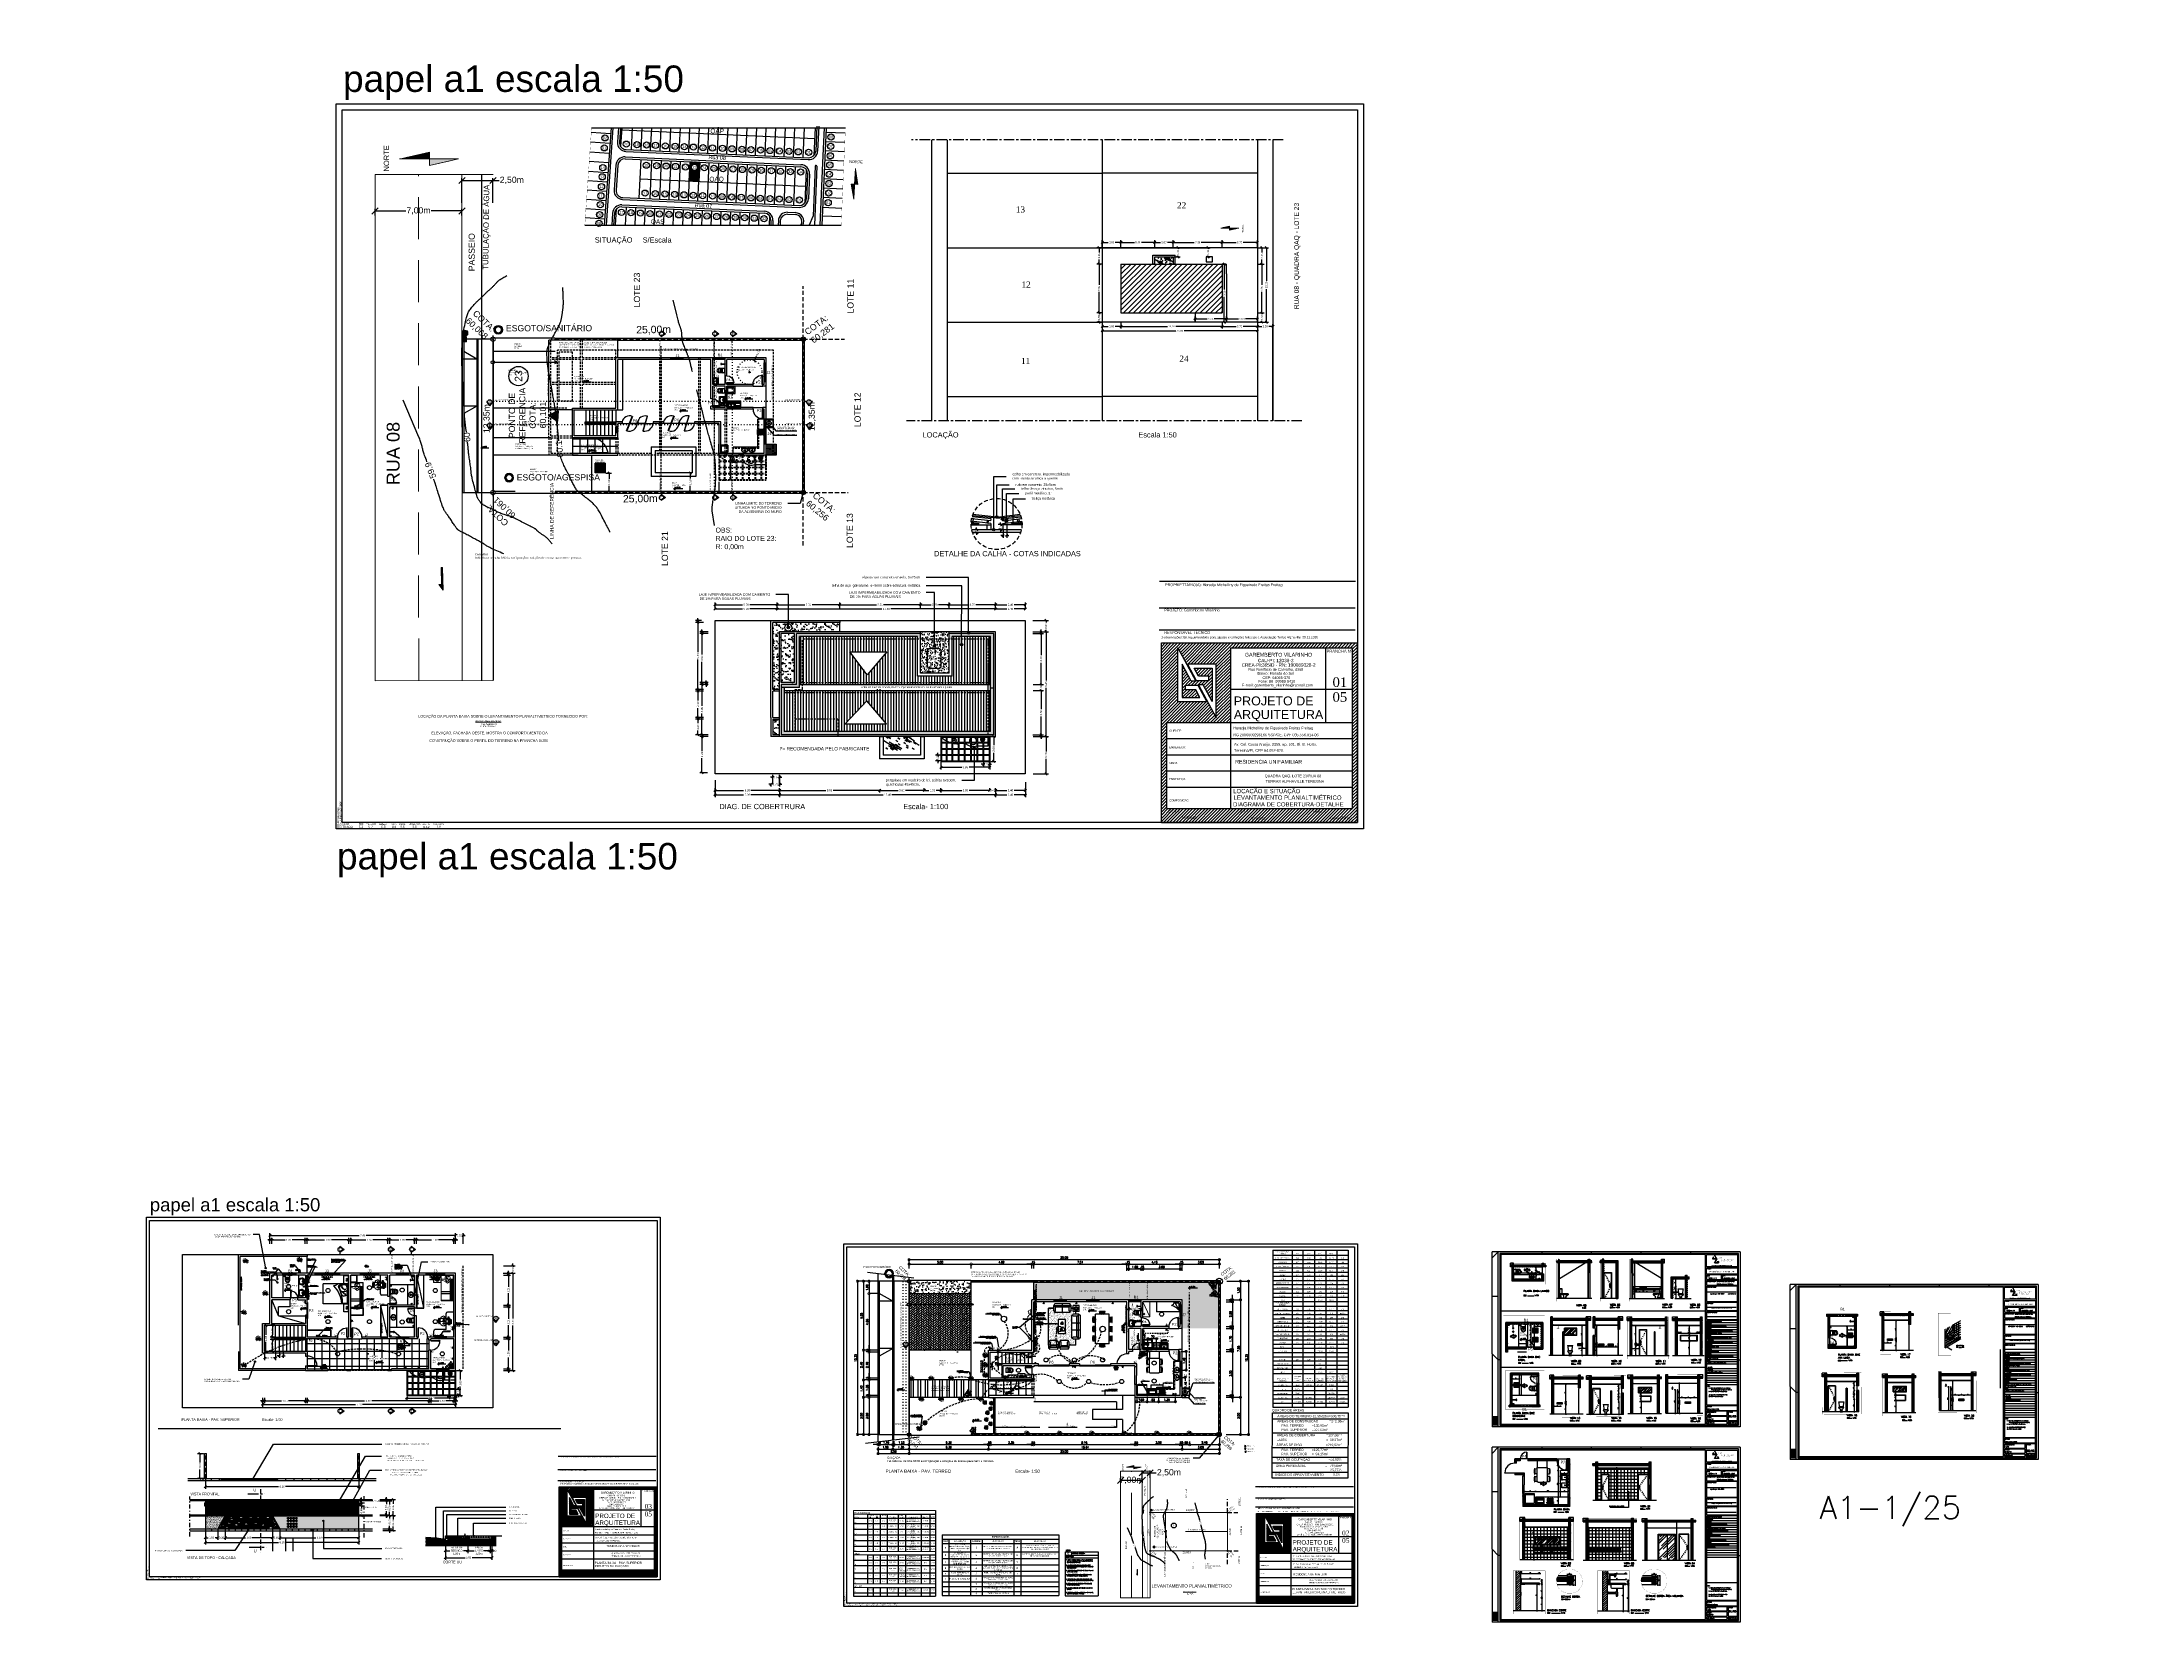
# Paper-space layout 'Layout2' of a CAD drawing. Header units: millimetres. Extents: x 26 to 231, y 20 to 176.
# The model-space entities are those that its viewports show. They can reach past a viewport. Long polylines and large blocks are cut down to what shows.
import ezdxf
from ezdxf import colors
from ezdxf.entities.mleader import LeaderData, LeaderLine
from ezdxf.enums import TextEntityAlignment as Align
from ezdxf.math import Vec2, Vec3

# ---------------------------------------------------------------- set-up
doc = ezdxf.new("R2010")
doc.units = ezdxf.units.MM
for name, pattern in [('CENTER', [2, 1.25, -0.25, 0.25, -0.25]), ('DASHDOT', [1, 0.5, -0.25, 0, -0.25]), ('DASHED', [0.75, 0.5, -0.25]), ('DASHSPACE', [30, 12, -18]), ('DIVIDE', [1.25, 0.5, -0.25, 0, -0.25, 0, -0.25]), ('DOT', [0.25, 0, -0.25]), ('HIDDEN', [0.375, 0.25, -0.125]), ('HIDDEN2', [0.1875, 0.125, -0.0625])]:
    doc.linetypes.add(name, pattern=pattern)
for name, color, linetype in [('.', 1, 'Continuous'), ('01 nivel', 33, 'Continuous'), ('14-PRANCHA', 7, 'Continuous'), ('17-PRANCHA', 7, 'Continuous'), ('_CURVAS001', 1, 'Continuous'), ('_CURVAS002', 44, 'Continuous'), ('ACES', 7, 'Continuous'), ('ACES-I', 1, 'Continuous'), ('AI-Equip san', 1, 'Continuous'), ('APCOZ', 7, 'Continuous'), ('CARIMBO', 7, 'Continuous'), ('contraventamentos', 7, 'Continuous'), ('COTA', 250, 'Continuous'), ('cotas', 7, 'Continuous'), ('COZINHA-VERDE', 7, 'Continuous'), ('COZINHA-VERMELHO', 7, 'Continuous'), ('default', 7, 'Continuous'), ('Esquadria', 2, 'Continuous'), ('FACHADA', 7, 'Continuous'), ('FURN', 7, 'Continuous'), ('Hachura', 8, 'Continuous'), ('L1', 1, 'Continuous'), ('L2', 3, 'Continuous'), ('L3', 2, 'Continuous'), ('L_calçadas', 90, 'Continuous'), ('L_divisa_gleba', 210, 'DASHDOT'), ('L_divisa_lotes', 172, 'Continuous'), ('L_els', 50, 'Continuous'), ('L_quadras', 200, 'Continuous'), ('Layer1', 1, 'Continuous'), ('Layer2', 3, 'Continuous'), ('LAYOUT', 7, 'Continuous'), ('LINHA_DE_PISO', 1, 'Continuous'), ('PAREDE', 7, 'Continuous'), ('Piscina', 3, 'Continuous'), ('Prancha', 6, 'Continuous'), ('SAN', 7, 'Continuous'), ('SANHIDRO', 7, 'Continuous'), ('TEXTO', 7, 'Continuous'), ('TEXTO2', 2, 'Continuous'), ('TEXTOS', 7, 'Continuous'), ('TX_n_lotes', 7, 'Continuous'), ('TX_n_lotes_3000', 7, 'Continuous'), ('TX_n_quadras_3000', 90, 'Continuous'), ('TX_ruas_3000', 7, 'Continuous'), ('VISTA2', 3, 'Continuous')]:
    doc.layers.add(name, color=color, linetype=linetype)
for name, color, linetype, lineweight in [('AI-Hatch equip san', 255, 'Continuous', 0), ('MOBIL', 7, 'Continuous', 15), ('MOBIL-I', 251, 'Continuous', 15), ('MOVEIS_LAB', 3, 'Continuous', 15), ('NORTE', 7, 'Continuous', 0)]:
    doc.layers.add(name, color=color, linetype=linetype, lineweight=lineweight)
doc.layers.get('Piscina').off()
doc.styles.add('$PF_GREIDE', font='arial.ttf')
doc.styles.add('Anotativo', font='arial.ttf')
doc.styles.add('Arial', font='arial.ttf')
doc.styles.add('Arial1', font='arial.ttf')
doc.styles.add('Arial_2.3', font='arial.ttf', dxfattribs={"height": 2.3})
doc.styles.add('Arial_3', font='arial.ttf', dxfattribs={"height": 3})
doc.styles.add('Arial_3.5', font='arial.ttf', dxfattribs={"height": 3.5})
doc.styles.add('F60_1-50', font='romans.shx', dxfattribs={"width": 1.2, "height": 7.5})
doc.styles.add('NORMAL', font='romans.shx')
doc.styles.add('ROMANS', font='romans')
doc.styles.get("Standard").update_dxf_attribs({"font": 'arial.ttf'})
doc.styles.add('Style-Arial', font='arial.ttf')
doc.styles.add('Swis721 Lt BT', font='swissl.ttf')
doc.styles.add('Times New Roman', font='times.ttf')
doc.dimstyles.new('1.100', dxfattribs={"dimtxt": 0.16, "dimasz": 0.18, "dimexe": 0.18, "dimexo": 0.0625, "dimgap": 0.09, "dimtad": 0, "dimzin": 0, "dimdsep": 46, "dimtxsty": 'Anotativo', "dimblk": 'ARCHTICK', "dimcen": 0.09, "dimclrd": 1, "dimclre": 7, "dimadec": 0, "dimazin": 0, "dimtfac": 1, "dimtix": 1, "dimtofl": 0, "dimtmove": 0, "dimatfit": 3, "dimfxl": 1, "dimtolj": 1, "dimtzin": 0, "dimarcsym": 0})
doc.dimstyles.new('1.50', dxfattribs={"dimtxt": 0.15, "dimasz": 0.18, "dimexe": 0.18, "dimexo": 0.0625, "dimgap": 0.09, "dimtad": 0, "dimlfac": 0.5, "dimzin": 0, "dimdsep": 46, "dimtxsty": 'Anotativo', "dimblk": 'ARCHTICK', "dimcen": 0.09, "dimclrd": 1, "dimclre": 7, "dimadec": 0, "dimazin": 0, "dimtfac": 1, "dimtix": 1, "dimtofl": 0, "dimtmove": 0, "dimatfit": 3, "dimfxl": 1, "dimtolj": 1, "dimtzin": 0, "dimarcsym": 0})
doc.dimstyles.new('D25', dxfattribs={"dimtxt": 0.05, "dimasz": 0.045, "dimexe": 0.18, "dimexo": 0.0625, "dimgap": 0.03, "dimtad": 1, "dimzin": 4, "dimdsep": 46, "dimtxsty": 'NORMAL', "dimblk1": 'DOT1', "dimblk2": 'DOT1', "dimsah": 1, "dimcen": 0.045, "dimse1": 1, "dimse2": 1, "dimclrd": 256, "dimclre": 256, "dimclrt": 7, "dimaunit": 1, "dimadec": 0, "dimazin": 0, "dimtfac": 1, "dimtix": 1, "dimtmove": 2, "dimatfit": 3, "dimldrblk": 'SMALL', "dimfxl": 1, "dimtvp": 1.75, "dimtolj": 1, "dimtzin": 0, "dimarcsym": 0})
doc.dimstyles.new('PADRAO', dxfattribs={"dimtxt": 0.16, "dimasz": 0.4, "dimexe": 0.035, "dimexo": 0.08, "dimgap": 0.08, "dimtad": 1, "dimzin": 4, "dimdsep": 46, "dimtxsty": 'ROMANS', "dimblk": 'DOTSMALL', "dimcen": -0.09, "dimdle": 0.07, "dimclrd": 8, "dimclre": 8, "dimclrt": 3, "dimaunit": 1, "dimadec": 0, "dimazin": 0, "dimtfac": 1, "dimtix": 1, "dimtmove": 2, "dimatfit": 0, "dimldrblk": 'DOT', "dimfxl": 1, "dimtolj": 1, "dimarcsym": 0})
doc.dimstyles.get("Standard").update_dxf_attribs({"dimtxt": 0.15, "dimasz": 0.18, "dimexe": 0.18, "dimexo": 0.0625, "dimgap": 0.09, "dimtad": 0, "dimzin": 0, "dimdsep": 46, "dimtxsty": 'Anotativo', "dimblk": 'ARCHTICK', "dimcen": 0.09, "dimclrd": 1, "dimclre": 7, "dimadec": 0, "dimazin": 0, "dimtfac": 1, "dimtix": 1, "dimtofl": 0, "dimtmove": 0, "dimatfit": 3, "dimfxl": 1, "dimtolj": 1, "dimtzin": 0, "dimarcsym": 0})
pattern_1 = [(90, (1040.15295, 715.46615), (-0.088392, 0.088392), [0.265176, -0.088392]), (180, (1040.15295, 715.55454), (-0.088392, 0.088392), [0.265176, -0.088392])]
pattern_2 = [(82.5, (374.40818, -67.81221), (-0.0714762697, 0.0669506978), [0, -0.077216, 0, -0.08636, 0, -0.08255]), (52.5, (374.40818, -67.81221), (-0.0378021855, 0.16494657), [0, -0.041656, 0, -0.069596, 0, -0.02667]), (12.5, (374.364, -67.856396), (0.1116599652, 0.1120664624), [0, -0.0254, 0, -0.09144, 0, -0.11938]), (2.5, (374.364, -67.8564), (0.076456222, 0.139510156), [0, -0.0127, 0, -0.059944, 0, -0.06858])]
pattern_3 = [(82.5, (1139.39742, 745.03722), (-0.28947889, 0.27115033), [0, -0.3127248, 0, -0.349758, 0, -0.3343275]), (52.5, (1139.3974, 745.0372), (-0.15309885, 0.6680336), [0, -0.1687068, 0, -0.2818638, 0, -0.1080135]), (12.5, (1139.21848, 744.85828), (0.45222286, 0.45386917), [0, -0.10287, 0, -0.370332, 0, -0.483489]), (2.5, (1139.2185, 744.8583), (0.3096477, 0.56501613), [0, -0.051435, 0, -0.2427732, 0, -0.277749])]
pattern_4 = [(0, (0, 0), (0, 6.985), [5.08, -1.905]), (90, (0, 0), (-6.985, 4e-16), [5.08, -1.905])]
pattern_5 = [(180, (4528.694, 3018.3925), (-9e-16, -6.985), [5.08, -1.905]), (270, (4528.694, 3018.3925), (6.985, -1e-15), [5.08, -1.905])]
pattern_6 = [(45, (2868.614345, 1524.352917), (-0.00883883476, 0.00883883476), [])]
pattern_7 = [(45, (-0.434392, 0.178872), (-0.01616446102, 0.01616446102), [])]
pattern_8 = [(315, (-28.917763, -1.724112), (0.02020557627, 0.02020557627), [])]
pattern_9 = [(135, (4640.731942, 3020.341553), (-0.02020557627, -0.02020557627), [])]

# ---------------------------------------------------------------- blocks, each defined once
blk = doc.blocks.new('L-41-S')
for radius in [0.18, 0.155, 0.0355, 0.0225]:
    blk.add_circle((0, 0), radius)
blk = doc.blocks.new('_Origin')
at = {"color": 0, "linetype": 'ByBlock', "lineweight": -2}
blk.add_line((0, 0), (-1, 0), dxfattribs=at)
blk.add_circle((0, 0), 0.5, dxfattribs=at)
blk = doc.blocks.new('PGIRO80')
at = {"color": 3}
for p, q in [((-0.0371, 0.2855), (-0.0371, 0.3012)), ((-0.036, 0.3025), (-0.0252, 0.3043)), ((-0.036, 0.2841), (-0.0252, 0.2823)), ((-0.0236, 0.2837), (-0.0236, 0.303)), ((-0.0236, 0.2978), (-0.0144, 0.2978)), ((-0.0236, 0.2933), (-0.0144, 0.2933)), ((-0.0236, 0.2888), (-0.0144, 0.2888)), ((-0.0144, 0.3023), (-0.0124, 0.3023)), ((-0.0144, 0.2843), (-0.0144, 0.3023)), ((-0.0144, 0.2843), (-0.0124, 0.2843)), ((-0.0124, -0.37), (-0.0124, 0.37)), ((-0.0124, 0.37), (0.0176, 0.37)), ((0.0176, -0.37), (0.0176, 0.37)), ((0.0176, 0.3023), (0.0196, 0.3023)), ((0.0176, 0.2843), (0.0196, 0.2843)), ((0.0196, 0.2843), (0.0196, 0.3023)), ((0.0196, 0.2978), (0.0289, 0.2978)), ((0.0196, 0.2933), (0.0289, 0.2933)), ((0.0196, 0.2888), (0.0289, 0.2888)), ((0.0289, 0.2837), (0.0289, 0.303)), ((0.0304, 0.3043), (0.0412, 0.3025)), ((0.0304, 0.2823), (0.0412, 0.2841)), ((0.0424, 0.2855), (0.0424, 0.3012)), ((-0.0424, -0.37), (-0.0124, -0.37)), ((-0.0124, -0.37), (0.0176, -0.37))]:
    blk.add_line(p, q, dxfattribs=at)
for centre, start, end in [((-0.0358, 0.3012), 98.1301, 180), ((-0.0358, 0.2855), 180, 261.8699), ((-0.025, 0.303), 0, 98.1301), ((-0.025, 0.2837), 261.8699, 0), ((0.0302, 0.303), 81.8699, 180), ((0.0302, 0.2837), 180, 278.1301), ((0.041, 0.3012), 0, 81.8699), ((0.041, 0.2855), 278.1301, 0)]:
    blk.add_arc(centre, 0.0014, start, end, dxfattribs=at)
blk.add_arc((0.0176, -0.37), 0.74, 0, 90)
blk = doc.blocks.new('CUBA-1')
for p, q in [((0.0079, -0.0963), (0.0079, 0.0837)), ((-0.0821, -0.0063), (0.0979, -0.0063))]:
    blk.add_line(p, q)
for centre, radius in [((0.0071, -0.0077), 0.0302), ((0.0079, -0.0063), 0.0188)]:
    blk.add_circle(centre, radius)
for centre, radius, start, end in [((-0.1001, -0.0001), 0.1359, 151.1911, 179.9578), ((-0.0519, -0.0263), 0.1907, 127.0741, 151.2577), ((-0.0918, -0.0008), 0.1268, 150.1598, 178.7802), ((-0.0917, -0.0008), 0.1269, 178.7811, 207.3927), ((-0.0484, -0.0257), 0.1768, 125.9821, 150.1587), ((-0.0207, -0.0682), 0.243, 107.309, 126.9878), ((-0.0207, -0.0639), 0.224, 106.2264, 125.9747), ((0, -0.1338), 0.3118, 90, 107.354), ((-0.0038, -0.1232), 0.2856, 88.6958, 106.1631), ((0, -0.1338), 0.3117, 72.6405, 90), ((-0.0034, -0.1235), 0.2859, 71.3115, 88.7773), ((0.0162, -0.0646), 0.2238, 51.4962, 71.2331), ((0.0207, -0.0682), 0.243, 53.0122, 72.691), ((0.0456, -0.0277), 0.1767, 27.3191, 51.5022), ((0.0519, -0.0263), 0.1907, 28.7423, 52.9259), ((0.0899, -0.005), 0.1269, 358.7811, 27.3927), ((0.1001, -0.0001), 0.1359, 0.0422, 28.8089), ((-0.1001, 0.0001), 0.1359, 180.0422, 208.8089), ((-0.0519, 0.0263), 0.1907, 208.7423, 232.9259), ((-0.0474, 0.0219), 0.1767, 207.3191, 231.5022), ((-0.0207, 0.0682), 0.243, 233.0122, 252.691), ((-0.018, 0.0588), 0.2238, 231.4962, 251.2331), ((0, 0.1338), 0.3117, 252.6405, 270), ((0.0016, 0.1177), 0.2859, 251.3115, 268.7773), ((0.002, 0.1174), 0.2856, 268.6958, 286.1631), ((0, 0.1338), 0.3118, 270, 287.354), ((0.0189, 0.0581), 0.224, 286.2264, 305.9747), ((0.0207, 0.0682), 0.243, 287.309, 306.9878), ((0.0466, 0.0199), 0.1768, 305.9821, 330.1587), ((0.0519, 0.0263), 0.1907, 307.0741, 331.2577), ((0.09, -0.005), 0.1268, 330.1598, 358.7802), ((0.1001, 0.0001), 0.1359, 331.1911, 359.9578)]:
    blk.add_arc(centre, radius, start, end)
blk = doc.blocks.new('_DOTSMALL')
at = {"color": 0, "linetype": 'ByBlock', "const_width": 0.5}
blk.add_lwpolyline([(-0.0625, 0, 1), (0.0625, 0, 1)], format="xyb", close=True, dxfattribs=at)
blk = doc.blocks.new('*D446')
at = {"layer": 'cotas', "color": 8, "lineweight": -2, "transparency": 16777216}
for p, q in [((2250.69, 1509.05), (2250.69, 1509.45)), ((2250.93, 1509.05), (2250.65, 1509.05)), ((2250.93, 1508.95), (2250.65, 1508.95)), ((2250.69, 1509.05), (2250.69, 1508.95)), ((2250.69, 1508.95), (2250.69, 1508.55))]:
    blk.add_line(p, q, dxfattribs=at)
at = {"layer": 'Defpoints', "color": 0, "transparency": 16777216}
for p in [(2250.69, 1508.95), (2251.01, 1509.05), (2251.01, 1508.95)]:
    blk.add_point(p, dxfattribs=at)
at = {"layer": 'cotas', "color": 8, "lineweight": -2, "transparency": 16777216, "xscale": 0.4, "yscale": 0.4, "zscale": 0.4}
for p, rotation in [((2250.69, 1509.05), 270), ((2250.69, 1508.95), 90)]:
    blk.add_blockref('_DOTSMALL', p, dxfattribs=dict(at, rotation=rotation))
at = {"layer": 'cotas', "color": 3, "transparency": 16777216, "insert": (2250.53, 1509), "char_height": 0.16, "attachment_point": 5, "rotation": 90, "style": 'ROMANS'}
blk.add_mtext('\\A1;.10', dxfattribs=at)
blk = doc.blocks.new('_DOT')
at = {"color": 0, "linetype": 'ByBlock'}
blk.add_line((-0.5, 0), (-1, 0), dxfattribs=at)
at = {"color": 0, "linetype": 'ByBlock', "const_width": 0.5}
blk.add_lwpolyline([(-0.25, 0, 1), (0.25, 0, 1)], format="xyb", close=True, dxfattribs=at)
blk = doc.blocks.new('*D447')
at = {"layer": 'cotas', "color": 8, "lineweight": -2, "transparency": 16777216}
for p, q in [((2250.69, 1509.05), (2250.69, 1509.45)), ((2250.93, 1509.05), (2250.65, 1509.05)), ((2250.93, 1508.95), (2250.65, 1508.95)), ((2250.69, 1508.95), (2250.69, 1509.05)), ((2250.69, 1508.95), (2250.69, 1508.55))]:
    blk.add_line(p, q, dxfattribs=at)
at = {"layer": 'Defpoints', "color": 0, "transparency": 16777216}
for p in [(2250.69, 1509.05), (2251.01, 1509.05), (2251.01, 1508.95)]:
    blk.add_point(p, dxfattribs=at)
at = {"layer": 'cotas', "color": 8, "lineweight": -2, "transparency": 16777216, "xscale": 0.4, "yscale": 0.4, "zscale": 0.4}
for p, rotation in [((2250.69, 1509.05), 270), ((2250.69, 1508.95), 90)]:
    blk.add_blockref('_DOTSMALL', p, dxfattribs=dict(at, rotation=rotation))
at = {"layer": 'cotas', "color": 3, "transparency": 16777216, "insert": (2250.53, 1509), "char_height": 0.16, "attachment_point": 5, "rotation": 90, "style": 'ROMANS'}
blk.add_mtext('\\A1;.10', dxfattribs=at)
blk = doc.blocks.new('*D448')
at = {"layer": 'cotas', "color": 8, "lineweight": -2, "transparency": 16777216}
for p, q in [((2250.93, 1510), (2250.65, 1510)), ((2250.69, 1508.98), (2250.69, 1510.07)), ((2250.93, 1509.05), (2250.65, 1509.05))]:
    blk.add_line(p, q, dxfattribs=at)
at = {"layer": 'Defpoints', "color": 0, "transparency": 16777216}
for p in [(2250.69, 1510), (2251.01, 1510), (2251.01, 1509.05)]:
    blk.add_point(p, dxfattribs=at)
at = {"layer": 'cotas', "color": 8, "lineweight": -2, "transparency": 16777216, "xscale": 0.4, "yscale": 0.4, "zscale": 0.4}
for p, rotation in [((2250.69, 1510), 90), ((2250.69, 1509.05), 270)]:
    blk.add_blockref('_DOTSMALL', p, dxfattribs=dict(at, rotation=rotation))
at = {"layer": 'cotas', "color": 3, "transparency": 16777216, "insert": (2250.53, 1509.52), "char_height": 0.16, "attachment_point": 5, "rotation": 90, "style": 'ROMANS'}
blk.add_mtext('\\A1;.95', dxfattribs=at)
blk = doc.blocks.new('TREEN')
for p, q in [((-0.1667, 0.0429), (0.0048, -0.0143)), ((-0.1667, 0.0429), (-0.0429, 0.0048)), ((-0.1191, 0.1572), (0.0048, -0.0143)), ((-0.1191, 0.1572), (-0.0238, 0.0143)), ((-0.1191, 0.081), (0.0048, -0.0143)), ((-0.1191, 0.081), (-0.0048, -0.0048)), ((-0.081, 0.0333), (0.0048, -0.0143)), ((-0.081, 0.0333), (-0.0429, 0.0048)), ((-0.0619, 0.1191), (0.0048, -0.0143)), ((-0.0619, 0.1191), (-0.0251, 0.0271)), ((-0.0333, 0.1), (0.0048, -0.0143)), ((-0.0333, 0.1), (0.002, 0.0116)), ((-0.0143, 0.1667), (0.0048, -0.0143)), ((-0.0143, 0.1667), (0.0048, 0.0238)), ((0.0048, -0.0143), (0.0429, 0.1667)), ((0.0048, 0.0238), (0.0429, 0.1667)), ((0.0048, -0.0143), (0.1286, 0.1381)), ((0.0048, -0.0143), (0.0524, 0.1191)), ((0.0048, -0.0143), (0.1476, 0.081)), ((0.0048, -0.0143), (0.1572, 0.0333)), ((0.0048, -0.0143), (0.1667, 0.0048)), ((0.0238, 0.0048), (0.1476, 0.081)), ((0.0238, -0.0048), (0.1572, 0.0333)), ((0.0238, -0.0143), (0.1667, 0.0048)), ((0.0258, 0.0195), (0.1286, 0.1381)), ((0.0258, 0.0195), (0.0524, 0.1191)), ((-0.1572, -0.1095), (0.0048, -0.0143)), ((-0.1572, -0.1095), (-0.0273, -0.0446)), ((-0.1381, -0.0429), (0.0048, -0.0143)), ((-0.1381, -0.0429), (-0.0159, -0.0265)), ((-0.1095, -0.0048), (0.0048, -0.0143)), ((-0.1095, -0.0048), (-0.0238, -0.0048)), ((-0.0619, -0.1572), (0.0048, -0.0143)), ((-0.0619, -0.1), (0.0048, -0.0143)), ((-0.0619, -0.1), (-0.0159, -0.0265)), ((-0.0619, -0.1572), (-0.0048, -0.0429)), ((-0.0619, -0.1572), (-0.0619, -0.1572)), ((-0.0143, -0.1476), (0.0048, -0.0143)), ((-0.0143, -0.1476), (-0.0048, -0.0429)), ((0.0048, -0.0143), (0.0714, -0.1667)), ((0.0048, -0.0143), (0.1667, -0.081)), ((0.0048, -0.0143), (0.0143, -0.1191)), ((0.0048, -0.0143), (0.1381, -0.0333)), ((0.0048, -0.0143), (0.081, -0.1191)), ((0.0048, -0.0143), (0.1286, -0.1)), ((0.0143, -0.1191), (0.0143, -0.0429)), ((0.0238, -0.0333), (0.081, -0.1191)), ((0.0238, -0.0429), (0.0714, -0.1667)), ((0.0333, -0.0238), (0.1381, -0.0333)), ((0.0429, -0.0333), (0.1667, -0.081)), ((0.0429, -0.0333), (0.1286, -0.1))]:
    blk.add_line(p, q)
blk = doc.blocks.new('PGIRO60')
at = {"color": 3}
for p, q in [((-0.0371, 0.1855), (-0.0371, 0.2012)), ((-0.036, 0.2025), (-0.0252, 0.2043)), ((-0.036, 0.1841), (-0.0252, 0.1823)), ((-0.0236, 0.1837), (-0.0236, 0.203)), ((-0.0124, -0.27), (-0.0124, 0.27)), ((-0.0124, 0.27), (0.0176, 0.27)), ((0.0176, -0.27), (0.0176, 0.27)), ((0.0289, 0.1837), (0.0289, 0.203)), ((0.0304, 0.2043), (0.0412, 0.2025)), ((0.0304, 0.1823), (0.0412, 0.1841)), ((0.0424, 0.1855), (0.0424, 0.2012)), ((-0.0424, -0.27), (-0.0124, -0.27)), ((-0.0124, -0.27), (0.0176, -0.27))]:
    blk.add_line(p, q, dxfattribs=at)
at = {"color": 1}
for p, q in [((-0.0236, 0.1978), (-0.0144, 0.1978)), ((-0.0236, 0.1933), (-0.0144, 0.1933)), ((-0.0236, 0.1888), (-0.0144, 0.1888)), ((-0.0144, 0.2023), (-0.0124, 0.2023)), ((-0.0144, 0.1843), (-0.0144, 0.2023)), ((-0.0144, 0.1843), (-0.0124, 0.1843)), ((0.0176, 0.2023), (0.0196, 0.2023)), ((0.0176, 0.1843), (0.0196, 0.1843)), ((0.0196, 0.1843), (0.0196, 0.2023)), ((0.0196, 0.1978), (0.0289, 0.1978)), ((0.0196, 0.1933), (0.0289, 0.1933)), ((0.0196, 0.1888), (0.0289, 0.1888))]:
    blk.add_line(p, q, dxfattribs=at)
at = {"color": 3}
for centre, start, end in [((-0.0358, 0.2012), 98.1301, 180), ((-0.0358, 0.1855), 180, 261.8699), ((-0.025, 0.203), 0, 98.1301), ((-0.025, 0.1837), 261.8699, 0), ((0.0302, 0.203), 81.8699, 180), ((0.0302, 0.1837), 180, 278.1301), ((0.041, 0.2012), 0, 81.8699), ((0.041, 0.1855), 278.1301, 0)]:
    blk.add_arc(centre, 0.0014, start, end, dxfattribs=at)
blk.add_arc((0.0176, -0.27), 0.54, 0, 90)
blk = doc.blocks.new('CHUV')
for p, q in [((-0.0065, -0.1081), (-0.0065, 0.1947)), ((-0.0065, 0.1947), (0.0079, 0.1947)), ((0.0079, -0.1081), (0.0079, 0.1947)), ((-0.0496, -0.1309), (-0.0496, -0.1309)), ((-0.0469, -0.1172), (-0.0065, -0.1081)), ((-0.0351, -0.1463), (-0.0065, -0.1081)), ((-0.0194, -0.1014), (-0.0065, -0.1081)), ((-0.0065, -0.1081), (-0.0054, -0.155)), ((0.0079, -0.1081), (0.0221, -0.1014)), ((0.0079, -0.1081), (0.0496, -0.1172)), ((0.0079, -0.1081), (0.029, -0.1495))]:
    blk.add_line(p, q)
for centre, radius, start, end in [((-0.0346, -0.1268), 0.0156, 142.5432, 180), ((-0.0346, -0.1268), 0.0156, 180, 195.2874), ((-0.0346, -0.135), 0.0156, 164.7126, 180), ((-0.0346, -0.135), 0.0156, 180, 217.4568), ((-0.0175, -0.1136), 0.0372, 209.4584, 241.7826), ((-0.0175, -0.1399), 0.0372, 118.2174, 142.422), ((-0.0175, -0.1218), 0.0372, 217.578, 241.7826), ((-0.0061, -0.1611), 0.0612, 102.5593, 118.2817), ((-0.0061, -0.0924), 0.0612, 241.7183, 257.4407), ((-0.0061, -0.1006), 0.0612, 241.7183, 257.4407), ((0.0013, -0.1947), 0.0957, 94.7338, 102.5548), ((0.0013, -0.0588), 0.0957, 257.4452, 270), ((0.0013, -0.067), 0.0957, 257.4452, 270), ((0.0007, -0.1061), 0.0075, 195.5241, 344.4759), ((0.0013, -0.0588), 0.0957, 270, 282.5548), ((0.0013, -0.067), 0.0957, 270, 282.5548), ((0.0013, -0.1947), 0.0957, 77.4452, 86.1063), ((0.0088, -0.1611), 0.0612, 61.7183, 77.4407), ((0.0088, -0.0924), 0.0612, 282.5593, 298.2817), ((0.0088, -0.1006), 0.0612, 282.5593, 298.2817), ((0.0202, -0.1399), 0.0372, 37.578, 61.7826), ((0.0202, -0.1136), 0.0372, 298.2174, 330.5416), ((0.0202, -0.1218), 0.0372, 298.2174, 322.422), ((0.0373, -0.1268), 0.0156, 0, 37.4568), ((0.0373, -0.135), 0.0156, 322.5432, 0), ((0.0373, -0.1268), 0.0156, 344.7126, 0), ((0.0373, -0.135), 0.0156, 0, 15.2874)]:
    blk.add_arc(centre, radius, start, end)
blk = doc.blocks.new('_ArchTick')
at = {"layer": 'contraventamentos'}
blk.add_line((-0.5, -0.5), (0.5, 0.5), dxfattribs=at)
blk = doc.blocks.new('*D392')
at = {"color": 7, "linetype": 'Continuous', "lineweight": -2, "transparency": 16777216}
for p, q in [((2261.22, 1513.57), (2261.22, 1513.3)), ((2262.22, 1513.57), (2262.22, 1513.3))]:
    blk.add_line(p, q, dxfattribs=at)
at = {"color": 1, "linetype": 'Continuous', "lineweight": -2, "transparency": 16777216}
for p, q in [((2261.22, 1513.48), (2261.43, 1513.48)), ((2262.22, 1513.48), (2262.01, 1513.48))]:
    blk.add_line(p, q, dxfattribs=at)
at = {"layer": 'Defpoints', "color": 0, "linetype": 'Continuous', "transparency": 16777216}
for p in [(2261.22, 1513.63), (2262.22, 1513.63), (2262.22, 1513.48)]:
    blk.add_point(p, dxfattribs=at)
at = {"color": 1, "linetype": 'Continuous', "lineweight": -2, "transparency": 16777216, "xscale": 0.18, "yscale": 0.18, "zscale": 0.18, "rotation": 180}
blk.add_blockref('_ArchTick', (2261.22, 1513.48), dxfattribs=at)
at = {"color": 1, "linetype": 'Continuous', "lineweight": -2, "transparency": 16777216, "xscale": 0.18, "yscale": 0.18, "zscale": 0.18}
blk.add_blockref('_ArchTick', (2262.22, 1513.48), dxfattribs=at)
at = {"color": 0, "linetype": 'Continuous', "transparency": 16777216, "insert": (2261.72, 1513.48), "char_height": 0.16, "attachment_point": 5, "style": 'Anotativo'}
blk.add_mtext('\\A1;1.00', dxfattribs=at)
blk = doc.blocks.new('*D393')
at = {"layer": 'cotas', "color": 8, "lineweight": -2, "transparency": 16777216}
for p, q in [((2243.45, 1517.44), (2268.59, 1517.44)), ((2243.52, 1516.73), (2243.52, 1517.47)), ((2268.52, 1516.73), (2268.52, 1517.47))]:
    blk.add_line(p, q, dxfattribs=at)
at = {"layer": 'Defpoints', "color": 0, "transparency": 16777216}
for p in [(2243.52, 1516.65), (2268.52, 1517.44), (2268.52, 1516.65)]:
    blk.add_point(p, dxfattribs=at)
at = {"layer": 'cotas', "color": 8, "lineweight": -2, "transparency": 16777216, "xscale": 0.4, "yscale": 0.4, "zscale": 0.4, "rotation": 180}
blk.add_blockref('_DOTSMALL', (2243.52, 1517.44), dxfattribs=at)
at = {"layer": 'cotas', "color": 8, "lineweight": -2, "transparency": 16777216, "xscale": 0.4, "yscale": 0.4, "zscale": 0.4}
blk.add_blockref('_DOTSMALL', (2268.52, 1517.44), dxfattribs=at)
at = {"layer": 'cotas', "color": 3, "transparency": 16777216, "insert": (2256.02, 1517.6), "char_height": 0.16, "attachment_point": 5, "style": 'ROMANS'}
blk.add_mtext('\\A1;25.00', dxfattribs=at)
blk = doc.blocks.new('*D394')
at = {"layer": 'cotas', "color": 8, "lineweight": -2, "transparency": 16777216}
for p, q in [((2240.94, 1510.15), (2239.8, 1510.15)), ((2239.84, 1510.22), (2239.84, 1507.68)), ((2240.94, 1507.75), (2239.8, 1507.75))]:
    blk.add_line(p, q, dxfattribs=at)
at = {"layer": 'Defpoints', "color": 0, "transparency": 16777216}
for p in [(2241.02, 1510.15), (2239.84, 1507.75), (2241.02, 1507.75)]:
    blk.add_point(p, dxfattribs=at)
at = {"layer": 'cotas', "color": 8, "lineweight": -2, "transparency": 16777216, "xscale": 0.4, "yscale": 0.4, "zscale": 0.4}
for p, rotation in [((2239.84, 1510.15), 90), ((2239.84, 1507.75), 270)]:
    blk.add_blockref('_DOTSMALL', p, dxfattribs=dict(at, rotation=rotation))
at = {"layer": 'cotas', "color": 3, "transparency": 16777216, "insert": (2239.68, 1508.95), "char_height": 0.16, "attachment_point": 5, "rotation": 90, "style": 'ROMANS'}
blk.add_mtext('\\A1;2.40', dxfattribs=at)
blk = doc.blocks.new('*D395')
at = {"layer": 'cotas', "color": 8, "lineweight": -2, "transparency": 16777216}
for p, q in [((2240.94, 1506.35), (2239.8, 1506.35)), ((2239.84, 1506.42), (2239.84, 1503.28)), ((2240.94, 1503.35), (2239.8, 1503.35))]:
    blk.add_line(p, q, dxfattribs=at)
at = {"layer": 'Defpoints', "color": 0, "transparency": 16777216}
for p in [(2241.02, 1506.35), (2239.84, 1503.35), (2241.02, 1503.35)]:
    blk.add_point(p, dxfattribs=at)
at = {"layer": 'cotas', "color": 8, "lineweight": -2, "transparency": 16777216, "xscale": 0.4, "yscale": 0.4, "zscale": 0.4}
for p, rotation in [((2239.84, 1506.35), 90), ((2239.84, 1503.35), 270)]:
    blk.add_blockref('_DOTSMALL', p, dxfattribs=dict(at, rotation=rotation))
at = {"layer": 'cotas', "color": 3, "transparency": 16777216, "insert": (2239.68, 1504.85), "char_height": 0.16, "attachment_point": 5, "rotation": 90, "style": 'ROMANS'}
blk.add_mtext('\\A1;3.00', dxfattribs=at)
blk = doc.blocks.new('*D396')
at = {"layer": 'cotas', "color": 8, "lineweight": -2, "transparency": 16777216}
for p, q in [((2240.94, 1506.35), (2240.26, 1506.35)), ((2240.29, 1506.42), (2240.29, 1503.28)), ((2240.94, 1503.35), (2240.26, 1503.35))]:
    blk.add_line(p, q, dxfattribs=at)
at = {"layer": 'Defpoints', "color": 0, "transparency": 16777216}
for p in [(2241.02, 1506.35), (2240.29, 1503.35), (2241.02, 1503.35)]:
    blk.add_point(p, dxfattribs=at)
at = {"layer": 'cotas', "color": 8, "lineweight": -2, "transparency": 16777216, "xscale": 0.4, "yscale": 0.4, "zscale": 0.4}
for p, rotation in [((2240.29, 1506.35), 90), ((2240.29, 1503.35), 270)]:
    blk.add_blockref('_DOTSMALL', p, dxfattribs=dict(at, rotation=rotation))
at = {"layer": 'cotas', "color": 3, "transparency": 16777216, "insert": (2240.13, 1504.85), "char_height": 0.16, "attachment_point": 5, "rotation": 90, "style": 'ROMANS'}
blk.add_mtext('\\A1;3.00', dxfattribs=at)
blk = doc.blocks.new('*D397')
at = {"layer": 'cotas', "color": 8, "lineweight": -2, "transparency": 16777216}
for p, q in [((2250.06, 1502.78), (2250.06, 1502.5)), ((2253.41, 1502.78), (2253.41, 1502.5)), ((2249.99, 1502.54), (2253.48, 1502.54))]:
    blk.add_line(p, q, dxfattribs=at)
at = {"layer": 'Defpoints', "color": 0, "transparency": 16777216}
for p in [(2250.06, 1502.86), (2253.41, 1502.86), (2253.41, 1502.54)]:
    blk.add_point(p, dxfattribs=at)
at = {"layer": 'cotas', "color": 8, "lineweight": -2, "transparency": 16777216, "xscale": 0.4, "yscale": 0.4, "zscale": 0.4, "rotation": 180}
blk.add_blockref('_DOTSMALL', (2250.06, 1502.54), dxfattribs=at)
at = {"layer": 'cotas', "color": 8, "lineweight": -2, "transparency": 16777216, "xscale": 0.4, "yscale": 0.4, "zscale": 0.4}
blk.add_blockref('_DOTSMALL', (2253.41, 1502.54), dxfattribs=at)
at = {"layer": 'cotas', "color": 3, "transparency": 16777216, "insert": (2251.74, 1502.7), "char_height": 0.16, "attachment_point": 5, "style": 'ROMANS'}
blk.add_mtext('\\A1;3.35', dxfattribs=at)
blk = doc.blocks.new('*D398')
at = {"layer": 'cotas', "color": 8, "lineweight": -2, "transparency": 16777216}
for p, q in [((2265.52, 1502.78), (2265.52, 1502.13)), ((2268.52, 1502.78), (2268.52, 1502.13)), ((2265.45, 1502.17), (2268.59, 1502.17))]:
    blk.add_line(p, q, dxfattribs=at)
at = {"layer": 'Defpoints', "color": 0, "transparency": 16777216}
for p in [(2265.52, 1502.86), (2268.52, 1502.86), (2268.52, 1502.17)]:
    blk.add_point(p, dxfattribs=at)
at = {"layer": 'cotas', "color": 8, "lineweight": -2, "transparency": 16777216, "xscale": 0.4, "yscale": 0.4, "zscale": 0.4, "rotation": 180}
blk.add_blockref('_DOTSMALL', (2265.52, 1502.17), dxfattribs=at)
at = {"layer": 'cotas', "color": 8, "lineweight": -2, "transparency": 16777216, "xscale": 0.4, "yscale": 0.4, "zscale": 0.4}
blk.add_blockref('_DOTSMALL', (2268.52, 1502.17), dxfattribs=at)
at = {"layer": 'cotas', "color": 3, "transparency": 16777216, "insert": (2267.02, 1502.33), "char_height": 0.16, "attachment_point": 5, "style": 'ROMANS'}
blk.add_mtext('\\A1;3.00', dxfattribs=at)
blk = doc.blocks.new('*D399')
at = {"layer": 'cotas', "color": 8, "lineweight": -2, "transparency": 16777216}
for p, q in [((2248.45, 1517.08), (2253.48, 1517.08)), ((2248.52, 1516.73), (2248.52, 1517.11)), ((2253.41, 1516.73), (2253.41, 1517.11))]:
    blk.add_line(p, q, dxfattribs=at)
at = {"layer": 'Defpoints', "color": 0, "transparency": 16777216}
for p in [(2248.52, 1516.65), (2253.41, 1517.08), (2253.41, 1516.65)]:
    blk.add_point(p, dxfattribs=at)
at = {"layer": 'cotas', "color": 8, "lineweight": -2, "transparency": 16777216, "xscale": 0.4, "yscale": 0.4, "zscale": 0.4, "rotation": 180}
blk.add_blockref('_DOTSMALL', (2248.52, 1517.08), dxfattribs=at)
at = {"layer": 'cotas', "color": 8, "lineweight": -2, "transparency": 16777216, "xscale": 0.4, "yscale": 0.4, "zscale": 0.4}
blk.add_blockref('_DOTSMALL', (2253.41, 1517.08), dxfattribs=at)
at = {"layer": 'cotas', "color": 3, "transparency": 16777216, "insert": (2250.96, 1517.24), "char_height": 0.16, "attachment_point": 5, "style": 'ROMANS'}
blk.add_mtext('\\A1;4.89', dxfattribs=at)
blk = doc.blocks.new('*D400')
at = {"layer": 'cotas', "color": 8, "lineweight": -2, "transparency": 16777216}
for p, q in [((2253.41, 1517.08), (2253.01, 1517.08)), ((2253.41, 1516.73), (2253.41, 1517.11)), ((2253.41, 1517.08), (2253.56, 1517.08)), ((2253.56, 1516.73), (2253.56, 1517.11)), ((2253.56, 1517.08), (2253.96, 1517.08))]:
    blk.add_line(p, q, dxfattribs=at)
at = {"layer": 'Defpoints', "color": 0, "transparency": 16777216}
for p in [(2253.41, 1516.65), (2253.56, 1517.08), (2253.56, 1516.65)]:
    blk.add_point(p, dxfattribs=at)
at = {"layer": 'cotas', "color": 8, "lineweight": -2, "transparency": 16777216, "xscale": 0.4, "yscale": 0.4, "zscale": 0.4}
blk.add_blockref('_DOTSMALL', (2253.41, 1517.08), dxfattribs=at)
at = {"layer": 'cotas', "color": 8, "lineweight": -2, "transparency": 16777216, "xscale": 0.4, "yscale": 0.4, "zscale": 0.4, "rotation": 180}
blk.add_blockref('_DOTSMALL', (2253.56, 1517.08), dxfattribs=at)
at = {"layer": 'cotas', "color": 3, "transparency": 16777216, "insert": (2253.49, 1517.24), "char_height": 0.16, "attachment_point": 5, "style": 'ROMANS'}
blk.add_mtext('\\A1;.15', dxfattribs=at)
blk = doc.blocks.new('*D401')
at = {"layer": 'cotas', "color": 8, "lineweight": -2, "transparency": 16777216}
for p, q in [((2253.49, 1517.08), (2261.14, 1517.08)), ((2253.56, 1516.73), (2253.56, 1517.11)), ((2261.07, 1516.53), (2261.07, 1517.11))]:
    blk.add_line(p, q, dxfattribs=at)
at = {"layer": 'Defpoints', "color": 0, "transparency": 16777216}
for p in [(2253.56, 1516.65), (2261.07, 1517.08), (2261.07, 1516.45)]:
    blk.add_point(p, dxfattribs=at)
at = {"layer": 'cotas', "color": 8, "lineweight": -2, "transparency": 16777216, "xscale": 0.4, "yscale": 0.4, "zscale": 0.4, "rotation": 180}
blk.add_blockref('_DOTSMALL', (2253.56, 1517.08), dxfattribs=at)
at = {"layer": 'cotas', "color": 8, "lineweight": -2, "transparency": 16777216, "xscale": 0.4, "yscale": 0.4, "zscale": 0.4}
blk.add_blockref('_DOTSMALL', (2261.07, 1517.08), dxfattribs=at)
at = {"layer": 'cotas', "color": 3, "transparency": 16777216, "insert": (2257.31, 1517.24), "char_height": 0.16, "attachment_point": 5, "style": 'ROMANS'}
blk.add_mtext('\\A1;7.51', dxfattribs=at)
blk = doc.blocks.new('*D402')
at = {"layer": 'cotas', "color": 8, "lineweight": -2, "transparency": 16777216}
for p, q in [((2243.45, 1517.08), (2248.59, 1517.08)), ((2243.52, 1516.73), (2243.52, 1517.11)), ((2248.52, 1516.73), (2248.52, 1517.11))]:
    blk.add_line(p, q, dxfattribs=at)
at = {"layer": 'Defpoints', "color": 0, "transparency": 16777216}
for p in [(2243.52, 1516.65), (2248.52, 1517.08), (2248.52, 1516.65)]:
    blk.add_point(p, dxfattribs=at)
at = {"layer": 'cotas', "color": 8, "lineweight": -2, "transparency": 16777216, "xscale": 0.4, "yscale": 0.4, "zscale": 0.4, "rotation": 180}
blk.add_blockref('_DOTSMALL', (2243.52, 1517.08), dxfattribs=at)
at = {"layer": 'cotas', "color": 8, "lineweight": -2, "transparency": 16777216, "xscale": 0.4, "yscale": 0.4, "zscale": 0.4}
blk.add_blockref('_DOTSMALL', (2248.52, 1517.08), dxfattribs=at)
at = {"layer": 'cotas', "color": 3, "transparency": 16777216, "insert": (2246.02, 1517.24), "char_height": 0.16, "attachment_point": 5, "style": 'ROMANS'}
blk.add_mtext('\\A1;5.00', dxfattribs=at)
blk = doc.blocks.new('*D403')
at = {"layer": 'cotas', "color": 8, "lineweight": -2, "transparency": 16777216}
for p, q in [((2261.07, 1517.08), (2260.67, 1517.08)), ((2261.07, 1516.53), (2261.07, 1517.11)), ((2261.07, 1517.08), (2261.22, 1517.08)), ((2261.22, 1516.53), (2261.22, 1517.11)), ((2261.22, 1517.08), (2261.62, 1517.08))]:
    blk.add_line(p, q, dxfattribs=at)
at = {"layer": 'Defpoints', "color": 0, "transparency": 16777216}
for p in [(2261.07, 1516.45), (2261.22, 1517.08), (2261.22, 1516.45)]:
    blk.add_point(p, dxfattribs=at)
at = {"layer": 'cotas', "color": 8, "lineweight": -2, "transparency": 16777216, "xscale": 0.4, "yscale": 0.4, "zscale": 0.4}
blk.add_blockref('_DOTSMALL', (2261.07, 1517.08), dxfattribs=at)
at = {"layer": 'cotas', "color": 8, "lineweight": -2, "transparency": 16777216, "xscale": 0.4, "yscale": 0.4, "zscale": 0.4, "rotation": 180}
blk.add_blockref('_DOTSMALL', (2261.22, 1517.08), dxfattribs=at)
at = {"layer": 'cotas', "color": 3, "transparency": 16777216, "insert": (2261.14, 1517.24), "char_height": 0.16, "attachment_point": 5, "style": 'ROMANS'}
blk.add_mtext('\\A1;.15', dxfattribs=at)
blk = doc.blocks.new('*D404')
at = {"layer": 'cotas', "color": 8, "lineweight": -2, "transparency": 16777216}
for p, q in [((2261.15, 1517.08), (2265.44, 1517.08)), ((2261.22, 1516.53), (2261.22, 1517.11)), ((2265.37, 1516.73), (2265.37, 1517.11))]:
    blk.add_line(p, q, dxfattribs=at)
at = {"layer": 'Defpoints', "color": 0, "transparency": 16777216}
for p in [(2261.22, 1516.45), (2265.37, 1517.08), (2265.37, 1516.65)]:
    blk.add_point(p, dxfattribs=at)
at = {"layer": 'cotas', "color": 8, "lineweight": -2, "transparency": 16777216, "xscale": 0.4, "yscale": 0.4, "zscale": 0.4, "rotation": 180}
blk.add_blockref('_DOTSMALL', (2261.22, 1517.08), dxfattribs=at)
at = {"layer": 'cotas', "color": 8, "lineweight": -2, "transparency": 16777216, "xscale": 0.4, "yscale": 0.4, "zscale": 0.4}
blk.add_blockref('_DOTSMALL', (2265.37, 1517.08), dxfattribs=at)
at = {"layer": 'cotas', "color": 3, "transparency": 16777216, "insert": (2263.29, 1517.24), "char_height": 0.16, "attachment_point": 5, "style": 'ROMANS'}
blk.add_mtext('\\A1;4.15', dxfattribs=at)
blk = doc.blocks.new('*D405')
at = {"layer": 'cotas', "color": 8, "lineweight": -2, "transparency": 16777216}
for p, q in [((2265.45, 1517.08), (2268.59, 1517.08)), ((2265.52, 1516.73), (2265.52, 1517.11)), ((2268.52, 1516.73), (2268.52, 1517.11))]:
    blk.add_line(p, q, dxfattribs=at)
at = {"layer": 'Defpoints', "color": 0, "transparency": 16777216}
for p in [(2265.52, 1516.65), (2268.52, 1517.08), (2268.52, 1516.65)]:
    blk.add_point(p, dxfattribs=at)
at = {"layer": 'cotas', "color": 8, "lineweight": -2, "transparency": 16777216, "xscale": 0.4, "yscale": 0.4, "zscale": 0.4, "rotation": 180}
blk.add_blockref('_DOTSMALL', (2265.52, 1517.08), dxfattribs=at)
at = {"layer": 'cotas', "color": 8, "lineweight": -2, "transparency": 16777216, "xscale": 0.4, "yscale": 0.4, "zscale": 0.4}
blk.add_blockref('_DOTSMALL', (2268.52, 1517.08), dxfattribs=at)
at = {"layer": 'cotas', "color": 3, "transparency": 16777216, "insert": (2267.02, 1517.24), "char_height": 0.16, "attachment_point": 5, "style": 'ROMANS'}
blk.add_mtext('\\A1;3.00', dxfattribs=at)
blk = doc.blocks.new('*D406')
at = {"layer": 'cotas', "color": 8, "lineweight": -2, "transparency": 16777216}
for p, q in [((2265.37, 1517.08), (2264.97, 1517.08)), ((2265.37, 1516.73), (2265.37, 1517.11)), ((2265.37, 1517.08), (2265.52, 1517.08)), ((2265.52, 1516.53), (2265.52, 1517.11)), ((2265.52, 1517.08), (2265.92, 1517.08))]:
    blk.add_line(p, q, dxfattribs=at)
at = {"layer": 'Defpoints', "color": 0, "transparency": 16777216}
for p in [(2265.37, 1516.65), (2265.52, 1517.08), (2265.52, 1516.45)]:
    blk.add_point(p, dxfattribs=at)
at = {"layer": 'cotas', "color": 8, "lineweight": -2, "transparency": 16777216, "xscale": 0.4, "yscale": 0.4, "zscale": 0.4}
blk.add_blockref('_DOTSMALL', (2265.37, 1517.08), dxfattribs=at)
at = {"layer": 'cotas', "color": 8, "lineweight": -2, "transparency": 16777216, "xscale": 0.4, "yscale": 0.4, "zscale": 0.4, "rotation": 180}
blk.add_blockref('_DOTSMALL', (2265.52, 1517.08), dxfattribs=at)
at = {"layer": 'cotas', "color": 3, "transparency": 16777216, "insert": (2265.44, 1517.24), "char_height": 0.16, "attachment_point": 5, "style": 'ROMANS'}
blk.add_mtext('\\A1;.15', dxfattribs=at)
blk = doc.blocks.new('*D407')
at = {"layer": 'cotas', "color": 8, "lineweight": -2, "transparency": 16777216}
for p, q in [((2262.3, 1516.69), (2265.44, 1516.69)), ((2262.37, 1516.53), (2262.37, 1516.72)), ((2265.37, 1516.53), (2265.37, 1516.72))]:
    blk.add_line(p, q, dxfattribs=at)
at = {"layer": 'Defpoints', "color": 0, "transparency": 16777216}
for p in [(2262.37, 1516.45), (2265.37, 1516.69), (2265.37, 1516.45)]:
    blk.add_point(p, dxfattribs=at)
at = {"layer": 'cotas', "color": 8, "lineweight": -2, "transparency": 16777216, "xscale": 0.4, "yscale": 0.4, "zscale": 0.4, "rotation": 180}
blk.add_blockref('_DOTSMALL', (2262.37, 1516.69), dxfattribs=at)
at = {"layer": 'cotas', "color": 8, "lineweight": -2, "transparency": 16777216, "xscale": 0.4, "yscale": 0.4, "zscale": 0.4}
blk.add_blockref('_DOTSMALL', (2265.37, 1516.69), dxfattribs=at)
at = {"layer": 'cotas', "color": 3, "transparency": 16777216, "insert": (2263.87, 1516.85), "char_height": 0.16, "attachment_point": 5, "style": 'ROMANS'}
blk.add_mtext('\\A1;3.00', dxfattribs=at)
blk = doc.blocks.new('*D449')
at = {"layer": 'cotas', "color": 8, "lineweight": -2, "transparency": 16777216}
for p, q in [((2241.02, 1502.66), (2241.02, 1502.5)), ((2241.12, 1502.67), (2241.12, 1502.5)), ((2241.02, 1502.54), (2240.62, 1502.54)), ((2241.02, 1502.54), (2241.12, 1502.54)), ((2241.12, 1502.54), (2241.52, 1502.54))]:
    blk.add_line(p, q, dxfattribs=at)
at = {"layer": 'Defpoints', "color": 0, "transparency": 16777216}
for p in [(2241.02, 1502.74), (2241.12, 1502.75), (2241.12, 1502.54)]:
    blk.add_point(p, dxfattribs=at)
at = {"layer": 'cotas', "color": 8, "lineweight": -2, "transparency": 16777216, "xscale": 0.4, "yscale": 0.4, "zscale": 0.4}
blk.add_blockref('_DOTSMALL', (2241.02, 1502.54), dxfattribs=at)
at = {"layer": 'cotas', "color": 8, "lineweight": -2, "transparency": 16777216, "xscale": 0.4, "yscale": 0.4, "zscale": 0.4, "rotation": 180}
blk.add_blockref('_DOTSMALL', (2241.12, 1502.54), dxfattribs=at)
at = {"layer": 'cotas', "color": 3, "transparency": 16777216, "insert": (2241.07, 1502.7), "char_height": 0.16, "attachment_point": 5, "style": 'ROMANS'}
blk.add_mtext('\\A1;.10', dxfattribs=at)
blk = doc.blocks.new('*D408')
at = {"layer": 'cotas', "color": 8, "lineweight": -2, "transparency": 16777216}
for p, q in [((2261.15, 1516.69), (2262.29, 1516.69)), ((2261.22, 1516.53), (2261.22, 1516.72)), ((2262.22, 1516.53), (2262.22, 1516.72))]:
    blk.add_line(p, q, dxfattribs=at)
at = {"layer": 'Defpoints', "color": 0, "transparency": 16777216}
for p in [(2261.22, 1516.45), (2262.22, 1516.69), (2262.22, 1516.45)]:
    blk.add_point(p, dxfattribs=at)
at = {"layer": 'cotas', "color": 8, "lineweight": -2, "transparency": 16777216, "xscale": 0.4, "yscale": 0.4, "zscale": 0.4, "rotation": 180}
blk.add_blockref('_DOTSMALL', (2261.22, 1516.69), dxfattribs=at)
at = {"layer": 'cotas', "color": 8, "lineweight": -2, "transparency": 16777216, "xscale": 0.4, "yscale": 0.4, "zscale": 0.4}
blk.add_blockref('_DOTSMALL', (2262.22, 1516.69), dxfattribs=at)
at = {"layer": 'cotas', "color": 3, "transparency": 16777216, "insert": (2261.72, 1516.85), "char_height": 0.16, "attachment_point": 5, "style": 'ROMANS'}
blk.add_mtext('\\A1;1.00', dxfattribs=at)
blk = doc.blocks.new('*D409')
at = {"layer": 'cotas', "color": 8, "lineweight": -2, "transparency": 16777216}
for p, q in [((2262.22, 1516.69), (2261.82, 1516.69)), ((2262.22, 1516.53), (2262.22, 1516.72)), ((2262.22, 1516.69), (2262.37, 1516.69)), ((2262.37, 1516.53), (2262.37, 1516.72)), ((2262.37, 1516.69), (2262.77, 1516.69))]:
    blk.add_line(p, q, dxfattribs=at)
at = {"layer": 'Defpoints', "color": 0, "transparency": 16777216}
for p in [(2262.22, 1516.45), (2262.37, 1516.69), (2262.37, 1516.45)]:
    blk.add_point(p, dxfattribs=at)
at = {"layer": 'cotas', "color": 8, "lineweight": -2, "transparency": 16777216, "xscale": 0.4, "yscale": 0.4, "zscale": 0.4}
blk.add_blockref('_DOTSMALL', (2262.22, 1516.69), dxfattribs=at)
at = {"layer": 'cotas', "color": 8, "lineweight": -2, "transparency": 16777216, "xscale": 0.4, "yscale": 0.4, "zscale": 0.4, "rotation": 180}
blk.add_blockref('_DOTSMALL', (2262.37, 1516.69), dxfattribs=at)
at = {"layer": 'cotas', "color": 3, "transparency": 16777216, "insert": (2262.29, 1516.85), "char_height": 0.16, "attachment_point": 5, "style": 'ROMANS'}
blk.add_mtext('\\A1;.15', dxfattribs=at)
blk = doc.blocks.new('*D410')
at = {"layer": 'cotas', "color": 8, "lineweight": -2, "transparency": 16777216}
for p, q in [((2243.52, 1502.66), (2243.52, 1502.13)), ((2242.15, 1502.17), (2243.59, 1502.17)), ((2242.22, 1502.5), (2242.22, 1502.13))]:
    blk.add_line(p, q, dxfattribs=at)
at = {"layer": 'Defpoints', "color": 0, "transparency": 16777216}
for p in [(2242.22, 1502.58), (2243.52, 1502.74), (2243.52, 1502.17)]:
    blk.add_point(p, dxfattribs=at)
at = {"layer": 'cotas', "color": 8, "lineweight": -2, "transparency": 16777216, "xscale": 0.4, "yscale": 0.4, "zscale": 0.4, "rotation": 180}
blk.add_blockref('_DOTSMALL', (2242.22, 1502.17), dxfattribs=at)
at = {"layer": 'cotas', "color": 8, "lineweight": -2, "transparency": 16777216, "xscale": 0.4, "yscale": 0.4, "zscale": 0.4}
blk.add_blockref('_DOTSMALL', (2243.52, 1502.17), dxfattribs=at)
at = {"layer": 'cotas', "color": 3, "transparency": 16777216, "insert": (2242.87, 1502.33), "char_height": 0.16, "attachment_point": 5, "style": 'ROMANS'}
blk.add_mtext('\\A1;1.30', dxfattribs=at)
blk = doc.blocks.new('*D411')
at = {"layer": 'cotas', "color": 8, "lineweight": -2, "transparency": 16777216}
for p, q in [((2240.95, 1501.82), (2243.59, 1501.82)), ((2241.02, 1502.18), (2241.02, 1501.79)), ((2243.52, 1502.49), (2243.52, 1501.79))]:
    blk.add_line(p, q, dxfattribs=at)
at = {"layer": 'Defpoints', "color": 0, "transparency": 16777216}
for p in [(2241.02, 1502.26), (2243.52, 1502.57), (2243.52, 1501.82)]:
    blk.add_point(p, dxfattribs=at)
at = {"layer": 'cotas', "color": 8, "lineweight": -2, "transparency": 16777216, "xscale": 0.4, "yscale": 0.4, "zscale": 0.4, "rotation": 180}
blk.add_blockref('_DOTSMALL', (2241.02, 1501.82), dxfattribs=at)
at = {"layer": 'cotas', "color": 8, "lineweight": -2, "transparency": 16777216, "xscale": 0.4, "yscale": 0.4, "zscale": 0.4}
blk.add_blockref('_DOTSMALL', (2243.52, 1501.82), dxfattribs=at)
at = {"layer": 'cotas', "color": 3, "transparency": 16777216, "insert": (2242.27, 1501.98), "char_height": 0.16, "attachment_point": 5, "style": 'ROMANS'}
blk.add_mtext('\\A1;2.50', dxfattribs=at)
blk = doc.blocks.new('*D412')
at = {"layer": 'cotas', "color": 8, "lineweight": -2, "transparency": 16777216}
for p, q in [((2240.95, 1502.17), (2242.29, 1502.17)), ((2241.02, 1502.35), (2241.02, 1502.13)), ((2242.22, 1502.5), (2242.22, 1502.13))]:
    blk.add_line(p, q, dxfattribs=at)
at = {"layer": 'Defpoints', "color": 0, "transparency": 16777216}
for p in [(2242.22, 1502.58), (2241.02, 1502.43), (2242.22, 1502.17)]:
    blk.add_point(p, dxfattribs=at)
at = {"layer": 'cotas', "color": 8, "lineweight": -2, "transparency": 16777216, "xscale": 0.4, "yscale": 0.4, "zscale": 0.4, "rotation": 180}
blk.add_blockref('_DOTSMALL', (2241.02, 1502.17), dxfattribs=at)
at = {"layer": 'cotas', "color": 8, "lineweight": -2, "transparency": 16777216, "xscale": 0.4, "yscale": 0.4, "zscale": 0.4}
blk.add_blockref('_DOTSMALL', (2242.22, 1502.17), dxfattribs=at)
at = {"layer": 'cotas', "color": 3, "transparency": 16777216, "insert": (2241.62, 1502.33), "char_height": 0.16, "attachment_point": 5, "style": 'ROMANS'}
blk.add_mtext('\\A1;1.20', dxfattribs=at)
blk = doc.blocks.new('*D450')
at = {"layer": 'cotas', "color": 8, "lineweight": -2, "transparency": 16777216}
for p, q in [((2241.12, 1502.67), (2241.12, 1502.5)), ((2242.22, 1502.81), (2242.22, 1502.5)), ((2241.05, 1502.54), (2242.29, 1502.54))]:
    blk.add_line(p, q, dxfattribs=at)
at = {"layer": 'Defpoints', "color": 0, "transparency": 16777216}
for p in [(2241.12, 1502.75), (2242.22, 1502.89), (2242.22, 1502.54)]:
    blk.add_point(p, dxfattribs=at)
at = {"layer": 'cotas', "color": 8, "lineweight": -2, "transparency": 16777216, "xscale": 0.4, "yscale": 0.4, "zscale": 0.4, "rotation": 180}
blk.add_blockref('_DOTSMALL', (2241.12, 1502.54), dxfattribs=at)
at = {"layer": 'cotas', "color": 8, "lineweight": -2, "transparency": 16777216, "xscale": 0.4, "yscale": 0.4, "zscale": 0.4}
blk.add_blockref('_DOTSMALL', (2242.22, 1502.54), dxfattribs=at)
at = {"layer": 'cotas', "color": 3, "transparency": 16777216, "insert": (2241.67, 1502.7), "char_height": 0.16, "attachment_point": 5, "style": 'ROMANS'}
blk.add_mtext('\\A1;1.10', dxfattribs=at)
blk = doc.blocks.new('*D413')
at = {"layer": 'cotas', "color": 8, "lineweight": -2, "transparency": 16777216}
for p, q in [((2242.29, 1502.81), (2242.29, 1502.5)), ((2243.52, 1502.78), (2243.52, 1502.5)), ((2242.22, 1502.54), (2243.59, 1502.54))]:
    blk.add_line(p, q, dxfattribs=at)
at = {"layer": 'Defpoints', "color": 0, "transparency": 16777216}
for p in [(2242.29, 1502.89), (2243.52, 1502.86), (2243.52, 1502.54)]:
    blk.add_point(p, dxfattribs=at)
at = {"layer": 'cotas', "color": 8, "lineweight": -2, "transparency": 16777216, "xscale": 0.4, "yscale": 0.4, "zscale": 0.4, "rotation": 180}
blk.add_blockref('_DOTSMALL', (2242.29, 1502.54), dxfattribs=at)
at = {"layer": 'cotas', "color": 8, "lineweight": -2, "transparency": 16777216, "xscale": 0.4, "yscale": 0.4, "zscale": 0.4}
blk.add_blockref('_DOTSMALL', (2243.52, 1502.54), dxfattribs=at)
at = {"layer": 'cotas', "color": 3, "transparency": 16777216, "insert": (2242.9, 1502.7), "char_height": 0.16, "attachment_point": 5, "style": 'ROMANS'}
blk.add_mtext('\\A1;1.23', dxfattribs=at)
blk = doc.blocks.new('*D414')
at = {"layer": 'cotas', "color": 8, "lineweight": -2, "transparency": 16777216}
for p, q in [((2269.58, 1514.2), (2269.58, 1514.6)), ((2269.06, 1514.2), (2269.62, 1514.2)), ((2269.06, 1514.05), (2269.62, 1514.05)), ((2269.58, 1514.2), (2269.58, 1514.05)), ((2269.58, 1514.05), (2269.58, 1513.65))]:
    blk.add_line(p, q, dxfattribs=at)
at = {"layer": 'Defpoints', "color": 0, "transparency": 16777216}
for p in [(2268.98, 1514.2), (2268.98, 1514.05), (2269.58, 1514.05)]:
    blk.add_point(p, dxfattribs=at)
at = {"layer": 'cotas', "color": 8, "lineweight": -2, "transparency": 16777216, "xscale": 0.4, "yscale": 0.4, "zscale": 0.4}
for p, rotation in [((2269.58, 1514.2), 270), ((2269.58, 1514.05), 90)]:
    blk.add_blockref('_DOTSMALL', p, dxfattribs=dict(at, rotation=rotation))
at = {"layer": 'cotas', "color": 3, "transparency": 16777216, "insert": (2269.42, 1514.12), "char_height": 0.16, "attachment_point": 5, "rotation": 90, "style": 'ROMANS'}
blk.add_mtext('\\A1;.15', dxfattribs=at)
blk = doc.blocks.new('*D451')
at = {"color": 7, "linetype": 'Continuous', "lineweight": -2, "transparency": 16777216}
for p, q in [((2242.22, 1502.83), (2242.22, 1502.36)), ((2242.29, 1502.83), (2242.29, 1502.36))]:
    blk.add_line(p, q, dxfattribs=at)
at = {"color": 1, "linetype": 'Continuous', "lineweight": -2, "transparency": 16777216}
for p, q in [((2242.22, 1502.54), (2242.04, 1502.54)), ((2242.29, 1502.54), (2242.47, 1502.54))]:
    blk.add_line(p, q, dxfattribs=at)
at = {"layer": 'Defpoints', "color": 0, "linetype": 'Continuous', "transparency": 16777216}
for p in [(2242.22, 1502.89), (2242.29, 1502.9), (2242.29, 1502.54)]:
    blk.add_point(p, dxfattribs=at)
at = {"color": 1, "linetype": 'Continuous', "lineweight": -2, "transparency": 16777216, "xscale": 0.18, "yscale": 0.18, "zscale": 0.18}
blk.add_blockref('_ArchTick', (2242.22, 1502.54), dxfattribs=at)
at = {"color": 1, "linetype": 'Continuous', "lineweight": -2, "transparency": 16777216, "xscale": 0.18, "yscale": 0.18, "zscale": 0.18, "rotation": 180}
blk.add_blockref('_ArchTick', (2242.29, 1502.54), dxfattribs=at)
at = {"color": 0, "linetype": 'Continuous', "transparency": 16777216, "insert": (2242.25, 1502.54), "char_height": 0.15, "attachment_point": 5, "style": 'Anotativo'}
blk.add_mtext('\\A1;0.04', dxfattribs=at)
blk = doc.blocks.new('*D415')
at = {"layer": 'cotas', "color": 8, "lineweight": -2, "transparency": 16777216}
for p, q in [((2269.06, 1511.9), (2269.62, 1511.9)), ((2269.58, 1511.97), (2269.58, 1510.13)), ((2269.06, 1510.2), (2269.62, 1510.2))]:
    blk.add_line(p, q, dxfattribs=at)
at = {"layer": 'Defpoints', "color": 0, "transparency": 16777216}
for p in [(2268.98, 1511.9), (2268.98, 1510.2), (2269.58, 1510.2)]:
    blk.add_point(p, dxfattribs=at)
at = {"layer": 'cotas', "color": 8, "lineweight": -2, "transparency": 16777216, "xscale": 0.4, "yscale": 0.4, "zscale": 0.4}
for p, rotation in [((2269.58, 1511.9), 90), ((2269.58, 1510.2), 270)]:
    blk.add_blockref('_DOTSMALL', p, dxfattribs=dict(at, rotation=rotation))
at = {"layer": 'cotas', "color": 3, "transparency": 16777216, "insert": (2269.42, 1511.05), "char_height": 0.16, "attachment_point": 5, "rotation": 90, "style": 'ROMANS'}
blk.add_mtext('\\A1;1.70', dxfattribs=at)
blk = doc.blocks.new('*D416')
at = {"layer": 'cotas', "color": 8, "lineweight": -2, "transparency": 16777216}
for p, q in [((2269.06, 1512.05), (2269.62, 1512.05)), ((2269.06, 1511.9), (2269.62, 1511.9)), ((2269.58, 1512.05), (2269.58, 1512.45)), ((2269.58, 1512.05), (2269.58, 1511.9)), ((2269.58, 1511.9), (2269.58, 1511.5))]:
    blk.add_line(p, q, dxfattribs=at)
at = {"layer": 'Defpoints', "color": 0, "transparency": 16777216}
for p in [(2268.98, 1512.05), (2268.98, 1511.9), (2269.58, 1511.9)]:
    blk.add_point(p, dxfattribs=at)
at = {"layer": 'cotas', "color": 8, "lineweight": -2, "transparency": 16777216, "xscale": 0.4, "yscale": 0.4, "zscale": 0.4}
for p, rotation in [((2269.58, 1512.05), 270), ((2269.58, 1511.9), 90)]:
    blk.add_blockref('_DOTSMALL', p, dxfattribs=dict(at, rotation=rotation))
at = {"layer": 'cotas', "color": 3, "transparency": 16777216, "insert": (2269.42, 1511.97), "char_height": 0.16, "attachment_point": 5, "rotation": 90, "style": 'ROMANS'}
blk.add_mtext('\\A1;.15', dxfattribs=at)
blk = doc.blocks.new('*D417')
at = {"layer": 'cotas', "color": 8, "lineweight": -2, "transparency": 16777216}
for p, q in [((2269.06, 1510.05), (2269.62, 1510.05)), ((2269.58, 1510.12), (2269.58, 1506.43)), ((2269.06, 1506.5), (2269.62, 1506.5))]:
    blk.add_line(p, q, dxfattribs=at)
at = {"layer": 'Defpoints', "color": 0, "transparency": 16777216}
for p in [(2268.98, 1510.05), (2268.98, 1506.5), (2269.58, 1506.5)]:
    blk.add_point(p, dxfattribs=at)
at = {"layer": 'cotas', "color": 8, "lineweight": -2, "transparency": 16777216, "xscale": 0.4, "yscale": 0.4, "zscale": 0.4}
for p, rotation in [((2269.58, 1510.05), 90), ((2269.58, 1506.5), 270)]:
    blk.add_blockref('_DOTSMALL', p, dxfattribs=dict(at, rotation=rotation))
at = {"layer": 'cotas', "color": 3, "transparency": 16777216, "insert": (2269.42, 1508.27), "char_height": 0.16, "attachment_point": 5, "rotation": 90, "style": 'ROMANS'}
blk.add_mtext('\\A1;3.55', dxfattribs=at)
blk = doc.blocks.new('*D418')
at = {"layer": 'cotas', "color": 8, "lineweight": -2, "transparency": 16777216}
for p, q in [((2269.06, 1514.05), (2269.62, 1514.05)), ((2269.58, 1514.12), (2269.58, 1511.98)), ((2269.06, 1512.05), (2269.62, 1512.05))]:
    blk.add_line(p, q, dxfattribs=at)
at = {"layer": 'Defpoints', "color": 0, "transparency": 16777216}
for p in [(2268.98, 1514.05), (2268.98, 1512.05), (2269.58, 1512.05)]:
    blk.add_point(p, dxfattribs=at)
at = {"layer": 'cotas', "color": 8, "lineweight": -2, "transparency": 16777216, "xscale": 0.4, "yscale": 0.4, "zscale": 0.4}
for p, rotation in [((2269.58, 1514.05), 90), ((2269.58, 1512.05), 270)]:
    blk.add_blockref('_DOTSMALL', p, dxfattribs=dict(at, rotation=rotation))
at = {"layer": 'cotas', "color": 3, "transparency": 16777216, "insert": (2269.42, 1513.05), "char_height": 0.16, "attachment_point": 5, "rotation": 90, "style": 'ROMANS'}
blk.add_mtext('\\A1;2.00', dxfattribs=at)
blk = doc.blocks.new('*D419')
at = {"layer": 'cotas', "color": 8, "lineweight": -2, "transparency": 16777216}
for p, q in [((2269.7, 1506.35), (2270.26, 1506.35)), ((2270.22, 1506.42), (2270.22, 1503.28)), ((2269.7, 1503.35), (2270.26, 1503.35))]:
    blk.add_line(p, q, dxfattribs=at)
at = {"layer": 'Defpoints', "color": 0, "transparency": 16777216}
for p in [(2269.62, 1506.35), (2269.62, 1503.35), (2270.22, 1503.35)]:
    blk.add_point(p, dxfattribs=at)
at = {"layer": 'cotas', "color": 8, "lineweight": -2, "transparency": 16777216, "xscale": 0.4, "yscale": 0.4, "zscale": 0.4}
for p, rotation in [((2270.22, 1506.35), 90), ((2270.22, 1503.35), 270)]:
    blk.add_blockref('_DOTSMALL', p, dxfattribs=dict(at, rotation=rotation))
at = {"layer": 'cotas', "color": 3, "transparency": 16777216, "insert": (2270.06, 1504.85), "char_height": 0.16, "attachment_point": 5, "rotation": 90, "style": 'ROMANS'}
blk.add_mtext('\\A1;3.00', dxfattribs=at)
blk = doc.blocks.new('*D420')
at = {"layer": 'cotas', "color": 8, "lineweight": -2, "transparency": 16777216}
for p, q in [((2269.06, 1510.2), (2269.62, 1510.2)), ((2269.06, 1510.05), (2269.62, 1510.05)), ((2269.58, 1510.2), (2269.58, 1510.6)), ((2269.58, 1510.2), (2269.58, 1510.05)), ((2269.58, 1510.05), (2269.58, 1509.65))]:
    blk.add_line(p, q, dxfattribs=at)
at = {"layer": 'Defpoints', "color": 0, "transparency": 16777216}
for p in [(2268.98, 1510.2), (2268.98, 1510.05), (2269.58, 1510.05)]:
    blk.add_point(p, dxfattribs=at)
at = {"layer": 'cotas', "color": 8, "lineweight": -2, "transparency": 16777216, "xscale": 0.4, "yscale": 0.4, "zscale": 0.4}
for p, rotation in [((2269.58, 1510.2), 270), ((2269.58, 1510.05), 90)]:
    blk.add_blockref('_DOTSMALL', p, dxfattribs=dict(at, rotation=rotation))
at = {"layer": 'cotas', "color": 3, "transparency": 16777216, "insert": (2269.42, 1510.12), "char_height": 0.16, "attachment_point": 5, "rotation": 90, "style": 'ROMANS'}
blk.add_mtext('\\A1;.15', dxfattribs=at)
blk = doc.blocks.new('*D421')
at = {"layer": 'cotas', "color": 8, "lineweight": -2, "transparency": 16777216}
for p, q in [((2269.06, 1506.5), (2269.62, 1506.5)), ((2269.06, 1506.35), (2269.62, 1506.35)), ((2269.58, 1506.5), (2269.58, 1506.9)), ((2269.58, 1506.5), (2269.58, 1506.35)), ((2269.58, 1506.35), (2269.58, 1505.95))]:
    blk.add_line(p, q, dxfattribs=at)
at = {"layer": 'Defpoints', "color": 0, "transparency": 16777216}
for p in [(2268.98, 1506.5), (2268.98, 1506.35), (2269.58, 1506.35)]:
    blk.add_point(p, dxfattribs=at)
at = {"layer": 'cotas', "color": 8, "lineweight": -2, "transparency": 16777216, "xscale": 0.4, "yscale": 0.4, "zscale": 0.4}
for p, rotation in [((2269.58, 1506.5), 270), ((2269.58, 1506.35), 90)]:
    blk.add_blockref('_DOTSMALL', p, dxfattribs=dict(at, rotation=rotation))
at = {"layer": 'cotas', "color": 3, "transparency": 16777216, "insert": (2269.42, 1506.42), "char_height": 0.16, "attachment_point": 5, "rotation": 90, "style": 'ROMANS'}
blk.add_mtext('\\A1;.15', dxfattribs=at)
blk = doc.blocks.new('*D422')
at = {"layer": 'cotas', "color": 8, "lineweight": -2, "transparency": 16777216}
for p, q in [((2269.12, 1515.7), (2270.9, 1515.7)), ((2270.87, 1515.77), (2270.87, 1503.28)), ((2269.06, 1503.35), (2270.9, 1503.35))]:
    blk.add_line(p, q, dxfattribs=at)
at = {"layer": 'Defpoints', "color": 0, "transparency": 16777216}
for p in [(2269.04, 1515.7), (2268.98, 1503.35), (2270.87, 1503.35)]:
    blk.add_point(p, dxfattribs=at)
at = {"layer": 'cotas', "color": 8, "lineweight": -2, "transparency": 16777216, "xscale": 0.4, "yscale": 0.4, "zscale": 0.4}
for p, rotation in [((2270.87, 1515.7), 90), ((2270.87, 1503.35), 270)]:
    blk.add_blockref('_DOTSMALL', p, dxfattribs=dict(at, rotation=rotation))
at = {"layer": 'cotas', "color": 3, "transparency": 16777216, "insert": (2270.71, 1509.52), "char_height": 0.16, "attachment_point": 5, "rotation": 90, "style": 'ROMANS'}
blk.add_mtext('\\A1;12.35', dxfattribs=at)
blk = doc.blocks.new('*D423')
at = {"layer": 'cotas', "color": 8, "lineweight": -2, "transparency": 16777216}
for p, q in [((2269.7, 1515.7), (2270.26, 1515.7)), ((2270.22, 1515.77), (2270.22, 1514.13)), ((2269.7, 1514.2), (2270.26, 1514.2))]:
    blk.add_line(p, q, dxfattribs=at)
at = {"layer": 'Defpoints', "color": 0, "transparency": 16777216}
for p in [(2269.62, 1515.7), (2269.62, 1514.2), (2270.22, 1514.2)]:
    blk.add_point(p, dxfattribs=at)
at = {"layer": 'cotas', "color": 8, "lineweight": -2, "transparency": 16777216, "xscale": 0.4, "yscale": 0.4, "zscale": 0.4}
for p, rotation in [((2270.22, 1515.7), 90), ((2270.22, 1514.2), 270)]:
    blk.add_blockref('_DOTSMALL', p, dxfattribs=dict(at, rotation=rotation))
at = {"layer": 'cotas', "color": 3, "transparency": 16777216, "insert": (2270.06, 1514.95), "char_height": 0.16, "attachment_point": 5, "rotation": 90, "style": 'ROMANS'}
blk.add_mtext('\\A1;1.50', dxfattribs=at)
blk = doc.blocks.new('*D424')
at = {"layer": 'cotas', "color": 8, "lineweight": -2, "transparency": 16777216}
for p, q in [((2269.06, 1514.2), (2270.26, 1514.2)), ((2270.22, 1514.27), (2270.22, 1506.28)), ((2269.06, 1506.35), (2270.26, 1506.35))]:
    blk.add_line(p, q, dxfattribs=at)
at = {"layer": 'Defpoints', "color": 0, "transparency": 16777216}
for p in [(2268.98, 1514.2), (2268.98, 1506.35), (2270.22, 1506.35)]:
    blk.add_point(p, dxfattribs=at)
at = {"layer": 'cotas', "color": 8, "lineweight": -2, "transparency": 16777216, "xscale": 0.4, "yscale": 0.4, "zscale": 0.4}
for p, rotation in [((2270.22, 1514.2), 90), ((2270.22, 1506.35), 270)]:
    blk.add_blockref('_DOTSMALL', p, dxfattribs=dict(at, rotation=rotation))
at = {"layer": 'cotas', "color": 3, "transparency": 16777216, "insert": (2270.06, 1510.27), "char_height": 0.16, "attachment_point": 5, "rotation": 90, "style": 'ROMANS'}
blk.add_mtext('\\A1;7.85', dxfattribs=at)
blk = doc.blocks.new('*D425')
at = {"layer": 'cotas', "color": 8, "lineweight": -2, "transparency": 16777216}
for p, q in [((2253.41, 1502.78), (2253.41, 1502.5)), ((2253.56, 1502.78), (2253.56, 1502.5)), ((2253.41, 1502.54), (2253.01, 1502.54)), ((2253.41, 1502.54), (2253.56, 1502.54)), ((2253.56, 1502.54), (2253.96, 1502.54))]:
    blk.add_line(p, q, dxfattribs=at)
at = {"layer": 'Defpoints', "color": 0, "transparency": 16777216}
for p in [(2253.41, 1502.86), (2253.56, 1502.86), (2253.56, 1502.54)]:
    blk.add_point(p, dxfattribs=at)
at = {"layer": 'cotas', "color": 8, "lineweight": -2, "transparency": 16777216, "xscale": 0.4, "yscale": 0.4, "zscale": 0.4}
blk.add_blockref('_DOTSMALL', (2253.41, 1502.54), dxfattribs=at)
at = {"layer": 'cotas', "color": 8, "lineweight": -2, "transparency": 16777216, "xscale": 0.4, "yscale": 0.4, "zscale": 0.4, "rotation": 180}
blk.add_blockref('_DOTSMALL', (2253.56, 1502.54), dxfattribs=at)
at = {"layer": 'cotas', "color": 3, "transparency": 16777216, "insert": (2253.49, 1502.7), "char_height": 0.16, "attachment_point": 5, "style": 'ROMANS'}
blk.add_mtext('\\A1;.15', dxfattribs=at)
blk = doc.blocks.new('*D426')
at = {"layer": 'cotas', "color": 8, "lineweight": -2, "transparency": 16777216}
for p, q in [((2243.52, 1502.78), (2243.52, 1502.5)), ((2249.91, 1502.78), (2249.91, 1502.5)), ((2243.45, 1502.54), (2249.98, 1502.54))]:
    blk.add_line(p, q, dxfattribs=at)
at = {"layer": 'Defpoints', "color": 0, "transparency": 16777216}
for p in [(2243.52, 1502.86), (2249.91, 1502.86), (2249.91, 1502.54)]:
    blk.add_point(p, dxfattribs=at)
at = {"layer": 'cotas', "color": 8, "lineweight": -2, "transparency": 16777216, "xscale": 0.4, "yscale": 0.4, "zscale": 0.4, "rotation": 180}
blk.add_blockref('_DOTSMALL', (2243.52, 1502.54), dxfattribs=at)
at = {"layer": 'cotas', "color": 8, "lineweight": -2, "transparency": 16777216, "xscale": 0.4, "yscale": 0.4, "zscale": 0.4}
blk.add_blockref('_DOTSMALL', (2249.91, 1502.54), dxfattribs=at)
at = {"layer": 'cotas', "color": 3, "transparency": 16777216, "insert": (2246.71, 1502.7), "char_height": 0.16, "attachment_point": 5, "style": 'ROMANS'}
blk.add_mtext('\\A1;6.39', dxfattribs=at)
blk = doc.blocks.new('*D427')
at = {"layer": 'cotas', "color": 8, "lineweight": -2, "transparency": 16777216}
for p, q in [((2249.91, 1502.78), (2249.91, 1502.13)), ((2265.52, 1502.78), (2265.52, 1502.13)), ((2249.84, 1502.17), (2265.59, 1502.17))]:
    blk.add_line(p, q, dxfattribs=at)
at = {"layer": 'Defpoints', "color": 0, "transparency": 16777216}
for p in [(2249.91, 1502.86), (2265.52, 1502.86), (2265.52, 1502.17)]:
    blk.add_point(p, dxfattribs=at)
at = {"layer": 'cotas', "color": 8, "lineweight": -2, "transparency": 16777216, "xscale": 0.4, "yscale": 0.4, "zscale": 0.4, "rotation": 180}
blk.add_blockref('_DOTSMALL', (2249.91, 1502.17), dxfattribs=at)
at = {"layer": 'cotas', "color": 8, "lineweight": -2, "transparency": 16777216, "xscale": 0.4, "yscale": 0.4, "zscale": 0.4}
blk.add_blockref('_DOTSMALL', (2265.52, 1502.17), dxfattribs=at)
at = {"layer": 'cotas', "color": 3, "transparency": 16777216, "insert": (2257.71, 1502.33), "char_height": 0.16, "attachment_point": 5, "style": 'ROMANS'}
blk.add_mtext('\\A1;15.61', dxfattribs=at)
blk = doc.blocks.new('*D428')
at = {"layer": 'cotas', "color": 8, "lineweight": -2, "transparency": 16777216}
for p, q in [((2249.91, 1502.78), (2249.91, 1502.5)), ((2250.06, 1502.78), (2250.06, 1502.5)), ((2249.91, 1502.54), (2249.51, 1502.54)), ((2249.91, 1502.54), (2250.06, 1502.54)), ((2250.06, 1502.54), (2250.46, 1502.54))]:
    blk.add_line(p, q, dxfattribs=at)
at = {"layer": 'Defpoints', "color": 0, "transparency": 16777216}
for p in [(2249.91, 1502.86), (2250.06, 1502.86), (2250.06, 1502.54)]:
    blk.add_point(p, dxfattribs=at)
at = {"layer": 'cotas', "color": 8, "lineweight": -2, "transparency": 16777216, "xscale": 0.4, "yscale": 0.4, "zscale": 0.4}
blk.add_blockref('_DOTSMALL', (2249.91, 1502.54), dxfattribs=at)
at = {"layer": 'cotas', "color": 8, "lineweight": -2, "transparency": 16777216, "xscale": 0.4, "yscale": 0.4, "zscale": 0.4, "rotation": 180}
blk.add_blockref('_DOTSMALL', (2250.06, 1502.54), dxfattribs=at)
at = {"layer": 'cotas', "color": 3, "transparency": 16777216, "insert": (2249.99, 1502.7), "char_height": 0.16, "attachment_point": 5, "style": 'ROMANS'}
blk.add_mtext('\\A1;.15', dxfattribs=at)
blk = doc.blocks.new('*D429')
at = {"layer": 'cotas', "color": 8, "lineweight": -2, "transparency": 16777216}
for p, q in [((2265.52, 1502.78), (2265.52, 1502.5)), ((2266.12, 1502.78), (2266.12, 1502.5)), ((2265.45, 1502.54), (2266.19, 1502.54))]:
    blk.add_line(p, q, dxfattribs=at)
at = {"layer": 'Defpoints', "color": 0, "transparency": 16777216}
for p in [(2265.52, 1502.86), (2266.12, 1502.86), (2266.12, 1502.54)]:
    blk.add_point(p, dxfattribs=at)
at = {"layer": 'cotas', "color": 8, "lineweight": -2, "transparency": 16777216, "xscale": 0.4, "yscale": 0.4, "zscale": 0.4, "rotation": 180}
blk.add_blockref('_DOTSMALL', (2265.52, 1502.54), dxfattribs=at)
at = {"layer": 'cotas', "color": 8, "lineweight": -2, "transparency": 16777216, "xscale": 0.4, "yscale": 0.4, "zscale": 0.4}
blk.add_blockref('_DOTSMALL', (2266.12, 1502.54), dxfattribs=at)
at = {"layer": 'cotas', "color": 3, "transparency": 16777216, "insert": (2265.82, 1502.7), "char_height": 0.16, "attachment_point": 5, "style": 'ROMANS'}
blk.add_mtext('\\A1;.60', dxfattribs=at)
blk = doc.blocks.new('*D430')
at = {"layer": 'cotas', "color": 8, "lineweight": -2, "transparency": 16777216}
for p, q in [((2261.87, 1502.78), (2261.87, 1502.5)), ((2265.37, 1502.78), (2265.37, 1502.5)), ((2261.8, 1502.54), (2265.44, 1502.54))]:
    blk.add_line(p, q, dxfattribs=at)
at = {"layer": 'Defpoints', "color": 0, "transparency": 16777216}
for p in [(2261.87, 1502.86), (2265.37, 1502.86), (2265.37, 1502.54)]:
    blk.add_point(p, dxfattribs=at)
at = {"layer": 'cotas', "color": 8, "lineweight": -2, "transparency": 16777216, "xscale": 0.4, "yscale": 0.4, "zscale": 0.4, "rotation": 180}
blk.add_blockref('_DOTSMALL', (2261.87, 1502.54), dxfattribs=at)
at = {"layer": 'cotas', "color": 8, "lineweight": -2, "transparency": 16777216, "xscale": 0.4, "yscale": 0.4, "zscale": 0.4}
blk.add_blockref('_DOTSMALL', (2265.37, 1502.54), dxfattribs=at)
at = {"layer": 'cotas', "color": 3, "transparency": 16777216, "insert": (2263.62, 1502.7), "char_height": 0.16, "attachment_point": 5, "style": 'ROMANS'}
blk.add_mtext('\\A1;3.50', dxfattribs=at)
blk = doc.blocks.new('*D431')
at = {"layer": 'cotas', "color": 8, "lineweight": -2, "transparency": 16777216}
for p, q in [((2253.56, 1502.78), (2253.56, 1502.5)), ((2261.72, 1502.78), (2261.72, 1502.5)), ((2253.49, 1502.54), (2261.79, 1502.54))]:
    blk.add_line(p, q, dxfattribs=at)
at = {"layer": 'Defpoints', "color": 0, "transparency": 16777216}
for p in [(2253.56, 1502.86), (2261.72, 1502.86), (2261.72, 1502.54)]:
    blk.add_point(p, dxfattribs=at)
at = {"layer": 'cotas', "color": 8, "lineweight": -2, "transparency": 16777216, "xscale": 0.4, "yscale": 0.4, "zscale": 0.4, "rotation": 180}
blk.add_blockref('_DOTSMALL', (2253.56, 1502.54), dxfattribs=at)
at = {"layer": 'cotas', "color": 8, "lineweight": -2, "transparency": 16777216, "xscale": 0.4, "yscale": 0.4, "zscale": 0.4}
blk.add_blockref('_DOTSMALL', (2261.72, 1502.54), dxfattribs=at)
at = {"layer": 'cotas', "color": 3, "transparency": 16777216, "insert": (2257.64, 1502.7), "char_height": 0.16, "attachment_point": 5, "style": 'ROMANS'}
blk.add_mtext('\\A1;8.16', dxfattribs=at)
blk = doc.blocks.new('*D432')
at = {"layer": 'cotas', "color": 8, "lineweight": -2, "transparency": 16777216}
for p, q in [((2243.52, 1502.78), (2243.52, 1502.13)), ((2249.91, 1502.78), (2249.91, 1502.13)), ((2243.45, 1502.17), (2249.98, 1502.17))]:
    blk.add_line(p, q, dxfattribs=at)
at = {"layer": 'Defpoints', "color": 0, "transparency": 16777216}
for p in [(2243.52, 1502.86), (2249.91, 1502.86), (2249.91, 1502.17)]:
    blk.add_point(p, dxfattribs=at)
at = {"layer": 'cotas', "color": 8, "lineweight": -2, "transparency": 16777216, "xscale": 0.4, "yscale": 0.4, "zscale": 0.4, "rotation": 180}
blk.add_blockref('_DOTSMALL', (2243.52, 1502.17), dxfattribs=at)
at = {"layer": 'cotas', "color": 8, "lineweight": -2, "transparency": 16777216, "xscale": 0.4, "yscale": 0.4, "zscale": 0.4}
blk.add_blockref('_DOTSMALL', (2249.91, 1502.17), dxfattribs=at)
at = {"layer": 'cotas', "color": 3, "transparency": 16777216, "insert": (2246.71, 1502.33), "char_height": 0.16, "attachment_point": 5, "style": 'ROMANS'}
blk.add_mtext('\\A1;6.39', dxfattribs=at)
blk = doc.blocks.new('*D433')
at = {"layer": 'cotas', "color": 8, "lineweight": -2, "transparency": 16777216}
for p, q in [((2261.72, 1502.78), (2261.72, 1502.5)), ((2261.87, 1502.78), (2261.87, 1502.5)), ((2261.72, 1502.54), (2261.32, 1502.54)), ((2261.72, 1502.54), (2261.87, 1502.54)), ((2261.87, 1502.54), (2262.27, 1502.54))]:
    blk.add_line(p, q, dxfattribs=at)
at = {"layer": 'Defpoints', "color": 0, "transparency": 16777216}
for p in [(2261.72, 1502.86), (2261.87, 1502.86), (2261.87, 1502.54)]:
    blk.add_point(p, dxfattribs=at)
at = {"layer": 'cotas', "color": 8, "lineweight": -2, "transparency": 16777216, "xscale": 0.4, "yscale": 0.4, "zscale": 0.4}
blk.add_blockref('_DOTSMALL', (2261.72, 1502.54), dxfattribs=at)
at = {"layer": 'cotas', "color": 8, "lineweight": -2, "transparency": 16777216, "xscale": 0.4, "yscale": 0.4, "zscale": 0.4, "rotation": 180}
blk.add_blockref('_DOTSMALL', (2261.87, 1502.54), dxfattribs=at)
at = {"layer": 'cotas', "color": 3, "transparency": 16777216, "insert": (2261.79, 1502.7), "char_height": 0.16, "attachment_point": 5, "style": 'ROMANS'}
blk.add_mtext('\\A1;.15', dxfattribs=at)
blk = doc.blocks.new('*D434')
at = {"layer": 'cotas', "color": 8, "lineweight": -2, "transparency": 16777216}
for p, q in [((2265.37, 1502.78), (2265.37, 1502.5)), ((2265.52, 1502.78), (2265.52, 1502.5)), ((2265.37, 1502.54), (2264.97, 1502.54)), ((2265.37, 1502.54), (2265.52, 1502.54)), ((2265.52, 1502.54), (2265.92, 1502.54))]:
    blk.add_line(p, q, dxfattribs=at)
at = {"layer": 'Defpoints', "color": 0, "transparency": 16777216}
for p in [(2265.37, 1502.86), (2265.52, 1502.86), (2265.52, 1502.54)]:
    blk.add_point(p, dxfattribs=at)
at = {"layer": 'cotas', "color": 8, "lineweight": -2, "transparency": 16777216, "xscale": 0.4, "yscale": 0.4, "zscale": 0.4}
blk.add_blockref('_DOTSMALL', (2265.37, 1502.54), dxfattribs=at)
at = {"layer": 'cotas', "color": 8, "lineweight": -2, "transparency": 16777216, "xscale": 0.4, "yscale": 0.4, "zscale": 0.4, "rotation": 180}
blk.add_blockref('_DOTSMALL', (2265.52, 1502.54), dxfattribs=at)
at = {"layer": 'cotas', "color": 3, "transparency": 16777216, "insert": (2265.44, 1502.7), "char_height": 0.16, "attachment_point": 5, "style": 'ROMANS'}
blk.add_mtext('\\A1;.15', dxfattribs=at)
blk = doc.blocks.new('*D435')
at = {"layer": 'cotas', "color": 8, "lineweight": -2, "transparency": 16777216}
for p, q in [((2243.52, 1502.95), (2243.52, 1501.8)), ((2268.52, 1503.08), (2268.52, 1501.8)), ((2243.45, 1501.83), (2268.59, 1501.83))]:
    blk.add_line(p, q, dxfattribs=at)
at = {"layer": 'Defpoints', "color": 0, "transparency": 16777216}
for p in [(2243.52, 1503.03), (2268.52, 1503.16), (2268.52, 1501.83)]:
    blk.add_point(p, dxfattribs=at)
at = {"layer": 'cotas', "color": 8, "lineweight": -2, "transparency": 16777216, "xscale": 0.4, "yscale": 0.4, "zscale": 0.4, "rotation": 180}
blk.add_blockref('_DOTSMALL', (2243.52, 1501.83), dxfattribs=at)
at = {"layer": 'cotas', "color": 8, "lineweight": -2, "transparency": 16777216, "xscale": 0.4, "yscale": 0.4, "zscale": 0.4}
blk.add_blockref('_DOTSMALL', (2268.52, 1501.83), dxfattribs=at)
at = {"layer": 'cotas', "color": 3, "transparency": 16777216, "insert": (2256.02, 1501.99), "char_height": 0.16, "attachment_point": 5, "style": 'ROMANS'}
blk.add_mtext('\\A1;25.00', dxfattribs=at)
blk = doc.blocks.new('*D452')
at = {"layer": 'cotas', "color": 8, "lineweight": -2, "transparency": 16777216}
for p, q in [((2266.12, 1502.78), (2266.12, 1502.5)), ((2268.52, 1503.08), (2268.52, 1502.5)), ((2266.05, 1502.54), (2268.59, 1502.54))]:
    blk.add_line(p, q, dxfattribs=at)
at = {"layer": 'Defpoints', "color": 0, "transparency": 16777216}
for p in [(2266.12, 1502.86), (2268.52, 1503.16), (2268.52, 1502.54)]:
    blk.add_point(p, dxfattribs=at)
at = {"layer": 'cotas', "color": 8, "lineweight": -2, "transparency": 16777216, "xscale": 0.4, "yscale": 0.4, "zscale": 0.4, "rotation": 180}
blk.add_blockref('_DOTSMALL', (2266.12, 1502.54), dxfattribs=at)
at = {"layer": 'cotas', "color": 8, "lineweight": -2, "transparency": 16777216, "xscale": 0.4, "yscale": 0.4, "zscale": 0.4}
blk.add_blockref('_DOTSMALL', (2268.52, 1502.54), dxfattribs=at)
at = {"layer": 'cotas', "color": 3, "transparency": 16777216, "insert": (2267.32, 1502.7), "char_height": 0.16, "attachment_point": 5, "style": 'ROMANS'}
blk.add_mtext('\\A1;2.40', dxfattribs=at)
blk = doc.blocks.new('*D436')
at = {"layer": 'cotas', "color": 8, "lineweight": -2, "transparency": 16777216}
for p, q in [((2240.94, 1515.7), (2239.8, 1515.7)), ((2239.84, 1515.77), (2239.84, 1510.08)), ((2240.94, 1510.15), (2239.8, 1510.15))]:
    blk.add_line(p, q, dxfattribs=at)
at = {"layer": 'Defpoints', "color": 0, "transparency": 16777216}
for p in [(2241.02, 1515.7), (2239.84, 1510.15), (2241.02, 1510.15)]:
    blk.add_point(p, dxfattribs=at)
at = {"layer": 'cotas', "color": 8, "lineweight": -2, "transparency": 16777216, "xscale": 0.4, "yscale": 0.4, "zscale": 0.4}
for p, rotation in [((2239.84, 1515.7), 90), ((2239.84, 1510.15), 270)]:
    blk.add_blockref('_DOTSMALL', p, dxfattribs=dict(at, rotation=rotation))
at = {"layer": 'cotas', "color": 3, "transparency": 16777216, "insert": (2239.68, 1512.92), "char_height": 0.16, "attachment_point": 5, "rotation": 90, "style": 'ROMANS'}
blk.add_mtext('\\A1;5.55', dxfattribs=at)
blk = doc.blocks.new('*D437')
at = {"layer": 'cotas', "color": 8, "lineweight": -2, "transparency": 16777216}
for p, q in [((2240.94, 1507.9), (2240.26, 1507.9)), ((2240.94, 1507.75), (2240.26, 1507.75)), ((2240.29, 1507.9), (2240.29, 1508.3)), ((2240.29, 1507.9), (2240.29, 1507.75)), ((2240.29, 1507.75), (2240.29, 1507.35))]:
    blk.add_line(p, q, dxfattribs=at)
at = {"layer": 'Defpoints', "color": 0, "transparency": 16777216}
for p in [(2240.29, 1507.75), (2241.02, 1507.9), (2241.02, 1507.75)]:
    blk.add_point(p, dxfattribs=at)
at = {"layer": 'cotas', "color": 8, "lineweight": -2, "transparency": 16777216, "xscale": 0.4, "yscale": 0.4, "zscale": 0.4}
for p, rotation in [((2240.29, 1507.9), 270), ((2240.29, 1507.75), 90)]:
    blk.add_blockref('_DOTSMALL', p, dxfattribs=dict(at, rotation=rotation))
at = {"layer": 'cotas', "color": 3, "transparency": 16777216, "insert": (2240.13, 1507.82), "char_height": 0.16, "attachment_point": 5, "rotation": 90, "style": 'ROMANS'}
blk.add_mtext('\\A1;.15', dxfattribs=at)
blk = doc.blocks.new('*D438')
at = {"layer": 'cotas', "color": 8, "lineweight": -2, "transparency": 16777216}
for p, q in [((2240.94, 1514.7), (2240.26, 1514.7)), ((2240.29, 1514.77), (2240.29, 1510.08)), ((2240.94, 1510.15), (2240.26, 1510.15))]:
    blk.add_line(p, q, dxfattribs=at)
at = {"layer": 'Defpoints', "color": 0, "transparency": 16777216}
for p in [(2241.02, 1514.7), (2240.29, 1510.15), (2241.02, 1510.15)]:
    blk.add_point(p, dxfattribs=at)
at = {"layer": 'cotas', "color": 8, "lineweight": -2, "transparency": 16777216, "xscale": 0.4, "yscale": 0.4, "zscale": 0.4}
for p, rotation in [((2240.29, 1514.7), 90), ((2240.29, 1510.15), 270)]:
    blk.add_blockref('_DOTSMALL', p, dxfattribs=dict(at, rotation=rotation))
at = {"layer": 'cotas', "color": 3, "transparency": 16777216, "insert": (2240.13, 1512.42), "char_height": 0.16, "attachment_point": 5, "rotation": 90, "style": 'ROMANS'}
blk.add_mtext('\\A1;4.55', dxfattribs=at)
blk = doc.blocks.new('*D439')
at = {"layer": 'cotas', "color": 8, "lineweight": -2, "transparency": 16777216}
for p, q in [((2240.94, 1507.75), (2239.8, 1507.75)), ((2239.84, 1507.82), (2239.84, 1506.28)), ((2240.94, 1506.35), (2239.8, 1506.35))]:
    blk.add_line(p, q, dxfattribs=at)
at = {"layer": 'Defpoints', "color": 0, "transparency": 16777216}
for p in [(2241.02, 1507.75), (2239.84, 1506.35), (2241.02, 1506.35)]:
    blk.add_point(p, dxfattribs=at)
at = {"layer": 'cotas', "color": 8, "lineweight": -2, "transparency": 16777216, "xscale": 0.4, "yscale": 0.4, "zscale": 0.4}
for p, rotation in [((2239.84, 1507.75), 90), ((2239.84, 1506.35), 270)]:
    blk.add_blockref('_DOTSMALL', p, dxfattribs=dict(at, rotation=rotation))
at = {"layer": 'cotas', "color": 3, "transparency": 16777216, "insert": (2239.68, 1507.05), "char_height": 0.16, "attachment_point": 5, "rotation": 90, "style": 'ROMANS'}
blk.add_mtext('\\A1;1.40', dxfattribs=at)
blk = doc.blocks.new('*D440')
at = {"layer": 'cotas', "color": 8, "lineweight": -2, "transparency": 16777216}
for p, q in [((2240.94, 1515.7), (2240.26, 1515.7)), ((2240.94, 1514.7), (2240.26, 1514.7)), ((2240.29, 1515.77), (2240.29, 1514.63))]:
    blk.add_line(p, q, dxfattribs=at)
at = {"layer": 'Defpoints', "color": 0, "transparency": 16777216}
for p in [(2240.29, 1514.7), (2241.02, 1515.7), (2241.02, 1514.7)]:
    blk.add_point(p, dxfattribs=at)
at = {"layer": 'cotas', "color": 8, "lineweight": -2, "transparency": 16777216, "xscale": 0.4, "yscale": 0.4, "zscale": 0.4}
for p, rotation in [((2240.29, 1515.7), 90), ((2240.29, 1514.7), 270)]:
    blk.add_blockref('_DOTSMALL', p, dxfattribs=dict(at, rotation=rotation))
at = {"layer": 'cotas', "color": 3, "transparency": 16777216, "insert": (2240.13, 1515.2), "char_height": 0.16, "attachment_point": 5, "rotation": 90, "style": 'ROMANS'}
blk.add_mtext('\\A1;1.00', dxfattribs=at)
blk = doc.blocks.new('*D441')
at = {"layer": 'cotas', "color": 8, "lineweight": -2, "transparency": 16777216}
for p, q in [((2243.44, 1515.7), (2239.33, 1515.7)), ((2239.36, 1515.77), (2239.36, 1503.28)), ((2240.94, 1503.35), (2239.33, 1503.35))]:
    blk.add_line(p, q, dxfattribs=at)
at = {"layer": 'Defpoints', "color": 0, "transparency": 16777216}
for p in [(2243.52, 1515.7), (2239.36, 1503.35), (2241.02, 1503.35)]:
    blk.add_point(p, dxfattribs=at)
at = {"layer": 'cotas', "color": 8, "lineweight": -2, "transparency": 16777216, "xscale": 0.4, "yscale": 0.4, "zscale": 0.4}
for p, rotation in [((2239.36, 1515.7), 90), ((2239.36, 1503.35), 270)]:
    blk.add_blockref('_DOTSMALL', p, dxfattribs=dict(at, rotation=rotation))
at = {"layer": 'cotas', "color": 3, "transparency": 16777216, "insert": (2239.2, 1509.52), "char_height": 0.16, "attachment_point": 5, "rotation": 90, "style": 'ROMANS'}
blk.add_mtext('\\A1;12.35', dxfattribs=at)
blk = doc.blocks.new('*D442')
at = {"layer": 'cotas', "color": 8, "lineweight": -2, "transparency": 16777216}
for p, q in [((2240.94, 1506.5), (2240.26, 1506.5)), ((2240.94, 1506.35), (2240.26, 1506.35)), ((2240.29, 1506.5), (2240.29, 1506.9)), ((2240.29, 1506.5), (2240.29, 1506.35)), ((2240.29, 1506.35), (2240.29, 1505.95))]:
    blk.add_line(p, q, dxfattribs=at)
at = {"layer": 'Defpoints', "color": 0, "transparency": 16777216}
for p in [(2240.29, 1506.35), (2241.02, 1506.5), (2241.02, 1506.35)]:
    blk.add_point(p, dxfattribs=at)
at = {"layer": 'cotas', "color": 8, "lineweight": -2, "transparency": 16777216, "xscale": 0.4, "yscale": 0.4, "zscale": 0.4}
for p, rotation in [((2240.29, 1506.5), 270), ((2240.29, 1506.35), 90)]:
    blk.add_blockref('_DOTSMALL', p, dxfattribs=dict(at, rotation=rotation))
at = {"layer": 'cotas', "color": 3, "transparency": 16777216, "insert": (2240.13, 1506.42), "char_height": 0.16, "attachment_point": 5, "rotation": 90, "style": 'ROMANS'}
blk.add_mtext('\\A1;.15', dxfattribs=at)
blk = doc.blocks.new('*D443')
at = {"layer": 'cotas', "color": 8, "lineweight": -2, "transparency": 16777216}
for p, q in [((2240.94, 1510.15), (2240.26, 1510.15)), ((2240.94, 1510), (2240.26, 1510)), ((2240.29, 1510.15), (2240.29, 1510.55)), ((2240.29, 1510.15), (2240.29, 1510)), ((2240.29, 1510), (2240.29, 1509.6))]:
    blk.add_line(p, q, dxfattribs=at)
at = {"layer": 'Defpoints', "color": 0, "transparency": 16777216}
for p in [(2240.29, 1510), (2241.02, 1510.15), (2241.02, 1510)]:
    blk.add_point(p, dxfattribs=at)
at = {"layer": 'cotas', "color": 8, "lineweight": -2, "transparency": 16777216, "xscale": 0.4, "yscale": 0.4, "zscale": 0.4}
for p, rotation in [((2240.29, 1510.15), 270), ((2240.29, 1510), 90)]:
    blk.add_blockref('_DOTSMALL', p, dxfattribs=dict(at, rotation=rotation))
at = {"layer": 'cotas', "color": 3, "transparency": 16777216, "insert": (2240.13, 1510.07), "char_height": 0.16, "attachment_point": 5, "rotation": 90, "style": 'ROMANS'}
blk.add_mtext('\\A1;.15', dxfattribs=at)
blk = doc.blocks.new('*D444')
at = {"layer": 'cotas', "color": 8, "lineweight": -2, "transparency": 16777216}
for p, q in [((2240.87, 1510), (2240.26, 1510)), ((2240.29, 1510.07), (2240.29, 1507.83)), ((2240.94, 1507.9), (2240.26, 1507.9))]:
    blk.add_line(p, q, dxfattribs=at)
at = {"layer": 'Defpoints', "color": 0, "transparency": 16777216}
for p in [(2240.95, 1510), (2240.29, 1507.9), (2241.02, 1507.9)]:
    blk.add_point(p, dxfattribs=at)
at = {"layer": 'cotas', "color": 8, "lineweight": -2, "transparency": 16777216, "xscale": 0.4, "yscale": 0.4, "zscale": 0.4}
for p, rotation in [((2240.29, 1510), 90), ((2240.29, 1507.9), 270)]:
    blk.add_blockref('_DOTSMALL', p, dxfattribs=dict(at, rotation=rotation))
at = {"layer": 'cotas', "color": 3, "transparency": 16777216, "insert": (2240.13, 1508.95), "char_height": 0.16, "attachment_point": 5, "rotation": 90, "style": 'ROMANS'}
blk.add_mtext('\\A1;2.10', dxfattribs=at)
blk = doc.blocks.new('*D445')
at = {"layer": 'cotas', "color": 8, "lineweight": -2, "transparency": 16777216}
for p, q in [((2240.94, 1507.75), (2240.26, 1507.75)), ((2240.29, 1507.82), (2240.29, 1506.43)), ((2240.94, 1506.5), (2240.26, 1506.5))]:
    blk.add_line(p, q, dxfattribs=at)
at = {"layer": 'Defpoints', "color": 0, "transparency": 16777216}
for p in [(2241.02, 1507.75), (2240.29, 1506.5), (2241.02, 1506.5)]:
    blk.add_point(p, dxfattribs=at)
at = {"layer": 'cotas', "color": 8, "lineweight": -2, "transparency": 16777216, "xscale": 0.4, "yscale": 0.4, "zscale": 0.4}
for p, rotation in [((2240.29, 1507.75), 90), ((2240.29, 1506.5), 270)]:
    blk.add_blockref('_DOTSMALL', p, dxfattribs=dict(at, rotation=rotation))
at = {"layer": 'cotas', "color": 3, "transparency": 16777216, "insert": (2240.13, 1507.12), "char_height": 0.16, "attachment_point": 5, "rotation": 90, "style": 'ROMANS'}
blk.add_mtext('\\A1;1.25', dxfattribs=at)
blk = doc.blocks.new('nivelplanta')
at = {"linetype": 'ByBlock'}
for p, q in [((-11, 0), (55, 0)), ((0, -11), (0, 11))]:
    blk.add_line(p, q, dxfattribs=at)
at = {"linetype": 'ByBlock', "const_width": 7.5}
for points in [[(-4, 0, -0.414214), (0, 4, -0.618034)], [(0, -4, 0.414214), (4, 0, 0.618034)]]:
    blk.add_lwpolyline(points, format="xyb", dxfattribs=at)
at = {"linetype": 'ByBlock'}
for start, end in [(180, 270), (0, 90)]:
    blk.add_arc((0, 0), 7.5, start, end, dxfattribs=at)
at = {"linetype": 'ByBlock', "style": 'F60_1-50', "width": 1.2}
blk.add_attdef('COTAPISO', (11, 4), '', height=7.5, dxfattribs=at)
blk = doc.blocks.new('MOD-SOF1')
for p, q in [((-0.4, -0.22), (-0.4, 0.22)), ((-0.37, 0.25), (-0.325, 0.25)), ((-0.325, 0.1675), (-0.325, 0.32)), ((-0.295, 0.35), (0.295, 0.35)), ((-0.295, 0.2), (0.295, 0.2)), ((-0.295, 0.1375), (-0.28, 0.1375)), ((-0.25, -0.22), (-0.25, 0.1075)), ((-0.25, 0.075), (0.25, 0.075)), ((0.25, -0.22), (0.25, 0.1075)), ((0.28, 0.1375), (0.295, 0.1375)), ((0.325, 0.1675), (0.325, 0.32)), ((0.325, 0.25), (0.37, 0.25)), ((0.4, -0.22), (0.4, 0.22)), ((-0.37, -0.25), (-0.28, -0.25)), ((-0.325, -0.32), (-0.325, -0.2511)), ((-0.295, -0.35), (0.295, -0.35)), ((0.28, -0.25), (0.37, -0.25)), ((0.325, -0.32), (0.325, -0.2511))]:
    blk.add_line(p, q)
for centre, start, end in [((-0.37, 0.22), 90, 180), ((-0.295, 0.32), 90, 180), ((-0.295, 0.23), 180, 270), ((-0.295, 0.1675), 180, 270), ((-0.28, 0.1075), 0, 90), ((0.28, 0.1075), 90, 180), ((0.295, 0.32), 0, 90), ((0.295, 0.23), 270, 0), ((0.295, 0.1675), 270, 0), ((0.37, 0.22), 0, 90), ((-0.37, -0.22), 180, 270), ((-0.295, -0.32), 180, 270), ((-0.28, -0.22), 270, 0), ((0.28, -0.22), 180, 270), ((0.295, -0.32), 270, 0), ((0.37, -0.22), 270, 0)]:
    blk.add_arc(centre, 0.03, start, end)
blk = doc.blocks.new('LI')
blk.add_line((0, -0.0393), (0, 0.0393))
blk = doc.blocks.new('_X361')
for p, q in [((-1.4829, 0.4154), (-1.4829, 0.4154)), ((-1.4794, 0.5989), (-1.4794, 0.5989)), ((-1.4679, 0.5652), (-1.4679, 0.5652)), ((-1.457, 0.3077), (-1.457, 0.3077)), ((-1.4473, 1.0502), (-1.4473, 1.0502)), ((-1.4427, 0.9734), (-1.4427, 0.9734)), ((-1.441, 0.8575), (-1.441, 0.8575)), ((-1.4347, 0.6648), (-1.4347, 0.6648)), ((-1.4284, 0.4721), (-1.4284, 0.4721)), ((-1.4243, 0.8298), (-1.4243, 0.8298)), ((-1.4221, 0.2795), (-1.4221, 0.2795)), ((-1.4057, 0.7078), (-1.4057, 0.7078)), ((-1.4006, 0.9466), (-1.4006, 0.9466)), ((-1.3986, 0.3485), (-1.3986, 0.3485)), ((-1.3959, 0.3356), (-1.3959, 0.3356)), ((-1.3873, 0.6909), (-1.3873, 0.6909)), ((-1.3757, 0.3184), (-1.3757, 0.3184)), ((-1.3723, 0.8367), (-1.3723, 0.8367)), ((-1.362, 0.723), (-1.362, 0.723)), ((-1.3321, 0.5831), (-1.3321, 0.5831)), ((-1.3198, 0.6962), (-1.3198, 0.6962)), ((-1.3121, 0.9564), (-1.3121, 0.9564)), ((-1.3101, 0.9834), (-1.3101, 0.9834)), ((-1.3058, 0.7638), (-1.3058, 0.7638)), ((-1.3003, 0.6112), (-1.3003, 0.6112)), ((-1.2995, 0.5711), (-1.2995, 0.5711)), ((-1.2964, 0.2444), (-1.2964, 0.2444)), ((-1.2932, 0.3784), (-1.2932, 0.3784)), ((-1.2916, 0.9665), (-1.2916, 0.9665)), ((-1.291, 0.8474), (-1.291, 0.8474)), ((-1.2812, 0.4726), (-1.2812, 0.4726)), ((-1.2801, 0.5899), (-1.2801, 0.5899)), ((-1.278, 0.2275), (-1.278, 0.2275)), ((-1.2488, 0.8499), (-1.2488, 0.8499)), ((-1.2399, 0.3363), (-1.2399, 0.3363)), ((-1.239, 0.4458), (-1.239, 0.4458)), ((-1.2046, 0.8868), (-1.2046, 0.8868)), ((-1.2007, 0.52), (-1.2007, 0.52)), ((-1.2004, 0.2222), (-1.2004, 0.2222)), ((-1.1988, 0.6006), (-1.1988, 0.6006)), ((-1.1915, 1.049), (-1.1915, 1.049)), ((-1.191, 0.1478), (-1.191, 0.1478)), ((-1.1879, 0.3431), (-1.1879, 0.3431)), ((-1.1852, 0.8563), (-1.1852, 0.8563)), ((-1.1823, 0.5031), (-1.1823, 0.5031)), ((-1.1789, 0.6636), (-1.1789, 0.6636)), ((-1.1726, 0.4709), (-1.1726, 0.4709)), ((-1.168, 0.5995), (-1.168, 0.5995)), ((-1.1663, 0.2782), (-1.1663, 0.2782)), ((-1.1583, 0.1954), (-1.1583, 0.1954)), ((-1.1551, 0.8653), (-1.1551, 0.8653)), ((-1.1313, 0.974), (-1.1313, 0.974)), ((-1.1066, 0.3538), (-1.1066, 0.3538)), ((-1.1051, 0.7956), (-1.1051, 0.7956)), ((-1.1031, 0.8721), (-1.1031, 0.8721)), ((-1.0957, 0.0964), (-1.0957, 0.0964)), ((-1.0953, 0.4234), (-1.0953, 0.4234)), ((-1.0914, 0.0566), (-1.0914, 0.0566)), ((-1.0892, 0.9471), (-1.0892, 0.9471)), ((-1.0872, 0.349), (-1.0872, 0.349)), ((-1.0867, 0.7787), (-1.0867, 0.7787)), ((-1.073, 0.0397), (-1.073, 0.0397)), ((-1.0629, 0.6185), (-1.0629, 0.6185)), ((-1.0506, 0.7236), (-1.0506, 0.7236)), ((-1.0503, 0.9598), (-1.0503, 0.9598)), ((-1.044, 0.7671), (-1.044, 0.7671)), ((-1.0377, 0.5744), (-1.0377, 0.5744)), ((-1.0314, 0.3817), (-1.0314, 0.3817)), ((-1.0251, 0.189), (-1.0251, 0.189)), ((-1.0218, 0.8828), (-1.0218, 0.8828)), ((-1.0144, 0.1071), (-1.0144, 0.1071)), ((-1.0109, 0.6254), (-1.0109, 0.6254)), ((-1.0084, 0.6967), (-1.0084, 0.6967)), ((-1.0065, 0.0986), (-1.0065, 0.0986)), ((-0.9997, 0.699), (-0.9997, 0.699)), ((-0.9958, 0.3322), (-0.9958, 0.3322)), ((-0.991, 1.0543), (-0.991, 1.0543)), ((-0.9773, 0.3153), (-0.9773, 0.3153)), ((-0.9707, 0.3717), (-0.9707, 0.3717)), ((-0.9698, 0.4732), (-0.9698, 0.4732)), ((-0.9373, 0.8504), (-0.9373, 0.8504)), ((-0.9296, 0.6361), (-0.9296, 0.6361)), ((-0.9276, 0.4463), (-0.9276, 0.4463)), ((-0.9214, 1.0587), (-0.9214, 1.0587)), ((-0.9187, 0.3786), (-0.9187, 0.3786)), ((-0.9151, 0.866), (-0.9151, 0.866)), ((-0.9088, 0.6733), (-0.9088, 0.6733)), ((-0.904, 0.9746), (-0.904, 0.9746)), ((-0.9025, 0.4806), (-0.9025, 0.4806)), ((-0.9001, 0.6078), (-0.9001, 0.6078)), ((-0.8962, 0.288), (-0.8962, 0.288)), ((-0.8903, 0.2356), (-0.8903, 0.2356)), ((-0.8899, 0.0953), (-0.8899, 0.0953)), ((-0.889, 0.2228), (-0.889, 0.2228)), ((-0.886, 0.9007), (-0.886, 0.9007)), ((-0.8817, 0.5909), (-0.8817, 0.5909)), ((-0.8785, 0.125), (-0.8785, 0.125)), ((-0.8566, 0.6), (-0.8566, 0.6)), ((-0.8469, 0.1959), (-0.8469, 0.1959)), ((-0.8374, 0.3893), (-0.8374, 0.3893)), ((-0.8339, 0.9076), (-0.8339, 0.9076)), ((-0.8265, 0.1318), (-0.8265, 0.1318)), ((-0.8199, 0.9746), (-0.8199, 0.9746)), ((-0.8045, 0.8834), (-0.8045, 0.8834)), ((-0.7947, 0.5112), (-0.7947, 0.5112)), ((-0.7945, 0.9585), (-0.7945, 0.9585)), ((-0.7938, 0.6539), (-0.7938, 0.6539)), ((-0.7908, 0.1444), (-0.7908, 0.1444)), ((-0.7882, 0.7659), (-0.7882, 0.7659)), ((-0.786, 0.8665), (-0.786, 0.8665)), ((-0.7819, 0.5732), (-0.7819, 0.5732)), ((-0.7777, 0.9477), (-0.7777, 0.9477)), ((-0.7758, 0.3496), (-0.7758, 0.3496)), ((-0.7756, 0.3805), (-0.7756, 0.3805)), ((-0.7724, 0.1275), (-0.7724, 0.1275)), ((-0.7693, 0.1878), (-0.7693, 0.1878)), ((-0.7526, 0.9183), (-0.7526, 0.9183)), ((-0.7452, 0.1425), (-0.7452, 0.1425)), ((-0.7417, 0.6608), (-0.7417, 0.6608)), ((-0.7391, 0.7242), (-0.7391, 0.7242)), ((-0.7016, 0.4072), (-0.7016, 0.4072)), ((-0.6991, 0.7867), (-0.6991, 0.7867)), ((-0.697, 0.6973), (-0.697, 0.6973)), ((-0.6952, 0.42), (-0.6952, 0.42)), ((-0.6951, 0.0992), (-0.6951, 0.0992)), ((-0.6854, 0.0478), (-0.6854, 0.0478)), ((-0.6767, 0.4031), (-0.6767, 0.4031)), ((-0.6604, 0.6715), (-0.6604, 0.6715)), ((-0.6596, 1.062), (-0.6596, 1.062)), ((-0.6584, 0.4738), (-0.6584, 0.4738)), ((-0.6533, 0.8694), (-0.6533, 0.8694)), ((-0.6495, 0.414), (-0.6495, 0.414)), ((-0.647, 0.6767), (-0.647, 0.6767)), ((-0.6407, 0.484), (-0.6407, 0.484)), ((-0.6345, 0.2913), (-0.6345, 0.2913)), ((-0.6282, 0.0986), (-0.6282, 0.0986)), ((-0.6259, 0.851), (-0.6259, 0.851)), ((-0.6168, 0.9362), (-0.6168, 0.9362)), ((-0.6162, 0.4469), (-0.6162, 0.4469)), ((-0.6094, 0.1604), (-0.6094, 0.1604)), ((-0.6034, 1.0623), (-0.6034, 1.0623)), ((-0.5995, 0.6955), (-0.5995, 0.6955)), ((-0.5897, 0.3234), (-0.5897, 0.3234)), ((-0.5811, 0.6787), (-0.5811, 0.6787)), ((-0.5776, 0.2233), (-0.5776, 0.2233)), ((-0.5682, 0.4247), (-0.5682, 0.4247)), ((-0.5647, 0.943), (-0.5647, 0.943)), ((-0.5452, 0.6006), (-0.5452, 0.6006)), ((-0.5246, 0.6894), (-0.5246, 0.6894)), ((-0.5244, 0.9683), (-0.5244, 0.9683)), ((-0.5181, 0.7756), (-0.5181, 0.7756)), ((-0.5118, 0.5829), (-0.5118, 0.5829)), ((-0.5085, 0.9751), (-0.5085, 0.9751)), ((-0.5055, 0.3902), (-0.5055, 0.3902)), ((-0.5039, 0.9711), (-0.5039, 0.9711)), ((-0.4941, 0.5989), (-0.4941, 0.5989)), ((-0.4854, 0.9542), (-0.4854, 0.9542)), ((-0.4834, 0.9537), (-0.4834, 0.9537)), ((-0.4725, 0.6962), (-0.4725, 0.6962)), ((-0.4663, 0.9483), (-0.4663, 0.9483)), ((-0.4644, 0.3502), (-0.4644, 0.3502)), ((-0.4324, 0.4426), (-0.4324, 0.4426)), ((-0.4277, 0.7247), (-0.4277, 0.7247)), ((-0.4038, 1.0608), (-0.4038, 1.0608)), ((-0.3984, 0.8745), (-0.3984, 0.8745)), ((-0.3975, 0.8681), (-0.3975, 0.8681)), ((-0.3946, 0.5077), (-0.3946, 0.5077)), ((-0.3912, 0.7069), (-0.3912, 0.7069)), ((-0.3912, 0.6754), (-0.3912, 0.6754)), ((-0.3856, 0.6979), (-0.3856, 0.6979)), ((-0.3849, 0.4828), (-0.3849, 0.4828)), ((-0.3803, 0.4495), (-0.3803, 0.4495)), ((-0.3786, 0.2901), (-0.3786, 0.2901)), ((-0.3761, 0.4908), (-0.3761, 0.4908)), ((-0.3476, 0.9716), (-0.3476, 0.9716)), ((-0.347, 0.4743), (-0.347, 0.4743)), ((-0.3145, 0.8516), (-0.3145, 0.8516)), ((-0.3048, 0.4475), (-0.3048, 0.4475)), ((-0.299, 0.4602), (-0.299, 0.4602)), ((-0.2989, 0.7833), (-0.2989, 0.7833)), ((-0.2956, 0.9785), (-0.2956, 0.9785)), ((-0.2891, 0.4111), (-0.2891, 0.4111)), ((-0.2805, 0.7664), (-0.2805, 0.7664)), ((-0.2627, 0.9716), (-0.2627, 0.9716)), ((-0.2564, 0.7789), (-0.2564, 0.7789)), ((-0.2554, 0.7248), (-0.2554, 0.7248)), ((-0.2501, 0.5863), (-0.2501, 0.5863)), ((-0.2438, 0.3936), (-0.2438, 0.3936)), ((-0.2338, 0.6012), (-0.2338, 0.6012)), ((-0.2143, 0.9892), (-0.2143, 0.9892)), ((-0.2034, 0.7317), (-0.2034, 0.7317)), ((-0.2033, 1.0589), (-0.2033, 1.0589)), ((-0.1971, 0.9757), (-0.1971, 0.9757)), ((-0.1935, 0.6867), (-0.1935, 0.6867)), ((-0.1896, 0.3199), (-0.1896, 0.3199)), ((-0.1848, 1.042), (-0.1848, 1.042)), ((-0.1712, 0.303), (-0.1712, 0.303)), ((-0.1632, 0.478), (-0.1632, 0.478)), ((-0.1549, 0.9488), (-0.1549, 0.9488)), ((-0.153, 0.3507), (-0.153, 0.3507)), ((-0.1337, 1.0705), (-0.1337, 1.0705)), ((-0.1274, 0.8779), (-0.1274, 0.8779)), ((-0.1221, 0.7424), (-0.1221, 0.7424)), ((-0.1212, 0.6852), (-0.1212, 0.6852)), ((-0.1163, 0.7253), (-0.1163, 0.7253)), ((-0.1149, 0.4925), (-0.1149, 0.4925)), ((-0.1112, 0.4849), (-0.1112, 0.4849)), ((-0.1086, 0.2998), (-0.1086, 0.2998)), ((-0.0978, 0.9623), (-0.0978, 0.9623)), ((-0.0939, 0.5955), (-0.0939, 0.5955)), ((-0.0784, 1.007), (-0.0784, 1.007)), ((-0.0755, 0.5786), (-0.0755, 0.5786)), ((-0.0741, 0.6984), (-0.0741, 0.6984)), ((-0.0356, 0.4749), (-0.0356, 0.4749)), ((-0.0299, 0.4956), (-0.0299, 0.4956)), ((-0.0264, 1.0139), (-0.0264, 1.0139)), ((-0.0069, 0.9704), (-0.0069, 0.9704)), ((-0.0031, 0.8521), (-0.0031, 0.8521)), ((-0.0006, 0.7777), (-0.0006, 0.7777)), ((0.0017, 0.8711), (0.0017, 0.8711)), ((0.0057, 0.585), (0.0057, 0.585)), ((0.0066, 0.448), (0.0066, 0.448)), ((0.0115, 0.4989), (0.0115, 0.4989)), ((0.012, 0.3923), (0.012, 0.3923)), ((0.0138, 0.7603), (0.0138, 0.7603)), ((0.0201, 0.8542), (0.0201, 0.8542)), ((0.0549, 1.0246), (0.0549, 1.0246)), ((0.0658, 0.7671), (0.0658, 0.7671)), ((0.0777, 0.6017), (0.0777, 0.6017)), ((0.106, 0.5135), (0.106, 0.5135)), ((0.1071, 0.7745), (0.1071, 0.7745)), ((0.111, 0.4077), (0.111, 0.4077)), ((0.1143, 0.9763), (0.1143, 0.9763)), ((0.1295, 0.3908), (0.1295, 0.3908)), ((0.1343, 0.8812), (0.1343, 0.8812)), ((0.1406, 0.6885), (0.1406, 0.6885)), ((0.1469, 0.4958), (0.1469, 0.4958)), ((0.1471, 0.7778), (0.1471, 0.7778)), ((0.1532, 0.3031), (0.1532, 0.3031)), ((0.1565, 0.9494), (0.1565, 0.9494)), ((0.158, 0.5203), (0.158, 0.5203)), ((0.1584, 0.3513), (0.1584, 0.3513)), ((0.1907, 1.0425), (0.1907, 1.0425)), ((0.1951, 0.7259), (0.1951, 0.7259)), ((0.2028, 1.0501), (0.2028, 1.0501)), ((0.2067, 0.6833), (0.2067, 0.6833)), ((0.2165, 0.3111), (0.2165, 0.3111)), ((0.2251, 0.6664), (0.2251, 0.6664)), ((0.2373, 0.699), (0.2373, 0.699)), ((0.2393, 0.531), (0.2393, 0.531)), ((0.2428, 1.0493), (0.2428, 1.0493)), ((0.2502, 0.2736), (0.2502, 0.2736)), ((0.2632, 0.9801), (0.2632, 0.9801)), ((0.2695, 0.7874), (0.2695, 0.7874)), ((0.2758, 0.5948), (0.2758, 0.5948)), ((0.2759, 0.4755), (0.2759, 0.4755)), ((0.2821, 0.4021), (0.2821, 0.4021)), ((0.2829, 0.7957), (0.2829, 0.7957)), ((0.3023, 0.9588), (0.3023, 0.9588)), ((0.3083, 0.8527), (0.3083, 0.8527)), ((0.3121, 0.5867), (0.3121, 0.5867)), ((0.318, 0.4486), (0.318, 0.4486)), ((0.3208, 0.942), (0.3208, 0.942)), ((0.3241, 1.06), (0.3241, 1.06)), ((0.3315, 0.2843), (0.3315, 0.2843)), ((0.335, 0.8025), (0.335, 0.8025)), ((0.3751, 0.5489), (0.3751, 0.5489)), ((0.3891, 0.6023), (0.3891, 0.6023)), ((0.3901, 0.88), (0.3901, 0.88)), ((0.3964, 0.6873), (0.3964, 0.6873)), ((0.4027, 0.4946), (0.4027, 0.4946)), ((0.4078, 0.8622), (0.4078, 0.8622)), ((0.409, 0.3019), (0.409, 0.3019)), ((0.4116, 0.4955), (0.4116, 0.4955)), ((0.4163, 0.8133), (0.4163, 0.8133)), ((0.4257, 0.9768), (0.4257, 0.9768)), ((0.4272, 0.5558), (0.4272, 0.5558)), ((0.4301, 0.4786), (0.4301, 0.4786)), ((0.4673, 0.3021), (0.4673, 0.3021)), ((0.4679, 0.95), (0.4679, 0.95)), ((0.4698, 0.3519), (0.4698, 0.3519)), ((0.5065, 0.7264), (0.5065, 0.7264)), ((0.5073, 0.771), (0.5073, 0.771)), ((0.5085, 0.5665), (0.5085, 0.5665)), ((0.5171, 0.3988), (0.5171, 0.3988)), ((0.5194, 0.309), (0.5194, 0.309)), ((0.525, 0.9835), (0.525, 0.9835)), ((0.5257, 0.7541), (0.5257, 0.7541)), ((0.5313, 0.7908), (0.5313, 0.7908)), ((0.5376, 0.5981), (0.5376, 0.5981)), ((0.5439, 0.4054), (0.5439, 0.4054)), ((0.5487, 0.6996), (0.5487, 0.6996)), ((0.5521, 0.8311), (0.5521, 0.8311)), ((0.5873, 0.476), (0.5873, 0.476)), ((0.6007, 0.3197), (0.6007, 0.3197)), ((0.6029, 1.0466), (0.6029, 1.0466)), ((0.6042, 0.838), (0.6042, 0.838)), ((0.6116, 0.0622), (0.6116, 0.0622)), ((0.6127, 0.6744), (0.6127, 0.6744)), ((0.6166, 0.3076), (0.6166, 0.3076)), ((0.6197, 0.8533), (0.6197, 0.8533)), ((0.6214, 1.0297), (0.6214, 1.0297)), ((0.6294, 0.4492), (0.6294, 0.4492)), ((0.635, 0.2907), (0.635, 0.2907)), ((0.6443, 0.5844), (0.6443, 0.5844)), ((0.6602, 0.8897), (0.6602, 0.8897)), ((0.6665, 0.697), (0.6665, 0.697)), ((0.668, 0.2256), (0.668, 0.2256)), ((0.6728, 0.5043), (0.6728, 0.5043)), ((0.6791, 0.3117), (0.6791, 0.3117)), ((0.6854, 0.119), (0.6854, 0.119)), ((0.6855, 0.8487), (0.6855, 0.8487)), ((0.6929, 0.0729), (0.6929, 0.0729)), ((0.6964, 0.5912), (0.6964, 0.5912)), ((0.7005, 0.6029), (0.7005, 0.6029)), ((0.7084, 0.95), (0.7084, 0.95)), ((0.7102, 0.1987), (0.7102, 0.1987)), ((0.7122, 0.5832), (0.7122, 0.5832)), ((0.722, 0.211), (0.722, 0.211)), ((0.7307, 0.5663), (0.7307, 0.5663)), ((0.7365, 0.3376), (0.7365, 0.3376)), ((0.7372, 0.9774), (0.7372, 0.9774)), ((0.7777, 0.6019), (0.7777, 0.6019)), ((0.7793, 0.9505), (0.7793, 0.9505)), ((0.7808, 0.9822), (0.7808, 0.9822)), ((0.7813, 0.3524), (0.7813, 0.3524)), ((0.7871, 0.7895), (0.7871, 0.7895)), ((0.7886, 0.3444), (0.7886, 0.3444)), ((0.7934, 0.5969), (0.7934, 0.5969)), ((0.7997, 0.4042), (0.7997, 0.4042)), ((0.806, 0.2115), (0.806, 0.2115)), ((0.8079, 0.8588), (0.8079, 0.8588)), ((0.8123, 0.0188), (0.8123, 0.0188)), ((0.8177, 0.4866), (0.8177, 0.4866)), ((0.8179, 0.727), (0.8179, 0.727)), ((0.8213, 0.8666), (0.8213, 0.8666)), ((0.8216, 0.1198), (0.8216, 0.1198)), ((0.8263, 0.8419), (0.8263, 0.8419)), ((0.8287, 0.0908), (0.8287, 0.0908)), ((0.84, 0.1029), (0.84, 0.1029)), ((0.8601, 0.7001), (0.8601, 0.7001)), ((0.862, 0.102), (0.862, 0.102)), ((0.8699, 0.3551), (0.8699, 0.3551)), ((0.8733, 0.8734), (0.8733, 0.8734)), ((0.8808, 0.0977), (0.8808, 0.0977)), ((0.8987, 0.4766), (0.8987, 0.4766)), ((0.9133, 0.7622), (0.9133, 0.7622)), ((0.9135, 0.6198), (0.9135, 0.6198)), ((0.9172, 0.3954), (0.9172, 0.3954)), ((0.922, 0.893), (0.922, 0.893)), ((0.927, 0.0232), (0.927, 0.0232)), ((0.9283, 0.7004), (0.9283, 0.7004)), ((0.9311, 0.8538), (0.9311, 0.8538)), ((0.9346, 0.5077), (0.9346, 0.5077)), ((0.9356, 0.3785), (0.9356, 0.3785)), ((0.9409, 0.4497), (0.9409, 0.4497)), ((0.9409, 0.315), (0.9409, 0.315)), ((0.9472, 0.1223), (0.9472, 0.1223)), ((0.9546, 0.8841), (0.9546, 0.8841)), ((0.9621, 0.1084), (0.9621, 0.1084)), ((0.9655, 0.6266), (0.9655, 0.6266)), ((0.9795, 0.2262), (0.9795, 0.2262)), ((1.0057, 0.373), (1.0057, 0.373)), ((1.009, 1.0378), (1.009, 1.0378)), ((1.0119, 0.6034), (1.0119, 0.6034)), ((1.0129, 0.671), (1.0129, 0.671)), ((1.0216, 0.1993), (1.0216, 0.1993)), ((1.0226, 0.2988), (1.0226, 0.2988)), ((1.0313, 0.6541), (1.0313, 0.6541)), ((1.0468, 0.6374), (1.0468, 0.6374)), ((1.0486, 0.978), (1.0486, 0.978)), ((1.0509, 0.992), (1.0509, 0.992)), ((1.0572, 0.7993), (1.0572, 0.7993)), ((1.0577, 0.3799), (1.0577, 0.3799)), ((1.0635, 0.6066), (1.0635, 0.6066)), ((1.0698, 0.4139), (1.0698, 0.4139)), ((1.0761, 0.2212), (1.0761, 0.2212)), ((1.0824, 0.0286), (1.0824, 0.0286)), ((1.0905, 0.902), (1.0905, 0.902)), ((1.0907, 0.9511), (1.0907, 0.9511)), ((1.0927, 0.353), (1.0927, 0.353)), ((1.0979, 0.1262), (1.0979, 0.1262)), ((1.1085, 0.9466), (1.1085, 0.9466)), ((1.1183, 0.5744), (1.1183, 0.5744)), ((1.1222, 0.2076), (1.1222, 0.2076)), ((1.1269, 0.9297), (1.1269, 0.9297)), ((1.1293, 0.7276), (1.1293, 0.7276)), ((1.139, 0.3906), (1.139, 0.3906)), ((1.1406, 0.1907), (1.1406, 0.1907)), ((1.1425, 0.9089), (1.1425, 0.9089)), ((1.1715, 0.7007), (1.1715, 0.7007)), ((1.1778, 0.8918), (1.1778, 0.8918)), ((1.1827, 0.6552), (1.1827, 0.6552)), ((1.1841, 0.6991), (1.1841, 0.6991)), ((1.2139, 0.85), (1.2139, 0.85)), ((1.2238, 0.9196), (1.2238, 0.9196)), ((1.2347, 0.6621), (1.2347, 0.6621)), ((1.2426, 0.8544), (1.2426, 0.8544)), ((1.3126, 0.9953), (1.3126, 0.9953)), ((1.3135, 0.7588), (1.3135, 0.7588)), ((1.316, 0.6728), (1.316, 0.6728)), ((1.3189, 0.8026), (1.3189, 0.8026)), ((1.3319, 0.7419), (1.3319, 0.7419)), ((1.3597, 0.9374), (1.3597, 0.9374)), ((1.36, 0.9785), (1.36, 0.9785)), ((1.4022, 0.9517), (1.4022, 0.9517)), ((1.4091, 1.0343), (1.4091, 1.0343)), ((1.4117, 0.9443), (1.4117, 0.9443)), ((1.4276, 1.0174), (1.4276, 1.0174)), ((1.4408, 0.7281), (1.4408, 0.7281)), ((1.4479, 0.9015), (1.4479, 0.9015)), ((1.4519, 0.6907), (1.4519, 0.6907)), ((1.4542, 0.7089), (1.4542, 0.7089)), ((1.4829, 0.7013), (1.4829, 0.7013)), ((-1.4779, -0.6789), (-1.4779, -0.6789)), ((-1.474, -1.0457), (-1.474, -1.0457)), ((-1.4581, -0.8074), (-1.4581, -0.8074)), ((-1.4556, -1.0626), (-1.4556, -1.0626)), ((-1.4531, -0.9863), (-1.4531, -0.9863)), ((-1.4195, -1.031), (-1.4195, -1.031)), ((-1.4095, -0.7217), (-1.4095, -0.7217)), ((-1.3906, -0.6839), (-1.3906, -0.6839)), ((-1.387, -0.6537), (-1.387, -0.6537)), ((-1.3843, -0.8766), (-1.3843, -0.8766)), ((-1.3784, -0.7701), (-1.3784, -0.7701)), ((-1.378, -1.0693), (-1.378, -1.0693)), ((-1.3773, -1.0578), (-1.3773, -1.0578)), ((-1.3599, -0.787), (-1.3599, -0.787)), ((-1.3574, -0.7148), (-1.3574, -0.7148)), ((-1.3173, -0.9685), (-1.3173, -0.9685)), ((-1.3062, -0.9041), (-1.3062, -0.9041)), ((-1.2761, -0.7041), (-1.2761, -0.7041)), ((-1.2729, -0.8667), (-1.2729, -0.8667)), ((-1.2652, -0.9616), (-1.2652, -0.9616)), ((-1.2554, -0.7777), (-1.2554, -0.7777)), ((-1.2491, -0.9704), (-1.2491, -0.9704)), ((-1.1888, -0.78), (-1.1888, -0.78)), ((-1.1839, -0.9509), (-1.1839, -0.9509)), ((-1.1773, -0.5912), (-1.1773, -0.5912)), ((-1.1734, -0.9579), (-1.1734, -0.9579)), ((-1.155, -0.9748), (-1.155, -0.9748)), ((-1.1466, -0.8069), (-1.1466, -0.8069)), ((-1.1403, -0.6863), (-1.1403, -0.6863)), ((-1.1348, -0.6852), (-1.1348, -0.6852)), ((-1.1285, -0.8779), (-1.1285, -0.8779)), ((-1.1222, -1.0705), (-1.1222, -1.0705)), ((-1.108, -1.0304), (-1.108, -1.0304)), ((-1.0991, -0.4219), (-1.0991, -0.4219)), ((-1.0882, -0.6794), (-1.0882, -0.6794)), ((-1.0816, -0.3156), (-1.0816, -0.3156)), ((-1.0778, -0.6824), (-1.0778, -0.6824)), ((-1.0775, -0.0551), (-1.0775, -0.0551)), ((-1.0756, -0.6532), (-1.0756, -0.6532)), ((-1.068, -1.0546), (-1.068, -1.0546)), ((-1.0659, -1.0573), (-1.0659, -1.0573)), ((-1.0593, -0.6993), (-1.0593, -0.6993)), ((-1.0555, -0.1573), (-1.0555, -0.1573)), ((-1.0481, -0.933), (-1.0481, -0.933)), ((-1.0389, -0.2786), (-1.0389, -0.2786)), ((-1.0188, -0.0036), (-1.0188, -0.0036)), ((-1.0125, -0.1963), (-1.0125, -0.1963)), ((-1.0069, -0.6687), (-1.0069, -0.6687)), ((-1.0062, -0.389), (-1.0062, -0.389)), ((-1.0035, -0.1504), (-1.0035, -0.1504)), ((-0.9999, -0.5817), (-0.9999, -0.5817)), ((-0.9968, -0.3055), (-0.9968, -0.3055)), ((-0.996, -0.9262), (-0.996, -0.9262)), ((-0.9948, -0.9036), (-0.9948, -0.9036)), ((-0.9936, -0.7744), (-0.9936, -0.7744)), ((-0.986, -0.04), (-0.986, -0.04)), ((-0.9821, -0.4068), (-0.9821, -0.4068)), ((-0.9723, -0.779), (-0.9723, -0.779)), ((-0.9637, -0.4237), (-0.9637, -0.4237)), ((-0.9633, -0.404), (-0.9633, -0.404)), ((-0.9582, -0.529), (-0.9582, -0.529)), ((-0.9257, -0.1518), (-0.9257, -0.1518)), ((-0.9222, -0.1397), (-0.9222, -0.1397)), ((-0.916, -0.5559), (-0.916, -0.5559)), ((-0.9113, -0.3972), (-0.9113, -0.3972)), ((-0.8865, -0.1312), (-0.8865, -0.1312)), ((-0.8836, -0.0974), (-0.8836, -0.0974)), ((-0.8774, -0.7794), (-0.8774, -0.7794)), ((-0.8773, -0.2901), (-0.8773, -0.2901)), ((-0.8767, -0.5034), (-0.8767, -0.5034)), ((-0.8711, -0.6508), (-0.8711, -0.6508)), ((-0.871, -0.4828), (-0.871, -0.4828)), ((-0.868, -0.1481), (-0.868, -0.1481)), ((-0.8647, -0.6754), (-0.8647, -0.6754)), ((-0.8449, -0.4022), (-0.8449, -0.4022)), ((-0.83, -0.3865), (-0.83, -0.3865)), ((-0.8191, -0.644), (-0.8191, -0.644)), ((-0.8083, -0.0276), (-0.8083, -0.0276)), ((-0.7863, -0.1218), (-0.7863, -0.1218)), ((-0.781, -0.2278), (-0.781, -0.2278)), ((-0.7772, -0.5946), (-0.7772, -0.5946)), ((-0.7661, -0.0545), (-0.7661, -0.0545)), ((-0.7642, -0.6526), (-0.7642, -0.6526)), ((-0.763, -0.0049), (-0.763, -0.0049)), ((-0.7587, -0.6115), (-0.7587, -0.6115)), ((-0.7567, -0.1975), (-0.7567, -0.1975)), ((-0.7504, -0.3902), (-0.7504, -0.3902)), ((-0.7441, -0.5829), (-0.7441, -0.5829)), ((-0.7378, -0.6333), (-0.7378, -0.6333)), ((-0.7378, -0.7756), (-0.7378, -0.7756)), ((-0.7343, -0.115), (-0.7343, -0.115)), ((-0.7275, -0.278), (-0.7275, -0.278)), ((-0.6941, -0.3686), (-0.6941, -0.3686)), ((-0.6853, -0.3049), (-0.6853, -0.3049)), ((-0.6815, -0.319), (-0.6815, -0.319)), ((-0.6717, -0.6912), (-0.6717, -0.6912)), ((-0.6631, -0.3359), (-0.6631, -0.3359)), ((-0.653, -0.1043), (-0.653, -0.1043)), ((-0.6467, -0.5284), (-0.6467, -0.5284)), ((-0.6421, -0.3617), (-0.6421, -0.3617)), ((-0.6219, -0.0941), (-0.6219, -0.0941)), ((-0.6156, -0.2867), (-0.6156, -0.2867)), ((-0.6143, -0.1512), (-0.6143, -0.1512)), ((-0.6093, -0.4794), (-0.6093, -0.4794)), ((-0.6046, -0.5553), (-0.6046, -0.5553)), ((-0.603, -0.6721), (-0.603, -0.6721)), ((-0.6019, -0.6154), (-0.6019, -0.6154)), ((-0.5859, -0.0434), (-0.5859, -0.0434)), ((-0.5761, -0.4156), (-0.5761, -0.4156)), ((-0.5722, -0.7824), (-0.5722, -0.7824)), ((-0.5674, -0.0603), (-0.5674, -0.0603)), ((-0.566, -0.7789), (-0.566, -0.7789)), ((-0.5608, -0.351), (-0.5608, -0.351)), ((-0.5499, -0.6085), (-0.5499, -0.6085)), ((-0.5335, -0.4016), (-0.5335, -0.4016)), ((-0.4803, -0.3805), (-0.4803, -0.3805)), ((-0.4765, -0.5068), (-0.4765, -0.5068)), ((-0.474, -0.5732), (-0.474, -0.5732)), ((-0.4686, -0.5978), (-0.4686, -0.5978)), ((-0.4677, -0.7659), (-0.4677, -0.7659)), ((-0.4581, -0.5237), (-0.4581, -0.5237)), ((-0.4528, -0.652), (-0.4528, -0.652)), ((-0.425, -0.3332), (-0.425, -0.3332)), ((-0.3739, -0.3043), (-0.3739, -0.3043)), ((-0.3729, -0.3263), (-0.3729, -0.3263)), ((-0.3711, -0.6034), (-0.3711, -0.6034)), ((-0.3597, -0.288), (-0.3597, -0.288)), ((-0.3534, -0.4806), (-0.3534, -0.4806)), ((-0.3471, -0.6733), (-0.3471, -0.6733)), ((-0.3353, -0.5279), (-0.3353, -0.5279)), ((-0.3328, -0.5799), (-0.3328, -0.5799)), ((-0.2932, -0.5547), (-0.2932, -0.5547)), ((-0.2916, -0.3156), (-0.2916, -0.3156)), ((-0.2807, -0.5731), (-0.2807, -0.5731)), ((-0.2755, -0.3279), (-0.2755, -0.3279)), ((-0.2716, -0.6946), (-0.2716, -0.6946)), ((-0.2546, -0.7783), (-0.2546, -0.7783)), ((-0.2531, -0.7115), (-0.2531, -0.7115)), ((-0.2221, -0.4011), (-0.2221, -0.4011)), ((-0.2186, -0.3772), (-0.2186, -0.3772)), ((-0.2123, -0.5698), (-0.2123, -0.5698)), ((-0.206, -0.7625), (-0.206, -0.7625)), ((-0.1994, -0.5624), (-0.1994, -0.5624)), ((-0.1759, -0.4191), (-0.1759, -0.4191)), ((-0.1575, -0.436), (-0.1575, -0.436)), ((-0.1558, -0.2977), (-0.1558, -0.2977)), ((-0.1414, -0.6515), (-0.1414, -0.6515)), ((-0.1037, -0.2909), (-0.1037, -0.2909)), ((-0.0834, -0.4709), (-0.0834, -0.4709)), ((-0.0771, -0.6636), (-0.0771, -0.6636)), ((-0.0705, -0.5157), (-0.0705, -0.5157)), ((-0.0636, -0.5445), (-0.0636, -0.5445)), ((-0.0625, -0.3038), (-0.0625, -0.3038)), ((-0.0239, -0.5273), (-0.0239, -0.5273)), ((-0.0115, -0.5376), (-0.0115, -0.5376)), ((0.0183, -0.5542), (0.0183, -0.5542)), ((0.029, -0.6069), (0.029, -0.6069)), ((0.0372, -0.3784), (0.0372, -0.3784)), ((0.0435, -0.5711), (0.0435, -0.5711)), ((0.0475, -0.6238), (0.0475, -0.6238)), ((0.0498, -0.7638), (0.0498, -0.7638)), ((0.0568, -0.7777), (0.0568, -0.7777)), ((0.0698, -0.5269), (0.0698, -0.5269)), ((0.0807, -0.7844), (0.0807, -0.7844)), ((0.0893, -0.4005), (0.0893, -0.4005)), ((0.1247, -0.3313), (0.1247, -0.3313)), ((0.1345, -0.7035), (0.1345, -0.7035)), ((0.1431, -0.3482), (0.1431, -0.3482)), ((0.162, -0.7737), (0.162, -0.7737)), ((0.1701, -0.6509), (0.1701, -0.6509)), ((0.1784, -0.4676), (0.1784, -0.4676)), ((0.1847, -0.6603), (0.1847, -0.6603)), ((0.2056, -0.5091), (0.2056, -0.5091)), ((0.2301, -0.4279), (0.2301, -0.4279)), ((0.2489, -0.3032), (0.2489, -0.3032)), ((0.2576, -0.5022), (0.2576, -0.5022)), ((0.2875, -0.5268), (0.2875, -0.5268)), ((0.2978, -0.7558), (0.2978, -0.7558)), ((0.3073, -0.3687), (0.3073, -0.3687)), ((0.3136, -0.5613), (0.3136, -0.5613)), ((0.3199, -0.754), (0.3199, -0.754)), ((0.3296, -0.5191), (0.3296, -0.5191)), ((0.3297, -0.5536), (0.3297, -0.5536)), ((0.3389, -0.4915), (0.3389, -0.4915)), ((0.3481, -0.536), (0.3481, -0.536)), ((0.3498, -0.749), (0.3498, -0.749)), ((0.3683, -0.7772), (0.3683, -0.7772)), ((0.4007, -0.3999), (0.4007, -0.3999)), ((0.4311, -0.7383), (0.4311, -0.7383)), ((0.4342, -0.4688), (0.4342, -0.4688)), ((0.4351, -0.6157), (0.4351, -0.6157)), ((0.4405, -0.6615), (0.4405, -0.6615)), ((0.4748, -0.4736), (0.4748, -0.4736)), ((0.4815, -0.6503), (0.4815, -0.6503)), ((0.5268, -0.4668), (0.5268, -0.4668)), ((0.5307, -0.3401), (0.5307, -0.3401)), ((0.5346, -0.7069), (0.5346, -0.7069)), ((0.553, -0.7238), (0.553, -0.7238)), ((0.5603, -0.3026), (0.5603, -0.3026)), ((0.567, -0.7204), (0.567, -0.7204)), ((0.5691, -0.3653), (0.5691, -0.3653)), ((0.5754, -0.558), (0.5754, -0.558)), ((0.5817, -0.7507), (0.5817, -0.7507)), ((0.5989, -0.5262), (0.5989, -0.5262)), ((0.6081, -0.4561), (0.6081, -0.4561)), ((0.619, -0.7135), (0.619, -0.7135)), ((0.6264, -0.0646), (0.6264, -0.0646)), ((0.6303, -0.4313), (0.6303, -0.4313)), ((0.6314, -0.1489), (0.6314, -0.1489)), ((0.6411, -0.5531), (0.6411, -0.5531)), ((0.6487, -0.4482), (0.6487, -0.4482)), ((0.6517, -0.1914), (0.6517, -0.1914)), ((0.6797, -0.7766), (0.6797, -0.7766)), ((0.6917, -0.0737), (0.6917, -0.0737)), ((0.698, -0.2664), (0.698, -0.2664)), ((0.7003, -0.7028), (0.7003, -0.7028)), ((0.7038, -0.1846), (0.7038, -0.1846)), ((0.7043, -0.4591), (0.7043, -0.4591)), ((0.7106, -0.6518), (0.7106, -0.6518)), ((0.7121, -0.3994), (0.7121, -0.3994)), ((0.7259, -0.1558), (0.7259, -0.1558)), ((0.7357, -0.5279), (0.7357, -0.5279)), ((0.7439, -0.4382), (0.7439, -0.4382)), ((0.7443, -0.1726), (0.7443, -0.1726)), ((0.7488, -0.0248), (0.7488, -0.0248)), ((0.7851, -0.1739), (0.7851, -0.1739)), ((0.791, -0.0517), (0.791, -0.0517)), ((0.7929, -0.6498), (0.7929, -0.6498)), ((0.796, -0.4313), (0.796, -0.4313)), ((0.8186, -0.1739), (0.8186, -0.1739)), ((0.8249, -0.3665), (0.8249, -0.3665)), ((0.8296, -0.2752), (0.8296, -0.2752)), ((0.8312, -0.5592), (0.8312, -0.5592)), ((0.8313, -0.2524), (0.8313, -0.2524)), ((0.8352, -0.6192), (0.8352, -0.6192)), ((0.8361, -0.685), (0.8361, -0.685)), ((0.8375, -0.7519), (0.8375, -0.7519)), ((0.8537, -0.636), (0.8537, -0.636)), ((0.8717, -0.3021), (0.8717, -0.3021)), ((0.8773, -0.4206), (0.8773, -0.4206)), ((0.8882, -0.6781), (0.8882, -0.6781)), ((0.9103, -0.5256), (0.9103, -0.5256)), ((0.9209, -0.156), (0.9209, -0.156)), ((0.9309, -0.3436), (0.9309, -0.3436)), ((0.9407, -0.7158), (0.9407, -0.7158)), ((0.9428, -0.1484), (0.9428, -0.1484)), ((0.9493, -0.3605), (0.9493, -0.3605)), ((0.9525, -0.5525), (0.9525, -0.5525)), ((0.9535, -0.0704), (0.9535, -0.0704)), ((0.9598, -0.2631), (0.9598, -0.2631)), ((0.9661, -0.4557), (0.9661, -0.4557)), ((0.9695, -0.6674), (0.9695, -0.6674)), ((0.9724, -0.6484), (0.9724, -0.6484)), ((0.973, -0.1491), (0.973, -0.1491)), ((0.9787, -0.8411), (0.9787, -0.8411)), ((0.9911, -0.776), (0.9911, -0.776)), ((1.0131, -0.4027), (1.0131, -0.4027)), ((1.0235, -0.3988), (1.0235, -0.3988)), ((1.0265, -0.068), (1.0265, -0.068)), ((1.0333, -0.8029), (1.0333, -0.8029)), ((1.0363, -0.4402), (1.0363, -0.4402)), ((1.0402, -0.807), (1.0402, -0.807)), ((1.045, -0.0849), (1.045, -0.0849)), ((1.0543, -0.1384), (1.0543, -0.1384)), ((1.0586, -0.8239), (1.0586, -0.8239)), ((1.0602, -0.0242), (1.0602, -0.0242)), ((1.0617, -0.9142), (1.0617, -0.9142)), ((1.0652, -0.3959), (1.0652, -0.3959)), ((1.0719, -1.0264), (1.0719, -1.0264)), ((1.0887, -0.1641), (1.0887, -0.1641)), ((1.095, -0.3568), (1.095, -0.3568)), ((1.1013, -0.5495), (1.1013, -0.5495)), ((1.1024, -0.0511), (1.1024, -0.0511)), ((1.1043, -0.6492), (1.1043, -0.6492)), ((1.1053, -0.6495), (1.1053, -0.6495)), ((1.1076, -0.7422), (1.1076, -0.7422)), ((1.1139, -0.9349), (1.1139, -0.9349)), ((1.114, -1.0533), (1.114, -1.0533)), ((1.132, -0.1646), (1.132, -0.1646)), ((1.1358, -0.5314), (1.1358, -0.5314)), ((1.141, -0.2746), (1.141, -0.2746)), ((1.1456, -0.9036), (1.1456, -0.9036)), ((1.1851, -0.8996), (1.1851, -0.8996)), ((1.1975, -0.8963), (1.1975, -0.8963)), ((1.2345, -0.8423), (1.2345, -0.8423)), ((1.2496, -0.8894), (1.2496, -0.8894)), ((1.3025, -0.7755), (1.3025, -0.7755)), ((1.3309, -0.8787), (1.3309, -0.8787)), ((1.3447, -0.8023), (1.3447, -0.8023)), ((1.3592, -0.7361), (1.3592, -0.7361)), ((1.3693, -0.7388), (1.3693, -0.7388)), ((1.4462, -0.8158), (1.4462, -0.8158)), ((1.4667, -0.8609), (1.4667, -0.8609))]:
    blk.add_line(p, q)
blk = doc.blocks.new('S-ESTAR')
for p, q in [((-1.8228, -0.2821), (-1.8228, 0.3079)), ((-1.7928, 0.3379), (-1.6403, 0.3379)), ((-1.7228, 0.3379), (-1.7228, 0.3829)), ((-1.6928, 0.4129), (-1.2528, 0.4129)), ((-1.6728, -0.2821), (-1.6728, 0.3079)), ((-1.6103, 0.2929), (-1.6103, 0.3079)), ((-1.5803, 0.2629), (-1.2528, 0.2629)), ((-1.5478, -0.2371), (-1.5478, 0.2629)), ((-1.2228, 0.2929), (-1.2228, 0.3829)), ((-1.2217, 0.3379), (-1.1528, 0.3379)), ((-1.1228, -0.2821), (-1.1228, 0.3079)), ((-0.3741, 0.0617), (-0.3741, 0.3317)), ((-0.3741, 0.3317), (-0.1641, 0.3317)), ((-0.3741, 0.0617), (-0.305, 0.3228)), ((-0.3741, 0.0617), (-0.2363, 0.2939)), ((-0.3741, 0.0617), (-0.1935, -0.0454)), ((-0.305, 0.3228), (-0.102, 0.2691)), ((-0.2363, 0.2939), (-0.0557, 0.1868)), ((-0.1935, -0.0454), (-0.0557, 0.1868)), ((-0.1641, 0.2855), (-0.1641, 0.3317)), ((-0.1145, 0.2217), (-0.102, 0.2691)), ((1.1228, 0.203), (1.1228, 0.7669)), ((1.1228, -0.4208), (1.1228, 0.143)), ((1.1528, 0.7969), (1.2217, 0.7969)), ((1.1528, 0.173), (1.5488, 0.173)), ((1.2228, 0.7519), (1.2228, 0.8419)), ((1.2528, 0.8719), (1.6928, 0.8719)), ((1.2528, 0.7219), (1.5803, 0.7219)), ((1.5478, 0.203), (1.5478, 0.7219)), ((1.5478, -0.3758), (1.5478, 0.143)), ((1.5778, 0.173), (1.7028, 0.173)), ((1.6103, 0.7519), (1.6103, 0.7669)), ((1.6403, 0.7969), (1.7928, 0.7969)), ((1.6728, 0.203), (1.6728, 0.7669)), ((1.6728, -0.4208), (1.6728, 0.143)), ((1.7028, 0.173), (1.7928, 0.173)), ((1.7228, 0.7969), (1.7228, 0.8419)), ((1.8228, 0.203), (1.8228, 0.7669)), ((1.8228, -0.4208), (1.8228, 0.143)), ((-1.7928, -0.3121), (-1.6403, -0.3121)), ((-1.7228, -0.3571), (-1.7228, -0.3121)), ((-1.6928, -0.3871), (-1.2528, -0.3871)), ((-1.6103, -0.2821), (-1.6103, -0.2671)), ((-1.5803, -0.2371), (-1.2528, -0.2371)), ((-1.2228, -0.3571), (-1.2228, -0.2671)), ((-1.2217, -0.3121), (-1.1528, -0.3121)), ((-1.0069, -1.1493), (-1.0069, -0.7093)), ((-0.9769, -0.6793), (-0.8869, -0.6793)), ((-0.9769, -1.1793), (-0.9319, -1.1793)), ((-0.9319, -0.6782), (-0.9319, -0.6093)), ((-0.9319, -1.2493), (-0.9319, -1.0968)), ((-0.9019, -0.5793), (-0.322, -0.5793)), ((-0.9019, -1.0668), (-0.8869, -1.0668)), ((-0.9019, -1.1293), (-0.322, -1.1293)), ((-0.9019, -1.2793), (-0.322, -1.2793)), ((-0.8569, -1.0368), (-0.8569, -0.7093)), ((-0.8569, -1.0043), (-0.322, -1.0043)), ((-0.292, -1.0043), (-0.292, -0.6093)), ((-0.292, -1.1293), (-0.292, -1.0343)), ((-0.292, -1.2493), (-0.292, -1.1593)), ((-0.262, -0.5793), (0.2441, -0.5793)), ((-0.262, -1.0043), (0.2441, -1.0043)), ((-0.262, -1.1293), (0.2441, -1.1293)), ((-0.262, -1.2793), (0.2441, -1.2793)), ((0.2741, -1.0043), (0.2741, -0.6093)), ((0.2741, -1.1293), (0.2741, -1.0343)), ((0.2741, -1.2493), (0.2741, -1.1593)), ((0.3041, -0.5793), (0.8837, -0.5793)), ((0.3041, -1.0043), (0.8387, -1.0043)), ((0.3041, -1.1293), (0.8837, -1.1293)), ((0.3041, -1.2793), (0.8837, -1.2793)), ((0.8387, -1.0368), (0.8387, -0.7093)), ((0.8687, -0.6793), (0.9587, -0.6793)), ((0.8687, -1.0668), (0.8837, -1.0668)), ((0.9137, -0.6782), (0.9137, -0.6093)), ((0.9137, -1.2493), (0.9137, -1.0968)), ((0.9137, -1.1793), (0.9587, -1.1793)), ((0.9887, -1.1493), (0.9887, -0.7093)), ((1.1528, -0.4508), (1.2217, -0.4508)), ((1.2228, -0.4958), (1.2228, -0.4058)), ((1.2528, -0.3758), (1.5803, -0.3758)), ((1.2528, -0.5258), (1.6928, -0.5258)), ((1.6103, -0.4208), (1.6103, -0.4058)), ((1.6403, -0.4508), (1.7928, -0.4508)), ((1.7228, -0.4958), (1.7228, -0.4508))]:
    blk.add_line(p, q)
at = {"color": 1}
for p, q in [((-1.5048, 1.2793), (1.4645, 1.2793)), ((-1.5048, 0.4129), (-1.5048, 1.2793)), ((-0.5815, -0.0721), (-0.5815, 0.48)), ((-0.5815, 0.48), (0.5636, 0.48)), ((0.1627, 0.2451), (0.2519, 0.2966)), ((0.1627, 0.1421), (0.1627, 0.2451)), ((0.1627, 0.1421), (0.2519, 0.0906)), ((0.1927, 0.2278), (0.2519, 0.262)), ((0.1927, 0.1595), (0.1927, 0.2278)), ((0.1927, 0.1595), (0.2519, 0.1253)), ((0.2519, 0.2966), (0.3411, 0.2451)), ((0.2519, 0.262), (0.3111, 0.2278)), ((0.2519, 0.1253), (0.3111, 0.1595)), ((0.2519, 0.0906), (0.3411, 0.1421)), ((0.3111, 0.1595), (0.3111, 0.2278)), ((0.3411, 0.1421), (0.3411, 0.2451)), ((0.5636, -0.0721), (0.5636, 0.48)), ((1.4645, 0.8719), (1.4645, 1.2793)), ((-1.5048, -0.9126), (-1.5048, -0.3871)), ((-1.5048, -0.9126), (-1.0069, -0.9126)), ((-0.5815, -0.0721), (0.5636, -0.0721)), ((0.9887, -0.9126), (1.1978, -0.9126)), ((1.1978, -0.6862), (1.6918, -0.6862)), ((1.1978, -1.1802), (1.1978, -0.6862)), ((1.1978, -1.1802), (1.6918, -1.1802)), ((1.4645, -0.6862), (1.4645, -0.5258)), ((1.6918, -1.1802), (1.6918, -0.6862))]:
    blk.add_line(p, q, dxfattribs=at)
for radius in [0.16, 0.0814]:
    blk.add_circle((1.4476, -0.9311), radius, dxfattribs=at)
for centre, start, end in [((-1.7928, 0.3079), 90, 180), ((-1.6928, 0.3829), 90, 180), ((-1.7028, 0.3079), 0, 90), ((-1.6403, 0.3079), 0, 90), ((-1.5803, 0.2929), 180, 270), ((-1.2528, 0.3829), 0, 90), ((-1.2528, 0.2929), 270, 0), ((-1.1528, 0.3079), 0, 90), ((1.1528, 0.7669), 90, 180), ((1.1528, 0.203), 180, 270), ((1.1528, 0.143), 90, 180), ((1.2528, 0.8419), 90, 180), ((1.2528, 0.7519), 180, 270), ((1.5778, 0.203), 180, 270), ((1.5778, 0.143), 90, 180), ((1.5803, 0.7519), 270, 0), ((1.6403, 0.7669), 90, 180), ((1.7028, 0.7669), 90, 180), ((1.7028, 0.203), 180, 270), ((1.7028, 0.143), 90, 180), ((1.6928, 0.8419), 0, 90), ((1.7928, 0.7669), 0, 90), ((1.7928, 0.203), 270, 0), ((1.7928, 0.143), 0, 90), ((-1.7928, -0.2821), 180, 270), ((-1.6928, -0.3571), 180, 270), ((-1.7028, -0.2821), 270, 0), ((-1.6403, -0.2821), 270, 0), ((-1.5803, -0.2671), 90, 180), ((-1.2528, -0.2671), 0, 90), ((-1.2528, -0.3571), 270, 0), ((-1.1528, -0.2821), 270, 0), ((-0.9769, -0.7093), 90, 180), ((-0.9769, -1.1493), 180, 270), ((-0.9019, -0.6093), 90, 180), ((-0.9019, -1.0968), 90, 180), ((-0.9019, -1.1593), 90, 180), ((-0.9019, -1.2493), 180, 270), ((-0.8869, -0.7093), 0, 90), ((-0.8869, -1.0368), 270, 0), ((-0.322, -0.6093), 0, 90), ((-0.322, -1.0343), 0, 90), ((-0.322, -1.1593), 0, 90), ((-0.322, -1.2493), 270, 0), ((-0.262, -0.6093), 90, 180), ((-0.262, -1.0343), 90, 180), ((-0.262, -1.1593), 90, 180), ((-0.262, -1.2493), 180, 270), ((0.2441, -0.6093), 0, 90), ((0.2441, -1.0343), 0, 90), ((0.2441, -1.1593), 0, 90), ((0.2441, -1.2493), 270, 0), ((0.3041, -0.6093), 90, 180), ((0.3041, -1.0343), 90, 180), ((0.3041, -1.1593), 90, 180), ((0.3041, -1.2493), 180, 270), ((0.8687, -0.7093), 90, 180), ((0.8687, -1.0368), 180, 270), ((0.8837, -0.6093), 0, 90), ((0.8837, -1.0968), 0, 90), ((0.8837, -1.1593), 0, 90), ((0.8837, -1.2493), 270, 0), ((0.9587, -0.7093), 0, 90), ((0.9587, -1.1493), 270, 0), ((1.1528, -0.4208), 180, 270), ((1.2528, -0.4058), 90, 180), ((1.2528, -0.4958), 180, 270), ((1.5803, -0.4058), 0, 90), ((1.6403, -0.4208), 180, 270), ((1.7028, -0.4208), 180, 270), ((1.6928, -0.4958), 270, 0), ((1.7928, -0.4208), 270, 0)]:
    blk.add_arc(centre, 0.03, start, end)
blk.add_blockref('_X361', (-0.0189, 0.2087))
for p, rotation in [((1.3269, -0.9311), 270), ((1.3342, -0.8899), 250), ((1.3342, -0.9724), 290), ((1.3552, -0.8536), 230), ((1.3552, -1.0087), 310), ((1.3873, -0.8266), 210), ((1.3873, -1.0357), 329.9999999999999), ((1.4267, -0.8123), 190), ((1.4267, -1.05), 350.0000000000001), ((1.4686, -0.8123), 170), ((1.4686, -1.05), 10), ((1.508, -0.8266), 150), ((1.508, -1.0357), 30), ((1.5401, -0.8536), 130), ((1.5401, -1.0087), 50), ((1.561, -0.8899), 110), ((1.561, -0.9724), 70), ((1.5683, -0.9311), 90)]:
    blk.add_blockref('LI', p, dxfattribs=dict(rotation=rotation))
at = {"style": 'Arial'}
blk.add_text('Veja', height=0.1063, rotation=330.9, dxfattribs=at).set_placement((-0.2531, 0.204))
blk = doc.blocks.new('L-43-S')
for p, q in [((-0.2638, 0.2716), (-0.2637, 0.2776)), ((-0.2637, 0.2776), (-0.2633, 0.2916)), ((-0.2625, 0.307), (-0.26, 0.3416)), ((-0.2608, 0.2716), (-0.2607, 0.2775)), ((-0.2607, 0.2775), (-0.2603, 0.2915)), ((-0.2596, 0.3068), (-0.257, 0.3414)), ((-0.227, 0.2216), (-0.2261, 0.2124)), ((-0.2261, 0.2124), (-0.225, 0.2016)), ((-0.12, 0.3725), (-0.1089, 0.3747)), ((-0.1089, 0.3747), (-0.1, 0.3764)), ((0.1, 0.3764), (0.1089, 0.3747)), ((0.1089, 0.3747), (0.12, 0.3725)), ((0.225, 0.2016), (0.2261, 0.2124)), ((0.2261, 0.2124), (0.227, 0.2216)), ((0.257, 0.3414), (0.2596, 0.3068)), ((0.26, 0.3416), (0.2625, 0.307)), ((0.2603, 0.2915), (0.2607, 0.2775)), ((0.2607, 0.2775), (0.2608, 0.2716)), ((0.2633, 0.2916), (0.2637, 0.2776)), ((0.2637, 0.2776), (0.2638, 0.2716))]:
    blk.add_line(p, q)
for centre, radius in [((-0.095, 0.4291), 0.0175), ((0, 0.3241), 0.035), ((0, 0.3241), 0.0225), ((0, 0.4291), 0.0175), ((0.095, 0.4291), 0.0175)]:
    blk.add_circle(centre, radius)
for centre, radius, start, end in [((0.14, 0.2679), 0.4038, 179.475, 181.8732), ((0.4917, 0.2791), 0.7556, 181.8505, 183.6042), ((0.1873, 0.2759), 0.4508, 176.0439, 178.004), ((0.561, 0.2837), 0.8251, 183.6201, 185.0058), ((0.5799, 0.2852), 0.8441, 184.9953, 186.3664), ((0.1406, 0.268), 0.4014, 179.4862, 181.8844), ((0.4914, 0.2792), 0.7523, 181.8587, 183.6124), ((0.1873, 0.2787), 0.4477, 176.4013, 178.3616), ((0.0606, 0.3157), 0.3216, 169.539, 175.3813), ((0.564, 0.2839), 0.8251, 183.6201, 185.0058), ((0.3743, 0.2645), 0.6374, 186.5675, 187.7907), ((0.5787, 0.2855), 0.8399, 185.0271, 186.3982), ((0.6884, 0.3015), 0.9537, 187.4343, 188.4351), ((0.0596, 0.3153), 0.3176, 169.4402, 175.2858), ((0.3726, 0.2602), 0.6322, 186.2021, 187.4252), ((-0.1101, 0.347), 0.1481, 160.8432, 169.4564), ((0.0417, 0.2074), 0.3002, 188.7752, 191.4896), ((0.6914, 0.3076), 0.9545, 187.7735, 188.7745), ((-0.1099, 0.3475), 0.1451, 161.0529, 169.681), ((-0.1969, 0.1583), 0.0566, 190.8932, 197.1548), ((0.0404, 0.2057), 0.2956, 188.5001, 191.2149), ((-0.2085, 0.1549), 0.0445, 197.3771, 201.6103), ((-0.1259, 0.3528), 0.1312, 155.115, 160.9573), ((-0.0355, 0.2246), 0.231, 201.8797, 203.7359), ((-0.1967, 0.1591), 0.054, 191.6428, 197.8982), ((-0.2084, 0.1546), 0.0415, 196.9505, 201.1862), ((-0.1261, 0.3526), 0.1281, 155.0155, 160.8577), ((-0.0358, 0.2226), 0.227, 201.4452, 203.3013), ((-0.1912, 0.1558), 0.0608, 203.446, 206.3544), ((0.1315, 0.3181), 0.422, 206.6501, 207.7491), ((-0.1734, 0.3746), 0.079, 147.4565, 154.9919), ((-0.1924, 0.1571), 0.0573, 205.0894, 207.996), ((0.1342, 0.3195), 0.422, 206.6501, 207.7491), ((-0.173, 0.3746), 0.0763, 147.5806, 155.1147), ((-0.1771, 0.1557), 0.0733, 207.7185, 222.5681), ((-0.082, 0.3166), 0.1872, 144.4766, 147.5405), ((-0.1769, 0.1555), 0.0703, 207.512, 222.3504), ((-0.0833, 0.3167), 0.1831, 144.2878, 147.3512), ((-0.155, 0.3687), 0.0975, 140.2395, 144.435), ((-0.154, 0.3682), 0.0956, 140.3479, 144.5808), ((-0.1579, 0.1731), 0.0992, 222.4679, 235.2209), ((-0.1577, 0.3707), 0.0942, 136.2902, 140.1243), ((-0.12, 0.2805), 0.1093, 177.4831, 179.4234), ((0.5201, 0.2762), 0.7494, 179.5871, 182.1335), ((0.0912, 0.2732), 0.3206, 176.7101, 177.8372), ((-0.1582, 0.1732), 0.0961, 222.6386, 235.384), ((-0.1841, 0.2888), 0.0448, 161.2413, 176.4157), ((0.2531, 0.2674), 0.4822, 182.2702, 185.4505), ((-0.1569, 0.3703), 0.092, 136.4101, 140.2503), ((-0.1456, 0.2762), 0.0853, 150.58, 161.5438), ((-0.1108, 0.3266), 0.1585, 133.5168, 136.4832), ((1.1684, 0.3454), 1.4008, 185.8921, 187.02), ((-0.1125, 0.3264), 0.1545, 133.007, 135.9701), ((0.0751, 0.2125), 0.2994, 187.3505, 189.7896), ((-0.1816, 0.4008), 0.056, 124.8245, 133.2643), ((-0.1428, 0.2746), 0.0886, 139.7143, 150.6), ((-0.1593, 0.1721), 0.0616, 189.814, 194.2844), ((-0.1392, 0.1766), 0.0821, 193.8839, 197.7287), ((-0.181, 0.4012), 0.0531, 125.5753, 134.0083), ((-0.177, 0.1647), 0.0425, 197.9657, 204.3323), ((-0.1475, 0.1778), 0.0748, 204.1335, 208.9282), ((-0.1324, 0.2098), 0.1439, 235.2167, 240.2107), ((-0.0896, 0.27), 0.2159, 120.7453, 125.0442), ((-0.1684, 0.1662), 0.0509, 208.8798, 214.8446), ((-0.1319, 0.21), 0.1413, 235.0844, 240.0791), ((-0.0906, 0.2702), 0.2122, 120.5655, 124.8659), ((-0.1622, 0.2907), 0.0634, 126.5988, 139.4771), ((-0.1384, 0.1876), 0.0877, 215.1579, 219.6298), ((-0.1683, 0.1627), 0.0488, 219.5951, 226.4134), ((-0.1772, 0.1319), 0.054, 240.3997, 248.4746), ((-0.1773, 0.1318), 0.0509, 240.4645, 248.5747), ((-0.1293, 0.2036), 0.1053, 226.3859, 231.0936), ((-0.1217, 0.3235), 0.1535, 111.2814, 120.6756), ((-0.0406, 0.1281), 0.2664, 125.0202, 126.7452), ((-0.1216, 0.3232), 0.1508, 111.2721, 120.664), ((-0.1295, 0.2501), 0.1815, 248.1693, 252.6931), ((-0.1298, 0.2504), 0.1786, 248.276, 252.8029), ((-0.155, 0.1718), 0.0645, 231.1044, 240.2551), ((-0.1514, 0.286), 0.0735, 121.6585, 124.9218), ((-0.089, 0.1857), 0.1916, 117.7822, 121.8152), ((-0.1572, 0.1679), 0.06, 240.2314, 249.7233), ((-0.0838, 0.4037), 0.3417, 253.0341, 256.3379), ((-0.083, 0.4031), 0.3383, 252.8773, 256.1815), ((-0.1372, 0.2766), 0.0887, 111.7054, 117.6051), ((-0.1385, 0.2197), 0.115, 249.9105, 256.4713), ((-0.1047, 0.2808), 0.1995, 103.1238, 111.3695), ((-0.1045, 0.2807), 0.1966, 103.1738, 111.4225), ((-0.1108, 0.2103), 0.1601, 107.8919, 111.6951), ((-0.031, 0.6551), 0.5635, 256.2005, 259.1567), ((-0.0686, 0.4608), 0.4008, 256.1579, 258.648), ((-0.0679, 0.4614), 0.3986, 256.0788, 258.5689), ((-0.1126, 0.2178), 0.1524, 104.2095, 108.1258), ((-0.0137, -0.115), 0.6056, 99.9647, 103.006), ((0.0493, -0.4381), 0.828, 102.7892, 103.9272), ((-0.0131, -0.1141), 0.6019, 100.0367, 103.0781), ((0.1431, 1.5237), 1.4846, 258.712, 260.0079), ((0.1392, 1.5223), 1.4795, 258.8503, 260.1461), ((0.1004, 1.3535), 1.2742, 259.2624, 260.8511), ((0.0096, -0.246), 0.6319, 101.8345, 103.1346), ((-0.0332, 0.0015), 0.4875, 96.6906, 100.0767), ((-0.0345, 0.0019), 0.4839, 96.5507, 99.9373), ((-0.0006, 0.7065), 0.6548, 259.9824, 265.006), ((-0.0002, 0.7061), 0.6515, 259.9406, 264.9632), ((0.0208, 0.8569), 0.7712, 260.8223, 262.8639), ((-0.0371, 0.0248), 0.3571, 97.2882, 100.1455), ((0.1439, -1.5207), 2.0199, 95.6141, 96.6497), ((0.1442, -1.5237), 2.0199, 95.6141, 96.6497), ((-0.0079, -0.1867), 0.5706, 95.239, 97.5024), ((-0.0057, 0.6507), 0.5633, 262.933, 266.621), ((0.0091, -0.3717), 0.7564, 93.9118, 95.2418), ((-0.0001, 0.7136), 0.662, 265.0171, 270.0087), ((0, 0.7143), 0.6597, 265.0084, 270), ((-0.026, 0.2044), 0.2865, 92.8005, 95.5474), ((-0.0258, 0.2056), 0.2823, 92.8634, 95.6116), ((-0.0178, -0.0001), 0.3838, 91.8216, 93.6899), ((0.0024, -0.3213), 0.813, 91.5718, 92.9895), ((0.0025, -0.3243), 0.813, 91.5718, 92.9895), ((0.0006, 0.7366), 0.6495, 266.5134, 269.9471), ((0.0005, -0.4659), 0.85, 91.065, 92.0562), ((-0.0019, -0.3046), 0.7962, 89.8633, 91.2954), ((-0.0019, -0.3036), 0.7922, 89.8626, 91.2947), ((-0.0016, -0.534), 0.9181, 89.9001, 90.855), ((0.0019, -0.3046), 0.7962, 88.7046, 90.1367), ((0.0019, -0.3036), 0.7922, 88.7053, 90.1374), ((0.0016, -0.534), 0.9181, 89.145, 90.0999), ((-0.0006, 0.7366), 0.6495, 270.0529, 273.4866), ((0, 0.7143), 0.6597, 270, 274.9916), ((0.0001, 0.7136), 0.662, 269.9913, 274.9829), ((-0.0005, -0.4659), 0.85, 87.9438, 88.935), ((-0.0025, -0.3243), 0.813, 87.0105, 88.4282), ((-0.0024, -0.3213), 0.813, 87.0105, 88.4282), ((0.0178, -0.0001), 0.3838, 86.3101, 88.1784), ((0.0057, 0.6507), 0.5633, 273.379, 277.067), ((0.0258, 0.2056), 0.2823, 84.3884, 87.1366), ((0.026, 0.2044), 0.2865, 84.4526, 87.1995), ((-0.0091, -0.3717), 0.7564, 84.7582, 86.0882), ((-0.1442, -1.5237), 2.0199, 83.3503, 84.3859), ((-0.1439, -1.5207), 2.0199, 83.3503, 84.3859), ((0.0002, 0.7061), 0.6515, 275.0368, 280.0594), ((0.0006, 0.7065), 0.6548, 274.994, 280.0176), ((0.0079, -0.1867), 0.5706, 82.4976, 84.761), ((-0.0208, 0.8569), 0.7712, 277.1361, 279.1777), ((0.0371, 0.0248), 0.3571, 79.8545, 82.7118), ((0.0345, 0.0019), 0.4839, 80.0627, 83.4493), ((0.0332, 0.0015), 0.4875, 79.9233, 83.3094), ((-0.1004, 1.3535), 1.2742, 279.1489, 280.7376), ((-0.1392, 1.5223), 1.4795, 279.8539, 281.1497), ((-0.1431, 1.5237), 1.4846, 279.9921, 281.288), ((0.0131, -0.1141), 0.6019, 76.9219, 79.9633), ((0.0137, -0.115), 0.6056, 76.994, 80.0353), ((-0.0096, -0.246), 0.6319, 76.8654, 78.1655), ((-0.0493, -0.4381), 0.828, 76.0728, 77.2108), ((0.031, 0.6551), 0.5635, 280.8433, 283.7995), ((0.0679, 0.4614), 0.3986, 281.4311, 283.9212), ((0.0686, 0.4608), 0.4008, 281.352, 283.8421), ((0.1045, 0.2807), 0.1966, 68.5775, 76.8262), ((0.1047, 0.2808), 0.1995, 68.6305, 76.8762), ((0.1126, 0.2178), 0.1524, 71.8742, 75.7905), ((0.1108, 0.2103), 0.1601, 68.3049, 72.1081), ((0.083, 0.4031), 0.3383, 283.8185, 287.1227), ((0.0838, 0.4037), 0.3417, 283.6621, 286.9659), ((0.1385, 0.2197), 0.115, 283.5287, 290.0895), ((0.1372, 0.2766), 0.0887, 62.3949, 68.2946), ((0.1216, 0.3232), 0.1508, 59.336, 68.7279), ((0.1217, 0.3235), 0.1535, 59.3244, 68.7186), ((0.1572, 0.1679), 0.06, 290.2767, 299.7686), ((0.089, 0.1857), 0.1916, 58.1848, 62.2178), ((0.1298, 0.2504), 0.1786, 287.1971, 291.724), ((0.1295, 0.2501), 0.1815, 287.3069, 291.8307), ((0.155, 0.1718), 0.0644, 299.789, 308.8823), ((0.1514, 0.286), 0.0735, 55.0782, 58.3415), ((0.0406, 0.1281), 0.2664, 53.2548, 54.9798), ((0.1293, 0.2036), 0.1053, 308.9064, 313.6141), ((0.1773, 0.1318), 0.0509, 291.4253, 299.5355), ((0.1772, 0.1319), 0.054, 291.5254, 299.6003), ((0.0906, 0.2702), 0.2122, 55.1341, 59.4345), ((0.0896, 0.27), 0.2159, 54.9558, 59.2547), ((0.1622, 0.2907), 0.0634, 40.5229, 53.4012), ((0.1683, 0.1627), 0.0488, 313.5866, 320.4049), ((0.1319, 0.21), 0.1413, 299.9209, 304.9156), ((0.1324, 0.2098), 0.1439, 299.7893, 304.7833), ((0.1384, 0.1876), 0.0877, 320.3702, 324.8421), ((0.1684, 0.1662), 0.0509, 325.1554, 331.1202), ((0.1428, 0.2746), 0.0886, 29.4, 40.2857), ((0.181, 0.4012), 0.0531, 45.9917, 54.4247), ((0.1582, 0.1732), 0.0961, 304.616, 317.3614), ((0.1475, 0.1778), 0.0748, 331.0718, 335.8665), ((0.1816, 0.4008), 0.056, 46.7357, 55.1755), ((0.1579, 0.1731), 0.0992, 304.7791, 317.5321), ((0.177, 0.1647), 0.0425, 335.6677, 342.0343), ((0.1392, 0.1766), 0.0821, 342.2713, 346.1161), ((0.1125, 0.3264), 0.1545, 44.0299, 46.993), ((0.1593, 0.1721), 0.0616, 345.7156, 350.186), ((0.1108, 0.3266), 0.1585, 43.5168, 46.4832), ((0.1456, 0.2762), 0.0853, 18.4562, 29.42), ((-0.0751, 0.2125), 0.2994, 350.2104, 352.6495), ((-1.1684, 0.3454), 1.4008, 352.98, 354.1079), ((0.1569, 0.3703), 0.092, 39.7497, 43.5899), ((0.1577, 0.3707), 0.0942, 39.8757, 43.7098), ((0.1841, 0.2888), 0.0448, 3.5843, 18.7587), ((-0.2531, 0.2674), 0.4822, 354.5495, 357.7298), ((0.154, 0.3682), 0.0956, 35.4192, 39.6521), ((-0.5201, 0.2762), 0.7494, 357.8665, 0.4129), ((-0.0912, 0.2732), 0.3206, 2.1628, 3.2899), ((0.1769, 0.1555), 0.0703, 317.6496, 332.488), ((0.12, 0.2805), 0.1093, 0.5766, 2.5169), ((0.155, 0.3687), 0.0975, 35.565, 39.7605), ((0.1771, 0.1557), 0.0733, 317.4319, 332.2815), ((0.0833, 0.3167), 0.1831, 32.6488, 35.7122), ((0.082, 0.3166), 0.1872, 32.4595, 35.5234), ((0.173, 0.3746), 0.0763, 24.8853, 32.4194), ((-0.1342, 0.3195), 0.422, 332.2509, 333.3499), ((0.1734, 0.3746), 0.079, 25.0081, 32.5435), ((-0.1315, 0.3181), 0.422, 332.2509, 333.3499), ((0.1261, 0.3526), 0.1281, 19.1423, 24.9845), ((0.1924, 0.1571), 0.0573, 332.004, 334.9106), ((0.0358, 0.2226), 0.227, 336.6987, 338.5548), ((0.1259, 0.3528), 0.1312, 19.0427, 24.885), ((0.1912, 0.1558), 0.0608, 333.6456, 336.554), ((0.0355, 0.2246), 0.231, 336.2641, 338.1203), ((0.1099, 0.3475), 0.1451, 10.319, 18.9471), ((0.2084, 0.1546), 0.0415, 338.8138, 343.0495), ((0.1967, 0.1591), 0.054, 342.1018, 348.3572), ((-0.0404, 0.2057), 0.2956, 348.7851, 351.4999), ((0.2085, 0.1549), 0.0445, 338.3897, 342.6229), ((0.1101, 0.347), 0.1481, 10.5436, 19.1568), ((0.1969, 0.1583), 0.0566, 342.8452, 349.1068), ((-0.6914, 0.3076), 0.9545, 351.2255, 352.2265), ((-0.0417, 0.2074), 0.3002, 348.5104, 351.2248), ((-0.0596, 0.3153), 0.3176, 4.7142, 10.5598), ((-0.3726, 0.2602), 0.6323, 352.576, 353.7989), ((-0.6884, 0.3015), 0.9537, 351.5649, 352.5657), ((-0.0606, 0.3157), 0.3216, 4.6187, 10.461), ((-0.5787, 0.2855), 0.8399, 353.6018, 354.9729), ((-0.3743, 0.2645), 0.6374, 352.2093, 353.4325), ((-0.564, 0.2839), 0.8251, 354.9942, 356.3799), ((-0.5799, 0.2852), 0.8441, 353.6336, 355.0047), ((-0.4914, 0.2792), 0.7523, 356.3876, 358.1413), ((-0.1873, 0.2787), 0.4477, 1.6384, 3.5987), ((-0.1406, 0.268), 0.4014, 358.1156, 0.5138), ((-0.561, 0.2837), 0.8251, 354.9942, 356.3799), ((-0.1873, 0.2759), 0.4508, 1.996, 3.9561), ((-0.4917, 0.2791), 0.7556, 356.3958, 358.1495), ((-0.14, 0.2679), 0.4038, 358.1268, 0.525)]:
    blk.add_arc(centre, radius, start, end)
blk = doc.blocks.new('*D496')
at = {"color": 7, "linetype": 'Continuous', "lineweight": -2, "transparency": 16777216}
for p, q in [((2271.98, 1598.95), (2272.49, 1598.95)), ((2271.98, 1592.95), (2272.49, 1592.95))]:
    blk.add_line(p, q, dxfattribs=at)
at = {"color": 1, "linetype": 'Continuous', "lineweight": -2, "transparency": 16777216}
for p, q in [((2272.31, 1598.95), (2272.31, 1596.29)), ((2272.31, 1592.95), (2272.31, 1595.61))]:
    blk.add_line(p, q, dxfattribs=at)
at = {"layer": 'Defpoints', "color": 0, "linetype": 'Continuous', "transparency": 16777216}
for p in [(2271.92, 1598.95), (2271.92, 1592.95), (2272.31, 1592.95)]:
    blk.add_point(p, dxfattribs=at)
at = {"color": 1, "linetype": 'Continuous', "lineweight": -2, "transparency": 16777216, "xscale": 0.18, "yscale": 0.18, "zscale": 0.18}
for p, rotation in [((2272.31, 1598.95), 90), ((2272.31, 1592.95), 270)]:
    blk.add_blockref('_ArchTick', p, dxfattribs=dict(at, rotation=rotation))
at = {"color": 0, "linetype": 'Continuous', "transparency": 16777216, "insert": (2272.31, 1595.95), "char_height": 0.15, "attachment_point": 5, "rotation": 90, "style": 'Anotativo'}
blk.add_mtext('\\A1;12.00', dxfattribs=at)
blk = doc.blocks.new('*D509')
at = {"color": 7, "linetype": 'Continuous', "lineweight": -2, "transparency": 16777216}
for p, q in [((2259.15, 1598.95), (2267.79, 1598.95)), ((2267.52, 1598.2), (2267.79, 1598.2))]:
    blk.add_line(p, q, dxfattribs=at)
at = {"color": 1, "linetype": 'Continuous', "lineweight": -2, "transparency": 16777216}
for p, q in [((2267.61, 1598.95), (2267.61, 1598.85)), ((2267.61, 1598.2), (2267.61, 1598.3))]:
    blk.add_line(p, q, dxfattribs=at)
at = {"layer": 'Defpoints', "color": 0, "linetype": 'Continuous', "transparency": 16777216}
for p in [(2259.09, 1598.95), (2267.45, 1598.2), (2267.61, 1598.2)]:
    blk.add_point(p, dxfattribs=at)
at = {"color": 1, "linetype": 'Continuous', "lineweight": -2, "transparency": 16777216, "xscale": 0.18, "yscale": 0.18, "zscale": 0.18}
for p, rotation in [((2267.61, 1598.95), 90), ((2267.61, 1598.2), 270)]:
    blk.add_blockref('_ArchTick', p, dxfattribs=dict(at, rotation=rotation))
at = {"color": 0, "linetype": 'Continuous', "transparency": 16777216, "insert": (2267.61, 1598.58), "char_height": 0.15, "attachment_point": 5, "rotation": 90, "style": 'Anotativo'}
blk.add_mtext('\\A1;1.50', dxfattribs=at)
blk = doc.blocks.new('*D497')
at = {"color": 7, "linetype": 'Continuous', "lineweight": -2, "transparency": 16777216}
for p, q in [((2259.06, 1598.95), (2258.65, 1598.95)), ((2259.03, 1597.63), (2258.65, 1597.63))]:
    blk.add_line(p, q, dxfattribs=at)
at = {"color": 1, "linetype": 'Continuous', "lineweight": -2, "transparency": 16777216}
for p, q in [((2258.83, 1598.95), (2258.83, 1598.57)), ((2258.83, 1597.63), (2258.83, 1598))]:
    blk.add_line(p, q, dxfattribs=at)
at = {"layer": 'Defpoints', "color": 0, "linetype": 'Continuous', "transparency": 16777216}
for p in [(2258.83, 1597.63), (2259.09, 1597.63), (2259.12, 1598.95)]:
    blk.add_point(p, dxfattribs=at)
at = {"color": 1, "linetype": 'Continuous', "lineweight": -2, "transparency": 16777216, "xscale": 0.18, "yscale": 0.18, "zscale": 0.18}
for p, rotation in [((2258.83, 1598.95), 90), ((2258.83, 1597.63), 270)]:
    blk.add_blockref('_ArchTick', p, dxfattribs=dict(at, rotation=rotation))
at = {"color": 0, "linetype": 'Continuous', "transparency": 16777216, "insert": (2258.83, 1598.29), "char_height": 0.15, "attachment_point": 5, "rotation": 90, "style": 'Anotativo'}
blk.add_mtext('\\A1;2.66', dxfattribs=at)
blk = doc.blocks.new('*D498')
at = {"color": 7, "linetype": 'Continuous', "lineweight": -2, "transparency": 16777216}
for p, q in [((2259.03, 1597.63), (2258.65, 1597.63)), ((2259.03, 1593.7), (2258.65, 1593.7))]:
    blk.add_line(p, q, dxfattribs=at)
at = {"color": 1, "linetype": 'Continuous', "lineweight": -2, "transparency": 16777216}
for p, q in [((2258.83, 1597.63), (2258.83, 1595.95)), ((2258.83, 1593.7), (2258.83, 1595.38))]:
    blk.add_line(p, q, dxfattribs=at)
at = {"layer": 'Defpoints', "color": 0, "linetype": 'Continuous', "transparency": 16777216}
for p in [(2259.09, 1597.63), (2258.83, 1593.7), (2259.09, 1593.7)]:
    blk.add_point(p, dxfattribs=at)
at = {"color": 1, "linetype": 'Continuous', "lineweight": -2, "transparency": 16777216, "xscale": 0.18, "yscale": 0.18, "zscale": 0.18}
for p, rotation in [((2258.83, 1597.63), 90), ((2258.83, 1593.7), 270)]:
    blk.add_blockref('_ArchTick', p, dxfattribs=dict(at, rotation=rotation))
at = {"color": 0, "linetype": 'Continuous', "transparency": 16777216, "insert": (2258.83, 1595.66), "char_height": 0.15, "attachment_point": 5, "rotation": 90, "style": 'Anotativo'}
blk.add_mtext('\\A1;7.86', dxfattribs=at)
blk = doc.blocks.new('*D510')
at = {"color": 7, "linetype": 'Continuous', "lineweight": -2, "transparency": 16777216}
for p, q in [((2259.03, 1593.7), (2258.65, 1593.7)), ((2259.03, 1592.95), (2258.65, 1592.95))]:
    blk.add_line(p, q, dxfattribs=at)
at = {"color": 1, "linetype": 'Continuous', "lineweight": -2, "transparency": 16777216}
for p, q in [((2258.83, 1593.7), (2258.83, 1593.6)), ((2258.83, 1592.95), (2258.83, 1593.05))]:
    blk.add_line(p, q, dxfattribs=at)
at = {"layer": 'Defpoints', "color": 0, "linetype": 'Continuous', "transparency": 16777216}
for p in [(2258.83, 1592.95), (2259.09, 1593.7), (2259.09, 1592.95)]:
    blk.add_point(p, dxfattribs=at)
at = {"color": 1, "linetype": 'Continuous', "lineweight": -2, "transparency": 16777216, "xscale": 0.18, "yscale": 0.18, "zscale": 0.18}
for p, rotation in [((2258.83, 1593.7), 90), ((2258.83, 1592.95), 270)]:
    blk.add_blockref('_ArchTick', p, dxfattribs=dict(at, rotation=rotation))
at = {"color": 0, "linetype": 'Continuous', "transparency": 16777216, "insert": (2258.83, 1593.33), "char_height": 0.15, "attachment_point": 5, "rotation": 90, "style": 'Anotativo'}
blk.add_mtext('\\A1;1,50', dxfattribs=at)
blk = doc.blocks.new('*D499')
at = {"color": 7, "linetype": 'Continuous', "lineweight": -2, "transparency": 16777216}
for p, q in [((2259.09, 1592.89), (2259.09, 1592.43)), ((2260.59, 1592.89), (2260.59, 1592.43))]:
    blk.add_line(p, q, dxfattribs=at)
at = {"color": 1, "linetype": 'Continuous', "lineweight": -2, "transparency": 16777216}
for p, q in [((2259.09, 1592.61), (2259.55, 1592.61)), ((2260.59, 1592.61), (2260.12, 1592.61))]:
    blk.add_line(p, q, dxfattribs=at)
at = {"layer": 'Defpoints', "color": 0, "linetype": 'Continuous', "transparency": 16777216}
for p in [(2259.09, 1592.95), (2260.59, 1592.95), (2260.59, 1592.61)]:
    blk.add_point(p, dxfattribs=at)
at = {"color": 1, "linetype": 'Continuous', "lineweight": -2, "transparency": 16777216, "xscale": 0.18, "yscale": 0.18, "zscale": 0.18, "rotation": 180}
blk.add_blockref('_ArchTick', (2259.09, 1592.61), dxfattribs=at)
at = {"color": 1, "linetype": 'Continuous', "lineweight": -2, "transparency": 16777216, "xscale": 0.18, "yscale": 0.18, "zscale": 0.18}
blk.add_blockref('_ArchTick', (2260.59, 1592.61), dxfattribs=at)
at = {"color": 0, "linetype": 'Continuous', "transparency": 16777216, "insert": (2259.84, 1592.61), "char_height": 0.15, "attachment_point": 5, "style": 'Anotativo'}
blk.add_mtext('\\A1;3.00', dxfattribs=at)
blk = doc.blocks.new('*D487')
at = {"color": 7, "linetype": 'Continuous', "lineweight": -2, "transparency": 16777216}
for p, q in [((2260.59, 1592.89), (2260.59, 1592.43)), ((2268.74, 1592.89), (2268.74, 1592.43))]:
    blk.add_line(p, q, dxfattribs=at)
at = {"color": 1, "linetype": 'Continuous', "lineweight": -2, "transparency": 16777216}
for p, q in [((2260.59, 1592.61), (2264.33, 1592.61)), ((2268.74, 1592.61), (2265, 1592.61))]:
    blk.add_line(p, q, dxfattribs=at)
at = {"layer": 'Defpoints', "color": 0, "linetype": 'Continuous', "transparency": 16777216}
for p in [(2260.59, 1592.95), (2268.74, 1592.95), (2268.74, 1592.61)]:
    blk.add_point(p, dxfattribs=at)
at = {"color": 1, "linetype": 'Continuous', "lineweight": -2, "transparency": 16777216, "xscale": 0.18, "yscale": 0.18, "zscale": 0.18, "rotation": 180}
blk.add_blockref('_ArchTick', (2260.59, 1592.61), dxfattribs=at)
at = {"color": 1, "linetype": 'Continuous', "lineweight": -2, "transparency": 16777216, "xscale": 0.18, "yscale": 0.18, "zscale": 0.18}
blk.add_blockref('_ArchTick', (2268.74, 1592.61), dxfattribs=at)
at = {"color": 0, "linetype": 'Continuous', "transparency": 16777216, "insert": (2264.66, 1592.61), "char_height": 0.15, "attachment_point": 5, "style": 'Anotativo'}
blk.add_mtext('\\A1;16,30', dxfattribs=at)
blk = doc.blocks.new('*D500')
at = {"color": 7, "linetype": 'Continuous', "lineweight": -2, "transparency": 16777216}
for p, q in [((2268.74, 1592.89), (2268.74, 1592.43)), ((2271.59, 1592.89), (2271.59, 1592.43))]:
    blk.add_line(p, q, dxfattribs=at)
at = {"color": 1, "linetype": 'Continuous', "lineweight": -2, "transparency": 16777216}
for p, q in [((2268.74, 1592.61), (2269.88, 1592.61)), ((2271.59, 1592.61), (2270.45, 1592.61))]:
    blk.add_line(p, q, dxfattribs=at)
at = {"layer": 'Defpoints', "color": 0, "linetype": 'Continuous', "transparency": 16777216}
for p in [(2268.74, 1592.95), (2271.59, 1592.95), (2271.59, 1592.61)]:
    blk.add_point(p, dxfattribs=at)
at = {"color": 1, "linetype": 'Continuous', "lineweight": -2, "transparency": 16777216, "xscale": 0.18, "yscale": 0.18, "zscale": 0.18, "rotation": 180}
blk.add_blockref('_ArchTick', (2268.74, 1592.61), dxfattribs=at)
at = {"color": 1, "linetype": 'Continuous', "lineweight": -2, "transparency": 16777216, "xscale": 0.18, "yscale": 0.18, "zscale": 0.18}
blk.add_blockref('_ArchTick', (2271.59, 1592.61), dxfattribs=at)
at = {"color": 0, "linetype": 'Continuous', "transparency": 16777216, "insert": (2270.16, 1592.61), "char_height": 0.15, "attachment_point": 5, "style": 'Anotativo'}
blk.add_mtext('\\A1;5.70', dxfattribs=at)
blk = doc.blocks.new('*D501')
at = {"color": 7, "linetype": 'Continuous', "lineweight": -2, "transparency": 16777216}
for p, q in [((2271.59, 1592.89), (2271.59, 1592.43)), ((2272.84, 1585.05), (2272.84, 1592.79))]:
    blk.add_line(p, q, dxfattribs=at)
at = {"color": 1, "linetype": 'Continuous', "lineweight": -2, "transparency": 16777216}
for p, q in [((2271.59, 1592.61), (2271.93, 1592.61)), ((2272.84, 1592.61), (2272.5, 1592.61))]:
    blk.add_line(p, q, dxfattribs=at)
at = {"layer": 'Defpoints', "color": 0, "linetype": 'Continuous', "transparency": 16777216}
for p in [(2271.59, 1592.95), (2272.84, 1592.61), (2272.84, 1584.99)]:
    blk.add_point(p, dxfattribs=at)
at = {"color": 1, "linetype": 'Continuous', "lineweight": -2, "transparency": 16777216, "xscale": 0.18, "yscale": 0.18, "zscale": 0.18, "rotation": 180}
blk.add_blockref('_ArchTick', (2271.59, 1592.61), dxfattribs=at)
at = {"color": 1, "linetype": 'Continuous', "lineweight": -2, "transparency": 16777216, "xscale": 0.18, "yscale": 0.18, "zscale": 0.18}
blk.add_blockref('_ArchTick', (2272.84, 1592.61), dxfattribs=at)
at = {"color": 0, "linetype": 'Continuous', "transparency": 16777216, "insert": (2272.21, 1592.61), "char_height": 0.15, "attachment_point": 5, "style": 'Anotativo'}
blk.add_mtext('\\A1;2.50', dxfattribs=at)
blk = doc.blocks.new('*D502')
at = {"color": 7, "linetype": 'Continuous', "lineweight": -2, "transparency": 16777216}
for p, q in [((2266.56, 1593.01), (2266.56, 1593.4)), ((2269.09, 1593.09), (2269.09, 1593.4))]:
    blk.add_line(p, q, dxfattribs=at)
at = {"color": 1, "linetype": 'Continuous', "lineweight": -2, "transparency": 16777216}
for p, q in [((2266.56, 1593.22), (2267.54, 1593.22)), ((2269.09, 1593.22), (2268.11, 1593.22))]:
    blk.add_line(p, q, dxfattribs=at)
at = {"layer": 'Defpoints', "color": 0, "linetype": 'Continuous', "transparency": 16777216}
for p in [(2266.56, 1592.95), (2269.09, 1593.22), (2269.09, 1593.03)]:
    blk.add_point(p, dxfattribs=at)
at = {"color": 1, "linetype": 'Continuous', "lineweight": -2, "transparency": 16777216, "xscale": 0.18, "yscale": 0.18, "zscale": 0.18, "rotation": 180}
blk.add_blockref('_ArchTick', (2266.56, 1593.22), dxfattribs=at)
at = {"color": 1, "linetype": 'Continuous', "lineweight": -2, "transparency": 16777216, "xscale": 0.18, "yscale": 0.18, "zscale": 0.18}
blk.add_blockref('_ArchTick', (2269.09, 1593.22), dxfattribs=at)
at = {"color": 0, "linetype": 'Continuous', "transparency": 16777216, "insert": (2267.83, 1593.22), "char_height": 0.15, "attachment_point": 5, "style": 'Anotativo'}
blk.add_mtext('\\A1;5.06', dxfattribs=at)
blk = doc.blocks.new('*D503')
at = {"color": 7, "linetype": 'Continuous', "lineweight": -2, "transparency": 16777216}
for p, q in [((2269.09, 1593.09), (2269.09, 1593.4)), ((2271.59, 1592.98), (2271.59, 1593.4))]:
    blk.add_line(p, q, dxfattribs=at)
at = {"color": 1, "linetype": 'Continuous', "lineweight": -2, "transparency": 16777216}
for p, q in [((2269.09, 1593.22), (2270.05, 1593.22)), ((2271.59, 1593.22), (2270.62, 1593.22))]:
    blk.add_line(p, q, dxfattribs=at)
at = {"layer": 'Defpoints', "color": 0, "linetype": 'Continuous', "transparency": 16777216}
for p in [(2269.09, 1593.03), (2271.59, 1593.22), (2271.59, 1592.92)]:
    blk.add_point(p, dxfattribs=at)
at = {"color": 1, "linetype": 'Continuous', "lineweight": -2, "transparency": 16777216, "xscale": 0.18, "yscale": 0.18, "zscale": 0.18, "rotation": 180}
blk.add_blockref('_ArchTick', (2269.09, 1593.22), dxfattribs=at)
at = {"color": 1, "linetype": 'Continuous', "lineweight": -2, "transparency": 16777216, "xscale": 0.18, "yscale": 0.18, "zscale": 0.18}
blk.add_blockref('_ArchTick', (2271.59, 1593.22), dxfattribs=at)
at = {"color": 0, "linetype": 'Continuous', "transparency": 16777216, "insert": (2270.34, 1593.22), "char_height": 0.15, "attachment_point": 5, "style": 'Anotativo'}
blk.add_mtext('\\A1;5.00', dxfattribs=at)
blk = doc.blocks.new('*D504')
at = {"color": 7, "linetype": 'Continuous', "lineweight": -2, "transparency": 16777216}
for p, q in [((2271.65, 1598.95), (2272.12, 1598.95)), ((2271.65, 1597.63), (2272.12, 1597.63))]:
    blk.add_line(p, q, dxfattribs=at)
at = {"color": 1, "linetype": 'Continuous', "lineweight": -2, "transparency": 16777216}
for p, q in [((2271.94, 1598.95), (2271.94, 1598.57)), ((2271.94, 1597.63), (2271.94, 1598))]:
    blk.add_line(p, q, dxfattribs=at)
at = {"layer": 'Defpoints', "color": 0, "linetype": 'Continuous', "transparency": 16777216}
for p in [(2271.59, 1598.95), (2271.59, 1597.63), (2271.94, 1597.63)]:
    blk.add_point(p, dxfattribs=at)
at = {"color": 1, "linetype": 'Continuous', "lineweight": -2, "transparency": 16777216, "xscale": 0.18, "yscale": 0.18, "zscale": 0.18}
for p, rotation in [((2271.94, 1598.95), 90), ((2271.94, 1597.63), 270)]:
    blk.add_blockref('_ArchTick', p, dxfattribs=dict(at, rotation=rotation))
at = {"color": 0, "linetype": 'Continuous', "transparency": 16777216, "insert": (2271.94, 1598.29), "char_height": 0.15, "attachment_point": 5, "rotation": 90, "style": 'Anotativo'}
blk.add_mtext('\\A1;2.66', dxfattribs=at)
blk = doc.blocks.new('*D488')
at = {"color": 7, "linetype": 'Continuous', "lineweight": -2, "transparency": 16777216}
for p, q in [((2271.65, 1597.63), (2272.12, 1597.63)), ((2271.65, 1593.7), (2272.12, 1593.7))]:
    blk.add_line(p, q, dxfattribs=at)
at = {"color": 1, "linetype": 'Continuous', "lineweight": -2, "transparency": 16777216}
for p, q in [((2271.94, 1597.63), (2271.94, 1595.95)), ((2271.94, 1593.7), (2271.94, 1595.38))]:
    blk.add_line(p, q, dxfattribs=at)
at = {"layer": 'Defpoints', "color": 0, "linetype": 'Continuous', "transparency": 16777216}
for p in [(2271.59, 1597.63), (2271.59, 1593.7), (2271.94, 1593.7)]:
    blk.add_point(p, dxfattribs=at)
at = {"color": 1, "linetype": 'Continuous', "lineweight": -2, "transparency": 16777216, "xscale": 0.18, "yscale": 0.18, "zscale": 0.18}
for p, rotation in [((2271.94, 1597.63), 90), ((2271.94, 1593.7), 270)]:
    blk.add_blockref('_ArchTick', p, dxfattribs=dict(at, rotation=rotation))
at = {"color": 0, "linetype": 'Continuous', "transparency": 16777216, "insert": (2271.94, 1595.66), "char_height": 0.15, "attachment_point": 5, "rotation": 90, "style": 'Anotativo'}
blk.add_mtext('\\A1;7.86', dxfattribs=at)
blk = doc.blocks.new('*D489')
at = {"color": 7, "linetype": 'Continuous', "lineweight": -2, "transparency": 16777216}
for p, q in [((2271.65, 1593.7), (2272.12, 1593.7)), ((2271.65, 1592.95), (2272.12, 1592.95))]:
    blk.add_line(p, q, dxfattribs=at)
at = {"color": 1, "linetype": 'Continuous', "lineweight": -2, "transparency": 16777216}
for p, q in [((2271.94, 1593.7), (2271.94, 1593.6)), ((2271.94, 1592.95), (2271.94, 1593.05))]:
    blk.add_line(p, q, dxfattribs=at)
at = {"layer": 'Defpoints', "color": 0, "linetype": 'Continuous', "transparency": 16777216}
for p in [(2271.59, 1593.7), (2271.59, 1592.95), (2271.94, 1592.95)]:
    blk.add_point(p, dxfattribs=at)
at = {"color": 1, "linetype": 'Continuous', "lineweight": -2, "transparency": 16777216, "xscale": 0.18, "yscale": 0.18, "zscale": 0.18}
for p, rotation in [((2271.94, 1593.7), 90), ((2271.94, 1592.95), 270)]:
    blk.add_blockref('_ArchTick', p, dxfattribs=dict(at, rotation=rotation))
at = {"color": 0, "linetype": 'Continuous', "transparency": 16777216, "insert": (2271.94, 1593.33), "char_height": 0.15, "attachment_point": 5, "rotation": 90, "style": 'Anotativo'}
blk.add_mtext('\\A1;1.50', dxfattribs=at)
blk = doc.blocks.new('*D505')
at = {"color": 7, "linetype": 'Continuous', "lineweight": -2, "transparency": 16777216}
for p, q in [((2269.03, 1597.63), (2268.74, 1597.63)), ((2269.03, 1592.95), (2268.74, 1592.95))]:
    blk.add_line(p, q, dxfattribs=at)
at = {"color": 1, "linetype": 'Continuous', "lineweight": -2, "transparency": 16777216}
for p, q in [((2268.92, 1597.63), (2268.92, 1595.57)), ((2268.92, 1592.95), (2268.92, 1595))]:
    blk.add_line(p, q, dxfattribs=at)
at = {"layer": 'Defpoints', "color": 0, "linetype": 'Continuous', "transparency": 16777216}
for p in [(2268.92, 1597.63), (2269.09, 1597.63), (2269.09, 1592.95)]:
    blk.add_point(p, dxfattribs=at)
at = {"color": 1, "linetype": 'Continuous', "lineweight": -2, "transparency": 16777216, "xscale": 0.18, "yscale": 0.18, "zscale": 0.18}
for p, rotation in [((2268.92, 1597.63), 90), ((2268.92, 1592.95), 270)]:
    blk.add_blockref('_ArchTick', p, dxfattribs=dict(at, rotation=rotation))
at = {"color": 0, "linetype": 'Continuous', "transparency": 16777216, "insert": (2268.92, 1595.29), "char_height": 0.15, "attachment_point": 5, "rotation": 90, "style": 'Anotativo'}
blk.add_mtext('\\A1;9.36', dxfattribs=at)
blk = doc.blocks.new('*D506')
at = {"color": 7, "linetype": 'Continuous', "lineweight": -2, "transparency": 16777216}
for p, q in [((2264.88, 1598.2), (2265.37, 1598.2)), ((2265.28, 1598.95), (2265.01, 1598.95))]:
    blk.add_line(p, q, dxfattribs=at)
at = {"color": 1, "linetype": 'Continuous', "lineweight": -2, "transparency": 16777216}
for p, q in [((2265.19, 1598.95), (2265.19, 1598.85)), ((2265.19, 1598.2), (2265.19, 1598.3))]:
    blk.add_line(p, q, dxfattribs=at)
at = {"layer": 'Defpoints', "color": 0, "linetype": 'Continuous', "transparency": 16777216}
for p in [(2264.81, 1598.2), (2265.19, 1598.95), (2265.34, 1598.95)]:
    blk.add_point(p, dxfattribs=at)
at = {"color": 1, "linetype": 'Continuous', "lineweight": -2, "transparency": 16777216, "xscale": 0.18, "yscale": 0.18, "zscale": 0.18}
for p, rotation in [((2265.19, 1598.95), 90), ((2265.19, 1598.2), 270)]:
    blk.add_blockref('_ArchTick', p, dxfattribs=dict(at, rotation=rotation))
at = {"color": 0, "linetype": 'Continuous', "transparency": 16777216, "insert": (2265.19, 1598.58), "char_height": 0.15, "attachment_point": 5, "rotation": 90, "style": 'Anotativo'}
blk.add_mtext('\\A1;1.50', dxfattribs=at)
blk = doc.blocks.new('*D490')
at = {"color": 7, "linetype": 'Continuous', "lineweight": -2, "transparency": 16777216}
for p, q in [((2259.09, 1592.86), (2259.09, 1592.07)), ((2271.59, 1592.86), (2271.59, 1592.07))]:
    blk.add_line(p, q, dxfattribs=at)
at = {"color": 1, "linetype": 'Continuous', "lineweight": -2, "transparency": 16777216}
for p, q in [((2259.09, 1592.25), (2265, 1592.25)), ((2271.59, 1592.25), (2265.68, 1592.25))]:
    blk.add_line(p, q, dxfattribs=at)
at = {"layer": 'Defpoints', "color": 0, "linetype": 'Continuous', "transparency": 16777216}
for p in [(2259.09, 1592.92), (2271.59, 1592.92), (2271.59, 1592.25)]:
    blk.add_point(p, dxfattribs=at)
at = {"color": 1, "linetype": 'Continuous', "lineweight": -2, "transparency": 16777216, "xscale": 0.18, "yscale": 0.18, "zscale": 0.18, "rotation": 180}
blk.add_blockref('_ArchTick', (2259.09, 1592.25), dxfattribs=at)
at = {"color": 1, "linetype": 'Continuous', "lineweight": -2, "transparency": 16777216, "xscale": 0.18, "yscale": 0.18, "zscale": 0.18}
blk.add_blockref('_ArchTick', (2271.59, 1592.25), dxfattribs=at)
at = {"color": 0, "linetype": 'Continuous', "transparency": 16777216, "insert": (2265.34, 1592.25), "char_height": 0.15, "attachment_point": 5, "style": 'Anotativo'}
blk.add_mtext('\\A1;25.00', dxfattribs=at)
blk = doc.blocks.new('*D507')
at = {"color": 7, "linetype": 'Continuous', "lineweight": -2, "transparency": 16777216}
for p, q in [((2259.09, 1599.01), (2259.09, 1599.56)), ((2260.59, 1599.01), (2260.59, 1599.56))]:
    blk.add_line(p, q, dxfattribs=at)
at = {"color": 1, "linetype": 'Continuous', "lineweight": -2, "transparency": 16777216}
for p, q in [((2259.09, 1599.38), (2259.55, 1599.38)), ((2260.59, 1599.38), (2260.12, 1599.38))]:
    blk.add_line(p, q, dxfattribs=at)
at = {"layer": 'Defpoints', "color": 0, "linetype": 'Continuous', "transparency": 16777216}
for p in [(2260.59, 1599.38), (2259.09, 1598.95), (2260.59, 1598.95)]:
    blk.add_point(p, dxfattribs=at)
at = {"color": 1, "linetype": 'Continuous', "lineweight": -2, "transparency": 16777216, "xscale": 0.18, "yscale": 0.18, "zscale": 0.18, "rotation": 180}
blk.add_blockref('_ArchTick', (2259.09, 1599.38), dxfattribs=at)
at = {"color": 1, "linetype": 'Continuous', "lineweight": -2, "transparency": 16777216, "xscale": 0.18, "yscale": 0.18, "zscale": 0.18}
blk.add_blockref('_ArchTick', (2260.59, 1599.38), dxfattribs=at)
at = {"color": 0, "linetype": 'Continuous', "transparency": 16777216, "insert": (2259.84, 1599.38), "char_height": 0.15, "attachment_point": 5, "style": 'Anotativo'}
blk.add_mtext('\\A1;3.00', dxfattribs=at)
blk = doc.blocks.new('*D491')
at = {"color": 7, "linetype": 'Continuous', "lineweight": -2, "transparency": 16777216}
for p, q in [((2260.59, 1599.01), (2260.59, 1599.56)), ((2263.31, 1599.01), (2263.31, 1599.56))]:
    blk.add_line(p, q, dxfattribs=at)
at = {"color": 1, "linetype": 'Continuous', "lineweight": -2, "transparency": 16777216}
for p, q in [((2260.59, 1599.38), (2261.67, 1599.38)), ((2263.31, 1599.38), (2262.24, 1599.38))]:
    blk.add_line(p, q, dxfattribs=at)
at = {"layer": 'Defpoints', "color": 0, "linetype": 'Continuous', "transparency": 16777216}
for p in [(2263.31, 1599.38), (2260.59, 1598.95), (2263.31, 1598.95)]:
    blk.add_point(p, dxfattribs=at)
at = {"color": 1, "linetype": 'Continuous', "lineweight": -2, "transparency": 16777216, "xscale": 0.18, "yscale": 0.18, "zscale": 0.18, "rotation": 180}
blk.add_blockref('_ArchTick', (2260.59, 1599.38), dxfattribs=at)
at = {"color": 1, "linetype": 'Continuous', "lineweight": -2, "transparency": 16777216, "xscale": 0.18, "yscale": 0.18, "zscale": 0.18}
blk.add_blockref('_ArchTick', (2263.31, 1599.38), dxfattribs=at)
at = {"color": 0, "linetype": 'Continuous', "transparency": 16777216, "insert": (2261.95, 1599.38), "char_height": 0.15, "attachment_point": 5, "style": 'Anotativo'}
blk.add_mtext('\\A1;5.44', dxfattribs=at)
blk = doc.blocks.new('*D492')
at = {"color": 7, "linetype": 'Continuous', "lineweight": -2, "transparency": 16777216}
for p, q in [((2263.31, 1599.01), (2263.31, 1599.56)), ((2264.81, 1599.01), (2264.81, 1599.56))]:
    blk.add_line(p, q, dxfattribs=at)
at = {"color": 1, "linetype": 'Continuous', "lineweight": -2, "transparency": 16777216}
for p, q in [((2263.31, 1599.38), (2263.78, 1599.38)), ((2264.81, 1599.38), (2264.35, 1599.38))]:
    blk.add_line(p, q, dxfattribs=at)
at = {"layer": 'Defpoints', "color": 0, "linetype": 'Continuous', "transparency": 16777216}
for p in [(2264.81, 1599.38), (2263.31, 1598.95), (2264.81, 1598.95)]:
    blk.add_point(p, dxfattribs=at)
at = {"color": 1, "linetype": 'Continuous', "lineweight": -2, "transparency": 16777216, "xscale": 0.18, "yscale": 0.18, "zscale": 0.18, "rotation": 180}
blk.add_blockref('_ArchTick', (2263.31, 1599.38), dxfattribs=at)
at = {"color": 1, "linetype": 'Continuous', "lineweight": -2, "transparency": 16777216, "xscale": 0.18, "yscale": 0.18, "zscale": 0.18}
blk.add_blockref('_ArchTick', (2264.81, 1599.38), dxfattribs=at)
at = {"color": 0, "linetype": 'Continuous', "transparency": 16777216, "insert": (2264.06, 1599.38), "char_height": 0.15, "attachment_point": 5, "style": 'Anotativo'}
blk.add_mtext('\\A1;3.00', dxfattribs=at)
blk = doc.blocks.new('*D493')
at = {"color": 7, "linetype": 'Continuous', "lineweight": -2, "transparency": 16777216}
for p, q in [((2264.81, 1599.01), (2264.81, 1599.56)), ((2268.74, 1599.01), (2268.74, 1599.56))]:
    blk.add_line(p, q, dxfattribs=at)
at = {"color": 1, "linetype": 'Continuous', "lineweight": -2, "transparency": 16777216}
for p, q in [((2264.81, 1599.38), (2266.49, 1599.38)), ((2268.74, 1599.38), (2267.06, 1599.38))]:
    blk.add_line(p, q, dxfattribs=at)
at = {"layer": 'Defpoints', "color": 0, "linetype": 'Continuous', "transparency": 16777216}
for p in [(2268.74, 1599.38), (2264.81, 1598.95), (2268.74, 1598.95)]:
    blk.add_point(p, dxfattribs=at)
at = {"color": 1, "linetype": 'Continuous', "lineweight": -2, "transparency": 16777216, "xscale": 0.18, "yscale": 0.18, "zscale": 0.18, "rotation": 180}
blk.add_blockref('_ArchTick', (2264.81, 1599.38), dxfattribs=at)
at = {"color": 1, "linetype": 'Continuous', "lineweight": -2, "transparency": 16777216, "xscale": 0.18, "yscale": 0.18, "zscale": 0.18}
blk.add_blockref('_ArchTick', (2268.74, 1599.38), dxfattribs=at)
at = {"color": 0, "linetype": 'Continuous', "transparency": 16777216, "insert": (2266.78, 1599.38), "char_height": 0.15, "attachment_point": 5, "style": 'Anotativo'}
blk.add_mtext('\\A1;7.86', dxfattribs=at)
blk = doc.blocks.new('*D508')
at = {"color": 7, "linetype": 'Continuous', "lineweight": -2, "transparency": 16777216}
for p, q in [((2268.74, 1599.01), (2268.74, 1599.56)), ((2271.59, 1599.01), (2271.59, 1599.56))]:
    blk.add_line(p, q, dxfattribs=at)
at = {"color": 1, "linetype": 'Continuous', "lineweight": -2, "transparency": 16777216}
for p, q in [((2268.74, 1599.38), (2269.88, 1599.38)), ((2271.59, 1599.38), (2270.45, 1599.38))]:
    blk.add_line(p, q, dxfattribs=at)
at = {"layer": 'Defpoints', "color": 0, "linetype": 'Continuous', "transparency": 16777216}
for p in [(2271.59, 1599.38), (2268.74, 1598.95), (2271.59, 1598.95)]:
    blk.add_point(p, dxfattribs=at)
at = {"color": 1, "linetype": 'Continuous', "lineweight": -2, "transparency": 16777216, "xscale": 0.18, "yscale": 0.18, "zscale": 0.18, "rotation": 180}
blk.add_blockref('_ArchTick', (2268.74, 1599.38), dxfattribs=at)
at = {"color": 1, "linetype": 'Continuous', "lineweight": -2, "transparency": 16777216, "xscale": 0.18, "yscale": 0.18, "zscale": 0.18}
blk.add_blockref('_ArchTick', (2271.59, 1599.38), dxfattribs=at)
at = {"color": 0, "linetype": 'Continuous', "transparency": 16777216, "insert": (2270.16, 1599.38), "char_height": 0.15, "attachment_point": 5, "style": 'Anotativo'}
blk.add_mtext('\\A1;5.70', dxfattribs=at)
blk = doc.blocks.new('N_lotes')
blk.add_circle((0, 0), 3)
at = {"style": 'Arial_2.3'}
blk.add_attdef('00', text='', height=2.3, rotation=360, dxfattribs=at).set_placement((0, 0), align=Align.MIDDLE_CENTER)
blk = doc.blocks.new('*D494')
at = {"color": 7, "lineweight": -2, "transparency": 16777216}
for p, q in [((2262.31, 1499.87), (2262.31, 1500.45)), ((2262.94, 1499.87), (2262.94, 1500.45))]:
    blk.add_line(p, q, dxfattribs=at)
at = {"color": 1, "lineweight": -2, "transparency": 16777216}
for p, q in [((2262.31, 1500.27), (2262.94, 1500.27)), ((2262.94, 1500.27), (2263.44, 1500.27))]:
    blk.add_line(p, q, dxfattribs=at)
at = {"layer": 'Defpoints', "color": 0, "transparency": 16777216}
for p in [(2262.31, 1500.27), (2262.31, 1499.8), (2262.94, 1499.8)]:
    blk.add_point(p, dxfattribs=at)
at = {"color": 1, "lineweight": -2, "transparency": 16777216, "xscale": 0.5, "yscale": 0.5, "zscale": 0.5}
for p, rotation in [((2262.31, 1500.27), 180.0357791878587), ((2262.94, 1500.27), 0.03577918785862444)]:
    blk.add_blockref('_ArchTick', p, dxfattribs=dict(at, rotation=rotation))
at = {"color": 0, "lineweight": 5, "transparency": 16777216, "insert": (2264.46, 1500.27), "char_height": 0.5, "attachment_point": 5, "rotation": 0.0358, "style": 'Anotativo'}
blk.add_mtext('\\A1;2,50m', dxfattribs=at)
blk = doc.blocks.new('*D495')
at = {"color": 7, "lineweight": -2, "transparency": 16777216}
for p, q in [((2260.56, 1499.61), (2260.56, 1499.84)), ((2262.31, 1499.61), (2262.31, 1499.84))]:
    blk.add_line(p, q, dxfattribs=at)
at = {"color": 1, "lineweight": -2, "transparency": 16777216}
blk.add_line((2262.31, 1499.66), (2260.56, 1499.66), dxfattribs=at)
at = {"layer": 'Defpoints', "color": 0, "transparency": 16777216}
for p in [(2260.56, 1499.66), (2260.56, 1499.55), (2262.31, 1499.55)]:
    blk.add_point(p, dxfattribs=at)
at = {"color": 1, "lineweight": -2, "transparency": 16777216, "xscale": 0.5, "yscale": 0.5, "zscale": 0.5}
for p, rotation in [((2260.56, 1499.66), 180.028702887396), ((2262.31, 1499.66), 0.02870288739599047)]:
    blk.add_blockref('_ArchTick', p, dxfattribs=dict(at, rotation=rotation))
at = {"color": 0, "lineweight": 5, "transparency": 16777216, "insert": (2261.44, 1499.66), "char_height": 0.5, "attachment_point": 5, "rotation": 0.0287, "style": 'Anotativo'}
blk.add_mtext('\\A1;7,00m', dxfattribs=at)
blk = doc.blocks.new('NORTE')
at = {"color": 5, "linetype": 'ByBlock', "lineweight": 5}
blk.add_line((331.58, 265.86), (333.69, 265.86), dxfattribs=at)
blk.add_lwpolyline([(333.69, 256.55), (333.69, 265.86), (335.8, 265.86)], dxfattribs=at)
at = {"layer": 'NORTE', "color": 5, "linetype": 'Continuous', "lineweight": 5}
for p, q in [((333.69, 265.86), (333.69, 275.55)), ((333.69, 275.17), (333.69, 275.17)), ((333.69, 275.17), (333.69, 275.17)), ((333.69, 275.17), (333.69, 275.17)), ((333.69, 275.17), (333.69, 275.17)), ((333.69, 275.17), (333.69, 275.17)), ((333.69, 275.17), (333.69, 275.17)), ((333.69, 275.17), (333.69, 272.98)), ((334.18, 272.98), (333.69, 275.17)), ((333.69, 272.98), (333.69, 272.98)), ((333.69, 272.98), (333.69, 272.44)), ((333.69, 272.44), (333.69, 272.44)), ((333.69, 272.44), (333.69, 265.86)), ((334.18, 272.98), (334.18, 272.98)), ((334.18, 272.98), (334.31, 272.44)), ((334.31, 272.44), (334.31, 272.44)), ((334.31, 272.44), (335.8, 265.86)), ((333.69, 265.86), (331.58, 265.86)), ((331.58, 265.86), (331.58, 265.86)), ((331.58, 265.86), (331.58, 265.86)), ((331.58, 265.86), (333.07, 259.28)), ((333.69, 265.86), (335.8, 265.86)), ((333.69, 265.86), (333.69, 265.86)), ((333.69, 265.86), (333.69, 265.86)), ((333.69, 265.86), (333.69, 265.86)), ((333.69, 265.86), (333.69, 259.28))]:
    blk.add_line(p, q, dxfattribs=at)
at = {"layer": 'NORTE', "color": 5, "lineweight": 5}
for p, q in [((335.8, 265.86), (333.69, 275.17)), ((331.58, 265.86), (333.69, 256.55))]:
    blk.add_line(p, q, dxfattribs=at)
at = {"layer": 'NORTE', "color": 5, "linetype": 'Continuous', "lineweight": 5}
for points in [[(333.69, 275.17), (333.69, 275.17), (333.69, 275.17)], [(333.69, 275.17), (333.69, 272.98), (334.18, 272.98)], [(333.69, 272.98), (333.69, 272.98), (334.18, 272.98)], [(333.69, 272.98), (333.69, 272.44), (334.31, 272.44)], [(333.69, 272.44), (333.69, 272.44), (334.31, 272.44)], [(333.69, 272.44), (333.69, 265.86), (335.8, 265.86)], [(333.69, 265.86), (331.58, 265.86), (333.69, 265.86)], [(331.58, 265.86), (331.58, 265.86), (333.69, 265.86)], [(331.58, 265.86), (331.58, 265.86), (333.69, 265.86)], [(331.58, 265.86), (333.69, 265.86), (333.69, 265.86)], [(331.58, 265.86), (333.07, 259.28), (333.69, 256.55)], [(333.69, 265.86), (333.69, 265.86), (335.8, 265.86)]]:
    blk.add_solid(points, dxfattribs=at)
at = {"layer": 'NORTE', "color": 5, "linetype": 'Continuous', "lineweight": 5, "extrusion": (0, 0, -1)}
for points in [[(-333.69, 272.98), (-334.18, 272.98), (-334.18, 272.98)], [(-333.69, 272.98), (-334.18, 272.98), (-334.31, 272.44)], [(-333.69, 272.44), (-334.31, 272.44), (-334.31, 272.44)], [(-333.69, 272.44), (-334.31, 272.44), (-335.8, 265.86)], [(-331.58, 265.86), (-333.69, 265.86), (-333.69, 265.86)], [(-331.58, 265.86), (-333.69, 265.86), (-333.69, 256.55)]]:
    blk.add_solid(points, dxfattribs=at)
at = {"color": 5, "lineweight": 5, "style": '$PF_GREIDE'}
blk.add_text('NORTE ', height=1.72, dxfattribs=at).set_placement((329.63, 278.94))
blk = doc.blocks.new('*D511')
at = {"color": 7, "lineweight": -2, "transparency": 16777216}
for p, q in [((2207.49, 1602.56), (2207.49, 1604.54)), ((2209.99, 1602.56), (2209.99, 1604.54))]:
    blk.add_line(p, q, dxfattribs=at)
at = {"color": 1, "lineweight": -2, "transparency": 16777216}
for p, q in [((2207.49, 1604.36), (2209.99, 1604.36)), ((2209.99, 1604.36), (2210.49, 1604.36))]:
    blk.add_line(p, q, dxfattribs=at)
at = {"layer": 'Defpoints', "color": 0, "transparency": 16777216}
for p in [(2207.49, 1604.36), (2207.49, 1602.49), (2209.99, 1602.49)]:
    blk.add_point(p, dxfattribs=at)
at = {"color": 1, "lineweight": -2, "transparency": 16777216, "xscale": 0.5, "yscale": 0.5, "zscale": 0.5}
for p, rotation in [((2207.49, 1604.36), 180.0357791878326), ((2209.99, 1604.36), 0.0357791878326452)]:
    blk.add_blockref('_ArchTick', p, dxfattribs=dict(at, rotation=rotation))
at = {"color": 0, "lineweight": 5, "transparency": 16777216, "insert": (2211.51, 1604.37), "char_height": 0.5, "attachment_point": 5, "rotation": 0.0358, "style": 'Anotativo'}
blk.add_mtext('\\A1;2,50m', dxfattribs=at)
blk = doc.blocks.new('*D512')
at = {"color": 7, "lineweight": -2, "transparency": 16777216}
for p, q in [((2200.49, 1601.55), (2200.49, 1602.09)), ((2207.49, 1601.55), (2207.49, 1602.09))]:
    blk.add_line(p, q, dxfattribs=at)
at = {"color": 1, "lineweight": -2, "transparency": 16777216}
for p, q in [((2200.49, 1601.91), (2202.97, 1601.91)), ((2207.49, 1601.91), (2205.01, 1601.91))]:
    blk.add_line(p, q, dxfattribs=at)
at = {"layer": 'Defpoints', "color": 0, "transparency": 16777216}
for p in [(2200.49, 1601.91), (2200.49, 1601.48), (2207.49, 1601.49)]:
    blk.add_point(p, dxfattribs=at)
at = {"color": 1, "lineweight": -2, "transparency": 16777216, "xscale": 0.5, "yscale": 0.5, "zscale": 0.5}
for p, rotation in [((2200.49, 1601.91), 180.0287028873922), ((2207.49, 1601.91), 0.0287028873922335)]:
    blk.add_blockref('_ArchTick', p, dxfattribs=dict(at, rotation=rotation))
at = {"color": 0, "lineweight": 5, "transparency": 16777216, "insert": (2203.99, 1601.91), "char_height": 0.5, "attachment_point": 5, "rotation": 0.0287, "style": 'Anotativo'}
blk.add_mtext('\\A1;7,00m', dxfattribs=at)
blk = doc.blocks.new('*D541')
at = {"color": 7, "linetype": 'Continuous', "lineweight": -2, "transparency": 16777216}
for p, q in [((2191.64, 1512.15), (2191.88, 1512.15)), ((2191.64, 1510.05), (2191.88, 1510.05))]:
    blk.add_line(p, q, dxfattribs=at)
at = {"color": 1, "linetype": 'Continuous', "lineweight": -2, "transparency": 16777216}
for p, q in [((2191.7, 1512.15), (2191.7, 1511.38)), ((2191.7, 1510.05), (2191.7, 1510.82))]:
    blk.add_line(p, q, dxfattribs=at)
at = {"layer": 'Defpoints', "color": 0, "linetype": 'Continuous', "transparency": 16777216}
for p in [(2191.58, 1512.15), (2191.7, 1512.15), (2191.58, 1510.05)]:
    blk.add_point(p, dxfattribs=at)
at = {"color": 1, "linetype": 'Continuous', "lineweight": -2, "transparency": 16777216, "xscale": 0.18, "yscale": 0.18, "zscale": 0.18}
for p, rotation in [((2191.7, 1512.15), 90), ((2191.7, 1510.05), 270)]:
    blk.add_blockref('_ArchTick', p, dxfattribs=dict(at, rotation=rotation))
at = {"color": 0, "linetype": 'Continuous', "transparency": 16777216, "insert": (2191.7, 1511.1), "char_height": 0.15, "attachment_point": 5, "rotation": 90, "style": 'Anotativo'}
blk.add_mtext('\\A1;1.05', dxfattribs=at)
blk = doc.blocks.new('*D542')
at = {"color": 7, "linetype": 'Continuous', "lineweight": -2, "transparency": 16777216}
for p, q in [((2192.42, 1511), (2192.04, 1511)), ((2192.42, 1510.05), (2192.04, 1510.05))]:
    blk.add_line(p, q, dxfattribs=at)
at = {"color": 1, "linetype": 'Continuous', "lineweight": -2, "transparency": 16777216}
for p, q in [((2192.22, 1511), (2192.22, 1510.81)), ((2192.22, 1510.05), (2192.22, 1510.24))]:
    blk.add_line(p, q, dxfattribs=at)
at = {"layer": 'Defpoints', "color": 0, "linetype": 'Continuous', "transparency": 16777216}
for p in [(2192.22, 1511), (2192.48, 1511), (2192.48, 1510.05)]:
    blk.add_point(p, dxfattribs=at)
at = {"color": 1, "linetype": 'Continuous', "lineweight": -2, "transparency": 16777216, "xscale": 0.18, "yscale": 0.18, "zscale": 0.18}
for p, rotation in [((2192.22, 1511), 90), ((2192.22, 1510.05), 270)]:
    blk.add_blockref('_ArchTick', p, dxfattribs=dict(at, rotation=rotation))
at = {"color": 0, "linetype": 'Continuous', "transparency": 16777216, "insert": (2192.22, 1510.53), "char_height": 0.15, "attachment_point": 5, "rotation": 90, "style": 'Anotativo'}
blk.add_mtext('\\A1;0.47', dxfattribs=at)
blk = doc.blocks.new('*D543')
at = {"color": 7, "linetype": 'Continuous', "lineweight": -2, "transparency": 16777216}
for p, q in [((2192.42, 1511.2), (2192.04, 1511.2)), ((2192.42, 1511), (2192.04, 1511))]:
    blk.add_line(p, q, dxfattribs=at)
at = {"color": 1, "linetype": 'Continuous', "lineweight": -2, "transparency": 16777216}
for p, q in [((2192.22, 1511.2), (2192.22, 1511.38)), ((2192.22, 1511), (2192.22, 1510.82))]:
    blk.add_line(p, q, dxfattribs=at)
at = {"layer": 'Defpoints', "color": 0, "linetype": 'Continuous', "transparency": 16777216}
for p in [(2192.22, 1511.2), (2192.48, 1511.2), (2192.48, 1511)]:
    blk.add_point(p, dxfattribs=at)
at = {"color": 1, "linetype": 'Continuous', "lineweight": -2, "transparency": 16777216, "xscale": 0.18, "yscale": 0.18, "zscale": 0.18}
for p, rotation in [((2192.22, 1511.2), 270), ((2192.22, 1511), 90)]:
    blk.add_blockref('_ArchTick', p, dxfattribs=dict(at, rotation=rotation))
at = {"color": 0, "linetype": 'Continuous', "transparency": 16777216, "insert": (2192.22, 1511.1), "char_height": 0.15, "attachment_point": 5, "rotation": 90, "style": 'Anotativo'}
blk.add_mtext('\\A1;0.10', dxfattribs=at)
blk = doc.blocks.new('*D544')
at = {"color": 7, "linetype": 'Continuous', "lineweight": -2, "transparency": 16777216}
for p, q in [((2192.42, 1512.15), (2192.04, 1512.15)), ((2192.42, 1511.2), (2192.04, 1511.2))]:
    blk.add_line(p, q, dxfattribs=at)
at = {"color": 1, "linetype": 'Continuous', "lineweight": -2, "transparency": 16777216}
for p, q in [((2192.22, 1512.15), (2192.22, 1511.96)), ((2192.22, 1511.2), (2192.22, 1511.39))]:
    blk.add_line(p, q, dxfattribs=at)
at = {"layer": 'Defpoints', "color": 0, "linetype": 'Continuous', "transparency": 16777216}
for p in [(2192.22, 1512.15), (2192.48, 1512.15), (2192.48, 1511.2)]:
    blk.add_point(p, dxfattribs=at)
at = {"color": 1, "linetype": 'Continuous', "lineweight": -2, "transparency": 16777216, "xscale": 0.18, "yscale": 0.18, "zscale": 0.18}
for p, rotation in [((2192.22, 1512.15), 90), ((2192.22, 1511.2), 270)]:
    blk.add_blockref('_ArchTick', p, dxfattribs=dict(at, rotation=rotation))
at = {"color": 0, "linetype": 'Continuous', "transparency": 16777216, "insert": (2192.22, 1511.68), "char_height": 0.15, "attachment_point": 5, "rotation": 90, "style": 'Anotativo'}
blk.add_mtext('\\A1;0.48', dxfattribs=at)
blk = doc.blocks.new('*D545')
at = {"color": 7, "linetype": 'Continuous', "lineweight": -2, "transparency": 16777216}
for p, q in [((2192.42, 1512.15), (2192.04, 1512.15)), ((2192.72, 1510.05), (2192.04, 1510.05))]:
    blk.add_line(p, q, dxfattribs=at)
at = {"color": 1, "linetype": 'Continuous', "lineweight": -2, "transparency": 16777216}
for p, q in [((2192.22, 1512.15), (2192.22, 1511.38)), ((2192.22, 1510.05), (2192.22, 1510.82))]:
    blk.add_line(p, q, dxfattribs=at)
at = {"layer": 'Defpoints', "color": 0, "linetype": 'Continuous', "transparency": 16777216}
for p in [(2192.48, 1512.15), (2192.22, 1510.05), (2192.78, 1510.05)]:
    blk.add_point(p, dxfattribs=at)
at = {"color": 1, "linetype": 'Continuous', "lineweight": -2, "transparency": 16777216, "xscale": 0.18, "yscale": 0.18, "zscale": 0.18}
for p, rotation in [((2192.22, 1512.15), 90), ((2192.22, 1510.05), 270)]:
    blk.add_blockref('_ArchTick', p, dxfattribs=dict(at, rotation=rotation))
at = {"color": 0, "linetype": 'Continuous', "transparency": 16777216, "insert": (2192.22, 1511.1), "char_height": 0.15, "attachment_point": 5, "rotation": 90, "style": 'Anotativo'}
blk.add_mtext('\\A1;1.05', dxfattribs=at)
blk = doc.blocks.new('*D546')
at = {"color": 1, "linetype": 'Continuous', "lineweight": -2, "transparency": 16777216}
for p, q in [((2192.78, 1509.7), (2192.6, 1509.7)), ((2193.08, 1509.7), (2193.26, 1509.7))]:
    blk.add_line(p, q, dxfattribs=at)
at = {"color": 7, "linetype": 'Continuous', "lineweight": -2, "transparency": 16777216}
for p, q in [((2192.78, 1509.99), (2192.78, 1509.52)), ((2193.08, 1509.99), (2193.08, 1509.52))]:
    blk.add_line(p, q, dxfattribs=at)
at = {"layer": 'Defpoints', "color": 0, "linetype": 'Continuous', "transparency": 16777216}
for p in [(2192.78, 1510.05), (2193.08, 1510.05), (2193.08, 1509.7)]:
    blk.add_point(p, dxfattribs=at)
at = {"color": 1, "linetype": 'Continuous', "lineweight": -2, "transparency": 16777216, "xscale": 0.18, "yscale": 0.18, "zscale": 0.18}
blk.add_blockref('_ArchTick', (2192.78, 1509.7), dxfattribs=at)
at = {"color": 1, "linetype": 'Continuous', "lineweight": -2, "transparency": 16777216, "xscale": 0.18, "yscale": 0.18, "zscale": 0.18, "rotation": 180}
blk.add_blockref('_ArchTick', (2193.08, 1509.7), dxfattribs=at)
at = {"color": 0, "linetype": 'Continuous', "transparency": 16777216, "insert": (2192.93, 1509.7), "char_height": 0.15, "attachment_point": 5, "style": 'Anotativo'}
blk.add_mtext('\\A1;0.15', dxfattribs=at)
blk = doc.blocks.new('*D547')
at = {"color": 7, "linetype": 'Continuous', "lineweight": -2, "transparency": 16777216}
for p, q in [((2191.58, 1509.99), (2191.58, 1509.34)), ((2192.48, 1509.99), (2192.48, 1509.34))]:
    blk.add_line(p, q, dxfattribs=at)
at = {"color": 1, "linetype": 'Continuous', "lineweight": -2, "transparency": 16777216}
for p, q in [((2191.58, 1509.52), (2191.74, 1509.52)), ((2192.48, 1509.52), (2192.31, 1509.52))]:
    blk.add_line(p, q, dxfattribs=at)
at = {"layer": 'Defpoints', "color": 0, "linetype": 'Continuous', "transparency": 16777216}
for p in [(2191.58, 1510.05), (2191.58, 1509.52), (2192.48, 1510.05)]:
    blk.add_point(p, dxfattribs=at)
at = {"color": 1, "linetype": 'Continuous', "lineweight": -2, "transparency": 16777216, "xscale": 0.18, "yscale": 0.18, "zscale": 0.18, "rotation": 180}
blk.add_blockref('_ArchTick', (2191.58, 1509.52), dxfattribs=at)
at = {"color": 1, "linetype": 'Continuous', "lineweight": -2, "transparency": 16777216, "xscale": 0.18, "yscale": 0.18, "zscale": 0.18}
blk.add_blockref('_ArchTick', (2192.48, 1509.52), dxfattribs=at)
at = {"color": 0, "linetype": 'Continuous', "transparency": 16777216, "insert": (2192.03, 1509.52), "char_height": 0.15, "attachment_point": 5, "style": 'Anotativo'}
blk.add_mtext('\\A1;0.45', dxfattribs=at)
blk = doc.blocks.new('*D513')
at = {"color": 1, "linetype": 'Continuous', "lineweight": -2, "transparency": 16777216}
for p, q in [((2194.88, 1506.07), (2194.7, 1506.07)), ((2195.03, 1506.07), (2195.21, 1506.07))]:
    blk.add_line(p, q, dxfattribs=at)
at = {"color": 7, "linetype": 'Continuous', "lineweight": -2, "transparency": 16777216}
for p, q in [((2194.88, 1506.32), (2194.88, 1505.89)), ((2195.03, 1506.32), (2195.03, 1505.89))]:
    blk.add_line(p, q, dxfattribs=at)
at = {"layer": 'Defpoints', "color": 0, "linetype": 'Continuous', "transparency": 16777216}
for p in [(2194.88, 1506.38), (2195.03, 1506.38), (2195.03, 1506.07)]:
    blk.add_point(p, dxfattribs=at)
at = {"color": 1, "linetype": 'Continuous', "lineweight": -2, "transparency": 16777216, "xscale": 0.18, "yscale": 0.18, "zscale": 0.18}
blk.add_blockref('_ArchTick', (2194.88, 1506.07), dxfattribs=at)
at = {"color": 1, "linetype": 'Continuous', "lineweight": -2, "transparency": 16777216, "xscale": 0.18, "yscale": 0.18, "zscale": 0.18, "rotation": 180}
blk.add_blockref('_ArchTick', (2195.03, 1506.07), dxfattribs=at)
at = {"color": 0, "linetype": 'Continuous', "transparency": 16777216, "insert": (2194.95, 1506.07), "char_height": 0.15, "attachment_point": 5, "style": 'Anotativo'}
blk.add_mtext('\\A1;0.08', dxfattribs=at)
blk = doc.blocks.new('*D514')
at = {"color": 7, "linetype": 'Continuous', "lineweight": -2, "transparency": 16777216}
for p, q in [((2192.17, 1518.72), (2192.17, 1519.21)), ((2194.87, 1518.72), (2194.87, 1519.21))]:
    blk.add_line(p, q, dxfattribs=at)
at = {"color": 1, "linetype": 'Continuous', "lineweight": -2, "transparency": 16777216}
for p, q in [((2192.17, 1519.03), (2193.24, 1519.03)), ((2194.87, 1519.03), (2193.8, 1519.03))]:
    blk.add_line(p, q, dxfattribs=at)
at = {"layer": 'Defpoints', "color": 0, "linetype": 'Continuous', "transparency": 16777216}
for p in [(2192.17, 1518.66), (2194.87, 1519.03), (2194.87, 1518.66)]:
    blk.add_point(p, dxfattribs=at)
at = {"color": 1, "linetype": 'Continuous', "lineweight": -2, "transparency": 16777216, "xscale": 0.18, "yscale": 0.18, "zscale": 0.18, "rotation": 180}
blk.add_blockref('_ArchTick', (2192.17, 1519.03), dxfattribs=at)
at = {"color": 1, "linetype": 'Continuous', "lineweight": -2, "transparency": 16777216, "xscale": 0.18, "yscale": 0.18, "zscale": 0.18}
blk.add_blockref('_ArchTick', (2194.87, 1519.03), dxfattribs=at)
at = {"color": 0, "linetype": 'Continuous', "transparency": 16777216, "insert": (2193.52, 1519.03), "char_height": 0.15, "attachment_point": 5, "style": 'Anotativo'}
blk.add_mtext('\\A1;1.35', dxfattribs=at)
blk = doc.blocks.new('*D515')
at = {"color": 1, "linetype": 'Continuous', "lineweight": -2, "transparency": 16777216}
for p, q in [((2194.87, 1519.03), (2194.69, 1519.03)), ((2195.02, 1519.03), (2195.2, 1519.03))]:
    blk.add_line(p, q, dxfattribs=at)
at = {"color": 7, "linetype": 'Continuous', "lineweight": -2, "transparency": 16777216}
for p, q in [((2194.87, 1518.72), (2194.87, 1519.21)), ((2195.02, 1518.72), (2195.02, 1519.21))]:
    blk.add_line(p, q, dxfattribs=at)
at = {"layer": 'Defpoints', "color": 0, "linetype": 'Continuous', "transparency": 16777216}
for p in [(2194.87, 1518.66), (2195.02, 1519.03), (2195.02, 1518.66)]:
    blk.add_point(p, dxfattribs=at)
at = {"color": 1, "linetype": 'Continuous', "lineweight": -2, "transparency": 16777216, "xscale": 0.18, "yscale": 0.18, "zscale": 0.18}
blk.add_blockref('_ArchTick', (2194.87, 1519.03), dxfattribs=at)
at = {"color": 1, "linetype": 'Continuous', "lineweight": -2, "transparency": 16777216, "xscale": 0.18, "yscale": 0.18, "zscale": 0.18, "rotation": 180}
blk.add_blockref('_ArchTick', (2195.02, 1519.03), dxfattribs=at)
at = {"color": 0, "linetype": 'Continuous', "transparency": 16777216, "insert": (2194.95, 1519.03), "char_height": 0.15, "attachment_point": 5, "style": 'Anotativo'}
blk.add_mtext('\\A1;0.08', dxfattribs=at)
blk = doc.blocks.new('*D516')
at = {"color": 1, "linetype": 'Continuous', "lineweight": -2, "transparency": 16777216}
for p, q in [((2192.02, 1519.03), (2191.84, 1519.03)), ((2192.17, 1519.03), (2192.35, 1519.03))]:
    blk.add_line(p, q, dxfattribs=at)
at = {"color": 7, "linetype": 'Continuous', "lineweight": -2, "transparency": 16777216}
for p, q in [((2192.02, 1518.72), (2192.02, 1519.21)), ((2192.17, 1518.72), (2192.17, 1519.21))]:
    blk.add_line(p, q, dxfattribs=at)
at = {"layer": 'Defpoints', "color": 0, "linetype": 'Continuous', "transparency": 16777216}
for p in [(2192.02, 1518.66), (2192.17, 1519.03), (2192.17, 1518.66)]:
    blk.add_point(p, dxfattribs=at)
at = {"color": 1, "linetype": 'Continuous', "lineweight": -2, "transparency": 16777216, "xscale": 0.18, "yscale": 0.18, "zscale": 0.18}
blk.add_blockref('_ArchTick', (2192.02, 1519.03), dxfattribs=at)
at = {"color": 1, "linetype": 'Continuous', "lineweight": -2, "transparency": 16777216, "xscale": 0.18, "yscale": 0.18, "zscale": 0.18, "rotation": 180}
blk.add_blockref('_ArchTick', (2192.17, 1519.03), dxfattribs=at)
at = {"color": 0, "linetype": 'Continuous', "transparency": 16777216, "insert": (2192.1, 1519.03), "char_height": 0.15, "attachment_point": 5, "style": 'Anotativo'}
blk.add_mtext('\\A1;0.08', dxfattribs=at)
blk = doc.blocks.new('*D517')
at = {"color": 7, "linetype": 'Continuous', "lineweight": -2, "transparency": 16777216}
for p, q in [((2201.68, 1518.72), (2201.68, 1519.21)), ((2203.68, 1518.72), (2203.68, 1519.21))]:
    blk.add_line(p, q, dxfattribs=at)
at = {"color": 1, "linetype": 'Continuous', "lineweight": -2, "transparency": 16777216}
for p, q in [((2201.68, 1519.03), (2202.4, 1519.03)), ((2203.68, 1519.03), (2202.96, 1519.03))]:
    blk.add_line(p, q, dxfattribs=at)
at = {"layer": 'Defpoints', "color": 0, "linetype": 'Continuous', "transparency": 16777216}
for p in [(2201.68, 1518.66), (2203.68, 1519.03), (2203.68, 1518.66)]:
    blk.add_point(p, dxfattribs=at)
at = {"color": 1, "linetype": 'Continuous', "lineweight": -2, "transparency": 16777216, "xscale": 0.18, "yscale": 0.18, "zscale": 0.18, "rotation": 180}
blk.add_blockref('_ArchTick', (2201.68, 1519.03), dxfattribs=at)
at = {"color": 1, "linetype": 'Continuous', "lineweight": -2, "transparency": 16777216, "xscale": 0.18, "yscale": 0.18, "zscale": 0.18}
blk.add_blockref('_ArchTick', (2203.68, 1519.03), dxfattribs=at)
at = {"color": 0, "linetype": 'Continuous', "transparency": 16777216, "insert": (2202.68, 1519.03), "char_height": 0.15, "attachment_point": 5, "style": 'Anotativo'}
blk.add_mtext('\\A1;1.00', dxfattribs=at)
blk = doc.blocks.new('*D518')
at = {"color": 1, "linetype": 'Continuous', "lineweight": -2, "transparency": 16777216}
for p, q in [((2203.68, 1519.03), (2203.5, 1519.03)), ((2203.83, 1519.03), (2204.01, 1519.03))]:
    blk.add_line(p, q, dxfattribs=at)
at = {"color": 7, "linetype": 'Continuous', "lineweight": -2, "transparency": 16777216}
for p, q in [((2203.68, 1518.72), (2203.68, 1519.21)), ((2203.83, 1518.72), (2203.83, 1519.21))]:
    blk.add_line(p, q, dxfattribs=at)
at = {"layer": 'Defpoints', "color": 0, "linetype": 'Continuous', "transparency": 16777216}
for p in [(2203.68, 1518.66), (2203.83, 1519.03), (2203.83, 1518.66)]:
    blk.add_point(p, dxfattribs=at)
at = {"color": 1, "linetype": 'Continuous', "lineweight": -2, "transparency": 16777216, "xscale": 0.18, "yscale": 0.18, "zscale": 0.18}
blk.add_blockref('_ArchTick', (2203.68, 1519.03), dxfattribs=at)
at = {"color": 1, "linetype": 'Continuous', "lineweight": -2, "transparency": 16777216, "xscale": 0.18, "yscale": 0.18, "zscale": 0.18, "rotation": 180}
blk.add_blockref('_ArchTick', (2203.83, 1519.03), dxfattribs=at)
at = {"color": 0, "linetype": 'Continuous', "transparency": 16777216, "insert": (2203.75, 1519.03), "char_height": 0.15, "attachment_point": 5, "style": 'Anotativo'}
blk.add_mtext('\\A1;0.08', dxfattribs=at)
blk = doc.blocks.new('*D519')
at = {"color": 7, "linetype": 'Continuous', "lineweight": -2, "transparency": 16777216}
for p, q in [((2195.02, 1518.72), (2195.02, 1519.21)), ((2198.38, 1518.72), (2198.38, 1519.21))]:
    blk.add_line(p, q, dxfattribs=at)
at = {"color": 1, "linetype": 'Continuous', "lineweight": -2, "transparency": 16777216}
for p, q in [((2195.02, 1519.03), (2196.42, 1519.03)), ((2198.38, 1519.03), (2196.98, 1519.03))]:
    blk.add_line(p, q, dxfattribs=at)
at = {"layer": 'Defpoints', "color": 0, "linetype": 'Continuous', "transparency": 16777216}
for p in [(2195.02, 1518.66), (2198.38, 1519.03), (2198.38, 1518.66)]:
    blk.add_point(p, dxfattribs=at)
at = {"color": 1, "linetype": 'Continuous', "lineweight": -2, "transparency": 16777216, "xscale": 0.18, "yscale": 0.18, "zscale": 0.18, "rotation": 180}
blk.add_blockref('_ArchTick', (2195.02, 1519.03), dxfattribs=at)
at = {"color": 1, "linetype": 'Continuous', "lineweight": -2, "transparency": 16777216, "xscale": 0.18, "yscale": 0.18, "zscale": 0.18}
blk.add_blockref('_ArchTick', (2198.38, 1519.03), dxfattribs=at)
at = {"color": 0, "linetype": 'Continuous', "transparency": 16777216, "insert": (2196.7, 1519.03), "char_height": 0.15, "attachment_point": 5, "style": 'Anotativo'}
blk.add_mtext('\\A1;1.68', dxfattribs=at)
blk = doc.blocks.new('*D520')
at = {"color": 1, "linetype": 'Continuous', "lineweight": -2, "transparency": 16777216}
for p, q in [((2198.38, 1519.03), (2198.2, 1519.03)), ((2198.53, 1519.03), (2198.71, 1519.03))]:
    blk.add_line(p, q, dxfattribs=at)
at = {"color": 7, "linetype": 'Continuous', "lineweight": -2, "transparency": 16777216}
for p, q in [((2198.38, 1518.72), (2198.38, 1519.21)), ((2198.53, 1518.72), (2198.53, 1519.21))]:
    blk.add_line(p, q, dxfattribs=at)
at = {"layer": 'Defpoints', "color": 0, "linetype": 'Continuous', "transparency": 16777216}
for p in [(2198.38, 1518.66), (2198.53, 1519.03), (2198.53, 1518.66)]:
    blk.add_point(p, dxfattribs=at)
at = {"color": 1, "linetype": 'Continuous', "lineweight": -2, "transparency": 16777216, "xscale": 0.18, "yscale": 0.18, "zscale": 0.18}
blk.add_blockref('_ArchTick', (2198.38, 1519.03), dxfattribs=at)
at = {"color": 1, "linetype": 'Continuous', "lineweight": -2, "transparency": 16777216, "xscale": 0.18, "yscale": 0.18, "zscale": 0.18, "rotation": 180}
blk.add_blockref('_ArchTick', (2198.53, 1519.03), dxfattribs=at)
at = {"color": 0, "linetype": 'Continuous', "transparency": 16777216, "insert": (2198.45, 1519.03), "char_height": 0.15, "attachment_point": 5, "style": 'Anotativo'}
blk.add_mtext('\\A1;0.08', dxfattribs=at)
blk = doc.blocks.new('*D521')
at = {"color": 7, "linetype": 'Continuous', "lineweight": -2, "transparency": 16777216}
for p, q in [((2198.53, 1518.72), (2198.53, 1519.21)), ((2201.53, 1518.72), (2201.53, 1519.21))]:
    blk.add_line(p, q, dxfattribs=at)
at = {"color": 1, "linetype": 'Continuous', "lineweight": -2, "transparency": 16777216}
for p, q in [((2198.53, 1519.03), (2199.75, 1519.03)), ((2201.53, 1519.03), (2200.31, 1519.03))]:
    blk.add_line(p, q, dxfattribs=at)
at = {"layer": 'Defpoints', "color": 0, "linetype": 'Continuous', "transparency": 16777216}
for p in [(2198.53, 1518.66), (2201.53, 1519.03), (2201.53, 1518.66)]:
    blk.add_point(p, dxfattribs=at)
at = {"color": 1, "linetype": 'Continuous', "lineweight": -2, "transparency": 16777216, "xscale": 0.18, "yscale": 0.18, "zscale": 0.18, "rotation": 180}
blk.add_blockref('_ArchTick', (2198.53, 1519.03), dxfattribs=at)
at = {"color": 1, "linetype": 'Continuous', "lineweight": -2, "transparency": 16777216, "xscale": 0.18, "yscale": 0.18, "zscale": 0.18}
blk.add_blockref('_ArchTick', (2201.53, 1519.03), dxfattribs=at)
at = {"color": 0, "linetype": 'Continuous', "transparency": 16777216, "insert": (2200.03, 1519.03), "char_height": 0.15, "attachment_point": 5, "style": 'Anotativo'}
blk.add_mtext('\\A1;1.50', dxfattribs=at)
blk = doc.blocks.new('*D522')
at = {"color": 7, "linetype": 'Continuous', "lineweight": -2, "transparency": 16777216}
for p, q in [((2203.83, 1518.72), (2203.83, 1519.21)), ((2206.83, 1518.72), (2206.83, 1519.21))]:
    blk.add_line(p, q, dxfattribs=at)
at = {"color": 1, "linetype": 'Continuous', "lineweight": -2, "transparency": 16777216}
for p, q in [((2203.83, 1519.03), (2205.05, 1519.03)), ((2206.83, 1519.03), (2205.61, 1519.03))]:
    blk.add_line(p, q, dxfattribs=at)
at = {"layer": 'Defpoints', "color": 0, "linetype": 'Continuous', "transparency": 16777216}
for p in [(2203.83, 1518.66), (2206.83, 1519.03), (2206.83, 1518.66)]:
    blk.add_point(p, dxfattribs=at)
at = {"color": 1, "linetype": 'Continuous', "lineweight": -2, "transparency": 16777216, "xscale": 0.18, "yscale": 0.18, "zscale": 0.18, "rotation": 180}
blk.add_blockref('_ArchTick', (2203.83, 1519.03), dxfattribs=at)
at = {"color": 1, "linetype": 'Continuous', "lineweight": -2, "transparency": 16777216, "xscale": 0.18, "yscale": 0.18, "zscale": 0.18}
blk.add_blockref('_ArchTick', (2206.83, 1519.03), dxfattribs=at)
at = {"color": 0, "linetype": 'Continuous', "transparency": 16777216, "insert": (2205.33, 1519.03), "char_height": 0.15, "attachment_point": 5, "style": 'Anotativo'}
blk.add_mtext('\\A1;1.50', dxfattribs=at)
blk = doc.blocks.new('*D523')
at = {"color": 1, "linetype": 'Continuous', "lineweight": -2, "transparency": 16777216}
for p, q in [((2201.53, 1519.03), (2201.35, 1519.03)), ((2201.68, 1519.03), (2201.86, 1519.03))]:
    blk.add_line(p, q, dxfattribs=at)
at = {"color": 7, "linetype": 'Continuous', "lineweight": -2, "transparency": 16777216}
for p, q in [((2201.53, 1518.72), (2201.53, 1519.21)), ((2201.68, 1518.72), (2201.68, 1519.21))]:
    blk.add_line(p, q, dxfattribs=at)
at = {"layer": 'Defpoints', "color": 0, "linetype": 'Continuous', "transparency": 16777216}
for p in [(2201.53, 1518.66), (2201.68, 1519.03), (2201.68, 1518.66)]:
    blk.add_point(p, dxfattribs=at)
at = {"color": 1, "linetype": 'Continuous', "lineweight": -2, "transparency": 16777216, "xscale": 0.18, "yscale": 0.18, "zscale": 0.18}
blk.add_blockref('_ArchTick', (2201.53, 1519.03), dxfattribs=at)
at = {"color": 1, "linetype": 'Continuous', "lineweight": -2, "transparency": 16777216, "xscale": 0.18, "yscale": 0.18, "zscale": 0.18, "rotation": 180}
blk.add_blockref('_ArchTick', (2201.68, 1519.03), dxfattribs=at)
at = {"color": 0, "linetype": 'Continuous', "transparency": 16777216, "insert": (2201.6, 1519.03), "char_height": 0.15, "attachment_point": 5, "style": 'Anotativo'}
blk.add_mtext('\\A1;0.08', dxfattribs=at)
blk = doc.blocks.new('*D524')
at = {"color": 1, "linetype": 'Continuous', "lineweight": -2, "transparency": 16777216}
for p, q in [((2191.43, 1506.07), (2191.25, 1506.07)), ((2191.58, 1506.07), (2191.76, 1506.07))]:
    blk.add_line(p, q, dxfattribs=at)
at = {"color": 7, "linetype": 'Continuous', "lineweight": -2, "transparency": 16777216}
for p, q in [((2191.43, 1506.32), (2191.43, 1505.89)), ((2191.58, 1506.32), (2191.58, 1505.89))]:
    blk.add_line(p, q, dxfattribs=at)
at = {"layer": 'Defpoints', "color": 0, "linetype": 'Continuous', "transparency": 16777216}
for p in [(2191.43, 1506.38), (2191.58, 1506.38), (2191.58, 1506.07)]:
    blk.add_point(p, dxfattribs=at)
at = {"color": 1, "linetype": 'Continuous', "lineweight": -2, "transparency": 16777216, "xscale": 0.18, "yscale": 0.18, "zscale": 0.18}
blk.add_blockref('_ArchTick', (2191.43, 1506.07), dxfattribs=at)
at = {"color": 1, "linetype": 'Continuous', "lineweight": -2, "transparency": 16777216, "xscale": 0.18, "yscale": 0.18, "zscale": 0.18, "rotation": 180}
blk.add_blockref('_ArchTick', (2191.58, 1506.07), dxfattribs=at)
at = {"color": 0, "linetype": 'Continuous', "transparency": 16777216, "insert": (2191.5, 1506.07), "char_height": 0.15, "attachment_point": 5, "style": 'Anotativo'}
blk.add_mtext('\\A1;0.08', dxfattribs=at)
blk = doc.blocks.new('*D525')
at = {"color": 7, "linetype": 'Continuous', "lineweight": -2, "transparency": 16777216}
for p, q in [((2204.98, 1506.32), (2204.98, 1505.89)), ((2206.83, 1506.32), (2206.83, 1505.89))]:
    blk.add_line(p, q, dxfattribs=at)
at = {"color": 1, "linetype": 'Continuous', "lineweight": -2, "transparency": 16777216}
for p, q in [((2204.98, 1506.07), (2205.62, 1506.07)), ((2206.83, 1506.07), (2206.19, 1506.07))]:
    blk.add_line(p, q, dxfattribs=at)
at = {"layer": 'Defpoints', "color": 0, "linetype": 'Continuous', "transparency": 16777216}
for p in [(2204.98, 1506.38), (2206.83, 1506.38), (2206.83, 1506.07)]:
    blk.add_point(p, dxfattribs=at)
at = {"color": 1, "linetype": 'Continuous', "lineweight": -2, "transparency": 16777216, "xscale": 0.18, "yscale": 0.18, "zscale": 0.18, "rotation": 180}
blk.add_blockref('_ArchTick', (2204.98, 1506.07), dxfattribs=at)
at = {"color": 1, "linetype": 'Continuous', "lineweight": -2, "transparency": 16777216, "xscale": 0.18, "yscale": 0.18, "zscale": 0.18}
blk.add_blockref('_ArchTick', (2206.83, 1506.07), dxfattribs=at)
at = {"color": 0, "linetype": 'Continuous', "transparency": 16777216, "insert": (2205.9, 1506.07), "char_height": 0.15, "attachment_point": 5, "style": 'Anotativo'}
blk.add_mtext('\\A1;0.93', dxfattribs=at)
blk = doc.blocks.new('*D526')
at = {"color": 1, "linetype": 'Continuous', "lineweight": -2, "transparency": 16777216}
for p, q in [((2206.83, 1519.03), (2206.65, 1519.03)), ((2206.98, 1519.03), (2207.16, 1519.03))]:
    blk.add_line(p, q, dxfattribs=at)
at = {"color": 7, "linetype": 'Continuous', "lineweight": -2, "transparency": 16777216}
for p, q in [((2206.83, 1518.72), (2206.83, 1519.21)), ((2206.98, 1518.72), (2206.98, 1519.21))]:
    blk.add_line(p, q, dxfattribs=at)
at = {"layer": 'Defpoints', "color": 0, "linetype": 'Continuous', "transparency": 16777216}
for p in [(2206.83, 1518.66), (2206.98, 1519.03), (2206.98, 1518.66)]:
    blk.add_point(p, dxfattribs=at)
at = {"color": 1, "linetype": 'Continuous', "lineweight": -2, "transparency": 16777216, "xscale": 0.18, "yscale": 0.18, "zscale": 0.18}
blk.add_blockref('_ArchTick', (2206.83, 1519.03), dxfattribs=at)
at = {"color": 1, "linetype": 'Continuous', "lineweight": -2, "transparency": 16777216, "xscale": 0.18, "yscale": 0.18, "zscale": 0.18, "rotation": 180}
blk.add_blockref('_ArchTick', (2206.98, 1519.03), dxfattribs=at)
at = {"color": 0, "linetype": 'Continuous', "transparency": 16777216, "insert": (2206.9, 1519.03), "char_height": 0.15, "attachment_point": 5, "style": 'Anotativo'}
blk.add_mtext('\\A1;0.08', dxfattribs=at)
blk = doc.blocks.new('*D527')
at = {"color": 7, "linetype": 'Continuous', "lineweight": -2, "transparency": 16777216}
for p, q in [((2192.02, 1518.72), (2192.02, 1519.57)), ((2206.98, 1518.72), (2206.98, 1519.57))]:
    blk.add_line(p, q, dxfattribs=at)
at = {"color": 1, "linetype": 'Continuous', "lineweight": -2, "transparency": 16777216}
for p, q in [((2192.02, 1519.39), (2199.22, 1519.39)), ((2206.98, 1519.39), (2199.78, 1519.39))]:
    blk.add_line(p, q, dxfattribs=at)
at = {"layer": 'Defpoints', "color": 0, "linetype": 'Continuous', "transparency": 16777216}
for p in [(2192.02, 1518.66), (2206.98, 1519.39), (2206.98, 1518.66)]:
    blk.add_point(p, dxfattribs=at)
at = {"color": 1, "linetype": 'Continuous', "lineweight": -2, "transparency": 16777216, "xscale": 0.18, "yscale": 0.18, "zscale": 0.18, "rotation": 180}
blk.add_blockref('_ArchTick', (2192.02, 1519.39), dxfattribs=at)
at = {"color": 1, "linetype": 'Continuous', "lineweight": -2, "transparency": 16777216, "xscale": 0.18, "yscale": 0.18, "zscale": 0.18}
blk.add_blockref('_ArchTick', (2206.98, 1519.39), dxfattribs=at)
at = {"color": 0, "linetype": 'Continuous', "transparency": 16777216, "insert": (2199.5, 1519.39), "char_height": 0.15, "attachment_point": 5, "style": 'Anotativo'}
blk.add_mtext('\\A1;7.48', dxfattribs=at)
blk = doc.blocks.new('*D528')
at = {"color": 7, "linetype": 'Continuous', "lineweight": -2, "transparency": 16777216}
for p, q in [((2191.58, 1506.32), (2191.58, 1505.89)), ((2194.88, 1506.32), (2194.88, 1505.89))]:
    blk.add_line(p, q, dxfattribs=at)
at = {"color": 1, "linetype": 'Continuous', "lineweight": -2, "transparency": 16777216}
for p, q in [((2191.58, 1506.07), (2192.95, 1506.07)), ((2194.88, 1506.07), (2193.51, 1506.07))]:
    blk.add_line(p, q, dxfattribs=at)
at = {"layer": 'Defpoints', "color": 0, "linetype": 'Continuous', "transparency": 16777216}
for p in [(2191.58, 1506.38), (2194.88, 1506.38), (2194.88, 1506.07)]:
    blk.add_point(p, dxfattribs=at)
at = {"color": 1, "linetype": 'Continuous', "lineweight": -2, "transparency": 16777216, "xscale": 0.18, "yscale": 0.18, "zscale": 0.18, "rotation": 180}
blk.add_blockref('_ArchTick', (2191.58, 1506.07), dxfattribs=at)
at = {"color": 1, "linetype": 'Continuous', "lineweight": -2, "transparency": 16777216, "xscale": 0.18, "yscale": 0.18, "zscale": 0.18}
blk.add_blockref('_ArchTick', (2194.88, 1506.07), dxfattribs=at)
at = {"color": 0, "linetype": 'Continuous', "transparency": 16777216, "insert": (2193.23, 1506.07), "char_height": 0.15, "attachment_point": 5, "style": 'Anotativo'}
blk.add_mtext('\\A1;1.65', dxfattribs=at)
blk = doc.blocks.new('*D529')
at = {"color": 7, "linetype": 'Continuous', "lineweight": -2, "transparency": 16777216}
for p, q in [((2195.03, 1506.32), (2195.03, 1505.89)), ((2204.83, 1506.32), (2204.83, 1505.89))]:
    blk.add_line(p, q, dxfattribs=at)
at = {"color": 1, "linetype": 'Continuous', "lineweight": -2, "transparency": 16777216}
for p, q in [((2195.03, 1506.07), (2199.64, 1506.07)), ((2204.83, 1506.07), (2200.22, 1506.07))]:
    blk.add_line(p, q, dxfattribs=at)
at = {"layer": 'Defpoints', "color": 0, "linetype": 'Continuous', "transparency": 16777216}
for p in [(2195.03, 1506.38), (2204.83, 1506.38), (2204.83, 1506.07)]:
    blk.add_point(p, dxfattribs=at)
at = {"color": 1, "linetype": 'Continuous', "lineweight": -2, "transparency": 16777216, "xscale": 0.18, "yscale": 0.18, "zscale": 0.18, "rotation": 180}
blk.add_blockref('_ArchTick', (2195.03, 1506.07), dxfattribs=at)
at = {"color": 1, "linetype": 'Continuous', "lineweight": -2, "transparency": 16777216, "xscale": 0.18, "yscale": 0.18, "zscale": 0.18}
blk.add_blockref('_ArchTick', (2204.83, 1506.07), dxfattribs=at)
at = {"color": 0, "linetype": 'Continuous', "transparency": 16777216, "insert": (2199.93, 1506.07), "char_height": 0.15, "attachment_point": 5, "style": 'Anotativo'}
blk.add_mtext('\\A1;4.90', dxfattribs=at)
blk = doc.blocks.new('*D530')
at = {"color": 1, "linetype": 'Continuous', "lineweight": -2, "transparency": 16777216}
for p, q in [((2204.83, 1506.07), (2204.65, 1506.07)), ((2204.98, 1506.07), (2205.16, 1506.07))]:
    blk.add_line(p, q, dxfattribs=at)
at = {"color": 7, "linetype": 'Continuous', "lineweight": -2, "transparency": 16777216}
for p, q in [((2204.83, 1506.32), (2204.83, 1505.89)), ((2204.98, 1506.32), (2204.98, 1505.89))]:
    blk.add_line(p, q, dxfattribs=at)
at = {"layer": 'Defpoints', "color": 0, "linetype": 'Continuous', "transparency": 16777216}
for p in [(2204.83, 1506.38), (2204.98, 1506.38), (2204.98, 1506.07)]:
    blk.add_point(p, dxfattribs=at)
at = {"color": 1, "linetype": 'Continuous', "lineweight": -2, "transparency": 16777216, "xscale": 0.18, "yscale": 0.18, "zscale": 0.18}
blk.add_blockref('_ArchTick', (2204.83, 1506.07), dxfattribs=at)
at = {"color": 1, "linetype": 'Continuous', "lineweight": -2, "transparency": 16777216, "xscale": 0.18, "yscale": 0.18, "zscale": 0.18, "rotation": 180}
blk.add_blockref('_ArchTick', (2204.98, 1506.07), dxfattribs=at)
at = {"color": 0, "linetype": 'Continuous', "transparency": 16777216, "insert": (2204.9, 1506.07), "char_height": 0.15, "attachment_point": 5, "style": 'Anotativo'}
blk.add_mtext('\\A1;0.08', dxfattribs=at)
blk = doc.blocks.new('*D531')
at = {"color": 7, "linetype": 'Continuous', "lineweight": -2, "transparency": 16777216}
for p, q in [((2210.83, 1513.63), (2211.41, 1513.63)), ((2210.86, 1513.78), (2211.41, 1513.78))]:
    blk.add_line(p, q, dxfattribs=at)
at = {"color": 1, "linetype": 'Continuous', "lineweight": -2, "transparency": 16777216}
for p, q in [((2211.23, 1513.78), (2211.23, 1513.96)), ((2211.23, 1513.63), (2211.23, 1513.45))]:
    blk.add_line(p, q, dxfattribs=at)
at = {"layer": 'Defpoints', "color": 0, "linetype": 'Continuous', "transparency": 16777216}
for p in [(2210.77, 1513.63), (2210.8, 1513.78), (2211.23, 1513.63)]:
    blk.add_point(p, dxfattribs=at)
at = {"color": 1, "linetype": 'Continuous', "lineweight": -2, "transparency": 16777216, "xscale": 0.18, "yscale": 0.18, "zscale": 0.18}
for p, rotation in [((2211.23, 1513.78), 270), ((2211.23, 1513.63), 90)]:
    blk.add_blockref('_ArchTick', p, dxfattribs=dict(at, rotation=rotation))
at = {"color": 0, "linetype": 'Continuous', "transparency": 16777216, "insert": (2211.23, 1513.7), "char_height": 0.15, "attachment_point": 5, "rotation": 90, "style": 'Anotativo'}
blk.add_mtext('\\A1;0.08', dxfattribs=at)
blk = doc.blocks.new('*D532')
at = {"color": 1, "linetype": 'Continuous', "lineweight": -2, "transparency": 16777216}
for p, q in [((2206.83, 1506.07), (2206.65, 1506.07)), ((2206.98, 1506.07), (2207.16, 1506.07))]:
    blk.add_line(p, q, dxfattribs=at)
at = {"color": 7, "linetype": 'Continuous', "lineweight": -2, "transparency": 16777216}
for p, q in [((2206.83, 1506.32), (2206.83, 1505.89)), ((2206.98, 1506.32), (2206.98, 1505.89))]:
    blk.add_line(p, q, dxfattribs=at)
at = {"layer": 'Defpoints', "color": 0, "linetype": 'Continuous', "transparency": 16777216}
for p in [(2206.83, 1506.38), (2206.98, 1506.38), (2206.98, 1506.07)]:
    blk.add_point(p, dxfattribs=at)
at = {"color": 1, "linetype": 'Continuous', "lineweight": -2, "transparency": 16777216, "xscale": 0.18, "yscale": 0.18, "zscale": 0.18}
blk.add_blockref('_ArchTick', (2206.83, 1506.07), dxfattribs=at)
at = {"color": 1, "linetype": 'Continuous', "lineweight": -2, "transparency": 16777216, "xscale": 0.18, "yscale": 0.18, "zscale": 0.18, "rotation": 180}
blk.add_blockref('_ArchTick', (2206.98, 1506.07), dxfattribs=at)
at = {"color": 0, "linetype": 'Continuous', "transparency": 16777216, "insert": (2206.9, 1506.07), "char_height": 0.15, "attachment_point": 5, "style": 'Anotativo'}
blk.add_mtext('\\A1;0.08', dxfattribs=at)
blk = doc.blocks.new('*D533')
at = {"color": 7, "linetype": 'Continuous', "lineweight": -2, "transparency": 16777216}
for p, q in [((2191.43, 1506.32), (2191.43, 1505.59)), ((2206.98, 1506.32), (2206.98, 1505.59))]:
    blk.add_line(p, q, dxfattribs=at)
at = {"color": 1, "linetype": 'Continuous', "lineweight": -2, "transparency": 16777216}
for p, q in [((2191.43, 1505.77), (2198.92, 1505.77)), ((2206.98, 1505.77), (2199.49, 1505.77))]:
    blk.add_line(p, q, dxfattribs=at)
at = {"layer": 'Defpoints', "color": 0, "linetype": 'Continuous', "transparency": 16777216}
for p in [(2191.43, 1506.38), (2206.98, 1506.38), (2206.98, 1505.77)]:
    blk.add_point(p, dxfattribs=at)
at = {"color": 1, "linetype": 'Continuous', "lineweight": -2, "transparency": 16777216, "xscale": 0.18, "yscale": 0.18, "zscale": 0.18, "rotation": 180}
blk.add_blockref('_ArchTick', (2191.43, 1505.77), dxfattribs=at)
at = {"color": 1, "linetype": 'Continuous', "lineweight": -2, "transparency": 16777216, "xscale": 0.18, "yscale": 0.18, "zscale": 0.18}
blk.add_blockref('_ArchTick', (2206.98, 1505.77), dxfattribs=at)
at = {"color": 0, "linetype": 'Continuous', "transparency": 16777216, "insert": (2199.2, 1505.77), "char_height": 0.15, "attachment_point": 5, "style": 'Anotativo'}
blk.add_mtext('\\A1;7.78', dxfattribs=at)
blk = doc.blocks.new('*D534')
at = {"color": 7, "linetype": 'Continuous', "lineweight": -2, "transparency": 16777216}
for p, q in [((2210.83, 1516.35), (2211.41, 1516.35)), ((2210.83, 1516.2), (2211.41, 1516.2))]:
    blk.add_line(p, q, dxfattribs=at)
at = {"color": 1, "linetype": 'Continuous', "lineweight": -2, "transparency": 16777216}
for p, q in [((2211.23, 1516.35), (2211.23, 1516.53)), ((2211.23, 1516.2), (2211.23, 1516.02))]:
    blk.add_line(p, q, dxfattribs=at)
at = {"layer": 'Defpoints', "color": 0, "linetype": 'Continuous', "transparency": 16777216}
for p in [(2210.77, 1516.35), (2210.77, 1516.2), (2211.23, 1516.2)]:
    blk.add_point(p, dxfattribs=at)
at = {"color": 1, "linetype": 'Continuous', "lineweight": -2, "transparency": 16777216, "xscale": 0.18, "yscale": 0.18, "zscale": 0.18}
for p, rotation in [((2211.23, 1516.35), 270), ((2211.23, 1516.2), 90)]:
    blk.add_blockref('_ArchTick', p, dxfattribs=dict(at, rotation=rotation))
at = {"color": 0, "linetype": 'Continuous', "transparency": 16777216, "insert": (2211.23, 1516.28), "char_height": 0.15, "attachment_point": 5, "rotation": 90, "style": 'Anotativo'}
blk.add_mtext('\\A1;0.08', dxfattribs=at)
blk = doc.blocks.new('*D535')
at = {"color": 7, "linetype": 'Continuous', "lineweight": -2, "transparency": 16777216}
for p, q in [((2210.83, 1516.2), (2211.41, 1516.2)), ((2210.83, 1513.78), (2211.41, 1513.78))]:
    blk.add_line(p, q, dxfattribs=at)
at = {"color": 1, "linetype": 'Continuous', "lineweight": -2, "transparency": 16777216}
for p, q in [((2211.23, 1516.2), (2211.23, 1515.25)), ((2211.23, 1513.78), (2211.23, 1514.73))]:
    blk.add_line(p, q, dxfattribs=at)
at = {"layer": 'Defpoints', "color": 0, "linetype": 'Continuous', "transparency": 16777216}
for p in [(2210.77, 1516.2), (2210.77, 1513.78), (2211.23, 1513.78)]:
    blk.add_point(p, dxfattribs=at)
at = {"color": 1, "linetype": 'Continuous', "lineweight": -2, "transparency": 16777216, "xscale": 0.18, "yscale": 0.18, "zscale": 0.18}
for p, rotation in [((2211.23, 1516.2), 90), ((2211.23, 1513.78), 270)]:
    blk.add_blockref('_ArchTick', p, dxfattribs=dict(at, rotation=rotation))
at = {"color": 0, "linetype": 'Continuous', "transparency": 16777216, "insert": (2211.23, 1514.99), "char_height": 0.15, "attachment_point": 5, "rotation": 90, "style": 'Anotativo'}
blk.add_mtext('\\A1;1.21', dxfattribs=at)
blk = doc.blocks.new('*D536')
at = {"color": 7, "linetype": 'Continuous', "lineweight": -2, "transparency": 16777216}
for p, q in [((2210.83, 1511.05), (2211.41, 1511.05)), ((2210.83, 1508.65), (2211.41, 1508.65))]:
    blk.add_line(p, q, dxfattribs=at)
at = {"color": 1, "linetype": 'Continuous', "lineweight": -2, "transparency": 16777216}
for p, q in [((2211.23, 1511.05), (2211.23, 1510.13)), ((2211.23, 1508.65), (2211.23, 1509.57))]:
    blk.add_line(p, q, dxfattribs=at)
at = {"layer": 'Defpoints', "color": 0, "linetype": 'Continuous', "transparency": 16777216}
for p in [(2210.77, 1511.05), (2210.77, 1508.65), (2211.23, 1508.65)]:
    blk.add_point(p, dxfattribs=at)
at = {"color": 1, "linetype": 'Continuous', "lineweight": -2, "transparency": 16777216, "xscale": 0.18, "yscale": 0.18, "zscale": 0.18}
for p, rotation in [((2211.23, 1511.05), 90), ((2211.23, 1508.65), 270)]:
    blk.add_blockref('_ArchTick', p, dxfattribs=dict(at, rotation=rotation))
at = {"color": 0, "linetype": 'Continuous', "transparency": 16777216, "insert": (2211.23, 1509.85), "char_height": 0.15, "attachment_point": 5, "rotation": 90, "style": 'Anotativo'}
blk.add_mtext('\\A1;1.20', dxfattribs=at)
blk = doc.blocks.new('*D537')
at = {"color": 7, "linetype": 'Continuous', "lineweight": -2, "transparency": 16777216}
for p, q in [((2210.83, 1511.2), (2211.41, 1511.2)), ((2211.25, 1511.05), (2211.05, 1511.05))]:
    blk.add_line(p, q, dxfattribs=at)
at = {"color": 1, "linetype": 'Continuous', "lineweight": -2, "transparency": 16777216}
for p, q in [((2211.23, 1511.2), (2211.23, 1511.38)), ((2211.23, 1511.05), (2211.23, 1510.87))]:
    blk.add_line(p, q, dxfattribs=at)
at = {"layer": 'Defpoints', "color": 0, "linetype": 'Continuous', "transparency": 16777216}
for p in [(2210.77, 1511.2), (2211.23, 1511.05), (2211.32, 1511.05)]:
    blk.add_point(p, dxfattribs=at)
at = {"color": 1, "linetype": 'Continuous', "lineweight": -2, "transparency": 16777216, "xscale": 0.18, "yscale": 0.18, "zscale": 0.18}
for p, rotation in [((2211.23, 1511.2), 270), ((2211.23, 1511.05), 90)]:
    blk.add_blockref('_ArchTick', p, dxfattribs=dict(at, rotation=rotation))
at = {"color": 0, "linetype": 'Continuous', "transparency": 16777216, "insert": (2211.23, 1511.13), "char_height": 0.15, "attachment_point": 5, "rotation": 90, "style": 'Anotativo'}
blk.add_mtext('\\A1;0.08', dxfattribs=at)
blk = doc.blocks.new('*D538')
at = {"color": 7, "linetype": 'Continuous', "lineweight": -2, "transparency": 16777216}
for p, q in [((2210.86, 1513.63), (2211.41, 1513.63)), ((2210.83, 1511.2), (2211.41, 1511.2))]:
    blk.add_line(p, q, dxfattribs=at)
at = {"color": 1, "linetype": 'Continuous', "lineweight": -2, "transparency": 16777216}
for p, q in [((2211.23, 1513.63), (2211.23, 1512.68)), ((2211.23, 1511.2), (2211.23, 1512.15))]:
    blk.add_line(p, q, dxfattribs=at)
at = {"layer": 'Defpoints', "color": 0, "linetype": 'Continuous', "transparency": 16777216}
for p in [(2210.8, 1513.63), (2210.77, 1511.2), (2211.23, 1511.2)]:
    blk.add_point(p, dxfattribs=at)
at = {"color": 1, "linetype": 'Continuous', "lineweight": -2, "transparency": 16777216, "xscale": 0.18, "yscale": 0.18, "zscale": 0.18}
for p, rotation in [((2211.23, 1513.63), 90), ((2211.23, 1511.2), 270)]:
    blk.add_blockref('_ArchTick', p, dxfattribs=dict(at, rotation=rotation))
at = {"color": 0, "linetype": 'Continuous', "transparency": 16777216, "insert": (2211.23, 1512.41), "char_height": 0.15, "attachment_point": 5, "rotation": 90, "style": 'Anotativo'}
blk.add_mtext('\\A1;1.21', dxfattribs=at)
blk = doc.blocks.new('*D539')
at = {"color": 7, "linetype": 'Continuous', "lineweight": -2, "transparency": 16777216}
for p, q in [((2210.83, 1508.65), (2211.41, 1508.65)), ((2210.83, 1508.5), (2211.41, 1508.5))]:
    blk.add_line(p, q, dxfattribs=at)
at = {"color": 1, "linetype": 'Continuous', "lineweight": -2, "transparency": 16777216}
for p, q in [((2211.23, 1508.65), (2211.23, 1508.83)), ((2211.23, 1508.5), (2211.23, 1508.32))]:
    blk.add_line(p, q, dxfattribs=at)
at = {"layer": 'Defpoints', "color": 0, "linetype": 'Continuous', "transparency": 16777216}
for p in [(2210.77, 1508.65), (2210.77, 1508.5), (2211.23, 1508.5)]:
    blk.add_point(p, dxfattribs=at)
at = {"color": 1, "linetype": 'Continuous', "lineweight": -2, "transparency": 16777216, "xscale": 0.18, "yscale": 0.18, "zscale": 0.18}
for p, rotation in [((2211.23, 1508.65), 270), ((2211.23, 1508.5), 90)]:
    blk.add_blockref('_ArchTick', p, dxfattribs=dict(at, rotation=rotation))
at = {"color": 0, "linetype": 'Continuous', "transparency": 16777216, "insert": (2211.23, 1508.58), "char_height": 0.15, "attachment_point": 5, "rotation": 90, "style": 'Anotativo'}
blk.add_mtext('\\A1;0.08', dxfattribs=at)
blk = doc.blocks.new('*D540')
at = {"color": 7, "linetype": 'Continuous', "lineweight": -2, "transparency": 16777216}
for p, q in [((2210.83, 1516.35), (2211.77, 1516.35)), ((2210.83, 1508.5), (2211.77, 1508.5))]:
    blk.add_line(p, q, dxfattribs=at)
at = {"color": 1, "linetype": 'Continuous', "lineweight": -2, "transparency": 16777216}
for p, q in [((2211.59, 1516.35), (2211.59, 1512.71)), ((2211.59, 1508.5), (2211.59, 1512.14))]:
    blk.add_line(p, q, dxfattribs=at)
at = {"layer": 'Defpoints', "color": 0, "linetype": 'Continuous', "transparency": 16777216}
for p in [(2210.77, 1516.35), (2210.77, 1508.5), (2211.59, 1508.5)]:
    blk.add_point(p, dxfattribs=at)
at = {"color": 1, "linetype": 'Continuous', "lineweight": -2, "transparency": 16777216, "xscale": 0.18, "yscale": 0.18, "zscale": 0.18}
for p, rotation in [((2211.59, 1516.35), 90), ((2211.59, 1508.5), 270)]:
    blk.add_blockref('_ArchTick', p, dxfattribs=dict(at, rotation=rotation))
at = {"color": 0, "linetype": 'Continuous', "transparency": 16777216, "insert": (2211.59, 1512.43), "char_height": 0.15, "attachment_point": 5, "rotation": 90, "style": 'Anotativo'}
blk.add_mtext('\\A1;3.93', dxfattribs=at)
blk = doc.blocks.new('CAM2_Casal2')
for p, q in [((-1.5131, -1.2155), (-1.5131, 0.4046)), ((-1.5131, 0.4046), (0.4869, 0.4046)), ((-1.4771, -1.1795), (-1.4771, 0.3686)), ((-1.4771, 0.3686), (-0.9423, 0.3686)), ((0.4869, -1.2155), (0.4869, 0.4046)), ((-1.5131, -1.2155), (0.4869, -1.2155)), ((-1.4771, -1.1795), (-1.0613, -1.1795))]:
    blk.add_line(p, q)
for centre, radius, start, end in [((-0.6432, -0.0917), 0.7883, 171.5451, 177.477), ((0.0203, -0.1921), 1.4594, 167.1207, 171.4768), ((-0.9434, 0.0289), 0.4707, 156.6592, 167.186), ((-0.5619, -0.1365), 0.8864, 148.9498, 156.6164), ((-1.1452, -0.0827), 0.4338, 106.3046, 120.4542), ((-1.2077, 0.1313), 0.211, 85.9782, 106.3221), ((-1.2331, -0.2249), 0.568, 77.4734, 85.9417), ((-1.7533, 0.4918), 0.7933, 319.6525, 323.1734), ((-2.0589, 0.7213), 1.1755, 323.1506, 326.0423), ((-1.2942, -0.4963), 0.8462, 70.4837, 77.4205), ((-2.6569, 1.3805), 2.0822, 318.4656, 320.2571), ((-1.2954, 0.2071), 0.255, 326.0607, 344.9557), ((2.6569, -1.3805), 3.7236, 154.4665, 177.4603), ((-1.9102, 0.7594), 1.111, 320.2657, 322.7175), ((-1.4935, 0.2603), 0.4601, 344.9579, 358.9912), ((-1.5494, 0.4852), 0.6578, 322.6842, 327.2957), ((-1.118, -0.0005), 0.32, 53.3593, 70.5629), ((-1.8817, 0.7004), 1.0537, 327.2148, 330.8588), ((-0.5681, 0.7196), 0.513, 217.8818, 254.7419), ((1.0219, -1.2305), 1.995, 133.172, 179.5692), ((-1.2558, -0.1856), 0.5508, 40.2651, 53.3485), ((-1.3857, 0.1906), 0.5706, 333.6685, 342.74), ((-1.2323, 0.0498), 0.4022, 7.8017, 25.0487), ((-1.0245, 0.0784), 0.1924, 342.733, 7.7678), ((-0.3431, 0.6746), 0.45, 216.8699, 270), ((-1.1929, -0.3245), 0.2874, 203.4787, 221.7842), ((-1.1237, 0.0728), 0.3547, 203.4065, 221.7087), ((-1.2974, -0.4363), 0.1444, 177.4209, 197.6948), ((-0.8044, -0.4587), 0.6379, 171.471, 177.4031), ((-0.2635, -0.5381), 1.1846, 167.1979, 171.5539), ((-1.0531, -0.3584), 0.4008, 197.6935, 202.4384), ((-1.253, -0.0651), 0.1779, 177.3901, 197.6711), ((-0.9514, 0.0318), 0.4947, 197.7464, 202.496), ((-1.0468, -0.3607), 0.3815, 156.5865, 167.1112), ((-1.3123, -0.4312), 0.1273, 221.7531, 249.4018), ((-0.7373, -0.495), 0.7188, 153.3244, 156.5628), ((-1.2714, -0.0586), 0.157, 221.7973, 249.4525), ((-1.32, -0.1565), 0.2826, 262.0878, 285.7282), ((-1.1459, 0.0112), 0.5999, 249.3869, 254.1845), ((-1.2809, 0.2806), 0.349, 262.1114, 285.7447), ((-1.0655, 0.4877), 0.7408, 249.3706, 254.1683), ((-1.026, 0.4345), 1.0398, 254.1833, 257.8298), ((-1.5003, -0.1006), 0.4186, 297.5934, 306.8918), ((-0.9186, 1.0092), 1.2825, 254.2092, 257.8559), ((-1.5028, 0.3487), 0.5156, 297.6038, 306.9032), ((-1.3832, -0.2567), 0.2234, 306.9212, 319.6296), ((-1.1531, -0.1534), 0.4384, 257.8724, 267.6075), ((-1.2839, -0.2846), 0.1495, 285.719, 318.4174), ((-1.7033, 0.016), 0.6439, 319.6043, 323.1248), ((-1.3586, 0.157), 0.2758, 306.8491, 319.588), ((-1.0748, 0.284), 0.5407, 257.8712, 267.6044), ((-1.9501, 0.1994), 0.9514, 323.2084, 326.1028), ((-1.2361, 0.1222), 0.1843, 285.7105, 318.4104), ((-2.4341, 0.7332), 1.6854, 318.4901, 320.2815), ((-1.1428, 0.0785), 0.6705, 267.5554, 275.4257), ((-1.3961, -0.2093), 0.4739, 299.7134, 311.2871), ((-1.332, -0.2157), 0.2069, 326.0334, 344.9295), ((-1.8313, 0.2344), 0.9029, 320.1855, 322.6376), ((-1.4921, -0.1744), 0.3722, 345.1945, 347.6181), ((-1.5379, 0.0092), 0.5331, 322.7368, 327.3532), ((-1.0625, 0.5702), 0.8272, 267.5821, 275.4522), ((-1.8049, 0.1848), 0.8526, 327.0928, 328.7896), ((-1.3749, 0.2153), 0.5848, 299.7303, 311.2984), ((-1.2767, -0.3454), 0.2928, 311.3037, 326.0386), ((-1.5679, -0.1484), 0.6444, 325.9746, 333.6536), ((-1.4049, -0.2296), 0.4623, 333.7065, 342.7761), ((-1.2274, 0.0478), 0.3616, 311.2545, 325.9803), ((-1.2807, -0.3432), 0.3259, 7.777, 25.0318), ((-1.3005, -0.5342), 0.447, 40.2093, 44.8006), ((-1.1124, -0.3202), 0.1561, 342.7489, 7.7668), ((-1.5863, 0.2893), 0.7942, 326.0298, 333.706)]:
    blk.add_arc(centre, radius, start, end)
blk = doc.blocks.new('*T548')
at = {"linetype": 'ByBlock', "lineweight": 15, "transparency": 16777216}
for p, q in [((0, 0), (6.63, 0)), ((0, 0), (0, -0.28)), ((0, -0.28), (1.14, -0.28)), ((0, -3.28), (6.63, -3.28)), ((0, -3.28), (0, -3.56)), ((0, -3.56), (1.14, -3.56)), ((0, -5.9), (6.63, -5.9)), ((0, -5.9), (0, -6.18)), ((0, -6.18), (1.14, -6.18))]:
    blk.add_line(p, q, dxfattribs=at)
at = {"color": 0, "linetype": 'ByBlock', "lineweight": -2, "transparency": 16777216}
for p, q in [((6.63, 0), (6.63, -0.28)), ((1.14, -0.28), (6.63, -0.28)), ((1.6, -0.6), (2.15, -0.6)), ((6.63, -3.28), (6.63, -3.56)), ((1.14, -3.56), (6.63, -3.56)), ((0, -6.61), (0, -6.89)), ((1.14, -6.18), (6.63, -6.18)), ((1.14, -6.61), (1.14, -6.89)), ((1.6, -6.61), (1.6, -6.89)), ((2.15, -6.61), (2.15, -6.89)), ((2.73, -6.61), (2.73, -6.89)), ((3.6, -6.61), (3.6, -6.89)), ((4.19, -6.61), (4.19, -6.89)), ((5.46, -6.61), (5.46, -6.89)), ((6.15, -6.61), (6.15, -6.89)), ((6.63, -5.9), (6.63, -6.18)), ((6.63, -6.61), (6.63, -6.89)), ((0, -6.89), (6.63, -6.89))]:
    blk.add_line(p, q, dxfattribs=at)
at = {"linetype": 'ByBlock', "lineweight": -2, "transparency": 16777216}
for p, q in [((0, -0.28), (0, -3.28)), ((0, -0.6), (1.6, -0.6)), ((0, -1.04), (6.63, -1.04)), ((0, -1.49), (6.63, -1.49)), ((1.14, -0.28), (1.14, -3.28)), ((1.6, -0.6), (1.6, -3.28)), ((2.15, -0.28), (2.15, -3.28)), ((2.15, -0.6), (6.63, -0.6)), ((2.73, -0.28), (2.73, -3.28)), ((3.6, -0.28), (3.6, -3.28)), ((4.19, -0.28), (4.19, -3.28)), ((5.46, -0.28), (5.46, -3.28)), ((6.15, -0.28), (6.15, -3.28)), ((6.63, -0.28), (6.63, -3.28)), ((0, -1.94), (6.63, -1.94)), ((0, -2.4), (6.63, -2.4)), ((0, -2.85), (6.63, -2.85)), ((0, -3.56), (0, -5.9)), ((0, -4), (6.63, -4)), ((0, -4.43), (6.63, -4.43)), ((0, -5.01), (6.63, -5.01)), ((1.14, -3.56), (1.14, -5.9)), ((1.6, -3.56), (1.6, -5.9)), ((2.15, -3.56), (2.15, -5.9)), ((2.73, -3.56), (2.73, -5.9)), ((3.6, -3.56), (3.6, -5.9)), ((4.19, -3.56), (4.19, -5.9)), ((5.46, -3.56), (5.46, -5.9)), ((6.15, -3.56), (6.15, -5.9)), ((6.63, -3.56), (6.63, -5.9)), ((0, -5.46), (6.63, -5.46)), ((0, -6.18), (0, -6.61)), ((0, -6.61), (6.63, -6.61)), ((1.14, -6.18), (1.14, -6.61)), ((1.6, -6.18), (1.6, -6.61)), ((2.15, -6.18), (2.15, -6.61)), ((2.73, -6.18), (2.73, -6.61)), ((3.6, -6.18), (3.6, -6.61)), ((4.19, -6.18), (4.19, -6.61)), ((5.46, -6.18), (5.46, -6.61)), ((6.15, -6.18), (6.15, -6.61)), ((6.63, -6.18), (6.63, -6.61))]:
    blk.add_line(p, q, dxfattribs=at)
at = {"color": 0, "linetype": 'Continuous', "transparency": 16777216, "char_height": 0.0772}
for s, insert, width, attachment_point in [('{\\fCalibri|b1|i0|c0;\\c3243501;QUADRO DE ESQUADRIAS', (0.05, -0.23), 6.5335, 7), ('{\\fCalibri|b1|i0|c0;\\c3243501;PORTAS', (0.05, -0.56), 1.0432, 7), ('{\\fCalibri|b0|i0|c0;\\c3243501;P01', (0.05, -0.99), 1.0432, 7), ('{\\fCalibri|b0|i0|c0;\\c3243501;P02', (0.05, -1.44), 1.0432, 7), ('{\\fCalibri|b0|i0|c0;\\c3243501;DIMENÇÕES m²', (1.65, -0.33), 0.9233, 2), ('{\\fCalibri|b0|i0|c0;\\c3243501;1.25', (1.37, -0.82), 0.3707, 5), ('{\\fCalibri|b0|i0|c0;\\c3243501;0.80', (1.37, -1.26), 0.3707, 5), ('{\\fCalibri|b0|i0|c0;\\c3243501;1.32', (1.37, -1.72), 0.3707, 5), ('{\\fCalibri|b0|i0|c0;\\c3243501;2.77', (1.88, -0.82), 0.4589, 5), ('{\\fCalibri|b0|i0|c0;\\c3243501;2.10', (1.88, -1.26), 0.4589, 5), ('{\\fCalibri|b0|i0|c0;\\c3243501;2.88', (1.88, -1.72), 0.4589, 5), ('{\\fCalibri|b0|i0|c0;\\c3243501;ÁREAS m²', (2.44, -0.33), 0.4809, 2), ('{\\fCalibri|b0|i0|c0|p34;\\c3243501;3.46}', (2.44, -0.82), 0.4809, 5), ('{\\fCalibri|b0|i0|c0|p34;\\c3243501;3.80}', (2.44, -1.72), 0.4809, 5), ('{\\fCalibri|b0|i0|c0|p34;\\c3243501;1.68}', (2.44, -1.26), 0.4809, 5), ('{\\fCalibri|b0|i0|c0;\\c3243501;MADEIRA LISA', (3.16, -1.26), 0.7786, 5), ('{\\fCalibri|b0|i0|c0;\\c3243501;MADEIRA LISA', (3.16, -1.72), 0.7786, 5), ('{\\fCalibri|b0|i0|c0;\\c3243501;ALUMINIO E VIDRO', (3.16, -0.82), 0.7786, 5), ('{\\fCalibri|b0|i0|c0;\\c3243501;MATERIAIS', (3.16, -0.56), 0.7786, 8), ('{\\fCalibri|b0|i0|c0;\\c3243501;QUANT.     FOLHAS', (3.89, -0.56), 0.4919, 8), ('{\\fCalibri|b0|i0|c0;\\c3243501;1.0000', (3.89, -0.82), 0.4919, 5), ('{\\fCalibri|b0|i0|c0;\\c3243501;1.0000', (3.89, -1.26), 0.4919, 5), ('{\\fCalibri|b0|i0|c0;\\c3243501;1.0000', (3.89, -1.72), 0.4919, 5), ('{\\fCalibri|b0|i0|c0;\\c3243501;ALUMINIO NATURAL VIDRO BRONZE 10mm', (4.82, -0.82), 1.1755, 5), ('{\\fCalibri|b0|i0|c0;\\c3243501; REVEST. MELAMÍNNICO, COR MOGNO', (4.82, -1.26), 1.1755, 5), ('{\\fCalibri|b0|i0|c0;\\c3243501; REVEST. MELAMÍNNICO, COR MOGNO', (4.82, -1.72), 1.1755, 5), ('{\\fCalibri|b0|i0|c0;\\c3243501;ACABAMENTO', (4.82, -0.56), 1.1755, 8), ('{\\fCalibri|b0|i0|c0;\\c3243501;DE CORRER', (5.8, -1.72), 0.6022, 5), ('{\\fCalibri|b0|i0|c0;\\c3243501;DE ABRIR', (5.8, -0.82), 0.6022, 5), ('{\\fCalibri|b0|i0|c0;\\c3243501;DE ABRIR', (5.8, -1.26), 0.6022, 5), ('{\\fCalibri|b0|i0|c0;\\c3243501;SISTEMA', (5.8, -0.56), 0.6022, 8), ('{\\fCalibri|b0|i0|c0;\\c3243501;QUANT.', (6.39, -0.56), 0.3817, 8), ('{\\fCalibri|b0|i0|c0;\\c3243501;1.0000', (6.39, -0.82), 0.3817, 5), ('{\\fCalibri|b0|i0|c0;\\c3243501;5.0000', (6.39, -1.26), 0.3817, 5), ('{\\fCalibri|b0|i0|c0;\\c3243501;1.0000', (6.39, -1.72), 0.3817, 5), ('{\\fCalibri|b0|i0|c0;\\c3243501;P03', (0.05, -1.9), 1.0432, 7), ('{\\fCalibri|b0|i0|c0;\\c3243501;P04', (0.05, -2.35), 1.0432, 7), ('{\\fCalibri|b0|i0|c0;\\c3243501;P05', (0.05, -2.8), 1.0432, 7), ('{\\fCalibri|b0|i0|c0;\\c3243501;P06', (0.05, -3.24), 1.0432, 7), ('{\\fCalibri|b0|i0|c0;\\c3243501;0.60', (1.37, -2.17), 0.3707, 5), ('{\\fCalibri|b0|i0|c0;\\c3243501;0.60', (1.37, -2.62), 0.3707, 5), ('{\\fCalibri|b0|i0|c0;\\c3243501;2.50', (1.37, -3.07), 0.3707, 5), ('{\\fCalibri|b0|i0|c0;\\c3243501;2.10', (1.88, -2.17), 0.4589, 5), ('{\\fCalibri|b0|i0|c0;\\c3243501;2.88', (1.88, -2.62), 0.4589, 5), ('{\\fCalibri|b0|i0|c0;\\c3243501;2.10', (1.88, -3.07), 0.4589, 5), ('{\\fCalibri|b0|i0|c0|p34;\\c3243501;5.25}', (2.44, -3.07), 0.4809, 5), ('{\\fCalibri|b0|i0|c0|p34;\\c3243501;1.26}', (2.44, -2.17), 0.4809, 5), ('{\\fCalibri|b0|i0|c0|p34;\\c3243501;1.73}', (2.44, -2.62), 0.4809, 5), ('{\\fCalibri|b0|i0|c0;\\c3243501;MADEIRA LISA', (3.16, -2.17), 0.7786, 5), ('{\\fCalibri|b0|i0|c0;\\c3243501;MADEIRA LISA', (3.16, -2.62), 0.7786, 5), ('{\\fCalibri|b0|i0|c0;\\c3243501;ALUMINIO E VIDRO', (3.16, -3.07), 0.7786, 5), ('{\\fCalibri|b0|i0|c0;\\c3243501;2.0000', (3.89, -3.07), 0.4919, 5), ('{\\fCalibri|b0|i0|c0;\\c3243501;1.0000', (3.89, -2.17), 0.4919, 5), ('{\\fCalibri|b0|i0|c0;\\c3243501;1.0000', (3.89, -2.62), 0.4919, 5), ('{\\fCalibri|b0|i0|c0;\\c3243501;ALUMINIO NATURAL VIDRO BRONZE 10mm', (4.82, -3.07), 1.1755, 5), ('{\\fCalibri|b0|i0|c0;\\c3243501; REVEST. MELAMÍNNICO, COR MOGNO', (4.82, -2.17), 1.1755, 5), ('{\\fCalibri|b0|i0|c0;\\c3243501; REVEST. MELAMÍNNICO, COR MOGNO', (4.82, -2.62), 1.1755, 5), ('{\\C30;PIVOTANTE CENTRAL}', (5.8, -3.07), 0.6022, 5), ('{\\fCalibri|b0|i0|c0;\\c3243501;DE CORRER', (5.8, -2.62), 0.6022, 5), ('{\\fCalibri|b0|i0|c0;\\c3243501;DE ABRIR', (5.8, -2.17), 0.6022, 5), ('{\\fCalibri|b0|i0|c0;\\c3243501;3.0000', (6.39, -2.17), 0.3817, 5), ('{\\fCalibri|b0|i0|c0;\\c3243501;1.0000', (6.39, -2.62), 0.3817, 5), ('{\\fCalibri|b0|i0|c0;\\c3243501;2.0000', (6.39, -3.07), 0.3817, 5), ('{\\fCalibri|b1|i0|c0;\\c3243501;JANELAS', (0.05, -3.52), 6.5335, 7), ('{\\fCalibri|b0|i0|c0;\\c3243501;J01', (0.05, -3.95), 1.0432, 7), ('{\\fCalibri|b0|i0|c0;\\c3243501;J02', (0.05, -4.38), 1.0432, 7), ('{\\fCalibri|b0|i0|c0;\\c3243501;J03', (0.05, -4.72), 1.0432, 4), ('{\\fCalibri|b0|i0|c0;\\c3243501;1.00', (1.37, -3.78), 0.3707, 5), ('{\\fCalibri|b0|i0|c0;\\c3243501;1.50', (1.37, -4.21), 0.3707, 5), ('{\\fCalibri|b0|i0|c0;\\c3243501;2.00', (1.37, -4.72), 0.3707, 5), ('{\\fCalibri|b0|i0|c0;\\c3243501;2.50', (1.88, -3.78), 0.4589, 5), ('{\\fCalibri|b0|i0|c0;\\c3243501;1.10', (1.88, -4.21), 0.4589, 5), ('{\\fCalibri|b0|i0|c0;\\c3243501;1.10', (1.88, -4.72), 0.4589, 5), ('{\\fCalibri|b0|i0|c0|p34;\\c3243501;2.50}', (2.44, -3.78), 0.4809, 5), ('{\\fCalibri|b0|i0|c0|p34;\\c3243501;2.20}', (2.44, -4.72), 0.4809, 5), ('{\\fCalibri|b0|i0|c0|p34;\\c3243501;1.65}', (2.44, -4.21), 0.4809, 5), ('{\\fCalibri|b0|i0|c0;\\c3243501;ALUMINIO E VIDRO', (3.16, -3.78), 0.7786, 5), ('{\\fCalibri|b0|i0|c0;\\c3243501;ALUMINIO E VIDRO', (3.16, -4.21), 0.7786, 5), ('{\\fCalibri|b0|i0|c0;\\c3243501;ALUMINIO E VIDRO', (3.16, -4.72), 0.7786, 5), ('{\\fCalibri|b0|i0|c0;\\c3243501;4- 2 FIXAS,       2 MÓVEIS', (3.89, -4.72), 0.4919, 5), ('{\\fCalibri|b0|i0|c0;\\c3243501;2.0000', (3.89, -3.78), 0.4919, 5), ('{\\fCalibri|b0|i0|c0;\\c3243501;2.0000', (3.89, -4.21), 0.4919, 5), ('{\\fCalibri|b0|i0|c0;\\c3243501;ALUMINIO NATURAL VIDRO BRONZE 10mm', (4.82, -3.78), 1.1755, 5), ('{\\fCalibri|b0|i0|c0;\\c3243501;ALUMINIO NATURAL VIDRO BRONZE 10mm', (4.82, -4.21), 1.1755, 5), ('{\\fCalibri|b0|i0|c0;\\c3243501;ALUMINIO NATURAL VIDRO BRONZE 10mm', (4.82, -4.72), 1.1755, 5), ('{\\fCalibri|b0|i0|c0;\\c3243501;DE CORRER', (5.8, -3.78), 0.6022, 5), ('{\\fCalibri|b0|i0|c0;\\c3243501;FIXA', (5.8, -4.21), 0.6022, 5), ('{\\fCalibri|b0|i0|c0;\\c3243501;FIXA', (5.8, -4.72), 0.6022, 5), ('{\\fCalibri|b0|i0|c0;\\c3243501;1.0000', (6.39, -3.78), 0.3817, 5), ('{\\fCalibri|b0|i0|c0;\\c3243501;1.0000', (6.39, -4.21), 0.3817, 5), ('{\\fCalibri|b0|i0|c0;\\c3243501;3.0000', (6.39, -4.72), 0.3817, 5), ('{\\fCalibri|b0|i0|c0;\\c3243501;J04', (0.05, -5.42), 1.0432, 7), ('{\\fCalibri|b0|i0|c0;\\c3243501;J05', (0.05, -5.85), 1.0432, 7), ('{\\fCalibri|b1|i0|c0;\\c3243501;BASCULANTE', (0.05, -6.13), 6.5335, 7), ('{\\fCalibri|b0|i0|c0;\\c3243501;B01', (0.05, -6.56), 1.0432, 7), ('{\\fCalibri|b0|i0|c0;\\c3243501;60X200', (1.37, -6.39), 0.3707, 5), ('{\\fCalibri|b0|i0|c0;\\c3243501;2.00', (1.37, -5.24), 0.3707, 5), ('{\\fCalibri|b0|i0|c0;\\c3243501;0.35', (1.37, -5.68), 0.3707, 5), ('{\\fCalibri|b0|i0|c0;\\c3243501;0.60', (1.88, -5.24), 0.4589, 5), ('{\\fCalibri|b0|i0|c0;\\c3243501;1.00', (1.88, -5.68), 0.4589, 5), ('{\\fCalibri|b0|i0|c0;\\c3243501;', (1.88, -6.39), 0.4589, 5), ('{\\fCalibri|b0|i0|c0|p34;\\c3243501;0.35}', (2.44, -5.68), 0.4809, 5), ('{\\fCalibri|b0|i0|c0|p34;\\c3243501;1.20}', (2.44, -5.24), 0.4809, 5), ('{\\fCalibri|b0|i0|c0;\\c3243501;', (2.44, -6.39), 0.4809, 5), ('{\\fCalibri|b0|i0|c0;\\c3243501;ALUMINIO E VIDRO', (3.16, -5.24), 0.7786, 5), ('{\\fCalibri|b0|i0|c0;\\c3243501;ALUMINIO E VIDRO', (3.16, -5.68), 0.7786, 5), ('{\\fCalibri|b0|i0|c0;\\c3243501;ALUMINIO E VIDRO', (3.16, -6.39), 0.7786, 5), ('{\\fCalibri|b0|i0|c0;\\c3243501;4-2 FIXAS, 2 MÓVEIS', (3.89, -5.24), 0.4919, 5), ('{\\fCalibri|b0|i0|c0;\\c3243501;2 FIXAS', (3.89, -6.39), 0.4919, 5), ('{\\fCalibri|b0|i0|c0;\\c3243501;1.0000', (3.89, -5.68), 0.4919, 5), ('{\\fCalibri|b0|i0|c0;\\c3243501;ALUMINIO NATURAL VIDRO BRONZE 10mm', (4.82, -5.24), 1.1755, 5), ('{\\fCalibri|b0|i0|c0;\\c3243501;ALUMINIO NATURAL VIDRO BRONZE 10mm', (4.82, -5.68), 1.1755, 5), ('{\\fCalibri|b0|i0|c0;\\c3243501;ALUMINIO NATURAL VIDRO BRONZE 10mm', (4.82, -6.39), 1.1755, 5), ('{\\fCalibri|b0|i0|c0;\\c3243501;MAX AR', (5.8, -6.39), 0.6022, 5), ('{\\fCalibri|b0|i0|c0;\\c3243501;FIXA', (5.8, -5.24), 0.6022, 5), ('{\\fCalibri|b0|i0|c0;\\c3243501;FIXA', (5.8, -5.68), 0.6022, 5), ('{\\fCalibri|b0|i0|c0;\\c3243501;1.0000', (6.39, -5.24), 0.3817, 5), ('{\\fCalibri|b0|i0|c0;\\c3243501;1.0000', (6.39, -5.68), 0.3817, 5), ('{\\fCalibri|b0|i0|c0|p34;\\C30;\\c3243501;6.0000', (6.39, -6.39), 0.3817, 5)]:
    blk.add_mtext(s, dxfattribs=dict(at, insert=insert, width=width, attachment_point=attachment_point))
blk = doc.blocks.new('*T549')
at = {"linetype": 'ByBlock', "lineweight": -2, "transparency": 16777216}
for p, q in [((0, 0), (6.06, 0)), ((0, 0), (0, -12.3)), ((1.54, 0), (1.54, -12.3)), ((2.42, 0), (2.42, -12.3)), ((3.35, 0), (3.35, -12.3)), ((4.27, 0), (4.27, -12.3)), ((5.16, 0), (5.16, -12.3)), ((6.06, 0), (6.06, -12.3)), ((0, -0.39), (6.06, -0.39)), ((0, -0.73), (6.06, -0.73)), ((0, -1.07), (6.06, -1.07)), ((0, -1.41), (6.06, -1.41)), ((0, -1.75), (6.06, -1.75)), ((0, -2.08), (6.06, -2.08)), ((0, -2.42), (6.06, -2.42)), ((0, -2.76), (6.06, -2.76)), ((0, -3.1), (6.06, -3.1)), ((0, -3.44), (6.06, -3.44)), ((0, -3.78), (6.06, -3.78)), ((0, -4.12), (6.06, -4.12)), ((0, -4.51), (6.06, -4.51)), ((0, -4.84), (6.06, -4.84)), ((0, -5.18), (6.06, -5.18)), ((0, -5.52), (6.06, -5.52)), ((0, -5.86), (6.06, -5.86)), ((0, -6.2), (6.06, -6.2)), ((0, -6.54), (6.06, -6.54)), ((0, -6.88), (6.06, -6.88)), ((0, -7.21), (6.06, -7.21)), ((0, -7.55), (6.06, -7.55)), ((0, -7.89), (6.06, -7.89)), ((0, -8.23), (6.06, -8.23)), ((0, -8.57), (6.06, -8.57)), ((0, -8.91), (6.06, -8.91)), ((0, -9.25), (6.06, -9.25)), ((0, -9.58), (6.06, -9.58)), ((0, -9.92), (6.06, -9.92)), ((0, -10.61), (6.06, -10.61)), ((0, -10.95), (6.06, -10.95)), ((0, -11.29), (6.06, -11.29)), ((0, -11.62), (6.06, -11.62)), ((0, -11.96), (6.06, -11.96)), ((0, -12.3), (6.06, -12.3))]:
    blk.add_line(p, q, dxfattribs=at)
at = {"color": 0, "linetype": 'ByBlock', "lineweight": -2, "transparency": 16777216}
for p, q in [((0, -12.3), (0, -12.64)), ((0, -12.64), (6.06, -12.64)), ((1.54, -12.3), (1.54, -12.64)), ((2.42, -12.3), (2.42, -12.64)), ((3.35, -12.3), (3.35, -12.64)), ((4.27, -12.3), (4.27, -12.64)), ((5.16, -12.3), (5.16, -12.64)), ((6.06, -12.3), (6.06, -12.64))]:
    blk.add_line(p, q, dxfattribs=at)
at = {"color": 0, "linetype": 'Continuous', "transparency": 16777216, "char_height": 0.0929}
for s, insert, width, attachment_point in [('{\\fCalibri|b0|i0|c0;\\c3506772;ÁREA DE PISO PAV. TERREO', (0.77, -0.33), 1.4283, 8), ('{\\fCalibri|b0|i0|c0;\\c3506772;HALL DE ENTRADA', (0.77, -0.67), 1.4283, 8), ('{\\fCalibri|b0|i0|c0;\\c3506772;ESTAR / JANTAR', (0.77, -1.35), 1.4283, 8), ('{\\fCalibri|b0|i0|c0;\\c3506772;GARAGEM', (0.77, -1.01), 1.4283, 8), ('{\\fCalibri|b0|i0|c0;\\c3506772;TERRAÇO', (0.77, -1.69), 1.4283, 8), ('{\\fCalibri|b0|i0|c0;\\c3506772;4.90', (1.98, -1.01), 0.7647, 8), ('{\\fCalibri|b0|i0|c0;\\c3506772;1.25', (1.98, -0.67), 0.7647, 8), ('{\\fCalibri|b0|i0|c0;\\c3506772;5.00', (1.98, -1.35), 0.7647, 8), ('{\\fCalibri|b0|i0|c0;\\c3506772;2.55', (1.98, -1.69), 0.7647, 8), ('{\\fCalibri|b0|i0|c0;\\c3506772;l(m)', (1.98, -0.33), 0.7647, 8), ('{\\fCalibri|b0|i0|c0;\\c3506772;c(m)', (2.88, -0.33), 0.8178, 8), ('{\\fCalibri|b0|i0|c0;\\c3506772;3.60', (2.88, -0.67), 0.8178, 8), ('{\\fCalibri|b0|i0|c0;\\c3506772;5.40', (2.88, -1.01), 0.8178, 8), ('{\\fCalibri|b0|i0|c0;\\c3506772;7.51', (2.88, -1.35), 0.8178, 8), ('{\\fCalibri|b0|i0|c0;\\c3506772;8.65', (2.88, -1.69), 0.8178, 8), ('{\\fCalibri|b0|i0|c0;\\c3506772;a(m²)', (3.81, -0.33), 0.8045, 8), ('{\\fCalibri|b0|i0|c0|p34;\\c3506772;26.46}', (3.81, -1.01), 0.8045, 8), ('{\\fCalibri|b0|i0|c0|p34;\\c3506772;37.55}', (3.81, -1.35), 0.8045, 8), ('{\\fCalibri|b0|i0|c0|p34;\\c3506772;22.06}', (3.81, -1.69), 0.8045, 8), ('{\\fCalibri|b0|i0|c0|p34;\\c3506772;4.50}', (3.81, -0.67), 0.8045, 8), ('{\\fCalibri|b0|i0|c0;\\c3506772;27.60', (4.71, -1.35), 0.7779, 8), ('{\\fCalibri|b0|i0|c0;\\c3506772;13.44', (4.71, -0.67), 0.7779, 8), ('{\\fCalibri|b0|i0|c0;\\c3506772;17.00', (4.71, -1.01), 0.7779, 8), ('{\\fCalibri|b0|i0|c0;\\c3506772;15.21', (4.71, -1.69), 0.7779, 8), ('{\\fCalibri|b0|i0|c0;\\c3506772;P(m)', (4.71, -0.33), 0.7779, 8), ('{\\fCalibri|b0|i0|c0;\\c3506772;', (5.21, -0.33), 0.7912, 7), ('{\\fCalibri|b0|i0|c0;\\c3506772;a4B', (5.61, -0.67), 0.7912, 8), ('{\\fCalibri|b0|i0|c0;\\c3506772;a4A', (5.61, -1.35), 0.7912, 8), ('{\\fCalibri|b0|i0|c0;\\c3506772;b2B', (5.61, -1.01), 0.7912, 8), ('{\\fCalibri|b0|i0|c0;\\c3506772;b4B', (5.61, -1.69), 0.7912, 8), ('{\\fCalibri|b0|i0|c0;\\c3506772;ÁREA DE SERVIÇO', (0.77, -2.7), 1.4283, 8), ('{\\fCalibri|b0|i0|c0;\\c3506772;DEP. EMPREGADA', (0.77, -3.04), 1.4283, 8), ('{\\fCalibri|b0|i0|c0;\\c3506772;COZINHA', (0.77, -2.37), 1.4283, 8), ('{\\fCalibri|b0|i0|c0;\\c3506772;W.C/D.E', (0.77, -3.38), 1.4283, 8), ('{\\fCalibri|b0|i0|c0;\\c3506772;LAVABO', (0.77, -2.03), 1.4283, 8), ('{\\fCalibri|b0|i0|c0;\\c3506772;1.00', (1.98, -2.03), 0.7647, 8), ('{\\fCalibri|b0|i0|c0;\\c3506772;3.50', (1.98, -2.37), 0.7647, 8), ('{\\fCalibri|b0|i0|c0;\\c3506772;1.70', (1.98, -2.7), 0.7647, 8), ('{\\fCalibri|b0|i0|c0;\\c3506772;2.00', (1.98, -3.04), 0.7647, 8), ('{\\fCalibri|b0|i0|c0;\\c3506772;1.00', (1.98, -3.38), 0.7647, 8), ('{\\fCalibri|b0|i0|c0;\\c3506772;3.55', (2.88, -2.37), 0.8178, 8), ('{\\fCalibri|b0|i0|c0;\\c3506772;3.15', (2.88, -2.7), 0.8178, 8), ('{\\fCalibri|b0|i0|c0;\\c3506772;3.00', (2.88, -3.04), 0.8178, 8), ('{\\fCalibri|b0|i0|c0;\\c3506772;2.00', (2.88, -3.38), 0.8178, 8), ('{\\fCalibri|b0|i0|c0;\\c3506772;1.70', (2.88, -2.03), 0.8178, 8), ('{\\fCalibri|b0|i0|c0;\\c3506772;13.22', (3.81, -2.37), 0.8045, 8), ('{\\fCalibri|b0|i0|c0|p34;\\c3506772;1.70}', (3.81, -2.03), 0.8045, 8), ('{\\fCalibri|b0|i0|c0|p34;\\c3506772;5.35}', (3.81, -2.7), 0.8045, 8), ('{\\fCalibri|b0|i0|c0|p34;\\c3506772;6.00}', (3.81, -3.04), 0.8045, 8), ('{\\fCalibri|b0|i0|c0|p34;\\c3506772;2.00}', (3.81, -3.38), 0.8045, 8), ('{\\fCalibri|b0|i0|c0;\\c3506772;17.70', (4.71, -2.37), 0.7779, 8), ('{\\fCalibri|b0|i0|c0;\\c3506772;10.00', (4.71, -3.04), 0.7779, 8), ('{\\fCalibri|b0|i0|c0;\\c3506772;5.40', (4.71, -2.03), 0.7779, 8), ('{\\fCalibri|b0|i0|c0;\\c3506772;9.70', (4.71, -2.7), 0.7779, 8), ('{\\fCalibri|b0|i0|c0;\\c3506772;6.00', (4.71, -3.38), 0.7779, 8), ('{\\fCalibri|b0|i0|c0;\\c3506772;a8A', (5.61, -2.03), 0.7912, 8), ('{\\fCalibri|b0|i0|c0;\\c3506772;a6A', (5.61, -2.37), 0.7912, 8), ('{\\fCalibri|b0|i0|c0;\\c3506772;a4B', (5.61, -3.04), 0.7912, 8), ('{\\fCalibri|b0|i0|c0;\\c3506772;a4B', (5.61, -3.38), 0.7912, 8), ('{\\fCalibri|b0|i0|c0;\\c3506772;b7B', (5.61, -2.7), 0.7912, 8), ('{\\fCalibri|b0|i0|c0;\\c3506772;BWC SUITE MASTER', (0.77, -5.13), 1.4283, 8), ('{\\fCalibri|b0|i0|c0;\\c3506772;ÁREA DE PISO PAV. SUPERIOR', (0.77, -4.45), 1.4283, 8), ('{\\fCalibri|b0|i0|c0;\\c3506772;SUITE MASTER', (0.77, -4.79), 1.4283, 8), ('{\\fCalibri|b0|i0|c0;\\c3506772;ESCADA', (0.77, -3.72), 1.4283, 8), ('{\\fCalibri|b0|i0|c0;\\c3506772;TATAL', (0.77, -4.06), 1.4283, 8), ('{\\fCalibri|b0|i0|c0;\\c3506772;2.10', (1.98, -3.72), 0.7647, 8), ('{\\fCalibri|b0|i0|c0;\\c3506772;3.35', (1.98, -4.79), 0.7647, 8), ('{\\fCalibri|b0|i0|c0;\\c3506772;1.85', (1.98, -5.13), 0.7647, 8), ('{\\fCalibri|b0|i0|c0;\\c3506772;', (1.98, -4.06), 0.7647, 8), ('{\\fCalibri|b0|i0|c0;\\c3506772;', (1.98, -4.45), 0.7647, 8), ('{\\fCalibri|b0|i0|c0;\\c3506772;3.30', (2.88, -3.72), 0.8178, 8), ('{\\fCalibri|b0|i0|c0;\\c3506772;5.00', (2.88, -4.79), 0.8178, 8), ('{\\fCalibri|b0|i0|c0;\\c3506772;2.20', (2.88, -5.13), 0.8178, 8), ('{\\fCalibri|b0|i0|c0;\\c3506772;', (2.88, -4.06), 0.8178, 8), ('{\\fCalibri|b0|i0|c0;\\c3506772;', (2.88, -4.45), 0.8178, 8), ('{\\fCalibri|b1|i0|c0|p34;\\c3506772;125.77}', (3.81, -4.06), 0.8045, 8), ('{\\fCalibri|b0|i0|c0|p34;\\c3506772;16.75}', (3.81, -4.79), 0.8045, 8), ('{\\fCalibri|b0|i0|c0|p34;\\c3506772;4.07}', (3.81, -5.13), 0.8045, 8), ('{\\fCalibri|b0|i0|c0|p34;\\c3506772;6.93}', (3.81, -3.72), 0.8045, 8), ('{\\fCalibri|b0|i0|c0;\\c3506772;', (3.81, -4.45), 0.8045, 8), ('{\\fCalibri|b1|i0|c0|p34;\\c3506772;130.75}', (4.71, -4.06), 0.7779, 8), ('{\\fCalibri|b0|i0|c0;\\c3506772;17.00', (4.71, -4.79), 0.7779, 8), ('{\\fCalibri|b0|i0|c0;\\c3506772;8.70', (4.71, -3.72), 0.7779, 8), ('{\\fCalibri|b0|i0|c0;\\c3506772;8.10', (4.71, -5.13), 0.7779, 8), ('{\\fCalibri|b0|i0|c0;\\c3506772;', (4.71, -4.45), 0.7779, 8), ('{\\fCalibri|b0|i0|c0;\\c3506772;a8/10A', (5.61, -5.13), 0.7912, 8), ('{\\fCalibri|b0|i0|c0;\\c3506772;a/f1B', (5.61, -3.72), 0.7912, 8), ('{\\fCalibri|b0|i0|c0;\\c3506772;a4A', (5.61, -4.79), 0.7912, 8), ('{\\fCalibri|b0|i0|c0;\\c3506772;', (5.61, -4.06), 0.7912, 8), ('{\\fCalibri|b0|i0|c0;\\c3506772;', (5.61, -4.45), 0.7912, 8), ('{\\fCalibri|b0|i0|c0;\\c3506772;BWC SUT. MENINO', (0.77, -6.14), 1.4283, 8), ('{\\fCalibri|b0|i0|c0;\\c3506772;BWC SUT. MENINA', (0.77, -6.82), 1.4283, 8), ('{\\fCalibri|b0|i0|c0;\\c3506772;SUITE MENINO', (0.77, -5.8), 1.4283, 8), ('{\\fCalibri|b0|i0|c0;\\c3506772;SUITE MENINA', (0.77, -6.48), 1.4283, 8), ('{\\fCalibri|b0|i0|c0;\\c3506772;VESTIR', (0.77, -5.47), 1.4283, 8), ('{\\fCalibri|b0|i0|c0;\\c3506772;1.90', (1.98, -5.47), 0.7647, 8), ('{\\fCalibri|b0|i0|c0;\\c3506772;3.00', (1.98, -5.8), 0.7647, 8), ('{\\fCalibri|b0|i0|c0;\\c3506772;2.00', (1.98, -6.14), 0.7647, 8), ('{\\fCalibri|b0|i0|c0;\\c3506772;3.00', (1.98, -6.48), 0.7647, 8), ('{\\fCalibri|b0|i0|c0;\\c3506772;2.00', (1.98, -6.82), 0.7647, 8), ('{\\fCalibri|b0|i0|c0;\\c3506772;2.20', (2.88, -5.47), 0.8178, 8), ('{\\fCalibri|b0|i0|c0;\\c3506772;5.00', (2.88, -5.8), 0.8178, 8), ('{\\fCalibri|b0|i0|c0;\\c3506772;2.43', (2.88, -6.14), 0.8178, 8), ('{\\fCalibri|b0|i0|c0;\\c3506772;5.00', (2.88, -6.48), 0.8178, 8), ('{\\fCalibri|b0|i0|c0;\\c3506772;2.43', (2.88, -6.82), 0.8178, 8), ('{\\fCalibri|b0|i0|c0|p34;\\c3506772;15.00}', (3.81, -5.8), 0.8045, 8), ('{\\fCalibri|b0|i0|c0|p34;\\c3506772;15.00}', (3.81, -6.48), 0.8045, 8), ('{\\fCalibri|b0|i0|c0|p34;\\c3506772;4.18}', (3.81, -5.47), 0.8045, 8), ('{\\fCalibri|b0|i0|c0|p34;\\c3506772;4.86}', (3.81, -6.14), 0.8045, 8), ('{\\fCalibri|b0|i0|c0|p34;\\c3506772;4.86}', (3.81, -6.82), 0.8045, 8), ('{\\fCalibri|b0|i0|c0;\\c3506772;16.00', (4.71, -5.8), 0.7779, 8), ('{\\fCalibri|b0|i0|c0;\\c3506772;16.00', (4.71, -6.48), 0.7779, 8), ('{\\fCalibri|b0|i0|c0;\\c3506772;8.40', (4.71, -5.47), 0.7779, 8), ('{\\fCalibri|b0|i0|c0;\\c3506772;9.00', (4.71, -6.14), 0.7779, 8), ('{\\fCalibri|b0|i0|c0;\\c3506772;9.00', (4.71, -6.82), 0.7779, 8), ('{\\fCalibri|b0|i0|c0;\\c3506772;a8/10A', (5.61, -6.14), 0.7912, 8), ('{\\fCalibri|b0|i0|c0;\\c3506772;a8/10A', (5.61, -6.82), 0.7912, 8), ('{\\fCalibri|b0|i0|c0;\\c3506772;a4B', (5.61, -5.47), 0.7912, 8), ('{\\fCalibri|b0|i0|c0;\\c3506772;a4A', (5.61, -5.8), 0.7912, 8), ('{\\fCalibri|b0|i0|c0;\\c3506772;a4A', (5.61, -6.48), 0.7912, 8), ('{\\fCalibri|b0|i0|c0;\\c3506772;TOTAL GERAL', (0.77, -8.17), 1.4283, 8), ('{\\fCalibri|b0|i0|c0;\\c3506772;BRINQUEDOS', (0.77, -7.16), 1.4283, 8), ('{\\fCalibri|b0|i0|c0;\\c3506772;VARANDA', (0.77, -7.5), 1.4283, 8), ('{\\fCalibri|b0|i0|c0;\\c3506772;TOTAL', (0.77, -7.84), 1.4283, 8), ('{\\fCalibri|b0|i0|c0;\\c3506772;1.85', (1.98, -7.16), 0.7647, 8), ('{\\fCalibri|b0|i0|c0;\\c3506772;2.55', (1.98, -7.5), 0.7647, 8), ('{\\fCalibri|b0|i0|c0;\\c3506772;', (1.98, -7.84), 0.7647, 8), ('{\\fCalibri|b0|i0|c0;\\c3506772;', (1.98, -8.17), 0.7647, 8), ('{\\fCalibri|b0|i0|c0;\\c3506772;2.40', (2.88, -7.16), 0.8178, 8), ('{\\fCalibri|b0|i0|c0;\\c3506772;9.80', (2.88, -7.5), 0.8178, 8), ('{\\fCalibri|b0|i0|c0;\\c3506772;', (2.88, -7.84), 0.8178, 8), ('{\\fCalibri|b0|i0|c0;\\c3506772;', (2.88, -8.17), 0.8178, 8), ('{\\fCalibri|b1|i0|c0|p34;\\c3506772;219.92}', (3.81, -8.17), 0.8045, 8), ('{\\fCalibri|b0|i0|c0|p34;\\c3506772;24.99}', (3.81, -7.5), 0.8045, 8), ('{\\fCalibri|b0|i0|c0|p34;\\c3506772;94.15}', (3.81, -7.84), 0.8045, 8), ('{\\fCalibri|b0|i0|c0|p34;\\c3506772;4.44}', (3.81, -7.16), 0.8045, 8), ('{\\fCalibri|b0|i0|c0|p34;\\c3506772;107.20}', (4.71, -7.84), 0.7779, 8), ('{\\fCalibri|b1|i0|c0|p34;\\c3506772;237.95}', (4.71, -8.17), 0.7779, 8), ('{\\fCalibri|b0|i0|c0;\\c3506772;15.20', (4.71, -7.5), 0.7779, 8), ('{\\fCalibri|b0|i0|c0;\\c3506772;8.50', (4.71, -7.16), 0.7779, 8), ('{\\fCalibri|b0|i0|c0;\\c3506772;', (5.21, -7.84), 0.7912, 7), ('{\\fCalibri|b0|i0|c0;\\c3506772;', (5.21, -8.17), 0.7912, 7), ('{\\fCalibri|b0|i0|c0;\\c3506772;a4B', (5.61, -7.5), 0.7912, 8), ('{\\fCalibri|b0|i0|c0;\\c3506772;b4B', (5.61, -7.16), 0.7912, 8), ('{\\fCalibri|b0|i0|c0;\\c3506772;PROFUNDIDADE', (0.77, -9.19), 1.4283, 8), ('{\\fCalibri|b0|i0|c0;\\c3506772;BORDAS- 30cm', (0.77, -9.53), 1.4283, 8), ('{\\fCalibri|b0|i0|c0;\\c3506772;PISCINA', (0.77, -8.85), 1.4283, 8), ('{\\fCalibri|b0|i0|c0;\\c3506772;DECK ', (0.77, -9.87), 1.4283, 8), ('{\\fCalibri|b0|i0|c0;\\c3506772;', (0.77, -8.51), 1.4283, 8), ('{\\fCalibri|b0|i0|c0;\\c3506772;SW 7044 Amazing Gray', (1.98, -10.55), 0.7647, 8), ('{\\fCalibri|b0|i0|c0;\\c3506772;1.80', (1.98, -8.85), 0.7647, 8), ('{\\fCalibri|b0|i0|c0;\\c3506772;', (1.98, -8.51), 0.7647, 8), ('{\\fCalibri|b0|i0|c0;\\c3506772;', (1.98, -9.19), 0.7647, 8), ('{\\fCalibri|b0|i0|c0;\\c3506772;', (1.98, -9.53), 0.7647, 8), ('{\\fCalibri|b0|i0|c0;\\c3506772;', (1.98, -9.87), 0.7647, 8), ('{\\fCalibri|b0|i0|c0;\\c3506772;3.00', (2.88, -8.85), 0.8178, 8), ('{\\fCalibri|b0|i0|c0;\\c3506772;', (2.88, -8.51), 0.8178, 8), ('{\\fCalibri|b0|i0|c0;\\c3506772;', (2.88, -9.19), 0.8178, 8), ('{\\fCalibri|b0|i0|c0;\\c3506772;', (2.88, -9.53), 0.8178, 8), ('{\\fCalibri|b0|i0|c0;\\c3506772;', (2.88, -9.87), 0.8178, 8), ('{\\fCalibri|b0|i0|c0;\\c3506772;17.99', (3.81, -9.87), 0.8045, 8), ('{\\fCalibri|b0|i0|c0|p34;\\c3506772;5.40}', (3.81, -8.85), 0.8045, 8), ('{\\fCalibri|b0|i0|c0;\\c3506772;1.10', (3.81, -9.19), 0.8045, 8), ('{\\fCalibri|b0|i0|c0;\\c3506772;3.06', (3.81, -9.53), 0.8045, 8), ('{\\fCalibri|b0|i0|c0;\\c3506772;', (3.81, -8.51), 0.8045, 8), ('{\\fCalibri|b0|i0|c0|p34;\\C87;\\c3506772;PVA SOBRE REBOCO Ref. 7049 Nuance}', (4.71, -10.55), 0.7779, 8), ('{\\fCalibri|b0|i0|c0;\\c3506772;25.90', (4.71, -9.87), 0.7779, 8), ('{\\fCalibri|b0|i0|c0;\\c3506772;', (4.71, -8.51), 0.7779, 8), ('{\\fCalibri|b0|i0|c0;\\c3506772;', (4.71, -8.85), 0.7779, 8), ('{\\fCalibri|b0|i0|c0;\\c3506772;', (4.71, -9.19), 0.7779, 8), ('{\\fCalibri|b0|i0|c0;\\c3506772;', (4.71, -9.53), 0.7779, 8), ('{\\fCalibri|b0|i0|c0;\\c3506772;', (5.21, -8.51), 0.7912, 7), ('{\\fCalibri|b0|i0|c0;\\c3506772;', (5.21, -8.85), 0.7912, 7), ('{\\fCalibri|b0|i0|c0;\\c3506772;', (5.21, -9.19), 0.7912, 7), ('{\\fCalibri|b0|i0|c0;\\c3506772;', (5.21, -9.53), 0.7912, 7), ('{\\fCalibri|b0|i0|c0;\\c3506772;', (5.21, -9.87), 0.7912, 7), ('{\\fCalibri|b0|i0|c0|p34;\\C87;\\c3506772;revest. Amadeirado 15x80cm COR CLARA}', (5.61, -10.55), 0.7912, 8), ('{\\fCalibri|b0|i0|c0;\\c3506772;REVESTIMENTO FACHADAS', (0.77, -10.55), 1.4283, 8), ('{\\fCalibri|b0|i0|c0;\\c3506772;fachada norte', (0.77, -10.89), 1.4283, 8), ('{\\fCalibri|b0|i0|c0;\\c3506772;fachada oeste', (0.77, -11.91), 1.4283, 8), ('{\\fCalibri|b0|i0|c0;\\c3506772;fachada leste', (0.77, -11.57), 1.4283, 8), ('{\\fCalibri|b0|i0|c0;\\c3506772;fachada sul', (0.77, -11.23), 1.4283, 8), ('{\\fCalibri|b0|i0|c0|p34;\\c3506772;46.6290}', (1.98, -11.23), 0.7647, 8), ('{\\fCalibri|b0|i0|c0;\\c3506772;32.48', (1.98, -10.89), 0.7647, 8), ('{\\fCalibri|b0|i0|c0;\\c3506772;79.00', (1.98, -11.57), 0.7647, 8), ('{\\fCalibri|b0|i0|c0;\\c3506772;19.63', (1.98, -11.91), 0.7647, 8), ('{\\fCalibri|b0|i0|c0;\\c0;', (2.48, -11.23), 0.8178, 7), ('{\\fCalibri|b0|i0|c0;\\c3506772; SW 7043 Worldly Gray', (2.88, -10.55), 0.8178, 8), ('{\\fCalibri|b0|i0|c0;\\c3506772;67.3400', (2.88, -11.91), 0.8178, 8), ('{\\fCalibri|b0|i0|c0;\\c3506772;11.6700', (2.88, -10.89), 0.8178, 8), ('{\\fCalibri|b0|i0|c0;\\c3506772;', (2.88, -11.57), 0.8178, 8), ('{\\fCalibri|b0|i0|c0;\\c3506772;PASTILHA CARRARA', (3.81, -10.55), 0.8045, 8), ('{\\fCalibri|b0|i0|c0;\\c3506772;19.1000', (3.81, -10.89), 0.8045, 8), ('{\\fCalibri|b0|i0|c0;\\c3506772;', (3.81, -11.23), 0.8045, 8), ('{\\fCalibri|b0|i0|c0;\\c3506772;', (3.81, -11.57), 0.8045, 8), ('{\\fCalibri|b0|i0|c0;\\c3506772;25.5200', (4.71, -11.57), 0.7779, 8), ('{\\fCalibri|b0|i0|c0;\\c3506772;20.7400', (4.71, -11.91), 0.7779, 8), ('{\\fCalibri|b0|i0|c0|p34;\\C87;\\c3506772;2.7400', (4.71, -10.89), 0.7779, 8), ('{\\fCalibri|b0|i0|c0|p34;\\c3506772;9.30}', (4.71, -11.23), 0.7779, 8), ('{\\fCalibri|b0|i0|c0;\\c3506772;', (5.21, -10.89), 0.7912, 7), ('{\\fCalibri|b0|i0|c0;\\c3506772;', (5.21, -11.23), 0.7912, 7), ('{\\fCalibri|b0|i0|c0;\\c3506772;', (5.21, -11.57), 0.7912, 7), ('{\\fCalibri|b0|i0|c0;\\c3506772;14.07', (5.61, -11.91), 0.7912, 8), ('{\\fCalibri|b0|i0|c0;\\c0;', (0.06, -12.58), 1.4283, 7), ('{\\fCalibri|b0|i0|c0;\\c3506772;totais', (0.77, -12.25), 1.4283, 8), ('{\\fCalibri|b0|i0|c0;\\c0;', (1.6, -12.58), 0.7647, 7), ('{\\fCalibri|b1|i0|c0|p34;\\c3506772;177.7390}', (1.98, -12.25), 0.7647, 8), ('{\\fCalibri|b0|i0|c0;\\c0;', (2.48, -12.58), 0.8178, 7), ('{\\fCalibri|b1|i0|c0|p34;\\c3506772;79.0100}', (2.88, -12.25), 0.8178, 8), ('{\\fCalibri|b0|i0|c0;\\c0;', (3.41, -12.58), 0.8045, 7), ('{\\fCalibri|b1|i0|c0|p34;\\c3506772;19.1000}', (3.81, -12.25), 0.8045, 8), ('{\\fCalibri|b0|i0|c0;\\c3506772;', (3.81, -11.91), 0.8045, 8), ('{\\fCalibri|b0|i0|c0;\\c0;', (4.32, -12.58), 0.7779, 7), ('{\\fCalibri|b1|i0|c0|p34;\\c3506772;58.2950}', (4.71, -12.25), 0.7779, 8), ('{\\fCalibri|b0|i0|c0;\\c0;', (5.21, -12.58), 0.7912, 7), ('{\\fCalibri|b1|i0|c0|p34;\\c3506772;14.0700}', (5.61, -12.25), 0.7912, 8)]:
    blk.add_mtext(s, dxfattribs=dict(at, insert=insert, width=width, attachment_point=attachment_point))
blk = doc.blocks.new('*T550')
at = {"linetype": 'ByBlock', "lineweight": -2, "transparency": 16777216}
for p, q in [((0, 0), (9.41, 0)), ((0, 0), (0, -4.88)), ((0, -0.34), (0.54, -0.34)), ((0, -0.68), (9.41, -0.68)), ((0, -1.35), (9.41, -1.35)), ((0.54, -0.34), (0.54, -4.88)), ((2.29, -0.34), (2.29, -4.88)), ((3.22, -0.34), (3.22, -4.88)), ((5.78, -0.34), (5.78, -4.88)), ((6.34, -0.34), (6.34, -4.88)), ((9.41, -0.34), (9.41, -4.88)), ((0, -1.9), (9.41, -1.9)), ((0, -2.41), (9.41, -2.41)), ((0, -2.93), (9.41, -2.93)), ((0, -3.3), (9.41, -3.3)), ((0, -3.77), (9.41, -3.77)), ((0, -4.15), (9.41, -4.15)), ((0, -4.55), (9.41, -4.55)), ((0, -4.88), (9.41, -4.88))]:
    blk.add_line(p, q, dxfattribs=at)
at = {"color": 0, "linetype": 'ByBlock', "lineweight": -2, "transparency": 16777216}
for p in [(9.41, 0), (0.54, -0.34)]:
    blk.add_line(p, (9.41, -0.34), dxfattribs=at)
at = {"color": 0, "linetype": 'Continuous', "transparency": 16777216, "attachment_point": 5}
for s, insert, char_height, width in [('{\\fCalibri|b1|i0|c0;\\c5287936;PISO', (0.27, -0.51), 0.1326, 0.4243), ('{\\fCalibri|b1|i0|c0;\\c5287936;a', (0.27, -1.01), 0.1326, 0.4243), ('{\\fCalibri|b1|i0|c0;\\c5287936;b', (0.27, -1.62), 0.1326, 0.4243), ('{\\C3;PORCELANATO BIANCOGRES RET. 63X63, CIMENTADO AVORIO, jm- 2mm}', (1.42, -1.01), 0.0928, 1.6439), ('{\\fCalibri|b0|i0|c0|p34;\\C114;\\c5287936;PORCELANATO BIANCOGRES RET. 63X63, CREMA BALTICO, jm- 2mm}', (1.42, -1.62), 0.0928, 1.6439), ('{\\fCalibri|b0|i0|c0;\\c5287936;DESCRIÇÃO', (1.42, -0.51), 0.1326, 1.6439), ('{\\fCalibri|b1|i0|c0;\\c5287936;PAREDE', (2.75, -0.51), 0.1326, 0.8087), ('{\\fCalibri|b1|i0|c0;\\c5287936;2', (2.75, -1.62), 0.1326, 0.8087), ('{\\fCalibri|b1|i0|c0;\\c5287936;1', (2.75, -1.01), 0.1326, 0.8087), ('{\\fCalibri|b0|i0|c0;\\c5287936;PINTADATINTA PVA BRANCO GELO. REF. A DEFINIR PARA PLATIBAMDAS', (4.5, -1.01), 0.0928, 2.4525), ('{\\fCalibri|b0|i0|c0;\\c5287936;TEXTURA RUSTICA, ACB. RISCATTO, COR SW 7043, WORLDLY GRAY', (4.5, -1.62), 0.0928, 2.4525), ('{\\fCalibri|b1|i0|c0;\\c5287936;ESPECIFICAÇÕES', (4.71, -0.17), 0.1326, 9.3), ('{\\fCalibri|b0|i0|c0;\\c5287936;DESCRIÇÃO', (4.5, -0.51), 0.1326, 2.4525), ('{\\fCalibri|b1|i0|c0;\\c5287936;TETO', (6.06, -0.51), 0.1326, 0.4508), ('{\\fCalibri|b1|i0|c0;\\c5287936;A', (6.06, -1.01), 0.1326, 0.4508), ('{\\fCalibri|b1|i0|c0;\\c5287936;B', (6.06, -1.62), 0.1326, 0.4508), ('{\\fCalibri|b0|i0|c0;\\c5287936;LAJE DE CONCRETO EMASSADA E PINTADA COM TINTA PVA BRANCO NEVE. ', (7.88, -1.62), 0.0928, 2.9562), ('{\\fCalibri|b0|i0|c0|p34;\\C114;\\c5287936;FORRO DE GESSO, PÉ SOLTO, BISOTES PREENCHIDOS, SELADO, EMASSADO E PINTADO COM PVA BRANCO NEVE}', (7.88, -1.01), 0.09279, 2.9562), ('{\\fCalibri|b0|i0|c0;\\c5287936;DESCRIÇÃO', (7.88, -0.51), 0.1326, 2.9562), ('{\\fCalibri|b1|i0|c0;\\c5287936;d', (0.27, -2.67), 0.1326, 0.4243), ('{\\fCalibri|b1|i0|c0;\\c5287936;e ', (0.27, -3.12), 0.1326, 0.4243), ('{\\fCalibri|b1|i0|c0;\\c5287936;c', (0.27, -2.16), 0.1326, 0.4243), ('{\\fCalibri|b0|i0|c0;\\c5287936;PISO INTERTRAVADO CINZA ESCURO', (1.42, -2.67), 0.0928, 1.6439), ('{\\fCalibri|b0|i0|c0;\\c5287936;PISO TIPO DECK EM MADEIRA, 50X50, SOBRE CIMENTADO LISO', (1.42, -2.16), 0.0928, 1.6439), ('{\\fCalibri|b0|i0|c0;\\c5287936;PISO CIMENTADO COM JUNTA', (1.42, -3.12), 0.0928, 1.6439), ('{\\fCalibri|b1|i0|c0;\\c5287936;4', (2.75, -2.67), 0.1326, 0.8087), ('{\\fCalibri|b1|i0|c0;\\c5287936;3', (2.75, -2.16), 0.1326, 0.8087), ('{\\fCalibri|b1|i0|c0;\\c5287936;5', (2.75, -3.12), 0.1326, 0.8087), ('{\\fCalibri|b0|i0|c0;\\c5287936;TEXTURA RUSTICA, ACB. RISCATTO, COR SW 7044, AMAZING GRAY ', (4.5, -2.16), 0.0928, 2.4525), ('{\\fCalibri|b0|i0|c0;\\c5287936;REBOCO EMASSADO E PINTADO-TINTA PVA  REF.  7049 NUANCE PARA PAREDES INTERNAS', (4.5, -2.67), 0.09279, 2.4525), ('{\\fCalibri|b0|i0|c0;\\c5287936;PASTILHA CARRARA- PAINEL FACHADA NORTE', (4.5, -3.12), 0.0928, 2.4525), ('{\\fCalibri|b1|i0|c0;\\c5287936;C', (6.06, -2.16), 0.1326, 0.4508), ('{\\fCalibri|b1|i0|c0;\\c5287936;D', (6.06, -2.67), 0.1326, 0.4508), ('{\\fCalibri|b1|i0|c0;\\c5287936;E', (6.06, -3.12), 0.1326, 0.4508), ('{\\fCalibri|b0|i0|c0;\\c5287936;', (7.88, -2.16), 0.1326, 2.9562), ('{\\fCalibri|b0|i0|c0;\\c5287936;', (7.88, -2.67), 0.1326, 2.9562), ('f', (0.27, -3.53), 0.133, 0.4243), ('{\\fCalibri|b0|i0|c0;\\c5287936;', (0.27, -3.96), 0.1326, 0.4243), ('{\\fCalibri|b0|i0|c0;\\c5287936;', (0.27, -4.35), 0.1326, 0.4243), ('{\\fCalibri|b0|i0|c0;\\c5287936;', (0.27, -4.71), 0.1326, 0.4243), ('{\\C3;PISO EM MADEIRA}', (1.42, -3.53), 0.1326, 1.6439), ('{\\fCalibri|b0|i0|c0;\\c5287936;', (1.42, -3.96), 0.1326, 1.6439), ('{\\fCalibri|b0|i0|c0;\\c5287936;', (1.42, -4.35), 0.1326, 1.6439), ('{\\fCalibri|b0|i0|c0;\\c5287936;', (1.42, -4.71), 0.1326, 1.6439), ('{\\fCalibri|b1|i0|c0;\\c5287936;6', (2.75, -3.53), 0.1326, 0.8087), ('{\\fCalibri|b1|i0|c0;\\c5287936;7', (2.75, -3.96), 0.1326, 0.8087), ('{\\fCalibri|b1|i0|c0;\\c5287936;8', (2.75, -4.35), 0.1326, 0.8087), ('{\\fCalibri|b1|i0|c0;\\c5287936;9', (2.75, -4.71), 0.1326, 0.8087), ('{\\fCalibri|b0|i0|c0|p34;\\C114;\\c5287936;PORCELANATO BIANCOGRES RET. 63X63, CREMA BALTICO, jm- 2mm}', (4.5, -3.53), 0.0928, 2.4525), ('{\\fCalibri|b0|i0|c0|p34;\\C114;\\c5287936;PORCELANATO BIANCOGRES RET. 63X63, CREMA BALTICO, jm- 2mm}', (4.5, -3.96), 0.0928, 2.4525), ("{\\fCalibri|b0|i0|c0|p34;\\C114;\\c5287936;REVEST. CERÂMICO  VT 353 COR 4261 BWC'S}", (4.5, -4.35), 0.0928, 2.4525), ('{\\fCalibri|b0|i0|c0|p34;\\C114;\\c5287936;REVEST. CERÂMICO  A DEFINIR}', (4.5, -4.71), 0.0928, 2.4525), ('{\\fCalibri|b0|i0|c0;\\c5287936;', (6.06, -3.53), 0.1326, 0.4508), ('{\\fCalibri|b0|i0|c0;\\c5287936;', (6.06, -3.96), 0.1326, 0.4508), ('{\\fCalibri|b0|i0|c0;\\c5287936;', (6.06, -4.35), 0.1326, 0.4508), ('{\\fCalibri|b0|i0|c0;\\c5287936;', (6.06, -4.71), 0.1326, 0.4508), ('{\\fCalibri|b0|i0|c0;\\c5287936;', (7.88, -3.53), 0.1326, 2.9562), ('{\\fCalibri|b0|i0|c0;\\c5287936;', (7.88, -3.96), 0.1326, 2.9562), ('{\\fCalibri|b0|i0|c0;\\c5287936;', (7.88, -4.35), 0.1326, 2.9562), ('{\\fCalibri|b0|i0|c0;\\c5287936;', (7.88, -4.71), 0.1326, 2.9562)]:
    blk.add_mtext(s, dxfattribs=dict(at, insert=insert, char_height=char_height, width=width))
blk = doc.blocks.new('*D551')
at = {"color": 7, "linetype": 'Continuous', "lineweight": -2, "transparency": 16777216}
blk.add_line((2207.59, 1495), (2207.96, 1495), dxfattribs=at)
at = {"color": 1, "linetype": 'Continuous', "lineweight": -2, "transparency": 16777216}
for start, end in [(7.2369, 14.6435), (352.5934, 0)]:
    blk.add_arc((2206.38, 1495), 1.39, start, end, dxfattribs=at)
at = {"layer": 'Defpoints', "color": 0, "linetype": 'Continuous', "transparency": 16777216}
for p in [(2206.38, 1495), (2206.38, 1495), (2207.53, 1495), (2207.78, 1495.06), (2207.96, 1495.2)]:
    blk.add_point(p, dxfattribs=at)
at = {"color": 1, "linetype": 'Continuous', "lineweight": -2, "transparency": 16777216, "xscale": 0.18, "yscale": 0.18, "zscale": 0.18}
for p, rotation in [((2207.77, 1495.17), 277.236922025958), ((2207.78, 1495), 90.00000000000807)]:
    blk.add_blockref('_ArchTick', p, dxfattribs=dict(at, rotation=rotation))
at = {"color": 0, "linetype": 'Continuous', "transparency": 16777216, "insert": (2207.78, 1495.09), "char_height": 0.15, "attachment_point": 5, "rotation": 273.6185, "style": 'Anotativo'}
blk.add_mtext('\\A1;7°', dxfattribs=at)
blk = doc.blocks.new('*D552')
at = {"color": 7, "linetype": 'Continuous', "lineweight": -2, "transparency": 16777216}
for p, q in [((2206.16, 1494.73), (2206.16, 1493.81)), ((2207.96, 1494.83), (2207.96, 1493.81))]:
    blk.add_line(p, q, dxfattribs=at)
at = {"color": 1, "linetype": 'Continuous', "lineweight": -2, "transparency": 16777216}
for p, q in [((2206.16, 1493.99), (2206.51, 1493.99)), ((2207.96, 1493.99), (2207.61, 1493.99))]:
    blk.add_line(p, q, dxfattribs=at)
at = {"layer": 'Defpoints', "color": 0, "linetype": 'Continuous', "transparency": 16777216}
for p in [(2206.16, 1494.8), (2207.96, 1494.9), (2207.96, 1493.99)]:
    blk.add_point(p, dxfattribs=at)
at = {"color": 1, "linetype": 'Continuous', "lineweight": -2, "transparency": 16777216, "xscale": 0.18, "yscale": 0.18, "zscale": 0.18, "rotation": 180}
blk.add_blockref('_ArchTick', (2206.16, 1493.99), dxfattribs=at)
at = {"color": 1, "linetype": 'Continuous', "lineweight": -2, "transparency": 16777216, "xscale": 0.18, "yscale": 0.18, "zscale": 0.18}
blk.add_blockref('_ArchTick', (2207.96, 1493.99), dxfattribs=at)
at = {"color": 0, "linetype": 'Continuous', "transparency": 16777216, "insert": (2207.06, 1493.99), "char_height": 0.15, "attachment_point": 5, "style": 'Anotativo'}
blk.add_mtext('\\A1;FAIXA DE\\PSERVIÇO\\P1,20m', dxfattribs=at)
blk = doc.blocks.new('*D553')
at = {"color": 7, "linetype": 'Continuous', "lineweight": -2, "transparency": 16777216}
for p, q in [((2207.96, 1494.83), (2207.96, 1493.81)), ((2209.76, 1494.83), (2209.76, 1493.81))]:
    blk.add_line(p, q, dxfattribs=at)
at = {"color": 1, "linetype": 'Continuous', "lineweight": -2, "transparency": 16777216}
for p, q in [((2207.96, 1493.99), (2208.48, 1493.99)), ((2209.76, 1493.99), (2209.24, 1493.99))]:
    blk.add_line(p, q, dxfattribs=at)
at = {"layer": 'Defpoints', "color": 0, "linetype": 'Continuous', "transparency": 16777216}
for p in [(2207.96, 1494.9), (2209.76, 1494.9), (2209.76, 1493.99)]:
    blk.add_point(p, dxfattribs=at)
at = {"color": 1, "linetype": 'Continuous', "lineweight": -2, "transparency": 16777216, "xscale": 0.18, "yscale": 0.18, "zscale": 0.18, "rotation": 180}
blk.add_blockref('_ArchTick', (2207.96, 1493.99), dxfattribs=at)
at = {"color": 1, "linetype": 'Continuous', "lineweight": -2, "transparency": 16777216, "xscale": 0.18, "yscale": 0.18, "zscale": 0.18}
blk.add_blockref('_ArchTick', (2209.76, 1493.99), dxfattribs=at)
at = {"color": 0, "linetype": 'Continuous', "transparency": 16777216, "insert": (2208.86, 1493.99), "char_height": 0.15, "attachment_point": 5, "style": 'Anotativo'}
blk.add_mtext('\\A1;FAIXA\\PLIVRE\\P1,30m', dxfattribs=at)
blk = doc.blocks.new('*D554')
at = {"color": 7, "linetype": 'Continuous', "lineweight": -2, "transparency": 16777216}
for p, q in [((2209.76, 1494.83), (2209.76, 1493.81)), ((2209.91, 1494.83), (2209.91, 1493.81))]:
    blk.add_line(p, q, dxfattribs=at)
at = {"color": 1, "linetype": 'Continuous', "lineweight": -2, "transparency": 16777216}
for p, q in [((2209.76, 1493.99), (2209.58, 1493.99)), ((2209.91, 1493.99), (2210.09, 1493.99))]:
    blk.add_line(p, q, dxfattribs=at)
at = {"layer": 'Defpoints', "color": 0, "linetype": 'Continuous', "transparency": 16777216}
for p in [(2209.76, 1494.9), (2209.91, 1494.9), (2209.91, 1493.99)]:
    blk.add_point(p, dxfattribs=at)
at = {"color": 1, "linetype": 'Continuous', "lineweight": -2, "transparency": 16777216, "xscale": 0.18, "yscale": 0.18, "zscale": 0.18}
blk.add_blockref('_ArchTick', (2209.76, 1493.99), dxfattribs=at)
at = {"color": 1, "linetype": 'Continuous', "lineweight": -2, "transparency": 16777216, "xscale": 0.18, "yscale": 0.18, "zscale": 0.18, "rotation": 180}
blk.add_blockref('_ArchTick', (2209.91, 1493.99), dxfattribs=at)
at = {"color": 0, "linetype": 'Continuous', "transparency": 16777216, "insert": (2209.83, 1493.99), "char_height": 0.15, "attachment_point": 5, "style": 'Anotativo'}
blk.add_mtext('\\A1;ACESSO', dxfattribs=at)
blk = doc.blocks.new('*D555')
at = {"color": 7, "linetype": 'Continuous', "lineweight": -2, "transparency": 16777216}
for p, q in [((2206.16, 1494.73), (2206.16, 1493.25)), ((2209.91, 1494.83), (2209.91, 1493.25))]:
    blk.add_line(p, q, dxfattribs=at)
at = {"color": 1, "linetype": 'Continuous', "lineweight": -2, "transparency": 16777216}
for p, q in [((2206.16, 1493.43), (2207.75, 1493.43)), ((2209.91, 1493.43), (2208.32, 1493.43))]:
    blk.add_line(p, q, dxfattribs=at)
at = {"layer": 'Defpoints', "color": 0, "linetype": 'Continuous', "transparency": 16777216}
for p in [(2206.16, 1494.8), (2209.91, 1494.9), (2209.91, 1493.43)]:
    blk.add_point(p, dxfattribs=at)
at = {"color": 1, "linetype": 'Continuous', "lineweight": -2, "transparency": 16777216, "xscale": 0.18, "yscale": 0.18, "zscale": 0.18, "rotation": 180}
blk.add_blockref('_ArchTick', (2206.16, 1493.43), dxfattribs=at)
at = {"color": 1, "linetype": 'Continuous', "lineweight": -2, "transparency": 16777216, "xscale": 0.18, "yscale": 0.18, "zscale": 0.18}
blk.add_blockref('_ArchTick', (2209.91, 1493.43), dxfattribs=at)
at = {"color": 0, "linetype": 'Continuous', "transparency": 16777216, "insert": (2208.03, 1493.43), "char_height": 0.15, "attachment_point": 5, "style": 'Anotativo'}
blk.add_mtext('\\A1;2.50', dxfattribs=at)
blk = doc.blocks.new('*D556')
at = {"color": 7, "linetype": 'Continuous', "lineweight": -2, "transparency": 16777216}
for p, q in [((2251.03, 1576.64), (2250.71, 1576.64)), ((2251.03, 1576.24), (2250.71, 1576.24))]:
    blk.add_line(p, q, dxfattribs=at)
at = {"color": 1, "linetype": 'Continuous', "lineweight": -2, "transparency": 16777216}
for p, q in [((2250.89, 1576.64), (2250.89, 1576.82)), ((2250.89, 1576.24), (2250.89, 1576.06))]:
    blk.add_line(p, q, dxfattribs=at)
at = {"layer": 'Defpoints', "color": 0, "linetype": 'Continuous', "transparency": 16777216}
for p in [(2250.89, 1576.64), (2251.09, 1576.64), (2251.09, 1576.24)]:
    blk.add_point(p, dxfattribs=at)
at = {"color": 1, "linetype": 'Continuous', "lineweight": -2, "transparency": 16777216, "xscale": 0.18, "yscale": 0.18, "zscale": 0.18}
for p, rotation in [((2250.89, 1576.64), 270), ((2250.89, 1576.24), 90)]:
    blk.add_blockref('_ArchTick', p, dxfattribs=dict(at, rotation=rotation))
at = {"color": 0, "linetype": 'Continuous', "transparency": 16777216, "insert": (2250.89, 1576.44), "char_height": 0.15, "attachment_point": 5, "rotation": 90, "style": 'Anotativo'}
blk.add_mtext('\\A1;0.20', dxfattribs=at)
blk = doc.blocks.new('*D557')
at = {"color": 1, "linetype": 'Continuous', "lineweight": -2, "transparency": 16777216}
for p, q in [((2251.09, 1575.77), (2250.91, 1575.77)), ((2251.39, 1575.77), (2251.57, 1575.77))]:
    blk.add_line(p, q, dxfattribs=at)
at = {"color": 7, "linetype": 'Continuous', "lineweight": -2, "transparency": 16777216}
for p, q in [((2251.09, 1576.18), (2251.09, 1575.59)), ((2251.39, 1576.18), (2251.39, 1575.59))]:
    blk.add_line(p, q, dxfattribs=at)
at = {"layer": 'Defpoints', "color": 0, "linetype": 'Continuous', "transparency": 16777216}
for p in [(2251.09, 1576.24), (2251.39, 1576.24), (2251.39, 1575.77)]:
    blk.add_point(p, dxfattribs=at)
at = {"color": 1, "linetype": 'Continuous', "lineweight": -2, "transparency": 16777216, "xscale": 0.18, "yscale": 0.18, "zscale": 0.18}
blk.add_blockref('_ArchTick', (2251.09, 1575.77), dxfattribs=at)
at = {"color": 1, "linetype": 'Continuous', "lineweight": -2, "transparency": 16777216, "xscale": 0.18, "yscale": 0.18, "zscale": 0.18, "rotation": 180}
blk.add_blockref('_ArchTick', (2251.39, 1575.77), dxfattribs=at)
at = {"color": 0, "linetype": 'Continuous', "transparency": 16777216, "insert": (2251.24, 1575.77), "char_height": 0.15, "attachment_point": 5, "style": 'Anotativo'}
blk.add_mtext('\\A1;0.15', dxfattribs=at)
blk = doc.blocks.new('*D558')
at = {"color": 7, "linetype": 'Continuous', "lineweight": -2, "transparency": 16777216}
for p, q in [((2248.63, 1576.24), (2249.14, 1576.24)), ((2248.69, 1576), (2249.14, 1576))]:
    blk.add_line(p, q, dxfattribs=at)
at = {"color": 1, "linetype": 'Continuous', "lineweight": -2, "transparency": 16777216}
for p, q in [((2248.96, 1576.24), (2248.96, 1576.42)), ((2248.96, 1576), (2248.96, 1575.82))]:
    blk.add_line(p, q, dxfattribs=at)
at = {"layer": 'Defpoints', "color": 0, "linetype": 'Continuous', "transparency": 16777216}
for p in [(2248.57, 1576.24), (2248.63, 1576), (2248.96, 1576)]:
    blk.add_point(p, dxfattribs=at)
at = {"color": 1, "linetype": 'Continuous', "lineweight": -2, "transparency": 16777216, "xscale": 0.18, "yscale": 0.18, "zscale": 0.18}
for p, rotation in [((2248.96, 1576.24), 270), ((2248.96, 1576), 90)]:
    blk.add_blockref('_ArchTick', p, dxfattribs=dict(at, rotation=rotation))
at = {"color": 0, "linetype": 'Continuous', "transparency": 16777216, "insert": (2248.96, 1576.12), "char_height": 0.15, "attachment_point": 5, "rotation": 90, "style": 'Anotativo'}
blk.add_mtext('\\A1;0.12', dxfattribs=at)
blk = doc.blocks.new('*D560')
at = {"color": 7, "linetype": 'Continuous', "lineweight": -2, "transparency": 16777216}
for p, q in [((2201.11, 1496.82), (2202.13, 1496.82)), ((2201.11, 1495.62), (2202.13, 1495.62))]:
    blk.add_line(p, q, dxfattribs=at)
at = {"color": 1, "linetype": 'Continuous', "lineweight": -2, "transparency": 16777216}
for p, q in [((2201.95, 1496.82), (2201.95, 1496.51)), ((2201.95, 1495.62), (2201.95, 1495.94))]:
    blk.add_line(p, q, dxfattribs=at)
at = {"layer": 'Defpoints', "color": 0, "linetype": 'Continuous', "transparency": 16777216}
for p in [(2201.05, 1496.82), (2201.95, 1496.82), (2201.05, 1495.62)]:
    blk.add_point(p, dxfattribs=at)
at = {"color": 1, "linetype": 'Continuous', "lineweight": -2, "transparency": 16777216, "xscale": 0.18, "yscale": 0.18, "zscale": 0.18}
for p, rotation in [((2201.95, 1496.82), 90), ((2201.95, 1495.62), 270)]:
    blk.add_blockref('_ArchTick', p, dxfattribs=dict(at, rotation=rotation))
at = {"color": 0, "linetype": 'Continuous', "transparency": 16777216, "insert": (2201.95, 1496.22), "char_height": 0.15, "attachment_point": 5, "rotation": 90, "style": 'Anotativo'}
blk.add_mtext('\\A1;0.60', dxfattribs=at)
blk = doc.blocks.new('*D561')
at = {"color": 7, "linetype": 'Continuous', "lineweight": -2, "transparency": 16777216}
for p, q in [((2201.11, 1498.12), (2202.13, 1498.12)), ((2201.11, 1496.82), (2202.13, 1496.82))]:
    blk.add_line(p, q, dxfattribs=at)
at = {"color": 1, "linetype": 'Continuous', "lineweight": -2, "transparency": 16777216}
for p, q in [((2201.95, 1498.12), (2201.95, 1497.76)), ((2201.95, 1496.82), (2201.95, 1497.19))]:
    blk.add_line(p, q, dxfattribs=at)
at = {"layer": 'Defpoints', "color": 0, "linetype": 'Continuous', "transparency": 16777216}
for p in [(2201.05, 1498.12), (2201.95, 1498.12), (2201.05, 1496.82)]:
    blk.add_point(p, dxfattribs=at)
at = {"color": 1, "linetype": 'Continuous', "lineweight": -2, "transparency": 16777216, "xscale": 0.18, "yscale": 0.18, "zscale": 0.18}
for p, rotation in [((2201.95, 1498.12), 90), ((2201.95, 1496.82), 270)]:
    blk.add_blockref('_ArchTick', p, dxfattribs=dict(at, rotation=rotation))
at = {"color": 0, "linetype": 'Continuous', "transparency": 16777216, "insert": (2201.95, 1497.47), "char_height": 0.15, "attachment_point": 5, "rotation": 90, "style": 'Anotativo'}
blk.add_mtext('\\A1;0.65', dxfattribs=at)
blk = doc.blocks.new('*D562')
at = {"color": 1, "linetype": 'Continuous', "lineweight": -2, "transparency": 16777216}
for p, q in [((2201.65, 1495.77), (2201.65, 1495.95)), ((2201.65, 1495.62), (2201.65, 1495.44))]:
    blk.add_line(p, q, dxfattribs=at)
at = {"color": 7, "linetype": 'Continuous', "lineweight": -2, "transparency": 16777216}
for p, q in [((2201.11, 1495.77), (2201.83, 1495.77)), ((2201.11, 1495.62), (2201.83, 1495.62))]:
    blk.add_line(p, q, dxfattribs=at)
at = {"layer": 'Defpoints', "color": 0, "linetype": 'Continuous', "transparency": 16777216}
for p in [(2201.05, 1495.77), (2201.05, 1495.62), (2201.65, 1495.77)]:
    blk.add_point(p, dxfattribs=at)
at = {"color": 1, "linetype": 'Continuous', "lineweight": -2, "transparency": 16777216, "xscale": 0.18, "yscale": 0.18, "zscale": 0.18}
for p, rotation in [((2201.65, 1495.77), 270), ((2201.65, 1495.62), 90)]:
    blk.add_blockref('_ArchTick', p, dxfattribs=dict(at, rotation=rotation))
at = {"color": 0, "linetype": 'Continuous', "transparency": 16777216, "insert": (2201.65, 1495.7), "char_height": 0.15, "attachment_point": 5, "rotation": 90, "style": 'Anotativo'}
blk.add_mtext('\\A1;0.08', dxfattribs=at)
blk = doc.blocks.new('*D563')
at = {"color": 7, "linetype": 'Continuous', "lineweight": -2, "transparency": 16777216}
for p, q in [((2201.11, 1496.82), (2201.83, 1496.82)), ((2201.11, 1495.77), (2201.83, 1495.77))]:
    blk.add_line(p, q, dxfattribs=at)
at = {"color": 1, "linetype": 'Continuous', "lineweight": -2, "transparency": 16777216}
for p, q in [((2201.65, 1496.82), (2201.65, 1496.58)), ((2201.65, 1495.77), (2201.65, 1496.01))]:
    blk.add_line(p, q, dxfattribs=at)
at = {"layer": 'Defpoints', "color": 0, "linetype": 'Continuous', "transparency": 16777216}
for p in [(2201.05, 1496.82), (2201.65, 1496.82), (2201.05, 1495.77)]:
    blk.add_point(p, dxfattribs=at)
at = {"color": 1, "linetype": 'Continuous', "lineweight": -2, "transparency": 16777216, "xscale": 0.18, "yscale": 0.18, "zscale": 0.18}
for p, rotation in [((2201.65, 1496.82), 90), ((2201.65, 1495.77), 270)]:
    blk.add_blockref('_ArchTick', p, dxfattribs=dict(at, rotation=rotation))
at = {"color": 0, "linetype": 'Continuous', "transparency": 16777216, "insert": (2201.65, 1496.3), "char_height": 0.15, "attachment_point": 5, "rotation": 90, "style": 'Anotativo'}
blk.add_mtext('\\A1;0.53', dxfattribs=at)
blk = doc.blocks.new('*D564')
at = {"color": 7, "linetype": 'Continuous', "lineweight": -2, "transparency": 16777216}
for p, q in [((2200.87, 1496.89), (2201.58, 1496.89)), ((2200.87, 1496.82), (2201.58, 1496.82))]:
    blk.add_line(p, q, dxfattribs=at)
at = {"color": 1, "linetype": 'Continuous', "lineweight": -2, "transparency": 16777216}
for p, q in [((2201.4, 1496.89), (2201.4, 1497.07)), ((2201.4, 1496.82), (2201.4, 1496.64))]:
    blk.add_line(p, q, dxfattribs=at)
at = {"layer": 'Defpoints', "color": 0, "linetype": 'Continuous', "transparency": 16777216}
for p in [(2200.8, 1496.89), (2200.8, 1496.82), (2201.4, 1496.89)]:
    blk.add_point(p, dxfattribs=at)
at = {"color": 1, "linetype": 'Continuous', "lineweight": -2, "transparency": 16777216, "xscale": 0.18, "yscale": 0.18, "zscale": 0.18}
for p, rotation in [((2201.4, 1496.89), 270), ((2201.4, 1496.82), 90)]:
    blk.add_blockref('_ArchTick', p, dxfattribs=dict(at, rotation=rotation))
at = {"color": 0, "linetype": 'Continuous', "transparency": 16777216, "insert": (2201.4, 1496.86), "char_height": 0.15, "attachment_point": 5, "rotation": 90, "style": 'Anotativo'}
blk.add_mtext('\\A1;0.04', dxfattribs=at)
blk = doc.blocks.new('*D565')
at = {"color": 7, "linetype": 'Continuous', "lineweight": -2, "transparency": 16777216}
for p, q in [((2200.85, 1498.02), (2201.58, 1498.02)), ((2200.87, 1496.89), (2201.58, 1496.89))]:
    blk.add_line(p, q, dxfattribs=at)
at = {"color": 1, "linetype": 'Continuous', "lineweight": -2, "transparency": 16777216}
for p, q in [((2201.4, 1498.02), (2201.4, 1497.74)), ((2201.4, 1496.89), (2201.4, 1497.17))]:
    blk.add_line(p, q, dxfattribs=at)
at = {"layer": 'Defpoints', "color": 0, "linetype": 'Continuous', "transparency": 16777216}
for p in [(2200.79, 1498.02), (2201.4, 1498.02), (2200.8, 1496.89)]:
    blk.add_point(p, dxfattribs=at)
at = {"color": 1, "linetype": 'Continuous', "lineweight": -2, "transparency": 16777216, "xscale": 0.18, "yscale": 0.18, "zscale": 0.18}
for p, rotation in [((2201.4, 1498.02), 90), ((2201.4, 1496.89), 270)]:
    blk.add_blockref('_ArchTick', p, dxfattribs=dict(at, rotation=rotation))
at = {"color": 0, "linetype": 'Continuous', "transparency": 16777216, "insert": (2201.4, 1497.46), "char_height": 0.15, "attachment_point": 5, "rotation": 90, "style": 'Anotativo'}
blk.add_mtext('\\A1;0.57', dxfattribs=at)
blk = doc.blocks.new('*D566')
at = {"color": 7, "linetype": 'Continuous', "lineweight": -2, "transparency": 16777216}
for p, q in [((2200.85, 1498.02), (2201.58, 1498.02)), ((2200.87, 1498.12), (2201.58, 1498.12))]:
    blk.add_line(p, q, dxfattribs=at)
at = {"color": 1, "linetype": 'Continuous', "lineweight": -2, "transparency": 16777216}
for p, q in [((2201.4, 1498.12), (2201.4, 1498.3)), ((2201.4, 1498.02), (2201.4, 1497.84))]:
    blk.add_line(p, q, dxfattribs=at)
at = {"layer": 'Defpoints', "color": 0, "linetype": 'Continuous', "transparency": 16777216}
for p in [(2200.79, 1498.02), (2200.8, 1498.12), (2201.4, 1498.12)]:
    blk.add_point(p, dxfattribs=at)
at = {"color": 1, "linetype": 'Continuous', "lineweight": -2, "transparency": 16777216, "xscale": 0.18, "yscale": 0.18, "zscale": 0.18}
for p, rotation in [((2201.4, 1498.12), 270), ((2201.4, 1498.02), 90)]:
    blk.add_blockref('_ArchTick', p, dxfattribs=dict(at, rotation=rotation))
at = {"color": 0, "linetype": 'Continuous', "transparency": 16777216, "insert": (2201.4, 1498.07), "char_height": 0.15, "attachment_point": 5, "rotation": 90, "style": 'Anotativo'}
blk.add_mtext('\\A1;0.05', dxfattribs=at)
blk = doc.blocks.new('*D568')
at = {"color": 7, "linetype": 'Continuous', "lineweight": -2, "transparency": 16777216}
for p, q in [((2186.82, 1499.75), (2186.82, 1498.98)), ((2199.17, 1499.75), (2199.17, 1498.98))]:
    blk.add_line(p, q, dxfattribs=at)
at = {"color": 1, "linetype": 'Continuous', "lineweight": -2, "transparency": 16777216}
for p, q in [((2186.82, 1499.16), (2192.71, 1499.16)), ((2199.17, 1499.16), (2193.28, 1499.16))]:
    blk.add_line(p, q, dxfattribs=at)
at = {"layer": 'Defpoints', "color": 0, "linetype": 'Continuous', "transparency": 16777216}
for p in [(2186.82, 1499.81), (2199.17, 1499.81), (2199.17, 1499.16)]:
    blk.add_point(p, dxfattribs=at)
at = {"color": 1, "linetype": 'Continuous', "lineweight": -2, "transparency": 16777216, "xscale": 0.18, "yscale": 0.18, "zscale": 0.18, "rotation": 180}
blk.add_blockref('_ArchTick', (2186.82, 1499.16), dxfattribs=at)
at = {"color": 1, "linetype": 'Continuous', "lineweight": -2, "transparency": 16777216, "xscale": 0.18, "yscale": 0.18, "zscale": 0.18}
blk.add_blockref('_ArchTick', (2199.17, 1499.16), dxfattribs=at)
at = {"color": 0, "linetype": 'Continuous', "transparency": 16777216, "insert": (2193, 1499.16), "char_height": 0.15, "attachment_point": 5, "style": 'Anotativo'}
blk.add_mtext('\\A1;6.18', dxfattribs=at)
blk = doc.blocks.new('*D569')
at = {"color": 7, "linetype": 'Continuous', "lineweight": -2, "transparency": 16777216}
for p, q in [((2186.82, 1495.55), (2186.82, 1494.86)), ((2187.82, 1495.55), (2187.82, 1494.86))]:
    blk.add_line(p, q, dxfattribs=at)
at = {"color": 1, "linetype": 'Continuous', "lineweight": -2, "transparency": 16777216}
for p, q in [((2186.82, 1495.04), (2187.04, 1495.04)), ((2187.82, 1495.04), (2187.61, 1495.04))]:
    blk.add_line(p, q, dxfattribs=at)
at = {"layer": 'Defpoints', "color": 0, "linetype": 'Continuous', "transparency": 16777216}
for p in [(2186.82, 1495.61), (2187.82, 1495.61), (2187.82, 1495.04)]:
    blk.add_point(p, dxfattribs=at)
at = {"color": 1, "linetype": 'Continuous', "lineweight": -2, "transparency": 16777216, "xscale": 0.18, "yscale": 0.18, "zscale": 0.18, "rotation": 180}
blk.add_blockref('_ArchTick', (2186.82, 1495.04), dxfattribs=at)
at = {"color": 1, "linetype": 'Continuous', "lineweight": -2, "transparency": 16777216, "xscale": 0.18, "yscale": 0.18, "zscale": 0.18}
blk.add_blockref('_ArchTick', (2187.82, 1495.04), dxfattribs=at)
at = {"color": 0, "linetype": 'Continuous', "transparency": 16777216, "insert": (2187.32, 1495.04), "char_height": 0.15, "attachment_point": 5, "style": 'Anotativo'}
blk.add_mtext('\\A1;0.50', dxfattribs=at)
blk = doc.blocks.new('*D570')
at = {"color": 1, "linetype": 'Continuous', "lineweight": -2, "transparency": 16777216}
for p, q in [((2187.82, 1495.04), (2187.64, 1495.04)), ((2188.42, 1495.04), (2188.6, 1495.04))]:
    blk.add_line(p, q, dxfattribs=at)
at = {"color": 7, "linetype": 'Continuous', "lineweight": -2, "transparency": 16777216}
for p, q in [((2187.82, 1495.55), (2187.82, 1494.86)), ((2188.42, 1495.55), (2188.42, 1494.86))]:
    blk.add_line(p, q, dxfattribs=at)
at = {"layer": 'Defpoints', "color": 0, "linetype": 'Continuous', "transparency": 16777216}
for p in [(2187.82, 1495.61), (2188.42, 1495.61), (2188.42, 1495.04)]:
    blk.add_point(p, dxfattribs=at)
at = {"color": 1, "linetype": 'Continuous', "lineweight": -2, "transparency": 16777216, "xscale": 0.18, "yscale": 0.18, "zscale": 0.18}
blk.add_blockref('_ArchTick', (2187.82, 1495.04), dxfattribs=at)
at = {"color": 1, "linetype": 'Continuous', "lineweight": -2, "transparency": 16777216, "xscale": 0.18, "yscale": 0.18, "zscale": 0.18, "rotation": 180}
blk.add_blockref('_ArchTick', (2188.42, 1495.04), dxfattribs=at)
at = {"color": 0, "linetype": 'Continuous', "transparency": 16777216, "insert": (2188.12, 1495.04), "char_height": 0.15, "attachment_point": 5, "style": 'Anotativo'}
blk.add_mtext('\\A1;0.30', dxfattribs=at)
blk = doc.blocks.new('*D571')
at = {"color": 7, "linetype": 'Continuous', "lineweight": -2, "transparency": 16777216}
for p, q in [((2188.42, 1495.55), (2188.42, 1494.86)), ((2192.22, 1495.7), (2192.22, 1494.86))]:
    blk.add_line(p, q, dxfattribs=at)
at = {"color": 1, "linetype": 'Continuous', "lineweight": -2, "transparency": 16777216}
for p, q in [((2188.42, 1495.04), (2190.04, 1495.04)), ((2192.22, 1495.04), (2190.6, 1495.04))]:
    blk.add_line(p, q, dxfattribs=at)
at = {"layer": 'Defpoints', "color": 0, "linetype": 'Continuous', "transparency": 16777216}
for p in [(2188.42, 1495.61), (2192.22, 1495.76), (2192.22, 1495.04)]:
    blk.add_point(p, dxfattribs=at)
at = {"color": 1, "linetype": 'Continuous', "lineweight": -2, "transparency": 16777216, "xscale": 0.18, "yscale": 0.18, "zscale": 0.18, "rotation": 180}
blk.add_blockref('_ArchTick', (2188.42, 1495.04), dxfattribs=at)
at = {"color": 1, "linetype": 'Continuous', "lineweight": -2, "transparency": 16777216, "xscale": 0.18, "yscale": 0.18, "zscale": 0.18}
blk.add_blockref('_ArchTick', (2192.22, 1495.04), dxfattribs=at)
at = {"color": 0, "linetype": 'Continuous', "transparency": 16777216, "insert": (2190.32, 1495.04), "char_height": 0.15, "attachment_point": 5, "style": 'Anotativo'}
blk.add_mtext('\\A1;1.90', dxfattribs=at)
blk = doc.blocks.new('*D572')
at = {"color": 1, "linetype": 'Continuous', "lineweight": -2, "transparency": 16777216}
for p, q in [((2192.22, 1495.04), (2192.04, 1495.04)), ((2192.82, 1495.04), (2193, 1495.04))]:
    blk.add_line(p, q, dxfattribs=at)
at = {"color": 7, "linetype": 'Continuous', "lineweight": -2, "transparency": 16777216}
for p, q in [((2192.22, 1495.7), (2192.22, 1494.86)), ((2192.82, 1495.55), (2192.82, 1494.86))]:
    blk.add_line(p, q, dxfattribs=at)
at = {"layer": 'Defpoints', "color": 0, "linetype": 'Continuous', "transparency": 16777216}
for p in [(2192.22, 1495.76), (2192.82, 1495.61), (2192.82, 1495.04)]:
    blk.add_point(p, dxfattribs=at)
at = {"color": 1, "linetype": 'Continuous', "lineweight": -2, "transparency": 16777216, "xscale": 0.18, "yscale": 0.18, "zscale": 0.18}
blk.add_blockref('_ArchTick', (2192.22, 1495.04), dxfattribs=at)
at = {"color": 1, "linetype": 'Continuous', "lineweight": -2, "transparency": 16777216, "xscale": 0.18, "yscale": 0.18, "zscale": 0.18, "rotation": 180}
blk.add_blockref('_ArchTick', (2192.82, 1495.04), dxfattribs=at)
at = {"color": 0, "linetype": 'Continuous', "transparency": 16777216, "insert": (2192.52, 1495.04), "char_height": 0.15, "attachment_point": 5, "style": 'Anotativo'}
blk.add_mtext('\\A1;0.30', dxfattribs=at)
blk = doc.blocks.new('*D573')
at = {"color": 7, "linetype": 'Continuous', "lineweight": -2, "transparency": 16777216}
for p, q in [((2192.82, 1495.55), (2192.82, 1494.86)), ((2199.17, 1495.55), (2199.17, 1494.86))]:
    blk.add_line(p, q, dxfattribs=at)
at = {"color": 1, "linetype": 'Continuous', "lineweight": -2, "transparency": 16777216}
for p, q in [((2192.82, 1495.04), (2195.71, 1495.04)), ((2199.17, 1495.04), (2196.28, 1495.04))]:
    blk.add_line(p, q, dxfattribs=at)
at = {"layer": 'Defpoints', "color": 0, "linetype": 'Continuous', "transparency": 16777216}
for p in [(2192.82, 1495.61), (2199.17, 1495.61), (2199.17, 1495.04)]:
    blk.add_point(p, dxfattribs=at)
at = {"color": 1, "linetype": 'Continuous', "lineweight": -2, "transparency": 16777216, "xscale": 0.18, "yscale": 0.18, "zscale": 0.18, "rotation": 180}
blk.add_blockref('_ArchTick', (2192.82, 1495.04), dxfattribs=at)
at = {"color": 1, "linetype": 'Continuous', "lineweight": -2, "transparency": 16777216, "xscale": 0.18, "yscale": 0.18, "zscale": 0.18}
blk.add_blockref('_ArchTick', (2199.17, 1495.04), dxfattribs=at)
at = {"color": 0, "linetype": 'Continuous', "transparency": 16777216, "insert": (2196, 1495.04), "char_height": 0.15, "attachment_point": 5, "style": 'Anotativo'}
blk.add_mtext('\\A1;3.18', dxfattribs=at)
blk = doc.blocks.new('*D574')
at = {"color": 7, "linetype": 'Continuous', "lineweight": -2, "transparency": 16777216}
for p, q in [((2186.82, 1495.48), (2186.82, 1494.49)), ((2199.17, 1495.48), (2199.17, 1494.49))]:
    blk.add_line(p, q, dxfattribs=at)
at = {"color": 1, "linetype": 'Continuous', "lineweight": -2, "transparency": 16777216}
for p, q in [((2186.82, 1494.67), (2192.71, 1494.67)), ((2199.17, 1494.67), (2193.28, 1494.67))]:
    blk.add_line(p, q, dxfattribs=at)
at = {"layer": 'Defpoints', "color": 0, "linetype": 'Continuous', "transparency": 16777216}
for p in [(2186.82, 1495.55), (2199.17, 1495.55), (2199.17, 1494.67)]:
    blk.add_point(p, dxfattribs=at)
at = {"color": 1, "linetype": 'Continuous', "lineweight": -2, "transparency": 16777216, "xscale": 0.18, "yscale": 0.18, "zscale": 0.18, "rotation": 180}
blk.add_blockref('_ArchTick', (2186.82, 1494.67), dxfattribs=at)
at = {"color": 1, "linetype": 'Continuous', "lineweight": -2, "transparency": 16777216, "xscale": 0.18, "yscale": 0.18, "zscale": 0.18}
blk.add_blockref('_ArchTick', (2199.17, 1494.67), dxfattribs=at)
at = {"color": 0, "linetype": 'Continuous', "transparency": 16777216, "insert": (2193, 1494.67), "char_height": 0.15, "attachment_point": 5, "style": 'Anotativo'}
blk.add_mtext('\\A1;6.18', dxfattribs=at)
blk = doc.blocks.new('*D575')
at = {"color": 7, "linetype": 'Continuous', "lineweight": -2, "transparency": 16777216}
for p, q in [((2201.45, 1498.02), (2201.83, 1498.02)), ((2201.4, 1496.82), (2201.83, 1496.82))]:
    blk.add_line(p, q, dxfattribs=at)
at = {"color": 1, "linetype": 'Continuous', "lineweight": -2, "transparency": 16777216}
for p, q in [((2201.65, 1498.02), (2201.65, 1497.71)), ((2201.65, 1496.82), (2201.65, 1497.14))]:
    blk.add_line(p, q, dxfattribs=at)
at = {"layer": 'Defpoints', "color": 0, "linetype": 'Continuous', "transparency": 16777216}
for p in [(2201.38, 1498.02), (2201.65, 1498.02), (2201.34, 1496.82)]:
    blk.add_point(p, dxfattribs=at)
at = {"color": 1, "linetype": 'Continuous', "lineweight": -2, "transparency": 16777216, "xscale": 0.18, "yscale": 0.18, "zscale": 0.18}
for p, rotation in [((2201.65, 1498.02), 90), ((2201.65, 1496.82), 270)]:
    blk.add_blockref('_ArchTick', p, dxfattribs=dict(at, rotation=rotation))
at = {"color": 0, "linetype": 'Continuous', "transparency": 16777216, "insert": (2201.65, 1497.42), "char_height": 0.15, "attachment_point": 5, "rotation": 90, "style": 'Anotativo'}
blk.add_mtext('\\A1;0.60', dxfattribs=at)
blk = doc.blocks.new('*D576')
at = {"color": 7, "linetype": 'Continuous', "lineweight": -2, "transparency": 16777216}
for p, q in [((2186.68, 1501.81), (2186.19, 1501.81)), ((2186.68, 1499.81), (2186.19, 1499.81))]:
    blk.add_line(p, q, dxfattribs=at)
at = {"color": 1, "linetype": 'Continuous', "lineweight": -2, "transparency": 16777216}
for p, q in [((2186.37, 1501.81), (2186.37, 1501.09)), ((2186.37, 1499.81), (2186.37, 1500.54))]:
    blk.add_line(p, q, dxfattribs=at)
at = {"layer": 'Defpoints', "color": 0, "linetype": 'Continuous', "transparency": 16777216}
for p in [(2186.37, 1501.81), (2186.75, 1501.81), (2186.75, 1499.81)]:
    blk.add_point(p, dxfattribs=at)
at = {"color": 1, "linetype": 'Continuous', "lineweight": -2, "transparency": 16777216, "xscale": 0.18, "yscale": 0.18, "zscale": 0.18}
for p, rotation in [((2186.37, 1501.81), 90), ((2186.37, 1499.81), 270)]:
    blk.add_blockref('_ArchTick', p, dxfattribs=dict(at, rotation=rotation))
at = {"color": 0, "linetype": 'Continuous', "transparency": 16777216, "insert": (2186.37, 1500.81), "char_height": 0.15, "attachment_point": 5, "rotation": 90, "style": 'Anotativo'}
blk.add_mtext('\\A1;1.00', dxfattribs=at)
blk = doc.blocks.new('*D578')
at = {"color": 7, "linetype": 'Continuous', "lineweight": -2, "transparency": 16777216}
for p, q in [((2227.89, 1569.84), (2227.89, 1570.37)), ((2232.89, 1569.84), (2232.89, 1570.37))]:
    blk.add_line(p, q, dxfattribs=at)
at = {"color": 1, "linetype": 'Continuous', "lineweight": -2, "transparency": 16777216}
for p, q in [((2227.89, 1570.19), (2230.09, 1570.19)), ((2232.89, 1570.19), (2230.68, 1570.19))]:
    blk.add_line(p, q, dxfattribs=at)
at = {"layer": 'Defpoints', "color": 0, "linetype": 'Continuous', "transparency": 16777216}
for p in [(2227.89, 1569.78), (2232.89, 1570.19), (2232.89, 1569.78)]:
    blk.add_point(p, dxfattribs=at)
at = {"color": 1, "linetype": 'Continuous', "lineweight": -2, "transparency": 16777216, "xscale": 0.18, "yscale": 0.18, "zscale": 0.18, "rotation": 180}
blk.add_blockref('_ArchTick', (2227.89, 1570.19), dxfattribs=at)
at = {"color": 1, "linetype": 'Continuous', "lineweight": -2, "transparency": 16777216, "xscale": 0.18, "yscale": 0.18, "zscale": 0.18}
blk.add_blockref('_ArchTick', (2232.89, 1570.19), dxfattribs=at)
at = {"color": 0, "linetype": 'Continuous', "transparency": 16777216, "insert": (2230.39, 1570.19), "char_height": 0.16, "attachment_point": 5, "style": 'Anotativo'}
blk.add_mtext('\\A1;5.00', dxfattribs=at)
blk = doc.blocks.new('*D579')
at = {"color": 7, "linetype": 'Continuous', "lineweight": -2, "transparency": 16777216}
for p, q in [((2232.89, 1569.84), (2232.89, 1570.37)), ((2237.93, 1569.84), (2237.93, 1570.37))]:
    blk.add_line(p, q, dxfattribs=at)
at = {"color": 1, "linetype": 'Continuous', "lineweight": -2, "transparency": 16777216}
for p, q in [((2232.89, 1570.19), (2235.11, 1570.19)), ((2237.93, 1570.19), (2235.71, 1570.19))]:
    blk.add_line(p, q, dxfattribs=at)
at = {"layer": 'Defpoints', "color": 0, "linetype": 'Continuous', "transparency": 16777216}
for p in [(2232.89, 1569.78), (2237.93, 1570.19), (2237.93, 1569.78)]:
    blk.add_point(p, dxfattribs=at)
at = {"color": 1, "linetype": 'Continuous', "lineweight": -2, "transparency": 16777216, "xscale": 0.18, "yscale": 0.18, "zscale": 0.18, "rotation": 180}
blk.add_blockref('_ArchTick', (2232.89, 1570.19), dxfattribs=at)
at = {"color": 1, "linetype": 'Continuous', "lineweight": -2, "transparency": 16777216, "xscale": 0.18, "yscale": 0.18, "zscale": 0.18}
blk.add_blockref('_ArchTick', (2237.93, 1570.19), dxfattribs=at)
at = {"color": 0, "linetype": 'Continuous', "transparency": 16777216, "insert": (2235.41, 1570.19), "char_height": 0.16, "attachment_point": 5, "style": 'Anotativo'}
blk.add_mtext('\\A1;5.04', dxfattribs=at)
blk = doc.blocks.new('*D580')
at = {"color": 7, "linetype": 'Continuous', "lineweight": -2, "transparency": 16777216}
for p, q in [((2237.93, 1569.84), (2237.93, 1570.37)), ((2244.44, 1569.91), (2244.44, 1570.37))]:
    blk.add_line(p, q, dxfattribs=at)
at = {"color": 1, "linetype": 'Continuous', "lineweight": -2, "transparency": 16777216}
for p, q in [((2237.93, 1570.19), (2240.9, 1570.19)), ((2244.44, 1570.19), (2241.47, 1570.19))]:
    blk.add_line(p, q, dxfattribs=at)
at = {"layer": 'Defpoints', "color": 0, "linetype": 'Continuous', "transparency": 16777216}
for p in [(2237.93, 1569.78), (2244.44, 1570.19), (2244.44, 1569.85)]:
    blk.add_point(p, dxfattribs=at)
at = {"color": 1, "linetype": 'Continuous', "lineweight": -2, "transparency": 16777216, "xscale": 0.18, "yscale": 0.18, "zscale": 0.18, "rotation": 180}
blk.add_blockref('_ArchTick', (2237.93, 1570.19), dxfattribs=at)
at = {"color": 1, "linetype": 'Continuous', "lineweight": -2, "transparency": 16777216, "xscale": 0.18, "yscale": 0.18, "zscale": 0.18}
blk.add_blockref('_ArchTick', (2244.44, 1570.19), dxfattribs=at)
at = {"color": 0, "linetype": 'Continuous', "transparency": 16777216, "insert": (2241.18, 1570.19), "char_height": 0.16, "attachment_point": 5, "style": 'Anotativo'}
blk.add_mtext('\\A1;6.51', dxfattribs=at)
blk = doc.blocks.new('*D581')
at = {"color": 7, "linetype": 'Continuous', "lineweight": -2, "transparency": 16777216}
for p, q in [((2244.44, 1569.91), (2244.44, 1570.37)), ((2246.74, 1569.91), (2246.74, 1570.37))]:
    blk.add_line(p, q, dxfattribs=at)
at = {"color": 1, "linetype": 'Continuous', "lineweight": -2, "transparency": 16777216}
for p, q in [((2244.44, 1570.19), (2245.29, 1570.19)), ((2246.74, 1570.19), (2245.89, 1570.19))]:
    blk.add_line(p, q, dxfattribs=at)
at = {"layer": 'Defpoints', "color": 0, "linetype": 'Continuous', "transparency": 16777216}
for p in [(2244.44, 1569.85), (2246.74, 1570.19), (2246.74, 1569.85)]:
    blk.add_point(p, dxfattribs=at)
at = {"color": 1, "linetype": 'Continuous', "lineweight": -2, "transparency": 16777216, "xscale": 0.18, "yscale": 0.18, "zscale": 0.18, "rotation": 180}
blk.add_blockref('_ArchTick', (2244.44, 1570.19), dxfattribs=at)
at = {"color": 1, "linetype": 'Continuous', "lineweight": -2, "transparency": 16777216, "xscale": 0.18, "yscale": 0.18, "zscale": 0.18}
blk.add_blockref('_ArchTick', (2246.74, 1570.19), dxfattribs=at)
at = {"color": 0, "linetype": 'Continuous', "transparency": 16777216, "insert": (2245.59, 1570.19), "char_height": 0.16, "attachment_point": 5, "style": 'Anotativo'}
blk.add_mtext('\\A1;2.30', dxfattribs=at)
blk = doc.blocks.new('*D582')
at = {"color": 7, "linetype": 'Continuous', "lineweight": -2, "transparency": 16777216}
for p, q in [((2246.74, 1569.91), (2246.74, 1570.37)), ((2250.49, 1569.91), (2250.49, 1570.37))]:
    blk.add_line(p, q, dxfattribs=at)
at = {"color": 1, "linetype": 'Continuous', "lineweight": -2, "transparency": 16777216}
for p, q in [((2246.74, 1570.19), (2248.31, 1570.19)), ((2250.49, 1570.19), (2248.91, 1570.19))]:
    blk.add_line(p, q, dxfattribs=at)
at = {"layer": 'Defpoints', "color": 0, "linetype": 'Continuous', "transparency": 16777216}
for p in [(2246.74, 1569.85), (2250.49, 1570.19), (2250.49, 1569.85)]:
    blk.add_point(p, dxfattribs=at)
at = {"color": 1, "linetype": 'Continuous', "lineweight": -2, "transparency": 16777216, "xscale": 0.18, "yscale": 0.18, "zscale": 0.18, "rotation": 180}
blk.add_blockref('_ArchTick', (2246.74, 1570.19), dxfattribs=at)
at = {"color": 1, "linetype": 'Continuous', "lineweight": -2, "transparency": 16777216, "xscale": 0.18, "yscale": 0.18, "zscale": 0.18}
blk.add_blockref('_ArchTick', (2250.49, 1570.19), dxfattribs=at)
at = {"color": 0, "linetype": 'Continuous', "transparency": 16777216, "insert": (2248.61, 1570.19), "char_height": 0.16, "attachment_point": 5, "style": 'Anotativo'}
blk.add_mtext('\\A1;3.75', dxfattribs=at)
blk = doc.blocks.new('*D583')
at = {"color": 7, "linetype": 'Continuous', "lineweight": -2, "transparency": 16777216}
for p, q in [((2250.49, 1569.91), (2250.49, 1570.37)), ((2252.89, 1569.84), (2252.89, 1570.37))]:
    blk.add_line(p, q, dxfattribs=at)
at = {"color": 1, "linetype": 'Continuous', "lineweight": -2, "transparency": 16777216}
for p, q in [((2250.49, 1570.19), (2251.39, 1570.19)), ((2252.89, 1570.19), (2251.99, 1570.19))]:
    blk.add_line(p, q, dxfattribs=at)
at = {"layer": 'Defpoints', "color": 0, "linetype": 'Continuous', "transparency": 16777216}
for p in [(2250.49, 1569.85), (2252.89, 1570.19), (2252.89, 1569.78)]:
    blk.add_point(p, dxfattribs=at)
at = {"color": 1, "linetype": 'Continuous', "lineweight": -2, "transparency": 16777216, "xscale": 0.18, "yscale": 0.18, "zscale": 0.18, "rotation": 180}
blk.add_blockref('_ArchTick', (2250.49, 1570.19), dxfattribs=at)
at = {"color": 1, "linetype": 'Continuous', "lineweight": -2, "transparency": 16777216, "xscale": 0.18, "yscale": 0.18, "zscale": 0.18}
blk.add_blockref('_ArchTick', (2252.89, 1570.19), dxfattribs=at)
at = {"color": 0, "linetype": 'Continuous', "transparency": 16777216, "insert": (2251.69, 1570.19), "char_height": 0.16, "attachment_point": 5, "style": 'Anotativo'}
blk.add_mtext('\\A1;2.40', dxfattribs=at)
blk = doc.blocks.new('*D584')
at = {"color": 7, "linetype": 'Continuous', "lineweight": -2, "transparency": 16777216}
for p, q in [((2227.89, 1569.91), (2227.89, 1570.03)), ((2232.89, 1569.91), (2232.89, 1570.03))]:
    blk.add_line(p, q, dxfattribs=at)
at = {"color": 1, "linetype": 'Continuous', "lineweight": -2, "transparency": 16777216}
for p, q in [((2227.89, 1569.85), (2230.09, 1569.85)), ((2232.89, 1569.85), (2230.68, 1569.85))]:
    blk.add_line(p, q, dxfattribs=at)
at = {"layer": 'Defpoints', "color": 0, "linetype": 'Continuous', "transparency": 16777216}
for p in [(2227.89, 1569.85), (2232.89, 1569.85), (2232.89, 1569.85)]:
    blk.add_point(p, dxfattribs=at)
at = {"color": 1, "linetype": 'Continuous', "lineweight": -2, "transparency": 16777216, "xscale": 0.18, "yscale": 0.18, "zscale": 0.18, "rotation": 180}
blk.add_blockref('_ArchTick', (2227.89, 1569.85), dxfattribs=at)
at = {"color": 1, "linetype": 'Continuous', "lineweight": -2, "transparency": 16777216, "xscale": 0.18, "yscale": 0.18, "zscale": 0.18}
blk.add_blockref('_ArchTick', (2232.89, 1569.85), dxfattribs=at)
at = {"color": 0, "linetype": 'Continuous', "transparency": 16777216, "insert": (2230.39, 1569.85), "char_height": 0.16, "attachment_point": 5, "style": 'Anotativo'}
blk.add_mtext('\\A1;5.00', dxfattribs=at)
blk = doc.blocks.new('*D585')
at = {"color": 7, "linetype": 'Continuous', "lineweight": -2, "transparency": 16777216}
for p, q in [((2232.89, 1569.91), (2232.89, 1570.03)), ((2250.49, 1569.91), (2250.49, 1570.03))]:
    blk.add_line(p, q, dxfattribs=at)
at = {"color": 1, "linetype": 'Continuous', "lineweight": -2, "transparency": 16777216}
for p, q in [((2232.89, 1569.85), (2241.33, 1569.85)), ((2250.49, 1569.85), (2242.04, 1569.85))]:
    blk.add_line(p, q, dxfattribs=at)
at = {"layer": 'Defpoints', "color": 0, "linetype": 'Continuous', "transparency": 16777216}
for p in [(2232.89, 1569.85), (2250.49, 1569.85), (2250.49, 1569.85)]:
    blk.add_point(p, dxfattribs=at)
at = {"color": 1, "linetype": 'Continuous', "lineweight": -2, "transparency": 16777216, "xscale": 0.18, "yscale": 0.18, "zscale": 0.18, "rotation": 180}
blk.add_blockref('_ArchTick', (2232.89, 1569.85), dxfattribs=at)
at = {"color": 1, "linetype": 'Continuous', "lineweight": -2, "transparency": 16777216, "xscale": 0.18, "yscale": 0.18, "zscale": 0.18}
blk.add_blockref('_ArchTick', (2250.49, 1569.85), dxfattribs=at)
at = {"color": 0, "linetype": 'Continuous', "transparency": 16777216, "insert": (2241.69, 1569.85), "char_height": 0.16, "attachment_point": 5, "style": 'Anotativo'}
blk.add_mtext('\\A1;17.60', dxfattribs=at)
blk = doc.blocks.new('*D586')
at = {"color": 7, "linetype": 'Continuous', "lineweight": -2, "transparency": 16777216}
for p, q in [((2250.49, 1569.91), (2250.49, 1570.03)), ((2252.89, 1569.91), (2252.89, 1570.03))]:
    blk.add_line(p, q, dxfattribs=at)
at = {"color": 1, "linetype": 'Continuous', "lineweight": -2, "transparency": 16777216}
for p, q in [((2250.49, 1569.85), (2251.39, 1569.85)), ((2252.89, 1569.85), (2251.99, 1569.85))]:
    blk.add_line(p, q, dxfattribs=at)
at = {"layer": 'Defpoints', "color": 0, "linetype": 'Continuous', "transparency": 16777216}
for p in [(2250.49, 1569.85), (2252.89, 1569.85), (2252.89, 1569.85)]:
    blk.add_point(p, dxfattribs=at)
at = {"color": 1, "linetype": 'Continuous', "lineweight": -2, "transparency": 16777216, "xscale": 0.18, "yscale": 0.18, "zscale": 0.18, "rotation": 180}
blk.add_blockref('_ArchTick', (2250.49, 1569.85), dxfattribs=at)
at = {"color": 1, "linetype": 'Continuous', "lineweight": -2, "transparency": 16777216, "xscale": 0.18, "yscale": 0.18, "zscale": 0.18}
blk.add_blockref('_ArchTick', (2252.89, 1569.85), dxfattribs=at)
at = {"color": 0, "linetype": 'Continuous', "transparency": 16777216, "insert": (2251.69, 1569.85), "char_height": 0.16, "attachment_point": 5, "style": 'Anotativo'}
blk.add_mtext('\\A1;2.40', dxfattribs=at)
blk = doc.blocks.new('*D587')
at = {"color": 7, "linetype": 'Continuous', "lineweight": -2, "transparency": 16777216}
for p, q in [((2253.48, 1567.87), (2254.34, 1567.87)), ((2253.63, 1568.02), (2254.34, 1568.02))]:
    blk.add_line(p, q, dxfattribs=at)
at = {"color": 1, "linetype": 'Continuous', "lineweight": -2, "transparency": 16777216}
for p, q in [((2254.16, 1568.02), (2254.16, 1568.2)), ((2254.16, 1567.87), (2254.16, 1567.69))]:
    blk.add_line(p, q, dxfattribs=at)
at = {"layer": 'Defpoints', "color": 0, "linetype": 'Continuous', "transparency": 16777216}
for p in [(2253.41, 1567.87), (2253.56, 1568.02), (2254.16, 1567.87)]:
    blk.add_point(p, dxfattribs=at)
at = {"color": 1, "linetype": 'Continuous', "lineweight": -2, "transparency": 16777216, "xscale": 0.18, "yscale": 0.18, "zscale": 0.18}
for p, rotation in [((2254.16, 1568.02), 270), ((2254.16, 1567.87), 90)]:
    blk.add_blockref('_ArchTick', p, dxfattribs=dict(at, rotation=rotation))
at = {"color": 0, "linetype": 'Continuous', "transparency": 16777216, "insert": (2254.16, 1567.94), "char_height": 0.16, "attachment_point": 5, "rotation": 90, "style": 'Anotativo'}
blk.add_mtext('\\A1;0.15', dxfattribs=at)
blk = doc.blocks.new('*D588')
at = {"color": 7, "linetype": 'Continuous', "lineweight": -2, "transparency": 16777216}
for p, q in [((2253.48, 1567.87), (2254.34, 1567.87)), ((2253.52, 1563.77), (2254.34, 1563.77))]:
    blk.add_line(p, q, dxfattribs=at)
at = {"color": 1, "linetype": 'Continuous', "lineweight": -2, "transparency": 16777216}
for p, q in [((2254.16, 1567.87), (2254.16, 1566.12)), ((2254.16, 1563.77), (2254.16, 1565.52))]:
    blk.add_line(p, q, dxfattribs=at)
at = {"layer": 'Defpoints', "color": 0, "linetype": 'Continuous', "transparency": 16777216}
for p in [(2253.41, 1567.87), (2253.46, 1563.77), (2254.16, 1563.77)]:
    blk.add_point(p, dxfattribs=at)
at = {"color": 1, "linetype": 'Continuous', "lineweight": -2, "transparency": 16777216, "xscale": 0.18, "yscale": 0.18, "zscale": 0.18}
for p, rotation in [((2254.16, 1567.87), 90), ((2254.16, 1563.77), 270)]:
    blk.add_blockref('_ArchTick', p, dxfattribs=dict(at, rotation=rotation))
at = {"color": 0, "linetype": 'Continuous', "transparency": 16777216, "insert": (2254.16, 1565.82), "char_height": 0.16, "attachment_point": 5, "rotation": 90, "style": 'Anotativo'}
blk.add_mtext('\\A1;4.10', dxfattribs=at)
blk = doc.blocks.new('*D589')
at = {"color": 7, "linetype": 'Continuous', "lineweight": -2, "transparency": 16777216}
for p, q in [((2253.52, 1563.77), (2254.34, 1563.77)), ((2253.52, 1563.27), (2254.34, 1563.27))]:
    blk.add_line(p, q, dxfattribs=at)
at = {"color": 1, "linetype": 'Continuous', "lineweight": -2, "transparency": 16777216}
for p, q in [((2254.16, 1563.77), (2254.16, 1563.95)), ((2254.16, 1563.27), (2254.16, 1563.09))]:
    blk.add_line(p, q, dxfattribs=at)
at = {"layer": 'Defpoints', "color": 0, "linetype": 'Continuous', "transparency": 16777216}
for p in [(2253.46, 1563.77), (2253.46, 1563.27), (2254.16, 1563.27)]:
    blk.add_point(p, dxfattribs=at)
at = {"color": 1, "linetype": 'Continuous', "lineweight": -2, "transparency": 16777216, "xscale": 0.18, "yscale": 0.18, "zscale": 0.18}
for p, rotation in [((2254.16, 1563.77), 270), ((2254.16, 1563.27), 90)]:
    blk.add_blockref('_ArchTick', p, dxfattribs=dict(at, rotation=rotation))
at = {"color": 0, "linetype": 'Continuous', "transparency": 16777216, "insert": (2254.16, 1563.52), "char_height": 0.16, "attachment_point": 5, "rotation": 90, "style": 'Anotativo'}
blk.add_mtext('\\A1;0.50', dxfattribs=at)
blk = doc.blocks.new('*D590')
at = {"color": 7, "linetype": 'Continuous', "lineweight": -2, "transparency": 16777216}
for p, q in [((2253.52, 1563.27), (2254.34, 1563.27)), ((2253.54, 1559.72), (2254.34, 1559.72))]:
    blk.add_line(p, q, dxfattribs=at)
at = {"color": 1, "linetype": 'Continuous', "lineweight": -2, "transparency": 16777216}
for p, q in [((2254.16, 1563.27), (2254.16, 1561.79)), ((2254.16, 1559.72), (2254.16, 1561.2))]:
    blk.add_line(p, q, dxfattribs=at)
at = {"layer": 'Defpoints', "color": 0, "linetype": 'Continuous', "transparency": 16777216}
for p in [(2253.46, 1563.27), (2253.48, 1559.72), (2254.16, 1559.72)]:
    blk.add_point(p, dxfattribs=at)
at = {"color": 1, "linetype": 'Continuous', "lineweight": -2, "transparency": 16777216, "xscale": 0.18, "yscale": 0.18, "zscale": 0.18}
for p, rotation in [((2254.16, 1563.27), 90), ((2254.16, 1559.72), 270)]:
    blk.add_blockref('_ArchTick', p, dxfattribs=dict(at, rotation=rotation))
at = {"color": 0, "linetype": 'Continuous', "transparency": 16777216, "insert": (2254.16, 1561.49), "char_height": 0.16, "attachment_point": 5, "rotation": 90, "style": 'Anotativo'}
blk.add_mtext('\\A1;3.55', dxfattribs=at)
blk = doc.blocks.new('*D591')
at = {"color": 7, "linetype": 'Continuous', "lineweight": -2, "transparency": 16777216}
for p, q in [((2253.48, 1559.72), (2254.34, 1559.72)), ((2253.63, 1559.57), (2254.34, 1559.57))]:
    blk.add_line(p, q, dxfattribs=at)
at = {"color": 1, "linetype": 'Continuous', "lineweight": -2, "transparency": 16777216}
for p, q in [((2254.16, 1559.72), (2254.16, 1559.9)), ((2254.16, 1559.57), (2254.16, 1559.39))]:
    blk.add_line(p, q, dxfattribs=at)
at = {"layer": 'Defpoints', "color": 0, "linetype": 'Continuous', "transparency": 16777216}
for p in [(2253.41, 1559.72), (2253.56, 1559.57), (2254.16, 1559.57)]:
    blk.add_point(p, dxfattribs=at)
at = {"color": 1, "linetype": 'Continuous', "lineweight": -2, "transparency": 16777216, "xscale": 0.18, "yscale": 0.18, "zscale": 0.18}
for p, rotation in [((2254.16, 1559.72), 270), ((2254.16, 1559.57), 90)]:
    blk.add_blockref('_ArchTick', p, dxfattribs=dict(at, rotation=rotation))
at = {"color": 0, "linetype": 'Continuous', "transparency": 16777216, "insert": (2254.16, 1559.64), "char_height": 0.16, "attachment_point": 5, "rotation": 90, "style": 'Anotativo'}
blk.add_mtext('\\A1;0.15', dxfattribs=at)
blk = doc.blocks.new('*D592')
at = {"color": 7, "linetype": 'Continuous', "lineweight": -2, "transparency": 16777216}
for p, q in [((2253.48, 1568.92), (2254.74, 1568.92)), ((2253.48, 1568.02), (2254.74, 1568.02))]:
    blk.add_line(p, q, dxfattribs=at)
at = {"color": 1, "linetype": 'Continuous', "lineweight": -2, "transparency": 16777216}
for p, q in [((2254.56, 1568.92), (2254.56, 1568.77)), ((2254.56, 1568.02), (2254.56, 1568.17))]:
    blk.add_line(p, q, dxfattribs=at)
at = {"layer": 'Defpoints', "color": 0, "linetype": 'Continuous', "transparency": 16777216}
for p in [(2253.42, 1568.92), (2253.42, 1568.02), (2254.56, 1568.02)]:
    blk.add_point(p, dxfattribs=at)
at = {"color": 1, "linetype": 'Continuous', "lineweight": -2, "transparency": 16777216, "xscale": 0.18, "yscale": 0.18, "zscale": 0.18}
for p, rotation in [((2254.56, 1568.92), 90), ((2254.56, 1568.02), 270)]:
    blk.add_blockref('_ArchTick', p, dxfattribs=dict(at, rotation=rotation))
at = {"color": 0, "linetype": 'Continuous', "transparency": 16777216, "insert": (2254.56, 1568.47), "char_height": 0.16, "attachment_point": 5, "rotation": 90, "style": 'Anotativo'}
blk.add_mtext('\\A1;0.90', dxfattribs=at)
blk = doc.blocks.new('*D593')
at = {"color": 7, "linetype": 'Continuous', "lineweight": -2, "transparency": 16777216}
for p, q in [((2253.48, 1568.02), (2254.74, 1568.02)), ((2253.52, 1559.57), (2254.74, 1559.57))]:
    blk.add_line(p, q, dxfattribs=at)
at = {"color": 1, "linetype": 'Continuous', "lineweight": -2, "transparency": 16777216}
for p, q in [((2254.56, 1568.02), (2254.56, 1564.09)), ((2254.56, 1559.57), (2254.56, 1563.5))]:
    blk.add_line(p, q, dxfattribs=at)
at = {"layer": 'Defpoints', "color": 0, "linetype": 'Continuous', "transparency": 16777216}
for p in [(2253.42, 1568.02), (2253.46, 1559.57), (2254.56, 1559.57)]:
    blk.add_point(p, dxfattribs=at)
at = {"color": 1, "linetype": 'Continuous', "lineweight": -2, "transparency": 16777216, "xscale": 0.18, "yscale": 0.18, "zscale": 0.18}
for p, rotation in [((2254.56, 1568.02), 90), ((2254.56, 1559.57), 270)]:
    blk.add_blockref('_ArchTick', p, dxfattribs=dict(at, rotation=rotation))
at = {"color": 0, "linetype": 'Continuous', "transparency": 16777216, "insert": (2254.56, 1563.79), "char_height": 0.16, "attachment_point": 5, "rotation": 90, "style": 'Anotativo'}
blk.add_mtext('\\A1;8.45', dxfattribs=at)
blk = doc.blocks.new('*D594')
at = {"color": 7, "linetype": 'Continuous', "lineweight": -2, "transparency": 16777216}
for p, q in [((2253.52, 1559.57), (2254.74, 1559.57)), ((2253.52, 1556.57), (2254.74, 1556.57))]:
    blk.add_line(p, q, dxfattribs=at)
at = {"color": 1, "linetype": 'Continuous', "lineweight": -2, "transparency": 16777216}
for p, q in [((2254.56, 1559.57), (2254.56, 1558.37)), ((2254.56, 1556.57), (2254.56, 1557.77))]:
    blk.add_line(p, q, dxfattribs=at)
at = {"layer": 'Defpoints', "color": 0, "linetype": 'Continuous', "transparency": 16777216}
for p in [(2253.46, 1559.57), (2253.46, 1556.57), (2254.56, 1556.57)]:
    blk.add_point(p, dxfattribs=at)
at = {"color": 1, "linetype": 'Continuous', "lineweight": -2, "transparency": 16777216, "xscale": 0.18, "yscale": 0.18, "zscale": 0.18}
for p, rotation in [((2254.56, 1559.57), 90), ((2254.56, 1556.57), 270)]:
    blk.add_blockref('_ArchTick', p, dxfattribs=dict(at, rotation=rotation))
at = {"color": 0, "linetype": 'Continuous', "transparency": 16777216, "insert": (2254.56, 1558.07), "char_height": 0.16, "attachment_point": 5, "rotation": 90, "style": 'Anotativo'}
blk.add_mtext('\\A1;3.00', dxfattribs=at)
blk = doc.blocks.new('*D595')
at = {"color": 7, "linetype": 'Continuous', "lineweight": -2, "transparency": 16777216}
for p, q in [((2227.89, 1554.78), (2227.89, 1555.42)), ((2233.09, 1555.3), (2233.09, 1555.42))]:
    blk.add_line(p, q, dxfattribs=at)
at = {"color": 1, "linetype": 'Continuous', "lineweight": -2, "transparency": 16777216}
for p, q in [((2227.89, 1555.24), (2230.19, 1555.24)), ((2233.09, 1555.24), (2230.78, 1555.24))]:
    blk.add_line(p, q, dxfattribs=at)
at = {"layer": 'Defpoints', "color": 0, "linetype": 'Continuous', "transparency": 16777216}
for p in [(2233.09, 1555.24), (2233.09, 1555.24), (2227.89, 1554.72)]:
    blk.add_point(p, dxfattribs=at)
at = {"color": 1, "linetype": 'Continuous', "lineweight": -2, "transparency": 16777216, "xscale": 0.18, "yscale": 0.18, "zscale": 0.18, "rotation": 180}
blk.add_blockref('_ArchTick', (2227.89, 1555.24), dxfattribs=at)
at = {"color": 1, "linetype": 'Continuous', "lineweight": -2, "transparency": 16777216, "xscale": 0.18, "yscale": 0.18, "zscale": 0.18}
blk.add_blockref('_ArchTick', (2233.09, 1555.24), dxfattribs=at)
at = {"color": 0, "linetype": 'Continuous', "transparency": 16777216, "insert": (2230.49, 1555.24), "char_height": 0.16, "attachment_point": 5, "style": 'Anotativo'}
blk.add_mtext('\\A1;5.20', dxfattribs=at)
blk = doc.blocks.new('*D596')
at = {"color": 7, "linetype": 'Continuous', "lineweight": -2, "transparency": 16777216}
for p, q in [((2233.09, 1555.3), (2233.09, 1555.42)), ((2241.14, 1555.32), (2241.14, 1555.06))]:
    blk.add_line(p, q, dxfattribs=at)
at = {"color": 1, "linetype": 'Continuous', "lineweight": -2, "transparency": 16777216}
for p, q in [((2233.09, 1555.24), (2236.81, 1555.24)), ((2241.14, 1555.24), (2237.41, 1555.24))]:
    blk.add_line(p, q, dxfattribs=at)
at = {"layer": 'Defpoints', "color": 0, "linetype": 'Continuous', "transparency": 16777216}
for p in [(2233.09, 1555.24), (2241.14, 1555.38), (2241.14, 1555.24)]:
    blk.add_point(p, dxfattribs=at)
at = {"color": 1, "linetype": 'Continuous', "lineweight": -2, "transparency": 16777216, "xscale": 0.18, "yscale": 0.18, "zscale": 0.18, "rotation": 180}
blk.add_blockref('_ArchTick', (2233.09, 1555.24), dxfattribs=at)
at = {"color": 1, "linetype": 'Continuous', "lineweight": -2, "transparency": 16777216, "xscale": 0.18, "yscale": 0.18, "zscale": 0.18}
blk.add_blockref('_ArchTick', (2241.14, 1555.24), dxfattribs=at)
at = {"color": 0, "linetype": 'Continuous', "transparency": 16777216, "insert": (2237.11, 1555.24), "char_height": 0.16, "attachment_point": 5, "style": 'Anotativo'}
blk.add_mtext('\\A1;8.05', dxfattribs=at)
blk = doc.blocks.new('*D597')
at = {"color": 7, "linetype": 'Continuous', "lineweight": -2, "transparency": 16777216}
for p, q in [((2241.14, 1555.32), (2241.14, 1555.06)), ((2244.74, 1555.3), (2244.74, 1555.42))]:
    blk.add_line(p, q, dxfattribs=at)
at = {"color": 1, "linetype": 'Continuous', "lineweight": -2, "transparency": 16777216}
for p, q in [((2241.14, 1555.24), (2242.64, 1555.24)), ((2244.74, 1555.24), (2243.23, 1555.24))]:
    blk.add_line(p, q, dxfattribs=at)
at = {"layer": 'Defpoints', "color": 0, "linetype": 'Continuous', "transparency": 16777216}
for p in [(2241.14, 1555.38), (2244.74, 1555.24), (2244.74, 1555.24)]:
    blk.add_point(p, dxfattribs=at)
at = {"color": 1, "linetype": 'Continuous', "lineweight": -2, "transparency": 16777216, "xscale": 0.18, "yscale": 0.18, "zscale": 0.18, "rotation": 180}
blk.add_blockref('_ArchTick', (2241.14, 1555.24), dxfattribs=at)
at = {"color": 1, "linetype": 'Continuous', "lineweight": -2, "transparency": 16777216, "xscale": 0.18, "yscale": 0.18, "zscale": 0.18}
blk.add_blockref('_ArchTick', (2244.74, 1555.24), dxfattribs=at)
at = {"color": 0, "linetype": 'Continuous', "transparency": 16777216, "insert": (2242.94, 1555.24), "char_height": 0.16, "attachment_point": 5, "style": 'Anotativo'}
blk.add_mtext('\\A1;3.60', dxfattribs=at)
blk = doc.blocks.new('*D598')
at = {"color": 7, "linetype": 'Continuous', "lineweight": -2, "transparency": 16777216}
for p, q in [((2244.74, 1555.3), (2244.74, 1555.42)), ((2246.09, 1555.18), (2246.09, 1555.06))]:
    blk.add_line(p, q, dxfattribs=at)
at = {"color": 1, "linetype": 'Continuous', "lineweight": -2, "transparency": 16777216}
for p, q in [((2244.74, 1555.24), (2245.12, 1555.24)), ((2246.09, 1555.24), (2245.7, 1555.24))]:
    blk.add_line(p, q, dxfattribs=at)
at = {"layer": 'Defpoints', "color": 0, "linetype": 'Continuous', "transparency": 16777216}
for p in [(2244.74, 1555.24), (2246.09, 1555.24), (2246.09, 1555.24)]:
    blk.add_point(p, dxfattribs=at)
at = {"color": 1, "linetype": 'Continuous', "lineweight": -2, "transparency": 16777216, "xscale": 0.18, "yscale": 0.18, "zscale": 0.18, "rotation": 180}
blk.add_blockref('_ArchTick', (2244.74, 1555.24), dxfattribs=at)
at = {"color": 1, "linetype": 'Continuous', "lineweight": -2, "transparency": 16777216, "xscale": 0.18, "yscale": 0.18, "zscale": 0.18}
blk.add_blockref('_ArchTick', (2246.09, 1555.24), dxfattribs=at)
at = {"color": 0, "linetype": 'Continuous', "transparency": 16777216, "insert": (2245.41, 1555.24), "char_height": 0.16, "attachment_point": 5, "style": 'Anotativo'}
blk.add_mtext('\\A1;1.35', dxfattribs=at)
blk = doc.blocks.new('*D599')
at = {"color": 7, "linetype": 'Continuous', "lineweight": -2, "transparency": 16777216}
for p, q in [((2246.09, 1555.24), (2246.09, 1555.42)), ((2250.02, 1555.24), (2250.02, 1555.42))]:
    blk.add_line(p, q, dxfattribs=at)
at = {"color": 1, "linetype": 'Continuous', "lineweight": -2, "transparency": 16777216}
for p, q in [((2246.09, 1555.24), (2247.76, 1555.24)), ((2250.02, 1555.24), (2248.35, 1555.24))]:
    blk.add_line(p, q, dxfattribs=at)
at = {"layer": 'Defpoints', "color": 0, "linetype": 'Continuous', "transparency": 16777216}
for p in [(2246.09, 1555.18), (2250.02, 1555.24), (2250.02, 1555.18)]:
    blk.add_point(p, dxfattribs=at)
at = {"color": 1, "linetype": 'Continuous', "lineweight": -2, "transparency": 16777216, "xscale": 0.18, "yscale": 0.18, "zscale": 0.18, "rotation": 180}
blk.add_blockref('_ArchTick', (2246.09, 1555.24), dxfattribs=at)
at = {"color": 1, "linetype": 'Continuous', "lineweight": -2, "transparency": 16777216, "xscale": 0.18, "yscale": 0.18, "zscale": 0.18}
blk.add_blockref('_ArchTick', (2250.02, 1555.24), dxfattribs=at)
at = {"color": 0, "linetype": 'Continuous', "transparency": 16777216, "insert": (2248.05, 1555.24), "char_height": 0.16, "attachment_point": 5, "style": 'Anotativo'}
blk.add_mtext('\\A1;3.93', dxfattribs=at)
blk = doc.blocks.new('*D600')
at = {"color": 1, "linetype": 'Continuous', "lineweight": -2, "transparency": 16777216}
for p, q in [((2250.02, 1555.24), (2249.84, 1555.24)), ((2250.49, 1555.24), (2250.67, 1555.24))]:
    blk.add_line(p, q, dxfattribs=at)
at = {"color": 7, "linetype": 'Continuous', "lineweight": -2, "transparency": 16777216}
for p, q in [((2250.02, 1555.24), (2250.02, 1555.42)), ((2250.49, 1555.3), (2250.49, 1555.42))]:
    blk.add_line(p, q, dxfattribs=at)
at = {"layer": 'Defpoints', "color": 0, "linetype": 'Continuous', "transparency": 16777216}
for p in [(2250.02, 1555.18), (2250.49, 1555.24), (2250.49, 1555.24)]:
    blk.add_point(p, dxfattribs=at)
at = {"color": 1, "linetype": 'Continuous', "lineweight": -2, "transparency": 16777216, "xscale": 0.18, "yscale": 0.18, "zscale": 0.18}
blk.add_blockref('_ArchTick', (2250.02, 1555.24), dxfattribs=at)
at = {"color": 1, "linetype": 'Continuous', "lineweight": -2, "transparency": 16777216, "xscale": 0.18, "yscale": 0.18, "zscale": 0.18, "rotation": 180}
blk.add_blockref('_ArchTick', (2250.49, 1555.24), dxfattribs=at)
at = {"color": 0, "linetype": 'Continuous', "transparency": 16777216, "insert": (2250.25, 1555.24), "char_height": 0.16, "attachment_point": 5, "style": 'Anotativo'}
blk.add_mtext('\\A1;0.47', dxfattribs=at)
blk = doc.blocks.new('*D601')
at = {"color": 7, "linetype": 'Continuous', "lineweight": -2, "transparency": 16777216}
for p, q in [((2250.49, 1555.3), (2250.49, 1555.42)), ((2252.89, 1555.3), (2252.89, 1555.42))]:
    blk.add_line(p, q, dxfattribs=at)
at = {"color": 1, "linetype": 'Continuous', "lineweight": -2, "transparency": 16777216}
for p, q in [((2250.49, 1555.24), (2251.39, 1555.24)), ((2252.89, 1555.24), (2251.99, 1555.24))]:
    blk.add_line(p, q, dxfattribs=at)
at = {"layer": 'Defpoints', "color": 0, "linetype": 'Continuous', "transparency": 16777216}
for p in [(2250.49, 1555.24), (2252.89, 1555.24), (2252.89, 1555.24)]:
    blk.add_point(p, dxfattribs=at)
at = {"color": 1, "linetype": 'Continuous', "lineweight": -2, "transparency": 16777216, "xscale": 0.18, "yscale": 0.18, "zscale": 0.18, "rotation": 180}
blk.add_blockref('_ArchTick', (2250.49, 1555.24), dxfattribs=at)
at = {"color": 1, "linetype": 'Continuous', "lineweight": -2, "transparency": 16777216, "xscale": 0.18, "yscale": 0.18, "zscale": 0.18}
blk.add_blockref('_ArchTick', (2252.89, 1555.24), dxfattribs=at)
at = {"color": 0, "linetype": 'Continuous', "transparency": 16777216, "insert": (2251.69, 1555.24), "char_height": 0.16, "attachment_point": 5, "style": 'Anotativo'}
blk.add_mtext('\\A1;2.40', dxfattribs=at)
blk = doc.blocks.new('*D602')
at = {"color": 7, "linetype": 'Continuous', "lineweight": -2, "transparency": 16777216}
for p, q in [((2227.89, 1556.07), (2227.89, 1554.7)), ((2233.09, 1555.33), (2233.09, 1554.7))]:
    blk.add_line(p, q, dxfattribs=at)
at = {"color": 1, "linetype": 'Continuous', "lineweight": -2, "transparency": 16777216}
for p, q in [((2227.89, 1554.88), (2230.19, 1554.88)), ((2233.09, 1554.88), (2230.78, 1554.88))]:
    blk.add_line(p, q, dxfattribs=at)
at = {"layer": 'Defpoints', "color": 0, "linetype": 'Continuous', "transparency": 16777216}
for p in [(2227.89, 1556.13), (2233.09, 1555.39), (2233.09, 1554.88)]:
    blk.add_point(p, dxfattribs=at)
at = {"color": 1, "linetype": 'Continuous', "lineweight": -2, "transparency": 16777216, "xscale": 0.18, "yscale": 0.18, "zscale": 0.18, "rotation": 180}
blk.add_blockref('_ArchTick', (2227.89, 1554.88), dxfattribs=at)
at = {"color": 1, "linetype": 'Continuous', "lineweight": -2, "transparency": 16777216, "xscale": 0.18, "yscale": 0.18, "zscale": 0.18}
blk.add_blockref('_ArchTick', (2233.09, 1554.88), dxfattribs=at)
at = {"color": 0, "linetype": 'Continuous', "transparency": 16777216, "insert": (2230.49, 1554.88), "char_height": 0.16, "attachment_point": 5, "style": 'Anotativo'}
blk.add_mtext('\\A1;5.20', dxfattribs=at)
blk = doc.blocks.new('*D603')
at = {"color": 7, "linetype": 'Continuous', "lineweight": -2, "transparency": 16777216}
for p, q in [((2233.09, 1555.33), (2233.09, 1554.7)), ((2250.49, 1555.33), (2250.49, 1554.7))]:
    blk.add_line(p, q, dxfattribs=at)
at = {"color": 1, "linetype": 'Continuous', "lineweight": -2, "transparency": 16777216}
for p, q in [((2233.09, 1554.88), (2241.43, 1554.88)), ((2250.49, 1554.88), (2242.14, 1554.88))]:
    blk.add_line(p, q, dxfattribs=at)
at = {"layer": 'Defpoints', "color": 0, "linetype": 'Continuous', "transparency": 16777216}
for p in [(2233.09, 1555.39), (2250.49, 1555.39), (2250.49, 1554.88)]:
    blk.add_point(p, dxfattribs=at)
at = {"color": 1, "linetype": 'Continuous', "lineweight": -2, "transparency": 16777216, "xscale": 0.18, "yscale": 0.18, "zscale": 0.18, "rotation": 180}
blk.add_blockref('_ArchTick', (2233.09, 1554.88), dxfattribs=at)
at = {"color": 1, "linetype": 'Continuous', "lineweight": -2, "transparency": 16777216, "xscale": 0.18, "yscale": 0.18, "zscale": 0.18}
blk.add_blockref('_ArchTick', (2250.49, 1554.88), dxfattribs=at)
at = {"color": 0, "linetype": 'Continuous', "transparency": 16777216, "insert": (2241.79, 1554.88), "char_height": 0.16, "attachment_point": 5, "style": 'Anotativo'}
blk.add_mtext('\\A1;17.40', dxfattribs=at)
blk = doc.blocks.new('*D604')
at = {"color": 7, "linetype": 'Continuous', "lineweight": -2, "transparency": 16777216}
for p, q in [((2250.49, 1555.33), (2250.49, 1554.7)), ((2252.89, 1555.91), (2252.89, 1554.7))]:
    blk.add_line(p, q, dxfattribs=at)
at = {"color": 1, "linetype": 'Continuous', "lineweight": -2, "transparency": 16777216}
for p, q in [((2250.49, 1554.88), (2251.39, 1554.88)), ((2252.89, 1554.88), (2251.99, 1554.88))]:
    blk.add_line(p, q, dxfattribs=at)
at = {"layer": 'Defpoints', "color": 0, "linetype": 'Continuous', "transparency": 16777216}
for p in [(2250.49, 1555.39), (2252.89, 1555.98), (2252.89, 1554.88)]:
    blk.add_point(p, dxfattribs=at)
at = {"color": 1, "linetype": 'Continuous', "lineweight": -2, "transparency": 16777216, "xscale": 0.18, "yscale": 0.18, "zscale": 0.18, "rotation": 180}
blk.add_blockref('_ArchTick', (2250.49, 1554.88), dxfattribs=at)
at = {"color": 1, "linetype": 'Continuous', "lineweight": -2, "transparency": 16777216, "xscale": 0.18, "yscale": 0.18, "zscale": 0.18}
blk.add_blockref('_ArchTick', (2252.89, 1554.88), dxfattribs=at)
at = {"color": 0, "linetype": 'Continuous', "transparency": 16777216, "insert": (2251.69, 1554.88), "char_height": 0.16, "attachment_point": 5, "style": 'Anotativo'}
blk.add_mtext('\\A1;2.40', dxfattribs=at)
blk = doc.blocks.new('*D605')
at = {"color": 1, "linetype": 'Continuous', "lineweight": -2, "transparency": 16777216}
for p, q in [((2232.39, 1555.73), (2232.21, 1555.73)), ((2233.09, 1555.73), (2233.27, 1555.73))]:
    blk.add_line(p, q, dxfattribs=at)
at = {"color": 7, "linetype": 'Continuous', "lineweight": -2, "transparency": 16777216}
for p, q in [((2232.39, 1555.75), (2232.39, 1555.55)), ((2233.09, 1556.24), (2233.09, 1555.55))]:
    blk.add_line(p, q, dxfattribs=at)
at = {"layer": 'Defpoints', "color": 0, "linetype": 'Continuous', "transparency": 16777216}
for p in [(2232.39, 1555.81), (2232.39, 1555.73), (2233.09, 1556.3)]:
    blk.add_point(p, dxfattribs=at)
at = {"color": 1, "linetype": 'Continuous', "lineweight": -2, "transparency": 16777216, "xscale": 0.18, "yscale": 0.18, "zscale": 0.18}
blk.add_blockref('_ArchTick', (2232.39, 1555.73), dxfattribs=at)
at = {"color": 1, "linetype": 'Continuous', "lineweight": -2, "transparency": 16777216, "xscale": 0.18, "yscale": 0.18, "zscale": 0.18, "rotation": 180}
blk.add_blockref('_ArchTick', (2233.09, 1555.73), dxfattribs=at)
at = {"color": 0, "linetype": 'Continuous', "transparency": 16777216, "insert": (2232.74, 1555.73), "char_height": 0.16, "attachment_point": 5, "style": 'Anotativo'}
blk.add_mtext('\\A1;0.70', dxfattribs=at)
blk = doc.blocks.new('*D606')
at = {"color": 1, "linetype": 'Continuous', "lineweight": -2, "transparency": 16777216}
for p, q in [((2232.54, 1556.3), (2232.36, 1556.3)), ((2233.09, 1556.3), (2233.27, 1556.3))]:
    blk.add_line(p, q, dxfattribs=at)
at = {"color": 7, "linetype": 'Continuous', "lineweight": -2, "transparency": 16777216}
for p, q in [((2232.54, 1555.73), (2232.54, 1556.48)), ((2233.09, 1555.73), (2233.09, 1556.48))]:
    blk.add_line(p, q, dxfattribs=at)
at = {"layer": 'Defpoints', "color": 0, "linetype": 'Continuous', "transparency": 16777216}
for p in [(2232.54, 1556.3), (2232.54, 1555.67), (2233.09, 1555.67)]:
    blk.add_point(p, dxfattribs=at)
at = {"color": 1, "linetype": 'Continuous', "lineweight": -2, "transparency": 16777216, "xscale": 0.18, "yscale": 0.18, "zscale": 0.18}
blk.add_blockref('_ArchTick', (2232.54, 1556.3), dxfattribs=at)
at = {"color": 1, "linetype": 'Continuous', "lineweight": -2, "transparency": 16777216, "xscale": 0.18, "yscale": 0.18, "zscale": 0.18, "rotation": 180}
blk.add_blockref('_ArchTick', (2233.09, 1556.3), dxfattribs=at)
at = {"color": 0, "linetype": 'Continuous', "transparency": 16777216, "insert": (2232.81, 1556.3), "char_height": 0.16, "attachment_point": 5, "style": 'Anotativo'}
blk.add_mtext('\\A1;0.55', dxfattribs=at)
blk = doc.blocks.new('*D607')
at = {"color": 7, "linetype": 'Continuous', "lineweight": -2, "transparency": 16777216}
for p, q in [((2226.95, 1560.97), (2226.32, 1560.97)), ((2226.95, 1559.72), (2226.32, 1559.72))]:
    blk.add_line(p, q, dxfattribs=at)
at = {"color": 1, "linetype": 'Continuous', "lineweight": -2, "transparency": 16777216}
for p, q in [((2226.5, 1560.97), (2226.5, 1560.64)), ((2226.5, 1559.72), (2226.5, 1560.05))]:
    blk.add_line(p, q, dxfattribs=at)
at = {"layer": 'Defpoints', "color": 0, "linetype": 'Continuous', "transparency": 16777216}
for p in [(2226.5, 1560.97), (2227.01, 1560.97), (2227.01, 1559.72)]:
    blk.add_point(p, dxfattribs=at)
at = {"color": 1, "linetype": 'Continuous', "lineweight": -2, "transparency": 16777216, "xscale": 0.18, "yscale": 0.18, "zscale": 0.18}
for p, rotation in [((2226.5, 1560.97), 90), ((2226.5, 1559.72), 270)]:
    blk.add_blockref('_ArchTick', p, dxfattribs=dict(at, rotation=rotation))
at = {"color": 0, "linetype": 'Continuous', "transparency": 16777216, "insert": (2226.5, 1560.34), "char_height": 0.16, "attachment_point": 5, "rotation": 90, "style": 'Anotativo'}
blk.add_mtext('\\A1;1.25', dxfattribs=at)
blk = doc.blocks.new('*D608')
at = {"color": 7, "linetype": 'Continuous', "lineweight": -2, "transparency": 16777216}
for p, q in [((2226.95, 1561.12), (2226.32, 1561.12)), ((2226.95, 1560.97), (2226.32, 1560.97))]:
    blk.add_line(p, q, dxfattribs=at)
at = {"color": 1, "linetype": 'Continuous', "lineweight": -2, "transparency": 16777216}
for p, q in [((2226.5, 1561.12), (2226.5, 1561.3)), ((2226.5, 1560.97), (2226.5, 1560.79))]:
    blk.add_line(p, q, dxfattribs=at)
at = {"layer": 'Defpoints', "color": 0, "linetype": 'Continuous', "transparency": 16777216}
for p in [(2226.5, 1561.12), (2227.01, 1561.12), (2227.01, 1560.97)]:
    blk.add_point(p, dxfattribs=at)
at = {"color": 1, "linetype": 'Continuous', "lineweight": -2, "transparency": 16777216, "xscale": 0.18, "yscale": 0.18, "zscale": 0.18}
for p, rotation in [((2226.5, 1561.12), 270), ((2226.5, 1560.97), 90)]:
    blk.add_blockref('_ArchTick', p, dxfattribs=dict(at, rotation=rotation))
at = {"color": 0, "linetype": 'Continuous', "transparency": 16777216, "insert": (2226.5, 1561.04), "char_height": 0.16, "attachment_point": 5, "rotation": 90, "style": 'Anotativo'}
blk.add_mtext('\\A1;0.15', dxfattribs=at)
blk = doc.blocks.new('*D609')
at = {"color": 7, "linetype": 'Continuous', "lineweight": -2, "transparency": 16777216}
for p, q in [((2226.95, 1563.22), (2226.32, 1563.22)), ((2226.95, 1561.12), (2226.32, 1561.12))]:
    blk.add_line(p, q, dxfattribs=at)
at = {"color": 1, "linetype": 'Continuous', "lineweight": -2, "transparency": 16777216}
for p, q in [((2226.5, 1563.22), (2226.5, 1562.47)), ((2226.5, 1561.12), (2226.5, 1561.87))]:
    blk.add_line(p, q, dxfattribs=at)
at = {"layer": 'Defpoints', "color": 0, "linetype": 'Continuous', "transparency": 16777216}
for p in [(2226.5, 1563.22), (2227.01, 1563.22), (2227.01, 1561.12)]:
    blk.add_point(p, dxfattribs=at)
at = {"color": 1, "linetype": 'Continuous', "lineweight": -2, "transparency": 16777216, "xscale": 0.18, "yscale": 0.18, "zscale": 0.18}
for p, rotation in [((2226.5, 1563.22), 90), ((2226.5, 1561.12), 270)]:
    blk.add_blockref('_ArchTick', p, dxfattribs=dict(at, rotation=rotation))
at = {"color": 0, "linetype": 'Continuous', "transparency": 16777216, "insert": (2226.5, 1562.17), "char_height": 0.16, "attachment_point": 5, "rotation": 90, "style": 'Anotativo'}
blk.add_mtext('\\A1;2.10', dxfattribs=at)
blk = doc.blocks.new('*D610')
at = {"color": 1, "linetype": 'Continuous', "lineweight": -2, "transparency": 16777216}
for p, q in [((2226.5, 1563.37), (2226.5, 1563.55)), ((2226.5, 1563.22), (2226.5, 1563.04))]:
    blk.add_line(p, q, dxfattribs=at)
at = {"color": 7, "linetype": 'Continuous', "lineweight": -2, "transparency": 16777216}
for p, q in [((2226.95, 1563.37), (2226.32, 1563.37)), ((2226.95, 1563.22), (2226.32, 1563.22))]:
    blk.add_line(p, q, dxfattribs=at)
at = {"layer": 'Defpoints', "color": 0, "linetype": 'Continuous', "transparency": 16777216}
for p in [(2226.5, 1563.37), (2227.01, 1563.37), (2227.01, 1563.22)]:
    blk.add_point(p, dxfattribs=at)
at = {"color": 1, "linetype": 'Continuous', "lineweight": -2, "transparency": 16777216, "xscale": 0.18, "yscale": 0.18, "zscale": 0.18}
for p, rotation in [((2226.5, 1563.37), 270), ((2226.5, 1563.22), 90)]:
    blk.add_blockref('_ArchTick', p, dxfattribs=dict(at, rotation=rotation))
at = {"color": 0, "linetype": 'Continuous', "transparency": 16777216, "insert": (2226.5, 1563.3), "char_height": 0.16, "attachment_point": 5, "rotation": 90, "style": 'Anotativo'}
blk.add_mtext('\\A1;0.15', dxfattribs=at)
blk = doc.blocks.new('*D611')
at = {"color": 7, "linetype": 'Continuous', "lineweight": -2, "transparency": 16777216}
for p, q in [((2226.95, 1568.77), (2226.32, 1568.77)), ((2226.95, 1563.37), (2226.32, 1563.37))]:
    blk.add_line(p, q, dxfattribs=at)
at = {"color": 1, "linetype": 'Continuous', "lineweight": -2, "transparency": 16777216}
for p, q in [((2226.5, 1568.77), (2226.5, 1566.37)), ((2226.5, 1563.37), (2226.5, 1565.77))]:
    blk.add_line(p, q, dxfattribs=at)
at = {"layer": 'Defpoints', "color": 0, "linetype": 'Continuous', "transparency": 16777216}
for p in [(2226.5, 1568.77), (2227.01, 1568.77), (2227.01, 1563.37)]:
    blk.add_point(p, dxfattribs=at)
at = {"color": 1, "linetype": 'Continuous', "lineweight": -2, "transparency": 16777216, "xscale": 0.18, "yscale": 0.18, "zscale": 0.18}
for p, rotation in [((2226.5, 1568.77), 90), ((2226.5, 1563.37), 270)]:
    blk.add_blockref('_ArchTick', p, dxfattribs=dict(at, rotation=rotation))
at = {"color": 0, "linetype": 'Continuous', "transparency": 16777216, "insert": (2226.5, 1566.07), "char_height": 0.16, "attachment_point": 5, "rotation": 90, "style": 'Anotativo'}
blk.add_mtext('\\A1;5.40', dxfattribs=at)
blk = doc.blocks.new('*D612')
at = {"color": 7, "linetype": 'Continuous', "lineweight": -2, "transparency": 16777216}
for p, q in [((2226.8, 1568.92), (2226.32, 1568.92)), ((2226.95, 1568.77), (2226.32, 1568.77))]:
    blk.add_line(p, q, dxfattribs=at)
at = {"color": 1, "linetype": 'Continuous', "lineweight": -2, "transparency": 16777216}
for p, q in [((2226.5, 1568.92), (2226.5, 1569.1)), ((2226.5, 1568.77), (2226.5, 1568.59))]:
    blk.add_line(p, q, dxfattribs=at)
at = {"layer": 'Defpoints', "color": 0, "linetype": 'Continuous', "transparency": 16777216}
for p in [(2226.5, 1568.92), (2226.86, 1568.92), (2227.01, 1568.77)]:
    blk.add_point(p, dxfattribs=at)
at = {"color": 1, "linetype": 'Continuous', "lineweight": -2, "transparency": 16777216, "xscale": 0.18, "yscale": 0.18, "zscale": 0.18}
for p, rotation in [((2226.5, 1568.92), 270), ((2226.5, 1568.77), 90)]:
    blk.add_blockref('_ArchTick', p, dxfattribs=dict(at, rotation=rotation))
at = {"color": 0, "linetype": 'Continuous', "transparency": 16777216, "insert": (2226.5, 1568.84), "char_height": 0.16, "attachment_point": 5, "rotation": 90, "style": 'Anotativo'}
blk.add_mtext('\\A1;0.15', dxfattribs=at)
blk = doc.blocks.new('*D613')
at = {"color": 7, "linetype": 'Continuous', "lineweight": -2, "transparency": 16777216}
for p, q in [((2227.34, 1559.72), (2226.65, 1559.72)), ((2227.34, 1559.57), (2226.65, 1559.57))]:
    blk.add_line(p, q, dxfattribs=at)
at = {"color": 1, "linetype": 'Continuous', "lineweight": -2, "transparency": 16777216}
for p, q in [((2226.83, 1559.72), (2226.83, 1559.9)), ((2226.83, 1559.57), (2226.83, 1559.39))]:
    blk.add_line(p, q, dxfattribs=at)
at = {"layer": 'Defpoints', "color": 0, "linetype": 'Continuous', "transparency": 16777216}
for p in [(2226.83, 1559.72), (2227.4, 1559.72), (2227.4, 1559.57)]:
    blk.add_point(p, dxfattribs=at)
at = {"color": 1, "linetype": 'Continuous', "lineweight": -2, "transparency": 16777216, "xscale": 0.18, "yscale": 0.18, "zscale": 0.18}
for p, rotation in [((2226.83, 1559.72), 270), ((2226.83, 1559.57), 90)]:
    blk.add_blockref('_ArchTick', p, dxfattribs=dict(at, rotation=rotation))
at = {"color": 0, "linetype": 'Continuous', "transparency": 16777216, "insert": (2226.83, 1559.64), "char_height": 0.16, "attachment_point": 5, "rotation": 90, "style": 'Anotativo'}
blk.add_mtext('\\A1;0.15', dxfattribs=at)
blk = doc.blocks.new('*D614')
at = {"color": 7, "linetype": 'Continuous', "lineweight": -2, "transparency": 16777216}
for p, q in [((2227.34, 1563.77), (2226.65, 1563.77)), ((2227.34, 1559.72), (2226.65, 1559.72))]:
    blk.add_line(p, q, dxfattribs=at)
at = {"color": 1, "linetype": 'Continuous', "lineweight": -2, "transparency": 16777216}
for p, q in [((2226.83, 1563.77), (2226.83, 1562.05)), ((2226.83, 1559.72), (2226.83, 1561.44))]:
    blk.add_line(p, q, dxfattribs=at)
at = {"layer": 'Defpoints', "color": 0, "linetype": 'Continuous', "transparency": 16777216}
for p in [(2226.83, 1563.77), (2227.4, 1563.77), (2227.4, 1559.72)]:
    blk.add_point(p, dxfattribs=at)
at = {"color": 1, "linetype": 'Continuous', "lineweight": -2, "transparency": 16777216, "xscale": 0.18, "yscale": 0.18, "zscale": 0.18}
for p, rotation in [((2226.83, 1563.77), 90), ((2226.83, 1559.72), 270)]:
    blk.add_blockref('_ArchTick', p, dxfattribs=dict(at, rotation=rotation))
at = {"color": 0, "linetype": 'Continuous', "transparency": 16777216, "insert": (2226.83, 1561.74), "char_height": 0.16, "attachment_point": 5, "rotation": 90, "style": 'Anotativo'}
blk.add_mtext('\\A1;4.05', dxfattribs=at)
blk = doc.blocks.new('*D615')
at = {"color": 7, "linetype": 'Continuous', "lineweight": -2, "transparency": 16777216}
for p, q in [((2227.34, 1563.92), (2227, 1563.92)), ((2227.34, 1563.77), (2227, 1563.77))]:
    blk.add_line(p, q, dxfattribs=at)
at = {"color": 1, "linetype": 'Continuous', "lineweight": -2, "transparency": 16777216}
for p, q in [((2227.18, 1563.92), (2227.18, 1564.1)), ((2227.18, 1563.77), (2227.18, 1563.59))]:
    blk.add_line(p, q, dxfattribs=at)
at = {"layer": 'Defpoints', "color": 0, "linetype": 'Continuous', "transparency": 16777216}
for p in [(2227.18, 1563.92), (2227.4, 1563.92), (2227.4, 1563.77)]:
    blk.add_point(p, dxfattribs=at)
at = {"color": 1, "linetype": 'Continuous', "lineweight": -2, "transparency": 16777216, "xscale": 0.18, "yscale": 0.18, "zscale": 0.18}
for p, rotation in [((2227.18, 1563.92), 270), ((2227.18, 1563.77), 90)]:
    blk.add_blockref('_ArchTick', p, dxfattribs=dict(at, rotation=rotation))
at = {"color": 0, "linetype": 'Continuous', "transparency": 16777216, "insert": (2227.18, 1563.84), "char_height": 0.16, "attachment_point": 5, "rotation": 90, "style": 'Anotativo'}
blk.add_mtext('\\A1;0.15', dxfattribs=at)
blk = doc.blocks.new('*D616')
at = {"color": 7, "linetype": 'Continuous', "lineweight": -2, "transparency": 16777216}
for p, q in [((2227.34, 1567.87), (2226.65, 1567.87)), ((2227.34, 1563.92), (2226.65, 1563.92))]:
    blk.add_line(p, q, dxfattribs=at)
at = {"color": 1, "linetype": 'Continuous', "lineweight": -2, "transparency": 16777216}
for p, q in [((2226.83, 1567.87), (2226.83, 1566.19)), ((2226.83, 1563.92), (2226.83, 1565.6))]:
    blk.add_line(p, q, dxfattribs=at)
at = {"layer": 'Defpoints', "color": 0, "linetype": 'Continuous', "transparency": 16777216}
for p in [(2226.83, 1567.87), (2227.4, 1567.87), (2227.4, 1563.92)]:
    blk.add_point(p, dxfattribs=at)
at = {"color": 1, "linetype": 'Continuous', "lineweight": -2, "transparency": 16777216, "xscale": 0.18, "yscale": 0.18, "zscale": 0.18}
for p, rotation in [((2226.83, 1567.87), 90), ((2226.83, 1563.92), 270)]:
    blk.add_blockref('_ArchTick', p, dxfattribs=dict(at, rotation=rotation))
at = {"color": 0, "linetype": 'Continuous', "transparency": 16777216, "insert": (2226.83, 1565.89), "char_height": 0.16, "attachment_point": 5, "rotation": 90, "style": 'Anotativo'}
blk.add_mtext('\\A1;3.95', dxfattribs=at)
blk = doc.blocks.new('*D617')
at = {"color": 7, "linetype": 'Continuous', "lineweight": -2, "transparency": 16777216}
for p, q in [((2227.34, 1568.02), (2226.65, 1568.02)), ((2227.34, 1567.87), (2226.65, 1567.87))]:
    blk.add_line(p, q, dxfattribs=at)
at = {"color": 1, "linetype": 'Continuous', "lineweight": -2, "transparency": 16777216}
for p, q in [((2226.83, 1568.02), (2226.83, 1568.2)), ((2226.83, 1567.87), (2226.83, 1567.69))]:
    blk.add_line(p, q, dxfattribs=at)
at = {"layer": 'Defpoints', "color": 0, "linetype": 'Continuous', "transparency": 16777216}
for p in [(2226.83, 1568.02), (2227.4, 1568.02), (2227.4, 1567.87)]:
    blk.add_point(p, dxfattribs=at)
at = {"color": 1, "linetype": 'Continuous', "lineweight": -2, "transparency": 16777216, "xscale": 0.18, "yscale": 0.18, "zscale": 0.18}
for p, rotation in [((2226.83, 1568.02), 270), ((2226.83, 1567.87), 90)]:
    blk.add_blockref('_ArchTick', p, dxfattribs=dict(at, rotation=rotation))
at = {"color": 0, "linetype": 'Continuous', "transparency": 16777216, "insert": (2226.83, 1567.94), "char_height": 0.16, "attachment_point": 5, "rotation": 90, "style": 'Anotativo'}
blk.add_mtext('\\A1;0.15', dxfattribs=at)
blk = doc.blocks.new('*D618')
at = {"color": 7, "linetype": 'Continuous', "lineweight": -2, "transparency": 16777216}
for p, q in [((2227.28, 1559.57), (2226.65, 1559.57)), ((2227.28, 1556.66), (2226.65, 1556.66))]:
    blk.add_line(p, q, dxfattribs=at)
at = {"color": 1, "linetype": 'Continuous', "lineweight": -2, "transparency": 16777216}
for p, q in [((2226.83, 1559.57), (2226.83, 1558.4)), ((2226.83, 1556.66), (2226.83, 1557.83))]:
    blk.add_line(p, q, dxfattribs=at)
at = {"layer": 'Defpoints', "color": 0, "linetype": 'Continuous', "transparency": 16777216}
for p in [(2227.34, 1559.57), (2226.83, 1556.66), (2227.34, 1556.66)]:
    blk.add_point(p, dxfattribs=at)
at = {"color": 1, "linetype": 'Continuous', "lineweight": -2, "transparency": 16777216, "xscale": 0.18, "yscale": 0.18, "zscale": 0.18}
for p, rotation in [((2226.83, 1559.57), 90), ((2226.83, 1556.66), 270)]:
    blk.add_blockref('_ArchTick', p, dxfattribs=dict(at, rotation=rotation))
at = {"color": 0, "linetype": 'Continuous', "transparency": 16777216, "insert": (2226.83, 1558.12), "char_height": 0.16, "attachment_point": 5, "rotation": 90, "style": 'Anotativo'}
blk.add_mtext('\\A1;2.91', dxfattribs=at)
blk = doc.blocks.new('*D619')
at = {"color": 7, "linetype": 'Continuous', "lineweight": -2, "transparency": 16777216}
for p, q in [((2246.09, 1557.51), (2246.09, 1556.92)), ((2250.02, 1557.51), (2250.02, 1556.92))]:
    blk.add_line(p, q, dxfattribs=at)
at = {"color": 1, "linetype": 'Continuous', "lineweight": -2, "transparency": 16777216}
for p, q in [((2246.09, 1557.1), (2247.76, 1557.1)), ((2250.02, 1557.1), (2248.35, 1557.1))]:
    blk.add_line(p, q, dxfattribs=at)
at = {"layer": 'Defpoints', "color": 0, "linetype": 'Continuous', "transparency": 16777216}
for p in [(2246.09, 1557.57), (2250.02, 1557.57), (2250.02, 1557.1)]:
    blk.add_point(p, dxfattribs=at)
at = {"color": 1, "linetype": 'Continuous', "lineweight": -2, "transparency": 16777216, "xscale": 0.18, "yscale": 0.18, "zscale": 0.18, "rotation": 180}
blk.add_blockref('_ArchTick', (2246.09, 1557.1), dxfattribs=at)
at = {"color": 1, "linetype": 'Continuous', "lineweight": -2, "transparency": 16777216, "xscale": 0.18, "yscale": 0.18, "zscale": 0.18}
blk.add_blockref('_ArchTick', (2250.02, 1557.1), dxfattribs=at)
at = {"color": 0, "linetype": 'Continuous', "transparency": 16777216, "insert": (2248.05, 1557.1), "char_height": 0.16, "attachment_point": 5, "style": 'Anotativo'}
blk.add_mtext('\\A1;3.93', dxfattribs=at)
blk = doc.blocks.new('*D620')
at = {"color": 7, "linetype": 'Continuous', "lineweight": -2, "transparency": 16777216}
for p, q in [((2250.08, 1559.57), (2250.52, 1559.57)), ((2250.08, 1557.57), (2250.52, 1557.57))]:
    blk.add_line(p, q, dxfattribs=at)
at = {"color": 1, "linetype": 'Continuous', "lineweight": -2, "transparency": 16777216}
for p, q in [((2250.34, 1559.57), (2250.34, 1558.87)), ((2250.34, 1557.57), (2250.34, 1558.27))]:
    blk.add_line(p, q, dxfattribs=at)
at = {"layer": 'Defpoints', "color": 0, "linetype": 'Continuous', "transparency": 16777216}
for p in [(2250.02, 1559.57), (2250.34, 1559.57), (2250.02, 1557.57)]:
    blk.add_point(p, dxfattribs=at)
at = {"color": 1, "linetype": 'Continuous', "lineweight": -2, "transparency": 16777216, "xscale": 0.18, "yscale": 0.18, "zscale": 0.18}
for p, rotation in [((2250.34, 1559.57), 90), ((2250.34, 1557.57), 270)]:
    blk.add_blockref('_ArchTick', p, dxfattribs=dict(at, rotation=rotation))
at = {"color": 0, "linetype": 'Continuous', "transparency": 16777216, "insert": (2250.34, 1558.57), "char_height": 0.16, "attachment_point": 5, "rotation": 90, "style": 'Anotativo'}
blk.add_mtext('\\A1;2.00', dxfattribs=at)
blk = doc.blocks.new('*D621')
at = {"color": 7, "linetype": 'Continuous', "lineweight": -2, "transparency": 16777216}
for p, q in [((2246.07, 1558.07), (2245.65, 1558.07)), ((2246.07, 1557.62), (2245.65, 1557.62))]:
    blk.add_line(p, q, dxfattribs=at)
at = {"color": 1, "linetype": 'Continuous', "lineweight": -2, "transparency": 16777216}
for p, q in [((2245.83, 1558.07), (2245.83, 1558.25)), ((2245.83, 1557.62), (2245.83, 1557.44))]:
    blk.add_line(p, q, dxfattribs=at)
at = {"layer": 'Defpoints', "color": 0, "linetype": 'Continuous', "transparency": 16777216}
for p in [(2245.83, 1558.07), (2246.14, 1558.07), (2246.14, 1557.62)]:
    blk.add_point(p, dxfattribs=at)
at = {"color": 1, "linetype": 'Continuous', "lineweight": -2, "transparency": 16777216, "xscale": 0.18, "yscale": 0.18, "zscale": 0.18}
for p, rotation in [((2245.83, 1558.07), 270), ((2245.83, 1557.62), 90)]:
    blk.add_blockref('_ArchTick', p, dxfattribs=dict(at, rotation=rotation))
at = {"color": 0, "linetype": 'Continuous', "transparency": 16777216, "insert": (2245.83, 1557.84), "char_height": 0.16, "attachment_point": 5, "rotation": 90, "style": 'Anotativo'}
blk.add_mtext('\\A1;0.45', dxfattribs=at)
blk = doc.blocks.new('*D622')
at = {"color": 1, "linetype": 'Continuous', "lineweight": -2, "transparency": 16777216}
for p, q in [((2249.52, 1557.34), (2249.34, 1557.34)), ((2249.97, 1557.34), (2250.15, 1557.34))]:
    blk.add_line(p, q, dxfattribs=at)
at = {"color": 7, "linetype": 'Continuous', "lineweight": -2, "transparency": 16777216}
for p, q in [((2249.52, 1557.56), (2249.52, 1557.16)), ((2249.97, 1557.56), (2249.97, 1557.16))]:
    blk.add_line(p, q, dxfattribs=at)
at = {"layer": 'Defpoints', "color": 0, "linetype": 'Continuous', "transparency": 16777216}
for p in [(2249.52, 1557.62), (2249.97, 1557.62), (2249.97, 1557.34)]:
    blk.add_point(p, dxfattribs=at)
at = {"color": 1, "linetype": 'Continuous', "lineweight": -2, "transparency": 16777216, "xscale": 0.18, "yscale": 0.18, "zscale": 0.18}
blk.add_blockref('_ArchTick', (2249.52, 1557.34), dxfattribs=at)
at = {"color": 1, "linetype": 'Continuous', "lineweight": -2, "transparency": 16777216, "xscale": 0.18, "yscale": 0.18, "zscale": 0.18, "rotation": 180}
blk.add_blockref('_ArchTick', (2249.97, 1557.34), dxfattribs=at)
at = {"color": 0, "linetype": 'Continuous', "transparency": 16777216, "insert": (2249.74, 1557.34), "char_height": 0.16, "attachment_point": 5, "style": 'Anotativo'}
blk.add_mtext('\\A1;0.45', dxfattribs=at)
blk = doc.blocks.new('*D623')
at = {"color": 7, "linetype": 'Continuous', "lineweight": -2, "transparency": 16777216}
for p, q in [((2207.04, 1508.5), (2207.54, 1508.5)), ((2207.04, 1506.5), (2207.54, 1506.5))]:
    blk.add_line(p, q, dxfattribs=at)
at = {"color": 1, "linetype": 'Continuous', "lineweight": -2, "transparency": 16777216}
for p, q in [((2207.36, 1508.5), (2207.36, 1507.78)), ((2207.36, 1506.5), (2207.36, 1507.22))]:
    blk.add_line(p, q, dxfattribs=at)
at = {"layer": 'Defpoints', "color": 0, "linetype": 'Continuous', "transparency": 16777216}
for p in [(2206.98, 1508.5), (2207.36, 1508.5), (2206.98, 1506.5)]:
    blk.add_point(p, dxfattribs=at)
at = {"color": 1, "linetype": 'Continuous', "lineweight": -2, "transparency": 16777216, "xscale": 0.18, "yscale": 0.18, "zscale": 0.18}
for p, rotation in [((2207.36, 1508.5), 90), ((2207.36, 1506.5), 270)]:
    blk.add_blockref('_ArchTick', p, dxfattribs=dict(at, rotation=rotation))
at = {"color": 0, "linetype": 'Continuous', "transparency": 16777216, "insert": (2207.36, 1507.5), "char_height": 0.15, "attachment_point": 5, "rotation": 90, "style": 'Anotativo'}
blk.add_mtext('\\A1;1.00', dxfattribs=at)
blk = doc.blocks.new('*D624')
at = {"color": 7, "linetype": 'Continuous', "lineweight": -2, "transparency": 16777216}
for p, q in [((2206.99, 1507), (2207.4, 1507)), ((2206.99, 1506.55), (2207.4, 1506.55))]:
    blk.add_line(p, q, dxfattribs=at)
at = {"color": 1, "linetype": 'Continuous', "lineweight": -2, "transparency": 16777216}
for p, q in [((2207.22, 1507), (2207.22, 1507.18)), ((2207.22, 1506.55), (2207.22, 1506.37))]:
    blk.add_line(p, q, dxfattribs=at)
at = {"layer": 'Defpoints', "color": 0, "linetype": 'Continuous', "transparency": 16777216}
for p in [(2206.93, 1507), (2206.93, 1506.55), (2207.22, 1506.55)]:
    blk.add_point(p, dxfattribs=at)
at = {"color": 1, "linetype": 'Continuous', "lineweight": -2, "transparency": 16777216, "xscale": 0.18, "yscale": 0.18, "zscale": 0.18}
for p, rotation in [((2207.22, 1507), 270), ((2207.22, 1506.55), 90)]:
    blk.add_blockref('_ArchTick', p, dxfattribs=dict(at, rotation=rotation))
at = {"color": 0, "linetype": 'Continuous', "transparency": 16777216, "insert": (2207.22, 1506.78), "char_height": 0.15, "attachment_point": 5, "rotation": 90, "style": 'Anotativo'}
blk.add_mtext('\\A1;0.23', dxfattribs=at)
blk = doc.blocks.new('*D625')
at = {"color": 7, "linetype": 'Continuous', "lineweight": -2, "transparency": 16777216}
for p, q in [((2203.04, 1506.4), (2203.04, 1506.1)), ((2206.98, 1506.4), (2206.98, 1506.1))]:
    blk.add_line(p, q, dxfattribs=at)
at = {"color": 1, "linetype": 'Continuous', "lineweight": -2, "transparency": 16777216}
for p, q in [((2203.04, 1506.28), (2204.73, 1506.28)), ((2206.98, 1506.28), (2205.29, 1506.28))]:
    blk.add_line(p, q, dxfattribs=at)
at = {"layer": 'Defpoints', "color": 0, "linetype": 'Continuous', "transparency": 16777216}
for p in [(2203.04, 1506.46), (2203.04, 1506.28), (2206.98, 1506.46)]:
    blk.add_point(p, dxfattribs=at)
at = {"color": 1, "linetype": 'Continuous', "lineweight": -2, "transparency": 16777216, "xscale": 0.18, "yscale": 0.18, "zscale": 0.18, "rotation": 180}
blk.add_blockref('_ArchTick', (2203.04, 1506.28), dxfattribs=at)
at = {"color": 1, "linetype": 'Continuous', "lineweight": -2, "transparency": 16777216, "xscale": 0.18, "yscale": 0.18, "zscale": 0.18}
blk.add_blockref('_ArchTick', (2206.98, 1506.28), dxfattribs=at)
at = {"color": 0, "linetype": 'Continuous', "transparency": 16777216, "insert": (2205.01, 1506.28), "char_height": 0.15, "attachment_point": 5, "style": 'Anotativo'}
blk.add_mtext('\\A1;1.97', dxfattribs=at)
blk = doc.blocks.new('*D626')
at = {"color": 1, "linetype": 'Continuous', "lineweight": -2, "transparency": 16777216}
for p, q in [((2206.48, 1506.39), (2206.3, 1506.39)), ((2206.93, 1506.39), (2207.11, 1506.39))]:
    blk.add_line(p, q, dxfattribs=at)
at = {"color": 7, "linetype": 'Continuous', "lineweight": -2, "transparency": 16777216}
for p, q in [((2206.48, 1506.45), (2206.48, 1506.21)), ((2206.93, 1506.45), (2206.93, 1506.21))]:
    blk.add_line(p, q, dxfattribs=at)
at = {"layer": 'Defpoints', "color": 0, "linetype": 'Continuous', "transparency": 16777216}
for p in [(2206.48, 1506.51), (2206.48, 1506.39), (2206.93, 1506.51)]:
    blk.add_point(p, dxfattribs=at)
at = {"color": 1, "linetype": 'Continuous', "lineweight": -2, "transparency": 16777216, "xscale": 0.18, "yscale": 0.18, "zscale": 0.18}
blk.add_blockref('_ArchTick', (2206.48, 1506.39), dxfattribs=at)
at = {"color": 1, "linetype": 'Continuous', "lineweight": -2, "transparency": 16777216, "xscale": 0.18, "yscale": 0.18, "zscale": 0.18, "rotation": 180}
blk.add_blockref('_ArchTick', (2206.93, 1506.39), dxfattribs=at)
at = {"color": 0, "linetype": 'Continuous', "transparency": 16777216, "insert": (2206.7, 1506.39), "char_height": 0.15, "attachment_point": 5, "style": 'Anotativo'}
blk.add_mtext('\\A1;0.23', dxfattribs=at)
blk = doc.blocks.new('*D627')
at = {"color": 7, "linetype": 'Continuous', "lineweight": -2, "transparency": 16777216}
for p, q in [((2206.98, 1518.74), (2206.98, 1519.57)), ((2207.58, 1518.7), (2207.58, 1519.57))]:
    blk.add_line(p, q, dxfattribs=at)
at = {"color": 1, "linetype": 'Continuous', "lineweight": -2, "transparency": 16777216}
for p, q in [((2206.98, 1519.39), (2206.8, 1519.39)), ((2207.58, 1519.39), (2207.76, 1519.39))]:
    blk.add_line(p, q, dxfattribs=at)
at = {"layer": 'Defpoints', "color": 0, "linetype": 'Continuous', "transparency": 16777216}
for p in [(2206.98, 1518.67), (2207.58, 1519.39), (2207.58, 1518.64)]:
    blk.add_point(p, dxfattribs=at)
at = {"color": 1, "linetype": 'Continuous', "lineweight": -2, "transparency": 16777216, "xscale": 0.18, "yscale": 0.18, "zscale": 0.18}
blk.add_blockref('_ArchTick', (2206.98, 1519.39), dxfattribs=at)
at = {"color": 1, "linetype": 'Continuous', "lineweight": -2, "transparency": 16777216, "xscale": 0.18, "yscale": 0.18, "zscale": 0.18, "rotation": 180}
blk.add_blockref('_ArchTick', (2207.58, 1519.39), dxfattribs=at)
at = {"color": 0, "linetype": 'Continuous', "transparency": 16777216, "insert": (2207.28, 1519.39), "char_height": 0.15, "attachment_point": 5, "style": 'Anotativo'}
blk.add_mtext('\\A1;0.30', dxfattribs=at)
blk = doc.blocks.new('*D628')
at = {"color": 7, "linetype": 'Continuous', "lineweight": -2, "transparency": 16777216}
for p, q in [((2210.81, 1516.35), (2211.77, 1516.35)), ((2210.84, 1516.95), (2211.77, 1516.95))]:
    blk.add_line(p, q, dxfattribs=at)
at = {"color": 1, "linetype": 'Continuous', "lineweight": -2, "transparency": 16777216}
for p, q in [((2211.59, 1516.95), (2211.59, 1517.13)), ((2211.59, 1516.35), (2211.59, 1516.17))]:
    blk.add_line(p, q, dxfattribs=at)
at = {"layer": 'Defpoints', "color": 0, "linetype": 'Continuous', "transparency": 16777216}
for p in [(2210.75, 1516.35), (2210.78, 1516.95), (2211.59, 1516.95)]:
    blk.add_point(p, dxfattribs=at)
at = {"color": 1, "linetype": 'Continuous', "lineweight": -2, "transparency": 16777216, "xscale": 0.18, "yscale": 0.18, "zscale": 0.18}
for p, rotation in [((2211.59, 1516.95), 270), ((2211.59, 1516.35), 90)]:
    blk.add_blockref('_ArchTick', p, dxfattribs=dict(at, rotation=rotation))
at = {"color": 0, "linetype": 'Continuous', "transparency": 16777216, "insert": (2211.59, 1516.65), "char_height": 0.15, "attachment_point": 5, "rotation": 90, "style": 'Anotativo'}
blk.add_mtext('\\A1;0.30', dxfattribs=at)
blk = doc.blocks.new('S')
at = {"layer": 'CARIMBO', "color": 0, "linetype": 'Continuous', "lineweight": 5, "char_height": 2, "width": 58.289, "attachment_point": 1, "line_spacing_factor": 0.722892, "style": 'Style-Arial'}
for s, insert in [('      {\\LGilvan de Oliveira Medeiros}', (373, 22.5)), ('                        CREA - 18849-PI', (365.7, 15.5)), ('Eng. Agrimensor', (385.1, 18.5))]:
    blk.add_mtext(s, dxfattribs=dict(at, insert=insert))
blk = doc.blocks.new('Gelade-p')
at = {"layer": 'COZINHA-VERDE', "color": 3}
for p, q in [((-0.325, -0.38), (-0.325, 0.32)), ((-0.325, 0.32), (0.325, 0.32)), ((0.325, -0.38), (0.325, 0.32)), ((-0.325, -0.28), (0.325, -0.28)), ((-0.325, -0.3), (0.325, -0.3)), ((-0.325, -0.38), (0.325, -0.38))]:
    blk.add_line(p, q, dxfattribs=at)
at = {"layer": 'COZINHA-VERMELHO', "color": 1}
for p, q in [((-0.25, 0.42), (0.25, 0.42)), ((-0.25, 0.42), (0.25, 0.42)), ((-0.25, 0.4), (0.25, 0.4)), ((-0.25, 0.38), (0.25, 0.38)), ((-0.25, 0.36), (0.25, 0.36)), ((-0.25, 0.34), (0.25, 0.34)), ((-0.2927, -0.4), (-0.2927, -0.38)), ((-0.2727, -0.42), (-0.1127, -0.42)), ((-0.0927, -0.4), (-0.0927, -0.38))]:
    blk.add_line(p, q, dxfattribs=at)
for centre, start, end in [((-0.2727, -0.4), 180, 270), ((-0.1127, -0.4), 270, 0)]:
    blk.add_arc(centre, 0.02, start, end, dxfattribs=at)
blk = doc.blocks.new('TQ-13-S')
for p, q in [((-0.295, -0.2125), (-0.295, 0.2325)), ((-0.285, 0.2425), (0.285, 0.2425)), ((-0.255, -0.0344), (-0.255, 0.1825)), ((-0.235, 0.2025), (0.235, 0.2025)), ((-0.215, -0.0225), (-0.215, 0.1575)), ((-0.195, 0.1775), (0.195, 0.1775)), ((0.215, -0.0225), (0.215, 0.1575)), ((0.255, -0.0344), (0.255, 0.1825)), ((0.295, -0.2125), (0.295, 0.2325)), ((-0.265, -0.2425), (0.265, -0.2425)), ((-0.255, -0.054), (-0.255, -0.0359)), ((-0.255, -0.1825), (-0.255, -0.0625)), ((-0.245, -0.064), (-0.2325, -0.064)), ((-0.2355, -0.075), (-0.2355, -0.067)), ((-0.2355, -0.095), (-0.2355, -0.087)), ((-0.2355, -0.115), (-0.2355, -0.107)), ((-0.2355, -0.135), (-0.2355, -0.127)), ((-0.2355, -0.155), (-0.2355, -0.147)), ((-0.2355, -0.175), (-0.2355, -0.167)), ((-0.2355, -0.195), (-0.2355, -0.187)), ((-0.235, -0.2025), (0.235, -0.2025)), ((-0.2325, -0.064), (0.231, -0.064)), ((-0.2325, -0.078), (-0.009, -0.078)), ((-0.2325, -0.084), (-0.009, -0.084)), ((-0.2325, -0.098), (-0.009, -0.098)), ((-0.2325, -0.104), (-0.009, -0.104)), ((-0.2325, -0.118), (-0.009, -0.118)), ((-0.2325, -0.124), (-0.009, -0.124)), ((-0.2325, -0.138), (-0.009, -0.138)), ((-0.2325, -0.144), (-0.009, -0.144)), ((-0.2325, -0.158), (-0.009, -0.158)), ((-0.2325, -0.164), (-0.009, -0.164)), ((-0.2325, -0.178), (-0.009, -0.178)), ((-0.2325, -0.184), (-0.009, -0.184)), ((-0.2325, -0.198), (-0.009, -0.198)), ((-0.195, -0.0425), (0.195, -0.0425)), ((-0.006, -0.075), (-0.006, -0.067)), ((-0.006, -0.095), (-0.006, -0.087)), ((-0.006, -0.115), (-0.006, -0.107)), ((-0.006, -0.135), (-0.006, -0.127)), ((-0.006, -0.155), (-0.006, -0.147)), ((-0.006, -0.175), (-0.006, -0.167)), ((-0.006, -0.195), (-0.006, -0.187)), ((0.0045, -0.075), (0.0045, -0.067)), ((0.0045, -0.095), (0.0045, -0.087)), ((0.0045, -0.115), (0.0045, -0.107)), ((0.0045, -0.135), (0.0045, -0.127)), ((0.0045, -0.155), (0.0045, -0.147)), ((0.0045, -0.175), (0.0045, -0.167)), ((0.0045, -0.195), (0.0045, -0.187)), ((0.0075, -0.078), (0.231, -0.078)), ((0.0075, -0.084), (0.231, -0.084)), ((0.0075, -0.098), (0.231, -0.098)), ((0.0075, -0.104), (0.231, -0.104)), ((0.0075, -0.118), (0.231, -0.118)), ((0.0075, -0.124), (0.231, -0.124)), ((0.0075, -0.138), (0.231, -0.138)), ((0.0075, -0.144), (0.231, -0.144)), ((0.0075, -0.158), (0.231, -0.158)), ((0.0075, -0.164), (0.231, -0.164)), ((0.0075, -0.178), (0.231, -0.178)), ((0.0075, -0.184), (0.231, -0.184)), ((0.0075, -0.198), (0.231, -0.198)), ((0.231, -0.064), (0.245, -0.064)), ((0.234, -0.075), (0.234, -0.067)), ((0.234, -0.095), (0.234, -0.087)), ((0.234, -0.115), (0.234, -0.107)), ((0.234, -0.135), (0.234, -0.127)), ((0.234, -0.155), (0.234, -0.147)), ((0.234, -0.175), (0.234, -0.167)), ((0.234, -0.195), (0.234, -0.187)), ((0.255, -0.054), (0.255, -0.0359)), ((0.255, -0.1825), (0.255, -0.0625))]:
    blk.add_line(p, q)
for radius in [0.04, 0.028]:
    blk.add_circle((0, 0.0725), radius)
for centre, radius, start, end in [((-0.285, 0.2325), 0.01, 90, 180), ((-0.235, 0.1825), 0.02, 90, 180), ((-0.195, 0.1575), 0.02, 90, 180), ((0.195, 0.1575), 0.02, 0, 90), ((0.235, 0.1825), 0.02, 0, 90), ((0.285, 0.2325), 0.01, 0, 90), ((-0.265, -0.2125), 0.03, 180, 270), ((-0.245, -0.054), 0.01, 180, 270), ((-0.235, -0.1825), 0.02, 180, 270), ((-0.2325, -0.067), 0.003, 90, 180), ((-0.2325, -0.075), 0.003, 180, 270), ((-0.2325, -0.087), 0.003, 90, 180), ((-0.2325, -0.095), 0.003, 180, 270), ((-0.2325, -0.107), 0.003, 90, 180), ((-0.2325, -0.115), 0.003, 180, 270), ((-0.2325, -0.127), 0.003, 90, 180), ((-0.2325, -0.135), 0.003, 180, 270), ((-0.2325, -0.147), 0.003, 90, 180), ((-0.2325, -0.155), 0.003, 180, 270), ((-0.2325, -0.167), 0.003, 90, 180), ((-0.2325, -0.175), 0.003, 180, 270), ((-0.2325, -0.187), 0.003, 90, 180), ((-0.2325, -0.195), 0.003, 180, 270), ((-0.195, -0.0225), 0.02, 180, 270), ((-0.009, -0.067), 0.003, 0, 90), ((-0.009, -0.075), 0.003, 270, 0), ((-0.009, -0.087), 0.003, 0, 90), ((-0.009, -0.095), 0.003, 270, 0), ((-0.009, -0.107), 0.003, 0, 90), ((-0.009, -0.115), 0.003, 270, 0), ((-0.009, -0.127), 0.003, 0, 90), ((-0.009, -0.135), 0.003, 270, 0), ((-0.009, -0.147), 0.003, 0, 90), ((-0.009, -0.155), 0.003, 270, 0), ((-0.009, -0.167), 0.003, 0, 90), ((-0.009, -0.175), 0.003, 270, 0), ((-0.009, -0.187), 0.003, 0, 90), ((-0.009, -0.195), 0.003, 270, 0), ((0.0075, -0.067), 0.003, 90, 180), ((0.0075, -0.075), 0.003, 180, 270), ((0.0075, -0.087), 0.003, 90, 180), ((0.0075, -0.095), 0.003, 180, 270), ((0.0075, -0.107), 0.003, 90, 180), ((0.0075, -0.115), 0.003, 180, 270), ((0.0075, -0.127), 0.003, 90, 180), ((0.0075, -0.135), 0.003, 180, 270), ((0.0075, -0.147), 0.003, 90, 180), ((0.0075, -0.155), 0.003, 180, 270), ((0.0075, -0.167), 0.003, 90, 180), ((0.0075, -0.175), 0.003, 180, 270), ((0.0075, -0.187), 0.003, 90, 180), ((0.0075, -0.195), 0.003, 180, 270), ((0.195, -0.0225), 0.02, 270, 0), ((0.231, -0.067), 0.003, 0, 90), ((0.231, -0.075), 0.003, 270, 0), ((0.231, -0.087), 0.003, 0, 90), ((0.231, -0.095), 0.003, 270, 0), ((0.231, -0.107), 0.003, 0, 90), ((0.231, -0.115), 0.003, 270, 0), ((0.231, -0.127), 0.003, 0, 90), ((0.231, -0.135), 0.003, 270, 0), ((0.231, -0.147), 0.003, 0, 90), ((0.231, -0.155), 0.003, 270, 0), ((0.231, -0.167), 0.003, 0, 90), ((0.231, -0.175), 0.003, 270, 0), ((0.231, -0.187), 0.003, 0, 90), ((0.231, -0.195), 0.003, 270, 0), ((0.235, -0.1825), 0.02, 270, 0), ((0.245, -0.054), 0.01, 270, 0), ((0.265, -0.2125), 0.03, 270, 0)]:
    blk.add_arc(centre, radius, start, end)
blk = doc.blocks.new('L863_p')
for p, q in [((-0.2259, -0.2175), (-0.2259, 0.2175)), ((-0.2175, 0.2259), (0.2175, 0.2259)), ((-0.2025, -0.1905), (-0.2025, 0.0928)), ((-0.1985, 0.1002), (-0.1796, 0.0713)), ((-0.1905, 0.1047), (0.1905, 0.1047)), ((-0.1823, 0.0628), (-0.1822, -0.1045)), ((-0.1703, 0.0748), (0.1703, 0.0748)), ((0.1792, 0.0712), (0.1985, 0.1002)), ((0.1822, -0.1045), (0.1822, 0.0628)), ((0.2025, -0.1905), (0.2025, 0.0928)), ((0.2259, 0.0206), (0.2259, 0.2175)), ((0.2259, -0.2175), (0.2259, 0.0206)), ((-0.2175, -0.2259), (0, -0.2259)), ((-0.2011, -0.1947), (-0.1824, -0.1045)), ((-0.1905, -0.2025), (0, -0.2025)), ((-0.1776, -0.1056), (0.1776, -0.1056)), ((-0.005, -0.2025), (0.1905, -0.2025)), ((-0.005, -0.2259), (0.2175, -0.2259)), ((0.1824, -0.1045), (0.2011, -0.1947))]:
    blk.add_line(p, q)
for centre, radius, start, end in [((-0.2175, 0.2175), 0.0084, 90, 180), ((-0.1906, 0.0928), 0.0119, 89.5185, 180), ((-0.1703, 0.0628), 0.012, 90, 180), ((-0.0998, 0.1746), 0.0174, 90, 270), ((-0.0998, 0.1746), 0.0175, 270, 90), ((0, 0.1746), 0.0174, 90, 270), ((0, 0.1746), 0.0175, 270, 90), ((0.0998, 0.1746), 0.0174, 90, 270), ((0.0998, 0.1746), 0.0175, 270, 90), ((0.1703, 0.0629), 0.0119, 359.5185, 90), ((0.1906, 0.0928), 0.0119, 0, 90.4815), ((0.2175, 0.2175), 0.0084, 0, 90), ((-0.2175, -0.2175), 0.0084, 180, 270), ((-0.1905, -0.1905), 0.012, 180, 270), ((0.1905, -0.1905), 0.012, 270, 0), ((0.2175, -0.2175), 0.0084, 270, 0)]:
    blk.add_arc(centre, radius, start, end)
blk = doc.blocks.new('*D632')
at = {"color": 7, "linetype": 'Continuous', "lineweight": -2, "transparency": 16777216}
for p, q in [((2230.58, 1588.93), (2230.76, 1588.93)), ((2230.67, 1588.84), (2230.67, 1589.02))]:
    blk.add_line(p, q, dxfattribs=at)
at = {"color": 1, "linetype": 'Continuous', "lineweight": -2, "transparency": 16777216}
blk.add_line((2231.21, 1590.18), (2231.07, 1589.85), dxfattribs=at)
at = {"layer": 'Defpoints', "color": 0, "linetype": 'Continuous', "transparency": 16777216}
for p in [(2230.67, 1588.93), (2231.07, 1589.85)]:
    blk.add_point(p, dxfattribs=at)
at = {"color": 1, "linetype": 'Continuous', "lineweight": -2, "transparency": 16777216, "xscale": 0.18, "yscale": 0.18, "zscale": 0.18, "rotation": 246.5273708987421}
blk.add_blockref('_ArchTick', (2231.07, 1589.85), dxfattribs=at)
at = {"color": 0, "linetype": 'Continuous', "transparency": 16777216, "insert": (2231.36, 1590.52), "char_height": 0.16, "attachment_point": 5, "rotation": 66.5274, "style": 'Anotativo'}
blk.add_mtext('\\A1;R1.00', dxfattribs=at)
blk = doc.blocks.new('*D635')
at = {"color": 7, "linetype": 'Continuous', "lineweight": -2, "transparency": 16777216}
for p, q in [((2219.08, 1580.8), (2219.53, 1580.8)), ((2219.08, 1579.31), (2219.53, 1579.31))]:
    blk.add_line(p, q, dxfattribs=at)
at = {"color": 1, "linetype": 'Continuous', "lineweight": -2, "transparency": 16777216}
for p, q in [((2219.35, 1580.8), (2219.35, 1580.34)), ((2219.35, 1579.31), (2219.35, 1579.76))]:
    blk.add_line(p, q, dxfattribs=at)
at = {"layer": 'Defpoints', "color": 0, "linetype": 'Continuous', "transparency": 16777216}
for p in [(2219.02, 1580.8), (2219.35, 1580.8), (2219.02, 1579.31)]:
    blk.add_point(p, dxfattribs=at)
at = {"color": 1, "linetype": 'Continuous', "lineweight": -2, "transparency": 16777216, "xscale": 0.18, "yscale": 0.18, "zscale": 0.18}
for p, rotation in [((2219.35, 1580.8), 90), ((2219.35, 1579.31), 270)]:
    blk.add_blockref('_ArchTick', p, dxfattribs=dict(at, rotation=rotation))
at = {"color": 0, "linetype": 'Continuous', "transparency": 16777216, "insert": (2219.35, 1580.05), "char_height": 0.16, "attachment_point": 5, "rotation": 90, "style": 'Anotativo'}
blk.add_mtext('\\A1;1.50', dxfattribs=at)
blk = doc.blocks.new('*D636')
at = {"color": 7, "linetype": 'Continuous', "lineweight": -2, "transparency": 16777216}
for p, q in [((2225.98, 1580.81), (2225.71, 1580.81)), ((2225.98, 1579.31), (2225.71, 1579.31))]:
    blk.add_line(p, q, dxfattribs=at)
at = {"color": 1, "linetype": 'Continuous', "lineweight": -2, "transparency": 16777216}
for p, q in [((2225.89, 1580.81), (2225.89, 1580.35)), ((2225.89, 1579.31), (2225.89, 1579.77))]:
    blk.add_line(p, q, dxfattribs=at)
at = {"layer": 'Defpoints', "color": 0, "linetype": 'Continuous', "transparency": 16777216}
for p in [(2225.89, 1580.81), (2226.05, 1580.81), (2226.05, 1579.31)]:
    blk.add_point(p, dxfattribs=at)
at = {"color": 1, "linetype": 'Continuous', "lineweight": -2, "transparency": 16777216, "xscale": 0.18, "yscale": 0.18, "zscale": 0.18}
for p, rotation in [((2225.89, 1580.81), 90), ((2225.89, 1579.31), 270)]:
    blk.add_blockref('_ArchTick', p, dxfattribs=dict(at, rotation=rotation))
at = {"color": 0, "linetype": 'Continuous', "transparency": 16777216, "insert": (2225.89, 1580.06), "char_height": 0.16, "attachment_point": 5, "rotation": 90, "style": 'Anotativo'}
blk.add_mtext('\\A1;1.50', dxfattribs=at)
blk = doc.blocks.new('*D637')
at = {"color": 7, "linetype": 'Continuous', "lineweight": -2, "transparency": 16777216}
for p, q in [((2199.33, 1497.61), (2199.57, 1497.61)), ((2199.33, 1496.81), (2199.57, 1496.81))]:
    blk.add_line(p, q, dxfattribs=at)
at = {"color": 1, "linetype": 'Continuous', "lineweight": -2, "transparency": 16777216}
for p, q in [((2199.39, 1497.61), (2199.39, 1497.49)), ((2199.39, 1496.81), (2199.39, 1496.92))]:
    blk.add_line(p, q, dxfattribs=at)
at = {"layer": 'Defpoints', "color": 0, "linetype": 'Continuous', "transparency": 16777216}
for p in [(2199.27, 1497.61), (2199.39, 1497.61), (2199.27, 1496.81)]:
    blk.add_point(p, dxfattribs=at)
at = {"color": 1, "linetype": 'Continuous', "lineweight": -2, "transparency": 16777216, "xscale": 0.18, "yscale": 0.18, "zscale": 0.18}
for p, rotation in [((2199.39, 1497.61), 90), ((2199.39, 1496.81), 270)]:
    blk.add_blockref('_ArchTick', p, dxfattribs=dict(at, rotation=rotation))
at = {"color": 0, "linetype": 'Continuous', "transparency": 16777216, "insert": (2199.39, 1497.21), "char_height": 0.15, "attachment_point": 5, "rotation": 90, "style": 'Anotativo'}
blk.add_mtext('\\A1;0.40', dxfattribs=at)
blk = doc.blocks.new('*D638')
at = {"color": 7, "linetype": 'Continuous', "lineweight": -2, "transparency": 16777216}
for p, q in [((2199.33, 1497.86), (2199.57, 1497.86)), ((2199.33, 1497.61), (2199.57, 1497.61))]:
    blk.add_line(p, q, dxfattribs=at)
at = {"color": 1, "linetype": 'Continuous', "lineweight": -2, "transparency": 16777216}
for p, q in [((2199.39, 1497.86), (2199.39, 1498.04)), ((2199.39, 1497.61), (2199.39, 1497.43))]:
    blk.add_line(p, q, dxfattribs=at)
at = {"layer": 'Defpoints', "color": 0, "linetype": 'Continuous', "transparency": 16777216}
for p in [(2199.27, 1497.86), (2199.27, 1497.61), (2199.39, 1497.86)]:
    blk.add_point(p, dxfattribs=at)
at = {"color": 1, "linetype": 'Continuous', "lineweight": -2, "transparency": 16777216, "xscale": 0.18, "yscale": 0.18, "zscale": 0.18}
for p, rotation in [((2199.39, 1497.86), 270), ((2199.39, 1497.61), 90)]:
    blk.add_blockref('_ArchTick', p, dxfattribs=dict(at, rotation=rotation))
at = {"color": 0, "linetype": 'Continuous', "transparency": 16777216, "insert": (2199.39, 1497.73), "char_height": 0.15, "attachment_point": 5, "rotation": 90, "style": 'Anotativo'}
blk.add_mtext('\\A1;0.13', dxfattribs=at)
blk = doc.blocks.new('*D639')
at = {"color": 7, "linetype": 'Continuous', "lineweight": -2, "transparency": 16777216}
for p, q in [((2199.33, 1498.11), (2199.57, 1498.11)), ((2199.33, 1497.86), (2199.57, 1497.86))]:
    blk.add_line(p, q, dxfattribs=at)
at = {"color": 1, "linetype": 'Continuous', "lineweight": -2, "transparency": 16777216}
for p, q in [((2199.39, 1498.11), (2199.39, 1498.29)), ((2199.39, 1497.86), (2199.39, 1497.68))]:
    blk.add_line(p, q, dxfattribs=at)
at = {"layer": 'Defpoints', "color": 0, "linetype": 'Continuous', "transparency": 16777216}
for p in [(2199.27, 1498.11), (2199.27, 1497.86), (2199.39, 1498.11)]:
    blk.add_point(p, dxfattribs=at)
at = {"color": 1, "linetype": 'Continuous', "lineweight": -2, "transparency": 16777216, "xscale": 0.18, "yscale": 0.18, "zscale": 0.18}
for p, rotation in [((2199.39, 1498.11), 270), ((2199.39, 1497.86), 90)]:
    blk.add_blockref('_ArchTick', p, dxfattribs=dict(at, rotation=rotation))
at = {"color": 0, "linetype": 'Continuous', "transparency": 16777216, "insert": (2199.39, 1497.98), "char_height": 0.15, "attachment_point": 5, "rotation": 90, "style": 'Anotativo'}
blk.add_mtext('\\A1;0.13', dxfattribs=at)
blk = doc.blocks.new('_X348')
for p, q in [((-0.0562, 0.1324), (-0.0307, 0.1578)), ((-0.0562, 0.0899), (0.0095, 0.1556)), ((-0.0562, 0.0475), (0.0446, 0.1483)), ((-0.0562, 0.1322), (0.0562, 0.0199)), ((-0.0562, 0.0051), (0.0562, 0.1174)), ((-0.0562, 0.0898), (0.0562, -0.0225)), ((-0.0562, -0.0373), (0.0562, 0.075)), ((-0.0562, 0.0474), (0.0562, -0.0649)), ((-0.0562, -0.0798), (0.0562, 0.0326)), ((-0.0562, 0.005), (0.0562, -0.1073)), ((-0.0398, 0.1583), (0.0562, 0.0624)), ((0.0051, 0.1558), (0.0562, 0.1048)), ((-0.0562, -0.1222), (0.0562, -0.0099)), ((-0.0562, -0.0375), (0.0494, -0.143)), ((-0.0562, -0.0799), (0.0185, -0.1545)), ((-0.0562, -0.1223), (-0.0217, -0.1567)), ((-0.0499, -0.1583), (0.0562, -0.0523)), ((-0.0049, -0.1558), (0.0562, -0.0947))]:
    blk.add_line(p, q)
blk = doc.blocks.new('_X351')
for p, q in [((-0.0562, 0.0833), (0.0171, 0.1565)), ((-0.0562, 0.0409), (0.0562, 0.1532)), ((-0.0562, -0.0016), (0.0562, 0.1107)), ((-0.0562, 0.0954), (0.0562, -0.0169)), ((-0.0562, -0.044), (0.0562, 0.0683)), ((-0.0562, 0.053), (0.0562, -0.0593)), ((-0.0562, -0.0864), (0.0562, 0.0259)), ((-0.0562, 0.0106), (0.0562, -0.1017)), ((-0.0561, 0.1258), (-0.0278, 0.154)), ((-0.0539, 0.1356), (0.0562, 0.0255)), ((-0.0297, 0.1539), (0.0562, 0.068)), ((0.0104, 0.1561), (0.0562, 0.1104)), ((0.0506, 0.1584), (0.0562, 0.1528)), ((-0.0562, -0.0319), (0.0562, -0.1442)), ((-0.0562, -0.0743), (0.0271, -0.1576)), ((-0.0562, -0.1167), (-0.0178, -0.1551)), ((-0.0559, -0.1286), (0.0562, -0.0165)), ((-0.0373, -0.1524), (0.0562, -0.059)), ((0.0014, -0.1561), (0.0562, -0.1014)), ((0.0416, -0.1584), (0.0562, -0.1438))]:
    blk.add_line(p, q)
blk = doc.blocks.new('_X350')
for p, q in [((-0.1585, -0.0524), (-0.0438, 0.0623)), ((-0.156, -0.0075), (-0.0862, 0.0623)), ((-0.154, 0.0288), (-0.0629, -0.0623)), ((-0.1533, 0.0377), (-0.1292, 0.0618)), ((-0.1402, 0.0574), (-0.0205, -0.0623)), ((-0.126, -0.0623), (-0.0014, 0.0623)), ((-0.1027, 0.0623), (0.0219, -0.0623)), ((-0.0836, -0.0623), (0.041, 0.0623)), ((-0.0602, 0.0623), (0.0644, -0.0623)), ((-0.0412, -0.0623), (0.0835, 0.0623)), ((-0.0178, 0.0623), (0.1068, -0.0623)), ((0.0013, -0.0623), (0.1259, 0.0623)), ((0.0246, 0.0623), (0.1492, -0.0623)), ((0.0437, -0.0623), (0.1517, 0.0457)), ((0.067, 0.0623), (0.1583, -0.029)), ((0.0861, -0.0623), (0.1563, 0.0079)), ((0.1095, 0.0623), (0.1558, 0.0159)), ((-0.1585, -0.0516), (-0.1478, -0.0623)), ((-0.1562, -0.0114), (-0.1053, -0.0623)), ((0.1285, -0.0623), (0.1585, -0.0323))]:
    blk.add_line(p, q)
blk = doc.blocks.new('A$C11DD1866')
at = {"layer": 'ACES'}
for p, q in [((0, 0.05), (0, 0.07)), ((0, 0.07), (0.99, 0.07)), ((0, 0.02), (0, 0.01)), ((0.02, 0.05), (0.02, 0.03)), ((0.98, 0.05), (0.98, 0.03)), ((0.99, 0.05), (0.99, 0.07)), ((0.99, 0.02), (0.99, 0.01))]:
    blk.add_line(p, q, dxfattribs=at)
for centre, radius, start, end in [((0, 0.05), 0.002, 183.7723, 269.137), ((0.4, 26.25), 26.2, 269.137, 269.1659), ((0, 0.02), 0.002, 87.6867, 183.7723), ((0.4, 9.72), 9.71, 267.6867, 267.7623), ((0, 0.01), 0.002, 183.7723, 267.6842), ((0.5, 15.28), 15.28, 268.1546, 271.8454), ((0.6, 26.25), 26.2, 270.8341, 270.863), ((0.6, 9.72), 9.71, 272.2517, 272.3273), ((0.99, 0.05), 0.002, 270.863, 356.2277), ((0.99, 0.02), 0.002, 356.2277, 92.3273), ((0.99, 0.01), 0.002, 272.3158, 356.2277)]:
    blk.add_arc(centre, radius, start, end, dxfattribs=at)
at = {"layer": 'ACES-I'}
for centre, radius, start, end in [((0.5, 41.79), 41.74, 269.3391, 270.6609), ((0.5, 15.5), 15.48, 268.2282, 271.7829)]:
    blk.add_arc(centre, radius, start, end, dxfattribs=at)
blk = doc.blocks.new('A$C29986702')
at = {"color": 1}
for p, q in [((0.004, 0.125), (0.004, 0.012)), ((0.024, 0.125), (0.024, 0.012)), ((0.086, 0.145), (0.05, 0.145)), ((0.086, 0.106), (0.05, 0.106))]:
    blk.add_line(p, q, dxfattribs=at)
for p, q in [((0.041, 0.139), (0.014, 0.139)), ((0.041, 0.111), (0.024, 0.111)), ((0.068, 0.137), (0.04, 0.137)), ((0.068, 0.113), (0.04, 0.113))]:
    blk.add_line(p, q)
for points in [[(0.04, 0.138, 0), (0.042, 0.14, 0), (0.044, 0.142, 0), (0.046, 0.144, 0), (0.048, 0.145, 0), (0.05, 0.145, 0)], [(0.05, 0.106, 0), (0.048, 0.106, 0), (0.046, 0.107, 0), (0.044, 0.108, 0), (0.042, 0.11, 0), (0.04, 0.113, 0)], [(0.089, 0.11, 0), (0.085, 0.11, 0), (0.08, 0.11, 0), (0.076, 0.113, 0), (0.075, 0.115, 0), (0.074, 0.117, 0), (0.073, 0.12, 0), (0.073, 0.123, 0), (0.073, 0.126, 0), (0.073, 0.129, 0), (0.074, 0.132, 0), (0.075, 0.135, 0), (0.076, 0.137, 0), (0.079, 0.14, 0), (0.083, 0.141, 0), (0.087, 0.141, 0), (0.09, 0.14, 0), (0.091, 0.14, 0), (0.093, 0.139, 0), (0.094, 0.137, 0), (0.096, 0.135, 0), (0.096, 0.132, 0), (0.097, 0.129, 0), (0.097, 0.126, 0), (0.097, 0.123, 0), (0.097, 0.12, 0), (0.096, 0.117, 0), (0.095, 0.115, 0), (0.094, 0.113, 0), (0.092, 0.111, 0), (0.091, 0.11, 0), (0.089, 0.11, 0)]]:
    blk.add_polyline3d(points, dxfattribs=at)
for points in [[(0.068, 0.138, 0), (0.07, 0.141, 0), (0.072, 0.142, 0), (0.074, 0.144, 0), (0.076, 0.145, 0), (0.086, 0.145, 0)], [(0.086, 0.106, 0), (0.076, 0.106, 0), (0.074, 0.107, 0), (0.072, 0.108, 0), (0.07, 0.11, 0), (0.068, 0.112, 0)], [(0.086, 0.11, 0), (0.082, 0.11, 0), (0.078, 0.113, 0), (0.077, 0.115, 0), (0.076, 0.117, 0), (0.075, 0.12, 0), (0.075, 0.123, 0), (0.075, 0.126, 0), (0.075, 0.129, 0), (0.075, 0.132, 0), (0.076, 0.135, 0), (0.077, 0.137, 0), (0.08, 0.14, 0), (0.085, 0.141, 0), (0.087, 0.141, 0)]]:
    blk.add_polyline3d(points)
for centre, radius, start, end in [((0.014, 0.125), 0.0141, 315.36441, 224.63559), ((0.014, 0.125), 0.0141, 0, 6.08541), ((0.044, 0.125), 0.0261, 333.97489, 26.02511)]:
    blk.add_arc(centre, radius, start, end)
for centre, radius, start, end in [((0.014, 0.012), 0.012, 146.66875, 33.33125), ((0.014, 0.125), 0.01, 0, 180), ((0.014, 0.012), 0.01, 180, 0), ((0.041, 0.137), 0.00156, 148.43252, 195.68605), ((-0.003, 0.125), 0.0445, 344.41125, 15.37896), ((0.069, 0.137), 0.00156, 147.84409, 206.02511), ((0.069, 0.113), 0.00156, 153.97489, 212.15591)]:
    blk.add_arc(centre, radius, start, end, dxfattribs=at)
at = {"layer": 'APCOZ', "color": 1, "linetype": 'Continuous'}
blk.add_polyline3d([(0.086, 0.145, 0), (0.089, 0.144, 0), (0.091, 0.143, 0), (0.094, 0.142, 0), (0.096, 0.14, 0), (0.097, 0.137, 0), (0.098, 0.134, 0), (0.099, 0.131, 0), (0.1, 0.127, 0), (0.1, 0.124, 0), (0.099, 0.12, 0), (0.098, 0.117, 0), (0.097, 0.114, 0), (0.096, 0.111, 0), (0.094, 0.109, 0), (0.091, 0.107, 0), (0.089, 0.106, 0), (0.086, 0.106, 0)], dxfattribs=at)
blk = doc.blocks.new('CAMA-S')
for p, q in [((-0.95, -0.7967), (-0.95, 0.0033)), ((-0.95, 0.0033), (0.95, 0.0033)), ((-0.95, 0.0033), (-0.5, -0.7967)), ((0.95, -0.7967), (0.95, 0.0033)), ((-0.95, -0.7967), (0.95, -0.7967)), ((-0.85, -0.6467), (-0.85, -0.1745)), ((-0.8, -0.6967), (-0.5562, -0.6967))]:
    blk.add_line(p, q)
for centre, radius, start, end in [((0.2019, 0.8759), 1.4452, 217.1482, 251.7782), ((-0.8, -0.6467), 0.05, 180, 270), ((-0.1, -0.8759), 0.4078, 111.5822, 168.8003)]:
    blk.add_arc(centre, radius, start, end)
blk = doc.blocks.new('BRANCHT')
for p, q in [((-0.0996, 0.0917), (-0.0862, 0.1132)), ((-0.0996, 0.0917), (-0.0839, 0.0586)), ((-0.0862, 0.1132), (-0.0589, 0.112)), ((-0.0839, 0.0586), (-0.0601, 0.0784)), ((-0.0729, -0.0484), (-0.058, 0.0237)), ((-0.0601, 0.0784), (-0.0401, 0.0496)), ((-0.0589, 0.112), (-0.0288, 0.0731)), ((-0.0589, 0.112), (-0.0589, 0.112)), ((-0.058, 0.0237), (-0.0401, 0.0496)), ((-0.0371, 0.1338), (0.0007, 0.1351)), ((-0.0371, 0.1338), (-0.0112, 0.0947)), ((-0.0288, 0.0731), (-0.0112, 0.0947)), ((-0.0232, -0.0109), (-0.0112, 0.0338)), ((-0.0112, 0.0338), (0.0097, 0.0912)), ((-0.0112, 0.0338), (0.0575, 0.013)), ((0.0007, 0.1351), (0.0376, 0.1069)), ((0.0254, 0.0581), (0.0376, 0.1069)), ((0.0254, 0.0581), (0.0332, 0.0416)), ((0.0332, 0.0416), (0.0568, 0.0529)), ((0.0568, 0.0529), (0.0996, 0.0144)), ((0.0568, 0.0529), (0.0568, 0.0529)), ((0.0792, -0.0305), (0.0996, 0.0144)), ((-0.0739, -0.0779), (-0.0729, -0.0484)), ((-0.0739, -0.0779), (-0.0565, -0.1214)), ((-0.0565, -0.1214), (-0.0254, -0.1351)), ((-0.038, -0.0745), (-0.0164, -0.1179)), ((-0.038, -0.0745), (-0.0047, -0.0818)), ((-0.0254, -0.1351), (-0.0164, -0.1179)), ((-0.0232, -0.0109), (-0.0038, -0.0565)), ((-0.0047, -0.0818), (0.0157, -0.1021)), ((0.0142, -0.0223), (0.0251, -0.0114)), ((0.0142, -0.0223), (0.0337, -0.0678)), ((0.0157, -0.1021), (0.0697, -0.1213)), ((0.0251, -0.0114), (0.0792, -0.0305)), ((0.0337, -0.0678), (0.053, -0.0566)), ((0.053, -0.0566), (0.0755, -0.0748)), ((0.0697, -0.1213), (0.0755, -0.0748))]:
    blk.add_line(p, q)
blk = doc.blocks.new('TREET')
for p, q in [((-0.0451, 0.0013), (-0.038, 0.0408)), ((-0.0451, 0.0013), (-0.0214, -0.0109)), ((-0.0056, -0.0071), (0.004, 0.0088)), ((0.004, 0.0088), (0.039, 0.0135)), ((0.0196, 0.0109), (0.0434, -0.0193)), ((0.0241, 0.0605), (0.0487, 0.0379)), ((0.039, 0.0135), (0.0487, 0.0379)), ((-0.0679, -0.0297), (-0.0319, -0.0193)), ((-0.0549, -0.0259), (-0.0547, -0.0644)), ((-0.0547, -0.0644), (-0.0346, -0.1245)), ((-0.0319, -0.0193), (-0.0214, -0.0109)), ((-0.0214, -0.0109), (-0.0211, -0.0063)), ((-0.0214, -0.0109), (-0.0207, -0.0147)), ((-0.0211, -0.0063), (-0.0172, -0.0021)), ((-0.0207, -0.0147), (-0.0178, -0.0171)), ((-0.0178, -0.0171), (-0.0118, -0.0182)), ((-0.0172, -0.0021), (-0.0098, -0.0035)), ((-0.0118, -0.0182), (-0.01, -0.0184)), ((-0.01, -0.0184), (-0.0067, -0.0146)), ((-0.01, -0.0184), (0.0215, -0.0512)), ((-0.0098, -0.0035), (-0.0056, -0.0071)), ((-0.0067, -0.0146), (-0.0041, -0.0098)), ((-0.0056, -0.0071), (-0.0041, -0.0098)), ((0.0206, -0.1029), (0.0215, -0.0512)), ((0.0434, -0.0193), (0.0767, -0.0531))]:
    blk.add_line(p, q)
at = {"xscale": 0.3048, "yscale": 0.3048, "zscale": 0.3048}
for p, rotation in [((-0.1382, 0.0176), 180), ((-0.0912, 0.1292), 120), ((-0.0943, 0.0025), 180), ((-0.0576, 0.0983), 120), ((-0.0482, 0.0572), 120), ((0.0262, 0.0837), 59.99999999999999), ((0.0306, 0.1283), 59.99999999999999), ((0.0915, 0.0745), 59.99999999999999), ((-0.122, -0.0584), 240), ((-0.0755, -0.1292), 240), ((0.0139, -0.1142), 300.0000000000001), ((0.0704, -0.0751), 300.0000000000001), ((0.0869, -0.117), 300.0000000000001)]:
    blk.add_blockref('BRANCHT', p, dxfattribs=dict(at, rotation=rotation))
for p in [(0.0822, 0.0199), (0.1382, 0.0011)]:
    blk.add_blockref('BRANCHT', p, dxfattribs=at)
blk = doc.blocks.new('A$C73906845')
at = {"layer": 'MOBIL-I', "color": 7}
for p, q in [((0.03, 1), (0, 1)), ((0, 1), (0, 0)), ((0.03, 0), (0, 0)), ((0.03, 0), (0.03, 1)), ((2.03, 1), (0.03, 1)), ((2.03, 0), (0.03, 0)), ((0.33, 0.99), (0.04, 0.99)), ((0.04, 0.99), (0.04, 0.01)), ((0.04, 0.01), (0.33, 0.01)), ((0.33, 1), (0.33, 0)), ((2.03, 1), (2.06, 1)), ((2.03, 0), (2.03, 1)), ((2.03, 0), (2.06, 0)), ((2.06, 1), (2.06, 0))]:
    blk.add_line(p, q, dxfattribs=at)
at = {"layer": 'MOBIL-I'}
for p, q in [((0.35, 0.12), (2.03, 0.12)), ((0.35, 0.1), (2.03, 0.1)), ((0.35, 0.07), (2.03, 0.07)), ((0.39, 0.21), (2.03, 0.21)), ((0.4, 0.26), (2.03, 0.26)), ((0.4, 0.24), (2.03, 0.24)), ((1.31, 0), (1.31, 1)), ((1.32, 0), (1.32, 1)), ((1.35, 0), (1.35, 1)), ((1.47, 0), (1.47, 1)), ((1.49, 0), (1.49, 1)), ((1.51, 0), (1.51, 1))]:
    blk.add_line(p, q, dxfattribs=at)
for centre, radius, start, end in [((0.5, 0.45), 0.429, 155.46, 202.9885), ((0.36, 0.04), 0.449, 94.1472, 130.1164), ((0.18, 0.33), 0.237, 50.8446, 115.4146), ((0.25, 0.7), 0.442, 251.2394, 281.0613), ((0.23, 0.47), 0.199, 59.7127, 127.9772), ((0.8, 0.18), 0.427, 131.4356, 163.0855), ((1.34, 1.13), 0.951, 187.942, 222.1525), ((0.67, 0.73), 0.275, 191.7847, 236.2825), ((1.56, -0.23), 1.17, 142.0516, 168.8559)]:
    blk.add_arc(centre, radius, start, end, dxfattribs=at)
blk = doc.blocks.new('ABAJOUR1')
at = {"layer": 'ACES'}
blk.add_circle((0, 0), 0.175, dxfattribs=at)
at = {"layer": 'ACES-I'}
for p, q in [((-0.17, 0.06), (-0.15, 0.07)), ((-0.16, 0.04), (-0.17, 0.06)), ((-0.04, 0.01), (-0.17, 0.06)), ((-0.04, 0.01), (-0.17, 0.06)), ((-0.17, 0.03), (-0.16, 0.04)), ((-0.16, 0.02), (-0.17, 0.03)), ((-0.04, 0.01), (-0.17, 0.03)), ((-0.04, 0.01), (-0.17, 0.03)), ((-0.17, 0.01), (-0.16, 0.02)), ((-0.16, 0), (-0.17, 0.01)), ((-0.04, 0), (-0.17, 0.01)), ((-0.04, 0), (-0.17, 0.01)), ((-0.16, 0.08), (-0.14, 0.09)), ((-0.15, 0.07), (-0.16, 0.08)), ((-0.04, 0.02), (-0.16, 0.08)), ((-0.04, 0.02), (-0.16, 0.08)), ((-0.14, 0.09), (-0.14, 0.1)), ((-0.03, 0.02), (-0.14, 0.1)), ((-0.14, 0.1), (-0.13, 0.1)), ((-0.03, 0.02), (-0.14, 0.1)), ((-0.13, 0.1), (-0.13, 0.12)), ((-0.03, 0.03), (-0.13, 0.12)), ((-0.13, 0.12), (-0.11, 0.12)), ((-0.03, 0.03), (-0.13, 0.12)), ((-0.11, 0.12), (-0.11, 0.14)), ((-0.02, 0.03), (-0.11, 0.14)), ((-0.11, 0.14), (-0.09, 0.14)), ((-0.02, 0.03), (-0.11, 0.14)), ((-0.09, 0.14), (-0.09, 0.15)), ((-0.02, 0.03), (-0.09, 0.15)), ((-0.09, 0.15), (-0.07, 0.15)), ((-0.02, 0.03), (-0.09, 0.15)), ((-0.07, 0.15), (-0.07, 0.16)), ((-0.02, 0.04), (-0.07, 0.16)), ((-0.07, 0.16), (-0.05, 0.16)), ((-0.02, 0.04), (-0.07, 0.16)), ((-0.05, 0.16), (-0.04, 0.17)), ((-0.01, 0.04), (-0.04, 0.17)), ((-0.04, 0.17), (-0.03, 0.16)), ((-0.01, 0.04), (-0.04, 0.17)), ((-0.03, 0.16), (-0.02, 0.17)), ((0, 0.04), (-0.02, 0.17)), ((-0.02, 0.17), (-0.01, 0.16)), ((0, 0.04), (-0.02, 0.17)), ((-0.01, 0.16), (0, 0.17)), ((0, 0.04), (0, 0.17)), ((0, 0.17), (0.02, 0.16)), ((0, 0.04), (0, 0.17)), ((0.01, 0.04), (0.03, 0.17)), ((0.01, 0.04), (0.05, 0.17)), ((0.01, 0.04), (0.03, 0.17)), ((0.02, 0.16), (0.03, 0.17)), ((0.02, 0.04), (0.08, 0.16)), ((0.02, 0.04), (0.07, 0.16)), ((0.02, 0.03), (0.1, 0.15)), ((0.02, 0.03), (0.1, 0.15)), ((0.03, 0.17), (0.04, 0.16)), ((0.03, 0.03), (0.12, 0.13)), ((0.03, 0.03), (0.12, 0.13)), ((0.03, 0.03), (0.13, 0.11)), ((0.03, 0.03), (0.13, 0.11)), ((0.03, 0.02), (0.15, 0.09)), ((0.03, 0.02), (0.15, 0.09)), ((0.04, 0.16), (0.05, 0.17)), ((0.04, 0.02), (0.16, 0.07)), ((0.04, 0.02), (0.16, 0.07)), ((0.04, 0.01), (0.17, 0.05)), ((0.04, 0.01), (0.17, 0.05)), ((0.04, 0.01), (0.17, 0.03)), ((0.04, 0.01), (0.17, 0.03)), ((0.04, 0), (0.17, 0)), ((0.04, 0), (0.17, 0)), ((0.05, 0.17), (0.06, 0.15)), ((0.06, 0.15), (0.08, 0.16)), ((0.07, 0.16), (0.08, 0.14)), ((0.08, 0.14), (0.1, 0.15)), ((0.1, 0.15), (0.1, 0.13)), ((0.1, 0.13), (0.12, 0.13)), ((0.12, 0.13), (0.12, 0.12)), ((0.12, 0.12), (0.13, 0.11)), ((0.13, 0.11), (0.13, 0.1)), ((0.13, 0.1), (0.15, 0.09)), ((0.15, 0.09), (0.14, 0.08)), ((0.14, 0.08), (0.16, 0.07)), ((0.16, 0.07), (0.15, 0.06)), ((0.15, 0.06), (0.17, 0.05)), ((0.17, 0.05), (0.16, 0.04)), ((0.16, 0.04), (0.17, 0.03)), ((0.17, 0.03), (0.16, 0.01)), ((0.16, 0.01), (0.17, 0)), ((0.17, 0), (0.16, -0.01)), ((-0.04, 0), (-0.17, -0.01)), ((-0.17, -0.01), (-0.16, 0)), ((-0.04, 0), (-0.17, -0.01)), ((-0.04, -0.01), (-0.17, -0.04)), ((-0.16, -0.02), (-0.17, -0.01)), ((-0.04, -0.01), (-0.17, -0.04)), ((-0.17, -0.04), (-0.16, -0.02)), ((-0.16, -0.05), (-0.17, -0.04)), ((-0.04, -0.01), (-0.16, -0.06)), ((-0.04, -0.01), (-0.16, -0.06)), ((-0.16, -0.06), (-0.16, -0.05)), ((-0.15, -0.07), (-0.16, -0.06)), ((-0.04, -0.02), (-0.15, -0.08)), ((-0.04, -0.02), (-0.15, -0.08)), ((-0.15, -0.08), (-0.15, -0.07)), ((-0.14, -0.09), (-0.15, -0.08)), ((-0.03, -0.02), (-0.14, -0.1)), ((-0.03, -0.02), (-0.14, -0.1)), ((-0.14, -0.1), (-0.14, -0.09)), ((-0.12, -0.11), (-0.14, -0.1)), ((-0.03, -0.03), (-0.12, -0.12)), ((-0.03, -0.03), (-0.12, -0.12)), ((-0.12, -0.12), (-0.12, -0.11)), ((-0.11, -0.12), (-0.12, -0.12)), ((-0.02, -0.03), (-0.11, -0.14)), ((-0.02, -0.03), (-0.11, -0.14)), ((-0.11, -0.14), (-0.11, -0.12)), ((-0.09, -0.14), (-0.11, -0.14)), ((-0.02, -0.03), (-0.09, -0.15)), ((-0.02, -0.03), (-0.09, -0.15)), ((-0.09, -0.15), (-0.09, -0.14)), ((-0.07, -0.15), (-0.09, -0.15)), ((-0.06, -0.16), (-0.07, -0.15)), ((-0.01, -0.04), (-0.06, -0.16)), ((-0.01, -0.04), (-0.06, -0.16)), ((-0.05, -0.16), (-0.06, -0.16)), ((-0.04, -0.17), (-0.05, -0.16)), ((-0.01, -0.04), (-0.04, -0.17)), ((-0.01, -0.04), (-0.04, -0.17)), ((-0.03, -0.16), (-0.04, -0.17)), ((-0.02, -0.17), (-0.03, -0.16)), ((0, -0.04), (-0.02, -0.17)), ((0, -0.04), (-0.02, -0.17)), ((0, -0.16), (-0.02, -0.17)), ((0, -0.04), (0.01, -0.17)), ((0, -0.04), (0.01, -0.17)), ((0.01, -0.17), (0, -0.16)), ((0.01, -0.04), (0.06, -0.17)), ((0.01, -0.04), (0.03, -0.17)), ((0.01, -0.04), (0.06, -0.17)), ((0.01, -0.04), (0.03, -0.17)), ((0.02, -0.16), (0.01, -0.17)), ((0.02, -0.03), (0.1, -0.14)), ((0.02, -0.03), (0.1, -0.14)), ((0.02, -0.04), (0.08, -0.16)), ((0.02, -0.04), (0.08, -0.16)), ((0.03, -0.17), (0.02, -0.16)), ((0.03, -0.02), (0.15, -0.09)), ((0.03, -0.02), (0.15, -0.09)), ((0.03, -0.03), (0.14, -0.11)), ((0.03, -0.03), (0.12, -0.13)), ((0.03, -0.03), (0.14, -0.11)), ((0.03, -0.03), (0.12, -0.13)), ((0.04, -0.16), (0.03, -0.17)), ((0.04, -0.01), (0.17, -0.02)), ((0.04, -0.01), (0.17, -0.05)), ((0.04, -0.01), (0.17, -0.02)), ((0.04, -0.01), (0.17, -0.05)), ((0.04, -0.02), (0.16, -0.07)), ((0.04, -0.02), (0.16, -0.07)), ((0.06, -0.17), (0.04, -0.16)), ((0.08, -0.16), (0.06, -0.15)), ((0.06, -0.15), (0.06, -0.17)), ((0.1, -0.14), (0.08, -0.14)), ((0.08, -0.14), (0.08, -0.16)), ((0.12, -0.13), (0.1, -0.13)), ((0.1, -0.13), (0.1, -0.14)), ((0.14, -0.11), (0.12, -0.11)), ((0.12, -0.11), (0.12, -0.13)), ((0.15, -0.09), (0.13, -0.1)), ((0.13, -0.1), (0.14, -0.11)), ((0.16, -0.07), (0.15, -0.08)), ((0.15, -0.08), (0.15, -0.09)), ((0.16, -0.01), (0.17, -0.02)), ((0.17, -0.02), (0.16, -0.03)), ((0.16, -0.03), (0.17, -0.05)), ((0.17, -0.05), (0.16, -0.05)), ((0.16, -0.05), (0.16, -0.07))]:
    blk.add_line(p, q, dxfattribs=at)
blk.add_circle((0, 0), 0.04, dxfattribs=at)
blk = doc.blocks.new('A$C77DD790A')
for p, q in [((0.01, 0.05), (0.06, 0)), ((0.08, 0.07), (0.03, 0.03)), ((0.11, 0.05), (0.06, 0.1)), ((0.06, 0.05), (0.09, 0.02)), ((0.07, 0), (0.11, 0.04))]:
    blk.add_line(p, q)
for centre, radius, start, end in [((0.03, 0.08), 0.0335, 44.9566, 224.9566), ((0.06, 0.01), 0.008, 224.6362, 315), ((0.1, 0.04), 0.008, 315, 45)]:
    blk.add_arc(centre, radius, start, end)
blk = doc.blocks.new('Teclado')
at = {"layer": 'ACES'}
blk.add_lwpolyline([(-0.23, 0), (-0.23, -0.16, 0.414214), (-0.23, -0.16), (0.23, -0.16, 0.414214), (0.23, -0.16), (0.23, 0, 0.414214), (0.23, 0), (-0.23, 0, 0.414214)], format="xyb", close=True, dxfattribs=at)
at = {"layer": 'ACES-I'}
for p, q in [((-0.22, -0.03), (-0.22, -0.03)), ((-0.22, -0.04), (-0.22, -0.04)), ((-0.22, -0.05), (-0.22, -0.05)), ((0.07, -0.05), (-0.22, -0.05)), ((-0.22, -0.05), (-0.22, -0.15)), ((-0.22, -0.07), (-0.22, -0.07)), ((-0.22, -0.07), (-0.22, -0.07)), ((-0.22, -0.08), (-0.22, -0.09)), ((-0.22, -0.09), (-0.22, -0.09)), ((-0.22, -0.1), (-0.22, -0.1)), ((-0.22, -0.11), (-0.22, -0.11)), ((-0.22, -0.12), (-0.22, -0.12)), ((-0.22, -0.13), (-0.22, -0.13)), ((-0.22, -0.14), (-0.22, -0.14)), ((-0.22, -0.15), (-0.19, -0.15)), ((-0.2, -0.03), (-0.2, -0.03)), ((-0.2, -0.04), (-0.2, -0.04)), ((-0.2, -0.05), (-0.2, -0.05)), ((-0.2, -0.05), (-0.2, -0.05)), ((-0.2, -0.07), (-0.19, -0.07)), ((-0.2, -0.07), (-0.2, -0.07)), ((-0.2, -0.07), (-0.2, -0.07)), ((-0.2, -0.08), (-0.19, -0.09)), ((-0.19, -0.05), (-0.19, -0.05)), ((-0.19, -0.07), (-0.19, -0.07)), ((-0.19, -0.07), (-0.19, -0.07)), ((-0.19, -0.08), (-0.19, -0.09)), ((-0.19, -0.09), (-0.19, -0.09)), ((-0.19, -0.09), (-0.19, -0.1)), ((-0.19, -0.09), (-0.19, -0.09)), ((-0.19, -0.1), (-0.19, -0.1)), ((-0.19, -0.1), (-0.19, -0.1)), ((-0.19, -0.13), (-0.19, -0.13)), ((-0.19, -0.13), (-0.17, -0.13)), ((-0.19, -0.13), (-0.19, -0.15)), ((-0.19, -0.14), (-0.19, -0.14)), ((-0.18, -0.03), (-0.18, -0.03)), ((-0.18, -0.04), (-0.18, -0.04)), ((-0.18, -0.05), (-0.18, -0.05)), ((-0.18, -0.07), (-0.18, -0.07)), ((-0.18, -0.07), (-0.18, -0.07)), ((-0.18, -0.08), (-0.18, -0.09)), ((-0.18, -0.11), (-0.18, -0.12)), ((-0.18, -0.11), (-0.18, -0.11)), ((-0.18, -0.11), (-0.18, -0.11)), ((-0.18, -0.12), (-0.18, -0.12)), ((-0.18, -0.12), (-0.18, -0.12)), ((-0.17, -0.03), (-0.17, -0.03)), ((-0.17, -0.04), (-0.17, -0.04)), ((-0.17, -0.05), (-0.17, -0.05)), ((-0.17, -0.07), (-0.17, -0.07)), ((-0.17, -0.07), (-0.17, -0.07)), ((-0.17, -0.08), (-0.17, -0.09)), ((-0.17, -0.09), (-0.17, -0.1)), ((-0.17, -0.09), (-0.17, -0.09)), ((-0.17, -0.09), (-0.17, -0.09)), ((-0.17, -0.1), (-0.17, -0.1)), ((-0.17, -0.1), (-0.17, -0.1)), ((-0.17, -0.11), (-0.16, -0.11)), ((-0.17, -0.12), (-0.16, -0.12)), ((-0.17, -0.13), (-0.17, -0.13)), ((-0.17, -0.13), (-0.17, -0.15)), ((-0.17, -0.14), (-0.17, -0.14)), ((-0.17, -0.15), (0.02, -0.15)), ((-0.16, -0.03), (-0.16, -0.03)), ((-0.16, -0.04), (-0.16, -0.04)), ((-0.16, -0.05), (-0.16, -0.05)), ((-0.16, -0.07), (-0.16, -0.07)), ((-0.16, -0.07), (-0.16, -0.07)), ((-0.16, -0.08), (-0.16, -0.09)), ((-0.16, -0.11), (-0.16, -0.11)), ((-0.16, -0.11), (-0.16, -0.12)), ((-0.16, -0.12), (-0.16, -0.12)), ((-0.15, -0.03), (-0.15, -0.03)), ((-0.15, -0.04), (-0.15, -0.04)), ((-0.15, -0.05), (-0.15, -0.05)), ((-0.15, -0.07), (-0.15, -0.07)), ((-0.15, -0.07), (-0.15, -0.07)), ((-0.15, -0.08), (-0.15, -0.09)), ((-0.15, -0.09), (-0.15, -0.1)), ((-0.15, -0.09), (-0.15, -0.09)), ((-0.15, -0.09), (-0.15, -0.09)), ((-0.15, -0.1), (-0.15, -0.1)), ((-0.15, -0.1), (-0.15, -0.1)), ((-0.15, -0.11), (-0.14, -0.11)), ((-0.15, -0.12), (-0.14, -0.12)), ((-0.15, -0.13), (-0.14, -0.13)), ((-0.15, -0.14), (-0.14, -0.14)), ((-0.14, -0.03), (-0.14, -0.03)), ((-0.14, -0.04), (-0.14, -0.04)), ((-0.14, -0.05), (-0.14, -0.05)), ((-0.14, -0.07), (-0.14, -0.07)), ((-0.14, -0.07), (-0.14, -0.07)), ((-0.14, -0.08), (-0.14, -0.09)), ((-0.14, -0.11), (-0.14, -0.11)), ((-0.14, -0.11), (-0.14, -0.12)), ((-0.14, -0.12), (-0.14, -0.12)), ((-0.14, -0.13), (-0.14, -0.13)), ((-0.14, -0.14), (-0.14, -0.14)), ((-0.13, -0.03), (-0.13, -0.03)), ((-0.13, -0.04), (-0.13, -0.04)), ((-0.13, -0.05), (-0.13, -0.05)), ((-0.13, -0.07), (-0.13, -0.07)), ((-0.13, -0.07), (-0.13, -0.07)), ((-0.13, -0.08), (-0.13, -0.09)), ((-0.13, -0.09), (-0.13, -0.1)), ((-0.13, -0.09), (-0.13, -0.09)), ((-0.13, -0.09), (-0.13, -0.09)), ((-0.13, -0.1), (-0.13, -0.1)), ((-0.13, -0.1), (-0.13, -0.1)), ((-0.13, -0.11), (-0.12, -0.11)), ((-0.13, -0.12), (-0.12, -0.12)), ((-0.12, -0.03), (-0.12, -0.03)), ((-0.12, -0.04), (-0.12, -0.04)), ((-0.12, -0.05), (-0.12, -0.05)), ((-0.12, -0.07), (-0.12, -0.07)), ((-0.12, -0.07), (-0.12, -0.07)), ((-0.12, -0.08), (-0.12, -0.09)), ((-0.12, -0.11), (-0.12, -0.11)), ((-0.12, -0.11), (-0.12, -0.12)), ((-0.12, -0.12), (-0.12, -0.12)), ((-0.11, -0.03), (-0.11, -0.03)), ((-0.11, -0.04), (-0.11, -0.04)), ((-0.11, -0.05), (-0.11, -0.05)), ((-0.11, -0.07), (-0.11, -0.07)), ((-0.11, -0.07), (-0.11, -0.07)), ((-0.11, -0.08), (-0.11, -0.09)), ((-0.11, -0.09), (-0.11, -0.1)), ((-0.11, -0.09), (-0.11, -0.09)), ((-0.11, -0.09), (-0.11, -0.09)), ((-0.11, -0.1), (-0.11, -0.1)), ((-0.11, -0.1), (-0.11, -0.1)), ((-0.11, -0.11), (-0.1, -0.11)), ((-0.11, -0.12), (-0.1, -0.12)), ((-0.09, -0.03), (-0.1, -0.03)), ((-0.09, -0.04), (-0.1, -0.04)), ((-0.1, -0.05), (-0.1, -0.05)), ((-0.1, -0.07), (-0.1, -0.07)), ((-0.1, -0.07), (-0.1, -0.07)), ((-0.1, -0.08), (-0.1, -0.09)), ((-0.1, -0.11), (-0.1, -0.11)), ((-0.1, -0.11), (-0.1, -0.12)), ((-0.1, -0.12), (-0.1, -0.12)), ((-0.09, -0.05), (-0.09, -0.05)), ((-0.09, -0.07), (-0.09, -0.07)), ((-0.09, -0.07), (-0.09, -0.07)), ((-0.09, -0.08), (-0.09, -0.09)), ((-0.09, -0.09), (-0.09, -0.1)), ((-0.09, -0.09), (-0.09, -0.09)), ((-0.09, -0.09), (-0.09, -0.09)), ((-0.09, -0.1), (-0.09, -0.1)), ((-0.09, -0.1), (-0.09, -0.1)), ((-0.09, -0.11), (-0.08, -0.11)), ((-0.09, -0.12), (-0.08, -0.12)), ((-0.07, -0.03), (-0.08, -0.03)), ((-0.08, -0.03), (-0.08, -0.03)), ((-0.07, -0.04), (-0.08, -0.04)), ((-0.08, -0.04), (-0.08, -0.04)), ((-0.08, -0.05), (-0.08, -0.05)), ((-0.08, -0.07), (-0.08, -0.07)), ((-0.08, -0.07), (-0.08, -0.07)), ((-0.08, -0.08), (-0.08, -0.09)), ((-0.08, -0.11), (-0.08, -0.11)), ((-0.08, -0.11), (-0.08, -0.12)), ((-0.08, -0.12), (-0.08, -0.12)), ((-0.06, -0.05), (-0.07, -0.05)), ((-0.07, -0.05), (-0.07, -0.05)), ((-0.07, -0.07), (-0.07, -0.07)), ((-0.06, -0.07), (-0.07, -0.07)), ((-0.07, -0.07), (-0.07, -0.07)), ((-0.07, -0.08), (-0.07, -0.09)), ((-0.07, -0.09), (-0.07, -0.1)), ((-0.07, -0.09), (-0.07, -0.09)), ((-0.07, -0.09), (-0.07, -0.09)), ((-0.07, -0.1), (-0.07, -0.1)), ((-0.07, -0.1), (-0.07, -0.1)), ((-0.07, -0.11), (-0.06, -0.11)), ((-0.07, -0.12), (-0.06, -0.12)), ((-0.05, -0.03), (-0.06, -0.03)), ((-0.06, -0.03), (-0.06, -0.03)), ((-0.05, -0.04), (-0.06, -0.04)), ((-0.06, -0.04), (-0.06, -0.04)), ((-0.06, -0.07), (-0.06, -0.07)), ((-0.06, -0.08), (-0.06, -0.09)), ((-0.06, -0.11), (-0.06, -0.11)), ((-0.06, -0.11), (-0.06, -0.12)), ((-0.06, -0.12), (-0.06, -0.12)), ((-0.04, -0.05), (-0.05, -0.05)), ((-0.05, -0.05), (-0.05, -0.05)), ((-0.05, -0.07), (-0.05, -0.07)), ((-0.04, -0.07), (-0.05, -0.07)), ((-0.05, -0.07), (-0.05, -0.07)), ((-0.05, -0.08), (-0.05, -0.09)), ((-0.05, -0.09), (-0.05, -0.1)), ((-0.05, -0.09), (-0.05, -0.09)), ((-0.05, -0.09), (-0.05, -0.09)), ((-0.05, -0.1), (-0.05, -0.1)), ((-0.05, -0.1), (-0.05, -0.1)), ((-0.05, -0.11), (-0.04, -0.11)), ((-0.05, -0.12), (-0.04, -0.12)), ((-0.03, -0.03), (-0.04, -0.03)), ((-0.04, -0.03), (-0.04, -0.03)), ((-0.03, -0.04), (-0.04, -0.04)), ((-0.04, -0.04), (-0.04, -0.04)), ((-0.04, -0.07), (-0.04, -0.07)), ((-0.04, -0.08), (-0.04, -0.09)), ((-0.04, -0.11), (-0.04, -0.11)), ((-0.04, -0.11), (-0.04, -0.12)), ((-0.04, -0.12), (-0.04, -0.12)), ((-0.03, -0.05), (-0.03, -0.05)), ((-0.03, -0.05), (-0.03, -0.05)), ((-0.03, -0.07), (-0.03, -0.07)), ((-0.03, -0.07), (-0.03, -0.07)), ((-0.03, -0.07), (-0.03, -0.07)), ((-0.03, -0.08), (-0.03, -0.09)), ((-0.03, -0.09), (-0.03, -0.1)), ((-0.03, -0.09), (-0.03, -0.09)), ((-0.03, -0.09), (-0.03, -0.09)), ((-0.03, -0.1), (-0.03, -0.1)), ((-0.03, -0.1), (-0.03, -0.1)), ((-0.03, -0.11), (-0.02, -0.11)), ((-0.03, -0.12), (-0.02, -0.12)), ((-0.02, -0.03), (-0.02, -0.03)), ((-0.02, -0.04), (-0.02, -0.04)), ((-0.02, -0.07), (-0.02, -0.07)), ((-0.02, -0.08), (-0.02, -0.09)), ((-0.02, -0.11), (-0.02, -0.11)), ((-0.02, -0.11), (-0.02, -0.12)), ((-0.02, -0.12), (-0.02, -0.12)), ((-0.02, -0.13), (-0.01, -0.13)), ((-0.02, -0.14), (-0.01, -0.14)), ((-0.01, -0.03), (-0.01, -0.03)), ((-0.01, -0.04), (-0.01, -0.04)), ((-0.01, -0.05), (-0.01, -0.05)), ((-0.01, -0.07), (-0.01, -0.07)), ((-0.01, -0.07), (-0.01, -0.07)), ((-0.01, -0.08), (-0.01, -0.09)), ((-0.01, -0.09), (-0.01, -0.1)), ((-0.01, -0.09), (-0.01, -0.09)), ((-0.01, -0.09), (-0.01, -0.09)), ((-0.01, -0.1), (-0.01, -0.1)), ((-0.01, -0.1), (-0.01, -0.1)), ((-0.01, -0.11), (0, -0.11)), ((-0.01, -0.12), (0, -0.12)), ((-0.01, -0.13), (-0.01, -0.14)), ((-0.01, -0.13), (-0.01, -0.13)), ((-0.01, -0.14), (-0.01, -0.14)), ((0, -0.07), (0, -0.07)), ((0, -0.08), (0, -0.09)), ((0, -0.11), (0, -0.11)), ((0, -0.11), (0, -0.12)), ((0, -0.12), (0, -0.12)), ((0.01, -0.03), (0.01, -0.03)), ((0.01, -0.03), (0.01, -0.03)), ((0.01, -0.04), (0.01, -0.04)), ((0.01, -0.04), (0.01, -0.04)), ((0.01, -0.05), (0.01, -0.05)), ((0.01, -0.05), (0.01, -0.05)), ((0.01, -0.07), (0.01, -0.07)), ((0.01, -0.07), (0.01, -0.07)), ((0.01, -0.07), (0.01, -0.07)), ((0.01, -0.08), (0.01, -0.09)), ((0.01, -0.09), (0.01, -0.1)), ((0.01, -0.09), (0.01, -0.09)), ((0.01, -0.09), (0.01, -0.09)), ((0.01, -0.1), (0.01, -0.1)), ((0.01, -0.1), (0.01, -0.1)), ((0.01, -0.11), (0.02, -0.11)), ((0.01, -0.12), (0.02, -0.12)), ((0.01, -0.13), (0.02, -0.13)), ((0.01, -0.14), (0.02, -0.14)), ((0.02, -0.07), (0.02, -0.07)), ((0.02, -0.08), (0.02, -0.09)), ((0.02, -0.11), (0.02, -0.11)), ((0.02, -0.12), (0.02, -0.12)), ((0.02, -0.13), (0.03, -0.13)), ((0.02, -0.13), (0.02, -0.15)), ((0.03, -0.03), (0.03, -0.03)), ((0.03, -0.03), (0.03, -0.03)), ((0.03, -0.04), (0.03, -0.04)), ((0.03, -0.04), (0.03, -0.04)), ((0.03, -0.05), (0.03, -0.05)), ((0.03, -0.05), (0.03, -0.05)), ((0.03, -0.07), (0.03, -0.07)), ((0.03, -0.07), (0.03, -0.07)), ((0.03, -0.07), (0.03, -0.07)), ((0.03, -0.08), (0.03, -0.09)), ((0.03, -0.09), (0.03, -0.09)), ((0.03, -0.09), (0.03, -0.09)), ((0.03, -0.1), (0.03, -0.1)), ((0.03, -0.1), (0.03, -0.1)), ((0.03, -0.13), (0.03, -0.15)), ((0.03, -0.15), (0.07, -0.15)), ((0.04, -0.07), (0.04, -0.07)), ((0.04, -0.08), (0.04, -0.09)), ((0.04, -0.13), (0.04, -0.13)), ((0.04, -0.14), (0.04, -0.14)), ((0.05, -0.03), (0.05, -0.03)), ((0.05, -0.03), (0.05, -0.03)), ((0.05, -0.04), (0.05, -0.04)), ((0.05, -0.04), (0.05, -0.04)), ((0.05, -0.05), (0.05, -0.05)), ((0.05, -0.05), (0.05, -0.05)), ((0.05, -0.07), (0.05, -0.07)), ((0.05, -0.07), (0.05, -0.07)), ((0.05, -0.07), (0.05, -0.07)), ((0.07, -0.03), (0.07, -0.03)), ((0.07, -0.04), (0.07, -0.04)), ((0.07, -0.05), (0.07, -0.05)), ((0.07, -0.05), (0.07, -0.15)), ((0.07, -0.07), (0.07, -0.07)), ((0.07, -0.07), (0.07, -0.07)), ((0.07, -0.1), (0.07, -0.1)), ((0.07, -0.11), (0.07, -0.11)), ((0.07, -0.12), (0.07, -0.12)), ((0.07, -0.13), (0.07, -0.13)), ((0.07, -0.14), (0.07, -0.14)), ((0.08, -0.03), (0.08, -0.03)), ((0.08, -0.04), (0.08, -0.04)), ((0.08, -0.06), (0.08, -0.06)), ((0.08, -0.07), (0.08, -0.07)), ((0.08, -0.07), (0.08, -0.07)), ((0.08, -0.09), (0.08, -0.09)), ((0.08, -0.13), (0.08, -0.14)), ((0.08, -0.13), (0.08, -0.13)), ((0.08, -0.14), (0.08, -0.14)), ((0.09, -0.03), (0.09, -0.03)), ((0.09, -0.04), (0.09, -0.04)), ((0.09, -0.06), (0.09, -0.06)), ((0.09, -0.07), (0.09, -0.07)), ((0.09, -0.07), (0.09, -0.07)), ((0.09, -0.09), (0.09, -0.09)), ((0.09, -0.13), (0.09, -0.13)), ((0.09, -0.14), (0.09, -0.14)), ((0.1, -0.03), (0.1, -0.03)), ((0.1, -0.04), (0.1, -0.04)), ((0.1, -0.06), (0.1, -0.06)), ((0.1, -0.07), (0.1, -0.07)), ((0.1, -0.07), (0.1, -0.07)), ((0.1, -0.09), (0.1, -0.09)), ((0.1, -0.11), (0.1, -0.12)), ((0.1, -0.11), (0.1, -0.11)), ((0.1, -0.12), (0.1, -0.12)), ((0.1, -0.13), (0.1, -0.13)), ((0.1, -0.13), (0.1, -0.14)), ((0.1, -0.14), (0.1, -0.14)), ((0.11, -0.03), (0.11, -0.03)), ((0.11, -0.04), (0.11, -0.04)), ((0.11, -0.06), (0.11, -0.06)), ((0.11, -0.07), (0.11, -0.07)), ((0.11, -0.07), (0.11, -0.07)), ((0.11, -0.09), (0.11, -0.09)), ((0.11, -0.11), (0.11, -0.11)), ((0.11, -0.12), (0.11, -0.12)), ((0.11, -0.13), (0.11, -0.13)), ((0.11, -0.14), (0.11, -0.14)), ((0.12, -0.03), (0.12, -0.03)), ((0.12, -0.04), (0.12, -0.04)), ((0.12, -0.06), (0.12, -0.06)), ((0.12, -0.07), (0.12, -0.07)), ((0.12, -0.07), (0.12, -0.07)), ((0.12, -0.09), (0.12, -0.09)), ((0.12, -0.11), (0.12, -0.13)), ((0.12, -0.13), (0.12, -0.14)), ((0.12, -0.13), (0.12, -0.13)), ((0.12, -0.14), (0.12, -0.14)), ((0.13, -0.03), (0.13, -0.03)), ((0.13, -0.04), (0.13, -0.04)), ((0.13, -0.06), (0.13, -0.06)), ((0.13, -0.07), (0.13, -0.07)), ((0.13, -0.07), (0.13, -0.07)), ((0.13, -0.09), (0.13, -0.09)), ((0.13, -0.13), (0.13, -0.13)), ((0.13, -0.14), (0.13, -0.14)), ((0.14, -0.09), (0.14, -0.11)), ((0.14, -0.11), (0.14, -0.12)), ((0.14, -0.13), (0.14, -0.14)), ((0.15, -0.06), (0.15, -0.06)), ((0.15, -0.07), (0.15, -0.07)), ((0.15, -0.07), (0.15, -0.07)), ((0.15, -0.09), (0.15, -0.09)), ((0.15, -0.09), (0.15, -0.09)), ((0.15, -0.11), (0.15, -0.11)), ((0.15, -0.11), (0.15, -0.11)), ((0.15, -0.12), (0.15, -0.12)), ((0.15, -0.13), (0.15, -0.13)), ((0.15, -0.14), (0.15, -0.14)), ((0.16, -0.06), (0.16, -0.06)), ((0.16, -0.07), (0.16, -0.07)), ((0.16, -0.07), (0.16, -0.07)), ((0.16, -0.09), (0.16, -0.11)), ((0.16, -0.09), (0.16, -0.09)), ((0.16, -0.09), (0.16, -0.09)), ((0.16, -0.11), (0.16, -0.12)), ((0.16, -0.11), (0.16, -0.11)), ((0.16, -0.11), (0.16, -0.11)), ((0.16, -0.12), (0.16, -0.12)), ((0.16, -0.13), (0.16, -0.14)), ((0.16, -0.13), (0.16, -0.13)), ((0.16, -0.14), (0.16, -0.14)), ((0.17, -0.06), (0.17, -0.06)), ((0.17, -0.07), (0.17, -0.07)), ((0.17, -0.07), (0.17, -0.07)), ((0.17, -0.09), (0.17, -0.09)), ((0.17, -0.09), (0.17, -0.09)), ((0.17, -0.11), (0.17, -0.11)), ((0.17, -0.11), (0.17, -0.11)), ((0.17, -0.12), (0.17, -0.12)), ((0.17, -0.13), (0.17, -0.13)), ((0.17, -0.14), (0.17, -0.14)), ((0.18, -0.06), (0.18, -0.06)), ((0.18, -0.07), (0.18, -0.07)), ((0.18, -0.07), (0.18, -0.07)), ((0.18, -0.09), (0.18, -0.11)), ((0.18, -0.09), (0.18, -0.09)), ((0.18, -0.09), (0.18, -0.09)), ((0.18, -0.11), (0.18, -0.12)), ((0.18, -0.11), (0.18, -0.11)), ((0.18, -0.11), (0.18, -0.11)), ((0.18, -0.12), (0.18, -0.12)), ((0.18, -0.13), (0.18, -0.14)), ((0.18, -0.13), (0.18, -0.13)), ((0.18, -0.14), (0.18, -0.14)), ((0.19, -0.06), (0.19, -0.06)), ((0.19, -0.07), (0.19, -0.07)), ((0.19, -0.07), (0.19, -0.07)), ((0.19, -0.09), (0.19, -0.09)), ((0.19, -0.09), (0.19, -0.09)), ((0.19, -0.11), (0.19, -0.11)), ((0.19, -0.11), (0.19, -0.11)), ((0.19, -0.12), (0.19, -0.12)), ((0.19, -0.13), (0.19, -0.13)), ((0.19, -0.14), (0.19, -0.14)), ((0.2, -0.06), (0.2, -0.06)), ((0.2, -0.07), (0.2, -0.07)), ((0.2, -0.07), (0.2, -0.07)), ((0.2, -0.09), (0.2, -0.11)), ((0.2, -0.09), (0.2, -0.09)), ((0.2, -0.09), (0.2, -0.09)), ((0.2, -0.11), (0.2, -0.12)), ((0.2, -0.11), (0.2, -0.11)), ((0.2, -0.11), (0.2, -0.11)), ((0.2, -0.12), (0.2, -0.12)), ((0.2, -0.13), (0.2, -0.14)), ((0.2, -0.13), (0.2, -0.13)), ((0.2, -0.14), (0.2, -0.14)), ((0.21, -0.06), (0.21, -0.06)), ((0.21, -0.07), (0.21, -0.07)), ((0.21, -0.07), (0.21, -0.07)), ((0.21, -0.09), (0.21, -0.09)), ((0.21, -0.09), (0.21, -0.09)), ((0.21, -0.11), (0.21, -0.11)), ((0.21, -0.11), (0.21, -0.11)), ((0.21, -0.12), (0.21, -0.12)), ((0.21, -0.13), (0.21, -0.13)), ((0.21, -0.14), (0.21, -0.14)), ((0.22, -0.06), (0.22, -0.06)), ((0.22, -0.07), (0.22, -0.07)), ((0.22, -0.07), (0.22, -0.07)), ((0.22, -0.09), (0.22, -0.09)), ((0.22, -0.09), (0.22, -0.09)), ((0.22, -0.11), (0.22, -0.11)), ((0.22, -0.11), (0.22, -0.11)), ((0.22, -0.12), (0.22, -0.12)), ((0.22, -0.13), (0.22, -0.13)), ((0.22, -0.14), (0.22, -0.14))]:
    blk.add_line(p, q, dxfattribs=at)
for points in [[(-0.22, -0.02), (-0.2, -0.02), (-0.2, -0.04), (-0.22, -0.04)], [(-0.22, -0.02), (0.14, -0.02), (0.14, -0.02), (-0.22, -0.02)], [(-0.11, -0.02), (-0.19, -0.02), (-0.19, -0.04), (-0.11, -0.04)], [(-0.02, -0.02), (-0.1, -0.02), (-0.1, -0.04), (-0.02, -0.04)], [(0.07, -0.02), (-0.01, -0.02), (-0.01, -0.04), (0.07, -0.04)], [(0.14, -0.02), (0.08, -0.02), (0.08, -0.04), (0.14, -0.04)], [(0.14, -0.05), (0.08, -0.05), (0.08, -0.09), (0.14, -0.09)], [(0.14, -0.02), (0.22, -0.02), (0.22, -0.04), (0.14, -0.04)], [(0.22, -0.15), (0.14, -0.15), (0.14, -0.05), (0.22, -0.05)], [(0.14, -0.03), (0.22, -0.03), (0.22, -0.04), (0.14, -0.04)], [(0.15, -0.04), (0.15, -0.04), (0.16, -0.04), (0.16, -0.04)], [(0.18, -0.04), (0.18, -0.04), (0.18, -0.04), (0.18, -0.04)], [(0.2, -0.04), (0.2, -0.04), (0.21, -0.04), (0.21, -0.04)]]:
    blk.add_lwpolyline(points, close=True, dxfattribs=at)
for points in [[(-0.2, -0.03), (-0.22, -0.03, 0.414214), (-0.22, -0.03), (-0.22, -0.04, 0.414214), (-0.22, -0.04), (-0.2, -0.04, 0.414214), (-0.2, -0.04), (-0.2, -0.03, 0.414214)], [(-0.2, -0.03, 0.414214), (-0.2, -0.03), (-0.22, -0.03, 0.414214), (-0.22, -0.03), (-0.22, -0.04, 0.414214), (-0.22, -0.04), (-0.2, -0.04, 0.414214), (-0.2, -0.04)], [(-0.2, -0.05, 0.414214), (-0.2, -0.05), (-0.22, -0.05, 0.414214), (-0.22, -0.05), (-0.22, -0.07, 0.414214), (-0.22, -0.07), (-0.2, -0.07, 0.414214), (-0.2, -0.07)], [(-0.21, -0.05), (-0.22, -0.05, 0.414214), (-0.22, -0.06), (-0.22, -0.07, 0.414214), (-0.22, -0.07), (-0.21, -0.07, 0.414214), (-0.2, -0.07), (-0.2, -0.06, 0.414214)], [(-0.2, -0.07), (-0.2, -0.08, -0.414214), (-0.2, -0.09), (-0.22, -0.09, -0.414214), (-0.22, -0.08), (-0.22, -0.07, -0.414214), (-0.22, -0.07), (-0.2, -0.07, -0.414214)], [(-0.22, -0.07), (-0.2, -0.07, -0.414214), (-0.19, -0.07), (-0.19, -0.09, -0.414214), (-0.2, -0.09), (-0.22, -0.09, -0.414214), (-0.22, -0.09), (-0.22, -0.07, -0.414214)], [(-0.19, -0.09), (-0.22, -0.09, 0.414214), (-0.22, -0.09), (-0.22, -0.1, 0.414214), (-0.22, -0.1), (-0.19, -0.1, 0.414214), (-0.19, -0.1), (-0.19, -0.09, 0.414214)], [(-0.22, -0.1), (-0.22, -0.09, -0.414214), (-0.22, -0.09), (-0.19, -0.09, -0.414214), (-0.19, -0.09), (-0.19, -0.1, -0.414214), (-0.19, -0.1), (-0.22, -0.1, -0.414214)], [(-0.18, -0.11), (-0.18, -0.12, -0.414214), (-0.18, -0.12), (-0.22, -0.12, -0.414214), (-0.22, -0.12), (-0.22, -0.11, -0.414214), (-0.22, -0.11), (-0.18, -0.11, -0.414214)], [(-0.22, -0.12), (-0.22, -0.11, -0.414214), (-0.22, -0.11), (-0.18, -0.11, -0.414214), (-0.18, -0.11), (-0.18, -0.12, -0.414214), (-0.18, -0.12), (-0.22, -0.12, -0.414214)], [(-0.19, -0.13), (-0.19, -0.14, -0.414214), (-0.19, -0.14), (-0.22, -0.14, -0.414214), (-0.22, -0.14), (-0.22, -0.13, -0.414214), (-0.22, -0.13), (-0.19, -0.13, -0.414214)], [(-0.22, -0.13), (-0.19, -0.13, -0.414214), (-0.19, -0.13), (-0.19, -0.14, -0.414214), (-0.19, -0.14), (-0.22, -0.14, -0.414214), (-0.22, -0.14), (-0.22, -0.13, -0.414214)], [(-0.18, -0.05, 0.414214), (-0.19, -0.05), (-0.2, -0.05, 0.414214), (-0.2, -0.05), (-0.2, -0.07, 0.414214), (-0.2, -0.07), (-0.19, -0.07, 0.414214), (-0.18, -0.07)], [(-0.19, -0.05), (-0.2, -0.05, 0.414214), (-0.2, -0.06), (-0.2, -0.07, 0.414214), (-0.2, -0.07), (-0.19, -0.07, 0.414214), (-0.19, -0.07), (-0.19, -0.06, 0.414214)], [(-0.18, -0.07), (-0.19, -0.07, 0.414214), (-0.19, -0.07), (-0.19, -0.08, 0.414214), (-0.19, -0.09), (-0.18, -0.09, 0.414214), (-0.18, -0.08), (-0.18, -0.07, 0.414214)], [(-0.18, -0.07, 0.414214), (-0.18, -0.07), (-0.19, -0.07, 0.414214), (-0.19, -0.07), (-0.19, -0.09, 0.414214), (-0.19, -0.09), (-0.18, -0.09, 0.414214), (-0.18, -0.09)], [(-0.17, -0.09, 0.414214), (-0.17, -0.09), (-0.19, -0.09, 0.414214), (-0.19, -0.09), (-0.19, -0.1, 0.414214), (-0.19, -0.1), (-0.17, -0.1, 0.414214), (-0.17, -0.1)], [(-0.18, -0.09), (-0.19, -0.09, 0.414214), (-0.19, -0.09), (-0.19, -0.1, 0.414214), (-0.19, -0.1), (-0.18, -0.1, 0.414214), (-0.17, -0.1), (-0.17, -0.09, 0.414214)], [(-0.17, -0.03, 0.414214), (-0.17, -0.03), (-0.18, -0.03, 0.414214), (-0.18, -0.03), (-0.18, -0.04, 0.414214), (-0.18, -0.04), (-0.17, -0.04, 0.414214), (-0.17, -0.04)], [(-0.17, -0.03), (-0.18, -0.03, 0.414214), (-0.18, -0.03), (-0.18, -0.04, 0.414214), (-0.18, -0.04), (-0.17, -0.04, 0.414214), (-0.17, -0.04), (-0.17, -0.03, 0.414214)], [(-0.17, -0.05), (-0.18, -0.05, 0.414214), (-0.18, -0.06), (-0.18, -0.07, 0.414214), (-0.18, -0.07), (-0.17, -0.07, 0.414214), (-0.17, -0.07), (-0.17, -0.06, 0.414214)], [(-0.17, -0.05, 0.414214), (-0.17, -0.05), (-0.18, -0.05, 0.414214), (-0.18, -0.05), (-0.18, -0.07, 0.414214), (-0.18, -0.07), (-0.17, -0.07, 0.414214), (-0.17, -0.07)], [(-0.17, -0.11), (-0.18, -0.11, 0.414214), (-0.18, -0.11), (-0.18, -0.12, 0.414214), (-0.18, -0.12), (-0.17, -0.12, 0.414214), (-0.17, -0.12), (-0.17, -0.11, 0.414214)], [(-0.16, -0.11, 0.414214), (-0.17, -0.11), (-0.18, -0.11, 0.414214), (-0.18, -0.11), (-0.18, -0.12, 0.414214), (-0.18, -0.12), (-0.17, -0.12, 0.414214), (-0.16, -0.12)], [(-0.16, -0.07, 0.414214), (-0.16, -0.07), (-0.17, -0.07, 0.414214), (-0.17, -0.07), (-0.17, -0.09, 0.414214), (-0.17, -0.09), (-0.16, -0.09, 0.414214), (-0.16, -0.09)], [(-0.16, -0.07), (-0.17, -0.07, 0.414214), (-0.17, -0.07), (-0.17, -0.08, 0.414214), (-0.17, -0.09), (-0.16, -0.09, 0.414214), (-0.16, -0.08), (-0.16, -0.07, 0.414214)], [(-0.16, -0.09), (-0.17, -0.09, 0.414214), (-0.17, -0.09), (-0.17, -0.1, 0.414214), (-0.17, -0.1), (-0.16, -0.1, 0.414214), (-0.15, -0.1), (-0.15, -0.09, 0.414214)], [(-0.15, -0.09, 0.414214), (-0.15, -0.09), (-0.17, -0.09, 0.414214), (-0.17, -0.09), (-0.17, -0.1, 0.414214), (-0.17, -0.1), (-0.15, -0.1, 0.414214), (-0.15, -0.1)], [(-0.15, -0.13), (-0.17, -0.13, 0.414214), (-0.17, -0.13), (-0.17, -0.14, 0.414214), (-0.17, -0.14), (-0.15, -0.14, 0.414214), (-0.15, -0.14), (-0.15, -0.13, 0.414214)], [(-0.14, -0.14, -0.414214), (-0.15, -0.14), (-0.17, -0.14, -0.414214), (-0.17, -0.14), (-0.17, -0.13, -0.414214), (-0.17, -0.13), (-0.15, -0.13, -0.414214), (-0.14, -0.13)], [(-0.15, -0.03), (-0.16, -0.03, 0.414214), (-0.16, -0.03), (-0.16, -0.04, 0.414214), (-0.16, -0.04), (-0.15, -0.04, 0.414214), (-0.15, -0.04), (-0.15, -0.03, 0.414214)], [(-0.15, -0.03, 0.414214), (-0.15, -0.03), (-0.16, -0.03, 0.414214), (-0.16, -0.03), (-0.16, -0.04, 0.414214), (-0.16, -0.04), (-0.15, -0.04, 0.414214), (-0.15, -0.04)], [(-0.15, -0.05, 0.414214), (-0.15, -0.05), (-0.16, -0.05, 0.414214), (-0.16, -0.05), (-0.16, -0.07, 0.414214), (-0.16, -0.07), (-0.15, -0.07, 0.414214), (-0.15, -0.07)], [(-0.15, -0.05), (-0.16, -0.05, 0.414214), (-0.16, -0.06), (-0.16, -0.07, 0.414214), (-0.16, -0.07), (-0.15, -0.07, 0.414214), (-0.15, -0.07), (-0.15, -0.06, 0.414214)], [(-0.14, -0.11, 0.414214), (-0.15, -0.11), (-0.16, -0.11, 0.414214), (-0.16, -0.11), (-0.16, -0.12, 0.414214), (-0.16, -0.12), (-0.15, -0.12, 0.414214), (-0.14, -0.12)], [(-0.15, -0.11), (-0.16, -0.11, 0.414214), (-0.16, -0.11), (-0.16, -0.12, 0.414214), (-0.16, -0.12), (-0.15, -0.12, 0.414214), (-0.15, -0.12), (-0.15, -0.11, 0.414214)], [(-0.14, -0.07, 0.414214), (-0.14, -0.07), (-0.15, -0.07, 0.414214), (-0.15, -0.07), (-0.15, -0.09, 0.414214), (-0.15, -0.09), (-0.14, -0.09, 0.414214), (-0.14, -0.09)], [(-0.14, -0.07), (-0.15, -0.07, 0.414214), (-0.15, -0.07), (-0.15, -0.08, 0.414214), (-0.15, -0.09), (-0.14, -0.09, 0.414214), (-0.14, -0.08), (-0.14, -0.07, 0.414214)], [(-0.14, -0.09), (-0.15, -0.09, 0.414214), (-0.15, -0.09), (-0.15, -0.1, 0.414214), (-0.15, -0.1), (-0.14, -0.1, 0.414214), (-0.13, -0.1), (-0.13, -0.09, 0.414214)], [(-0.13, -0.09, 0.414214), (-0.13, -0.09), (-0.15, -0.09, 0.414214), (-0.15, -0.09), (-0.15, -0.1, 0.414214), (-0.15, -0.1), (-0.13, -0.1, 0.414214), (-0.13, -0.1)], [(-0.13, -0.03), (-0.14, -0.03, 0.414214), (-0.14, -0.03), (-0.14, -0.04, 0.414214), (-0.14, -0.04), (-0.13, -0.04, 0.414214), (-0.13, -0.04), (-0.13, -0.03, 0.414214)], [(-0.13, -0.03, 0.414214), (-0.13, -0.03), (-0.14, -0.03, 0.414214), (-0.14, -0.03), (-0.14, -0.04, 0.414214), (-0.14, -0.04), (-0.13, -0.04, 0.414214), (-0.13, -0.04)], [(-0.13, -0.05, 0.414214), (-0.13, -0.05), (-0.14, -0.05, 0.414214), (-0.14, -0.05), (-0.14, -0.07, 0.414214), (-0.14, -0.07), (-0.13, -0.07, 0.414214), (-0.13, -0.07)], [(-0.13, -0.05), (-0.14, -0.05, 0.414214), (-0.14, -0.06), (-0.14, -0.07, 0.414214), (-0.14, -0.07), (-0.13, -0.07, 0.414214), (-0.13, -0.07), (-0.13, -0.06, 0.414214)], [(-0.12, -0.11, 0.414214), (-0.13, -0.11), (-0.14, -0.11, 0.414214), (-0.14, -0.11), (-0.14, -0.12, 0.414214), (-0.14, -0.12), (-0.13, -0.12, 0.414214), (-0.12, -0.12)], [(-0.13, -0.11), (-0.14, -0.11, 0.414214), (-0.14, -0.11), (-0.14, -0.12, 0.414214), (-0.14, -0.12), (-0.13, -0.12, 0.414214), (-0.13, -0.12), (-0.13, -0.11, 0.414214)], [(-0.14, -0.14), (-0.14, -0.13, -0.414214), (-0.14, -0.13), (-0.02, -0.13, -0.414214), (-0.02, -0.13), (-0.02, -0.14, -0.414214), (-0.02, -0.14), (-0.14, -0.14, -0.414214)], [(-0.01, -0.14), (-0.01, -0.13, 0.414214), (-0.02, -0.13), (-0.14, -0.13, 0.414214), (-0.14, -0.13), (-0.14, -0.14, 0.414214), (-0.14, -0.14), (-0.02, -0.14, 0.414214)], [(-0.12, -0.07, 0.414214), (-0.12, -0.07), (-0.13, -0.07, 0.414214), (-0.13, -0.07), (-0.13, -0.09, 0.414214), (-0.13, -0.09), (-0.12, -0.09, 0.414214), (-0.12, -0.09)], [(-0.12, -0.07), (-0.13, -0.07, 0.414214), (-0.13, -0.07), (-0.13, -0.08, 0.414214), (-0.13, -0.09), (-0.12, -0.09, 0.414214), (-0.12, -0.08), (-0.12, -0.07, 0.414214)], [(-0.12, -0.09), (-0.13, -0.09, 0.414214), (-0.13, -0.09), (-0.13, -0.1, 0.414214), (-0.13, -0.1), (-0.12, -0.1, 0.414214), (-0.11, -0.1), (-0.11, -0.09, 0.414214)], [(-0.11, -0.09, 0.414214), (-0.11, -0.09), (-0.13, -0.09, 0.414214), (-0.13, -0.09), (-0.13, -0.1, 0.414214), (-0.13, -0.1), (-0.11, -0.1, 0.414214), (-0.11, -0.1)], [(-0.11, -0.03), (-0.12, -0.03, 0.414214), (-0.12, -0.03), (-0.12, -0.04, 0.414214), (-0.12, -0.04), (-0.11, -0.04, 0.414214), (-0.11, -0.04), (-0.11, -0.03, 0.414214)], [(-0.11, -0.03, 0.414214), (-0.11, -0.03), (-0.12, -0.03, 0.414214), (-0.12, -0.03), (-0.12, -0.04, 0.414214), (-0.12, -0.04), (-0.11, -0.04, 0.414214), (-0.11, -0.04)], [(-0.11, -0.05), (-0.12, -0.05, 0.414214), (-0.12, -0.06), (-0.12, -0.07, 0.414214), (-0.12, -0.07), (-0.11, -0.07, 0.414214), (-0.11, -0.07), (-0.11, -0.06, 0.414214)], [(-0.11, -0.05, 0.414214), (-0.11, -0.05), (-0.12, -0.05, 0.414214), (-0.12, -0.05), (-0.12, -0.07, 0.414214), (-0.12, -0.07), (-0.11, -0.07, 0.414214), (-0.11, -0.07)], [(-0.1, -0.11, 0.414214), (-0.11, -0.11), (-0.12, -0.11, 0.414214), (-0.12, -0.11), (-0.12, -0.12, 0.414214), (-0.12, -0.12), (-0.11, -0.12, 0.414214), (-0.1, -0.12)], [(-0.11, -0.11), (-0.12, -0.11, 0.414214), (-0.12, -0.11), (-0.12, -0.12, 0.414214), (-0.12, -0.12), (-0.11, -0.12, 0.414214), (-0.11, -0.12), (-0.11, -0.11, 0.414214)], [(-0.1, -0.07, 0.414214), (-0.1, -0.07), (-0.11, -0.07, 0.414214), (-0.11, -0.07), (-0.11, -0.09, 0.414214), (-0.11, -0.09), (-0.1, -0.09, 0.414214), (-0.1, -0.09)], [(-0.1, -0.07), (-0.11, -0.07, 0.414214), (-0.11, -0.07), (-0.11, -0.08, 0.414214), (-0.11, -0.09), (-0.1, -0.09, 0.414214), (-0.1, -0.08), (-0.1, -0.07, 0.414214)], [(-0.1, -0.09), (-0.11, -0.09, 0.414214), (-0.11, -0.09), (-0.11, -0.1, 0.414214), (-0.11, -0.1), (-0.1, -0.1, 0.414214), (-0.09, -0.1), (-0.09, -0.09, 0.414214)], [(-0.09, -0.09, 0.414214), (-0.09, -0.09), (-0.11, -0.09, 0.414214), (-0.11, -0.09), (-0.11, -0.1, 0.414214), (-0.11, -0.1), (-0.09, -0.1, 0.414214), (-0.09, -0.1)], [(-0.08, -0.03, 0.414214), (-0.08, -0.03), (-0.09, -0.03, 0.414214), (-0.1, -0.03), (-0.1, -0.04, 0.414214), (-0.09, -0.04), (-0.08, -0.04, 0.414214), (-0.08, -0.04)], [(-0.09, -0.05, 0.414214), (-0.09, -0.05), (-0.1, -0.05, 0.414214), (-0.1, -0.05), (-0.1, -0.07, 0.414214), (-0.1, -0.07), (-0.09, -0.07, 0.414214), (-0.09, -0.07)], [(-0.09, -0.05), (-0.1, -0.05, 0.414214), (-0.1, -0.06), (-0.1, -0.07, 0.414214), (-0.1, -0.07), (-0.09, -0.07, 0.414214), (-0.09, -0.07), (-0.09, -0.06, 0.414214)], [(-0.08, -0.11, 0.414214), (-0.09, -0.11), (-0.1, -0.11, 0.414214), (-0.1, -0.11), (-0.1, -0.12, 0.414214), (-0.1, -0.12), (-0.09, -0.12, 0.414214), (-0.08, -0.12)], [(-0.09, -0.11), (-0.1, -0.11, 0.414214), (-0.1, -0.11), (-0.1, -0.12, 0.414214), (-0.1, -0.12), (-0.09, -0.12, 0.414214), (-0.09, -0.12), (-0.09, -0.11, 0.414214)], [(-0.08, -0.03), (-0.09, -0.03, 0.414214), (-0.09, -0.03), (-0.09, -0.04, 0.414214), (-0.09, -0.04), (-0.08, -0.04, 0.414214), (-0.08, -0.04), (-0.08, -0.03, 0.414214)], [(-0.07, -0.05, 0.414214), (-0.07, -0.05), (-0.08, -0.05, 0.414214), (-0.09, -0.05), (-0.09, -0.07, 0.414214), (-0.08, -0.07), (-0.07, -0.07, 0.414214), (-0.07, -0.07)], [(-0.08, -0.07, 0.414214), (-0.08, -0.07), (-0.09, -0.07, 0.414214), (-0.09, -0.07), (-0.09, -0.09, 0.414214), (-0.09, -0.09), (-0.08, -0.09, 0.414214), (-0.08, -0.09)], [(-0.08, -0.07), (-0.09, -0.07, 0.414214), (-0.09, -0.07), (-0.09, -0.08, 0.414214), (-0.09, -0.09), (-0.08, -0.09, 0.414214), (-0.08, -0.08), (-0.08, -0.07, 0.414214)], [(-0.08, -0.09), (-0.09, -0.09, 0.414214), (-0.09, -0.09), (-0.09, -0.1, 0.414214), (-0.09, -0.1), (-0.08, -0.1, 0.414214), (-0.07, -0.1), (-0.07, -0.09, 0.414214)], [(-0.07, -0.09, 0.414214), (-0.07, -0.09), (-0.09, -0.09, 0.414214), (-0.09, -0.09), (-0.09, -0.1, 0.414214), (-0.09, -0.1), (-0.07, -0.1, 0.414214), (-0.07, -0.1)], [(-0.06, -0.03, 0.414214), (-0.06, -0.03), (-0.07, -0.03, 0.414214), (-0.08, -0.03), (-0.08, -0.04, 0.414214), (-0.07, -0.04), (-0.06, -0.04, 0.414214), (-0.06, -0.04)], [(-0.07, -0.05), (-0.08, -0.05, 0.414214), (-0.08, -0.06), (-0.08, -0.07, 0.414214), (-0.08, -0.07), (-0.07, -0.07, 0.414214), (-0.07, -0.07), (-0.07, -0.06, 0.414214)], [(-0.06, -0.11, 0.414214), (-0.07, -0.11), (-0.08, -0.11, 0.414214), (-0.08, -0.11), (-0.08, -0.12, 0.414214), (-0.08, -0.12), (-0.07, -0.12, 0.414214), (-0.06, -0.12)], [(-0.07, -0.11), (-0.08, -0.11, 0.414214), (-0.08, -0.11), (-0.08, -0.12, 0.414214), (-0.08, -0.12), (-0.07, -0.12, 0.414214), (-0.07, -0.12), (-0.07, -0.11, 0.414214)], [(-0.06, -0.03), (-0.07, -0.03, 0.414214), (-0.07, -0.03), (-0.07, -0.04, 0.414214), (-0.07, -0.04), (-0.06, -0.04, 0.414214), (-0.06, -0.04), (-0.06, -0.03, 0.414214)], [(-0.05, -0.05, 0.414214), (-0.05, -0.05), (-0.06, -0.05, 0.414214), (-0.07, -0.05), (-0.07, -0.07, 0.414214), (-0.06, -0.07), (-0.05, -0.07, 0.414214), (-0.05, -0.07)], [(-0.06, -0.07, 0.414214), (-0.06, -0.07), (-0.07, -0.07, 0.414214), (-0.07, -0.07), (-0.07, -0.09, 0.414214), (-0.07, -0.09), (-0.06, -0.09, 0.414214), (-0.06, -0.09)], [(-0.06, -0.07), (-0.07, -0.07, 0.414214), (-0.07, -0.07), (-0.07, -0.08, 0.414214), (-0.07, -0.09), (-0.06, -0.09, 0.414214), (-0.06, -0.08), (-0.06, -0.07, 0.414214)], [(-0.06, -0.09), (-0.07, -0.09, 0.414214), (-0.07, -0.09), (-0.07, -0.1, 0.414214), (-0.07, -0.1), (-0.06, -0.1, 0.414214), (-0.05, -0.1), (-0.05, -0.09, 0.414214)], [(-0.05, -0.09, 0.414214), (-0.05, -0.09), (-0.07, -0.09, 0.414214), (-0.07, -0.09), (-0.07, -0.1, 0.414214), (-0.07, -0.1), (-0.05, -0.1, 0.414214), (-0.05, -0.1)], [(-0.04, -0.03, 0.414214), (-0.04, -0.03), (-0.05, -0.03, 0.414214), (-0.06, -0.03), (-0.06, -0.04, 0.414214), (-0.05, -0.04), (-0.04, -0.04, 0.414214), (-0.04, -0.04)], [(-0.05, -0.05), (-0.06, -0.05, 0.414214), (-0.06, -0.06), (-0.06, -0.07, 0.414214), (-0.06, -0.07), (-0.05, -0.07, 0.414214), (-0.05, -0.07), (-0.05, -0.06, 0.414214)], [(-0.04, -0.11, 0.414214), (-0.05, -0.11), (-0.06, -0.11, 0.414214), (-0.06, -0.11), (-0.06, -0.12, 0.414214), (-0.06, -0.12), (-0.05, -0.12, 0.414214), (-0.04, -0.12)], [(-0.05, -0.11), (-0.06, -0.11, 0.414214), (-0.06, -0.11), (-0.06, -0.12, 0.414214), (-0.06, -0.12), (-0.05, -0.12, 0.414214), (-0.05, -0.12), (-0.05, -0.11, 0.414214)], [(-0.04, -0.03), (-0.05, -0.03, 0.414214), (-0.05, -0.03), (-0.05, -0.04, 0.414214), (-0.05, -0.04), (-0.04, -0.04, 0.414214), (-0.04, -0.04), (-0.04, -0.03, 0.414214)], [(-0.03, -0.05, 0.414214), (-0.03, -0.05), (-0.04, -0.05, 0.414214), (-0.05, -0.05), (-0.05, -0.07, 0.414214), (-0.04, -0.07), (-0.03, -0.07, 0.414214), (-0.03, -0.07)], [(-0.04, -0.07, 0.414214), (-0.04, -0.07), (-0.05, -0.07, 0.414214), (-0.05, -0.07), (-0.05, -0.09, 0.414214), (-0.05, -0.09), (-0.04, -0.09, 0.414214), (-0.04, -0.09)], [(-0.04, -0.07), (-0.05, -0.07, 0.414214), (-0.05, -0.07), (-0.05, -0.08, 0.414214), (-0.05, -0.09), (-0.04, -0.09, 0.414214), (-0.04, -0.08), (-0.04, -0.07, 0.414214)], [(-0.04, -0.09), (-0.05, -0.09, 0.414214), (-0.05, -0.09), (-0.05, -0.1, 0.414214), (-0.05, -0.1), (-0.04, -0.1, 0.414214), (-0.03, -0.1), (-0.03, -0.09, 0.414214)], [(-0.03, -0.09, 0.414214), (-0.03, -0.09), (-0.05, -0.09, 0.414214), (-0.05, -0.09), (-0.05, -0.1, 0.414214), (-0.05, -0.1), (-0.03, -0.1, 0.414214), (-0.03, -0.1)], [(-0.02, -0.03, 0.414214), (-0.02, -0.03), (-0.03, -0.03, 0.414214), (-0.04, -0.03), (-0.04, -0.04, 0.414214), (-0.03, -0.04), (-0.02, -0.04, 0.414214), (-0.02, -0.04)], [(-0.03, -0.05), (-0.04, -0.05, 0.414214), (-0.04, -0.06), (-0.04, -0.07, 0.414214), (-0.04, -0.07), (-0.03, -0.07, 0.414214), (-0.03, -0.07), (-0.03, -0.06, 0.414214)], [(-0.02, -0.11, 0.414214), (-0.03, -0.11), (-0.04, -0.11, 0.414214), (-0.04, -0.11), (-0.04, -0.12, 0.414214), (-0.04, -0.12), (-0.03, -0.12, 0.414214), (-0.02, -0.12)], [(-0.03, -0.11), (-0.04, -0.11, 0.414214), (-0.04, -0.11), (-0.04, -0.12, 0.414214), (-0.04, -0.12), (-0.03, -0.12, 0.414214), (-0.03, -0.12), (-0.03, -0.11, 0.414214)], [(-0.02, -0.03), (-0.03, -0.03, 0.414214), (-0.03, -0.03), (-0.03, -0.04, 0.414214), (-0.03, -0.04), (-0.02, -0.04, 0.414214), (-0.02, -0.04), (-0.02, -0.03, 0.414214)], [(-0.01, -0.05, 0.414214), (-0.01, -0.05), (-0.03, -0.05, 0.414214), (-0.03, -0.05), (-0.03, -0.07, 0.414214), (-0.03, -0.07), (-0.01, -0.07, 0.414214), (-0.01, -0.07)], [(-0.01, -0.05), (-0.02, -0.05, 0.414214), (-0.03, -0.06), (-0.03, -0.07, 0.414214), (-0.02, -0.07), (-0.01, -0.07, 0.414214), (-0.01, -0.07), (-0.01, -0.06, 0.414214)], [(-0.02, -0.07, 0.414214), (-0.02, -0.07), (-0.03, -0.07, 0.414214), (-0.03, -0.07), (-0.03, -0.09, 0.414214), (-0.03, -0.09), (-0.02, -0.09, 0.414214), (-0.02, -0.09)], [(-0.02, -0.07), (-0.03, -0.07, 0.414214), (-0.03, -0.07), (-0.03, -0.08, 0.414214), (-0.03, -0.09), (-0.02, -0.09, 0.414214), (-0.02, -0.08), (-0.02, -0.07, 0.414214)], [(-0.02, -0.09), (-0.03, -0.09, 0.414214), (-0.03, -0.09), (-0.03, -0.1, 0.414214), (-0.03, -0.1), (-0.02, -0.1, 0.414214), (-0.01, -0.1), (-0.01, -0.09, 0.414214)], [(-0.01, -0.09, 0.414214), (-0.01, -0.09), (-0.03, -0.09, 0.414214), (-0.03, -0.09), (-0.03, -0.1, 0.414214), (-0.03, -0.1), (-0.01, -0.1, 0.414214), (-0.01, -0.1)], [(0, -0.11, 0.414214), (-0.01, -0.11), (-0.02, -0.11, 0.414214), (-0.02, -0.11), (-0.02, -0.12, 0.414214), (-0.02, -0.12), (-0.01, -0.12, 0.414214), (0, -0.12)], [(-0.01, -0.11), (-0.02, -0.11, 0.414214), (-0.02, -0.11), (-0.02, -0.12, 0.414214), (-0.02, -0.12), (-0.01, -0.12, 0.414214), (-0.01, -0.12), (-0.01, -0.11, 0.414214)], [(0, -0.03), (-0.01, -0.03, 0.414214), (-0.01, -0.03), (-0.01, -0.04, 0.414214), (-0.01, -0.04), (0, -0.04, 0.414214), (0.01, -0.04), (0.01, -0.03, 0.414214)], [(0.01, -0.03, 0.414214), (0.01, -0.03), (-0.01, -0.03, 0.414214), (-0.01, -0.03), (-0.01, -0.04, 0.414214), (-0.01, -0.04), (0.01, -0.04, 0.414214), (0.01, -0.04)], [(0.01, -0.05, 0.414214), (0.01, -0.05), (-0.01, -0.05, 0.414214), (-0.01, -0.05), (-0.01, -0.07, 0.414214), (-0.01, -0.07), (0.01, -0.07, 0.414214), (0.01, -0.07)], [(0, -0.05), (-0.01, -0.05, 0.414214), (-0.01, -0.06), (-0.01, -0.07, 0.414214), (-0.01, -0.07), (0, -0.07, 0.414214), (0.01, -0.07), (0.01, -0.06, 0.414214)], [(0, -0.07, 0.414214), (0, -0.07), (-0.01, -0.07, 0.414214), (-0.01, -0.07), (-0.01, -0.09, 0.414214), (-0.01, -0.09), (0, -0.09, 0.414214), (0, -0.09)], [(0, -0.07), (-0.01, -0.07, 0.414214), (-0.01, -0.07), (-0.01, -0.08, 0.414214), (-0.01, -0.09), (0, -0.09, 0.414214), (0, -0.08), (0, -0.07, 0.414214)], [(0, -0.09), (-0.01, -0.09, 0.414214), (-0.01, -0.09), (-0.01, -0.1, 0.414214), (-0.01, -0.1), (0, -0.1, 0.414214), (0.01, -0.1), (0.01, -0.09, 0.414214)], [(0.01, -0.09, 0.414214), (0.01, -0.09), (-0.01, -0.09, 0.414214), (-0.01, -0.09), (-0.01, -0.1, 0.414214), (-0.01, -0.1), (0.01, -0.1, 0.414214), (0.01, -0.1)], [(0.01, -0.13), (0.01, -0.14, -0.414214), (0.01, -0.14), (-0.01, -0.14, -0.414214), (-0.01, -0.14), (-0.01, -0.13, -0.414214), (-0.01, -0.13), (0.01, -0.13, -0.414214)], [(-0.01, -0.13), (0.01, -0.13, -0.414214), (0.02, -0.13), (0.02, -0.14, -0.414214), (0.01, -0.14), (-0.01, -0.14, -0.414214), (-0.01, -0.14), (-0.01, -0.13, -0.414214)], [(0.02, -0.11, 0.414214), (0.01, -0.11), (0, -0.11, 0.414214), (0, -0.11), (0, -0.12, 0.414214), (0, -0.12), (0.01, -0.12, 0.414214), (0.02, -0.12)], [(0.01, -0.11), (0, -0.11, 0.414214), (0, -0.11), (0, -0.12, 0.414214), (0, -0.12), (0.01, -0.12, 0.414214), (0.01, -0.12), (0.01, -0.11, 0.414214)], [(0.03, -0.03, 0.414214), (0.03, -0.03), (0.01, -0.03, 0.414214), (0.01, -0.03), (0.01, -0.04, 0.414214), (0.01, -0.04), (0.03, -0.04, 0.414214), (0.03, -0.04)], [(0.02, -0.03), (0.01, -0.03, 0.414214), (0.01, -0.03), (0.01, -0.04, 0.414214), (0.01, -0.04), (0.02, -0.04, 0.414214), (0.03, -0.04), (0.03, -0.03, 0.414214)], [(0.02, -0.05), (0.01, -0.05, 0.414214), (0.01, -0.06), (0.01, -0.07, 0.414214), (0.01, -0.07), (0.02, -0.07, 0.414214), (0.03, -0.07), (0.03, -0.06, 0.414214)], [(0.03, -0.05, 0.414214), (0.03, -0.05), (0.01, -0.05, 0.414214), (0.01, -0.05), (0.01, -0.07, 0.414214), (0.01, -0.07), (0.03, -0.07, 0.414214), (0.03, -0.07)], [(0.02, -0.07, 0.414214), (0.02, -0.07), (0.01, -0.07, 0.414214), (0.01, -0.07), (0.01, -0.09, 0.414214), (0.01, -0.09), (0.02, -0.09, 0.414214), (0.02, -0.09)], [(0.02, -0.07), (0.01, -0.07, 0.414214), (0.01, -0.07), (0.01, -0.08, 0.414214), (0.01, -0.09), (0.02, -0.09, 0.414214), (0.02, -0.08), (0.02, -0.07, 0.414214)], [(0.02, -0.09), (0.01, -0.09, 0.414214), (0.01, -0.09), (0.01, -0.1, 0.414214), (0.01, -0.1), (0.02, -0.1, 0.414214), (0.03, -0.1), (0.03, -0.09, 0.414214)], [(0.03, -0.09, 0.414214), (0.03, -0.09), (0.01, -0.09, 0.414214), (0.01, -0.09), (0.01, -0.1, 0.414214), (0.01, -0.1), (0.03, -0.1, 0.414214), (0.03, -0.1)], [(0.02, -0.11), (0.02, -0.12, 0.414214), (0.02, -0.12), (0.06, -0.12, 0.414214), (0.07, -0.12), (0.07, -0.11, 0.414214), (0.06, -0.11), (0.02, -0.11, 0.414214)], [(0.02, -0.11, -0.414214), (0.02, -0.11), (0.07, -0.11, -0.414214), (0.07, -0.11), (0.07, -0.12, -0.414214), (0.07, -0.12), (0.02, -0.12, -0.414214), (0.02, -0.12)], [(0.05, -0.03, 0.414214), (0.05, -0.03), (0.03, -0.03, 0.414214), (0.03, -0.03), (0.03, -0.04, 0.414214), (0.03, -0.04), (0.05, -0.04, 0.414214), (0.05, -0.04)], [(0.04, -0.03), (0.03, -0.03, 0.414214), (0.03, -0.03), (0.03, -0.04, 0.414214), (0.03, -0.04), (0.04, -0.04, 0.414214), (0.05, -0.04), (0.05, -0.03, 0.414214)], [(0.04, -0.05), (0.03, -0.05, 0.414214), (0.03, -0.06), (0.03, -0.07, 0.414214), (0.03, -0.07), (0.04, -0.07, 0.414214), (0.05, -0.07), (0.05, -0.06, 0.414214)], [(0.05, -0.05, 0.414214), (0.05, -0.05), (0.03, -0.05, 0.414214), (0.03, -0.05), (0.03, -0.07, 0.414214), (0.03, -0.07), (0.05, -0.07, 0.414214), (0.05, -0.07)], [(0.03, -0.1), (0.06, -0.1, 0.414214), (0.07, -0.1), (0.07, -0.07, 0.414214), (0.06, -0.07), (0.05, -0.07, 0.414214), (0.05, -0.07), (0.05, -0.09, -0.414214), (0.04, -0.09), (0.03, -0.09, 0.414214), (0.03, -0.09), (0.03, -0.1, 0.414214)], [(0.03, -0.1), (0.07, -0.1, 0.414214), (0.07, -0.1), (0.07, -0.07, 0.414214), (0.07, -0.07), (0.05, -0.07, 0.414214), (0.05, -0.07), (0.05, -0.09, -0.414214), (0.04, -0.09), (0.03, -0.09, 0.414214), (0.03, -0.09), (0.03, -0.1, 0.414214)], [(0.04, -0.07, 0.414214), (0.04, -0.07), (0.03, -0.07, 0.414214), (0.03, -0.07), (0.03, -0.09, 0.414214), (0.03, -0.09), (0.04, -0.09, 0.414214), (0.04, -0.09)], [(0.04, -0.07), (0.03, -0.07, 0.414214), (0.03, -0.07), (0.03, -0.08, 0.414214), (0.03, -0.09), (0.04, -0.09, 0.414214), (0.04, -0.08), (0.04, -0.07, 0.414214)], [(0.07, -0.13), (0.07, -0.14, -0.414214), (0.06, -0.14), (0.04, -0.14, -0.414214), (0.04, -0.14), (0.04, -0.13, -0.414214), (0.04, -0.13), (0.06, -0.13, -0.414214)], [(0.04, -0.13), (0.07, -0.13, -0.414214), (0.07, -0.13), (0.07, -0.14, -0.414214), (0.07, -0.14), (0.04, -0.14, -0.414214), (0.04, -0.14), (0.04, -0.13, -0.414214)], [(0.07, -0.03, 0.414214), (0.07, -0.03), (0.05, -0.03, 0.414214), (0.05, -0.03), (0.05, -0.04, 0.414214), (0.05, -0.04), (0.07, -0.04, 0.414214), (0.07, -0.04)], [(0.06, -0.03), (0.05, -0.03, 0.414214), (0.05, -0.03), (0.05, -0.04, 0.414214), (0.05, -0.04), (0.06, -0.04, 0.414214), (0.07, -0.04), (0.07, -0.03, 0.414214)], [(0.06, -0.05), (0.05, -0.05, 0.414214), (0.05, -0.06), (0.05, -0.07, 0.414214), (0.05, -0.07), (0.06, -0.07, 0.414214), (0.07, -0.07), (0.07, -0.06, 0.414214)], [(0.07, -0.05, 0.414214), (0.07, -0.05), (0.05, -0.05, 0.414214), (0.05, -0.05), (0.05, -0.07, 0.414214), (0.05, -0.07), (0.07, -0.07, 0.414214), (0.07, -0.07)], [(0.09, -0.03, 0.414214), (0.09, -0.03), (0.08, -0.03, 0.414214), (0.08, -0.03), (0.08, -0.04, 0.414214), (0.08, -0.04), (0.09, -0.04, 0.414214), (0.09, -0.04)], [(0.09, -0.03), (0.08, -0.03, 0.414214), (0.08, -0.03), (0.08, -0.04, 0.414214), (0.08, -0.04), (0.09, -0.04, 0.414214), (0.09, -0.04), (0.09, -0.03, 0.414214)], [(0.09, -0.06, 0.414214), (0.09, -0.06), (0.08, -0.06, 0.414214), (0.08, -0.06), (0.08, -0.07, 0.414214), (0.08, -0.07), (0.09, -0.07, 0.414214), (0.09, -0.07)], [(0.09, -0.06), (0.08, -0.06, 0.414214), (0.08, -0.06), (0.08, -0.07, 0.414214), (0.08, -0.07), (0.09, -0.07, 0.414214), (0.09, -0.07), (0.09, -0.06, 0.414214)], [(0.09, -0.07), (0.08, -0.07, 0.414214), (0.08, -0.08), (0.08, -0.09, 0.414214), (0.08, -0.09), (0.09, -0.09, 0.414214), (0.09, -0.09), (0.09, -0.08, 0.414214)], [(0.09, -0.07, 0.414214), (0.09, -0.07), (0.08, -0.07, 0.414214), (0.08, -0.07), (0.08, -0.09, 0.414214), (0.08, -0.09), (0.09, -0.09, 0.414214), (0.09, -0.09)], [(0.09, -0.13), (0.08, -0.13, 0.414214), (0.08, -0.13), (0.08, -0.14, 0.414214), (0.08, -0.14), (0.09, -0.14, 0.414214), (0.09, -0.14), (0.09, -0.13, 0.414214)], [(0.09, -0.13, 0.414214), (0.09, -0.13), (0.08, -0.13, 0.414214), (0.08, -0.13), (0.08, -0.14, 0.414214), (0.08, -0.14), (0.09, -0.14, 0.414214), (0.09, -0.14)], [(0.11, -0.03, 0.414214), (0.11, -0.03), (0.1, -0.03, 0.414214), (0.1, -0.03), (0.1, -0.04, 0.414214), (0.1, -0.04), (0.11, -0.04, 0.414214), (0.11, -0.04)], [(0.11, -0.03), (0.1, -0.03, 0.414214), (0.1, -0.03), (0.1, -0.04, 0.414214), (0.1, -0.04), (0.11, -0.04, 0.414214), (0.11, -0.04), (0.11, -0.03, 0.414214)], [(0.11, -0.06), (0.1, -0.06, 0.414214), (0.1, -0.06), (0.1, -0.07, 0.414214), (0.1, -0.07), (0.11, -0.07, 0.414214), (0.11, -0.07), (0.11, -0.06, 0.414214)], [(0.11, -0.06, 0.414214), (0.11, -0.06), (0.1, -0.06, 0.414214), (0.1, -0.06), (0.1, -0.07, 0.414214), (0.1, -0.07), (0.11, -0.07, 0.414214), (0.11, -0.07)], [(0.11, -0.07, 0.414214), (0.11, -0.07), (0.1, -0.07, 0.414214), (0.1, -0.07), (0.1, -0.09, 0.414214), (0.1, -0.09), (0.11, -0.09, 0.414214), (0.11, -0.09)], [(0.11, -0.07), (0.1, -0.07, 0.414214), (0.1, -0.08), (0.1, -0.09, 0.414214), (0.1, -0.09), (0.11, -0.09, 0.414214), (0.11, -0.09), (0.11, -0.08, 0.414214)], [(0.11, -0.11), (0.1, -0.11, 0.414214), (0.1, -0.11), (0.1, -0.12, 0.414214), (0.1, -0.12), (0.11, -0.12, 0.414214), (0.11, -0.12), (0.11, -0.11, 0.414214)], [(0.11, -0.11, 0.414214), (0.11, -0.11), (0.1, -0.11, 0.414214), (0.1, -0.11), (0.1, -0.12, 0.414214), (0.1, -0.13), (0.11, -0.13, 0.414214), (0.11, -0.12)], [(0.11, -0.13, 0.414214), (0.11, -0.13), (0.1, -0.13, 0.414214), (0.1, -0.13), (0.1, -0.14, 0.414214), (0.1, -0.14), (0.11, -0.14, 0.414214), (0.11, -0.14)], [(0.11, -0.13), (0.1, -0.13, 0.414214), (0.1, -0.13), (0.1, -0.14, 0.414214), (0.1, -0.14), (0.11, -0.14, 0.414214), (0.11, -0.14), (0.11, -0.13, 0.414214)], [(0.13, -0.03, 0.414214), (0.13, -0.03), (0.12, -0.03, 0.414214), (0.12, -0.03), (0.12, -0.04, 0.414214), (0.12, -0.04), (0.13, -0.04, 0.414214), (0.13, -0.04)], [(0.13, -0.03), (0.12, -0.03, 0.414214), (0.12, -0.03), (0.12, -0.04, 0.414214), (0.12, -0.04), (0.13, -0.04, 0.414214), (0.13, -0.04), (0.13, -0.03, 0.414214)], [(0.13, -0.06), (0.12, -0.06, 0.414214), (0.12, -0.06), (0.12, -0.07, 0.414214), (0.12, -0.07), (0.13, -0.07, 0.414214), (0.13, -0.07), (0.13, -0.06, 0.414214)], [(0.13, -0.06, 0.414214), (0.13, -0.06), (0.12, -0.06, 0.414214), (0.12, -0.06), (0.12, -0.07, 0.414214), (0.12, -0.07), (0.13, -0.07, 0.414214), (0.13, -0.07)], [(0.13, -0.07, 0.414214), (0.13, -0.07), (0.12, -0.07, 0.414214), (0.12, -0.07), (0.12, -0.09, 0.414214), (0.12, -0.09), (0.13, -0.09, 0.414214), (0.13, -0.09)], [(0.13, -0.07), (0.12, -0.07, 0.414214), (0.12, -0.08), (0.12, -0.09, 0.414214), (0.12, -0.09), (0.13, -0.09, 0.414214), (0.13, -0.09), (0.13, -0.08, 0.414214)], [(0.13, -0.13), (0.12, -0.13, 0.414214), (0.12, -0.13), (0.12, -0.14, 0.414214), (0.12, -0.14), (0.13, -0.14, 0.414214), (0.13, -0.14), (0.13, -0.13, 0.414214)], [(0.13, -0.13, 0.414214), (0.13, -0.13), (0.12, -0.13, 0.414214), (0.12, -0.13), (0.12, -0.14, 0.414214), (0.12, -0.14), (0.13, -0.14, 0.414214), (0.13, -0.14)], [(0.16, -0.13, 0.414214), (0.16, -0.13), (0.15, -0.13, 0.414214), (0.14, -0.13), (0.14, -0.14, 0.414214), (0.15, -0.14), (0.16, -0.14, 0.414214), (0.16, -0.14)], [(0.16, -0.06, 0.414214), (0.16, -0.06), (0.15, -0.06, 0.414214), (0.14, -0.06), (0.14, -0.07, 0.414214), (0.15, -0.07), (0.16, -0.07, 0.414214), (0.16, -0.07)], [(0.16, -0.06), (0.15, -0.06, 0.414214), (0.15, -0.06), (0.15, -0.07, 0.414214), (0.15, -0.07), (0.16, -0.07, 0.414214), (0.16, -0.07), (0.16, -0.06, 0.414214)], [(0.16, -0.07), (0.15, -0.07, 0.414214), (0.15, -0.08), (0.15, -0.09, 0.414214), (0.15, -0.09), (0.16, -0.09, 0.414214), (0.16, -0.09), (0.16, -0.08, 0.414214)], [(0.16, -0.07, 0.414214), (0.16, -0.07), (0.15, -0.07, 0.414214), (0.14, -0.07), (0.14, -0.09, 0.414214), (0.15, -0.09), (0.16, -0.09, 0.414214), (0.16, -0.09)], [(0.16, -0.09), (0.15, -0.09, 0.414214), (0.15, -0.09), (0.15, -0.1, 0.414214), (0.15, -0.11), (0.16, -0.11, 0.414214), (0.16, -0.1), (0.16, -0.09, 0.414214)], [(0.16, -0.09, 0.414214), (0.16, -0.09), (0.15, -0.09, 0.414214), (0.14, -0.09), (0.14, -0.11, 0.414214), (0.15, -0.11), (0.16, -0.11, 0.414214), (0.16, -0.11)], [(0.16, -0.11, 0.414214), (0.16, -0.11), (0.15, -0.11, 0.414214), (0.14, -0.11), (0.14, -0.12, 0.414214), (0.15, -0.13), (0.16, -0.13, 0.414214), (0.16, -0.12)], [(0.16, -0.11), (0.15, -0.11, 0.414214), (0.15, -0.11), (0.15, -0.12, 0.414214), (0.15, -0.12), (0.16, -0.12, 0.414214), (0.16, -0.12), (0.16, -0.11, 0.414214)], [(0.16, -0.13), (0.15, -0.13, 0.414214), (0.15, -0.13), (0.15, -0.14, 0.414214), (0.15, -0.14), (0.16, -0.14, 0.414214), (0.16, -0.14), (0.16, -0.13, 0.414214)], [(0.18, -0.13, 0.414214), (0.18, -0.13), (0.17, -0.13, 0.414214), (0.16, -0.13), (0.16, -0.14, 0.414214), (0.17, -0.14), (0.18, -0.14, 0.414214), (0.18, -0.14)], [(0.18, -0.06, 0.414214), (0.18, -0.06), (0.17, -0.06, 0.414214), (0.16, -0.06), (0.16, -0.07, 0.414214), (0.17, -0.07), (0.18, -0.07, 0.414214), (0.18, -0.07)], [(0.18, -0.06), (0.17, -0.06, 0.414214), (0.17, -0.06), (0.17, -0.07, 0.414214), (0.17, -0.07), (0.18, -0.07, 0.414214), (0.18, -0.07), (0.18, -0.06, 0.414214)], [(0.18, -0.07, 0.414214), (0.18, -0.07), (0.17, -0.07, 0.414214), (0.16, -0.07), (0.16, -0.09, 0.414214), (0.17, -0.09), (0.18, -0.09, 0.414214), (0.18, -0.09)], [(0.18, -0.07), (0.17, -0.07, 0.414214), (0.17, -0.08), (0.17, -0.09, 0.414214), (0.17, -0.09), (0.18, -0.09, 0.414214), (0.18, -0.09), (0.18, -0.08, 0.414214)], [(0.18, -0.09, 0.414214), (0.18, -0.09), (0.17, -0.09, 0.414214), (0.16, -0.09), (0.16, -0.11, 0.414214), (0.17, -0.11), (0.18, -0.11, 0.414214), (0.18, -0.11)], [(0.18, -0.09), (0.17, -0.09, 0.414214), (0.17, -0.09), (0.17, -0.1, 0.414214), (0.17, -0.11), (0.18, -0.11, 0.414214), (0.18, -0.1), (0.18, -0.09, 0.414214)], [(0.18, -0.11), (0.17, -0.11, 0.414214), (0.17, -0.11), (0.17, -0.12, 0.414214), (0.17, -0.12), (0.18, -0.12, 0.414214), (0.18, -0.12), (0.18, -0.11, 0.414214)], [(0.18, -0.11, 0.414214), (0.18, -0.11), (0.17, -0.11, 0.414214), (0.16, -0.11), (0.16, -0.12, 0.414214), (0.17, -0.13), (0.18, -0.13, 0.414214), (0.18, -0.12)], [(0.18, -0.13), (0.17, -0.13, 0.414214), (0.17, -0.13), (0.17, -0.14, 0.414214), (0.17, -0.14), (0.18, -0.14, 0.414214), (0.18, -0.14), (0.18, -0.13, 0.414214)], [(0.2, -0.13, 0.414214), (0.2, -0.13), (0.19, -0.13, 0.414214), (0.18, -0.13), (0.18, -0.14, 0.414214), (0.19, -0.14), (0.2, -0.14, 0.414214), (0.2, -0.14)], [(0.2, -0.06, 0.414214), (0.2, -0.06), (0.19, -0.06, 0.414214), (0.18, -0.06), (0.18, -0.07, 0.414214), (0.19, -0.07), (0.2, -0.07, 0.414214), (0.2, -0.07)], [(0.2, -0.06), (0.19, -0.06, 0.414214), (0.19, -0.06), (0.19, -0.07, 0.414214), (0.19, -0.07), (0.2, -0.07, 0.414214), (0.2, -0.07), (0.2, -0.06, 0.414214)], [(0.2, -0.07, 0.414214), (0.2, -0.07), (0.19, -0.07, 0.414214), (0.18, -0.07), (0.18, -0.09, 0.414214), (0.19, -0.09), (0.2, -0.09, 0.414214), (0.2, -0.09)], [(0.2, -0.07), (0.19, -0.07, 0.414214), (0.19, -0.08), (0.19, -0.09, 0.414214), (0.19, -0.09), (0.2, -0.09, 0.414214), (0.2, -0.09), (0.2, -0.08, 0.414214)], [(0.2, -0.09, 0.414214), (0.2, -0.09), (0.19, -0.09, 0.414214), (0.18, -0.09), (0.18, -0.11, 0.414214), (0.19, -0.11), (0.2, -0.11, 0.414214), (0.2, -0.11)], [(0.2, -0.09), (0.19, -0.09, 0.414214), (0.19, -0.09), (0.19, -0.1, 0.414214), (0.19, -0.11), (0.2, -0.11, 0.414214), (0.2, -0.1), (0.2, -0.09, 0.414214)], [(0.2, -0.11), (0.19, -0.11, 0.414214), (0.19, -0.11), (0.19, -0.12, 0.414214), (0.19, -0.12), (0.2, -0.12, 0.414214), (0.2, -0.12), (0.2, -0.11, 0.414214)], [(0.2, -0.11, 0.414214), (0.2, -0.11), (0.19, -0.11, 0.414214), (0.18, -0.11), (0.18, -0.12, 0.414214), (0.19, -0.13), (0.2, -0.13, 0.414214), (0.2, -0.12)], [(0.2, -0.13), (0.19, -0.13, 0.414214), (0.19, -0.13), (0.19, -0.14, 0.414214), (0.19, -0.14), (0.2, -0.14, 0.414214), (0.2, -0.14), (0.2, -0.13, 0.414214)], [(0.22, -0.06, 0.414214), (0.22, -0.06), (0.21, -0.06, 0.414214), (0.2, -0.06), (0.2, -0.07, 0.414214), (0.21, -0.07), (0.22, -0.07, 0.414214), (0.22, -0.07)], [(0.22, -0.06), (0.21, -0.06, 0.414214), (0.21, -0.06), (0.21, -0.07, 0.414214), (0.21, -0.07), (0.22, -0.07, 0.414214), (0.22, -0.07), (0.22, -0.06, 0.414214)], [(0.22, -0.07, 0.414214), (0.22, -0.07), (0.21, -0.07, 0.414214), (0.2, -0.07), (0.2, -0.09, 0.414214), (0.21, -0.09), (0.22, -0.09, 0.414214), (0.22, -0.09)], [(0.22, -0.07), (0.21, -0.07, 0.414214), (0.21, -0.08), (0.21, -0.09, 0.414214), (0.21, -0.09), (0.22, -0.09, 0.414214), (0.22, -0.09), (0.22, -0.08, 0.414214)], [(0.22, -0.09, 0.414214), (0.22, -0.09), (0.21, -0.09, 0.414214), (0.2, -0.09), (0.2, -0.11, 0.414214), (0.21, -0.11), (0.22, -0.11, 0.414214), (0.22, -0.11)], [(0.22, -0.09), (0.21, -0.09, 0.414214), (0.21, -0.09), (0.21, -0.1, 0.414214), (0.21, -0.11), (0.22, -0.11, 0.414214), (0.22, -0.1), (0.22, -0.09, 0.414214)], [(0.22, -0.11), (0.21, -0.11, 0.414214), (0.21, -0.11), (0.21, -0.12, 0.414214), (0.21, -0.12), (0.22, -0.12, 0.414214), (0.22, -0.12), (0.22, -0.11, 0.414214)], [(0.22, -0.11, 0.414214), (0.22, -0.11), (0.21, -0.11, 0.414214), (0.2, -0.11), (0.2, -0.12, 0.414214), (0.21, -0.13), (0.22, -0.13, 0.414214), (0.22, -0.12)], [(0.22, -0.13), (0.21, -0.13, 0.414214), (0.21, -0.13), (0.21, -0.14, 0.414214), (0.21, -0.14), (0.22, -0.14, 0.414214), (0.22, -0.14), (0.22, -0.13, 0.414214)], [(0.22, -0.13, 0.414214), (0.22, -0.13), (0.21, -0.13, 0.414214), (0.2, -0.13), (0.2, -0.14, 0.414214), (0.21, -0.14), (0.22, -0.14, 0.414214), (0.22, -0.14)]]:
    blk.add_lwpolyline(points, format="xyb", close=True, dxfattribs=at)
blk.add_lwpolyline([(0.12, -0.13), (0.14, -0.13), (0.14, -0.15), (0.08, -0.15), (0.08, -0.13), (0.1, -0.13), (0.1, -0.11), (0.12, -0.11)], dxfattribs=at)
blk = doc.blocks.new('pess.sent')
at = {"layer": 'MOVEIS_LAB', "color": 1}
for p, q in [((-0.21, 0.25), (-0.2, 0.26)), ((-0.21, 0.24), (-0.21, 0.25)), ((-0.21, 0.22), (-0.21, 0.24)), ((-0.21, 0.2), (-0.21, 0.22)), ((-0.2, 0.19), (-0.21, 0.2)), ((-0.2, 0.26), (-0.19, 0.27)), ((-0.2, 0.26), (-0.2, 0.26)), ((-0.19, 0.17), (-0.2, 0.19)), ((-0.19, 0.3), (-0.18, 0.3)), ((-0.19, 0.27), (-0.19, 0.3)), ((-0.18, 0.15), (-0.19, 0.17)), ((-0.19, 0.1), (-0.18, 0.11)), ((-0.18, 0.09), (-0.19, 0.1)), ((-0.18, 0.32), (-0.17, 0.34)), ((-0.18, 0.3), (-0.18, 0.32)), ((-0.18, 0.14), (-0.18, 0.15)), ((-0.18, 0.11), (-0.18, 0.14)), ((-0.18, 0.08), (-0.18, 0.09)), ((-0.17, 0.08), (-0.18, 0.08)), ((-0.17, 0.34), (-0.16, 0.37)), ((-0.16, 0.06), (-0.17, 0.08)), ((-0.16, 0.37), (-0.15, 0.38)), ((-0.15, 0.05), (-0.16, 0.06)), ((-0.15, 0.39), (-0.14, 0.4)), ((-0.15, 0.38), (-0.15, 0.39)), ((-0.15, 0.38), (-0.15, 0.38)), ((-0.15, 0.03), (-0.15, 0.05)), ((-0.14, 0.03), (-0.15, 0.03)), ((-0.14, 0.4), (-0.13, 0.41)), ((-0.13, 0.02), (-0.14, 0.03)), ((-0.13, 0.41), (-0.09, 0.44)), ((-0.13, 0.02), (-0.13, 0.02)), ((-0.12, 0.02), (-0.13, 0.02)), ((-0.11, 0.03), (-0.12, 0.02)), ((-0.12, 0.02), (-0.12, 0.02)), ((-0.1, 0.03), (-0.11, 0.03)), ((-0.07, 0.03), (-0.1, 0.03)), ((-0.09, 0.44), (-0.05, 0.46)), ((-0.07, 0.17), (-0.08, 0.15)), ((-0.08, 0.15), (-0.08, 0.14)), ((-0.08, 0.14), (-0.07, 0.14)), ((-0.06, 0.21), (-0.07, 0.2)), ((-0.07, 0.2), (-0.07, 0.19)), ((-0.07, 0.19), (-0.07, 0.18)), ((-0.07, 0.18), (-0.07, 0.17)), ((-0.07, 0.14), (-0.04, 0.13)), ((-0.06, 0.04), (-0.07, 0.03)), ((-0.05, 0.25), (-0.06, 0.24)), ((-0.06, 0.24), (-0.06, 0.22)), ((-0.06, 0.24), (-0.06, 0.24)), ((-0.06, 0.22), (-0.06, 0.21)), ((-0.06, 0.21), (-0.06, 0.21)), ((-0.05, 0.04), (-0.06, 0.04)), ((-0.05, 0.46), (-0.01, 0.47)), ((-0.04, 0.27), (-0.05, 0.25)), ((-0.05, 0.25), (-0.05, 0.25)), ((-0.04, 0.1), (-0.05, 0.09)), ((-0.05, 0.09), (-0.05, 0.08)), ((-0.05, 0.08), (-0.05, 0.07)), ((-0.05, 0.08), (-0.05, 0.08)), ((-0.05, 0.07), (-0.05, 0.05)), ((-0.05, 0.05), (-0.05, 0.04)), ((-0.05, 0.05), (-0.05, 0.05)), ((-0.03, 0.28), (-0.04, 0.27)), ((-0.04, 0.27), (-0.04, 0.27)), ((-0.04, 0.13), (-0.04, 0.11)), ((-0.04, 0.11), (-0.04, 0.1)), ((-0.02, 0.28), (-0.03, 0.28)), ((-0.02, 0.29), (-0.02, 0.28)), ((-0.01, 0.29), (-0.02, 0.29)), ((-0.01, 0.47), (0.03, 0.48)), ((-0.01, 0.28), (-0.01, 0.29)), ((0, 0.26), (-0.01, 0.28)), ((0.01, 0.25), (0, 0.26)), ((0.02, 0.22), (0.01, 0.25)), ((0.05, 0.2), (0.02, 0.22)), ((0.03, 0.48), (0.06, 0.5)), ((0.09, 0.19), (0.05, 0.2)), ((0.06, 0.5), (0.1, 0.5)), ((0.13, 0.19), (0.09, 0.19)), ((0.1, 0.5), (0.14, 0.5)), ((0.16, 0.18), (0.13, 0.19)), ((0.14, 0.52), (0.14, 0.54)), ((0.14, 0.5), (0.18, 0.51)), ((0.18, 0.18), (0.16, 0.18)), ((0.18, 0.51), (0.21, 0.51)), ((0.22, 0.17), (0.18, 0.18)), ((0.21, 0.51), (0.24, 0.5)), ((0.25, 0.17), (0.22, 0.17)), ((0.23, 0.52), (0.23, 0.54)), ((0.24, 0.5), (0.26, 0.49)), ((0.28, 0.18), (0.25, 0.17)), ((0.29, 0.49), (0.26, 0.49)), ((0.26, 0.49), (0.28, 0.49)), ((0.31, 0.19), (0.28, 0.18)), ((0.29, 0.5), (0.29, 0.49)), ((0.29, 0.49), (0.29, 0.49)), ((0.29, 0.49), (0.34, 0.48)), ((0.29, 0.49), (0.29, 0.49)), ((0.34, 0.2), (0.31, 0.19)), ((0.33, 0.25), (0.32, 0.24)), ((0.32, 0.24), (0.32, 0.24)), ((0.34, 0.26), (0.33, 0.25)), ((0.33, 0.25), (0.33, 0.25)), ((0.35, 0.27), (0.34, 0.26)), ((0.34, 0.26), (0.34, 0.26)), ((0.37, 0.22), (0.34, 0.2)), ((0.35, 0.49), (0.39, 0.45)), ((0.35, 0.48), (0.36, 0.46)), ((0.36, 0.29), (0.35, 0.28)), ((0.35, 0.28), (0.35, 0.27)), ((0.36, 0.46), (0.36, 0.45)), ((0.36, 0.45), (0.37, 0.43)), ((0.36, 0.3), (0.36, 0.29)), ((0.37, 0.3), (0.36, 0.3)), ((0.37, 0.43), (0.37, 0.41)), ((0.37, 0.41), (0.38, 0.41)), ((0.38, 0.31), (0.37, 0.3)), ((0.38, 0.24), (0.37, 0.22)), ((0.38, 0.41), (0.38, 0.4)), ((0.38, 0.4), (0.39, 0.38)), ((0.39, 0.36), (0.38, 0.31)), ((0.39, 0.25), (0.38, 0.24)), ((0.39, 0.45), (0.4, 0.44)), ((0.39, 0.38), (0.39, 0.36)), ((0.41, 0.25), (0.39, 0.25)), ((0.4, 0.44), (0.42, 0.44)), ((0.41, 0.24), (0.41, 0.25)), ((0.41, 0.24), (0.41, 0.24)), ((0.42, 0.23), (0.41, 0.24)), ((0.41, 0.14), (0.42, 0.15)), ((0.41, 0.13), (0.41, 0.14)), ((0.41, 0.13), (0.41, 0.13)), ((0.41, 0.12), (0.41, 0.13)), ((0.41, 0.12), (0.41, 0.12)), ((0.42, 0.12), (0.41, 0.12)), ((0.42, 0.44), (0.44, 0.43)), ((0.44, 0.22), (0.42, 0.23)), ((0.42, 0.23), (0.42, 0.23)), ((0.42, 0.15), (0.43, 0.16)), ((0.44, 0.11), (0.42, 0.12)), ((0.43, 0.2), (0.44, 0.21)), ((0.43, 0.2), (0.43, 0.2)), ((0.43, 0.18), (0.43, 0.2)), ((0.43, 0.18), (0.43, 0.18)), ((0.43, 0.17), (0.43, 0.18)), ((0.43, 0.16), (0.43, 0.17)), ((0.44, 0.43), (0.45, 0.42)), ((0.45, 0.22), (0.44, 0.22)), ((0.44, 0.21), (0.45, 0.21)), ((0.45, 0.11), (0.44, 0.11)), ((0.45, 0.42), (0.46, 0.42)), ((0.46, 0.21), (0.45, 0.22)), ((0.45, 0.21), (0.46, 0.21)), ((0.45, 0.1), (0.45, 0.11)), ((0.46, 0.09), (0.45, 0.1)), ((0.46, 0.42), (0.48, 0.41)), ((0.46, 0.08), (0.46, 0.09)), ((0.47, 0.08), (0.46, 0.08)), ((0.48, 0.08), (0.47, 0.08)), ((0.48, 0.41), (0.49, 0.41)), ((0.49, 0.08), (0.48, 0.08)), ((0.49, 0.41), (0.51, 0.39)), ((0.5, 0.09), (0.49, 0.08)), ((0.5, 0.4), (0.5, 0.4)), ((0.51, 0.09), (0.5, 0.09)), ((0.51, 0.39), (0.52, 0.38)), ((0.52, 0.11), (0.51, 0.1)), ((0.51, 0.1), (0.51, 0.09)), ((0.52, 0.38), (0.52, 0.37)), ((0.52, 0.37), (0.52, 0.34)), ((0.52, 0.34), (0.53, 0.33)), ((0.53, 0.12), (0.52, 0.11)), ((0.53, 0.33), (0.53, 0.32)), ((0.53, 0.32), (0.55, 0.31)), ((0.54, 0.14), (0.53, 0.12)), ((0.55, 0.16), (0.54, 0.14)), ((0.55, 0.31), (0.55, 0.29)), ((0.55, 0.29), (0.57, 0.27)), ((0.55, 0.29), (0.55, 0.29)), ((0.56, 0.17), (0.55, 0.16)), ((0.57, 0.18), (0.56, 0.17)), ((0.57, 0.27), (0.58, 0.25)), ((0.58, 0.21), (0.57, 0.18)), ((0.58, 0.25), (0.59, 0.23)), ((0.59, 0.23), (0.58, 0.22)), ((0.58, 0.22), (0.58, 0.21)), ((0.59, 0.23), (0.59, 0.23))]:
    blk.add_line(p, q, dxfattribs=at)
at = {"layer": 'MOVEIS_LAB', "color": 1, "linetype": 'Continuous'}
for p, q in [((0.35, 0.49), (0.29, 0.49)), ((0.34, 0.48), (0.35, 0.48))]:
    blk.add_line(p, q, dxfattribs=at)
at = {"layer": 'MOVEIS_LAB', "color": 1}
for points in [[(-0.12, 0.02), (-0.08, -0.03), (-0.08, -0.1), (-0.04, -0.13), (-0.04, -0.13), (-0.03, -0.13), (-0.02, -0.13), (-0.02, -0.13), (-0.01, -0.14), (0, -0.14), (0.01, -0.13), (0.02, -0.13), (0.04, -0.13), (0.04, -0.12), (0.04, -0.12), (0.03, -0.12), (0.02, -0.12), (0.01, -0.11), (0, -0.11), (-0.01, -0.1), (-0.01, -0.09), (-0.01, -0.09), (0, -0.08), (0, -0.08), (0.01, -0.09), (0.02, -0.1), (0.03, -0.11), (0.03, -0.11), (0.04, -0.11), (0.05, -0.1), (0.04, -0.09), (0.03, -0.07), (0.03, -0.05), (0.01, -0.04), (-0.01, -0.03), (-0.02, -0.02), (-0.04, -0.01), (-0.04, -0.01), (-0.05, 0.05)], [(-0.02, 0.29), (0, 0.13), (0, 0.09), (0, 0.06), (0, 0.03), (0, 0.02), (0, 0)], [(0.14, 0.04), (0.13, 0.1), (0.13, 0.15), (0.13, 0.16)], [(0.15, 0.34), (0.14, 0.36), (0.14, 0.36), (0.15, 0.38), (0.15, 0.38), (0.16, 0.39), (0.16, 0.39), (0.16, 0.41), (0.16, 0.43), (0.17, 0.45), (0.17, 0.46), (0.19, 0.47), (0.21, 0.48), (0.21, 0.49), (0.25, 0.48), (0.26, 0.49), (0.26, 0.49)], [(0.14, 0), (0.14, 0.02), (0.14, 0.05), (0.15, 0.07), (0.15, 0.08), (0.16, 0.13), (0.17, 0.14), (0.19, 0.13), (0.2, 0.08), (0.2, 0.06), (0.21, 0.03), (0.21, 0.01), (0.21, 0)], [(0.2, 0.28), (0.2, 0.28), (0.2, 0.29), (0.2, 0.3), (0.2, 0.31), (0.19, 0.31), (0.18, 0.31), (0.18, 0.31), (0.17, 0.31), (0.16, 0.32), (0.15, 0.33), (0.15, 0.33), (0.15, 0.34)], [(0.22, 0.22), (0.19, 0.24), (0.17, 0.26), (0.16, 0.28), (0.16, 0.31), (0.16, 0.32)], [(0.18, 0.14), (0.18, 0.14), (0.18, 0.15), (0.18, 0.15), (0.18, 0.17), (0.18, 0.17), (0.18, 0.18)], [(0.18, 0.13), (0.19, 0.14), (0.19, 0.15), (0.19, 0.16), (0.19, 0.17), (0.19, 0.17)], [(0.2, 0.28), (0.2, 0.27), (0.21, 0.26), (0.22, 0.26)], [(0.23, 0.24), (0.23, 0.24), (0.22, 0.24), (0.21, 0.25), (0.2, 0.26)], [(0.25, 0.23), (0.24, 0.21), (0.23, 0.2), (0.22, 0.21), (0.22, 0.21), (0.21, 0.23)], [(0.21, 0.12), (0.26, 0.13), (0.29, 0.16), (0.31, 0.17)], [(0.22, 0.26), (0.23, 0.25), (0.24, 0.23), (0.25, 0.23), (0.29, 0.23), (0.31, 0.23), (0.32, 0.24)], [(0.24, 0.22), (0.27, 0.22), (0.28, 0.23)], [(0.29, -0.06), (0.3, -0.05), (0.3, -0.04), (0.31, -0.03), (0.32, -0.01), (0.36, 0.01), (0.37, 0.02), (0.37, 0.03), (0.38, 0.06), (0.4, 0.09), (0.41, 0.12)], [(0.29, -0.08), (0.29, -0.08), (0.29, -0.09), (0.3, -0.09), (0.3, -0.09), (0.31, -0.09), (0.31, -0.1), (0.33, -0.1), (0.34, -0.1), (0.36, -0.09), (0.38, -0.08), (0.39, -0.06), (0.39, -0.05), (0.4, 0), (0.41, 0.02), (0.46, 0.08)], [(0.34, 0), (0.35, 0.06), (0.35, 0.12), (0.36, 0.16), (0.36, 0.18), (0.37, 0.23)], [(0.29, -0.06), (0.29, -0.07), (0.3, -0.07), (0.31, -0.07), (0.31, -0.06), (0.31, -0.05), (0.32, -0.05), (0.32, -0.05), (0.32, -0.04), (0.33, -0.04), (0.33, -0.04), (0.34, -0.04), (0.34, -0.04), (0.35, -0.03), (0.35, -0.04), (0.36, -0.04), (0.36, -0.04), (0.36, -0.05), (0.36, -0.05), (0.36, -0.06), (0.36, -0.06), (0.35, -0.07), (0.35, -0.07), (0.35, -0.08), (0.34, -0.08), (0.34, -0.08), (0.34, -0.08), (0.34, -0.08), (0.33, -0.08), (0.32, -0.08), (0.32, -0.08), (0.31, -0.08), (0.3, -0.08), (0.3, -0.08)], [(0.3, -0.08), (0.3, -0.08), (0.3, -0.07), (0.29, -0.07), (0.29, -0.07), (0.29, -0.07), (0.29, -0.07), (0.29, -0.07), (0.29, -0.08), (0.29, -0.08), (0.29, -0.08), (0.29, -0.08)]]:
    blk.add_lwpolyline(points, dxfattribs=at)
for points in [[(0, 0.11, -0.173922), (-0.03, 0.16, -0.024373), (-0.04, 0.27)], [(-0.03, 0.58, -0.481357), (-0.02, 0.61, -0.097119), (0.19, 0.65, -0.097119), (0.4, 0.61, -0.481357), (0.41, 0.58)], [(0.23, 0.54, -0.100785), (0.37, 0.5, 0.49505), (0.39, 0.51), (0.41, 0.57, 0.365963), (0.39, 0.59, 0.0944), (0.19, 0.64, 0.0944), (-0.02, 0.59, 0.365963), (-0.03, 0.57), (-0.01, 0.51, 0.49505), (0.01, 0.5, -0.100785), (0.14, 0.54, -0.100785)], [(-0.01, 0.51, -0.344642), (0.01, 0.56, -0.1068), (0.19, 0.61, -0.1068), (0.37, 0.56, -0.344642), (0.39, 0.51)], [(0, 0.48, -0.165251), (0.06, 0.51, -0.077917), (0.31, 0.51, -0.256133), (0.4, 0.44)], [(0.2, 0.07, -0.016281), (0.15, 0.07, -0.016281)], [(0.41, 0.23, -0.015929), (0.41, 0.16, -0.281334), (0.35, 0.09, -0.281334)]]:
    blk.add_lwpolyline(points, format="xyb", dxfattribs=at)
for centre, radius, start, end in [((0.19, 0.05), 0.493, 84.7595, 95.2405), ((0.47, 0.23), 0.0297, 181.5159, 216.4285), ((0.47, 0.4), 0.0342, 356.9761, 117.8257), ((0.29, -0.06), 0.00335, 242.6774, 322.3291)]:
    blk.add_arc(centre, radius, start, end, dxfattribs=at)
blk = doc.blocks.new('*D733')
at = {"layer": 'cotas', "color": 8, "lineweight": -2, "transparency": 16777216}
for p, q in [((2265.45, 1510.05), (2265.88, 1510.05)), ((2265.84, 1510.12), (2265.84, 1508.48)), ((2265.43, 1508.55), (2265.88, 1508.55))]:
    blk.add_line(p, q, dxfattribs=at)
at = {"layer": 'Defpoints', "color": 0, "transparency": 16777216}
for p in [(2265.37, 1510.05), (2265.35, 1508.55), (2265.84, 1508.55)]:
    blk.add_point(p, dxfattribs=at)
at = {"layer": 'cotas', "color": 8, "lineweight": -2, "transparency": 16777216, "xscale": 0.4, "yscale": 0.4, "zscale": 0.4}
for p, rotation in [((2265.84, 1510.05), 90), ((2265.84, 1508.55), 270)]:
    blk.add_blockref('_DOTSMALL', p, dxfattribs=dict(at, rotation=rotation))
at = {"layer": 'cotas', "color": 3, "transparency": 16777216, "insert": (2265.68, 1509.3), "char_height": 0.16, "attachment_point": 5, "rotation": 90, "style": 'ROMANS'}
blk.add_mtext('\\A1;1.49', dxfattribs=at)
blk = doc.blocks.new('*D734')
at = {"layer": 'cotas', "color": 8, "lineweight": -2, "transparency": 16777216}
for p, q in [((2261.8, 1506), (2262.77, 1506)), ((2261.87, 1506.42), (2261.87, 1505.96)), ((2262.7, 1506.42), (2262.7, 1505.96))]:
    blk.add_line(p, q, dxfattribs=at)
at = {"layer": 'Defpoints', "color": 0, "transparency": 16777216}
for p in [(2261.87, 1506.5), (2262.7, 1506.5), (2262.7, 1506)]:
    blk.add_point(p, dxfattribs=at)
at = {"layer": 'cotas', "color": 8, "lineweight": -2, "transparency": 16777216, "xscale": 0.4, "yscale": 0.4, "zscale": 0.4, "rotation": 180}
blk.add_blockref('_DOTSMALL', (2261.87, 1506), dxfattribs=at)
at = {"layer": 'cotas', "color": 8, "lineweight": -2, "transparency": 16777216, "xscale": 0.4, "yscale": 0.4, "zscale": 0.4}
blk.add_blockref('_DOTSMALL', (2262.7, 1506), dxfattribs=at)
at = {"layer": 'cotas', "color": 3, "transparency": 16777216, "insert": (2262.28, 1506.16), "char_height": 0.16, "attachment_point": 5, "style": 'ROMANS'}
blk.add_mtext('\\A1;.83', dxfattribs=at)
blk = doc.blocks.new('*D735')
at = {"layer": 'cotas', "color": 8, "lineweight": -2, "transparency": 16777216}
for p, q in [((2262.63, 1506), (2263.69, 1506)), ((2262.7, 1506.34), (2262.7, 1505.96)), ((2263.62, 1506.42), (2263.62, 1505.96))]:
    blk.add_line(p, q, dxfattribs=at)
at = {"layer": 'Defpoints', "color": 0, "transparency": 16777216}
for p in [(2262.7, 1506.42), (2263.62, 1506.5), (2263.62, 1506)]:
    blk.add_point(p, dxfattribs=at)
at = {"layer": 'cotas', "color": 8, "lineweight": -2, "transparency": 16777216, "xscale": 0.4, "yscale": 0.4, "zscale": 0.4, "rotation": 180}
blk.add_blockref('_DOTSMALL', (2262.7, 1506), dxfattribs=at)
at = {"layer": 'cotas', "color": 8, "lineweight": -2, "transparency": 16777216, "xscale": 0.4, "yscale": 0.4, "zscale": 0.4}
blk.add_blockref('_DOTSMALL', (2263.62, 1506), dxfattribs=at)
at = {"layer": 'cotas', "color": 3, "transparency": 16777216, "insert": (2263.16, 1506.16), "char_height": 0.16, "attachment_point": 5, "style": 'ROMANS'}
blk.add_mtext('\\A1;.92', dxfattribs=at)
blk = doc.blocks.new('*D736')
at = {"layer": 'cotas', "color": 8, "lineweight": -2, "transparency": 16777216}
for p, q in [((2263.55, 1506), (2265.04, 1506)), ((2263.62, 1506.11), (2263.62, 1505.97)), ((2264.97, 1506.42), (2264.97, 1505.97))]:
    blk.add_line(p, q, dxfattribs=at)
at = {"layer": 'Defpoints', "color": 0, "transparency": 16777216}
for p in [(2263.62, 1506.19), (2264.97, 1506.5), (2264.97, 1506)]:
    blk.add_point(p, dxfattribs=at)
at = {"layer": 'cotas', "color": 8, "lineweight": -2, "transparency": 16777216, "xscale": 0.4, "yscale": 0.4, "zscale": 0.4, "rotation": 180}
blk.add_blockref('_DOTSMALL', (2263.62, 1506), dxfattribs=at)
at = {"layer": 'cotas', "color": 8, "lineweight": -2, "transparency": 16777216, "xscale": 0.4, "yscale": 0.4, "zscale": 0.4}
blk.add_blockref('_DOTSMALL', (2264.97, 1506), dxfattribs=at)
at = {"layer": 'cotas', "color": 3, "transparency": 16777216, "insert": (2264.29, 1506.16), "char_height": 0.16, "attachment_point": 5, "style": 'ROMANS'}
blk.add_mtext('\\A1;1.36', dxfattribs=at)
blk = doc.blocks.new('*D737')
at = {"layer": 'cotas', "color": 8, "lineweight": -2, "transparency": 16777216}
for p, q in [((2262.3, 1510.6), (2262.83, 1510.6)), ((2262.37, 1510.28), (2262.37, 1510.64)), ((2262.76, 1510.28), (2262.76, 1510.64))]:
    blk.add_line(p, q, dxfattribs=at)
at = {"layer": 'Defpoints', "color": 0, "transparency": 16777216}
for p in [(2262.37, 1510.2), (2262.76, 1510.6), (2262.76, 1510.2)]:
    blk.add_point(p, dxfattribs=at)
at = {"layer": 'cotas', "color": 8, "lineweight": -2, "transparency": 16777216, "xscale": 0.4, "yscale": 0.4, "zscale": 0.4, "rotation": 180}
blk.add_blockref('_DOTSMALL', (2262.37, 1510.6), dxfattribs=at)
at = {"layer": 'cotas', "color": 8, "lineweight": -2, "transparency": 16777216, "xscale": 0.4, "yscale": 0.4, "zscale": 0.4}
blk.add_blockref('_DOTSMALL', (2262.76, 1510.6), dxfattribs=at)
at = {"layer": 'cotas', "color": 3, "transparency": 16777216, "insert": (2262.56, 1510.64), "char_height": 0.16, "attachment_point": 5, "style": 'ROMANS'}
blk.add_mtext('\\A1;.39', dxfattribs=at)
blk = doc.blocks.new('*D738')
at = {"layer": 'cotas', "color": 8, "lineweight": -2, "transparency": 16777216}
for p, q in [((2262.69, 1511.08), (2263.53, 1511.08)), ((2262.76, 1510.28), (2262.76, 1511.12)), ((2263.46, 1510.29), (2263.46, 1511.12))]:
    blk.add_line(p, q, dxfattribs=at)
at = {"layer": 'Defpoints', "color": 0, "transparency": 16777216}
for p in [(2263.46, 1511.08), (2262.76, 1510.2), (2263.46, 1510.21)]:
    blk.add_point(p, dxfattribs=at)
at = {"layer": 'cotas', "color": 8, "lineweight": -2, "transparency": 16777216, "xscale": 0.4, "yscale": 0.4, "zscale": 0.4, "rotation": 180}
blk.add_blockref('_DOTSMALL', (2262.76, 1511.08), dxfattribs=at)
at = {"layer": 'cotas', "color": 8, "lineweight": -2, "transparency": 16777216, "xscale": 0.4, "yscale": 0.4, "zscale": 0.4}
blk.add_blockref('_DOTSMALL', (2263.46, 1511.08), dxfattribs=at)
at = {"layer": 'cotas', "color": 3, "transparency": 16777216, "insert": (2263.11, 1511.24), "char_height": 0.16, "attachment_point": 5, "style": 'ROMANS'}
blk.add_mtext('\\A1;.70', dxfattribs=at)
blk = doc.blocks.new('*D739')
at = {"layer": 'cotas', "color": 8, "lineweight": -2, "transparency": 16777216}
for p, q in [((2262.81, 1510.05), (2262.68, 1510.05)), ((2262.81, 1509.5), (2262.68, 1509.5)), ((2262.71, 1510.12), (2262.71, 1509.43))]:
    blk.add_line(p, q, dxfattribs=at)
at = {"layer": 'Defpoints', "color": 0, "transparency": 16777216}
for p in [(2262.71, 1509.5), (2262.89, 1510.05), (2262.89, 1509.5)]:
    blk.add_point(p, dxfattribs=at)
at = {"layer": 'cotas', "color": 8, "lineweight": -2, "transparency": 16777216, "xscale": 0.4, "yscale": 0.4, "zscale": 0.4}
for p, rotation in [((2262.71, 1510.05), 90), ((2262.71, 1509.5), 270)]:
    blk.add_blockref('_DOTSMALL', p, dxfattribs=dict(at, rotation=rotation))
at = {"layer": 'cotas', "color": 3, "transparency": 16777216, "insert": (2262.55, 1509.77), "char_height": 0.16, "attachment_point": 5, "rotation": 90, "style": 'ROMANS'}
blk.add_mtext('\\A1;.55', dxfattribs=at)
blk = doc.blocks.new('*D740')
at = {"layer": 'cotas', "color": 8, "lineweight": -2, "transparency": 16777216}
for p, q in [((2265.29, 1507.96), (2265.79, 1507.96)), ((2265.76, 1508.03), (2265.76, 1507.67)), ((2265.45, 1506.5), (2265.79, 1506.5)), ((2265.76, 1506.43), (2265.76, 1507.04))]:
    blk.add_line(p, q, dxfattribs=at)
at = {"layer": 'Defpoints', "color": 0, "transparency": 16777216}
for p in [(2265.21, 1507.96), (2265.76, 1507.96), (2265.37, 1506.5)]:
    blk.add_point(p, dxfattribs=at)
at = {"layer": 'cotas', "color": 8, "lineweight": -2, "transparency": 16777216, "xscale": 0.4, "yscale": 0.4, "zscale": 0.4}
for p, rotation in [((2265.76, 1507.96), 90), ((2265.76, 1506.5), 270)]:
    blk.add_blockref('_DOTSMALL', p, dxfattribs=dict(at, rotation=rotation))
at = {"layer": 'cotas', "color": 3, "transparency": 16777216, "insert": (2265.8, 1507.36), "char_height": 0.16, "attachment_point": 5, "rotation": 90, "style": 'ROMANS'}
blk.add_mtext('\\A1;1.46', dxfattribs=at)
blk = doc.blocks.new('DOT1')
for p, q in [((-1.2, 0), (1.2, 0)), ((0, 1.2), (0, -1.2))]:
    blk.add_line(p, q)
blk.add_circle((0, 0), 0.5)
blk = doc.blocks.new('*D757')
at = {"layer": 'COTA', "lineweight": -2, "transparency": 16777216}
blk.add_line((2297.18, 1491.94), (2297.18, 1491.28), dxfattribs=at)
at = {"layer": 'Defpoints', "color": 0, "transparency": 16777216}
for p in [(2296.55, 1491.98), (2296.55, 1491.23), (2297.18, 1491.23)]:
    blk.add_point(p, dxfattribs=at)
at = {"layer": 'COTA', "lineweight": -2, "transparency": 16777216, "xscale": 0.045, "yscale": 0.045, "zscale": 0.045}
for p, rotation in [((2297.18, 1491.98), 90), ((2297.18, 1491.23), 270)]:
    blk.add_blockref('DOT1', p, dxfattribs=dict(at, rotation=rotation))
at = {"layer": 'COTA', "color": 7, "transparency": 16777216, "insert": (2297.13, 1491.61), "char_height": 0.05, "attachment_point": 5, "rotation": 90, "style": 'NORMAL'}
blk.add_mtext('\\A1;.05', dxfattribs=at)
blk = doc.blocks.new('_Small')
at = {"color": 0, "linetype": 'ByBlock', "lineweight": -2}
blk.add_circle((0, 0), 0.25, dxfattribs=at)
blk = doc.blocks.new('*D758')
at = {"layer": 'COTA', "lineweight": -2, "transparency": 16777216}
blk.add_line((2297.02, 1491.88), (2297.02, 1491.94), dxfattribs=at)
at = {"layer": 'Defpoints', "color": 0, "transparency": 16777216}
for p in [(2296.46, 1491.83), (2296.76, 1491.98), (2297.02, 1491.98)]:
    blk.add_point(p, dxfattribs=at)
at = {"layer": 'COTA', "lineweight": -2, "transparency": 16777216, "xscale": 0.045, "yscale": 0.045, "zscale": 0.045}
for p, rotation in [((2297.02, 1491.98), 90), ((2297.02, 1491.83), 270)]:
    blk.add_blockref('DOT1', p, dxfattribs=dict(at, rotation=rotation))
at = {"layer": 'COTA', "color": 7, "transparency": 16777216, "insert": (2296.96, 1491.91), "char_height": 0.05, "attachment_point": 5, "rotation": 90, "style": 'NORMAL'}
blk.add_mtext('\\A1;.01', dxfattribs=at)
blk = doc.blocks.new('*D759')
at = {"layer": 'COTA', "lineweight": -2, "transparency": 16777216}
blk.add_line((2296.84, 1492.09), (2296.63, 1492.09), dxfattribs=at)
at = {"layer": 'Defpoints', "color": 0, "transparency": 16777216}
for p in [(2296.58, 1492.09), (2296.58, 1491.85), (2296.88, 1491.85)]:
    blk.add_point(p, dxfattribs=at)
at = {"layer": 'COTA', "lineweight": -2, "transparency": 16777216, "xscale": 0.045, "yscale": 0.045, "zscale": 0.045, "rotation": 180}
blk.add_blockref('DOT1', (2296.58, 1492.09), dxfattribs=at)
at = {"layer": 'COTA', "lineweight": -2, "transparency": 16777216, "xscale": 0.045, "yscale": 0.045, "zscale": 0.045}
blk.add_blockref('DOT1', (2296.88, 1492.09), dxfattribs=at)
at = {"layer": 'COTA', "color": 7, "transparency": 16777216, "insert": (2296.73, 1492.15), "char_height": 0.05, "attachment_point": 5, "style": 'NORMAL'}
blk.add_mtext('\\A1;.02', dxfattribs=at)
blk = doc.blocks.new('*D767')
at = {"layer": 'COTA', "lineweight": -2, "transparency": 16777216}
blk.add_line((2294.51, 1491.59), (2294.51, 1491.44), dxfattribs=at)
at = {"layer": 'Defpoints', "color": 0, "transparency": 16777216}
for p in [(2292.87, 1491.64), (2292.87, 1491.39), (2294.51, 1491.39)]:
    blk.add_point(p, dxfattribs=at)
at = {"layer": 'COTA', "lineweight": -2, "transparency": 16777216, "xscale": 0.045, "yscale": 0.045, "zscale": 0.045}
for p, rotation in [((2294.51, 1491.64), 90), ((2294.51, 1491.39), 270)]:
    blk.add_blockref('DOT1', p, dxfattribs=dict(at, rotation=rotation))
at = {"layer": 'COTA', "color": 7, "transparency": 16777216, "insert": (2294.46, 1491.52), "char_height": 0.05, "attachment_point": 5, "rotation": 90, "style": 'NORMAL'}
blk.add_mtext('\\A1;.10', dxfattribs=at)
blk = doc.blocks.new('*D768')
at = {"layer": 'COTA', "lineweight": -2, "transparency": 16777216}
for p, q in [((2294.51, 1491.44), (2294.51, 1491.48)), ((2294.51, 1491.39), (2294.51, 1491.27)), ((2294.51, 1491.22), (2294.51, 1491.18))]:
    blk.add_line(p, q, dxfattribs=at)
at = {"layer": 'Defpoints', "color": 0, "transparency": 16777216}
for p in [(2294.32, 1491.39), (2294.32, 1491.27), (2294.51, 1491.27)]:
    blk.add_point(p, dxfattribs=at)
at = {"layer": 'COTA', "lineweight": -2, "transparency": 16777216, "xscale": 0.045, "yscale": 0.045, "zscale": 0.045}
for p, rotation in [((2294.51, 1491.39), 270), ((2294.51, 1491.27), 90)]:
    blk.add_blockref('DOT1', p, dxfattribs=dict(at, rotation=rotation))
at = {"layer": 'COTA', "color": 7, "transparency": 16777216, "insert": (2294.46, 1491.33), "char_height": 0.05, "attachment_point": 5, "rotation": 90, "style": 'NORMAL'}
blk.add_mtext('\\A1;.05', dxfattribs=at)
blk = doc.blocks.new('*D769')
at = {"layer": 'COTA', "lineweight": -2, "transparency": 16777216}
blk.add_line((2294.51, 1491.22), (2294.51, 1490.26), dxfattribs=at)
at = {"layer": 'Defpoints', "color": 0, "transparency": 16777216}
for p in [(2294.32, 1491.27), (2294.32, 1490.22), (2294.51, 1490.22)]:
    blk.add_point(p, dxfattribs=at)
at = {"layer": 'COTA', "lineweight": -2, "transparency": 16777216, "xscale": 0.045, "yscale": 0.045, "zscale": 0.045}
for p, rotation in [((2294.51, 1491.27), 90), ((2294.51, 1490.22), 270)]:
    blk.add_blockref('DOT1', p, dxfattribs=dict(at, rotation=rotation))
at = {"layer": 'COTA', "color": 7, "transparency": 16777216, "insert": (2294.46, 1490.74), "char_height": 0.05, "attachment_point": 5, "rotation": 90, "style": 'NORMAL'}
blk.add_mtext('\\A1;.42', dxfattribs=at)
blk = doc.blocks.new('*D770')
at = {"layer": 'COTA', "lineweight": -2, "transparency": 16777216}
for p, q in [((2294.51, 1490.26), (2294.51, 1490.31)), ((2294.51, 1490.22), (2294.51, 1490.17)), ((2294.51, 1490.12), (2294.51, 1490.08))]:
    blk.add_line(p, q, dxfattribs=at)
at = {"layer": 'Defpoints', "color": 0, "transparency": 16777216}
for p in [(2294.32, 1490.22), (2294.32, 1490.17), (2294.51, 1490.17)]:
    blk.add_point(p, dxfattribs=at)
at = {"layer": 'COTA', "lineweight": -2, "transparency": 16777216, "xscale": 0.045, "yscale": 0.045, "zscale": 0.045}
for p, rotation in [((2294.51, 1490.22), 270), ((2294.51, 1490.17), 90)]:
    blk.add_blockref('DOT1', p, dxfattribs=dict(at, rotation=rotation))
at = {"layer": 'COTA', "color": 7, "transparency": 16777216, "insert": (2294.46, 1490.19), "char_height": 0.05, "attachment_point": 5, "rotation": 90, "style": 'NORMAL'}
blk.add_mtext('\\A1;.02', dxfattribs=at)
blk = doc.blocks.new('*D771')
at = {"layer": 'COTA', "lineweight": -2, "transparency": 16777216}
blk.add_line((2294.51, 1490.12), (2294.51, 1489.19), dxfattribs=at)
at = {"layer": 'Defpoints', "color": 0, "transparency": 16777216}
for p in [(2294.32, 1490.17), (2294.32, 1489.14), (2294.51, 1489.14)]:
    blk.add_point(p, dxfattribs=at)
at = {"layer": 'COTA', "lineweight": -2, "transparency": 16777216, "xscale": 0.045, "yscale": 0.045, "zscale": 0.045}
for p, rotation in [((2294.51, 1490.17), 90), ((2294.51, 1489.14), 270)]:
    blk.add_blockref('DOT1', p, dxfattribs=dict(at, rotation=rotation))
at = {"layer": 'COTA', "color": 7, "transparency": 16777216, "insert": (2294.46, 1489.66), "char_height": 0.05, "attachment_point": 5, "rotation": 90, "style": 'NORMAL'}
blk.add_mtext('\\A1;.41', dxfattribs=at)
blk = doc.blocks.new('*D783')
at = {"layer": 'COTA', "lineweight": -2, "transparency": 16777216}
for p, q in [((2292.7, 1492.16), (2292.66, 1492.16)), ((2292.75, 1492.16), (2292.82, 1492.16)), ((2292.87, 1492.16), (2292.91, 1492.16))]:
    blk.add_line(p, q, dxfattribs=at)
at = {"layer": 'Defpoints', "color": 0, "transparency": 16777216}
for p in [(2292.75, 1491.37), (2292.82, 1492.16), (2292.82, 1491.37)]:
    blk.add_point(p, dxfattribs=at)
at = {"layer": 'COTA', "lineweight": -2, "transparency": 16777216, "xscale": 0.045, "yscale": 0.045, "zscale": 0.045}
blk.add_blockref('DOT1', (2292.75, 1492.16), dxfattribs=at)
at = {"layer": 'COTA', "lineweight": -2, "transparency": 16777216, "xscale": 0.045, "yscale": 0.045, "zscale": 0.045, "rotation": 180}
blk.add_blockref('DOT1', (2292.82, 1492.16), dxfattribs=at)
at = {"layer": 'COTA', "color": 7, "transparency": 16777216, "insert": (2292.79, 1492.22), "char_height": 0.05, "attachment_point": 5, "style": 'NORMAL'}
blk.add_mtext('\\A1;.03', dxfattribs=at)
blk = doc.blocks.new('*D784')
at = {"layer": 'COTA', "lineweight": -2, "transparency": 16777216}
for p, q in [((2292.78, 1492.16), (2292.73, 1492.16)), ((2292.82, 1492.16), (2292.87, 1492.16)), ((2292.91, 1492.16), (2292.96, 1492.16))]:
    blk.add_line(p, q, dxfattribs=at)
at = {"layer": 'Defpoints', "color": 0, "transparency": 16777216}
for p in [(2292.82, 1491.64), (2292.87, 1492.16), (2292.87, 1491.64)]:
    blk.add_point(p, dxfattribs=at)
at = {"layer": 'COTA', "lineweight": -2, "transparency": 16777216, "xscale": 0.045, "yscale": 0.045, "zscale": 0.045}
blk.add_blockref('DOT1', (2292.82, 1492.16), dxfattribs=at)
at = {"layer": 'COTA', "lineweight": -2, "transparency": 16777216, "xscale": 0.045, "yscale": 0.045, "zscale": 0.045, "rotation": 180}
blk.add_blockref('DOT1', (2292.87, 1492.16), dxfattribs=at)
at = {"layer": 'COTA', "color": 7, "transparency": 16777216, "insert": (2292.84, 1492.3), "char_height": 0.05, "attachment_point": 5, "style": 'NORMAL'}
blk.add_mtext('\\A1;.02', dxfattribs=at)
blk = doc.blocks.new('*D772')
at = {"layer": 'COTA', "lineweight": -2, "transparency": 16777216}
blk.add_line((2292.91, 1492.16), (2294.23, 1492.16), dxfattribs=at)
at = {"layer": 'Defpoints', "color": 0, "transparency": 16777216}
for p in [(2292.87, 1491.64), (2294.27, 1492.16), (2294.27, 1491.39)]:
    blk.add_point(p, dxfattribs=at)
at = {"layer": 'COTA', "lineweight": -2, "transparency": 16777216, "xscale": 0.045, "yscale": 0.045, "zscale": 0.045, "rotation": 180}
blk.add_blockref('DOT1', (2292.87, 1492.16), dxfattribs=at)
at = {"layer": 'COTA', "lineweight": -2, "transparency": 16777216, "xscale": 0.045, "yscale": 0.045, "zscale": 0.045}
blk.add_blockref('DOT1', (2294.27, 1492.16), dxfattribs=at)
at = {"layer": 'COTA', "color": 7, "transparency": 16777216, "insert": (2293.57, 1492.22), "char_height": 0.05, "attachment_point": 5, "style": 'NORMAL'}
blk.add_mtext('\\A1;.56', dxfattribs=at)
blk = doc.blocks.new('*D773')
at = {"layer": 'COTA', "lineweight": -2, "transparency": 16777216}
for p, q in [((2294.23, 1492.16), (2294.18, 1492.16)), ((2294.27, 1492.16), (2294.32, 1492.16)), ((2294.37, 1492.16), (2294.41, 1492.16))]:
    blk.add_line(p, q, dxfattribs=at)
at = {"layer": 'Defpoints', "color": 0, "transparency": 16777216}
for p in [(2294.27, 1491.38), (2294.32, 1492.16), (2294.32, 1491.38)]:
    blk.add_point(p, dxfattribs=at)
at = {"layer": 'COTA', "lineweight": -2, "transparency": 16777216, "xscale": 0.045, "yscale": 0.045, "zscale": 0.045}
blk.add_blockref('DOT1', (2294.27, 1492.16), dxfattribs=at)
at = {"layer": 'COTA', "lineweight": -2, "transparency": 16777216, "xscale": 0.045, "yscale": 0.045, "zscale": 0.045, "rotation": 180}
blk.add_blockref('DOT1', (2294.32, 1492.16), dxfattribs=at)
at = {"layer": 'COTA', "color": 7, "transparency": 16777216, "insert": (2294.3, 1492.22), "char_height": 0.05, "attachment_point": 5, "style": 'NORMAL'}
blk.add_mtext('\\A1;.02', dxfattribs=at)
blk = doc.blocks.new('*D774')
at = {"layer": 'COTA', "lineweight": -2, "transparency": 16777216}
blk.add_line((2292.87, 1491.72), (2294.28, 1491.72), dxfattribs=at)
at = {"layer": 'Defpoints', "color": 0, "transparency": 16777216}
for p in [(2292.82, 1491.64), (2294.32, 1491.72), (2294.32, 1491.38)]:
    blk.add_point(p, dxfattribs=at)
at = {"layer": 'COTA', "lineweight": -2, "transparency": 16777216, "xscale": 0.045, "yscale": 0.045, "zscale": 0.045, "rotation": 180}
blk.add_blockref('DOT1', (2292.82, 1491.72), dxfattribs=at)
at = {"layer": 'COTA', "lineweight": -2, "transparency": 16777216, "xscale": 0.045, "yscale": 0.045, "zscale": 0.045}
blk.add_blockref('DOT1', (2294.32, 1491.72), dxfattribs=at)
at = {"layer": 'COTA', "color": 7, "transparency": 16777216, "insert": (2293.57, 1491.78), "char_height": 0.05, "attachment_point": 5, "style": 'NORMAL'}
blk.add_mtext('\\A1;.60', dxfattribs=at)
blk = doc.blocks.new('*D775')
at = {"layer": 'COTA', "lineweight": -2, "transparency": 16777216}
blk.add_line((2294.11, 1491.35), (2294.11, 1489.19), dxfattribs=at)
at = {"layer": 'Defpoints', "color": 0, "transparency": 16777216}
for p in [(2294.21, 1491.39), (2294.11, 1489.14), (2294.21, 1489.14)]:
    blk.add_point(p, dxfattribs=at)
at = {"layer": 'COTA', "lineweight": -2, "transparency": 16777216, "xscale": 0.045, "yscale": 0.045, "zscale": 0.045}
for p, rotation in [((2294.11, 1491.39), 90), ((2294.11, 1489.14), 270)]:
    blk.add_blockref('DOT1', p, dxfattribs=dict(at, rotation=rotation))
at = {"layer": 'COTA', "color": 7, "transparency": 16777216, "insert": (2294.05, 1490.41), "char_height": 0.05, "attachment_point": 5, "rotation": 90, "style": 'NORMAL'}
blk.add_mtext('\\A1;.90', dxfattribs=at)
blk = doc.blocks.new('*D776')
at = {"layer": 'COTA', "lineweight": -2, "transparency": 16777216}
blk.add_line((2297.02, 1491.79), (2297.02, 1491.58), dxfattribs=at)
at = {"layer": 'Defpoints', "color": 0, "transparency": 16777216}
for p in [(2296.53, 1491.83), (2296.53, 1491.53), (2297.02, 1491.53)]:
    blk.add_point(p, dxfattribs=at)
at = {"layer": 'COTA', "lineweight": -2, "transparency": 16777216, "xscale": 0.045, "yscale": 0.045, "zscale": 0.045}
for p, rotation in [((2297.02, 1491.83), 90), ((2297.02, 1491.53), 270)]:
    blk.add_blockref('DOT1', p, dxfattribs=dict(at, rotation=rotation))
at = {"layer": 'COTA', "color": 7, "transparency": 16777216, "insert": (2296.96, 1491.68), "char_height": 0.05, "attachment_point": 5, "rotation": 90, "style": 'NORMAL'}
blk.add_mtext('\\A1;.02', dxfattribs=at)
blk = doc.blocks.new('*D777')
at = {"layer": 'COTA', "lineweight": -2, "transparency": 16777216}
blk.add_line((2297.02, 1491.28), (2297.02, 1491.49), dxfattribs=at)
at = {"layer": 'Defpoints', "color": 0, "transparency": 16777216}
for p in [(2296.51, 1491.53), (2296.51, 1491.23), (2297.02, 1491.53)]:
    blk.add_point(p, dxfattribs=at)
at = {"layer": 'COTA', "lineweight": -2, "transparency": 16777216, "xscale": 0.045, "yscale": 0.045, "zscale": 0.045}
for p, rotation in [((2297.02, 1491.53), 90), ((2297.02, 1491.23), 270)]:
    blk.add_blockref('DOT1', p, dxfattribs=dict(at, rotation=rotation))
at = {"layer": 'COTA', "color": 7, "transparency": 16777216, "insert": (2296.96, 1491.38), "char_height": 0.05, "attachment_point": 5, "rotation": 90, "style": 'NORMAL'}
blk.add_mtext('\\A1;.02', dxfattribs=at)
blk = doc.blocks.new('*D760')
at = {"layer": 'COTA', "lineweight": -2, "transparency": 16777216}
blk.add_line((2304, 1491.94), (2304, 1491.28), dxfattribs=at)
at = {"layer": 'Defpoints', "color": 0, "transparency": 16777216}
for p in [(2303.37, 1491.98), (2303.37, 1491.23), (2304, 1491.23)]:
    blk.add_point(p, dxfattribs=at)
at = {"layer": 'COTA', "lineweight": -2, "transparency": 16777216, "xscale": 0.045, "yscale": 0.045, "zscale": 0.045}
for p, rotation in [((2304, 1491.98), 90), ((2304, 1491.23), 270)]:
    blk.add_blockref('DOT1', p, dxfattribs=dict(at, rotation=rotation))
at = {"layer": 'COTA', "color": 7, "transparency": 16777216, "insert": (2303.94, 1491.61), "char_height": 0.05, "attachment_point": 5, "rotation": 90, "style": 'NORMAL'}
blk.add_mtext('\\A1;.05', dxfattribs=at)
blk = doc.blocks.new('*D761')
at = {"layer": 'COTA', "lineweight": -2, "transparency": 16777216}
blk.add_line((2303.84, 1491.88), (2303.84, 1491.94), dxfattribs=at)
at = {"layer": 'Defpoints', "color": 0, "transparency": 16777216}
for p in [(2303.27, 1491.83), (2303.57, 1491.98), (2303.84, 1491.98)]:
    blk.add_point(p, dxfattribs=at)
at = {"layer": 'COTA', "lineweight": -2, "transparency": 16777216, "xscale": 0.045, "yscale": 0.045, "zscale": 0.045}
for p, rotation in [((2303.84, 1491.98), 90), ((2303.84, 1491.83), 270)]:
    blk.add_blockref('DOT1', p, dxfattribs=dict(at, rotation=rotation))
at = {"layer": 'COTA', "color": 7, "transparency": 16777216, "insert": (2303.78, 1491.91), "char_height": 0.05, "attachment_point": 5, "rotation": 90, "style": 'NORMAL'}
blk.add_mtext('\\A1;.01', dxfattribs=at)
blk = doc.blocks.new('*D762')
at = {"layer": 'COTA', "lineweight": -2, "transparency": 16777216}
blk.add_line((2303.66, 1492.09), (2303.45, 1492.09), dxfattribs=at)
at = {"layer": 'Defpoints', "color": 0, "transparency": 16777216}
for p in [(2303.4, 1492.09), (2303.4, 1491.85), (2303.7, 1491.85)]:
    blk.add_point(p, dxfattribs=at)
at = {"layer": 'COTA', "lineweight": -2, "transparency": 16777216, "xscale": 0.045, "yscale": 0.045, "zscale": 0.045, "rotation": 180}
blk.add_blockref('DOT1', (2303.4, 1492.09), dxfattribs=at)
at = {"layer": 'COTA', "lineweight": -2, "transparency": 16777216, "xscale": 0.045, "yscale": 0.045, "zscale": 0.045}
blk.add_blockref('DOT1', (2303.7, 1492.09), dxfattribs=at)
at = {"layer": 'COTA', "color": 7, "transparency": 16777216, "insert": (2303.55, 1492.15), "char_height": 0.05, "attachment_point": 5, "style": 'NORMAL'}
blk.add_mtext('\\A1;.02', dxfattribs=at)
blk = doc.blocks.new('*D763')
at = {"layer": 'COTA', "lineweight": -2, "transparency": 16777216}
blk.add_line((2303.84, 1491.79), (2303.84, 1491.58), dxfattribs=at)
at = {"layer": 'Defpoints', "color": 0, "transparency": 16777216}
for p in [(2303.34, 1491.83), (2303.34, 1491.53), (2303.84, 1491.53)]:
    blk.add_point(p, dxfattribs=at)
at = {"layer": 'COTA', "lineweight": -2, "transparency": 16777216, "xscale": 0.045, "yscale": 0.045, "zscale": 0.045}
for p, rotation in [((2303.84, 1491.83), 90), ((2303.84, 1491.53), 270)]:
    blk.add_blockref('DOT1', p, dxfattribs=dict(at, rotation=rotation))
at = {"layer": 'COTA', "color": 7, "transparency": 16777216, "insert": (2303.78, 1491.68), "char_height": 0.05, "attachment_point": 5, "rotation": 90, "style": 'NORMAL'}
blk.add_mtext('\\A1;.02', dxfattribs=at)
blk = doc.blocks.new('*D764')
at = {"layer": 'COTA', "lineweight": -2, "transparency": 16777216}
blk.add_line((2303.84, 1491.28), (2303.84, 1491.49), dxfattribs=at)
at = {"layer": 'Defpoints', "color": 0, "transparency": 16777216}
for p in [(2303.32, 1491.53), (2303.32, 1491.23), (2303.84, 1491.53)]:
    blk.add_point(p, dxfattribs=at)
at = {"layer": 'COTA', "lineweight": -2, "transparency": 16777216, "xscale": 0.045, "yscale": 0.045, "zscale": 0.045}
for p, rotation in [((2303.84, 1491.53), 90), ((2303.84, 1491.23), 270)]:
    blk.add_blockref('DOT1', p, dxfattribs=dict(at, rotation=rotation))
at = {"layer": 'COTA', "color": 7, "transparency": 16777216, "insert": (2303.78, 1491.38), "char_height": 0.05, "attachment_point": 5, "rotation": 90, "style": 'NORMAL'}
blk.add_mtext('\\A1;.02', dxfattribs=at)
blk = doc.blocks.new('*D765')
at = {"layer": 'COTA', "lineweight": -2, "transparency": 16777216}
blk.add_line((2301.47, 1491.56), (2301.47, 1491.41), dxfattribs=at)
at = {"layer": 'Defpoints', "color": 0, "transparency": 16777216}
for p in [(2299.82, 1491.61), (2299.82, 1491.36), (2301.47, 1491.36)]:
    blk.add_point(p, dxfattribs=at)
at = {"layer": 'COTA', "lineweight": -2, "transparency": 16777216, "xscale": 0.045, "yscale": 0.045, "zscale": 0.045}
for p, rotation in [((2301.47, 1491.61), 90), ((2301.47, 1491.36), 270)]:
    blk.add_blockref('DOT1', p, dxfattribs=dict(at, rotation=rotation))
at = {"layer": 'COTA', "color": 7, "transparency": 16777216, "insert": (2301.41, 1491.49), "char_height": 0.05, "attachment_point": 5, "rotation": 90, "style": 'NORMAL'}
blk.add_mtext('\\A1;.10', dxfattribs=at)
blk = doc.blocks.new('*D766')
at = {"layer": 'COTA', "lineweight": -2, "transparency": 16777216}
for p, q in [((2301.47, 1491.41), (2301.47, 1491.45)), ((2301.47, 1491.36), (2301.47, 1491.24)), ((2301.47, 1491.19), (2301.47, 1491.15))]:
    blk.add_line(p, q, dxfattribs=at)
at = {"layer": 'Defpoints', "color": 0, "transparency": 16777216}
for p in [(2301.28, 1491.36), (2301.28, 1491.24), (2301.47, 1491.24)]:
    blk.add_point(p, dxfattribs=at)
at = {"layer": 'COTA', "lineweight": -2, "transparency": 16777216, "xscale": 0.045, "yscale": 0.045, "zscale": 0.045}
for p, rotation in [((2301.47, 1491.36), 270), ((2301.47, 1491.24), 90)]:
    blk.add_blockref('DOT1', p, dxfattribs=dict(at, rotation=rotation))
at = {"layer": 'COTA', "color": 7, "transparency": 16777216, "insert": (2301.41, 1491.3), "char_height": 0.05, "attachment_point": 5, "rotation": 90, "style": 'NORMAL'}
blk.add_mtext('\\A1;.05', dxfattribs=at)
blk = doc.blocks.new('*D785')
at = {"layer": 'COTA', "lineweight": -2, "transparency": 16777216}
for p, q in [((2299.66, 1492.13), (2299.61, 1492.13)), ((2299.7, 1492.13), (2299.78, 1492.13)), ((2299.82, 1492.13), (2299.87, 1492.13))]:
    blk.add_line(p, q, dxfattribs=at)
at = {"layer": 'Defpoints', "color": 0, "transparency": 16777216}
for p in [(2299.7, 1491.34), (2299.78, 1492.13), (2299.78, 1491.34)]:
    blk.add_point(p, dxfattribs=at)
at = {"layer": 'COTA', "lineweight": -2, "transparency": 16777216, "xscale": 0.045, "yscale": 0.045, "zscale": 0.045}
blk.add_blockref('DOT1', (2299.7, 1492.13), dxfattribs=at)
at = {"layer": 'COTA', "lineweight": -2, "transparency": 16777216, "xscale": 0.045, "yscale": 0.045, "zscale": 0.045, "rotation": 180}
blk.add_blockref('DOT1', (2299.78, 1492.13), dxfattribs=at)
at = {"layer": 'COTA', "color": 7, "transparency": 16777216, "insert": (2299.74, 1492.19), "char_height": 0.05, "attachment_point": 5, "style": 'NORMAL'}
blk.add_mtext('\\A1;.03', dxfattribs=at)
blk = doc.blocks.new('*D786')
at = {"layer": 'COTA', "lineweight": -2, "transparency": 16777216}
for p, q in [((2299.73, 1492.13), (2299.69, 1492.13)), ((2299.78, 1492.13), (2299.82, 1492.13)), ((2299.87, 1492.13), (2299.91, 1492.13))]:
    blk.add_line(p, q, dxfattribs=at)
at = {"layer": 'Defpoints', "color": 0, "transparency": 16777216}
for p in [(2299.78, 1491.61), (2299.82, 1492.13), (2299.82, 1491.61)]:
    blk.add_point(p, dxfattribs=at)
at = {"layer": 'COTA', "lineweight": -2, "transparency": 16777216, "xscale": 0.045, "yscale": 0.045, "zscale": 0.045}
blk.add_blockref('DOT1', (2299.78, 1492.13), dxfattribs=at)
at = {"layer": 'COTA', "lineweight": -2, "transparency": 16777216, "xscale": 0.045, "yscale": 0.045, "zscale": 0.045, "rotation": 180}
blk.add_blockref('DOT1', (2299.82, 1492.13), dxfattribs=at)
at = {"layer": 'COTA', "color": 7, "transparency": 16777216, "insert": (2299.8, 1492.27), "char_height": 0.05, "attachment_point": 5, "style": 'NORMAL'}
blk.add_mtext('\\A1;.02', dxfattribs=at)
blk = doc.blocks.new('*D778')
at = {"layer": 'COTA', "lineweight": -2, "transparency": 16777216}
blk.add_line((2299.87, 1492.13), (2301.18, 1492.13), dxfattribs=at)
at = {"layer": 'Defpoints', "color": 0, "transparency": 16777216}
for p in [(2299.82, 1491.61), (2301.23, 1492.13), (2301.23, 1491.36)]:
    blk.add_point(p, dxfattribs=at)
at = {"layer": 'COTA', "lineweight": -2, "transparency": 16777216, "xscale": 0.045, "yscale": 0.045, "zscale": 0.045, "rotation": 180}
blk.add_blockref('DOT1', (2299.82, 1492.13), dxfattribs=at)
at = {"layer": 'COTA', "lineweight": -2, "transparency": 16777216, "xscale": 0.045, "yscale": 0.045, "zscale": 0.045}
blk.add_blockref('DOT1', (2301.23, 1492.13), dxfattribs=at)
at = {"layer": 'COTA', "color": 7, "transparency": 16777216, "insert": (2300.53, 1492.19), "char_height": 0.05, "attachment_point": 5, "style": 'NORMAL'}
blk.add_mtext('\\A1;.56', dxfattribs=at)
blk = doc.blocks.new('*D779')
at = {"layer": 'COTA', "lineweight": -2, "transparency": 16777216}
for p, q in [((2301.18, 1492.13), (2301.14, 1492.13)), ((2301.23, 1492.13), (2301.28, 1492.13)), ((2301.32, 1492.13), (2301.37, 1492.13))]:
    blk.add_line(p, q, dxfattribs=at)
at = {"layer": 'Defpoints', "color": 0, "transparency": 16777216}
for p in [(2301.23, 1491.35), (2301.28, 1492.13), (2301.28, 1491.35)]:
    blk.add_point(p, dxfattribs=at)
at = {"layer": 'COTA', "lineweight": -2, "transparency": 16777216, "xscale": 0.045, "yscale": 0.045, "zscale": 0.045}
blk.add_blockref('DOT1', (2301.23, 1492.13), dxfattribs=at)
at = {"layer": 'COTA', "lineweight": -2, "transparency": 16777216, "xscale": 0.045, "yscale": 0.045, "zscale": 0.045, "rotation": 180}
blk.add_blockref('DOT1', (2301.28, 1492.13), dxfattribs=at)
at = {"layer": 'COTA', "color": 7, "transparency": 16777216, "insert": (2301.25, 1492.19), "char_height": 0.05, "attachment_point": 5, "style": 'NORMAL'}
blk.add_mtext('\\A1;.02', dxfattribs=at)
blk = doc.blocks.new('*D780')
at = {"layer": 'COTA', "lineweight": -2, "transparency": 16777216}
blk.add_line((2299.82, 1491.69), (2301.23, 1491.69), dxfattribs=at)
at = {"layer": 'Defpoints', "color": 0, "transparency": 16777216}
for p in [(2299.78, 1491.61), (2301.28, 1491.69), (2301.28, 1491.35)]:
    blk.add_point(p, dxfattribs=at)
at = {"layer": 'COTA', "lineweight": -2, "transparency": 16777216, "xscale": 0.045, "yscale": 0.045, "zscale": 0.045, "rotation": 180}
blk.add_blockref('DOT1', (2299.78, 1491.69), dxfattribs=at)
at = {"layer": 'COTA', "lineweight": -2, "transparency": 16777216, "xscale": 0.045, "yscale": 0.045, "zscale": 0.045}
blk.add_blockref('DOT1', (2301.28, 1491.69), dxfattribs=at)
at = {"layer": 'COTA', "color": 7, "transparency": 16777216, "insert": (2300.53, 1491.75), "char_height": 0.05, "attachment_point": 5, "style": 'NORMAL'}
blk.add_mtext('\\A1;.60', dxfattribs=at)
blk = doc.blocks.new('*D781')
at = {"layer": 'COTA', "lineweight": -2, "transparency": 16777216}
blk.add_line((2301.06, 1491.32), (2301.06, 1489.16), dxfattribs=at)
at = {"layer": 'Defpoints', "color": 0, "transparency": 16777216}
for p in [(2301.17, 1491.36), (2301.06, 1489.11), (2301.17, 1489.11)]:
    blk.add_point(p, dxfattribs=at)
at = {"layer": 'COTA', "lineweight": -2, "transparency": 16777216, "xscale": 0.045, "yscale": 0.045, "zscale": 0.045}
for p, rotation in [((2301.06, 1491.36), 90), ((2301.06, 1489.11), 270)]:
    blk.add_blockref('DOT1', p, dxfattribs=dict(at, rotation=rotation))
at = {"layer": 'COTA', "color": 7, "transparency": 16777216, "insert": (2301.01, 1490.38), "char_height": 0.05, "attachment_point": 5, "rotation": 90, "style": 'NORMAL'}
blk.add_mtext('\\A1;.92', dxfattribs=at)
blk = doc.blocks.new('*D782')
at = {"layer": 'COTA', "lineweight": -2, "transparency": 16777216}
blk.add_line((2301.47, 1491.19), (2301.47, 1489.16), dxfattribs=at)
at = {"layer": 'Defpoints', "color": 0, "transparency": 16777216}
for p in [(2301.28, 1491.24), (2301.28, 1489.11), (2301.47, 1489.11)]:
    blk.add_point(p, dxfattribs=at)
at = {"layer": 'COTA', "lineweight": -2, "transparency": 16777216, "xscale": 0.045, "yscale": 0.045, "zscale": 0.045}
for p, rotation in [((2301.47, 1491.24), 90), ((2301.47, 1489.11), 270)]:
    blk.add_blockref('DOT1', p, dxfattribs=dict(at, rotation=rotation))
at = {"layer": 'COTA', "color": 7, "transparency": 16777216, "insert": (2301.41, 1490.18), "char_height": 0.05, "attachment_point": 5, "rotation": 90, "style": 'NORMAL'}
blk.add_mtext('\\A1;.85', dxfattribs=at)
blk = doc.blocks.new('FDFDF')
at = {"layer": 'LAYOUT'}
for p, q in [((1940.75, 769.22), (1940.75, 769.63)), ((1940.75, 769.63), (1941.16, 769.63)), ((1940.95, 769.22), (1940.75, 769.22)), ((1940.95, 769.3), (1940.95, 769.16)), ((1940.97, 769.3), (1940.97, 769.16)), ((1941.16, 769.22), (1940.97, 769.22)), ((1940.97, 769.17), (1940.98, 769.17)), ((1940.97, 769.15), (1940.98, 769.15)), ((1940.98, 769.17), (1940.99, 769.17)), ((1940.98, 769.15), (1940.98, 769.17)), ((1940.98, 769.15), (1940.99, 769.15)), ((1940.99, 769.17), (1940.99, 769.19)), ((1940.99, 769.19), (1941, 769.19)), ((1940.99, 769.15), (1940.99, 769.17)), ((1940.99, 769.17), (1940.99, 769.17)), ((1940.99, 769.15), (1940.99, 769.17)), ((1940.99, 769.17), (1941, 769.17)), ((1940.99, 769.16), (1941, 769.16)), ((1940.99, 769.15), (1940.99, 769.15)), ((1940.99, 769.15), (1941, 769.15)), ((1940.99, 769.13), (1940.99, 769.15)), ((1940.99, 769.13), (1941, 769.13)), ((1941, 769.17), (1941, 769.19)), ((1941, 769.15), (1941, 769.17)), ((1941, 769.13), (1941, 769.15)), ((1941.16, 769.63), (1941.16, 769.22))]:
    blk.add_line(p, q, dxfattribs=at)
at = {"layer": 'LAYOUT', "color": 7}
for p, q in [((1940.77, 769.24), (1940.77, 769.61)), ((1940.77, 769.61), (1941.14, 769.61)), ((1940.95, 769.24), (1940.77, 769.24)), ((1941.14, 769.24), (1940.97, 769.24)), ((1941.14, 769.61), (1941.14, 769.24))]:
    blk.add_line(p, q, dxfattribs=at)
at = {"layer": 'LAYOUT', "color": 8}
for radius in [0.0302, 0.0188]:
    blk.add_circle((1940.96, 769.37), radius, dxfattribs=at)
at = {"layer": 'LAYOUT'}
blk.add_circle((1941, 769.16), 0.00382, dxfattribs=at)
for centre, radius, start, end in [((1940.96, 769.16), 0.024, 108.9194, 337.9757), ((1940.96, 769.16), 0.0158, 119.5435, 60.4565), ((1940.96, 769.3), 0.00878, 332.3905, 207.6095), ((1940.96, 769.3), 0.00778, 0, 180), ((1940.96, 769.16), 0.00928, 146.9708, 33.0292), ((1940.96, 769.16), 0.00778, 180, 0), ((1940.96, 769.16), 0.024, 22.0243, 71.0806), ((1940.97, 769.16), 0.0366, 346.0829, 13.9171)]:
    blk.add_arc(centre, radius, start, end, dxfattribs=at)
blk = doc.blocks.new('*D787')
at = {"layer": 'COTA', "lineweight": -2, "transparency": 16777216}
blk.add_line((2293.16, 1498.76), (2293.94, 1498.76), dxfattribs=at)
at = {"layer": 'Defpoints', "color": 0, "transparency": 16777216}
for p in [(2293.12, 1498.6), (2293.99, 1498.76), (2293.99, 1498.3)]:
    blk.add_point(p, dxfattribs=at)
at = {"layer": 'COTA', "lineweight": -2, "transparency": 16777216, "xscale": 0.045, "yscale": 0.045, "zscale": 0.045, "rotation": 180}
blk.add_blockref('DOT1', (2293.12, 1498.76), dxfattribs=at)
at = {"layer": 'COTA', "lineweight": -2, "transparency": 16777216, "xscale": 0.045, "yscale": 0.045, "zscale": 0.045}
blk.add_blockref('DOT1', (2293.99, 1498.76), dxfattribs=at)
at = {"layer": 'COTA', "color": 7, "transparency": 16777216, "insert": (2293.55, 1498.81), "char_height": 0.05, "attachment_point": 5, "style": 'NORMAL'}
blk.add_mtext('\\A1;.87', dxfattribs=at)
blk = doc.blocks.new('*D788')
at = {"layer": 'COTA', "linetype": 'Continuous', "lineweight": -2, "transparency": 16777216}
blk.add_line((2294.03, 1498.76), (2295.97, 1498.76), dxfattribs=at)
at = {"layer": 'Defpoints', "color": 0, "linetype": 'Continuous', "transparency": 16777216}
for p in [(2293.99, 1498.3), (2296.02, 1498.76), (2296.02, 1498.3)]:
    blk.add_point(p, dxfattribs=at)
at = {"layer": 'COTA', "linetype": 'Continuous', "lineweight": -2, "transparency": 16777216, "xscale": 0.045, "yscale": 0.045, "zscale": 0.045, "rotation": 180}
blk.add_blockref('DOT1', (2293.99, 1498.76), dxfattribs=at)
at = {"layer": 'COTA', "linetype": 'Continuous', "lineweight": -2, "transparency": 16777216, "xscale": 0.045, "yscale": 0.045, "zscale": 0.045}
blk.add_blockref('DOT1', (2296.02, 1498.76), dxfattribs=at)
at = {"layer": 'COTA', "color": 7, "linetype": 'Continuous', "transparency": 16777216, "insert": (2295, 1498.81), "char_height": 0.05, "attachment_point": 5, "style": 'NORMAL'}
blk.add_mtext('\\A1;2.03', dxfattribs=at)
blk = doc.blocks.new('*D789')
at = {"layer": 'COTA', "linetype": 'Continuous', "lineweight": -2, "transparency": 16777216}
blk.add_line((2296.06, 1498.76), (2296.57, 1498.76), dxfattribs=at)
at = {"layer": 'Defpoints', "color": 0, "linetype": 'Continuous', "transparency": 16777216}
for p in [(2296.02, 1498.3), (2296.62, 1498.76), (2296.62, 1498.3)]:
    blk.add_point(p, dxfattribs=at)
at = {"layer": 'COTA', "linetype": 'Continuous', "lineweight": -2, "transparency": 16777216, "xscale": 0.045, "yscale": 0.045, "zscale": 0.045, "rotation": 180}
blk.add_blockref('DOT1', (2296.02, 1498.76), dxfattribs=at)
at = {"layer": 'COTA', "linetype": 'Continuous', "lineweight": -2, "transparency": 16777216, "xscale": 0.045, "yscale": 0.045, "zscale": 0.045}
blk.add_blockref('DOT1', (2296.62, 1498.76), dxfattribs=at)
at = {"layer": 'COTA', "color": 7, "linetype": 'Continuous', "transparency": 16777216, "insert": (2296.32, 1498.81), "char_height": 0.05, "attachment_point": 5, "style": 'NORMAL'}
blk.add_mtext('\\A1;.60', dxfattribs=at)
blk = doc.blocks.new('*D790')
at = {"layer": 'COTA', "linetype": 'Continuous', "lineweight": -2, "transparency": 16777216}
blk.add_line((2295.82, 1501.2), (2295.82, 1500.49), dxfattribs=at)
at = {"layer": 'Defpoints', "color": 0, "linetype": 'Continuous', "transparency": 16777216}
for p in [(2296.62, 1501.25), (2295.82, 1500.45), (2296.62, 1500.45)]:
    blk.add_point(p, dxfattribs=at)
at = {"layer": 'COTA', "linetype": 'Continuous', "lineweight": -2, "transparency": 16777216, "xscale": 0.045, "yscale": 0.045, "zscale": 0.045}
for p, rotation in [((2295.82, 1501.25), 90), ((2295.82, 1500.45), 270)]:
    blk.add_blockref('DOT1', p, dxfattribs=dict(at, rotation=rotation))
at = {"layer": 'COTA', "color": 7, "linetype": 'Continuous', "transparency": 16777216, "insert": (2295.76, 1500.85), "char_height": 0.05, "attachment_point": 5, "rotation": 90, "style": 'NORMAL'}
blk.add_mtext('\\A1;.80', dxfattribs=at)
blk = doc.blocks.new('*D791')
at = {"layer": 'COTA', "linetype": 'Continuous', "lineweight": -2, "transparency": 16777216}
blk.add_line((2295.82, 1500.4), (2295.82, 1498.34), dxfattribs=at)
at = {"layer": 'Defpoints', "color": 0, "linetype": 'Continuous', "transparency": 16777216}
for p in [(2296.62, 1500.45), (2295.82, 1498.3), (2296.02, 1498.3)]:
    blk.add_point(p, dxfattribs=at)
at = {"layer": 'COTA', "linetype": 'Continuous', "lineweight": -2, "transparency": 16777216, "xscale": 0.045, "yscale": 0.045, "zscale": 0.045}
for p, rotation in [((2295.82, 1500.45), 90), ((2295.82, 1498.3), 270)]:
    blk.add_blockref('DOT1', p, dxfattribs=dict(at, rotation=rotation))
at = {"layer": 'COTA', "color": 7, "linetype": 'Continuous', "transparency": 16777216, "insert": (2295.76, 1499.37), "char_height": 0.05, "attachment_point": 5, "rotation": 90, "style": 'NORMAL'}
blk.add_mtext('\\A1;2.15', dxfattribs=at)
blk = doc.blocks.new('*D792')
at = {"layer": 'COTA', "linetype": 'Continuous', "lineweight": -2, "transparency": 16777216}
blk.add_line((2295.82, 1498.25), (2295.82, 1497.74), dxfattribs=at)
at = {"layer": 'Defpoints', "color": 0, "linetype": 'Continuous', "transparency": 16777216}
for p in [(2295.82, 1497.7), (2296.02, 1498.3), (2296.62, 1497.7)]:
    blk.add_point(p, dxfattribs=at)
at = {"layer": 'COTA', "linetype": 'Continuous', "lineweight": -2, "transparency": 16777216, "xscale": 0.045, "yscale": 0.045, "zscale": 0.045}
for p, rotation in [((2295.82, 1498.3), 90), ((2295.82, 1497.7), 270)]:
    blk.add_blockref('DOT1', p, dxfattribs=dict(at, rotation=rotation))
at = {"layer": 'COTA', "color": 7, "linetype": 'Continuous', "transparency": 16777216, "insert": (2295.76, 1498), "char_height": 0.05, "attachment_point": 5, "rotation": 90, "style": 'NORMAL'}
blk.add_mtext('\\A1;.60', dxfattribs=at)
blk = doc.blocks.new('*D793')
at = {"layer": 'COTA', "linetype": 'Continuous', "lineweight": -2, "transparency": 16777216}
blk.add_line((2293.85, 1493.31), (2293.85, 1494.07), dxfattribs=at)
at = {"layer": 'Defpoints', "color": 0, "linetype": 'Continuous', "transparency": 16777216}
for p in [(2293.85, 1494.12), (2293.94, 1494.12), (2292.73, 1493.27)]:
    blk.add_point(p, dxfattribs=at)
at = {"layer": 'COTA', "linetype": 'Continuous', "lineweight": -2, "transparency": 16777216, "xscale": 0.045, "yscale": 0.045, "zscale": 0.045}
for p, rotation in [((2293.85, 1494.12), 90), ((2293.85, 1493.27), 270)]:
    blk.add_blockref('DOT1', p, dxfattribs=dict(at, rotation=rotation))
at = {"layer": 'COTA', "color": 7, "linetype": 'Continuous', "transparency": 16777216, "insert": (2293.79, 1493.69), "char_height": 0.05, "attachment_point": 5, "rotation": 90, "style": 'NORMAL'}
blk.add_mtext('\\A1;.85', dxfattribs=at)
blk = doc.blocks.new('*D794')
at = {"layer": 'COTA', "linetype": 'Continuous', "lineweight": -2, "transparency": 16777216}
for p, q in [((2293.85, 1494.21), (2293.85, 1494.26)), ((2293.85, 1494.12), (2293.85, 1494.17)), ((2293.85, 1494.07), (2293.85, 1494.03))]:
    blk.add_line(p, q, dxfattribs=at)
at = {"layer": 'Defpoints', "color": 0, "linetype": 'Continuous', "transparency": 16777216}
for p in [(2293.85, 1494.17), (2293.94, 1494.17), (2293.94, 1494.12)]:
    blk.add_point(p, dxfattribs=at)
at = {"layer": 'COTA', "linetype": 'Continuous', "lineweight": -2, "transparency": 16777216, "xscale": 0.045, "yscale": 0.045, "zscale": 0.045}
for p, rotation in [((2293.85, 1494.17), 270), ((2293.85, 1494.12), 90)]:
    blk.add_blockref('DOT1', p, dxfattribs=dict(at, rotation=rotation))
at = {"layer": 'COTA', "color": 7, "linetype": 'Continuous', "transparency": 16777216, "insert": (2293.79, 1494.14), "char_height": 0.05, "attachment_point": 5, "rotation": 90, "style": 'NORMAL'}
blk.add_mtext('\\A1;.05', dxfattribs=at)
blk = doc.blocks.new('*D795')
at = {"layer": 'COTA', "linetype": 'Continuous', "lineweight": -2, "transparency": 16777216}
for p, q in [((2293.85, 1494.31), (2293.85, 1494.36)), ((2293.85, 1494.17), (2293.85, 1494.27)), ((2293.85, 1494.12), (2293.85, 1494.08))]:
    blk.add_line(p, q, dxfattribs=at)
at = {"layer": 'Defpoints', "color": 0, "linetype": 'Continuous', "transparency": 16777216}
for p in [(2293.85, 1494.27), (2293.94, 1494.27), (2293.94, 1494.17)]:
    blk.add_point(p, dxfattribs=at)
at = {"layer": 'COTA', "linetype": 'Continuous', "lineweight": -2, "transparency": 16777216, "xscale": 0.045, "yscale": 0.045, "zscale": 0.045}
for p, rotation in [((2293.85, 1494.27), 270), ((2293.85, 1494.17), 90)]:
    blk.add_blockref('DOT1', p, dxfattribs=dict(at, rotation=rotation))
at = {"layer": 'COTA', "color": 7, "linetype": 'Continuous', "transparency": 16777216, "insert": (2293.79, 1494.22), "char_height": 0.05, "attachment_point": 5, "rotation": 90, "style": 'NORMAL'}
blk.add_mtext('\\A1;.10', dxfattribs=at)
blk = doc.blocks.new('*D796')
at = {"layer": 'COTA', "linetype": 'Continuous', "lineweight": -2, "transparency": 16777216}
blk.add_line((2293.85, 1494.31), (2293.85, 1494.39), dxfattribs=at)
at = {"layer": 'Defpoints', "color": 0, "linetype": 'Continuous', "transparency": 16777216}
for p in [(2293.85, 1494.44), (2293.94, 1494.44), (2293.94, 1494.27)]:
    blk.add_point(p, dxfattribs=at)
at = {"layer": 'COTA', "linetype": 'Continuous', "lineweight": -2, "transparency": 16777216, "xscale": 0.045, "yscale": 0.045, "zscale": 0.045}
for p, rotation in [((2293.85, 1494.44), 90), ((2293.85, 1494.27), 270)]:
    blk.add_blockref('DOT1', p, dxfattribs=dict(at, rotation=rotation))
at = {"layer": 'COTA', "color": 7, "linetype": 'Continuous', "transparency": 16777216, "insert": (2293.79, 1494.35), "char_height": 0.05, "attachment_point": 5, "rotation": 90, "style": 'NORMAL'}
blk.add_mtext('\\A1;.17', dxfattribs=at)
blk = doc.blocks.new('*D797')
at = {"layer": 'COTA', "linetype": 'Continuous', "lineweight": -2, "transparency": 16777216}
for p, q in [((2293.85, 1495.14), (2293.85, 1495.19)), ((2293.85, 1495.1), (2293.85, 1495.04)), ((2293.85, 1494.99), (2293.85, 1494.95))]:
    blk.add_line(p, q, dxfattribs=at)
at = {"layer": 'Defpoints', "color": 0, "linetype": 'Continuous', "transparency": 16777216}
for p in [(2293.85, 1495.04), (2293.94, 1495.1), (2293.99, 1495.04)]:
    blk.add_point(p, dxfattribs=at)
at = {"layer": 'COTA', "linetype": 'Continuous', "lineweight": -2, "transparency": 16777216, "xscale": 0.045, "yscale": 0.045, "zscale": 0.045}
for p, rotation in [((2293.85, 1495.1), 270), ((2293.85, 1495.04), 90)]:
    blk.add_blockref('DOT1', p, dxfattribs=dict(at, rotation=rotation))
at = {"layer": 'COTA', "color": 7, "linetype": 'Continuous', "transparency": 16777216, "insert": (2293.79, 1495.07), "char_height": 0.05, "attachment_point": 5, "rotation": 90, "style": 'NORMAL'}
blk.add_mtext('\\A1;.06', dxfattribs=at)
blk = doc.blocks.new('*D798')
at = {"layer": 'COTA', "linetype": 'Continuous', "lineweight": -2, "transparency": 16777216}
blk.add_line((2293.85, 1495.08), (2293.85, 1495.82), dxfattribs=at)
at = {"layer": 'Defpoints', "color": 0, "linetype": 'Continuous', "transparency": 16777216}
for p in [(2293.17, 1495.87), (2293.85, 1495.87), (2293.99, 1495.04)]:
    blk.add_point(p, dxfattribs=at)
at = {"layer": 'COTA', "linetype": 'Continuous', "lineweight": -2, "transparency": 16777216, "xscale": 0.045, "yscale": 0.045, "zscale": 0.045}
for p, rotation in [((2293.85, 1495.87), 90), ((2293.85, 1495.04), 270)]:
    blk.add_blockref('DOT1', p, dxfattribs=dict(at, rotation=rotation))
at = {"layer": 'COTA', "color": 7, "linetype": 'Continuous', "transparency": 16777216, "insert": (2293.79, 1495.45), "char_height": 0.05, "attachment_point": 5, "rotation": 90, "style": 'NORMAL'}
blk.add_mtext('\\A1;.83', dxfattribs=at)
blk = doc.blocks.new('*D799')
at = {"layer": 'COTA', "linetype": 'Continuous', "lineweight": -2, "transparency": 16777216}
blk.add_line((2293.99, 1493.85), (2296.62, 1493.85), dxfattribs=at)
at = {"layer": 'Defpoints', "color": 0, "linetype": 'Continuous', "transparency": 16777216}
for p in [(2293.94, 1494.12), (2296.67, 1494.12), (2296.67, 1493.85)]:
    blk.add_point(p, dxfattribs=at)
at = {"layer": 'COTA', "linetype": 'Continuous', "lineweight": -2, "transparency": 16777216, "xscale": 0.045, "yscale": 0.045, "zscale": 0.045, "rotation": 180}
blk.add_blockref('DOT1', (2293.94, 1493.85), dxfattribs=at)
at = {"layer": 'COTA', "linetype": 'Continuous', "lineweight": -2, "transparency": 16777216, "xscale": 0.045, "yscale": 0.045, "zscale": 0.045}
blk.add_blockref('DOT1', (2296.67, 1493.85), dxfattribs=at)
at = {"layer": 'COTA', "color": 7, "linetype": 'Continuous', "transparency": 16777216, "insert": (2295.3, 1493.9), "char_height": 0.05, "attachment_point": 5, "style": 'NORMAL'}
blk.add_mtext('\\A1;2.72', dxfattribs=at)
blk = doc.blocks.new('*D800')
at = {"layer": 'COTA', "linetype": 'Continuous', "lineweight": -2, "transparency": 16777216}
blk.add_line((2300.56, 1498.1), (2300.56, 1498.76), dxfattribs=at)
at = {"layer": 'Defpoints', "color": 0, "linetype": 'Continuous', "transparency": 16777216}
for p in [(2299.91, 1498.06), (2300.56, 1498.81), (2300.68, 1498.81)]:
    blk.add_point(p, dxfattribs=at)
at = {"layer": 'COTA', "linetype": 'Continuous', "lineweight": -2, "transparency": 16777216, "xscale": 0.045, "yscale": 0.045, "zscale": 0.045}
for p, rotation in [((2300.56, 1498.81), 90), ((2300.56, 1498.06), 270)]:
    blk.add_blockref('DOT1', p, dxfattribs=dict(at, rotation=rotation))
at = {"layer": 'COTA', "color": 7, "linetype": 'Continuous', "transparency": 16777216, "insert": (2300.5, 1498.43), "char_height": 0.05, "attachment_point": 5, "rotation": 90, "style": 'NORMAL'}
blk.add_mtext('\\A1;.75', dxfattribs=at)
blk = doc.blocks.new('*D801')
at = {"layer": 'COTA', "linetype": 'Continuous', "lineweight": -2, "transparency": 16777216}
for p, q in [((2300.56, 1498.87), (2300.56, 1498.92)), ((2300.56, 1498.81), (2300.56, 1498.83)), ((2300.56, 1498.76), (2300.56, 1498.72))]:
    blk.add_line(p, q, dxfattribs=at)
at = {"layer": 'Defpoints', "color": 0, "linetype": 'Continuous', "transparency": 16777216}
for p in [(2300.56, 1498.83), (2300.68, 1498.83), (2300.68, 1498.81)]:
    blk.add_point(p, dxfattribs=at)
at = {"layer": 'COTA', "linetype": 'Continuous', "lineweight": -2, "transparency": 16777216, "xscale": 0.045, "yscale": 0.045, "zscale": 0.045}
for p, rotation in [((2300.56, 1498.83), 270), ((2300.56, 1498.81), 90)]:
    blk.add_blockref('DOT1', p, dxfattribs=dict(at, rotation=rotation))
at = {"layer": 'COTA', "color": 7, "linetype": 'Continuous', "transparency": 16777216, "insert": (2300.5, 1498.82), "char_height": 0.05, "attachment_point": 5, "rotation": 90, "style": 'NORMAL'}
blk.add_mtext('\\A1;.02', dxfattribs=at)
blk = doc.blocks.new('*D802')
at = {"layer": 'COTA', "linetype": 'Continuous', "lineweight": -2, "transparency": 16777216}
blk.add_line((2300.56, 1498.87), (2300.56, 1500.61), dxfattribs=at)
at = {"layer": 'Defpoints', "color": 0, "linetype": 'Continuous', "transparency": 16777216}
for p in [(2299.04, 1500.66), (2300.56, 1500.66), (2300.68, 1498.83)]:
    blk.add_point(p, dxfattribs=at)
at = {"layer": 'COTA', "linetype": 'Continuous', "lineweight": -2, "transparency": 16777216, "xscale": 0.045, "yscale": 0.045, "zscale": 0.045}
for p, rotation in [((2300.56, 1500.66), 90), ((2300.56, 1498.83), 270)]:
    blk.add_blockref('DOT1', p, dxfattribs=dict(at, rotation=rotation))
at = {"layer": 'COTA', "color": 7, "linetype": 'Continuous', "transparency": 16777216, "insert": (2300.5, 1499.74), "char_height": 0.05, "attachment_point": 5, "rotation": 90, "style": 'NORMAL'}
blk.add_mtext('\\A1;1.83', dxfattribs=at)
blk = doc.blocks.new('*D803')
at = {"layer": 'COTA', "linetype": 'Continuous', "lineweight": -2, "transparency": 16777216}
blk.add_line((2298.89, 1493.28), (2298.89, 1494.04), dxfattribs=at)
at = {"layer": 'Defpoints', "color": 0, "linetype": 'Continuous', "transparency": 16777216}
for p in [(2298.23, 1494.09), (2298.23, 1493.24), (2298.89, 1494.09)]:
    blk.add_point(p, dxfattribs=at)
at = {"layer": 'COTA', "linetype": 'Continuous', "lineweight": -2, "transparency": 16777216, "xscale": 0.045, "yscale": 0.045, "zscale": 0.045}
for p, rotation in [((2298.89, 1494.09), 90), ((2298.89, 1493.24), 270)]:
    blk.add_blockref('DOT1', p, dxfattribs=dict(at, rotation=rotation))
at = {"layer": 'COTA', "color": 7, "linetype": 'Continuous', "transparency": 16777216, "insert": (2298.84, 1493.66), "char_height": 0.05, "attachment_point": 5, "rotation": 90, "style": 'NORMAL'}
blk.add_mtext('\\A1;.85', dxfattribs=at)
blk = doc.blocks.new('*D804')
at = {"layer": 'COTA', "linetype": 'Continuous', "lineweight": -2, "transparency": 16777216}
for p, q in [((2298.89, 1494.18), (2298.89, 1494.23)), ((2298.89, 1494.09), (2298.89, 1494.14)), ((2298.89, 1494.04), (2298.89, 1494))]:
    blk.add_line(p, q, dxfattribs=at)
at = {"layer": 'Defpoints', "color": 0, "linetype": 'Continuous', "transparency": 16777216}
for p in [(2298.23, 1494.14), (2298.89, 1494.14), (2298.23, 1494.09)]:
    blk.add_point(p, dxfattribs=at)
at = {"layer": 'COTA', "linetype": 'Continuous', "lineweight": -2, "transparency": 16777216, "xscale": 0.045, "yscale": 0.045, "zscale": 0.045}
for p, rotation in [((2298.89, 1494.14), 270), ((2298.89, 1494.09), 90)]:
    blk.add_blockref('DOT1', p, dxfattribs=dict(at, rotation=rotation))
at = {"layer": 'COTA', "color": 7, "linetype": 'Continuous', "transparency": 16777216, "insert": (2298.84, 1494.11), "char_height": 0.05, "attachment_point": 5, "rotation": 90, "style": 'NORMAL'}
blk.add_mtext('\\A1;.05', dxfattribs=at)
blk = doc.blocks.new('*D805')
at = {"layer": 'COTA', "linetype": 'Continuous', "lineweight": -2, "transparency": 16777216}
for p, q in [((2298.89, 1494.28), (2298.89, 1494.33)), ((2298.89, 1494.14), (2298.89, 1494.24)), ((2298.89, 1494.09), (2298.89, 1494.05))]:
    blk.add_line(p, q, dxfattribs=at)
at = {"layer": 'Defpoints', "color": 0, "linetype": 'Continuous', "transparency": 16777216}
for p in [(2298.23, 1494.24), (2298.23, 1494.14), (2298.89, 1494.24)]:
    blk.add_point(p, dxfattribs=at)
at = {"layer": 'COTA', "linetype": 'Continuous', "lineweight": -2, "transparency": 16777216, "xscale": 0.045, "yscale": 0.045, "zscale": 0.045}
for p, rotation in [((2298.89, 1494.24), 270), ((2298.89, 1494.14), 90)]:
    blk.add_blockref('DOT1', p, dxfattribs=dict(at, rotation=rotation))
at = {"layer": 'COTA', "color": 7, "linetype": 'Continuous', "transparency": 16777216, "insert": (2298.84, 1494.19), "char_height": 0.05, "attachment_point": 5, "rotation": 90, "style": 'NORMAL'}
blk.add_mtext('\\A1;.10', dxfattribs=at)
blk = doc.blocks.new('*D806')
at = {"layer": 'COTA', "linetype": 'Continuous', "lineweight": -2, "transparency": 16777216}
blk.add_line((2298.89, 1494.28), (2298.89, 1495.79), dxfattribs=at)
at = {"layer": 'Defpoints', "color": 0, "linetype": 'Continuous', "transparency": 16777216}
for p in [(2298.26, 1495.84), (2298.89, 1495.84), (2298.23, 1494.24)]:
    blk.add_point(p, dxfattribs=at)
at = {"layer": 'COTA', "linetype": 'Continuous', "lineweight": -2, "transparency": 16777216, "xscale": 0.045, "yscale": 0.045, "zscale": 0.045}
for p, rotation in [((2298.89, 1495.84), 90), ((2298.89, 1494.24), 270)]:
    blk.add_blockref('DOT1', p, dxfattribs=dict(at, rotation=rotation))
at = {"layer": 'COTA', "color": 7, "linetype": 'Continuous', "transparency": 16777216, "insert": (2298.84, 1495.04), "char_height": 0.05, "attachment_point": 5, "rotation": 90, "style": 'NORMAL'}
blk.add_mtext('\\A1;1.60', dxfattribs=at)
blk = doc.blocks.new('*D807')
at = {"layer": 'COTA', "linetype": 'Continuous', "lineweight": -2, "transparency": 16777216}
blk.add_line((2298.28, 1493.9), (2300.82, 1493.9), dxfattribs=at)
at = {"layer": 'Defpoints', "color": 0, "linetype": 'Continuous', "transparency": 16777216}
for p in [(2298.23, 1494.09), (2300.86, 1494.09), (2300.86, 1493.9)]:
    blk.add_point(p, dxfattribs=at)
at = {"layer": 'COTA', "linetype": 'Continuous', "lineweight": -2, "transparency": 16777216, "xscale": 0.045, "yscale": 0.045, "zscale": 0.045, "rotation": 180}
blk.add_blockref('DOT1', (2298.23, 1493.9), dxfattribs=at)
at = {"layer": 'COTA', "linetype": 'Continuous', "lineweight": -2, "transparency": 16777216, "xscale": 0.045, "yscale": 0.045, "zscale": 0.045}
blk.add_blockref('DOT1', (2300.86, 1493.9), dxfattribs=at)
at = {"layer": 'COTA', "color": 7, "linetype": 'Continuous', "transparency": 16777216, "insert": (2299.55, 1493.95), "char_height": 0.05, "attachment_point": 5, "style": 'NORMAL'}
blk.add_mtext('\\A1;2.63', dxfattribs=at)
blk = doc.blocks.new('*D808')
at = {"layer": 'COTA', "linetype": 'Continuous', "lineweight": -2, "transparency": 16777216}
blk.add_line((2296.15, 1500.21), (2296.47, 1500.21), dxfattribs=at)
at = {"layer": 'Defpoints', "color": 0, "linetype": 'Continuous', "transparency": 16777216}
for p in [(2296.1, 1500.11), (2296.51, 1500.21), (2296.51, 1500.11)]:
    blk.add_point(p, dxfattribs=at)
at = {"layer": 'COTA', "linetype": 'Continuous', "lineweight": -2, "transparency": 16777216, "xscale": 0.045, "yscale": 0.045, "zscale": 0.045, "rotation": 180}
blk.add_blockref('DOT1', (2296.1, 1500.21), dxfattribs=at)
at = {"layer": 'COTA', "linetype": 'Continuous', "lineweight": -2, "transparency": 16777216, "xscale": 0.045, "yscale": 0.045, "zscale": 0.045}
blk.add_blockref('DOT1', (2296.51, 1500.21), dxfattribs=at)
at = {"layer": 'COTA', "color": 7, "linetype": 'Continuous', "transparency": 16777216, "insert": (2296.31, 1500.26), "char_height": 0.05, "attachment_point": 5, "style": 'NORMAL'}
blk.add_mtext('\\A1;.45', dxfattribs=at)
blk = doc.blocks.new('*D809')
at = {"layer": 'COTA', "linetype": 'Continuous', "lineweight": -2, "transparency": 16777216}
blk.add_line((2296.12, 1500.06), (2296.12, 1499.74), dxfattribs=at)
at = {"layer": 'Defpoints', "color": 0, "linetype": 'Continuous', "transparency": 16777216}
for p in [(2296.12, 1499.7), (2296.51, 1500.11), (2296.51, 1499.7)]:
    blk.add_point(p, dxfattribs=at)
at = {"layer": 'COTA', "linetype": 'Continuous', "lineweight": -2, "transparency": 16777216, "xscale": 0.045, "yscale": 0.045, "zscale": 0.045}
for p, rotation in [((2296.12, 1500.11), 90), ((2296.12, 1499.7), 270)]:
    blk.add_blockref('DOT1', p, dxfattribs=dict(at, rotation=rotation))
at = {"layer": 'COTA', "color": 7, "linetype": 'Continuous', "transparency": 16777216, "insert": (2296.07, 1499.9), "char_height": 0.05, "attachment_point": 5, "rotation": 90, "style": 'NORMAL'}
blk.add_mtext('\\A1;.44', dxfattribs=at)
blk = doc.blocks.new('*D810')
at = {"layer": 'COTA', "linetype": 'Continuous', "lineweight": -2, "transparency": 16777216}
blk.add_line((2296.51, 1499.65), (2296.51, 1499.52), dxfattribs=at)
at = {"layer": 'Defpoints', "color": 0, "linetype": 'Continuous', "transparency": 16777216}
for p in [(2296.51, 1499.7), (2296.51, 1499.48), (2296.51, 1499.48)]:
    blk.add_point(p, dxfattribs=at)
at = {"layer": 'COTA', "linetype": 'Continuous', "lineweight": -2, "transparency": 16777216, "xscale": 0.045, "yscale": 0.045, "zscale": 0.045}
for p, rotation in [((2296.51, 1499.7), 90), ((2296.51, 1499.48), 270)]:
    blk.add_blockref('DOT1', p, dxfattribs=dict(at, rotation=rotation))
at = {"layer": 'COTA', "color": 7, "linetype": 'Continuous', "transparency": 16777216, "insert": (2296.45, 1499.59), "char_height": 0.05, "attachment_point": 5, "rotation": 90, "style": 'NORMAL'}
blk.add_mtext('\\A1;.22', dxfattribs=at)
blk = doc.blocks.new('casoooo')
at = {"layer": 'LAYOUT', "color": 250}
for p, q in [((287.67, -66.95), (287.67, -66.95)), ((288.2, -66.93), (287.69, -66.93)), ((287.84, -67.31), (288.27, -67.31)), ((288.31, -66.96), (288.31, -66.93)), ((288.31, -66.93), (288.32, -66.93))]:
    blk.add_line(p, q, dxfattribs=at)
at = {"layer": 'LAYOUT', "color": 7}
for p, q in [((287.99, -66.98), (287.68, -66.98)), ((287.69, -66.93), (288.19, -66.93))]:
    blk.add_line(p, q, dxfattribs=at)
at = {"layer": 'LAYOUT'}
blk.add_line((287.99, -66.98), (287.68, -66.98), dxfattribs=at)
at = {"layer": 'LAYOUT', "color": 3}
for p, q in [((288.18, -66.51), (288.18, -66.54)), ((288.18, -66.54), (288.18, -66.54)), ((288.18, -66.54), (288.19, -66.91)), ((288.34, -66.5), (288.19, -66.5)), ((288.34, -66.54), (288.34, -66.51)), ((288.34, -66.91), (288.34, -66.54)), ((288.34, -66.54), (288.34, -66.54))]:
    blk.add_line(p, q, dxfattribs=at)
blk.add_lwpolyline([(288.2, -66.93), (287.69, -66.93, 0.37657), (287.67, -66.95, 0), (287.67, -66.95, 0.18154), (287.69, -67.01, 0.085598), (287.78, -67.08, -0.487586), (287.84, -67.29, 0.507652), (287.84, -67.31), (288.27, -67.31, 0.484108), (288.28, -67.3, -0.104475), (288.28, -67.01, -0.206485), (288.31, -66.96, 0.295339), (288.31, -66.96), (288.31, -66.93, 0.316691), (288.31, -66.93)], format="xyb", close=True, dxfattribs=at)
at = {"layer": 'LAYOUT'}
for points in [[(288.31, -66.96, 0.222829), (288.31, -66.96), (288.03, -66.96, 0.207987), (288.01, -66.97, 2.3)], [(288.11, -66.96, -0.073848), (288.08, -67.05, 0.117873), (288.03, -67.23, 0.38555), (288.07, -67.27), (288.24, -67.27, 0.128235), (288.26, -67.26, 0.631829), (288.26, -67.26, 0.06804), (288.25, -67.26), (288.08, -67.26)], [(288.18, -66.96), (288.18, -66.98, 1.011751), (288.19, -66.98), (288.19, -66.96)]]:
    blk.add_lwpolyline(points, format="xyb", dxfattribs=at)
at = {"layer": 'LAYOUT', "color": 3}
for points in [[(288.34, -66.5), (288.19, -66.5, 0.414214), (288.18, -66.51), (288.18, -66.54, 0.414214), (288.18, -66.54), (288.34, -66.54, 0.414214), (288.34, -66.54), (288.34, -66.51, 0.414214), (288.34, -66.5, -0.02213)], [(288.34, -66.54), (288.18, -66.54, 0.419369), (288.18, -66.54), (288.19, -66.91, 0.408799), (288.2, -66.93), (288.32, -66.93, 0.414438), (288.34, -66.91), (288.34, -66.54, 0.520656), (288.34, -66.54, 1.476642)]]:
    blk.add_lwpolyline(points, format="xyb", dxfattribs=at)
at = {"layer": 'LAYOUT', "color": 250}
for centre, radius, start, end in [((287.69, -66.95), 0.02, 90, 172.5394), ((287.75, -66.95), 0.0792, 178.7802, 219.9379), ((287.95, -66.77), 0.356, 222.0719, 241.6419), ((287.73, -67.21), 0.14, 322.4705, 66.4433), ((287.85, -67.3), 0.0104, 147.977, 255.6358), ((288.2, -66.91), 0.018, 181.0338, 269.9726), ((288.27, -67.3), 0.005, 270, 13.3279), ((288.35, -67.02), 0.0753, 122.7969, 169.464), ((288.31, -66.93), 0.003, 10.4077, 80.6979), ((288.31, -66.96), 0.003, 304.592, 10.4077), ((288.32, -66.91), 0.018, 269.978, 0.022)]:
    blk.add_arc(centre, radius, start, end, dxfattribs=at)
at = {"layer": 'LAYOUT', "color": 3}
for centre, radius, start, end in [((288.19, -66.51), 0.01, 90, 180), ((288.18, -66.54), 0.0007, 180, 270), ((288.18, -66.54), 0.0007, 90, 181.0067), ((288.98, -67.16), 0.711, 168.0511, 191.9084), ((288.34, -66.51), 0.007, 0, 90), ((288.34, -66.54), 0.000604, 349.9922, 100.0081), ((288.34, -66.54), 0.001, 270, 360)]:
    blk.add_arc(centre, radius, start, end, dxfattribs=at)
blk = doc.blocks.new('*D812')
at = {"layer": 'COTA', "lineweight": -2, "transparency": 16777216}
blk.add_line((2292.27, 1516.39), (2293.35, 1516.39), dxfattribs=at)
at = {"layer": 'Defpoints', "color": 0, "transparency": 16777216}
for p in [(2292.22, 1516.21), (2293.39, 1516.39), (2293.39, 1516.21)]:
    blk.add_point(p, dxfattribs=at)
at = {"layer": 'COTA', "lineweight": -2, "transparency": 16777216, "xscale": 0.045, "yscale": 0.045, "zscale": 0.045, "rotation": 180}
blk.add_blockref('DOT1', (2292.22, 1516.39), dxfattribs=at)
at = {"layer": 'COTA', "lineweight": -2, "transparency": 16777216, "xscale": 0.045, "yscale": 0.045, "zscale": 0.045}
blk.add_blockref('DOT1', (2293.39, 1516.39), dxfattribs=at)
at = {"layer": 'COTA', "color": 7, "transparency": 16777216, "insert": (2292.81, 1516.45), "char_height": 0.05, "attachment_point": 5, "style": 'NORMAL'}
blk.add_mtext('\\A1;1.17', dxfattribs=at)
blk = doc.blocks.new('*D813')
at = {"layer": 'COTA', "lineweight": -2, "transparency": 16777216}
blk.add_line((2293.44, 1516.39), (2293.95, 1516.39), dxfattribs=at)
at = {"layer": 'Defpoints', "color": 0, "transparency": 16777216}
for p in [(2293.39, 1516.21), (2293.99, 1516.39), (2293.99, 1516.31)]:
    blk.add_point(p, dxfattribs=at)
at = {"layer": 'COTA', "lineweight": -2, "transparency": 16777216, "xscale": 0.045, "yscale": 0.045, "zscale": 0.045, "rotation": 180}
blk.add_blockref('DOT1', (2293.39, 1516.39), dxfattribs=at)
at = {"layer": 'COTA', "lineweight": -2, "transparency": 16777216, "xscale": 0.045, "yscale": 0.045, "zscale": 0.045}
blk.add_blockref('DOT1', (2293.99, 1516.39), dxfattribs=at)
at = {"layer": 'COTA', "color": 7, "transparency": 16777216, "insert": (2293.69, 1516.45), "char_height": 0.05, "attachment_point": 5, "style": 'NORMAL'}
blk.add_mtext('\\A1;.60', dxfattribs=at)
blk = doc.blocks.new('*D814')
at = {"layer": 'COTA', "lineweight": -2, "transparency": 16777216}
blk.add_line((2294.04, 1516.39), (2294.48, 1516.39), dxfattribs=at)
at = {"layer": 'Defpoints', "color": 0, "transparency": 16777216}
for p in [(2293.99, 1516.31), (2294.52, 1516.39), (2294.52, 1516.21)]:
    blk.add_point(p, dxfattribs=at)
at = {"layer": 'COTA', "lineweight": -2, "transparency": 16777216, "xscale": 0.045, "yscale": 0.045, "zscale": 0.045, "rotation": 180}
blk.add_blockref('DOT1', (2293.99, 1516.39), dxfattribs=at)
at = {"layer": 'COTA', "lineweight": -2, "transparency": 16777216, "xscale": 0.045, "yscale": 0.045, "zscale": 0.045}
blk.add_blockref('DOT1', (2294.52, 1516.39), dxfattribs=at)
at = {"layer": 'COTA', "color": 7, "transparency": 16777216, "insert": (2294.26, 1516.45), "char_height": 0.05, "attachment_point": 5, "style": 'NORMAL'}
blk.add_mtext('\\A1;.53', dxfattribs=at)
blk = doc.blocks.new('*D815')
at = {"layer": 'COTA', "lineweight": -2, "transparency": 16777216}
for p, q in [((2294.31, 1515.92), (2294.31, 1515.97)), ((2294.31, 1515.86), (2294.31, 1515.88)), ((2294.31, 1515.81), (2294.31, 1515.77))]:
    blk.add_line(p, q, dxfattribs=at)
at = {"layer": 'Defpoints', "color": 0, "transparency": 16777216}
for p in [(2294.31, 1515.88), (2294.52, 1515.88), (2294.52, 1515.86)]:
    blk.add_point(p, dxfattribs=at)
at = {"layer": 'COTA', "lineweight": -2, "transparency": 16777216, "xscale": 0.045, "yscale": 0.045, "zscale": 0.045}
for p, rotation in [((2294.31, 1515.88), 270), ((2294.31, 1515.86), 90)]:
    blk.add_blockref('DOT1', p, dxfattribs=dict(at, rotation=rotation))
at = {"layer": 'COTA', "color": 7, "transparency": 16777216, "insert": (2294.26, 1515.87), "char_height": 0.05, "attachment_point": 5, "rotation": 90, "style": 'NORMAL'}
blk.add_mtext('\\A1;.02', dxfattribs=at)
blk = doc.blocks.new('*D816')
at = {"layer": 'COTA', "lineweight": -2, "transparency": 16777216}
blk.add_line((2294.04, 1515.9), (2294.04, 1516.16), dxfattribs=at)
at = {"layer": 'Defpoints', "color": 0, "transparency": 16777216}
for p in [(2294.04, 1516.21), (2294.52, 1516.21), (2294.52, 1515.86)]:
    blk.add_point(p, dxfattribs=at)
at = {"layer": 'COTA', "lineweight": -2, "transparency": 16777216, "xscale": 0.045, "yscale": 0.045, "zscale": 0.045}
for p, rotation in [((2294.04, 1516.21), 90), ((2294.04, 1515.86), 270)]:
    blk.add_blockref('DOT1', p, dxfattribs=dict(at, rotation=rotation))
at = {"layer": 'COTA', "color": 7, "transparency": 16777216, "insert": (2293.99, 1516.03), "char_height": 0.05, "attachment_point": 5, "rotation": 90, "style": 'NORMAL'}
blk.add_mtext('\\A1;.35', dxfattribs=at)
blk = doc.blocks.new('*D817')
at = {"layer": 'COTA', "linetype": 'Continuous', "lineweight": -2, "transparency": 16777216}
for p, q in [((2294.04, 1516.35), (2294.04, 1516.4)), ((2294.04, 1516.21), (2294.04, 1516.31)), ((2294.04, 1516.16), (2294.04, 1516.12))]:
    blk.add_line(p, q, dxfattribs=at)
at = {"layer": 'Defpoints', "color": 0, "linetype": 'Continuous', "transparency": 16777216}
for p in [(2293.99, 1516.31), (2294.04, 1516.31), (2294.52, 1516.21)]:
    blk.add_point(p, dxfattribs=at)
at = {"layer": 'COTA', "linetype": 'Continuous', "lineweight": -2, "transparency": 16777216, "xscale": 0.045, "yscale": 0.045, "zscale": 0.045}
for p, rotation in [((2294.04, 1516.31), 270), ((2294.04, 1516.21), 90)]:
    blk.add_blockref('DOT1', p, dxfattribs=dict(at, rotation=rotation))
at = {"layer": 'COTA', "color": 7, "linetype": 'Continuous', "transparency": 16777216, "insert": (2293.99, 1516.26), "char_height": 0.05, "attachment_point": 5, "rotation": 90, "style": 'NORMAL'}
blk.add_mtext('\\A1;.10', dxfattribs=at)
blk = doc.blocks.new('*D818')
at = {"layer": 'COTA', "linetype": 'Continuous', "lineweight": -2, "transparency": 16777216}
blk.add_line((2294.04, 1516.35), (2294.04, 1516.81), dxfattribs=at)
at = {"layer": 'Defpoints', "color": 0, "linetype": 'Continuous', "transparency": 16777216}
for p in [(2293.99, 1516.31), (2294.04, 1516.86), (2294.52, 1516.86)]:
    blk.add_point(p, dxfattribs=at)
at = {"layer": 'COTA', "linetype": 'Continuous', "lineweight": -2, "transparency": 16777216, "xscale": 0.045, "yscale": 0.045, "zscale": 0.045}
for p, rotation in [((2294.04, 1516.86), 90), ((2294.04, 1516.31), 270)]:
    blk.add_blockref('DOT1', p, dxfattribs=dict(at, rotation=rotation))
at = {"layer": 'COTA', "color": 7, "linetype": 'Continuous', "transparency": 16777216, "insert": (2293.99, 1516.58), "char_height": 0.05, "attachment_point": 5, "rotation": 90, "style": 'NORMAL'}
blk.add_mtext('\\A1;.55', dxfattribs=at)
blk = doc.blocks.new('ASPEN CP FT')
at = {"layer": 'LAYOUT'}
for p, q in [((-0.2, 0.79), (-0.2, 0.77)), ((-0.2, 0.76), (0.2, 0.76)), ((-0.17, 0.39), (-0.2, 0.76)), ((0.19, 0.8), (-0.19, 0.8)), ((-0.18, 0.34), (0.18, 0.34)), ((0.16, 0.38), (-0.16, 0.38)), ((0.2, 0.76), (0.17, 0.39)), ((0.2, 0.77), (0.2, 0.79))]:
    blk.add_line(p, q, dxfattribs=at)
at = {"layer": 'LAYOUT', "color": 2}
for p, q in [((-0.19, 0.33), (-0.19, 0.37)), ((-0.18, 0.38), (0.18, 0.38)), ((-0.18, 0.38), (0.18, 0.38)), ((0.1, 0), (-0.1, 0)), ((0.19, 0.37), (0.19, 0.33))]:
    blk.add_line(p, q, dxfattribs=at)
at = {"layer": 'LAYOUT'}
for centre, radius, start, end in [((-0.19, 0.79), 0.01, 90, 180), ((-0.2, 0.77), 0.002, 180, 270), ((-0.16, 0.39), 0.01, 184.0856, 270), ((0, 0.31), 0.133, 236.1693, 302.4594), ((0.16, 0.39), 0.01, 270, 355.9144), ((0.19, 0.79), 0.01, 0, 90), ((0.2, 0.77), 0.002, 270, 0)]:
    blk.add_arc(centre, radius, start, end, dxfattribs=at)
at = {"layer": 'LAYOUT', "color": 2}
for centre, radius, start, end in [((-0.18, 0.37), 0.007, 90, 175.1355), ((-0.17, 0.33), 0.017, 173.8456, 208.7743), ((0.13, 0.48), 0.355, 205.6786, 230.7379), ((-0.22, 0.11), 0.153, 316.1385, 35.0779), ((-0.1, 0), 0.005, 144.4623, 270), ((0.22, 0.11), 0.153, 144.9213, 223.8623), ((-0.13, 0.48), 0.355, 309.2621, 334.3214), ((0.1, 0), 0.005, 270, 35.5377), ((0.18, 0.37), 0.007, 4.8645, 90), ((0.17, 0.33), 0.0183, 332.5156, 4.8645)]:
    blk.add_arc(centre, radius, start, end, dxfattribs=at)
blk = doc.blocks.new('*D820')
at = {"layer": 'COTA', "lineweight": -2, "transparency": 16777216}
blk.add_line((2302, 1514.34), (2302, 1514.97), dxfattribs=at)
at = {"layer": 'Defpoints', "color": 0, "transparency": 16777216}
for p in [(2301.84, 1515.02), (2302, 1515.02), (2301.84, 1514.3)]:
    blk.add_point(p, dxfattribs=at)
at = {"layer": 'COTA', "lineweight": -2, "transparency": 16777216, "xscale": 0.045, "yscale": 0.045, "zscale": 0.045}
for p, rotation in [((2302, 1515.02), 90), ((2302, 1514.3), 270)]:
    blk.add_blockref('DOT1', p, dxfattribs=dict(at, rotation=rotation))
at = {"layer": 'COTA', "color": 7, "transparency": 16777216, "insert": (2301.95, 1514.66), "char_height": 0.05, "attachment_point": 5, "rotation": 90, "style": 'NORMAL'}
blk.add_mtext('\\A1;.72', dxfattribs=at)
blk = doc.blocks.new('*D821')
at = {"layer": 'COTA', "linetype": 'Continuous', "lineweight": -2, "transparency": 16777216}
for p, q in [((2302, 1515.16), (2302, 1515.21)), ((2302, 1515.02), (2302, 1515.12)), ((2302, 1514.97), (2302, 1514.93))]:
    blk.add_line(p, q, dxfattribs=at)
at = {"layer": 'Defpoints', "color": 0, "linetype": 'Continuous', "transparency": 16777216}
for p in [(2301.84, 1515.02), (2301.86, 1515.12), (2302, 1515.12)]:
    blk.add_point(p, dxfattribs=at)
at = {"layer": 'COTA', "linetype": 'Continuous', "lineweight": -2, "transparency": 16777216, "xscale": 0.045, "yscale": 0.045, "zscale": 0.045}
for p, rotation in [((2302, 1515.12), 270), ((2302, 1515.02), 90)]:
    blk.add_blockref('DOT1', p, dxfattribs=dict(at, rotation=rotation))
at = {"layer": 'COTA', "color": 7, "linetype": 'Continuous', "transparency": 16777216, "insert": (2301.95, 1515.07), "char_height": 0.05, "attachment_point": 5, "rotation": 90, "style": 'NORMAL'}
blk.add_mtext('\\A1;.10', dxfattribs=at)
blk = doc.blocks.new('*D822')
at = {"layer": 'COTA', "linetype": 'Continuous', "lineweight": -2, "transparency": 16777216}
for p, q in [((2302, 1515.31), (2302, 1515.36)), ((2302, 1515.12), (2302, 1515.27)), ((2302, 1515.07), (2302, 1515.03))]:
    blk.add_line(p, q, dxfattribs=at)
at = {"layer": 'Defpoints', "color": 0, "linetype": 'Continuous', "transparency": 16777216}
for p in [(2301.84, 1515.27), (2301.86, 1515.12), (2302, 1515.27)]:
    blk.add_point(p, dxfattribs=at)
at = {"layer": 'COTA', "linetype": 'Continuous', "lineweight": -2, "transparency": 16777216, "xscale": 0.045, "yscale": 0.045, "zscale": 0.045}
for p, rotation in [((2302, 1515.27), 270), ((2302, 1515.12), 90)]:
    blk.add_blockref('DOT1', p, dxfattribs=dict(at, rotation=rotation))
at = {"layer": 'COTA', "color": 7, "linetype": 'Continuous', "transparency": 16777216, "insert": (2301.95, 1515.19), "char_height": 0.05, "attachment_point": 5, "rotation": 90, "style": 'NORMAL'}
blk.add_mtext('\\A1;.15', dxfattribs=at)
blk = doc.blocks.new('*D823')
at = {"layer": 'COTA', "linetype": 'Continuous', "lineweight": -2, "transparency": 16777216}
blk.add_line((2302, 1515.31), (2302, 1517.14), dxfattribs=at)
at = {"layer": 'Defpoints', "color": 0, "linetype": 'Continuous', "transparency": 16777216}
for p in [(2301.84, 1517.19), (2302, 1517.19), (2301.84, 1515.27)]:
    blk.add_point(p, dxfattribs=at)
at = {"layer": 'COTA', "linetype": 'Continuous', "lineweight": -2, "transparency": 16777216, "xscale": 0.045, "yscale": 0.045, "zscale": 0.045}
for p, rotation in [((2302, 1517.19), 90), ((2302, 1515.27), 270)]:
    blk.add_blockref('DOT1', p, dxfattribs=dict(at, rotation=rotation))
at = {"layer": 'COTA', "color": 7, "linetype": 'Continuous', "transparency": 16777216, "insert": (2301.95, 1516.23), "char_height": 0.05, "attachment_point": 5, "rotation": 90, "style": 'NORMAL'}
blk.add_mtext('\\A1;1.92', dxfattribs=at)
blk = doc.blocks.new('*D824')
at = {"layer": 'COTA', "lineweight": -2, "transparency": 16777216}
blk.add_line((2301.89, 1514.84), (2302.33, 1514.84), dxfattribs=at)
at = {"layer": 'Defpoints', "color": 0, "transparency": 16777216}
for p in [(2301.84, 1515.02), (2302.37, 1515.02), (2302.37, 1514.84)]:
    blk.add_point(p, dxfattribs=at)
at = {"layer": 'COTA', "lineweight": -2, "transparency": 16777216, "xscale": 0.045, "yscale": 0.045, "zscale": 0.045, "rotation": 180}
blk.add_blockref('DOT1', (2301.84, 1514.84), dxfattribs=at)
at = {"layer": 'COTA', "lineweight": -2, "transparency": 16777216, "xscale": 0.045, "yscale": 0.045, "zscale": 0.045}
blk.add_blockref('DOT1', (2302.37, 1514.84), dxfattribs=at)
at = {"layer": 'COTA', "color": 7, "transparency": 16777216, "insert": (2302.11, 1514.89), "char_height": 0.05, "attachment_point": 5, "style": 'NORMAL'}
blk.add_mtext('\\A1;.53', dxfattribs=at)
blk = doc.blocks.new('*D825')
at = {"layer": 'COTA', "lineweight": -2, "transparency": 16777216}
blk.add_line((2302.42, 1514.85), (2302.93, 1514.85), dxfattribs=at)
at = {"layer": 'Defpoints', "color": 0, "transparency": 16777216}
for p in [(2302.37, 1515.02), (2302.97, 1515.02), (2302.97, 1514.85)]:
    blk.add_point(p, dxfattribs=at)
at = {"layer": 'COTA', "lineweight": -2, "transparency": 16777216, "xscale": 0.045, "yscale": 0.045, "zscale": 0.045, "rotation": 180}
blk.add_blockref('DOT1', (2302.37, 1514.85), dxfattribs=at)
at = {"layer": 'COTA', "lineweight": -2, "transparency": 16777216, "xscale": 0.045, "yscale": 0.045, "zscale": 0.045}
blk.add_blockref('DOT1', (2302.97, 1514.85), dxfattribs=at)
at = {"layer": 'COTA', "color": 7, "transparency": 16777216, "insert": (2302.67, 1514.9), "char_height": 0.05, "attachment_point": 5, "style": 'NORMAL'}
blk.add_mtext('\\A1;.60', dxfattribs=at)
blk = doc.blocks.new('*D826')
at = {"layer": 'COTA', "linetype": 'Continuous', "lineweight": -2, "transparency": 16777216}
blk.add_line((2303.02, 1514.85), (2304.1, 1514.85), dxfattribs=at)
at = {"layer": 'Defpoints', "color": 0, "linetype": 'Continuous', "transparency": 16777216}
for p in [(2302.97, 1515.02), (2304.14, 1515.27), (2304.14, 1514.85)]:
    blk.add_point(p, dxfattribs=at)
at = {"layer": 'COTA', "linetype": 'Continuous', "lineweight": -2, "transparency": 16777216, "xscale": 0.045, "yscale": 0.045, "zscale": 0.045, "rotation": 180}
blk.add_blockref('DOT1', (2302.97, 1514.85), dxfattribs=at)
at = {"layer": 'COTA', "linetype": 'Continuous', "lineweight": -2, "transparency": 16777216, "xscale": 0.045, "yscale": 0.045, "zscale": 0.045}
blk.add_blockref('DOT1', (2304.14, 1514.85), dxfattribs=at)
at = {"layer": 'COTA', "color": 7, "linetype": 'Continuous', "transparency": 16777216, "insert": (2303.56, 1514.9), "char_height": 0.05, "attachment_point": 5, "style": 'NORMAL'}
blk.add_mtext('\\A1;1.17', dxfattribs=at)
blk = doc.blocks.new('*D827')
at = {"layer": 'COTA', "lineweight": -2, "transparency": 16777216}
blk.add_line((2305.29, 1514.97), (2305.29, 1514.34), dxfattribs=at)
at = {"layer": 'Defpoints', "color": 0, "transparency": 16777216}
for p in [(2305.07, 1515.02), (2305.07, 1514.3), (2305.29, 1514.3)]:
    blk.add_point(p, dxfattribs=at)
at = {"layer": 'COTA', "lineweight": -2, "transparency": 16777216, "xscale": 0.045, "yscale": 0.045, "zscale": 0.045}
for p, rotation in [((2305.29, 1515.02), 90), ((2305.29, 1514.3), 270)]:
    blk.add_blockref('DOT1', p, dxfattribs=dict(at, rotation=rotation))
at = {"layer": 'COTA', "color": 7, "transparency": 16777216, "insert": (2305.23, 1514.66), "char_height": 0.05, "attachment_point": 5, "rotation": 90, "style": 'NORMAL'}
blk.add_mtext('\\A1;.72', dxfattribs=at)
blk = doc.blocks.new('*D828')
at = {"layer": 'COTA', "lineweight": -2, "transparency": 16777216}
for p, q in [((2305.29, 1515.16), (2305.29, 1515.21)), ((2305.29, 1515.02), (2305.29, 1515.12)), ((2305.29, 1514.97), (2305.29, 1514.93))]:
    blk.add_line(p, q, dxfattribs=at)
at = {"layer": 'Defpoints', "color": 0, "transparency": 16777216}
for p in [(2305.29, 1515.12), (2305.42, 1515.12), (2305.42, 1515.02)]:
    blk.add_point(p, dxfattribs=at)
at = {"layer": 'COTA', "lineweight": -2, "transparency": 16777216, "xscale": 0.045, "yscale": 0.045, "zscale": 0.045}
for p, rotation in [((2305.29, 1515.12), 270), ((2305.29, 1515.02), 90)]:
    blk.add_blockref('DOT1', p, dxfattribs=dict(at, rotation=rotation))
at = {"layer": 'COTA', "color": 7, "transparency": 16777216, "insert": (2305.23, 1515.07), "char_height": 0.05, "attachment_point": 5, "rotation": 90, "style": 'NORMAL'}
blk.add_mtext('\\A1;.10', dxfattribs=at)
blk = doc.blocks.new('*D829')
at = {"layer": 'COTA', "linetype": 'Continuous', "lineweight": -2, "transparency": 16777216}
for p, q in [((2305.29, 1515.31), (2305.29, 1515.36)), ((2305.29, 1515.12), (2305.29, 1515.27)), ((2305.29, 1515.07), (2305.29, 1515.03))]:
    blk.add_line(p, q, dxfattribs=at)
at = {"layer": 'Defpoints', "color": 0, "linetype": 'Continuous', "transparency": 16777216}
for p in [(2305.29, 1515.27), (2305.42, 1515.27), (2305.42, 1515.12)]:
    blk.add_point(p, dxfattribs=at)
at = {"layer": 'COTA', "linetype": 'Continuous', "lineweight": -2, "transparency": 16777216, "xscale": 0.045, "yscale": 0.045, "zscale": 0.045}
for p, rotation in [((2305.29, 1515.27), 270), ((2305.29, 1515.12), 90)]:
    blk.add_blockref('DOT1', p, dxfattribs=dict(at, rotation=rotation))
at = {"layer": 'COTA', "color": 7, "linetype": 'Continuous', "transparency": 16777216, "insert": (2305.23, 1515.19), "char_height": 0.05, "attachment_point": 5, "rotation": 90, "style": 'NORMAL'}
blk.add_mtext('\\A1;.15', dxfattribs=at)
blk = doc.blocks.new('*D830')
at = {"layer": 'COTA', "linetype": 'Continuous', "lineweight": -2, "transparency": 16777216}
blk.add_line((2305.29, 1515.31), (2305.29, 1515.85), dxfattribs=at)
at = {"layer": 'Defpoints', "color": 0, "linetype": 'Continuous', "transparency": 16777216}
for p in [(2305.07, 1515.9), (2305.29, 1515.9), (2305.42, 1515.27)]:
    blk.add_point(p, dxfattribs=at)
at = {"layer": 'COTA', "linetype": 'Continuous', "lineweight": -2, "transparency": 16777216, "xscale": 0.045, "yscale": 0.045, "zscale": 0.045}
for p, rotation in [((2305.29, 1515.9), 90), ((2305.29, 1515.27), 270)]:
    blk.add_blockref('DOT1', p, dxfattribs=dict(at, rotation=rotation))
at = {"layer": 'COTA', "color": 7, "linetype": 'Continuous', "transparency": 16777216, "insert": (2305.23, 1515.58), "char_height": 0.05, "attachment_point": 5, "rotation": 90, "style": 'NORMAL'}
blk.add_mtext('\\A1;.63', dxfattribs=at)
blk = doc.blocks.new('*D831')
at = {"layer": 'COTA', "lineweight": -2, "transparency": 16777216}
blk.add_line((2305.12, 1514.82), (2305.38, 1514.82), dxfattribs=at)
at = {"layer": 'Defpoints', "color": 0, "transparency": 16777216}
for p in [(2305.07, 1515.02), (2305.42, 1515.02), (2305.42, 1514.82)]:
    blk.add_point(p, dxfattribs=at)
at = {"layer": 'COTA', "lineweight": -2, "transparency": 16777216, "xscale": 0.045, "yscale": 0.045, "zscale": 0.045, "rotation": 180}
blk.add_blockref('DOT1', (2305.07, 1514.82), dxfattribs=at)
at = {"layer": 'COTA', "lineweight": -2, "transparency": 16777216, "xscale": 0.045, "yscale": 0.045, "zscale": 0.045}
blk.add_blockref('DOT1', (2305.42, 1514.82), dxfattribs=at)
at = {"layer": 'COTA', "color": 7, "transparency": 16777216, "insert": (2305.25, 1514.87), "char_height": 0.05, "attachment_point": 5, "style": 'NORMAL'}
blk.add_mtext('\\A1;.35', dxfattribs=at)
blk = doc.blocks.new('CUBA DE SEMI ENCAIXE DECA - L830 - PLANTA')
at = {"layer": 'AI-Hatch equip san'}
h = blk.add_hatch(color=256, dxfattribs=at)
h.paths.add_polyline_path([(-0.41, 0.41), (0, 0.41), (0, 0), (-0.41, 0)])
h.paths.add_polyline_path([(-0.22, 0.21, 1), (-0.19, 0.21, 1)], flags=16)
at = {"layer": 'AI-Hatch equip san', "ltscale": 3}
h = blk.add_hatch(color=256, dxfattribs=at)
h.paths.add_polyline_path([(-0.19, 0.21, 0.414214), (-0.2, 0.22), (-0.2, 0.19, 0.414214)])
h.paths.add_polyline_path([(-0.2, 0.22, 0.414214), (-0.22, 0.21, 0.414214), (-0.2, 0.19)])
blk.add_lwpolyline([(-0.41, 0.41), (0, 0.41), (0, 0), (-0.41, 0)], close=True)
at = {"linetype": 'HIDDEN', "ltscale": 0.2}
blk.add_lwpolyline([(0, 0.13), (-0.41, 0.13)], dxfattribs=at)
blk.add_lwpolyline([(-0.21, 0.29), (-0.03, 0.29), (-0.03, 0.03), (-0.38, 0.03), (-0.38, 0.29), (-0.21, 0.29)])
for centre, radius in [((-0.2, 0.34), 0.027), ((-0.2, 0.21), 0.0225), ((-0.2, 0.34), 0.017), ((-0.2, 0.21), 0.0117)]:
    blk.add_circle(centre, radius)
blk = doc.blocks.new('CUBA DE SEMI ENCAIXE DECA - L830 - LATERAL')
at = {"layer": 'AI-Hatch equip san'}
h = blk.add_hatch(color=256, dxfattribs=at)
h.paths.add_polyline_path([(-0.26, 0), (-0.26, -0.09, 0.410365), (-0.26, -0.1), (0, -0.1), (0, 0)])
h.paths.add_polyline_path([(0.13, 0.04), (-0.28, 0.04), (-0.28, 0), (-0.26, 0), (0, 0), (0, -0.1), (0.13, -0.1)])
blk.add_lwpolyline([(-0.26, 0), (-0.28, 0), (-0.28, 0.04), (0.13, 0.04), (0.13, -0.1), (0, -0.1)])
at = {"ltscale": 0.475}
blk.add_lwpolyline([(0, -0.1), (0, 0), (-0.26, 0)], dxfattribs=at)
blk.add_lwpolyline([(0, -0.1), (-0.26, -0.1, -0.410365), (-0.26, -0.09), (-0.26, 0)], format="xyb")
at = {"ltscale": 0.000600072}
blk.add_lwpolyline([(0.12, -0.1), (0.12, -0.1)], dxfattribs=at)
blk = doc.blocks.new('CHROMO DE TETO - 1979 CTET')
at = {"layer": 'AI-Hatch equip san'}
for points in [[(-0.07, 0), (-0.07, 0), (-0.07, 0), (-0.07, 0), (-0.07, 0), (-0.07, 0), (-0.07, 0), (-0.07, 0), (-0.07, 0), (-0.07, 0), (-0.07, 0), (-0.07, 0), (-0.07, 0), (-0.07, 0), (-0.08, 0), (-0.08, 0), (-0.08, 0), (-0.08, 0), (-0.08, 0), (-0.08, 0), (-0.08, 0), (-0.08, 0), (-0.08, 0), (-0.08, 0), (-0.08, 0), (-0.08, 0), (-0.08, 0), (-0.08, 0), (-0.09, 0), (-0.09, 0), (-0.09, 0), (-0.09, 0), (-0.09, 0), (-0.09, 0), (-0.09, 0), (-0.09, 0), (-0.09, 0), (-0.09, 0), (-0.09, 0), (-0.09, 0), (-0.09, 0), (-0.09, 0), (-0.09, 0), (-0.09, 0), (-0.09, 0), (-0.09, 0), (-0.09, 0), (-0.09, 0), (-0.09, 0), (-0.09, 0), (-0.09, 0), (-0.09, 0), (-0.09, 0), (-0.1, 0), (-0.1, 0), (-0.1, 0), (-0.1, 0), (-0.1, 0), (-0.1, 0), (-0.1, 0), (-0.1, 0), (-0.1, 0), (-0.1, 0), (-0.1, 0), (-0.1, 0), (-0.1, 0), (-0.1, 0), (-0.1, 0), (-0.1, 0), (-0.1, 0), (-0.1, 0), (-0.1, 0), (-0.1, 0), (-0.1, 0), (-0.1, 0), (-0.1, 0), (-0.11, 0), (-0.11, 0.02), (-0.1, 0.02), (-0.04, 0.02), (-0.04, 0.06), (-0.04, 0.06), (-0.04, 0.06), (-0.04, 0.06), (-0.04, 0.06), (-0.04, 0.06), (-0.02, 0.06), (-0.02, 0.21), (-0.02, 0.23), (-0.02, 0.23), (-0.02, 0.23), (-0.02, 0.23), (-0.02, 0.23), (-0.02, 0.23), (-0.02, 0.23), (-0.02, 0.23), (-0.02, 0.23), (-0.02, 0.23), (-0.02, 0.23), (-0.02, 0.23), (-0.02, 0.23), (-0.02, 0.23), (-0.02, 0.23), (-0.02, 0.23), (-0.02, 0.23), (-0.02, 0.23), (-0.02, 0.23), (-0.02, 0.23), (0, 0.23), (0.02, 0.23), (0.02, 0.23), (0.02, 0.23), (0.02, 0.23), (0.02, 0.23), (0.02, 0.23), (0.02, 0.23), (0.02, 0.23), (0.02, 0.23), (0.02, 0.23), (0.02, 0.23), (0.02, 0.23), (0.02, 0.23), (0.02, 0.23), (0.02, 0.23), (0.02, 0.23), (0.02, 0.23), (0.02, 0.23), (0.02, 0.23), (0.02, 0.21), (0.02, 0.06), (0.04, 0.06), (0.04, 0.06), (0.04, 0.06), (0.04, 0.06), (0.04, 0.06), (0.04, 0.06), (0.04, 0.02), (0.1, 0.02), (0.11, 0.02), (0.11, 0), (0.1, 0), (0.1, 0), (0.1, 0), (0.1, 0), (0.1, 0), (0.1, 0), (0.1, 0), (0.1, 0), (0.1, 0), (0.1, 0), (0.1, 0), (0.1, 0), (0.1, 0), (0.1, 0), (0.1, 0), (0.1, 0), (0.1, 0), (0.1, 0), (0.1, 0), (0.1, 0), (0.1, 0), (0.1, 0), (0.09, 0), (0.09, 0), (0.09, 0), (0.09, 0), (0.09, 0), (0.09, 0), (0.09, 0), (0.09, 0), (0.09, 0), (0.09, 0), (0.09, 0), (0.09, 0), (0.09, 0), (0.09, 0), (0.09, 0), (0.09, 0), (0.09, 0), (0.09, 0), (0.09, 0), (0.09, 0), (0.09, 0), (0.09, 0), (0.09, 0), (0.09, 0), (0.09, 0), (0.08, 0), (0.08, 0), (0.08, 0), (0.08, 0), (0.08, 0), (0.08, 0), (0.08, 0), (0.08, 0), (0.08, 0), (0.08, 0), (0.08, 0), (0.08, 0), (0.08, 0), (0.08, 0), (0.08, 0), (0.07, 0), (0.07, 0), (0.07, 0), (0.07, 0), (0.07, 0), (0.07, 0), (0.07, 0), (0.07, 0), (0.07, 0), (0.07, 0), (0.07, 0), (0.07, 0), (0.07, 0), (0.07, 0), (0.07, 0), (0.07, 0), (0.07, 0), (0.07, 0), (0.07, 0), (0.07, 0), (0.07, 0), (0.07, 0), (0.07, 0), (0.06, 0), (0.06, 0), (0.06, 0), (0.06, 0), (0.06, 0), (0.06, 0), (0.06, 0), (0.06, 0), (0.06, 0), (0.06, 0), (0.06, 0), (0.06, 0), (0.06, 0), (0.06, 0), (0.06, 0), (0.06, 0), (0.06, 0), (0.06, 0), (0.06, 0), (0.06, 0), (0.06, 0), (0.06, 0), (0.06, 0), (0.06, 0), (0.06, 0), (0.06, 0), (0.06, 0), (0.06, 0), (0.06, 0), (0.05, 0), (0.05, 0), (0.05, 0), (0.05, 0), (0.05, 0), (0.05, 0), (0.05, 0), (0.05, 0), (0.05, 0), (0.05, 0), (0.05, 0), (0.05, 0), (0.05, 0), (0.05, 0), (0.05, 0), (0.05, 0), (0.05, 0), (0.05, 0), (0.05, 0), (0.05, 0), (0.05, 0), (0.05, 0), (0.05, 0), (0.05, 0), (0.04, 0), (0.04, 0), (0.04, 0), (0.04, 0), (0.04, 0), (0.04, 0), (0.04, 0), (0.04, 0), (0.04, 0), (0.04, 0), (0.04, 0), (0.04, 0), (0.04, 0), (0.04, 0), (0.04, 0), (0.04, 0), (0.04, 0), (0.04, 0), (0.03, 0), (0.03, 0), (0.03, 0), (0.03, 0), (0.03, 0), (0.03, 0), (0.03, 0), (0.03, 0), (0.03, 0), (0.03, 0), (0.03, 0), (0.03, 0), (0.03, 0), (0.03, 0), (0.03, 0), (0, 0), (-0.03, 0), (-0.03, 0), (-0.03, 0), (-0.03, 0), (-0.03, 0), (-0.03, 0), (-0.03, 0), (-0.03, 0), (-0.03, 0), (-0.03, 0), (-0.03, 0), (-0.03, 0), (-0.03, 0), (-0.03, 0), (-0.04, 0), (-0.04, 0), (-0.04, 0), (-0.04, 0), (-0.04, 0), (-0.04, 0), (-0.04, 0), (-0.04, 0), (-0.04, 0), (-0.04, 0), (-0.04, 0), (-0.04, 0), (-0.04, 0), (-0.04, 0), (-0.04, 0), (-0.04, 0), (-0.04, 0), (-0.04, 0), (-0.04, 0), (-0.04, 0), (-0.05, 0), (-0.05, 0), (-0.05, 0), (-0.05, 0), (-0.05, 0), (-0.05, 0), (-0.05, 0), (-0.05, 0), (-0.05, 0), (-0.05, 0), (-0.05, 0), (-0.05, 0), (-0.05, 0), (-0.05, 0), (-0.05, 0), (-0.05, 0), (-0.05, 0), (-0.05, 0), (-0.05, 0), (-0.05, 0), (-0.05, 0), (-0.05, 0), (-0.05, 0), (-0.06, 0), (-0.06, 0), (-0.06, 0), (-0.06, 0), (-0.06, 0), (-0.06, 0), (-0.06, 0), (-0.06, 0), (-0.06, 0), (-0.06, 0), (-0.06, 0), (-0.06, 0), (-0.06, 0), (-0.06, 0), (-0.06, 0), (-0.06, 0), (-0.06, 0), (-0.06, 0), (-0.06, 0), (-0.06, 0), (-0.06, 0), (-0.06, 0), (-0.06, 0), (-0.06, 0), (-0.06, 0), (-0.06, 0), (-0.06, 0), (-0.06, 0), (-0.07, 0), (-0.07, 0), (-0.07, 0), (-0.07, 0), (-0.07, 0), (-0.07, 0), (-0.07, 0), (-0.07, 0), (-0.07, 0), (-0.07, 0)], [(0.06, 0.23), (0.06, 0.23), (0.06, 0.23), (0.06, 0.23), (0.06, 0.23), (0.06, 0.23), (0.06, 0.23), (0.06, 0.23), (0.06, 0.23), (0.06, 0.24), (0.06, 0.24), (0.06, 0.24), (0.06, 0.24), (0.06, 0.24), (0.06, 0.24), (0.06, 0.24), (0.06, 0.25), (0, 0.25), (-0.06, 0.25), (-0.06, 0.24), (-0.06, 0.24), (-0.06, 0.24), (-0.06, 0.24), (-0.06, 0.24), (-0.06, 0.24), (-0.06, 0.24), (-0.06, 0.23), (-0.06, 0.23), (-0.06, 0.23), (-0.06, 0.23), (-0.06, 0.23), (-0.06, 0.23), (-0.06, 0.23), (-0.06, 0.23), (-0.06, 0.23), (0, 0.23)], [(0, 0.23), (-0.02, 0.23), (-0.02, 0.23), (-0.02, 0.23), (-0.02, 0.23), (-0.02, 0.23), (-0.02, 0.23), (-0.02, 0.23), (-0.02, 0.23), (-0.02, 0.23), (-0.02, 0.23), (-0.02, 0.23), (-0.02, 0.23), (-0.02, 0.23), (-0.02, 0.23), (-0.02, 0.23), (-0.02, 0.23), (-0.02, 0.23), (0, 0.23), (0.02, 0.23), (0.02, 0.23), (0.02, 0.23), (0.02, 0.23), (0.02, 0.23), (0.02, 0.23), (0.02, 0.23), (0.02, 0.23), (0.02, 0.23), (0.02, 0.23), (0.02, 0.23), (0.02, 0.23), (0.02, 0.23), (0.02, 0.23), (0.02, 0.23), (0.02, 0.23), (0.02, 0.23)]]:
    blk.add_hatch(color=256, dxfattribs=at).paths.add_polyline_path(points)
at = {"color": 0, "const_width": 0.000417}
for points in [[(-0.11, 0), (-0.11, 0.02)], [(-0.11, 0.02), (-0.1, 0.02)], [(-0.11, 0), (-0.1, 0)], [(-0.1, 0.02), (0, 0.02)], [(-0.1, 0), (-0.1, 0), (-0.1, 0), (-0.1, 0), (-0.1, 0), (-0.1, 0), (-0.1, 0), (-0.1, 0), (-0.1, 0), (-0.1, 0), (-0.1, 0), (-0.1, 0), (-0.1, 0), (-0.1, 0), (-0.1, 0), (-0.1, 0), (-0.1, 0)], [(-0.1, 0), (-0.1, 0), (-0.1, 0), (-0.1, 0), (-0.1, 0), (-0.1, 0), (-0.1, 0), (-0.1, 0), (-0.1, 0), (-0.1, 0), (-0.1, 0), (-0.1, 0), (-0.1, 0), (-0.1, 0), (-0.1, 0), (-0.1, 0), (-0.1, 0)], [(-0.1, 0), (-0.1, 0)], [(-0.1, 0), (-0.09, 0)], [(-0.1, 0), (-0.1, 0), (-0.1, 0), (-0.1, 0), (-0.1, 0), (-0.1, 0), (-0.1, 0), (-0.1, 0), (-0.1, 0), (-0.1, 0), (-0.1, 0), (-0.1, 0), (-0.1, 0), (-0.1, 0), (-0.1, 0), (-0.1, 0), (-0.1, 0)], [(-0.09, 0), (-0.09, 0), (-0.09, 0), (-0.09, 0), (-0.09, 0), (-0.09, 0), (-0.09, 0), (-0.09, 0), (-0.08, 0), (-0.08, 0), (-0.08, 0), (-0.08, 0), (-0.08, 0), (-0.08, 0), (-0.08, 0), (-0.08, 0), (-0.08, 0)], [(-0.09, 0), (-0.09, 0), (-0.09, 0), (-0.09, 0), (-0.09, 0), (-0.09, 0), (-0.09, 0), (-0.09, 0), (-0.09, 0), (-0.09, 0), (-0.09, 0), (-0.09, 0), (-0.09, 0), (-0.09, 0), (-0.09, 0), (-0.09, 0), (-0.09, 0)], [(-0.09, 0), (-0.09, 0)], [(-0.09, 0), (-0.09, 0), (-0.09, 0), (-0.09, 0), (-0.09, 0), (-0.09, 0), (-0.09, 0), (-0.09, 0), (-0.09, 0), (-0.09, 0), (-0.09, 0), (-0.09, 0), (-0.09, 0), (-0.09, 0), (-0.09, 0), (-0.09, 0), (-0.09, 0)], [(-0.09, 0), (-0.09, 0), (-0.09, 0), (-0.09, 0), (-0.09, 0), (-0.09, 0), (-0.09, 0), (-0.09, 0), (-0.09, 0), (-0.09, 0), (-0.09, 0), (-0.09, 0), (-0.09, 0), (-0.09, 0), (-0.09, 0), (-0.09, 0), (-0.09, 0), (-0.09, 0), (-0.09, 0), (-0.09, 0), (-0.09, 0), (-0.09, 0), (-0.09, 0), (-0.09, 0), (-0.09, 0), (-0.09, 0), (-0.09, 0), (-0.09, 0), (-0.09, 0), (-0.09, 0), (-0.09, 0), (-0.09, 0), (-0.09, 0)], [(-0.08, 0), (-0.08, 0)], [(-0.08, 0), (-0.08, 0)], [(-0.08, 0), (-0.08, 0)], [(-0.08, 0), (-0.08, 0), (-0.08, 0), (-0.08, 0), (-0.08, 0), (-0.08, 0), (-0.08, 0), (-0.08, 0), (-0.08, 0), (-0.08, 0), (-0.08, 0), (-0.08, 0), (-0.08, 0), (-0.08, 0), (-0.08, 0), (-0.08, 0), (-0.07, 0)], [(-0.08, 0), (-0.08, 0), (-0.08, 0), (-0.08, 0), (-0.08, 0), (-0.08, 0), (-0.08, 0), (-0.08, 0), (-0.08, 0), (-0.08, 0), (-0.08, 0), (-0.08, 0), (-0.08, 0), (-0.08, 0), (-0.08, 0), (-0.08, 0), (-0.08, 0)], [(-0.08, 0), (-0.08, 0), (-0.08, 0), (-0.08, 0), (-0.08, 0), (-0.08, 0), (-0.08, 0), (-0.08, 0), (-0.08, 0), (-0.08, 0), (-0.08, 0), (-0.08, 0), (-0.08, 0), (-0.08, 0), (-0.08, 0), (-0.08, 0), (-0.08, 0), (-0.08, 0), (-0.08, 0), (-0.08, 0), (-0.08, 0), (-0.08, 0), (-0.08, 0), (-0.08, 0), (-0.08, 0), (-0.08, 0), (-0.08, 0), (-0.08, 0), (-0.08, 0), (-0.08, 0), (-0.08, 0), (-0.08, 0), (-0.08, 0)], [(-0.07, 0), (-0.07, 0), (-0.07, 0), (-0.07, 0), (-0.07, 0), (-0.07, 0), (-0.07, 0), (-0.07, 0), (-0.07, 0), (-0.07, 0), (-0.07, 0), (-0.07, 0), (-0.07, 0), (-0.07, 0), (-0.07, 0), (-0.07, 0), (-0.07, 0)], [(-0.07, 0), (-0.07, 0), (-0.07, 0), (-0.07, 0), (-0.07, 0), (-0.07, 0), (-0.07, 0), (-0.07, 0), (-0.07, 0), (-0.07, 0), (-0.07, 0), (-0.07, 0), (-0.07, 0), (-0.07, 0), (-0.07, 0), (-0.07, 0), (-0.07, 0)], [(-0.07, 0), (-0.07, 0)], [(-0.07, 0), (-0.06, 0)], [(-0.07, 0), (-0.07, 0), (-0.07, 0), (-0.07, 0), (-0.07, 0), (-0.07, 0), (-0.07, 0), (-0.07, 0), (-0.07, 0), (-0.07, 0), (-0.07, 0), (-0.07, 0), (-0.07, 0), (-0.07, 0), (-0.07, 0), (-0.07, 0), (-0.07, 0)], [(-0.06, 0), (-0.06, 0), (-0.06, 0), (-0.06, 0), (-0.06, 0), (-0.06, 0), (-0.06, 0), (-0.06, 0), (-0.06, 0), (-0.06, 0), (-0.06, 0), (-0.06, 0), (-0.06, 0), (-0.06, 0), (-0.06, 0), (-0.06, 0), (-0.06, 0), (-0.06, 0), (-0.06, 0), (-0.06, 0), (-0.06, 0), (-0.06, 0), (-0.06, 0), (-0.06, 0), (-0.06, 0), (-0.06, 0), (-0.06, 0), (-0.06, 0), (-0.06, 0), (-0.06, 0), (-0.06, 0), (-0.06, 0), (-0.06, 0)], [(-0.06, 0.24), (-0.06, 0.25)], [(-0.06, 0.25), (0, 0.25)], [(-0.06, 0.23), (-0.06, 0.23), (-0.06, 0.23), (-0.06, 0.23), (-0.06, 0.23), (-0.06, 0.23), (-0.06, 0.23), (-0.06, 0.23), (-0.06, 0.23), (-0.06, 0.23), (-0.06, 0.24), (-0.06, 0.24), (-0.06, 0.24), (-0.06, 0.24), (-0.06, 0.24), (-0.06, 0.24), (-0.06, 0.24)], [(0, 0.23), (-0.06, 0.23)], [(-0.06, 0), (-0.06, 0), (-0.06, 0), (-0.06, 0), (-0.06, 0), (-0.06, 0), (-0.06, 0), (-0.06, 0), (-0.06, 0), (-0.06, 0), (-0.06, 0), (-0.06, 0), (-0.06, 0), (-0.06, 0), (-0.06, 0), (-0.05, 0), (-0.05, 0)], [(-0.06, 0), (-0.06, 0), (-0.06, 0), (-0.06, 0), (-0.06, 0), (-0.06, 0), (-0.06, 0), (-0.06, 0), (-0.06, 0), (-0.06, 0), (-0.06, 0), (-0.06, 0), (-0.06, 0), (-0.06, 0), (-0.06, 0), (-0.06, 0), (-0.06, 0)], [(-0.06, 0), (-0.06, 0)], [(-0.06, 0), (-0.06, 0), (-0.06, 0), (-0.06, 0), (-0.06, 0), (-0.06, 0), (-0.06, 0), (-0.06, 0), (-0.06, 0), (-0.06, 0), (-0.06, 0), (-0.06, 0), (-0.06, 0), (-0.06, 0), (-0.06, 0), (-0.06, 0), (-0.06, 0)], [(-0.04, 0), (-0.04, 0), (-0.04, 0), (-0.04, 0), (-0.04, 0), (-0.04, 0), (-0.04, 0), (-0.05, 0), (-0.05, 0), (-0.05, 0), (-0.05, 0), (-0.05, 0), (-0.05, 0), (-0.05, 0), (-0.05, 0), (-0.05, 0), (-0.05, 0)], [(-0.05, 0), (-0.05, 0)], [(-0.05, 0), (-0.05, 0)], [(-0.05, 0), (-0.05, 0)], [(-0.05, 0), (-0.05, 0), (-0.05, 0), (-0.05, 0), (-0.05, 0), (-0.05, 0), (-0.05, 0), (-0.05, 0), (-0.05, 0), (-0.05, 0), (-0.05, 0), (-0.05, 0), (-0.05, 0), (-0.05, 0), (-0.05, 0), (-0.05, 0), (-0.05, 0)], [(-0.05, 0), (-0.05, 0), (-0.05, 0), (-0.05, 0), (-0.05, 0), (-0.05, 0), (-0.05, 0), (-0.05, 0), (-0.05, 0), (-0.05, 0), (-0.05, 0), (-0.05, 0), (-0.05, 0), (-0.05, 0), (-0.05, 0), (-0.05, 0), (-0.05, 0), (-0.05, 0), (-0.05, 0), (-0.05, 0), (-0.05, 0), (-0.05, 0), (-0.05, 0), (-0.05, 0), (-0.05, 0), (-0.05, 0), (-0.05, 0), (-0.05, 0), (-0.05, 0), (-0.05, 0), (-0.05, 0), (-0.05, 0), (-0.05, 0)], [(-0.05, 0), (-0.05, 0), (-0.05, 0), (-0.05, 0), (-0.05, 0), (-0.05, 0), (-0.05, 0), (-0.05, 0), (-0.05, 0), (-0.05, 0), (-0.05, 0), (-0.05, 0), (-0.05, 0), (-0.05, 0), (-0.05, 0), (-0.05, 0), (-0.05, 0), (-0.05, 0), (-0.05, 0), (-0.05, 0), (-0.05, 0), (-0.05, 0), (-0.05, 0), (-0.05, 0), (-0.05, 0), (-0.05, 0), (-0.05, 0), (-0.05, 0), (-0.05, 0), (-0.05, 0), (-0.05, 0), (-0.05, 0), (-0.05, 0)], [(-0.04, 0.02), (-0.04, 0.06)], [(-0.04, 0.06), (-0.04, 0.06), (-0.04, 0.06), (-0.04, 0.06), (-0.04, 0.06), (-0.04, 0.06), (-0.04, 0.06), (-0.04, 0.06), (-0.04, 0.06), (-0.04, 0.06), (-0.04, 0.06), (-0.04, 0.06), (-0.04, 0.06), (-0.04, 0.06), (-0.04, 0.06), (-0.04, 0.06), (-0.04, 0.06)], [(0, 0.06), (-0.04, 0.06)], [(-0.04, 0), (-0.04, 0), (-0.04, 0), (-0.04, 0), (-0.04, 0), (-0.04, 0), (-0.04, 0), (-0.04, 0), (-0.04, 0), (-0.04, 0), (-0.04, 0), (-0.04, 0), (-0.04, 0), (-0.04, 0), (-0.04, 0), (-0.04, 0), (-0.04, 0)], [(-0.04, 0), (-0.04, 0)], [(-0.04, 0), (-0.04, 0)], [(-0.04, 0), (-0.04, 0)], [(-0.04, 0), (-0.04, 0), (-0.04, 0), (-0.04, 0), (-0.04, 0), (-0.04, 0), (-0.03, 0), (-0.03, 0), (-0.03, 0), (-0.03, 0), (-0.03, 0), (-0.03, 0), (-0.03, 0), (-0.03, 0), (-0.03, 0), (-0.03, 0), (-0.03, 0)], [(-0.04, 0), (-0.04, 0), (-0.04, 0), (-0.04, 0), (-0.04, 0), (-0.04, 0), (-0.04, 0), (-0.04, 0), (-0.04, 0), (-0.04, 0), (-0.04, 0), (-0.04, 0), (-0.04, 0), (-0.04, 0), (-0.04, 0), (-0.04, 0), (-0.04, 0)], [(-0.04, 0), (-0.04, 0), (-0.04, 0), (-0.04, 0), (-0.04, 0), (-0.04, 0), (-0.04, 0), (-0.04, 0), (-0.04, 0), (-0.04, 0), (-0.04, 0), (-0.04, 0), (-0.04, 0), (-0.04, 0), (-0.04, 0), (-0.04, 0), (-0.04, 0), (-0.04, 0), (-0.04, 0), (-0.04, 0), (-0.04, 0), (-0.04, 0), (-0.04, 0), (-0.04, 0), (-0.04, 0), (-0.04, 0), (-0.04, 0), (-0.04, 0), (-0.04, 0), (-0.04, 0), (-0.04, 0), (-0.04, 0), (-0.04, 0)], [(-0.03, 0), (0, 0)], [(0, 0), (-0.03, 0), (-0.03, 0), (-0.03, 0), (-0.03, 0), (-0.03, 0), (-0.03, 0), (-0.03, 0), (-0.03, 0), (-0.03, 0), (-0.03, 0), (-0.03, 0), (-0.03, 0), (-0.03, 0), (-0.03, 0), (-0.03, 0), (-0.03, 0), (-0.03, 0)], [(-0.02, 0.21), (-0.02, 0.23)], [(-0.02, 0.23), (0, 0.23)], [(-0.02, 0.23), (-0.02, 0.23)], [(-0.02, 0.23), (-0.02, 0.23), (-0.02, 0.23), (-0.02, 0.23), (-0.02, 0.23), (-0.02, 0.23), (-0.02, 0.23), (-0.02, 0.23), (-0.02, 0.23), (-0.02, 0.23), (-0.02, 0.23), (-0.02, 0.23), (-0.02, 0.23), (-0.02, 0.23), (-0.02, 0.23), (-0.02, 0.23), (-0.02, 0.23)], [(-0.02, 0.06), (-0.02, 0.21)], [(0.06, 0.25), (0, 0.25)], [(0, 0.23), (0.06, 0.23)], [(0.02, 0.23), (0, 0.23)], [(0, 0.06), (0.04, 0.06)], [(0.1, 0.02), (0, 0.02)], [(0.03, 0), (0, 0)], [(0.02, 0.21), (0.02, 0.23)], [(0.02, 0.23), (0.02, 0.23)], [(0.02, 0.23), (0.02, 0.23), (0.02, 0.23), (0.02, 0.23), (0.02, 0.23), (0.02, 0.23), (0.02, 0.23), (0.02, 0.23), (0.02, 0.23), (0.02, 0.23), (0.02, 0.23), (0.02, 0.23), (0.02, 0.23), (0.02, 0.23), (0.02, 0.23), (0.02, 0.23), (0.02, 0.23)], [(0.02, 0.06), (0.02, 0.21)], [(0.04, 0), (0.04, 0), (0.04, 0), (0.04, 0), (0.04, 0), (0.04, 0), (0.04, 0), (0.03, 0), (0.03, 0), (0.03, 0), (0.03, 0), (0.03, 0), (0.03, 0), (0.03, 0), (0.03, 0), (0.03, 0), (0.03, 0)], [(0.04, 0.02), (0.04, 0.06)], [(0.04, 0.06), (0.04, 0.06), (0.04, 0.06), (0.04, 0.06), (0.04, 0.06), (0.04, 0.06), (0.04, 0.06), (0.04, 0.06), (0.04, 0.06), (0.04, 0.06), (0.04, 0.06), (0.04, 0.06), (0.04, 0.06), (0.04, 0.06), (0.04, 0.06), (0.04, 0.06), (0.04, 0.06)], [(0.04, 0), (0.04, 0), (0.04, 0), (0.04, 0), (0.04, 0), (0.04, 0), (0.05, 0), (0.05, 0), (0.05, 0), (0.05, 0), (0.05, 0), (0.05, 0), (0.05, 0), (0.05, 0), (0.05, 0), (0.05, 0), (0.05, 0)], [(0.04, 0), (0.04, 0), (0.04, 0), (0.04, 0), (0.04, 0), (0.04, 0), (0.04, 0), (0.04, 0), (0.04, 0), (0.04, 0), (0.04, 0), (0.04, 0), (0.04, 0), (0.04, 0), (0.04, 0), (0.04, 0), (0.04, 0)], [(0.04, 0), (0.04, 0)], [(0.04, 0), (0.04, 0)], [(0.04, 0), (0.04, 0)], [(0.04, 0), (0.04, 0), (0.04, 0), (0.04, 0), (0.04, 0), (0.04, 0), (0.04, 0), (0.04, 0), (0.04, 0), (0.04, 0), (0.04, 0), (0.04, 0), (0.04, 0), (0.04, 0), (0.04, 0), (0.04, 0), (0.04, 0)], [(0.04, 0), (0.04, 0), (0.04, 0), (0.04, 0), (0.04, 0), (0.04, 0), (0.04, 0), (0.04, 0), (0.04, 0), (0.04, 0), (0.04, 0), (0.04, 0), (0.04, 0), (0.04, 0), (0.04, 0), (0.04, 0), (0.04, 0), (0.04, 0), (0.04, 0), (0.04, 0), (0.04, 0), (0.04, 0), (0.04, 0), (0.04, 0), (0.04, 0), (0.04, 0), (0.04, 0), (0.04, 0), (0.04, 0), (0.04, 0), (0.04, 0), (0.04, 0), (0.04, 0)], [(0.06, 0), (0.06, 0), (0.06, 0), (0.06, 0), (0.06, 0), (0.06, 0), (0.06, 0), (0.06, 0), (0.06, 0), (0.06, 0), (0.06, 0), (0.06, 0), (0.06, 0), (0.06, 0), (0.06, 0), (0.06, 0), (0.05, 0)], [(0.05, 0), (0.05, 0)], [(0.05, 0), (0.05, 0)], [(0.05, 0), (0.05, 0)], [(0.05, 0), (0.05, 0), (0.05, 0), (0.05, 0), (0.05, 0), (0.05, 0), (0.05, 0), (0.05, 0), (0.05, 0), (0.05, 0), (0.05, 0), (0.05, 0), (0.05, 0), (0.05, 0), (0.05, 0), (0.05, 0), (0.05, 0)], [(0.05, 0), (0.05, 0), (0.05, 0), (0.05, 0), (0.05, 0), (0.05, 0), (0.05, 0), (0.05, 0), (0.05, 0), (0.05, 0), (0.05, 0), (0.05, 0), (0.05, 0), (0.05, 0), (0.05, 0), (0.05, 0), (0.05, 0), (0.05, 0), (0.05, 0), (0.05, 0), (0.05, 0), (0.05, 0), (0.05, 0), (0.05, 0), (0.05, 0), (0.05, 0), (0.05, 0), (0.05, 0), (0.05, 0), (0.05, 0), (0.05, 0), (0.05, 0), (0.05, 0)], [(0.05, 0), (0.05, 0), (0.05, 0), (0.05, 0), (0.05, 0), (0.05, 0), (0.05, 0), (0.05, 0), (0.05, 0), (0.05, 0), (0.05, 0), (0.05, 0), (0.05, 0), (0.05, 0), (0.05, 0), (0.05, 0), (0.05, 0), (0.05, 0), (0.05, 0), (0.05, 0), (0.05, 0), (0.05, 0), (0.05, 0), (0.05, 0), (0.05, 0), (0.05, 0), (0.05, 0), (0.05, 0), (0.05, 0), (0.05, 0), (0.05, 0), (0.05, 0), (0.05, 0)], [(0.06, 0.24), (0.06, 0.25)], [(0.06, 0.23), (0.06, 0.23), (0.06, 0.23), (0.06, 0.23), (0.06, 0.23), (0.06, 0.23), (0.06, 0.23), (0.06, 0.23), (0.06, 0.23), (0.06, 0.23), (0.06, 0.24), (0.06, 0.24), (0.06, 0.24), (0.06, 0.24), (0.06, 0.24), (0.06, 0.24), (0.06, 0.24)], [(0.06, 0), (0.06, 0), (0.06, 0), (0.06, 0), (0.06, 0), (0.06, 0), (0.06, 0), (0.06, 0), (0.06, 0), (0.06, 0), (0.06, 0), (0.06, 0), (0.06, 0), (0.06, 0), (0.06, 0), (0.06, 0), (0.06, 0)], [(0.06, 0), (0.06, 0)], [(0.07, 0), (0.07, 0)], [(0.06, 0), (0.06, 0), (0.06, 0), (0.06, 0), (0.06, 0), (0.06, 0), (0.06, 0), (0.06, 0), (0.06, 0), (0.06, 0), (0.06, 0), (0.06, 0), (0.06, 0), (0.06, 0), (0.06, 0), (0.06, 0), (0.06, 0)], [(0.07, 0), (0.07, 0), (0.06, 0), (0.06, 0), (0.06, 0), (0.06, 0), (0.06, 0), (0.06, 0), (0.06, 0), (0.06, 0), (0.06, 0), (0.06, 0), (0.06, 0), (0.06, 0), (0.06, 0), (0.06, 0), (0.06, 0), (0.06, 0), (0.06, 0), (0.06, 0), (0.06, 0), (0.06, 0), (0.06, 0), (0.06, 0), (0.06, 0), (0.06, 0), (0.06, 0), (0.06, 0), (0.06, 0), (0.06, 0), (0.06, 0), (0.06, 0), (0.06, 0)], [(0.07, 0), (0.07, 0), (0.07, 0), (0.07, 0), (0.07, 0), (0.07, 0), (0.07, 0), (0.07, 0), (0.07, 0), (0.07, 0), (0.07, 0), (0.07, 0), (0.07, 0), (0.07, 0), (0.07, 0), (0.07, 0), (0.07, 0)], [(0.07, 0), (0.07, 0), (0.07, 0), (0.07, 0), (0.07, 0), (0.07, 0), (0.07, 0), (0.07, 0), (0.07, 0), (0.07, 0), (0.07, 0), (0.07, 0), (0.07, 0), (0.07, 0), (0.07, 0), (0.07, 0), (0.08, 0)], [(0.07, 0), (0.07, 0)], [(0.08, 0), (0.08, 0), (0.08, 0), (0.08, 0), (0.08, 0), (0.08, 0), (0.08, 0), (0.08, 0), (0.08, 0), (0.08, 0), (0.08, 0), (0.08, 0), (0.08, 0), (0.08, 0), (0.08, 0), (0.08, 0), (0.08, 0)], [(0.07, 0), (0.07, 0), (0.07, 0), (0.07, 0), (0.07, 0), (0.07, 0), (0.07, 0), (0.07, 0), (0.07, 0), (0.07, 0), (0.07, 0), (0.07, 0), (0.07, 0), (0.07, 0), (0.07, 0), (0.07, 0), (0.07, 0)], [(0.08, 0), (0.08, 0), (0.08, 0), (0.08, 0), (0.08, 0), (0.08, 0), (0.08, 0), (0.08, 0), (0.08, 0), (0.08, 0), (0.08, 0), (0.08, 0), (0.08, 0), (0.08, 0), (0.08, 0), (0.08, 0), (0.08, 0), (0.08, 0), (0.08, 0), (0.08, 0), (0.08, 0), (0.08, 0), (0.08, 0), (0.08, 0), (0.08, 0), (0.08, 0), (0.08, 0), (0.08, 0), (0.08, 0), (0.08, 0), (0.08, 0), (0.08, 0), (0.08, 0)], [(0.09, 0), (0.09, 0), (0.09, 0), (0.09, 0), (0.09, 0), (0.09, 0), (0.09, 0), (0.09, 0), (0.08, 0), (0.08, 0), (0.08, 0), (0.08, 0), (0.08, 0), (0.08, 0), (0.08, 0), (0.08, 0), (0.08, 0)], [(0.08, 0), (0.08, 0)], [(0.08, 0), (0.08, 0)], [(0.08, 0), (0.08, 0)], [(0.08, 0), (0.08, 0), (0.08, 0), (0.08, 0), (0.08, 0), (0.08, 0), (0.08, 0), (0.08, 0), (0.08, 0), (0.08, 0), (0.08, 0), (0.08, 0), (0.08, 0), (0.08, 0), (0.08, 0), (0.08, 0), (0.08, 0)], [(0.09, 0), (0.09, 0), (0.09, 0), (0.09, 0), (0.09, 0), (0.09, 0), (0.09, 0), (0.09, 0), (0.09, 0), (0.09, 0), (0.09, 0), (0.09, 0), (0.09, 0), (0.09, 0), (0.09, 0), (0.09, 0), (0.09, 0)], [(0.09, 0), (0.09, 0)], [(0.1, 0), (0.09, 0)], [(0.09, 0), (0.09, 0), (0.09, 0), (0.09, 0), (0.09, 0), (0.09, 0), (0.09, 0), (0.09, 0), (0.09, 0), (0.09, 0), (0.09, 0), (0.09, 0), (0.09, 0), (0.09, 0), (0.09, 0), (0.09, 0), (0.09, 0)], [(0.09, 0), (0.09, 0), (0.09, 0), (0.09, 0), (0.09, 0), (0.09, 0), (0.09, 0), (0.09, 0), (0.09, 0), (0.09, 0), (0.09, 0), (0.09, 0), (0.09, 0), (0.09, 0), (0.09, 0), (0.09, 0), (0.09, 0), (0.09, 0), (0.09, 0), (0.09, 0), (0.09, 0), (0.09, 0), (0.09, 0), (0.09, 0), (0.09, 0), (0.09, 0), (0.09, 0), (0.09, 0), (0.09, 0), (0.09, 0), (0.09, 0), (0.09, 0), (0.09, 0)], [(0.11, 0.02), (0.1, 0.02)], [(0.11, 0), (0.1, 0)], [(0.1, 0), (0.1, 0), (0.1, 0), (0.1, 0), (0.1, 0), (0.1, 0), (0.1, 0), (0.1, 0), (0.1, 0), (0.1, 0), (0.1, 0), (0.1, 0), (0.1, 0), (0.1, 0), (0.1, 0), (0.1, 0), (0.1, 0)], [(0.1, 0), (0.1, 0), (0.1, 0), (0.1, 0), (0.1, 0), (0.1, 0), (0.1, 0), (0.1, 0), (0.1, 0), (0.1, 0), (0.1, 0), (0.1, 0), (0.1, 0), (0.1, 0), (0.1, 0), (0.1, 0), (0.1, 0)], [(0.1, 0), (0.1, 0)], [(0.1, 0), (0.1, 0), (0.1, 0), (0.1, 0), (0.1, 0), (0.1, 0), (0.1, 0), (0.1, 0), (0.1, 0), (0.1, 0), (0.1, 0), (0.1, 0), (0.1, 0), (0.1, 0), (0.1, 0), (0.1, 0), (0.1, 0)], [(0.11, 0), (0.11, 0.02)]]:
    blk.add_lwpolyline(points, dxfattribs=at)
for points in [[(-0.05, 0), (-0.05, 0)], [(0.05, 0), (0.05, 0)]]:
    blk.add_lwpolyline(points, close=True, dxfattribs=at)
at = {"color": 0, "lineweight": 5, "const_width": 0.000417}
blk.add_lwpolyline([(0, 0), (0.03, 0), (0.03, 0), (0.03, 0), (0.03, 0), (0.03, 0), (0.03, 0), (0.03, 0), (0.03, 0), (0.03, 0), (0.03, 0), (0.03, 0), (0.03, 0), (0.03, 0), (0.03, 0), (0.03, 0), (0.03, 0), (0.03, 0)], dxfattribs=at)
blk = doc.blocks.new('*D835')
at = {"layer": 'COTA', "lineweight": -2, "transparency": 16777216}
blk.add_line((2293.61, 1512.19), (2293.61, 1511.99), dxfattribs=at)
at = {"layer": 'Defpoints', "color": 0, "transparency": 16777216}
for p in [(2293.61, 1511.94), (2293.9, 1512.24), (2293.9, 1511.94)]:
    blk.add_point(p, dxfattribs=at)
at = {"layer": 'COTA', "lineweight": -2, "transparency": 16777216, "xscale": 0.045, "yscale": 0.045, "zscale": 0.045}
for p, rotation in [((2293.61, 1512.24), 90), ((2293.61, 1511.94), 270)]:
    blk.add_blockref('DOT1', p, dxfattribs=dict(at, rotation=rotation))
at = {"layer": 'COTA', "color": 7, "transparency": 16777216, "insert": (2293.55, 1512.09), "char_height": 0.05, "attachment_point": 5, "rotation": 90, "style": 'NORMAL'}
blk.add_mtext('\\A1;.30', dxfattribs=at)
blk = doc.blocks.new('*D836')
at = {"layer": 'COTA', "linetype": 'Continuous', "lineweight": -2, "transparency": 16777216}
blk.add_line((2293.61, 1511.9), (2293.61, 1511.58), dxfattribs=at)
at = {"layer": 'Defpoints', "color": 0, "linetype": 'Continuous', "transparency": 16777216}
for p in [(2293.61, 1511.53), (2293.77, 1511.53), (2293.9, 1511.94)]:
    blk.add_point(p, dxfattribs=at)
at = {"layer": 'COTA', "linetype": 'Continuous', "lineweight": -2, "transparency": 16777216, "xscale": 0.045, "yscale": 0.045, "zscale": 0.045}
for p, rotation in [((2293.61, 1511.94), 90), ((2293.61, 1511.53), 270)]:
    blk.add_blockref('DOT1', p, dxfattribs=dict(at, rotation=rotation))
at = {"layer": 'COTA', "color": 7, "linetype": 'Continuous', "transparency": 16777216, "insert": (2293.55, 1511.74), "char_height": 0.05, "attachment_point": 5, "rotation": 90, "style": 'NORMAL'}
blk.add_mtext('\\A1;.41', dxfattribs=at)
blk = doc.blocks.new('*D837')
at = {"layer": 'COTA', "linetype": 'Continuous', "lineweight": -2, "transparency": 16777216}
blk.add_line((2293.61, 1511.49), (2293.61, 1511.24), dxfattribs=at)
at = {"layer": 'Defpoints', "color": 0, "linetype": 'Continuous', "transparency": 16777216}
for p in [(2293.61, 1511.2), (2293.77, 1511.53), (2293.77, 1511.2)]:
    blk.add_point(p, dxfattribs=at)
at = {"layer": 'COTA', "linetype": 'Continuous', "lineweight": -2, "transparency": 16777216, "xscale": 0.045, "yscale": 0.045, "zscale": 0.045}
for p, rotation in [((2293.61, 1511.53), 90), ((2293.61, 1511.2), 270)]:
    blk.add_blockref('DOT1', p, dxfattribs=dict(at, rotation=rotation))
at = {"layer": 'COTA', "color": 7, "linetype": 'Continuous', "transparency": 16777216, "insert": (2293.55, 1511.37), "char_height": 0.05, "attachment_point": 5, "rotation": 90, "style": 'NORMAL'}
blk.add_mtext('\\A1;.33', dxfattribs=at)
blk = doc.blocks.new('*D838')
at = {"layer": 'COTA', "linetype": 'Continuous', "lineweight": -2, "transparency": 16777216}
blk.add_line((2293.61, 1511.15), (2293.61, 1510.83), dxfattribs=at)
at = {"layer": 'Defpoints', "color": 0, "linetype": 'Continuous', "transparency": 16777216}
for p in [(2293.77, 1511.2), (2293.61, 1510.79), (2293.77, 1510.79)]:
    blk.add_point(p, dxfattribs=at)
at = {"layer": 'COTA', "linetype": 'Continuous', "lineweight": -2, "transparency": 16777216, "xscale": 0.045, "yscale": 0.045, "zscale": 0.045}
for p, rotation in [((2293.61, 1511.2), 90), ((2293.61, 1510.79), 270)]:
    blk.add_blockref('DOT1', p, dxfattribs=dict(at, rotation=rotation))
at = {"layer": 'COTA', "color": 7, "linetype": 'Continuous', "transparency": 16777216, "insert": (2293.55, 1510.99), "char_height": 0.05, "attachment_point": 5, "rotation": 90, "style": 'NORMAL'}
blk.add_mtext('\\A1;.41', dxfattribs=at)
blk = doc.blocks.new('*D839')
at = {"layer": 'COTA', "linetype": 'Continuous', "lineweight": -2, "transparency": 16777216}
blk.add_line((2293.61, 1510.74), (2293.61, 1510.43), dxfattribs=at)
at = {"layer": 'Defpoints', "color": 0, "linetype": 'Continuous', "transparency": 16777216}
for p in [(2293.61, 1510.39), (2293.77, 1510.79), (2293.85, 1510.39)]:
    blk.add_point(p, dxfattribs=at)
at = {"layer": 'COTA', "linetype": 'Continuous', "lineweight": -2, "transparency": 16777216, "xscale": 0.045, "yscale": 0.045, "zscale": 0.045}
for p, rotation in [((2293.61, 1510.79), 90), ((2293.61, 1510.39), 270)]:
    blk.add_blockref('DOT1', p, dxfattribs=dict(at, rotation=rotation))
at = {"layer": 'COTA', "color": 7, "linetype": 'Continuous', "transparency": 16777216, "insert": (2293.55, 1510.59), "char_height": 0.05, "attachment_point": 5, "rotation": 90, "style": 'NORMAL'}
blk.add_mtext('\\A1;.40', dxfattribs=at)
blk = doc.blocks.new('*D840')
at = {"layer": 'COTA', "lineweight": -2, "transparency": 16777216}
blk.add_line((2293.94, 1512.08), (2294.4, 1512.08), dxfattribs=at)
at = {"layer": 'Defpoints', "color": 0, "transparency": 16777216}
for p in [(2293.9, 1512.24), (2294.45, 1512.24), (2294.45, 1512.08)]:
    blk.add_point(p, dxfattribs=at)
at = {"layer": 'COTA', "lineweight": -2, "transparency": 16777216, "xscale": 0.045, "yscale": 0.045, "zscale": 0.045, "rotation": 180}
blk.add_blockref('DOT1', (2293.9, 1512.08), dxfattribs=at)
at = {"layer": 'COTA', "lineweight": -2, "transparency": 16777216, "xscale": 0.045, "yscale": 0.045, "zscale": 0.045}
blk.add_blockref('DOT1', (2294.45, 1512.08), dxfattribs=at)
at = {"layer": 'COTA', "color": 7, "transparency": 16777216, "insert": (2294.17, 1512.14), "char_height": 0.05, "attachment_point": 5, "style": 'NORMAL'}
blk.add_mtext('\\A1;.55', dxfattribs=at)
blk = doc.blocks.new('*D841')
at = {"layer": 'COTA', "linetype": 'Continuous', "lineweight": -2, "transparency": 16777216}
blk.add_line((2305.48, 1511.53), (2305.63, 1511.53), dxfattribs=at)
at = {"layer": 'Defpoints', "color": 0, "linetype": 'Continuous', "transparency": 16777216}
for p in [(2305.67, 1511.53), (2305.43, 1509.72), (2305.67, 1510.89)]:
    blk.add_point(p, dxfattribs=at)
at = {"layer": 'COTA', "linetype": 'Continuous', "lineweight": -2, "transparency": 16777216, "xscale": 0.045, "yscale": 0.045, "zscale": 0.045, "rotation": 180}
blk.add_blockref('DOT1', (2305.43, 1511.53), dxfattribs=at)
at = {"layer": 'COTA', "linetype": 'Continuous', "lineweight": -2, "transparency": 16777216, "xscale": 0.045, "yscale": 0.045, "zscale": 0.045}
blk.add_blockref('DOT1', (2305.67, 1511.53), dxfattribs=at)
at = {"layer": 'COTA', "color": 7, "linetype": 'Continuous', "transparency": 16777216, "insert": (2305.55, 1511.59), "char_height": 0.05, "attachment_point": 5, "style": 'NORMAL'}
blk.add_mtext('\\A1;.24', dxfattribs=at)
blk = doc.blocks.new('*D842')
at = {"layer": 'COTA', "linetype": 'Continuous', "lineweight": -2, "transparency": 16777216}
for p, q in [((2305.63, 1511.53), (2305.58, 1511.53)), ((2305.67, 1511.53), (2305.7, 1511.53)), ((2305.75, 1511.53), (2305.79, 1511.53))]:
    blk.add_line(p, q, dxfattribs=at)
at = {"layer": 'Defpoints', "color": 0, "linetype": 'Continuous', "transparency": 16777216}
for p in [(2305.7, 1511.53), (2305.7, 1511.32), (2305.67, 1510.89)]:
    blk.add_point(p, dxfattribs=at)
at = {"layer": 'COTA', "linetype": 'Continuous', "lineweight": -2, "transparency": 16777216, "xscale": 0.045, "yscale": 0.045, "zscale": 0.045}
blk.add_blockref('DOT1', (2305.67, 1511.53), dxfattribs=at)
at = {"layer": 'COTA', "linetype": 'Continuous', "lineweight": -2, "transparency": 16777216, "xscale": 0.045, "yscale": 0.045, "zscale": 0.045, "rotation": 180}
blk.add_blockref('DOT1', (2305.7, 1511.53), dxfattribs=at)
at = {"layer": 'COTA', "color": 7, "linetype": 'Continuous', "transparency": 16777216, "insert": (2305.69, 1511.59), "char_height": 0.05, "attachment_point": 5, "style": 'NORMAL'}
blk.add_mtext('\\A1;.03', dxfattribs=at)
blk = doc.blocks.new('*D843')
at = {"layer": 'COTA', "linetype": 'Continuous', "lineweight": -2, "transparency": 16777216}
blk.add_line((2305.75, 1511.53), (2306.96, 1511.53), dxfattribs=at)
at = {"layer": 'Defpoints', "color": 0, "linetype": 'Continuous', "transparency": 16777216}
for p in [(2305.7, 1511.32), (2307, 1511.53), (2307, 1511.32)]:
    blk.add_point(p, dxfattribs=at)
at = {"layer": 'COTA', "linetype": 'Continuous', "lineweight": -2, "transparency": 16777216, "xscale": 0.045, "yscale": 0.045, "zscale": 0.045, "rotation": 180}
blk.add_blockref('DOT1', (2305.7, 1511.53), dxfattribs=at)
at = {"layer": 'COTA', "linetype": 'Continuous', "lineweight": -2, "transparency": 16777216, "xscale": 0.045, "yscale": 0.045, "zscale": 0.045}
blk.add_blockref('DOT1', (2307, 1511.53), dxfattribs=at)
at = {"layer": 'COTA', "color": 7, "linetype": 'Continuous', "transparency": 16777216, "insert": (2306.35, 1511.59), "char_height": 0.05, "attachment_point": 5, "style": 'NORMAL'}
blk.add_mtext('\\A1;1.30', dxfattribs=at)
blk = doc.blocks.new('*D844')
at = {"layer": 'COTA', "linetype": 'Continuous', "lineweight": -2, "transparency": 16777216}
for p, q in [((2306.96, 1511.53), (2306.91, 1511.53)), ((2307, 1511.53), (2307.03, 1511.53)), ((2307.08, 1511.53), (2307.12, 1511.53))]:
    blk.add_line(p, q, dxfattribs=at)
at = {"layer": 'Defpoints', "color": 0, "linetype": 'Continuous', "transparency": 16777216}
for p in [(2307, 1511.32), (2307.03, 1511.53), (2307.03, 1511.35)]:
    blk.add_point(p, dxfattribs=at)
at = {"layer": 'COTA', "linetype": 'Continuous', "lineweight": -2, "transparency": 16777216, "xscale": 0.045, "yscale": 0.045, "zscale": 0.045}
blk.add_blockref('DOT1', (2307, 1511.53), dxfattribs=at)
at = {"layer": 'COTA', "linetype": 'Continuous', "lineweight": -2, "transparency": 16777216, "xscale": 0.045, "yscale": 0.045, "zscale": 0.045, "rotation": 180}
blk.add_blockref('DOT1', (2307.03, 1511.53), dxfattribs=at)
at = {"layer": 'COTA', "color": 7, "linetype": 'Continuous', "transparency": 16777216, "insert": (2307.02, 1511.59), "char_height": 0.05, "attachment_point": 5, "style": 'NORMAL'}
blk.add_mtext('\\A1;.03', dxfattribs=at)
blk = doc.blocks.new('*D845')
at = {"layer": 'COTA', "linetype": 'Continuous', "lineweight": -2, "transparency": 16777216}
blk.add_line((2307.08, 1511.53), (2307.24, 1511.53), dxfattribs=at)
at = {"layer": 'Defpoints', "color": 0, "linetype": 'Continuous', "transparency": 16777216}
for p in [(2307.03, 1511.35), (2307.28, 1511.53), (2307.28, 1509.72)]:
    blk.add_point(p, dxfattribs=at)
at = {"layer": 'COTA', "linetype": 'Continuous', "lineweight": -2, "transparency": 16777216, "xscale": 0.045, "yscale": 0.045, "zscale": 0.045, "rotation": 180}
blk.add_blockref('DOT1', (2307.03, 1511.53), dxfattribs=at)
at = {"layer": 'COTA', "linetype": 'Continuous', "lineweight": -2, "transparency": 16777216, "xscale": 0.045, "yscale": 0.045, "zscale": 0.045}
blk.add_blockref('DOT1', (2307.28, 1511.53), dxfattribs=at)
at = {"layer": 'COTA', "color": 7, "linetype": 'Continuous', "transparency": 16777216, "insert": (2307.16, 1511.59), "char_height": 0.05, "attachment_point": 5, "style": 'NORMAL'}
blk.add_mtext('\\A1;.25', dxfattribs=at)
blk = doc.blocks.new('*D846')
at = {"layer": 'COTA', "linetype": 'Continuous', "lineweight": -2, "transparency": 16777216}
blk.add_line((2306.4, 1509.77), (2306.4, 1510.85), dxfattribs=at)
at = {"layer": 'Defpoints', "color": 0, "linetype": 'Continuous', "transparency": 16777216}
for p in [(2305.43, 1509.72), (2305.67, 1510.89), (2306.4, 1510.89)]:
    blk.add_point(p, dxfattribs=at)
at = {"layer": 'COTA', "linetype": 'Continuous', "lineweight": -2, "transparency": 16777216, "xscale": 0.045, "yscale": 0.045, "zscale": 0.045}
for p, rotation in [((2306.4, 1510.89), 90), ((2306.4, 1509.72), 270)]:
    blk.add_blockref('DOT1', p, dxfattribs=dict(at, rotation=rotation))
at = {"layer": 'COTA', "color": 7, "linetype": 'Continuous', "transparency": 16777216, "insert": (2306.35, 1510.31), "char_height": 0.05, "attachment_point": 5, "rotation": 90, "style": 'NORMAL'}
blk.add_mtext('\\A1;1.17', dxfattribs=at)
blk = doc.blocks.new('*D847')
at = {"layer": 'COTA', "linetype": 'Continuous', "lineweight": -2, "transparency": 16777216}
for p, q in [((2306.4, 1510.97), (2306.4, 1511.01)), ((2306.4, 1510.89), (2306.4, 1510.92)), ((2306.4, 1510.85), (2306.4, 1510.8))]:
    blk.add_line(p, q, dxfattribs=at)
at = {"layer": 'Defpoints', "color": 0, "linetype": 'Continuous', "transparency": 16777216}
for p in [(2305.67, 1510.89), (2305.7, 1510.92), (2306.4, 1510.92)]:
    blk.add_point(p, dxfattribs=at)
at = {"layer": 'COTA', "linetype": 'Continuous', "lineweight": -2, "transparency": 16777216, "xscale": 0.045, "yscale": 0.045, "zscale": 0.045}
for p, rotation in [((2306.4, 1510.92), 270), ((2306.4, 1510.89), 90)]:
    blk.add_blockref('DOT1', p, dxfattribs=dict(at, rotation=rotation))
at = {"layer": 'COTA', "color": 7, "linetype": 'Continuous', "transparency": 16777216, "insert": (2306.35, 1510.91), "char_height": 0.05, "attachment_point": 5, "rotation": 90, "style": 'NORMAL'}
blk.add_mtext('\\A1;.03', dxfattribs=at)
blk = doc.blocks.new('*D848')
at = {"layer": 'COTA', "linetype": 'Continuous', "lineweight": -2, "transparency": 16777216}
blk.add_line((2306.4, 1510.97), (2306.4, 1511.28), dxfattribs=at)
at = {"layer": 'Defpoints', "color": 0, "linetype": 'Continuous', "transparency": 16777216}
for p in [(2305.7, 1511.32), (2306.4, 1511.32), (2305.7, 1510.92)]:
    blk.add_point(p, dxfattribs=at)
at = {"layer": 'COTA', "linetype": 'Continuous', "lineweight": -2, "transparency": 16777216, "xscale": 0.045, "yscale": 0.045, "zscale": 0.045}
for p, rotation in [((2306.4, 1511.32), 90), ((2306.4, 1510.92), 270)]:
    blk.add_blockref('DOT1', p, dxfattribs=dict(at, rotation=rotation))
at = {"layer": 'COTA', "color": 7, "linetype": 'Continuous', "transparency": 16777216, "insert": (2306.35, 1511.12), "char_height": 0.05, "attachment_point": 5, "rotation": 90, "style": 'NORMAL'}
blk.add_mtext('\\A1;.40', dxfattribs=at)
blk = doc.blocks.new('*D849')
at = {"layer": 'COTA', "linetype": 'Continuous', "lineweight": -2, "transparency": 16777216}
for p, q in [((2306.4, 1511.4), (2306.4, 1511.44)), ((2306.4, 1511.32), (2306.4, 1511.35)), ((2306.4, 1511.28), (2306.4, 1511.23))]:
    blk.add_line(p, q, dxfattribs=at)
at = {"layer": 'Defpoints', "color": 0, "linetype": 'Continuous', "transparency": 16777216}
for p in [(2305.67, 1511.35), (2305.7, 1511.32), (2306.4, 1511.35)]:
    blk.add_point(p, dxfattribs=at)
at = {"layer": 'COTA', "linetype": 'Continuous', "lineweight": -2, "transparency": 16777216, "xscale": 0.045, "yscale": 0.045, "zscale": 0.045}
for p, rotation in [((2306.4, 1511.35), 270), ((2306.4, 1511.32), 90)]:
    blk.add_blockref('DOT1', p, dxfattribs=dict(at, rotation=rotation))
at = {"layer": 'COTA', "color": 7, "linetype": 'Continuous', "transparency": 16777216, "insert": (2306.35, 1511.34), "char_height": 0.05, "attachment_point": 5, "rotation": 90, "style": 'NORMAL'}
blk.add_mtext('\\A1;.03', dxfattribs=at)
blk = doc.blocks.new('*D850')
at = {"layer": 'COTA', "linetype": 'Continuous', "lineweight": -2, "transparency": 16777216}
blk.add_line((2306.4, 1511.4), (2306.4, 1512.1), dxfattribs=at)
at = {"layer": 'Defpoints', "color": 0, "linetype": 'Continuous', "transparency": 16777216}
for p in [(2305.46, 1512.14), (2305.67, 1511.35), (2306.4, 1512.14)]:
    blk.add_point(p, dxfattribs=at)
at = {"layer": 'COTA', "linetype": 'Continuous', "lineweight": -2, "transparency": 16777216, "xscale": 0.045, "yscale": 0.045, "zscale": 0.045}
for p, rotation in [((2306.4, 1512.14), 90), ((2306.4, 1511.35), 270)]:
    blk.add_blockref('DOT1', p, dxfattribs=dict(at, rotation=rotation))
at = {"layer": 'COTA', "color": 7, "linetype": 'Continuous', "transparency": 16777216, "insert": (2306.35, 1511.75), "char_height": 0.05, "attachment_point": 5, "rotation": 90, "style": 'NORMAL'}
blk.add_mtext('\\A1;.79', dxfattribs=at)
blk = doc.blocks.new('*D851')
at = {"layer": 'COTA', "linetype": 'Continuous', "lineweight": -2, "transparency": 16777216}
blk.add_line((2297.75, 1509.77), (2297.75, 1510.46), dxfattribs=at)
at = {"layer": 'Defpoints', "color": 0, "linetype": 'Continuous', "transparency": 16777216}
for p in [(2297.75, 1510.5), (2298.07, 1510.5), (2298.07, 1509.72)]:
    blk.add_point(p, dxfattribs=at)
at = {"layer": 'COTA', "linetype": 'Continuous', "lineweight": -2, "transparency": 16777216, "xscale": 0.045, "yscale": 0.045, "zscale": 0.045}
for p, rotation in [((2297.75, 1510.5), 90), ((2297.75, 1509.72), 270)]:
    blk.add_blockref('DOT1', p, dxfattribs=dict(at, rotation=rotation))
at = {"layer": 'COTA', "color": 7, "linetype": 'Continuous', "transparency": 16777216, "insert": (2297.7, 1510.11), "char_height": 0.05, "attachment_point": 5, "rotation": 90, "style": 'NORMAL'}
blk.add_mtext('\\A1;.78', dxfattribs=at)
blk = doc.blocks.new('*D852')
at = {"layer": 'COTA', "linetype": 'Continuous', "lineweight": -2, "transparency": 16777216}
for p, q in [((2297.75, 1510.67), (2297.75, 1510.71)), ((2297.75, 1510.5), (2297.75, 1510.62)), ((2297.75, 1510.46), (2297.75, 1510.41))]:
    blk.add_line(p, q, dxfattribs=at)
at = {"layer": 'Defpoints', "color": 0, "linetype": 'Continuous', "transparency": 16777216}
for p in [(2297.75, 1510.62), (2298.07, 1510.62), (2298.07, 1510.5)]:
    blk.add_point(p, dxfattribs=at)
at = {"layer": 'COTA', "linetype": 'Continuous', "lineweight": -2, "transparency": 16777216, "xscale": 0.045, "yscale": 0.045, "zscale": 0.045}
for p, rotation in [((2297.75, 1510.62), 270), ((2297.75, 1510.5), 90)]:
    blk.add_blockref('DOT1', p, dxfattribs=dict(at, rotation=rotation))
at = {"layer": 'COTA', "color": 7, "linetype": 'Continuous', "transparency": 16777216, "insert": (2297.7, 1510.56), "char_height": 0.05, "attachment_point": 5, "rotation": 90, "style": 'NORMAL'}
blk.add_mtext('\\A1;.12', dxfattribs=at)
blk = doc.blocks.new('*D853')
at = {"layer": 'COTA', "linetype": 'Continuous', "lineweight": -2, "transparency": 16777216}
for p, q in [((2297.75, 1510.77), (2297.75, 1510.81)), ((2297.75, 1510.62), (2297.75, 1510.72)), ((2297.75, 1510.58), (2297.75, 1510.53))]:
    blk.add_line(p, q, dxfattribs=at)
at = {"layer": 'Defpoints', "color": 0, "linetype": 'Continuous', "transparency": 16777216}
for p in [(2297.75, 1510.72), (2298.07, 1510.72), (2298.07, 1510.62)]:
    blk.add_point(p, dxfattribs=at)
at = {"layer": 'COTA', "linetype": 'Continuous', "lineweight": -2, "transparency": 16777216, "xscale": 0.045, "yscale": 0.045, "zscale": 0.045}
for p, rotation in [((2297.75, 1510.72), 270), ((2297.75, 1510.62), 90)]:
    blk.add_blockref('DOT1', p, dxfattribs=dict(at, rotation=rotation))
at = {"layer": 'COTA', "color": 7, "linetype": 'Continuous', "transparency": 16777216, "insert": (2297.7, 1510.67), "char_height": 0.05, "attachment_point": 5, "rotation": 90, "style": 'NORMAL'}
blk.add_mtext('\\A1;.10', dxfattribs=at)
blk = doc.blocks.new('*D854')
at = {"layer": 'COTA', "linetype": 'Continuous', "lineweight": -2, "transparency": 16777216}
blk.add_line((2297.75, 1510.77), (2297.75, 1512.1), dxfattribs=at)
at = {"layer": 'Defpoints', "color": 0, "linetype": 'Continuous', "transparency": 16777216}
for p in [(2297.75, 1512.14), (2298.04, 1512.14), (2298.07, 1510.72)]:
    blk.add_point(p, dxfattribs=at)
at = {"layer": 'COTA', "linetype": 'Continuous', "lineweight": -2, "transparency": 16777216, "xscale": 0.045, "yscale": 0.045, "zscale": 0.045}
for p, rotation in [((2297.75, 1512.14), 90), ((2297.75, 1510.72), 270)]:
    blk.add_blockref('DOT1', p, dxfattribs=dict(at, rotation=rotation))
at = {"layer": 'COTA', "color": 7, "linetype": 'Continuous', "transparency": 16777216, "insert": (2297.7, 1511.43), "char_height": 0.05, "attachment_point": 5, "rotation": 90, "style": 'NORMAL'}
blk.add_mtext('\\A1;1.42', dxfattribs=at)
blk = doc.blocks.new('*D855')
at = {"layer": 'COTA', "linetype": 'Continuous', "lineweight": -2, "transparency": 16777216}
blk.add_line((2298.02, 1510.28), (2297.56, 1510.28), dxfattribs=at)
at = {"layer": 'Defpoints', "color": 0, "linetype": 'Continuous', "transparency": 16777216}
for p in [(2297.52, 1510.5), (2297.52, 1510.28), (2298.07, 1510.5)]:
    blk.add_point(p, dxfattribs=at)
at = {"layer": 'COTA', "linetype": 'Continuous', "lineweight": -2, "transparency": 16777216, "xscale": 0.045, "yscale": 0.045, "zscale": 0.045, "rotation": 180}
blk.add_blockref('DOT1', (2297.52, 1510.28), dxfattribs=at)
at = {"layer": 'COTA', "linetype": 'Continuous', "lineweight": -2, "transparency": 16777216, "xscale": 0.045, "yscale": 0.045, "zscale": 0.045}
blk.add_blockref('DOT1', (2298.07, 1510.28), dxfattribs=at)
at = {"layer": 'COTA', "color": 7, "linetype": 'Continuous', "transparency": 16777216, "insert": (2297.79, 1510.33), "char_height": 0.05, "attachment_point": 5, "style": 'NORMAL'}
blk.add_mtext('\\A1;.55', dxfattribs=at)
blk = doc.blocks.new('*D856')
at = {"layer": 'COTA', "linetype": 'Continuous', "lineweight": -2, "transparency": 16777216}
blk.add_line((2302.08, 1509.77), (2302.08, 1510.46), dxfattribs=at)
at = {"layer": 'Defpoints', "color": 0, "linetype": 'Continuous', "transparency": 16777216}
for p in [(2301.77, 1510.5), (2301.77, 1509.72), (2302.08, 1510.5)]:
    blk.add_point(p, dxfattribs=at)
at = {"layer": 'COTA', "linetype": 'Continuous', "lineweight": -2, "transparency": 16777216, "xscale": 0.045, "yscale": 0.045, "zscale": 0.045}
for p, rotation in [((2302.08, 1510.5), 90), ((2302.08, 1509.72), 270)]:
    blk.add_blockref('DOT1', p, dxfattribs=dict(at, rotation=rotation))
at = {"layer": 'COTA', "color": 7, "linetype": 'Continuous', "transparency": 16777216, "insert": (2302.03, 1510.11), "char_height": 0.05, "attachment_point": 5, "rotation": 90, "style": 'NORMAL'}
blk.add_mtext('\\A1;.78', dxfattribs=at)
blk = doc.blocks.new('*D857')
at = {"layer": 'COTA', "linetype": 'Continuous', "lineweight": -2, "transparency": 16777216}
for p, q in [((2302.08, 1510.67), (2302.08, 1510.71)), ((2302.08, 1510.5), (2302.08, 1510.62)), ((2302.08, 1510.46), (2302.08, 1510.41))]:
    blk.add_line(p, q, dxfattribs=at)
at = {"layer": 'Defpoints', "color": 0, "linetype": 'Continuous', "transparency": 16777216}
for p in [(2301.77, 1510.62), (2301.77, 1510.5), (2302.08, 1510.62)]:
    blk.add_point(p, dxfattribs=at)
at = {"layer": 'COTA', "linetype": 'Continuous', "lineweight": -2, "transparency": 16777216, "xscale": 0.045, "yscale": 0.045, "zscale": 0.045}
for p, rotation in [((2302.08, 1510.62), 270), ((2302.08, 1510.5), 90)]:
    blk.add_blockref('DOT1', p, dxfattribs=dict(at, rotation=rotation))
at = {"layer": 'COTA', "color": 7, "linetype": 'Continuous', "transparency": 16777216, "insert": (2302.03, 1510.56), "char_height": 0.05, "attachment_point": 5, "rotation": 90, "style": 'NORMAL'}
blk.add_mtext('\\A1;.12', dxfattribs=at)
blk = doc.blocks.new('*D858')
at = {"layer": 'COTA', "linetype": 'Continuous', "lineweight": -2, "transparency": 16777216}
for p, q in [((2302.08, 1510.77), (2302.08, 1510.81)), ((2302.08, 1510.62), (2302.08, 1510.72)), ((2302.08, 1510.58), (2302.08, 1510.53))]:
    blk.add_line(p, q, dxfattribs=at)
at = {"layer": 'Defpoints', "color": 0, "linetype": 'Continuous', "transparency": 16777216}
for p in [(2301.77, 1510.72), (2301.77, 1510.62), (2302.08, 1510.72)]:
    blk.add_point(p, dxfattribs=at)
at = {"layer": 'COTA', "linetype": 'Continuous', "lineweight": -2, "transparency": 16777216, "xscale": 0.045, "yscale": 0.045, "zscale": 0.045}
for p, rotation in [((2302.08, 1510.72), 270), ((2302.08, 1510.62), 90)]:
    blk.add_blockref('DOT1', p, dxfattribs=dict(at, rotation=rotation))
at = {"layer": 'COTA', "color": 7, "linetype": 'Continuous', "transparency": 16777216, "insert": (2302.03, 1510.67), "char_height": 0.05, "attachment_point": 5, "rotation": 90, "style": 'NORMAL'}
blk.add_mtext('\\A1;.10', dxfattribs=at)
blk = doc.blocks.new('*D859')
at = {"layer": 'COTA', "linetype": 'Continuous', "lineweight": -2, "transparency": 16777216}
blk.add_line((2302.08, 1510.77), (2302.08, 1512.1), dxfattribs=at)
at = {"layer": 'Defpoints', "color": 0, "linetype": 'Continuous', "transparency": 16777216}
for p in [(2301.8, 1512.14), (2302.08, 1512.14), (2301.77, 1510.72)]:
    blk.add_point(p, dxfattribs=at)
at = {"layer": 'COTA', "linetype": 'Continuous', "lineweight": -2, "transparency": 16777216, "xscale": 0.045, "yscale": 0.045, "zscale": 0.045}
for p, rotation in [((2302.08, 1512.14), 90), ((2302.08, 1510.72), 270)]:
    blk.add_blockref('DOT1', p, dxfattribs=dict(at, rotation=rotation))
at = {"layer": 'COTA', "color": 7, "linetype": 'Continuous', "transparency": 16777216, "insert": (2302.03, 1511.43), "char_height": 0.05, "attachment_point": 5, "rotation": 90, "style": 'NORMAL'}
blk.add_mtext('\\A1;1.42', dxfattribs=at)
blk = doc.blocks.new('*D860')
at = {"layer": 'COTA', "linetype": 'Continuous', "lineweight": -2, "transparency": 16777216}
blk.add_line((2301.81, 1510.28), (2302.27, 1510.28), dxfattribs=at)
at = {"layer": 'Defpoints', "color": 0, "linetype": 'Continuous', "transparency": 16777216}
for p in [(2301.77, 1510.5), (2302.32, 1510.5), (2302.32, 1510.28)]:
    blk.add_point(p, dxfattribs=at)
at = {"layer": 'COTA', "linetype": 'Continuous', "lineweight": -2, "transparency": 16777216, "xscale": 0.045, "yscale": 0.045, "zscale": 0.045, "rotation": 180}
blk.add_blockref('DOT1', (2301.77, 1510.28), dxfattribs=at)
at = {"layer": 'COTA', "linetype": 'Continuous', "lineweight": -2, "transparency": 16777216, "xscale": 0.045, "yscale": 0.045, "zscale": 0.045}
blk.add_blockref('DOT1', (2302.32, 1510.28), dxfattribs=at)
at = {"layer": 'COTA', "color": 7, "linetype": 'Continuous', "transparency": 16777216, "insert": (2302.04, 1510.33), "char_height": 0.05, "attachment_point": 5, "style": 'NORMAL'}
blk.add_mtext('\\A1;.55', dxfattribs=at)
blk = doc.blocks.new('CUBA DE SEMI ENCAIXE DECA - L830 - VISTA')
at = {"layer": 'AI-Hatch equip san'}
blk.add_hatch(color=256, dxfattribs=at).paths.add_polyline_path([(0.2, 0.15), (0.2, 0, -0.414214), (0.2, 0), (-0.2, 0, -0.414223), (-0.21, 0), (-0.21, 0.15, -0.414214), (-0.2, 0.15), (-0.08, 0.15), (-0.08, 0.15), (0.2, 0.15, -0.414214)])
for p, q in [((-0.21, 0), (-0.21, 0.15)), ((-0.2, 0.15), (-0.08, 0.15)), ((0.2, 0), (-0.2, 0)), ((0.2, 0.15), (0.2, 0))]:
    blk.add_line(p, q)
at = {"color": 1, "linetype": 'HIDDEN2', "ltscale": 0.3}
blk.add_lwpolyline([(-0.21, 0.11), (0.2, 0.11)], dxfattribs=at)
for points in [[(-0.08, 0.15), (0.2, 0.15)], [(0.18, 0.15), (0.2, 0.15)], [(0.18, 0.15), (0.2, 0.15)]]:
    blk.add_lwpolyline(points)
for centre, radius, start, end in [((-0.2, 0.15), 0.00507, 90, 180), ((-0.2, 0), 0.00203, 180, 270.0019), ((0.2, 0.15), 0.00507, 360, 90), ((0.2, 0), 0.00203, 270, 0)]:
    blk.add_arc(centre, radius, start, end)
blk = doc.blocks.new('*D862')
at = {"layer": 'COTA', "linetype": 'Continuous', "lineweight": -2, "transparency": 16777216}
blk.add_line((2298.94, 1509.77), (2298.94, 1510.46), dxfattribs=at)
at = {"layer": 'Defpoints', "color": 0, "linetype": 'Continuous', "transparency": 16777216}
for p in [(2298.8, 1510.5), (2298.8, 1509.72), (2298.94, 1510.5)]:
    blk.add_point(p, dxfattribs=at)
at = {"layer": 'COTA', "linetype": 'Continuous', "lineweight": -2, "transparency": 16777216, "xscale": 0.045, "yscale": 0.045, "zscale": 0.045}
for p, rotation in [((2298.94, 1510.5), 90), ((2298.94, 1509.72), 270)]:
    blk.add_blockref('DOT1', p, dxfattribs=dict(at, rotation=rotation))
at = {"layer": 'COTA', "color": 7, "linetype": 'Continuous', "transparency": 16777216, "insert": (2298.89, 1510.11), "char_height": 0.05, "attachment_point": 5, "rotation": 90, "style": 'NORMAL'}
blk.add_mtext('\\A1;.78', dxfattribs=at)
blk = doc.blocks.new('*D863')
at = {"layer": 'COTA', "linetype": 'Continuous', "lineweight": -2, "transparency": 16777216}
for p, q in [((2298.94, 1510.67), (2298.94, 1510.71)), ((2298.94, 1510.5), (2298.94, 1510.62)), ((2298.94, 1510.46), (2298.94, 1510.41))]:
    blk.add_line(p, q, dxfattribs=at)
at = {"layer": 'Defpoints', "color": 0, "linetype": 'Continuous', "transparency": 16777216}
for p in [(2298.8, 1510.62), (2298.8, 1510.5), (2298.94, 1510.62)]:
    blk.add_point(p, dxfattribs=at)
at = {"layer": 'COTA', "linetype": 'Continuous', "lineweight": -2, "transparency": 16777216, "xscale": 0.045, "yscale": 0.045, "zscale": 0.045}
for p, rotation in [((2298.94, 1510.62), 270), ((2298.94, 1510.5), 90)]:
    blk.add_blockref('DOT1', p, dxfattribs=dict(at, rotation=rotation))
at = {"layer": 'COTA', "color": 7, "linetype": 'Continuous', "transparency": 16777216, "insert": (2298.89, 1510.56), "char_height": 0.05, "attachment_point": 5, "rotation": 90, "style": 'NORMAL'}
blk.add_mtext('\\A1;.12', dxfattribs=at)
blk = doc.blocks.new('*D864')
at = {"layer": 'COTA', "linetype": 'Continuous', "lineweight": -2, "transparency": 16777216}
for p, q in [((2298.94, 1510.77), (2298.94, 1510.81)), ((2298.94, 1510.62), (2298.94, 1510.72)), ((2298.94, 1510.58), (2298.94, 1510.53))]:
    blk.add_line(p, q, dxfattribs=at)
at = {"layer": 'Defpoints', "color": 0, "linetype": 'Continuous', "transparency": 16777216}
for p in [(2298.8, 1510.72), (2298.8, 1510.62), (2298.94, 1510.72)]:
    blk.add_point(p, dxfattribs=at)
at = {"layer": 'COTA', "linetype": 'Continuous', "lineweight": -2, "transparency": 16777216, "xscale": 0.045, "yscale": 0.045, "zscale": 0.045}
for p, rotation in [((2298.94, 1510.72), 270), ((2298.94, 1510.62), 90)]:
    blk.add_blockref('DOT1', p, dxfattribs=dict(at, rotation=rotation))
at = {"layer": 'COTA', "color": 7, "linetype": 'Continuous', "transparency": 16777216, "insert": (2298.89, 1510.67), "char_height": 0.05, "attachment_point": 5, "rotation": 90, "style": 'NORMAL'}
blk.add_mtext('\\A1;.10', dxfattribs=at)
blk = doc.blocks.new('*D865')
at = {"layer": 'COTA', "linetype": 'Continuous', "lineweight": -2, "transparency": 16777216}
blk.add_line((2298.94, 1510.77), (2298.94, 1512.1), dxfattribs=at)
at = {"layer": 'Defpoints', "color": 0, "linetype": 'Continuous', "transparency": 16777216}
for p in [(2298.83, 1512.14), (2298.94, 1512.14), (2298.8, 1510.72)]:
    blk.add_point(p, dxfattribs=at)
at = {"layer": 'COTA', "linetype": 'Continuous', "lineweight": -2, "transparency": 16777216, "xscale": 0.045, "yscale": 0.045, "zscale": 0.045}
for p, rotation in [((2298.94, 1512.14), 90), ((2298.94, 1510.72), 270)]:
    blk.add_blockref('DOT1', p, dxfattribs=dict(at, rotation=rotation))
at = {"layer": 'COTA', "color": 7, "linetype": 'Continuous', "transparency": 16777216, "insert": (2298.89, 1511.43), "char_height": 0.05, "attachment_point": 5, "rotation": 90, "style": 'NORMAL'}
blk.add_mtext('\\A1;1.42', dxfattribs=at)
blk = doc.blocks.new('*D866')
at = {"layer": 'COTA', "linetype": 'Continuous', "lineweight": -2, "transparency": 16777216}
blk.add_line((2298.84, 1510.43), (2299.06, 1510.43), dxfattribs=at)
at = {"layer": 'Defpoints', "color": 0, "linetype": 'Continuous', "transparency": 16777216}
for p in [(2298.8, 1510.5), (2299.1, 1510.51), (2299.1, 1510.43)]:
    blk.add_point(p, dxfattribs=at)
at = {"layer": 'COTA', "linetype": 'Continuous', "lineweight": -2, "transparency": 16777216, "xscale": 0.045, "yscale": 0.045, "zscale": 0.045, "rotation": 180}
blk.add_blockref('DOT1', (2298.8, 1510.43), dxfattribs=at)
at = {"layer": 'COTA', "linetype": 'Continuous', "lineweight": -2, "transparency": 16777216, "xscale": 0.045, "yscale": 0.045, "zscale": 0.045}
blk.add_blockref('DOT1', (2299.1, 1510.43), dxfattribs=at)
at = {"layer": 'COTA', "color": 7, "linetype": 'Continuous', "transparency": 16777216, "insert": (2298.95, 1510.48), "char_height": 0.05, "attachment_point": 5, "style": 'NORMAL'}
blk.add_mtext('\\A1;.30', dxfattribs=at)
blk = doc.blocks.new('*D867')
at = {"layer": 'COTA', "linetype": 'Continuous', "lineweight": -2, "transparency": 16777216}
blk.add_line((2299.15, 1510.43), (2299.46, 1510.43), dxfattribs=at)
at = {"layer": 'Defpoints', "color": 0, "linetype": 'Continuous', "transparency": 16777216}
for p in [(2299.1, 1510.51), (2299.51, 1510.51), (2299.51, 1510.43)]:
    blk.add_point(p, dxfattribs=at)
at = {"layer": 'COTA', "linetype": 'Continuous', "lineweight": -2, "transparency": 16777216, "xscale": 0.045, "yscale": 0.045, "zscale": 0.045, "rotation": 180}
blk.add_blockref('DOT1', (2299.1, 1510.43), dxfattribs=at)
at = {"layer": 'COTA', "linetype": 'Continuous', "lineweight": -2, "transparency": 16777216, "xscale": 0.045, "yscale": 0.045, "zscale": 0.045}
blk.add_blockref('DOT1', (2299.51, 1510.43), dxfattribs=at)
at = {"layer": 'COTA', "color": 7, "linetype": 'Continuous', "transparency": 16777216, "insert": (2299.3, 1510.48), "char_height": 0.05, "attachment_point": 5, "style": 'NORMAL'}
blk.add_mtext('\\A1;.41', dxfattribs=at)
blk = doc.blocks.new('*D868')
at = {"layer": 'COTA', "linetype": 'Continuous', "lineweight": -2, "transparency": 16777216}
blk.add_line((2299.55, 1510.43), (2299.79, 1510.43), dxfattribs=at)
at = {"layer": 'Defpoints', "color": 0, "linetype": 'Continuous', "transparency": 16777216}
for p in [(2299.51, 1510.51), (2299.84, 1510.5), (2299.84, 1510.43)]:
    blk.add_point(p, dxfattribs=at)
at = {"layer": 'COTA', "linetype": 'Continuous', "lineweight": -2, "transparency": 16777216, "xscale": 0.045, "yscale": 0.045, "zscale": 0.045, "rotation": 180}
blk.add_blockref('DOT1', (2299.51, 1510.43), dxfattribs=at)
at = {"layer": 'COTA', "linetype": 'Continuous', "lineweight": -2, "transparency": 16777216, "xscale": 0.045, "yscale": 0.045, "zscale": 0.045}
blk.add_blockref('DOT1', (2299.84, 1510.43), dxfattribs=at)
at = {"layer": 'COTA', "color": 7, "linetype": 'Continuous', "transparency": 16777216, "insert": (2299.67, 1510.48), "char_height": 0.05, "attachment_point": 5, "style": 'NORMAL'}
blk.add_mtext('\\A1;.33', dxfattribs=at)
blk = doc.blocks.new('*D869')
at = {"layer": 'COTA', "linetype": 'Continuous', "lineweight": -2, "transparency": 16777216}
blk.add_line((2299.88, 1510.43), (2300.2, 1510.43), dxfattribs=at)
at = {"layer": 'Defpoints', "color": 0, "linetype": 'Continuous', "transparency": 16777216}
for p in [(2299.84, 1510.5), (2300.25, 1510.51), (2300.25, 1510.43)]:
    blk.add_point(p, dxfattribs=at)
at = {"layer": 'COTA', "linetype": 'Continuous', "lineweight": -2, "transparency": 16777216, "xscale": 0.045, "yscale": 0.045, "zscale": 0.045, "rotation": 180}
blk.add_blockref('DOT1', (2299.84, 1510.43), dxfattribs=at)
at = {"layer": 'COTA', "linetype": 'Continuous', "lineweight": -2, "transparency": 16777216, "xscale": 0.045, "yscale": 0.045, "zscale": 0.045}
blk.add_blockref('DOT1', (2300.25, 1510.43), dxfattribs=at)
at = {"layer": 'COTA', "color": 7, "linetype": 'Continuous', "transparency": 16777216, "insert": (2300.04, 1510.48), "char_height": 0.05, "attachment_point": 5, "style": 'NORMAL'}
blk.add_mtext('\\A1;.41', dxfattribs=at)
blk = doc.blocks.new('*D870')
at = {"layer": 'COTA', "linetype": 'Continuous', "lineweight": -2, "transparency": 16777216}
blk.add_line((2300.29, 1510.43), (2300.6, 1510.43), dxfattribs=at)
at = {"layer": 'Defpoints', "color": 0, "linetype": 'Continuous', "transparency": 16777216}
for p in [(2300.25, 1510.51), (2300.65, 1510.62), (2300.65, 1510.43)]:
    blk.add_point(p, dxfattribs=at)
at = {"layer": 'COTA', "linetype": 'Continuous', "lineweight": -2, "transparency": 16777216, "xscale": 0.045, "yscale": 0.045, "zscale": 0.045, "rotation": 180}
blk.add_blockref('DOT1', (2300.25, 1510.43), dxfattribs=at)
at = {"layer": 'COTA', "linetype": 'Continuous', "lineweight": -2, "transparency": 16777216, "xscale": 0.045, "yscale": 0.045, "zscale": 0.045}
blk.add_blockref('DOT1', (2300.65, 1510.43), dxfattribs=at)
at = {"layer": 'COTA', "color": 7, "linetype": 'Continuous', "transparency": 16777216, "insert": (2300.45, 1510.48), "char_height": 0.05, "attachment_point": 5, "style": 'NORMAL'}
blk.add_mtext('\\A1;.40', dxfattribs=at)
blk = doc.blocks.new('1970CCT_e')
at = {"layer": 'AI-Hatch equip san', "ltscale": 3}
h = blk.add_hatch(color=256, dxfattribs=at)
h.paths.add_polyline_path([(0.01, -0.12), (0.01, -0.12)], flags=16)
h.paths.add_polyline_path([(0.01, -0.11), (0.01, -0.11)], flags=16)
h.paths.add_polyline_path([(0.01, -0.11), (0.01, -0.11)], flags=16)
h.paths.add_polyline_path([(0.02, -0.07), (0.02, -0.07), (0.01, -0.06), (0.01, -0.06), (0.01, -0.06), (0, -0.06), (-0.01, -0.06), (-0.01, -0.07), (-0.02, -0.07), (-0.02, -0.07), (-0.02, -0.08), (-0.03, -0.08), (-0.03, -0.09), (-0.03, -0.1), (-0.03, -0.11), (-0.03, -0.12), (-0.03, -0.12), (-0.03, -0.12), (-0.03, -0.12), (-0.03, -0.13), (-0.02, -0.13), (-0.02, -0.13), (-0.01, -0.13), (0, -0.13), (0.01, -0.13), (0.01, -0.13), (0.02, -0.13), (0.03, -0.13), (0.03, -0.12), (0.03, -0.12), (0.03, -0.12), (0.03, -0.12), (0.03, -0.11), (0.03, -0.1), (0.03, -0.09), (0.03, -0.08), (0.02, -0.08)])
h.paths.add_polyline_path([(0.01, -0.12), (0.01, -0.12)], flags=16)
h.paths.add_polyline_path([(0.01, -0.12), (0.02, -0.12)], flags=16)
h.paths.add_polyline_path([(0.01, -0.12), (0.01, -0.12)], flags=16)
h.paths.add_polyline_path([(0.01, -0.12), (0.01, -0.12)], flags=16)
h.paths.add_polyline_path([(0.01, -0.12), (0.01, -0.12)], flags=16)
h.paths.add_polyline_path([(0.01, -0.12), (0.01, -0.12)], flags=16)
h.paths.add_polyline_path([(0.01, -0.11), (0.01, -0.11)], flags=16)
h.paths.add_polyline_path([(0.01, -0.11), (0.01, -0.11)], flags=16)
h.paths.add_polyline_path([(0.01, -0.11), (0.01, -0.11)], flags=16)
h.paths.add_polyline_path([(0.01, -0.11), (0.01, -0.11)], flags=16)
h.paths.add_polyline_path([(0.01, -0.11), (0.01, -0.11)], flags=16)
h.paths.add_polyline_path([(0.01, -0.11), (0.01, -0.11)], flags=16)
h.paths.add_polyline_path([(0.01, -0.11), (0.01, -0.11)], flags=16)
h.paths.add_polyline_path([(0.01, -0.11), (0.01, -0.11)], flags=16)
h.paths.add_polyline_path([(0.01, -0.11), (0.01, -0.11)], flags=16)
h.paths.add_polyline_path([(0.01, -0.11), (0.01, -0.11)], flags=16)
h.paths.add_polyline_path([(0.01, -0.11), (0.01, -0.11)], flags=16)
h.paths.add_polyline_path([(0.01, -0.11), (0.01, -0.11)], flags=16)
h.paths.add_polyline_path([(0.01, -0.12), (0.01, -0.12), (0.01, -0.12), (0.01, -0.12)], flags=16)
h.paths.add_polyline_path([(-0.01, -0.12), (-0.01, -0.12)], flags=16)
h.paths.add_polyline_path([(0.02, -0.11), (0.02, -0.11), (0.02, -0.11), (0.02, -0.11)], flags=16)
h.paths.add_polyline_path([(-0.01, -0.12), (-0.01, -0.12)], flags=0)
h.paths.add_polyline_path([(-0.01, -0.11), (-0.01, -0.11)], flags=0)
edge = h.paths.add_edge_path(flags=16)
edge.add_ellipse((0, -0.12), major_axis=(0.0315, 0), ratio=0.422618, start_angle=249.4857, end_angle=609.4856)
edge = h.paths.add_edge_path(flags=16)
edge.add_line((-0.01, -0.04), (-0.01, -0.05))
edge.add_line((-0.01, -0.05), (-0.01, -0.05))
edge.add_line((-0.01, -0.05), (-0.01, -0.05))
edge.add_ellipse((0, -0.05), major_axis=(-0.0117, 0), ratio=0.422618, start_angle=180, end_angle=360, ccw=False)
edge.add_line((0.01, -0.05), (0.01, -0.05))
edge.add_line((0.01, -0.05), (0.01, -0.05))
edge.add_line((0.01, -0.05), (0.01, -0.04))
edge.add_line((0.01, -0.04), (0.01, -0.04))
edge.add_line((0.01, -0.04), (0, -0.04))
edge.add_line((0, -0.04), (0, -0.04))
edge.add_line((0, -0.04), (-0.01, -0.04))
edge = h.paths.add_edge_path(flags=16)
edge.add_line((-0.01, -0.03), (-0.01, -0.05))
edge.add_line((-0.01, -0.05), (-0.01, -0.04))
edge.add_line((-0.01, -0.04), (0, -0.04))
edge.add_line((0, -0.04), (0, -0.04))
edge.add_line((0, -0.04), (0.01, -0.04))
edge.add_line((0.01, -0.04), (0.01, -0.04))
edge.add_line((0.01, -0.04), (0.01, -0.05))
edge.add_line((0.01, -0.02), (0.01, -0.05))
edge.add_line((0.01, -0.02), (0.01, -0.01))
edge.add_line((0.01, -0.01), (0.01, 0))
edge.add_arc((0, 0), 0.0103, 0.0427, 179.9573)
edge.add_line((-0.01, 0), (-0.01, -0.01))
edge.add_line((-0.01, -0.01), (-0.01, -0.01))
edge.add_line((-0.01, -0.01), (-0.01, -0.03))
edge = h.paths.add_edge_path(flags=17)
edge.add_line((-0.01, -0.03), (-0.01, -0.05))
edge.add_line((-0.01, -0.01), (-0.01, -0.03))
edge.add_arc((0, 0), 0.016, 310.1891, 589.8109)
edge.add_line((0.01, -0.01), (0.01, -0.02))
edge.add_line((0.01, -0.02), (0.01, -0.05))
edge.add_line((0.01, -0.05), (0.01, -0.05))
edge.add_line((0.01, -0.05), (0.01, -0.05))
edge.add_ellipse((0, -0.05), major_axis=(-0.0117, 0), ratio=0.422618, start_angle=180, end_angle=360)
edge.add_line((-0.01, -0.05), (-0.01, -0.05))
edge.add_line((-0.01, -0.05), (-0.01, -0.05))
edge = h.paths.add_edge_path(flags=16)
edge.add_line((-0.01, -0.01), (-0.01, -0.01))
edge.add_line((-0.01, 0), (-0.01, -0.01))
edge.add_arc((0, 0), 0.0103, 0.0427, 179.9573)
edge.add_line((0.01, -0.01), (0.01, 0))
edge.add_arc((0, 0), 0.016, 310.1891, 589.8109)
edge = h.paths.add_edge_path(flags=16)
edge.add_line((-0.01, -0.11), (0, -0.12))
edge.add_line((0, -0.12), (-0.01, -0.12))
edge.add_line((-0.01, -0.12), (-0.01, -0.11))
edge.add_line((-0.01, -0.11), (-0.01, -0.12))
edge.add_line((-0.01, -0.12), (0, -0.12))
edge.add_line((0, -0.12), (-0.01, -0.12))
edge.add_line((-0.01, -0.12), (-0.01, -0.11))
edge.add_ellipse((-0.01, -0.11), major_axis=(0.00209, 0), ratio=0.422618, start_angle=180, end_angle=188.1335, ccw=False)
edge.add_ellipse((-0.01, -0.11), major_axis=(0.00209, 0), ratio=0.422618, start_angle=115.5909, end_angle=180, ccw=False)
edge.add_ellipse((-0.01, -0.12), major_axis=(0.00357, 0), ratio=0.422618, start_angle=80.6762, end_angle=115.5914, ccw=False)
edge.add_ellipse((-0.01, -0.11), major_axis=(0.00209, 0), ratio=0.422618, start_angle=8.1336, end_angle=80.6759, ccw=False)
edge = h.paths.add_edge_path(flags=16)
edge.add_line((-0.01, -0.11), (-0.01, -0.11))
edge.add_ellipse((-0.01, -0.11), major_axis=(0.000126, 0), ratio=0.422618, start_angle=8.1347, end_angle=100.9268)
edge.add_ellipse((-0.01, -0.11), major_axis=(0.00323, 0), ratio=0.422618, start_angle=100.9284, end_angle=103.4328)
edge.add_ellipse((-0.01, -0.11), major_axis=(0.000791, 0), ratio=0.422618, start_angle=103.432, end_angle=180.0001)
edge.add_ellipse((-0.01, -0.11), major_axis=(0.000791, 0), ratio=0.422618, start_angle=180.0001, end_angle=272.8368)
edge.add_ellipse((-0.01, -0.11), major_axis=(0.00323, 0), ratio=0.422618, start_angle=272.8348, end_angle=275.3392)
edge.add_ellipse((-0.01, -0.11), major_axis=(0.000126, 0), ratio=0.422618, start_angle=275.3392, end_angle=360)
edge.add_ellipse((-0.01, -0.11), major_axis=(0.000126, 0), ratio=0.422618, start_angle=360, end_angle=368.1347)
edge = h.paths.add_edge_path(flags=0)
edge.add_ellipse((-0.01, -0.12), major_axis=(0.0027, 0), ratio=0.422618, start_angle=22.8961, end_angle=47.6689)
edge.add_ellipse((-0.01, -0.12), major_axis=(0.0000999, 0), ratio=0.422618, start_angle=45.2175, end_angle=47.7657)
edge.add_ellipse((-0.01, -0.12), major_axis=(0.00139, 0), ratio=0.422618, start_angle=193.6928, end_angle=227.7656, ccw=False)
edge.add_ellipse((-0.01, -0.12), major_axis=(0.0025, 0), ratio=0.422618, start_angle=184.82, end_angle=193.1389, ccw=False)
edge.add_ellipse((-0.01, -0.12), major_axis=(0.0027, 0), ratio=0.422618, start_angle=211.2949, end_angle=219.6976)
edge.add_ellipse((-0.01, -0.12), major_axis=(0.000645, 0), ratio=0.422618, start_angle=219.681, end_angle=360)
edge.add_ellipse((-0.01, -0.12), major_axis=(0.000645, 0), ratio=0.422618, start_angle=360, end_angle=375.304)
edge.add_ellipse((-0.01, -0.12), major_axis=(0.000286, 0), ratio=0.422618, start_angle=239.0569, end_angle=360)
edge.add_ellipse((-0.01, -0.12), major_axis=(0.000286, 0), ratio=0.422618, start_angle=0, end_angle=46.577)
edge.add_ellipse((-0.01, -0.12), major_axis=(0.00785, 0), ratio=0.422618, start_angle=44.6803, end_angle=56.7461)
edge.add_ellipse((-0.01, -0.12), major_axis=(0.00765, 0), ratio=0.422618, start_angle=48.4328, end_angle=66.9762, ccw=False)
edge.add_ellipse((-0.01, -0.12), major_axis=(0.0000999, 0), ratio=0.422618, start_angle=226.2379, end_angle=228.3999)
edge.add_ellipse((-0.01, -0.12), major_axis=(0.00106, 0), ratio=0.422618, start_angle=360, end_angle=408.3999, ccw=False)
edge.add_ellipse((-0.01, -0.12), major_axis=(0.00106, 0), ratio=0.422618, start_angle=338.7637, end_angle=360, ccw=False)
edge.add_ellipse((-0.01, -0.12), major_axis=(0.0000999, 0), ratio=0.422618, start_angle=158.7637, end_angle=164.8315)
edge.add_ellipse((0, -0.12), major_axis=(0.00625, 0), ratio=0.422618, start_angle=164.8315, end_angle=179.5078)
edge.add_ellipse((-0.01, -0.12), major_axis=(0.000086, 0), ratio=0.422618, start_angle=236.775, end_angle=350.4494, ccw=False)
edge.add_ellipse((-0.01, -0.12), major_axis=(0.0000999, 0), ratio=0.422618, start_angle=56.775, end_angle=57.6743)
edge.add_ellipse((-0.01, -0.12), major_axis=(0.00249, 0), ratio=0.422618, start_angle=57.6743, end_angle=89.084)
edge = h.paths.add_edge_path(flags=0)
edge.add_ellipse((-0.01, -0.12), major_axis=(0.00904, 0), ratio=0.422618, start_angle=7.399, end_angle=17.5669)
edge.add_ellipse((0, -0.12), major_axis=(0.000675, 0), ratio=0.422618, start_angle=18.2852, end_angle=61.3696)
edge.add_ellipse((0, -0.12), major_axis=(0.00759, 0), ratio=0.422618, start_angle=229.6233, end_angle=241.3763, ccw=False)
edge.add_ellipse((-0.01, -0.12), major_axis=(0.00335, 0), ratio=0.422618, start_angle=54.2631, end_angle=99.4503)
edge.add_ellipse((-0.01, -0.12), major_axis=(0.00021, 0), ratio=0.422618, start_angle=99.542, end_angle=180)
edge.add_ellipse((-0.01, -0.12), major_axis=(0.00021, 0), ratio=0.422618, start_angle=180, end_angle=211.6632)
edge.add_ellipse((-0.01, -0.12), major_axis=(0.0000999, 0), ratio=0.422618, start_angle=28.6411, end_angle=31.6632, ccw=False)
edge.add_ellipse((-0.01, -0.12), major_axis=(0.0063, 0), ratio=0.422618, start_angle=360, end_angle=391.5807, ccw=False)
edge.add_ellipse((-0.01, -0.12), major_axis=(0.0063, 0), ratio=0.422618, start_angle=357.5751, end_angle=360, ccw=False)
edge.add_ellipse((-0.01, -0.12), major_axis=(0.0000551, 0), ratio=0.422618, start_angle=177.5776, end_angle=231.941)
edge.add_ellipse((-0.01, -0.12), major_axis=(0.00459, 0), ratio=0.422618, start_angle=238.3735, end_angle=259.0032)
edge.add_ellipse((-0.01, -0.12), major_axis=(0.00195, 0), ratio=0.422618, start_angle=258.6913, end_angle=330.0018)
edge.add_ellipse((0, -0.12), major_axis=(0.000287, 0), ratio=0.422618, start_angle=329.9996, end_angle=360)
edge.add_ellipse((0, -0.12), major_axis=(0.000287, 0), ratio=0.422618, start_angle=0, end_angle=7.4072)
edge = h.paths.add_edge_path(flags=0)
edge.add_ellipse((-0.01, -0.12), major_axis=(0.00222, 0), ratio=0.422618, start_angle=26.8888, end_angle=52.0244)
edge.add_ellipse((-0.01, -0.12), major_axis=(0.00222, 0), ratio=0.422618, start_angle=127.7062, end_angle=176.6613)
edge.add_ellipse((-0.01, -0.12), major_axis=(0.00249, 0), ratio=0.422618, start_angle=100.6546, end_angle=141.1357, ccw=False)
edge = h.paths.add_edge_path(flags=16)
edge.add_ellipse((-0.01, -0.12), major_axis=(0.00239, 0), ratio=0.422618, start_angle=57.6742, end_angle=90.6816)
edge.add_ellipse((-0.01, -0.12), major_axis=(0.0026, 0), ratio=0.422618, start_angle=21.4398, end_angle=47.7645)
edge.add_ellipse((-0.01, -0.12), major_axis=(0.00149, 0), ratio=0.422618, start_angle=193.6556, end_angle=227.7656, ccw=False)
edge.add_ellipse((-0.01, -0.12), major_axis=(0.0026, 0), ratio=0.422618, start_angle=180, end_angle=193.139, ccw=False)
edge.add_ellipse((-0.01, -0.12), major_axis=(0.0026, 0), ratio=0.422618, start_angle=175.349, end_angle=180, ccw=False)
edge.add_ellipse((-0.01, -0.12), major_axis=(0.0026, 0), ratio=0.422618, start_angle=202.183, end_angle=219.698)
edge.add_ellipse((-0.01, -0.12), major_axis=(0.000545, 0), ratio=0.422618, start_angle=219.6836, end_angle=360)
edge.add_ellipse((-0.01, -0.12), major_axis=(0.000545, 0), ratio=0.422618, start_angle=0, end_angle=22.2881)
edge.add_ellipse((-0.01, -0.12), major_axis=(0.0000775, 0), ratio=0.422618, start_angle=180, end_angle=202.2681, ccw=False)
edge.add_ellipse((-0.01, -0.12), major_axis=(0.0000775, 0), ratio=0.422618, start_angle=43.2431, end_angle=180, ccw=False)
edge.add_ellipse((-0.01, -0.12), major_axis=(0.000186, 0), ratio=0.422618, start_angle=222.7539, end_angle=359.995)
edge.add_ellipse((-0.01, -0.12), major_axis=(0.000186, 0), ratio=0.422618, start_angle=359.995, end_angle=407.0502)
edge.add_ellipse((-0.01, -0.12), major_axis=(0.00775, 0), ratio=0.422618, start_angle=44.6668, end_angle=58.6245)
edge.add_ellipse((-0.01, -0.12), major_axis=(0.0000775, 0), ratio=0.422618, start_angle=179.9999, end_angle=234.3811, ccw=False)
edge.add_ellipse((-0.01, -0.12), major_axis=(0.0000775, 0), ratio=0.422618, start_angle=68.8535, end_angle=179.9999, ccw=False)
edge.add_ellipse((-0.01, -0.12), major_axis=(0.00775, 0), ratio=0.422618, start_angle=48.4042, end_angle=68.8554, ccw=False)
edge.add_ellipse((-0.01, -0.12), major_axis=(0.00116, 0), ratio=0.422618, start_angle=360, end_angle=408.3999, ccw=False)
edge.add_ellipse((-0.01, -0.12), major_axis=(0.00116, 0), ratio=0.422618, start_angle=338.7637, end_angle=360, ccw=False)
edge.add_ellipse((0, -0.12), major_axis=(0.00615, 0), ratio=0.422618, start_angle=164.8314, end_angle=179.567)
edge.add_ellipse((-0.01, -0.12), major_axis=(0.000186, 0), ratio=0.422618, start_angle=236.7731, end_angle=353.3619, ccw=False)
edge = h.paths.add_edge_path(flags=16)
edge.add_ellipse((0, -0.12), major_axis=(0.000775, 0), ratio=0.422618, start_angle=18.1926, end_angle=61.3696)
edge.add_ellipse((0, -0.12), major_axis=(0.00749, 0), ratio=0.422618, start_angle=229.5925, end_angle=241.3761, ccw=False)
edge.add_ellipse((-0.01, -0.12), major_axis=(0.00345, 0), ratio=0.422618, start_angle=54.1953, end_angle=99.4504)
edge.add_ellipse((-0.01, -0.12), major_axis=(0.00031, 0), ratio=0.422618, start_angle=99.5124, end_angle=180)
edge.add_ellipse((-0.01, -0.12), major_axis=(0.00031, 0), ratio=0.422618, start_angle=180, end_angle=211.6632)
edge.add_ellipse((-0.01, -0.12), major_axis=(0.0062, 0), ratio=0.422618, start_angle=360, end_angle=391.6286, ccw=False)
edge.add_ellipse((-0.01, -0.12), major_axis=(0.0062, 0), ratio=0.422618, start_angle=357.575, end_angle=360, ccw=False)
edge.add_ellipse((-0.01, -0.12), major_axis=(0.000155, 0), ratio=0.422618, start_angle=177.5787, end_angle=234.5298)
edge.add_ellipse((-0.01, -0.12), major_axis=(0.00469, 0), ratio=0.422618, start_angle=238.3222, end_angle=259.0034)
edge.add_ellipse((-0.01, -0.12), major_axis=(0.00205, 0), ratio=0.422618, start_angle=258.6914, end_angle=330.0018)
edge.add_ellipse((0, -0.12), major_axis=(0.000387, 0), ratio=0.422618, start_angle=329.9996, end_angle=360)
edge.add_ellipse((0, -0.12), major_axis=(0.000387, 0), ratio=0.422618, start_angle=0, end_angle=7.406)
edge.add_ellipse((-0.01, -0.12), major_axis=(0.00914, 0), ratio=0.422618, start_angle=7.3989, end_angle=17.5667)
edge = h.paths.add_edge_path(flags=16)
edge.add_ellipse((-0.01, -0.12), major_axis=(0.00232, 0), ratio=0.422618, start_angle=125.817, end_angle=180)
edge.add_ellipse((-0.01, -0.12), major_axis=(0.00232, 0), ratio=0.422618, start_angle=180, end_angle=184.446)
edge.add_ellipse((-0.01, -0.12), major_axis=(0.00239, 0), ratio=0.422618, start_angle=97.529, end_angle=148.4059, ccw=False)
edge.add_ellipse((-0.01, -0.12), major_axis=(0.00232, 0), ratio=0.422618, start_angle=23.5425, end_angle=53.9133)
edge = h.paths.add_edge_path(flags=0)
edge.add_ellipse((0, -0.12), major_axis=(0.0272, 0), ratio=0.422618, start_angle=179.9994, end_angle=249.4857)
edge.add_ellipse((0, -0.12), major_axis=(0.0272, 0), ratio=0.422618, start_angle=249.4857, end_angle=359.9994)
edge.add_ellipse((0, -0.12), major_axis=(0.0272, 0), ratio=0.422618, start_angle=359.9994, end_angle=539.9994)
edge = h.paths.add_edge_path()
edge.add_line((0.01, -0.12), (0.01, -0.12))
edge.add_line((0, -0.12), (0, -0.12))
edge.add_line((0, -0.12), (0, -0.12))
edge.add_line((0, -0.11), (0, -0.12))
edge.add_line((0, -0.12), (0, -0.13))
edge.add_line((0, -0.13), (0, -0.13))
edge.add_line((0, -0.13), (0, -0.13))
edge.add_line((0, -0.13), (0, -0.13))
edge.add_line((0, -0.13), (0, -0.12))
edge.add_line((0.01, -0.11), (0.01, -0.11))
edge.add_line((0.01, -0.11), (0.01, -0.11))
edge.add_line((0.01, -0.11), (0.01, -0.11))
edge.add_line((-0.01, -0.11), (-0.01, -0.11))
edge.add_line((-0.01, -0.11), (-0.01, -0.11))
edge.add_line((0.01, -0.12), (0.01, -0.12))
edge.add_line((0.01, -0.12), (0.01, -0.12))
edge.add_line((0.01, -0.12), (0.01, -0.12))
edge.add_line((-0.02, -0.11), (-0.02, -0.11))
edge.add_line((0.02, -0.13), (0.02, -0.13))
edge.add_line((0, -0.13), (0, -0.13))
edge.add_line((-0.01, -0.13), (-0.01, -0.13))
edge.add_line((-0.03, -0.12), (-0.03, -0.12))
edge.add_line((-0.02, -0.12), (-0.02, -0.12))
edge.add_line((0.02, -0.12), (0.02, -0.12))
edge.add_line((0.03, -0.12), (0.03, -0.12))
edge.add_line((0.03, -0.12), (0.03, -0.12))
edge.add_line((-0.03, -0.12), (-0.03, -0.12))
edge.add_line((-0.03, -0.12), (-0.03, -0.12))
edge.add_line((-0.03, -0.12), (-0.03, -0.12))
edge.add_line((-0.02, -0.12), (-0.02, -0.12))
edge.add_line((-0.02, -0.12), (-0.02, -0.12))
edge.add_line((-0.02, -0.12), (-0.02, -0.12))
edge.add_line((-0.02, -0.12), (-0.02, -0.12))
edge.add_line((-0.02, -0.13), (-0.01, -0.13))
edge.add_line((-0.01, -0.13), (-0.01, -0.13))
edge.add_line((-0.01, -0.13), (-0.01, -0.13))
edge.add_line((0, -0.13), (0, -0.13))
edge.add_line((0, -0.13), (0, -0.13))
edge.add_line((0.01, -0.13), (0.01, -0.13))
edge.add_line((0.01, -0.13), (0.01, -0.13))
edge.add_line((0.01, -0.13), (0.01, -0.13))
edge.add_line((0.02, -0.12), (0.02, -0.12))
edge.add_line((0.02, -0.12), (0.02, -0.12))
edge.add_line((0.02, -0.12), (0.02, -0.12))
edge.add_line((0.02, -0.12), (0.02, -0.12))
edge.add_line((0.03, -0.12), (0.03, -0.12))
edge.add_line((0.03, -0.12), (0.03, -0.12))
edge.add_line((0.02, -0.11), (0.02, -0.11))
edge.add_line((-0.01, -0.12), (0, -0.12))
edge.add_line((0, -0.11), (0, -0.12))
edge.add_line((0, -0.12), (-0.01, -0.12))
edge.add_line((0.01, -0.12), (0.02, -0.12))
edge.add_line((0.02, -0.12), (0.01, -0.12))
edge.add_line((0.01, -0.12), (0.02, -0.12))
edge.add_line((0.02, -0.12), (0.01, -0.12))
edge.add_line((0.01, -0.12), (0.02, -0.12))
edge.add_line((0.02, -0.12), (0.01, -0.12))
edge.add_line((0.01, -0.12), (0.01, -0.12))
edge.add_line((0.01, -0.12), (0.01, -0.12))
edge.add_line((0.01, -0.12), (0.02, -0.12))
edge.add_line((0.02, -0.12), (0.01, -0.12))
edge.add_line((0.01, -0.12), (0.01, -0.12))
edge.add_line((0.01, -0.12), (0.01, -0.12))
edge.add_line((0.01, -0.12), (0.02, -0.12))
edge.add_line((0.02, -0.12), (0.01, -0.12))
edge.add_line((0.01, -0.12), (0.02, -0.12))
edge.add_line((0.02, -0.12), (0.01, -0.12))
edge.add_line((0.01, -0.11), (0.01, -0.11))
edge.add_line((0.01, -0.11), (0.01, -0.11))
edge.add_line((0.01, -0.11), (0.01, -0.11))
edge.add_line((0.01, -0.11), (0.01, -0.11))
edge.add_line((0.01, -0.11), (0.01, -0.11))
edge.add_line((0.01, -0.11), (0.01, -0.11))
edge.add_line((-0.01, -0.11), (0, -0.12))
edge.add_line((0.02, -0.12), (0.02, -0.12))
edge.add_line((0.02, -0.12), (0.02, -0.12))
edge.add_line((0.02, -0.12), (0.02, -0.12))
edge.add_line((0.02, -0.12), (0.02, -0.12))
edge.add_line((0.02, -0.12), (0.02, -0.12))
edge.add_line((-0.01, -0.11), (-0.01, -0.11))
edge.add_line((-0.01, -0.11), (-0.01, -0.11))
edge.add_line((0.01, -0.11), (0.01, -0.11))
edge.add_line((0.01, -0.11), (0.01, -0.11))
edge.add_line((0.01, -0.11), (0.01, -0.11))
edge.add_line((0.01, -0.11), (0.01, -0.11))
edge.add_line((0.01, -0.11), (0.01, -0.11))
edge.add_line((0.01, -0.11), (0.01, -0.11))
edge.add_line((0.01, -0.11), (0.01, -0.11))
edge.add_line((0.01, -0.11), (0.01, -0.11))
edge.add_line((0.01, -0.11), (0.01, -0.11))
edge.add_line((0.01, -0.11), (0.01, -0.11))
edge.add_line((0.01, -0.11), (0.01, -0.11))
edge.add_line((0.01, -0.11), (0.01, -0.11))
edge.add_line((0.01, -0.11), (0.01, -0.11))
edge.add_line((0.01, -0.12), (0.01, -0.12))
edge.add_line((0.01, -0.12), (0.01, -0.12))
edge.add_line((0.01, -0.12), (0.01, -0.12))
edge.add_line((0.01, -0.12), (0.01, -0.12))
edge.add_line((0.01, -0.12), (0.01, -0.12))
edge.add_line((0.01, -0.12), (0.01, -0.12))
edge.add_line((0.01, -0.12), (0.01, -0.12))
edge.add_line((0.01, -0.12), (0.01, -0.12))
edge.add_line((0.01, -0.12), (0.01, -0.12))
edge.add_line((0.01, -0.12), (0.01, -0.12))
edge.add_line((0.01, -0.12), (0.01, -0.12))
edge.add_line((0.01, -0.12), (0.01, -0.12))
edge.add_line((0.01, -0.12), (0.01, -0.12))
edge.add_line((0, -0.12), (0, -0.12))
edge.add_line((0, -0.12), (0, -0.12))
edge.add_line((-0.01, -0.12), (-0.01, -0.12))
edge.add_line((-0.01, -0.12), (-0.01, -0.12))
edge.add_line((0, -0.12), (0, -0.12))
edge.add_line((-0.01, -0.12), (-0.01, -0.12))
edge.add_line((0.02, -0.11), (0.02, -0.11))
edge.add_line((0.02, -0.11), (0.02, -0.11))
edge.add_line((0.02, -0.11), (0.02, -0.11))
edge.add_line((0, -0.12), (0, -0.12))
edge.add_line((0, -0.12), (0, -0.12))
edge.add_line((-0.01, -0.11), (-0.01, -0.11))
edge.add_line((-0.01, -0.11), (-0.01, -0.11))
edge.add_line((0, -0.12), (0, -0.12))
edge.add_line((-0.01, -0.11), (-0.01, -0.11))
edge.add_line((-0.01, -0.11), (-0.01, -0.11))
edge.add_line((-0.01, -0.11), (-0.01, -0.11))
edge.add_line((-0.01, -0.11), (-0.01, -0.11))
edge.add_line((0, -0.12), (0, -0.12))
edge.add_line((-0.01, -0.11), (-0.01, -0.11))
edge.add_line((-0.01, -0.11), (-0.01, -0.11))
edge.add_line((-0.01, -0.11), (-0.01, -0.11))
edge.add_line((0, -0.12), (0, -0.12))
edge.add_line((-0.01, -0.11), (-0.01, -0.11))
edge.add_line((-0.01, -0.11), (-0.01, -0.11))
edge.add_line((-0.01, -0.11), (-0.01, -0.11))
edge.add_line((-0.01, -0.11), (-0.01, -0.11))
edge.add_line((-0.01, -0.12), (-0.01, -0.12))
edge.add_line((0, -0.12), (0, -0.12))
edge.add_line((0.02, -0.12), (0.02, -0.12))
edge.add_line((0.02, -0.12), (0.02, -0.12))
edge.add_line((0.02, -0.11), (0.02, -0.11))
edge.add_line((0.02, -0.11), (0.02, -0.11))
edge.add_line((0, -0.11), (0, -0.11))
edge.add_line((0.01, -0.12), (0.01, -0.12))
edge.add_line((0.01, -0.12), (0.01, -0.12))
edge.add_line((0, -0.11), (0, -0.11))
edge.add_line((0, -0.11), (0, -0.11))
edge.add_line((0.01, -0.11), (0.01, -0.11))
edge.add_arc((0, 0), 0.0125, 325.69, 574.31)
edge.add_arc((0, 0), 0.0275, 292.0522, 607.9474)
edge.add_arc((0, 0), 0.0185, 303.8169, 596.1831)
edge.add_ellipse((0, -0.06), major_axis=(-0.0117, 0), ratio=0.422618, start_angle=0, end_angle=17.5672)
edge.add_ellipse((0, -0.06), major_axis=(-0.0117, 0), ratio=0.422618, start_angle=180, end_angle=360)
edge.add_ellipse((0, -0.06), major_axis=(-0.0117, 0), ratio=0.422618, start_angle=162.4279, end_angle=180)
edge.add_ellipse((0, -0.07), major_axis=(-0.00853, 0), ratio=0.422618, start_angle=237.3862, end_angle=301.7901)
edge.add_ellipse((0.01, -0.11), major_axis=(0.00798, 0), ratio=0.422618, start_angle=91.4197, end_angle=133.9276)
edge.add_ellipse((0.01, -0.11), major_axis=(0.00797, 0), ratio=0.422618, start_angle=238.4435, end_angle=248.8398)
edge.add_ellipse((0.01, -0.11), major_axis=(0.00797, 0), ratio=0.422618, start_angle=282.4019, end_angle=283.0587)
edge.add_ellipse((0.01, -0.12), major_axis=(0.00743, 0), ratio=0.422618, start_angle=101.2833, end_angle=135.9174)
edge.add_ellipse((0.01, -0.12), major_axis=(0.00798, 0), ratio=0.422618, start_angle=239.772, end_angle=285.0792)
edge.add_ellipse((0.01, -0.11), major_axis=(0.00787, 0), ratio=0.422618, start_angle=238.7842, end_angle=282.5619)
edge.add_ellipse((0.01, -0.11), major_axis=(0.00798, 0), ratio=0.422618, start_angle=91.4197, end_angle=133.9276)
edge.add_ellipse((0.01, -0.11), major_axis=(0.0101, 0), ratio=0.422618, start_angle=15.4429, end_angle=46.6652)
edge.add_ellipse((0.01, -0.12), major_axis=(0.0138, 0), ratio=0.422618, start_angle=327.8484, end_angle=356.293)
edge.add_ellipse((0.01, -0.12), major_axis=(0.00787, 0), ratio=0.422618, start_angle=240.0613, end_angle=284.554)
edge.add_ellipse((0.01, -0.12), major_axis=(0.00743, 0), ratio=0.422618, start_angle=89.0003, end_angle=135.9174)
edge.add_ellipse((-0.01, -0.11), major_axis=(0.000101, 0), ratio=0.422618, start_angle=98.1355, end_angle=180)
edge.add_ellipse((-0.01, -0.11), major_axis=(0.000101, 0), ratio=0.422618, start_angle=180, end_angle=188.1335)
edge.add_ellipse((-0.01, -0.11), major_axis=(0.000687, 0), ratio=0.422618, start_angle=24.7341, end_angle=98.1328)
edge.add_ellipse((-0.01, -0.11), major_axis=(0.000502, 0), ratio=0.422618, start_angle=223.7962, end_angle=360)
edge.add_ellipse((-0.01, -0.11), major_axis=(0.000502, 0), ratio=0.422618, start_angle=0, end_angle=24.7321)
edge.add_ellipse((-0.01, -0.11), major_axis=(0.000925, 0), ratio=0.422618, start_angle=188.1338, end_angle=223.7932)
edge.add_ellipse((-0.01, -0.11), major_axis=(0.0031, 0), ratio=0.422618, start_angle=272.836, end_angle=275.3404)
edge.add_ellipse((-0.01, -0.11), major_axis=(0.000665, 0), ratio=0.422618, start_angle=103.4329, end_angle=180.0001)
edge.add_ellipse((-0.01, -0.11), major_axis=(0.000665, 0), ratio=0.422618, start_angle=180.0001, end_angle=272.8361)
edge.add_ellipse((-0.01, -0.11), major_axis=(0.0031, 0), ratio=0.422618, start_angle=100.9284, end_angle=103.4328)
edge.add_ellipse((-0.01, -0.12), major_axis=(0.00148, 0), ratio=0.422618, start_angle=103.8728, end_angle=180.0001)
edge.add_ellipse((-0.01, -0.12), major_axis=(0.00148, 0), ratio=0.422618, start_angle=180.0001, end_angle=188.1335)
edge.add_ellipse((-0.01, -0.12), major_axis=(0.00296, 0), ratio=0.422618, start_angle=92.3944, end_angle=103.8727)
edge.add_ellipse((-0.01, -0.12), major_axis=(0.00148, 0), ratio=0.422618, start_angle=8.1336, end_angle=92.3944)
edge.add_ellipse((-0.01, -0.11), major_axis=(0.000101, 0), ratio=0.422618, start_angle=98.1355, end_angle=180)
edge.add_ellipse((-0.01, -0.11), major_axis=(0.000687, 0), ratio=0.422618, start_angle=24.7341, end_angle=98.1328)
edge.add_ellipse((-0.01, -0.11), major_axis=(0.000502, 0), ratio=0.422618, start_angle=0, end_angle=24.7321)
edge.add_ellipse((-0.01, -0.11), major_axis=(0.000665, 0), ratio=0.422618, start_angle=103.4329, end_angle=180.0001)
edge.add_ellipse((-0.01, -0.11), major_axis=(0.0031, 0), ratio=0.422618, start_angle=100.9284, end_angle=103.4328)
edge.add_ellipse((-0.01, -0.12), major_axis=(0.00148, 0), ratio=0.422618, start_angle=103.8728, end_angle=180.0001)
edge.add_ellipse((-0.01, -0.12), major_axis=(0.00296, 0), ratio=0.422618, start_angle=92.3944, end_angle=103.8727)
edge.add_ellipse((-0.01, -0.11), major_axis=(0.00148, 0), ratio=0.422618, start_angle=8.1336, end_angle=92.3944)
edge.add_ellipse((-0.01, -0.11), major_axis=(0.000629, 0), ratio=0.422618, start_angle=223.7959, end_angle=355.0964)
edge.add_ellipse((-0.01, -0.11), major_axis=(0.00105, 0), ratio=0.422618, start_angle=188.1338, end_angle=223.7933)
edge.add_ellipse((-0.01, -0.11), major_axis=(0.000126, 0), ratio=0.422618, start_angle=275.3392, end_angle=340.0649)
edge.add_ellipse((-0.01, -0.11), major_axis=(0.00323, 0), ratio=0.422618, start_angle=272.8348, end_angle=275.3392)
edge.add_ellipse((-0.01, -0.11), major_axis=(0.000791, 0), ratio=0.422618, start_angle=183.8358, end_angle=272.8368)
edge.add_ellipse((-0.01, -0.12), major_axis=(0.0016, 0), ratio=0.422618, start_angle=182.0572, end_angle=188.1333)
edge.add_ellipse((-0.01, -0.12), major_axis=(0.000126, 0), ratio=0.422618, start_angle=278.1336, end_angle=340.0488)
edge.add_ellipse((-0.01, -0.12), major_axis=(0.000126, 0), ratio=0.422618, start_angle=188.1335, end_angle=278.1336)
edge.add_ellipse((-0.01, -0.11), major_axis=(0.000228, 0), ratio=0.422618, start_angle=98.1355, end_angle=180)
edge.add_ellipse((-0.01, -0.11), major_axis=(0.000228, 0), ratio=0.422618, start_angle=180, end_angle=188.1335)
edge.add_ellipse((-0.01, -0.11), major_axis=(0.000814, 0), ratio=0.422618, start_angle=24.7339, end_angle=98.133)
edge.add_ellipse((-0.01, -0.11), major_axis=(0.000629, 0), ratio=0.422618, start_angle=223.7959, end_angle=360)
edge.add_ellipse((-0.01, -0.11), major_axis=(0.000629, 0), ratio=0.422618, start_angle=0, end_angle=24.7323)
edge.add_ellipse((-0.01, -0.11), major_axis=(0.00105, 0), ratio=0.422618, start_angle=188.1338, end_angle=223.7933)
edge.add_ellipse((-0.01, -0.12), major_axis=(0.0016, 0), ratio=0.422618, start_angle=103.8728, end_angle=180.0001)
edge.add_ellipse((-0.01, -0.12), major_axis=(0.0016, 0), ratio=0.422618, start_angle=180.0001, end_angle=188.1333)
edge.add_ellipse((-0.01, -0.12), major_axis=(0.00308, 0), ratio=0.422618, start_angle=92.3957, end_angle=103.874)
edge.add_ellipse((-0.01, -0.12), major_axis=(0.0016, 0), ratio=0.422618, start_angle=8.1336, end_angle=92.3944)
edge.add_ellipse((-0.01, -0.12), major_axis=(0.000126, 0), ratio=0.422618, start_angle=278.1336, end_angle=360)
edge.add_ellipse((-0.01, -0.12), major_axis=(0.000126, 0), ratio=0.422618, start_angle=360, end_angle=368.1336)
edge.add_ellipse((-0.01, -0.12), major_axis=(0.000126, 0), ratio=0.422618, start_angle=188.1335, end_angle=278.1336)
edge.add_ellipse((-0.01, -0.12), major_axis=(0.00382, 0), ratio=0.422618, start_angle=53.7981, end_angle=102.1302)
edge.add_ellipse((-0.01, -0.12), major_axis=(0.00005, 0), ratio=0.422618, start_angle=154.7094, end_angle=180)
edge.add_ellipse((-0.01, -0.12), major_axis=(0.00005, 0), ratio=0.422618, start_angle=180, end_angle=282.1302)
edge.add_ellipse((-0.01, -0.12), major_axis=(0.00201, 0), ratio=0.422618, start_angle=37.8596, end_angle=154.7094)
edge.add_ellipse((-0.01, -0.12), major_axis=(0.0000999, 0), ratio=0.422618, start_angle=217.8596, end_angle=218.6966)
edge.add_ellipse((0, -0.12), major_axis=(0.00731, 0), ratio=0.422618, start_angle=218.6966, end_angle=240.9541)
edge.add_ellipse((0, -0.12), major_axis=(0.00021, 0), ratio=0.422618, start_angle=249.2655, end_angle=348.1344)
edge.add_ellipse((0, -0.12), major_axis=(0.00711, 0), ratio=0.422618, start_angle=229.6169, end_angle=249.2809)
edge.add_ellipse((0, -0.12), major_axis=(0.000365, 0), ratio=0.422618, start_angle=251.0904, end_angle=360.0053)
edge.add_ellipse((0, -0.12), major_axis=(0.000365, 0), ratio=0.422618, start_angle=0.0052, end_angle=26.0323)
edge.add_ellipse((0, -0.12), major_axis=(0.000255, 0), ratio=0.422618, start_angle=71.0296, end_angle=135.7886)
edge.add_ellipse((0, -0.12), major_axis=(0.00684, 0), ratio=0.422618, start_angle=215.8354, end_angle=224.9415)
edge.add_ellipse((-0.01, -0.12), major_axis=(0.0000999, 0), ratio=0.422618, start_angle=35.8354, end_angle=40.4379)
edge.add_ellipse((-0.01, -0.12), major_axis=(0.0000551, 0), ratio=0.422618, start_angle=145.7201, end_angle=180)
edge.add_ellipse((-0.01, -0.12), major_axis=(0.0000551, 0), ratio=0.422618, start_angle=180, end_angle=220.4379)
edge.add_ellipse((0, -0.12), major_axis=(0.00052, 0), ratio=0.422618, start_angle=65.7737, end_angle=130.7806)
edge.add_ellipse((-0.01, -0.11), major_axis=(0.00135, 0), ratio=0.422618, start_angle=16.089, end_angle=77.8281)
edge.add_ellipse((-0.01, -0.11), major_axis=(0.00505, 0), ratio=0.422618, start_angle=3.8533, end_angle=16.0863)
edge.add_ellipse((-0.01, -0.11), major_axis=(0.000126, 0), ratio=0.422618, start_angle=183.8533, end_angle=191.9905)
edge.add_ellipse((-0.01, -0.11), major_axis=(0.00135, 0), ratio=0.422618, start_angle=286.543, end_angle=359.9999)
edge.add_ellipse((-0.01, -0.11), major_axis=(0.00135, 0), ratio=0.422618, start_angle=359.9999, end_angle=371.9905)
edge.add_ellipse((-0.01, -0.11), major_axis=(0.00431, 0), ratio=0.422618, start_angle=270.1434, end_angle=286.5441)
edge.add_ellipse((-0.01, -0.11), major_axis=(0.00135, 0), ratio=0.422618, start_angle=195.733, end_angle=270.1431)
edge.add_ellipse((-0.01, -0.11), major_axis=(0.00505, 0), ratio=0.422618, start_angle=180.1828, end_angle=195.7343)
edge.add_ellipse((-0.01, -0.11), major_axis=(0.00135, 0), ratio=0.422618, start_angle=118.4696, end_angle=180.1779)
edge.add_ellipse((-0.01, -0.11), major_axis=(0.00135, 0), ratio=0.422618, start_angle=179.9979, end_angle=180.1779)
edge.add_ellipse((-0.01, -0.11), major_axis=(0.00431, 0), ratio=0.422618, start_angle=106.239, end_angle=109.8968)
edge.add_ellipse((-0.01, -0.11), major_axis=(0.00323, 0), ratio=0.422618, start_angle=108.9597, end_angle=111.742)
edge.add_ellipse((-0.01, -0.11), major_axis=(0.000718, 0), ratio=0.422618, start_angle=180, end_angle=264.5297)
edge.add_ellipse((-0.01, -0.11), major_axis=(0.000718, 0), ratio=0.422618, start_angle=111.7387, end_angle=180)
edge.add_ellipse((-0.01, -0.11), major_axis=(0.00323, 0), ratio=0.422618, start_angle=264.5249, end_angle=291.7429)
edge.add_ellipse((-0.01, -0.11), major_axis=(0.000718, 0), ratio=0.422618, start_angle=0, end_angle=84.5227)
edge.add_ellipse((-0.01, -0.11), major_axis=(0.000718, 0), ratio=0.422618, start_angle=291.7454, end_angle=360)
edge.add_ellipse((-0.01, -0.11), major_axis=(0.00323, 0), ratio=0.422618, start_angle=84.5282, end_angle=87.3108)
edge.add_ellipse((-0.01, -0.11), major_axis=(0.00431, 0), ratio=0.422618, start_angle=86.3882, end_angle=90.0371)
edge.add_ellipse((-0.01, -0.11), major_axis=(0.000126, 0), ratio=0.422618, start_angle=180.0061, end_angle=241.6683)
edge.add_ellipse((-0.01, -0.11), major_axis=(0.000126, 0), ratio=0.422618, start_angle=102.5325, end_angle=180.0061)
edge.add_ellipse((-0.01, -0.11), major_axis=(0.00127, 0), ratio=0.422618, start_angle=313.6172, end_angle=360.0041)
edge.add_ellipse((-0.01, -0.11), major_axis=(0.00127, 0), ratio=0.422618, start_angle=0.0041, end_angle=61.6683)
edge.add_ellipse((-0.01, -0.11), major_axis=(0.000901, 0), ratio=0.422618, start_angle=215.349, end_angle=313.6171)
edge.add_ellipse((-0.01, -0.11), major_axis=(0.00241, 0), ratio=0.422618, start_angle=188.1334, end_angle=215.3484)
edge.add_ellipse((-0.01, -0.11), major_axis=(0.000126, 0), ratio=0.422618, start_angle=8.1329, end_angle=98.1335)
edge.add_ellipse((-0.01, -0.11), major_axis=(0.000602, 0), ratio=0.422618, start_angle=180.0001, end_angle=272.39)
edge.add_ellipse((-0.01, -0.11), major_axis=(0.000602, 0), ratio=0.422618, start_angle=98.1335, end_angle=180.0001)
edge.add_ellipse((-0.01, -0.11), major_axis=(0.000799, 0), ratio=0.422618, start_angle=210.7444, end_angle=278.1332)
edge.add_ellipse((-0.01, -0.11), major_axis=(0.00269, 0), ratio=0.422618, start_angle=164.6755, end_angle=180.0058)
edge.add_ellipse((-0.01, -0.11), major_axis=(0.00269, 0), ratio=0.422618, start_angle=180.0058, end_angle=210.7459)
edge.add_ellipse((-0.01, -0.11), major_axis=(0.000931, 0), ratio=0.422618, start_angle=160.5201, end_angle=164.6755)
edge.add_ellipse((-0.01, -0.11), major_axis=(0.000126, 0), ratio=0.422618, start_angle=278.1335, end_angle=282.531)
edge.add_ellipse((0, -0.12), major_axis=(0.000675, 0), ratio=0.422618, start_angle=209.0803, end_angle=261.2294)
edge.add_ellipse((0, -0.12), major_axis=(0.0000999, 0), ratio=0.422618, start_angle=29.0803, end_angle=31.1092)
edge.add_ellipse((-0.01, -0.12), major_axis=(0.00149, 0), ratio=0.422618, start_angle=29.1991, end_angle=91.6141)
edge.add_ellipse((-0.01, -0.12), major_axis=(0.0000999, 0), ratio=0.422618, start_angle=180, end_angle=205.5243)
edge.add_ellipse((-0.01, -0.12), major_axis=(0.0000999, 0), ratio=0.422618, start_angle=91.6141, end_angle=180)
edge.add_ellipse((-0.01, -0.12), major_axis=(0.00331, 0), ratio=0.422618, start_angle=13.7629, end_angle=25.5243)
edge.add_ellipse((-0.01, -0.12), major_axis=(0.00351, 0), ratio=0.422618, start_angle=38.5397, end_angle=63.9267)
edge.add_ellipse((-0.01, -0.12), major_axis=(0.0000999, 0), ratio=0.422618, start_angle=59.7382, end_angle=64.0728)
edge.add_ellipse((-0.01, -0.12), major_axis=(0.00208, 0), ratio=0.422618, start_angle=185.6136, end_angle=244.0728)
edge.add_ellipse((-0.01, -0.12), major_axis=(0.0000999, 0), ratio=0.422618, start_angle=5.6136, end_angle=7.7975)
edge.add_ellipse((-0.01, -0.12), major_axis=(0.000133, 0), ratio=0.422618, start_angle=61.9336, end_angle=179.9996)
edge.add_ellipse((-0.01, -0.12), major_axis=(0.000133, 0), ratio=0.422618, start_angle=179.9996, end_angle=187.7975)
edge.add_ellipse((-0.01, -0.12), major_axis=(0.0000999, 0), ratio=0.422618, start_angle=241.9336, end_angle=243.4681)
edge.add_ellipse((-0.01, -0.12), major_axis=(0.00506, 0), ratio=0.422618, start_angle=243.4681, end_angle=259.0021)
edge.add_ellipse((-0.01, -0.12), major_axis=(0.0000999, 0), ratio=0.422618, start_angle=259.0021, end_angle=262.8828)
edge.add_ellipse((-0.01, -0.12), major_axis=(0.00242, 0), ratio=0.422618, start_angle=258.8852, end_angle=317.8401)
edge.add_ellipse((-0.01, -0.12), major_axis=(0.00904, 0), ratio=0.422618, start_angle=355.8435, end_angle=359.9991)
edge.add_ellipse((-0.01, -0.12), major_axis=(0.00904, 0), ratio=0.422618, start_angle=359.9991, end_angle=362.1124)
edge.add_ellipse((0, -0.12), major_axis=(0.00165, 0), ratio=0.422618, start_angle=180, end_angle=237.7093)
edge.add_ellipse((0, -0.12), major_axis=(0.00165, 0), ratio=0.422618, start_angle=176.2992, end_angle=180)
edge.add_ellipse((0, -0.12), major_axis=(0.00475, 0), ratio=0.422618, start_angle=237.3753, end_angle=249.5866)
edge.add_ellipse((0, -0.12), major_axis=(0.000365, 0), ratio=0.422618, start_angle=272.5167, end_angle=360)
edge.add_ellipse((0, -0.12), major_axis=(0.000365, 0), ratio=0.422618, start_angle=360, end_angle=370.4065)
edge.add_ellipse((0, -0.11), major_axis=(0.00505, 0), ratio=0.422618, start_angle=180.1829, end_angle=195.734)
edge.add_ellipse((-0.01, -0.11), major_axis=(0.00135, 0), ratio=0.422618, start_angle=93.9162, end_angle=180.1828)
edge.add_ellipse((-0.01, -0.11), major_axis=(0.00135, 0), ratio=0.422618, start_angle=179.9957, end_angle=180.1828)
edge.add_ellipse((-0.01, -0.11), major_axis=(0.000126, 0), ratio=0.422618, start_angle=273.9162, end_angle=282.0045)
edge.add_ellipse((-0.01, -0.11), major_axis=(0.00431, 0), ratio=0.422618, start_angle=95.8846, end_angle=102.0045)
edge.add_ellipse((-0.01, -0.11), major_axis=(0.000126, 0), ratio=0.422618, start_angle=188.1342, end_angle=278.1987)
edge.add_ellipse((-0.01, -0.11), major_axis=(0.00323, 0), ratio=0.422618, start_angle=278.1987, end_angle=283.4327)
edge.add_ellipse((-0.01, -0.11), major_axis=(0.000791, 0), ratio=0.422618, start_angle=0, end_angle=77.8652)
edge.add_ellipse((-0.01, -0.11), major_axis=(0.000791, 0), ratio=0.422618, start_angle=283.4329, end_angle=360)
edge.add_ellipse((-0.01, -0.11), major_axis=(0.00431, 0), ratio=0.422618, start_angle=86.3776, end_angle=87.5447)
edge.add_ellipse((-0.01, -0.11), major_axis=(0.00135, 0), ratio=0.422618, start_angle=16.0863, end_angle=77.7985)
edge.add_ellipse((-0.01, -0.11), major_axis=(0.00505, 0), ratio=0.422618, start_angle=3.8523, end_angle=16.086)
edge.add_ellipse((-0.01, -0.11), major_axis=(0.000126, 0), ratio=0.422618, start_angle=183.8523, end_angle=191.9873)
edge.add_ellipse((-0.01, -0.11), major_axis=(0.00135, 0), ratio=0.422618, start_angle=286.5437, end_angle=359.9999)
edge.add_ellipse((-0.01, -0.11), major_axis=(0.00135, 0), ratio=0.422618, start_angle=359.9999, end_angle=371.9873)
edge.add_ellipse((-0.01, -0.11), major_axis=(0.00431, 0), ratio=0.422618, start_angle=270.1433, end_angle=286.544)
edge.add_ellipse((-0.01, -0.11), major_axis=(0.00135, 0), ratio=0.422618, start_angle=195.734, end_angle=270.1434)
edge.add_ellipse((0, -0.12), major_axis=(0.000255, 0), ratio=0.422618, start_angle=252.8299, end_angle=309.876)
edge.add_ellipse((-0.01, -0.12), major_axis=(0.00261, 0), ratio=0.422618, start_angle=14.1511, end_angle=33.7414)
edge.add_ellipse((0, -0.12), major_axis=(0.0000551, 0), ratio=0.422618, start_angle=309.7741, end_angle=360)
edge.add_ellipse((0, -0.12), major_axis=(0.0000551, 0), ratio=0.422618, start_angle=360, end_angle=374.1944)
edge.add_ellipse((0, -0.12), major_axis=(0.000133, 0), ratio=0.422618, start_angle=238.4784, end_angle=309.8426)
edge.add_ellipse((-0.01, -0.12), major_axis=(0.00952, 0), ratio=0.422618, start_angle=0.0008, end_angle=3.9683)
edge.add_ellipse((-0.01, -0.12), major_axis=(0.00952, 0), ratio=0.422618, start_angle=357.5636, end_angle=360.0007)
edge.add_ellipse((-0.01, -0.12), major_axis=(0.00005, 0), ratio=0.422618, start_angle=154.7094, end_angle=180)
edge.add_ellipse((-0.01, -0.12), major_axis=(0.00201, 0), ratio=0.422618, start_angle=37.8596, end_angle=68.2053)
edge.add_ellipse((-0.01, -0.12), major_axis=(0.00201, 0), ratio=0.422618, start_angle=112.3077, end_angle=154.7094)
edge.add_ellipse((-0.01, -0.12), major_axis=(0.0000999, 0), ratio=0.422618, start_angle=217.8596, end_angle=218.6966)
edge.add_ellipse((0, -0.12), major_axis=(0.00731, 0), ratio=0.422618, start_angle=218.6966, end_angle=240.9541)
edge.add_ellipse((0, -0.12), major_axis=(0.000365, 0), ratio=0.422618, start_angle=0.0052, end_angle=26.0323)
edge.add_ellipse((-0.01, -0.12), major_axis=(0.0000551, 0), ratio=0.422618, start_angle=145.7201, end_angle=180)
edge.add_ellipse((0, -0.12), major_axis=(0.00052, 0), ratio=0.422618, start_angle=113.2828, end_angle=130.7806)
edge.add_ellipse((-0.01, -0.11), major_axis=(0.00135, 0), ratio=0.422618, start_angle=16.089, end_angle=77.8281)
edge.add_ellipse((-0.01, -0.11), major_axis=(0.00505, 0), ratio=0.422618, start_angle=3.8533, end_angle=16.0863)
edge.add_ellipse((-0.01, -0.11), major_axis=(0.000126, 0), ratio=0.422618, start_angle=183.8533, end_angle=191.9905)
edge.add_ellipse((-0.01, -0.11), major_axis=(0.00135, 0), ratio=0.422618, start_angle=359.9999, end_angle=371.9905)
edge.add_ellipse((-0.01, -0.11), major_axis=(0.00135, 0), ratio=0.422618, start_angle=118.4696, end_angle=180.1779)
edge.add_ellipse((-0.01, -0.11), major_axis=(0.00431, 0), ratio=0.422618, start_angle=106.239, end_angle=109.8968)
edge.add_ellipse((-0.01, -0.11), major_axis=(0.000718, 0), ratio=0.422618, start_angle=184.2138, end_angle=264.5297)
edge.add_ellipse((-0.01, -0.11), major_axis=(0.00323, 0), ratio=0.422618, start_angle=264.5249, end_angle=291.7429)
edge.add_ellipse((-0.01, -0.11), major_axis=(0.000718, 0), ratio=0.422618, start_angle=291.7454, end_angle=355.8312)
edge.add_ellipse((-0.01, -0.11), major_axis=(0.00431, 0), ratio=0.422618, start_angle=86.3882, end_angle=90.0371)
edge.add_ellipse((-0.01, -0.11), major_axis=(0.000126, 0), ratio=0.422618, start_angle=204.8874, end_angle=241.6683)
edge.add_ellipse((-0.01, -0.11), major_axis=(0.00127, 0), ratio=0.422618, start_angle=0.0041, end_angle=61.6683)
edge.add_ellipse((-0.01, -0.11), major_axis=(0.000602, 0), ratio=0.422618, start_angle=185.0836, end_angle=272.39)
edge.add_ellipse((-0.01, -0.11), major_axis=(0.00269, 0), ratio=0.422618, start_angle=165.9621, end_angle=180.0058)
edge.add_ellipse((-0.01, -0.12), major_axis=(0.00331, 0), ratio=0.422618, start_angle=13.7629, end_angle=25.2858)
edge.add_ellipse((-0.01, -0.12), major_axis=(0.000133, 0), ratio=0.422618, start_angle=118.5678, end_angle=179.9996)
edge.add_ellipse((-0.01, -0.12), major_axis=(0.0000999, 0), ratio=0.422618, start_angle=241.9336, end_angle=243.4681)
edge.add_ellipse((-0.01, -0.12), major_axis=(0.00506, 0), ratio=0.422618, start_angle=243.4681, end_angle=248.981)
edge.add_ellipse((-0.01, -0.12), major_axis=(0.00242, 0), ratio=0.422618, start_angle=290.9536, end_angle=317.8401)
edge.add_ellipse((-0.01, -0.12), major_axis=(0.00904, 0), ratio=0.422618, start_angle=359.9991, end_angle=362.1124)
edge.add_ellipse((0, -0.12), major_axis=(0.00165, 0), ratio=0.422618, start_angle=181.7086, end_angle=237.7093)
edge.add_ellipse((0, -0.12), major_axis=(0.00475, 0), ratio=0.422618, start_angle=237.3753, end_angle=249.5866)
edge.add_ellipse((0, -0.12), major_axis=(0.000365, 0), ratio=0.422618, start_angle=360, end_angle=370.4065)
edge.add_ellipse((-0.01, -0.12), major_axis=(0.0027, 0), ratio=0.422618, start_angle=211.2949, end_angle=219.6976)
edge.add_ellipse((-0.01, -0.12), major_axis=(0.000645, 0), ratio=0.422618, start_angle=289.4757, end_angle=355.2818)
edge.add_ellipse((-0.01, -0.12), major_axis=(0.000645, 0), ratio=0.422618, start_angle=219.681, end_angle=250.7344)
edge.add_ellipse((-0.01, -0.12), major_axis=(0.000286, 0), ratio=0.422618, start_angle=287.0614, end_angle=349.13)
edge.add_ellipse((-0.01, -0.12), major_axis=(0.000286, 0), ratio=0.422618, start_angle=239.0569, end_angle=252.9443)
edge.add_ellipse((-0.01, -0.12), major_axis=(0.00765, 0), ratio=0.422618, start_angle=48.4328, end_angle=66.9762)
edge.add_ellipse((-0.01, -0.12), major_axis=(0.0000999, 0), ratio=0.422618, start_angle=226.2379, end_angle=228.3999)
edge.add_ellipse((-0.01, -0.12), major_axis=(0.00106, 0), ratio=0.422618, start_angle=360, end_angle=408.3999)
edge.add_ellipse((-0.01, -0.11), major_axis=(0.00135, 0), ratio=0.422618, start_angle=93.9162, end_angle=180.1828)
edge.add_ellipse((-0.01, -0.11), major_axis=(0.000126, 0), ratio=0.422618, start_angle=273.9162, end_angle=282.0045)
edge.add_ellipse((-0.01, -0.11), major_axis=(0.00431, 0), ratio=0.422618, start_angle=95.8846, end_angle=102.0045)
edge.add_ellipse((-0.01, -0.11), major_axis=(0.000126, 0), ratio=0.422618, start_angle=188.1342, end_angle=278.1987)
edge.add_ellipse((-0.01, -0.11), major_axis=(0.00323, 0), ratio=0.422618, start_angle=278.1987, end_angle=283.4327)
edge.add_ellipse((-0.01, -0.11), major_axis=(0.000791, 0), ratio=0.422618, start_angle=283.4329, end_angle=356.3306)
edge.add_ellipse((-0.01, -0.11), major_axis=(0.00431, 0), ratio=0.422618, start_angle=86.3776, end_angle=87.5447)
edge.add_ellipse((-0.01, -0.11), major_axis=(0.00135, 0), ratio=0.422618, start_angle=16.0863, end_angle=77.7985)
edge.add_ellipse((-0.01, -0.11), major_axis=(0.00505, 0), ratio=0.422618, start_angle=3.8523, end_angle=16.086)
edge.add_ellipse((-0.01, -0.11), major_axis=(0.000126, 0), ratio=0.422618, start_angle=183.8523, end_angle=191.9873)
edge.add_ellipse((-0.01, -0.11), major_axis=(0.00135, 0), ratio=0.422618, start_angle=359.9999, end_angle=371.9873)
edge.add_ellipse((-0.01, -0.12), major_axis=(0.00904, 0), ratio=0.422618, start_angle=7.399, end_angle=17.5669)
edge.add_ellipse((0, -0.12), major_axis=(0.000287, 0), ratio=0.422618, start_angle=0, end_angle=7.4072)
edge.add_ellipse((-0.01, -0.12), major_axis=(0.0063, 0), ratio=0.422618, start_angle=357.5751, end_angle=359.3667)
edge.add_ellipse((-0.01, -0.12), major_axis=(0.00021, 0), ratio=0.422618, start_angle=116.1057, end_angle=180)
edge.add_ellipse((-0.01, -0.12), major_axis=(0.00335, 0), ratio=0.422618, start_angle=54.2631, end_angle=68.4876)
edge.add_ellipse((0, -0.12), major_axis=(0.00759, 0), ratio=0.422618, start_angle=229.6233, end_angle=241.3763)
edge.add_ellipse((0, -0.12), major_axis=(0.000675, 0), ratio=0.422618, start_angle=18.2852, end_angle=61.3696)
edge.add_ellipse((0, -0.12), major_axis=(0.000255, 0), ratio=0.422618, start_angle=286.3716, end_angle=309.876)
edge.add_ellipse((-0.01, -0.12), major_axis=(0.00261, 0), ratio=0.422618, start_angle=14.1511, end_angle=33.7414)
edge.add_ellipse((0, -0.12), major_axis=(0.0000551, 0), ratio=0.422618, start_angle=360, end_angle=374.1944)
edge.add_ellipse((-0.01, -0.12), major_axis=(0.00952, 0), ratio=0.422618, start_angle=357.5636, end_angle=359.6752)
edge.add_ellipse((-0.01, -0.11), major_axis=(0.00209, 0), ratio=0.422618, start_angle=115.5909, end_angle=180)
edge.add_ellipse((-0.01, -0.12), major_axis=(0.00357, 0), ratio=0.422618, start_angle=80.6762, end_angle=115.5914)
edge.add_ellipse((-0.01, -0.11), major_axis=(0.00209, 0), ratio=0.422618, start_angle=8.1336, end_angle=80.6759)
edge.add_ellipse((-0.01, -0.12), major_axis=(0.00222, 0), ratio=0.422618, start_angle=26.8888, end_angle=52.0244)
edge.add_ellipse((-0.01, -0.12), major_axis=(0.00222, 0), ratio=0.422618, start_angle=127.7062, end_angle=176.6613)
edge.add_ellipse((-0.01, -0.12), major_axis=(0.000116, 0), ratio=0.422618, start_angle=211.8034, end_angle=283.1287)
edge.add_ellipse((-0.01, -0.12), major_axis=(0.000578, 0), ratio=0.422618, start_angle=113.1287, end_angle=180)
edge.add_ellipse((0, -0.12), major_axis=(0.000465, 0), ratio=0.422618, start_angle=288.7171, end_angle=353.3902)
edge.add_ellipse((0, -0.12), major_axis=(0.000155, 0), ratio=0.422618, start_angle=117.3998, end_angle=135.8206)
edge.add_ellipse((0, -0.12), major_axis=(0.0000773, 0), ratio=0.422618, start_angle=225.136, end_angle=315.7916)
edge.add_ellipse((0, -0.12), major_axis=(0.00694, 0), ratio=0.422618, start_angle=215.8355, end_angle=225.1327)
edge.add_ellipse((-0.01, -0.12), major_axis=(0.000155, 0), ratio=0.422618, start_angle=200.2188, end_angle=220.4382)
edge.add_ellipse((-0.01, -0.12), major_axis=(0.000678, 0), ratio=0.422618, start_angle=188.1335, end_angle=250.5231)
edge.add_ellipse((-0.01, -0.12), major_axis=(0.000678, 0), ratio=0.422618, start_angle=184.4868, end_angle=188.1335)
edge.add_ellipse((0, -0.12), major_axis=(0.00031, 0), ratio=0.422618, start_angle=287.2211, end_angle=348.1353)
edge.add_ellipse((0, -0.12), major_axis=(0.00721, 0), ratio=0.422618, start_angle=229.6168, end_angle=248.8832)
edge.add_ellipse((-0.01, -0.12), major_axis=(0.00372, 0), ratio=0.422618, start_angle=102.7807, end_angle=103.108)
edge.add_ellipse((-0.01, -0.12), major_axis=(0.00372, 0), ratio=0.422618, start_angle=53.8014, end_angle=69.7195)
edge.add_ellipse((-0.01, -0.11), major_axis=(0.00148, 0), ratio=0.422618, start_angle=286.544, end_angle=358.0938)
edge.add_ellipse((-0.01, -0.11), major_axis=(0.00443, 0), ratio=0.422618, start_angle=270.1431, end_angle=286.5439)
edge.add_ellipse((-0.01, -0.11), major_axis=(0.00148, 0), ratio=0.422618, start_angle=195.7337, end_angle=270.1431)
edge.add_ellipse((-0.01, -0.11), major_axis=(0.00517, 0), ratio=0.422618, start_angle=181.1463, end_angle=195.734)
edge.add_ellipse((-0.01, -0.11), major_axis=(0.0031, 0), ratio=0.422618, start_angle=107.3237, end_angle=111.7433)
edge.add_ellipse((-0.01, -0.11), major_axis=(0.000591, 0), ratio=0.422618, start_angle=111.7436, end_angle=180)
edge.add_ellipse((-0.01, -0.11), major_axis=(0.000591, 0), ratio=0.422618, start_angle=0, end_angle=84.5247)
edge.add_ellipse((-0.01, -0.11), major_axis=(0.0031, 0), ratio=0.422618, start_angle=84.5254, end_angle=89.2315)
edge.add_ellipse((-0.01, -0.11), major_axis=(0.0014, 0), ratio=0.422618, start_angle=313.6168, end_angle=357.8419)
edge.add_ellipse((-0.01, -0.11), major_axis=(0.00103, 0), ratio=0.422618, start_angle=215.3489, end_angle=313.6171)
edge.add_ellipse((-0.01, -0.11), major_axis=(0.00254, 0), ratio=0.422618, start_angle=188.1336, end_angle=215.3482)
edge.add_ellipse((-0.01, -0.11), major_axis=(0.000476, 0), ratio=0.422618, start_angle=98.1335, end_angle=180)
edge.add_ellipse((-0.01, -0.11), major_axis=(0.000925, 0), ratio=0.422618, start_angle=210.7454, end_angle=278.1336)
edge.add_ellipse((-0.01, -0.11), major_axis=(0.00282, 0), ratio=0.422618, start_angle=181.0473, end_angle=210.746)
edge.add_ellipse((0, -0.12), major_axis=(0.000465, 0), ratio=0.422618, start_angle=277.9988, end_angle=353.3987)
edge.add_ellipse((0, -0.12), major_axis=(0.000775, 0), ratio=0.422618, start_angle=209.0823, end_angle=250.1141)
edge.add_ellipse((-0.01, -0.12), major_axis=(0.00139, 0), ratio=0.422618, start_angle=29.0729, end_angle=68.0634)
edge.add_ellipse((-0.01, -0.12), major_axis=(0.0000774, 0), ratio=0.422618, start_angle=216.9033, end_angle=327.1485)
edge.add_ellipse((-0.01, -0.12), major_axis=(0.00341, 0), ratio=0.422618, start_angle=36.8693, end_angle=64.0553)
edge.add_ellipse((-0.01, -0.12), major_axis=(0.00218, 0), ratio=0.422618, start_angle=186.3262, end_angle=244.0728)
edge.add_ellipse((-0.01, -0.12), major_axis=(0.00914, 0), ratio=0.422618, start_angle=355.8437, end_angle=359.6665)
edge.add_ellipse((0, -0.12), major_axis=(0.00155, 0), ratio=0.422618, start_angle=176.2991, end_angle=180)
edge.add_ellipse((-0.01, -0.12), major_axis=(0.00239, 0), ratio=0.422618, start_angle=89.1261, end_angle=90.6816)
edge.add_ellipse((-0.01, -0.12), major_axis=(0.00239, 0), ratio=0.422618, start_angle=57.6742, end_angle=71.073)
edge.add_ellipse((-0.01, -0.12), major_axis=(0.0026, 0), ratio=0.422618, start_angle=21.4398, end_angle=47.7645)
edge.add_ellipse((-0.01, -0.12), major_axis=(0.00149, 0), ratio=0.422618, start_angle=193.6556, end_angle=227.7656)
edge.add_ellipse((-0.01, -0.12), major_axis=(0.0026, 0), ratio=0.422618, start_angle=181.0459, end_angle=193.139)
edge.add_ellipse((-0.01, -0.12), major_axis=(0.000545, 0), ratio=0.422618, start_angle=0, end_angle=18.9799)
edge.add_ellipse((-0.01, -0.12), major_axis=(0.000186, 0), ratio=0.422618, start_angle=359.995, end_angle=407.0502)
edge.add_ellipse((-0.01, -0.12), major_axis=(0.00775, 0), ratio=0.422618, start_angle=44.6668, end_angle=58.6245)
edge.add_ellipse((-0.01, -0.12), major_axis=(0.0000775, 0), ratio=0.422618, start_angle=223.0256, end_angle=234.3811)
edge.add_ellipse((-0.01, -0.12), major_axis=(0.00116, 0), ratio=0.422618, start_angle=338.7637, end_angle=357.518)
edge.add_ellipse((0, -0.12), major_axis=(0.00615, 0), ratio=0.422618, start_angle=164.8314, end_angle=179.567)
edge.add_ellipse((-0.01, -0.12), major_axis=(0.000186, 0), ratio=0.422618, start_angle=236.7731, end_angle=255.8944)
edge.add_ellipse((-0.01, -0.12), major_axis=(0.000186, 0), ratio=0.422618, start_angle=284.0906, end_angle=353.3619)
edge.add_ellipse((-0.01, -0.11), major_axis=(0.00148, 0), ratio=0.422618, start_angle=195.734, end_angle=270.1434)
edge.add_ellipse((0, -0.11), major_axis=(0.00517, 0), ratio=0.422618, start_angle=180.8725, end_angle=195.7339)
edge.add_ellipse((-0.01, -0.11), major_axis=(0.000665, 0), ratio=0.422618, start_angle=0, end_angle=85.2952)
edge.add_ellipse((-0.01, -0.11), major_axis=(0.00148, 0), ratio=0.422618, start_angle=286.5438, end_angle=358.095)
edge.add_ellipse((-0.01, -0.11), major_axis=(0.00443, 0), ratio=0.422618, start_angle=270.1431, end_angle=286.5438)
edge.add_ellipse((0, -0.12), major_axis=(0.000387, 0), ratio=0.422618, start_angle=329.9996, end_angle=352.314)
edge.add_ellipse((-0.01, -0.12), major_axis=(0.00205, 0), ratio=0.422618, start_angle=289.8919, end_angle=330.0018)
edge.add_ellipse((-0.01, -0.12), major_axis=(0.00469, 0), ratio=0.422618, start_angle=238.3222, end_angle=249.0969)
edge.add_ellipse((-0.01, -0.12), major_axis=(0.000155, 0), ratio=0.422618, start_angle=190.7263, end_angle=234.5298)
edge.add_ellipse((-0.01, -0.12), major_axis=(0.0062, 0), ratio=0.422618, start_angle=360, end_angle=391.6286)
edge.add_ellipse((-0.01, -0.12), major_axis=(0.00031, 0), ratio=0.422618, start_angle=189.8701, end_angle=211.6632)
edge.add_ellipse((-0.01, -0.12), major_axis=(0.00942, 0), ratio=0.422618, start_angle=0.0014, end_angle=4.1802)
edge.add_ellipse((0, -0.12), major_axis=(0.000155, 0), ratio=0.422618, start_angle=309.7789, end_angle=340.4523)
edge.add_ellipse((0, -0.12), major_axis=(0.000232, 0), ratio=0.422618, start_angle=238.4784, end_angle=254.2852)
edge.add_ellipse((0, -0.12), major_axis=(0.000232, 0), ratio=0.422618, start_angle=285.9, end_angle=309.8383)
edge.add_ellipse((-0.01, -0.11), major_axis=(0.00222, 0), ratio=0.422618, start_angle=181.4604, end_angle=188.1335)
edge.add_ellipse((-0.01, -0.12), major_axis=(0.00232, 0), ratio=0.422618, start_angle=181.3961, end_angle=184.446)
edge.add_ellipse((-0.01, -0.12), major_axis=(0.00239, 0), ratio=0.422618, start_angle=112.4008, end_angle=148.4059)
edge.add_ellipse((-0.01, -0.12), major_axis=(0.00239, 0), ratio=0.422618, start_angle=98.6671, end_angle=101.1064)
edge.add_ellipse((0.01, -0.12), major_axis=(0.0138, 0), ratio=0.422618, start_angle=19.5245, end_angle=48.4192)
edge.add_ellipse((0.01, -0.12), major_axis=(0.0101, 0), ratio=0.422618, start_angle=15.4429, end_angle=46.6652)
edge.add_ellipse((-0.01, -0.12), major_axis=(0.000116, 0), ratio=0.422618, start_angle=211.8034, end_angle=283.1287)
edge.add_ellipse((-0.01, -0.12), major_axis=(0.000578, 0), ratio=0.422618, start_angle=180, end_angle=188.1335)
edge.add_ellipse((-0.01, -0.12), major_axis=(0.000578, 0), ratio=0.422618, start_angle=98.1325, end_angle=180)
edge.add_ellipse((-0.01, -0.12), major_axis=(0.000578, 0), ratio=0.422618, start_angle=188.1335, end_angle=278.0978)
edge.add_ellipse((0, -0.12), major_axis=(0.000578, 0), ratio=0.422618, start_angle=84.8731, end_angle=98.1336)
edge.add_ellipse((0, -0.12), major_axis=(0.000465, 0), ratio=0.422618, start_angle=251.0937, end_angle=360.0049)
edge.add_ellipse((0, -0.12), major_axis=(0.000465, 0), ratio=0.422618, start_angle=0.0049, end_angle=15.0588)
edge.add_ellipse((0, -0.12), major_axis=(0.000155, 0), ratio=0.422618, start_angle=71.0051, end_angle=135.8206)
edge.add_ellipse((0, -0.12), major_axis=(0.0000773, 0), ratio=0.422618, start_angle=225.136, end_angle=315.7916)
edge.add_ellipse((0, -0.12), major_axis=(0.00694, 0), ratio=0.422618, start_angle=215.8355, end_angle=225.1327)
edge.add_ellipse((-0.01, -0.12), major_axis=(0.000155, 0), ratio=0.422618, start_angle=139.6775, end_angle=179.9988)
edge.add_ellipse((-0.01, -0.12), major_axis=(0.000155, 0), ratio=0.422618, start_angle=179.9988, end_angle=220.4382)
edge.add_ellipse((0, -0.12), major_axis=(0.00062, 0), ratio=0.422618, start_angle=65.7746, end_angle=130.7838)
edge.add_ellipse((0, -0.12), major_axis=(0.000678, 0), ratio=0.422618, start_angle=86.3918, end_angle=98.1335)
edge.add_ellipse((-0.01, -0.12), major_axis=(0.000678, 0), ratio=0.422618, start_angle=188.1335, end_angle=278.0978)
edge.add_ellipse((-0.01, -0.12), major_axis=(0.000678, 0), ratio=0.422618, start_angle=98.1335, end_angle=180)
edge.add_ellipse((-0.01, -0.12), major_axis=(0.000678, 0), ratio=0.422618, start_angle=180, end_angle=188.1335)
edge.add_ellipse((-0.01, -0.12), major_axis=(0.00211, 0), ratio=0.422618, start_angle=37.8596, end_angle=156.89)
edge.add_ellipse((0, -0.12), major_axis=(0.00721, 0), ratio=0.422618, start_angle=218.6966, end_angle=241.5395)
edge.add_ellipse((0, -0.12), major_axis=(0.00031, 0), ratio=0.422618, start_angle=249.2688, end_angle=348.1353)
edge.add_ellipse((0, -0.12), major_axis=(0.00721, 0), ratio=0.422618, start_angle=229.6168, end_angle=249.2808)
edge.add_ellipse((-0.01, -0.12), major_axis=(0.00372, 0), ratio=0.422618, start_angle=53.8014, end_angle=103.108)
edge.add_ellipse((0.01, -0.12), major_axis=(0.00798, 0), ratio=0.422618, start_angle=239.772, end_angle=285.1872)
edge.add_ellipse((0.01, -0.12), major_axis=(0.00753, 0), ratio=0.422618, start_angle=88.3585, end_angle=136.2604)
edge.add_ellipse((0.01, -0.11), major_axis=(0.00797, 0), ratio=0.422618, start_angle=238.4435, end_angle=283.1667)
edge.add_ellipse((0.01, -0.11), major_axis=(0.00811, 0), ratio=0.422618, start_angle=90.8169, end_angle=134.1336)
edge.add_ellipse((-0.01, -0.11), major_axis=(0.00443, 0), ratio=0.422618, start_angle=86.2586, end_angle=91.9152)
edge.add_ellipse((-0.01, -0.11), major_axis=(0.00148, 0), ratio=0.422618, start_angle=16.0889, end_angle=78.1714)
edge.add_ellipse((-0.01, -0.11), major_axis=(0.00517, 0), ratio=0.422618, start_angle=3.8531, end_angle=16.0862)
edge.add_ellipse((-0.01, -0.11), major_axis=(0.00148, 0), ratio=0.422618, start_angle=286.544, end_angle=359.9999)
edge.add_ellipse((-0.01, -0.11), major_axis=(0.00148, 0), ratio=0.422618, start_angle=359.9999, end_angle=371.9906)
edge.add_ellipse((-0.01, -0.11), major_axis=(0.00443, 0), ratio=0.422618, start_angle=270.1431, end_angle=286.5439)
edge.add_ellipse((-0.01, -0.11), major_axis=(0.00148, 0), ratio=0.422618, start_angle=195.7337, end_angle=270.1431)
edge.add_ellipse((-0.01, -0.11), major_axis=(0.00517, 0), ratio=0.422618, start_angle=180.1824, end_angle=195.734)
edge.add_ellipse((-0.01, -0.11), major_axis=(0.00148, 0), ratio=0.422618, start_angle=118.0975, end_angle=180.1782)
edge.add_ellipse((-0.01, -0.11), major_axis=(0.00148, 0), ratio=0.422618, start_angle=179.9979, end_angle=180.1782)
edge.add_ellipse((-0.01, -0.11), major_axis=(0.00443, 0), ratio=0.422618, start_angle=104.3536, end_angle=110.0103)
edge.add_ellipse((-0.01, -0.11), major_axis=(0.0031, 0), ratio=0.422618, start_angle=107.0373, end_angle=111.7433)
edge.add_ellipse((-0.01, -0.11), major_axis=(0.000591, 0), ratio=0.422618, start_angle=180, end_angle=264.5252)
edge.add_ellipse((-0.01, -0.11), major_axis=(0.000591, 0), ratio=0.422618, start_angle=111.7436, end_angle=180)
edge.add_ellipse((-0.01, -0.11), major_axis=(0.0031, 0), ratio=0.422618, start_angle=264.5253, end_angle=291.7434)
edge.add_ellipse((-0.01, -0.11), major_axis=(0.000591, 0), ratio=0.422618, start_angle=0, end_angle=84.5247)
edge.add_ellipse((-0.01, -0.11), major_axis=(0.000591, 0), ratio=0.422618, start_angle=291.7436, end_angle=360)
edge.add_ellipse((-0.01, -0.11), major_axis=(0.0031, 0), ratio=0.422618, start_angle=84.5254, end_angle=89.2315)
edge.add_ellipse((-0.01, -0.11), major_axis=(0.0014, 0), ratio=0.422618, start_angle=313.6168, end_angle=360.0041)
edge.add_ellipse((-0.01, -0.11), major_axis=(0.0014, 0), ratio=0.422618, start_angle=0.0041, end_angle=61.6684)
edge.add_ellipse((-0.01, -0.11), major_axis=(0.00103, 0), ratio=0.422618, start_angle=215.3489, end_angle=313.6171)
edge.add_ellipse((-0.01, -0.11), major_axis=(0.00254, 0), ratio=0.422618, start_angle=188.1336, end_angle=215.3482)
edge.add_ellipse((-0.01, -0.11), major_axis=(0.000476, 0), ratio=0.422618, start_angle=180, end_angle=278.1336)
edge.add_ellipse((-0.01, -0.11), major_axis=(0.000476, 0), ratio=0.422618, start_angle=98.1335, end_angle=180)
edge.add_ellipse((-0.01, -0.11), major_axis=(0.000925, 0), ratio=0.422618, start_angle=210.7454, end_angle=278.1336)
edge.add_ellipse((-0.01, -0.11), major_axis=(0.00282, 0), ratio=0.422618, start_angle=165.3874, end_angle=180.0058)
edge.add_ellipse((-0.01, -0.11), major_axis=(0.00282, 0), ratio=0.422618, start_angle=180.0058, end_angle=210.746)
edge.add_ellipse((0, -0.12), major_axis=(0.000465, 0), ratio=0.422618, start_angle=277.9988, end_angle=360)
edge.add_ellipse((0, -0.12), major_axis=(0.000465, 0), ratio=0.422618, start_angle=360, end_angle=368.1477)
edge.add_ellipse((0, -0.12), major_axis=(0.000775, 0), ratio=0.422618, start_angle=209.0823, end_angle=261.2306)
edge.add_ellipse((-0.01, -0.12), major_axis=(0.00139, 0), ratio=0.422618, start_angle=29.0729, end_angle=91.6141)
edge.add_ellipse((-0.01, -0.12), major_axis=(0.00341, 0), ratio=0.422618, start_angle=12.0035, end_angle=25.5231)
edge.add_ellipse((-0.01, -0.12), major_axis=(0.0000774, 0), ratio=0.422618, start_angle=216.9033, end_angle=360)
edge.add_ellipse((-0.01, -0.12), major_axis=(0.0000774, 0), ratio=0.422618, start_angle=360, end_angle=371.9763)
edge.add_ellipse((-0.01, -0.12), major_axis=(0.00341, 0), ratio=0.422618, start_angle=36.8693, end_angle=64.0553)
edge.add_ellipse((-0.01, -0.12), major_axis=(0.00218, 0), ratio=0.422618, start_angle=185.6136, end_angle=244.0728)
edge.add_ellipse((-0.01, -0.12), major_axis=(0.000232, 0), ratio=0.422618, start_angle=61.9302, end_angle=179.9996)
edge.add_ellipse((-0.01, -0.12), major_axis=(0.000232, 0), ratio=0.422618, start_angle=179.9996, end_angle=187.7998)
edge.add_ellipse((-0.01, -0.12), major_axis=(0.00496, 0), ratio=0.422618, start_angle=243.4683, end_angle=259.0023)
edge.add_ellipse((-0.01, -0.12), major_axis=(0.00232, 0), ratio=0.422618, start_angle=258.7122, end_angle=324.1273)
edge.add_ellipse((-0.01, -0.12), major_axis=(0.00914, 0), ratio=0.422618, start_angle=355.8437, end_angle=359.9997)
edge.add_ellipse((-0.01, -0.12), major_axis=(0.00914, 0), ratio=0.422618, start_angle=359.9997, end_angle=363.7533)
edge.add_ellipse((0, -0.12), major_axis=(0.00155, 0), ratio=0.422618, start_angle=180, end_angle=237.7307)
edge.add_ellipse((0, -0.12), major_axis=(0.00155, 0), ratio=0.422618, start_angle=176.2991, end_angle=180)
edge.add_ellipse((0, -0.12), major_axis=(0.00465, 0), ratio=0.422618, start_angle=237.3767, end_angle=250.3185)
edge.add_ellipse((-0.01, -0.11), major_axis=(0.00148, 0), ratio=0.422618, start_angle=195.734, end_angle=270.1434)
edge.add_ellipse((0, -0.11), major_axis=(0.00517, 0), ratio=0.422618, start_angle=180.1828, end_angle=195.7339)
edge.add_ellipse((-0.01, -0.11), major_axis=(0.00148, 0), ratio=0.422618, start_angle=93.9165, end_angle=180.183)
edge.add_ellipse((-0.01, -0.11), major_axis=(0.00148, 0), ratio=0.422618, start_angle=179.9957, end_angle=180.183)
edge.add_ellipse((-0.01, -0.11), major_axis=(0.00443, 0), ratio=0.422618, start_angle=94.3119, end_angle=102.0032)
edge.add_ellipse((-0.01, -0.11), major_axis=(0.0031, 0), ratio=0.422618, start_angle=278.1987, end_angle=283.4328)
edge.add_ellipse((-0.01, -0.11), major_axis=(0.000665, 0), ratio=0.422618, start_angle=0, end_angle=85.2952)
edge.add_ellipse((-0.01, -0.11), major_axis=(0.000665, 0), ratio=0.422618, start_angle=283.4332, end_angle=360)
edge.add_ellipse((-0.01, -0.11), major_axis=(0.00443, 0), ratio=0.422618, start_angle=86.2585, end_angle=89.5074)
edge.add_ellipse((-0.01, -0.11), major_axis=(0.00148, 0), ratio=0.422618, start_angle=16.0863, end_angle=78.1715)
edge.add_ellipse((-0.01, -0.11), major_axis=(0.00517, 0), ratio=0.422618, start_angle=3.8523, end_angle=16.0859)
edge.add_ellipse((-0.01, -0.11), major_axis=(0.00148, 0), ratio=0.422618, start_angle=286.5438, end_angle=359.9999)
edge.add_ellipse((-0.01, -0.11), major_axis=(0.00148, 0), ratio=0.422618, start_angle=359.9999, end_angle=371.9871)
edge.add_ellipse((-0.01, -0.11), major_axis=(0.00443, 0), ratio=0.422618, start_angle=270.1431, end_angle=286.5438)
edge.add_ellipse((-0.01, -0.12), major_axis=(0.00942, 0), ratio=0.422618, start_angle=0.0014, end_angle=4.8565)
edge.add_ellipse((-0.01, -0.12), major_axis=(0.00942, 0), ratio=0.422618, start_angle=357.2062, end_angle=360.0014)
edge.add_ellipse((0, -0.12), major_axis=(0.000155, 0), ratio=0.422618, start_angle=252.8052, end_angle=309.9)
edge.add_ellipse((-0.01, -0.12), major_axis=(0.00271, 0), ratio=0.422618, start_angle=14.1515, end_angle=36.0827)
edge.add_ellipse((0, -0.12), major_axis=(0.000155, 0), ratio=0.422618, start_angle=309.7789, end_angle=360)
edge.add_ellipse((0, -0.12), major_axis=(0.000155, 0), ratio=0.422618, start_angle=360, end_angle=374.176)
edge.add_ellipse((0, -0.12), major_axis=(0.000232, 0), ratio=0.422618, start_angle=238.4784, end_angle=309.8383)
edge.add_ellipse((0.01, -0.12), major_axis=(0.0101, 0), ratio=0.422618, start_angle=0, end_angle=0.6016)
edge.add_ellipse((0.01, -0.12), major_axis=(0.0101, 0), ratio=0.422618, start_angle=329.5092, end_angle=360)
edge.add_ellipse((0.01, -0.12), major_axis=(0.0138, 0), ratio=0.422618, start_angle=327.8484, end_angle=356.7421)
edge.add_ellipse((-0.01, -0.11), major_axis=(0.00222, 0), ratio=0.422618, start_angle=8.1336, end_angle=80.676)
edge.add_ellipse((-0.01, -0.11), major_axis=(0.00222, 0), ratio=0.422618, start_angle=115.5911, end_angle=180)
edge.add_ellipse((-0.01, -0.11), major_axis=(0.00222, 0), ratio=0.422618, start_angle=180, end_angle=188.1335)
edge.add_ellipse((-0.01, -0.12), major_axis=(0.00369, 0), ratio=0.422618, start_angle=80.6759, end_angle=115.5911)
edge.add_ellipse((0, -0.12), major_axis=(0.0239, 0), ratio=0.422618, start_angle=192.0092, end_angle=269.5874)
edge.add_ellipse((0, -0.12), major_axis=(0.0239, 0), ratio=0.422618, start_angle=278.806, end_angle=347.9569)
edge.add_line((-0.01, -0.12), (-0.02, -0.12))
edge.add_line((-0.02, -0.12), (-0.02, -0.12))
edge.add_line((-0.02, -0.12), (-0.02, -0.12))
edge.add_line((-0.02, -0.12), (-0.02, -0.12))
edge.add_line((-0.02, -0.12), (-0.02, -0.12))
edge.add_line((-0.02, -0.12), (-0.02, -0.11))
edge.add_line((-0.02, -0.11), (-0.02, -0.11))
edge.add_line((-0.02, -0.11), (-0.02, -0.11))
edge.add_line((0.01, -0.12), (0.02, -0.12))
edge.add_line((0.02, -0.12), (0.02, -0.12))
edge.add_line((0.02, -0.12), (0.02, -0.12))
edge.add_line((0.02, -0.12), (0.02, -0.12))
edge.add_line((0.02, -0.12), (0.02, -0.12))
edge.add_line((0.02, -0.12), (0.02, -0.11))
edge.add_line((0.02, -0.11), (0.02, -0.11))
edge.add_line((0.02, -0.11), (0.02, -0.11))
edge.add_ellipse((0, -0.1), major_axis=(0.0016, -0.0299), ratio=0.131844, start_angle=290.5432, end_angle=360.059)
edge.add_line((0, -0.11), (0, -0.11))
edge.add_line((0, -0.11), (0, -0.11))
edge.add_ellipse((0, -0.1), major_axis=(0.0015, -0.0294), ratio=0.131905, start_angle=290.4678, end_angle=380.0863)
edge.add_ellipse((0, -0.1), major_axis=(0.002, -0.0299), ratio=0.124591, start_angle=290.4281, end_angle=359.9439)
edge.add_ellipse((0, -0.12), major_axis=(0.024, 0), ratio=0.422618, start_angle=200.9883, end_angle=269.79)
edge.add_ellipse((0, -0.12), major_axis=(0.024, 0), ratio=0.422618, start_angle=278.5847, end_angle=339.3279)
edge.add_ellipse((0, -0.12), major_axis=(0.0238, 0), ratio=0.422618, start_angle=233.8698, end_angle=270.1038)
edge.add_ellipse((0, -0.12), major_axis=(0.0238, 0), ratio=0.422618, start_angle=278.344, end_angle=306.1299)
edge.add_ellipse((0, -0.12), major_axis=(0.024, 0), ratio=0.422618, start_angle=138.4076, end_angle=401.5906)
edge.add_ellipse((0, -0.12), major_axis=(-0.0257, 0), ratio=0.422618, start_angle=180.0002, end_angle=198.8961)
edge.add_ellipse((0, -0.12), major_axis=(-0.0257, 0), ratio=0.422618, start_angle=126.7814, end_angle=180.0002)
edge.add_ellipse((0, -0.12), major_axis=(-0.0257, 0), ratio=0.422618, start_angle=0.0002, end_angle=126.7814)
edge.add_ellipse((0, -0.12), major_axis=(-0.0257, 0), ratio=0.422618, start_angle=341.0649, end_angle=360.0002)
edge.add_ellipse((0, -0.04), major_axis=(0.0103, 0), ratio=0.422618, start_angle=0, end_angle=180)
edge.add_ellipse((0, -0.11), major_axis=(0.0325, 0), ratio=0.422618, start_angle=359.9994, end_angle=539.9994)
edge.add_ellipse((0, -0.08), major_axis=(0.0242, 0), ratio=0.422618, start_angle=15.6181, end_angle=164.382)
edge.add_ellipse((0, -0.12), major_axis=(0.0325, 0), ratio=0.422618, start_angle=359.9994, end_angle=539.9994)
edge.add_ellipse((0, -0.07), major_axis=(0.0178, 0), ratio=0.422618, start_angle=15.6184, end_angle=164.381)
edge.add_ellipse((0, -0.12), major_axis=(0.0272, 0), ratio=0.422618, start_angle=183.3871, end_angle=249.4857)
edge.add_ellipse((0, -0.12), major_axis=(0.0272, 0), ratio=0.422618, start_angle=249.4857, end_angle=356.6147)
h = blk.add_hatch(color=256, dxfattribs=at)
edge = h.paths.add_edge_path(flags=16)
edge.add_line((-0.01, -0.04), (-0.01, -0.05))
edge.add_line((-0.01, -0.05), (-0.01, -0.05))
edge.add_line((-0.01, -0.05), (-0.01, -0.05))
edge.add_ellipse((0, -0.05), major_axis=(-0.0117, 0), ratio=0.422618, start_angle=180, end_angle=360, ccw=False)
edge.add_line((0.01, -0.05), (0.01, -0.05))
edge.add_line((0.01, -0.05), (0.01, -0.05))
edge.add_line((0.01, -0.05), (0.01, -0.04))
edge.add_line((0.01, -0.04), (0.01, -0.04))
edge.add_line((0.01, -0.04), (0, -0.04))
edge.add_line((0, -0.04), (0, -0.04))
edge.add_line((0, -0.04), (-0.01, -0.04))
edge = h.paths.add_edge_path(flags=16)
edge.add_line((-0.01, -0.03), (-0.01, -0.05))
edge.add_line((-0.01, -0.05), (-0.01, -0.04))
edge.add_line((-0.01, -0.04), (0, -0.04))
edge.add_line((0, -0.04), (0, -0.04))
edge.add_line((0, -0.04), (0.01, -0.04))
edge.add_line((0.01, -0.04), (0.01, -0.04))
edge.add_line((0.01, -0.04), (0.01, -0.05))
edge.add_line((0.01, -0.02), (0.01, -0.05))
edge.add_line((0.01, -0.02), (0.01, -0.01))
edge.add_line((0.01, -0.01), (0.01, 0))
edge.add_arc((0, 0), 0.0103, 0.0427, 179.9573)
edge.add_line((-0.01, 0), (-0.01, -0.01))
edge.add_line((-0.01, -0.01), (-0.01, -0.01))
edge.add_line((-0.01, -0.01), (-0.01, -0.03))
edge = h.paths.add_edge_path(flags=17)
edge.add_line((-0.01, -0.03), (-0.01, -0.05))
edge.add_line((-0.01, -0.01), (-0.01, -0.03))
edge.add_arc((0, 0), 0.016, 310.1891, 589.8109)
edge.add_line((0.01, -0.01), (0.01, -0.02))
edge.add_line((0.01, -0.02), (0.01, -0.05))
edge.add_line((0.01, -0.05), (0.01, -0.05))
edge.add_line((0.01, -0.05), (0.01, -0.05))
edge.add_ellipse((0, -0.05), major_axis=(-0.0117, 0), ratio=0.422618, start_angle=180, end_angle=360)
edge.add_line((-0.01, -0.05), (-0.01, -0.05))
edge.add_line((-0.01, -0.05), (-0.01, -0.05))
edge = h.paths.add_edge_path(flags=16)
edge.add_line((-0.01, -0.01), (-0.01, -0.01))
edge.add_line((-0.01, 0), (-0.01, -0.01))
edge.add_arc((0, 0), 0.0103, 0.0427, 179.9573)
edge.add_line((0.01, -0.01), (0.01, 0))
edge.add_arc((0, 0), 0.016, 310.1891, 589.8109)
edge = h.paths.add_edge_path()
edge.add_arc((0, 0), 0.0125, 325.69, 574.31)
edge.add_arc((0, 0), 0.0275, 292.0522, 607.9474)
edge.add_arc((0, 0), 0.0185, 303.8169, 596.1831)
edge.add_ellipse((0, -0.06), major_axis=(-0.0117, 0), ratio=0.422618, start_angle=0, end_angle=17.5672)
edge.add_ellipse((0, -0.06), major_axis=(-0.0117, 0), ratio=0.422618, start_angle=180, end_angle=360)
edge.add_ellipse((0, -0.06), major_axis=(-0.0117, 0), ratio=0.422618, start_angle=162.4279, end_angle=180)
edge.add_ellipse((0, -0.07), major_axis=(-0.00853, 0), ratio=0.422618, start_angle=237.3862, end_angle=301.7901)
edge.add_ellipse((0, -0.04), major_axis=(0.0103, 0), ratio=0.422618, start_angle=0, end_angle=180)
edge.add_ellipse((0, -0.07), major_axis=(0.0178, 0), ratio=0.422618, start_angle=15.6184, end_angle=164.381)
h = blk.add_hatch(color=256, dxfattribs=at)
h.paths.add_polyline_path([(0, 0.03), (0, 0.02, -0.414214), (0.02, 0), (0.03, 0, 0.414214)])
h.paths.add_polyline_path([(0.03, 0), (0.02, 0, -0.250176), (0.01, -0.02), (0.01, -0.03, 0.30548)])
h.paths.add_polyline_path([(-0.02, 0), (-0.03, 0, 0.305479), (-0.01, -0.03), (-0.01, -0.02, -0.250176)])
h.paths.add_polyline_path([(0, 0.02), (0, 0.03, 0.414214), (-0.03, 0), (-0.02, 0, -0.414214)])
h = blk.add_hatch(color=256, dxfattribs=at)
h.paths.add_polyline_path([(0, 0.02), (0, 0.02, -0.414214), (0.02, 0), (0.02, 0, 0.414214)])
h.paths.add_polyline_path([(0, 0.02), (0, 0.01, -0.414214), (0.01, 0), (0.02, 0, 0.414214)], flags=17)
h.paths.add_polyline_path([(0, 0.01), (0, 0.01, -0.413996), (0.01, 0), (0.01, 0), (0.01, 0, 0.414214)])
h.paths.add_polyline_path([(0.01, 0), (0.01, 0), (0.01, -0.01, 0.150834)], flags=17)
h.paths.add_polyline_path([(0.02, 0), (0.01, 0, -0.150834), (0.01, -0.01), (0.01, -0.01, 0.220829)], flags=17)
h.paths.add_polyline_path([(0.02, 0), (0.02, 0, -0.220829), (0.01, -0.01), (0.01, -0.02, 0.250176)])
h.paths.add_polyline_path([(0, 0.02, 0.414214), (-0.02, 0), (-0.02, 0, -0.414214), (0, 0.02)])
h.paths.add_polyline_path([(0, 0.01, 0.414214), (-0.01, 0), (-0.01, 0, -0.414214), (0, 0.01)], flags=16)
h.paths.add_polyline_path([(0, 0.02, 0.414214), (-0.02, 0), (-0.01, 0, -0.414214), (0, 0.01)], flags=17)
h.paths.add_polyline_path([(-0.01, 0), (-0.01, 0, 0.150834), (-0.01, -0.01)], flags=17)
h.paths.add_polyline_path([(-0.01, 0), (-0.02, 0, 0.220829), (-0.01, -0.01), (-0.01, -0.01, -0.150834)])
h.paths.add_polyline_path([(-0.02, 0), (-0.02, 0, 0.250176), (-0.01, -0.02), (-0.01, -0.01, -0.220829)])
h = blk.add_hatch(color=256, dxfattribs=at)
h.paths.add_polyline_path([(0, 0.01, 0.414214), (-0.01, 0), (0, 0)])
h.paths.add_polyline_path([(0, 0.01), (0, 0), (0.01, 0), (0.01, 0, 0.413996)])
blk.add_hatch(color=256, dxfattribs=at).paths.add_polyline_path([(-0.01, 0), (0.01, 0), (0.01, -0.03), (-0.01, -0.03)])
h = blk.add_hatch(color=256, dxfattribs=at)
edge = h.paths.add_edge_path()
edge.add_line((0.01, -0.03), (0, -0.03))
edge.add_line((0, -0.03), (0, -0.04))
edge.add_ellipse((0, -0.04), major_axis=(0.0103, 0), ratio=0.422618, start_angle=0, end_angle=90, ccw=False)
edge.add_line((0.01, -0.04), (0.01, -0.03))
edge = h.paths.add_edge_path()
edge.add_line((0, -0.03), (-0.01, -0.03))
edge.add_line((-0.01, -0.03), (-0.01, -0.04))
edge.add_ellipse((0, -0.04), major_axis=(0.0103, 0), ratio=0.422618, start_angle=90, end_angle=180, ccw=False)
edge.add_line((0, -0.04), (0, -0.03))
h = blk.add_hatch(color=256, dxfattribs=at)
edge = h.paths.add_edge_path()
edge.add_line((0.01, -0.05), (0.01, -0.05))
edge.add_ellipse((0, -0.05), major_axis=(-0.0117, 0), ratio=0.422618, start_angle=194.3713, end_angle=270)
edge.add_line((0, -0.04), (0, -0.06))
edge.add_ellipse((0, -0.06), major_axis=(-0.0117, 0), ratio=0.422618, start_angle=180, end_angle=270, ccw=False)
edge.add_line((0.01, -0.06), (0.01, -0.05))
edge = h.paths.add_edge_path()
edge.add_ellipse((0, -0.05), major_axis=(-0.0117, 0), ratio=0.422618, start_angle=270, end_angle=338.8473)
edge.add_line((-0.01, -0.05), (-0.01, -0.05))
edge.add_ellipse((0, -0.05), major_axis=(-0.0117, 0), ratio=0.422618, start_angle=340.8324, end_angle=347.8114)
edge.add_line((-0.01, -0.05), (-0.01, -0.05))
edge.add_line((-0.01, -0.05), (-0.01, -0.06))
edge.add_ellipse((0, -0.06), major_axis=(-0.0117, 0), ratio=0.422618, start_angle=270, end_angle=360, ccw=False)
edge.add_line((0, -0.06), (0, -0.04))
h = blk.add_hatch(color=256, dxfattribs=at)
edge = h.paths.add_edge_path()
edge.add_ellipse((0, -0.04), major_axis=(0.0103, 0), ratio=0.422618, start_angle=0, end_angle=90)
edge.add_line((0, -0.04), (0, -0.04))
edge.add_line((0, -0.04), (0.01, -0.04))
edge.add_line((0.01, -0.04), (0.01, -0.04))
edge.add_line((0.01, -0.04), (0.01, -0.05))
edge.add_line((0.01, -0.05), (0.01, -0.04))
edge = h.paths.add_edge_path()
edge.add_ellipse((0, -0.04), major_axis=(0.0103, 0), ratio=0.422618, start_angle=90, end_angle=180)
edge.add_line((-0.01, -0.04), (-0.01, -0.05))
edge.add_line((-0.01, -0.05), (-0.01, -0.04))
edge.add_line((-0.01, -0.04), (0, -0.04))
edge.add_line((0, -0.04), (0, -0.04))
edge.add_line((0, -0.04), (0, -0.04))
edge.add_line((0, -0.04), (0, -0.04))
for points in [[(0.01, -0.03, 5.132019), (-0.01, -0.03)], [(0.01, -0.02, 3.289644), (-0.01, -0.02)], [(0.01, -0.01, 2.733433), (-0.01, -0.01)], [(0.01, -0.01, 1.893064), (-0.01, -0.01)], [(0.01, -0.01), (0.01, 0, 0.999256), (-0.01, 0), (-0.01, -0.01)]]:
    blk.add_lwpolyline(points, format="xyb")
at = {"ltscale": 0.139535}
blk.add_lwpolyline([(0.02, -0.07), (0.02, -0.07), (0.01, -0.06), (0.01, -0.06), (0.01, -0.06), (0, -0.06), (-0.01, -0.06), (-0.01, -0.07), (-0.02, -0.07), (-0.02, -0.07), (-0.02, -0.08), (-0.03, -0.08), (-0.03, -0.09), (-0.03, -0.1), (-0.03, -0.11), (-0.03, -0.12), (-0.03, -0.12), (-0.03, -0.12), (-0.03, -0.12), (-0.03, -0.13), (-0.02, -0.13), (-0.02, -0.13), (-0.01, -0.13), (0, -0.13), (0.01, -0.13), (0.01, -0.13), (0.02, -0.13), (0.03, -0.13), (0.03, -0.12), (0.03, -0.12), (0.03, -0.12), (0.03, -0.12), (0.03, -0.11), (0.03, -0.1), (0.03, -0.09), (0.03, -0.08), (0.02, -0.08)], close=True, dxfattribs=at)
at = {"ltscale": 0.005284}
blk.add_lwpolyline([(-0.03, -0.12), (-0.03, -0.12)], dxfattribs=at)
at = {"ltscale": 0.005454}
for points in [[(-0.03, -0.12), (-0.03, -0.12), (-0.03, -0.12)], [(0.03, -0.12), (0.03, -0.12)]]:
    blk.add_lwpolyline(points, dxfattribs=at)
at = {"ltscale": 0.005521}
blk.add_lwpolyline([(-0.03, -0.12), (-0.03, -0.12)], dxfattribs=at)
for points in [[(-0.01, -0.12), (-0.02, -0.12), (-0.02, -0.12), (-0.02, -0.12), (-0.02, -0.12), (-0.02, -0.12), (-0.02, -0.11), (-0.02, -0.11), (-0.02, -0.11)], [(-0.01, -0.01), (-0.01, -0.01)], [(-0.01, -0.01), (-0.01, -0.03)], [(-0.01, -0.03), (-0.01, -0.05)], [(-0.01, -0.05), (-0.01, -0.04), (0, -0.04), (0, -0.04), (0.01, -0.04), (0.01, -0.04), (0.01, -0.05)], [(-0.01, -0.05), (-0.01, -0.05), (-0.01, -0.05), (-0.01, -0.06)], [(-0.01, -0.12), (0, -0.12)], [(0, -0.11), (0, -0.11), (0, -0.11)], [(0, -0.11), (0, -0.12)], [(0, -0.12), (0, -0.12)], [(0.01, -0.01), (0.01, -0.02)], [(0.01, -0.02), (0.01, -0.05)], [(0.01, -0.12), (0.02, -0.12), (0.02, -0.12), (0.02, -0.12), (0.02, -0.12), (0.02, -0.12), (0.02, -0.11), (0.02, -0.11), (0.02, -0.11)]]:
    blk.add_lwpolyline(points)
at = {"ltscale": 0.000802109}
blk.add_lwpolyline([(-0.02, -0.11), (-0.02, -0.11)], dxfattribs=at)
at = {"ltscale": 0.009669}
blk.add_lwpolyline([(-0.02, -0.12), (-0.02, -0.12)], dxfattribs=at)
at = {"ltscale": 0.007825}
blk.add_lwpolyline([(-0.02, -0.12), (-0.02, -0.12)], dxfattribs=at)
at = {"ltscale": 0.006908}
blk.add_lwpolyline([(-0.02, -0.12), (-0.02, -0.12)], dxfattribs=at)
at = {"ltscale": 0.006101}
for points in [[(-0.02, -0.12), (-0.02, -0.12)], [(0.02, -0.11), (0.02, -0.11)]]:
    blk.add_lwpolyline(points, dxfattribs=at)
at = {"ltscale": 0.008766}
blk.add_lwpolyline([(-0.02, -0.12), (-0.02, -0.12)], dxfattribs=at)
at = {"ltscale": 0.010491}
blk.add_lwpolyline([(-0.02, -0.13), (-0.01, -0.13)], dxfattribs=at)
at = {"ltscale": 0.007423}
blk.add_lwpolyline([(-0.01, -0.11), (-0.01, -0.11)], close=True, dxfattribs=at)
blk.add_lwpolyline([(-0.01, -0.11), (-0.01, -0.11)], dxfattribs=at)
at = {"ltscale": 0.000566483}
for points in [[(-0.01, -0.11), (-0.01, -0.11), (-0.01, -0.11)], [(-0.01, -0.11), (-0.01, -0.11)], [(-0.01, -0.11), (-0.01, -0.11), (-0.01, -0.11)], [(-0.01, -0.11), (-0.01, -0.11)], [(-0.01, -0.11), (-0.01, -0.11)], [(0, -0.12), (0, -0.12)], [(0.01, -0.12), (0.01, -0.12)], [(0.01, -0.12), (0.01, -0.12)], [(0.02, -0.11), (0.02, -0.11), (0.02, -0.11)]]:
    blk.add_lwpolyline(points, dxfattribs=at)
at = {"ltscale": 0.006052}
blk.add_lwpolyline([(-0.01, -0.11), (-0.01, -0.11)], dxfattribs=at)
at = {"ltscale": 0.005818}
blk.add_lwpolyline([(-0.01, -0.11), (-0.01, -0.11)], dxfattribs=at)
at = {"ltscale": 0.062875}
blk.add_lwpolyline([(0, -0.12), (-0.01, -0.12), (-0.01, -0.11)], dxfattribs=at)
at = {"ltscale": 0.015257}
blk.add_lwpolyline([(0, -0.12), (-0.01, -0.11), (0, -0.12), (-0.01, -0.12), (-0.01, -0.11), (-0.01, -0.12), (0, -0.12)], dxfattribs=at)
at = {"ltscale": 0.006835}
blk.add_lwpolyline([(-0.01, -0.11), (-0.01, -0.11), (-0.01, -0.11)], dxfattribs=at)
at = {"ltscale": 0.000566101}
blk.add_lwpolyline([(-0.01, -0.11), (-0.01, -0.11), (-0.01, -0.11)], dxfattribs=at)
at = {"ltscale": 0.00743}
blk.add_lwpolyline([(-0.01, -0.11), (-0.01, -0.11)], dxfattribs=at)
at = {"ltscale": 0.014702}
blk.add_lwpolyline([(-0.01, -0.11), (-0.01, -0.11)], dxfattribs=at)
at = {"ltscale": 0.004669}
blk.add_lwpolyline([(-0.01, -0.11), (-0.01, -0.11), (-0.01, -0.11)], dxfattribs=at)
at = {"ltscale": 0.040341}
blk.add_lwpolyline([(-0.01, -0.12), (-0.01, -0.12)], dxfattribs=at)
at = {"ltscale": 0.04034}
blk.add_lwpolyline([(-0.01, -0.12), (-0.01, -0.12)], close=True, dxfattribs=at)
at = {"ltscale": 0.052457}
blk.add_lwpolyline([(-0.01, -0.12), (-0.01, -0.12)], dxfattribs=at)
blk.add_lwpolyline([(-0.01, -0.12), (-0.01, -0.12)], close=True, dxfattribs=at)
at = {"ltscale": 0.006741}
blk.add_lwpolyline([(-0.01, -0.12), (-0.01, -0.12), (-0.01, -0.12)], dxfattribs=at)
at = {"ltscale": 0.001702}
for points in [[(0, -0.12), (-0.01, -0.12)], [(0, -0.11), (0, -0.12), (0, -0.13), (0, -0.13), (0, -0.13), (0, -0.13), (0, -0.12)]]:
    blk.add_lwpolyline(points, dxfattribs=at)
at = {"ltscale": 0.01218}
blk.add_lwpolyline([(-0.01, -0.13), (-0.01, -0.13)], dxfattribs=at)
at = {"ltscale": 0.011197}
blk.add_lwpolyline([(-0.01, -0.13), (-0.01, -0.13)], dxfattribs=at)
at = {"ltscale": 0.011766}
blk.add_lwpolyline([(-0.01, -0.13), (-0.01, -0.13)], dxfattribs=at)
at = {"ltscale": 0.025035}
blk.add_lwpolyline([(0, -0.11), (0, -0.11), (0, -0.11)], dxfattribs=at)
at = {"ltscale": 0.02481}
blk.add_lwpolyline([(0, -0.11), (0, -0.11)], dxfattribs=at)
at = {"ltscale": 0.015955}
blk.add_lwpolyline([(-0.01, -0.11), (0, -0.12)], dxfattribs=at)
at = {"ltscale": 0.025627}
blk.add_lwpolyline([(0, -0.12), (0, -0.12)], dxfattribs=at)
at = {"ltscale": 0.012966}
blk.add_lwpolyline([(0, -0.12), (0, -0.12)], dxfattribs=at)
at = {"ltscale": 0.006596}
for points in [[(0, -0.12), (0, -0.12)], [(0, -0.12), (0, -0.12), (0, -0.12)]]:
    blk.add_lwpolyline(points, dxfattribs=at)
at = {"ltscale": 0.000307152}
blk.add_lwpolyline([(0, -0.12), (0, -0.12)], dxfattribs=at)
at = {"ltscale": 0.008407}
blk.add_lwpolyline([(0, -0.12), (0, -0.12)], dxfattribs=at)
at = {"ltscale": 0.026276}
blk.add_lwpolyline([(0, -0.12), (0, -0.12), (0, -0.12)], dxfattribs=at)
at = {"ltscale": 0.012499}
blk.add_lwpolyline([(0, -0.13), (0, -0.13)], dxfattribs=at)
at = {"ltscale": 0.012426}
blk.add_lwpolyline([(0, -0.13), (0, -0.13)], dxfattribs=at)
at = {"ltscale": 0.012397}
blk.add_lwpolyline([(0, -0.13), (0, -0.13)], dxfattribs=at)
at = {"ltscale": 0.177863}
blk.add_lwpolyline([(0.01, -0.06), (0.01, -0.05), (0.01, -0.05), (0.01, -0.05)], dxfattribs=at)
at = {"ltscale": 0.042563}
blk.add_lwpolyline([(0.01, -0.11), (0.01, -0.11)], dxfattribs=at)
blk.add_lwpolyline([(0.01, -0.11), (0.01, -0.11)], dxfattribs=at)
at = {"ltscale": 0.005723}
blk.add_lwpolyline([(0.01, -0.11), (0.01, -0.11), (0.01, -0.11), (0.01, -0.11), (0.01, -0.11), (0.01, -0.11), (0.01, -0.11), (0.01, -0.11)], dxfattribs=at)
at = {"ltscale": 0.00579}
blk.add_lwpolyline([(0.01, -0.11), (0.01, -0.11)], dxfattribs=at)
at = {"ltscale": 0.018249}
blk.add_lwpolyline([(0.01, -0.11), (0.01, -0.11)], close=True, dxfattribs=at)
at = {"ltscale": 0.005136}
blk.add_lwpolyline([(0.01, -0.11), (0.01, -0.11), (0.01, -0.11)], dxfattribs=at)
at = {"ltscale": 0.000552858}
blk.add_lwpolyline([(0.01, -0.11), (0.01, -0.11), (0.01, -0.11), (0.01, -0.11)], dxfattribs=at)
at = {"ltscale": 0.017033}
blk.add_lwpolyline([(0.01, -0.11), (0.01, -0.11)], close=True, dxfattribs=at)
at = {"ltscale": 0.000552558}
blk.add_lwpolyline([(0.01, -0.11), (0.01, -0.11)], close=True, dxfattribs=at)
at = {"ltscale": 0.000562147}
blk.add_lwpolyline([(0.01, -0.11), (0.01, -0.11)], close=True, dxfattribs=at)
at = {"ltscale": 0.016629}
blk.add_lwpolyline([(0.01, -0.11), (0.01, -0.11)], close=True, dxfattribs=at)
at = {"ltscale": 0.000541218}
blk.add_lwpolyline([(0.01, -0.11), (0.01, -0.11)], close=True, dxfattribs=at)
at = {"ltscale": 0.000556538}
blk.add_lwpolyline([(0.01, -0.11), (0.01, -0.11)], close=True, dxfattribs=at)
at = {"ltscale": 0.016462}
blk.add_lwpolyline([(0.01, -0.11), (0.01, -0.11)], close=True, dxfattribs=at)
at = {"ltscale": 0.016958}
blk.add_lwpolyline([(0.01, -0.11), (0.01, -0.11), (0.01, -0.11)], dxfattribs=at)
blk.add_lwpolyline([(0.01, -0.11), (0.01, -0.11), (0.01, -0.11)], dxfattribs=at)
at = {"ltscale": 0.000552074}
for points in [[(0.01, -0.11), (0.01, -0.11)], [(0.01, -0.11), (0.01, -0.11)], [(0.01, -0.12), (0.01, -0.12)], [(0.01, -0.12), (0.01, -0.12)], [(0.01, -0.12), (0.01, -0.12)], [(0.01, -0.12), (0.01, -0.12)]]:
    blk.add_lwpolyline(points, close=True, dxfattribs=at)
at = {"ltscale": 0.000556116}
blk.add_lwpolyline([(0.01, -0.11), (0.01, -0.11), (0.01, -0.11)], dxfattribs=at)
at = {"ltscale": 0.017314}
blk.add_lwpolyline([(0.01, -0.11), (0.01, -0.11)], close=True, dxfattribs=at)
at = {"ltscale": 0.017296}
blk.add_lwpolyline([(0.01, -0.11), (0.01, -0.11)], close=True, dxfattribs=at)
at = {"ltscale": 0.018414}
blk.add_lwpolyline([(0.01, -0.11), (0.01, -0.11)], close=True, dxfattribs=at)
at = {"ltscale": 0.018162}
blk.add_lwpolyline([(0.01, -0.11), (0.01, -0.11)], close=True, dxfattribs=at)
at = {"ltscale": 0.018037}
blk.add_lwpolyline([(0.01, -0.11), (0.01, -0.11), (0.01, -0.11)], dxfattribs=at)
at = {"ltscale": 0.016068}
blk.add_lwpolyline([(0.01, -0.12), (0.01, -0.12), (0.01, -0.12), (0.01, -0.12)], dxfattribs=at)
at = {"ltscale": 0.005232}
blk.add_lwpolyline([(0.01, -0.12), (0.01, -0.12), (0.01, -0.12), (0.01, -0.12)], dxfattribs=at)
blk.add_lwpolyline([(0.01, -0.12), (0.01, -0.12), (0.01, -0.12), (0.01, -0.12)], dxfattribs=at)
at = {"ltscale": 0.000552074}
for points in [[(0.01, -0.12), (0.01, -0.12), (0.01, -0.12), (0.01, -0.12), (0.01, -0.12)], [(0.01, -0.12), (0.02, -0.12), (0.01, -0.12)], [(0.01, -0.12), (0.02, -0.12), (0.01, -0.12)], [(0.01, -0.12), (0.01, -0.12), (0.01, -0.12)]]:
    blk.add_lwpolyline(points, dxfattribs=at)
at = {"ltscale": 0.005234}
for points in [[(0.01, -0.12), (0.01, -0.12), (0.01, -0.12), (0.01, -0.12)], [(0.01, -0.12), (0.01, -0.12)]]:
    blk.add_lwpolyline(points, close=True, dxfattribs=at)
at = {"ltscale": 0.017187}
blk.add_lwpolyline([(0.01, -0.12), (0.01, -0.12)], close=True, dxfattribs=at)
at = {"ltscale": 0.000552135}
blk.add_lwpolyline([(0.01, -0.12), (0.02, -0.12), (0.01, -0.12)], dxfattribs=at)
at = {"ltscale": 0.017187}
blk.add_lwpolyline([(0.01, -0.12), (0.01, -0.12), (0.01, -0.12)], dxfattribs=at)
at = {"ltscale": 0.017186}
blk.add_lwpolyline([(0.01, -0.12), (0.02, -0.12), (0.01, -0.12)], dxfattribs=at)
blk.add_lwpolyline([(0.01, -0.12), (0.02, -0.12), (0.01, -0.12)], dxfattribs=at)
blk.add_lwpolyline([(0.01, -0.12), (0.02, -0.12), (0.01, -0.12)], dxfattribs=at)
blk.add_lwpolyline([(0.01, -0.12), (0.02, -0.12)], close=True, dxfattribs=at)
at = {"ltscale": 0.005234}
for points in [[(0.01, -0.12), (0.01, -0.12), (0.01, -0.12), (0.01, -0.12)], [(0.01, -0.12), (0.01, -0.12)]]:
    blk.add_lwpolyline(points, dxfattribs=at)
at = {"ltscale": 0.011087}
blk.add_lwpolyline([(0.01, -0.13), (0.01, -0.13)], dxfattribs=at)
at = {"ltscale": 0.011681}
blk.add_lwpolyline([(0.01, -0.13), (0.01, -0.13)], dxfattribs=at)
at = {"ltscale": 0.012121}
blk.add_lwpolyline([(0.01, -0.13), (0.01, -0.13)], dxfattribs=at)
at = {"ltscale": 0.021103}
blk.add_lwpolyline([(0.02, -0.11), (0.02, -0.11), (0.02, -0.11), (0.02, -0.11)], close=True, dxfattribs=at)
blk.add_lwpolyline([(0.02, -0.11), (0.02, -0.11), (0.02, -0.11), (0.02, -0.11)], dxfattribs=at)
at = {"ltscale": 0.021941}
blk.add_lwpolyline([(0.02, -0.12), (0.02, -0.12), (0.02, -0.12)], dxfattribs=at)
at = {"ltscale": 0.015829}
blk.add_lwpolyline([(0.02, -0.12), (0.02, -0.12), (0.02, -0.12), (0.02, -0.12)], dxfattribs=at)
at = {"ltscale": 0.025262}
blk.add_lwpolyline([(0.02, -0.12), (0.02, -0.12)], dxfattribs=at)
at = {"ltscale": 0.035473}
blk.add_lwpolyline([(0.02, -0.12), (0.02, -0.12)], dxfattribs=at)
at = {"ltscale": 0.005984}
blk.add_lwpolyline([(0.02, -0.12), (0.02, -0.12)], dxfattribs=at)
at = {"ltscale": 0.007666}
blk.add_lwpolyline([(0.02, -0.12), (0.02, -0.12)], dxfattribs=at)
at = {"ltscale": 0.008608}
blk.add_lwpolyline([(0.02, -0.12), (0.02, -0.12)], dxfattribs=at)
at = {"ltscale": 0.009522}
blk.add_lwpolyline([(0.02, -0.12), (0.02, -0.12)], dxfattribs=at)
at = {"ltscale": 0.006761}
blk.add_lwpolyline([(0.02, -0.12), (0.02, -0.12)], dxfattribs=at)
at = {"ltscale": 0.010359}
blk.add_lwpolyline([(0.02, -0.13), (0.02, -0.13)], dxfattribs=at)
at = {"ltscale": 0.002719}
blk.add_lwpolyline([(0.03, -0.12), (0.03, -0.12)], dxfattribs=at)
at = {"ltscale": 0.001659}
blk.add_lwpolyline([(0.03, -0.12), (0.03, -0.12), (0.03, -0.12)], dxfattribs=at)
for centre, major_axis, ratio, start_param, end_param in [((0, -0.12), (0.0315, 0), 0.422618, 4.354346, 10.637531), ((0, -0.11), (0.0325, 0), 0.422618, 6.283175, 9.424767), ((0, -0.12), (0.0325, 0), 0.422618, 6.283175, 9.424767), ((0, -0.12), (0.0272, 0), 0.422618, 6.283175, 9.424767), ((0, -0.12), (-0.0257, 0), 0.422618, 5.952706, 6.283188), ((0, -0.12), (0.024, 0), 0.422618, 2.415669, 7.009079), ((0, -0.12), (0.0272, 0), 0.422618, 3.200709, 4.354346), ((0, -0.12), (0.0272, 0), 0.422618, 3.141582, 4.354346), ((0, -0.12), (-0.0257, 0), 0.422618, 0.000003, 2.212754), ((0, -0.07), (0.0178, 0), 0.422618, 0.272592, 2.86899), ((0, -0.08), (0.0242, 0), 0.422618, 0.272588, 2.869006), ((0, -0.12), (0.024, 0), 0.422618, 3.507908, 4.708723), ((0, -0.12), (0.0239, 0), 0.422618, 3.351192, 4.705188), ((0, -0.04), (0.0103, 0), 0.422618, 0, 3.141593), ((0, -0.05), (-0.0117, 0), 0.422618, 3.141593, 6.283185), ((0, -0.06), (-0.0117, 0), 0.422618, 3.141593, 6.283185), ((0, -0.06), (-0.0117, 0), 0.422618, 0, 0.306605), ((-0.01, -0.12), (0.00369, 0), 0.422618, 1.408061, 2.017446), ((-0.01, -0.11), (0.00222, 0), 0.422618, 3.141593, 3.28355), ((-0.01, -0.11), (0.00222, 0), 0.422618, 2.017445, 3.141593), ((-0.01, -0.11), (0.00222, 0), 0.422618, 0.141957, 1.408062), ((-0.01, -0.11), (0.00443, 0), 0.422618, 4.714887, 5.001133), ((-0.01, -0.11), (0.00148, 0), 0.422618, 6.283184, 6.4924), ((-0.01, -0.11), (0.00148, 0), 0.422618, 5.001133, 6.283184), ((-0.01, -0.11), (0.00517, 0), 0.422618, 0.067235, 0.280751), ((-0.01, -0.11), (0.00148, 0), 0.422618, 0.28076, 1.364351), ((-0.01, -0.11), (0.00443, 0), 0.422618, 1.505495, 1.562199), ((-0.01, -0.11), (0.000665, 0), 0.422618, 4.946842, 6.283186), ((-0.01, -0.11), (0.000665, 0), 0.422618, 0.000001, 1.488682), ((-0.01, -0.11), (0.0031, 0), 0.422618, 4.855484, 4.946835), ((-0.01, -0.11), (0.00443, 0), 0.422618, 1.646053, 1.780291), ((-0.01, -0.11), (0.00148, 0), 0.422618, 3.141518, 3.144787), ((-0.01, -0.11), (0.00148, 0), 0.422618, 1.639151, 3.144787), ((0, -0.11), (0.00517, 0), 0.422618, 3.144783, 3.4162), ((-0.01, -0.11), (0.00148, 0), 0.422618, 3.416202, 4.714891), ((-0.01, -0.11), (0.00282, 0), 0.422618, 3.141694, 3.678211), ((-0.01, -0.11), (0.00282, 0), 0.422618, 2.886555, 3.141694), ((-0.01, -0.11), (0.000925, 0), 0.422618, 3.678201, 4.854346), ((-0.01, -0.11), (0.000476, 0), 0.422618, 1.712754, 3.141593), ((-0.01, -0.11), (0.000476, 0), 0.422618, 3.141593, 4.854346), ((-0.01, -0.11), (0.00254, 0), 0.422618, 3.283551, 3.758536), ((-0.01, -0.11), (0.00103, 0), 0.422618, 3.758547, 5.47365), ((-0.01, -0.11), (0.0014, 0), 0.422618, 0.000071, 1.076316), ((-0.01, -0.11), (0.0014, 0), 0.422618, 5.473645, 6.283256), ((-0.01, -0.11), (0.0031, 0), 0.422618, 1.475246, 1.557384), ((-0.01, -0.11), (0.000591, 0), 0.422618, 5.091887, 6.283186), ((-0.01, -0.11), (0.000591, 0), 0.422618, 0.000001, 1.475234), ((-0.01, -0.11), (0.0031, 0), 0.422618, 4.616838, 5.091883), ((-0.01, -0.11), (0.000591, 0), 0.422618, 1.950294, 3.141593), ((-0.01, -0.11), (0.000591, 0), 0.422618, 3.141593, 4.616835), ((-0.01, -0.11), (0.0031, 0), 0.422618, 1.868154, 1.950289), ((-0.01, -0.11), (0.00443, 0), 0.422618, 1.821314, 1.920042), ((-0.01, -0.11), (0.00148, 0), 0.422618, 3.141556, 3.144702), ((-0.01, -0.11), (0.00148, 0), 0.422618, 2.06119, 3.144702), ((-0.01, -0.11), (0.00517, 0), 0.422618, 3.144776, 3.416203), ((-0.01, -0.11), (0.00148, 0), 0.422618, 3.416197, 4.714887), ((-0.01, -0.11), (0.00443, 0), 0.422618, 4.714887, 5.001134), ((-0.01, -0.11), (0.00148, 0), 0.422618, 6.283184, 6.492461), ((-0.01, -0.11), (0.00148, 0), 0.422618, 5.001137, 6.283184), ((-0.01, -0.11), (0.00517, 0), 0.422618, 0.06725, 0.280758), ((-0.01, -0.11), (0.00148, 0), 0.422618, 0.280803, 1.364348), ((-0.01, -0.11), (0.00443, 0), 0.422618, 1.505497, 1.604224), ((-0.01, -0.11), (0.00222, 0), 0.422618, 3.167081, 3.28355), ((-0.01, -0.11), (0.00443, 0), 0.422618, 4.714887, 5.001133), ((-0.01, -0.11), (0.00148, 0), 0.422618, 5.001133, 6.249938), ((-0.01, -0.11), (0.000665, 0), 0.422618, 0.000001, 1.488682), ((0, -0.11), (0.00517, 0), 0.422618, 3.156821, 3.4162), ((-0.01, -0.11), (0.00148, 0), 0.422618, 3.416202, 4.714891), ((-0.01, -0.11), (0.00282, 0), 0.422618, 3.159871, 3.678211), ((-0.01, -0.11), (0.000925, 0), 0.422618, 3.678201, 4.854346), ((-0.01, -0.11), (0.000476, 0), 0.422618, 1.712754, 3.141593), ((-0.01, -0.11), (0.00254, 0), 0.422618, 3.283551, 3.758536), ((-0.01, -0.11), (0.00103, 0), 0.422618, 3.758547, 5.47365), ((-0.01, -0.11), (0.0014, 0), 0.422618, 5.473645, 6.24552), ((-0.01, -0.11), (0.0031, 0), 0.422618, 1.475246, 1.557384), ((-0.01, -0.11), (0.000591, 0), 0.422618, 0.000001, 1.475234), ((-0.01, -0.11), (0.000591, 0), 0.422618, 1.950294, 3.141593), ((-0.01, -0.11), (0.0031, 0), 0.422618, 1.873153, 1.950289), ((-0.01, -0.11), (0.00517, 0), 0.422618, 3.161599, 3.416203), ((-0.01, -0.11), (0.00148, 0), 0.422618, 3.416197, 4.714887), ((-0.01, -0.11), (0.00443, 0), 0.422618, 4.714887, 5.001134), ((-0.01, -0.11), (0.00148, 0), 0.422618, 5.001137, 6.249916), ((-0.01, -0.11), (0.00209, 0), 0.422618, 0.141957, 1.40806), ((-0.01, -0.12), (0.00357, 0), 0.422618, 1.408065, 2.01745), ((-0.01, -0.11), (0.00209, 0), 0.422618, 2.017441, 3.141593), ((-0.01, -0.11), (0.00135, 0), 0.422618, 6.283184, 6.492404), ((-0.01, -0.11), (0.000126, 0), 0.422618, 3.208828, 3.350811), ((-0.01, -0.11), (0.00505, 0), 0.422618, 0.067235, 0.280754), ((-0.01, -0.11), (0.00135, 0), 0.422618, 0.280759, 1.357839), ((-0.01, -0.11), (0.00431, 0), 0.422618, 1.507573, 1.527944), ((-0.01, -0.11), (0.000791, 0), 0.422618, 4.946838, 6.219142), ((-0.01, -0.11), (0.00323, 0), 0.422618, 4.855483, 4.946835), ((-0.01, -0.11), (0.000126, 0), 0.422618, 3.283562, 4.855483), ((-0.01, -0.11), (0.00431, 0), 0.422618, 1.673502, 1.780314), ((-0.01, -0.11), (0.000126, 0), 0.422618, 4.780739, 4.921906), ((-0.01, -0.11), (0.00135, 0), 0.422618, 1.639146, 3.144783), ((-0.01, -0.11), (0.00269, 0), 0.422618, 2.896586, 3.141694), ((-0.01, -0.11), (0.000602, 0), 0.422618, 3.230318, 4.754103), ((-0.01, -0.11), (0.00127, 0), 0.422618, 0.000071, 1.076315), ((-0.01, -0.11), (0.000126, 0), 0.422618, 3.575959, 4.217907), ((-0.01, -0.11), (0.00431, 0), 0.422618, 1.507759, 1.571444), ((-0.01, -0.11), (0.000718, 0), 0.422618, 5.091918, 6.210426), ((-0.01, -0.11), (0.00323, 0), 0.422618, 4.61683, 5.091875), ((-0.01, -0.11), (0.000718, 0), 0.422618, 3.215138, 4.616914), ((-0.01, -0.11), (0.00431, 0), 0.422618, 1.85422, 1.918061), ((-0.01, -0.11), (0.00135, 0), 0.422618, 2.067684, 3.144698), ((-0.01, -0.11), (0.00135, 0), 0.422618, 6.283184, 6.492458), ((-0.01, -0.11), (0.000126, 0), 0.422618, 3.208845, 3.350866), ((-0.01, -0.11), (0.00505, 0), 0.422618, 0.067252, 0.280759), ((-0.01, -0.11), (0.00135, 0), 0.422618, 0.280805, 1.358357), ((-0.01, -0.11), (0.00209, 0), 0.422618, 0.141957, 1.40806), ((-0.01, -0.12), (0.00357, 0), 0.422618, 1.408065, 2.01745), ((-0.01, -0.11), (0.00209, 0), 0.422618, 3.141593, 3.283549), ((-0.01, -0.11), (0.00209, 0), 0.422618, 2.017441, 3.141593), ((-0.01, -0.11), (0.00135, 0), 0.422618, 3.416202, 4.714891), ((-0.01, -0.11), (0.00431, 0), 0.422618, 4.71489, 5.001136), ((-0.01, -0.11), (0.00135, 0), 0.422618, 6.283184, 6.492404), ((-0.01, -0.11), (0.00135, 0), 0.422618, 5.001132, 6.283184), ((-0.01, -0.11), (0.000126, 0), 0.422618, 3.208828, 3.350811), ((-0.01, -0.11), (0.00505, 0), 0.422618, 0.067235, 0.280754), ((-0.01, -0.11), (0.00135, 0), 0.422618, 0.280759, 1.357839), ((-0.01, -0.11), (0.00431, 0), 0.422618, 1.507573, 1.527944), ((-0.01, -0.11), (0.000791, 0), 0.422618, 4.946838, 6.283185), ((-0.01, -0.11), (0.000791, 0), 0.422618, 0, 1.359005), ((-0.01, -0.11), (0.00323, 0), 0.422618, 4.855483, 4.946835), ((-0.01, -0.11), (0.000126, 0), 0.422618, 3.283562, 4.855483), ((-0.01, -0.11), (0.00431, 0), 0.422618, 1.673502, 1.780314), ((-0.01, -0.11), (0.000126, 0), 0.422618, 4.780739, 4.921906), ((-0.01, -0.11), (0.00135, 0), 0.422618, 3.141518, 3.144783), ((-0.01, -0.11), (0.00135, 0), 0.422618, 1.639146, 3.144783), ((0, -0.11), (0.00505, 0), 0.422618, 3.144786, 3.416202), ((-0.01, -0.11), (0.000126, 0), 0.422618, 4.854346, 4.931096), ((-0.01, -0.11), (0.000931, 0), 0.422618, 2.801605, 2.87413), ((-0.01, -0.11), (0.00269, 0), 0.422618, 3.141694, 3.67821), ((-0.01, -0.11), (0.00269, 0), 0.422618, 2.874129, 3.141694), ((-0.01, -0.11), (0.000799, 0), 0.422618, 3.678183, 4.85434), ((-0.01, -0.11), (0.000602, 0), 0.422618, 1.712754, 3.141594), ((-0.01, -0.11), (0.000602, 0), 0.422618, 3.141594, 4.754103), ((-0.01, -0.11), (0.000126, 0), 0.422618, 0.141946, 1.712754), ((-0.01, -0.11), (0.00241, 0), 0.422618, 3.283546, 3.758539), ((-0.01, -0.11), (0.000901, 0), 0.422618, 3.758549, 5.473651), ((-0.01, -0.11), (0.00127, 0), 0.422618, 0.000071, 1.076315), ((-0.01, -0.11), (0.00127, 0), 0.422618, 5.473652, 6.283256), ((-0.01, -0.11), (0.000126, 0), 0.422618, 1.78953, 3.141699), ((-0.01, -0.11), (0.000126, 0), 0.422618, 3.141699, 4.217907), ((-0.01, -0.11), (0.00431, 0), 0.422618, 1.507759, 1.571444), ((-0.01, -0.11), (0.00323, 0), 0.422618, 1.475296, 1.52386), ((-0.01, -0.11), (0.000718, 0), 0.422618, 5.091918, 6.283186), ((-0.01, -0.11), (0.000718, 0), 0.422618, 0.000001, 1.475199), ((-0.01, -0.11), (0.00323, 0), 0.422618, 4.61683, 5.091875), ((-0.01, -0.11), (0.000718, 0), 0.422618, 1.950208, 3.141593), ((-0.01, -0.11), (0.000718, 0), 0.422618, 3.141593, 4.616914), ((-0.01, -0.11), (0.00323, 0), 0.422618, 1.901705, 1.950265), ((-0.01, -0.11), (0.00431, 0), 0.422618, 1.85422, 1.918061), ((-0.01, -0.11), (0.00135, 0), 0.422618, 3.141556, 3.144698), ((-0.01, -0.11), (0.00135, 0), 0.422618, 2.067684, 3.144698), ((-0.01, -0.11), (0.00505, 0), 0.422618, 3.144783, 3.416209), ((-0.01, -0.11), (0.00135, 0), 0.422618, 3.416186, 4.714886), ((-0.01, -0.11), (0.00431, 0), 0.422618, 4.714891, 5.001138), ((-0.01, -0.11), (0.00135, 0), 0.422618, 6.283184, 6.492458), ((-0.01, -0.11), (0.00135, 0), 0.422618, 5.001118, 6.283184), ((-0.01, -0.11), (0.000126, 0), 0.422618, 3.208845, 3.350866), ((-0.01, -0.11), (0.00505, 0), 0.422618, 0.067252, 0.280759), ((-0.01, -0.11), (0.00135, 0), 0.422618, 0.280805, 1.358357), ((-0.01, -0.12), (0.0016, 0), 0.422618, 0.141957, 1.612587), ((-0.01, -0.12), (0.00308, 0), 0.422618, 1.612609, 1.812944), ((-0.01, -0.12), (0.0016, 0), 0.422618, 1.812922, 3.141594), ((-0.01, -0.11), (0.000791, 0), 0.422618, 3.141594, 4.7619), ((-0.01, -0.11), (0.000791, 0), 0.422618, 1.805229, 3.141594), ((-0.01, -0.11), (0.00323, 0), 0.422618, 4.761866, 4.805575), ((-0.01, -0.11), (0.000126, 0), 0.422618, 6.283185, 6.425163), ((-0.01, -0.11), (0.000126, 0), 0.422618, 4.805575, 6.283185), ((-0.01, -0.11), (0.000126, 0), 0.422618, 0.141978, 1.761505), ((-0.01, -0.11), (0.00323, 0), 0.422618, 1.761533, 1.805242), ((-0.01, -0.11), (0.00105, 0), 0.422618, 3.283554, 3.905931), ((-0.01, -0.11), (0.000629, 0), 0.422618, 0.000001, 0.43166), ((-0.01, -0.11), (0.000629, 0), 0.422618, 3.905975, 6.283186), ((-0.01, -0.11), (0.000814, 0), 0.422618, 0.431688, 1.712744), ((-0.01, -0.11), (0.000228, 0), 0.422618, 3.141593, 3.28355), ((-0.01, -0.11), (0.000228, 0), 0.422618, 1.712788, 3.141593), ((-0.01, -0.11), (0.000791, 0), 0.422618, 3.20854, 4.7619), ((-0.01, -0.11), (0.00323, 0), 0.422618, 4.761866, 4.805575), ((-0.01, -0.11), (0.000126, 0), 0.422618, 4.805575, 5.935252), ((-0.01, -0.11), (0.00105, 0), 0.422618, 3.283554, 3.905931), ((-0.01, -0.11), (0.000629, 0), 0.422618, 3.905975, 6.197601), ((-0.01, -0.11), (0.00148, 0), 0.422618, 0.141959, 1.612586), ((-0.01, -0.12), (0.00296, 0), 0.422618, 1.612587, 1.812921), ((-0.01, -0.12), (0.00148, 0), 0.422618, 1.812922, 3.141594), ((-0.01, -0.11), (0.0031, 0), 0.422618, 1.761533, 1.805243), ((-0.01, -0.11), (0.000665, 0), 0.422618, 1.805245, 3.141594), ((-0.01, -0.11), (0.000502, 0), 0.422618, 0.000001, 0.431657), ((-0.01, -0.11), (0.000687, 0), 0.422618, 0.431691, 1.71274), ((-0.01, -0.11), (0.000101, 0), 0.422618, 1.712788, 3.141593), ((-0.01, -0.12), (0.00148, 0), 0.422618, 0.141959, 1.612586), ((-0.01, -0.12), (0.00296, 0), 0.422618, 1.612587, 1.812921), ((-0.01, -0.12), (0.00148, 0), 0.422618, 1.812922, 3.141594), ((-0.01, -0.11), (0.0031, 0), 0.422618, 1.761533, 1.805243), ((-0.01, -0.11), (0.000665, 0), 0.422618, 3.141594, 4.761888), ((-0.01, -0.11), (0.000665, 0), 0.422618, 1.805245, 3.141594), ((-0.01, -0.11), (0.0031, 0), 0.422618, 4.761887, 4.805597), ((-0.01, -0.11), (0.000925, 0), 0.422618, 3.283554, 3.905928), ((-0.01, -0.11), (0.000502, 0), 0.422618, 0.000001, 0.431657), ((-0.01, -0.11), (0.000502, 0), 0.422618, 3.90598, 6.283186), ((-0.01, -0.11), (0.000687, 0), 0.422618, 0.431691, 1.71274), ((-0.01, -0.11), (0.000101, 0), 0.422618, 3.141593, 3.28355), ((-0.01, -0.11), (0.000101, 0), 0.422618, 1.712788, 3.141593), ((0, -0.12), (0.0272, 0), 0.422618, 4.354346, 6.224102), ((0, -0.12), (0.0272, 0), 0.422618, 4.354346, 6.283175), ((0, -0.12), (0.0238, 0), 0.422618, 4.081798, 4.7142), ((-0.01, -0.12), (0.00239, 0), 0.422618, 1.702203, 2.590172), ((-0.01, -0.12), (0.00232, 0), 0.422618, 0.410894, 0.940965), ((-0.01, -0.12), (0.00232, 0), 0.422618, 3.141593, 3.219189), ((-0.01, -0.12), (0.00232, 0), 0.422618, 2.195922, 3.141593), ((0, -0.12), (0.00749, 0), 0.422618, 4.007144, 4.212808), ((-0.01, -0.12), (0.00345, 0), 0.422618, 0.945886, 1.735737), ((-0.01, -0.12), (0.00031, 0), 0.422618, 3.141593, 3.694221), ((-0.01, -0.12), (0.00031, 0), 0.422618, 1.736819, 3.141593), ((-0.01, -0.12), (0.0062, 0), 0.422618, 6.240861, 6.283185), ((-0.01, -0.12), (0.0062, 0), 0.422618, 6.283185, 6.835208), ((-0.01, -0.12), (0.000155, 0), 0.422618, 3.099333, 4.093318), ((-0.01, -0.12), (0.00469, 0), 0.422618, 4.159507, 4.520462), ((-0.01, -0.12), (0.00205, 0), 0.422618, 4.515017, 5.759618), ((-0.01, -0.12), (0.000186, 0), 0.422618, 4.132471, 6.167328), ((0, -0.12), (0.00615, 0), 0.422618, 2.87685, 3.134035), ((-0.01, -0.12), (0.00116, 0), 0.422618, 6.283185, 7.127923), ((-0.01, -0.12), (0.00775, 0), 0.422618, 0.844812, 1.201754), ((-0.01, -0.12), (0.0000775, 0), 0.422618, 3.141591, 4.090722), ((-0.01, -0.12), (0.0000775, 0), 0.422618, 1.20172, 3.141591), ((-0.01, -0.12), (0.00775, 0), 0.422618, 0.779583, 1.023191), ((-0.01, -0.12), (0.000186, 0), 0.422618, 3.887789, 6.283098), ((-0.01, -0.12), (0.000186, 0), 0.422618, 6.283098, 7.104365), ((-0.01, -0.12), (0.0000775, 0), 0.422618, 3.141593, 3.530245), ((-0.01, -0.12), (0.0000775, 0), 0.422618, 0.754734, 3.141593), ((-0.01, -0.12), (0.000545, 0), 0.422618, 3.834202, 6.283185), ((-0.01, -0.12), (0.000545, 0), 0.422618, 0, 0.389002), ((-0.01, -0.12), (0.0026, 0), 0.422618, 3.528759, 3.834454), ((-0.01, -0.12), (0.0026, 0), 0.422618, 3.141592, 3.370912), ((-0.01, -0.12), (0.0026, 0), 0.422618, 3.060417, 3.141592), ((-0.01, -0.12), (0.00149, 0), 0.422618, 3.379928, 3.97526), ((-0.01, -0.12), (0.0026, 0), 0.422618, 0.374196, 0.833647), ((-0.01, -0.12), (0.00239, 0), 0.422618, 1.006605, 1.582692), ((-0.01, -0.12), (0.00232, 0), 0.422618, 4.51538, 5.657089), ((-0.01, -0.12), (0.00496, 0), 0.422618, 4.249323, 4.520442), ((-0.01, -0.12), (0.000232, 0), 0.422618, 3.141585, 3.277724), ((-0.01, -0.12), (0.000232, 0), 0.422618, 1.080887, 3.141585), ((-0.01, -0.12), (0.00218, 0), 0.422618, 3.239568, 4.259874), ((-0.01, -0.12), (0.00341, 0), 0.422618, 0.643491, 1.117976), ((-0.01, -0.12), (0.0000774, 0), 0.422618, 6.283185, 6.49221), ((-0.01, -0.12), (0.0000774, 0), 0.422618, 3.785676, 6.283185), ((-0.01, -0.12), (0.00341, 0), 0.422618, 0.209501, 0.445463), ((-0.01, -0.12), (0.00139, 0), 0.422618, 0.507418, 1.598967), ((-0.01, -0.12), (0.00372, 0), 0.422618, 0.939012, 1.799574), ((0, -0.12), (0.00721, 0), 0.422618, 4.007569, 4.35077), ((0, -0.12), (0.00721, 0), 0.422618, 3.816976, 4.21566), ((-0.01, -0.12), (0.00211, 0), 0.422618, 0.660775, 2.738248), ((-0.01, -0.12), (0.000678, 0), 0.422618, 3.141593, 3.28355), ((-0.01, -0.12), (0.000678, 0), 0.422618, 1.712754, 3.141593), ((-0.01, -0.12), (0.000678, 0), 0.422618, 3.28355, 4.853723), ((0, -0.12), (0.00062, 0), 0.422618, 1.147984, 2.282607), ((-0.01, -0.12), (0.000155, 0), 0.422618, 3.141572, 3.847373), ((-0.01, -0.12), (0.000155, 0), 0.422618, 2.437832, 3.141572), ((0, -0.12), (0.00694, 0), 0.422618, 3.76704, 3.929307), ((-0.01, -0.12), (0.000578, 0), 0.422618, 3.28355, 4.853723), ((-0.01, -0.12), (0.000578, 0), 0.422618, 1.712736, 3.141593), ((-0.01, -0.12), (0.000578, 0), 0.422618, 3.141593, 3.28355), ((-0.01, -0.12), (0.000116, 0), 0.422618, 3.696666, 4.941529), ((-0.01, -0.12), (0.00239, 0), 0.422618, 1.722065, 1.764639), ((-0.01, -0.12), (0.00239, 0), 0.422618, 1.961764, 2.590172), ((-0.01, -0.12), (0.00232, 0), 0.422618, 3.16596, 3.219189), ((-0.01, -0.12), (0.00031, 0), 0.422618, 3.313858, 3.694221), ((-0.01, -0.12), (0.0062, 0), 0.422618, 6.283185, 6.835208), ((-0.01, -0.12), (0.000155, 0), 0.422618, 3.328802, 4.093318), ((-0.01, -0.12), (0.00469, 0), 0.422618, 4.159507, 4.347561), ((-0.01, -0.12), (0.000186, 0), 0.422618, 4.958316, 6.167328), ((-0.01, -0.12), (0.000186, 0), 0.422618, 4.132471, 4.4662), ((0, -0.12), (0.00615, 0), 0.422618, 2.87685, 3.134035), ((-0.01, -0.12), (0.0000775, 0), 0.422618, 3.89253, 4.090722), ((-0.01, -0.12), (0.00775, 0), 0.422618, 0.779583, 1.023191), ((-0.01, -0.12), (0.000186, 0), 0.422618, 6.283098, 7.104365), ((-0.01, -0.12), (0.000545, 0), 0.422618, 0, 0.331261), ((-0.01, -0.12), (0.0026, 0), 0.422618, 3.159847, 3.370912), ((-0.01, -0.12), (0.00149, 0), 0.422618, 3.379928, 3.97526), ((-0.01, -0.12), (0.0026, 0), 0.422618, 0.374196, 0.833647), ((-0.01, -0.12), (0.00239, 0), 0.422618, 1.006605, 1.240458), ((-0.01, -0.12), (0.00239, 0), 0.422618, 1.555544, 1.582692), ((-0.01, -0.12), (0.00218, 0), 0.422618, 3.252006, 4.259874), ((-0.01, -0.12), (0.00341, 0), 0.422618, 0.643491, 1.117976), ((-0.01, -0.12), (0.0000774, 0), 0.422618, 3.785676, 5.709818), ((-0.01, -0.12), (0.00372, 0), 0.422618, 0.939012, 1.216835), ((-0.01, -0.12), (0.00372, 0), 0.422618, 1.793862, 1.799574), ((0, -0.12), (0.00721, 0), 0.422618, 4.007569, 4.343832), ((-0.01, -0.12), (0.000678, 0), 0.422618, 3.219902, 3.28355), ((-0.01, -0.12), (0.000678, 0), 0.422618, 3.28355, 4.372453), ((-0.01, -0.12), (0.000155, 0), 0.422618, 3.494478, 3.847373), ((0, -0.12), (0.00694, 0), 0.422618, 3.76704, 3.929307), ((-0.01, -0.12), (0.000578, 0), 0.422618, 1.974468, 3.141593), ((-0.01, -0.12), (0.000116, 0), 0.422618, 3.696666, 4.941529), ((-0.01, -0.12), (0.00222, 0), 0.422618, 2.228894, 3.083322), ((-0.01, -0.12), (0.00222, 0), 0.422618, 0.469298, 0.907998), ((0, -0.12), (0.00759, 0), 0.422618, 4.007682, 4.212811), ((-0.01, -0.12), (0.00335, 0), 0.422618, 0.94707, 1.195335), ((-0.01, -0.12), (0.00021, 0), 0.422618, 2.026427, 3.141593), ((-0.01, -0.12), (0.0063, 0), 0.422618, 6.240863, 6.272132), ((-0.01, -0.12), (0.00106, 0), 0.422618, 6.283185, 7.127923), ((-0.01, -0.12), (0.0000999, 0), 0.422618, 3.948596, 3.986331), ((-0.01, -0.12), (0.00765, 0), 0.422618, 0.845312, 1.168956), ((-0.01, -0.12), (0.000286, 0), 0.422618, 4.17233, 4.414711), ((-0.01, -0.12), (0.000286, 0), 0.422618, 5.010166, 6.093467), ((-0.01, -0.12), (0.000645, 0), 0.422618, 3.834157, 4.376141), ((-0.01, -0.12), (0.000645, 0), 0.422618, 5.052305, 6.200837), ((-0.01, -0.12), (0.0027, 0), 0.422618, 3.687792, 3.834446), ((-0.01, -0.12), (0.00506, 0), 0.422618, 4.24932, 4.345539), ((-0.01, -0.12), (0.0000999, 0), 0.422618, 4.222538, 4.24932), ((-0.01, -0.12), (0.000133, 0), 0.422618, 2.069399, 3.141585), ((-0.01, -0.12), (0.00331, 0), 0.422618, 0.240208, 0.44132), ((-0.01, -0.12), (0.0000551, 0), 0.422618, 2.543295, 3.141593), ((0, -0.12), (0.00731, 0), 0.422618, 3.816975, 4.205442), ((-0.01, -0.12), (0.0000999, 0), 0.422618, 3.802368, 3.816975), ((-0.01, -0.12), (0.00201, 0), 0.422618, 1.96014, 2.700188), ((-0.01, -0.12), (0.00201, 0), 0.422618, 0.660775, 1.190406), ((-0.01, -0.12), (0.00005, 0), 0.422618, 2.700188, 3.141593), ((-0.01, -0.12), (0.00222, 0), 0.422618, 2.228894, 3.083322), ((-0.01, -0.12), (0.00249, 0), 0.422618, 1.756755, 2.463283), ((-0.01, -0.12), (0.00222, 0), 0.422618, 0.469298, 0.907998), ((0, -0.12), (0.00759, 0), 0.422618, 4.007682, 4.212811), ((-0.01, -0.12), (0.00335, 0), 0.422618, 0.94707, 1.735735), ((-0.01, -0.12), (0.00021, 0), 0.422618, 3.141593, 3.694221), ((-0.01, -0.12), (0.00021, 0), 0.422618, 1.737335, 3.141593), ((-0.01, -0.12), (0.0000999, 0), 0.422618, 0.499882, 0.552628), ((-0.01, -0.12), (0.0063, 0), 0.422618, 6.240863, 6.283185), ((-0.01, -0.12), (0.0063, 0), 0.422618, 6.283185, 6.834373), ((-0.01, -0.12), (0.0000551, 0), 0.422618, 3.099314, 4.048134), ((-0.01, -0.12), (0.00459, 0), 0.422618, 4.160403, 4.520458), ((-0.01, -0.12), (0.00195, 0), 0.422618, 4.515015, 5.759618), ((-0.01, -0.12), (0.00249, 0), 0.422618, 1.006607, 1.554809), ((-0.01, -0.12), (0.0000999, 0), 0.422618, 0.99091, 1.006607), ((-0.01, -0.12), (0.000086, 0), 0.422618, 4.132503, 6.116496), ((0, -0.12), (0.00625, 0), 0.422618, 2.876852, 3.133002), ((-0.01, -0.12), (0.0000999, 0), 0.422618, 2.77095, 2.876852), ((-0.01, -0.12), (0.00106, 0), 0.422618, 6.283185, 7.127923), ((-0.01, -0.12), (0.00106, 0), 0.422618, 5.912542, 6.283185), ((-0.01, -0.12), (0.0000999, 0), 0.422618, 3.948596, 3.986331), ((-0.01, -0.12), (0.00765, 0), 0.422618, 0.845312, 1.168956), ((-0.01, -0.12), (0.00785, 0), 0.422618, 0.779818, 0.990407), ((-0.01, -0.12), (0.000286, 0), 0.422618, 4.17233, 6.283186), ((-0.01, -0.12), (0.000286, 0), 0.422618, 0.000001, 0.812922), ((-0.01, -0.12), (0.000645, 0), 0.422618, 3.834157, 6.283185), ((-0.01, -0.12), (0.000645, 0), 0.422618, 6.283185, 6.550291), ((-0.01, -0.12), (0.0027, 0), 0.422618, 3.687792, 3.834446), ((-0.01, -0.12), (0.0025, 0), 0.422618, 3.225717, 3.37091), ((-0.01, -0.12), (0.00139, 0), 0.422618, 3.380578, 3.97526), ((-0.01, -0.12), (0.0000999, 0), 0.422618, 0.789194, 0.833668), ((-0.01, -0.12), (0.0027, 0), 0.422618, 0.399613, 0.831979), ((-0.01, -0.12), (0.00242, 0), 0.422618, 4.5184, 5.547356), ((-0.01, -0.12), (0.0000999, 0), 0.422618, 4.520439, 4.58817), ((-0.01, -0.12), (0.00506, 0), 0.422618, 4.24932, 4.520439), ((-0.01, -0.12), (0.0000999, 0), 0.422618, 4.222538, 4.24932), ((-0.01, -0.12), (0.000133, 0), 0.422618, 3.141585, 3.277684), ((-0.01, -0.12), (0.000133, 0), 0.422618, 1.080945, 3.141585), ((-0.01, -0.12), (0.0000999, 0), 0.422618, 0.097976, 0.136092), ((-0.01, -0.12), (0.00208, 0), 0.422618, 3.239568, 4.259874), ((-0.01, -0.12), (0.0000999, 0), 0.422618, 1.042628, 1.118282), ((-0.01, -0.12), (0.00351, 0), 0.422618, 0.672645, 1.115731), ((-0.01, -0.12), (0.00331, 0), 0.422618, 0.240208, 0.445482), ((-0.01, -0.12), (0.0000999, 0), 0.422618, 1.598967, 3.141593), ((-0.01, -0.12), (0.0000999, 0), 0.422618, 3.141593, 3.587075), ((-0.01, -0.12), (0.00149, 0), 0.422618, 0.50962, 1.598967), ((-0.01, -0.12), (0.0000551, 0), 0.422618, 3.141593, 3.847367), ((-0.01, -0.12), (0.0000551, 0), 0.422618, 2.543295, 3.141593), ((-0.01, -0.12), (0.0000999, 0), 0.422618, 0.625445, 0.705774), ((0, -0.12), (0.00684, 0), 0.422618, 3.767038, 3.925969), ((0, -0.12), (0.00711, 0), 0.422618, 4.00757, 4.350773), ((0, -0.12), (0.00731, 0), 0.422618, 3.816975, 4.205442), ((-0.01, -0.12), (0.0000999, 0), 0.422618, 3.802368, 3.816975), ((-0.01, -0.12), (0.00201, 0), 0.422618, 0.660775, 2.700188), ((-0.01, -0.12), (0.00005, 0), 0.422618, 3.141593, 4.924101), ((-0.01, -0.12), (0.00005, 0), 0.422618, 2.700188, 3.141593), ((-0.01, -0.12), (0.00382, 0), 0.422618, 0.938953, 1.782509), ((-0.01, -0.12), (0.000126, 0), 0.422618, 3.28355, 4.854346), ((-0.01, -0.12), (0.000126, 0), 0.422618, 6.283185, 6.425143), ((-0.01, -0.12), (0.000126, 0), 0.422618, 4.854346, 6.283185), ((-0.01, -0.12), (0.0016, 0), 0.422618, 3.141594, 3.283545), ((-0.01, -0.12), (0.000126, 0), 0.422618, 3.28355, 4.854346), ((-0.01, -0.12), (0.000126, 0), 0.422618, 4.854346, 5.93497), ((-0.01, -0.12), (0.0016, 0), 0.422618, 3.177498, 3.283545), ((-0.01, -0.12), (0.00148, 0), 0.422618, 3.141594, 3.28355), ((0, -0.07), (-0.00853, 0), 0.422618, 4.143171, 5.26723), ((0, -0.1), (0.002, -0.0299), 0.124591, 5.068927, 6.282207), ((0, -0.1), (0.0015, -0.0294), 0.131905, 5.06962, 6.633758), ((0, -0.1), (0.0016, -0.0299), 0.131844, 5.070935, 6.284214), ((0.01, -0.11), (0.00811, 0), 0.422618, 1.585054, 2.341073), ((0.01, -0.11), (0.00797, 0), 0.422618, 4.161624, 4.942191), ((0.01, -0.11), (0.00798, 0), 0.422618, 1.595574, 2.337478), ((0.01, -0.11), (0.00787, 0), 0.422618, 4.167571, 4.931635), ((0.01, -0.11), (0.00797, 0), 0.422618, 4.161624, 4.343074), ((0.01, -0.11), (0.00798, 0), 0.422618, 1.595574, 2.337478), ((0, -0.12), (0.0238, 0), 0.422618, 4.85802, 5.342975), ((0, -0.12), (0.024, 0), 0.422618, 4.86222, 5.92239), ((0, -0.12), (0.0239, 0), 0.422618, 4.866083, 6.072994), ((0, -0.12), (0.000232, 0), 0.422618, 4.162233, 5.407698), ((0, -0.12), (0.000155, 0), 0.422618, 6.283185, 6.530603), ((0, -0.12), (0.000155, 0), 0.422618, 5.406661, 6.283185), ((-0.01, -0.12), (0.00271, 0), 0.422618, 0.246991, 0.629763), ((0, -0.12), (0.000155, 0), 0.422618, 4.412282, 5.408776), ((-0.01, -0.12), (0.00942, 0), 0.422618, 6.234424, 6.28321), ((-0.01, -0.12), (0.00942, 0), 0.422618, 0.000025, 0.084761), ((0, -0.12), (0.000387, 0), 0.422618, 0.000001, 0.129259), ((0, -0.12), (0.000387, 0), 0.422618, 5.759579, 6.283186), ((-0.01, -0.12), (0.00914, 0), 0.422618, 0.129135, 0.306596), ((0, -0.12), (0.000775, 0), 0.422618, 0.317521, 1.071102), ((-0.01, -0.12), (0.00116, 0), 0.422618, 5.912542, 6.283185), ((0, -0.12), (0.00465, 0), 0.422618, 4.143006, 4.368882), ((0, -0.12), (0.00155, 0), 0.422618, 3.077001, 3.141593), ((0, -0.12), (0.00155, 0), 0.422618, 3.141593, 4.149184), ((-0.01, -0.12), (0.00914, 0), 0.422618, 6.28318, 6.348692), ((-0.01, -0.12), (0.00914, 0), 0.422618, 6.210645, 6.28318), ((0, -0.12), (0.000775, 0), 0.422618, 3.649174, 4.559334), ((0, -0.12), (0.000465, 0), 0.422618, 6.283185, 6.42539), ((0, -0.12), (0.000465, 0), 0.422618, 4.851994, 6.283185), ((0.01, -0.12), (0.00753, 0), 0.422618, 1.542146, 2.378193), ((0.01, -0.12), (0.00798, 0), 0.422618, 4.184811, 4.977455), ((0, -0.12), (0.00031, 0), 0.422618, 4.350561, 6.076107), ((0, -0.12), (0.000678, 0), 0.422618, 1.507822, 1.712754), ((0, -0.12), (0.0000773, 0), 0.422618, 3.929364, 5.511602), ((0, -0.12), (0.000155, 0), 0.422618, 1.239273, 2.370517), ((0, -0.12), (0.000465, 0), 0.422618, 0.000086, 0.262825), ((0, -0.12), (0.000465, 0), 0.422618, 4.382412, 6.283271), ((0, -0.12), (0.000578, 0), 0.422618, 1.481315, 1.712754), ((0, -0.12), (0.000232, 0), 0.422618, 4.989896, 5.407698), ((0, -0.12), (0.000232, 0), 0.422618, 4.162233, 4.438114), ((0, -0.12), (0.000155, 0), 0.422618, 5.406661, 5.942014), ((-0.01, -0.12), (0.00942, 0), 0.422618, 0.000025, 0.072959), ((-0.01, -0.12), (0.00205, 0), 0.422618, 5.059568, 5.759618), ((0, -0.12), (0.000387, 0), 0.422618, 5.759579, 6.14904), ((-0.01, -0.12), (0.00116, 0), 0.422618, 5.912542, 6.239867), ((0, -0.12), (0.00155, 0), 0.422618, 3.077001, 3.141593), ((-0.01, -0.12), (0.00914, 0), 0.422618, 6.210645, 6.277364), ((-0.01, -0.12), (0.00139, 0), 0.422618, 0.507418, 1.187931), ((0, -0.12), (0.000775, 0), 0.422618, 3.649174, 4.365314), ((0, -0.12), (0.000465, 0), 0.422618, 4.851994, 6.167972), ((0, -0.12), (0.00031, 0), 0.422618, 5.012955, 6.076107), ((0, -0.12), (0.0000773, 0), 0.422618, 3.929364, 5.511602), ((0, -0.12), (0.000155, 0), 0.422618, 2.049013, 2.370517), ((0, -0.12), (0.000465, 0), 0.422618, 5.039064, 6.167823), ((-0.01, -0.12), (0.00952, 0), 0.422618, 6.240663, 6.277517), ((0, -0.12), (0.0000551, 0), 0.422618, 6.283185, 6.530925), ((-0.01, -0.12), (0.00261, 0), 0.422618, 0.246983, 0.588899), ((0, -0.12), (0.000255, 0), 0.422618, 4.998127, 5.408356), ((0, -0.12), (0.000675, 0), 0.422618, 0.319138, 1.071102), ((0, -0.12), (0.000287, 0), 0.422618, 0.000001, 0.12928), ((-0.01, -0.12), (0.00904, 0), 0.422618, 0.129138, 0.306599), ((0, -0.12), (0.000365, 0), 0.422618, 6.283185, 6.464812), ((0, -0.12), (0.00475, 0), 0.422618, 4.14298, 4.356108), ((0, -0.12), (0.00165, 0), 0.422618, 3.171413, 4.14881), ((-0.01, -0.12), (0.00904, 0), 0.422618, 6.283169, 6.320054), ((-0.01, -0.12), (0.00242, 0), 0.422618, 5.078098, 5.547356), ((0, -0.12), (0.00052, 0), 0.422618, 1.977158, 2.282551), ((0, -0.12), (0.000365, 0), 0.422618, 0.000092, 0.454349), ((-0.01, -0.12), (0.00952, 0), 0.422618, 6.240663, 6.283198), ((-0.01, -0.12), (0.00952, 0), 0.422618, 0.000013, 0.06926), ((0, -0.12), (0.000133, 0), 0.422618, 4.162233, 5.407774), ((0, -0.12), (0.0000551, 0), 0.422618, 6.283185, 6.530925), ((0, -0.12), (0.0000551, 0), 0.422618, 5.406578, 6.283185), ((-0.01, -0.12), (0.00261, 0), 0.422618, 0.246983, 0.588899), ((0, -0.12), (0.000255, 0), 0.422618, 4.412714, 5.408356), ((0, -0.12), (0.000675, 0), 0.422618, 0.319138, 1.071102), ((0, -0.12), (0.000287, 0), 0.422618, 0.000001, 0.12928), ((0, -0.12), (0.000287, 0), 0.422618, 5.759579, 6.283186), ((-0.01, -0.12), (0.00904, 0), 0.422618, 0.129138, 0.306599), ((0, -0.12), (0.000365, 0), 0.422618, 6.283185, 6.464812), ((0, -0.12), (0.000365, 0), 0.422618, 4.756313, 6.283185), ((0, -0.12), (0.00475, 0), 0.422618, 4.14298, 4.356108), ((0, -0.12), (0.00165, 0), 0.422618, 3.077002, 3.141593), ((0, -0.12), (0.00165, 0), 0.422618, 3.141593, 4.14881), ((-0.01, -0.12), (0.00904, 0), 0.422618, 6.283169, 6.320054), ((-0.01, -0.12), (0.00904, 0), 0.422618, 6.21064, 6.283169), ((0, -0.12), (0.0000999, 0), 0.422618, 0.507547, 0.542958), ((0, -0.12), (0.000675, 0), 0.422618, 3.64914, 4.559314), ((0, -0.12), (0.00052, 0), 0.422618, 1.147968, 2.282551), ((0, -0.12), (0.000255, 0), 0.422618, 1.2397, 2.369959), ((0, -0.12), (0.000365, 0), 0.422618, 0.000092, 0.454349), ((0, -0.12), (0.000365, 0), 0.422618, 4.382355, 6.283277), ((0, -0.12), (0.00021, 0), 0.422618, 4.350503, 6.076091), ((0.01, -0.12), (0.00743, 0), 0.422618, 1.553348, 2.372206), ((0.01, -0.12), (0.00798, 0), 0.422618, 4.184811, 4.975571), ((0.01, -0.12), (0.00743, 0), 0.422618, 1.767727, 2.372206), ((0, -0.06), (-0.0117, 0), 0.422618, 2.834902, 3.141593), ((0.01, -0.11), (0.00797, 0), 0.422618, 4.928843, 4.940307), ((0.01, -0.12), (0.00787, 0), 0.422618, 4.189861, 4.966405), ((0, -0.12), (-0.0257, 0), 0.422618, 3.141596, 3.471391), ((0.01, -0.12), (0.0101, 0), 0.422618, 0.269529, 0.814462), ((0.01, -0.12), (0.0138, 0), 0.422618, 0.340766, 0.845075), ((0.01, -0.11), (0.0101, 0), 0.422618, 0.269529, 0.814462), ((0, -0.12), (-0.0257, 0), 0.422618, 2.212754, 3.141596), ((0.01, -0.12), (0.0138, 0), 0.422618, 5.722034, 6.226325), ((0.01, -0.12), (0.0101, 0), 0.422618, 5.75102, 6.283185), ((0.01, -0.12), (0.0101, 0), 0.422618, 0, 0.010501), ((0.01, -0.12), (0.0138, 0), 0.422618, 5.722034, 6.218486)]:
    blk.add_ellipse(centre, major_axis=major_axis, ratio=ratio, start_param=start_param, end_param=end_param)
blk = doc.blocks.new('*D872')
at = {"layer": 'COTA', "linetype": 'Continuous', "lineweight": -2, "transparency": 16777216}
blk.add_line((2305.59, 1505.11), (2305.59, 1505.8), dxfattribs=at)
at = {"layer": 'Defpoints', "color": 0, "linetype": 'Continuous', "transparency": 16777216}
for p in [(2305.46, 1505.84), (2305.46, 1505.06), (2305.59, 1505.84)]:
    blk.add_point(p, dxfattribs=at)
at = {"layer": 'COTA', "linetype": 'Continuous', "lineweight": -2, "transparency": 16777216, "xscale": 0.045, "yscale": 0.045, "zscale": 0.045}
for p, rotation in [((2305.59, 1505.84), 90), ((2305.59, 1505.06), 270)]:
    blk.add_blockref('DOT1', p, dxfattribs=dict(at, rotation=rotation))
at = {"layer": 'COTA', "color": 7, "linetype": 'Continuous', "transparency": 16777216, "insert": (2305.53, 1505.45), "char_height": 0.05, "attachment_point": 5, "rotation": 90, "style": 'NORMAL'}
blk.add_mtext('\\A1;.78', dxfattribs=at)
blk = doc.blocks.new('*D873')
at = {"layer": 'COTA', "linetype": 'Continuous', "lineweight": -2, "transparency": 16777216}
for p, q in [((2305.59, 1506.01), (2305.59, 1506.05)), ((2305.59, 1505.84), (2305.59, 1505.96)), ((2305.59, 1505.8), (2305.59, 1505.75))]:
    blk.add_line(p, q, dxfattribs=at)
at = {"layer": 'Defpoints', "color": 0, "linetype": 'Continuous', "transparency": 16777216}
for p in [(2305.46, 1505.96), (2305.59, 1505.96), (2305.46, 1505.84)]:
    blk.add_point(p, dxfattribs=at)
at = {"layer": 'COTA', "linetype": 'Continuous', "lineweight": -2, "transparency": 16777216, "xscale": 0.045, "yscale": 0.045, "zscale": 0.045}
for p, rotation in [((2305.59, 1505.96), 270), ((2305.59, 1505.84), 90)]:
    blk.add_blockref('DOT1', p, dxfattribs=dict(at, rotation=rotation))
at = {"layer": 'COTA', "color": 7, "linetype": 'Continuous', "transparency": 16777216, "insert": (2305.53, 1505.9), "char_height": 0.05, "attachment_point": 5, "rotation": 90, "style": 'NORMAL'}
blk.add_mtext('\\A1;.12', dxfattribs=at)
blk = doc.blocks.new('*D874')
at = {"layer": 'COTA', "linetype": 'Continuous', "lineweight": -2, "transparency": 16777216}
for p, q in [((2305.59, 1506.11), (2305.59, 1506.15)), ((2305.59, 1505.96), (2305.59, 1506.06)), ((2305.59, 1505.92), (2305.59, 1505.87))]:
    blk.add_line(p, q, dxfattribs=at)
at = {"layer": 'Defpoints', "color": 0, "linetype": 'Continuous', "transparency": 16777216}
for p in [(2305.46, 1506.06), (2305.46, 1505.96), (2305.59, 1506.06)]:
    blk.add_point(p, dxfattribs=at)
at = {"layer": 'COTA', "linetype": 'Continuous', "lineweight": -2, "transparency": 16777216, "xscale": 0.045, "yscale": 0.045, "zscale": 0.045}
for p, rotation in [((2305.59, 1506.06), 270), ((2305.59, 1505.96), 90)]:
    blk.add_blockref('DOT1', p, dxfattribs=dict(at, rotation=rotation))
at = {"layer": 'COTA', "color": 7, "linetype": 'Continuous', "transparency": 16777216, "insert": (2305.53, 1506.01), "char_height": 0.05, "attachment_point": 5, "rotation": 90, "style": 'NORMAL'}
blk.add_mtext('\\A1;.10', dxfattribs=at)
blk = doc.blocks.new('*D875')
at = {"layer": 'COTA', "linetype": 'Continuous', "lineweight": -2, "transparency": 16777216}
blk.add_line((2305.59, 1506.11), (2305.59, 1507.44), dxfattribs=at)
at = {"layer": 'Defpoints', "color": 0, "linetype": 'Continuous', "transparency": 16777216}
for p in [(2305.46, 1506.06), (2305.59, 1507.48), (2307.05, 1507.48)]:
    blk.add_point(p, dxfattribs=at)
at = {"layer": 'COTA', "linetype": 'Continuous', "lineweight": -2, "transparency": 16777216, "xscale": 0.045, "yscale": 0.045, "zscale": 0.045}
for p, rotation in [((2305.59, 1507.48), 90), ((2305.59, 1506.06), 270)]:
    blk.add_blockref('DOT1', p, dxfattribs=dict(at, rotation=rotation))
at = {"layer": 'COTA', "color": 7, "linetype": 'Continuous', "transparency": 16777216, "insert": (2305.53, 1506.77), "char_height": 0.05, "attachment_point": 5, "rotation": 90, "style": 'NORMAL'}
blk.add_mtext('\\A1;1.42', dxfattribs=at)
blk = doc.blocks.new('*D876')
at = {"layer": 'COTA', "linetype": 'Continuous', "lineweight": -2, "transparency": 16777216}
blk.add_line((2307.04, 1506.31), (2306.53, 1506.31), dxfattribs=at)
at = {"layer": 'Defpoints', "color": 0, "linetype": 'Continuous', "transparency": 16777216}
for p in [(2306.48, 1506.31), (2306.48, 1506), (2307.08, 1505.96)]:
    blk.add_point(p, dxfattribs=at)
at = {"layer": 'COTA', "linetype": 'Continuous', "lineweight": -2, "transparency": 16777216, "xscale": 0.045, "yscale": 0.045, "zscale": 0.045, "rotation": 180}
blk.add_blockref('DOT1', (2306.48, 1506.31), dxfattribs=at)
at = {"layer": 'COTA', "linetype": 'Continuous', "lineweight": -2, "transparency": 16777216, "xscale": 0.045, "yscale": 0.045, "zscale": 0.045}
blk.add_blockref('DOT1', (2307.08, 1506.31), dxfattribs=at)
at = {"layer": 'COTA', "color": 7, "linetype": 'Continuous', "transparency": 16777216, "insert": (2306.78, 1506.36), "char_height": 0.05, "attachment_point": 5, "style": 'NORMAL'}
blk.add_mtext('\\A1;.60', dxfattribs=at)
blk = doc.blocks.new('*D877')
at = {"layer": 'COTA', "linetype": 'Continuous', "lineweight": -2, "transparency": 16777216}
blk.add_line((2306.44, 1506.31), (2306.12, 1506.31), dxfattribs=at)
at = {"layer": 'Defpoints', "color": 0, "linetype": 'Continuous', "transparency": 16777216}
for p in [(2306.08, 1506.31), (2306.08, 1506), (2306.48, 1506)]:
    blk.add_point(p, dxfattribs=at)
at = {"layer": 'COTA', "linetype": 'Continuous', "lineweight": -2, "transparency": 16777216, "xscale": 0.045, "yscale": 0.045, "zscale": 0.045, "rotation": 180}
blk.add_blockref('DOT1', (2306.08, 1506.31), dxfattribs=at)
at = {"layer": 'COTA', "linetype": 'Continuous', "lineweight": -2, "transparency": 16777216, "xscale": 0.045, "yscale": 0.045, "zscale": 0.045}
blk.add_blockref('DOT1', (2306.48, 1506.31), dxfattribs=at)
at = {"layer": 'COTA', "color": 7, "linetype": 'Continuous', "transparency": 16777216, "insert": (2306.28, 1506.36), "char_height": 0.05, "attachment_point": 5, "style": 'NORMAL'}
blk.add_mtext('\\A1;.40', dxfattribs=at)
blk = doc.blocks.new('*D878')
at = {"layer": 'COTA', "linetype": 'Continuous', "lineweight": -2, "transparency": 16777216}
blk.add_line((2306.03, 1506.31), (2305.5, 1506.31), dxfattribs=at)
at = {"layer": 'Defpoints', "color": 0, "linetype": 'Continuous', "transparency": 16777216}
for p in [(2305.46, 1506.96), (2305.46, 1506.31), (2306.08, 1506)]:
    blk.add_point(p, dxfattribs=at)
at = {"layer": 'COTA', "linetype": 'Continuous', "lineweight": -2, "transparency": 16777216, "xscale": 0.045, "yscale": 0.045, "zscale": 0.045, "rotation": 180}
blk.add_blockref('DOT1', (2305.46, 1506.31), dxfattribs=at)
at = {"layer": 'COTA', "linetype": 'Continuous', "lineweight": -2, "transparency": 16777216, "xscale": 0.045, "yscale": 0.045, "zscale": 0.045}
blk.add_blockref('DOT1', (2306.08, 1506.31), dxfattribs=at)
at = {"layer": 'COTA', "color": 7, "linetype": 'Continuous', "transparency": 16777216, "insert": (2305.77, 1506.36), "char_height": 0.05, "attachment_point": 5, "style": 'NORMAL'}
blk.add_mtext('\\A1;.62', dxfattribs=at)
blk = doc.blocks.new('*D879')
at = {"layer": 'COTA', "linetype": 'Continuous', "lineweight": -2, "transparency": 16777216}
blk.add_line((2305.24, 1506.91), (2305.24, 1505.1), dxfattribs=at)
at = {"layer": 'Defpoints', "color": 0, "linetype": 'Continuous', "transparency": 16777216}
for p in [(2306.13, 1506.96), (2305.24, 1505.06), (2306.13, 1505.06)]:
    blk.add_point(p, dxfattribs=at)
at = {"layer": 'COTA', "linetype": 'Continuous', "lineweight": -2, "transparency": 16777216, "xscale": 0.045, "yscale": 0.045, "zscale": 0.045}
for p, rotation in [((2305.24, 1506.96), 90), ((2305.24, 1505.06), 270)]:
    blk.add_blockref('DOT1', p, dxfattribs=dict(at, rotation=rotation))
at = {"layer": 'COTA', "color": 7, "linetype": 'Continuous', "transparency": 16777216, "insert": (2305.18, 1506.01), "char_height": 0.05, "attachment_point": 5, "rotation": 90, "style": 'NORMAL'}
blk.add_mtext('\\A1;1.90', dxfattribs=at)
blk = doc.blocks.new('*D880')
at = {"layer": 'COTA', "linetype": 'Continuous', "lineweight": -2, "transparency": 16777216}
blk.add_line((2302.51, 1505.96), (2302.51, 1505.08), dxfattribs=at)
at = {"layer": 'Defpoints', "color": 0, "linetype": 'Continuous', "transparency": 16777216}
for p in [(2302.37, 1506.01), (2301.83, 1505.04), (2302.51, 1505.04)]:
    blk.add_point(p, dxfattribs=at)
at = {"layer": 'COTA', "linetype": 'Continuous', "lineweight": -2, "transparency": 16777216, "xscale": 0.045, "yscale": 0.045, "zscale": 0.045}
for p, rotation in [((2302.51, 1506.01), 90), ((2302.51, 1505.04), 270)]:
    blk.add_blockref('DOT1', p, dxfattribs=dict(at, rotation=rotation))
at = {"layer": 'COTA', "color": 7, "linetype": 'Continuous', "transparency": 16777216, "insert": (2302.45, 1505.52), "char_height": 0.05, "attachment_point": 5, "rotation": 90, "style": 'NORMAL'}
blk.add_mtext('\\A1;.97', dxfattribs=at)
blk = doc.blocks.new('*D881')
at = {"layer": 'COTA', "linetype": 'Continuous', "lineweight": -2, "transparency": 16777216}
for p, q in [((2302.51, 1506.08), (2302.51, 1506.13)), ((2302.51, 1506.01), (2302.51, 1506.04)), ((2302.51, 1505.96), (2302.51, 1505.92))]:
    blk.add_line(p, q, dxfattribs=at)
at = {"layer": 'Defpoints', "color": 0, "linetype": 'Continuous', "transparency": 16777216}
for p in [(2302.37, 1506.01), (2302.4, 1506.04), (2302.51, 1506.04)]:
    blk.add_point(p, dxfattribs=at)
at = {"layer": 'COTA', "linetype": 'Continuous', "lineweight": -2, "transparency": 16777216, "xscale": 0.045, "yscale": 0.045, "zscale": 0.045}
for p, rotation in [((2302.51, 1506.04), 270), ((2302.51, 1506.01), 90)]:
    blk.add_blockref('DOT1', p, dxfattribs=dict(at, rotation=rotation))
at = {"layer": 'COTA', "color": 7, "linetype": 'Continuous', "transparency": 16777216, "insert": (2302.45, 1506.02), "char_height": 0.05, "attachment_point": 5, "rotation": 90, "style": 'NORMAL'}
blk.add_mtext('\\A1;.03', dxfattribs=at)
blk = doc.blocks.new('*D882')
at = {"layer": 'COTA', "linetype": 'Continuous', "lineweight": -2, "transparency": 16777216}
blk.add_line((2302.51, 1506.08), (2302.51, 1506.39), dxfattribs=at)
at = {"layer": 'Defpoints', "color": 0, "linetype": 'Continuous', "transparency": 16777216}
for p in [(2302.4, 1506.44), (2302.4, 1506.04), (2302.51, 1506.44)]:
    blk.add_point(p, dxfattribs=at)
at = {"layer": 'COTA', "linetype": 'Continuous', "lineweight": -2, "transparency": 16777216, "xscale": 0.045, "yscale": 0.045, "zscale": 0.045}
for p, rotation in [((2302.51, 1506.44), 90), ((2302.51, 1506.04), 270)]:
    blk.add_blockref('DOT1', p, dxfattribs=dict(at, rotation=rotation))
at = {"layer": 'COTA', "color": 7, "linetype": 'Continuous', "transparency": 16777216, "insert": (2302.45, 1506.24), "char_height": 0.05, "attachment_point": 5, "rotation": 90, "style": 'NORMAL'}
blk.add_mtext('\\A1;.40', dxfattribs=at)
blk = doc.blocks.new('*D883')
at = {"layer": 'COTA', "linetype": 'Continuous', "lineweight": -2, "transparency": 16777216}
for p, q in [((2302.51, 1506.51), (2302.51, 1506.56)), ((2302.51, 1506.44), (2302.51, 1506.47)), ((2302.51, 1506.39), (2302.51, 1506.35))]:
    blk.add_line(p, q, dxfattribs=at)
at = {"layer": 'Defpoints', "color": 0, "linetype": 'Continuous', "transparency": 16777216}
for p in [(2302.37, 1506.47), (2302.4, 1506.44), (2302.51, 1506.47)]:
    blk.add_point(p, dxfattribs=at)
at = {"layer": 'COTA', "linetype": 'Continuous', "lineweight": -2, "transparency": 16777216, "xscale": 0.045, "yscale": 0.045, "zscale": 0.045}
for p, rotation in [((2302.51, 1506.47), 270), ((2302.51, 1506.44), 90)]:
    blk.add_blockref('DOT1', p, dxfattribs=dict(at, rotation=rotation))
at = {"layer": 'COTA', "color": 7, "linetype": 'Continuous', "transparency": 16777216, "insert": (2302.45, 1506.45), "char_height": 0.05, "attachment_point": 5, "rotation": 90, "style": 'NORMAL'}
blk.add_mtext('\\A1;.03', dxfattribs=at)
blk = doc.blocks.new('*D884')
at = {"layer": 'COTA', "linetype": 'Continuous', "lineweight": -2, "transparency": 16777216}
blk.add_line((2302.51, 1506.51), (2302.51, 1506.66), dxfattribs=at)
at = {"layer": 'Defpoints', "color": 0, "linetype": 'Continuous', "transparency": 16777216}
for p in [(2302.3, 1506.71), (2302.37, 1506.47), (2302.51, 1506.71)]:
    blk.add_point(p, dxfattribs=at)
at = {"layer": 'COTA', "linetype": 'Continuous', "lineweight": -2, "transparency": 16777216, "xscale": 0.045, "yscale": 0.045, "zscale": 0.045}
for p, rotation in [((2302.51, 1506.71), 90), ((2302.51, 1506.47), 270)]:
    blk.add_blockref('DOT1', p, dxfattribs=dict(at, rotation=rotation))
at = {"layer": 'COTA', "color": 7, "linetype": 'Continuous', "transparency": 16777216, "insert": (2302.45, 1506.59), "char_height": 0.05, "attachment_point": 5, "rotation": 90, "style": 'NORMAL'}
blk.add_mtext('\\A1;.24', dxfattribs=at)
blk = doc.blocks.new('*D885')
at = {"layer": 'COTA', "linetype": 'Continuous', "lineweight": -2, "transparency": 16777216}
blk.add_line((2300.7, 1505.93), (2300.7, 1505.02), dxfattribs=at)
at = {"layer": 'Defpoints', "color": 0, "linetype": 'Continuous', "transparency": 16777216}
for p in [(2300.92, 1505.97), (2300.7, 1504.97), (2300.92, 1504.97)]:
    blk.add_point(p, dxfattribs=at)
at = {"layer": 'COTA', "linetype": 'Continuous', "lineweight": -2, "transparency": 16777216, "xscale": 0.045, "yscale": 0.045, "zscale": 0.045}
for p, rotation in [((2300.7, 1505.97), 90), ((2300.7, 1504.97), 270)]:
    blk.add_blockref('DOT1', p, dxfattribs=dict(at, rotation=rotation))
at = {"layer": 'COTA', "color": 7, "linetype": 'Continuous', "transparency": 16777216, "insert": (2300.65, 1505.47), "char_height": 0.05, "attachment_point": 5, "rotation": 90, "style": 'NORMAL'}
blk.add_mtext('\\A1;1.00', dxfattribs=at)
blk = doc.blocks.new('*D886')
at = {"layer": 'COTA', "linetype": 'Continuous', "lineweight": -2, "transparency": 16777216}
blk.add_line((2300.7, 1506.02), (2300.7, 1506.33), dxfattribs=at)
at = {"layer": 'Defpoints', "color": 0, "linetype": 'Continuous', "transparency": 16777216}
for p in [(2300.7, 1506.37), (2300.92, 1506.37), (2300.92, 1505.97)]:
    blk.add_point(p, dxfattribs=at)
at = {"layer": 'COTA', "linetype": 'Continuous', "lineweight": -2, "transparency": 16777216, "xscale": 0.045, "yscale": 0.045, "zscale": 0.045}
for p, rotation in [((2300.7, 1506.37), 90), ((2300.7, 1505.97), 270)]:
    blk.add_blockref('DOT1', p, dxfattribs=dict(at, rotation=rotation))
at = {"layer": 'COTA', "color": 7, "linetype": 'Continuous', "transparency": 16777216, "insert": (2300.65, 1506.17), "char_height": 0.05, "attachment_point": 5, "rotation": 90, "style": 'NORMAL'}
blk.add_mtext('\\A1;.40', dxfattribs=at)
blk = doc.blocks.new('*D887')
at = {"layer": 'COTA', "linetype": 'Continuous', "lineweight": -2, "transparency": 16777216}
for p, q in [((2300.7, 1506.45), (2300.7, 1506.49)), ((2300.7, 1506.37), (2300.7, 1506.4)), ((2300.7, 1506.33), (2300.7, 1506.28))]:
    blk.add_line(p, q, dxfattribs=at)
at = {"layer": 'Defpoints', "color": 0, "linetype": 'Continuous', "transparency": 16777216}
for p in [(2300.7, 1506.4), (2300.9, 1506.4), (2300.92, 1506.37)]:
    blk.add_point(p, dxfattribs=at)
at = {"layer": 'COTA', "linetype": 'Continuous', "lineweight": -2, "transparency": 16777216, "xscale": 0.045, "yscale": 0.045, "zscale": 0.045}
for p, rotation in [((2300.7, 1506.4), 270), ((2300.7, 1506.37), 90)]:
    blk.add_blockref('DOT1', p, dxfattribs=dict(at, rotation=rotation))
at = {"layer": 'COTA', "color": 7, "linetype": 'Continuous', "transparency": 16777216, "insert": (2300.65, 1506.39), "char_height": 0.05, "attachment_point": 5, "rotation": 90, "style": 'NORMAL'}
blk.add_mtext('\\A1;.03', dxfattribs=at)
blk = doc.blocks.new('*D888')
at = {"layer": 'COTA', "linetype": 'Continuous', "lineweight": -2, "transparency": 16777216}
blk.add_line((2300.7, 1506.45), (2300.7, 1506.63), dxfattribs=at)
at = {"layer": 'Defpoints', "color": 0, "linetype": 'Continuous', "transparency": 16777216}
for p in [(2300.7, 1506.67), (2300.9, 1506.4), (2300.92, 1506.67)]:
    blk.add_point(p, dxfattribs=at)
at = {"layer": 'COTA', "linetype": 'Continuous', "lineweight": -2, "transparency": 16777216, "xscale": 0.045, "yscale": 0.045, "zscale": 0.045}
for p, rotation in [((2300.7, 1506.67), 90), ((2300.7, 1506.4), 270)]:
    blk.add_blockref('DOT1', p, dxfattribs=dict(at, rotation=rotation))
at = {"layer": 'COTA', "color": 7, "linetype": 'Continuous', "transparency": 16777216, "insert": (2300.65, 1506.54), "char_height": 0.05, "attachment_point": 5, "rotation": 90, "style": 'NORMAL'}
blk.add_mtext('\\A1;.27', dxfattribs=at)
blk = doc.blocks.new('*D889')
at = {"layer": 'COTA', "linetype": 'Continuous', "lineweight": -2, "transparency": 16777216}
blk.add_line((2300.7, 1506.72), (2300.7, 1507.03), dxfattribs=at)
at = {"layer": 'Defpoints', "color": 0, "linetype": 'Continuous', "transparency": 16777216}
for p in [(2300.7, 1507.07), (2300.92, 1507.07), (2300.92, 1506.67)]:
    blk.add_point(p, dxfattribs=at)
at = {"layer": 'COTA', "linetype": 'Continuous', "lineweight": -2, "transparency": 16777216, "xscale": 0.045, "yscale": 0.045, "zscale": 0.045}
for p, rotation in [((2300.7, 1507.07), 90), ((2300.7, 1506.67), 270)]:
    blk.add_blockref('DOT1', p, dxfattribs=dict(at, rotation=rotation))
at = {"layer": 'COTA', "color": 7, "linetype": 'Continuous', "transparency": 16777216, "insert": (2300.65, 1506.87), "char_height": 0.05, "attachment_point": 5, "rotation": 90, "style": 'NORMAL'}
blk.add_mtext('\\A1;.40', dxfattribs=at)
blk = doc.blocks.new('*D890')
at = {"layer": 'COTA', "linetype": 'Continuous', "lineweight": -2, "transparency": 16777216}
blk.add_line((2300.7, 1507.12), (2300.7, 1507.35), dxfattribs=at)
at = {"layer": 'Defpoints', "color": 0, "linetype": 'Continuous', "transparency": 16777216}
for p in [(2300.7, 1507.39), (2300.89, 1507.39), (2300.92, 1507.07)]:
    blk.add_point(p, dxfattribs=at)
at = {"layer": 'COTA', "linetype": 'Continuous', "lineweight": -2, "transparency": 16777216, "xscale": 0.045, "yscale": 0.045, "zscale": 0.045}
for p, rotation in [((2300.7, 1507.39), 90), ((2300.7, 1507.07), 270)]:
    blk.add_blockref('DOT1', p, dxfattribs=dict(at, rotation=rotation))
at = {"layer": 'COTA', "color": 7, "linetype": 'Continuous', "transparency": 16777216, "insert": (2300.65, 1507.23), "char_height": 0.05, "attachment_point": 5, "rotation": 90, "style": 'NORMAL'}
blk.add_mtext('\\A1;.32', dxfattribs=at)
blk = doc.blocks.new('*D891')
at = {"layer": 'COTA', "linetype": 'Continuous', "lineweight": -2, "transparency": 16777216}
blk.add_line((2296.44, 1505.05), (2296.44, 1505.74), dxfattribs=at)
at = {"layer": 'Defpoints', "color": 0, "linetype": 'Continuous', "transparency": 16777216}
for p in [(2295.46, 1505.78), (2295.46, 1505), (2296.44, 1505.78)]:
    blk.add_point(p, dxfattribs=at)
at = {"layer": 'COTA', "linetype": 'Continuous', "lineweight": -2, "transparency": 16777216, "xscale": 0.045, "yscale": 0.045, "zscale": 0.045}
for p, rotation in [((2296.44, 1505.78), 90), ((2296.44, 1505), 270)]:
    blk.add_blockref('DOT1', p, dxfattribs=dict(at, rotation=rotation))
at = {"layer": 'COTA', "color": 7, "linetype": 'Continuous', "transparency": 16777216, "insert": (2296.38, 1505.39), "char_height": 0.05, "attachment_point": 5, "rotation": 90, "style": 'NORMAL'}
blk.add_mtext('\\A1;.78', dxfattribs=at)
blk = doc.blocks.new('*D892')
at = {"layer": 'COTA', "linetype": 'Continuous', "lineweight": -2, "transparency": 16777216}
for p, q in [((2296.44, 1505.95), (2296.44, 1505.99)), ((2296.44, 1505.78), (2296.44, 1505.9)), ((2296.44, 1505.74), (2296.44, 1505.69))]:
    blk.add_line(p, q, dxfattribs=at)
at = {"layer": 'Defpoints', "color": 0, "linetype": 'Continuous', "transparency": 16777216}
for p in [(2295.46, 1505.78), (2296.01, 1505.9), (2296.44, 1505.9)]:
    blk.add_point(p, dxfattribs=at)
at = {"layer": 'COTA', "linetype": 'Continuous', "lineweight": -2, "transparency": 16777216, "xscale": 0.045, "yscale": 0.045, "zscale": 0.045}
for p, rotation in [((2296.44, 1505.9), 270), ((2296.44, 1505.78), 90)]:
    blk.add_blockref('DOT1', p, dxfattribs=dict(at, rotation=rotation))
at = {"layer": 'COTA', "color": 7, "linetype": 'Continuous', "transparency": 16777216, "insert": (2296.38, 1505.84), "char_height": 0.05, "attachment_point": 5, "rotation": 90, "style": 'NORMAL'}
blk.add_mtext('\\A1;.12', dxfattribs=at)
blk = doc.blocks.new('*D893')
at = {"layer": 'COTA', "linetype": 'Continuous', "lineweight": -2, "transparency": 16777216}
for p, q in [((2296.44, 1506.05), (2296.44, 1506.09)), ((2296.44, 1505.9), (2296.44, 1506)), ((2296.44, 1505.86), (2296.44, 1505.81))]:
    blk.add_line(p, q, dxfattribs=at)
at = {"layer": 'Defpoints', "color": 0, "linetype": 'Continuous', "transparency": 16777216}
for p in [(2296.01, 1506), (2296.44, 1506), (2296.01, 1505.9)]:
    blk.add_point(p, dxfattribs=at)
at = {"layer": 'COTA', "linetype": 'Continuous', "lineweight": -2, "transparency": 16777216, "xscale": 0.045, "yscale": 0.045, "zscale": 0.045}
for p, rotation in [((2296.44, 1506), 270), ((2296.44, 1505.9), 90)]:
    blk.add_blockref('DOT1', p, dxfattribs=dict(at, rotation=rotation))
at = {"layer": 'COTA', "color": 7, "linetype": 'Continuous', "transparency": 16777216, "insert": (2296.38, 1505.95), "char_height": 0.05, "attachment_point": 5, "rotation": 90, "style": 'NORMAL'}
blk.add_mtext('\\A1;.10', dxfattribs=at)
blk = doc.blocks.new('*D894')
at = {"layer": 'COTA', "linetype": 'Continuous', "lineweight": -2, "transparency": 16777216}
blk.add_line((2296.44, 1506.05), (2296.44, 1507.38), dxfattribs=at)
at = {"layer": 'Defpoints', "color": 0, "linetype": 'Continuous', "transparency": 16777216}
for p in [(2295.49, 1507.42), (2296.01, 1506), (2296.44, 1507.42)]:
    blk.add_point(p, dxfattribs=at)
at = {"layer": 'COTA', "linetype": 'Continuous', "lineweight": -2, "transparency": 16777216, "xscale": 0.045, "yscale": 0.045, "zscale": 0.045}
for p, rotation in [((2296.44, 1507.42), 90), ((2296.44, 1506), 270)]:
    blk.add_blockref('DOT1', p, dxfattribs=dict(at, rotation=rotation))
at = {"layer": 'COTA', "color": 7, "linetype": 'Continuous', "transparency": 16777216, "insert": (2296.38, 1506.71), "char_height": 0.05, "attachment_point": 5, "rotation": 90, "style": 'NORMAL'}
blk.add_mtext('\\A1;1.42', dxfattribs=at)
blk = doc.blocks.new('*D895')
at = {"layer": 'COTA', "linetype": 'Continuous', "lineweight": -2, "transparency": 16777216}
blk.add_line((2295.5, 1505.63), (2295.96, 1505.63), dxfattribs=at)
at = {"layer": 'Defpoints', "color": 0, "linetype": 'Continuous', "transparency": 16777216}
for p in [(2295.46, 1505.78), (2296.01, 1505.78), (2296.01, 1505.63)]:
    blk.add_point(p, dxfattribs=at)
at = {"layer": 'COTA', "linetype": 'Continuous', "lineweight": -2, "transparency": 16777216, "xscale": 0.045, "yscale": 0.045, "zscale": 0.045, "rotation": 180}
blk.add_blockref('DOT1', (2295.46, 1505.63), dxfattribs=at)
at = {"layer": 'COTA', "linetype": 'Continuous', "lineweight": -2, "transparency": 16777216, "xscale": 0.045, "yscale": 0.045, "zscale": 0.045}
blk.add_blockref('DOT1', (2296.01, 1505.63), dxfattribs=at)
at = {"layer": 'COTA', "color": 7, "linetype": 'Continuous', "transparency": 16777216, "insert": (2295.73, 1505.68), "char_height": 0.05, "attachment_point": 5, "style": 'NORMAL'}
blk.add_mtext('\\A1;.55', dxfattribs=at)
blk = doc.blocks.new('*D897')
at = {"layer": 'COTA', "linetype": 'Continuous', "lineweight": -2, "transparency": 16777216}
blk.add_line((2327.62, 1505.33), (2327.62, 1506.02), dxfattribs=at)
at = {"layer": 'Defpoints', "color": 0, "linetype": 'Continuous', "transparency": 16777216}
for p in [(2327.49, 1506.07), (2327.62, 1506.07), (2327.49, 1505.29)]:
    blk.add_point(p, dxfattribs=at)
at = {"layer": 'COTA', "linetype": 'Continuous', "lineweight": -2, "transparency": 16777216, "xscale": 0.045, "yscale": 0.045, "zscale": 0.045}
for p, rotation in [((2327.62, 1506.07), 90), ((2327.62, 1505.29), 270)]:
    blk.add_blockref('DOT1', p, dxfattribs=dict(at, rotation=rotation))
at = {"layer": 'COTA', "color": 7, "linetype": 'Continuous', "transparency": 16777216, "insert": (2327.57, 1505.68), "char_height": 0.05, "attachment_point": 5, "rotation": 90, "style": 'NORMAL'}
blk.add_mtext('\\A1;.78', dxfattribs=at)
blk = doc.blocks.new('*D898')
at = {"layer": 'COTA', "linetype": 'Continuous', "lineweight": -2, "transparency": 16777216}
for p, q in [((2327.62, 1506.23), (2327.62, 1506.28)), ((2327.62, 1506.07), (2327.62, 1506.19)), ((2327.62, 1506.02), (2327.62, 1505.98))]:
    blk.add_line(p, q, dxfattribs=at)
at = {"layer": 'Defpoints', "color": 0, "linetype": 'Continuous', "transparency": 16777216}
for p in [(2327.49, 1506.19), (2327.49, 1506.07), (2327.62, 1506.19)]:
    blk.add_point(p, dxfattribs=at)
at = {"layer": 'COTA', "linetype": 'Continuous', "lineweight": -2, "transparency": 16777216, "xscale": 0.045, "yscale": 0.045, "zscale": 0.045}
for p, rotation in [((2327.62, 1506.19), 270), ((2327.62, 1506.07), 90)]:
    blk.add_blockref('DOT1', p, dxfattribs=dict(at, rotation=rotation))
at = {"layer": 'COTA', "color": 7, "linetype": 'Continuous', "transparency": 16777216, "insert": (2327.57, 1506.13), "char_height": 0.05, "attachment_point": 5, "rotation": 90, "style": 'NORMAL'}
blk.add_mtext('\\A1;.12', dxfattribs=at)
blk = doc.blocks.new('*D899')
at = {"layer": 'COTA', "linetype": 'Continuous', "lineweight": -2, "transparency": 16777216}
for p, q in [((2327.62, 1506.33), (2327.62, 1506.38)), ((2327.62, 1506.19), (2327.62, 1506.29)), ((2327.62, 1506.14), (2327.62, 1506.1))]:
    blk.add_line(p, q, dxfattribs=at)
at = {"layer": 'Defpoints', "color": 0, "linetype": 'Continuous', "transparency": 16777216}
for p in [(2327.49, 1506.29), (2327.49, 1506.19), (2327.62, 1506.29)]:
    blk.add_point(p, dxfattribs=at)
at = {"layer": 'COTA', "linetype": 'Continuous', "lineweight": -2, "transparency": 16777216, "xscale": 0.045, "yscale": 0.045, "zscale": 0.045}
for p, rotation in [((2327.62, 1506.29), 270), ((2327.62, 1506.19), 90)]:
    blk.add_blockref('DOT1', p, dxfattribs=dict(at, rotation=rotation))
at = {"layer": 'COTA', "color": 7, "linetype": 'Continuous', "transparency": 16777216, "insert": (2327.57, 1506.24), "char_height": 0.05, "attachment_point": 5, "rotation": 90, "style": 'NORMAL'}
blk.add_mtext('\\A1;.10', dxfattribs=at)
blk = doc.blocks.new('*D900')
at = {"layer": 'COTA', "linetype": 'Continuous', "lineweight": -2, "transparency": 16777216}
blk.add_line((2327.62, 1506.33), (2327.62, 1507.66), dxfattribs=at)
at = {"layer": 'Defpoints', "color": 0, "linetype": 'Continuous', "transparency": 16777216}
for p in [(2327.62, 1507.71), (2329.09, 1507.71), (2327.49, 1506.29)]:
    blk.add_point(p, dxfattribs=at)
at = {"layer": 'COTA', "linetype": 'Continuous', "lineweight": -2, "transparency": 16777216, "xscale": 0.045, "yscale": 0.045, "zscale": 0.045}
for p, rotation in [((2327.62, 1507.71), 90), ((2327.62, 1506.29), 270)]:
    blk.add_blockref('DOT1', p, dxfattribs=dict(at, rotation=rotation))
at = {"layer": 'COTA', "color": 7, "linetype": 'Continuous', "transparency": 16777216, "insert": (2327.57, 1507), "char_height": 0.05, "attachment_point": 5, "rotation": 90, "style": 'NORMAL'}
blk.add_mtext('\\A1;1.42', dxfattribs=at)
blk = doc.blocks.new('*D901')
at = {"layer": 'COTA', "linetype": 'Continuous', "lineweight": -2, "transparency": 16777216}
blk.add_line((2329.07, 1506.53), (2328.56, 1506.53), dxfattribs=at)
at = {"layer": 'Defpoints', "color": 0, "linetype": 'Continuous', "transparency": 16777216}
for p in [(2328.52, 1506.53), (2328.52, 1506.22), (2329.12, 1506.19)]:
    blk.add_point(p, dxfattribs=at)
at = {"layer": 'COTA', "linetype": 'Continuous', "lineweight": -2, "transparency": 16777216, "xscale": 0.045, "yscale": 0.045, "zscale": 0.045, "rotation": 180}
blk.add_blockref('DOT1', (2328.52, 1506.53), dxfattribs=at)
at = {"layer": 'COTA', "linetype": 'Continuous', "lineweight": -2, "transparency": 16777216, "xscale": 0.045, "yscale": 0.045, "zscale": 0.045}
blk.add_blockref('DOT1', (2329.12, 1506.53), dxfattribs=at)
at = {"layer": 'COTA', "color": 7, "linetype": 'Continuous', "transparency": 16777216, "insert": (2328.82, 1506.59), "char_height": 0.05, "attachment_point": 5, "style": 'NORMAL'}
blk.add_mtext('\\A1;.60', dxfattribs=at)
blk = doc.blocks.new('*D902')
at = {"layer": 'COTA', "linetype": 'Continuous', "lineweight": -2, "transparency": 16777216}
blk.add_line((2328.47, 1506.53), (2328.16, 1506.53), dxfattribs=at)
at = {"layer": 'Defpoints', "color": 0, "linetype": 'Continuous', "transparency": 16777216}
for p in [(2328.11, 1506.53), (2328.11, 1506.23), (2328.52, 1506.22)]:
    blk.add_point(p, dxfattribs=at)
at = {"layer": 'COTA', "linetype": 'Continuous', "lineweight": -2, "transparency": 16777216, "xscale": 0.045, "yscale": 0.045, "zscale": 0.045, "rotation": 180}
blk.add_blockref('DOT1', (2328.11, 1506.53), dxfattribs=at)
at = {"layer": 'COTA', "linetype": 'Continuous', "lineweight": -2, "transparency": 16777216, "xscale": 0.045, "yscale": 0.045, "zscale": 0.045}
blk.add_blockref('DOT1', (2328.52, 1506.53), dxfattribs=at)
at = {"layer": 'COTA', "color": 7, "linetype": 'Continuous', "transparency": 16777216, "insert": (2328.31, 1506.59), "char_height": 0.05, "attachment_point": 5, "style": 'NORMAL'}
blk.add_mtext('\\A1;.40', dxfattribs=at)
blk = doc.blocks.new('*D903')
at = {"layer": 'COTA', "linetype": 'Continuous', "lineweight": -2, "transparency": 16777216}
blk.add_line((2328.07, 1506.53), (2327.54, 1506.53), dxfattribs=at)
at = {"layer": 'Defpoints', "color": 0, "linetype": 'Continuous', "transparency": 16777216}
for p in [(2327.49, 1507.19), (2327.49, 1506.53), (2328.11, 1506.23)]:
    blk.add_point(p, dxfattribs=at)
at = {"layer": 'COTA', "linetype": 'Continuous', "lineweight": -2, "transparency": 16777216, "xscale": 0.045, "yscale": 0.045, "zscale": 0.045, "rotation": 180}
blk.add_blockref('DOT1', (2327.49, 1506.53), dxfattribs=at)
at = {"layer": 'COTA', "linetype": 'Continuous', "lineweight": -2, "transparency": 16777216, "xscale": 0.045, "yscale": 0.045, "zscale": 0.045}
blk.add_blockref('DOT1', (2328.11, 1506.53), dxfattribs=at)
at = {"layer": 'COTA', "color": 7, "linetype": 'Continuous', "transparency": 16777216, "insert": (2327.8, 1506.59), "char_height": 0.05, "attachment_point": 5, "style": 'NORMAL'}
blk.add_mtext('\\A1;.62', dxfattribs=at)
blk = doc.blocks.new('*D896')
at = {"layer": 'COTA', "linetype": 'Continuous', "lineweight": -2, "transparency": 16777216}
blk.add_line((2327.27, 1507.14), (2327.27, 1505.33), dxfattribs=at)
at = {"layer": 'Defpoints', "color": 0, "linetype": 'Continuous', "transparency": 16777216}
for p in [(2328.16, 1507.19), (2327.27, 1505.29), (2328.16, 1505.29)]:
    blk.add_point(p, dxfattribs=at)
at = {"layer": 'COTA', "linetype": 'Continuous', "lineweight": -2, "transparency": 16777216, "xscale": 0.045, "yscale": 0.045, "zscale": 0.045}
for p, rotation in [((2327.27, 1507.19), 90), ((2327.27, 1505.29), 270)]:
    blk.add_blockref('DOT1', p, dxfattribs=dict(at, rotation=rotation))
at = {"layer": 'COTA', "color": 7, "linetype": 'Continuous', "transparency": 16777216, "insert": (2327.22, 1506.24), "char_height": 0.05, "attachment_point": 5, "rotation": 90, "style": 'NORMAL'}
blk.add_mtext('\\A1;1.90', dxfattribs=at)
blk = doc.blocks.new('*D904')
at = {"layer": 'COTA', "linetype": 'Continuous', "lineweight": -2, "transparency": 16777216}
blk.add_line((2323.02, 1506.05), (2323.02, 1505.17), dxfattribs=at)
at = {"layer": 'Defpoints', "color": 0, "linetype": 'Continuous', "transparency": 16777216}
for p in [(2322.89, 1506.1), (2322.35, 1505.13), (2323.02, 1505.13)]:
    blk.add_point(p, dxfattribs=at)
at = {"layer": 'COTA', "linetype": 'Continuous', "lineweight": -2, "transparency": 16777216, "xscale": 0.045, "yscale": 0.045, "zscale": 0.045}
for p, rotation in [((2323.02, 1506.1), 90), ((2323.02, 1505.13), 270)]:
    blk.add_blockref('DOT1', p, dxfattribs=dict(at, rotation=rotation))
at = {"layer": 'COTA', "color": 7, "linetype": 'Continuous', "transparency": 16777216, "insert": (2322.97, 1505.61), "char_height": 0.05, "attachment_point": 5, "rotation": 90, "style": 'NORMAL'}
blk.add_mtext('\\A1;.97', dxfattribs=at)
blk = doc.blocks.new('*D905')
at = {"layer": 'COTA', "linetype": 'Continuous', "lineweight": -2, "transparency": 16777216}
for p, q in [((2323.02, 1506.17), (2323.02, 1506.22)), ((2323.02, 1506.1), (2323.02, 1506.13)), ((2323.02, 1506.05), (2323.02, 1506.01))]:
    blk.add_line(p, q, dxfattribs=at)
at = {"layer": 'Defpoints', "color": 0, "linetype": 'Continuous', "transparency": 16777216}
for p in [(2322.89, 1506.1), (2322.92, 1506.13), (2323.02, 1506.13)]:
    blk.add_point(p, dxfattribs=at)
at = {"layer": 'COTA', "linetype": 'Continuous', "lineweight": -2, "transparency": 16777216, "xscale": 0.045, "yscale": 0.045, "zscale": 0.045}
for p, rotation in [((2323.02, 1506.13), 270), ((2323.02, 1506.1), 90)]:
    blk.add_blockref('DOT1', p, dxfattribs=dict(at, rotation=rotation))
at = {"layer": 'COTA', "color": 7, "linetype": 'Continuous', "transparency": 16777216, "insert": (2322.97, 1506.11), "char_height": 0.05, "attachment_point": 5, "rotation": 90, "style": 'NORMAL'}
blk.add_mtext('\\A1;.03', dxfattribs=at)
blk = doc.blocks.new('*D906')
at = {"layer": 'COTA', "linetype": 'Continuous', "lineweight": -2, "transparency": 16777216}
blk.add_line((2323.02, 1506.17), (2323.02, 1506.48), dxfattribs=at)
at = {"layer": 'Defpoints', "color": 0, "linetype": 'Continuous', "transparency": 16777216}
for p in [(2322.92, 1506.53), (2322.92, 1506.13), (2323.02, 1506.53)]:
    blk.add_point(p, dxfattribs=at)
at = {"layer": 'COTA', "linetype": 'Continuous', "lineweight": -2, "transparency": 16777216, "xscale": 0.045, "yscale": 0.045, "zscale": 0.045}
for p, rotation in [((2323.02, 1506.53), 90), ((2323.02, 1506.13), 270)]:
    blk.add_blockref('DOT1', p, dxfattribs=dict(at, rotation=rotation))
at = {"layer": 'COTA', "color": 7, "linetype": 'Continuous', "transparency": 16777216, "insert": (2322.97, 1506.33), "char_height": 0.05, "attachment_point": 5, "rotation": 90, "style": 'NORMAL'}
blk.add_mtext('\\A1;.40', dxfattribs=at)
blk = doc.blocks.new('*D907')
at = {"layer": 'COTA', "linetype": 'Continuous', "lineweight": -2, "transparency": 16777216}
for p, q in [((2323.02, 1506.6), (2323.02, 1506.65)), ((2323.02, 1506.53), (2323.02, 1506.56)), ((2323.02, 1506.48), (2323.02, 1506.44))]:
    blk.add_line(p, q, dxfattribs=at)
at = {"layer": 'Defpoints', "color": 0, "linetype": 'Continuous', "transparency": 16777216}
for p in [(2322.89, 1506.56), (2322.92, 1506.53), (2323.02, 1506.56)]:
    blk.add_point(p, dxfattribs=at)
at = {"layer": 'COTA', "linetype": 'Continuous', "lineweight": -2, "transparency": 16777216, "xscale": 0.045, "yscale": 0.045, "zscale": 0.045}
for p, rotation in [((2323.02, 1506.56), 270), ((2323.02, 1506.53), 90)]:
    blk.add_blockref('DOT1', p, dxfattribs=dict(at, rotation=rotation))
at = {"layer": 'COTA', "color": 7, "linetype": 'Continuous', "transparency": 16777216, "insert": (2322.97, 1506.54), "char_height": 0.05, "attachment_point": 5, "rotation": 90, "style": 'NORMAL'}
blk.add_mtext('\\A1;.03', dxfattribs=at)
blk = doc.blocks.new('*D908')
at = {"layer": 'COTA', "linetype": 'Continuous', "lineweight": -2, "transparency": 16777216}
blk.add_line((2323.02, 1506.6), (2323.02, 1506.75), dxfattribs=at)
at = {"layer": 'Defpoints', "color": 0, "linetype": 'Continuous', "transparency": 16777216}
for p in [(2322.82, 1506.8), (2322.89, 1506.56), (2323.02, 1506.8)]:
    blk.add_point(p, dxfattribs=at)
at = {"layer": 'COTA', "linetype": 'Continuous', "lineweight": -2, "transparency": 16777216, "xscale": 0.045, "yscale": 0.045, "zscale": 0.045}
for p, rotation in [((2323.02, 1506.8), 90), ((2323.02, 1506.56), 270)]:
    blk.add_blockref('DOT1', p, dxfattribs=dict(at, rotation=rotation))
at = {"layer": 'COTA', "color": 7, "linetype": 'Continuous', "transparency": 16777216, "insert": (2322.97, 1506.68), "char_height": 0.05, "attachment_point": 5, "rotation": 90, "style": 'NORMAL'}
blk.add_mtext('\\A1;.24', dxfattribs=at)
blk = doc.blocks.new('*D909')
at = {"layer": 'COTA', "linetype": 'Continuous', "lineweight": -2, "transparency": 16777216}
blk.add_line((2319.67, 1506.14), (2319.67, 1505.23), dxfattribs=at)
at = {"layer": 'Defpoints', "color": 0, "linetype": 'Continuous', "transparency": 16777216}
for p in [(2319.89, 1506.19), (2319.67, 1505.19), (2319.89, 1505.19)]:
    blk.add_point(p, dxfattribs=at)
at = {"layer": 'COTA', "linetype": 'Continuous', "lineweight": -2, "transparency": 16777216, "xscale": 0.045, "yscale": 0.045, "zscale": 0.045}
for p, rotation in [((2319.67, 1506.19), 90), ((2319.67, 1505.19), 270)]:
    blk.add_blockref('DOT1', p, dxfattribs=dict(at, rotation=rotation))
at = {"layer": 'COTA', "color": 7, "linetype": 'Continuous', "transparency": 16777216, "insert": (2319.62, 1505.69), "char_height": 0.05, "attachment_point": 5, "rotation": 90, "style": 'NORMAL'}
blk.add_mtext('\\A1;1.00', dxfattribs=at)
blk = doc.blocks.new('*D910')
at = {"layer": 'COTA', "linetype": 'Continuous', "lineweight": -2, "transparency": 16777216}
blk.add_line((2319.68, 1506.23), (2319.68, 1506.54), dxfattribs=at)
at = {"layer": 'Defpoints', "color": 0, "linetype": 'Continuous', "transparency": 16777216}
for p in [(2319.68, 1506.59), (2319.89, 1506.59), (2319.89, 1506.19)]:
    blk.add_point(p, dxfattribs=at)
at = {"layer": 'COTA', "linetype": 'Continuous', "lineweight": -2, "transparency": 16777216, "xscale": 0.045, "yscale": 0.045, "zscale": 0.045}
for p, rotation in [((2319.68, 1506.59), 90), ((2319.68, 1506.19), 270)]:
    blk.add_blockref('DOT1', p, dxfattribs=dict(at, rotation=rotation))
at = {"layer": 'COTA', "color": 7, "linetype": 'Continuous', "transparency": 16777216, "insert": (2319.62, 1506.39), "char_height": 0.05, "attachment_point": 5, "rotation": 90, "style": 'NORMAL'}
blk.add_mtext('\\A1;.40', dxfattribs=at)
blk = doc.blocks.new('*D911')
at = {"layer": 'COTA', "linetype": 'Continuous', "lineweight": -2, "transparency": 16777216}
for p, q in [((2319.68, 1506.66), (2319.68, 1506.71)), ((2319.68, 1506.59), (2319.68, 1506.62)), ((2319.68, 1506.54), (2319.68, 1506.5))]:
    blk.add_line(p, q, dxfattribs=at)
at = {"layer": 'Defpoints', "color": 0, "linetype": 'Continuous', "transparency": 16777216}
for p in [(2319.68, 1506.62), (2319.87, 1506.62), (2319.89, 1506.59)]:
    blk.add_point(p, dxfattribs=at)
at = {"layer": 'COTA', "linetype": 'Continuous', "lineweight": -2, "transparency": 16777216, "xscale": 0.045, "yscale": 0.045, "zscale": 0.045}
for p, rotation in [((2319.68, 1506.62), 270), ((2319.68, 1506.59), 90)]:
    blk.add_blockref('DOT1', p, dxfattribs=dict(at, rotation=rotation))
at = {"layer": 'COTA', "color": 7, "linetype": 'Continuous', "transparency": 16777216, "insert": (2319.62, 1506.6), "char_height": 0.05, "attachment_point": 5, "rotation": 90, "style": 'NORMAL'}
blk.add_mtext('\\A1;.03', dxfattribs=at)
blk = doc.blocks.new('*D912')
at = {"layer": 'COTA', "linetype": 'Continuous', "lineweight": -2, "transparency": 16777216}
blk.add_line((2319.68, 1506.66), (2319.68, 1506.84), dxfattribs=at)
at = {"layer": 'Defpoints', "color": 0, "linetype": 'Continuous', "transparency": 16777216}
for p in [(2319.68, 1506.89), (2319.87, 1506.62), (2319.89, 1506.89)]:
    blk.add_point(p, dxfattribs=at)
at = {"layer": 'COTA', "linetype": 'Continuous', "lineweight": -2, "transparency": 16777216, "xscale": 0.045, "yscale": 0.045, "zscale": 0.045}
for p, rotation in [((2319.68, 1506.89), 90), ((2319.68, 1506.62), 270)]:
    blk.add_blockref('DOT1', p, dxfattribs=dict(at, rotation=rotation))
at = {"layer": 'COTA', "color": 7, "linetype": 'Continuous', "transparency": 16777216, "insert": (2319.62, 1506.75), "char_height": 0.05, "attachment_point": 5, "rotation": 90, "style": 'NORMAL'}
blk.add_mtext('\\A1;.27', dxfattribs=at)
blk = doc.blocks.new('*D913')
at = {"layer": 'COTA', "linetype": 'Continuous', "lineweight": -2, "transparency": 16777216}
blk.add_line((2319.68, 1506.93), (2319.68, 1507.24), dxfattribs=at)
at = {"layer": 'Defpoints', "color": 0, "linetype": 'Continuous', "transparency": 16777216}
for p in [(2319.68, 1507.29), (2319.89, 1507.29), (2319.89, 1506.89)]:
    blk.add_point(p, dxfattribs=at)
at = {"layer": 'COTA', "linetype": 'Continuous', "lineweight": -2, "transparency": 16777216, "xscale": 0.045, "yscale": 0.045, "zscale": 0.045}
for p, rotation in [((2319.68, 1507.29), 90), ((2319.68, 1506.89), 270)]:
    blk.add_blockref('DOT1', p, dxfattribs=dict(at, rotation=rotation))
at = {"layer": 'COTA', "color": 7, "linetype": 'Continuous', "transparency": 16777216, "insert": (2319.62, 1507.09), "char_height": 0.05, "attachment_point": 5, "rotation": 90, "style": 'NORMAL'}
blk.add_mtext('\\A1;.40', dxfattribs=at)
blk = doc.blocks.new('*D914')
at = {"layer": 'COTA', "linetype": 'Continuous', "lineweight": -2, "transparency": 16777216}
blk.add_line((2319.68, 1507.33), (2319.68, 1507.56), dxfattribs=at)
at = {"layer": 'Defpoints', "color": 0, "linetype": 'Continuous', "transparency": 16777216}
for p in [(2319.68, 1507.61), (2319.86, 1507.61), (2319.89, 1507.29)]:
    blk.add_point(p, dxfattribs=at)
at = {"layer": 'COTA', "linetype": 'Continuous', "lineweight": -2, "transparency": 16777216, "xscale": 0.045, "yscale": 0.045, "zscale": 0.045}
for p, rotation in [((2319.68, 1507.61), 90), ((2319.68, 1507.29), 270)]:
    blk.add_blockref('DOT1', p, dxfattribs=dict(at, rotation=rotation))
at = {"layer": 'COTA', "color": 7, "linetype": 'Continuous', "transparency": 16777216, "insert": (2319.62, 1507.45), "char_height": 0.05, "attachment_point": 5, "rotation": 90, "style": 'NORMAL'}
blk.add_mtext('\\A1;.32', dxfattribs=at)
blk = doc.blocks.new('*D915')
at = {"layer": 'COTA', "linetype": 'Continuous', "lineweight": -2, "transparency": 16777216}
blk.add_line((2323.05, 1510.16), (2323.05, 1510.85), dxfattribs=at)
at = {"layer": 'Defpoints', "color": 0, "linetype": 'Continuous', "transparency": 16777216}
for p in [(2322.07, 1510.89), (2322.07, 1510.11), (2323.05, 1510.89)]:
    blk.add_point(p, dxfattribs=at)
at = {"layer": 'COTA', "linetype": 'Continuous', "lineweight": -2, "transparency": 16777216, "xscale": 0.045, "yscale": 0.045, "zscale": 0.045}
for p, rotation in [((2323.05, 1510.89), 90), ((2323.05, 1510.11), 270)]:
    blk.add_blockref('DOT1', p, dxfattribs=dict(at, rotation=rotation))
at = {"layer": 'COTA', "color": 7, "linetype": 'Continuous', "transparency": 16777216, "insert": (2323, 1510.5), "char_height": 0.05, "attachment_point": 5, "rotation": 90, "style": 'NORMAL'}
blk.add_mtext('\\A1;.78', dxfattribs=at)
blk = doc.blocks.new('*D916')
at = {"layer": 'COTA', "linetype": 'Continuous', "lineweight": -2, "transparency": 16777216}
for p, q in [((2323.05, 1511.06), (2323.05, 1511.1)), ((2323.05, 1510.89), (2323.05, 1511.01)), ((2323.05, 1510.85), (2323.05, 1510.8))]:
    blk.add_line(p, q, dxfattribs=at)
at = {"layer": 'Defpoints', "color": 0, "linetype": 'Continuous', "transparency": 16777216}
for p in [(2322.07, 1510.89), (2322.62, 1511.01), (2323.05, 1511.01)]:
    blk.add_point(p, dxfattribs=at)
at = {"layer": 'COTA', "linetype": 'Continuous', "lineweight": -2, "transparency": 16777216, "xscale": 0.045, "yscale": 0.045, "zscale": 0.045}
for p, rotation in [((2323.05, 1511.01), 270), ((2323.05, 1510.89), 90)]:
    blk.add_blockref('DOT1', p, dxfattribs=dict(at, rotation=rotation))
at = {"layer": 'COTA', "color": 7, "linetype": 'Continuous', "transparency": 16777216, "insert": (2323, 1510.95), "char_height": 0.05, "attachment_point": 5, "rotation": 90, "style": 'NORMAL'}
blk.add_mtext('\\A1;.12', dxfattribs=at)
blk = doc.blocks.new('*D917')
at = {"layer": 'COTA', "linetype": 'Continuous', "lineweight": -2, "transparency": 16777216}
for p, q in [((2323.05, 1511.16), (2323.05, 1511.2)), ((2323.05, 1511.01), (2323.05, 1511.11)), ((2323.05, 1510.97), (2323.05, 1510.92))]:
    blk.add_line(p, q, dxfattribs=at)
at = {"layer": 'Defpoints', "color": 0, "linetype": 'Continuous', "transparency": 16777216}
for p in [(2322.62, 1511.11), (2323.05, 1511.11), (2322.62, 1511.01)]:
    blk.add_point(p, dxfattribs=at)
at = {"layer": 'COTA', "linetype": 'Continuous', "lineweight": -2, "transparency": 16777216, "xscale": 0.045, "yscale": 0.045, "zscale": 0.045}
for p, rotation in [((2323.05, 1511.11), 270), ((2323.05, 1511.01), 90)]:
    blk.add_blockref('DOT1', p, dxfattribs=dict(at, rotation=rotation))
at = {"layer": 'COTA', "color": 7, "linetype": 'Continuous', "transparency": 16777216, "insert": (2323, 1511.06), "char_height": 0.05, "attachment_point": 5, "rotation": 90, "style": 'NORMAL'}
blk.add_mtext('\\A1;.10', dxfattribs=at)
blk = doc.blocks.new('*D918')
at = {"layer": 'COTA', "linetype": 'Continuous', "lineweight": -2, "transparency": 16777216}
blk.add_line((2323.05, 1511.16), (2323.05, 1512.49), dxfattribs=at)
at = {"layer": 'Defpoints', "color": 0, "linetype": 'Continuous', "transparency": 16777216}
for p in [(2322.1, 1512.53), (2322.62, 1511.11), (2323.05, 1512.53)]:
    blk.add_point(p, dxfattribs=at)
at = {"layer": 'COTA', "linetype": 'Continuous', "lineweight": -2, "transparency": 16777216, "xscale": 0.045, "yscale": 0.045, "zscale": 0.045}
for p, rotation in [((2323.05, 1512.53), 90), ((2323.05, 1511.11), 270)]:
    blk.add_blockref('DOT1', p, dxfattribs=dict(at, rotation=rotation))
at = {"layer": 'COTA', "color": 7, "linetype": 'Continuous', "transparency": 16777216, "insert": (2323, 1511.82), "char_height": 0.05, "attachment_point": 5, "rotation": 90, "style": 'NORMAL'}
blk.add_mtext('\\A1;1.42', dxfattribs=at)
blk = doc.blocks.new('*D919')
at = {"layer": 'COTA', "linetype": 'Continuous', "lineweight": -2, "transparency": 16777216}
blk.add_line((2322.12, 1510.74), (2322.58, 1510.74), dxfattribs=at)
at = {"layer": 'Defpoints', "color": 0, "linetype": 'Continuous', "transparency": 16777216}
for p in [(2322.07, 1510.89), (2322.62, 1510.89), (2322.62, 1510.74)]:
    blk.add_point(p, dxfattribs=at)
at = {"layer": 'COTA', "linetype": 'Continuous', "lineweight": -2, "transparency": 16777216, "xscale": 0.045, "yscale": 0.045, "zscale": 0.045, "rotation": 180}
blk.add_blockref('DOT1', (2322.07, 1510.74), dxfattribs=at)
at = {"layer": 'COTA', "linetype": 'Continuous', "lineweight": -2, "transparency": 16777216, "xscale": 0.045, "yscale": 0.045, "zscale": 0.045}
blk.add_blockref('DOT1', (2322.62, 1510.74), dxfattribs=at)
at = {"layer": 'COTA', "color": 7, "linetype": 'Continuous', "transparency": 16777216, "insert": (2322.35, 1510.79), "char_height": 0.05, "attachment_point": 5, "style": 'NORMAL'}
blk.add_mtext('\\A1;.55', dxfattribs=at)
blk = doc.blocks.new('*D920')
at = {"layer": 'COTA', "linetype": 'Continuous', "lineweight": -2, "transparency": 16777216}
blk.add_line((2319.08, 1512.03), (2319.08, 1510.5), dxfattribs=at)
at = {"layer": 'Defpoints', "color": 0, "linetype": 'Continuous', "transparency": 16777216}
for p in [(2318.53, 1512.08), (2318.53, 1510.45), (2319.08, 1510.45)]:
    blk.add_point(p, dxfattribs=at)
at = {"layer": 'COTA', "linetype": 'Continuous', "lineweight": -2, "transparency": 16777216, "xscale": 0.045, "yscale": 0.045, "zscale": 0.045}
for p, rotation in [((2319.08, 1512.08), 90), ((2319.08, 1510.45), 270)]:
    blk.add_blockref('DOT1', p, dxfattribs=dict(at, rotation=rotation))
at = {"layer": 'COTA', "color": 7, "linetype": 'Continuous', "transparency": 16777216, "insert": (2319.03, 1511.26), "char_height": 0.05, "attachment_point": 5, "rotation": 90, "style": 'NORMAL'}
blk.add_mtext('\\A1;1.63', dxfattribs=at)
blk = doc.blocks.new('*D921')
at = {"layer": 'COTA', "linetype": 'Continuous', "lineweight": -2, "transparency": 16777216}
blk.add_line((2319.18, 1511.78), (2319.64, 1511.78), dxfattribs=at)
at = {"layer": 'Defpoints', "color": 0, "linetype": 'Continuous', "transparency": 16777216}
for p in [(2319.14, 1512.08), (2319.69, 1512.08), (2319.69, 1511.78)]:
    blk.add_point(p, dxfattribs=at)
at = {"layer": 'COTA', "linetype": 'Continuous', "lineweight": -2, "transparency": 16777216, "xscale": 0.045, "yscale": 0.045, "zscale": 0.045, "rotation": 180}
blk.add_blockref('DOT1', (2319.14, 1511.78), dxfattribs=at)
at = {"layer": 'COTA', "linetype": 'Continuous', "lineweight": -2, "transparency": 16777216, "xscale": 0.045, "yscale": 0.045, "zscale": 0.045}
blk.add_blockref('DOT1', (2319.69, 1511.78), dxfattribs=at)
at = {"layer": 'COTA', "color": 7, "linetype": 'Continuous', "transparency": 16777216, "insert": (2319.41, 1511.84), "char_height": 0.05, "attachment_point": 5, "style": 'NORMAL'}
blk.add_mtext('\\A1;.55', dxfattribs=at)
blk = doc.blocks.new('*D922')
at = {"layer": 'COTA', "linetype": 'Continuous', "lineweight": -2, "transparency": 16777216}
blk.add_line((2292.83, 1508.11), (2292.83, 1506.58), dxfattribs=at)
at = {"layer": 'Defpoints', "color": 0, "linetype": 'Continuous', "transparency": 16777216}
for p in [(2292.68, 1508.16), (2292.68, 1506.53), (2292.83, 1506.53)]:
    blk.add_point(p, dxfattribs=at)
at = {"layer": 'COTA', "linetype": 'Continuous', "lineweight": -2, "transparency": 16777216, "xscale": 0.045, "yscale": 0.045, "zscale": 0.045}
for p, rotation in [((2292.83, 1508.16), 90), ((2292.83, 1506.53), 270)]:
    blk.add_blockref('DOT1', p, dxfattribs=dict(at, rotation=rotation))
at = {"layer": 'COTA', "color": 7, "linetype": 'Continuous', "transparency": 16777216, "insert": (2292.78, 1507.34), "char_height": 0.05, "attachment_point": 5, "rotation": 90, "style": 'NORMAL'}
blk.add_mtext('\\A1;1.63', dxfattribs=at)
blk = doc.blocks.new('*D923')
at = {"layer": 'COTA', "linetype": 'Continuous', "lineweight": -2, "transparency": 16777216}
blk.add_line((2292.17, 1507.84), (2292.63, 1507.84), dxfattribs=at)
at = {"layer": 'Defpoints', "color": 0, "linetype": 'Continuous', "transparency": 16777216}
for p in [(2292.13, 1508.16), (2292.68, 1508.16), (2292.68, 1507.84)]:
    blk.add_point(p, dxfattribs=at)
at = {"layer": 'COTA', "linetype": 'Continuous', "lineweight": -2, "transparency": 16777216, "xscale": 0.045, "yscale": 0.045, "zscale": 0.045, "rotation": 180}
blk.add_blockref('DOT1', (2292.13, 1507.84), dxfattribs=at)
at = {"layer": 'COTA', "linetype": 'Continuous', "lineweight": -2, "transparency": 16777216, "xscale": 0.045, "yscale": 0.045, "zscale": 0.045}
blk.add_blockref('DOT1', (2292.68, 1507.84), dxfattribs=at)
at = {"layer": 'COTA', "color": 7, "linetype": 'Continuous', "transparency": 16777216, "insert": (2292.4, 1507.89), "char_height": 0.05, "attachment_point": 5, "style": 'NORMAL'}
blk.add_mtext('\\A1;.55', dxfattribs=at)
blk = doc.blocks.new('*D924')
at = {"layer": 'COTA', "linetype": 'Continuous', "lineweight": -2, "transparency": 16777216}
blk.add_line((2293.38, 1510.43), (2293.38, 1512.19), dxfattribs=at)
at = {"layer": 'Defpoints', "color": 0, "linetype": 'Continuous', "transparency": 16777216}
for p in [(2293.38, 1512.24), (2293.9, 1512.24), (2293.9, 1510.39)]:
    blk.add_point(p, dxfattribs=at)
at = {"layer": 'COTA', "linetype": 'Continuous', "lineweight": -2, "transparency": 16777216, "xscale": 0.045, "yscale": 0.045, "zscale": 0.045}
for p, rotation in [((2293.38, 1512.24), 90), ((2293.38, 1510.39), 270)]:
    blk.add_blockref('DOT1', p, dxfattribs=dict(at, rotation=rotation))
at = {"layer": 'COTA', "color": 7, "linetype": 'Continuous', "transparency": 16777216, "insert": (2293.32, 1511.31), "char_height": 0.05, "attachment_point": 5, "rotation": 90, "style": 'NORMAL'}
blk.add_mtext('\\A1;1.85', dxfattribs=at)

msp = doc.modelspace()

# ---------------------------------------------------------------- hatches: boundary and pattern name
at = {"layer": '.'}
h = msp.add_hatch(color=33, dxfattribs=at)
h.dxf.hatch_style = 1
h.paths.add_polyline_path([(2308.424, 1517.822), (2308.407, 1517.81), (2308.558, 1517.514), (2308.286, 1517.514), (2308.336, 1517.636), (2308.31, 1517.636), (2308.256, 1517.494), (2308.591, 1517.494)])
h = msp.add_hatch(color=33, dxfattribs=at)
h.dxf.hatch_style = 1
h.paths.add_polyline_path([(2308.537, 1517.599), (2308.515, 1517.599), (2308.558, 1517.514), (2308.286, 1517.514), (2308.321, 1517.599), (2308.296, 1517.599), (2308.256, 1517.494), (2308.591, 1517.494)])
h = msp.add_hatch(color=33, dxfattribs=at)
h.dxf.hatch_style = 1
h.paths.add_polyline_path([(2308.537, 1517.599), (2308.515, 1517.599), (2308.558, 1517.514), (2308.286, 1517.514), (2308.321, 1517.599), (2308.296, 1517.599), (2308.256, 1517.494), (2308.591, 1517.494)])
h = msp.add_hatch(color=33, dxfattribs=at)
h.dxf.hatch_style = 1
h.set_gradient(color1=(143, 115, 79), color2=(192, 192, 192))
h.paths.add_polyline_path([(2308.595, 1517.485), (2308.591, 1517.494), (2308.58, 1517.494), (2308.421, 1517.174), (2308.752, 1517.174), (2308.693, 1517.317), (2308.675, 1517.317), (2308.725, 1517.194), (2308.449, 1517.194)])
h = msp.add_hatch(color=33, dxfattribs=at)
h.dxf.hatch_style = 1
h.paths.add_polyline_path([(2332.442, 1515.196), (2332.425, 1515.185), (2332.576, 1514.888), (2332.304, 1514.888), (2332.354, 1515.011), (2332.328, 1515.011), (2332.274, 1514.869), (2332.609, 1514.869)])
h = msp.add_hatch(color=33, dxfattribs=at)
h.dxf.hatch_style = 1
h.paths.add_polyline_path([(2332.556, 1514.974), (2332.533, 1514.974), (2332.576, 1514.888), (2332.304, 1514.888), (2332.339, 1514.974), (2332.314, 1514.974), (2332.274, 1514.869), (2332.609, 1514.869)])
h = msp.add_hatch(color=33, dxfattribs=at)
h.dxf.hatch_style = 1
h.paths.add_polyline_path([(2332.556, 1514.974), (2332.533, 1514.974), (2332.576, 1514.888), (2332.304, 1514.888), (2332.339, 1514.974), (2332.314, 1514.974), (2332.274, 1514.869), (2332.609, 1514.869)])
h = msp.add_hatch(color=33, dxfattribs=at)
h.dxf.hatch_style = 1
h.set_gradient(color1=(143, 115, 79), color2=(192, 192, 192))
h.paths.add_polyline_path([(2332.613, 1514.86), (2332.609, 1514.869), (2332.598, 1514.869), (2332.439, 1514.548), (2332.77, 1514.548), (2332.712, 1514.692), (2332.693, 1514.692), (2332.743, 1514.569), (2332.467, 1514.569)])
h = msp.add_hatch(color=33, dxfattribs=at)
h.dxf.hatch_style = 1
h.paths.add_polyline_path([(2308.424, 1502.076), (2308.407, 1502.064), (2308.558, 1501.768), (2308.286, 1501.768), (2308.336, 1501.89), (2308.31, 1501.89), (2308.256, 1501.748), (2308.591, 1501.748)])
h = msp.add_hatch(color=33, dxfattribs=at)
h.dxf.hatch_style = 1
h.paths.add_polyline_path([(2308.537, 1501.853), (2308.515, 1501.853), (2308.558, 1501.768), (2308.286, 1501.768), (2308.321, 1501.853), (2308.296, 1501.853), (2308.256, 1501.748), (2308.591, 1501.748)])
h = msp.add_hatch(color=33, dxfattribs=at)
h.dxf.hatch_style = 1
h.paths.add_polyline_path([(2308.537, 1501.853), (2308.515, 1501.853), (2308.558, 1501.768), (2308.286, 1501.768), (2308.321, 1501.853), (2308.296, 1501.853), (2308.256, 1501.748), (2308.591, 1501.748)])
h = msp.add_hatch(color=33, dxfattribs=at)
h.dxf.hatch_style = 1
h.set_gradient(color1=(143, 115, 79), color2=(192, 192, 192))
h.paths.add_polyline_path([(2308.595, 1501.739), (2308.591, 1501.748), (2308.58, 1501.748), (2308.421, 1501.428), (2308.752, 1501.428), (2308.693, 1501.571), (2308.675, 1501.571), (2308.725, 1501.448), (2308.449, 1501.448)])
at = {"linetype": 'Continuous'}
h = msp.add_hatch(dxfattribs=at)
h.set_pattern_fill('ANSI31', scale=0.0088, angle=90)
h.set_pattern_definition([(135, (248.792121, 49.65082), (-0.01975656347, -0.01975656347), [])])
h.paths.add_polyline_path([(2225.81, 1604.311), (2226.581, 1604.276), (2226.65, 1605.837), (2225.879, 1605.872)])
h.paths.add_polyline_path([(2226.481, 1605.418, -1), (2225.981, 1605.418, -1)], flags=16)
h.paths.add_polyline_path([(2226.005, 1605.249), (2226.456, 1605.249), (2226.456, 1605.584), (2226.005, 1605.584)], flags=24)
h = msp.add_hatch(dxfattribs=at)
h.set_pattern_fill('ANSI31', scale=0.092)
h.set_pattern_definition([(45, (177.65666, -29.24293), (-0.20654589, 0.20654589), [])])
h.paths.add_polyline_path([(2268.739, 1593.7), (2268.739, 1597.625), (2260.589, 1597.625), (2260.589, 1593.7)])
at = {"lineweight": 5}
h = msp.add_hatch(color=251, dxfattribs=at)
h.dxf.hatch_style = 1
h.paths.add_polyline_path([(2207.975, 1592.064, 1), (2207.482, 1592.064, 1)])
h = msp.add_hatch(color=30, dxfattribs=at)
h.dxf.hatch_style = 1
h.paths.add_polyline_path([(2210.748, 1592.189, 1), (2210.096, 1592.482, 1)])
h.paths.add_polyline_path([(2210.206, 1592.432, -1), (2210.638, 1592.238, -1)], flags=16)
h = msp.add_hatch(color=8, dxfattribs=at)
h.dxf.hatch_style = 1
h.paths.add_polyline_path([(2207.709, 1591.56), (2207.847, 1591.361), (2207.847, 1591.759)])
h.paths.add_polyline_path([(2207.57, 1591.361), (2207.847, 1591.361), (2207.709, 1591.56)])
h.paths.add_polyline_path([(2207.57, 1591.759), (2207.57, 1591.361), (2207.709, 1591.56)])
h.paths.add_polyline_path([(2207.646, 1591.759, -0.033367), (2207.624, 1591.757, -0.033367), (2207.602, 1591.759), (2207.57, 1591.759), (2207.709, 1591.56), (2207.847, 1591.759)])
at = {"linetype": 'Continuous'}
h = msp.add_hatch(dxfattribs=at)
h.set_pattern_fill('AR-SAND', scale=0.064, angle=360)
h.set_pattern_definition([(37.5, (406.8363, -57.1027), (-0.102402, 3.1322447), [0, -2.470912, 0, -2.76352, 0, -2.6416]), (7.5, (406.8363, -57.1027), (2.876949, 4.5876806), [0, -1.332992, 0, -2.227072, 0, -0.85344]), (327.5, (404.8368, -57.1027), (5.0623512, 0.009198), [0, -0.8128, 0, -2.92608, 0, -3.82016]), (317.5, (404.8368, -57.1027), (4.886761, 1.426748), [0, -0.4064, 0, -1.918208, 0, -2.19456])])
h.paths.add_polyline_path([(2214.997, 1585.532, -0.4142136), (2214.797, 1585.732, -0.4142136), (2214.997, 1585.932), (2214.997, 1586.033), (2209.997, 1586.033), (2209.997, 1584.82), (2214.997, 1584.82)])
h.paths.add_polyline_path([(2212.675, 1585.785), (2212.675, 1585.785), (2212.675, 1585.785)], flags=16)
h.paths.add_polyline_path([(2212.595, 1585.831), (2212.595, 1585.83), (2212.601, 1585.833)], flags=16)
h.paths.add_polyline_path([(2212.697, 1585.753), (2212.696, 1585.751), (2212.698, 1585.751)], flags=16)
h.paths.add_polyline_path([(2212.711, 1585.611), (2212.714, 1585.616), (2212.704, 1585.618)], flags=0)
h.paths.add_polyline_path([(2212.705, 1585.59), (2212.705, 1585.591), (2212.704, 1585.591)], flags=0)
h.paths.add_polyline_path([(2212.683, 1585.605), (2212.679, 1585.602), (2212.683, 1585.599)], flags=0)
h.paths.add_polyline_path([(2212.653, 1585.697), (2212.641, 1585.626), (2212.678, 1585.607), (2212.682, 1585.611), (2212.683, 1585.605), (2212.641, 1585.626), (2212.652, 1585.691), (2212.623, 1585.694), (2212.615, 1585.676), (2212.631, 1585.671), (2212.619, 1585.654), (2212.593, 1585.655), (2212.585, 1585.616), (2212.575, 1585.602), (2212.586, 1585.586), (2212.599, 1585.597), (2212.61, 1585.574), (2212.623, 1585.578), (2212.624, 1585.509), (2212.652, 1585.425), (2212.668, 1585.396), (2212.675, 1585.396), (2212.673, 1585.414), (2212.692, 1585.438), (2212.741, 1585.454), (2212.758, 1585.453), (2212.758, 1585.473), (2212.751, 1585.476), (2212.759, 1585.488), (2212.759, 1585.493), (2212.78, 1585.492), (2212.793, 1585.508), (2212.842, 1585.524), (2212.859, 1585.523), (2212.861, 1585.526), (2212.798, 1585.59), (2212.756, 1585.643), (2212.791, 1585.648), (2212.808, 1585.691), (2212.768, 1585.728), (2212.741, 1585.752), (2212.734, 1585.768), (2212.715, 1585.766), (2212.717, 1585.751), (2212.706, 1585.751), (2212.708, 1585.732), (2212.689, 1585.708)], flags=16)
h.paths.add_polyline_path([(2212.624, 1585.4), (2212.629, 1585.388), (2212.642, 1585.39), (2212.64, 1585.401)], flags=16)
h.paths.add_polyline_path([(2212.575, 1585.385), (2212.572, 1585.393), (2212.546, 1585.397), (2212.546, 1585.372), (2212.551, 1585.365)], flags=16)
h.paths.add_polyline_path([(2212.787, 1585.466), (2212.788, 1585.468), (2212.782, 1585.479), (2212.777, 1585.466)], flags=16)
h.paths.add_polyline_path([(2212.807, 1585.47), (2212.803, 1585.483), (2212.799, 1585.475), (2212.805, 1585.464)], flags=16)
h.paths.add_polyline_path([(2212.723, 1585.387), (2212.745, 1585.416), (2212.753, 1585.375), (2212.78, 1585.378), (2212.786, 1585.408), (2212.774, 1585.417), (2212.78, 1585.425), (2212.806, 1585.432), (2212.807, 1585.434), (2212.808, 1585.425), (2212.818, 1585.429), (2212.832, 1585.436), (2212.834, 1585.45), (2212.824, 1585.456), (2212.846, 1585.486), (2212.854, 1585.445), (2212.859, 1585.445), (2212.881, 1585.453), (2212.885, 1585.47), (2212.881, 1585.471), (2212.886, 1585.479), (2212.875, 1585.486), (2212.881, 1585.494), (2212.907, 1585.502), (2212.91, 1585.527), (2212.899, 1585.544), (2212.888, 1585.521), (2212.873, 1585.524), (2212.878, 1585.536), (2212.851, 1585.546), (2212.862, 1585.562), (2212.876, 1585.562), (2212.883, 1585.548), (2212.873, 1585.524), (2212.888, 1585.521), (2212.899, 1585.544), (2212.91, 1585.527), (2212.907, 1585.502), (2212.881, 1585.494), (2212.875, 1585.486), (2212.886, 1585.479), (2212.892, 1585.487), (2212.906, 1585.487), (2212.912, 1585.474), (2212.902, 1585.449), (2212.917, 1585.447), (2212.929, 1585.47), (2212.939, 1585.452), (2212.936, 1585.427), (2212.91, 1585.42), (2212.904, 1585.412), (2212.916, 1585.403), (2212.91, 1585.373), (2212.874, 1585.369), (2212.864, 1585.376), (2212.861, 1585.36), (2212.838, 1585.35), (2212.832, 1585.381), (2212.836, 1585.396), (2212.83, 1585.413), (2212.816, 1585.392), (2212.805, 1585.391), (2212.802, 1585.422), (2212.805, 1585.423), (2212.806, 1585.432), (2212.78, 1585.425), (2212.774, 1585.417), (2212.786, 1585.408), (2212.78, 1585.378), (2212.744, 1585.374)], flags=16)
h.paths.add_polyline_path([(2212.552, 1585.556), (2212.552, 1585.555), (2212.553, 1585.555)], flags=16)
h.paths.add_polyline_path([(2212.484, 1585.469), (2212.463, 1585.498), (2212.463, 1585.511), (2212.448, 1585.505), (2212.428, 1585.52), (2212.452, 1585.54), (2212.467, 1585.545), (2212.479, 1585.558), (2212.453, 1585.56), (2212.447, 1585.569), (2212.47, 1585.585), (2212.455, 1585.597), (2212.461, 1585.624), (2212.457, 1585.633), (2212.444, 1585.627), (2212.421, 1585.648), (2212.436, 1585.68), (2212.446, 1585.686), (2212.434, 1585.696), (2212.437, 1585.721), (2212.467, 1585.711), (2212.478, 1585.7), (2212.496, 1585.696), (2212.484, 1585.719), (2212.489, 1585.729), (2212.506, 1585.721), (2212.517, 1585.694), (2212.545, 1585.684), (2212.556, 1585.673), (2212.574, 1585.669), (2212.562, 1585.692), (2212.567, 1585.702), (2212.573, 1585.699), (2212.575, 1585.715), (2212.593, 1585.72), (2212.582, 1585.741), (2212.592, 1585.766), (2212.577, 1585.768), (2212.566, 1585.745), (2212.555, 1585.763), (2212.559, 1585.797), (2212.554, 1585.799), (2212.543, 1585.782), (2212.529, 1585.783), (2212.522, 1585.796), (2212.532, 1585.821), (2212.517, 1585.823), (2212.506, 1585.8), (2212.495, 1585.818), (2212.498, 1585.843), (2212.525, 1585.85), (2212.53, 1585.858), (2212.519, 1585.866), (2212.525, 1585.897), (2212.56, 1585.9), (2212.571, 1585.894), (2212.573, 1585.91), (2212.597, 1585.92), (2212.602, 1585.889), (2212.598, 1585.874), (2212.604, 1585.856), (2212.619, 1585.878), (2212.629, 1585.879), (2212.632, 1585.854), (2212.633, 1585.855), (2212.631, 1585.839), (2212.641, 1585.833), (2212.619, 1585.803), (2212.611, 1585.844), (2212.585, 1585.842), (2212.578, 1585.811), (2212.59, 1585.803), (2212.584, 1585.795), (2212.558, 1585.788), (2212.555, 1585.763), (2212.566, 1585.745), (2212.577, 1585.768), (2212.601, 1585.764), (2212.602, 1585.769), (2212.637, 1585.772), (2212.639, 1585.771), (2212.649, 1585.774), (2212.648, 1585.766), (2212.658, 1585.76), (2212.636, 1585.73), (2212.629, 1585.765), (2212.606, 1585.767), (2212.598, 1585.749), (2212.615, 1585.743), (2212.615, 1585.745), (2212.605, 1585.731), (2212.611, 1585.727), (2212.605, 1585.727), (2212.601, 1585.722), (2212.575, 1585.715), (2212.573, 1585.699), (2212.592, 1585.691), (2212.594, 1585.695), (2212.609, 1585.692), (2212.597, 1585.663), (2212.588, 1585.684), (2212.577, 1585.662), (2212.574, 1585.669), (2212.556, 1585.673), (2212.545, 1585.684), (2212.517, 1585.694), (2212.513, 1585.672), (2212.512, 1585.669), (2212.525, 1585.659), (2212.535, 1585.665), (2212.55, 1585.631), (2212.51, 1585.645), (2212.5, 1585.623), (2212.507, 1585.613), (2212.508, 1585.613), (2212.521, 1585.624), (2212.53, 1585.604), (2212.527, 1585.602), (2212.522, 1585.594), (2212.507, 1585.595), (2212.491, 1585.616), (2212.481, 1585.604), (2212.495, 1585.583), (2212.477, 1585.582), (2212.501, 1585.567), (2212.531, 1585.541), (2212.538, 1585.526), (2212.542, 1585.526), (2212.552, 1585.5), (2212.577, 1585.501), (2212.567, 1585.483), (2212.544, 1585.473), (2212.524, 1585.492), (2212.515, 1585.493), (2212.513, 1585.479)], flags=16)
h.paths.add_polyline_path([(2211.911, 1585.8), (2211.911, 1585.8), (2211.911, 1585.8)], flags=16)
h.paths.add_polyline_path([(2211.831, 1585.846), (2211.831, 1585.845), (2211.837, 1585.848)], flags=16)
h.paths.add_polyline_path([(2211.933, 1585.768), (2211.932, 1585.766), (2211.934, 1585.766)], flags=16)
h.paths.add_polyline_path([(2211.947, 1585.626), (2211.95, 1585.631), (2211.94, 1585.633)], flags=0)
h.paths.add_polyline_path([(2211.941, 1585.605), (2211.941, 1585.606), (2211.94, 1585.606)], flags=0)
h.paths.add_polyline_path([(2211.919, 1585.62), (2211.916, 1585.617), (2211.919, 1585.614)], flags=0)
h.paths.add_polyline_path([(2211.89, 1585.712), (2211.877, 1585.641), (2211.914, 1585.622), (2211.918, 1585.626), (2211.919, 1585.62), (2211.877, 1585.641), (2211.889, 1585.706), (2211.859, 1585.709), (2211.851, 1585.691), (2211.867, 1585.685), (2211.855, 1585.669), (2211.829, 1585.67), (2211.821, 1585.631), (2211.811, 1585.617), (2211.822, 1585.601), (2211.835, 1585.612), (2211.846, 1585.589), (2211.859, 1585.593), (2211.86, 1585.524), (2211.888, 1585.44), (2211.904, 1585.411), (2211.912, 1585.411), (2211.91, 1585.429), (2211.928, 1585.453), (2211.977, 1585.469), (2211.994, 1585.468), (2211.994, 1585.488), (2211.987, 1585.491), (2211.995, 1585.503), (2211.995, 1585.508), (2212.016, 1585.507), (2212.029, 1585.523), (2212.078, 1585.539), (2212.095, 1585.538), (2212.097, 1585.541), (2212.034, 1585.605), (2211.992, 1585.658), (2212.027, 1585.663), (2212.044, 1585.706), (2212.004, 1585.743), (2211.977, 1585.767), (2211.97, 1585.783), (2211.951, 1585.781), (2211.953, 1585.766), (2211.942, 1585.766), (2211.944, 1585.747), (2211.925, 1585.723)], flags=16)
h.paths.add_polyline_path([(2212.023, 1585.481), (2212.024, 1585.483), (2212.019, 1585.494), (2212.013, 1585.481)], flags=16)
h.paths.add_polyline_path([(2212.043, 1585.485), (2212.039, 1585.498), (2212.035, 1585.489), (2212.041, 1585.479)], flags=16)
h.paths.add_polyline_path([(2212.146, 1585.388), (2212.11, 1585.384), (2212.1, 1585.391), (2212.097, 1585.375), (2212.074, 1585.365), (2212.068, 1585.396), (2212.072, 1585.411), (2212.067, 1585.428), (2212.052, 1585.407), (2212.041, 1585.406), (2212.038, 1585.437), (2212.041, 1585.438), (2212.042, 1585.447), (2212.016, 1585.44), (2212.01, 1585.431), (2212.022, 1585.423), (2212.016, 1585.393), (2211.98, 1585.389), (2211.959, 1585.402), (2211.981, 1585.431), (2211.989, 1585.39), (2212.016, 1585.393), (2212.022, 1585.423), (2212.01, 1585.431), (2212.016, 1585.44), (2212.042, 1585.447), (2212.043, 1585.449), (2212.044, 1585.44), (2212.054, 1585.444), (2212.068, 1585.451), (2212.07, 1585.465), (2212.06, 1585.471), (2212.082, 1585.501), (2212.09, 1585.46), (2212.095, 1585.46), (2212.117, 1585.468), (2212.121, 1585.485), (2212.117, 1585.486), (2212.122, 1585.494), (2212.111, 1585.501), (2212.117, 1585.509), (2212.143, 1585.517), (2212.146, 1585.542), (2212.135, 1585.559), (2212.124, 1585.536), (2212.109, 1585.539), (2212.114, 1585.551), (2212.087, 1585.561), (2212.099, 1585.577), (2212.112, 1585.577), (2212.119, 1585.563), (2212.109, 1585.539), (2212.124, 1585.536), (2212.135, 1585.559), (2212.146, 1585.542), (2212.143, 1585.517), (2212.117, 1585.509), (2212.111, 1585.501), (2212.122, 1585.494), (2212.128, 1585.502), (2212.142, 1585.502), (2212.148, 1585.489), (2212.138, 1585.464), (2212.153, 1585.462), (2212.165, 1585.485), (2212.175, 1585.467), (2212.172, 1585.442), (2212.146, 1585.435), (2212.14, 1585.426), (2212.152, 1585.418)], flags=16)
h.paths.add_polyline_path([(2212.06, 1585.739), (2212.06, 1585.741), (2212.058, 1585.737)], flags=16)
h.paths.add_polyline_path([(2212.08, 1585.704), (2212.088, 1585.714), (2212.08, 1585.724), (2212.071, 1585.717)], flags=16)
h.paths.add_polyline_path([(2212.042, 1585.764), (2212.041, 1585.764), (2212.029, 1585.75), (2212.051, 1585.749)], flags=16)
h.paths.add_polyline_path([(2212.082, 1585.766), (2212.078, 1585.778), (2212.066, 1585.776), (2212.065, 1585.775), (2212.067, 1585.765)], flags=16)
h.paths.add_polyline_path([(2212.052, 1585.8), (2212.045, 1585.798), (2212.045, 1585.79), (2212.047, 1585.79)], flags=16)
h.paths.add_polyline_path([(2212.053, 1585.808), (2212.053, 1585.808), (2212.053, 1585.808)], flags=16)
h.paths.add_polyline_path([(2212.049, 1585.843), (2212.064, 1585.847), (2212.088, 1585.867), (2212.067, 1585.883), (2212.053, 1585.877), (2212.053, 1585.865), (2212.016, 1585.869), (2212.047, 1585.896), (2212.032, 1585.918), (2212.002, 1585.908), (2212.001, 1585.894), (2211.991, 1585.895), (2211.972, 1585.914), (2211.948, 1585.904), (2211.939, 1585.886), (2211.964, 1585.888), (2211.974, 1585.862), (2211.977, 1585.862), (2211.985, 1585.847), (2212.002, 1585.831), (2212.024, 1585.839), (2212.031, 1585.83), (2212.036, 1585.829)], flags=16)
h.paths.add_polyline_path([(2212.132, 1585.78), (2212.134, 1585.772), (2212.161, 1585.769), (2212.161, 1585.793), (2212.156, 1585.801)], flags=16)
h.paths.add_polyline_path([(2212.241, 1585.575), (2212.212, 1585.586), (2212.201, 1585.597), (2212.183, 1585.601), (2212.194, 1585.577), (2212.189, 1585.568), (2212.172, 1585.575), (2212.161, 1585.603), (2212.172, 1585.654), (2212.181, 1585.668), (2212.171, 1585.683), (2212.15, 1585.667), (2212.143, 1585.65), (2212.132, 1585.644), (2212.144, 1585.634), (2212.141, 1585.609), (2212.112, 1585.619), (2212.101, 1585.63), (2212.083, 1585.634), (2212.095, 1585.61), (2212.09, 1585.601), (2212.073, 1585.609), (2212.062, 1585.637), (2212.064, 1585.648), (2212.063, 1585.632), (2212.073, 1585.609), (2212.09, 1585.601), (2212.095, 1585.61), (2212.083, 1585.634), (2212.101, 1585.63), (2212.112, 1585.619), (2212.141, 1585.609), (2212.144, 1585.634), (2212.132, 1585.644), (2212.122, 1585.638), (2212.107, 1585.672), (2212.146, 1585.658), (2212.155, 1585.678), (2212.15, 1585.689), (2212.134, 1585.703), (2212.121, 1585.697), (2212.117, 1585.706), (2212.122, 1585.725), (2212.097, 1585.747), (2212.095, 1585.747), (2212.093, 1585.751), (2212.097, 1585.747), (2212.104, 1585.748), (2212.124, 1585.732), (2212.122, 1585.725), (2212.123, 1585.724), (2212.137, 1585.716), (2212.162, 1585.712), (2212.177, 1585.723), (2212.183, 1585.714), (2212.204, 1585.714), (2212.224, 1585.699), (2212.217, 1585.672), (2212.221, 1585.664), (2212.234, 1585.67), (2212.257, 1585.649), (2212.242, 1585.616), (2212.232, 1585.61), (2212.244, 1585.6)], flags=16)
h.paths.add_polyline_path([(2212.824, 1585.724), (2212.824, 1585.726), (2212.822, 1585.722)], flags=16)
h.paths.add_polyline_path([(2212.844, 1585.689), (2212.852, 1585.699), (2212.844, 1585.709), (2212.835, 1585.702)], flags=16)
h.paths.add_polyline_path([(2212.806, 1585.749), (2212.805, 1585.749), (2212.792, 1585.735), (2212.814, 1585.734)], flags=16)
h.paths.add_polyline_path([(2212.846, 1585.751), (2212.842, 1585.763), (2212.83, 1585.761), (2212.829, 1585.76), (2212.831, 1585.75)], flags=16)
h.paths.add_polyline_path([(2212.816, 1585.785), (2212.809, 1585.783), (2212.809, 1585.775), (2212.811, 1585.775)], flags=16)
h.paths.add_polyline_path([(2212.817, 1585.793), (2212.817, 1585.793), (2212.817, 1585.793)], flags=16)
h.paths.add_polyline_path([(2212.813, 1585.828), (2212.828, 1585.832), (2212.851, 1585.852), (2212.831, 1585.868), (2212.817, 1585.862), (2212.817, 1585.85), (2212.78, 1585.854), (2212.811, 1585.881), (2212.796, 1585.903), (2212.766, 1585.893), (2212.765, 1585.879), (2212.755, 1585.88), (2212.736, 1585.899), (2212.712, 1585.889), (2212.703, 1585.871), (2212.728, 1585.873), (2212.738, 1585.847), (2212.741, 1585.847), (2212.749, 1585.832), (2212.766, 1585.816), (2212.788, 1585.824), (2212.794, 1585.815), (2212.8, 1585.814)], flags=16)
h.paths.add_polyline_path([(2212.896, 1585.765), (2212.898, 1585.757), (2212.925, 1585.754), (2212.925, 1585.778), (2212.92, 1585.786)], flags=16)
h.paths.add_polyline_path([(2212.837, 1585.594), (2212.825, 1585.622), (2212.828, 1585.633), (2212.827, 1585.617), (2212.837, 1585.594), (2212.854, 1585.586), (2212.858, 1585.596), (2212.847, 1585.619), (2212.865, 1585.615), (2212.876, 1585.604), (2212.905, 1585.594), (2212.908, 1585.619), (2212.896, 1585.629), (2212.886, 1585.623), (2212.871, 1585.657), (2212.91, 1585.643), (2212.919, 1585.663), (2212.914, 1585.674), (2212.898, 1585.688), (2212.885, 1585.682), (2212.881, 1585.691), (2212.886, 1585.71), (2212.861, 1585.733), (2212.859, 1585.732), (2212.857, 1585.736), (2212.861, 1585.733), (2212.868, 1585.733), (2212.888, 1585.717), (2212.886, 1585.71), (2212.887, 1585.709), (2212.9, 1585.701), (2212.926, 1585.697), (2212.941, 1585.708), (2212.947, 1585.699), (2212.967, 1585.699), (2212.987, 1585.684), (2212.981, 1585.658), (2212.985, 1585.649), (2212.998, 1585.655), (2213.021, 1585.634), (2213.006, 1585.601), (2212.996, 1585.595), (2213.008, 1585.585), (2213.005, 1585.56), (2212.976, 1585.571), (2212.964, 1585.582), (2212.946, 1585.586), (2212.958, 1585.562), (2212.953, 1585.553), (2212.936, 1585.56), (2212.925, 1585.588), (2212.936, 1585.639), (2212.945, 1585.653), (2212.934, 1585.669), (2212.914, 1585.652), (2212.907, 1585.635), (2212.896, 1585.629), (2212.908, 1585.619), (2212.905, 1585.594), (2212.876, 1585.604), (2212.865, 1585.615), (2212.847, 1585.619), (2212.858, 1585.596), (2212.854, 1585.586)], flags=16)
h.paths.add_polyline_path([(2211.86, 1585.415), (2211.865, 1585.403), (2211.878, 1585.405), (2211.876, 1585.416)], flags=16)
h.paths.add_polyline_path([(2211.811, 1585.4), (2211.808, 1585.408), (2211.782, 1585.412), (2211.782, 1585.387), (2211.787, 1585.38)], flags=16)
h.paths.add_polyline_path([(2212.699, 1585.843), (2212.707, 1585.855), (2212.72, 1585.857), (2212.727, 1585.821), (2212.728, 1585.82), (2212.727, 1585.819), (2212.725, 1585.829), (2212.705, 1585.83)], flags=16)
h.paths.add_polyline_path([(2213.424, 1585.785), (2213.424, 1585.785), (2213.424, 1585.785)], flags=16)
h.paths.add_polyline_path([(2213.344, 1585.831), (2213.344, 1585.83), (2213.35, 1585.833)], flags=16)
h.paths.add_polyline_path([(2213.446, 1585.753), (2213.445, 1585.751), (2213.447, 1585.751)], flags=16)
h.paths.add_polyline_path([(2213.46, 1585.611), (2213.463, 1585.616), (2213.453, 1585.618)], flags=0)
h.paths.add_polyline_path([(2213.454, 1585.59), (2213.454, 1585.591), (2213.453, 1585.591)], flags=0)
h.paths.add_polyline_path([(2213.432, 1585.605), (2213.428, 1585.602), (2213.432, 1585.599)], flags=0)
h.paths.add_polyline_path([(2213.402, 1585.697), (2213.39, 1585.626), (2213.427, 1585.607), (2213.431, 1585.611), (2213.432, 1585.605), (2213.39, 1585.626), (2213.401, 1585.691), (2213.372, 1585.694), (2213.364, 1585.676), (2213.379, 1585.671), (2213.368, 1585.654), (2213.342, 1585.655), (2213.334, 1585.616), (2213.324, 1585.602), (2213.335, 1585.586), (2213.348, 1585.597), (2213.359, 1585.574), (2213.372, 1585.578), (2213.373, 1585.509), (2213.401, 1585.425), (2213.417, 1585.396), (2213.424, 1585.396), (2213.422, 1585.414), (2213.441, 1585.438), (2213.49, 1585.454), (2213.507, 1585.453), (2213.507, 1585.473), (2213.5, 1585.476), (2213.508, 1585.488), (2213.508, 1585.493), (2213.529, 1585.492), (2213.542, 1585.508), (2213.591, 1585.524), (2213.608, 1585.523), (2213.61, 1585.526), (2213.547, 1585.59), (2213.505, 1585.643), (2213.539, 1585.648), (2213.557, 1585.691), (2213.517, 1585.728), (2213.49, 1585.752), (2213.482, 1585.768), (2213.464, 1585.766), (2213.466, 1585.751), (2213.455, 1585.751), (2213.457, 1585.732), (2213.438, 1585.708)], flags=16)
h.paths.add_polyline_path([(2213.301, 1585.556), (2213.301, 1585.555), (2213.302, 1585.555)], flags=16)
h.paths.add_polyline_path([(2213.177, 1585.52), (2213.201, 1585.54), (2213.216, 1585.545), (2213.228, 1585.558), (2213.202, 1585.56), (2213.196, 1585.569), (2213.219, 1585.585), (2213.204, 1585.597), (2213.21, 1585.624), (2213.206, 1585.633), (2213.193, 1585.627), (2213.17, 1585.648), (2213.185, 1585.68), (2213.195, 1585.686), (2213.183, 1585.696), (2213.186, 1585.721), (2213.216, 1585.711), (2213.227, 1585.7), (2213.245, 1585.696), (2213.233, 1585.719), (2213.238, 1585.729), (2213.255, 1585.721), (2213.266, 1585.694), (2213.294, 1585.684), (2213.305, 1585.673), (2213.323, 1585.669), (2213.311, 1585.692), (2213.316, 1585.702), (2213.322, 1585.699), (2213.324, 1585.715), (2213.342, 1585.72), (2213.331, 1585.741), (2213.341, 1585.766), (2213.326, 1585.768), (2213.315, 1585.745), (2213.304, 1585.763), (2213.308, 1585.797), (2213.303, 1585.799), (2213.292, 1585.782), (2213.278, 1585.783), (2213.271, 1585.796), (2213.281, 1585.821), (2213.266, 1585.823), (2213.255, 1585.8), (2213.244, 1585.818), (2213.247, 1585.843), (2213.274, 1585.85), (2213.279, 1585.858), (2213.267, 1585.866), (2213.274, 1585.897), (2213.309, 1585.9), (2213.32, 1585.894), (2213.322, 1585.91), (2213.346, 1585.92), (2213.351, 1585.889), (2213.347, 1585.874), (2213.353, 1585.856), (2213.368, 1585.878), (2213.378, 1585.879), (2213.381, 1585.854), (2213.382, 1585.855), (2213.38, 1585.839), (2213.39, 1585.833), (2213.368, 1585.803), (2213.36, 1585.844), (2213.334, 1585.842), (2213.327, 1585.811), (2213.339, 1585.803), (2213.333, 1585.795), (2213.307, 1585.788), (2213.304, 1585.763), (2213.315, 1585.745), (2213.326, 1585.768), (2213.35, 1585.764), (2213.35, 1585.769), (2213.386, 1585.772), (2213.388, 1585.771), (2213.398, 1585.774), (2213.396, 1585.766), (2213.407, 1585.76), (2213.385, 1585.73), (2213.378, 1585.765), (2213.355, 1585.767), (2213.347, 1585.749), (2213.364, 1585.743), (2213.364, 1585.745), (2213.354, 1585.731), (2213.36, 1585.727), (2213.354, 1585.727), (2213.35, 1585.722), (2213.324, 1585.715), (2213.322, 1585.699), (2213.341, 1585.691), (2213.343, 1585.695), (2213.358, 1585.692), (2213.346, 1585.663), (2213.337, 1585.684), (2213.326, 1585.662), (2213.323, 1585.669), (2213.305, 1585.673), (2213.294, 1585.684), (2213.266, 1585.694), (2213.262, 1585.672), (2213.261, 1585.669), (2213.273, 1585.659), (2213.284, 1585.665), (2213.299, 1585.631), (2213.259, 1585.645), (2213.249, 1585.623), (2213.256, 1585.613), (2213.257, 1585.613), (2213.27, 1585.624), (2213.279, 1585.604), (2213.276, 1585.602), (2213.271, 1585.594), (2213.256, 1585.595), (2213.24, 1585.616), (2213.23, 1585.604), (2213.244, 1585.583), (2213.226, 1585.582), (2213.25, 1585.567), (2213.28, 1585.541), (2213.287, 1585.526), (2213.291, 1585.526), (2213.3, 1585.5), (2213.326, 1585.501), (2213.316, 1585.483), (2213.293, 1585.473), (2213.273, 1585.492), (2213.263, 1585.493), (2213.262, 1585.479), (2213.233, 1585.469), (2213.212, 1585.498), (2213.212, 1585.511), (2213.197, 1585.505)], flags=16)
h.paths.add_polyline_path([(2213.373, 1585.4), (2213.378, 1585.388), (2213.391, 1585.39), (2213.389, 1585.401)], flags=16)
h.paths.add_polyline_path([(2213.324, 1585.385), (2213.321, 1585.393), (2213.295, 1585.397), (2213.295, 1585.372), (2213.3, 1585.365)], flags=16)
h.paths.add_polyline_path([(2211.788, 1585.571), (2211.788, 1585.57), (2211.789, 1585.57)], flags=16)
h.paths.add_polyline_path([(2211.803, 1585.498), (2211.78, 1585.488), (2211.76, 1585.507), (2211.751, 1585.508), (2211.75, 1585.494), (2211.72, 1585.484), (2211.699, 1585.513), (2211.699, 1585.526), (2211.684, 1585.52), (2211.664, 1585.535), (2211.688, 1585.555), (2211.703, 1585.559), (2211.715, 1585.573), (2211.689, 1585.575), (2211.683, 1585.584), (2211.706, 1585.6), (2211.691, 1585.612), (2211.697, 1585.639), (2211.693, 1585.648), (2211.68, 1585.642), (2211.657, 1585.663), (2211.672, 1585.695), (2211.682, 1585.701), (2211.67, 1585.711), (2211.673, 1585.736), (2211.703, 1585.726), (2211.714, 1585.715), (2211.732, 1585.711), (2211.72, 1585.734), (2211.725, 1585.744), (2211.742, 1585.736), (2211.753, 1585.709), (2211.781, 1585.699), (2211.792, 1585.688), (2211.81, 1585.684), (2211.798, 1585.707), (2211.803, 1585.717), (2211.809, 1585.714), (2211.811, 1585.729), (2211.829, 1585.735), (2211.818, 1585.756), (2211.828, 1585.781), (2211.813, 1585.783), (2211.802, 1585.76), (2211.791, 1585.778), (2211.795, 1585.812), (2211.79, 1585.814), (2211.779, 1585.797), (2211.765, 1585.798), (2211.758, 1585.811), (2211.768, 1585.836), (2211.753, 1585.838), (2211.742, 1585.815), (2211.731, 1585.833), (2211.734, 1585.858), (2211.761, 1585.865), (2211.766, 1585.873), (2211.755, 1585.881), (2211.761, 1585.912), (2211.797, 1585.915), (2211.807, 1585.909), (2211.81, 1585.925), (2211.833, 1585.935), (2211.839, 1585.904), (2211.835, 1585.889), (2211.84, 1585.871), (2211.855, 1585.893), (2211.865, 1585.894), (2211.868, 1585.869), (2211.869, 1585.87), (2211.867, 1585.854), (2211.877, 1585.848), (2211.855, 1585.818), (2211.848, 1585.859), (2211.821, 1585.857), (2211.814, 1585.826), (2211.826, 1585.818), (2211.82, 1585.81), (2211.794, 1585.803), (2211.791, 1585.778), (2211.802, 1585.76), (2211.813, 1585.783), (2211.837, 1585.779), (2211.838, 1585.784), (2211.873, 1585.787), (2211.876, 1585.786), (2211.885, 1585.789), (2211.884, 1585.781), (2211.894, 1585.775), (2211.872, 1585.745), (2211.865, 1585.78), (2211.842, 1585.782), (2211.834, 1585.764), (2211.851, 1585.758), (2211.851, 1585.76), (2211.841, 1585.746), (2211.847, 1585.742), (2211.841, 1585.742), (2211.837, 1585.737), (2211.811, 1585.729), (2211.809, 1585.714), (2211.828, 1585.706), (2211.83, 1585.71), (2211.845, 1585.707), (2211.833, 1585.678), (2211.824, 1585.699), (2211.813, 1585.677), (2211.81, 1585.684), (2211.792, 1585.688), (2211.781, 1585.699), (2211.753, 1585.709), (2211.749, 1585.687), (2211.748, 1585.684), (2211.761, 1585.674), (2211.771, 1585.68), (2211.786, 1585.646), (2211.746, 1585.66), (2211.737, 1585.638), (2211.743, 1585.628), (2211.744, 1585.628), (2211.757, 1585.639), (2211.766, 1585.618), (2211.763, 1585.617), (2211.758, 1585.609), (2211.743, 1585.61), (2211.727, 1585.631), (2211.717, 1585.619), (2211.731, 1585.598), (2211.714, 1585.597), (2211.737, 1585.582), (2211.767, 1585.556), (2211.774, 1585.54), (2211.778, 1585.541), (2211.788, 1585.515), (2211.813, 1585.516)], flags=16)
h.paths.add_polyline_path([(2211.964, 1585.835), (2211.963, 1585.834), (2211.961, 1585.844), (2211.942, 1585.845), (2211.935, 1585.858), (2211.943, 1585.87), (2211.957, 1585.872), (2211.963, 1585.836)], flags=16)
h.paths.add_polyline_path([(2213.535, 1585.466), (2213.537, 1585.468), (2213.531, 1585.479), (2213.526, 1585.466)], flags=16)
h.paths.add_polyline_path([(2213.556, 1585.47), (2213.552, 1585.483), (2213.548, 1585.475), (2213.554, 1585.464)], flags=16)
h.paths.add_polyline_path([(2213.472, 1585.387), (2213.494, 1585.416), (2213.502, 1585.375), (2213.529, 1585.378), (2213.535, 1585.408), (2213.523, 1585.417), (2213.529, 1585.425), (2213.555, 1585.432), (2213.555, 1585.434), (2213.557, 1585.425), (2213.567, 1585.429), (2213.581, 1585.436), (2213.583, 1585.45), (2213.573, 1585.456), (2213.595, 1585.486), (2213.602, 1585.445), (2213.608, 1585.445), (2213.63, 1585.453), (2213.634, 1585.47), (2213.629, 1585.471), (2213.635, 1585.479), (2213.624, 1585.486), (2213.63, 1585.494), (2213.656, 1585.502), (2213.659, 1585.527), (2213.648, 1585.544), (2213.637, 1585.521), (2213.622, 1585.524), (2213.627, 1585.536), (2213.6, 1585.546), (2213.611, 1585.562), (2213.625, 1585.562), (2213.632, 1585.548), (2213.622, 1585.524), (2213.637, 1585.521), (2213.648, 1585.544), (2213.659, 1585.527), (2213.656, 1585.502), (2213.63, 1585.494), (2213.624, 1585.486), (2213.635, 1585.479), (2213.641, 1585.487), (2213.654, 1585.487), (2213.661, 1585.474), (2213.651, 1585.449), (2213.666, 1585.447), (2213.677, 1585.47), (2213.688, 1585.452), (2213.685, 1585.427), (2213.659, 1585.42), (2213.653, 1585.412), (2213.665, 1585.403), (2213.658, 1585.373), (2213.623, 1585.369), (2213.612, 1585.376), (2213.61, 1585.36), (2213.587, 1585.35), (2213.581, 1585.381), (2213.585, 1585.396), (2213.579, 1585.413), (2213.565, 1585.392), (2213.554, 1585.391), (2213.551, 1585.422), (2213.554, 1585.423), (2213.555, 1585.432), (2213.529, 1585.425), (2213.523, 1585.417), (2213.535, 1585.408), (2213.529, 1585.378), (2213.493, 1585.374)], flags=16)
h.paths.add_polyline_path([(2211.162, 1585.8), (2211.162, 1585.8), (2211.162, 1585.8)], flags=0)
h.paths.add_polyline_path([(2211.082, 1585.846), (2211.082, 1585.845), (2211.088, 1585.848)], flags=16)
h.paths.add_polyline_path([(2211.184, 1585.768), (2211.183, 1585.766), (2211.185, 1585.766)], flags=16)
h.paths.add_polyline_path([(2211.198, 1585.626), (2211.201, 1585.631), (2211.191, 1585.633)], flags=0)
h.paths.add_polyline_path([(2211.192, 1585.605), (2211.192, 1585.606), (2211.191, 1585.606)], flags=0)
h.paths.add_polyline_path([(2211.17, 1585.62), (2211.167, 1585.617), (2211.17, 1585.614)], flags=0)
h.paths.add_polyline_path([(2211.141, 1585.712), (2211.128, 1585.641), (2211.165, 1585.622), (2211.169, 1585.626), (2211.17, 1585.62), (2211.128, 1585.641), (2211.14, 1585.706), (2211.11, 1585.709), (2211.102, 1585.691), (2211.118, 1585.685), (2211.106, 1585.669), (2211.08, 1585.67), (2211.072, 1585.631), (2211.062, 1585.617), (2211.073, 1585.601), (2211.086, 1585.612), (2211.097, 1585.589), (2211.111, 1585.593), (2211.111, 1585.524), (2211.139, 1585.44), (2211.155, 1585.411), (2211.163, 1585.411), (2211.161, 1585.429), (2211.179, 1585.453), (2211.228, 1585.469), (2211.245, 1585.468), (2211.245, 1585.488), (2211.238, 1585.491), (2211.246, 1585.503), (2211.246, 1585.508), (2211.267, 1585.507), (2211.28, 1585.523), (2211.329, 1585.539), (2211.346, 1585.538), (2211.348, 1585.541), (2211.285, 1585.605), (2211.243, 1585.658), (2211.278, 1585.663), (2211.295, 1585.706), (2211.255, 1585.743), (2211.228, 1585.767), (2211.221, 1585.783), (2211.202, 1585.781), (2211.204, 1585.766), (2211.193, 1585.766), (2211.195, 1585.747), (2211.176, 1585.723)], flags=16)
h.paths.add_polyline_path([(2211.311, 1585.739), (2211.311, 1585.741), (2211.309, 1585.737)], flags=16)
h.paths.add_polyline_path([(2211.331, 1585.704), (2211.339, 1585.714), (2211.331, 1585.724), (2211.322, 1585.717)], flags=16)
h.paths.add_polyline_path([(2211.293, 1585.764), (2211.292, 1585.764), (2211.28, 1585.75), (2211.302, 1585.749)], flags=16)
h.paths.add_polyline_path([(2211.333, 1585.766), (2211.329, 1585.778), (2211.317, 1585.776), (2211.316, 1585.775), (2211.318, 1585.765)], flags=16)
h.paths.add_polyline_path([(2211.303, 1585.8), (2211.296, 1585.798), (2211.296, 1585.79), (2211.298, 1585.79)], flags=16)
h.paths.add_polyline_path([(2211.304, 1585.808), (2211.304, 1585.808), (2211.304, 1585.808)], flags=16)
h.paths.add_polyline_path([(2211.3, 1585.843), (2211.315, 1585.847), (2211.339, 1585.867), (2211.318, 1585.883), (2211.304, 1585.877), (2211.304, 1585.865), (2211.267, 1585.869), (2211.299, 1585.896), (2211.283, 1585.918), (2211.253, 1585.908), (2211.252, 1585.894), (2211.242, 1585.895), (2211.223, 1585.914), (2211.199, 1585.904), (2211.19, 1585.886), (2211.215, 1585.888), (2211.225, 1585.862), (2211.229, 1585.862), (2211.236, 1585.847), (2211.253, 1585.831), (2211.275, 1585.839), (2211.282, 1585.83), (2211.287, 1585.829)], flags=16)
h.paths.add_polyline_path([(2211.383, 1585.78), (2211.385, 1585.772), (2211.412, 1585.769), (2211.412, 1585.793), (2211.407, 1585.801)], flags=16)
h.paths.add_polyline_path([(2211.492, 1585.575), (2211.463, 1585.586), (2211.452, 1585.597), (2211.434, 1585.601), (2211.445, 1585.577), (2211.44, 1585.568), (2211.424, 1585.575), (2211.412, 1585.603), (2211.423, 1585.654), (2211.432, 1585.668), (2211.422, 1585.683), (2211.402, 1585.667), (2211.394, 1585.65), (2211.383, 1585.644), (2211.395, 1585.634), (2211.392, 1585.609), (2211.363, 1585.619), (2211.352, 1585.63), (2211.334, 1585.634), (2211.346, 1585.61), (2211.341, 1585.601), (2211.324, 1585.609), (2211.313, 1585.637), (2211.315, 1585.648), (2211.314, 1585.632), (2211.324, 1585.609), (2211.341, 1585.601), (2211.346, 1585.61), (2211.334, 1585.634), (2211.352, 1585.63), (2211.363, 1585.619), (2211.392, 1585.609), (2211.395, 1585.634), (2211.383, 1585.644), (2211.373, 1585.638), (2211.358, 1585.672), (2211.397, 1585.658), (2211.406, 1585.678), (2211.401, 1585.689), (2211.385, 1585.703), (2211.373, 1585.697), (2211.368, 1585.706), (2211.373, 1585.725), (2211.348, 1585.747), (2211.346, 1585.747), (2211.344, 1585.751), (2211.348, 1585.747), (2211.355, 1585.748), (2211.375, 1585.732), (2211.373, 1585.725), (2211.374, 1585.724), (2211.388, 1585.716), (2211.413, 1585.712), (2211.428, 1585.723), (2211.434, 1585.714), (2211.455, 1585.714), (2211.475, 1585.699), (2211.468, 1585.672), (2211.472, 1585.664), (2211.485, 1585.67), (2211.508, 1585.649), (2211.494, 1585.616), (2211.483, 1585.61), (2211.495, 1585.6)], flags=16)
h.paths.add_polyline_path([(2211.274, 1585.481), (2211.275, 1585.483), (2211.27, 1585.494), (2211.264, 1585.481)], flags=16)
h.paths.add_polyline_path([(2211.294, 1585.485), (2211.29, 1585.498), (2211.286, 1585.489), (2211.292, 1585.479)], flags=16)
h.paths.add_polyline_path([(2211.423, 1585.442), (2211.397, 1585.435), (2211.391, 1585.426), (2211.403, 1585.418), (2211.397, 1585.388), (2211.361, 1585.384), (2211.351, 1585.391), (2211.348, 1585.375), (2211.325, 1585.365), (2211.319, 1585.396), (2211.323, 1585.411), (2211.318, 1585.428), (2211.303, 1585.407), (2211.293, 1585.406), (2211.289, 1585.437), (2211.292, 1585.438), (2211.293, 1585.447), (2211.267, 1585.44), (2211.262, 1585.431), (2211.273, 1585.423), (2211.267, 1585.393), (2211.231, 1585.389), (2211.21, 1585.402), (2211.233, 1585.431), (2211.24, 1585.39), (2211.267, 1585.393), (2211.273, 1585.423), (2211.262, 1585.431), (2211.267, 1585.44), (2211.293, 1585.447), (2211.294, 1585.449), (2211.295, 1585.44), (2211.305, 1585.444), (2211.319, 1585.451), (2211.321, 1585.465), (2211.311, 1585.471), (2211.333, 1585.501), (2211.341, 1585.46), (2211.346, 1585.46), (2211.368, 1585.468), (2211.372, 1585.485), (2211.368, 1585.486), (2211.373, 1585.494), (2211.362, 1585.501), (2211.368, 1585.509), (2211.394, 1585.517), (2211.397, 1585.542), (2211.386, 1585.559), (2211.375, 1585.536), (2211.36, 1585.539), (2211.365, 1585.551), (2211.338, 1585.561), (2211.35, 1585.577), (2211.363, 1585.577), (2211.37, 1585.563), (2211.36, 1585.539), (2211.375, 1585.536), (2211.386, 1585.559), (2211.397, 1585.542), (2211.394, 1585.517), (2211.368, 1585.509), (2211.362, 1585.501), (2211.373, 1585.494), (2211.379, 1585.502), (2211.393, 1585.502), (2211.4, 1585.489), (2211.389, 1585.464), (2211.404, 1585.462), (2211.416, 1585.485), (2211.427, 1585.467)], flags=16)
h.paths.add_polyline_path([(2213.573, 1585.724), (2213.573, 1585.726), (2213.571, 1585.722)], flags=16)
h.paths.add_polyline_path([(2213.593, 1585.689), (2213.601, 1585.699), (2213.593, 1585.709), (2213.584, 1585.702)], flags=16)
h.paths.add_polyline_path([(2213.555, 1585.749), (2213.554, 1585.749), (2213.541, 1585.735), (2213.563, 1585.734)], flags=16)
h.paths.add_polyline_path([(2213.595, 1585.751), (2213.591, 1585.763), (2213.579, 1585.761), (2213.578, 1585.76), (2213.58, 1585.75)], flags=16)
h.paths.add_polyline_path([(2213.565, 1585.785), (2213.558, 1585.783), (2213.558, 1585.775), (2213.56, 1585.775)], flags=16)
h.paths.add_polyline_path([(2213.566, 1585.793), (2213.566, 1585.793), (2213.566, 1585.793)], flags=16)
h.paths.add_polyline_path([(2213.562, 1585.828), (2213.577, 1585.832), (2213.6, 1585.852), (2213.58, 1585.868), (2213.565, 1585.862), (2213.565, 1585.85), (2213.529, 1585.854), (2213.56, 1585.881), (2213.545, 1585.903), (2213.515, 1585.893), (2213.514, 1585.879), (2213.504, 1585.88), (2213.484, 1585.899), (2213.461, 1585.889), (2213.452, 1585.871), (2213.477, 1585.873), (2213.487, 1585.847), (2213.49, 1585.847), (2213.498, 1585.832), (2213.515, 1585.816), (2213.537, 1585.824), (2213.543, 1585.815), (2213.549, 1585.814)], flags=16)
h.paths.add_polyline_path([(2213.448, 1585.843), (2213.456, 1585.855), (2213.469, 1585.857), (2213.476, 1585.821), (2213.477, 1585.82), (2213.476, 1585.819), (2213.474, 1585.829), (2213.454, 1585.83)], flags=16)
h.paths.add_polyline_path([(2213.645, 1585.765), (2213.647, 1585.757), (2213.674, 1585.754), (2213.674, 1585.778), (2213.669, 1585.786)], flags=16)
h.paths.add_polyline_path([(2213.586, 1585.594), (2213.574, 1585.622), (2213.577, 1585.633), (2213.576, 1585.617), (2213.586, 1585.594), (2213.603, 1585.586), (2213.607, 1585.596), (2213.596, 1585.619), (2213.614, 1585.615), (2213.625, 1585.604), (2213.654, 1585.594), (2213.657, 1585.619), (2213.645, 1585.629), (2213.635, 1585.623), (2213.62, 1585.657), (2213.659, 1585.643), (2213.668, 1585.663), (2213.663, 1585.674), (2213.647, 1585.688), (2213.634, 1585.682), (2213.63, 1585.691), (2213.635, 1585.71), (2213.61, 1585.733), (2213.608, 1585.732), (2213.606, 1585.736), (2213.61, 1585.733), (2213.617, 1585.733), (2213.637, 1585.717), (2213.635, 1585.71), (2213.636, 1585.709), (2213.649, 1585.701), (2213.675, 1585.697), (2213.69, 1585.708), (2213.696, 1585.699), (2213.716, 1585.699), (2213.736, 1585.684), (2213.73, 1585.658), (2213.734, 1585.649), (2213.747, 1585.655), (2213.77, 1585.634), (2213.755, 1585.601), (2213.745, 1585.595), (2213.757, 1585.585), (2213.754, 1585.56), (2213.724, 1585.571), (2213.713, 1585.582), (2213.695, 1585.586), (2213.707, 1585.562), (2213.702, 1585.553), (2213.685, 1585.56), (2213.674, 1585.588), (2213.685, 1585.639), (2213.694, 1585.653), (2213.683, 1585.669), (2213.663, 1585.652), (2213.656, 1585.635), (2213.645, 1585.629), (2213.657, 1585.619), (2213.654, 1585.594), (2213.625, 1585.604), (2213.614, 1585.615), (2213.596, 1585.619), (2213.607, 1585.596), (2213.603, 1585.586)], flags=16)
h.paths.add_polyline_path([(2211.111, 1585.415), (2211.116, 1585.403), (2211.129, 1585.405), (2211.127, 1585.416)], flags=16)
h.paths.add_polyline_path([(2211.062, 1585.4), (2211.06, 1585.408), (2211.033, 1585.412), (2211.033, 1585.387), (2211.038, 1585.38)], flags=16)
h.paths.add_polyline_path([(2211.215, 1585.835), (2211.214, 1585.834), (2211.212, 1585.844), (2211.193, 1585.845), (2211.186, 1585.858), (2211.194, 1585.87), (2211.208, 1585.872), (2211.214, 1585.836)], flags=16)
h.paths.add_polyline_path([(2211.039, 1585.571), (2211.039, 1585.57), (2211.04, 1585.57)], flags=16)
h.paths.add_polyline_path([(2211.064, 1585.516), (2211.054, 1585.498), (2211.031, 1585.488), (2211.012, 1585.507), (2211.002, 1585.508), (2211.001, 1585.494), (2210.971, 1585.484), (2210.95, 1585.513), (2210.95, 1585.526), (2210.936, 1585.52), (2210.915, 1585.535), (2210.939, 1585.555), (2210.954, 1585.559), (2210.966, 1585.573), (2210.94, 1585.575), (2210.935, 1585.584), (2210.957, 1585.6), (2210.942, 1585.612), (2210.949, 1585.639), (2210.944, 1585.648), (2210.931, 1585.642), (2210.908, 1585.663), (2210.923, 1585.695), (2210.934, 1585.701), (2210.921, 1585.711), (2210.924, 1585.736), (2210.954, 1585.726), (2210.965, 1585.715), (2210.983, 1585.711), (2210.971, 1585.734), (2210.976, 1585.744), (2210.993, 1585.736), (2211.004, 1585.709), (2211.032, 1585.699), (2211.043, 1585.688), (2211.061, 1585.684), (2211.049, 1585.707), (2211.054, 1585.717), (2211.06, 1585.714), (2211.062, 1585.729), (2211.08, 1585.735), (2211.069, 1585.756), (2211.079, 1585.781), (2211.064, 1585.783), (2211.053, 1585.76), (2211.042, 1585.778), (2211.046, 1585.812), (2211.041, 1585.814), (2211.03, 1585.797), (2211.016, 1585.798), (2211.009, 1585.811), (2211.019, 1585.836), (2211.004, 1585.838), (2210.993, 1585.815), (2210.982, 1585.833), (2210.986, 1585.858), (2211.012, 1585.865), (2211.017, 1585.873), (2211.006, 1585.881), (2211.012, 1585.912), (2211.048, 1585.915), (2211.058, 1585.909), (2211.061, 1585.925), (2211.084, 1585.935), (2211.09, 1585.904), (2211.086, 1585.889), (2211.091, 1585.871), (2211.106, 1585.893), (2211.116, 1585.894), (2211.119, 1585.869), (2211.12, 1585.87), (2211.118, 1585.854), (2211.128, 1585.848), (2211.106, 1585.818), (2211.099, 1585.859), (2211.072, 1585.857), (2211.065, 1585.826), (2211.077, 1585.818), (2211.072, 1585.81), (2211.045, 1585.803), (2211.042, 1585.778), (2211.053, 1585.76), (2211.064, 1585.783), (2211.088, 1585.779), (2211.089, 1585.784), (2211.124, 1585.787), (2211.127, 1585.786), (2211.136, 1585.789), (2211.135, 1585.781), (2211.145, 1585.775), (2211.123, 1585.745), (2211.117, 1585.78), (2211.093, 1585.782), (2211.085, 1585.764), (2211.102, 1585.758), (2211.102, 1585.76), (2211.092, 1585.746), (2211.098, 1585.742), (2211.092, 1585.742), (2211.088, 1585.737), (2211.062, 1585.729), (2211.06, 1585.714), (2211.079, 1585.706), (2211.081, 1585.71), (2211.096, 1585.707), (2211.084, 1585.678), (2211.075, 1585.699), (2211.065, 1585.677), (2211.061, 1585.684), (2211.043, 1585.688), (2211.032, 1585.699), (2211.004, 1585.709), (2211, 1585.687), (2210.999, 1585.684), (2211.012, 1585.674), (2211.022, 1585.68), (2211.037, 1585.646), (2210.997, 1585.66), (2210.988, 1585.638), (2210.995, 1585.628), (2210.995, 1585.628), (2211.008, 1585.639), (2211.017, 1585.618), (2211.014, 1585.617), (2211.009, 1585.609), (2210.994, 1585.61), (2210.978, 1585.631), (2210.968, 1585.619), (2210.982, 1585.598), (2210.965, 1585.597), (2210.988, 1585.582), (2211.018, 1585.556), (2211.025, 1585.54), (2211.029, 1585.541), (2211.039, 1585.515)], flags=16)
h.paths.add_polyline_path([(2214.247, 1585.755), (2214.247, 1585.755), (2214.248, 1585.755)], flags=16)
h.paths.add_polyline_path([(2214.168, 1585.801), (2214.168, 1585.8), (2214.174, 1585.803)], flags=16)
h.paths.add_polyline_path([(2214.27, 1585.723), (2214.269, 1585.721), (2214.27, 1585.721)], flags=16)
h.paths.add_polyline_path([(2214.284, 1585.581), (2214.287, 1585.586), (2214.276, 1585.588)], flags=0)
h.paths.add_polyline_path([(2214.277, 1585.56), (2214.278, 1585.561), (2214.276, 1585.561)], flags=0)
h.paths.add_polyline_path([(2214.256, 1585.575), (2214.252, 1585.572), (2214.255, 1585.569)], flags=0)
h.paths.add_polyline_path([(2214.226, 1585.667), (2214.214, 1585.596), (2214.251, 1585.577), (2214.255, 1585.581), (2214.256, 1585.575), (2214.214, 1585.596), (2214.225, 1585.661), (2214.196, 1585.664), (2214.188, 1585.646), (2214.203, 1585.641), (2214.192, 1585.624), (2214.166, 1585.625), (2214.157, 1585.586), (2214.148, 1585.572), (2214.159, 1585.556), (2214.172, 1585.567), (2214.182, 1585.544), (2214.196, 1585.548), (2214.197, 1585.48), (2214.225, 1585.395), (2214.24, 1585.366), (2214.248, 1585.366), (2214.246, 1585.385), (2214.265, 1585.408), (2214.314, 1585.425), (2214.331, 1585.423), (2214.331, 1585.443), (2214.323, 1585.446), (2214.331, 1585.458), (2214.331, 1585.463), (2214.353, 1585.462), (2214.366, 1585.478), (2214.415, 1585.494), (2214.432, 1585.493), (2214.433, 1585.497), (2214.371, 1585.56), (2214.329, 1585.614), (2214.363, 1585.618), (2214.381, 1585.662), (2214.341, 1585.698), (2214.314, 1585.722), (2214.306, 1585.738), (2214.287, 1585.736), (2214.29, 1585.721), (2214.278, 1585.721), (2214.28, 1585.702), (2214.262, 1585.678)], flags=16)
h.paths.add_polyline_path([(2214.125, 1585.526), (2214.125, 1585.525), (2214.126, 1585.525)], flags=16)
h.paths.add_polyline_path([(2214.001, 1585.49), (2214.025, 1585.511), (2214.04, 1585.515), (2214.052, 1585.528), (2214.026, 1585.53), (2214.02, 1585.539), (2214.043, 1585.556), (2214.028, 1585.567), (2214.034, 1585.594), (2214.03, 1585.603), (2214.017, 1585.597), (2213.994, 1585.618), (2214.009, 1585.65), (2214.019, 1585.656), (2214.007, 1585.666), (2214.01, 1585.691), (2214.039, 1585.681), (2214.05, 1585.67), (2214.069, 1585.666), (2214.057, 1585.689), (2214.062, 1585.699), (2214.079, 1585.691), (2214.09, 1585.664), (2214.118, 1585.654), (2214.129, 1585.643), (2214.147, 1585.639), (2214.135, 1585.663), (2214.14, 1585.672), (2214.146, 1585.669), (2214.148, 1585.685), (2214.166, 1585.69), (2214.155, 1585.711), (2214.165, 1585.736), (2214.15, 1585.738), (2214.139, 1585.715), (2214.128, 1585.733), (2214.132, 1585.767), (2214.127, 1585.769), (2214.115, 1585.752), (2214.102, 1585.753), (2214.095, 1585.766), (2214.105, 1585.791), (2214.09, 1585.793), (2214.079, 1585.77), (2214.068, 1585.788), (2214.071, 1585.813), (2214.097, 1585.82), (2214.103, 1585.828), (2214.091, 1585.836), (2214.098, 1585.867), (2214.133, 1585.87), (2214.144, 1585.864), (2214.146, 1585.88), (2214.17, 1585.89), (2214.175, 1585.859), (2214.171, 1585.844), (2214.177, 1585.826), (2214.191, 1585.848), (2214.202, 1585.849), (2214.205, 1585.824), (2214.206, 1585.825), (2214.204, 1585.809), (2214.214, 1585.803), (2214.192, 1585.774), (2214.184, 1585.815), (2214.158, 1585.812), (2214.151, 1585.781), (2214.163, 1585.773), (2214.157, 1585.765), (2214.131, 1585.758), (2214.128, 1585.733), (2214.139, 1585.715), (2214.15, 1585.738), (2214.173, 1585.734), (2214.174, 1585.739), (2214.21, 1585.742), (2214.212, 1585.741), (2214.222, 1585.744), (2214.22, 1585.736), (2214.231, 1585.73), (2214.209, 1585.7), (2214.202, 1585.735), (2214.179, 1585.737), (2214.171, 1585.72), (2214.188, 1585.713), (2214.187, 1585.715), (2214.178, 1585.701), (2214.184, 1585.697), (2214.178, 1585.697), (2214.174, 1585.692), (2214.148, 1585.685), (2214.146, 1585.669), (2214.165, 1585.661), (2214.167, 1585.665), (2214.182, 1585.663), (2214.169, 1585.633), (2214.161, 1585.654), (2214.15, 1585.632), (2214.147, 1585.639), (2214.129, 1585.643), (2214.118, 1585.654), (2214.09, 1585.664), (2214.085, 1585.642), (2214.085, 1585.639), (2214.097, 1585.629), (2214.108, 1585.635), (2214.122, 1585.601), (2214.083, 1585.615), (2214.073, 1585.593), (2214.08, 1585.583), (2214.081, 1585.583), (2214.093, 1585.594), (2214.103, 1585.574), (2214.1, 1585.572), (2214.095, 1585.564), (2214.08, 1585.565), (2214.064, 1585.586), (2214.054, 1585.574), (2214.068, 1585.553), (2214.05, 1585.552), (2214.074, 1585.538), (2214.104, 1585.511), (2214.111, 1585.496), (2214.114, 1585.496), (2214.124, 1585.47), (2214.15, 1585.471), (2214.14, 1585.453), (2214.117, 1585.444), (2214.097, 1585.463), (2214.087, 1585.463), (2214.086, 1585.449), (2214.056, 1585.44), (2214.036, 1585.468), (2214.036, 1585.481), (2214.021, 1585.475)], flags=16)
h.paths.add_polyline_path([(2214.197, 1585.37), (2214.202, 1585.358), (2214.215, 1585.36), (2214.213, 1585.371)], flags=16)
h.paths.add_polyline_path([(2214.147, 1585.356), (2214.145, 1585.364), (2214.119, 1585.367), (2214.119, 1585.342), (2214.124, 1585.335)], flags=16)
h.paths.add_polyline_path([(2214.359, 1585.436), (2214.361, 1585.438), (2214.355, 1585.449), (2214.35, 1585.436)], flags=16)
h.paths.add_polyline_path([(2214.379, 1585.441), (2214.376, 1585.453), (2214.371, 1585.445), (2214.378, 1585.434)], flags=16)
h.paths.add_polyline_path([(2214.296, 1585.357), (2214.318, 1585.386), (2214.326, 1585.345), (2214.352, 1585.348), (2214.359, 1585.379), (2214.347, 1585.387), (2214.353, 1585.395), (2214.379, 1585.402), (2214.379, 1585.404), (2214.381, 1585.395), (2214.391, 1585.399), (2214.405, 1585.406), (2214.407, 1585.42), (2214.396, 1585.426), (2214.419, 1585.456), (2214.426, 1585.415), (2214.432, 1585.416), (2214.454, 1585.423), (2214.458, 1585.44), (2214.453, 1585.441), (2214.458, 1585.449), (2214.448, 1585.456), (2214.453, 1585.464), (2214.48, 1585.472), (2214.483, 1585.497), (2214.472, 1585.514), (2214.461, 1585.491), (2214.446, 1585.494), (2214.451, 1585.506), (2214.424, 1585.516), (2214.435, 1585.532), (2214.449, 1585.532), (2214.456, 1585.519), (2214.446, 1585.494), (2214.461, 1585.491), (2214.472, 1585.514), (2214.483, 1585.497), (2214.48, 1585.472), (2214.453, 1585.464), (2214.448, 1585.456), (2214.458, 1585.449), (2214.465, 1585.458), (2214.478, 1585.457), (2214.485, 1585.444), (2214.475, 1585.419), (2214.49, 1585.417), (2214.501, 1585.44), (2214.512, 1585.422), (2214.509, 1585.397), (2214.483, 1585.39), (2214.477, 1585.382), (2214.489, 1585.374), (2214.482, 1585.343), (2214.447, 1585.34), (2214.436, 1585.346), (2214.434, 1585.33), (2214.41, 1585.32), (2214.405, 1585.351), (2214.409, 1585.366), (2214.403, 1585.384), (2214.389, 1585.362), (2214.378, 1585.361), (2214.375, 1585.392), (2214.378, 1585.393), (2214.379, 1585.402), (2214.353, 1585.395), (2214.347, 1585.387), (2214.359, 1585.379), (2214.352, 1585.348), (2214.317, 1585.345)], flags=16)
h.paths.add_polyline_path([(2214.397, 1585.695), (2214.396, 1585.696), (2214.394, 1585.693)], flags=16)
h.paths.add_polyline_path([(2214.416, 1585.659), (2214.425, 1585.669), (2214.417, 1585.68), (2214.408, 1585.672)], flags=16)
h.paths.add_polyline_path([(2214.379, 1585.719), (2214.378, 1585.719), (2214.365, 1585.705), (2214.387, 1585.704)], flags=16)
h.paths.add_polyline_path([(2214.419, 1585.721), (2214.415, 1585.733), (2214.403, 1585.731), (2214.402, 1585.73), (2214.404, 1585.72)], flags=16)
h.paths.add_polyline_path([(2214.389, 1585.756), (2214.381, 1585.753), (2214.381, 1585.745), (2214.384, 1585.746)], flags=16)
h.paths.add_polyline_path([(2214.39, 1585.763), (2214.39, 1585.763), (2214.39, 1585.763)], flags=16)
h.paths.add_polyline_path([(2214.385, 1585.798), (2214.401, 1585.802), (2214.424, 1585.822), (2214.404, 1585.838), (2214.389, 1585.832), (2214.389, 1585.82), (2214.352, 1585.824), (2214.384, 1585.851), (2214.369, 1585.873), (2214.339, 1585.863), (2214.338, 1585.849), (2214.328, 1585.85), (2214.308, 1585.869), (2214.285, 1585.859), (2214.275, 1585.841), (2214.301, 1585.843), (2214.311, 1585.817), (2214.314, 1585.817), (2214.321, 1585.802), (2214.338, 1585.787), (2214.361, 1585.794), (2214.367, 1585.785), (2214.373, 1585.784)], flags=16)
h.paths.add_polyline_path([(2214.272, 1585.813), (2214.28, 1585.825), (2214.293, 1585.827), (2214.299, 1585.791), (2214.3, 1585.79), (2214.3, 1585.789), (2214.298, 1585.799), (2214.278, 1585.801)], flags=16)
h.paths.add_polyline_path([(2210.4, 1585.865), (2210.4, 1585.864), (2210.401, 1585.865)], flags=0)
h.paths.add_polyline_path([(2210.32, 1585.91), (2210.321, 1585.909), (2210.327, 1585.912)], flags=16)
h.paths.add_polyline_path([(2210.422, 1585.832), (2210.421, 1585.831), (2210.423, 1585.831)], flags=16)
h.paths.add_polyline_path([(2210.437, 1585.691), (2210.439, 1585.695), (2210.429, 1585.697)], flags=0)
h.paths.add_polyline_path([(2210.43, 1585.669), (2210.431, 1585.67), (2210.429, 1585.671)], flags=0)
h.paths.add_polyline_path([(2210.408, 1585.684), (2210.405, 1585.681), (2210.408, 1585.679)], flags=0)
h.paths.add_polyline_path([(2210.379, 1585.776), (2210.366, 1585.706), (2210.404, 1585.687), (2210.407, 1585.691), (2210.408, 1585.684), (2210.366, 1585.706), (2210.378, 1585.771), (2210.348, 1585.773), (2210.34, 1585.756), (2210.356, 1585.75), (2210.345, 1585.734), (2210.318, 1585.735), (2210.31, 1585.695), (2210.3, 1585.681), (2210.311, 1585.665), (2210.324, 1585.676), (2210.335, 1585.653), (2210.349, 1585.657), (2210.349, 1585.589), (2210.377, 1585.505), (2210.393, 1585.475), (2210.401, 1585.476), (2210.399, 1585.494), (2210.418, 1585.518), (2210.467, 1585.534), (2210.483, 1585.533), (2210.484, 1585.553), (2210.476, 1585.556), (2210.484, 1585.567), (2210.484, 1585.572), (2210.506, 1585.571), (2210.518, 1585.587), (2210.567, 1585.604), (2210.584, 1585.602), (2210.586, 1585.606), (2210.524, 1585.669), (2210.481, 1585.723), (2210.516, 1585.728), (2210.533, 1585.771), (2210.494, 1585.807), (2210.466, 1585.832), (2210.459, 1585.847), (2210.44, 1585.846), (2210.443, 1585.831), (2210.431, 1585.83), (2210.433, 1585.812), (2210.414, 1585.788)], flags=16)
h.paths.add_polyline_path([(2210.55, 1585.804), (2210.549, 1585.805), (2210.547, 1585.802)], flags=16)
h.paths.add_polyline_path([(2210.569, 1585.769), (2210.577, 1585.779), (2210.569, 1585.789), (2210.56, 1585.781)], flags=16)
h.paths.add_polyline_path([(2210.532, 1585.828), (2210.53, 1585.828), (2210.518, 1585.814), (2210.54, 1585.813)], flags=16)
h.paths.add_polyline_path([(2210.572, 1585.83), (2210.567, 1585.842), (2210.555, 1585.841), (2210.554, 1585.84), (2210.556, 1585.829)], flags=16)
h.paths.add_polyline_path([(2210.542, 1585.865), (2210.534, 1585.862), (2210.534, 1585.855), (2210.536, 1585.855)], flags=0)
h.paths.add_polyline_path([(2210.543, 1585.872), (2210.542, 1585.872), (2210.543, 1585.872)], flags=0)
h.paths.add_polyline_path([(2210.538, 1585.907), (2210.553, 1585.912), (2210.577, 1585.932), (2210.557, 1585.947), (2210.542, 1585.941), (2210.542, 1585.929), (2210.505, 1585.934), (2210.537, 1585.961), (2210.521, 1585.983), (2210.491, 1585.973), (2210.49, 1585.959), (2210.481, 1585.96), (2210.461, 1585.979), (2210.438, 1585.969), (2210.428, 1585.951), (2210.453, 1585.952), (2210.463, 1585.926), (2210.467, 1585.926), (2210.474, 1585.911), (2210.491, 1585.896), (2210.513, 1585.903), (2210.52, 1585.894), (2210.526, 1585.894)], flags=16)
h.paths.add_polyline_path([(2210.621, 1585.845), (2210.624, 1585.837), (2210.65, 1585.834), (2210.65, 1585.858), (2210.645, 1585.865)], flags=0)
h.paths.add_polyline_path([(2210.73, 1585.64), (2210.701, 1585.65), (2210.69, 1585.661), (2210.672, 1585.665), (2210.684, 1585.642), (2210.679, 1585.632), (2210.662, 1585.64), (2210.651, 1585.668), (2210.661, 1585.718), (2210.671, 1585.732), (2210.66, 1585.748), (2210.64, 1585.731), (2210.632, 1585.714), (2210.622, 1585.708), (2210.634, 1585.698), (2210.631, 1585.673), (2210.601, 1585.684), (2210.59, 1585.695), (2210.572, 1585.699), (2210.584, 1585.675), (2210.579, 1585.666), (2210.562, 1585.673), (2210.551, 1585.701), (2210.553, 1585.713), (2210.553, 1585.697), (2210.562, 1585.673), (2210.579, 1585.666), (2210.584, 1585.675), (2210.572, 1585.699), (2210.59, 1585.695), (2210.601, 1585.684), (2210.631, 1585.673), (2210.634, 1585.698), (2210.622, 1585.708), (2210.611, 1585.702), (2210.596, 1585.736), (2210.636, 1585.722), (2210.645, 1585.742), (2210.639, 1585.754), (2210.624, 1585.768), (2210.611, 1585.762), (2210.607, 1585.77), (2210.611, 1585.79), (2210.586, 1585.812), (2210.584, 1585.812), (2210.582, 1585.815), (2210.586, 1585.812), (2210.593, 1585.812), (2210.613, 1585.797), (2210.611, 1585.79), (2210.612, 1585.789), (2210.626, 1585.78), (2210.651, 1585.777), (2210.666, 1585.788), (2210.672, 1585.778), (2210.693, 1585.779), (2210.713, 1585.763), (2210.706, 1585.737), (2210.71, 1585.728), (2210.723, 1585.734), (2210.746, 1585.713), (2210.732, 1585.681), (2210.721, 1585.675), (2210.733, 1585.665)], flags=16)
h.paths.add_polyline_path([(2210.512, 1585.546), (2210.513, 1585.548), (2210.508, 1585.558), (2210.502, 1585.545)], flags=16)
h.paths.add_polyline_path([(2210.532, 1585.55), (2210.528, 1585.562), (2210.524, 1585.554), (2210.53, 1585.544)], flags=16)
h.paths.add_polyline_path([(2210.662, 1585.507), (2210.635, 1585.499), (2210.63, 1585.491), (2210.641, 1585.483), (2210.635, 1585.452), (2210.6, 1585.449), (2210.589, 1585.455), (2210.586, 1585.44), (2210.563, 1585.43), (2210.557, 1585.46), (2210.561, 1585.475), (2210.556, 1585.493), (2210.541, 1585.471), (2210.531, 1585.471), (2210.527, 1585.502), (2210.531, 1585.503), (2210.532, 1585.512), (2210.505, 1585.504), (2210.5, 1585.496), (2210.511, 1585.488), (2210.505, 1585.457), (2210.47, 1585.454), (2210.449, 1585.466), (2210.471, 1585.496), (2210.478, 1585.455), (2210.505, 1585.457), (2210.511, 1585.488), (2210.5, 1585.496), (2210.505, 1585.504), (2210.532, 1585.512), (2210.532, 1585.514), (2210.534, 1585.504), (2210.544, 1585.508), (2210.557, 1585.516), (2210.56, 1585.53), (2210.549, 1585.536), (2210.571, 1585.565), (2210.579, 1585.524), (2210.584, 1585.525), (2210.607, 1585.532), (2210.61, 1585.549), (2210.606, 1585.551), (2210.611, 1585.558), (2210.6, 1585.566), (2210.606, 1585.574), (2210.632, 1585.581), (2210.635, 1585.606), (2210.625, 1585.624), (2210.613, 1585.601), (2210.598, 1585.603), (2210.603, 1585.615), (2210.577, 1585.625), (2210.588, 1585.642), (2210.602, 1585.641), (2210.608, 1585.628), (2210.598, 1585.603), (2210.613, 1585.601), (2210.625, 1585.624), (2210.635, 1585.606), (2210.632, 1585.581), (2210.606, 1585.574), (2210.6, 1585.566), (2210.611, 1585.558), (2210.617, 1585.567), (2210.631, 1585.567), (2210.638, 1585.553), (2210.628, 1585.529), (2210.643, 1585.526), (2210.654, 1585.549), (2210.665, 1585.532)], flags=16)
h.paths.add_polyline_path([(2214.469, 1585.735), (2214.471, 1585.727), (2214.498, 1585.724), (2214.498, 1585.748), (2214.493, 1585.756)], flags=16)
h.paths.add_polyline_path([(2214.438, 1585.585), (2214.449, 1585.574), (2214.478, 1585.564), (2214.481, 1585.589), (2214.469, 1585.599), (2214.458, 1585.593), (2214.444, 1585.627), (2214.483, 1585.613), (2214.492, 1585.633), (2214.487, 1585.644), (2214.471, 1585.658), (2214.458, 1585.652), (2214.454, 1585.661), (2214.459, 1585.68), (2214.434, 1585.703), (2214.431, 1585.703), (2214.43, 1585.706), (2214.434, 1585.703), (2214.441, 1585.703), (2214.461, 1585.688), (2214.459, 1585.68), (2214.46, 1585.679), (2214.473, 1585.671), (2214.498, 1585.667), (2214.513, 1585.678), (2214.52, 1585.669), (2214.54, 1585.669), (2214.56, 1585.654), (2214.554, 1585.628), (2214.558, 1585.619), (2214.571, 1585.625), (2214.594, 1585.604), (2214.579, 1585.572), (2214.569, 1585.565), (2214.581, 1585.556), (2214.578, 1585.53), (2214.548, 1585.541), (2214.537, 1585.552), (2214.519, 1585.556), (2214.531, 1585.532), (2214.526, 1585.523), (2214.509, 1585.53), (2214.498, 1585.558), (2214.508, 1585.609), (2214.518, 1585.623), (2214.507, 1585.639), (2214.487, 1585.622), (2214.479, 1585.605), (2214.469, 1585.599), (2214.481, 1585.589), (2214.478, 1585.564), (2214.449, 1585.574), (2214.438, 1585.585), (2214.42, 1585.589), (2214.431, 1585.566), (2214.426, 1585.556), (2214.409, 1585.564), (2214.398, 1585.592), (2214.401, 1585.603), (2214.4, 1585.587), (2214.409, 1585.564), (2214.426, 1585.556), (2214.431, 1585.566), (2214.42, 1585.589)], flags=16)
h.paths.add_polyline_path([(2210.35, 1585.479), (2210.354, 1585.467), (2210.367, 1585.469), (2210.365, 1585.481)], flags=16)
h.paths.add_polyline_path([(2210.3, 1585.465), (2210.298, 1585.473), (2210.271, 1585.476), (2210.271, 1585.452), (2210.276, 1585.445)], flags=16)
h.paths.add_polyline_path([(2210.453, 1585.899), (2210.452, 1585.899), (2210.451, 1585.908), (2210.431, 1585.91), (2210.424, 1585.922), (2210.432, 1585.935), (2210.446, 1585.936), (2210.452, 1585.9)], flags=16)
h.paths.add_polyline_path([(2210.278, 1585.635), (2210.278, 1585.635), (2210.278, 1585.635)], flags=16)
h.paths.add_polyline_path([(2210.359, 1585.934), (2210.356, 1585.919), (2210.367, 1585.913), (2210.344, 1585.883), (2210.337, 1585.924), (2210.31, 1585.921), (2210.304, 1585.891), (2210.315, 1585.883), (2210.31, 1585.875), (2210.284, 1585.867), (2210.28, 1585.842), (2210.291, 1585.825), (2210.303, 1585.848), (2210.326, 1585.844), (2210.327, 1585.848), (2210.362, 1585.852), (2210.365, 1585.85), (2210.374, 1585.853), (2210.373, 1585.846), (2210.383, 1585.84), (2210.361, 1585.81), (2210.355, 1585.844), (2210.332, 1585.846), (2210.323, 1585.829), (2210.34, 1585.823), (2210.34, 1585.824), (2210.331, 1585.811), (2210.337, 1585.807), (2210.33, 1585.807), (2210.327, 1585.802), (2210.3, 1585.794), (2210.298, 1585.779), (2210.317, 1585.77), (2210.319, 1585.774), (2210.334, 1585.772), (2210.322, 1585.742), (2210.314, 1585.763), (2210.303, 1585.741), (2210.299, 1585.748), (2210.281, 1585.752), (2210.27, 1585.763), (2210.243, 1585.773), (2210.238, 1585.751), (2210.238, 1585.749), (2210.25, 1585.739), (2210.26, 1585.745), (2210.275, 1585.711), (2210.236, 1585.725), (2210.226, 1585.703), (2210.233, 1585.693), (2210.233, 1585.692), (2210.246, 1585.703), (2210.256, 1585.683), (2210.252, 1585.681), (2210.247, 1585.673), (2210.232, 1585.674), (2210.216, 1585.695), (2210.207, 1585.684), (2210.221, 1585.662), (2210.203, 1585.662), (2210.226, 1585.647), (2210.256, 1585.62), (2210.264, 1585.605), (2210.267, 1585.605), (2210.277, 1585.579), (2210.302, 1585.581), (2210.293, 1585.563), (2210.269, 1585.553), (2210.25, 1585.572), (2210.24, 1585.573), (2210.239, 1585.559), (2210.209, 1585.549), (2210.188, 1585.578), (2210.188, 1585.59), (2210.174, 1585.584), (2210.153, 1585.6), (2210.177, 1585.62), (2210.192, 1585.624), (2210.205, 1585.638), (2210.178, 1585.639), (2210.173, 1585.648), (2210.196, 1585.665), (2210.18, 1585.677), (2210.187, 1585.703), (2210.183, 1585.712), (2210.17, 1585.706), (2210.147, 1585.727), (2210.161, 1585.759), (2210.172, 1585.766), (2210.16, 1585.775), (2210.163, 1585.801), (2210.192, 1585.79), (2210.203, 1585.779), (2210.221, 1585.775), (2210.209, 1585.799), (2210.214, 1585.808), (2210.231, 1585.801), (2210.242, 1585.773), (2210.27, 1585.763), (2210.281, 1585.752), (2210.299, 1585.748), (2210.288, 1585.772), (2210.292, 1585.781), (2210.298, 1585.779), (2210.3, 1585.794), (2210.318, 1585.799), (2210.307, 1585.82), (2210.317, 1585.845), (2210.303, 1585.848), (2210.291, 1585.825), (2210.28, 1585.842), (2210.285, 1585.876), (2210.279, 1585.878), (2210.268, 1585.862), (2210.254, 1585.862), (2210.248, 1585.875), (2210.258, 1585.9), (2210.243, 1585.903), (2210.231, 1585.88), (2210.221, 1585.897), (2210.224, 1585.922), (2210.25, 1585.93), (2210.256, 1585.938), (2210.244, 1585.946), (2210.25, 1585.976), (2210.286, 1585.98), (2210.296, 1585.974), (2210.299, 1585.989), (2210.322, 1585.999), (2210.328, 1585.969), (2210.324, 1585.953), (2210.329, 1585.936), (2210.344, 1585.958), (2210.355, 1585.958), (2210.357, 1585.934)], flags=16)
h.paths.add_polyline_path([(2215.697, 1585.299), (2215.685, 1585.294), (2215.679, 1585.324), (2215.683, 1585.34), (2215.677, 1585.357), (2215.649, 1585.315), (2215.637, 1585.314), (2215.627, 1585.296), (2215.604, 1585.286), (2215.584, 1585.305), (2215.574, 1585.306), (2215.573, 1585.292), (2215.543, 1585.282), (2215.516, 1585.321), (2215.508, 1585.318), (2215.488, 1585.333), (2215.511, 1585.353), (2215.527, 1585.357), (2215.539, 1585.371), (2215.513, 1585.373), (2215.507, 1585.381), (2215.522, 1585.392), (2215.552, 1585.388), (2215.607, 1585.339), (2215.617, 1585.34), (2215.614, 1585.356), (2215.632, 1585.355), (2215.601, 1585.448), (2215.6, 1585.517), (2215.58, 1585.511), (2215.577, 1585.506), (2215.542, 1585.507), (2215.562, 1585.476), (2215.539, 1585.439), (2215.554, 1585.44), (2215.544, 1585.422), (2215.521, 1585.412), (2215.501, 1585.431), (2215.491, 1585.432), (2215.49, 1585.418), (2215.461, 1585.408), (2215.433, 1585.447), (2215.425, 1585.444), (2215.405, 1585.459), (2215.429, 1585.479), (2215.444, 1585.483), (2215.456, 1585.497), (2215.43, 1585.499), (2215.424, 1585.507), (2215.447, 1585.524), (2215.432, 1585.536), (2215.438, 1585.563), (2215.434, 1585.572), (2215.421, 1585.565), (2215.398, 1585.586), (2215.418, 1585.629), (2215.411, 1585.635), (2215.414, 1585.66), (2215.444, 1585.649), (2215.455, 1585.638), (2215.473, 1585.635), (2215.461, 1585.658), (2215.466, 1585.667), (2215.483, 1585.66), (2215.494, 1585.633), (2215.522, 1585.623), (2215.533, 1585.612), (2215.551, 1585.608), (2215.539, 1585.631), (2215.552, 1585.656), (2215.552, 1585.653), (2215.57, 1585.658), (2215.55, 1585.698), (2215.543, 1585.684), (2215.52, 1585.721), (2215.506, 1585.722), (2215.501, 1585.732), (2215.197, 1585.732, -0.1826758), (2215.147, 1585.599), (2215.147, 1584.82), (2215.697, 1584.82)])
h.paths.add_polyline_path([(2216.942, 1585.732), (2216.691, 1585.732), (2216.667, 1585.711), (2216.652, 1585.707), (2216.64, 1585.693), (2216.666, 1585.692), (2216.678, 1585.673), (2216.699, 1585.674), (2216.719, 1585.659), (2216.712, 1585.632), (2216.716, 1585.623), (2216.729, 1585.63), (2216.752, 1585.609), (2216.741, 1585.584), (2216.712, 1585.595), (2216.694, 1585.576), (2216.686, 1585.595), (2216.692, 1585.619), (2216.709, 1585.666), (2216.699, 1585.674), (2216.653, 1585.673), (2216.615, 1585.678), (2216.617, 1585.685), (2216.607, 1585.694), (2216.593, 1585.653), (2216.586, 1585.628), (2216.603, 1585.588), (2216.578, 1585.594), (2216.59, 1585.57), (2216.585, 1585.561), (2216.568, 1585.569), (2216.557, 1585.597), (2216.572, 1585.669), (2216.566, 1585.677), (2216.546, 1585.66), (2216.539, 1585.666), (2216.522, 1585.623), (2216.487, 1585.618), (2216.53, 1585.565), (2216.578, 1585.515), (2216.594, 1585.537), (2216.607, 1585.536), (2216.624, 1585.505), (2216.63, 1585.519), (2216.641, 1585.502), (2216.636, 1585.463), (2216.653, 1585.431), (2216.66, 1585.444), (2216.671, 1585.427), (2216.667, 1585.402), (2216.641, 1585.395), (2216.636, 1585.386), (2216.647, 1585.378), (2216.641, 1585.348), (2216.594, 1585.343), (2216.592, 1585.335), (2216.569, 1585.325), (2216.563, 1585.356), (2216.567, 1585.371), (2216.562, 1585.388), (2216.547, 1585.366), (2216.513, 1585.365), (2216.511, 1585.353), (2216.464, 1585.348), (2216.462, 1585.34), (2216.439, 1585.33), (2216.433, 1585.361), (2216.437, 1585.376), (2216.432, 1585.393), (2216.404, 1585.351), (2216.391, 1585.35), (2216.381, 1585.332), (2216.358, 1585.322), (2216.338, 1585.341), (2216.328, 1585.342), (2216.327, 1585.328), (2216.298, 1585.318), (2216.27, 1585.357), (2216.262, 1585.354), (2216.242, 1585.369), (2216.266, 1585.389), (2216.281, 1585.393), (2216.293, 1585.407), (2216.267, 1585.409), (2216.261, 1585.418), (2216.276, 1585.428), (2216.306, 1585.424), (2216.361, 1585.375), (2216.371, 1585.376), (2216.368, 1585.393), (2216.386, 1585.391), (2216.355, 1585.484), (2216.355, 1585.553), (2216.334, 1585.547), (2216.331, 1585.542), (2216.296, 1585.544), (2216.317, 1585.513), (2216.293, 1585.475), (2216.308, 1585.476), (2216.298, 1585.458), (2216.275, 1585.448), (2216.256, 1585.467), (2216.246, 1585.468), (2216.245, 1585.454), (2216.215, 1585.444), (2216.187, 1585.483), (2216.18, 1585.48), (2216.159, 1585.495), (2216.183, 1585.515), (2216.198, 1585.519), (2216.21, 1585.533), (2216.184, 1585.535), (2216.179, 1585.544), (2216.202, 1585.56), (2216.186, 1585.572), (2216.193, 1585.599), (2216.188, 1585.608), (2216.176, 1585.602), (2216.152, 1585.622), (2216.172, 1585.666), (2216.165, 1585.671), (2216.169, 1585.696), (2216.198, 1585.686), (2216.209, 1585.675), (2216.227, 1585.671), (2216.215, 1585.694), (2216.22, 1585.704), (2216.237, 1585.696), (2216.248, 1585.669), (2216.276, 1585.659), (2216.287, 1585.648), (2216.305, 1585.644), (2216.293, 1585.667), (2216.307, 1585.692), (2216.306, 1585.689), (2216.324, 1585.695), (2216.305, 1585.732), (2216.303, 1585.732), (2216.297, 1585.72), (2216.29, 1585.732), (2215.876, 1585.732), (2215.842, 1585.699), (2215.86, 1585.682), (2215.903, 1585.676), (2215.886, 1585.657), (2215.912, 1585.656), (2215.923, 1585.637), (2215.944, 1585.638), (2215.964, 1585.623), (2215.958, 1585.596), (2215.962, 1585.587), (2215.975, 1585.593), (2215.998, 1585.573), (2215.987, 1585.548), (2215.958, 1585.559), (2215.939, 1585.54), (2215.931, 1585.559), (2215.938, 1585.583), (2215.955, 1585.63), (2215.944, 1585.638), (2215.899, 1585.636), (2215.861, 1585.642), (2215.863, 1585.649), (2215.853, 1585.657), (2215.838, 1585.617), (2215.832, 1585.592), (2215.849, 1585.552), (2215.824, 1585.558), (2215.835, 1585.534), (2215.831, 1585.525), (2215.814, 1585.532), (2215.802, 1585.561), (2215.817, 1585.633), (2215.812, 1585.641), (2215.792, 1585.624), (2215.785, 1585.63), (2215.767, 1585.587), (2215.733, 1585.582), (2215.775, 1585.528), (2215.824, 1585.479), (2215.839, 1585.501), (2215.853, 1585.5), (2215.869, 1585.469), (2215.876, 1585.483), (2215.887, 1585.465), (2215.882, 1585.427), (2215.899, 1585.395), (2215.905, 1585.408), (2215.916, 1585.391), (2215.913, 1585.366), (2215.887, 1585.358), (2215.881, 1585.35), (2215.893, 1585.342), (2215.886, 1585.312), (2215.839, 1585.307), (2215.838, 1585.299), (2215.815, 1585.289), (2215.809, 1585.32), (2215.813, 1585.335), (2215.807, 1585.352), (2215.793, 1585.33), (2215.759, 1585.329), (2215.757, 1585.317), (2215.709, 1585.312), (2215.708, 1585.304), (2215.697, 1585.299), (2215.697, 1584.82), (2216.942, 1584.82)])
h.paths.add_polyline_path([(2216.675, 1585.651), (2216.666, 1585.643), (2216.675, 1585.631), (2216.683, 1585.641)], flags=16)
h.paths.add_polyline_path([(2216.617, 1585.598), (2216.602, 1585.632), (2216.642, 1585.618), (2216.65, 1585.637), (2216.645, 1585.649), (2216.644, 1585.65), (2216.644, 1585.651), (2216.645, 1585.649), (2216.653, 1585.642), (2216.638, 1585.61)], flags=16)
h.paths.add_polyline_path([(2215.92, 1585.615), (2215.911, 1585.607), (2215.92, 1585.594), (2215.928, 1585.604)], flags=16)
h.paths.add_polyline_path([(2215.863, 1585.561), (2215.848, 1585.596), (2215.887, 1585.582), (2215.896, 1585.601), (2215.891, 1585.613), (2215.89, 1585.614), (2215.89, 1585.614), (2215.891, 1585.613), (2215.898, 1585.606), (2215.884, 1585.574)], flags=16)
h.paths.add_polyline_path([(2210.015, 1585.753), (2211.188, 1585.753), (2211.188, 1585.908), (2210.015, 1585.908)], flags=24)
h.paths.add_polyline_path([(2209.999, 1584.828), (2211.495, 1584.828), (2211.495, 1584.988), (2209.999, 1584.988)], flags=24)
h = msp.add_hatch(color=1, dxfattribs=at)
h.dxf.hatch_style = 1
h.set_gradient(color1=(0, 0, 255), color2=(255, 255, 0), tint=1, name='SPHERICAL')
h.paths.add_polyline_path([(2214.978, 1585.641, 0.4140307), (2214.744, 1585.407, 0.4143965), (2214.979, 1585.172)])
h.paths.add_polyline_path([(2215.041, 1585.632), (2215.042, 1585.622), (2215.056, 1585.513), (2215.069, 1585.407), (2215.197, 1585.407), (2215.197, 1585.49, 0.2380524)])
h.paths.add_polyline_path([(2215.056, 1585.513), (2215.042, 1585.622), (2215.041, 1585.632, 0.0677757), (2214.978, 1585.641), (2214.979, 1585.407), (2215.069, 1585.407)])
h.paths.add_polyline_path([(2215.07, 1585.402), (2215.069, 1585.407), (2214.979, 1585.407), (2214.979, 1585.172, 0.1292761), (2215.094, 1585.203), (2215.083, 1585.29)])
h.paths.add_polyline_path([(2215.197, 1585.407), (2215.069, 1585.407), (2215.07, 1585.402), (2215.083, 1585.29), (2215.094, 1585.203, 0.1742311), (2215.197, 1585.323)])
h = msp.add_hatch(dxfattribs=at)
h.set_pattern_fill('ANSI37', color=8, scale=0.19, angle=405)
h.set_pattern_definition([(90, (359.018, -59.0935), (-0.60325, 3e-16), []), (180, (359.018, -59.0935), (-3e-16, -0.60325), [])])
h.paths.add_polyline_path([(2217.926, 1583.632), (2216.392, 1583.632), (2216.392, 1582.382), (2217.929, 1582.382), (2217.929, 1582.423), (2219.217, 1582.423), (2219.217, 1582.432), (2219.227, 1582.432), (2219.261, 1582.423, 0.358969)])
h.paths.add_polyline_path([(2219.892, 1583.632), (2217.926, 1583.632, -0.358969), (2219.261, 1582.423), (2219.261, 1582.413), (2219.227, 1582.413), (2219.227, 1582.404), (2219.216, 1582.404), (2217.929, 1582.413), (2217.929, 1582.382), (2219.892, 1582.382)])
h.paths.add_polyline_path([(2220.042, 1583.632), (2219.892, 1583.632), (2219.892, 1582.382), (2220.042, 1582.382)])
h.paths.add_polyline_path([(2217.071, 1582.599), (2217.38, 1582.599), (2217.38, 1582.757), (2217.071, 1582.757)], flags=24)
h.paths.add_polyline_path([(2217.076, 1582.735), (2218.476, 1582.735), (2218.476, 1582.921), (2217.076, 1582.921)], flags=24)
h.paths.add_polyline_path([(2217.083, 1582.942), (2218.465, 1582.942), (2218.465, 1583.097), (2217.083, 1583.097)], flags=24)
h = msp.add_hatch(color=5, dxfattribs=at)
h.dxf.hatch_style = 1
h.paths.add_polyline_path([(2231.581, 1581.846, 0.7967201), (2231.614, 1582.182), (2231.504, 1582.182, 0.9058994)])
h = msp.add_hatch(dxfattribs=at)
h.set_pattern_fill('ANSI37', color=8, scale=0.051, angle=405)
h.set_pattern_definition([(90, (359.01797, -59.0935), (-0.161925, 1e-16), []), (180, (359.01797, -59.0935), (-1e-16, -0.161925), [])])
edge = h.paths.add_edge_path()
edge.add_line((2232.597, 1583.131), (2231.997, 1583.131))
edge.add_line((2231.997, 1583.131), (2231.997, 1582.779))
edge.add_line((2231.997, 1582.779), (2232.292, 1582.777))
edge.add_arc((2232.388, 1582.77), 0.0957, 167.04365, 175.7413, ccw=False)
edge.add_line((2232.294, 1582.792), (2232.301, 1582.777))
edge.add_line((2232.301, 1582.777), (2231.998, 1582.779))
edge.add_line((2231.998, 1582.779), (2231.998, 1582.764))
edge.add_line((2231.998, 1582.764), (2232.301, 1582.763))
edge.add_line((2232.301, 1582.763), (2232.294, 1582.75))
edge.add_arc((2232.388, 1582.77), 0.0957, 184.37093, 192.2989, ccw=False)
edge.add_line((2232.292, 1582.763), (2231.997, 1582.764))
edge.add_line((2231.997, 1582.764), (2231.997, 1582.232))
edge.add_line((2231.997, 1582.232), (2232.797, 1582.232))
edge.add_line((2232.797, 1582.232), (2232.597, 1583.131))
h.paths.add_polyline_path([(2232.797, 1583.131), (2232.597, 1583.131), (2232.797, 1582.232), (2232.797, 1582.382)], flags=17)
edge = h.paths.add_edge_path(flags=16)
edge.add_arc((2232.729, 1582.446), 0.0341, 0, 360)
at = {"lineweight": 5}
h = msp.add_hatch(color=256, dxfattribs=at)
h.dxf.hatch_style = 1
h.paths.add_polyline_path([(2211.618, 1580.275, 1), (2210.965, 1580.568, 1)])
h.paths.add_polyline_path([(2211.076, 1580.519, -1), (2211.507, 1580.325, -1)], flags=16)
at = {"linetype": 'Continuous'}
h = msp.add_hatch(dxfattribs=at)
h.set_pattern_fill('AR-PARQ1', color=1, scale=0.0005925, angle=90)
h.set_pattern_definition([(180, (1105.87875, 820.93253), (-0.180594, -0.180594), [0.180594, -0.180594]), (180, (1105.87875, 820.96263), (-0.180594, -0.180594), [0.180594, -0.180594]), (180, (1105.87875, 820.99273), (-0.180594, -0.180594), [0.180594, -0.180594]), (180, (1105.87875, 821.02282), (-0.180594, -0.180594), [0.180594, -0.180594]), (180, (1105.87875, 821.05292), (-0.180594, -0.180594), [0.180594, -0.180594]), (180, (1105.87875, 821.08302), (-0.180594, -0.180594), [0.180594, -0.180594]), (180, (1105.87875, 821.11312), (-0.180594, -0.180594), [0.180594, -0.180594]), (90, (1105.69816, 820.93253), (0.180594, 0.180594), [0.180594, -0.180594]), (90, (1105.66806, 820.93253), (0.180594, 0.180594), [0.180594, -0.180594]), (90, (1105.63796, 820.93253), (0.180594, 0.180594), [0.180594, -0.180594]), (90, (1105.60786, 820.93253), (0.180594, 0.180594), [0.180594, -0.180594]), (90, (1105.57776, 820.93253), (0.180594, 0.180594), [0.180594, -0.180594]), (90, (1105.54766, 820.93253), (0.180594, 0.180594), [0.180594, -0.180594]), (90, (1105.51756, 820.93253), (0.180594, 0.180594), [0.180594, -0.180594])])
h.paths.add_polyline_path([(2219.021, 1581.602), (2218.221, 1581.602), (2218.221, 1580.802), (2218.308, 1580.802), (2218.325, 1580.851), (2218.338, 1580.802), (2219.021, 1580.802)])
at = {"lineweight": 5}
h = msp.add_hatch(color=4, dxfattribs=at)
h.dxf.hatch_style = 1
h.paths.add_polyline_path([(2205.931, 1573.186), (2205.972, 1571.361), (2205.638, 1571.816), (2205.84, 1571.82), (2205.811, 1573.182)])
at = {"linetype": 'Continuous'}
h = msp.add_hatch(dxfattribs=at)
h.set_pattern_fill('AR-SAND', color=8, scale=0.0097)
h.set_pattern_definition([(37.5, (347.55556, -63.9238), (-0.015520304, 0.47473084), [0, -0.3744976, 0, -0.418846, 0, -0.4003675]), (7.5, (347.55556, -63.9238), (0.43603758, 0.69532035), [0, -0.2020316, 0, -0.3375406, 0, -0.1293495]), (327.5, (347.2525, -63.9238), (0.7672626, 0.00139407), [0, -0.12319, 0, -0.443484, 0, -0.578993]), (317.5, (347.2525, -63.9238), (0.74064976, 0.21624144), [0, -0.061595, 0, -0.2907284, 0, -0.332613])])
h.paths.add_polyline_path([(2237.931, 1568.019), (2237.931, 1568.769), (2232.536, 1568.769), (2232.536, 1567.269), (2232.536, 1565.419), (2232.536, 1563.37), (2233.086, 1563.37), (2233.086, 1568.019)])
h.paths.add_polyline_path([(2233.206, 1563.919), (2234.286, 1563.919), (2234.286, 1567.869), (2233.206, 1567.869)], flags=17)
h.paths.add_polyline_path([(2233.086, 1560.969), (2232.536, 1560.969), (2232.536, 1559.719), (2233.086, 1559.719)])
h = msp.add_hatch(dxfattribs=at)
h.set_pattern_fill('AR-SAND', color=6, scale=0.0028)
h.set_pattern_definition([(37.5, (347.55556, -63.92379), (-0.0044800876, 0.1370357065), [0, -0.1081024, 0, -0.120904, 0, -0.11557]), (7.5, (347.55556, -63.92379), (0.125866519, 0.200711028), [0, -0.0583184, 0, -0.0974344, 0, -0.037338]), (327.5, (347.46808, -63.92379), (0.2214778637, 0.0004024117), [0, -0.03556, 0, -0.128016, 0, -0.167132]), (317.5, (347.46808, -63.92379), (0.213795807, 0.06242021), [0, -0.01778, 0, -0.0839216, 0, -0.096012])])
h.paths.add_polyline_path([(2244.436, 1567.869), (2234.436, 1567.869), (2234.436, 1563.769), (2233.206, 1563.769), (2233.206, 1563.519), (2233.456, 1563.519), (2234.686, 1563.519), (2234.686, 1567.619), (2244.186, 1567.619), (2244.186, 1567.419), (2244.436, 1567.419)])
h.paths.add_polyline_path([(2233.456, 1563.519), (2233.206, 1563.519), (2233.206, 1559.719), (2237.786, 1559.719), (2237.786, 1559.969), (2233.456, 1559.969)])
h.paths.add_polyline_path([(2249.886, 1559.969), (2237.786, 1559.969), (2237.786, 1559.719), (2249.886, 1559.719)])
h.paths.add_polyline_path([(2250.336, 1563.478), (2250.086, 1563.478), (2250.086, 1559.969), (2249.886, 1559.969), (2249.886, 1559.719), (2250.336, 1559.719)])
h.paths.add_polyline_path([(2250.336, 1567.869), (2246.736, 1567.869), (2246.736, 1567.419), (2246.986, 1567.419), (2246.986, 1567.619), (2250.086, 1567.619), (2250.086, 1563.478), (2250.336, 1563.478)])
h = msp.add_hatch(dxfattribs=at)
h.set_pattern_fill('AR-CONC', color=8, scale=0.0028)
h.set_pattern_definition([(50, (347.55556, -63.9238), (0.51011707, -0.04462944), [0.05334, -0.58674]), (355, (347.55556, -63.9238), (-0.09868158, 0.53495917), [0.042672, -0.46939364]), (100.451445, (347.59807, -63.9275), (0.41143549, 0.49032971), [0.04533202, -0.49865268]), (46.1842, (347.55556, -63.78155), (0.75902131, -0.11771852), [0.08001, -0.88011]), (96.635558, (347.6188, -63.79136), (0.66473158, 0.69279315), [0.06799806, -0.7479797]), (351.18415, (347.55556, -63.78155), (0.66473158, 0.69279315), [0.0640079, -0.70408725]), (21, (347.62668, -63.8171), (0.424520296, -0.286342555), [0.05334, -0.58674]), (326, (347.6267, -63.8171), (0.17304568, 0.5157263), [0.042672, -0.469392]), (71.451445, (347.66205, -63.84097), (0.59756597, 0.22938375), [0.04533202, -0.49865183]), (37.5, (347.55556, -63.92379), (0.008648089, 0.236754109), [0, -0.4637024, 0, -0.476504, 0, -0.47117]), (7.5, (347.55556, -63.92379), (0.187095055, 0.28050561), [0, -0.2716784, 0, -0.4530344, 0, -0.179578]), (327.5, (347.39696, -63.92379), (0.379653666, -0.016040483), [0, -0.1778, 0, -0.554736, 0, -0.736092]), (317.5, (347.32584, -63.9238), (0.41476171, 0.071194175), [0, -0.23114, 0, -0.3684016, 0, -0.522732])])
h.paths.add_polyline_path([(2246.736, 1568.019), (2244.436, 1568.019), (2244.436, 1567.419), (2246.736, 1567.419)])
h.paths.add_polyline_path([(2246.736, 1567.419), (2244.436, 1567.419), (2244.436, 1564.689), (2246.736, 1564.689)])
h = msp.add_hatch(dxfattribs=at)
h.set_pattern_fill('ANSI31', color=251, scale=0.056)
h.set_pattern_definition([(45, (596.76776, 368.42982), (-0.125723586, 0.125723586), [])])
h.paths.add_polyline_path([(2279.644, 1567.111), (2263.845, 1567.111), (2263.845, 1552.641), (2279.644, 1552.641)])
h.paths.add_polyline_path([(2265.183, 1566.706), (2266.616, 1564.042), (2266.239, 1564.042), (2265.515, 1565.39), (2265.515, 1562.707), (2266.958, 1562.707), (2266.615, 1563.345), (2265.781, 1563.345), (2265.781, 1563.703), (2266.798, 1563.703), (2267.513, 1562.375), (2265.183, 1562.375)], flags=16)
h.paths.add_polyline_path([(2265.941, 1565.411), (2268.27, 1565.411), (2268.27, 1561.08), (2266.838, 1563.744), (2267.214, 1563.744), (2267.938, 1562.397), (2267.938, 1565.079), (2266.496, 1565.079), (2266.839, 1564.441), (2267.672, 1564.441), (2267.672, 1564.083), (2266.655, 1564.083)], flags=16)
h.paths.add_polyline_path([(2269.434, 1566.72), (2279.255, 1566.72), (2279.255, 1560.707), (2279.255, 1553.766), (2264.276, 1553.766), (2264.276, 1560.707), (2269.434, 1560.707)], flags=16)
h.paths.add_polyline_path([(2269.505, 1554.778), (2275.167, 1554.778), (2275.167, 1555.557), (2269.505, 1555.557)], flags=8)
h.paths.add_polyline_path([(2272.245, 1555.788), (2275.19, 1555.788), (2275.19, 1556.129), (2272.245, 1556.129)], flags=8)
h.paths.add_polyline_path([(2272.258, 1556.178), (2275.604, 1556.178), (2275.604, 1556.573), (2272.258, 1556.573)], flags=8)
h.paths.add_polyline_path([(2269.56, 1560.034), (2276.092, 1560.034), (2276.092, 1560.479), (2269.56, 1560.479)], flags=8)
h.paths.add_polyline_path([(2269.644, 1558.222), (2273.777, 1558.222), (2273.777, 1558.667), (2269.644, 1558.667)], flags=8)
h.paths.add_polyline_path([(2271.538, 1564.488), (2274.501, 1564.488), (2274.501, 1564.829), (2271.538, 1564.829)], flags=8)
h.paths.add_polyline_path([(2269.495, 1553.713), (2278.981, 1553.713), (2278.981, 1554.491), (2269.495, 1554.491)], flags=24)
h.paths.add_polyline_path([(2271.942, 1564.15), (2274.172, 1564.15), (2274.172, 1564.491), (2271.942, 1564.491)], flags=8)
h.paths.add_polyline_path([(2269.646, 1558.722), (2276.447, 1558.722), (2276.447, 1559.167), (2269.646, 1559.167)], flags=8)
h.paths.add_polyline_path([(2270.787, 1564.758), (2275.175, 1564.758), (2275.175, 1565.161), (2270.787, 1565.161)], flags=8)
h.paths.add_polyline_path([(2269.562, 1559.478), (2276.548, 1559.478), (2276.548, 1559.923), (2269.562, 1559.923)], flags=8)
h.paths.add_polyline_path([(2271.604, 1563.848), (2274.558, 1563.848), (2274.558, 1564.181), (2271.604, 1564.181)], flags=8)
h.paths.add_polyline_path([(2264.435, 1554.298), (2266.157, 1554.298), (2266.157, 1554.598), (2264.435, 1554.598)], flags=8)
h.paths.add_polyline_path([(2269.563, 1554.369), (2278.34, 1554.369), (2278.34, 1555.025), (2269.563, 1555.025)], flags=8)
h.paths.add_polyline_path([(2264.445, 1557.325), (2265.233, 1557.325), (2265.233, 1557.576), (2264.445, 1557.576)], flags=8)
h.paths.add_polyline_path([(2277.442, 1562.159), (2278.994, 1562.159), (2278.994, 1563.349), (2277.442, 1563.349)], flags=8)
h.paths.add_polyline_path([(2265.473, 1552.887), (2266.724, 1552.887), (2266.724, 1553.216), (2265.473, 1553.216)], flags=24)
h.paths.add_polyline_path([(2264.434, 1559.91), (2265.536, 1559.91), (2265.536, 1560.161), (2264.434, 1560.161)], flags=8)
h.paths.add_polyline_path([(2271.003, 1552.832), (2272.368, 1552.832), (2272.368, 1553.112), (2271.003, 1553.112)], flags=24)
h.paths.add_polyline_path([(2269.673, 1556.919), (2277.725, 1556.919), (2277.725, 1557.642), (2269.673, 1557.642)], flags=8)
h.paths.add_polyline_path([(2264.334, 1553.432), (2265.374, 1553.432), (2265.374, 1553.683), (2264.334, 1553.683)], flags=24)
h.paths.add_polyline_path([(2276.041, 1553.406), (2277.169, 1553.406), (2277.169, 1553.658), (2276.041, 1553.658)], flags=24)
h.paths.add_polyline_path([(2277.392, 1552.835), (2279.08, 1552.835), (2279.08, 1553.17), (2277.392, 1553.17)], flags=24)
h.paths.add_polyline_path([(2277.106, 1566.263), (2279.284, 1566.263), (2279.284, 1566.628), (2277.106, 1566.628)], flags=24)
h.paths.add_polyline_path([(2269.486, 1560.73), (2277.092, 1560.73), (2277.092, 1561.913), (2269.486, 1561.913)], flags=8)
h.paths.add_polyline_path([(2271.551, 1565.483), (2274.415, 1565.483), (2274.415, 1565.91), (2271.551, 1565.91)], flags=8)
h.paths.add_polyline_path([(2269.498, 1561.883), (2276.298, 1561.883), (2276.298, 1563.001), (2269.498, 1563.001)], flags=8)
h.paths.add_polyline_path([(2270.264, 1563.462), (2275.949, 1563.462), (2275.949, 1563.892), (2270.264, 1563.892)], flags=8)
h.paths.add_polyline_path([(2270.241, 1565.099), (2276.034, 1565.099), (2276.034, 1565.561), (2270.241, 1565.561)], flags=8)
h.paths.add_polyline_path([(2270.503, 1565.93), (2276.072, 1565.93), (2276.072, 1566.401), (2270.503, 1566.401)], flags=8)
h.paths.add_polyline_path([(2264.426, 1555.968), (2265.878, 1555.968), (2265.878, 1556.286), (2264.426, 1556.286)], flags=8)
h.paths.add_polyline_path([(2264.426, 1558.535), (2265.878, 1558.535), (2265.878, 1558.852), (2264.426, 1558.852)], flags=8)
h.paths.add_polyline_path([(2277.442, 1563.352), (2278.994, 1563.352), (2278.994, 1564.543), (2277.442, 1564.543)], flags=8)
h.paths.add_polyline_path([(2270.145, 1553.436), (2270.892, 1553.436), (2270.892, 1553.679), (2270.145, 1553.679)], flags=24)
h = msp.add_hatch(color=5, dxfattribs=at)
h.dxf.hatch_style = 1
h.paths.add_polyline_path([(2249.47, 1559.184, 0.7967201), (2249.503, 1559.519), (2249.393, 1559.519, 0.9058994)])
h = msp.add_hatch(dxfattribs=at)
h.set_pattern_fill('ANGLE', color=3)
h.set_pattern_definition([(0, (-6.6085, 5.588), (0, 6.985), [5.08, -1.905]), (90, (-6.6085, 5.588), (-6.985, 4e-16), [5.08, -1.905])])
h.paths.add_polyline_path([(2199.906, 1516.959), (2199.906, 1516.871), (2199.962, 1516.871)])
at = {"lineweight": 5}
h = msp.add_hatch(color=30, dxfattribs=at)
h.dxf.hatch_style = 1
h.paths.add_polyline_path([(2242.236, 1516.171, 1), (2241.583, 1516.464, 1)])
h.paths.add_polyline_path([(2241.694, 1516.415, -1), (2242.125, 1516.221, -1)], flags=16)
at = {"linetype": 'Continuous'}
h = msp.add_hatch(dxfattribs=at)
h.set_pattern_fill('ANGLE', color=2)
h.set_pattern_definition(pattern_4)
h.paths.add_polyline_path([(2195.09, 1514.708), (2195.072, 1514.708, -0.0005504), (2195.072, 1514.674), (2195.09, 1514.663, 0.0007417)])
h.paths.add_polyline_path([(2195.072, 1514.708), (2195.047, 1514.708, -0.0001105), (2195.047, 1514.689), (2195.072, 1514.674, 0.0005504)])
h.paths.add_polyline_path([(2195.047, 1514.708), (2195.027, 1514.708), (2195.023, 1514.705), (2195.047, 1514.689, 0.0001105)])
h.paths.add_polyline_path([(2195.096, 1514.708), (2195.09, 1514.708, -0.0007417), (2195.09, 1514.663), (2195.096, 1514.659)])
h = msp.add_hatch(dxfattribs=at)
h.set_pattern_fill('ANGLE', color=3, angle=270)
h.set_pattern_definition([(270, (688.526, 3778.9014), (6.985, -1e-15), [5.08, -1.905]), (360, (688.526, 3778.9014), (2e-15, 6.985), [5.08, -1.905])])
h.paths.add_polyline_path([(2195.183, 1515.413), (2195.095, 1515.468), (2195.095, 1515.358)])
h = msp.add_hatch(dxfattribs=at)
h.set_pattern_fill('ANGLE', color=3)
h.set_pattern_definition(pattern_4)
h.paths.add_polyline_path([(2195.183, 1514.849), (2195.095, 1514.849), (2195.095, 1514.793)])
h = msp.add_hatch(dxfattribs=at)
h.set_pattern_fill('ANGLE', color=3, angle=90)
h.set_pattern_definition([(90, (3708.0245, -748.424), (-6.985, 4e-16), [5.08, -1.905]), (180, (3708.0245, -748.424), (-9e-16, -6.985), [5.08, -1.905])])
h.paths.add_polyline_path([(2201.456, 1516.01), (2201.367, 1516.01), (2201.456, 1515.955)])
h = msp.add_hatch(dxfattribs=at)
h.set_pattern_fill('AR-SAND', color=8, scale=0.0081, angle=405)
h.set_pattern_definition(pattern_3)
edge = h.paths.add_edge_path()
edge.add_line((2248.016, 1515.696), (2243.649, 1515.696))
edge.add_arc((2243.516, 1515.696), 0.133, 270, 360, ccw=False)
edge.add_line((2243.516, 1515.563), (2243.516, 1514.696))
edge.add_line((2243.516, 1514.696), (2248.016, 1514.696))
edge.add_line((2248.016, 1514.696), (2248.016, 1515.696))
h = msp.add_hatch(dxfattribs=at)
h.set_pattern_fill('AR-HBONE', color=8, scale=0.00135)
h.set_pattern_definition([(45, (1139.39742, 745.03722), (0, 0.193973532), [0.41148, -0.13716]), (135, (1139.49441, 745.1342), (0, 0.193973532), [0.41148, -0.13716])])
h.paths.add_polyline_path([(2248.016, 1514.696), (2243.516, 1514.696), (2243.516, 1513.956, -0.3633329), (2243.621, 1513.83), (2248.016, 1513.83)])
h.paths.add_polyline_path([(2248.016, 1513.83), (2243.621, 1513.83, -0.3633329), (2243.516, 1513.704), (2243.516, 1510.675), (2248.016, 1510.675)])
h.paths.add_polyline_path([(2248.016, 1510.675), (2243.516, 1510.675), (2243.516, 1510.147), (2248.016, 1510.147)])
h.paths.add_polyline_path([(2248.516, 1514.196), (2248.166, 1514.196), (2248.166, 1514.696), (2248.016, 1514.696), (2248.016, 1513.83), (2248.166, 1513.83), (2248.166, 1514.046), (2248.516, 1514.046)])
h.paths.add_polyline_path([(2248.516, 1514.696), (2248.166, 1514.696), (2248.166, 1514.196), (2248.516, 1514.196)])
h.paths.add_polyline_path([(2248.516, 1514.046), (2248.166, 1514.046), (2248.166, 1513.83), (2248.516, 1513.83)], flags=17)
h.paths.add_polyline_path([(2248.516, 1513.83), (2248.166, 1513.83), (2248.166, 1512.196), (2248.516, 1512.196)], flags=17)
h.paths.add_polyline_path([(2248.166, 1513.83), (2248.016, 1513.83), (2248.016, 1510.675), (2248.166, 1510.675), (2248.166, 1512.046), (2248.516, 1512.046), (2248.516, 1512.196), (2248.166, 1512.196)])
h.paths.add_polyline_path([(2248.516, 1512.046), (2248.166, 1512.046), (2248.166, 1510.675), (2248.516, 1510.675)], flags=17)
h.paths.add_polyline_path([(2248.516, 1510.675), (2248.166, 1510.675), (2248.166, 1510.147), (2248.516, 1510.147)])
h.paths.add_polyline_path([(2248.166, 1510.675), (2248.016, 1510.675), (2248.016, 1510.147), (2248.166, 1510.147)])
h.paths.add_polyline_path([(2244.736, 1512.755), (2245.046, 1512.755), (2245.046, 1512.913), (2244.736, 1512.913)], flags=24)
h.paths.add_polyline_path([(2244.743, 1513.094), (2245.525, 1513.094), (2245.525, 1513.254), (2244.743, 1513.254)], flags=24)
h.paths.add_polyline_path([(2244.736, 1512.889), (2246.297, 1512.889), (2246.297, 1513.075), (2244.736, 1513.075)], flags=24)
h.paths.add_polyline_path([(2243.519, 1510.683), (2245.014, 1510.683), (2245.014, 1510.843), (2243.519, 1510.843)], flags=24)
h.paths.add_polyline_path([(2248.069, 1511.133), (2248.069, 1513.686), (2247.836, 1513.686), (2247.836, 1511.133)], flags=9)
h = msp.add_hatch(dxfattribs=at)
h.set_pattern_fill('AR-SAND', color=8, scale=0.0081, angle=405)
h.set_pattern_definition(pattern_3)
h.paths.add_polyline_path([(2248.166, 1515.696), (2248.016, 1515.696), (2248.016, 1515.196), (2248.016, 1514.696)], flags=17)
h.paths.add_polyline_path([(2248.516, 1515.696), (2248.166, 1515.696), (2248.016, 1514.696), (2248.516, 1514.696)])
h = msp.add_hatch(dxfattribs=at)
h.set_pattern_fill('AR-SAND', color=8, scale=0.0061)
h.set_pattern_definition([(37.5, (-55.79697, -63.74286), (-0.00976019, 0.298542075), [0, -0.2355088, 0, -0.263398, 0, -0.2517775]), (7.5, (-55.79697, -63.74286), (0.2742092, 0.43726331), [0, -0.1270508, 0, -0.2122678, 0, -0.0813435]), (327.5, (-55.98755, -63.74286), (0.482505346, 0.000876683), [0, -0.07747, 0, -0.278892, 0, -0.364109]), (317.5, (-55.98755, -63.74286), (0.465769436, 0.13598689), [0, -0.038735, 0, -0.1828292, 0, -0.209169])])
h.paths.add_polyline_path([(2261.357, 1515.621), (2253.56, 1515.621), (2253.56, 1514.796), (2261.357, 1514.796)])
h.paths.add_polyline_path([(2257.051, 1514.796), (2253.56, 1514.796), (2253.56, 1514.196), (2257.051, 1514.196)])
h.paths.add_polyline_path([(2261.357, 1514.796), (2257.051, 1514.796), (2257.051, 1514.196), (2257.816, 1514.196), (2258.816, 1514.196), (2261.216, 1514.196), (2261.357, 1514.196)])
h.paths.add_polyline_path([(2262.81, 1515.621), (2261.357, 1515.621), (2261.357, 1514.796), (2262.81, 1514.796)])
h.paths.add_polyline_path([(2262.81, 1514.796), (2261.357, 1514.796), (2261.357, 1514.196), (2262.216, 1514.196), (2262.81, 1514.196)])
h.paths.add_polyline_path([(2266.116, 1514.796), (2262.81, 1514.796), (2262.81, 1514.196), (2265.516, 1514.196), (2265.516, 1513.796), (2265.516, 1512.296), (2265.516, 1511.896), (2266.116, 1511.896)], flags=17)
h.paths.add_polyline_path([(2268.441, 1515.455, -0.2468943), (2268.275, 1515.621), (2262.81, 1515.621), (2262.81, 1514.796), (2266.116, 1514.796), (2266.116, 1511.896), (2268.441, 1511.896)])
h.paths.add_polyline_path([(2261.36, 1514.192), (2261.36, 1515.703), (2261.2, 1515.703), (2261.2, 1514.192)], flags=9)
h.paths.add_polyline_path([(2257.02, 1514.19), (2257.02, 1515.702), (2256.86, 1515.702), (2256.86, 1514.19)], flags=9)
h.paths.add_polyline_path([(2257.225, 1514.783), (2260.075, 1514.783), (2260.075, 1515.017), (2257.225, 1515.017)], flags=9)
h.paths.add_polyline_path([(2258.164, 1514.202), (2258.603, 1514.207), (2258.599, 1514.545), (2258.16, 1514.54)], flags=24)
h.paths.add_polyline_path([(2262.786, 1514.206), (2262.786, 1515.701), (2262.626, 1515.701), (2262.626, 1514.206)], flags=9)
h.paths.add_polyline_path([(2261.576, 1514.248), (2262.064, 1514.254), (2262.06, 1514.587), (2261.572, 1514.581)], flags=24)
h.paths.add_polyline_path([(2264.861, 1514.286), (2265.063, 1514.751), (2264.836, 1514.849), (2264.634, 1514.384)], flags=25)
h.paths.add_polyline_path([(2265.48, 1512.824), (2265.919, 1512.829), (2265.915, 1513.168), (2265.476, 1513.162)], flags=24)
h.paths.add_polyline_path([(2266.15, 1510.789), (2266.15, 1513.639), (2265.917, 1513.639), (2265.917, 1510.789)], flags=9)
h = msp.add_hatch(dxfattribs=at)
h.set_pattern_fill('ANGLE', color=3, angle=360)
h.set_pattern_definition([(360, (-65.538, 7.076), (2e-15, 6.985), [5.08, -1.905]), (90, (-65.538, 7.076), (-6.985, 2e-15), [5.08, -1.905])])
h.paths.add_polyline_path([(2198.896, 1513.645), (2198.896, 1513.733), (2198.84, 1513.645)])
h = msp.add_hatch(dxfattribs=at)
h.set_pattern_fill('ANGLE', color=3, angle=180)
h.set_pattern_definition([(180, (4466.358, 3020.273), (-3e-15, -6.985), [5.08, -1.905]), (270, (4466.358, 3020.273), (6.985, -3e-15), [5.08, -1.905])])
h.paths.add_polyline_path([(2201.924, 1513.554), (2201.924, 1513.466), (2201.979, 1513.554)])
h = msp.add_hatch(dxfattribs=at)
h.set_pattern_fill('ANGLE', color=3, angle=180)
h.set_pattern_definition([(180, (4467.854, 3020.273), (-3e-15, -6.985), [5.08, -1.905]), (270, (4467.854, 3020.273), (6.985, -3e-15), [5.08, -1.905])])
h.paths.add_polyline_path([(2203.476, 1513.849), (2203.42, 1513.938), (2203.42, 1513.849)])
h = msp.add_hatch(dxfattribs=at)
h.set_pattern_fill('ANGLE', color=3, angle=90)
h.set_pattern_definition([(90, (3768.7124, -751.385), (-6.985, 2e-15), [5.08, -1.905]), (180, (3768.7124, -751.385), (-3e-15, -6.985), [5.08, -1.905])])
h.paths.add_polyline_path([(2262.439, 1513.048), (2262.527, 1513.048), (2262.439, 1512.993)])
h = msp.add_hatch(dxfattribs=at)
h.set_pattern_fill('ANSI37', color=8, scale=0.19, angle=45)
h.set_pattern_definition([(90, (333.9988, -114.4818), (-0.60325, 1e-16), []), (180, (333.9988, -114.4818), (-1e-16, -0.60325), [])])
h.paths.add_polyline_path([(2204.828, 1510.152), (2204.828, 1510.952), (2204.828, 1511.052), (2197.478, 1511.052), (2194.878, 1511.052), (2194.878, 1511.002), (2194.878, 1510.052), (2195.028, 1510.052), (2195.028, 1508.562), (2204.828, 1508.652)])
h.paths.add_polyline_path([(2200.002, 1509.221), (2200.311, 1509.221), (2200.311, 1509.378), (2200.002, 1509.378)], flags=16)
h.paths.add_polyline_path([(2200.01, 1509.358), (2201.57, 1509.358), (2201.57, 1509.544), (2200.01, 1509.544)], flags=16)
h.paths.add_polyline_path([(2200.017, 1509.566), (2200.766, 1509.566), (2200.766, 1509.721), (2200.017, 1509.721)], flags=16)
h = msp.add_hatch(dxfattribs=at)
h.set_pattern_fill('ANGLE', color=3)
h.set_pattern_definition([(0, (-68.634, 4.7054), (0, 6.985), [5.08, -1.905]), (90, (-68.634, 4.7054), (-6.985, 4e-16), [5.08, -1.905])])
h.paths.add_polyline_path([(2195.8, 1511.274), (2195.8, 1511.363), (2195.745, 1511.274)])
h = msp.add_hatch(dxfattribs=at)
h.set_pattern_fill('ANGLE', color=3)
h.set_pattern_definition([(0, (-0.572, 0), (0, 6.985), [5.08, -1.905]), (90, (-0.572, 0), (-6.985, 4e-16), [5.08, -1.905])])
h.paths.add_polyline_path([(2205.943, 1511.371), (2205.943, 1511.282), (2205.998, 1511.282)])
h = msp.add_hatch(dxfattribs=at)
h.set_pattern_fill('ANGLE', color=3, angle=90)
h.set_pattern_definition([(90, (3713.3245, -752.422), (-6.985, 4e-16), [5.08, -1.905]), (180, (3713.3245, -752.422), (-9e-16, -6.985), [5.08, -1.905])])
h.paths.add_polyline_path([(2206.756, 1512.012), (2206.667, 1512.012), (2206.756, 1511.957)])
h = msp.add_hatch(dxfattribs=at)
h.set_pattern_fill('ANGLE', color=3, angle=180)
h.set_pattern_definition(pattern_5)
h.paths.add_polyline_path([(2264.261, 1512.119), (2264.261, 1512.207), (2264.316, 1512.119)])
h = msp.add_hatch(dxfattribs=at)
h.set_pattern_fill('ANGLE', color=3, angle=180)
h.set_pattern_definition(pattern_5)
h.paths.add_polyline_path([(2264.261, 1511.824), (2264.261, 1511.735), (2264.316, 1511.824)])
h = msp.add_hatch(dxfattribs=at)
h.set_pattern_fill('ANGLE', color=3, angle=90)
h.set_pattern_definition([(90, (3713.3245, -754.059), (-6.985, 4e-16), [5.08, -1.905]), (180, (3713.3245, -754.059), (-9e-16, -6.985), [5.08, -1.905])])
h.paths.add_polyline_path([(2206.756, 1510.374), (2206.667, 1510.374), (2206.756, 1510.319)])
h = msp.add_hatch(dxfattribs=at)
h.set_pattern_fill('ANGLE', color=3, angle=90)
h.set_pattern_definition([(90, (3713.3245, -754.9495), (-6.985, 4e-16), [5.08, -1.905]), (180, (3713.3245, -754.9495), (-9e-16, -6.985), [5.08, -1.905])])
h.paths.add_polyline_path([(2206.756, 1509.484), (2206.667, 1509.484), (2206.756, 1509.429)])
h = msp.add_hatch(dxfattribs=at)
h.set_pattern_fill('AR-SAND', scale=0.064, angle=360)
h.set_pattern_definition([(37.5, (440.355, -132.988), (-0.102402, 3.1322447), [0, -2.470912, 0, -2.76352, 0, -2.6416]), (7.5, (440.355, -132.988), (2.876949, 4.5876806), [0, -1.332992, 0, -2.227072, 0, -0.85344]), (327.5, (438.3554, -132.988), (5.0623512, 0.009198), [0, -0.8128, 0, -2.92608, 0, -3.82016]), (317.5, (438.3554, -132.988), (4.886761, 1.426748), [0, -0.4064, 0, -1.918208, 0, -2.19456])])
h.paths.add_polyline_path([(2248.516, 1509.646, -0.4142136), (2248.316, 1509.846, -0.4142136), (2248.516, 1510.046), (2248.516, 1510.147), (2243.516, 1510.147), (2243.516, 1508.935), (2248.516, 1508.935)])
h.paths.add_polyline_path([(2246.193, 1509.9), (2246.193, 1509.899), (2246.194, 1509.9)], flags=16)
h.paths.add_polyline_path([(2246.114, 1509.945), (2246.114, 1509.944), (2246.12, 1509.948)], flags=16)
h.paths.add_polyline_path([(2246.215, 1509.867), (2246.215, 1509.866), (2246.216, 1509.866)], flags=16)
h.paths.add_polyline_path([(2246.23, 1509.726), (2246.233, 1509.731), (2246.222, 1509.733)], flags=0)
h.paths.add_polyline_path([(2246.223, 1509.705), (2246.224, 1509.705), (2246.222, 1509.706)], flags=0)
h.paths.add_polyline_path([(2246.202, 1509.719), (2246.198, 1509.717), (2246.201, 1509.714)], flags=0)
h.paths.add_polyline_path([(2246.172, 1509.811), (2246.16, 1509.741), (2246.197, 1509.722), (2246.201, 1509.726), (2246.202, 1509.719), (2246.16, 1509.741), (2246.171, 1509.806), (2246.142, 1509.808), (2246.133, 1509.791), (2246.149, 1509.785), (2246.138, 1509.769), (2246.112, 1509.77), (2246.103, 1509.73), (2246.094, 1509.716), (2246.105, 1509.701), (2246.117, 1509.711), (2246.128, 1509.689), (2246.142, 1509.693), (2246.142, 1509.624), (2246.171, 1509.54), (2246.186, 1509.51), (2246.194, 1509.511), (2246.192, 1509.529), (2246.211, 1509.553), (2246.26, 1509.569), (2246.277, 1509.568), (2246.277, 1509.588), (2246.269, 1509.591), (2246.277, 1509.602), (2246.277, 1509.607), (2246.299, 1509.607), (2246.311, 1509.623), (2246.36, 1509.639), (2246.377, 1509.637), (2246.379, 1509.641), (2246.317, 1509.704), (2246.275, 1509.758), (2246.309, 1509.763), (2246.326, 1509.806), (2246.287, 1509.843), (2246.26, 1509.867), (2246.252, 1509.882), (2246.233, 1509.881), (2246.236, 1509.866), (2246.224, 1509.865), (2246.226, 1509.847), (2246.208, 1509.823)], flags=16)
h.paths.add_polyline_path([(2246.143, 1509.514), (2246.148, 1509.503), (2246.161, 1509.504), (2246.159, 1509.516)], flags=16)
h.paths.add_polyline_path([(2246.093, 1509.5), (2246.091, 1509.508), (2246.064, 1509.511), (2246.064, 1509.487), (2246.07, 1509.48)], flags=16)
h.paths.add_polyline_path([(2246.305, 1509.581), (2246.307, 1509.583), (2246.301, 1509.594), (2246.296, 1509.58)], flags=16)
h.paths.add_polyline_path([(2246.325, 1509.585), (2246.321, 1509.597), (2246.317, 1509.589), (2246.324, 1509.579)], flags=16)
h.paths.add_polyline_path([(2246.242, 1509.501), (2246.264, 1509.531), (2246.272, 1509.49), (2246.298, 1509.493), (2246.305, 1509.523), (2246.293, 1509.531), (2246.299, 1509.539), (2246.325, 1509.547), (2246.325, 1509.549), (2246.327, 1509.539), (2246.337, 1509.544), (2246.351, 1509.551), (2246.353, 1509.565), (2246.342, 1509.571), (2246.365, 1509.601), (2246.372, 1509.56), (2246.378, 1509.56), (2246.4, 1509.568), (2246.404, 1509.584), (2246.399, 1509.586), (2246.404, 1509.593), (2246.394, 1509.601), (2246.399, 1509.609), (2246.425, 1509.616), (2246.429, 1509.641), (2246.418, 1509.659), (2246.406, 1509.636), (2246.392, 1509.638), (2246.397, 1509.651), (2246.37, 1509.66), (2246.381, 1509.677), (2246.395, 1509.676), (2246.402, 1509.663), (2246.392, 1509.638), (2246.406, 1509.636), (2246.418, 1509.659), (2246.429, 1509.641), (2246.425, 1509.616), (2246.399, 1509.609), (2246.394, 1509.601), (2246.404, 1509.593), (2246.41, 1509.602), (2246.424, 1509.602), (2246.431, 1509.589), (2246.421, 1509.564), (2246.436, 1509.561), (2246.447, 1509.584), (2246.458, 1509.567), (2246.455, 1509.542), (2246.429, 1509.534), (2246.423, 1509.526), (2246.435, 1509.518), (2246.428, 1509.488), (2246.393, 1509.484), (2246.382, 1509.49), (2246.38, 1509.475), (2246.356, 1509.465), (2246.351, 1509.495), (2246.355, 1509.511), (2246.349, 1509.528), (2246.335, 1509.506), (2246.324, 1509.506), (2246.321, 1509.537), (2246.324, 1509.538), (2246.325, 1509.547), (2246.299, 1509.539), (2246.293, 1509.531), (2246.305, 1509.523), (2246.298, 1509.493), (2246.263, 1509.489)], flags=16)
h.paths.add_polyline_path([(2246.071, 1509.67), (2246.071, 1509.67), (2246.072, 1509.67)], flags=16)
h.paths.add_polyline_path([(2246.002, 1509.584), (2245.982, 1509.613), (2245.982, 1509.625), (2245.967, 1509.62), (2245.947, 1509.635), (2245.97, 1509.655), (2245.985, 1509.659), (2245.998, 1509.673), (2245.972, 1509.674), (2245.966, 1509.683), (2245.989, 1509.7), (2245.973, 1509.712), (2245.98, 1509.739), (2245.976, 1509.747), (2245.963, 1509.741), (2245.94, 1509.762), (2245.955, 1509.795), (2245.965, 1509.801), (2245.953, 1509.811), (2245.956, 1509.836), (2245.985, 1509.825), (2245.996, 1509.814), (2246.014, 1509.81), (2246.003, 1509.834), (2246.008, 1509.843), (2246.024, 1509.836), (2246.035, 1509.809), (2246.063, 1509.799), (2246.074, 1509.788), (2246.093, 1509.784), (2246.081, 1509.807), (2246.086, 1509.816), (2246.092, 1509.814), (2246.094, 1509.829), (2246.112, 1509.834), (2246.101, 1509.856), (2246.111, 1509.88), (2246.096, 1509.883), (2246.084, 1509.86), (2246.074, 1509.877), (2246.078, 1509.911), (2246.073, 1509.913), (2246.061, 1509.897), (2246.048, 1509.897), (2246.041, 1509.911), (2246.051, 1509.935), (2246.036, 1509.938), (2246.025, 1509.915), (2246.014, 1509.932), (2246.017, 1509.957), (2246.043, 1509.965), (2246.049, 1509.973), (2246.037, 1509.981), (2246.044, 1510.012), (2246.079, 1510.015), (2246.09, 1510.009), (2246.092, 1510.024), (2246.116, 1510.034), (2246.121, 1510.004), (2246.117, 1509.989), (2246.123, 1509.971), (2246.137, 1509.993), (2246.148, 1509.993), (2246.15, 1509.969), (2246.152, 1509.969), (2246.149, 1509.954), (2246.16, 1509.948), (2246.138, 1509.918), (2246.13, 1509.959), (2246.103, 1509.957), (2246.097, 1509.926), (2246.109, 1509.918), (2246.103, 1509.91), (2246.077, 1509.902), (2246.074, 1509.877), (2246.084, 1509.86), (2246.096, 1509.883), (2246.119, 1509.879), (2246.12, 1509.883), (2246.156, 1509.887), (2246.158, 1509.885), (2246.167, 1509.888), (2246.166, 1509.881), (2246.177, 1509.875), (2246.154, 1509.845), (2246.148, 1509.88), (2246.125, 1509.881), (2246.117, 1509.864), (2246.134, 1509.858), (2246.133, 1509.86), (2246.124, 1509.846), (2246.13, 1509.842), (2246.123, 1509.842), (2246.12, 1509.837), (2246.094, 1509.829), (2246.092, 1509.814), (2246.111, 1509.806), (2246.113, 1509.81), (2246.127, 1509.807), (2246.115, 1509.777), (2246.107, 1509.798), (2246.096, 1509.777), (2246.093, 1509.784), (2246.074, 1509.788), (2246.063, 1509.799), (2246.036, 1509.808), (2246.031, 1509.786), (2246.031, 1509.784), (2246.043, 1509.774), (2246.054, 1509.78), (2246.068, 1509.746), (2246.029, 1509.76), (2246.019, 1509.738), (2246.026, 1509.728), (2246.027, 1509.728), (2246.039, 1509.738), (2246.049, 1509.718), (2246.046, 1509.717), (2246.041, 1509.709), (2246.026, 1509.709), (2246.009, 1509.73), (2246, 1509.719), (2246.014, 1509.697), (2245.996, 1509.697), (2246.02, 1509.682), (2246.05, 1509.656), (2246.057, 1509.64), (2246.06, 1509.64), (2246.07, 1509.614), (2246.096, 1509.616), (2246.086, 1509.598), (2246.063, 1509.588), (2246.043, 1509.607), (2246.033, 1509.608), (2246.032, 1509.594)], flags=16)
h.paths.add_polyline_path([(2245.429, 1509.915), (2245.429, 1509.914), (2245.43, 1509.915)], flags=16)
h.paths.add_polyline_path([(2245.35, 1509.96), (2245.35, 1509.959), (2245.356, 1509.963)], flags=16)
h.paths.add_polyline_path([(2245.452, 1509.882), (2245.451, 1509.881), (2245.452, 1509.881)], flags=16)
h.paths.add_polyline_path([(2245.466, 1509.741), (2245.469, 1509.746), (2245.458, 1509.747)], flags=0)
h.paths.add_polyline_path([(2245.459, 1509.719), (2245.46, 1509.72), (2245.458, 1509.721)], flags=0)
h.paths.add_polyline_path([(2245.438, 1509.734), (2245.434, 1509.731), (2245.437, 1509.729)], flags=0)
h.paths.add_polyline_path([(2245.408, 1509.826), (2245.396, 1509.756), (2245.433, 1509.737), (2245.437, 1509.741), (2245.438, 1509.734), (2245.396, 1509.756), (2245.407, 1509.821), (2245.378, 1509.823), (2245.37, 1509.806), (2245.385, 1509.8), (2245.374, 1509.784), (2245.348, 1509.785), (2245.339, 1509.745), (2245.33, 1509.731), (2245.341, 1509.716), (2245.354, 1509.726), (2245.364, 1509.704), (2245.378, 1509.708), (2245.379, 1509.639), (2245.407, 1509.555), (2245.422, 1509.525), (2245.43, 1509.526), (2245.428, 1509.544), (2245.447, 1509.568), (2245.496, 1509.584), (2245.513, 1509.583), (2245.513, 1509.603), (2245.505, 1509.606), (2245.513, 1509.617), (2245.513, 1509.622), (2245.535, 1509.622), (2245.548, 1509.637), (2245.597, 1509.654), (2245.614, 1509.652), (2245.615, 1509.656), (2245.553, 1509.719), (2245.511, 1509.773), (2245.545, 1509.778), (2245.563, 1509.821), (2245.523, 1509.858), (2245.496, 1509.882), (2245.488, 1509.897), (2245.469, 1509.896), (2245.472, 1509.881), (2245.46, 1509.88), (2245.462, 1509.862), (2245.444, 1509.838)], flags=16)
h.paths.add_polyline_path([(2245.541, 1509.596), (2245.543, 1509.598), (2245.537, 1509.609), (2245.532, 1509.595)], flags=16)
h.paths.add_polyline_path([(2245.561, 1509.6), (2245.557, 1509.612), (2245.553, 1509.604), (2245.56, 1509.594)], flags=16)
h.paths.add_polyline_path([(2245.664, 1509.503), (2245.629, 1509.499), (2245.618, 1509.505), (2245.616, 1509.49), (2245.592, 1509.48), (2245.587, 1509.51), (2245.591, 1509.526), (2245.585, 1509.543), (2245.571, 1509.521), (2245.56, 1509.521), (2245.557, 1509.552), (2245.56, 1509.553), (2245.561, 1509.562), (2245.535, 1509.554), (2245.529, 1509.546), (2245.541, 1509.538), (2245.534, 1509.508), (2245.499, 1509.504), (2245.478, 1509.516), (2245.5, 1509.546), (2245.508, 1509.505), (2245.534, 1509.508), (2245.541, 1509.538), (2245.529, 1509.546), (2245.535, 1509.554), (2245.561, 1509.562), (2245.561, 1509.564), (2245.563, 1509.554), (2245.573, 1509.559), (2245.587, 1509.566), (2245.589, 1509.58), (2245.578, 1509.586), (2245.601, 1509.616), (2245.608, 1509.575), (2245.614, 1509.575), (2245.636, 1509.583), (2245.64, 1509.599), (2245.635, 1509.601), (2245.64, 1509.608), (2245.63, 1509.616), (2245.635, 1509.624), (2245.662, 1509.631), (2245.665, 1509.656), (2245.654, 1509.674), (2245.643, 1509.651), (2245.628, 1509.653), (2245.633, 1509.666), (2245.606, 1509.675), (2245.617, 1509.692), (2245.631, 1509.691), (2245.638, 1509.678), (2245.628, 1509.653), (2245.643, 1509.651), (2245.654, 1509.674), (2245.665, 1509.656), (2245.662, 1509.631), (2245.635, 1509.624), (2245.63, 1509.616), (2245.64, 1509.608), (2245.647, 1509.617), (2245.66, 1509.617), (2245.667, 1509.604), (2245.657, 1509.579), (2245.672, 1509.576), (2245.683, 1509.599), (2245.694, 1509.582), (2245.691, 1509.557), (2245.665, 1509.549), (2245.659, 1509.541), (2245.671, 1509.533)], flags=16)
h.paths.add_polyline_path([(2245.579, 1509.854), (2245.578, 1509.855), (2245.576, 1509.852)], flags=16)
h.paths.add_polyline_path([(2245.598, 1509.819), (2245.607, 1509.829), (2245.599, 1509.839), (2245.59, 1509.832)], flags=16)
h.paths.add_polyline_path([(2245.561, 1509.879), (2245.56, 1509.878), (2245.547, 1509.865), (2245.569, 1509.863)], flags=16)
h.paths.add_polyline_path([(2245.601, 1509.881), (2245.597, 1509.893), (2245.585, 1509.891), (2245.584, 1509.89), (2245.586, 1509.879)], flags=16)
h.paths.add_polyline_path([(2245.571, 1509.915), (2245.563, 1509.912), (2245.563, 1509.905), (2245.566, 1509.905)], flags=16)
h.paths.add_polyline_path([(2245.572, 1509.923), (2245.572, 1509.923), (2245.572, 1509.922)], flags=16)
h.paths.add_polyline_path([(2245.567, 1509.958), (2245.583, 1509.962), (2245.606, 1509.982), (2245.586, 1509.997), (2245.571, 1509.992), (2245.571, 1509.979), (2245.534, 1509.984), (2245.566, 1510.011), (2245.551, 1510.033), (2245.521, 1510.023), (2245.52, 1510.009), (2245.51, 1510.01), (2245.49, 1510.029), (2245.467, 1510.019), (2245.457, 1510.001), (2245.483, 1510.002), (2245.493, 1509.976), (2245.496, 1509.977), (2245.503, 1509.961), (2245.52, 1509.946), (2245.543, 1509.953), (2245.549, 1509.944), (2245.555, 1509.944)], flags=16)
h.paths.add_polyline_path([(2245.651, 1509.895), (2245.653, 1509.887), (2245.68, 1509.884), (2245.68, 1509.908), (2245.674, 1509.915)], flags=16)
h.paths.add_polyline_path([(2245.76, 1509.69), (2245.73, 1509.7), (2245.719, 1509.711), (2245.701, 1509.715), (2245.713, 1509.692), (2245.708, 1509.682), (2245.691, 1509.69), (2245.68, 1509.718), (2245.69, 1509.769), (2245.7, 1509.783), (2245.689, 1509.798), (2245.669, 1509.782), (2245.661, 1509.765), (2245.651, 1509.758), (2245.663, 1509.749), (2245.66, 1509.723), (2245.631, 1509.734), (2245.62, 1509.745), (2245.602, 1509.749), (2245.613, 1509.725), (2245.608, 1509.716), (2245.591, 1509.723), (2245.58, 1509.751), (2245.583, 1509.763), (2245.582, 1509.747), (2245.591, 1509.723), (2245.608, 1509.716), (2245.613, 1509.725), (2245.602, 1509.749), (2245.62, 1509.745), (2245.631, 1509.734), (2245.66, 1509.723), (2245.663, 1509.749), (2245.651, 1509.758), (2245.64, 1509.752), (2245.626, 1509.786), (2245.665, 1509.773), (2245.674, 1509.792), (2245.669, 1509.804), (2245.653, 1509.818), (2245.64, 1509.812), (2245.636, 1509.821), (2245.641, 1509.84), (2245.616, 1509.862), (2245.613, 1509.862), (2245.612, 1509.865), (2245.616, 1509.862), (2245.623, 1509.862), (2245.643, 1509.847), (2245.641, 1509.84), (2245.642, 1509.839), (2245.655, 1509.83), (2245.68, 1509.827), (2245.695, 1509.838), (2245.702, 1509.828), (2245.722, 1509.829), (2245.742, 1509.814), (2245.736, 1509.787), (2245.74, 1509.778), (2245.753, 1509.784), (2245.776, 1509.763), (2245.761, 1509.731), (2245.751, 1509.725), (2245.763, 1509.715)], flags=16)
h.paths.add_polyline_path([(2246.343, 1509.839), (2246.342, 1509.84), (2246.34, 1509.837)], flags=16)
h.paths.add_polyline_path([(2246.362, 1509.804), (2246.37, 1509.814), (2246.362, 1509.824), (2246.353, 1509.817)], flags=16)
h.paths.add_polyline_path([(2246.325, 1509.864), (2246.324, 1509.863), (2246.311, 1509.85), (2246.333, 1509.848)], flags=16)
h.paths.add_polyline_path([(2246.365, 1509.866), (2246.36, 1509.878), (2246.349, 1509.876), (2246.348, 1509.875), (2246.349, 1509.864)], flags=16)
h.paths.add_polyline_path([(2246.335, 1509.9), (2246.327, 1509.897), (2246.327, 1509.89), (2246.33, 1509.89)], flags=16)
h.paths.add_polyline_path([(2246.336, 1509.908), (2246.336, 1509.908), (2246.336, 1509.908)], flags=16)
h.paths.add_polyline_path([(2246.331, 1509.943), (2246.346, 1509.947), (2246.37, 1509.967), (2246.35, 1509.982), (2246.335, 1509.977), (2246.335, 1509.965), (2246.298, 1509.969), (2246.33, 1509.996), (2246.314, 1510.018), (2246.285, 1510.008), (2246.284, 1509.994), (2246.274, 1509.995), (2246.254, 1510.014), (2246.231, 1510.004), (2246.221, 1509.986), (2246.247, 1509.987), (2246.257, 1509.961), (2246.26, 1509.962), (2246.267, 1509.946), (2246.284, 1509.931), (2246.307, 1509.938), (2246.313, 1509.929), (2246.319, 1509.929)], flags=16)
h.paths.add_polyline_path([(2246.415, 1509.88), (2246.417, 1509.872), (2246.444, 1509.869), (2246.444, 1509.893), (2246.438, 1509.9)], flags=16)
h.paths.add_polyline_path([(2246.355, 1509.708), (2246.344, 1509.736), (2246.347, 1509.748), (2246.346, 1509.732), (2246.355, 1509.708), (2246.372, 1509.701), (2246.377, 1509.71), (2246.365, 1509.734), (2246.384, 1509.73), (2246.395, 1509.719), (2246.424, 1509.708), (2246.427, 1509.734), (2246.415, 1509.743), (2246.404, 1509.737), (2246.39, 1509.771), (2246.429, 1509.758), (2246.438, 1509.777), (2246.432, 1509.789), (2246.417, 1509.803), (2246.404, 1509.797), (2246.4, 1509.806), (2246.405, 1509.825), (2246.379, 1509.847), (2246.377, 1509.847), (2246.376, 1509.851), (2246.379, 1509.847), (2246.386, 1509.847), (2246.406, 1509.832), (2246.405, 1509.825), (2246.406, 1509.824), (2246.419, 1509.815), (2246.444, 1509.812), (2246.459, 1509.823), (2246.466, 1509.813), (2246.486, 1509.814), (2246.506, 1509.799), (2246.499, 1509.772), (2246.504, 1509.763), (2246.517, 1509.769), (2246.54, 1509.749), (2246.525, 1509.716), (2246.514, 1509.71), (2246.527, 1509.7), (2246.524, 1509.675), (2246.494, 1509.685), (2246.483, 1509.696), (2246.465, 1509.7), (2246.477, 1509.677), (2246.472, 1509.667), (2246.455, 1509.675), (2246.444, 1509.703), (2246.454, 1509.754), (2246.464, 1509.768), (2246.453, 1509.783), (2246.433, 1509.767), (2246.425, 1509.75), (2246.415, 1509.743), (2246.427, 1509.734), (2246.424, 1509.708), (2246.395, 1509.719), (2246.384, 1509.73), (2246.365, 1509.734), (2246.377, 1509.71), (2246.372, 1509.701)], flags=16)
h.paths.add_polyline_path([(2245.379, 1509.529), (2245.384, 1509.517), (2245.397, 1509.519), (2245.395, 1509.531)], flags=16)
h.paths.add_polyline_path([(2245.329, 1509.515), (2245.327, 1509.523), (2245.3, 1509.526), (2245.301, 1509.502), (2245.306, 1509.495)], flags=16)
h.paths.add_polyline_path([(2246.218, 1509.957), (2246.226, 1509.97), (2246.239, 1509.972), (2246.245, 1509.935), (2246.246, 1509.934), (2246.246, 1509.934), (2246.244, 1509.944), (2246.224, 1509.945)], flags=16)
h.paths.add_polyline_path([(2246.942, 1509.9), (2246.942, 1509.899), (2246.943, 1509.9)], flags=16)
h.paths.add_polyline_path([(2246.863, 1509.945), (2246.863, 1509.944), (2246.869, 1509.948)], flags=16)
h.paths.add_polyline_path([(2246.964, 1509.867), (2246.963, 1509.866), (2246.965, 1509.866)], flags=16)
h.paths.add_polyline_path([(2246.979, 1509.726), (2246.981, 1509.731), (2246.971, 1509.733)], flags=0)
h.paths.add_polyline_path([(2246.972, 1509.705), (2246.973, 1509.705), (2246.971, 1509.706)], flags=0)
h.paths.add_polyline_path([(2246.951, 1509.719), (2246.947, 1509.717), (2246.95, 1509.714)], flags=0)
h.paths.add_polyline_path([(2246.921, 1509.811), (2246.908, 1509.741), (2246.946, 1509.722), (2246.949, 1509.726), (2246.951, 1509.719), (2246.908, 1509.741), (2246.92, 1509.806), (2246.89, 1509.808), (2246.882, 1509.791), (2246.898, 1509.785), (2246.887, 1509.769), (2246.86, 1509.77), (2246.852, 1509.73), (2246.843, 1509.716), (2246.853, 1509.701), (2246.866, 1509.711), (2246.877, 1509.689), (2246.891, 1509.693), (2246.891, 1509.624), (2246.92, 1509.54), (2246.935, 1509.51), (2246.943, 1509.511), (2246.941, 1509.529), (2246.96, 1509.553), (2247.009, 1509.569), (2247.026, 1509.568), (2247.026, 1509.588), (2247.018, 1509.591), (2247.026, 1509.602), (2247.026, 1509.607), (2247.048, 1509.607), (2247.06, 1509.623), (2247.109, 1509.639), (2247.126, 1509.637), (2247.128, 1509.641), (2247.066, 1509.704), (2247.024, 1509.758), (2247.058, 1509.763), (2247.075, 1509.806), (2247.036, 1509.843), (2247.008, 1509.867), (2247.001, 1509.882), (2246.982, 1509.881), (2246.985, 1509.866), (2246.973, 1509.865), (2246.975, 1509.847), (2246.957, 1509.823)], flags=16)
h.paths.add_polyline_path([(2246.82, 1509.67), (2246.82, 1509.67), (2246.82, 1509.67)], flags=16)
h.paths.add_polyline_path([(2246.696, 1509.635), (2246.719, 1509.655), (2246.734, 1509.659), (2246.747, 1509.673), (2246.721, 1509.674), (2246.715, 1509.683), (2246.738, 1509.7), (2246.722, 1509.712), (2246.729, 1509.739), (2246.725, 1509.747), (2246.712, 1509.741), (2246.689, 1509.762), (2246.703, 1509.795), (2246.714, 1509.801), (2246.702, 1509.811), (2246.705, 1509.836), (2246.734, 1509.825), (2246.745, 1509.814), (2246.763, 1509.81), (2246.752, 1509.834), (2246.757, 1509.843), (2246.773, 1509.836), (2246.784, 1509.809), (2246.812, 1509.799), (2246.823, 1509.788), (2246.841, 1509.784), (2246.83, 1509.807), (2246.835, 1509.816), (2246.841, 1509.814), (2246.843, 1509.829), (2246.861, 1509.834), (2246.85, 1509.856), (2246.86, 1509.88), (2246.845, 1509.883), (2246.833, 1509.86), (2246.823, 1509.877), (2246.827, 1509.911), (2246.822, 1509.913), (2246.81, 1509.897), (2246.797, 1509.897), (2246.79, 1509.911), (2246.8, 1509.935), (2246.785, 1509.938), (2246.774, 1509.915), (2246.763, 1509.932), (2246.766, 1509.957), (2246.792, 1509.965), (2246.798, 1509.973), (2246.786, 1509.981), (2246.793, 1510.012), (2246.828, 1510.015), (2246.839, 1510.009), (2246.841, 1510.024), (2246.864, 1510.034), (2246.87, 1510.004), (2246.866, 1509.989), (2246.872, 1509.971), (2246.886, 1509.993), (2246.897, 1509.993), (2246.899, 1509.969), (2246.901, 1509.969), (2246.898, 1509.954), (2246.909, 1509.948), (2246.887, 1509.918), (2246.879, 1509.959), (2246.852, 1509.957), (2246.846, 1509.926), (2246.858, 1509.918), (2246.852, 1509.91), (2246.826, 1509.902), (2246.823, 1509.877), (2246.833, 1509.86), (2246.845, 1509.883), (2246.868, 1509.879), (2246.869, 1509.883), (2246.905, 1509.887), (2246.907, 1509.885), (2246.916, 1509.888), (2246.915, 1509.881), (2246.926, 1509.875), (2246.903, 1509.845), (2246.897, 1509.88), (2246.874, 1509.881), (2246.866, 1509.864), (2246.883, 1509.858), (2246.882, 1509.86), (2246.873, 1509.846), (2246.879, 1509.842), (2246.872, 1509.842), (2246.869, 1509.837), (2246.843, 1509.829), (2246.841, 1509.814), (2246.859, 1509.806), (2246.861, 1509.81), (2246.876, 1509.807), (2246.864, 1509.777), (2246.856, 1509.798), (2246.845, 1509.777), (2246.841, 1509.784), (2246.823, 1509.788), (2246.812, 1509.799), (2246.785, 1509.808), (2246.78, 1509.786), (2246.78, 1509.784), (2246.792, 1509.774), (2246.803, 1509.78), (2246.817, 1509.746), (2246.778, 1509.76), (2246.768, 1509.738), (2246.775, 1509.728), (2246.775, 1509.728), (2246.788, 1509.738), (2246.798, 1509.718), (2246.794, 1509.717), (2246.79, 1509.709), (2246.775, 1509.709), (2246.758, 1509.73), (2246.749, 1509.719), (2246.763, 1509.697), (2246.745, 1509.697), (2246.769, 1509.682), (2246.798, 1509.656), (2246.806, 1509.64), (2246.809, 1509.64), (2246.819, 1509.614), (2246.844, 1509.616), (2246.835, 1509.598), (2246.812, 1509.588), (2246.792, 1509.607), (2246.782, 1509.608), (2246.781, 1509.594), (2246.751, 1509.584), (2246.731, 1509.613), (2246.731, 1509.625), (2246.716, 1509.62)], flags=16)
h.paths.add_polyline_path([(2246.892, 1509.514), (2246.896, 1509.503), (2246.909, 1509.504), (2246.907, 1509.516)], flags=16)
h.paths.add_polyline_path([(2246.842, 1509.5), (2246.84, 1509.508), (2246.813, 1509.511), (2246.813, 1509.487), (2246.819, 1509.48)], flags=16)
h.paths.add_polyline_path([(2245.307, 1509.685), (2245.307, 1509.685), (2245.308, 1509.685)], flags=16)
h.paths.add_polyline_path([(2245.322, 1509.613), (2245.299, 1509.603), (2245.279, 1509.622), (2245.269, 1509.623), (2245.268, 1509.609), (2245.238, 1509.599), (2245.218, 1509.628), (2245.218, 1509.64), (2245.203, 1509.635), (2245.183, 1509.65), (2245.207, 1509.67), (2245.222, 1509.674), (2245.234, 1509.688), (2245.208, 1509.689), (2245.202, 1509.698), (2245.225, 1509.715), (2245.21, 1509.727), (2245.216, 1509.754), (2245.212, 1509.762), (2245.199, 1509.756), (2245.176, 1509.777), (2245.191, 1509.81), (2245.201, 1509.816), (2245.189, 1509.826), (2245.192, 1509.851), (2245.221, 1509.84), (2245.232, 1509.829), (2245.251, 1509.825), (2245.239, 1509.849), (2245.244, 1509.858), (2245.261, 1509.851), (2245.272, 1509.823), (2245.3, 1509.814), (2245.311, 1509.803), (2245.329, 1509.799), (2245.317, 1509.822), (2245.322, 1509.831), (2245.328, 1509.829), (2245.33, 1509.844), (2245.348, 1509.849), (2245.337, 1509.871), (2245.347, 1509.895), (2245.332, 1509.898), (2245.321, 1509.875), (2245.31, 1509.892), (2245.314, 1509.926), (2245.309, 1509.928), (2245.297, 1509.912), (2245.284, 1509.912), (2245.277, 1509.926), (2245.287, 1509.95), (2245.272, 1509.953), (2245.261, 1509.93), (2245.25, 1509.947), (2245.253, 1509.972), (2245.279, 1509.98), (2245.285, 1509.988), (2245.273, 1509.996), (2245.28, 1510.027), (2245.315, 1510.03), (2245.326, 1510.024), (2245.328, 1510.039), (2245.352, 1510.049), (2245.357, 1510.019), (2245.353, 1510.004), (2245.359, 1509.986), (2245.373, 1510.008), (2245.384, 1510.008), (2245.387, 1509.984), (2245.388, 1509.984), (2245.386, 1509.969), (2245.396, 1509.963), (2245.374, 1509.933), (2245.366, 1509.974), (2245.34, 1509.972), (2245.333, 1509.941), (2245.345, 1509.933), (2245.339, 1509.925), (2245.313, 1509.917), (2245.31, 1509.892), (2245.321, 1509.875), (2245.332, 1509.898), (2245.355, 1509.894), (2245.356, 1509.898), (2245.392, 1509.902), (2245.394, 1509.9), (2245.403, 1509.903), (2245.402, 1509.896), (2245.413, 1509.89), (2245.391, 1509.86), (2245.384, 1509.894), (2245.361, 1509.896), (2245.353, 1509.879), (2245.37, 1509.873), (2245.369, 1509.875), (2245.36, 1509.861), (2245.366, 1509.857), (2245.36, 1509.857), (2245.356, 1509.852), (2245.33, 1509.844), (2245.328, 1509.829), (2245.347, 1509.821), (2245.349, 1509.825), (2245.364, 1509.822), (2245.351, 1509.792), (2245.343, 1509.813), (2245.332, 1509.791), (2245.329, 1509.799), (2245.311, 1509.803), (2245.3, 1509.814), (2245.272, 1509.823), (2245.267, 1509.801), (2245.267, 1509.799), (2245.279, 1509.789), (2245.29, 1509.795), (2245.304, 1509.761), (2245.265, 1509.775), (2245.255, 1509.753), (2245.262, 1509.743), (2245.263, 1509.743), (2245.275, 1509.753), (2245.285, 1509.733), (2245.282, 1509.732), (2245.277, 1509.724), (2245.262, 1509.724), (2245.246, 1509.745), (2245.236, 1509.734), (2245.25, 1509.712), (2245.232, 1509.712), (2245.256, 1509.697), (2245.286, 1509.671), (2245.293, 1509.655), (2245.296, 1509.655), (2245.306, 1509.629), (2245.332, 1509.631)], flags=16)
h.paths.add_polyline_path([(2245.482, 1509.949), (2245.482, 1509.949), (2245.48, 1509.959), (2245.46, 1509.96), (2245.454, 1509.972), (2245.462, 1509.985), (2245.475, 1509.987), (2245.481, 1509.95)], flags=16)
h.paths.add_polyline_path([(2247.054, 1509.581), (2247.056, 1509.583), (2247.05, 1509.594), (2247.045, 1509.58)], flags=16)
h.paths.add_polyline_path([(2247.074, 1509.585), (2247.07, 1509.597), (2247.066, 1509.589), (2247.073, 1509.579)], flags=16)
h.paths.add_polyline_path([(2246.991, 1509.501), (2247.013, 1509.531), (2247.021, 1509.49), (2247.047, 1509.493), (2247.054, 1509.523), (2247.042, 1509.531), (2247.048, 1509.539), (2247.074, 1509.547), (2247.074, 1509.549), (2247.076, 1509.539), (2247.086, 1509.544), (2247.1, 1509.551), (2247.102, 1509.565), (2247.091, 1509.571), (2247.114, 1509.601), (2247.121, 1509.56), (2247.126, 1509.56), (2247.149, 1509.568), (2247.152, 1509.584), (2247.148, 1509.586), (2247.153, 1509.593), (2247.143, 1509.601), (2247.148, 1509.609), (2247.174, 1509.616), (2247.178, 1509.641), (2247.167, 1509.659), (2247.155, 1509.636), (2247.141, 1509.638), (2247.145, 1509.651), (2247.119, 1509.66), (2247.13, 1509.677), (2247.144, 1509.676), (2247.151, 1509.663), (2247.141, 1509.638), (2247.155, 1509.636), (2247.167, 1509.659), (2247.178, 1509.641), (2247.174, 1509.616), (2247.148, 1509.609), (2247.143, 1509.601), (2247.153, 1509.593), (2247.159, 1509.602), (2247.173, 1509.602), (2247.18, 1509.589), (2247.17, 1509.564), (2247.185, 1509.561), (2247.196, 1509.584), (2247.207, 1509.567), (2247.204, 1509.542), (2247.178, 1509.534), (2247.172, 1509.526), (2247.184, 1509.518), (2247.177, 1509.488), (2247.142, 1509.484), (2247.131, 1509.49), (2247.129, 1509.475), (2247.105, 1509.465), (2247.1, 1509.495), (2247.104, 1509.511), (2247.098, 1509.528), (2247.084, 1509.506), (2247.073, 1509.506), (2247.07, 1509.537), (2247.073, 1509.538), (2247.074, 1509.547), (2247.048, 1509.539), (2247.042, 1509.531), (2247.054, 1509.523), (2247.047, 1509.493), (2247.012, 1509.489)], flags=16)
h.paths.add_polyline_path([(2244.68, 1509.915), (2244.68, 1509.914), (2244.681, 1509.915)], flags=0)
h.paths.add_polyline_path([(2244.601, 1509.96), (2244.601, 1509.959), (2244.607, 1509.963)], flags=16)
h.paths.add_polyline_path([(2244.703, 1509.882), (2244.702, 1509.881), (2244.703, 1509.881)], flags=16)
h.paths.add_polyline_path([(2244.717, 1509.741), (2244.72, 1509.746), (2244.709, 1509.747)], flags=0)
h.paths.add_polyline_path([(2244.711, 1509.719), (2244.711, 1509.72), (2244.709, 1509.721)], flags=0)
h.paths.add_polyline_path([(2244.689, 1509.734), (2244.685, 1509.731), (2244.688, 1509.729)], flags=0)
h.paths.add_polyline_path([(2244.659, 1509.826), (2244.647, 1509.756), (2244.684, 1509.737), (2244.688, 1509.741), (2244.689, 1509.734), (2244.647, 1509.756), (2244.658, 1509.821), (2244.629, 1509.823), (2244.621, 1509.806), (2244.636, 1509.8), (2244.625, 1509.784), (2244.599, 1509.785), (2244.591, 1509.745), (2244.581, 1509.731), (2244.592, 1509.716), (2244.605, 1509.726), (2244.615, 1509.704), (2244.629, 1509.708), (2244.63, 1509.639), (2244.658, 1509.555), (2244.673, 1509.525), (2244.681, 1509.526), (2244.679, 1509.544), (2244.698, 1509.568), (2244.747, 1509.584), (2244.764, 1509.583), (2244.764, 1509.603), (2244.756, 1509.606), (2244.764, 1509.617), (2244.764, 1509.622), (2244.786, 1509.622), (2244.799, 1509.637), (2244.848, 1509.654), (2244.865, 1509.652), (2244.866, 1509.656), (2244.804, 1509.719), (2244.762, 1509.773), (2244.796, 1509.778), (2244.814, 1509.821), (2244.774, 1509.858), (2244.747, 1509.882), (2244.739, 1509.897), (2244.72, 1509.896), (2244.723, 1509.881), (2244.711, 1509.88), (2244.713, 1509.862), (2244.695, 1509.838)], flags=16)
h.paths.add_polyline_path([(2244.83, 1509.854), (2244.829, 1509.855), (2244.827, 1509.852)], flags=16)
h.paths.add_polyline_path([(2244.849, 1509.819), (2244.858, 1509.829), (2244.85, 1509.839), (2244.841, 1509.832)], flags=16)
h.paths.add_polyline_path([(2244.812, 1509.879), (2244.811, 1509.878), (2244.798, 1509.865), (2244.82, 1509.863)], flags=16)
h.paths.add_polyline_path([(2244.852, 1509.881), (2244.848, 1509.893), (2244.836, 1509.891), (2244.835, 1509.89), (2244.837, 1509.879)], flags=16)
h.paths.add_polyline_path([(2244.822, 1509.915), (2244.815, 1509.912), (2244.815, 1509.905), (2244.817, 1509.905)], flags=16)
h.paths.add_polyline_path([(2244.823, 1509.923), (2244.823, 1509.923), (2244.823, 1509.922)], flags=16)
h.paths.add_polyline_path([(2244.819, 1509.958), (2244.834, 1509.962), (2244.857, 1509.982), (2244.837, 1509.997), (2244.822, 1509.992), (2244.822, 1509.979), (2244.786, 1509.984), (2244.817, 1510.011), (2244.802, 1510.033), (2244.772, 1510.023), (2244.771, 1510.009), (2244.761, 1510.01), (2244.741, 1510.029), (2244.718, 1510.019), (2244.708, 1510.001), (2244.734, 1510.002), (2244.744, 1509.976), (2244.747, 1509.977), (2244.755, 1509.961), (2244.771, 1509.946), (2244.794, 1509.953), (2244.8, 1509.944), (2244.806, 1509.944)], flags=16)
h.paths.add_polyline_path([(2244.902, 1509.895), (2244.904, 1509.887), (2244.931, 1509.884), (2244.931, 1509.908), (2244.926, 1509.915)], flags=16)
h.paths.add_polyline_path([(2245.011, 1509.69), (2244.981, 1509.7), (2244.97, 1509.711), (2244.952, 1509.715), (2244.964, 1509.692), (2244.959, 1509.682), (2244.942, 1509.69), (2244.931, 1509.718), (2244.941, 1509.769), (2244.951, 1509.783), (2244.94, 1509.798), (2244.92, 1509.782), (2244.913, 1509.765), (2244.902, 1509.758), (2244.914, 1509.749), (2244.911, 1509.723), (2244.882, 1509.734), (2244.871, 1509.745), (2244.853, 1509.749), (2244.864, 1509.725), (2244.859, 1509.716), (2244.843, 1509.723), (2244.831, 1509.751), (2244.834, 1509.763), (2244.833, 1509.747), (2244.843, 1509.723), (2244.859, 1509.716), (2244.864, 1509.725), (2244.853, 1509.749), (2244.871, 1509.745), (2244.882, 1509.734), (2244.911, 1509.723), (2244.914, 1509.749), (2244.902, 1509.758), (2244.891, 1509.752), (2244.877, 1509.786), (2244.916, 1509.773), (2244.925, 1509.792), (2244.92, 1509.804), (2244.904, 1509.818), (2244.891, 1509.812), (2244.887, 1509.821), (2244.892, 1509.84), (2244.867, 1509.862), (2244.864, 1509.862), (2244.863, 1509.865), (2244.867, 1509.862), (2244.874, 1509.862), (2244.894, 1509.847), (2244.892, 1509.84), (2244.893, 1509.839), (2244.906, 1509.83), (2244.931, 1509.827), (2244.946, 1509.838), (2244.953, 1509.828), (2244.973, 1509.829), (2244.993, 1509.814), (2244.987, 1509.787), (2244.991, 1509.778), (2245.004, 1509.784), (2245.027, 1509.763), (2245.012, 1509.731), (2245.002, 1509.725), (2245.014, 1509.715)], flags=16)
h.paths.add_polyline_path([(2244.792, 1509.596), (2244.794, 1509.598), (2244.788, 1509.609), (2244.783, 1509.595)], flags=16)
h.paths.add_polyline_path([(2244.813, 1509.6), (2244.809, 1509.612), (2244.804, 1509.604), (2244.811, 1509.594)], flags=16)
h.paths.add_polyline_path([(2244.942, 1509.557), (2244.916, 1509.549), (2244.91, 1509.541), (2244.922, 1509.533), (2244.915, 1509.503), (2244.88, 1509.499), (2244.869, 1509.505), (2244.867, 1509.49), (2244.843, 1509.48), (2244.838, 1509.51), (2244.842, 1509.526), (2244.836, 1509.543), (2244.822, 1509.521), (2244.811, 1509.521), (2244.808, 1509.552), (2244.811, 1509.553), (2244.812, 1509.562), (2244.786, 1509.554), (2244.78, 1509.546), (2244.792, 1509.538), (2244.785, 1509.508), (2244.75, 1509.504), (2244.729, 1509.516), (2244.751, 1509.546), (2244.759, 1509.505), (2244.785, 1509.508), (2244.792, 1509.538), (2244.78, 1509.546), (2244.786, 1509.554), (2244.812, 1509.562), (2244.812, 1509.564), (2244.814, 1509.554), (2244.824, 1509.559), (2244.838, 1509.566), (2244.84, 1509.58), (2244.829, 1509.586), (2244.852, 1509.616), (2244.859, 1509.575), (2244.865, 1509.575), (2244.887, 1509.583), (2244.891, 1509.599), (2244.886, 1509.601), (2244.892, 1509.608), (2244.881, 1509.616), (2244.886, 1509.624), (2244.913, 1509.631), (2244.916, 1509.656), (2244.905, 1509.674), (2244.894, 1509.651), (2244.879, 1509.653), (2244.884, 1509.666), (2244.857, 1509.675), (2244.868, 1509.692), (2244.882, 1509.691), (2244.889, 1509.678), (2244.879, 1509.653), (2244.894, 1509.651), (2244.905, 1509.674), (2244.916, 1509.656), (2244.913, 1509.631), (2244.886, 1509.624), (2244.881, 1509.616), (2244.892, 1509.608), (2244.898, 1509.617), (2244.911, 1509.617), (2244.918, 1509.604), (2244.908, 1509.579), (2244.923, 1509.576), (2244.934, 1509.599), (2244.945, 1509.582)], flags=16)
h.paths.add_polyline_path([(2247.092, 1509.839), (2247.091, 1509.84), (2247.089, 1509.837)], flags=16)
h.paths.add_polyline_path([(2247.111, 1509.804), (2247.119, 1509.814), (2247.111, 1509.824), (2247.102, 1509.817)], flags=16)
h.paths.add_polyline_path([(2247.074, 1509.864), (2247.072, 1509.863), (2247.06, 1509.85), (2247.082, 1509.848)], flags=16)
h.paths.add_polyline_path([(2247.114, 1509.866), (2247.109, 1509.878), (2247.098, 1509.876), (2247.097, 1509.875), (2247.098, 1509.864)], flags=16)
h.paths.add_polyline_path([(2247.084, 1509.9), (2247.076, 1509.897), (2247.076, 1509.89), (2247.079, 1509.89)], flags=16)
h.paths.add_polyline_path([(2247.085, 1509.908), (2247.085, 1509.908), (2247.085, 1509.908)], flags=16)
h.paths.add_polyline_path([(2247.08, 1509.943), (2247.095, 1509.947), (2247.119, 1509.967), (2247.099, 1509.982), (2247.084, 1509.977), (2247.084, 1509.965), (2247.047, 1509.969), (2247.079, 1509.996), (2247.063, 1510.018), (2247.034, 1510.008), (2247.033, 1509.994), (2247.023, 1509.995), (2247.003, 1510.014), (2246.98, 1510.004), (2246.97, 1509.986), (2246.996, 1509.987), (2247.006, 1509.961), (2247.009, 1509.962), (2247.016, 1509.946), (2247.033, 1509.931), (2247.056, 1509.938), (2247.062, 1509.929), (2247.068, 1509.929)], flags=16)
h.paths.add_polyline_path([(2246.967, 1509.957), (2246.975, 1509.97), (2246.988, 1509.972), (2246.994, 1509.935), (2246.995, 1509.934), (2246.995, 1509.934), (2246.993, 1509.944), (2246.973, 1509.945)], flags=16)
h.paths.add_polyline_path([(2247.164, 1509.88), (2247.166, 1509.872), (2247.193, 1509.869), (2247.192, 1509.893), (2247.187, 1509.9)], flags=16)
h.paths.add_polyline_path([(2247.104, 1509.708), (2247.093, 1509.736), (2247.095, 1509.748), (2247.095, 1509.732), (2247.104, 1509.708), (2247.121, 1509.701), (2247.126, 1509.71), (2247.114, 1509.734), (2247.132, 1509.73), (2247.144, 1509.719), (2247.173, 1509.708), (2247.176, 1509.734), (2247.164, 1509.743), (2247.153, 1509.737), (2247.139, 1509.771), (2247.178, 1509.758), (2247.187, 1509.777), (2247.181, 1509.789), (2247.166, 1509.803), (2247.153, 1509.797), (2247.149, 1509.806), (2247.154, 1509.825), (2247.128, 1509.847), (2247.126, 1509.847), (2247.125, 1509.851), (2247.128, 1509.847), (2247.135, 1509.847), (2247.155, 1509.832), (2247.154, 1509.825), (2247.155, 1509.824), (2247.168, 1509.815), (2247.193, 1509.812), (2247.208, 1509.823), (2247.215, 1509.813), (2247.235, 1509.814), (2247.255, 1509.799), (2247.248, 1509.772), (2247.253, 1509.763), (2247.265, 1509.769), (2247.289, 1509.749), (2247.274, 1509.716), (2247.263, 1509.71), (2247.276, 1509.7), (2247.272, 1509.675), (2247.243, 1509.685), (2247.232, 1509.696), (2247.214, 1509.7), (2247.226, 1509.677), (2247.221, 1509.667), (2247.204, 1509.675), (2247.193, 1509.703), (2247.203, 1509.754), (2247.213, 1509.768), (2247.202, 1509.783), (2247.182, 1509.767), (2247.174, 1509.75), (2247.164, 1509.743), (2247.176, 1509.734), (2247.173, 1509.708), (2247.144, 1509.719), (2247.132, 1509.73), (2247.114, 1509.734), (2247.126, 1509.71), (2247.121, 1509.701)], flags=16)
h.paths.add_polyline_path([(2244.63, 1509.529), (2244.635, 1509.517), (2244.648, 1509.519), (2244.646, 1509.531)], flags=16)
h.paths.add_polyline_path([(2244.58, 1509.515), (2244.578, 1509.523), (2244.552, 1509.526), (2244.552, 1509.502), (2244.557, 1509.495)], flags=16)
h.paths.add_polyline_path([(2244.734, 1509.949), (2244.733, 1509.949), (2244.731, 1509.959), (2244.711, 1509.96), (2244.705, 1509.972), (2244.713, 1509.985), (2244.726, 1509.987), (2244.733, 1509.95)], flags=16)
h.paths.add_polyline_path([(2244.558, 1509.685), (2244.558, 1509.685), (2244.559, 1509.685)], flags=16)
h.paths.add_polyline_path([(2244.583, 1509.631), (2244.573, 1509.613), (2244.55, 1509.603), (2244.53, 1509.622), (2244.52, 1509.623), (2244.519, 1509.609), (2244.49, 1509.599), (2244.469, 1509.628), (2244.469, 1509.64), (2244.454, 1509.635), (2244.434, 1509.65), (2244.458, 1509.67), (2244.473, 1509.674), (2244.485, 1509.688), (2244.459, 1509.689), (2244.453, 1509.698), (2244.476, 1509.715), (2244.461, 1509.727), (2244.467, 1509.754), (2244.463, 1509.762), (2244.45, 1509.756), (2244.427, 1509.777), (2244.442, 1509.81), (2244.452, 1509.816), (2244.44, 1509.826), (2244.443, 1509.851), (2244.472, 1509.84), (2244.484, 1509.829), (2244.502, 1509.825), (2244.49, 1509.849), (2244.495, 1509.858), (2244.512, 1509.851), (2244.523, 1509.823), (2244.551, 1509.814), (2244.562, 1509.803), (2244.58, 1509.799), (2244.568, 1509.822), (2244.573, 1509.831), (2244.579, 1509.829), (2244.581, 1509.844), (2244.599, 1509.849), (2244.588, 1509.871), (2244.598, 1509.895), (2244.583, 1509.898), (2244.572, 1509.875), (2244.561, 1509.892), (2244.565, 1509.926), (2244.56, 1509.928), (2244.549, 1509.912), (2244.535, 1509.912), (2244.528, 1509.926), (2244.538, 1509.95), (2244.523, 1509.953), (2244.512, 1509.93), (2244.501, 1509.947), (2244.504, 1509.972), (2244.53, 1509.98), (2244.536, 1509.988), (2244.524, 1509.996), (2244.531, 1510.027), (2244.566, 1510.03), (2244.577, 1510.024), (2244.579, 1510.039), (2244.603, 1510.049), (2244.608, 1510.019), (2244.604, 1510.004), (2244.61, 1509.986), (2244.624, 1510.008), (2244.635, 1510.008), (2244.638, 1509.984), (2244.639, 1509.984), (2244.637, 1509.969), (2244.647, 1509.963), (2244.625, 1509.933), (2244.617, 1509.974), (2244.591, 1509.972), (2244.584, 1509.941), (2244.596, 1509.933), (2244.59, 1509.925), (2244.564, 1509.917), (2244.561, 1509.892), (2244.572, 1509.875), (2244.583, 1509.898), (2244.606, 1509.894), (2244.607, 1509.898), (2244.643, 1509.902), (2244.645, 1509.9), (2244.655, 1509.903), (2244.653, 1509.896), (2244.664, 1509.89), (2244.642, 1509.86), (2244.635, 1509.894), (2244.612, 1509.896), (2244.604, 1509.879), (2244.621, 1509.873), (2244.62, 1509.875), (2244.611, 1509.861), (2244.617, 1509.857), (2244.611, 1509.857), (2244.607, 1509.852), (2244.581, 1509.844), (2244.579, 1509.829), (2244.598, 1509.821), (2244.6, 1509.825), (2244.615, 1509.822), (2244.602, 1509.792), (2244.594, 1509.813), (2244.583, 1509.791), (2244.58, 1509.799), (2244.562, 1509.803), (2244.551, 1509.814), (2244.523, 1509.823), (2244.518, 1509.801), (2244.518, 1509.799), (2244.53, 1509.789), (2244.541, 1509.795), (2244.555, 1509.761), (2244.516, 1509.775), (2244.506, 1509.753), (2244.513, 1509.743), (2244.514, 1509.743), (2244.526, 1509.753), (2244.536, 1509.733), (2244.533, 1509.732), (2244.528, 1509.724), (2244.513, 1509.724), (2244.497, 1509.745), (2244.487, 1509.734), (2244.501, 1509.712), (2244.483, 1509.712), (2244.507, 1509.697), (2244.537, 1509.671), (2244.544, 1509.655), (2244.547, 1509.655), (2244.557, 1509.629)], flags=16)
h.paths.add_polyline_path([(2247.766, 1509.87), (2247.766, 1509.869), (2247.767, 1509.87)], flags=16)
h.paths.add_polyline_path([(2247.686, 1509.916), (2247.687, 1509.914), (2247.693, 1509.918)], flags=16)
h.paths.add_polyline_path([(2247.788, 1509.837), (2247.787, 1509.836), (2247.789, 1509.836)], flags=16)
h.paths.add_polyline_path([(2247.803, 1509.696), (2247.805, 1509.701), (2247.795, 1509.703)], flags=0)
h.paths.add_polyline_path([(2247.796, 1509.675), (2247.797, 1509.675), (2247.795, 1509.676)], flags=0)
h.paths.add_polyline_path([(2247.774, 1509.689), (2247.771, 1509.687), (2247.774, 1509.684)], flags=0)
h.paths.add_polyline_path([(2247.745, 1509.781), (2247.732, 1509.711), (2247.77, 1509.692), (2247.773, 1509.696), (2247.774, 1509.689), (2247.732, 1509.711), (2247.744, 1509.776), (2247.714, 1509.778), (2247.706, 1509.761), (2247.722, 1509.755), (2247.711, 1509.739), (2247.684, 1509.74), (2247.676, 1509.7), (2247.666, 1509.686), (2247.677, 1509.671), (2247.69, 1509.681), (2247.701, 1509.659), (2247.715, 1509.663), (2247.715, 1509.594), (2247.743, 1509.51), (2247.759, 1509.481), (2247.767, 1509.481), (2247.765, 1509.499), (2247.784, 1509.523), (2247.833, 1509.539), (2247.849, 1509.538), (2247.85, 1509.558), (2247.842, 1509.561), (2247.85, 1509.572), (2247.85, 1509.577), (2247.872, 1509.577), (2247.884, 1509.593), (2247.933, 1509.609), (2247.95, 1509.607), (2247.952, 1509.611), (2247.89, 1509.674), (2247.847, 1509.728), (2247.882, 1509.733), (2247.899, 1509.776), (2247.86, 1509.813), (2247.832, 1509.837), (2247.825, 1509.852), (2247.806, 1509.851), (2247.809, 1509.836), (2247.797, 1509.835), (2247.799, 1509.817), (2247.78, 1509.793)], flags=16)
h.paths.add_polyline_path([(2247.644, 1509.641), (2247.644, 1509.64), (2247.644, 1509.64)], flags=16)
h.paths.add_polyline_path([(2247.52, 1509.605), (2247.543, 1509.625), (2247.558, 1509.629), (2247.571, 1509.643), (2247.544, 1509.645), (2247.539, 1509.653), (2247.562, 1509.67), (2247.546, 1509.682), (2247.553, 1509.709), (2247.549, 1509.718), (2247.536, 1509.711), (2247.513, 1509.732), (2247.527, 1509.765), (2247.538, 1509.771), (2247.526, 1509.781), (2247.529, 1509.806), (2247.558, 1509.796), (2247.569, 1509.785), (2247.587, 1509.781), (2247.575, 1509.804), (2247.58, 1509.813), (2247.597, 1509.806), (2247.608, 1509.779), (2247.636, 1509.769), (2247.647, 1509.758), (2247.665, 1509.754), (2247.654, 1509.777), (2247.658, 1509.787), (2247.664, 1509.784), (2247.666, 1509.799), (2247.684, 1509.804), (2247.673, 1509.826), (2247.683, 1509.85), (2247.669, 1509.853), (2247.657, 1509.83), (2247.646, 1509.847), (2247.651, 1509.881), (2247.645, 1509.883), (2247.634, 1509.867), (2247.62, 1509.868), (2247.614, 1509.881), (2247.624, 1509.905), (2247.609, 1509.908), (2247.597, 1509.885), (2247.587, 1509.902), (2247.59, 1509.927), (2247.616, 1509.935), (2247.622, 1509.943), (2247.61, 1509.951), (2247.616, 1509.982), (2247.652, 1509.985), (2247.662, 1509.979), (2247.665, 1509.995), (2247.688, 1510.004), (2247.694, 1509.974), (2247.69, 1509.959), (2247.696, 1509.941), (2247.71, 1509.963), (2247.721, 1509.963), (2247.723, 1509.939), (2247.725, 1509.94), (2247.722, 1509.924), (2247.733, 1509.918), (2247.71, 1509.888), (2247.703, 1509.929), (2247.676, 1509.927), (2247.67, 1509.896), (2247.681, 1509.888), (2247.676, 1509.88), (2247.65, 1509.872), (2247.646, 1509.847), (2247.657, 1509.83), (2247.669, 1509.853), (2247.692, 1509.849), (2247.693, 1509.853), (2247.728, 1509.857), (2247.731, 1509.855), (2247.74, 1509.859), (2247.739, 1509.851), (2247.749, 1509.845), (2247.727, 1509.815), (2247.721, 1509.85), (2247.698, 1509.851), (2247.689, 1509.834), (2247.706, 1509.828), (2247.706, 1509.83), (2247.697, 1509.816), (2247.703, 1509.812), (2247.696, 1509.812), (2247.693, 1509.807), (2247.666, 1509.799), (2247.664, 1509.784), (2247.683, 1509.776), (2247.685, 1509.78), (2247.7, 1509.777), (2247.688, 1509.747), (2247.68, 1509.768), (2247.669, 1509.747), (2247.665, 1509.754), (2247.647, 1509.758), (2247.636, 1509.769), (2247.609, 1509.778), (2247.604, 1509.757), (2247.604, 1509.754), (2247.616, 1509.744), (2247.626, 1509.75), (2247.641, 1509.716), (2247.602, 1509.73), (2247.592, 1509.708), (2247.599, 1509.698), (2247.599, 1509.698), (2247.612, 1509.708), (2247.622, 1509.688), (2247.618, 1509.687), (2247.613, 1509.679), (2247.599, 1509.679), (2247.582, 1509.7), (2247.573, 1509.689), (2247.587, 1509.668), (2247.569, 1509.667), (2247.592, 1509.652), (2247.622, 1509.626), (2247.63, 1509.61), (2247.633, 1509.611), (2247.643, 1509.584), (2247.668, 1509.586), (2247.659, 1509.568), (2247.635, 1509.558), (2247.616, 1509.577), (2247.606, 1509.578), (2247.605, 1509.564), (2247.575, 1509.554), (2247.554, 1509.583), (2247.554, 1509.595), (2247.54, 1509.59)], flags=16)
h.paths.add_polyline_path([(2247.716, 1509.485), (2247.72, 1509.473), (2247.733, 1509.474), (2247.731, 1509.486)], flags=16)
h.paths.add_polyline_path([(2247.666, 1509.47), (2247.664, 1509.478), (2247.637, 1509.481), (2247.637, 1509.457), (2247.642, 1509.45)], flags=16)
h.paths.add_polyline_path([(2247.878, 1509.551), (2247.879, 1509.553), (2247.874, 1509.564), (2247.869, 1509.551)], flags=16)
h.paths.add_polyline_path([(2247.898, 1509.555), (2247.894, 1509.568), (2247.89, 1509.559), (2247.896, 1509.549)], flags=16)
h.paths.add_polyline_path([(2247.815, 1509.471), (2247.837, 1509.501), (2247.844, 1509.46), (2247.871, 1509.463), (2247.878, 1509.493), (2247.866, 1509.501), (2247.871, 1509.509), (2247.898, 1509.517), (2247.898, 1509.519), (2247.9, 1509.51), (2247.91, 1509.514), (2247.923, 1509.521), (2247.926, 1509.535), (2247.915, 1509.541), (2247.937, 1509.571), (2247.945, 1509.53), (2247.95, 1509.53), (2247.973, 1509.538), (2247.976, 1509.554), (2247.972, 1509.556), (2247.977, 1509.563), (2247.966, 1509.571), (2247.972, 1509.579), (2247.998, 1509.586), (2248.001, 1509.611), (2247.991, 1509.629), (2247.979, 1509.606), (2247.964, 1509.609), (2247.969, 1509.621), (2247.943, 1509.63), (2247.954, 1509.647), (2247.968, 1509.646), (2247.974, 1509.633), (2247.964, 1509.609), (2247.979, 1509.606), (2247.991, 1509.629), (2248.001, 1509.611), (2247.998, 1509.586), (2247.972, 1509.579), (2247.966, 1509.571), (2247.977, 1509.563), (2247.983, 1509.572), (2247.997, 1509.572), (2248.004, 1509.559), (2247.994, 1509.534), (2248.009, 1509.532), (2248.02, 1509.554), (2248.031, 1509.537), (2248.028, 1509.512), (2248.001, 1509.504), (2247.996, 1509.496), (2248.007, 1509.488), (2248.001, 1509.458), (2247.966, 1509.454), (2247.955, 1509.46), (2247.953, 1509.445), (2247.929, 1509.435), (2247.923, 1509.466), (2247.927, 1509.481), (2247.922, 1509.498), (2247.907, 1509.476), (2247.897, 1509.476), (2247.893, 1509.507), (2247.897, 1509.508), (2247.898, 1509.517), (2247.871, 1509.509), (2247.866, 1509.501), (2247.878, 1509.493), (2247.871, 1509.463), (2247.836, 1509.459)], flags=16)
h.paths.add_polyline_path([(2247.916, 1509.809), (2247.915, 1509.81), (2247.913, 1509.807)], flags=16)
h.paths.add_polyline_path([(2247.935, 1509.774), (2247.943, 1509.784), (2247.935, 1509.794), (2247.926, 1509.787)], flags=16)
h.paths.add_polyline_path([(2247.898, 1509.834), (2247.896, 1509.833), (2247.884, 1509.82), (2247.906, 1509.818)], flags=16)
h.paths.add_polyline_path([(2247.938, 1509.836), (2247.933, 1509.848), (2247.922, 1509.846), (2247.92, 1509.845), (2247.922, 1509.834)], flags=16)
h.paths.add_polyline_path([(2247.908, 1509.87), (2247.9, 1509.867), (2247.9, 1509.86), (2247.902, 1509.86)], flags=16)
h.paths.add_polyline_path([(2247.909, 1509.878), (2247.908, 1509.878), (2247.909, 1509.878)], flags=16)
h.paths.add_polyline_path([(2247.904, 1509.913), (2247.919, 1509.917), (2247.943, 1509.937), (2247.923, 1509.952), (2247.908, 1509.947), (2247.908, 1509.935), (2247.871, 1509.939), (2247.903, 1509.966), (2247.887, 1509.988), (2247.858, 1509.978), (2247.856, 1509.964), (2247.847, 1509.965), (2247.827, 1509.984), (2247.804, 1509.974), (2247.794, 1509.956), (2247.819, 1509.958), (2247.829, 1509.931), (2247.833, 1509.932), (2247.84, 1509.916), (2247.857, 1509.901), (2247.879, 1509.908), (2247.886, 1509.899), (2247.892, 1509.899)], flags=16)
h.paths.add_polyline_path([(2247.79, 1509.927), (2247.798, 1509.94), (2247.812, 1509.942), (2247.818, 1509.905), (2247.819, 1509.904), (2247.818, 1509.904), (2247.817, 1509.914), (2247.797, 1509.915)], flags=16)
h.paths.add_polyline_path([(2243.919, 1509.979), (2243.919, 1509.979), (2243.919, 1509.98)], flags=0)
h.paths.add_polyline_path([(2243.839, 1510.025), (2243.839, 1510.024), (2243.845, 1510.027)], flags=16)
h.paths.add_polyline_path([(2243.941, 1509.947), (2243.94, 1509.945), (2243.942, 1509.945)], flags=16)
h.paths.add_polyline_path([(2243.955, 1509.806), (2243.958, 1509.81), (2243.948, 1509.812)], flags=0)
h.paths.add_polyline_path([(2243.949, 1509.784), (2243.949, 1509.785), (2243.948, 1509.785)], flags=0)
h.paths.add_polyline_path([(2243.927, 1509.799), (2243.924, 1509.796), (2243.927, 1509.793)], flags=0)
h.paths.add_polyline_path([(2243.898, 1509.891), (2243.885, 1509.821), (2243.922, 1509.801), (2243.926, 1509.805), (2243.927, 1509.799), (2243.885, 1509.821), (2243.897, 1509.885), (2243.867, 1509.888), (2243.859, 1509.871), (2243.875, 1509.865), (2243.863, 1509.848), (2243.837, 1509.849), (2243.829, 1509.81), (2243.819, 1509.796), (2243.83, 1509.78), (2243.843, 1509.791), (2243.854, 1509.768), (2243.867, 1509.772), (2243.868, 1509.704), (2243.896, 1509.619), (2243.912, 1509.59), (2243.92, 1509.59), (2243.918, 1509.609), (2243.936, 1509.632), (2243.985, 1509.649), (2244.002, 1509.647), (2244.002, 1509.667), (2243.995, 1509.67), (2244.003, 1509.682), (2244.003, 1509.687), (2244.024, 1509.686), (2244.037, 1509.702), (2244.086, 1509.718), (2244.103, 1509.717), (2244.105, 1509.721), (2244.042, 1509.784), (2244, 1509.838), (2244.035, 1509.842), (2244.052, 1509.886), (2244.012, 1509.922), (2243.985, 1509.946), (2243.978, 1509.962), (2243.959, 1509.96), (2243.961, 1509.945), (2243.95, 1509.945), (2243.952, 1509.926), (2243.933, 1509.903)], flags=16)
h.paths.add_polyline_path([(2244.068, 1509.919), (2244.068, 1509.92), (2244.066, 1509.917)], flags=16)
h.paths.add_polyline_path([(2244.088, 1509.883), (2244.096, 1509.893), (2244.088, 1509.904), (2244.079, 1509.896)], flags=16)
h.paths.add_polyline_path([(2244.05, 1509.943), (2244.049, 1509.943), (2244.036, 1509.929), (2244.059, 1509.928)], flags=16)
h.paths.add_polyline_path([(2244.09, 1509.945), (2244.086, 1509.957), (2244.074, 1509.956), (2244.073, 1509.955), (2244.075, 1509.944)], flags=16)
h.paths.add_polyline_path([(2244.06, 1509.98), (2244.053, 1509.977), (2244.053, 1509.97), (2244.055, 1509.97)], flags=0)
h.paths.add_polyline_path([(2244.061, 1509.987), (2244.061, 1509.987), (2244.061, 1509.987)], flags=0)
h.paths.add_polyline_path([(2244.057, 1510.022), (2244.072, 1510.026), (2244.095, 1510.046), (2244.075, 1510.062), (2244.061, 1510.056), (2244.061, 1510.044), (2244.024, 1510.048), (2244.055, 1510.076), (2244.04, 1510.097), (2244.01, 1510.088), (2244.009, 1510.073), (2243.999, 1510.074), (2243.98, 1510.093), (2243.956, 1510.084), (2243.947, 1510.065), (2243.972, 1510.067), (2243.982, 1510.041), (2243.985, 1510.041), (2243.993, 1510.026), (2244.01, 1510.011), (2244.032, 1510.018), (2244.038, 1510.009), (2244.044, 1510.009)], flags=16)
h.paths.add_polyline_path([(2244.14, 1509.96), (2244.142, 1509.951), (2244.169, 1509.948), (2244.169, 1509.973), (2244.164, 1509.98)], flags=0)
h.paths.add_polyline_path([(2244.249, 1509.754), (2244.22, 1509.765), (2244.209, 1509.776), (2244.19, 1509.78), (2244.202, 1509.756), (2244.197, 1509.747), (2244.18, 1509.754), (2244.169, 1509.783), (2244.18, 1509.833), (2244.189, 1509.847), (2244.178, 1509.863), (2244.158, 1509.846), (2244.151, 1509.829), (2244.14, 1509.823), (2244.152, 1509.813), (2244.149, 1509.788), (2244.12, 1509.798), (2244.109, 1509.809), (2244.091, 1509.813), (2244.103, 1509.79), (2244.098, 1509.78), (2244.081, 1509.788), (2244.07, 1509.816), (2244.072, 1509.827), (2244.071, 1509.811), (2244.081, 1509.788), (2244.098, 1509.78), (2244.103, 1509.79), (2244.091, 1509.813), (2244.109, 1509.809), (2244.12, 1509.798), (2244.149, 1509.788), (2244.152, 1509.813), (2244.14, 1509.823), (2244.13, 1509.817), (2244.115, 1509.851), (2244.154, 1509.837), (2244.163, 1509.857), (2244.158, 1509.868), (2244.142, 1509.882), (2244.129, 1509.876), (2244.125, 1509.885), (2244.13, 1509.904), (2244.105, 1509.927), (2244.103, 1509.927), (2244.101, 1509.93), (2244.105, 1509.927), (2244.112, 1509.927), (2244.132, 1509.912), (2244.13, 1509.904), (2244.131, 1509.903), (2244.145, 1509.895), (2244.17, 1509.891), (2244.185, 1509.902), (2244.191, 1509.893), (2244.211, 1509.893), (2244.231, 1509.878), (2244.225, 1509.852), (2244.229, 1509.843), (2244.242, 1509.849), (2244.265, 1509.828), (2244.25, 1509.796), (2244.24, 1509.79), (2244.252, 1509.78)], flags=16)
h.paths.add_polyline_path([(2244.031, 1509.66), (2244.032, 1509.662), (2244.027, 1509.673), (2244.021, 1509.66)], flags=16)
h.paths.add_polyline_path([(2244.051, 1509.665), (2244.047, 1509.677), (2244.043, 1509.669), (2244.049, 1509.658)], flags=16)
h.paths.add_polyline_path([(2244.18, 1509.621), (2244.154, 1509.614), (2244.148, 1509.606), (2244.16, 1509.598), (2244.154, 1509.567), (2244.118, 1509.564), (2244.108, 1509.57), (2244.105, 1509.554), (2244.082, 1509.544), (2244.076, 1509.575), (2244.08, 1509.59), (2244.074, 1509.608), (2244.06, 1509.586), (2244.049, 1509.585), (2244.046, 1509.616), (2244.049, 1509.618), (2244.05, 1509.626), (2244.024, 1509.619), (2244.018, 1509.611), (2244.03, 1509.603), (2244.024, 1509.572), (2243.988, 1509.569), (2243.967, 1509.581), (2243.989, 1509.611), (2243.997, 1509.57), (2244.024, 1509.572), (2244.03, 1509.603), (2244.018, 1509.611), (2244.024, 1509.619), (2244.05, 1509.626), (2244.051, 1509.629), (2244.052, 1509.619), (2244.062, 1509.623), (2244.076, 1509.63), (2244.078, 1509.644), (2244.068, 1509.65), (2244.09, 1509.68), (2244.098, 1509.639), (2244.103, 1509.64), (2244.125, 1509.647), (2244.129, 1509.664), (2244.125, 1509.665), (2244.13, 1509.673), (2244.119, 1509.68), (2244.125, 1509.688), (2244.151, 1509.696), (2244.154, 1509.721), (2244.143, 1509.738), (2244.132, 1509.716), (2244.117, 1509.718), (2244.122, 1509.73), (2244.095, 1509.74), (2244.107, 1509.756), (2244.12, 1509.756), (2244.127, 1509.743), (2244.117, 1509.718), (2244.132, 1509.716), (2244.143, 1509.738), (2244.154, 1509.721), (2244.151, 1509.696), (2244.125, 1509.688), (2244.119, 1509.68), (2244.13, 1509.673), (2244.136, 1509.682), (2244.15, 1509.681), (2244.156, 1509.668), (2244.146, 1509.643), (2244.161, 1509.641), (2244.173, 1509.664), (2244.183, 1509.646)], flags=16)
h.paths.add_polyline_path([(2247.988, 1509.85), (2247.99, 1509.842), (2248.016, 1509.839), (2248.016, 1509.863), (2248.011, 1509.87)], flags=16)
h.paths.add_polyline_path([(2247.956, 1509.7), (2247.967, 1509.689), (2247.997, 1509.678), (2248, 1509.704), (2247.988, 1509.714), (2247.977, 1509.707), (2247.962, 1509.742), (2248.002, 1509.728), (2248.011, 1509.747), (2248.005, 1509.759), (2247.99, 1509.773), (2247.977, 1509.767), (2247.973, 1509.776), (2247.977, 1509.795), (2247.952, 1509.817), (2247.95, 1509.817), (2247.948, 1509.821), (2247.952, 1509.817), (2247.959, 1509.818), (2247.979, 1509.802), (2247.977, 1509.795), (2247.978, 1509.794), (2247.992, 1509.786), (2248.017, 1509.782), (2248.032, 1509.793), (2248.038, 1509.783), (2248.059, 1509.784), (2248.079, 1509.769), (2248.072, 1509.742), (2248.076, 1509.733), (2248.089, 1509.739), (2248.112, 1509.719), (2248.098, 1509.686), (2248.087, 1509.68), (2248.099, 1509.67), (2248.096, 1509.645), (2248.067, 1509.655), (2248.056, 1509.666), (2248.038, 1509.67), (2248.05, 1509.647), (2248.045, 1509.637), (2248.028, 1509.645), (2248.017, 1509.673), (2248.027, 1509.724), (2248.037, 1509.738), (2248.026, 1509.753), (2248.006, 1509.737), (2247.998, 1509.72), (2247.988, 1509.714), (2248, 1509.704), (2247.997, 1509.678), (2247.967, 1509.689), (2247.956, 1509.7), (2247.938, 1509.704), (2247.95, 1509.68), (2247.945, 1509.671), (2247.928, 1509.678), (2247.917, 1509.707), (2247.919, 1509.718), (2247.919, 1509.702), (2247.928, 1509.678), (2247.945, 1509.671), (2247.95, 1509.68), (2247.938, 1509.704)], flags=16)
h.paths.add_polyline_path([(2243.868, 1509.594), (2243.873, 1509.582), (2243.886, 1509.584), (2243.884, 1509.595)], flags=16)
h.paths.add_polyline_path([(2243.819, 1509.58), (2243.816, 1509.588), (2243.79, 1509.591), (2243.79, 1509.567), (2243.795, 1509.559)], flags=16)
h.paths.add_polyline_path([(2243.972, 1510.014), (2243.971, 1510.014), (2243.969, 1510.023), (2243.95, 1510.025), (2243.943, 1510.037), (2243.951, 1510.049), (2243.965, 1510.051), (2243.971, 1510.015)], flags=16)
h.paths.add_polyline_path([(2243.796, 1509.75), (2243.796, 1509.749), (2243.797, 1509.749)], flags=16)
h.paths.add_polyline_path([(2243.877, 1510.049), (2243.875, 1510.033), (2243.885, 1510.027), (2243.863, 1509.998), (2243.855, 1510.039), (2243.829, 1510.036), (2243.822, 1510.006), (2243.834, 1509.997), (2243.828, 1509.989), (2243.802, 1509.982), (2243.799, 1509.957), (2243.81, 1509.939), (2243.821, 1509.962), (2243.845, 1509.958), (2243.846, 1509.963), (2243.881, 1509.966), (2243.884, 1509.965), (2243.893, 1509.968), (2243.892, 1509.96), (2243.902, 1509.954), (2243.88, 1509.925), (2243.873, 1509.959), (2243.85, 1509.961), (2243.842, 1509.944), (2243.859, 1509.937), (2243.859, 1509.939), (2243.849, 1509.925), (2243.855, 1509.921), (2243.849, 1509.921), (2243.845, 1509.916), (2243.819, 1509.909), (2243.817, 1509.893), (2243.836, 1509.885), (2243.838, 1509.889), (2243.853, 1509.887), (2243.841, 1509.857), (2243.832, 1509.878), (2243.821, 1509.856), (2243.818, 1509.863), (2243.8, 1509.867), (2243.789, 1509.878), (2243.761, 1509.888), (2243.757, 1509.866), (2243.756, 1509.863), (2243.769, 1509.853), (2243.779, 1509.859), (2243.794, 1509.825), (2243.754, 1509.839), (2243.745, 1509.818), (2243.751, 1509.808), (2243.752, 1509.807), (2243.765, 1509.818), (2243.774, 1509.798), (2243.771, 1509.796), (2243.766, 1509.788), (2243.751, 1509.789), (2243.735, 1509.81), (2243.725, 1509.798), (2243.739, 1509.777), (2243.722, 1509.776), (2243.745, 1509.762), (2243.775, 1509.735), (2243.782, 1509.72), (2243.786, 1509.72), (2243.796, 1509.694), (2243.821, 1509.695), (2243.811, 1509.677), (2243.788, 1509.668), (2243.768, 1509.687), (2243.759, 1509.687), (2243.757, 1509.673), (2243.728, 1509.664), (2243.707, 1509.693), (2243.707, 1509.705), (2243.692, 1509.699), (2243.672, 1509.714), (2243.696, 1509.735), (2243.711, 1509.739), (2243.723, 1509.752), (2243.697, 1509.754), (2243.691, 1509.763), (2243.714, 1509.78), (2243.699, 1509.792), (2243.705, 1509.818), (2243.701, 1509.827), (2243.688, 1509.821), (2243.665, 1509.842), (2243.68, 1509.874), (2243.69, 1509.88), (2243.678, 1509.89), (2243.681, 1509.915), (2243.711, 1509.905), (2243.722, 1509.894), (2243.74, 1509.89), (2243.728, 1509.914), (2243.733, 1509.923), (2243.75, 1509.915), (2243.761, 1509.888), (2243.789, 1509.878), (2243.8, 1509.867), (2243.818, 1509.863), (2243.806, 1509.887), (2243.811, 1509.896), (2243.817, 1509.893), (2243.819, 1509.909), (2243.837, 1509.914), (2243.826, 1509.935), (2243.836, 1509.96), (2243.821, 1509.962), (2243.81, 1509.939), (2243.799, 1509.957), (2243.803, 1509.991), (2243.798, 1509.993), (2243.787, 1509.977), (2243.773, 1509.977), (2243.766, 1509.99), (2243.776, 1510.015), (2243.761, 1510.017), (2243.75, 1509.994), (2243.739, 1510.012), (2243.742, 1510.037), (2243.769, 1510.044), (2243.774, 1510.052), (2243.763, 1510.061), (2243.769, 1510.091), (2243.804, 1510.095), (2243.815, 1510.088), (2243.818, 1510.104), (2243.841, 1510.114), (2243.847, 1510.083), (2243.843, 1510.068), (2243.848, 1510.051), (2243.863, 1510.072), (2243.873, 1510.073), (2243.876, 1510.048)], flags=16)
h.paths.add_polyline_path([(2249.216, 1509.414), (2249.203, 1509.409), (2249.198, 1509.439), (2249.202, 1509.454), (2249.196, 1509.472), (2249.168, 1509.429), (2249.155, 1509.429), (2249.146, 1509.411), (2249.122, 1509.401), (2249.103, 1509.42), (2249.093, 1509.421), (2249.092, 1509.407), (2249.062, 1509.397), (2249.035, 1509.435), (2249.027, 1509.432), (2249.006, 1509.448), (2249.03, 1509.468), (2249.045, 1509.472), (2249.058, 1509.486), (2249.031, 1509.487), (2249.026, 1509.496), (2249.041, 1509.507), (2249.071, 1509.503), (2249.126, 1509.454), (2249.135, 1509.455), (2249.133, 1509.471), (2249.151, 1509.47), (2249.119, 1509.563), (2249.119, 1509.631), (2249.099, 1509.625), (2249.096, 1509.621), (2249.061, 1509.622), (2249.081, 1509.591), (2249.057, 1509.554), (2249.073, 1509.555), (2249.063, 1509.537), (2249.04, 1509.527), (2249.02, 1509.546), (2249.01, 1509.547), (2249.009, 1509.533), (2248.979, 1509.523), (2248.952, 1509.561), (2248.944, 1509.558), (2248.924, 1509.574), (2248.947, 1509.594), (2248.962, 1509.598), (2248.975, 1509.612), (2248.949, 1509.613), (2248.943, 1509.622), (2248.966, 1509.639), (2248.95, 1509.651), (2248.957, 1509.677), (2248.953, 1509.686), (2248.94, 1509.68), (2248.917, 1509.701), (2248.936, 1509.744), (2248.93, 1509.749), (2248.933, 1509.775), (2248.962, 1509.764), (2248.973, 1509.753), (2248.991, 1509.749), (2248.98, 1509.773), (2248.985, 1509.782), (2249.001, 1509.775), (2249.012, 1509.747), (2249.04, 1509.737), (2249.051, 1509.726), (2249.07, 1509.722), (2249.058, 1509.746), (2249.071, 1509.771), (2249.071, 1509.768), (2249.089, 1509.773), (2249.068, 1509.812), (2249.061, 1509.799), (2249.038, 1509.836), (2249.025, 1509.836), (2249.019, 1509.846), (2248.716, 1509.846, -0.1826758), (2248.666, 1509.714), (2248.666, 1508.935), (2249.216, 1508.935)])
h.paths.add_polyline_path([(2250.46, 1509.846), (2250.21, 1509.846), (2250.186, 1509.826), (2250.171, 1509.822), (2250.158, 1509.808), (2250.185, 1509.807), (2250.196, 1509.788), (2250.217, 1509.789), (2250.237, 1509.774), (2250.231, 1509.747), (2250.235, 1509.738), (2250.248, 1509.744), (2250.271, 1509.723), (2250.26, 1509.699), (2250.231, 1509.709), (2250.212, 1509.691), (2250.204, 1509.71), (2250.211, 1509.734), (2250.228, 1509.781), (2250.217, 1509.789), (2250.172, 1509.787), (2250.134, 1509.793), (2250.136, 1509.8), (2250.126, 1509.808), (2250.111, 1509.767), (2250.105, 1509.743), (2250.122, 1509.703), (2250.097, 1509.709), (2250.108, 1509.685), (2250.103, 1509.676), (2250.087, 1509.683), (2250.075, 1509.711), (2250.09, 1509.784), (2250.085, 1509.792), (2250.064, 1509.775), (2250.058, 1509.781), (2250.04, 1509.738), (2250.006, 1509.733), (2250.048, 1509.679), (2250.097, 1509.63), (2250.112, 1509.652), (2250.126, 1509.651), (2250.142, 1509.62), (2250.149, 1509.634), (2250.16, 1509.616), (2250.155, 1509.578), (2250.172, 1509.545), (2250.178, 1509.559), (2250.189, 1509.542), (2250.186, 1509.517), (2250.16, 1509.509), (2250.154, 1509.501), (2250.166, 1509.493), (2250.159, 1509.463), (2250.112, 1509.458), (2250.111, 1509.45), (2250.088, 1509.44), (2250.082, 1509.47), (2250.086, 1509.485), (2250.08, 1509.503), (2250.066, 1509.481), (2250.032, 1509.48), (2250.029, 1509.468), (2249.982, 1509.463), (2249.981, 1509.455), (2249.958, 1509.445), (2249.952, 1509.475), (2249.956, 1509.49), (2249.95, 1509.508), (2249.922, 1509.466), (2249.91, 1509.465), (2249.9, 1509.447), (2249.877, 1509.437), (2249.857, 1509.456), (2249.847, 1509.457), (2249.846, 1509.443), (2249.816, 1509.433), (2249.789, 1509.472), (2249.781, 1509.469), (2249.761, 1509.484), (2249.784, 1509.504), (2249.799, 1509.508), (2249.812, 1509.522), (2249.786, 1509.523), (2249.78, 1509.532), (2249.795, 1509.543), (2249.825, 1509.539), (2249.88, 1509.49), (2249.89, 1509.491), (2249.887, 1509.507), (2249.905, 1509.506), (2249.874, 1509.599), (2249.873, 1509.667), (2249.853, 1509.662), (2249.85, 1509.657), (2249.815, 1509.658), (2249.835, 1509.627), (2249.812, 1509.59), (2249.827, 1509.591), (2249.817, 1509.573), (2249.794, 1509.563), (2249.774, 1509.582), (2249.764, 1509.583), (2249.763, 1509.569), (2249.734, 1509.559), (2249.706, 1509.598), (2249.698, 1509.595), (2249.678, 1509.61), (2249.702, 1509.63), (2249.717, 1509.634), (2249.729, 1509.648), (2249.703, 1509.649), (2249.697, 1509.658), (2249.72, 1509.675), (2249.705, 1509.687), (2249.711, 1509.713), (2249.707, 1509.722), (2249.694, 1509.716), (2249.671, 1509.737), (2249.691, 1509.78), (2249.684, 1509.786), (2249.687, 1509.811), (2249.717, 1509.8), (2249.728, 1509.789), (2249.746, 1509.785), (2249.734, 1509.809), (2249.739, 1509.818), (2249.756, 1509.811), (2249.767, 1509.783), (2249.795, 1509.773), (2249.806, 1509.762), (2249.824, 1509.759), (2249.812, 1509.782), (2249.825, 1509.807), (2249.825, 1509.804), (2249.843, 1509.809), (2249.824, 1509.846), (2249.821, 1509.846), (2249.816, 1509.835), (2249.809, 1509.846), (2249.395, 1509.846), (2249.361, 1509.814), (2249.378, 1509.796), (2249.422, 1509.791), (2249.404, 1509.772), (2249.43, 1509.77), (2249.442, 1509.752), (2249.463, 1509.753), (2249.483, 1509.737), (2249.476, 1509.711), (2249.481, 1509.702), (2249.493, 1509.708), (2249.517, 1509.687), (2249.506, 1509.663), (2249.476, 1509.673), (2249.458, 1509.655), (2249.45, 1509.674), (2249.457, 1509.698), (2249.474, 1509.745), (2249.463, 1509.753), (2249.417, 1509.751), (2249.38, 1509.757), (2249.382, 1509.764), (2249.372, 1509.772), (2249.357, 1509.731), (2249.35, 1509.707), (2249.367, 1509.667), (2249.342, 1509.672), (2249.354, 1509.649), (2249.349, 1509.64), (2249.332, 1509.647), (2249.321, 1509.675), (2249.336, 1509.747), (2249.33, 1509.755), (2249.31, 1509.739), (2249.303, 1509.745), (2249.286, 1509.702), (2249.252, 1509.697), (2249.294, 1509.643), (2249.343, 1509.593), (2249.358, 1509.615), (2249.372, 1509.615), (2249.388, 1509.584), (2249.395, 1509.598), (2249.406, 1509.58), (2249.401, 1509.541), (2249.417, 1509.509), (2249.424, 1509.523), (2249.435, 1509.506), (2249.432, 1509.481), (2249.406, 1509.473), (2249.4, 1509.465), (2249.412, 1509.457), (2249.405, 1509.426), (2249.358, 1509.422), (2249.357, 1509.414), (2249.333, 1509.404), (2249.328, 1509.434), (2249.332, 1509.449), (2249.326, 1509.467), (2249.312, 1509.445), (2249.278, 1509.444), (2249.275, 1509.431), (2249.228, 1509.427), (2249.227, 1509.418), (2249.216, 1509.414), (2249.216, 1508.935), (2250.46, 1508.935)])
h.paths.add_polyline_path([(2250.193, 1509.766), (2250.184, 1509.758), (2250.193, 1509.745), (2250.201, 1509.755)], flags=16)
h.paths.add_polyline_path([(2250.136, 1509.712), (2250.121, 1509.746), (2250.16, 1509.733), (2250.169, 1509.752), (2250.164, 1509.764), (2250.163, 1509.765), (2250.163, 1509.765), (2250.164, 1509.764), (2250.171, 1509.757), (2250.157, 1509.724)], flags=16)
h.paths.add_polyline_path([(2249.439, 1509.729), (2249.43, 1509.722), (2249.439, 1509.709), (2249.447, 1509.719)], flags=16)
h.paths.add_polyline_path([(2249.381, 1509.676), (2249.367, 1509.71), (2249.406, 1509.696), (2249.415, 1509.716), (2249.409, 1509.728), (2249.408, 1509.729), (2249.409, 1509.729), (2249.409, 1509.728), (2249.417, 1509.721), (2249.402, 1509.688)], flags=16)
h.paths.add_polyline_path([(2243.533, 1509.868), (2244.707, 1509.868), (2244.707, 1510.023), (2243.533, 1510.023)], flags=24)
h.paths.add_polyline_path([(2243.518, 1508.942), (2245.013, 1508.942), (2245.013, 1509.103), (2243.518, 1509.103)], flags=24)
h = msp.add_hatch(dxfattribs=at)
h.set_pattern_fill('ANGLE', color=3, angle=360)
h.set_pattern_definition([(360, (-1.673, 3.705), (2e-15, 6.985), [5.08, -1.905]), (90, (-1.673, 3.705), (-6.985, 2e-15), [5.08, -1.905])])
h.paths.add_polyline_path([(2262.761, 1510.274), (2262.761, 1510.362), (2262.706, 1510.274)])
h = msp.add_hatch(dxfattribs=at)
h.set_pattern_fill('ANGLE', color=3, angle=180)
h.set_pattern_definition([(180, (4527.6875, 3016.5466), (-9e-16, -6.985), [5.08, -1.905]), (270, (4527.6875, 3016.5466), (6.985, -1e-15), [5.08, -1.905])])
h.paths.add_polyline_path([(2263.254, 1509.978), (2263.254, 1509.889), (2263.309, 1509.978)])
h = msp.add_hatch(dxfattribs=at)
h.set_pattern_fill('ANGLE', color=3, angle=180)
h.set_pattern_definition([(180, (4527.858, 3016.5466), (-9e-16, -6.985), [5.08, -1.905]), (270, (4527.858, 3016.5466), (6.985, -1e-15), [5.08, -1.905])])
h.paths.add_polyline_path([(2263.425, 1509.978), (2263.425, 1509.889), (2263.48, 1509.978)])
h = msp.add_hatch(dxfattribs=at)
h.set_pattern_fill('ANGLE', color=3, angle=360)
h.set_pattern_definition([(360, (-58.488, 2.156), (2e-15, 6.985), [5.08, -1.905]), (90, (-58.488, 2.156), (-6.985, 2e-15), [5.08, -1.905])])
h.paths.add_polyline_path([(2205.945, 1508.725), (2205.945, 1508.813), (2205.89, 1508.725)])
h = msp.add_hatch(color=5, dxfattribs=at)
h.dxf.hatch_style = 1
h.paths.add_polyline_path([(2206.562, 1508.116, 0.7967201), (2206.595, 1508.452), (2206.485, 1508.452, 0.9058994)])
h = msp.add_hatch(dxfattribs=at)
h.set_pattern_fill('ANSI32', color=8, scale=0.061, angle=405)
h.set_pattern_definition([(90, (392.53664, -134.9788), (-0.581025, 3e-16), []), (90, (392.7303, -134.78514), (-0.581025, 3e-16), [])])
h.paths.add_polyline_path([(2248.016, 1507.746), (2243.516, 1507.746), (2243.516, 1506.346), (2248.016, 1506.346)])
h.paths.add_polyline_path([(2248.166, 1507.746), (2248.016, 1507.746), (2248.016, 1506.346), (2248.516, 1506.346), (2248.516, 1506.496), (2248.166, 1506.496)])
h.paths.add_polyline_path([(2248.516, 1507.746), (2248.166, 1507.746), (2248.166, 1506.496), (2248.516, 1506.496)], flags=17)
h.paths.add_polyline_path([(2248.716, 1507.746), (2248.516, 1507.746), (2248.516, 1506.496), (2248.716, 1506.496)])
h.paths.add_polyline_path([(2249.91, 1507.746), (2248.716, 1507.746), (2248.716, 1506.496), (2249.91, 1506.496)])
h.paths.add_polyline_path([(2248.716, 1506.496), (2248.516, 1506.496), (2248.516, 1506.346), (2248.716, 1506.346)])
h.paths.add_polyline_path([(2249.91, 1506.496), (2248.716, 1506.496), (2248.716, 1506.346), (2249.91, 1506.346)])
h = msp.add_hatch(dxfattribs=at)
h.set_pattern_fill('ANSI37', color=8, scale=0.19, angle=405)
h.set_pattern_definition([(90, (392.53664, -134.9788), (-0.60325, 3e-16), []), (180, (392.53664, -134.9788), (-3e-16, -0.60325), [])])
h.paths.add_polyline_path([(2251.445, 1507.746), (2249.91, 1507.746), (2249.91, 1506.496), (2251.448, 1506.496), (2251.448, 1506.538), (2252.735, 1506.538), (2252.735, 1506.547), (2252.745, 1506.547), (2252.779, 1506.538, 0.358969)])
h.paths.add_polyline_path([(2253.41, 1507.746), (2251.445, 1507.746, -0.358969), (2252.779, 1506.538), (2252.779, 1506.528), (2252.745, 1506.528), (2252.745, 1506.519), (2252.735, 1506.519), (2251.448, 1506.528), (2251.448, 1506.496), (2253.41, 1506.496)])
h.paths.add_polyline_path([(2253.56, 1507.746), (2253.41, 1507.746), (2253.41, 1506.496), (2253.56, 1506.496)])
h.paths.add_polyline_path([(2250.59, 1506.714), (2250.899, 1506.714), (2250.899, 1506.871), (2250.59, 1506.871)], flags=24)
h.paths.add_polyline_path([(2250.594, 1506.85), (2251.995, 1506.85), (2251.995, 1507.036), (2250.594, 1507.036)], flags=24)
h.paths.add_polyline_path([(2250.602, 1507.057), (2251.983, 1507.057), (2251.983, 1507.212), (2250.602, 1507.212)], flags=24)
h = msp.add_hatch(dxfattribs=at)
h.set_pattern_fill('ANGLE', color=3, angle=180)
h.set_pattern_definition([(180, (4520.24, 3015.3925), (-9e-16, -6.985), [5.08, -1.905]), (270, (4520.24, 3015.3925), (6.985, -1e-15), [5.08, -1.905])])
h.paths.add_polyline_path([(2256.752, 1508.735), (2256.807, 1508.824), (2256.696, 1508.824)])
h = msp.add_hatch(dxfattribs=at)
h.set_pattern_fill('ANGLE', color=3)
h.set_pattern_definition([(0, (-1.7326, 7e-13), (0, 6.985), [5.08, -1.905]), (90, (-1.7326, 7e-13), (-6.985, 4e-16), [5.08, -1.905])])
h.paths.add_polyline_path([(2262.701, 1506.569), (2262.701, 1506.657), (2262.646, 1506.569)])
h = msp.add_hatch(dxfattribs=at)
h.set_pattern_fill('ANGLE', color=3)
h.set_pattern_definition(pattern_4)
h.paths.add_polyline_path([(2263.489, 1506.657), (2263.433, 1506.569), (2263.544, 1506.569)])
h = msp.add_hatch(dxfattribs=at)
h.set_pattern_fill('ANGLE', color=3)
h.set_pattern_definition([(0, (-0.8044, 7e-13), (0, 6.985), [5.08, -1.905]), (90, (-0.8044, 7e-13), (-6.985, 4e-16), [5.08, -1.905])])
h.paths.add_polyline_path([(2263.629, 1506.569), (2263.629, 1506.657), (2263.574, 1506.569)])
h = msp.add_hatch(dxfattribs=at)
h.set_pattern_fill('ANGLE', color=3)
h.set_pattern_definition([(0, (0.372, 0), (0, 6.985), [5.08, -1.905]), (90, (0.372, 0), (-6.985, 4e-16), [5.08, -1.905])])
h.paths.add_polyline_path([(2264.806, 1506.569), (2264.806, 1506.657), (2264.751, 1506.569)])
h = msp.add_hatch(dxfattribs=at)
h.set_pattern_fill('ANGLE', color=3)
h.set_pattern_definition([(0, (0.539, 0), (0, 6.985), [5.08, -1.905]), (90, (0.539, 0), (-6.985, 4e-16), [5.08, -1.905])])
h.paths.add_polyline_path([(2264.973, 1506.569), (2264.973, 1506.657), (2264.917, 1506.569)])
h = msp.add_hatch(color=4, dxfattribs=at)
h.dxf.hatch_style = 1
h.set_gradient(color1=(0, 0, 255), color2=(255, 255, 0), tint=1, name='SPHERICAL')
h.paths.add_polyline_path([(2244.614, 1504.29, 1), (2244.969, 1504.29, 1)])
h = msp.add_hatch(dxfattribs=at)
h.set_pattern_fill('ANGLE', color=3)
h.set_pattern_definition([(0, (6.171, -4.169), (0, 6.985), [5.08, -1.905]), (90, (6.171, -4.169), (-6.985, 4e-16), [5.08, -1.905])])
h.paths.add_polyline_path([(2270.605, 1502.488), (2270.549, 1502.4), (2270.605, 1502.4)])
h = msp.add_hatch(dxfattribs=at)
h.set_pattern_fill('ANGLE', color=3)
h.set_pattern_definition([(0, (6.0166, -4.377), (0, 6.985), [5.08, -1.905]), (90, (6.0166, -4.377), (-6.985, 4e-16), [5.08, -1.905])])
h.paths.add_polyline_path([(2270.666, 1502.192), (2270.61, 1502.28), (2270.555, 1502.192)])
h = msp.add_hatch(dxfattribs=at)
h.set_pattern_fill('ANSI31', color=1, scale=0.21, angle=45)
h.set_pattern_definition([(90, (374.4082, -67.2279), (-0.66675, 1e-16), [])])
h.paths.add_polyline_path([(2187.821, 1499.813), (2185.999, 1499.813), (2185.999, 1499.663), (2188.421, 1499.663), (2188.421, 1499.713)])
h.paths.add_polyline_path([(2199.835, 1499.813), (2192.821, 1499.813), (2192.221, 1499.713), (2192.221, 1499.663), (2199.835, 1499.663)])
h.paths.add_polyline_path([(2192.221, 1499.713), (2188.421, 1499.713), (2188.421, 1499.663), (2192.221, 1499.663)])
h = msp.add_hatch(dxfattribs=at)
h.set_pattern_fill('_USER', scale=0.022, angle=180, pattern_type=0)
h.set_pattern_definition([(180, (374.408183, -67.227903), (0, -0.022), [])])
h.paths.add_polyline_path([(2187.821, 1499.813), (2188.421, 1499.713), (2192.221, 1499.713), (2192.821, 1499.813)])
h = msp.add_hatch(dxfattribs=at)
h.set_pattern_fill('AR-HBONE', color=8, scale=0.00087, angle=45)
h.set_pattern_definition(pattern_1)
h.paths.add_polyline_path([(2199.171, 1498.009), (2186.821, 1498.009), (2186.821, 1497.859), (2187.196, 1497.859), (2187.571, 1497.859), (2187.946, 1497.859), (2188.321, 1497.859), (2188.696, 1497.859), (2189.071, 1497.859), (2189.446, 1497.859), (2189.821, 1497.859), (2190.162, 1497.859), (2190.537, 1497.859), (2190.912, 1497.859), (2191.287, 1497.859), (2191.662, 1497.859), (2192.037, 1497.859), (2192.412, 1497.859), (2192.787, 1497.859), (2193.162, 1497.859), (2193.537, 1497.859), (2193.912, 1497.859), (2194.287, 1497.859), (2194.662, 1497.859), (2195.037, 1497.859), (2195.412, 1497.859), (2195.787, 1497.859), (2196.162, 1497.859), (2196.537, 1497.859), (2196.912, 1497.859), (2197.287, 1497.859), (2197.662, 1497.859), (2198.037, 1497.859), (2198.412, 1497.859), (2198.787, 1497.859), (2199.171, 1497.859)])
h = msp.add_hatch(dxfattribs=at)
h.set_pattern_fill('AR-HBONE', color=8, scale=0.00087, angle=45)
h.set_pattern_definition(pattern_1)
h.paths.add_polyline_path([(2199.171, 1497.264), (2199.162, 1496.879), (2198.787, 1496.879), (2198.412, 1496.879), (2198.037, 1496.879), (2197.662, 1496.879), (2197.287, 1496.879), (2196.912, 1496.879), (2196.537, 1496.879), (2196.162, 1496.879), (2195.787, 1496.879), (2195.412, 1496.879), (2195.037, 1496.879), (2194.662, 1496.879), (2194.287, 1496.879), (2193.912, 1496.879), (2193.537, 1496.879), (2193.162, 1496.879), (2192.787, 1496.879), (2192.412, 1496.879), (2192.037, 1496.879), (2191.662, 1496.879), (2191.287, 1496.879), (2190.912, 1496.879), (2190.537, 1496.879), (2190.162, 1496.879), (2189.787, 1496.879), (2189.446, 1496.879), (2189.071, 1496.879), (2188.696, 1496.879), (2188.321, 1496.879), (2187.946, 1496.879), (2187.571, 1496.879), (2187.196, 1496.879), (2186.821, 1496.879), (2186.821, 1497.609), (2199.171, 1497.609)])
h = msp.add_hatch(dxfattribs=at)
h.set_pattern_fill('ANSI31', color=251, scale=0.028)
h.set_pattern_definition([(45, (1381.77372, 899.7969), (-0.062861793, 0.062861793), [])])
h.paths.add_polyline_path([(2223.212, 1499.137), (2215.313, 1499.137), (2215.313, 1491.903), (2223.212, 1491.903)])
h.paths.add_polyline_path([(2215.981, 1498.935), (2216.698, 1497.603), (2216.51, 1497.603), (2216.147, 1498.277), (2216.147, 1496.936), (2216.869, 1496.936), (2216.697, 1497.254), (2216.28, 1497.254), (2216.28, 1497.434), (2216.789, 1497.434), (2217.146, 1496.77), (2215.981, 1496.77)], flags=16)
h.paths.add_polyline_path([(2216.36, 1498.287), (2217.525, 1498.287), (2217.525, 1496.122), (2216.809, 1497.454), (2216.997, 1497.454), (2217.359, 1496.78), (2217.359, 1498.122), (2216.638, 1498.122), (2216.809, 1497.803), (2217.226, 1497.803), (2217.226, 1497.623), (2216.717, 1497.623)], flags=16)
h.paths.add_polyline_path([(2218.107, 1498.942), (2223.017, 1498.942), (2223.017, 1495.935), (2223.017, 1492.465), (2215.528, 1492.465), (2215.528, 1495.935), (2218.107, 1495.935)], flags=16)
h.paths.add_polyline_path([(2218.143, 1492.971), (2220.974, 1492.971), (2220.974, 1493.36), (2218.143, 1493.36)], flags=8)
h.paths.add_polyline_path([(2219.512, 1493.476), (2220.985, 1493.476), (2220.985, 1493.646), (2219.512, 1493.646)], flags=8)
h.paths.add_polyline_path([(2219.519, 1493.671), (2221.192, 1493.671), (2221.192, 1493.868), (2219.519, 1493.868)], flags=8)
h.paths.add_polyline_path([(2218.17, 1495.599), (2221.436, 1495.599), (2221.436, 1495.822), (2218.17, 1495.822)], flags=8)
h.paths.add_polyline_path([(2218.212, 1494.693), (2220.279, 1494.693), (2220.279, 1494.915), (2218.212, 1494.915)], flags=8)
h.paths.add_polyline_path([(2219.159, 1497.826), (2220.64, 1497.826), (2220.64, 1497.997), (2219.159, 1497.997)], flags=8)
h.paths.add_polyline_path([(2218.137, 1492.439), (2222.88, 1492.439), (2222.88, 1492.828), (2218.137, 1492.828)], flags=24)
h.paths.add_polyline_path([(2219.361, 1497.657), (2220.476, 1497.657), (2220.476, 1497.828), (2219.361, 1497.828)], flags=8)
h.paths.add_polyline_path([(2218.213, 1494.943), (2221.613, 1494.943), (2221.613, 1495.166), (2218.213, 1495.166)], flags=8)
h.paths.add_polyline_path([(2218.783, 1497.961), (2220.977, 1497.961), (2220.977, 1498.163), (2218.783, 1498.163)], flags=8)
h.paths.add_polyline_path([(2218.171, 1495.321), (2221.664, 1495.321), (2221.664, 1495.544), (2218.171, 1495.544)], flags=8)
h.paths.add_polyline_path([(2219.192, 1497.506), (2220.669, 1497.506), (2220.669, 1497.672), (2219.192, 1497.672)], flags=8)
h.paths.add_polyline_path([(2215.607, 1492.731), (2216.468, 1492.731), (2216.468, 1492.881), (2215.607, 1492.881)], flags=8)
h.paths.add_polyline_path([(2218.171, 1492.766), (2222.56, 1492.766), (2222.56, 1493.094), (2218.171, 1493.094)], flags=8)
h.paths.add_polyline_path([(2215.612, 1494.244), (2216.006, 1494.244), (2216.006, 1494.37), (2215.612, 1494.37)], flags=8)
h.paths.add_polyline_path([(2222.111, 1496.661), (2222.887, 1496.661), (2222.887, 1497.257), (2222.111, 1497.257)], flags=8)
h.paths.add_polyline_path([(2216.127, 1492.026), (2216.752, 1492.026), (2216.752, 1492.19), (2216.127, 1492.19)], flags=24)
h.paths.add_polyline_path([(2215.607, 1495.537), (2216.158, 1495.537), (2216.158, 1495.662), (2215.607, 1495.662)], flags=8)
h.paths.add_polyline_path([(2218.891, 1491.998), (2219.574, 1491.998), (2219.574, 1492.138), (2218.891, 1492.138)], flags=24)
h.paths.add_polyline_path([(2218.226, 1494.041), (2222.253, 1494.041), (2222.253, 1494.403), (2218.226, 1494.403)], flags=8)
h.paths.add_polyline_path([(2215.557, 1492.298), (2216.077, 1492.298), (2216.077, 1492.424), (2215.557, 1492.424)], flags=24)
h.paths.add_polyline_path([(2221.41, 1492.285), (2221.974, 1492.285), (2221.974, 1492.411), (2221.41, 1492.411)], flags=24)
h.paths.add_polyline_path([(2222.086, 1491.999), (2222.93, 1491.999), (2222.93, 1492.167), (2222.086, 1492.167)], flags=24)
h.paths.add_polyline_path([(2221.943, 1498.714), (2223.032, 1498.714), (2223.032, 1498.896), (2221.943, 1498.896)], flags=24)
h.paths.add_polyline_path([(2218.133, 1495.947), (2221.936, 1495.947), (2221.936, 1496.538), (2218.133, 1496.538)], flags=8)
h.paths.add_polyline_path([(2219.165, 1498.324), (2220.598, 1498.324), (2220.598, 1498.537), (2219.165, 1498.537)], flags=8)
h.paths.add_polyline_path([(2218.139, 1496.524), (2221.539, 1496.524), (2221.539, 1497.082), (2218.139, 1497.082)], flags=8)
h.paths.add_polyline_path([(2218.522, 1497.313), (2221.364, 1497.313), (2221.364, 1497.528), (2218.522, 1497.528)], flags=8)
h.paths.add_polyline_path([(2218.51, 1498.131), (2221.407, 1498.131), (2221.407, 1498.363), (2218.51, 1498.363)], flags=8)
h.paths.add_polyline_path([(2218.641, 1498.547), (2221.426, 1498.547), (2221.426, 1498.782), (2218.641, 1498.782)], flags=8)
h.paths.add_polyline_path([(2215.603, 1493.566), (2216.329, 1493.566), (2216.329, 1493.725), (2215.603, 1493.725)], flags=8)
h.paths.add_polyline_path([(2215.603, 1494.85), (2216.329, 1494.85), (2216.329, 1495.008), (2215.603, 1495.008)], flags=8)
h.paths.add_polyline_path([(2222.111, 1497.258), (2222.887, 1497.258), (2222.887, 1497.853), (2222.111, 1497.853)], flags=8)
h.paths.add_polyline_path([(2218.462, 1492.3), (2218.836, 1492.3), (2218.836, 1492.421), (2218.462, 1492.421)], flags=24)
h = msp.add_hatch(dxfattribs=at)
h.set_pattern_fill('ANGLE', color=3)
h.set_pattern_definition([(0, (52.513, -7.754), (0, 6.985), [5.08, -1.905]), (90, (52.513, -7.754), (-6.985, 4e-16), [5.08, -1.905])])
h.paths.add_polyline_path([(2316.002, 1498.903), (2315.946, 1498.815), (2316.057, 1498.815)])
h = msp.add_hatch(dxfattribs=at)
h.set_pattern_fill('ANGLE', color=3)
h.set_pattern_definition([(0, (52.885, -7.754), (0, 6.985), [5.08, -1.905]), (90, (52.885, -7.754), (-6.985, 4e-16), [5.08, -1.905])])
h.paths.add_polyline_path([(2317.319, 1498.815), (2317.319, 1498.903), (2317.264, 1498.815)])
h = msp.add_hatch(dxfattribs=at)
h.set_pattern_fill('ANGLE', color=3)
h.set_pattern_definition([(0, (53.052, -7.754), (0, 6.985), [5.08, -1.905]), (90, (53.052, -7.754), (-6.985, 4e-16), [5.08, -1.905])])
h.paths.add_polyline_path([(2317.486, 1498.815), (2317.486, 1498.903), (2317.43, 1498.815)])
h = msp.add_hatch(dxfattribs=at)
h.set_pattern_fill('AR-SAND', scale=0.002, angle=45)
h.set_pattern_definition(pattern_2)
h.paths.add_polyline_path([(2186.821, 1496.809), (2186.821, 1495.759), (2187.821, 1495.759), (2188.421, 1496.809)])
h = msp.add_hatch(dxfattribs=at)
h.set_pattern_fill('AR-RROOF', scale=0.005, angle=315)
h.set_pattern_definition([(315, (374.40818, -67.81221), (0.287368196, -0.1077630735), [1.905, -0.254, 0.635, -0.127]), (315, (374.57252, -67.88675), (0.029634845, 0.209239968), [0.381, -0.04191, 0.762, -0.09525]), (315, (374.52942, -67.78078), (0.5271410343, -0.4068056023), [1.016, -0.1778, 0.508, -0.127])])
h.paths.add_polyline_path([(2188.421, 1496.809), (2187.821, 1495.759), (2188.421, 1495.759)])
h = msp.add_hatch(dxfattribs=at)
h.set_pattern_fill('AR-RROOF', color=8, scale=0.0059, angle=180)
h.set_pattern_definition([(180, (374.40818, -67.81221), (-0.329692, -0.14986), [2.2479, -0.29972, 0.7493, -0.14986]), (180, (374.20887, -67.88714), (0.14986, -0.1993138), [0.44958, -0.0494538, 0.89916, -0.112395]), (180, (374.33325, -67.93959), (-0.779272, -0.1004062), [1.19888, -0.209804, 0.59944, -0.14986])])
h.paths.add_polyline_path([(2188.421, 1496.809), (2188.421, 1495.759), (2192.221, 1495.759), (2192.221, 1496.809)])
h = msp.add_hatch(dxfattribs=at)
h.set_pattern_fill('AR-RROOF', scale=0.005, angle=45)
h.set_pattern_definition([(45, (374.40818, -67.81221), (0.1077630735, 0.287368196), [1.905, -0.254, 0.635, -0.127]), (45, (374.48272, -67.64787), (-0.209239968, 0.029634845), [0.381, -0.04191, 0.762, -0.09525]), (45, (374.37675, -67.69098), (0.4068056023, 0.5271410343), [1.016, -0.1778, 0.508, -0.127])])
h.paths.add_polyline_path([(2192.221, 1496.809), (2192.221, 1495.759), (2192.821, 1495.759)])
h = msp.add_hatch(dxfattribs=at)
h.set_pattern_fill('AR-SAND', scale=0.002, angle=45)
h.set_pattern_definition(pattern_2)
h.paths.add_polyline_path([(2192.221, 1496.809), (2192.821, 1495.759), (2199.171, 1495.759), (2199.171, 1496.809)])
h = msp.add_hatch(dxfattribs=at)
h.set_pattern_fill('SQUARE', color=2, scale=0.0355)
h.set_pattern_definition([(0, (1040.15295, 715.46615), (0, 0.1127125), [0.1127125, -0.1127125]), (90, (1040.15295, 715.46615), (-0.1127125, 0), [0.1127125, -0.1127125])])
h.paths.add_polyline_path([(2194.268, 1496.768), (2193.341, 1496.768), (2193.341, 1495.807), (2194.268, 1495.807)])
at = {"lineweight": 5}
h = msp.add_hatch(color=251, dxfattribs=at)
h.dxf.hatch_style = 1
h.paths.add_polyline_path([(2262.434, 1497.197, 1), (2262.31, 1497.197, 1)])
h = msp.add_hatch(color=8, dxfattribs=at)
h.dxf.hatch_style = 1
h.paths.add_polyline_path([(2262.367, 1497.071), (2262.402, 1497.021), (2262.402, 1497.12)])
h.paths.add_polyline_path([(2262.332, 1497.021), (2262.402, 1497.021), (2262.367, 1497.071)])
h.paths.add_polyline_path([(2262.332, 1497.12), (2262.332, 1497.021), (2262.367, 1497.071)])
h.paths.add_polyline_path([(2262.351, 1497.12, -0.033367), (2262.346, 1497.12, -0.033367), (2262.34, 1497.12), (2262.332, 1497.12), (2262.367, 1497.071), (2262.402, 1497.12)])
h = msp.add_hatch(color=30, dxfattribs=at)
h.dxf.hatch_style = 1
h.paths.add_polyline_path([(2263.127, 1497.228, 1), (2262.964, 1497.301, 1)])
h.paths.add_polyline_path([(2262.991, 1497.289, -1), (2263.099, 1497.24, -1)], flags=16)
at = {"linetype": 'Continuous'}
h = msp.add_hatch(dxfattribs=at)
h.set_pattern_fill('ANSI31', color=251, scale=0.028)
h.set_pattern_definition([(45, (1437.97162, 897.65868), (-0.062861793, 0.062861793), [])])
h.paths.add_polyline_path([(2279.41, 1496.999), (2271.51, 1496.999), (2271.51, 1489.765), (2279.41, 1489.765)])
h.paths.add_polyline_path([(2272.179, 1496.797), (2272.896, 1495.465), (2272.707, 1495.465), (2272.345, 1496.139), (2272.345, 1494.797), (2273.067, 1494.797), (2272.895, 1495.116), (2272.478, 1495.116), (2272.478, 1495.295), (2272.987, 1495.295), (2273.344, 1494.631), (2272.179, 1494.631)], flags=16)
h.paths.add_polyline_path([(2272.558, 1496.149), (2273.723, 1496.149), (2273.723, 1493.984), (2273.007, 1495.316), (2273.195, 1495.316), (2273.557, 1494.642), (2273.557, 1495.983), (2272.836, 1495.983), (2273.007, 1495.664), (2273.424, 1495.664), (2273.424, 1495.485), (2272.915, 1495.485)], flags=16)
h.paths.add_polyline_path([(2274.305, 1496.804), (2279.215, 1496.804), (2279.215, 1493.797), (2279.215, 1490.327), (2271.726, 1490.327), (2271.726, 1493.797), (2274.305, 1493.797)], flags=16)
h.paths.add_polyline_path([(2274.34, 1490.833), (2277.171, 1490.833), (2277.171, 1491.222), (2274.34, 1491.222)], flags=8)
h.paths.add_polyline_path([(2275.71, 1491.338), (2277.183, 1491.338), (2277.183, 1491.508), (2275.71, 1491.508)], flags=8)
h.paths.add_polyline_path([(2275.717, 1491.533), (2277.39, 1491.533), (2277.39, 1491.73), (2275.717, 1491.73)], flags=8)
h.paths.add_polyline_path([(2274.368, 1493.461), (2277.634, 1493.461), (2277.634, 1493.683), (2274.368, 1493.683)], flags=8)
h.paths.add_polyline_path([(2274.41, 1492.555), (2276.476, 1492.555), (2276.476, 1492.777), (2274.41, 1492.777)], flags=8)
h.paths.add_polyline_path([(2275.357, 1495.688), (2276.838, 1495.688), (2276.838, 1495.858), (2275.357, 1495.858)], flags=8)
h.paths.add_polyline_path([(2274.335, 1490.3), (2279.078, 1490.3), (2279.078, 1490.69), (2274.335, 1490.69)], flags=24)
h.paths.add_polyline_path([(2275.559, 1495.519), (2276.674, 1495.519), (2276.674, 1495.689), (2275.559, 1495.689)], flags=8)
h.paths.add_polyline_path([(2274.411, 1492.805), (2277.811, 1492.805), (2277.811, 1493.027), (2274.411, 1493.027)], flags=8)
h.paths.add_polyline_path([(2274.981, 1495.823), (2277.175, 1495.823), (2277.175, 1496.024), (2274.981, 1496.024)], flags=8)
h.paths.add_polyline_path([(2274.369, 1493.183), (2277.862, 1493.183), (2277.862, 1493.405), (2274.369, 1493.405)], flags=8)
h.paths.add_polyline_path([(2275.39, 1495.368), (2276.867, 1495.368), (2276.867, 1495.534), (2275.39, 1495.534)], flags=8)
h.paths.add_polyline_path([(2271.805, 1490.593), (2272.666, 1490.593), (2272.666, 1490.743), (2271.805, 1490.743)], flags=8)
h.paths.add_polyline_path([(2274.369, 1490.628), (2278.758, 1490.628), (2278.758, 1490.956), (2274.369, 1490.956)], flags=8)
h.paths.add_polyline_path([(2271.81, 1492.106), (2272.204, 1492.106), (2272.204, 1492.232), (2271.81, 1492.232)], flags=8)
h.paths.add_polyline_path([(2278.309, 1494.523), (2279.085, 1494.523), (2279.085, 1495.118), (2278.309, 1495.118)], flags=8)
h.paths.add_polyline_path([(2272.324, 1489.887), (2272.95, 1489.887), (2272.95, 1490.052), (2272.324, 1490.052)], flags=24)
h.paths.add_polyline_path([(2271.805, 1493.399), (2272.356, 1493.399), (2272.356, 1493.524), (2271.805, 1493.524)], flags=8)
h.paths.add_polyline_path([(2275.089, 1489.86), (2275.772, 1489.86), (2275.772, 1490), (2275.089, 1490)], flags=24)
h.paths.add_polyline_path([(2274.424, 1491.903), (2278.45, 1491.903), (2278.45, 1492.265), (2274.424, 1492.265)], flags=8)
h.paths.add_polyline_path([(2271.755, 1490.16), (2272.275, 1490.16), (2272.275, 1490.285), (2271.755, 1490.285)], flags=24)
h.paths.add_polyline_path([(2277.608, 1490.147), (2278.172, 1490.147), (2278.172, 1490.273), (2277.608, 1490.273)], flags=24)
h.paths.add_polyline_path([(2278.284, 1489.861), (2279.128, 1489.861), (2279.128, 1490.029), (2278.284, 1490.029)], flags=24)
h.paths.add_polyline_path([(2278.141, 1496.575), (2279.23, 1496.575), (2279.23, 1496.758), (2278.141, 1496.758)], flags=24)
h.paths.add_polyline_path([(2274.331, 1493.809), (2278.134, 1493.809), (2278.134, 1494.4), (2274.331, 1494.4)], flags=8)
h.paths.add_polyline_path([(2275.363, 1496.185), (2276.795, 1496.185), (2276.795, 1496.399), (2275.363, 1496.399)], flags=8)
h.paths.add_polyline_path([(2274.337, 1494.385), (2277.737, 1494.385), (2277.737, 1494.944), (2274.337, 1494.944)], flags=8)
h.paths.add_polyline_path([(2274.72, 1495.175), (2277.562, 1495.175), (2277.562, 1495.39), (2274.72, 1495.39)], flags=8)
h.paths.add_polyline_path([(2274.708, 1495.993), (2277.605, 1495.993), (2277.605, 1496.224), (2274.708, 1496.224)], flags=8)
h.paths.add_polyline_path([(2274.839, 1496.409), (2277.624, 1496.409), (2277.624, 1496.644), (2274.839, 1496.644)], flags=8)
h.paths.add_polyline_path([(2271.801, 1491.428), (2272.527, 1491.428), (2272.527, 1491.587), (2271.801, 1491.587)], flags=8)
h.paths.add_polyline_path([(2271.801, 1492.711), (2272.527, 1492.711), (2272.527, 1492.87), (2271.801, 1492.87)], flags=8)
h.paths.add_polyline_path([(2278.309, 1495.12), (2279.085, 1495.12), (2279.085, 1495.715), (2278.309, 1495.715)], flags=8)
h.paths.add_polyline_path([(2274.66, 1490.162), (2275.034, 1490.162), (2275.034, 1490.283), (2274.66, 1490.283)], flags=24)
h = msp.add_hatch(dxfattribs=at)
h.set_pattern_fill('EARTH', color=8, scale=0.0225, angle=90)
h.set_pattern_definition([(90, (-128.86384, -246.57011), (-0.142875, 0.142875), [0.142875, -0.142875]), (90, (-128.91742, -246.57011), (-0.142875, 0.142875), [0.142875, -0.142875]), (90, (-128.971, -246.57011), (-0.142875, 0.142875), [0.142875, -0.142875]), (180, (-128.98886, -246.55225), (-0.142875, -0.142875), [0.142875, -0.142875]), (180, (-128.98886, -246.49868), (-0.142875, -0.142875), [0.142875, -0.142875]), (180, (-128.98886, -246.4451), (-0.142875, -0.142875), [0.142875, -0.142875])])
edge = h.paths.add_edge_path()
edge.add_line((2210.244, 1494.353), (2210.244, 1495.197))
edge.add_line((2210.244, 1495.197), (2209.91, 1495.197))
edge.add_line((2209.91, 1495.197), (2209.91, 1494.897))
edge.add_line((2209.91, 1494.897), (2209.76, 1494.897))
edge.add_line((2209.76, 1494.897), (2206.385, 1494.897))
edge.add_line((2206.385, 1494.897), (2206.385, 1494.797))
edge.add_line((2206.385, 1494.797), (2206.16, 1494.797))
edge.add_line((2206.16, 1494.797), (2206.16, 1494.897))
edge.add_arc((2204.542, 1486.9), 8.16, 78.56363, 89.79915)
edge.add_line((2204.57, 1495.059), (2204.58, 1494.353))
edge.add_line((2204.58, 1494.353), (2210.244, 1494.353))
h = msp.add_hatch(dxfattribs=at)
h.set_pattern_fill('AR-CONC', scale=0.00059, angle=315)
h.set_pattern_definition([(5, (-128.86384, -246.57011), (0.0693564938, -0.0826558437), [0.0112395, -0.1236345]), (310, (-128.86384, -246.57011), (0.06500427, 0.0944108874), [0.0089916, -0.0989079447]), (55.4514447, (-128.85806, -246.577), (0.1343607603, 0.0117550406), [0.009552105, -0.1050732443]), (1.1842, (-128.84265, -246.54892), (0.0955525136, -0.1306320435), [0.01685925, -0.18545175]), (51.6355576, (-128.83468, -246.5598), (0.2022677905, 0.004181104), [0.014328164, -0.157610009]), (306.184151, (-128.84265, -246.54892), (0.202267791, 0.004181104), [0.013487381, -0.148361242]), (336, (-128.83735, -246.564816), (0.020588138, -0.1059167878), [0.0112395, -0.1236345]), (281, (-128.83735, -246.56482), (0.102625304, 0.0510585566), [0.0089916, -0.0989076]), (26.451445, (-128.83563, -246.57364), (0.1232134422, -0.0548582306), [0.009552105, -0.105073063]), (352.5, (-128.86384, -246.570114), (0.03656431407, 0.03398722675), [0, -0.09770872, 0, -0.1004062, 0, -0.09928225]), (322.5, (-128.86384, -246.570114), (0.0696713302, 0.0139179391), [0, -0.05724652, 0, -0.09546082, 0, -0.03783965]), (282.5, (-128.88747, -246.546483), (0.0541774554, -0.0589574392), [0, -0.037465, 0, -0.1168908, 0, -0.1551051]), (272.5, (-128.89807, -246.53589), (0.0724062118, -0.0511907036), [0, -0.0487045, 0, -0.07762748, 0, -0.1101471])])
h.paths.add_polyline_path([(2206.385, 1494.997), (2206.385, 1494.897), (2207.96, 1494.897), (2207.96, 1495.197)])
h = msp.add_hatch(dxfattribs=at)
h.set_pattern_fill('AR-RROOF', scale=0.0043, angle=315)
h.set_pattern_definition([(315, (-128.86384, -246.57011), (0.2471366485, -0.092676243), [1.6383, -0.21844, 0.5461, -0.10922]), (315, (-128.72251, -246.63421), (0.025485967, 0.179946372), [0.32766, -0.0360426, 0.65532, -0.081915]), (315, (-128.75958, -246.54308), (0.4533412895, -0.349852818), [0.87376, -0.152908, 0.43688, -0.10922])])
h.paths.add_polyline_path([(2207.96, 1495.197), (2206.385, 1495.197), (2206.385, 1494.997)])
h = msp.add_hatch(dxfattribs=at)
h.set_pattern_fill('ACAD_ISO04W100', scale=0.0385, angle=90)
h.set_pattern_definition([(90, (-128.86384, -246.57011), (-0.1925, 0), [0.924, -0.1155, 0.01925, -0.1155])])
h.paths.add_polyline_path([(2209.76, 1495.037), (2209.76, 1495.197), (2208.065, 1495.197), (2208.065, 1495.037)])
at = {"lineweight": 5}
h = msp.add_hatch(color=256, dxfattribs=at)
h.dxf.hatch_style = 1
h.paths.add_polyline_path([(2263.344, 1494.25, 1), (2263.181, 1494.323, 1)])
h.paths.add_polyline_path([(2263.209, 1494.31, -1), (2263.317, 1494.262, -1)], flags=16)
h = msp.add_hatch(color=4, dxfattribs=at)
h.dxf.hatch_style = 1
h.paths.add_polyline_path([(2261.923, 1492.477), (2261.933, 1492.021), (2261.849, 1492.135), (2261.9, 1492.136), (2261.893, 1492.476)])
at = {"layer": 'Hachura'}
h = msp.add_hatch(dxfattribs=at)
h.set_pattern_fill('ANSI31', color=256, scale=0.0072)
h.paths.add_polyline_path([(2292.123, 1517.008), (2291.973, 1517.008), (2291.973, 1516.858), (2292.123, 1516.858)])
h.paths.add_polyline_path([(2292.223, 1517.158), (2292.123, 1517.158), (2292.123, 1517.008), (2292.223, 1517.008)])
h = msp.add_hatch(dxfattribs=at)
h.set_pattern_fill('ANSI31', color=256, scale=0.0072)
h.set_pattern_definition([(45, (-23.920525, 0), (-0.01616446102, 0.01616446102), [])])
h.paths.add_polyline_path([(2294.673, 1516.288), (2294.523, 1516.288), (2294.523, 1515.858), (2292.223, 1515.858), (2292.223, 1516.858), (2294.05, 1516.858), (2294.05, 1516.86), (2294.055, 1516.86), (2294.055, 1516.869), (2294.048, 1516.869), (2294.05, 1516.883), (2294.068, 1516.883), (2294.071, 1516.869), (2294.064, 1516.869), (2294.064, 1516.86), (2294.068, 1516.86), (2294.673, 1516.858), (2294.673, 1517.008), (2294.523, 1517.008), (2292.123, 1517.008), (2292.123, 1515.708), (2294.673, 1515.708)])
h = msp.add_hatch(dxfattribs=at)
h.set_pattern_fill('ANSI31', color=256, scale=0.0072)
h.paths.add_polyline_path([(2294.823, 1517.008), (2294.673, 1517.008), (2294.673, 1516.858), (2294.823, 1516.858)])
h.paths.add_polyline_path([(2294.673, 1517.158), (2294.523, 1517.158), (2294.523, 1517.008), (2294.673, 1517.008)])
h = msp.add_hatch(dxfattribs=at)
h.set_pattern_fill('ANSI31', color=256, scale=0.0072)
h.set_pattern_definition([(45, (-596.030963, 111.252076), (-0.01616446102, 0.01616446102), [])])
h.paths.add_polyline_path([(2298.39, 1517.188), (2298.24, 1517.188), (2298.24, 1516.398), (2298.39, 1516.398)])
h.paths.add_polyline_path([(2298.24, 1517.338), (2295.94, 1517.338), (2295.94, 1517.188), (2298.24, 1517.188)])
h.paths.add_polyline_path([(2298.39, 1517.338), (2298.24, 1517.338), (2298.24, 1517.188), (2298.39, 1517.188)])
h.paths.add_polyline_path([(2298.39, 1517.488), (2298.24, 1517.488), (2298.24, 1517.338), (2298.39, 1517.338)])
h.paths.add_polyline_path([(2298.54, 1517.338), (2298.39, 1517.338), (2298.39, 1517.188), (2298.54, 1517.188)])
h.paths.add_polyline_path([(2295.94, 1517.188), (2295.84, 1517.188), (2295.84, 1514.298), (2295.94, 1514.298)])
h.paths.add_polyline_path([(2295.94, 1517.338), (2295.84, 1517.338), (2295.84, 1517.188), (2295.94, 1517.188)])
h.paths.add_polyline_path([(2295.94, 1517.488), (2295.84, 1517.488), (2295.84, 1517.338), (2295.94, 1517.338)])
h.paths.add_polyline_path([(2295.84, 1517.338), (2295.69, 1517.338), (2295.69, 1517.188), (2295.84, 1517.188)])
h = msp.add_hatch(dxfattribs=at)
h.set_pattern_fill('ANSI31', color=256, scale=0.0072, angle=90)
h.set_pattern_definition([(135, (3816.36415, -804.8193), (-0.01616446102, -0.01616446102), [])])
h.paths.add_polyline_path([(2300.656, 1517.338), (2299.506, 1517.338), (2299.506, 1517.488), (2299.356, 1517.488), (2299.356, 1517.338), (2299.206, 1517.338), (2299.206, 1517.188), (2299.356, 1517.188), (2299.356, 1514.298), (2299.506, 1514.298), (2299.506, 1516.398), (2299.506, 1517.188), (2300.506, 1517.188), (2300.506, 1514.298), (2300.656, 1514.298)])
h = msp.add_hatch(dxfattribs=at)
h.set_pattern_fill('ANSI31', color=256, scale=0.0072)
h.set_pattern_definition([(45, (-19.296522, -3.143776), (-0.01616446102, 0.01616446102), [])])
h.paths.add_polyline_path([(2304.245, 1517.188), (2304.395, 1517.188), (2304.395, 1517.338), (2304.245, 1517.338), (2304.245, 1517.488), (2304.145, 1517.488), (2304.145, 1517.338), (2301.845, 1517.338), (2301.845, 1517.488), (2301.695, 1517.488), (2301.695, 1516.398), (2301.845, 1516.398), (2301.845, 1517.188), (2304.145, 1517.188), (2304.145, 1514.298), (2304.245, 1514.298)])
h = msp.add_hatch(dxfattribs=at)
h.set_pattern_fill('ANSI31', color=256, scale=0.0072, angle=-90)
h.set_pattern_definition([(315, (789.21445, 3830.141194), (0.01616446102, 0.01616446102), [])])
h.paths.add_polyline_path([(2305.072, 1515.898), (2306.072, 1515.898), (2306.072, 1514.298), (2306.222, 1514.298), (2306.222, 1515.898), (2306.372, 1515.898), (2306.372, 1516.048), (2306.222, 1516.048), (2306.222, 1516.198), (2306.072, 1516.198), (2306.072, 1516.048), (2304.922, 1516.048), (2304.922, 1514.298), (2305.072, 1514.298)])
h = msp.add_hatch(dxfattribs=at)
h.set_pattern_fill('ANSI31', color=256, scale=0.009, angle=-90)
h.set_pattern_definition([(315, (-28.393994, -3.880483), (0.02020557627, 0.02020557627), [])])
h.paths.add_polyline_path([(2295.369, 1512.54), (2298.069, 1512.541), (2298.069, 1509.721), (2298.219, 1509.721), (2298.219, 1512.541), (2298.459, 1512.541), (2298.459, 1512.691), (2298.219, 1512.691), (2298.219, 1512.841), (2298.069, 1512.841), (2298.069, 1512.691), (2295.369, 1512.69), (2295.369, 1512.84), (2295.219, 1512.84), (2295.219, 1509.72), (2295.369, 1509.72)])
h = msp.add_hatch(dxfattribs=at)
h.set_pattern_fill('ANSI31', color=256, scale=0.009, angle=-90)
h.set_pattern_definition([(315, (899.82491, 4408.30195), (0.02020557627, 0.02020557627), [])])
h.paths.add_polyline_path([(2298.8, 1511.321), (2298.65, 1511.321), (2298.65, 1509.721), (2298.8, 1509.721)])
h.paths.add_polyline_path([(2298.65, 1511.921), (2298.8, 1511.921), (2298.8, 1512.541), (2300.65, 1512.541), (2300.65, 1511.821), (2300.8, 1511.821), (2300.8, 1512.541), (2301.04, 1512.541), (2301.04, 1512.691), (2300.8, 1512.691), (2300.8, 1512.841), (2300.65, 1512.841), (2300.65, 1512.691), (2298.8, 1512.691), (2298.8, 1512.841), (2298.65, 1512.841)])
h = msp.add_hatch(dxfattribs=at)
h.set_pattern_fill('ANSI31', color=256, scale=0.009, angle=-90)
h.set_pattern_definition([(315, (-25.47783, -3.880483), (0.02020557627, 0.02020557627), [])])
h.paths.add_polyline_path([(2304.465, 1512.54), (2301.765, 1512.541), (2301.765, 1509.721), (2301.615, 1509.721), (2301.615, 1512.541), (2301.375, 1512.541), (2301.375, 1512.691), (2301.615, 1512.691), (2301.615, 1512.841), (2301.765, 1512.841), (2301.765, 1512.691), (2304.465, 1512.69), (2304.465, 1512.84), (2304.615, 1512.84), (2304.615, 1509.72), (2304.465, 1509.72)])
h = msp.add_hatch(dxfattribs=at)
h.set_pattern_fill('ANSI31', color=256, scale=0.009, angle=-90)
h.set_pattern_definition([(315, (909.089757, 4408.301394), (0.02020557627, 0.02020557627), [])])
h.paths.add_polyline_path([(2307.285, 1509.72), (2307.435, 1509.72), (2307.435, 1512.69), (2307.435, 1512.84), (2307.285, 1512.84), (2307.285, 1512.69), (2305.435, 1512.69), (2305.435, 1512.84), (2305.285, 1512.84), (2305.285, 1512.69), (2305.045, 1512.69), (2305.045, 1512.54), (2305.285, 1512.54), (2305.285, 1509.72), (2305.435, 1509.72), (2305.435, 1512.54), (2307.285, 1512.54)])
h = msp.add_hatch(dxfattribs=at)
h.set_pattern_fill('ANSI31', color=256, scale=0.009, angle=90)
h.set_pattern_definition(pattern_9)
h.paths.add_polyline_path([(2319.689, 1510.462), (2317.689, 1510.462), (2317.689, 1510.562), (2317.539, 1510.562), (2317.539, 1510.312), (2319.839, 1510.312), (2319.839, 1513.037), (2319.189, 1513.037), (2319.189, 1512.887), (2319.689, 1512.887)])
h.paths.add_polyline_path([(2317.539, 1511.162), (2317.689, 1511.162), (2317.689, 1512.887), (2318.189, 1512.887), (2318.189, 1513.037), (2317.539, 1513.037), (2317.439, 1513.037), (2317.439, 1512.887), (2317.539, 1512.887)])
h = msp.add_hatch(dxfattribs=at)
h.set_pattern_fill('ANSI31', color=256, scale=0.009, angle=90)
h.set_pattern_definition(pattern_9)
h.paths.add_polyline_path([(2319.839, 1512.887), (2319.939, 1512.887), (2319.939, 1513.037), (2319.839, 1513.037)])
h = msp.add_hatch(dxfattribs=at)
h.set_pattern_fill('ANSI31', color=256, scale=0.009, angle=-90)
h.set_pattern_definition([(315, (1.029911, -0.154744), (0.02020557627, 0.02020557627), [])])
h.paths.add_polyline_path([(2321.923, 1510.115), (2322.073, 1510.115), (2322.073, 1512.935), (2324.073, 1512.935), (2324.073, 1512.215), (2324.223, 1512.215), (2324.223, 1512.935), (2324.463, 1512.935), (2324.463, 1513.085), (2324.223, 1513.085), (2324.223, 1513.235), (2324.073, 1513.235), (2324.073, 1513.085), (2322.073, 1513.085), (2322.073, 1513.235), (2321.923, 1513.235), (2321.923, 1513.085), (2321.773, 1513.085), (2321.773, 1512.935), (2321.923, 1512.935)])
h = msp.add_hatch(dxfattribs=at)
h.set_pattern_fill('ANSI31', color=256, scale=0.0072)
h.set_pattern_definition(pattern_7)
h.paths.add_polyline_path([(2291.746, 1512.24), (2292.189, 1512.24), (2292.189, 1512.24), (2292.203, 1512.24), (2292.703, 1512.24), (2292.703, 1512.39), (2291.596, 1512.39), (2291.596, 1510.24), (2293.255, 1510.24), (2293.255, 1510.39), (2293.246, 1510.39), (2291.746, 1510.39), (2291.746, 1510.66), (2291.646, 1510.66), (2291.646, 1511.97), (2291.746, 1511.97)])
h = msp.add_hatch(dxfattribs=at)
h.set_pattern_fill('ANSI31', color=256, scale=0.0072)
h.set_pattern_definition(pattern_7)
h.paths.add_polyline_path([(2294.596, 1512.39), (2293.703, 1512.39), (2293.703, 1512.24), (2294.446, 1512.24), (2294.446, 1510.39), (2293.846, 1510.39), (2293.846, 1510.24), (2294.596, 1510.24)])
h = msp.add_hatch(dxfattribs=at)
h.set_pattern_fill('AR-RROOF', color=1, scale=0.0088, angle=45)
h.set_pattern_definition([(45, (258.74897, -71.19005), (0.18966301, 0.505768025), [3.3528, -0.44704, 1.1176, -0.22352]), (45, (258.88016, -70.9008), (-0.368262343, 0.052157328), [0.67056, -0.0737616, 1.34112, -0.16764]), (45, (258.69365, -70.97668), (0.71597786, 0.92776822), [1.78816, -0.312928, 0.89408, -0.22352])])
h.paths.add_polyline_path([(2296.356, 1511.351), (2296.826, 1511.351), (2296.826, 1511.891), (2296.356, 1511.891)])
h.paths.add_polyline_path([(2297.296, 1511.351), (2297.296, 1511.891), (2296.826, 1511.891), (2296.826, 1511.351)])
h = msp.add_hatch(dxfattribs=at)
h.set_pattern_fill('LINE', color=256, scale=0.05, angle=90, style=0)
h.set_pattern_definition([(90, (2327.00027, 1510.34825), (-0.15875, 1e-17), [])])
h.paths.add_polyline_path([(2327.828, 1511.116), (2327.828, 1511.103), (2328.008, 1511.207), (2328.008, 1511.22)], flags=17)
h.paths.add_polyline_path([(2328.009, 1511.923), (2328.119, 1511.859), (2328.082, 1511.794), (2327.971, 1511.858)], flags=24)
h.paths.add_polyline_path([(2327.857, 1512.01), (2327.968, 1511.947), (2327.93, 1511.882), (2327.82, 1511.945)], flags=24)
h.paths.add_polyline_path([(2327, 1510.468), (2328.26, 1511.195), (2328.26, 1512.555), (2327.71, 1512.237), (2327.71, 1511.798), (2327.728, 1511.788), (2327.728, 1511.638), (2327.736, 1511.633), (2328.091, 1511.428), (2328.091, 1511.268), (2328.043, 1511.24), (2328.043, 1511.188), (2327.81, 1511.053), (2327.793, 1511.063), (2327.793, 1511.096), (2327.736, 1511.063), (2327.624, 1511.128), (2327.303, 1510.943), (2327.286, 1510.953), (2327.286, 1511.053), (2327, 1511.218)])
h.paths.add_polyline_path([(2327.104, 1510.408), (2327, 1510.468), (2327, 1510.348)])
h = msp.add_hatch(dxfattribs=at)
h.set_pattern_fill('LINE', color=256, scale=0.05, angle=30, style=0)
h.set_pattern_definition([(30, (2327.00027, 1510.34825), (-0.079375, 0.137482), [])])
h.paths.add_polyline_path([(2328.26, 1512.555), (2327.71, 1512.237), (2327.71, 1511.798), (2327.728, 1511.788), (2327.728, 1511.638), (2327.736, 1511.633), (2328.091, 1511.428), (2328.091, 1511.268), (2328.043, 1511.24), (2328.043, 1511.188), (2327.81, 1511.053), (2327.793, 1511.063), (2327.793, 1511.096), (2327.736, 1511.063), (2327.624, 1511.128), (2327.303, 1510.943), (2327.286, 1510.953), (2327.286, 1511.053), (2327, 1511.218), (2327, 1510.348), (2328.26, 1511.075)])
h.paths.add_polyline_path([(2328.008, 1511.207), (2328.008, 1511.22), (2327.828, 1511.116), (2327.828, 1511.103)], flags=17)
h.paths.add_polyline_path([(2328.009, 1511.923), (2328.119, 1511.859), (2328.082, 1511.794), (2327.971, 1511.858)], flags=24)
h.paths.add_polyline_path([(2327.857, 1512.01), (2327.968, 1511.947), (2327.93, 1511.882), (2327.82, 1511.945)], flags=24)
h = msp.add_hatch(dxfattribs=at)
h.set_pattern_fill('AR-RROOF', color=256, scale=0.0125, angle=60, style=0)
h.set_pattern_definition([(60, (2327.00027, 1511.38825), (0.07429, 0.76367), [4.7625, -0.635, 1.5875, -0.3175]), (60, (2327.07393, 1511.83332), (-0.52445, -0.06383), [0.9525, -0.10477, 1.905, -0.23813]), (60, (2326.84593, 1511.66067), (0.641275, 1.53617), [2.54, -0.4445, 1.27, -0.3175])])
h.paths.add_polyline_path([(2327.71, 1511.798), (2327.71, 1512.237), (2327, 1511.827), (2327, 1511.388)])
h.paths.add_polyline_path([(2327.156, 1511.812), (2327.266, 1511.876), (2327.303, 1511.811), (2327.193, 1511.747)], flags=24)
h = msp.add_hatch(dxfattribs=at)
h.set_pattern_fill('AR-CONC', color=256, scale=0.0008, style=0)
h.set_pattern_definition([(50, (2327.00027, 1510.94325), (0.145748, -0.012751), [0.01524, -0.16764]), (355, (2327.00027, 1510.94325), (-0.028194, 0.152845), [0.012192, -0.134112]), (100.451, (2327.01242, 1510.94218), (0.117554, 0.140093), [0.012952, -0.142472]), (46.184, (2327.00027, 1510.98389), (0.216863, -0.033634), [0.02286, -0.25146]), (96.636, (2327.01835, 1510.98108), (0.189923, 0.19794), [0.019428, -0.213708]), (351.184, (2327.00027, 1510.98389), (0.189924, 0.19794), [0.018288, -0.201168]), (21, (2327.0206, 1510.97373), (0.121292, -0.081812), [0.01524, -0.16764]), (326, (2327.0206, 1510.97373), (0.049442, 0.14735), [0.012192, -0.134112]), (71.451, (2327.0307, 1510.96691), (0.170733, 0.065538), [0.012952, -0.142472]), (37.5, (2327.000274, 1510.943246), (0.002471, 0.067644), [0, -0.1324864, 0, -0.136144, 0, -0.13462]), (7.5, (2327.000274, 1510.943246), (0.0534557, 0.0801445), [0, -0.0776224, 0, -0.1294384, 0, -0.051308]), (327.5, (2326.95496, 1510.943246), (0.1084725, -0.004583), [0, -0.0508, 0, -0.158496, 0, -0.210312]), (317.5, (2326.93464, 1510.94325), (0.118503, 0.020341), [0, -0.06604, 0, -0.1052576, 0, -0.149352])])
h.paths.add_polyline_path([(2327.708, 1511.627), (2327.728, 1511.638), (2327.728, 1511.788), (2327.035, 1511.388), (2327.165, 1511.313)])
h.paths.add_polyline_path([(2327.728, 1511.788), (2327.71, 1511.798), (2327, 1511.388), (2327.018, 1511.378)])
h.paths.add_polyline_path([(2327.018, 1511.378), (2327, 1511.388), (2327, 1511.238), (2327.018, 1511.228)])
h.paths.add_polyline_path([(2327.018, 1511.378), (2327.018, 1511.228), (2327.303, 1511.063), (2327.303, 1511.213)])
h.paths.add_polyline_path([(2327.035, 1511.388), (2327.018, 1511.378), (2327.303, 1511.213), (2327.321, 1511.223)])
h.paths.add_polyline_path([(2327.606, 1511.258), (2327.381, 1511.388), (2327.381, 1511.428), (2327.716, 1511.622), (2327.708, 1511.627), (2327.165, 1511.313), (2327.321, 1511.223), (2327.321, 1511.093)])
h.paths.add_polyline_path([(2327.321, 1511.223), (2327.303, 1511.213), (2327.303, 1511.063), (2327.321, 1511.073)], flags=17)
h.paths.add_polyline_path([(2327, 1511.238), (2327, 1511.218), (2327.286, 1511.053), (2327.286, 1511.073)])
h.paths.add_polyline_path([(2327.624, 1511.128), (2327.624, 1511.248), (2327.303, 1511.063), (2327.303, 1510.943)])
h.paths.add_polyline_path([(2327.624, 1511.248), (2327.606, 1511.258), (2327.321, 1511.093), (2327.321, 1511.073)])
h.paths.add_polyline_path([(2327.303, 1511.063), (2327.286, 1511.073), (2327.286, 1510.953), (2327.303, 1510.943)])
h.paths.add_polyline_path([(2327.736, 1511.633), (2327.728, 1511.638), (2327.708, 1511.627), (2327.716, 1511.622)])
h = msp.add_hatch(dxfattribs=at)
h.set_pattern_fill('ANSI31', color=256, scale=0.0072)
h.paths.add_polyline_path([(2291.746, 1510.24), (2291.596, 1510.24), (2291.596, 1510), (2291.746, 1510)])
h = msp.add_hatch(dxfattribs=at)
h.set_pattern_fill('ANSI31', color=256, scale=0.009, angle=-90)
h.set_pattern_definition(pattern_8)
h.paths.add_polyline_path([(2292.125, 1508.155), (2294.125, 1508.155), (2294.125, 1508.055), (2294.275, 1508.055), (2294.275, 1508.305), (2291.975, 1508.305), (2291.975, 1505.58), (2292.625, 1505.58), (2292.625, 1505.73), (2292.125, 1505.73)])
h.paths.add_polyline_path([(2294.275, 1507.455), (2294.125, 1507.455), (2294.125, 1505.73), (2293.625, 1505.73), (2293.625, 1505.58), (2294.275, 1505.58), (2294.375, 1505.58), (2294.375, 1505.73), (2294.275, 1505.73)])
h = msp.add_hatch(dxfattribs=at)
h.set_pattern_fill('ANSI31', color=256, scale=0.009, angle=-90)
h.set_pattern_definition([(315, (-25.586045, -5.267032), (0.02020557627, 0.02020557627), [])])
h.paths.add_polyline_path([(2295.307, 1505.002), (2295.457, 1505.002), (2295.457, 1507.822), (2297.457, 1507.822), (2297.457, 1507.102), (2297.607, 1507.102), (2297.607, 1507.822), (2297.847, 1507.822), (2297.847, 1507.972), (2297.607, 1507.972), (2297.607, 1508.122), (2297.457, 1508.122), (2297.457, 1507.972), (2295.457, 1507.972), (2295.457, 1508.122), (2295.307, 1508.122), (2295.307, 1507.972), (2295.157, 1507.972), (2295.157, 1507.822), (2295.307, 1507.822)])
h = msp.add_hatch(dxfattribs=at)
h.set_pattern_fill('ANSI31', color=256, scale=0.009, angle=-180)
h.set_pattern_definition([(225, (787.83811, 3825.162574), (0.02020557627, -0.02020557627), [])])
h.paths.add_polyline_path([(2301.073, 1506.672), (2300.923, 1506.672), (2300.923, 1506.372), (2301.023, 1506.372), (2301.023, 1505.972), (2300.923, 1505.972), (2300.923, 1504.972), (2301.073, 1504.972)])
h.paths.add_polyline_path([(2300.923, 1507.072), (2301.073, 1507.072), (2301.073, 1508.092), (2300.923, 1508.092), (2300.923, 1507.942), (2298.498, 1507.942), (2298.498, 1508.092), (2298.348, 1508.092), (2298.348, 1507.942), (2298.108, 1507.942), (2298.108, 1507.792), (2298.348, 1507.792), (2298.348, 1504.972), (2298.498, 1504.972), (2298.498, 1507.792), (2300.923, 1507.792)])
h = msp.add_hatch(dxfattribs=at)
h.set_pattern_fill('ANSI31', color=256, scale=0.009, angle=-90)
h.set_pattern_definition([(315, (-21.99032, -5.233115), (0.02020557627, 0.02020557627), [])])
h.paths.add_polyline_path([(2303.983, 1507.856), (2304.133, 1507.856), (2304.133, 1508.006), (2303.983, 1508.006), (2303.983, 1508.156), (2303.833, 1508.156), (2303.833, 1508.006), (2301.833, 1508.006), (2301.833, 1508.156), (2301.683, 1508.156), (2301.683, 1508.006), (2301.443, 1508.006), (2301.443, 1507.856), (2301.683, 1507.856), (2301.683, 1507.136), (2301.833, 1507.136), (2301.833, 1507.856), (2303.833, 1507.856), (2303.833, 1505.036), (2303.983, 1505.036)])
h = msp.add_hatch(dxfattribs=at)
h.set_pattern_fill('ANSI31', color=256, scale=0.009, angle=-180)
h.set_pattern_definition([(225, (797.20192, 3825.254027), (0.02020557627, -0.02020557627), [])])
h.paths.add_polyline_path([(2304.656, 1507.883), (2307.081, 1507.883), (2307.081, 1505.063), (2307.231, 1505.063), (2307.231, 1507.883), (2307.471, 1507.883), (2307.471, 1508.033), (2307.231, 1508.033), (2307.231, 1508.183), (2307.081, 1508.183), (2307.081, 1508.033), (2304.656, 1508.033), (2304.656, 1508.183), (2304.506, 1508.183), (2304.506, 1505.063), (2304.656, 1505.063)])
h = msp.add_hatch(dxfattribs=at)
h.set_pattern_fill('ANSI31', color=256, scale=0.009, angle=-180)
h.set_pattern_definition([(225, (806.80971, 3825.37981), (0.02020557627, -0.02020557627), [])])
h.paths.add_polyline_path([(2320.044, 1506.889), (2319.894, 1506.889), (2319.894, 1506.589), (2319.994, 1506.589), (2319.994, 1506.189), (2319.894, 1506.189), (2319.894, 1505.189), (2320.044, 1505.189)])
h.paths.add_polyline_path([(2319.894, 1507.289), (2320.044, 1507.289), (2320.044, 1508.309), (2319.894, 1508.309), (2319.894, 1508.159), (2317.469, 1508.159), (2317.469, 1508.309), (2317.319, 1508.309), (2317.319, 1508.159), (2317.079, 1508.159), (2317.079, 1508.009), (2317.319, 1508.009), (2317.319, 1505.189), (2317.469, 1505.189), (2317.469, 1508.009), (2319.894, 1508.009)])
h = msp.add_hatch(dxfattribs=at)
h.set_pattern_fill('ANSI31', color=256, scale=0.009, angle=-90)
h.set_pattern_definition([(315, (-1.47811, -5.140724), (0.02020557627, 0.02020557627), [])])
h.paths.add_polyline_path([(2324.495, 1507.949), (2324.645, 1507.949), (2324.645, 1508.099), (2324.495, 1508.099), (2324.495, 1508.249), (2324.345, 1508.249), (2324.345, 1508.099), (2322.345, 1508.099), (2322.345, 1508.249), (2322.195, 1508.249), (2322.195, 1508.099), (2321.955, 1508.099), (2321.955, 1507.949), (2322.195, 1507.949), (2322.195, 1507.229), (2322.345, 1507.229), (2322.345, 1507.949), (2324.345, 1507.949), (2324.345, 1505.129), (2324.495, 1505.129)])
h = msp.add_hatch(dxfattribs=at)
h.set_pattern_fill('ANSI31', color=256, scale=0.009, angle=-180)
h.set_pattern_definition([(225, (819.23725, 3825.480097), (0.02020557627, -0.02020557627), [])])
h.paths.add_polyline_path([(2326.692, 1508.11), (2329.117, 1508.11), (2329.117, 1505.29), (2329.267, 1505.29), (2329.267, 1508.11), (2329.507, 1508.11), (2329.507, 1508.26), (2329.267, 1508.26), (2329.267, 1508.41), (2329.117, 1508.41), (2329.117, 1508.26), (2326.692, 1508.26), (2326.692, 1508.41), (2326.542, 1508.41), (2326.542, 1505.29), (2326.692, 1505.29)])
h = msp.add_hatch(dxfattribs=at)
h.set_pattern_fill('ANSI31', color=256, scale=0.009, angle=-90)
h.set_pattern_definition([(315, (-37.043226, -5.111275), (0.02020557627, 0.02020557627), [])])
h.paths.add_polyline_path([(2301.833, 1507.136), (2301.683, 1507.136), (2301.683, 1505.036), (2301.833, 1505.036)])
h = msp.add_hatch(dxfattribs=at)
h.set_pattern_fill('AR-RROOF', color=1, scale=0.0088, angle=45)
h.set_pattern_definition([(45, (-37.04323, -5.11127), (0.18966301, 0.505768025), [3.3528, -0.44704, 1.1176, -0.22352]), (45, (-36.91204, -4.82204), (-0.368262343, 0.052157328), [0.67056, -0.0737616, 1.34112, -0.16764]), (45, (-37.09854, -4.8979), (0.71597786, 0.92776822), [1.78816, -0.312928, 0.89408, -0.22352])])
h.paths.add_polyline_path([(2303.333, 1506.736), (2303.333, 1507.136), (2302.833, 1507.136), (2302.833, 1506.736)])
h.paths.add_polyline_path([(2302.833, 1506.736), (2302.833, 1507.136), (2302.333, 1507.136), (2302.333, 1506.736)])
h = msp.add_hatch(dxfattribs=at)
h.set_pattern_fill('ANSI31', color=256, scale=0.009, angle=-90)
h.set_pattern_definition([(315, (-16.531016, -5.018883), (0.02020557627, 0.02020557627), [])])
h.paths.add_polyline_path([(2322.345, 1507.229), (2322.195, 1507.229), (2322.195, 1505.129), (2322.345, 1505.129)])
h = msp.add_hatch(dxfattribs=at)
h.set_pattern_fill('AR-RROOF', color=1, scale=0.0088, angle=45)
h.set_pattern_definition([(45, (-16.53102, -5.01888), (0.18966301, 0.505768025), [3.3528, -0.44704, 1.1176, -0.22352]), (45, (-16.39983, -4.72965), (-0.368262343, 0.052157328), [0.67056, -0.0737616, 1.34112, -0.16764]), (45, (-16.58633, -4.80551), (0.71597786, 0.92776822), [1.78816, -0.312928, 0.89408, -0.22352])])
h.paths.add_polyline_path([(2323.845, 1506.829), (2323.845, 1507.229), (2323.345, 1507.229), (2323.345, 1506.829)])
h.paths.add_polyline_path([(2323.345, 1506.829), (2323.345, 1507.229), (2322.845, 1507.229), (2322.845, 1506.829)])
h = msp.add_hatch(dxfattribs=at)
h.set_pattern_fill('ANSI31', color=256, scale=0.009, angle=-90)
h.set_pattern_definition(pattern_8)
h.paths.add_polyline_path([(2291.975, 1505.73), (2291.875, 1505.73), (2291.875, 1505.58), (2291.975, 1505.58)])
h = msp.add_hatch(dxfattribs=at)
h.set_pattern_fill('ANSI31', color=256, scale=0.0088, angle=-90)
h.set_pattern_definition([(315, (-568.766645, 113.60733), (0.01975656347, 0.01975656347), [])])
h.paths.add_polyline_path([(2296.765, 1497.547), (2296.765, 1498.447), (2296.615, 1498.447), (2296.615, 1497.697), (2293.115, 1497.697), (2293.115, 1498.597), (2293.085, 1498.597), (2293.085, 1498.597), (2293.055, 1498.597), (2292.965, 1498.597), (2292.965, 1497.547)])
h.paths.add_polyline_path([(2293.115, 1500.247), (2292.315, 1500.247), (2292.315, 1500.097), (2292.965, 1500.097), (2292.965, 1499.997), (2293.115, 1499.997)])
h.paths.add_polyline_path([(2292.765, 1501.247), (2292.765, 1501.397), (2292.315, 1501.397), (2292.315, 1501.047), (2292.465, 1501.047), (2292.465, 1501.247)])
h.paths.add_polyline_path([(2295.715, 1501.247), (2295.715, 1501.397), (2293.365, 1501.397), (2293.365, 1501.247)])
h.paths.add_polyline_path([(2296.615, 1500.449), (2296.616, 1500.449), (2296.765, 1500.447), (2296.765, 1501.397), (2296.515, 1501.397), (2296.515, 1501.247), (2296.615, 1501.247)])
h = msp.add_hatch(dxfattribs=at)
h.set_pattern_fill('ANSI31', color=256, scale=0.0088, angle=-90)
h.set_pattern_definition([(315, (13.605102, -4.951532), (0.01975656347, 0.01975656347), [])])
h.paths.add_polyline_path([(2303.159, 1499.858), (2303.309, 1499.858), (2303.309, 1501.148), (2303.159, 1501.148), (2303.159, 1501.008), (2299.009, 1501.008), (2299.009, 1501.148), (2298.859, 1501.148), (2298.859, 1501.008), (2298.619, 1501.008), (2298.619, 1500.858), (2298.859, 1500.858), (2298.859, 1498.058), (2299.009, 1498.058), (2299.009, 1500.858), (2303.159, 1500.858)])
h.paths.add_polyline_path([(2303.309, 1499.258), (2303.159, 1499.258), (2303.159, 1498.058), (2303.309, 1498.058)])
h = msp.add_hatch(dxfattribs=at)
h.set_pattern_fill('NET', color=8, scale=0.085)
h.set_pattern_definition([(0, (296.8074, -72.2611), (0, 0.269875), []), (90, (296.8074, -72.2611), (-0.269875, 2e-17), [])])
h.paths.add_polyline_path([(2299.039, 1500.658), (2299.039, 1500.678), (2299.009, 1500.678), (2299.009, 1498.058), (2299.309, 1498.058), (2299.309, 1500.158), (2299.909, 1500.158), (2299.909, 1498.058), (2302.259, 1498.058), (2302.259, 1500.158), (2303.059, 1500.158), (2303.059, 1498.958), (2303.059, 1498.058), (2303.159, 1498.058), (2303.159, 1500.678), (2303.129, 1500.678), (2303.129, 1500.658)])
h.paths.add_polyline_path([(2301.479, 1498.828), (2301.479, 1498.808), (2300.679, 1498.808), (2300.679, 1498.828)], flags=16)
h = msp.add_hatch(dxfattribs=at)
h.set_pattern_fill('ANSI31', color=256, scale=0.0088, angle=-90)
h.set_pattern_definition([(315, (-3.562943, 16.987749), (0.01975656347, 0.01975656347), [])])
h.paths.add_polyline_path([(2296.666, 1493.27), (2296.816, 1493.27), (2296.816, 1496.36), (2297.056, 1496.36), (2297.056, 1496.51), (2296.816, 1496.51), (2296.816, 1496.66), (2296.666, 1496.66), (2296.666, 1496.51), (2293.142, 1496.51), (2293.142, 1496.66), (2292.966, 1496.66), (2292.966, 1496.51), (2292.726, 1496.51), (2292.726, 1496.36), (2292.966, 1496.36), (2292.966, 1493.27), (2293.142, 1493.27), (2293.142, 1496.36), (2296.666, 1496.36)])
h = msp.add_hatch(dxfattribs=at)
h.set_pattern_fill('NET', color=8, scale=0.085)
h.set_pattern_definition([(0, (-3.56294, 16.98775), (0, 0.269875), []), (90, (-3.56294, 16.98775), (-0.269875, 2e-17), [])])
h.paths.add_polyline_path([(2296.666, 1495.89), (2296.636, 1495.89), (2296.636, 1495.87), (2293.172, 1495.87), (2293.172, 1495.89), (2293.142, 1495.89), (2293.142, 1493.27), (2296.666, 1493.27), (2296.666, 1494.12), (2295.422, 1494.12), (2295.422, 1494.05, -0.4142136), (2295.372, 1494), (2295.205, 1494), (2295.205, 1493.99), (2295.199, 1493.99), (2295.199, 1493.919), (2295.205, 1493.919), (2295.205, 1493.914, -0.5892208), (2295.217, 1493.827), (2295.217, 1493.817), (2295.157, 1493.817), (2295.157, 1493.827, -0.5892208), (2295.169, 1493.914), (2295.169, 1493.919), (2295.175, 1493.99), (2295.169, 1493.99), (2295.169, 1494), (2295.002, 1494, -0.4142136), (2294.952, 1494.05), (2294.952, 1494.12), (2294.752, 1494.12), (2294.752, 1494.05, -0.4142136), (2294.702, 1494), (2294.535, 1494), (2294.535, 1493.99), (2294.529, 1493.99), (2294.529, 1493.919), (2294.535, 1493.919), (2294.535, 1493.914, -0.5892208), (2294.547, 1493.827), (2294.547, 1493.817), (2294.487, 1493.817), (2294.487, 1493.827, -0.5892208), (2294.499, 1493.914), (2294.499, 1493.919), (2294.505, 1493.99), (2294.499, 1493.99), (2294.499, 1494), (2294.332, 1494, -0.4142136), (2294.282, 1494.05), (2294.282, 1494.12), (2293.942, 1494.12), (2293.942, 1494.17), (2293.942, 1494.27), (2294.505, 1494.27), (2294.505, 1494.384), (2294.5, 1494.384), (2294.5, 1494.407), (2294.513, 1494.407), (2294.522, 1494.407), (2294.53, 1494.407), (2294.539, 1494.39), (2294.532, 1494.39), (2294.532, 1494.384), (2294.531, 1494.27), (2295.175, 1494.27), (2295.175, 1494.384), (2295.17, 1494.384), (2295.17, 1494.407), (2295.183, 1494.407), (2295.192, 1494.407), (2295.2, 1494.407), (2295.209, 1494.39), (2295.202, 1494.39), (2295.202, 1494.384), (2295.201, 1494.27), (2296.666, 1494.27)])
h.paths.add_polyline_path([(2295.209, 1494.47), (2295.165, 1494.469), (2295.209, 1494.469), (2295.421, 1494.469), (2295.421, 1494.47)], flags=16)
h.paths.add_polyline_path([(2295.946, 1495.1), (2295.946, 1494.44), (2295.916, 1494.47), (2295.916, 1495.07)], flags=16)
h.paths.add_polyline_path([(2295.396, 1495.04), (2295.396, 1494.495), (2295.209, 1494.495), (2294.961, 1494.495), (2294.961, 1495.04)], flags=16)
h.paths.add_polyline_path([(2295.446, 1495.04), (2295.891, 1495.04), (2295.891, 1494.495), (2295.446, 1494.495)], flags=16)
h.paths.add_polyline_path([(2294.936, 1494.47), (2294.539, 1494.47), (2294.495, 1494.469), (2294.539, 1494.469), (2294.936, 1494.469)], flags=16)
h.paths.add_polyline_path([(2294.911, 1495.04), (2294.911, 1494.495), (2294.476, 1494.495), (2294.476, 1495.04)], flags=16)
h.paths.add_polyline_path([(2294.426, 1495.04), (2294.426, 1494.495), (2293.991, 1494.495), (2293.991, 1495.04)], flags=16)
h.paths.add_polyline_path([(2295.212, 1493.812), (2295.212, 1493.761, -0.4141274), (2295.197, 1493.746), (2295.177, 1493.746, -0.4143339), (2295.162, 1493.761), (2295.162, 1493.812)], flags=16)
h.paths.add_polyline_path([(2294.542, 1493.812), (2294.542, 1493.761, -0.4141274), (2294.527, 1493.746), (2294.507, 1493.746, -0.4143339), (2294.492, 1493.761), (2294.492, 1493.812)], flags=16)
h = msp.add_hatch(dxfattribs=at)
h.set_pattern_fill('ANSI31', color=256, scale=0.0088, angle=-90)
h.set_pattern_definition([(315, (-0.743287, 17.511915), (0.01975656347, 0.01975656347), [])])
h.paths.add_polyline_path([(2301.732, 1493.239), (2301.882, 1493.239), (2301.882, 1496.329), (2302.122, 1496.329), (2302.122, 1496.479), (2301.882, 1496.479), (2301.882, 1496.619), (2301.732, 1496.619), (2301.732, 1496.479), (2298.232, 1496.479), (2298.232, 1496.619), (2298.082, 1496.619), (2298.082, 1496.479), (2297.842, 1496.479), (2297.842, 1496.329), (2298.082, 1496.329), (2298.082, 1493.239), (2298.232, 1493.239), (2298.232, 1496.329), (2301.732, 1496.329)])
h = msp.add_hatch(dxfattribs=at)
h.set_pattern_fill('NET', color=8, scale=0.085)
h.set_pattern_definition([(0, (-0.7433, 17.51192), (0, 0.269875), []), (90, (-0.7433, 17.51192), (-0.269875, 2e-17), [])])
h.paths.add_polyline_path([(2298.262, 1495.839), (2298.262, 1495.859), (2298.232, 1495.859), (2298.232, 1494.239), (2300.861, 1494.239), (2300.861, 1494.089), (2298.232, 1494.089), (2298.232, 1493.239), (2301.732, 1493.239), (2301.732, 1495.859), (2301.702, 1495.859), (2301.702, 1495.839)])
h = msp.add_hatch(dxfattribs=at)
h.set_pattern_fill('ANSI31', color=256, scale=0.0088, angle=-180)
h.set_pattern_definition([(225, (825.829345, 3775.682548), (0.01975656347, -0.01975656347), [])])
h.paths.add_polyline_path([(2302.985, 1496.317), (2306.535, 1496.317), (2306.535, 1493.227), (2306.685, 1493.227), (2306.685, 1496.317), (2306.925, 1496.317), (2306.925, 1496.457), (2306.685, 1496.457), (2306.685, 1496.597), (2306.535, 1496.597), (2306.535, 1496.457), (2302.985, 1496.457), (2302.985, 1496.597), (2302.835, 1496.597), (2302.835, 1496.457), (2302.595, 1496.457), (2302.595, 1496.317), (2302.835, 1496.317), (2302.835, 1493.227), (2302.985, 1493.227)])
h = msp.add_hatch(dxfattribs=at)
h.set_pattern_fill('AR-RROOF', color=256, scale=0.25, angle=45)
h.set_pattern_definition([(45, (2293.99098, 1494.49473), (0.212132, 0.565685), [3.75, -0.5, 1.25, -0.25]), (45, (2294.1377, 1494.81823), (-0.41189, 0.058336), [0.75, -0.0825, 1.5, -0.1875]), (45, (2293.92911, 1494.73338), (0.800798, 1.037679), [2, -0.35, 1, -0.25])])
h.paths.add_polyline_path([(2295.446, 1494.495), (2295.891, 1494.495), (2295.891, 1495.04), (2295.446, 1495.04)])
h.paths.add_polyline_path([(2294.961, 1494.495), (2295.225, 1494.495), (2295.396, 1494.495), (2295.396, 1495.04), (2294.961, 1495.04)])
h.paths.add_polyline_path([(2294.911, 1495.04), (2294.476, 1495.04), (2294.476, 1494.495), (2294.495, 1494.495), (2294.911, 1494.495)])
h.paths.add_polyline_path([(2294.426, 1495.04), (2293.991, 1495.04), (2293.991, 1494.495), (2294.426, 1494.495)])
h = msp.add_hatch(dxfattribs=at)
h.set_pattern_fill('AR-RROOF', color=1, scale=0.017, angle=45)
h.set_pattern_definition([(45, (758.5198, 3488.5396), (0.36639445, 0.977051866), [6.477, -0.8636, 2.159, -0.4318]), (45, (758.7732, 3489.09833), (-0.71141589, 0.10075847), [1.2954, -0.142494, 2.5908, -0.32385]), (45, (758.4129, 3488.95178), (1.383139048, 1.792279517), [3.4544, -0.60452, 1.7272, -0.4318])])
h.paths.add_polyline_path([(2303.935, 1493.227), (2304.626, 1493.227), (2304.626, 1495.277), (2303.935, 1495.277)])
h.paths.add_polyline_path([(2304.626, 1493.227), (2305.235, 1493.227), (2305.235, 1495.277), (2304.626, 1495.277)])
h = msp.add_hatch(dxfattribs=at)
h.set_pattern_fill('ANSI31', color=256)
h.set_pattern_definition([(45, (2292.44758, 1489.14351), (-0.0883883, 0.0883883), [])])
h.paths.add_polyline_path([(2292.823, 1492.375), (2292.448, 1492.375), (2292.448, 1489.144), (2292.823, 1489.144), (2292.823, 1491.319), (2292.748, 1491.319), (2292.748, 1491.369), (2292.823, 1491.369)])
h.paths.add_polyline_path([(2292.721, 1492.179), (2292.849, 1492.179), (2292.849, 1492.254), (2292.721, 1492.254)], flags=9)
h.paths.add_polyline_path([(2292.78, 1492.267), (2292.908, 1492.267), (2292.908, 1492.342), (2292.78, 1492.342)], flags=9)
h = msp.add_hatch(dxfattribs=at)
h.set_pattern_fill('ANSI31', color=256, scale=0.1, style=0)
h.set_pattern_definition([(45, (3341.914224, 1599.222488), (-0.00883883476, 0.00883883476), [])])
h.paths.add_polyline_path([(2294.323, 1491.394), (2294.273, 1491.394), (2294.273, 1491.369), (2294.273, 1491.319), (2294.273, 1491.269), (2294.323, 1491.269)])
h.paths.add_polyline_path([(2294.273, 1491.369), (2292.915, 1491.369), (2292.915, 1491.394), (2292.865, 1491.394), (2292.865, 1491.639), (2292.823, 1491.639), (2292.823, 1491.369), (2292.748, 1491.369), (2292.748, 1491.319), (2294.273, 1491.319)])
h = msp.add_hatch(dxfattribs=at)
h.set_pattern_fill('ANSI31', color=256, scale=0.1, style=0)
h.set_pattern_definition(pattern_6)
h.paths.add_polyline_path([(2296.584, 1491.234), (2296.884, 1491.234), (2296.884, 1491.984), (2296.584, 1491.984)])
edge = h.paths.add_edge_path()
edge.add_arc((2296.766, 1491.518), 1.067, 162.73229, 179.10541)
edge.add_line((2295.699, 1491.534), (2296.584, 1491.534))
edge.add_line((2296.584, 1491.534), (2296.584, 1491.834))
edge.add_line((2296.584, 1491.834), (2295.747, 1491.834))
h = msp.add_hatch(dxfattribs=at)
h.set_pattern_fill('ANSI31', color=256)
h.set_pattern_definition([(45, (2299.40469, 1489.11295), (-0.0883883, 0.0883883), [])])
h.paths.add_polyline_path([(2299.78, 1491.288), (2299.73, 1491.288), (2299.73, 1491.338), (2299.78, 1491.338), (2299.78, 1492.375), (2299.405, 1492.375), (2299.405, 1489.113), (2299.78, 1489.113)])
h = msp.add_hatch(dxfattribs=at)
h.set_pattern_fill('ANSI31', color=256, scale=0.1, style=0)
h.set_pattern_definition(pattern_6)
h.paths.add_polyline_path([(2299.73, 1491.288), (2301.23, 1491.288), (2301.23, 1491.338), (2299.73, 1491.338)])
h.paths.add_polyline_path([(2301.23, 1491.238), (2301.28, 1491.238), (2301.28, 1491.363), (2301.23, 1491.363)])
h = msp.add_hatch(dxfattribs=at)
h.set_pattern_fill('ANSI31', color=256, scale=0.1, style=0)
h.set_pattern_definition([(45, (2763.369791, 1502.00186), (-0.00883883476, 0.00883883476), [])])
h.paths.add_polyline_path([(2299.83, 1491.713), (2299.78, 1491.713), (2299.78, 1491.338), (2299.83, 1491.338)])
at = {"layer": 'Hachura', "linetype": 'Continuous'}
h = msp.add_hatch(dxfattribs=at)
h.set_pattern_fill('AR-SAND', color=256, scale=0.01, style=0)
h.set_pattern_definition([(37.5, (2299.77969, 1491.237948), (-0.00062993, 0.01926824), [0, -0.0152, 0, -0.017, 0, -0.01625]), (7.5, (2299.77969, 1491.237948), (0.01769777, 0.02822146), [0, -0.0082, 0, -0.0137, 0, -0.00525]), (327.5, (2299.76739, 1491.237948), (0.03114142, 5.66e-05), [0, -0.005, 0, -0.018, 0, -0.0235]), (317.5, (2299.76739, 1491.237948), (0.03006127, 0.00877676), [0, -0.0025, 0, -0.0118, 0, -0.0135])])
h.paths.add_polyline_path([(2301.23, 1491.288), (2301.042, 1491.288), (2301.042, 1491.238), (2301.23, 1491.238)])
h.paths.add_polyline_path([(2301.23, 1491.363), (2299.986, 1491.363), (2299.923, 1491.363), (2299.83, 1491.363), (2299.83, 1491.338), (2301.23, 1491.338)])
h.paths.add_polyline_path([(2300.08, 1491.288), (2299.78, 1491.288), (2299.78, 1491.238), (2300.08, 1491.238)])
at = {"layer": 'Hachura'}
h = msp.add_hatch(dxfattribs=at)
h.set_pattern_fill('ANSI31', color=256, scale=0.1, style=0)
h.set_pattern_definition([(45, (2875.431243, 1524.352917), (-0.00883883476, 0.00883883476), [])])
h.paths.add_polyline_path([(2303.401, 1491.234), (2303.701, 1491.234), (2303.701, 1491.984), (2303.401, 1491.984)])
edge = h.paths.add_edge_path()
edge.add_arc((2303.583, 1491.518), 1.067, 162.73229, 179.10541)
edge.add_line((2302.516, 1491.534), (2303.401, 1491.534))
edge.add_line((2303.401, 1491.534), (2303.401, 1491.834))
edge.add_line((2303.401, 1491.834), (2302.564, 1491.834))
at = {"layer": 'LAYOUT'}
h = msp.add_hatch(color=150, dxfattribs=at)
h.paths.add_polyline_path([(2256.413, 1493.766, 1), (2256.269, 1493.766, 1)])
h.paths.add_polyline_path([(2256.383, 1493.766, -1), (2256.299, 1493.766, -1)], flags=16)

# ---------------------------------------------------------------- linework, layer by layer
at = {"layer": '.', "color": 33}
for points in [[(2308.336, 1517.636), (2308.31, 1517.636), (2308.256, 1517.494), (2308.591, 1517.494), (2308.424, 1517.822), (2308.407, 1517.81), (2308.558, 1517.514), (2308.286, 1517.514)], [(2332.354, 1515.011), (2332.328, 1515.011), (2332.274, 1514.869), (2332.609, 1514.869), (2332.442, 1515.196), (2332.425, 1515.185), (2332.576, 1514.888), (2332.304, 1514.888)], [(2308.336, 1501.89), (2308.31, 1501.89), (2308.256, 1501.748), (2308.591, 1501.748), (2308.424, 1502.076), (2308.407, 1502.064), (2308.558, 1501.768), (2308.286, 1501.768)]]:
    msp.add_lwpolyline(points, close=True, dxfattribs=at)
for points in [[(2308.591, 1517.494), (2308.595, 1517.485), (2308.449, 1517.194), (2308.725, 1517.194), (2308.675, 1517.317), (2308.693, 1517.317), (2308.752, 1517.174), (2308.421, 1517.174), (2308.58, 1517.494)], [(2332.609, 1514.869), (2332.613, 1514.86), (2332.467, 1514.569), (2332.743, 1514.569), (2332.693, 1514.692), (2332.712, 1514.692), (2332.77, 1514.548), (2332.439, 1514.548), (2332.598, 1514.869)], [(2308.591, 1501.748), (2308.595, 1501.739), (2308.449, 1501.448), (2308.725, 1501.448), (2308.675, 1501.571), (2308.693, 1501.571), (2308.752, 1501.428), (2308.421, 1501.428), (2308.58, 1501.748)]]:
    msp.add_lwpolyline(points, dxfattribs=at)
at = {"color": 3, "linetype": 'Continuous'}
for p, q in [((2217.939, 1608.615), (2238.393, 1608.615)), ((2217.393, 1600.763), (2238.043, 1600.763)), ((2232.564, 1585.131), (2231.997, 1585.131)), ((2232.564, 1585.051), (2231.997, 1585.051)), ((2231.997, 1584.551), (2232.564, 1584.551)), ((2231.997, 1584.471), (2232.564, 1584.471)), ((2232.564, 1585.051), (2232.564, 1585.131)), ((2232.564, 1584.471), (2232.564, 1584.551)), ((2248.703, 1577.102), (2248.604, 1577.114)), ((2248.679, 1576.904), (2248.703, 1577.102)), ((2252.263, 1577.088), (2252.362, 1577.101)), ((2252.288, 1576.891), (2252.263, 1577.088)), ((2252.362, 1577.101), (2252.387, 1576.903)), ((2248.58, 1576.917), (2248.679, 1576.904)), ((2249.818, 1576.972), (2249.793, 1576.774)), ((2249.818, 1576.972), (2249.793, 1576.774)), ((2249.793, 1576.774), (2249.893, 1576.762)), ((2249.917, 1576.959), (2249.818, 1576.972)), ((2249.917, 1576.959), (2249.818, 1576.972)), ((2249.893, 1576.762), (2249.917, 1576.959)), ((2251.271, 1576.965), (2251.37, 1576.978)), ((2251.271, 1576.965), (2251.37, 1576.978)), ((2251.295, 1576.768), (2251.271, 1576.965)), ((2251.37, 1576.978), (2251.394, 1576.78)), ((2251.37, 1576.978), (2251.394, 1576.78)), ((2252.387, 1576.903), (2252.288, 1576.891)), ((2189.897, 1517.373), (2189.823, 1517.382)), ((2189.91, 1517.274), (2189.836, 1517.248)), ((2189.949, 1517.447), (2189.91, 1517.495)), ((2189.949, 1517.2), (2189.91, 1517.152)), ((2190.057, 1517.476), (2190.049, 1517.545)), ((2190.156, 1517.447), (2190.195, 1517.495)), ((2190.156, 1517.2), (2190.195, 1517.152)), ((2190.195, 1517.274), (2190.269, 1517.248)), ((2190.208, 1517.373), (2190.282, 1517.382)), ((2194.251, 1517.466), (2194.177, 1517.475)), ((2194.264, 1517.366), (2194.19, 1517.34)), ((2194.304, 1517.54), (2194.264, 1517.588)), ((2194.304, 1517.293), (2194.264, 1517.245)), ((2194.412, 1517.568), (2194.404, 1517.638)), ((2194.511, 1517.54), (2194.55, 1517.588)), ((2194.511, 1517.293), (2194.55, 1517.245)), ((2194.55, 1517.366), (2194.624, 1517.34)), ((2194.563, 1517.466), (2194.637, 1517.475)), ((2199.76, 1516.959), (2199.705, 1516.871)), ((2199.705, 1516.871), (2199.705, 1516.959)), ((2199.815, 1516.959), (2199.705, 1516.959)), ((2199.705, 1516.871), (2199.815, 1516.871)), ((2199.705, 1516.871), (2199.815, 1516.871)), ((2199.76, 1516.959), (2199.815, 1516.871)), ((2199.76, 1516.871), (2199.76, 1516.798)), ((2199.815, 1516.871), (2199.815, 1516.959)), ((2199.906, 1516.959), (2199.851, 1516.871)), ((2199.851, 1516.871), (2199.962, 1516.871)), ((2199.906, 1516.871), (2199.906, 1516.959)), ((2199.906, 1516.959), (2199.962, 1516.871)), ((2199.906, 1516.871), (2199.906, 1516.798)), ((2191.494, 1514.771), (2191.42, 1514.78)), ((2191.507, 1514.671), (2191.433, 1514.645)), ((2191.547, 1514.845), (2191.507, 1514.893)), ((2191.547, 1514.598), (2191.507, 1514.55)), ((2191.655, 1514.874), (2191.647, 1514.943)), ((2191.754, 1514.845), (2191.793, 1514.893)), ((2191.754, 1514.598), (2191.793, 1514.55)), ((2191.793, 1514.671), (2191.867, 1514.645)), ((2191.806, 1514.771), (2191.88, 1514.78)), ((2194.415, 1514.448), (2194.415, 1514.352)), ((2194.8, 1515.221), (2194.8, 1515.332)), ((2194.8, 1515.277), (2194.873, 1515.277)), ((2195.09, 1515.728), (2195.018, 1515.728)), ((2195.09, 1515.591), (2195.018, 1515.591)), ((2195.095, 1514.849), (2195.023, 1514.849)), ((2195.09, 1515.783), (2195.09, 1515.673)), ((2195.178, 1515.728), (2195.09, 1515.783)), ((2195.09, 1515.783), (2195.09, 1515.673)), ((2195.178, 1515.728), (2195.09, 1515.673)), ((2195.09, 1515.646), (2195.09, 1515.536)), ((2195.178, 1515.591), (2195.09, 1515.646)), ((2195.09, 1515.646), (2195.09, 1515.536)), ((2195.178, 1515.591), (2195.09, 1515.536)), ((2195.095, 1514.904), (2195.095, 1514.793)), ((2195.183, 1514.849), (2195.095, 1514.904)), ((2195.095, 1514.904), (2195.095, 1514.793)), ((2195.183, 1514.849), (2195.095, 1514.793)), ((2198.154, 1515.895), (2198.242, 1515.951)), ((2198.154, 1515.895), (2198.242, 1515.84)), ((2198.154, 1515.758), (2198.242, 1515.813)), ((2198.154, 1515.758), (2198.242, 1515.703)), ((2198.242, 1515.84), (2198.242, 1515.951)), ((2198.242, 1515.84), (2198.242, 1515.951)), ((2198.242, 1515.895), (2198.315, 1515.895)), ((2198.242, 1515.703), (2198.242, 1515.813)), ((2198.242, 1515.703), (2198.242, 1515.813)), ((2198.242, 1515.758), (2198.315, 1515.758)), ((2201.367, 1516.01), (2201.456, 1516.065)), ((2201.456, 1516.01), (2201.367, 1516.01)), ((2201.367, 1516.01), (2201.456, 1515.955)), ((2201.367, 1515.842), (2201.456, 1515.897)), ((2201.367, 1515.842), (2201.456, 1515.787)), ((2201.456, 1515.955), (2201.456, 1516.065)), ((2201.456, 1516.01), (2201.528, 1516.01)), ((2201.456, 1515.787), (2201.456, 1515.897)), ((2201.456, 1515.842), (2201.528, 1515.842)), ((2201.775, 1514.589), (2201.678, 1514.589)), ((2203.606, 1514.534), (2203.606, 1514.644)), ((2203.606, 1514.589), (2203.678, 1514.589)), ((2189.757, 1513.234), (2189.683, 1513.243)), ((2189.77, 1513.134), (2189.697, 1513.108)), ((2189.81, 1513.308), (2189.77, 1513.356)), ((2189.918, 1513.336), (2189.91, 1513.406)), ((2190.017, 1513.308), (2190.056, 1513.356)), ((2190.017, 1513.06), (2190.056, 1513.013)), ((2190.056, 1513.134), (2190.13, 1513.108)), ((2190.069, 1513.234), (2190.143, 1513.243)), ((2194.776, 1514.039), (2194.873, 1514.039)), ((2198.154, 1513.635), (2198.242, 1513.69)), ((2198.154, 1513.635), (2198.242, 1513.58)), ((2198.154, 1513.498), (2198.242, 1513.553)), ((2198.154, 1513.498), (2198.242, 1513.443)), ((2198.242, 1513.58), (2198.242, 1513.69)), ((2198.242, 1513.58), (2198.242, 1513.69)), ((2198.242, 1513.635), (2198.315, 1513.635)), ((2198.242, 1513.443), (2198.242, 1513.553)), ((2198.242, 1513.443), (2198.242, 1513.553)), ((2198.242, 1513.498), (2198.315, 1513.498)), ((2198.896, 1513.733), (2198.84, 1513.645)), ((2198.84, 1513.645), (2198.951, 1513.645)), ((2198.896, 1513.645), (2198.896, 1513.733)), ((2198.896, 1513.733), (2198.951, 1513.645)), ((2198.896, 1513.645), (2198.896, 1513.572)), ((2199.076, 1513.733), (2199.021, 1513.645)), ((2199.021, 1513.645), (2199.021, 1513.733)), ((2199.132, 1513.733), (2199.021, 1513.733)), ((2199.021, 1513.645), (2199.132, 1513.645)), ((2199.021, 1513.645), (2199.132, 1513.645)), ((2199.076, 1513.733), (2199.132, 1513.645)), ((2199.076, 1513.645), (2199.076, 1513.572)), ((2199.132, 1513.645), (2199.132, 1513.733)), ((2201.775, 1512.815), (2201.678, 1512.815)), ((2201.979, 1513.554), (2201.869, 1513.554)), ((2201.924, 1513.466), (2201.869, 1513.554)), ((2201.924, 1513.554), (2201.924, 1513.627)), ((2201.924, 1513.554), (2201.924, 1513.466)), ((2201.924, 1513.466), (2201.979, 1513.554)), ((2203.42, 1513.938), (2203.365, 1513.849)), ((2203.476, 1513.849), (2203.365, 1513.849)), ((2203.42, 1513.849), (2203.42, 1513.938)), ((2203.42, 1513.938), (2203.476, 1513.849)), ((2203.42, 1513.849), (2203.42, 1513.777)), ((2203.582, 1512.815), (2203.678, 1512.815)), ((2203.606, 1512.814), (2203.678, 1512.814)), ((2253.178, 1513.241), (2253.105, 1513.25)), ((2253.191, 1513.142), (2253.118, 1513.116)), ((2253.231, 1513.315), (2253.191, 1513.363)), ((2253.231, 1513.068), (2253.191, 1513.02)), ((2253.313, 1513.024), (2253.304, 1512.955)), ((2253.339, 1513.344), (2253.331, 1513.413)), ((2253.633, 1513.266), (2253.56, 1513.266)), ((2253.633, 1512.806), (2253.56, 1512.806)), ((2253.633, 1513.211), (2253.633, 1513.321)), ((2253.721, 1513.266), (2253.633, 1513.321)), ((2253.633, 1513.211), (2253.633, 1513.321)), ((2253.721, 1513.266), (2253.633, 1513.211)), ((2253.721, 1512.806), (2253.633, 1512.861)), ((2253.633, 1512.75), (2253.633, 1512.861)), ((2253.721, 1512.806), (2253.633, 1512.75)), ((2254.43, 1513.974), (2254.319, 1513.974)), ((2254.374, 1513.885), (2254.319, 1513.974)), ((2254.43, 1513.974), (2254.319, 1513.974)), ((2254.374, 1513.974), (2254.374, 1514.046)), ((2254.374, 1513.885), (2254.43, 1513.974)), ((2257.057, 1513.974), (2256.947, 1513.974)), ((2257.002, 1513.885), (2256.947, 1513.974)), ((2257.057, 1513.974), (2256.947, 1513.974)), ((2257.002, 1513.974), (2257.002, 1514.046)), ((2257.002, 1513.885), (2257.057, 1513.974)), ((2259.996, 1513.974), (2259.886, 1513.974)), ((2259.941, 1513.885), (2259.886, 1513.974)), ((2259.996, 1513.974), (2259.886, 1513.974)), ((2259.941, 1513.974), (2259.941, 1514.046)), ((2259.941, 1513.885), (2259.996, 1513.974)), ((2262.12, 1512.852), (2262.216, 1512.852)), ((2262.439, 1513.048), (2262.366, 1513.048)), ((2262.439, 1512.993), (2262.439, 1513.104)), ((2262.527, 1513.048), (2262.439, 1513.104)), ((2262.439, 1512.993), (2262.439, 1513.104)), ((2262.527, 1513.048), (2262.439, 1512.993)), ((2190.929, 1511.12), (2190.855, 1511.128)), ((2190.981, 1511.194), (2190.942, 1511.241)), ((2191.09, 1511.222), (2191.081, 1511.291)), ((2191.189, 1511.194), (2191.228, 1511.241)), ((2191.241, 1511.12), (2191.315, 1511.128)), ((2195.232, 1510.955), (2195.232, 1511.052)), ((2195.8, 1511.363), (2195.745, 1511.274)), ((2195.745, 1511.274), (2195.855, 1511.274)), ((2195.8, 1511.274), (2195.8, 1511.363)), ((2195.8, 1511.363), (2195.855, 1511.274)), ((2195.8, 1511.274), (2195.8, 1511.202)), ((2195.902, 1511.274), (2196.013, 1511.274)), ((2195.958, 1511.274), (2195.958, 1511.202)), ((2197.285, 1511.298), (2197.285, 1511.202)), ((2198.601, 1512.499), (2198.528, 1512.499)), ((2198.601, 1512.554), (2198.601, 1512.444)), ((2198.689, 1512.499), (2198.601, 1512.554)), ((2198.601, 1512.554), (2198.601, 1512.444)), ((2198.689, 1512.499), (2198.601, 1512.444)), ((2199.728, 1511.298), (2199.728, 1511.202)), ((2204.946, 1511.298), (2204.946, 1511.202)), ((2205.797, 1511.371), (2205.741, 1511.282)), ((2205.741, 1511.282), (2205.741, 1511.371)), ((2205.852, 1511.371), (2205.741, 1511.371)), ((2205.741, 1511.282), (2205.852, 1511.282)), ((2205.741, 1511.282), (2205.852, 1511.282)), ((2205.797, 1511.371), (2205.852, 1511.282)), ((2205.797, 1511.282), (2205.797, 1511.21)), ((2205.852, 1511.282), (2205.852, 1511.371)), ((2205.943, 1511.371), (2205.888, 1511.282)), ((2205.888, 1511.282), (2205.998, 1511.282)), ((2205.943, 1511.282), (2205.943, 1511.371)), ((2205.943, 1511.371), (2205.998, 1511.282)), ((2205.943, 1511.282), (2205.943, 1511.21)), ((2206.667, 1512.012), (2206.756, 1512.067)), ((2206.756, 1512.012), (2206.667, 1512.012)), ((2206.667, 1512.012), (2206.756, 1511.957)), ((2206.667, 1511.844), (2206.756, 1511.899)), ((2206.667, 1511.844), (2206.756, 1511.788)), ((2206.756, 1511.957), (2206.756, 1512.067)), ((2206.756, 1512.012), (2206.828, 1512.012)), ((2206.756, 1511.788), (2206.756, 1511.899)), ((2206.756, 1511.844), (2206.828, 1511.844)), ((2253.178, 1511.102), (2253.105, 1511.093)), ((2253.191, 1511.202), (2253.118, 1511.228)), ((2253.231, 1511.276), (2253.191, 1511.324)), ((2253.313, 1511.319), (2253.304, 1511.389)), ((2253.633, 1512.087), (2253.56, 1512.087)), ((2253.633, 1511.96), (2253.56, 1511.96)), ((2253.633, 1512.032), (2253.633, 1512.142)), ((2253.721, 1512.087), (2253.633, 1512.142)), ((2253.633, 1512.032), (2253.633, 1512.142)), ((2253.721, 1512.087), (2253.633, 1512.032)), ((2253.633, 1511.905), (2253.633, 1512.015)), ((2253.721, 1511.96), (2253.633, 1512.015)), ((2253.633, 1511.905), (2253.633, 1512.015)), ((2253.721, 1511.96), (2253.633, 1511.905)), ((2264.261, 1512.207), (2264.205, 1512.119)), ((2264.316, 1512.119), (2264.205, 1512.119)), ((2264.316, 1512.119), (2264.205, 1512.119)), ((2264.316, 1511.824), (2264.205, 1511.824)), ((2264.261, 1511.735), (2264.205, 1511.824)), ((2264.316, 1511.824), (2264.205, 1511.824)), ((2264.261, 1512.207), (2264.316, 1512.119)), ((2264.261, 1512.119), (2264.261, 1512.046)), ((2264.261, 1511.824), (2264.261, 1511.896)), ((2264.261, 1511.735), (2264.316, 1511.824)), ((2317.761, 1511.275), (2317.689, 1511.275)), ((2317.785, 1511.274), (2317.689, 1511.274)), ((2319.592, 1511.274), (2319.689, 1511.274)), ((2190.942, 1511.02), (2190.868, 1510.994)), ((2190.981, 1510.946), (2190.942, 1510.898)), ((2191.189, 1510.946), (2191.228, 1510.898)), ((2191.228, 1511.02), (2191.302, 1510.994)), ((2205.075, 1510.006), (2204.978, 1510.006)), ((2206.667, 1510.374), (2206.756, 1510.43)), ((2206.756, 1510.374), (2206.667, 1510.374)), ((2206.667, 1510.374), (2206.756, 1510.319)), ((2206.667, 1509.484), (2206.756, 1509.539)), ((2206.756, 1509.484), (2206.667, 1509.484)), ((2206.667, 1509.484), (2206.756, 1509.429)), ((2206.756, 1510.319), (2206.756, 1510.43)), ((2206.756, 1510.374), (2206.828, 1510.374)), ((2206.756, 1509.429), (2206.756, 1509.539)), ((2206.756, 1509.484), (2206.828, 1509.484)), ((2249.507, 1509.801), (2249.433, 1509.809)), ((2249.52, 1509.701), (2249.446, 1509.675)), ((2249.559, 1509.874), (2249.52, 1509.922)), ((2249.559, 1509.627), (2249.52, 1509.579)), ((2249.641, 1509.583), (2249.633, 1509.514)), ((2249.667, 1509.903), (2249.659, 1509.972)), ((2249.766, 1509.874), (2249.805, 1509.922)), ((2249.766, 1509.627), (2249.805, 1509.579)), ((2249.805, 1509.701), (2249.879, 1509.675)), ((2249.818, 1509.801), (2249.892, 1509.809)), ((2250.034, 1510.308), (2249.979, 1510.22)), ((2249.979, 1510.22), (2250.089, 1510.22)), ((2249.979, 1510.22), (2250.089, 1510.22)), ((2250.034, 1510.308), (2250.089, 1510.22)), ((2250.034, 1510.22), (2250.034, 1510.147)), ((2250.248, 1510.244), (2250.248, 1510.147)), ((2250.634, 1510.244), (2250.634, 1510.147)), ((2252.616, 1509.801), (2252.543, 1509.809)), ((2252.629, 1509.701), (2252.556, 1509.675)), ((2252.669, 1509.874), (2252.629, 1509.922)), ((2252.669, 1509.627), (2252.629, 1509.579)), ((2252.751, 1509.583), (2252.742, 1509.514)), ((2252.777, 1509.903), (2252.769, 1509.972)), ((2253.231, 1511.028), (2253.191, 1510.981)), ((2253.213, 1509.901), (2253.213, 1509.997)), ((2253.339, 1511), (2253.331, 1510.93)), ((2262.761, 1510.362), (2262.706, 1510.274)), ((2262.706, 1510.274), (2262.816, 1510.274)), ((2262.706, 1510.274), (2262.816, 1510.274)), ((2262.761, 1510.362), (2262.816, 1510.274)), ((2262.761, 1510.274), (2262.761, 1510.201)), ((2189.769, 1508.979), (2189.695, 1508.988)), ((2189.782, 1508.879), (2189.708, 1508.853)), ((2189.821, 1509.053), (2189.782, 1509.1)), ((2189.821, 1508.805), (2189.782, 1508.757)), ((2189.929, 1509.081), (2189.921, 1509.151)), ((2190.028, 1509.053), (2190.067, 1509.1)), ((2190.028, 1508.805), (2190.067, 1508.757)), ((2190.067, 1508.879), (2190.141, 1508.853)), ((2190.08, 1508.979), (2190.154, 1508.988)), ((2196.131, 1508.813), (2196.076, 1508.724)), ((2196.076, 1508.724), (2196.186, 1508.724)), ((2196.131, 1508.813), (2196.186, 1508.724)), ((2196.131, 1508.724), (2196.131, 1508.652)), ((2202.937, 1508.812), (2202.882, 1508.724)), ((2202.882, 1508.724), (2202.992, 1508.724)), ((2202.937, 1508.812), (2202.992, 1508.724)), ((2202.937, 1508.724), (2202.937, 1508.652)), ((2204.005, 1508.812), (2203.95, 1508.724)), ((2203.95, 1508.724), (2204.061, 1508.724)), ((2204.005, 1508.812), (2204.061, 1508.724)), ((2204.005, 1508.724), (2204.005, 1508.652)), ((2205.445, 1508.652), (2205.445, 1508.502)), ((2205.945, 1508.813), (2205.89, 1508.725)), ((2205.89, 1508.725), (2206.001, 1508.725)), ((2205.945, 1508.725), (2205.945, 1508.813)), ((2205.945, 1508.813), (2206.001, 1508.725)), ((2205.945, 1508.725), (2205.945, 1508.652)), ((2206.445, 1508.652), (2206.445, 1508.502)), ((2243.548, 1507.919), (2243.474, 1507.928)), ((2243.561, 1507.819), (2243.487, 1507.793)), ((2243.6, 1507.993), (2243.561, 1508.041)), ((2243.6, 1507.745), (2243.561, 1507.698)), ((2243.709, 1508.021), (2243.7, 1508.091)), ((2243.808, 1507.993), (2243.847, 1508.041)), ((2243.808, 1507.745), (2243.847, 1507.698)), ((2243.847, 1507.819), (2243.921, 1507.793)), ((2243.86, 1507.919), (2243.934, 1507.928)), ((2245.147, 1507.919), (2245.073, 1507.928)), ((2245.16, 1507.819), (2245.086, 1507.793)), ((2245.199, 1507.993), (2245.16, 1508.041)), ((2245.199, 1507.745), (2245.16, 1507.698)), ((2245.307, 1508.021), (2245.299, 1508.091)), ((2245.406, 1507.993), (2245.445, 1508.041)), ((2245.406, 1507.745), (2245.445, 1507.698)), ((2245.445, 1507.819), (2245.519, 1507.793)), ((2245.458, 1507.919), (2245.532, 1507.928)), ((2246.745, 1507.919), (2246.671, 1507.928)), ((2246.758, 1507.819), (2246.684, 1507.793)), ((2246.797, 1507.993), (2246.758, 1508.041)), ((2246.797, 1507.745), (2246.758, 1507.698)), ((2246.906, 1508.021), (2246.897, 1508.091)), ((2247.005, 1507.993), (2247.044, 1508.041)), ((2247.005, 1507.745), (2247.044, 1507.698)), ((2247.044, 1507.819), (2247.118, 1507.793)), ((2247.057, 1507.919), (2247.131, 1507.928)), ((2248.344, 1507.919), (2248.27, 1507.928)), ((2248.357, 1507.819), (2248.283, 1507.793)), ((2248.396, 1507.993), (2248.357, 1508.041)), ((2248.396, 1507.745), (2248.357, 1507.698)), ((2248.505, 1508.021), (2248.496, 1508.091)), ((2248.603, 1507.993), (2248.642, 1508.041)), ((2248.603, 1507.745), (2248.642, 1507.698)), ((2248.642, 1507.819), (2248.716, 1507.793)), ((2248.655, 1507.919), (2248.729, 1507.928)), ((2249.507, 1509.004), (2249.433, 1509.013)), ((2249.507, 1508.093), (2249.433, 1508.084)), ((2249.52, 1508.904), (2249.446, 1508.878)), ((2249.52, 1508.193), (2249.446, 1508.219)), ((2249.559, 1509.078), (2249.52, 1509.126)), ((2249.559, 1508.831), (2249.52, 1508.783)), ((2249.559, 1508.267), (2249.52, 1508.314)), ((2249.559, 1508.019), (2249.52, 1507.971)), ((2249.641, 1508.787), (2249.633, 1508.718)), ((2249.641, 1508.31), (2249.633, 1508.38)), ((2249.667, 1509.106), (2249.659, 1509.176)), ((2249.667, 1507.991), (2249.659, 1507.921)), ((2249.766, 1509.078), (2249.805, 1509.126)), ((2249.766, 1508.831), (2249.805, 1508.783)), ((2249.766, 1508.267), (2249.805, 1508.314)), ((2249.766, 1508.019), (2249.805, 1507.971)), ((2249.805, 1508.904), (2249.879, 1508.878)), ((2249.805, 1508.193), (2249.879, 1508.219)), ((2249.818, 1509.004), (2249.892, 1509.013)), ((2249.818, 1508.093), (2249.892, 1508.084)), ((2253.314, 1508.009), (2253.41, 1508.009)), ((2253.657, 1508.139), (2253.56, 1508.139)), ((2253.657, 1507.823), (2253.56, 1507.823)), ((2256.661, 1509.143), (2256.661, 1509.046)), ((2256.807, 1508.824), (2256.696, 1508.824)), ((2256.752, 1508.735), (2256.696, 1508.824)), ((2256.752, 1508.824), (2256.752, 1508.896)), ((2256.954, 1508.824), (2256.844, 1508.824)), ((2256.899, 1508.735), (2256.844, 1508.824)), ((2256.954, 1508.824), (2256.844, 1508.824)), ((2256.899, 1508.824), (2256.899, 1508.896)), ((2256.899, 1508.735), (2256.954, 1508.824)), ((2260.794, 1508.824), (2260.683, 1508.824)), ((2260.738, 1508.735), (2260.683, 1508.824)), ((2260.794, 1508.824), (2260.683, 1508.824)), ((2260.738, 1508.824), (2260.738, 1508.896)), ((2260.738, 1508.735), (2260.794, 1508.824)), ((2261.673, 1509.143), (2261.673, 1509.046)), ((2244.347, 1506.173), (2244.273, 1506.165)), ((2244.36, 1506.273), (2244.286, 1506.299)), ((2244.399, 1506.347), (2244.36, 1506.395)), ((2244.399, 1506.1), (2244.36, 1506.052)), ((2244.508, 1506.071), (2244.5, 1506.002)), ((2244.607, 1506.347), (2244.646, 1506.395)), ((2244.607, 1506.1), (2244.646, 1506.052)), ((2244.646, 1506.273), (2244.72, 1506.299)), ((2244.659, 1506.173), (2244.733, 1506.165)), ((2245.946, 1506.173), (2245.872, 1506.165)), ((2245.959, 1506.273), (2245.885, 1506.299)), ((2245.998, 1506.347), (2245.959, 1506.395)), ((2245.998, 1506.1), (2245.959, 1506.052)), ((2246.107, 1506.071), (2246.098, 1506.002)), ((2246.205, 1506.347), (2246.245, 1506.395)), ((2246.205, 1506.1), (2246.245, 1506.052)), ((2246.245, 1506.273), (2246.318, 1506.299)), ((2246.258, 1506.173), (2246.332, 1506.165)), ((2247.544, 1506.173), (2247.471, 1506.165)), ((2247.557, 1506.273), (2247.484, 1506.299)), ((2247.597, 1506.347), (2247.557, 1506.395)), ((2247.597, 1506.1), (2247.557, 1506.052)), ((2247.705, 1506.071), (2247.697, 1506.002)), ((2247.804, 1506.347), (2247.843, 1506.395)), ((2247.804, 1506.1), (2247.843, 1506.052)), ((2247.843, 1506.273), (2247.917, 1506.299)), ((2247.856, 1506.173), (2247.93, 1506.165)), ((2249.143, 1506.173), (2249.069, 1506.165)), ((2249.156, 1506.273), (2249.082, 1506.299)), ((2249.195, 1506.347), (2249.156, 1506.395)), ((2249.195, 1506.1), (2249.156, 1506.052)), ((2249.28, 1506.071), (2249.271, 1506.002)), ((2249.403, 1506.347), (2249.442, 1506.395)), ((2249.403, 1506.1), (2249.442, 1506.052)), ((2249.442, 1506.273), (2249.516, 1506.299)), ((2249.455, 1506.173), (2249.529, 1506.165)), ((2252.96, 1506.593), (2252.96, 1506.496)), ((2262.062, 1506.25), (2262.062, 1506.346)), ((2262.701, 1506.657), (2262.646, 1506.569)), ((2262.646, 1506.569), (2262.756, 1506.569)), ((2262.646, 1506.569), (2262.756, 1506.569)), ((2262.701, 1506.657), (2262.756, 1506.569)), ((2262.701, 1506.569), (2262.701, 1506.496)), ((2263.489, 1506.657), (2263.433, 1506.569)), ((2263.433, 1506.569), (2263.544, 1506.569)), ((2263.489, 1506.657), (2263.544, 1506.569)), ((2263.489, 1506.569), (2263.489, 1506.496)), ((2263.629, 1506.657), (2263.574, 1506.569)), ((2263.574, 1506.569), (2263.685, 1506.569)), ((2263.574, 1506.569), (2263.685, 1506.569)), ((2263.629, 1506.657), (2263.685, 1506.569)), ((2263.629, 1506.569), (2263.629, 1506.496)), ((2263.773, 1506.569), (2263.773, 1506.496)), ((2264.806, 1506.657), (2264.751, 1506.569)), ((2264.751, 1506.569), (2264.861, 1506.569)), ((2264.806, 1506.569), (2264.806, 1506.657)), ((2264.806, 1506.657), (2264.861, 1506.569)), ((2264.806, 1506.569), (2264.806, 1506.496)), ((2264.973, 1506.657), (2264.917, 1506.569)), ((2264.917, 1506.569), (2265.028, 1506.569)), ((2264.973, 1506.569), (2264.973, 1506.657)), ((2264.973, 1506.657), (2265.028, 1506.569)), ((2264.973, 1506.569), (2264.973, 1506.496)), ((2266.116, 1507.076), (2265.516, 1507.076)), ((2266.116, 1506.996), (2265.516, 1506.996)), ((2266.116, 1506.996), (2266.116, 1507.076)), ((2266.116, 1506.996), (2266.116, 1507.076)), ((2292.222, 1507.344), (2292.125, 1507.344)), ((2294.029, 1507.344), (2294.125, 1507.344)), ((2294.053, 1507.343), (2294.125, 1507.343)), ((2244.19, 1503.795), (2244.116, 1503.787)), ((2244.203, 1503.895), (2244.129, 1503.921)), ((2244.242, 1503.969), (2244.203, 1504.017)), ((2244.242, 1503.722), (2244.203, 1503.674)), ((2244.35, 1503.693), (2244.342, 1503.624)), ((2244.449, 1503.969), (2244.488, 1504.017)), ((2244.449, 1503.722), (2244.488, 1503.674)), ((2244.488, 1503.895), (2244.562, 1503.921)), ((2244.501, 1503.795), (2244.575, 1503.787)), ((2252.868, 1503.427), (2252.799, 1503.436)), ((2252.897, 1503.536), (2252.849, 1503.575)), ((2252.971, 1503.588), (2252.962, 1503.662)), ((2253.07, 1503.575), (2253.096, 1503.649)), ((2253.144, 1503.536), (2253.192, 1503.575)), ((2253.188, 1503.454), (2253.257, 1503.462)), ((2255.486, 1503.427), (2255.417, 1503.436)), ((2255.514, 1503.536), (2255.467, 1503.575)), ((2255.588, 1503.588), (2255.579, 1503.662)), ((2255.688, 1503.575), (2255.714, 1503.649)), ((2255.762, 1503.536), (2255.81, 1503.575)), ((2255.805, 1503.454), (2255.875, 1503.462)), ((2258.104, 1503.427), (2258.034, 1503.436)), ((2258.132, 1503.536), (2258.084, 1503.575)), ((2258.206, 1503.588), (2258.197, 1503.662)), ((2258.306, 1503.575), (2258.332, 1503.649)), ((2258.38, 1503.536), (2258.427, 1503.575)), ((2258.423, 1503.454), (2258.492, 1503.462)), ((2260.721, 1503.427), (2260.652, 1503.436)), ((2260.75, 1503.536), (2260.702, 1503.575)), ((2260.823, 1503.588), (2260.815, 1503.662)), ((2260.923, 1503.575), (2260.949, 1503.649)), ((2260.997, 1503.536), (2261.045, 1503.575)), ((2261.041, 1503.454), (2261.11, 1503.462)), ((2263.339, 1503.427), (2263.269, 1503.436)), ((2263.367, 1503.536), (2263.319, 1503.575)), ((2263.441, 1503.588), (2263.432, 1503.662)), ((2263.541, 1503.575), (2263.567, 1503.649)), ((2263.615, 1503.536), (2263.663, 1503.575)), ((2263.658, 1503.454), (2263.728, 1503.462)), ((2265.957, 1503.427), (2265.887, 1503.436)), ((2265.985, 1503.536), (2265.937, 1503.575)), ((2266.059, 1503.588), (2266.05, 1503.662)), ((2266.159, 1503.575), (2266.185, 1503.649)), ((2266.232, 1503.536), (2266.28, 1503.575)), ((2266.276, 1503.454), (2266.345, 1503.462)), ((2270.605, 1502.488), (2270.549, 1502.4)), ((2270.549, 1502.4), (2270.66, 1502.4)), ((2270.61, 1502.28), (2270.555, 1502.192)), ((2270.555, 1502.192), (2270.666, 1502.192)), ((2270.616, 1502.052), (2270.561, 1501.964)), ((2270.561, 1501.964), (2270.671, 1501.964)), ((2270.605, 1502.4), (2270.605, 1502.488)), ((2270.605, 1502.488), (2270.66, 1502.4)), ((2270.605, 1502.4), (2270.605, 1502.327)), ((2270.61, 1502.28), (2270.666, 1502.192)), ((2270.61, 1502.192), (2270.61, 1502.12)), ((2270.616, 1502.052), (2270.671, 1501.964)), ((2270.616, 1501.964), (2270.616, 1501.891)), ((2206.385, 1494.997), (2207.529, 1494.997)), ((2207.96, 1494.897), (2207.96, 1495.197)), ((2208.065, 1494.897), (2208.065, 1495.197)), ((2209.76, 1494.897), (2209.76, 1495.197)), ((2209.91, 1494.897), (2209.91, 1495.197)), ((2256.089, 1493.912), (2256.089, 1490.354)), ((2258.747, 1493.912), (2258.747, 1490.354))]:
    msp.add_line(p, q, dxfattribs=at)
at = {"color": 1, "linetype": 'CENTER'}
for p, q in [((2273.663, 1607.64), (2243.726, 1607.64)), ((2275.174, 1584.99), (2243.311, 1584.99))]:
    msp.add_line(p, q, dxfattribs=at)
at = {"color": 7, "linetype": 'ByBlock'}
for p, q in [((2245.339, 1607.64), (2245.339, 1584.99)), ((2246.589, 1607.64), (2246.589, 1584.99)), ((2259.089, 1607.64), (2259.089, 1604.95)), ((2271.589, 1607.64), (2271.589, 1584.99)), ((2272.839, 1607.64), (2272.839, 1584.99)), ((2259.089, 1604.95), (2259.089, 1598.95)), ((2259.089, 1598.95), (2259.089, 1592.95)), ((2259.089, 1592.95), (2259.089, 1586.95)), ((2230.947, 1587.782), (2231.747, 1587.782)), ((2231.997, 1586.082), (2231.997, 1587.782)), ((2230.947, 1586.082), (2231.747, 1586.082)), ((2259.089, 1586.95), (2259.089, 1584.99)), ((2219.892, 1584.432), (2219.892, 1584.532)), ((2219.892, 1584.232), (2219.892, 1584.332)), ((2219.892, 1584.032), (2219.892, 1584.132)), ((2220.042, 1584.432), (2220.042, 1584.532)), ((2220.042, 1584.232), (2220.042, 1584.332)), ((2220.042, 1584.032), (2220.042, 1584.132)), ((2220.392, 1584.782), (2220.981, 1584.782)), ((2221.013, 1584.782), (2222.232, 1584.782)), ((2222.231, 1584.782), (2221.013, 1584.782)), ((2222.263, 1584.782), (2222.892, 1584.782)), ((2224.325, 1584.782), (2223.742, 1584.782)), ((2225.579, 1584.782), (2224.358, 1584.782)), ((2226.242, 1584.782), (2225.61, 1584.782)), ((2231.319, 1584.355), (2231.319, 1585.131)), ((2231.847, 1585.131), (2231.319, 1585.131)), ((2231.319, 1582.881), (2231.319, 1583.838)), ((2216.847, 1582.232), (2214.497, 1582.232)), ((2229.347, 1582.382), (2229.347, 1582.882)), ((2230.438, 1582.881), (2229.347, 1582.882)), ((2231.319, 1582.881), (2230.438, 1582.881)), ((2232.797, 1582.382), (2232.797, 1583.131)), ((2249.886, 1563.419), (2249.886, 1565.119)), ((2201.678, 1514.477), (2201.678, 1513.877)), ((2203.128, 1513.777), (2203.128, 1515.402)), ((2192.723, 1512.902), (2192.173, 1514.202)), ((2192.723, 1512.902), (2192.723, 1513.652)), ((2193.631, 1513.652), (2192.723, 1513.652)), ((2193.631, 1514.202), (2193.631, 1513.652)), ((2194.281, 1514.352), (2193.681, 1514.352)), ((2201.678, 1512.927), (2201.678, 1513.527)), ((2202.228, 1513.627), (2202.228, 1512.002)), ((2203.678, 1512.927), (2203.678, 1513.527)), ((2206.978, 1512.352), (2206.978, 1514.052)), ((2262.216, 1512.748), (2262.216, 1512.146)), ((2264.466, 1511.896), (2265.266, 1511.896)), ((2265.516, 1510.196), (2265.516, 1511.896)), ((2317.689, 1511.162), (2317.689, 1510.562)), ((2319.139, 1510.462), (2319.139, 1512.087)), ((2204.828, 1510.952), (2204.828, 1510.152)), ((2264.466, 1510.196), (2265.266, 1510.196)), ((2293.855, 1510.39), (2293.255, 1510.39)), ((2257.844, 1508.896), (2257.26, 1508.896)), ((2261.716, 1507.396), (2261.716, 1508.796)), ((2264.816, 1509.247), (2264.816, 1507.046)), ((2265.366, 1509.247), (2264.816, 1509.247)), ((2292.675, 1508.155), (2292.675, 1506.53)), ((2294.125, 1507.455), (2294.125, 1508.055)), ((2249.91, 1506.346), (2248.016, 1506.346)), ((2262.737, 1507.046), (2262.737, 1506.496)), ((2264.816, 1507.046), (2262.737, 1507.046)), ((2295.715, 1501.397), (2296.515, 1501.397)), ((2292.965, 1498.597), (2292.965, 1499.997)), ((2296.616, 1500.449), (2296.015, 1500.449)), ((2293.986, 1498.297), (2293.986, 1497.697))]:
    msp.add_line(p, q, dxfattribs=at)
at = {"color": 1, "linetype": 'Continuous'}
for p, q in [((2225.81, 1604.311), (2225.879, 1605.872)), ((2225.879, 1605.872), (2226.65, 1605.837)), ((2226.65, 1605.837), (2226.581, 1604.276)), ((2226.581, 1604.276), (2225.81, 1604.311)), ((2267.954, 1598.2), (2267.454, 1598.2)), ((2267.454, 1598.2), (2267.454, 1597.8)), ((2267.454, 1597.8), (2267.954, 1597.8)), ((2267.954, 1597.8), (2267.954, 1598.2)), ((2268.739, 1597.625), (2269.089, 1597.625)), ((2269.089, 1596.85), (2269.089, 1597.625)), ((2269.089, 1596.85), (2269.089, 1595.775)), ((2269.089, 1595.8), (2269.089, 1592.95)), ((2214.497, 1585.733), (2214.497, 1591.507)), ((2214.997, 1591.507), (2214.497, 1591.507)), ((2209.975, 1589.715), (2215.197, 1589.715)), ((2220.442, 1585.883), (2220.442, 1589.932)), ((2216.442, 1585.883), (2214.497, 1585.883)), ((2220.042, 1585.883), (2220.442, 1585.883)), ((2217.492, 1584.932), (2219.892, 1584.932)), ((2217.492, 1584.882), (2219.892, 1584.882)), ((2217.492, 1584.782), (2219.892, 1584.782)), ((2217.492, 1584.732), (2219.892, 1584.732)), ((2209.997, 1579.232), (2209.997, 1564.076)), ((2250.592, 1577.151), (2248.624, 1577.362)), ((2250.592, 1577.251), (2248.66, 1577.459)), ((2250.592, 1577.251), (2252.464, 1577.482)), ((2250.592, 1577.151), (2252.501, 1577.386)), ((2249.167, 1576.739), (2248.522, 1576.808)), ((2250.11, 1576.738), (2248.53, 1576.908)), ((2250.11, 1576.738), (2250.099, 1576.639)), ((2251.08, 1576.741), (2252.608, 1576.931)), ((2251.092, 1576.642), (2251.08, 1576.741)), ((2251.899, 1576.742), (2252.617, 1576.831)), ((2232.386, 1563.22), (2232.386, 1568.919)), ((2232.536, 1567.269), (2232.536, 1568.769)), ((2232.536, 1565.419), (2232.536, 1567.269)), ((2234.686, 1563.519), (2234.686, 1567.619)), ((2244.186, 1567.619), (2234.686, 1567.619)), ((2244.186, 1564.439), (2244.186, 1567.619)), ((2250.086, 1567.619), (2246.986, 1567.619)), ((2246.986, 1564.439), (2246.986, 1567.619)), ((2250.086, 1559.969), (2250.086, 1567.619)), ((2232.536, 1563.37), (2232.536, 1565.419)), ((2234.686, 1563.519), (2233.456, 1563.519)), ((2233.456, 1563.519), (2233.456, 1559.969)), ((2246.986, 1564.439), (2244.186, 1564.439)), ((2232.386, 1561.119), (2232.386, 1563.269)), ((2233.086, 1563.37), (2232.536, 1563.37)), ((2233.086, 1563.22), (2232.536, 1563.22)), ((2232.536, 1561.119), (2232.536, 1563.22)), ((2233.086, 1563.22), (2232.536, 1563.22)), ((2232.386, 1561.119), (2232.386, 1559.569)), ((2232.536, 1561.119), (2233.086, 1561.119)), ((2232.536, 1560.969), (2232.536, 1559.719)), ((2232.536, 1560.969), (2233.086, 1560.969)), ((2233.086, 1559.569), (2232.386, 1559.569)), ((2233.086, 1559.719), (2232.536, 1559.719)), ((2250.086, 1559.969), (2233.456, 1559.969)), ((2248.986, 1559.519), (2248.986, 1559.119)), ((2248.986, 1559.069), (2248.986, 1558.819)), ((2248.986, 1558.819), (2249.47, 1558.819)), ((2249.52, 1558.819), (2249.886, 1558.819)), ((2249.886, 1559.119), (2249.886, 1559.519)), ((2249.886, 1558.819), (2249.886, 1559.069)), ((2189.478, 1512.153), (2189.478, 1517.852)), ((2189.628, 1508.652), (2189.628, 1517.702)), ((2191.317, 1516.466), (2192.383, 1516.466)), ((2192.682, 1516.71), (2192.258, 1516.132)), ((2192.267, 1516.71), (2192.682, 1516.71)), ((2192.383, 1516.466), (2192.615, 1516.202)), ((2192.682, 1516.71), (2193.153, 1516.173)), ((2193.651, 1516.945), (2194.066, 1516.945)), ((2194.066, 1516.945), (2194.339, 1516.573)), ((2195.659, 1516.904), (2194.873, 1515.277)), ((2195.061, 1516.904), (2195.659, 1516.904)), ((2195.078, 1517.425), (2195.707, 1517.425)), ((2195.707, 1517.425), (2195.116, 1516.202)), ((2196.987, 1517.4), (2198.127, 1517.4)), ((2198.127, 1517.4), (2197.038, 1516.202)), ((2202.082, 1516.993), (2203.071, 1516.993)), ((2203.071, 1516.993), (2203.527, 1515.798)), ((2191.547, 1515.823), (2192.421, 1515.823)), ((2192.421, 1515.823), (2192.653, 1515.559)), ((2199.757, 1514.228), (2199.132, 1513.733)), ((2199.757, 1514.228), (2200.355, 1514.228)), ((2243.494, 1513.83), (2248.716, 1513.83)), ((2250.869, 1513.055), (2249.69, 1513.055)), ((2250.869, 1513.055), (2250.986, 1512.809)), ((2253.59, 1509.997), (2253.59, 1514.046)), ((2253.704, 1512.968), (2253.734, 1512.959)), ((2192.478, 1511.202), (2194.873, 1511.202)), ((2192.478, 1511.152), (2194.873, 1511.152)), ((2192.478, 1511.052), (2194.878, 1511.052)), ((2194.878, 1511.052), (2194.878, 1511.002)), ((2196.471, 1511.906), (2195.958, 1511.363)), ((2196.471, 1511.906), (2197.069, 1511.906)), ((2203.306, 1510.529), (2202.033, 1511.634)), ((2205.944, 1511.646), (2205.797, 1511.371)), ((2205.944, 1511.646), (2206.542, 1511.646)), ((2206.976, 1512.287), (2206.828, 1512.012)), ((2206.978, 1512.287), (2206.828, 1511.844)), ((2206.976, 1512.287), (2207.573, 1512.287)), ((2250.585, 1511.182), (2249.103, 1511.182)), ((2250.585, 1511.182), (2250.72, 1510.396)), ((2189.478, 1510.052), (2189.478, 1508.502)), ((2192.478, 1511.002), (2194.878, 1511.002)), ((2202.317, 1510.529), (2203.306, 1510.529)), ((2250.165, 1510.723), (2248.683, 1510.723)), ((2250.165, 1510.723), (2250.232, 1510.367)), ((2251.611, 1509.888), (2251.583, 1509.832)), ((2251.689, 1509.854), (2251.681, 1509.824)), ((2251.782, 1509.838), (2251.782, 1509.798)), ((2251.9, 1509.888), (2251.928, 1509.832)), ((2252.515, 1509.888), (2252.487, 1509.832)), ((2252.593, 1509.854), (2252.585, 1509.824)), ((2252.686, 1509.838), (2252.686, 1509.798)), ((2252.804, 1509.888), (2252.832, 1509.832)), ((2253.56, 1509.997), (2253.59, 1509.997)), ((2194.878, 1508.502), (2189.478, 1508.502)), ((2194.878, 1508.652), (2189.628, 1508.652)), ((2206.078, 1508.452), (2206.078, 1508.052)), ((2206.078, 1508.002), (2206.078, 1507.752)), ((2206.078, 1507.752), (2206.562, 1507.752)), ((2206.612, 1507.752), (2206.928, 1507.752)), ((2206.978, 1508.052), (2206.978, 1508.452)), ((2206.978, 1507.752), (2206.978, 1508.002)), ((2248.358, 1508.409), (2247.354, 1508.409)), ((2248.358, 1508.409), (2248.493, 1507.884)), ((2251.12, 1508.005), (2251.092, 1508.061)), ((2251.198, 1508.04), (2251.19, 1508.07)), ((2251.29, 1508.056), (2251.29, 1508.095)), ((2251.409, 1508.005), (2251.437, 1508.061)), ((2252.515, 1508.005), (2252.487, 1508.061)), ((2252.593, 1508.04), (2252.585, 1508.07)), ((2252.686, 1508.056), (2252.686, 1508.095)), ((2252.804, 1508.005), (2252.832, 1508.061)), ((2260.273, 1506.929), (2259.301, 1506.929)), ((2259.301, 1506.929), (2259.301, 1506.496)), ((2244.583, 1504.844), (2243.579, 1504.844)), ((2244.583, 1504.844), (2244.449, 1503.969)), ((2206.16, 1495.197), (2210.709, 1495.197)), ((2206.16, 1494.997), (2206.16, 1495.197)), ((2206.16, 1494.797), (2206.16, 1494.997)), ((2206.385, 1494.997), (2206.385, 1495.197)), ((2206.385, 1494.797), (2206.385, 1494.997)), ((2208.065, 1495.037), (2209.76, 1495.037))]:
    msp.add_line(p, q, dxfattribs=at)
at = {"color": 7, "linetype": 'Continuous'}
for p, q in [((2246.589, 1604.95), (2259.089, 1604.95)), ((2271.589, 1604.95), (2259.089, 1604.95)), ((2246.589, 1598.95), (2259.089, 1598.95)), ((2271.589, 1598.95), (2259.089, 1598.95)), ((2246.589, 1592.95), (2259.089, 1592.95)), ((2271.589, 1592.95), (2259.089, 1592.95)), ((2209.997, 1578.932), (2209.997, 1591.871)), ((2214.975, 1591.657), (2209.997, 1591.657)), ((2209.997, 1579.232), (2209.997, 1591.582)), ((2214.997, 1590.582), (2209.997, 1590.582)), ((2220.042, 1591.657), (2235.072, 1591.657)), ((2220.042, 1591.507), (2234.922, 1591.507)), ((2220.042, 1590.082), (2220.042, 1591.507)), ((2234.922, 1591.507), (2234.922, 1579.307)), ((2235.072, 1591.657), (2235.072, 1579.157)), ((2214.997, 1586.033), (2209.997, 1586.033)), ((2217.492, 1584.932), (2217.492, 1585.883)), ((2217.792, 1584.932), (2217.792, 1585.883)), ((2218.092, 1584.932), (2218.092, 1585.883)), ((2218.392, 1584.932), (2218.392, 1585.883)), ((2218.692, 1584.932), (2218.692, 1585.883)), ((2218.992, 1584.932), (2218.992, 1585.883)), ((2219.292, 1585.883), (2219.292, 1584.932)), ((2219.592, 1585.883), (2219.592, 1584.932)), ((2219.892, 1585.883), (2219.892, 1584.932)), ((2246.589, 1586.95), (2259.089, 1586.95)), ((2271.589, 1586.95), (2259.089, 1586.95)), ((2217.492, 1584.782), (2217.492, 1584.882)), ((2217.492, 1583.782), (2217.492, 1584.732)), ((2217.792, 1583.782), (2217.792, 1584.732)), ((2218.092, 1583.782), (2218.092, 1584.732)), ((2218.392, 1583.782), (2218.392, 1584.732)), ((2218.692, 1583.782), (2218.692, 1584.732)), ((2218.992, 1583.782), (2218.992, 1584.732)), ((2219.292, 1584.732), (2219.292, 1583.782)), ((2219.592, 1584.732), (2219.592, 1583.782)), ((2232.688, 1583.819), (2231.997, 1584.588)), ((2232.534, 1585.051), (2232.534, 1584.551)), ((2232.564, 1585.051), (2232.564, 1584.551)), ((2232.564, 1584.471), (2232.772, 1584.191)), ((2234.474, 1583.819), (2232.688, 1583.819)), ((2232.772, 1584.191), (2234.475, 1584.191)), ((2214.647, 1583.632), (2209.997, 1583.632)), ((2214.497, 1582.232), (2209.997, 1582.232)), ((2216.392, 1583.632), (2216.392, 1582.382)), ((2231.997, 1583.131), (2232.797, 1583.131)), ((2229.131, 1581.732), (2229.131, 1581.282)), ((2229.131, 1581.232), (2229.131, 1580.782)), ((2229.131, 1580.732), (2229.131, 1580.282)), ((2211.784, 1579.307), (2209.997, 1579.307)), ((2235.072, 1579.157), (2209.997, 1579.157)), ((2234.922, 1579.307), (2214.997, 1579.307)), ((2214.997, 1579.307), (2214.997, 1579.157)), ((2228.197, 1580.086), (2228.198, 1579.307)), ((2227.886, 1568.919), (2252.886, 1568.919)), ((2227.886, 1556.569), (2227.886, 1568.919)), ((2237.931, 1568.019), (2237.931, 1568.769)), ((2252.886, 1568.919), (2252.886, 1556.569)), ((2234.776, 1567.619), (2234.776, 1563.769)), ((2234.996, 1567.619), (2234.996, 1563.769)), ((2235.216, 1567.619), (2235.216, 1563.769)), ((2235.436, 1567.619), (2235.436, 1563.769)), ((2235.656, 1567.619), (2235.656, 1563.769)), ((2235.876, 1567.619), (2235.876, 1563.769)), ((2236.096, 1567.619), (2236.096, 1563.769)), ((2236.316, 1567.619), (2236.316, 1563.769)), ((2236.536, 1567.619), (2236.536, 1563.769)), ((2236.756, 1567.619), (2236.756, 1563.769)), ((2236.976, 1567.619), (2236.976, 1563.769)), ((2237.196, 1567.619), (2237.196, 1563.769)), ((2237.416, 1567.619), (2237.416, 1563.769)), ((2237.636, 1567.619), (2237.636, 1563.769)), ((2237.856, 1567.619), (2237.856, 1563.769)), ((2238.076, 1567.619), (2238.076, 1563.769)), ((2238.296, 1567.619), (2238.296, 1563.769)), ((2238.516, 1567.619), (2238.516, 1563.769)), ((2238.736, 1567.619), (2238.736, 1563.769)), ((2238.956, 1567.619), (2238.956, 1566.391)), ((2239.176, 1567.619), (2239.176, 1566.391)), ((2239.396, 1567.619), (2239.396, 1566.391)), ((2239.616, 1567.619), (2239.616, 1566.391)), ((2239.836, 1567.619), (2239.836, 1566.391)), ((2240.056, 1567.619), (2240.056, 1566.391)), ((2240.276, 1567.619), (2240.276, 1566.391)), ((2240.496, 1567.619), (2240.496, 1566.391)), ((2240.716, 1567.619), (2240.716, 1566.391)), ((2240.936, 1567.619), (2240.936, 1566.391)), ((2241.156, 1567.619), (2241.156, 1566.391)), ((2241.376, 1567.619), (2241.376, 1566.391)), ((2241.596, 1567.619), (2241.596, 1566.391)), ((2241.816, 1567.619), (2241.816, 1563.919)), ((2242.036, 1567.619), (2242.036, 1563.919)), ((2242.256, 1567.619), (2242.256, 1563.919)), ((2242.476, 1567.619), (2242.476, 1563.919)), ((2242.696, 1567.619), (2242.696, 1563.919)), ((2242.696, 1567.619), (2242.696, 1563.919)), ((2242.916, 1567.619), (2242.916, 1563.919)), ((2243.136, 1567.619), (2243.136, 1563.919)), ((2243.356, 1567.619), (2243.356, 1563.919)), ((2243.576, 1567.619), (2243.576, 1563.919)), ((2243.796, 1567.619), (2243.796, 1563.769)), ((2244.016, 1567.619), (2244.016, 1563.769)), ((2247.096, 1567.619), (2247.096, 1563.769)), ((2247.316, 1567.619), (2247.316, 1563.769)), ((2247.536, 1567.619), (2247.536, 1563.769)), ((2247.756, 1567.619), (2247.756, 1563.769)), ((2247.976, 1567.619), (2247.976, 1563.769)), ((2248.196, 1567.619), (2248.196, 1563.769)), ((2248.416, 1567.619), (2248.416, 1563.769)), ((2248.636, 1567.619), (2248.636, 1563.769)), ((2248.856, 1567.619), (2248.856, 1563.769)), ((2249.076, 1567.619), (2249.076, 1563.769)), ((2249.296, 1567.619), (2249.296, 1563.769)), ((2249.516, 1567.619), (2249.516, 1563.769)), ((2249.736, 1567.619), (2249.736, 1563.769)), ((2249.956, 1567.619), (2249.956, 1563.769)), ((2238.758, 1566.391), (2241.74, 1566.391)), ((2240.144, 1564.556), (2238.758, 1566.391)), ((2238.956, 1566.129), (2238.956, 1563.769)), ((2239.176, 1565.837), (2239.176, 1563.769)), ((2239.396, 1565.546), (2239.396, 1563.769)), ((2239.616, 1565.255), (2239.616, 1563.769)), ((2241.74, 1566.391), (2240.144, 1564.556)), ((2240.716, 1565.214), (2240.716, 1563.769)), ((2240.936, 1565.467), (2240.936, 1563.769)), ((2241.156, 1565.72), (2241.156, 1563.769)), ((2241.376, 1565.973), (2241.376, 1563.769)), ((2241.596, 1566.225), (2241.596, 1563.769)), ((2242.696, 1565.317), (2242.696, 1563.769)), ((2242.696, 1565.317), (2242.696, 1563.769)), ((2242.916, 1565.57), (2242.916, 1563.769)), ((2243.136, 1565.823), (2243.136, 1563.769)), ((2243.356, 1566.076), (2243.356, 1563.769)), ((2243.576, 1566.328), (2243.576, 1563.769)), ((2233.456, 1563.519), (2233.206, 1563.519)), ((2234.686, 1563.769), (2250.086, 1563.769)), ((2239.836, 1564.963), (2239.836, 1563.769)), ((2240.056, 1564.672), (2240.056, 1563.769)), ((2240.276, 1564.709), (2240.276, 1563.769)), ((2240.496, 1564.961), (2240.496, 1563.769)), ((2241.816, 1564.844), (2241.816, 1563.769)), ((2242.036, 1564.559), (2242.036, 1563.769)), ((2242.256, 1564.812), (2242.256, 1563.769)), ((2242.476, 1565.065), (2242.476, 1563.769)), ((2244.236, 1564.439), (2244.236, 1563.769)), ((2244.456, 1564.439), (2244.456, 1563.769)), ((2244.676, 1564.439), (2244.676, 1563.769)), ((2244.896, 1564.439), (2244.896, 1563.769)), ((2245.116, 1564.439), (2245.116, 1563.769)), ((2245.336, 1564.439), (2245.336, 1563.769)), ((2245.556, 1564.439), (2245.556, 1563.769)), ((2245.776, 1564.439), (2245.776, 1563.769)), ((2245.996, 1564.439), (2245.996, 1563.769)), ((2246.216, 1564.439), (2246.216, 1563.769)), ((2246.436, 1564.439), (2246.436, 1563.769)), ((2246.656, 1564.439), (2246.656, 1563.769)), ((2246.876, 1564.439), (2246.876, 1563.769)), ((2233.456, 1563.269), (2250.086, 1563.269)), ((2233.676, 1563.269), (2233.676, 1559.969)), ((2233.896, 1563.269), (2233.896, 1559.969)), ((2234.116, 1563.269), (2234.116, 1559.969)), ((2234.336, 1563.269), (2234.336, 1559.969)), ((2234.556, 1563.269), (2234.556, 1559.969)), ((2234.776, 1563.269), (2234.776, 1559.969)), ((2234.996, 1563.269), (2234.996, 1559.969)), ((2235.216, 1563.269), (2235.216, 1559.969)), ((2235.436, 1563.269), (2235.436, 1559.969)), ((2235.656, 1563.269), (2235.656, 1559.969)), ((2235.876, 1563.269), (2235.876, 1559.969)), ((2236.096, 1563.269), (2236.096, 1559.969)), ((2236.316, 1563.269), (2236.316, 1559.969)), ((2236.536, 1563.269), (2236.536, 1559.969)), ((2236.756, 1563.269), (2236.756, 1559.969)), ((2236.976, 1563.269), (2236.976, 1559.969)), ((2237.196, 1563.269), (2237.196, 1559.969)), ((2237.416, 1563.269), (2237.416, 1559.969)), ((2237.636, 1563.269), (2237.636, 1559.969)), ((2237.856, 1563.269), (2237.856, 1559.969)), ((2238.076, 1563.269), (2238.076, 1559.969)), ((2238.296, 1563.269), (2238.296, 1559.969)), ((2240.112, 1562.442), (2238.368, 1560.607)), ((2238.516, 1563.269), (2238.516, 1560.763)), ((2238.736, 1563.269), (2238.736, 1560.994)), ((2238.956, 1563.269), (2238.956, 1561.226)), ((2239.176, 1563.269), (2239.176, 1561.457)), ((2239.396, 1563.269), (2239.396, 1561.689)), ((2239.616, 1563.269), (2239.616, 1561.92)), ((2239.836, 1563.269), (2239.836, 1562.152)), ((2240.056, 1563.269), (2240.056, 1562.383)), ((2241.709, 1560.607), (2240.112, 1562.442)), ((2240.276, 1563.269), (2240.276, 1562.253)), ((2240.496, 1563.269), (2240.496, 1562)), ((2240.716, 1563.269), (2240.716, 1561.748)), ((2240.936, 1563.398), (2240.936, 1561.495)), ((2241.156, 1563.398), (2241.156, 1561.242)), ((2241.376, 1563.269), (2241.376, 1560.989)), ((2241.596, 1563.269), (2241.596, 1560.736)), ((2241.816, 1563.269), (2241.816, 1562.246)), ((2241.816, 1563.119), (2241.816, 1559.969)), ((2242.036, 1563.269), (2242.036, 1562.403)), ((2242.036, 1563.119), (2242.036, 1559.969)), ((2242.256, 1563.269), (2242.256, 1562.15)), ((2242.256, 1563.119), (2242.256, 1559.969)), ((2242.476, 1563.269), (2242.476, 1561.897)), ((2242.476, 1563.119), (2242.476, 1559.969)), ((2242.696, 1563.269), (2242.696, 1561.644)), ((2242.696, 1563.119), (2242.696, 1559.969)), ((2242.916, 1563.269), (2242.916, 1561.392)), ((2242.916, 1563.119), (2242.916, 1559.969)), ((2243.136, 1563.269), (2243.136, 1561.139)), ((2243.136, 1563.119), (2243.136, 1559.969)), ((2243.356, 1563.269), (2243.356, 1560.886)), ((2243.356, 1563.119), (2243.356, 1559.969)), ((2243.576, 1563.269), (2243.576, 1559.969)), ((2243.796, 1563.269), (2243.796, 1559.969)), ((2244.016, 1563.269), (2244.016, 1559.969)), ((2244.236, 1563.269), (2244.236, 1559.969)), ((2244.456, 1563.269), (2244.456, 1559.969)), ((2244.676, 1563.269), (2244.676, 1559.969)), ((2244.896, 1563.269), (2244.896, 1559.969)), ((2245.116, 1563.269), (2245.116, 1559.969)), ((2245.336, 1563.269), (2245.336, 1559.969)), ((2245.556, 1563.269), (2245.556, 1559.969)), ((2245.776, 1563.269), (2245.776, 1559.969)), ((2245.996, 1563.269), (2245.996, 1559.969)), ((2246.216, 1563.269), (2246.216, 1559.969)), ((2246.436, 1563.269), (2246.436, 1559.969)), ((2246.656, 1563.269), (2246.656, 1559.969)), ((2246.876, 1563.269), (2246.876, 1559.969)), ((2247.096, 1563.269), (2247.096, 1559.969)), ((2247.316, 1563.269), (2247.316, 1559.969)), ((2247.536, 1563.269), (2247.536, 1559.969)), ((2247.756, 1563.269), (2247.756, 1559.969)), ((2247.976, 1563.269), (2247.976, 1559.969)), ((2248.196, 1563.269), (2248.196, 1559.969)), ((2248.416, 1563.269), (2248.416, 1559.969)), ((2248.636, 1563.269), (2248.636, 1559.969)), ((2248.856, 1563.269), (2248.856, 1559.969)), ((2249.076, 1563.269), (2249.076, 1559.969)), ((2249.296, 1563.269), (2249.296, 1559.969)), ((2249.516, 1563.269), (2249.516, 1559.969)), ((2249.736, 1563.269), (2249.736, 1559.969)), ((2249.956, 1563.269), (2249.956, 1559.969)), ((2250.336, 1563.478), (2250.086, 1563.478)), ((2238.368, 1560.607), (2241.709, 1560.607)), ((2238.516, 1560.607), (2238.516, 1559.969)), ((2238.736, 1560.607), (2238.736, 1559.969)), ((2238.956, 1560.607), (2238.956, 1559.969)), ((2239.176, 1560.607), (2239.176, 1559.969)), ((2239.396, 1560.607), (2239.396, 1559.969)), ((2239.616, 1560.607), (2239.616, 1559.969)), ((2239.836, 1560.607), (2239.836, 1559.969)), ((2240.056, 1560.607), (2240.056, 1559.969)), ((2240.276, 1560.607), (2240.276, 1559.969)), ((2240.496, 1560.607), (2240.496, 1559.969)), ((2240.716, 1560.607), (2240.716, 1559.969)), ((2240.936, 1560.607), (2240.936, 1559.969)), ((2241.156, 1560.607), (2241.156, 1559.969)), ((2241.376, 1560.607), (2241.376, 1559.969)), ((2241.596, 1560.607), (2241.596, 1559.969)), ((2246.086, 1559.569), (2246.086, 1557.569)), ((2246.135, 1559.519), (2246.514, 1559.519)), ((2246.136, 1559.518), (2246.136, 1559.119)), ((2246.136, 1559.119), (2246.514, 1559.119)), ((2246.136, 1559.069), (2246.514, 1559.069)), ((2246.136, 1559.069), (2246.136, 1558.619)), ((2246.136, 1558.619), (2246.514, 1558.619)), ((2246.136, 1558.569), (2246.514, 1558.569)), ((2246.136, 1558.569), (2246.136, 1558.119)), ((2246.514, 1559.519), (2246.514, 1559.119)), ((2246.514, 1559.069), (2246.514, 1558.619)), ((2246.514, 1558.569), (2246.514, 1558.119)), ((2246.564, 1559.519), (2246.97, 1559.519)), ((2246.564, 1559.519), (2246.564, 1559.119)), ((2246.564, 1559.119), (2246.97, 1559.119)), ((2246.564, 1559.069), (2246.97, 1559.069)), ((2246.564, 1559.069), (2246.564, 1558.619)), ((2246.564, 1558.619), (2246.97, 1558.619)), ((2246.564, 1558.569), (2246.97, 1558.569)), ((2246.564, 1558.569), (2246.564, 1558.119)), ((2246.97, 1559.519), (2246.97, 1559.119)), ((2246.97, 1559.069), (2246.97, 1558.619)), ((2246.97, 1558.569), (2246.97, 1558.119)), ((2247.02, 1559.519), (2247.47, 1559.519)), ((2247.02, 1559.519), (2247.02, 1559.119)), ((2247.02, 1559.119), (2247.47, 1559.119)), ((2247.02, 1559.069), (2247.47, 1559.069)), ((2247.02, 1559.069), (2247.02, 1558.619)), ((2247.02, 1558.619), (2247.47, 1558.619)), ((2247.02, 1558.569), (2247.47, 1558.569)), ((2247.02, 1558.569), (2247.02, 1558.119)), ((2247.47, 1559.519), (2247.47, 1559.119)), ((2247.47, 1559.069), (2247.47, 1558.619)), ((2247.47, 1558.569), (2247.47, 1558.119)), ((2247.52, 1559.519), (2247.97, 1559.519)), ((2247.52, 1559.519), (2247.52, 1559.119)), ((2247.52, 1559.119), (2247.97, 1559.119)), ((2247.52, 1559.069), (2247.97, 1559.069)), ((2247.52, 1559.069), (2247.52, 1558.619)), ((2247.52, 1558.619), (2247.97, 1558.619)), ((2247.52, 1558.569), (2247.97, 1558.569)), ((2247.52, 1558.569), (2247.52, 1558.119)), ((2247.97, 1559.519), (2247.97, 1559.119)), ((2247.97, 1559.069), (2247.97, 1558.619)), ((2247.97, 1558.569), (2247.97, 1558.119)), ((2248.02, 1559.519), (2248.47, 1559.519)), ((2248.02, 1559.519), (2248.02, 1559.119)), ((2248.02, 1559.119), (2248.47, 1559.119)), ((2248.02, 1559.069), (2248.47, 1559.069)), ((2248.02, 1559.069), (2248.02, 1558.619)), ((2248.02, 1558.619), (2248.47, 1558.619)), ((2248.02, 1558.569), (2248.47, 1558.569)), ((2248.02, 1558.569), (2248.02, 1558.119)), ((2248.47, 1559.519), (2248.47, 1559.119)), ((2248.47, 1559.069), (2248.47, 1558.619)), ((2248.47, 1558.569), (2248.47, 1558.119)), ((2248.52, 1559.519), (2248.97, 1559.519)), ((2248.52, 1559.519), (2248.52, 1559.119)), ((2248.52, 1559.119), (2248.97, 1559.119)), ((2248.52, 1559.069), (2248.97, 1559.069)), ((2248.52, 1559.069), (2248.52, 1558.619)), ((2248.52, 1558.619), (2248.97, 1558.619)), ((2248.52, 1558.569), (2248.97, 1558.569)), ((2248.52, 1558.569), (2248.52, 1558.119)), ((2248.97, 1559.519), (2248.97, 1559.119)), ((2248.97, 1559.069), (2248.97, 1558.619)), ((2248.97, 1558.569), (2248.97, 1558.119)), ((2249.02, 1559.519), (2249.97, 1559.519)), ((2249.02, 1559.519), (2249.02, 1559.119)), ((2249.02, 1559.119), (2249.47, 1559.119)), ((2249.02, 1559.069), (2249.47, 1559.069)), ((2249.02, 1559.069), (2249.02, 1558.619)), ((2249.02, 1558.619), (2249.47, 1558.619)), ((2249.02, 1558.569), (2249.47, 1558.569)), ((2249.02, 1558.569), (2249.02, 1558.119)), ((2249.47, 1559.184), (2249.47, 1559.119)), ((2249.47, 1559.069), (2249.47, 1558.619)), ((2249.47, 1558.569), (2249.47, 1557.619)), ((2249.52, 1559.198), (2249.52, 1559.119)), ((2249.52, 1559.119), (2249.97, 1559.119)), ((2249.52, 1559.069), (2249.97, 1559.069)), ((2249.52, 1559.069), (2249.52, 1558.619)), ((2249.52, 1558.619), (2249.97, 1558.619)), ((2249.52, 1558.569), (2249.97, 1558.569)), ((2249.52, 1558.569), (2249.52, 1557.619)), ((2249.97, 1559.519), (2249.97, 1559.119)), ((2249.97, 1559.069), (2249.97, 1558.619)), ((2249.97, 1558.569), (2249.97, 1558.119)), ((2250.02, 1559.569), (2250.02, 1559.069)), ((2250.02, 1559.069), (2250.02, 1558.569)), ((2250.02, 1558.569), (2250.02, 1558.069)), ((2246.086, 1557.569), (2246.514, 1557.569)), ((2246.136, 1558.119), (2246.514, 1558.119)), ((2246.136, 1558.069), (2246.514, 1558.069)), ((2246.136, 1558.069), (2246.136, 1557.619)), ((2246.136, 1557.619), (2246.514, 1557.619)), ((2246.514, 1558.069), (2246.514, 1557.619)), ((2246.514, 1557.569), (2247.02, 1557.569)), ((2246.564, 1558.119), (2246.97, 1558.119)), ((2246.564, 1558.069), (2246.97, 1558.069)), ((2246.564, 1558.069), (2246.564, 1557.619)), ((2246.564, 1557.619), (2246.97, 1557.619)), ((2246.97, 1558.069), (2246.97, 1557.619)), ((2247.02, 1558.119), (2247.47, 1558.119)), ((2247.02, 1558.069), (2247.47, 1558.069)), ((2247.02, 1558.069), (2247.02, 1557.619)), ((2247.02, 1557.619), (2247.47, 1557.619)), ((2247.02, 1557.569), (2247.52, 1557.569)), ((2247.47, 1558.069), (2247.47, 1557.619)), ((2247.52, 1558.119), (2247.97, 1558.119)), ((2247.52, 1558.069), (2247.97, 1558.069)), ((2247.52, 1558.069), (2247.52, 1557.619)), ((2247.52, 1557.619), (2247.97, 1557.619)), ((2247.52, 1557.569), (2248.02, 1557.569)), ((2247.97, 1558.069), (2247.97, 1557.619)), ((2248.02, 1558.119), (2248.47, 1558.119)), ((2248.02, 1558.069), (2248.47, 1558.069)), ((2248.02, 1558.069), (2248.02, 1557.619)), ((2248.02, 1557.619), (2248.47, 1557.619)), ((2248.02, 1557.569), (2248.52, 1557.569)), ((2248.47, 1558.069), (2248.47, 1557.619)), ((2248.52, 1558.119), (2248.97, 1558.119)), ((2248.52, 1558.069), (2248.97, 1558.069)), ((2248.52, 1558.069), (2248.52, 1557.619)), ((2248.52, 1557.619), (2248.97, 1557.619)), ((2248.52, 1557.569), (2249.02, 1557.569)), ((2248.97, 1558.069), (2248.97, 1557.619)), ((2249.02, 1558.119), (2249.47, 1558.119)), ((2249.02, 1558.069), (2249.47, 1558.069)), ((2249.02, 1558.069), (2249.02, 1557.619)), ((2249.02, 1557.619), (2249.47, 1557.619)), ((2249.02, 1557.569), (2249.52, 1557.569)), ((2249.52, 1558.119), (2249.97, 1558.119)), ((2249.52, 1558.069), (2249.97, 1558.069)), ((2249.52, 1557.619), (2249.97, 1557.619)), ((2249.52, 1557.569), (2250.02, 1557.569)), ((2249.97, 1558.069), (2249.97, 1557.619)), ((2250.02, 1558.069), (2250.02, 1557.569)), ((2252.886, 1556.569), (2227.886, 1556.569)), ((2184.978, 1517.852), (2209.978, 1517.852)), ((2184.978, 1505.502), (2184.978, 1517.852)), ((2209.978, 1517.852), (2209.978, 1505.502)), ((2195.023, 1516.352), (2195.023, 1517.702)), ((2243.901, 1515.939), (2240.175, 1516.391)), ((2241.016, 1502.742), (2241.016, 1516.289)), ((2242.216, 1502.888), (2242.216, 1516.143)), ((2242.286, 1502.897), (2242.286, 1516.135)), ((2195.027, 1515.291), (2195.924, 1515.291)), ((2195.027, 1514.708), (2195.801, 1514.708)), ((2243.516, 1503.047), (2243.516, 1515.985)), ((2248.493, 1515.771), (2243.516, 1515.771)), ((2248.516, 1514.696), (2243.516, 1514.696)), ((2253.56, 1515.771), (2268.591, 1515.771)), ((2253.56, 1514.196), (2253.56, 1515.621)), ((2253.56, 1515.621), (2268.441, 1515.621)), ((2268.441, 1515.621), (2268.441, 1503.421)), ((2268.591, 1515.771), (2268.591, 1503.271)), ((2192.723, 1512.902), (2194.873, 1512.902)), ((2192.723, 1512.902), (2194.873, 1512.303)), ((2253.56, 1513.101), (2254.457, 1513.101)), ((2253.56, 1512.95), (2254.457, 1512.95)), ((2192.478, 1511.202), (2192.478, 1512.153)), ((2192.478, 1511.052), (2192.478, 1511.152)), ((2192.778, 1511.202), (2192.778, 1512.153)), ((2193.078, 1511.202), (2193.078, 1512.153)), ((2193.378, 1511.202), (2193.378, 1512.153)), ((2193.678, 1511.202), (2193.678, 1512.153)), ((2193.978, 1511.202), (2193.978, 1512.153)), ((2194.278, 1512.153), (2194.278, 1511.202)), ((2194.578, 1512.153), (2194.578, 1511.202)), ((2197.478, 1511.052), (2198.628, 1511.052)), ((2253.639, 1512.606), (2252.742, 1512.606)), ((2253.56, 1512.682), (2254.457, 1512.682)), ((2253.56, 1512.367), (2254.334, 1512.367)), ((2253.56, 1512.227), (2254.334, 1512.227)), ((2192.478, 1510.052), (2192.478, 1511.002)), ((2192.778, 1510.052), (2192.778, 1511.002)), ((2193.078, 1510.052), (2193.078, 1511.002)), ((2193.378, 1510.052), (2193.378, 1511.002)), ((2193.678, 1510.052), (2193.678, 1511.002)), ((2193.978, 1510.052), (2193.978, 1511.002)), ((2194.278, 1511.002), (2194.278, 1510.052)), ((2194.578, 1511.002), (2194.578, 1510.052)), ((2194.878, 1511.002), (2194.878, 1510.052)), ((2248.516, 1510.147), (2243.516, 1510.147)), ((2251.01, 1509.046), (2251.01, 1509.997)), ((2251.31, 1509.046), (2251.31, 1509.997)), ((2251.61, 1509.046), (2251.61, 1509.997)), ((2251.91, 1509.046), (2251.91, 1509.997)), ((2252.21, 1509.046), (2252.21, 1509.997)), ((2252.51, 1509.046), (2252.51, 1509.997)), ((2252.81, 1509.997), (2252.81, 1509.046)), ((2253.11, 1509.997), (2253.11, 1509.046)), ((2253.41, 1509.997), (2253.41, 1509.046)), ((2203.045, 1508.502), (2203.045, 1506.502)), ((2203.094, 1508.452), (2203.472, 1508.452)), ((2203.095, 1508.45), (2203.095, 1508.052)), ((2203.095, 1508.052), (2203.472, 1508.052)), ((2203.095, 1508.002), (2203.472, 1508.002)), ((2203.095, 1508.002), (2203.095, 1507.552)), ((2203.472, 1508.452), (2203.472, 1508.052)), ((2203.472, 1508.002), (2203.472, 1507.552)), ((2203.522, 1508.452), (2203.928, 1508.452)), ((2203.522, 1508.452), (2203.522, 1508.052)), ((2203.522, 1508.052), (2203.928, 1508.052)), ((2203.522, 1508.002), (2203.928, 1508.002)), ((2203.522, 1508.002), (2203.522, 1507.552)), ((2203.928, 1508.452), (2203.928, 1508.052)), ((2203.928, 1508.002), (2203.928, 1507.552)), ((2203.978, 1508.452), (2204.428, 1508.452)), ((2203.978, 1508.452), (2203.978, 1508.052)), ((2203.978, 1508.052), (2204.428, 1508.052)), ((2203.978, 1508.002), (2204.428, 1508.002)), ((2203.978, 1508.002), (2203.978, 1507.552)), ((2204.428, 1508.452), (2204.428, 1508.052)), ((2204.428, 1508.002), (2204.428, 1507.552)), ((2204.478, 1508.452), (2204.928, 1508.452)), ((2204.478, 1508.452), (2204.478, 1508.052)), ((2204.478, 1508.052), (2204.928, 1508.052)), ((2204.478, 1508.002), (2204.928, 1508.002)), ((2204.478, 1508.002), (2204.478, 1507.552)), ((2204.928, 1508.452), (2204.928, 1508.052)), ((2204.928, 1508.002), (2204.928, 1507.552)), ((2204.978, 1508.452), (2205.428, 1508.452)), ((2204.978, 1508.452), (2204.978, 1508.052)), ((2204.978, 1508.052), (2205.428, 1508.052)), ((2204.978, 1508.002), (2205.428, 1508.002)), ((2204.978, 1508.002), (2204.978, 1507.552)), ((2205.428, 1508.452), (2205.428, 1508.052)), ((2205.428, 1508.002), (2205.428, 1507.552)), ((2205.478, 1508.452), (2205.928, 1508.452)), ((2205.478, 1508.452), (2205.478, 1508.052)), ((2205.478, 1508.052), (2205.928, 1508.052)), ((2205.478, 1508.002), (2205.928, 1508.002)), ((2205.478, 1508.002), (2205.478, 1507.552)), ((2205.928, 1508.452), (2205.928, 1508.052)), ((2205.928, 1508.002), (2205.928, 1507.552)), ((2205.978, 1508.452), (2206.928, 1508.452)), ((2205.978, 1508.452), (2205.978, 1508.052)), ((2205.978, 1508.052), (2206.428, 1508.052)), ((2205.978, 1508.002), (2206.428, 1508.002)), ((2205.978, 1508.002), (2205.978, 1507.552)), ((2206.428, 1508.155), (2206.428, 1508.002)), ((2206.428, 1508.002), (2206.428, 1507.552)), ((2206.478, 1508.13), (2206.478, 1508.052)), ((2206.478, 1508.052), (2206.928, 1508.052)), ((2206.478, 1508.002), (2206.928, 1508.002)), ((2206.478, 1508.002), (2206.478, 1507.552)), ((2206.845, 1508.502), (2206.978, 1508.502)), ((2206.928, 1508.452), (2206.928, 1508.052)), ((2206.928, 1508.002), (2206.928, 1507.552)), ((2206.978, 1508.502), (2206.978, 1508.002)), ((2206.978, 1508.052), (2206.978, 1507.502)), ((2249.91, 1507.746), (2243.516, 1507.746)), ((2249.91, 1507.746), (2249.91, 1506.496)), ((2262.883, 1506.496), (2262.209, 1507.662)), ((2262.209, 1507.662), (2262.887, 1507.662)), ((2203.045, 1506.502), (2203.472, 1506.502)), ((2203.095, 1507.552), (2203.472, 1507.552)), ((2203.095, 1507.502), (2203.472, 1507.502)), ((2203.095, 1507.502), (2203.095, 1507.052)), ((2203.095, 1507.052), (2203.472, 1507.052)), ((2203.095, 1507.002), (2203.472, 1507.002)), ((2203.095, 1507.002), (2203.095, 1506.552)), ((2203.095, 1506.552), (2203.472, 1506.552)), ((2203.472, 1507.502), (2203.472, 1507.052)), ((2203.472, 1507.002), (2203.472, 1506.502)), ((2203.472, 1506.502), (2203.978, 1506.502)), ((2203.522, 1507.552), (2203.928, 1507.552)), ((2203.522, 1507.502), (2203.928, 1507.502)), ((2203.522, 1507.502), (2203.522, 1507.052)), ((2203.522, 1507.052), (2203.928, 1507.052)), ((2203.522, 1507.002), (2203.522, 1506.502)), ((2203.522, 1507.002), (2203.928, 1507.002)), ((2203.522, 1506.552), (2203.928, 1506.552)), ((2203.928, 1507.502), (2203.928, 1507.052)), ((2203.928, 1507.002), (2203.928, 1506.552)), ((2203.978, 1507.552), (2204.428, 1507.552)), ((2203.978, 1507.502), (2204.428, 1507.502)), ((2203.978, 1507.502), (2203.978, 1507.052)), ((2203.978, 1507.052), (2204.428, 1507.052)), ((2203.978, 1507.002), (2204.428, 1507.002)), ((2203.978, 1507.002), (2203.978, 1506.552)), ((2203.978, 1506.552), (2204.428, 1506.552)), ((2203.978, 1506.502), (2204.478, 1506.502)), ((2204.428, 1507.502), (2204.428, 1507.052)), ((2204.428, 1507.002), (2204.428, 1506.552)), ((2204.478, 1507.552), (2204.928, 1507.552)), ((2204.478, 1507.502), (2204.928, 1507.502)), ((2204.478, 1507.502), (2204.478, 1507.052)), ((2204.478, 1507.052), (2204.928, 1507.052)), ((2204.478, 1507.002), (2204.928, 1507.002)), ((2204.478, 1507.002), (2204.478, 1506.552)), ((2204.478, 1506.552), (2204.928, 1506.552)), ((2204.478, 1506.502), (2204.978, 1506.502)), ((2204.928, 1507.502), (2204.928, 1507.052)), ((2204.928, 1507.002), (2204.928, 1506.552)), ((2204.978, 1507.552), (2205.428, 1507.552)), ((2204.978, 1507.502), (2205.428, 1507.502)), ((2204.978, 1507.502), (2204.978, 1507.052)), ((2204.978, 1507.052), (2205.428, 1507.052)), ((2204.978, 1507.002), (2205.428, 1507.002)), ((2204.978, 1507.002), (2204.978, 1506.552)), ((2204.978, 1506.552), (2205.428, 1506.552)), ((2204.978, 1506.502), (2205.478, 1506.502)), ((2205.428, 1507.502), (2205.428, 1507.052)), ((2205.428, 1507.002), (2205.428, 1506.552)), ((2205.478, 1507.552), (2205.928, 1507.552)), ((2205.478, 1507.502), (2205.928, 1507.502)), ((2205.478, 1507.502), (2205.478, 1507.052)), ((2205.478, 1507.052), (2205.928, 1507.052)), ((2205.478, 1507.002), (2205.928, 1507.002)), ((2205.478, 1507.002), (2205.478, 1506.552)), ((2205.478, 1506.552), (2205.928, 1506.552)), ((2205.478, 1506.502), (2205.978, 1506.502)), ((2205.928, 1507.502), (2205.928, 1507.052)), ((2205.928, 1507.002), (2205.928, 1506.552)), ((2205.978, 1507.552), (2206.428, 1507.552)), ((2205.978, 1507.502), (2206.428, 1507.502)), ((2205.978, 1507.502), (2205.978, 1507.052)), ((2205.978, 1507.052), (2206.428, 1507.052)), ((2205.978, 1507.002), (2206.428, 1507.002)), ((2205.978, 1507.002), (2205.978, 1506.552)), ((2205.978, 1506.552), (2206.428, 1506.552)), ((2205.978, 1506.502), (2206.478, 1506.502)), ((2206.428, 1507.502), (2206.428, 1506.552)), ((2206.478, 1507.552), (2206.928, 1507.552)), ((2206.478, 1507.502), (2206.928, 1507.502)), ((2206.478, 1507.502), (2206.478, 1506.552)), ((2206.478, 1507.052), (2206.928, 1507.052)), ((2206.478, 1507.002), (2206.928, 1507.002)), ((2206.478, 1506.552), (2206.928, 1506.552)), ((2206.478, 1506.502), (2206.978, 1506.502)), ((2206.928, 1507.502), (2206.928, 1507.052)), ((2206.928, 1507.002), (2206.928, 1506.552)), ((2206.978, 1507.502), (2206.978, 1507.002)), ((2206.978, 1507.002), (2206.978, 1506.502)), ((2248.016, 1506.346), (2243.516, 1506.346)), ((2263.022, 1507.02), (2263.03, 1507.365)), ((2263.03, 1507.365), (2263.937, 1507.365)), ((2263.489, 1507.181), (2264.615, 1507.181)), ((2263.897, 1506.496), (2264.031, 1507.516)), ((2264.031, 1507.516), (2264.738, 1507.516)), ((2264.109, 1506.742), (2264.192, 1507.181)), ((2266.526, 1506.275), (2266.01, 1506.85)), ((2266.526, 1505.808), (2266.01, 1506.383)), ((2266.086, 1506.996), (2266.086, 1506.496)), ((2266.116, 1506.746), (2266.412, 1507.508)), ((2266.116, 1506.996), (2266.116, 1506.496)), ((2266.412, 1507.508), (2268.116, 1507.508)), ((2267.396, 1506.275), (2266.526, 1506.275)), ((2209.978, 1505.502), (2184.978, 1505.502)), ((2267.396, 1505.808), (2266.526, 1505.808)), ((2183.012, 1503.829), (2215.453, 1503.829)), ((2244.33, 1503.146), (2240.013, 1502.62)), ((2268.591, 1503.271), (2243.516, 1503.271)), ((2268.441, 1503.421), (2248.516, 1503.421)), ((2248.516, 1503.421), (2248.516, 1503.271)), ((2187.821, 1499.813), (2192.821, 1499.813))]:
    msp.add_line(p, q, dxfattribs=at)
at = {"color": 4, "linetype": 'ByBlock'}
msp.add_line((2260.589, 1597.625), (2268.739, 1597.625), dxfattribs=at)
at = {"color": 4, "linetype": 'Continuous'}
for p, q in [((2260.589, 1597.625), (2260.589, 1593.7)), ((2268.739, 1597.625), (2268.739, 1593.7)), ((2260.589, 1593.7), (2268.739, 1593.7)), ((2209.997, 1591.582), (2209.997, 1579.232)), ((2214.997, 1591.657), (2220.042, 1591.657)), ((2214.997, 1591.657), (2214.997, 1591.507)), ((2215.197, 1589.715), (2214.937, 1589.83)), ((2215.197, 1589.715), (2214.937, 1589.601)), ((2250.116, 1576.938), (2248.561, 1577.105)), ((2250.133, 1577.097), (2248.6, 1577.262)), ((2250.116, 1576.938), (2250.133, 1577.097)), ((2251.052, 1577.1), (2252.535, 1577.283)), ((2251.072, 1576.941), (2251.052, 1577.1)), ((2251.072, 1576.941), (2252.575, 1577.127)), ((2249.799, 1576.239), (2249.799, 1576.639)), ((2249.799, 1576.639), (2250.099, 1576.639)), ((2250.092, 1576.242), (2251.092, 1576.242)), ((2250.099, 1576.639), (2250.099, 1576.239)), ((2251.092, 1576.242), (2251.092, 1576.642)), ((2251.092, 1576.642), (2251.392, 1576.642)), ((2251.392, 1576.642), (2251.392, 1576.242)), ((2233.086, 1559.569), (2233.086, 1568.019)), ((2233.206, 1563.919), (2233.206, 1567.869)), ((2234.286, 1567.869), (2233.206, 1567.869)), ((2234.286, 1563.919), (2234.286, 1567.869)), ((2234.436, 1563.769), (2234.436, 1567.869)), ((2244.436, 1567.869), (2234.436, 1567.869)), ((2246.736, 1564.689), (2246.736, 1568.019)), ((2234.286, 1563.919), (2233.206, 1563.919)), ((2234.436, 1563.769), (2233.206, 1563.769)), ((2233.206, 1563.769), (2233.206, 1559.719)), ((2246.736, 1564.689), (2244.436, 1564.689)), ((2250.336, 1559.719), (2233.206, 1559.719)), ((2243.516, 1515.696), (2243.516, 1503.346)), ((2248.716, 1513.83), (2248.456, 1513.945)), ((2248.716, 1513.83), (2248.456, 1513.715)), ((2186.746, 1499.813), (2186.746, 1501.813)), ((2186.746, 1501.813), (2186.896, 1501.813)), ((2186.896, 1499.813), (2186.896, 1501.813)), ((2199.096, 1499.813), (2199.096, 1501.813)), ((2199.096, 1501.813), (2199.246, 1501.813)), ((2199.246, 1499.813), (2199.246, 1501.813)), ((2185.41, 1499.813), (2187.821, 1499.813)), ((2185.41, 1499.663), (2200.578, 1499.663)), ((2187.821, 1499.813), (2188.421, 1499.713)), ((2188.421, 1499.713), (2192.221, 1499.713)), ((2188.421, 1499.663), (2188.421, 1499.713)), ((2192.221, 1499.713), (2192.821, 1499.813)), ((2192.221, 1499.663), (2192.221, 1499.713)), ((2192.821, 1499.813), (2200.578, 1499.813)), ((2186.821, 1498.109), (2186.821, 1497.859)), ((2186.821, 1498.109), (2199.171, 1498.109)), ((2186.821, 1498.009), (2199.171, 1498.009)), ((2186.821, 1497.609), (2186.821, 1495.609)), ((2186.888, 1497.859), (2199.238, 1497.859)), ((2186.888, 1497.609), (2199.238, 1497.609)), ((2186.888, 1497.609), (2199.238, 1497.609)), ((2199.171, 1497.859), (2199.171, 1498.109)), ((2199.171, 1495.609), (2199.171, 1497.609)), ((2186.821, 1496.879), (2199.171, 1496.879)), ((2186.821, 1496.809), (2199.171, 1496.809)), ((2188.421, 1496.809), (2187.821, 1495.759)), ((2188.421, 1496.809), (2188.421, 1495.609)), ((2192.221, 1496.809), (2192.221, 1495.759)), ((2192.221, 1496.809), (2192.821, 1495.759)), ((2186.821, 1495.759), (2199.171, 1495.759)), ((2186.821, 1495.609), (2199.171, 1495.609)), ((2187.321, 1495.759), (2187.321, 1495.609)), ((2187.821, 1495.759), (2187.821, 1495.609)), ((2188.721, 1495.759), (2188.721, 1495.609)), ((2189.221, 1495.759), (2189.221, 1495.609)), ((2189.721, 1495.759), (2189.721, 1495.609)), ((2190.221, 1495.759), (2190.221, 1495.609)), ((2190.721, 1495.759), (2190.721, 1495.609)), ((2191.221, 1495.759), (2191.221, 1495.609)), ((2191.721, 1495.759), (2191.721, 1495.609)), ((2192.221, 1495.759), (2192.221, 1495.609)), ((2192.821, 1495.759), (2192.821, 1495.609)), ((2193.321, 1495.759), (2193.321, 1495.609)), ((2193.821, 1495.759), (2193.821, 1495.609)), ((2194.321, 1495.759), (2194.321, 1495.609)), ((2194.821, 1495.759), (2194.821, 1495.609)), ((2195.321, 1495.759), (2195.321, 1495.609)), ((2195.821, 1495.759), (2195.821, 1495.609)), ((2196.321, 1495.759), (2196.321, 1495.609)), ((2196.821, 1495.759), (2196.821, 1495.609)), ((2197.321, 1495.759), (2197.321, 1495.609)), ((2197.821, 1495.759), (2197.821, 1495.609)), ((2198.321, 1495.759), (2198.321, 1495.609)), ((2198.821, 1495.759), (2198.821, 1495.609)), ((2205.402, 1495.019), (2204.581, 1495.068)), ((2206.16, 1494.897), (2205.402, 1495.019)), ((2206.16, 1494.997), (2206.385, 1494.997)), ((2207.96, 1495.197), (2206.385, 1494.997)), ((2206.385, 1494.897), (2209.91, 1494.897))]:
    msp.add_line(p, q, dxfattribs=at)
at = {"color": 2, "linetype": 'ByBlock'}
for p, q in [((2263.164, 1598.35), (2264.964, 1598.35)), ((2263.314, 1598.2), (2264.814, 1598.2)), ((2226.347, 1580.508), (2222.747, 1580.508)), ((2226.047, 1580.808), (2223.047, 1580.808)), ((2244.736, 1557.773), (2241.136, 1557.773)), ((2244.436, 1558.073), (2241.436, 1558.073))]:
    msp.add_line(p, q, dxfattribs=at)
at = {"color": 2, "linetype": 'Continuous'}
for p, q in [((2263.164, 1597.625), (2263.164, 1598.35)), ((2263.314, 1597.625), (2263.164, 1597.625)), ((2263.314, 1597.625), (2263.314, 1598.2)), ((2264.814, 1597.625), (2264.814, 1598.2)), ((2264.964, 1597.625), (2264.814, 1597.625)), ((2264.964, 1597.625), (2264.964, 1598.35)), ((2209.997, 1591.582), (2207.497, 1591.582)), ((2207.497, 1591.582), (2207.497, 1579.232)), ((2207.647, 1591.582), (2207.647, 1579.232)), ((2208.697, 1589.982), (2207.647, 1590.582)), ((2208.697, 1591.582), (2208.697, 1579.232)), ((2208.767, 1591.582), (2208.767, 1579.232)), ((2208.697, 1589.982), (2207.497, 1589.982)), ((2208.697, 1586.182), (2207.647, 1586.182)), ((2208.697, 1586.182), (2207.647, 1585.582)), ((2222.747, 1582.907), (2222.747, 1580.508)), ((2222.747, 1582.907), (2226.347, 1582.907)), ((2223.047, 1582.607), (2223.047, 1580.808)), ((2223.047, 1582.607), (2226.047, 1582.607)), ((2223.047, 1582.607), (2226.047, 1582.607)), ((2226.047, 1582.607), (2226.047, 1580.808)), ((2226.347, 1582.907), (2226.347, 1580.508)), ((2218.221, 1580.802), (2218.221, 1581.602)), ((2218.221, 1581.592), (2219.021, 1581.592)), ((2219.021, 1580.802), (2218.221, 1580.802)), ((2219.021, 1581.592), (2219.021, 1580.792)), ((2207.497, 1579.232), (2209.997, 1579.232)), ((2241.136, 1559.569), (2241.136, 1557.773)), ((2241.136, 1559.569), (2241.436, 1559.569)), ((2241.436, 1559.569), (2241.436, 1558.073)), ((2244.436, 1559.569), (2244.436, 1558.073)), ((2244.436, 1559.569), (2244.736, 1559.569)), ((2244.736, 1559.569), (2244.736, 1557.773)), ((2195.183, 1514.849), (2195.095, 1514.849)), ((2243.516, 1515.696), (2241.016, 1515.696)), ((2241.016, 1515.696), (2241.016, 1503.346)), ((2241.116, 1515.696), (2241.116, 1503.346)), ((2242.216, 1514.096), (2241.116, 1514.725)), ((2242.216, 1515.696), (2242.216, 1503.346)), ((2242.286, 1515.696), (2242.286, 1503.346)), ((2242.216, 1514.096), (2241.016, 1514.096)), ((2195.028, 1509.676), (2195.028, 1509.677)), ((2242.216, 1510.296), (2241.116, 1510.296)), ((2242.216, 1510.296), (2241.116, 1509.668)), ((2194.878, 1508.652), (2193.984, 1508.652)), ((2198.228, 1508.502), (2198.528, 1508.502)), ((2201.528, 1508.502), (2201.828, 1508.502)), ((2253.41, 1508.196), (2253.41, 1508.146)), ((2250.355, 1503.421), (2250.355, 1506.346)), ((2250.4, 1506.346), (2250.41, 1506.346)), ((2250.455, 1503.421), (2250.455, 1506.346)), ((2263.489, 1506.657), (2263.489, 1507.181)), ((2266.116, 1506.496), (2265.516, 1506.496)), ((2265.516, 1506.346), (2266.116, 1506.346)), ((2266.116, 1506.346), (2266.116, 1506.496)), ((2241.016, 1503.346), (2243.516, 1503.346)), ((2186.738, 1497.859), (2186.988, 1497.859)), ((2186.738, 1497.859), (2186.738, 1497.609)), ((2186.738, 1497.859), (2186.738, 1497.609)), ((2186.738, 1497.609), (2186.988, 1497.609)), ((2186.988, 1497.859), (2187.238, 1497.859)), ((2186.988, 1497.859), (2186.988, 1497.609)), ((2186.988, 1497.859), (2186.988, 1497.609)), ((2186.988, 1497.609), (2187.238, 1497.609)), ((2187.238, 1497.859), (2187.488, 1497.859)), ((2187.238, 1497.859), (2187.238, 1497.609)), ((2187.238, 1497.859), (2187.238, 1497.609)), ((2187.238, 1497.609), (2187.488, 1497.609)), ((2187.488, 1497.859), (2187.738, 1497.859)), ((2187.488, 1497.859), (2187.488, 1497.609)), ((2187.488, 1497.859), (2187.488, 1497.609)), ((2187.488, 1497.609), (2187.738, 1497.609)), ((2187.738, 1497.859), (2187.988, 1497.859)), ((2187.738, 1497.859), (2187.738, 1497.609)), ((2187.738, 1497.859), (2187.738, 1497.609)), ((2187.738, 1497.609), (2187.988, 1497.609)), ((2187.988, 1497.859), (2188.238, 1497.859)), ((2187.988, 1497.859), (2187.988, 1497.609)), ((2187.988, 1497.859), (2187.988, 1497.609)), ((2187.988, 1497.609), (2188.238, 1497.609)), ((2188.238, 1497.859), (2188.488, 1497.859)), ((2188.238, 1497.859), (2188.238, 1497.609)), ((2188.238, 1497.859), (2188.238, 1497.609)), ((2188.238, 1497.609), (2188.488, 1497.609)), ((2188.488, 1497.859), (2188.738, 1497.859)), ((2188.488, 1497.859), (2188.488, 1497.609)), ((2188.488, 1497.859), (2188.488, 1497.609)), ((2188.488, 1497.609), (2188.738, 1497.609)), ((2188.738, 1497.859), (2188.988, 1497.859)), ((2188.738, 1497.859), (2188.738, 1497.609)), ((2188.738, 1497.859), (2188.738, 1497.609)), ((2188.738, 1497.609), (2188.988, 1497.609)), ((2188.988, 1497.859), (2189.238, 1497.859)), ((2188.988, 1497.859), (2188.988, 1497.609)), ((2188.988, 1497.859), (2188.988, 1497.609)), ((2188.988, 1497.609), (2189.238, 1497.609)), ((2189.238, 1497.859), (2189.488, 1497.859)), ((2189.238, 1497.859), (2189.238, 1497.609)), ((2189.238, 1497.859), (2189.238, 1497.609)), ((2189.238, 1497.609), (2189.488, 1497.609)), ((2189.488, 1497.859), (2189.738, 1497.859)), ((2189.488, 1497.859), (2189.488, 1497.609)), ((2189.488, 1497.859), (2189.488, 1497.609)), ((2189.488, 1497.609), (2189.738, 1497.609)), ((2189.738, 1497.859), (2189.988, 1497.859)), ((2189.738, 1497.859), (2189.738, 1497.609)), ((2189.738, 1497.859), (2189.738, 1497.609)), ((2189.738, 1497.609), (2189.988, 1497.609)), ((2189.988, 1497.859), (2190.238, 1497.859)), ((2189.988, 1497.859), (2189.988, 1497.609)), ((2189.988, 1497.859), (2189.988, 1497.609)), ((2189.988, 1497.609), (2190.238, 1497.609)), ((2190.238, 1497.859), (2190.488, 1497.859)), ((2190.238, 1497.859), (2190.238, 1497.609)), ((2190.238, 1497.859), (2190.238, 1497.609)), ((2190.238, 1497.609), (2190.488, 1497.609)), ((2190.488, 1497.859), (2190.738, 1497.859)), ((2190.488, 1497.859), (2190.488, 1497.609)), ((2190.488, 1497.859), (2190.488, 1497.609)), ((2190.488, 1497.609), (2190.738, 1497.609)), ((2190.738, 1497.859), (2190.988, 1497.859)), ((2190.738, 1497.859), (2190.738, 1497.609)), ((2190.738, 1497.859), (2190.738, 1497.609)), ((2190.738, 1497.609), (2190.988, 1497.609)), ((2190.988, 1497.859), (2191.238, 1497.859)), ((2190.988, 1497.859), (2190.988, 1497.609)), ((2190.988, 1497.859), (2190.988, 1497.609)), ((2190.988, 1497.609), (2191.238, 1497.609)), ((2191.238, 1497.859), (2191.488, 1497.859)), ((2191.238, 1497.859), (2191.238, 1497.609)), ((2191.238, 1497.859), (2191.238, 1497.609)), ((2191.238, 1497.609), (2191.488, 1497.609)), ((2191.488, 1497.859), (2191.738, 1497.859)), ((2191.488, 1497.859), (2191.488, 1497.609)), ((2191.488, 1497.859), (2191.488, 1497.609)), ((2191.488, 1497.609), (2191.738, 1497.609)), ((2191.738, 1497.859), (2191.988, 1497.859)), ((2191.738, 1497.859), (2191.738, 1497.609)), ((2191.738, 1497.859), (2191.738, 1497.609)), ((2191.738, 1497.609), (2191.988, 1497.609)), ((2191.988, 1497.859), (2192.238, 1497.859)), ((2191.988, 1497.859), (2191.988, 1497.609)), ((2191.988, 1497.859), (2191.988, 1497.609)), ((2191.988, 1497.609), (2192.238, 1497.609)), ((2192.238, 1497.859), (2192.488, 1497.859)), ((2192.238, 1497.859), (2192.238, 1497.609)), ((2192.238, 1497.859), (2192.238, 1497.609)), ((2192.238, 1497.609), (2192.488, 1497.609)), ((2192.488, 1497.859), (2192.738, 1497.859)), ((2192.488, 1497.859), (2192.488, 1497.609)), ((2192.488, 1497.859), (2192.488, 1497.609)), ((2192.488, 1497.609), (2192.738, 1497.609)), ((2192.738, 1497.859), (2192.988, 1497.859)), ((2192.738, 1497.859), (2192.738, 1497.609)), ((2192.738, 1497.859), (2192.738, 1497.609)), ((2192.738, 1497.609), (2192.988, 1497.609)), ((2192.988, 1497.859), (2193.238, 1497.859)), ((2192.988, 1497.859), (2192.988, 1497.609)), ((2192.988, 1497.859), (2192.988, 1497.609)), ((2192.988, 1497.609), (2193.238, 1497.609)), ((2193.238, 1497.859), (2193.488, 1497.859)), ((2193.238, 1497.859), (2193.238, 1497.609)), ((2193.238, 1497.859), (2193.238, 1497.609)), ((2193.238, 1497.609), (2193.488, 1497.609)), ((2193.488, 1497.859), (2193.738, 1497.859)), ((2193.488, 1497.859), (2193.488, 1497.609)), ((2193.488, 1497.859), (2193.488, 1497.609)), ((2193.488, 1497.609), (2193.738, 1497.609)), ((2193.738, 1497.859), (2193.988, 1497.859)), ((2193.738, 1497.859), (2193.738, 1497.609)), ((2193.738, 1497.859), (2193.738, 1497.609)), ((2193.738, 1497.609), (2193.988, 1497.609)), ((2193.988, 1497.859), (2194.238, 1497.859)), ((2193.988, 1497.859), (2193.988, 1497.609)), ((2193.988, 1497.859), (2193.988, 1497.609)), ((2193.988, 1497.609), (2194.238, 1497.609)), ((2194.238, 1497.859), (2194.488, 1497.859)), ((2194.238, 1497.859), (2194.238, 1497.609)), ((2194.238, 1497.859), (2194.238, 1497.609)), ((2194.238, 1497.609), (2194.488, 1497.609)), ((2194.488, 1497.859), (2194.738, 1497.859)), ((2194.488, 1497.859), (2194.488, 1497.609)), ((2194.488, 1497.859), (2194.488, 1497.609)), ((2194.488, 1497.609), (2194.738, 1497.609)), ((2194.738, 1497.859), (2194.988, 1497.859)), ((2194.738, 1497.859), (2194.738, 1497.609)), ((2194.738, 1497.859), (2194.738, 1497.609)), ((2194.738, 1497.609), (2194.988, 1497.609)), ((2194.988, 1497.859), (2195.238, 1497.859)), ((2194.988, 1497.859), (2194.988, 1497.609)), ((2194.988, 1497.859), (2194.988, 1497.609)), ((2194.988, 1497.609), (2195.238, 1497.609)), ((2195.238, 1497.859), (2195.488, 1497.859)), ((2195.238, 1497.859), (2195.238, 1497.609)), ((2195.238, 1497.859), (2195.238, 1497.609)), ((2195.238, 1497.609), (2195.488, 1497.609)), ((2195.488, 1497.859), (2195.738, 1497.859)), ((2195.488, 1497.859), (2195.488, 1497.609)), ((2195.488, 1497.859), (2195.488, 1497.609)), ((2195.488, 1497.609), (2195.738, 1497.609)), ((2195.738, 1497.859), (2195.988, 1497.859)), ((2195.738, 1497.859), (2195.738, 1497.609)), ((2195.738, 1497.859), (2195.738, 1497.609)), ((2195.738, 1497.609), (2195.988, 1497.609)), ((2195.988, 1497.859), (2196.238, 1497.859)), ((2195.988, 1497.859), (2195.988, 1497.609)), ((2195.988, 1497.859), (2195.988, 1497.609)), ((2195.988, 1497.609), (2196.238, 1497.609)), ((2196.238, 1497.859), (2196.488, 1497.859)), ((2196.238, 1497.859), (2196.238, 1497.609)), ((2196.238, 1497.859), (2196.238, 1497.609)), ((2196.238, 1497.609), (2196.488, 1497.609)), ((2196.488, 1497.859), (2196.738, 1497.859)), ((2196.488, 1497.859), (2196.488, 1497.609)), ((2196.488, 1497.859), (2196.488, 1497.609)), ((2196.488, 1497.609), (2196.738, 1497.609)), ((2196.738, 1497.859), (2196.988, 1497.859)), ((2196.738, 1497.859), (2196.738, 1497.609)), ((2196.738, 1497.859), (2196.738, 1497.609)), ((2196.738, 1497.609), (2196.988, 1497.609)), ((2196.988, 1497.859), (2197.238, 1497.859)), ((2196.988, 1497.859), (2196.988, 1497.609)), ((2196.988, 1497.859), (2196.988, 1497.609)), ((2196.988, 1497.609), (2197.238, 1497.609)), ((2197.238, 1497.859), (2197.488, 1497.859)), ((2197.238, 1497.859), (2197.238, 1497.609)), ((2197.238, 1497.859), (2197.238, 1497.609)), ((2197.238, 1497.609), (2197.488, 1497.609)), ((2197.488, 1497.859), (2197.738, 1497.859)), ((2197.488, 1497.859), (2197.488, 1497.609)), ((2197.488, 1497.859), (2197.488, 1497.609)), ((2197.488, 1497.609), (2197.738, 1497.609)), ((2197.738, 1497.859), (2197.988, 1497.859)), ((2197.738, 1497.859), (2197.738, 1497.609)), ((2197.738, 1497.859), (2197.738, 1497.609)), ((2197.738, 1497.609), (2197.988, 1497.609)), ((2197.988, 1497.859), (2198.238, 1497.859)), ((2197.988, 1497.859), (2197.988, 1497.609)), ((2197.988, 1497.859), (2197.988, 1497.609)), ((2197.988, 1497.609), (2198.238, 1497.609)), ((2198.238, 1497.859), (2198.488, 1497.859)), ((2198.238, 1497.859), (2198.238, 1497.609)), ((2198.238, 1497.859), (2198.238, 1497.609)), ((2198.238, 1497.609), (2198.488, 1497.609)), ((2198.488, 1497.859), (2198.738, 1497.859)), ((2198.488, 1497.859), (2198.488, 1497.609)), ((2198.488, 1497.859), (2198.488, 1497.609)), ((2198.488, 1497.609), (2198.738, 1497.609)), ((2198.738, 1497.859), (2198.988, 1497.859)), ((2198.738, 1497.859), (2198.738, 1497.609)), ((2198.738, 1497.859), (2198.738, 1497.609)), ((2198.738, 1497.609), (2198.988, 1497.609)), ((2198.988, 1497.859), (2199.238, 1497.859)), ((2198.988, 1497.859), (2198.988, 1497.609)), ((2198.988, 1497.859), (2198.988, 1497.609)), ((2198.988, 1497.609), (2199.238, 1497.609)), ((2199.238, 1497.859), (2199.238, 1497.609)), ((2240.393, 1496.727), (2240.393, 1496.661)), ((2240.393, 1496.661), (2240.421, 1496.661)), ((2240.897, 1496.719), (2240.897, 1496.669)), ((2240.947, 1496.691), (2240.897, 1496.691)), ((2240.947, 1496.722), (2240.947, 1496.66))]:
    msp.add_line(p, q, dxfattribs=at)
at = {"color": 1, "linetype": 'ByBlock'}
for p, q in [((2266.564, 1593.7), (2266.564, 1592.95)), ((2220.042, 1590.082), (2220.042, 1590.682)), ((2228.197, 1582.232), (2228.197, 1583.132)), ((2231.097, 1582.182), (2231.097, 1581.782)), ((2231.997, 1581.782), (2231.997, 1582.182)), ((2231.097, 1581.732), (2231.097, 1581.482)), ((2231.097, 1581.482), (2231.581, 1581.482)), ((2231.631, 1581.482), (2231.997, 1581.482)), ((2231.997, 1581.482), (2231.997, 1581.732)), ((2193.073, 1514.352), (2193.073, 1516.202)), ((2194.323, 1516.202), (2194.323, 1514.352)), ((2203.678, 1515.402), (2201.678, 1515.402)), ((2253.56, 1514.196), (2253.56, 1514.796)), ((2201.678, 1512.002), (2203.678, 1512.002)), ((2292.646, 1510.39), (2292.646, 1512.24)), ((2293.896, 1512.24), (2293.896, 1510.39)), ((2319.689, 1512.087), (2317.689, 1512.087)), ((2292.125, 1506.53), (2294.125, 1506.53))]:
    msp.add_line(p, q, dxfattribs=at)
at = {"color": 1, "linetype": 'HIDDEN'}
for p, q in [((2269.089, 1593.7), (2269.089, 1593.025)), ((2232.597, 1590.682), (2215.197, 1590.682)), ((2215.197, 1582.232), (2215.197, 1590.682)), ((2219.892, 1590.082), (2219.892, 1590.682)), ((2232.597, 1582.232), (2232.597, 1590.682)), ((2215.317, 1586.582), (2215.317, 1590.542)), ((2216.397, 1590.542), (2215.317, 1590.542)), ((2216.397, 1586.582), (2216.397, 1590.542)), ((2216.397, 1586.582), (2215.317, 1586.582)), ((2219.892, 1583.632), (2219.892, 1582.382)), ((2220.042, 1583.632), (2220.042, 1582.382)), ((2232.386, 1567.419), (2232.386, 1568.769)), ((2237.786, 1560.969), (2237.786, 1559.719)), ((2189.478, 1516.352), (2189.478, 1517.702)), ((2207.578, 1508.652), (2207.578, 1516.952)), ((2266.116, 1506.346), (2266.116, 1514.796)), ((2194.878, 1509.902), (2194.878, 1509.676)), ((2194.878, 1508.876), (2194.878, 1508.652)), ((2253.41, 1507.746), (2253.41, 1506.496)), ((2253.56, 1507.746), (2253.56, 1506.496))]:
    msp.add_line(p, q, dxfattribs=at)
at = {"color": 7, "linetype": 'HIDDEN'}
for p, q in [((2214.647, 1590.082), (2214.647, 1591.507)), ((2217.042, 1590.082), (2217.042, 1591.507)), ((2217.192, 1590.082), (2217.192, 1591.507)), ((2215.197, 1590.082), (2214.647, 1590.082)), ((2214.647, 1588.082), (2214.647, 1589.932)), ((2215.197, 1589.932), (2214.647, 1589.932)), ((2217.042, 1590.082), (2215.317, 1590.082)), ((2217.042, 1589.932), (2215.317, 1589.932)), ((2217.042, 1588.082), (2217.042, 1589.932)), ((2219.892, 1590.082), (2217.192, 1590.082)), ((2217.192, 1588.082), (2217.192, 1589.932)), ((2219.892, 1589.932), (2217.192, 1589.932)), ((2223.397, 1590.082), (2223.397, 1582.382)), ((2223.547, 1590.082), (2223.547, 1582.382)), ((2226.547, 1590.082), (2226.547, 1582.382)), ((2226.697, 1590.082), (2226.697, 1582.382)), ((2215.197, 1588.082), (2214.647, 1588.082)), ((2214.647, 1586.033), (2214.647, 1587.932)), ((2215.197, 1587.932), (2214.647, 1587.932)), ((2217.042, 1588.082), (2215.317, 1588.082)), ((2217.042, 1587.932), (2215.317, 1587.932)), ((2217.042, 1586.033), (2217.042, 1587.932)), ((2219.892, 1588.082), (2217.192, 1588.082)), ((2217.192, 1586.033), (2217.192, 1587.932)), ((2219.892, 1587.932), (2217.192, 1587.932)), ((2214.497, 1583.632), (2214.497, 1585.782)), ((2215.947, 1586.033), (2214.647, 1586.033)), ((2215.947, 1585.883), (2214.647, 1585.883)), ((2214.647, 1583.782), (2214.647, 1585.883)), ((2228.697, 1582.232), (2228.697, 1585.932)), ((2228.847, 1582.232), (2228.847, 1585.932)), ((2231.419, 1582.781), (2231.419, 1585.131)), ((2214.497, 1583.632), (2214.497, 1582.232)), ((2214.647, 1583.782), (2216.392, 1583.782)), ((2214.647, 1583.632), (2214.647, 1582.382)), ((2214.647, 1583.632), (2216.392, 1583.632)), ((2216.847, 1582.382), (2214.647, 1582.382)), ((2222.747, 1582.382), (2220.042, 1582.382)), ((2228.197, 1582.232), (2220.042, 1582.232)), ((2223.397, 1582.382), (2223.047, 1582.382)), ((2226.047, 1582.382), (2223.533, 1582.382)), ((2226.547, 1582.382), (2226.197, 1582.382)), ((2228.347, 1582.382), (2226.697, 1582.382)), ((2228.197, 1582.232), (2228.197, 1580.232)), ((2228.246, 1582.182), (2228.625, 1582.182)), ((2228.247, 1582.18), (2228.247, 1581.782)), ((2228.625, 1582.182), (2228.625, 1581.782)), ((2228.675, 1582.182), (2229.081, 1582.182)), ((2228.675, 1582.182), (2228.675, 1581.782)), ((2229.081, 1582.182), (2229.081, 1581.782)), ((2229.131, 1582.182), (2229.581, 1582.182)), ((2229.131, 1582.182), (2229.131, 1581.782)), ((2231.419, 1582.782), (2229.347, 1582.782)), ((2229.581, 1582.182), (2229.581, 1581.782)), ((2229.631, 1582.182), (2230.081, 1582.182)), ((2229.631, 1582.182), (2229.631, 1581.782)), ((2230.081, 1582.182), (2230.081, 1581.782)), ((2230.131, 1582.182), (2230.581, 1582.182)), ((2230.131, 1582.182), (2230.131, 1581.782)), ((2230.581, 1582.182), (2230.581, 1581.782)), ((2230.631, 1582.182), (2231.081, 1582.182)), ((2230.631, 1582.182), (2230.631, 1581.782)), ((2231.081, 1582.182), (2231.081, 1581.782)), ((2231.131, 1582.182), (2231.947, 1582.182)), ((2231.131, 1582.182), (2231.131, 1581.782)), ((2231.947, 1582.182), (2231.947, 1581.782)), ((2231.997, 1582.232), (2231.997, 1581.782)), ((2228.247, 1581.782), (2228.625, 1581.782)), ((2228.247, 1581.732), (2228.625, 1581.732)), ((2228.247, 1581.732), (2228.247, 1581.282)), ((2228.247, 1581.282), (2228.625, 1581.282)), ((2228.247, 1581.232), (2228.625, 1581.232)), ((2228.247, 1581.232), (2228.247, 1580.782)), ((2228.247, 1580.782), (2228.625, 1580.782)), ((2228.247, 1580.732), (2228.625, 1580.732)), ((2228.247, 1580.732), (2228.247, 1580.282)), ((2228.625, 1581.732), (2228.625, 1581.282)), ((2228.625, 1581.232), (2228.625, 1580.782)), ((2228.625, 1580.732), (2228.625, 1580.232)), ((2228.675, 1581.782), (2229.081, 1581.782)), ((2228.675, 1581.732), (2229.081, 1581.732)), ((2228.675, 1581.732), (2228.675, 1581.282)), ((2228.675, 1581.282), (2229.081, 1581.282)), ((2228.675, 1581.232), (2229.081, 1581.232)), ((2228.675, 1581.232), (2228.675, 1580.782)), ((2228.675, 1580.782), (2229.081, 1580.782)), ((2228.675, 1580.732), (2229.081, 1580.732)), ((2228.675, 1580.732), (2228.675, 1580.232)), ((2229.081, 1581.732), (2229.081, 1581.282)), ((2229.081, 1581.232), (2229.081, 1580.782)), ((2229.081, 1580.732), (2229.081, 1580.282)), ((2229.131, 1581.782), (2229.581, 1581.782)), ((2229.131, 1581.732), (2229.581, 1581.732)), ((2229.131, 1581.282), (2229.581, 1581.282)), ((2229.131, 1581.232), (2229.581, 1581.232)), ((2229.131, 1580.782), (2229.581, 1580.782)), ((2229.131, 1580.732), (2229.581, 1580.732)), ((2229.581, 1581.732), (2229.581, 1581.282)), ((2229.581, 1581.232), (2229.581, 1580.782)), ((2229.581, 1580.732), (2229.581, 1580.282)), ((2229.631, 1581.782), (2230.081, 1581.782)), ((2229.631, 1581.732), (2230.081, 1581.732)), ((2229.631, 1581.732), (2229.631, 1581.282)), ((2229.631, 1581.282), (2230.081, 1581.282)), ((2229.631, 1581.232), (2230.081, 1581.232)), ((2229.631, 1581.232), (2229.631, 1580.782)), ((2229.631, 1580.782), (2230.081, 1580.782)), ((2229.631, 1580.732), (2230.081, 1580.732)), ((2229.631, 1580.732), (2229.631, 1580.282)), ((2230.081, 1581.732), (2230.081, 1581.282)), ((2230.081, 1581.232), (2230.081, 1580.782)), ((2230.081, 1580.732), (2230.081, 1580.282)), ((2230.131, 1581.782), (2230.581, 1581.782)), ((2230.131, 1581.732), (2230.581, 1581.732)), ((2230.131, 1581.732), (2230.131, 1581.282)), ((2230.131, 1581.282), (2230.581, 1581.282)), ((2230.131, 1581.232), (2230.581, 1581.232)), ((2230.131, 1581.232), (2230.131, 1580.782)), ((2230.131, 1580.782), (2230.581, 1580.782)), ((2230.131, 1580.732), (2230.581, 1580.732)), ((2230.131, 1580.732), (2230.131, 1580.282)), ((2230.581, 1581.732), (2230.581, 1581.282)), ((2230.581, 1581.232), (2230.581, 1580.782)), ((2230.581, 1580.732), (2230.581, 1580.282)), ((2230.631, 1581.782), (2231.081, 1581.782)), ((2230.631, 1581.732), (2231.081, 1581.732)), ((2230.631, 1581.732), (2230.631, 1581.282)), ((2230.631, 1581.282), (2231.081, 1581.282)), ((2230.631, 1581.232), (2231.081, 1581.232)), ((2230.631, 1581.232), (2230.631, 1580.782)), ((2230.631, 1580.782), (2231.081, 1580.782)), ((2230.631, 1580.732), (2231.081, 1580.732)), ((2230.631, 1580.732), (2230.631, 1580.282)), ((2231.081, 1581.732), (2231.081, 1581.282)), ((2231.081, 1581.232), (2231.081, 1580.782)), ((2231.081, 1580.732), (2231.081, 1580.282)), ((2231.131, 1581.782), (2231.581, 1581.782)), ((2231.131, 1581.732), (2231.581, 1581.732)), ((2231.131, 1581.732), (2231.131, 1581.282)), ((2231.131, 1581.282), (2231.581, 1581.282)), ((2231.131, 1581.232), (2231.581, 1581.232)), ((2231.131, 1581.232), (2231.131, 1580.782)), ((2231.131, 1580.782), (2231.581, 1580.782)), ((2231.131, 1580.732), (2231.581, 1580.732)), ((2231.131, 1580.732), (2231.131, 1580.282)), ((2231.581, 1581.846), (2231.581, 1581.782)), ((2231.581, 1581.732), (2231.581, 1581.282)), ((2231.581, 1581.232), (2231.581, 1580.282)), ((2231.631, 1581.86), (2231.631, 1581.782)), ((2231.631, 1581.782), (2231.947, 1581.782)), ((2231.631, 1581.732), (2231.947, 1581.732)), ((2231.631, 1581.732), (2231.631, 1581.282)), ((2231.631, 1581.282), (2231.947, 1581.282)), ((2231.631, 1581.232), (2231.947, 1581.232)), ((2231.631, 1581.232), (2231.631, 1580.282)), ((2231.631, 1580.782), (2231.947, 1580.782)), ((2231.631, 1580.732), (2231.947, 1580.732)), ((2231.947, 1581.732), (2231.947, 1581.282)), ((2231.947, 1581.232), (2231.947, 1580.782)), ((2231.947, 1580.732), (2231.947, 1580.282)), ((2231.997, 1581.732), (2231.997, 1581.282)), ((2231.997, 1581.232), (2231.997, 1580.782)), ((2231.997, 1580.732), (2231.997, 1580.232)), ((2228.197, 1580.232), (2228.625, 1580.232)), ((2228.247, 1580.282), (2228.625, 1580.282)), ((2228.625, 1580.232), (2229.131, 1580.232)), ((2228.675, 1580.282), (2229.081, 1580.282)), ((2229.131, 1580.282), (2229.581, 1580.282)), ((2229.131, 1580.232), (2229.631, 1580.232)), ((2229.631, 1580.282), (2230.081, 1580.282)), ((2229.631, 1580.232), (2230.131, 1580.232)), ((2230.131, 1580.282), (2230.581, 1580.282)), ((2230.131, 1580.232), (2230.631, 1580.232)), ((2230.631, 1580.282), (2231.081, 1580.282)), ((2230.631, 1580.232), (2231.131, 1580.232)), ((2231.131, 1580.282), (2231.581, 1580.282)), ((2231.131, 1580.232), (2231.631, 1580.232)), ((2231.631, 1580.282), (2231.947, 1580.282)), ((2231.631, 1580.232), (2231.997, 1580.232)), ((2234.686, 1563.919), (2250.086, 1563.919)), ((2233.456, 1563.119), (2250.086, 1563.119)), ((2248.166, 1512.196), (2248.166, 1514.046)), ((2194.878, 1512.153), (2194.878, 1511.202)), ((2248.166, 1510.147), (2248.166, 1512.046)), ((2248.516, 1510.147), (2248.166, 1510.147)), ((2201.828, 1508.502), (2196.678, 1508.502)), ((2264.916, 1509.247), (2264.916, 1506.986)), ((2264.916, 1506.986), (2262.737, 1506.986))]:
    msp.add_line(p, q, dxfattribs=at)
at = {"color": 4, "linetype": 'DASHED'}
for p, q in [((2214.997, 1591.582), (2220.042, 1591.582)), ((2248.516, 1515.696), (2253.56, 1515.696))]:
    msp.add_line(p, q, dxfattribs=at)
at = {"color": 3, "linetype": 'DASHED'}
for p, q in [((2219.967, 1591.582), (2234.997, 1591.582)), ((2234.997, 1591.582), (2234.997, 1579.082)), ((2234.997, 1579.232), (2214.997, 1579.232)), ((2253.56, 1515.696), (2268.516, 1515.696)), ((2268.516, 1515.696), (2268.516, 1503.346)), ((2268.516, 1503.346), (2248.516, 1503.346)), ((2191.251, 1498.953), (2191.251, 1493.868))]:
    msp.add_line(p, q, dxfattribs=at)
at = {"color": 2, "linetype": 'HIDDEN'}
msp.add_line((2223.533, 1579.232), (2223.533, 1591.02), dxfattribs=at)
at = {"color": 2, "linetype": 'DOT'}
for p, q in [((2227.838, 1579.232), (2227.838, 1591.766)), ((2227.838, 1580.779), (2227.838, 1591.582)), ((2229.291, 1579.232), (2229.291, 1591.766)), ((2235.218, 1586.56), (2209.997, 1586.56)), ((2235.245, 1584.67), (2209.997, 1584.67)), ((2204.277, 1508.502), (2204.277, 1508.562))]:
    msp.add_line(p, q, dxfattribs=at)
at = {"color": 6, "linetype": 'ByBlock'}
for p, q in [((2224.297, 1590.082), (2219.892, 1590.082)), ((2224.297, 1589.932), (2220.042, 1589.932)), ((2224.297, 1590.082), (2224.297, 1589.932)), ((2227.697, 1590.082), (2225.297, 1590.082)), ((2225.297, 1590.082), (2225.297, 1589.932)), ((2227.547, 1589.932), (2225.297, 1589.932)), ((2227.547, 1586.782), (2227.547, 1589.932)), ((2227.697, 1587.932), (2227.697, 1590.082)), ((2228.697, 1587.932), (2228.697, 1590.082)), ((2231.997, 1590.082), (2228.697, 1590.082)), ((2228.847, 1588.634), (2228.847, 1589.932)), ((2231.847, 1589.932), (2228.847, 1589.932)), ((2231.847, 1589.932), (2231.847, 1589.681)), ((2231.847, 1589.681), (2231.997, 1589.681)), ((2231.997, 1589.681), (2231.997, 1590.082)), ((2228.697, 1587.932), (2227.697, 1587.932)), ((2227.697, 1586.782), (2227.697, 1587.782)), ((2228.697, 1587.782), (2227.697, 1587.782)), ((2228.697, 1588.634), (2228.697, 1588.784)), ((2228.847, 1588.634), (2228.697, 1588.634)), ((2228.697, 1587.932), (2228.697, 1588.032)), ((2228.847, 1588.032), (2228.697, 1588.032)), ((2228.697, 1587.432), (2228.697, 1587.782)), ((2228.847, 1587.432), (2228.697, 1587.432)), ((2228.847, 1587.932), (2228.847, 1588.032)), ((2230.947, 1587.932), (2228.847, 1587.932)), ((2228.847, 1587.432), (2228.847, 1587.782)), ((2230.947, 1587.782), (2228.847, 1587.782)), ((2230.947, 1587.782), (2230.947, 1587.932)), ((2231.847, 1587.932), (2231.687, 1587.932)), ((2231.747, 1587.782), (2231.747, 1587.932)), ((2231.997, 1587.782), (2231.747, 1587.782)), ((2231.847, 1587.932), (2231.847, 1588.182)), ((2231.847, 1588.182), (2231.997, 1588.182)), ((2231.997, 1587.782), (2231.997, 1588.182)), ((2227.697, 1586.782), (2227.547, 1586.782)), ((2227.547, 1585.932), (2227.547, 1586.182)), ((2227.697, 1586.182), (2227.547, 1586.182)), ((2230.947, 1585.932), (2227.547, 1585.932)), ((2227.697, 1586.082), (2227.697, 1586.182)), ((2228.697, 1586.082), (2227.697, 1586.082)), ((2228.697, 1586.082), (2228.697, 1586.432)), ((2228.847, 1586.432), (2228.697, 1586.432)), ((2228.847, 1586.082), (2228.847, 1586.432)), ((2230.947, 1586.082), (2228.847, 1586.082)), ((2230.947, 1585.932), (2230.947, 1586.082)), ((2231.747, 1585.932), (2231.747, 1586.082)), ((2231.997, 1586.082), (2231.747, 1586.082)), ((2231.847, 1585.932), (2231.747, 1585.932)), ((2231.847, 1585.007), (2231.847, 1585.932)), ((2231.997, 1585.007), (2231.997, 1586.082)), ((2219.892, 1584.782), (2219.842, 1584.782)), ((2220.392, 1584.932), (2219.892, 1584.932)), ((2219.892, 1584.932), (2219.892, 1584.532)), ((2220.042, 1584.532), (2219.892, 1584.532)), ((2219.892, 1584.432), (2219.892, 1584.332)), ((2220.042, 1584.432), (2219.892, 1584.432)), ((2220.042, 1584.332), (2219.892, 1584.332)), ((2219.892, 1584.232), (2219.892, 1584.132)), ((2220.042, 1584.232), (2219.892, 1584.232)), ((2220.042, 1584.132), (2219.892, 1584.132)), ((2220.042, 1584.032), (2219.892, 1584.032)), ((2219.892, 1583.782), (2219.892, 1584.032)), ((2220.392, 1584.782), (2220.042, 1584.782)), ((2220.042, 1584.782), (2220.042, 1584.532)), ((2220.042, 1584.432), (2220.042, 1584.332)), ((2220.042, 1584.232), (2220.042, 1584.132)), ((2220.042, 1583.632), (2220.042, 1584.032)), ((2220.392, 1584.932), (2220.392, 1584.782)), ((2223.742, 1584.932), (2222.892, 1584.932)), ((2222.892, 1584.932), (2222.892, 1584.782)), ((2223.742, 1584.782), (2222.892, 1584.782)), ((2223.742, 1584.932), (2223.742, 1584.782)), ((2223.742, 1584.932), (2223.742, 1584.782)), ((2228.347, 1584.932), (2226.242, 1584.932)), ((2226.242, 1584.932), (2226.242, 1584.782)), ((2228.197, 1584.782), (2226.242, 1584.782)), ((2228.197, 1584.782), (2228.197, 1582.232)), ((2228.347, 1582.382), (2228.347, 1584.932)), ((2231.997, 1585.131), (2231.847, 1585.131)), ((2229.804, 1582.232), (2228.197, 1582.232)), ((2229.804, 1582.382), (2228.347, 1582.382)), ((2231.847, 1582.382), (2230.154, 1582.382)), ((2231.997, 1582.232), (2230.154, 1582.232)), ((2231.847, 1582.382), (2231.847, 1583.131)), ((2231.997, 1583.131), (2231.847, 1583.131)), ((2231.997, 1582.232), (2231.997, 1583.131)), ((2249.886, 1565.119), (2249.886, 1565.519)), ((2193.13, 1516.352), (2192.023, 1516.352)), ((2192.023, 1515.777), (2192.023, 1516.352)), ((2192.023, 1512.303), (2192.023, 1516.202)), ((2193.13, 1516.202), (2192.173, 1516.202)), ((2192.173, 1514.352), (2192.173, 1516.202)), ((2193.13, 1516.202), (2193.13, 1516.352)), ((2195.628, 1516.352), (2194.13, 1516.352)), ((2194.13, 1516.202), (2194.13, 1516.352)), ((2194.873, 1516.202), (2194.13, 1516.202)), ((2194.873, 1516.202), (2194.873, 1514.352)), ((2195.628, 1516.202), (2195.023, 1516.202)), ((2195.628, 1516.202), (2195.023, 1516.202)), ((2195.023, 1516.202), (2195.023, 1514.202)), ((2195.023, 1516.202), (2195.023, 1514.202)), ((2195.023, 1513.877), (2195.023, 1516.202)), ((2195.628, 1516.352), (2195.628, 1516.202)), ((2199.278, 1516.352), (2197.628, 1516.352)), ((2197.628, 1516.352), (2197.628, 1516.202)), ((2198.378, 1516.202), (2197.628, 1516.202)), ((2198.378, 1511.202), (2198.378, 1516.202)), ((2198.528, 1511.202), (2198.528, 1516.202)), ((2199.278, 1516.202), (2198.528, 1516.202)), ((2199.278, 1516.352), (2199.278, 1516.202)), ((2204.578, 1516.352), (2199.778, 1516.352)), ((2202.178, 1516.352), (2200.778, 1516.352)), ((2200.778, 1516.352), (2200.778, 1516.202)), ((2201.528, 1516.202), (2200.778, 1516.202)), ((2201.528, 1514.477), (2201.528, 1516.202)), ((2201.678, 1514.477), (2201.678, 1516.202)), ((2202.178, 1516.202), (2201.678, 1516.202)), ((2202.178, 1516.352), (2202.178, 1516.202)), ((2204.428, 1516.352), (2203.178, 1516.352)), ((2203.178, 1516.352), (2203.178, 1516.202)), ((2203.678, 1516.202), (2203.178, 1516.202)), ((2203.678, 1513.777), (2203.678, 1516.202)), ((2203.828, 1513.527), (2203.828, 1516.202)), ((2204.578, 1516.202), (2203.828, 1516.202)), ((2204.578, 1516.352), (2204.578, 1516.202)), ((2206.978, 1516.352), (2206.078, 1516.352)), ((2206.078, 1516.352), (2206.078, 1516.202)), ((2206.828, 1516.202), (2206.078, 1516.202)), ((2206.978, 1516.352), (2206.228, 1516.352)), ((2206.828, 1511.202), (2206.828, 1516.202)), ((2206.978, 1515.952), (2206.978, 1516.352)), ((2206.978, 1508.502), (2206.978, 1516.352)), ((2192.173, 1514.352), (2192.173, 1514.777)), ((2201.678, 1514.477), (2201.528, 1514.477)), ((2206.978, 1514.052), (2206.978, 1514.452)), ((2192.023, 1512.303), (2192.023, 1513.177)), ((2193.681, 1514.352), (2192.173, 1514.352)), ((2192.173, 1512.902), (2192.173, 1514.202)), ((2193.681, 1514.202), (2192.173, 1514.202)), ((2192.173, 1512.303), (2192.173, 1513.277)), ((2193.681, 1514.202), (2193.681, 1514.352)), ((2194.873, 1514.352), (2194.273, 1514.352)), ((2194.273, 1514.202), (2194.273, 1514.352)), ((2194.873, 1513.877), (2194.873, 1514.202)), ((2195.023, 1513.877), (2194.873, 1513.877)), ((2194.873, 1512.977), (2194.873, 1512.303)), ((2195.023, 1512.977), (2194.873, 1512.977)), ((2195.023, 1512.977), (2195.023, 1511.202)), ((2201.528, 1511.202), (2201.528, 1513.877)), ((2201.678, 1513.877), (2201.528, 1513.877)), ((2201.678, 1513.777), (2201.678, 1513.877)), ((2203.678, 1513.777), (2201.678, 1513.777)), ((2201.678, 1511.202), (2201.678, 1513.627)), ((2203.678, 1513.627), (2201.678, 1513.627)), ((2201.678, 1513.627), (2201.678, 1513.527)), ((2203.678, 1513.527), (2203.678, 1513.627)), ((2203.828, 1513.527), (2203.678, 1513.527)), ((2203.678, 1511.202), (2203.678, 1512.927)), ((2203.828, 1512.927), (2203.678, 1512.927)), ((2203.828, 1511.202), (2203.828, 1512.927)), ((2255.188, 1514.196), (2253.41, 1514.196)), ((2255.188, 1514.046), (2253.56, 1514.046)), ((2255.188, 1514.196), (2255.188, 1514.046)), ((2257.816, 1514.196), (2256.188, 1514.196)), ((2256.188, 1514.196), (2256.188, 1514.046)), ((2257.816, 1514.046), (2256.188, 1514.046)), ((2257.816, 1514.196), (2257.816, 1514.046)), ((2261.216, 1514.196), (2258.816, 1514.196)), ((2258.816, 1514.196), (2258.816, 1514.046)), ((2261.066, 1514.046), (2258.816, 1514.046)), ((2261.066, 1509.846), (2261.066, 1514.046)), ((2261.216, 1512.046), (2261.216, 1514.196)), ((2265.516, 1514.196), (2262.116, 1514.196)), ((2262.116, 1514.046), (2262.116, 1514.196)), ((2262.216, 1514.196), (2262.116, 1514.046)), ((2262.216, 1514.046), (2262.116, 1514.046)), ((2262.216, 1514.046), (2262.216, 1514.196)), ((2262.216, 1512.748), (2262.216, 1514.046)), ((2262.216, 1512.748), (2262.216, 1512.898)), ((2262.366, 1512.748), (2262.216, 1512.748)), ((2262.366, 1512.748), (2262.366, 1514.046)), ((2265.366, 1514.046), (2262.366, 1514.046)), ((2265.366, 1514.046), (2265.366, 1513.796)), ((2265.366, 1513.796), (2265.516, 1513.796)), ((2265.516, 1513.796), (2265.516, 1514.196)), ((2194.873, 1512.153), (2194.873, 1511.052)), ((2197.478, 1511.052), (2194.873, 1511.052)), ((2197.478, 1511.052), (2194.878, 1511.052)), ((2197.478, 1511.202), (2195.023, 1511.202)), ((2197.478, 1511.052), (2197.478, 1511.202)), ((2198.278, 1511.052), (2198.278, 1511.202)), ((2198.378, 1511.202), (2198.278, 1511.202)), ((2198.528, 1511.052), (2198.278, 1511.052)), ((2198.628, 1511.052), (2198.278, 1511.052)), ((2198.628, 1511.202), (2198.528, 1511.202)), ((2198.628, 1511.202), (2198.528, 1511.202)), ((2198.628, 1511.052), (2198.528, 1511.052)), ((2198.628, 1511.202), (2198.628, 1511.052)), ((2201.528, 1511.202), (2199.428, 1511.202)), ((2199.428, 1511.202), (2199.428, 1511.052)), ((2200.628, 1511.052), (2199.428, 1511.052)), ((2202.178, 1511.052), (2199.428, 1511.052)), ((2202.178, 1511.052), (2201.528, 1511.052)), ((2202.178, 1511.202), (2201.678, 1511.202)), ((2202.178, 1511.202), (2202.178, 1511.052)), ((2203.678, 1511.202), (2203.178, 1511.202)), ((2203.178, 1511.202), (2203.178, 1511.052)), ((2203.828, 1511.052), (2203.178, 1511.052)), ((2203.928, 1511.202), (2203.828, 1511.202)), ((2203.928, 1511.052), (2203.828, 1511.052)), ((2203.928, 1511.052), (2203.928, 1511.202)), ((2204.728, 1511.052), (2204.728, 1511.202)), ((2206.828, 1511.202), (2204.728, 1511.202)), ((2204.828, 1511.052), (2204.728, 1511.052)), ((2204.828, 1510.952), (2204.828, 1511.052)), ((2204.978, 1510.952), (2204.978, 1511.052)), ((2206.828, 1511.052), (2204.978, 1511.052)), ((2206.828, 1508.652), (2206.828, 1511.052)), ((2262.216, 1512.046), (2261.216, 1512.046)), ((2262.216, 1511.896), (2261.216, 1511.896)), ((2261.216, 1510.196), (2261.216, 1511.896)), ((2262.216, 1512.046), (2262.216, 1512.146)), ((2262.216, 1512.046), (2262.216, 1512.146)), ((2262.366, 1512.146), (2262.216, 1512.146)), ((2262.216, 1510.196), (2262.216, 1511.896)), ((2262.366, 1512.046), (2262.366, 1512.146)), ((2264.466, 1512.046), (2262.366, 1512.046)), ((2262.366, 1510.196), (2262.366, 1511.896)), ((2264.466, 1511.896), (2262.366, 1511.896)), ((2264.466, 1511.896), (2264.466, 1512.046)), ((2265.366, 1512.046), (2265.206, 1512.046)), ((2265.266, 1511.896), (2265.266, 1512.046)), ((2265.516, 1511.896), (2265.266, 1511.896)), ((2265.366, 1512.046), (2265.366, 1512.296)), ((2265.366, 1512.296), (2265.516, 1512.296)), ((2265.516, 1511.896), (2265.516, 1512.296)), ((2204.978, 1510.952), (2204.828, 1510.952)), ((2204.828, 1508.652), (2204.828, 1510.152)), ((2204.978, 1510.152), (2204.828, 1510.152)), ((2204.978, 1508.652), (2204.978, 1510.152)), ((2261.216, 1509.846), (2261.066, 1509.846)), ((2261.516, 1510.196), (2261.216, 1510.196)), ((2261.216, 1509.846), (2261.216, 1510.046)), ((2261.516, 1510.046), (2261.216, 1510.046)), ((2261.516, 1510.196), (2261.516, 1510.046)), ((2262.216, 1510.196), (2262.116, 1510.196)), ((2262.116, 1510.196), (2262.116, 1510.046)), ((2264.466, 1510.046), (2262.116, 1510.046)), ((2264.466, 1510.196), (2262.366, 1510.196)), ((2264.466, 1510.046), (2264.466, 1510.196)), ((2265.266, 1510.046), (2265.266, 1510.196)), ((2265.516, 1510.196), (2265.266, 1510.196)), ((2265.366, 1510.046), (2265.266, 1510.046)), ((2265.366, 1509.121), (2265.366, 1510.046)), ((2265.516, 1509.121), (2265.516, 1510.196)), ((2194.878, 1508.876), (2195.028, 1508.876)), ((2194.878, 1508.502), (2196.678, 1508.502)), ((2195.028, 1508.652), (2196.678, 1508.652)), ((2201.828, 1508.502), (2201.828, 1508.652)), ((2204.828, 1508.652), (2201.828, 1508.652)), ((2205.445, 1508.502), (2201.828, 1508.502)), ((2205.445, 1508.652), (2204.978, 1508.652)), ((2206.978, 1508.652), (2206.978, 1509.277)), ((2253.41, 1509.046), (2251.01, 1509.046)), ((2251.01, 1507.896), (2251.01, 1509.046)), ((2253.41, 1508.896), (2251.11, 1508.896)), ((2251.11, 1507.896), (2251.11, 1508.896)), ((2253.91, 1509.046), (2253.41, 1509.046)), ((2253.41, 1508.896), (2253.41, 1508.796)), ((2253.56, 1508.796), (2253.41, 1508.796)), ((2253.41, 1507.896), (2253.41, 1508.196)), ((2253.56, 1508.196), (2253.41, 1508.196)), ((2253.91, 1508.896), (2253.56, 1508.896)), ((2253.56, 1508.896), (2253.56, 1508.796)), ((2253.56, 1507.746), (2253.56, 1508.196)), ((2253.91, 1509.046), (2253.91, 1508.896)), ((2257.26, 1509.046), (2256.41, 1509.046)), ((2256.41, 1509.046), (2256.41, 1508.896)), ((2257.26, 1508.896), (2256.41, 1508.896)), ((2257.26, 1509.046), (2257.26, 1508.896)), ((2257.26, 1509.046), (2257.26, 1508.896)), ((2261.866, 1509.046), (2259.76, 1509.046)), ((2259.76, 1509.046), (2259.76, 1508.896)), ((2261.716, 1508.896), (2259.76, 1508.896)), ((2261.716, 1508.896), (2261.716, 1508.796)), ((2261.866, 1508.796), (2261.716, 1508.796)), ((2261.866, 1508.796), (2261.866, 1509.046)), ((2265.516, 1509.246), (2265.366, 1509.246)), ((2261.866, 1507.396), (2261.716, 1507.396)), ((2261.716, 1507.396), (2261.716, 1506.346)), ((2265.516, 1506.346), (2261.716, 1506.346)), ((2261.866, 1506.496), (2261.866, 1507.396)), ((2265.366, 1506.496), (2261.866, 1506.496)), ((2265.366, 1506.496), (2265.366, 1507.246)), ((2265.516, 1507.246), (2265.366, 1507.246)), ((2265.516, 1506.346), (2265.516, 1507.246))]:
    msp.add_line(p, q, dxfattribs=at)
at = {"color": 6, "linetype": 'Continuous'}
for p, q in [((2219.892, 1586.033), (2219.892, 1590.082)), ((2220.042, 1585.883), (2220.042, 1589.932)), ((2216.392, 1586.033), (2219.892, 1586.033)), ((2216.392, 1583.632), (2216.392, 1586.033)), ((2216.542, 1585.883), (2220.042, 1585.883)), ((2216.542, 1583.782), (2216.542, 1585.883)), ((2219.892, 1584.332), (2219.892, 1584.432)), ((2219.892, 1584.132), (2219.892, 1584.232)), ((2219.892, 1583.782), (2219.892, 1584.032)), ((2220.042, 1583.632), (2216.392, 1583.632)), ((2219.892, 1583.782), (2216.542, 1583.782)), ((2250.486, 1568.019), (2233.086, 1568.019)), ((2244.436, 1564.689), (2244.436, 1568.019)), ((2250.336, 1567.869), (2246.736, 1567.869)), ((2250.336, 1559.719), (2250.336, 1567.869)), ((2250.486, 1559.569), (2250.486, 1568.019)), ((2250.486, 1559.569), (2233.086, 1559.569)), ((2194.273, 1514.202), (2194.873, 1514.202)), ((2253.41, 1510.147), (2253.41, 1514.196)), ((2253.56, 1509.997), (2253.56, 1514.046)), ((2191.428, 1512.303), (2192.023, 1512.303)), ((2191.428, 1509.902), (2191.428, 1512.303)), ((2191.428, 1509.902), (2191.428, 1512.303)), ((2191.578, 1512.153), (2194.873, 1512.153)), ((2191.578, 1510.052), (2191.578, 1512.153)), ((2192.173, 1512.303), (2194.873, 1512.303)), ((2194.878, 1509.902), (2191.428, 1509.902)), ((2195.028, 1510.052), (2191.578, 1510.052)), ((2194.878, 1509.902), (2194.878, 1509.676)), ((2194.878, 1509.676), (2195.028, 1509.676)), ((2195.028, 1510.052), (2195.028, 1509.676)), ((2195.028, 1510.052), (2195.028, 1509.676)), ((2249.91, 1510.147), (2253.41, 1510.147)), ((2249.91, 1507.746), (2249.91, 1510.147)), ((2250.06, 1509.997), (2253.56, 1509.997)), ((2250.06, 1507.896), (2250.06, 1509.997)), ((2194.878, 1508.876), (2194.878, 1508.502)), ((2195.028, 1508.876), (2195.028, 1508.652)), ((2195.028, 1508.876), (2195.028, 1508.652)), ((2196.678, 1508.652), (2196.678, 1508.502)), ((2206.828, 1508.652), (2206.445, 1508.652)), ((2206.445, 1508.502), (2206.978, 1508.502)), ((2253.56, 1507.746), (2249.91, 1507.746)), ((2253.41, 1507.896), (2250.06, 1507.896)), ((2253.41, 1507.896), (2253.41, 1508.196))]:
    msp.add_line(p, q, dxfattribs=at)
at = {"color": 3, "linetype": 'ByBlock'}
for p, q in [((2225.297, 1590.082), (2224.297, 1590.082)), ((2225.297, 1590.032), (2224.297, 1590.032)), ((2225.297, 1589.982), (2224.297, 1589.982)), ((2225.297, 1589.932), (2224.297, 1589.932)), ((2228.697, 1590.082), (2227.697, 1590.082)), ((2228.697, 1590.032), (2227.697, 1590.032)), ((2228.697, 1589.982), (2227.697, 1589.982)), ((2228.697, 1589.932), (2227.697, 1589.932)), ((2231.847, 1588.182), (2231.847, 1589.681)), ((2231.897, 1588.182), (2231.897, 1589.681)), ((2231.947, 1588.182), (2231.947, 1589.681)), ((2231.997, 1588.182), (2231.997, 1589.681)), ((2228.697, 1587.432), (2228.697, 1586.432)), ((2228.747, 1587.432), (2228.747, 1586.432)), ((2228.797, 1587.432), (2228.797, 1586.432)), ((2228.847, 1587.432), (2228.847, 1586.432)), ((2231.847, 1583.131), (2231.847, 1585.131)), ((2231.897, 1583.131), (2231.897, 1585.131)), ((2231.947, 1583.131), (2231.947, 1585.131)), ((2231.947, 1583.131), (2231.947, 1585.131)), ((2231.997, 1583.131), (2231.997, 1585.131)), ((2219.261, 1582.423), (2217.929, 1582.423)), ((2217.929, 1582.423), (2217.929, 1582.382)), ((2219.261, 1582.413), (2217.929, 1582.413)), ((2217.931, 1582.232), (2217.931, 1579.307)), ((2217.941, 1582.232), (2217.941, 1579.307)), ((2230.154, 1582.382), (2229.804, 1582.382)), ((2229.804, 1582.382), (2229.804, 1582.232)), ((2230.154, 1582.332), (2229.804, 1582.332)), ((2230.154, 1582.282), (2229.804, 1582.282)), ((2230.154, 1582.232), (2229.804, 1582.232)), ((2230.154, 1582.382), (2230.154, 1582.232)), ((2194.13, 1516.352), (2193.13, 1516.352)), ((2194.13, 1516.302), (2193.13, 1516.302)), ((2194.13, 1516.252), (2193.13, 1516.252)), ((2194.13, 1516.202), (2193.13, 1516.202)), ((2197.628, 1516.352), (2195.628, 1516.352)), ((2197.628, 1516.302), (2195.628, 1516.302)), ((2197.628, 1516.252), (2195.628, 1516.252)), ((2197.628, 1516.202), (2195.628, 1516.202)), ((2200.778, 1516.352), (2199.278, 1516.352)), ((2200.778, 1516.302), (2199.278, 1516.302)), ((2200.778, 1516.252), (2199.278, 1516.252)), ((2200.778, 1516.202), (2199.278, 1516.202)), ((2203.178, 1516.352), (2202.178, 1516.352)), ((2203.178, 1516.302), (2202.178, 1516.302)), ((2203.178, 1516.252), (2202.178, 1516.252)), ((2203.178, 1516.202), (2202.178, 1516.202)), ((2206.078, 1516.352), (2204.578, 1516.352)), ((2206.078, 1516.302), (2204.578, 1516.302)), ((2206.078, 1516.252), (2204.578, 1516.252)), ((2206.078, 1516.202), (2204.578, 1516.202)), ((2256.188, 1514.196), (2255.188, 1514.196)), ((2256.188, 1514.146), (2255.188, 1514.146)), ((2256.188, 1514.096), (2255.188, 1514.096)), ((2256.188, 1514.046), (2255.188, 1514.046)), ((2258.816, 1514.196), (2257.816, 1514.196)), ((2258.816, 1514.146), (2257.816, 1514.146)), ((2258.816, 1514.096), (2257.816, 1514.096)), ((2258.816, 1514.046), (2257.816, 1514.046)), ((2262.116, 1514.196), (2261.216, 1514.196)), ((2262.116, 1514.146), (2261.216, 1514.146)), ((2262.116, 1514.096), (2261.216, 1514.096)), ((2262.116, 1514.046), (2261.216, 1514.046)), ((2265.366, 1512.296), (2265.366, 1513.796)), ((2265.416, 1512.296), (2265.416, 1513.796)), ((2265.466, 1512.296), (2265.466, 1513.796)), ((2265.516, 1512.296), (2265.516, 1513.796)), ((2203.178, 1511.202), (2202.178, 1511.202)), ((2203.178, 1511.152), (2202.178, 1511.152)), ((2203.178, 1511.102), (2202.178, 1511.102)), ((2203.178, 1511.052), (2202.178, 1511.052)), ((2201.828, 1508.562), (2196.678, 1508.562)), ((2201.828, 1508.532), (2196.678, 1508.532)), ((2206.445, 1508.652), (2205.445, 1508.652)), ((2206.445, 1508.602), (2205.445, 1508.602)), ((2206.445, 1508.552), (2205.445, 1508.552)), ((2206.445, 1508.502), (2205.445, 1508.502)), ((2250.91, 1507.704), (2250.91, 1507.746)), ((2252.242, 1507.714), (2250.91, 1507.714)), ((2252.242, 1507.704), (2250.91, 1507.704)), ((2265.366, 1507.246), (2265.366, 1509.246)), ((2265.416, 1507.246), (2265.416, 1509.246)), ((2265.466, 1507.246), (2265.466, 1509.246)), ((2265.466, 1507.246), (2265.466, 1509.246)), ((2265.516, 1507.246), (2265.516, 1509.246)), ((2250.4, 1506.346), (2250.4, 1503.421)), ((2250.41, 1506.346), (2250.41, 1503.421)), ((2260.22, 1505.996), (2253.56, 1505.996)), ((2260.22, 1505.996), (2260.22, 1505.359)), ((2260.22, 1504.559), (2260.22, 1503.921)), ((2254.06, 1503.921), (2250.41, 1503.921)), ((2257.06, 1503.921), (2254.76, 1503.921)), ((2260.22, 1503.921), (2257.76, 1503.921))]:
    msp.add_line(p, q, dxfattribs=at)
at = {"color": 9, "linetype": 'Continuous'}
for p, q in [((2228.697, 1587.932), (2227.697, 1587.932)), ((2228.697, 1588.634), (2228.697, 1588.034)), ((2227.697, 1586.182), (2227.697, 1586.782)), ((2294.523, 1516.858), (2294.523, 1516.288)), ((2262.216, 1512.046), (2261.216, 1512.046)), ((2262.116, 1510.196), (2261.516, 1510.196)), ((2253.41, 1508.796), (2253.41, 1508.196)), ((2253.91, 1508.896), (2256.41, 1508.896)), ((2257.26, 1508.896), (2259.76, 1508.896)), ((2293.365, 1501.397), (2292.765, 1501.397)), ((2185.577, 1498.109), (2186.821, 1498.109)), ((2185.577, 1498.039), (2186.821, 1498.039)), ((2199.171, 1498.109), (2200.279, 1498.109)), ((2199.171, 1498.039), (2200.279, 1498.039)), ((2185.577, 1496.879), (2186.821, 1496.879)), ((2185.577, 1496.809), (2186.821, 1496.809)), ((2199.171, 1496.879), (2200.279, 1496.879)), ((2199.171, 1496.809), (2200.279, 1496.809)), ((2185.577, 1495.759), (2186.821, 1495.759)), ((2185.577, 1495.609), (2186.821, 1495.609)), ((2199.171, 1495.759), (2200.279, 1495.759)), ((2199.171, 1495.609), (2200.279, 1495.609))]:
    msp.add_line(p, q, dxfattribs=at)
for p, q in [((2227.853, 1588.418), (2227.864, 1588.419)), ((2227.864, 1587.967), (2227.853, 1587.968)), ((2227.864, 1588.419), (2227.873, 1588.42)), ((2227.873, 1587.966), (2227.864, 1587.967)), ((2227.929, 1588.457), (2227.923, 1588.457)), ((2227.929, 1588.454), (2227.923, 1588.454)), ((2227.923, 1587.932), (2227.929, 1587.933)), ((2227.943, 1588.457), (2227.929, 1588.457)), ((2227.943, 1588.454), (2227.929, 1588.454)), ((2227.929, 1587.933), (2227.943, 1587.933)), ((2227.993, 1588.453), (2227.958, 1588.456)), ((2227.993, 1588.45), (2227.958, 1588.453)), ((2227.959, 1587.934), (2227.993, 1587.936)), ((2228.026, 1588.302), (2228.024, 1588.313)), ((2228.024, 1588.073), (2228.026, 1588.084)), ((2228.028, 1588.293), (2228.026, 1588.302)), ((2228.026, 1588.084), (2228.028, 1588.093)), ((2228.39, 1586.906), (2228.401, 1586.907)), ((2228.401, 1586.455), (2228.39, 1586.456)), ((2228.401, 1586.907), (2228.41, 1586.908)), ((2228.41, 1586.454), (2228.401, 1586.455)), ((2228.466, 1586.945), (2228.46, 1586.945)), ((2228.466, 1586.942), (2228.46, 1586.942)), ((2228.46, 1586.421), (2228.466, 1586.421)), ((2228.48, 1586.945), (2228.466, 1586.945)), ((2228.48, 1586.942), (2228.466, 1586.942)), ((2228.466, 1586.421), (2228.48, 1586.421)), ((2228.53, 1586.942), (2228.495, 1586.944)), ((2228.53, 1586.939), (2228.495, 1586.941)), ((2228.495, 1586.422), (2228.53, 1586.425)), ((2228.563, 1586.79), (2228.561, 1586.802)), ((2228.561, 1586.562), (2228.563, 1586.573)), ((2228.565, 1586.782), (2228.563, 1586.79)), ((2228.563, 1586.573), (2228.565, 1586.582)), ((2293.529, 1516.233), (2293.529, 1516.069)), ((2293.828, 1516.243), (2293.539, 1516.243)), ((2293.838, 1516.069), (2293.838, 1516.233)), ((2192.572, 1515.597), (2192.572, 1515.597)), ((2192.575, 1515.611), (2192.615, 1515.62)), ((2192.587, 1515.582), (2192.615, 1515.62)), ((2192.603, 1515.626), (2192.615, 1515.62)), ((2192.615, 1515.62), (2192.617, 1515.573)), ((2192.63, 1515.62), (2192.644, 1515.626)), ((2192.63, 1515.62), (2192.672, 1515.611)), ((2192.63, 1515.62), (2192.651, 1515.578)), ((2293.828, 1516.058), (2293.539, 1516.058)), ((2253.19, 1512.77), (2253.19, 1512.77)), ((2253.207, 1512.789), (2253.207, 1512.789)), ((2253.212, 1512.791), (2253.212, 1512.791)), ((2254.789, 1512.921), (2254.789, 1512.921)), ((2254.789, 1512.77), (2254.789, 1512.77)), ((2254.793, 1513.432), (2254.793, 1513.432)), ((2254.793, 1512.889), (2254.793, 1512.889)), ((2254.798, 1513.044), (2254.798, 1513.044)), ((2254.801, 1513.444), (2254.801, 1513.444)), ((2254.806, 1512.94), (2254.806, 1512.94)), ((2254.806, 1512.789), (2254.806, 1512.789)), ((2254.811, 1513.334), (2254.811, 1513.334)), ((2254.811, 1513.075), (2254.811, 1513.075)), ((2254.811, 1512.923), (2254.811, 1512.923)), ((2254.811, 1512.791), (2254.811, 1512.791)), ((2254.818, 1513.463), (2254.818, 1513.463)), ((2254.84, 1513.348), (2254.84, 1513.348)), ((2254.843, 1513.086), (2254.843, 1513.086)), ((2254.853, 1513.099), (2254.853, 1513.099)), ((2254.853, 1512.948), (2254.853, 1512.948)), ((2254.853, 1512.816), (2254.853, 1512.816)), ((2254.857, 1513.395), (2254.857, 1513.395)), ((2254.857, 1513.084), (2254.857, 1513.084)), ((2254.858, 1513.056), (2254.858, 1513.056)), ((2254.858, 1512.904), (2254.858, 1512.904)), ((2254.858, 1512.772), (2254.858, 1512.772)), ((2254.884, 1513.437), (2254.884, 1513.437)), ((2254.884, 1513.126), (2254.884, 1513.126)), ((2254.885, 1512.814), (2254.885, 1512.814)), ((2254.885, 1512.743), (2254.885, 1512.743)), ((2254.889, 1513.143), (2254.889, 1513.143)), ((2254.891, 1513.447), (2254.891, 1513.447)), ((2254.898, 1513.395), (2254.898, 1513.395)), ((2254.906, 1513.162), (2254.906, 1513.162)), ((2254.916, 1513.259), (2254.916, 1513.259)), ((2254.926, 1513.177), (2254.926, 1513.177)), ((2254.933, 1513.125), (2254.933, 1513.125)), ((2254.934, 1513.483), (2254.934, 1513.483)), ((2254.942, 1512.957), (2254.942, 1512.957)), ((2254.944, 1513.213), (2254.944, 1513.213)), ((2254.951, 1512.99), (2254.951, 1512.99)), ((2254.962, 1512.908), (2254.962, 1512.908)), ((2254.969, 1512.856), (2254.969, 1512.856)), ((2254.977, 1512.843), (2254.977, 1512.843)), ((2254.981, 1513.278), (2254.981, 1513.278)), ((2254.982, 1512.966), (2254.982, 1512.966)), ((2254.985, 1513.249), (2254.985, 1513.249)), ((2254.993, 1512.861), (2254.993, 1512.861)), ((2255.033, 1513.354), (2255.033, 1513.354)), ((2255.036, 1513.092), (2255.036, 1513.092)), ((2255.046, 1512.822), (2255.046, 1512.822)), ((2255.073, 1512.948), (2255.073, 1512.948)), ((2255.077, 1513.348), (2255.077, 1513.348)), ((2255.093, 1513.367), (2255.093, 1513.367)), ((2255.107, 1513.476), (2255.107, 1513.476)), ((2255.108, 1513.164), (2255.108, 1513.164)), ((2255.108, 1512.853), (2255.108, 1512.853)), ((2255.126, 1513.489), (2255.126, 1513.489)), ((2255.134, 1513.518), (2255.134, 1513.518)), ((2255.135, 1513.206), (2255.135, 1513.206)), ((2255.135, 1512.963), (2255.135, 1512.963)), ((2255.135, 1512.895), (2255.135, 1512.895)), ((2255.136, 1513.219), (2255.136, 1513.219)), ((2255.145, 1513.487), (2255.145, 1513.487)), ((2255.163, 1513.351), (2255.163, 1513.351)), ((2255.164, 1513.048), (2255.164, 1513.048)), ((2255.172, 1513.307), (2255.172, 1513.747)), ((2255.173, 1513.27), (2255.173, 1513.27)), ((2255.18, 1513.218), (2255.18, 1513.218)), ((2255.181, 1513.066), (2255.181, 1513.066)), ((2255.198, 1513.082), (2255.198, 1513.082)), ((2255.247, 1513.777), (2255.202, 1513.777)), ((2255.292, 1513.277), (2255.202, 1513.277)), ((2255.209, 1513), (2255.209, 1513)), ((2255.216, 1512.948), (2255.216, 1512.948)), ((2255.229, 1513.098), (2255.229, 1513.098)), ((2255.232, 1513.047), (2255.232, 1513.047)), ((2255.232, 1512.735), (2255.232, 1512.735)), ((2255.233, 1512.813), (2255.233, 1512.813)), ((2255.238, 1512.828), (2255.238, 1512.828)), ((2255.244, 1512.731), (2255.244, 1512.731)), ((2255.247, 1513.694), (2255.247, 1513.847)), ((2255.247, 1513.207), (2255.247, 1513.276)), ((2255.252, 1512.747), (2255.252, 1512.747)), ((2255.261, 1513.153), (2255.261, 1513.153)), ((2255.269, 1512.766), (2255.269, 1512.766)), ((2255.841, 1513.877), (2255.277, 1513.877)), ((2255.841, 1513.727), (2255.277, 1513.727)), ((2255.292, 1513.664), (2255.277, 1513.664)), ((2255.841, 1513.177), (2255.277, 1513.177)), ((2255.322, 1513.307), (2255.322, 1513.634)), ((2255.841, 1513.602), (2255.322, 1513.602)), ((2255.328, 1512.97), (2255.328, 1512.97)), ((2255.349, 1512.853), (2255.349, 1512.853)), ((2255.359, 1512.934), (2255.359, 1512.934)), ((2255.386, 1512.976), (2255.386, 1512.976)), ((2255.421, 1513.105), (2255.421, 1513.105)), ((2255.431, 1512.835), (2255.431, 1512.835)), ((2255.44, 1512.952), (2255.44, 1512.952)), ((2255.445, 1513.174), (2255.445, 1513.174)), ((2255.455, 1513.093), (2255.455, 1513.093)), ((2255.457, 1512.971), (2255.457, 1512.971)), ((2255.462, 1513.041), (2255.462, 1513.041)), ((2255.48, 1512.905), (2255.48, 1512.905)), ((2255.482, 1513.128), (2255.482, 1513.128)), ((2255.483, 1512.816), (2255.483, 1512.816)), ((2255.491, 1512.824), (2255.491, 1512.824)), ((2255.498, 1512.771), (2255.498, 1512.771)), ((2255.52, 1512.976), (2255.52, 1512.976)), ((2255.537, 1513.058), (2255.537, 1513.058)), ((2255.609, 1513.014), (2255.609, 1513.014)), ((2255.614, 1513.111), (2255.614, 1513.111)), ((2255.624, 1512.841), (2255.624, 1512.841)), ((2255.624, 1512.757), (2255.624, 1512.757)), ((2255.628, 1513.157), (2255.628, 1513.157)), ((2255.636, 1513.057), (2255.636, 1513.057)), ((2255.637, 1512.745), (2255.637, 1512.745)), ((2255.645, 1513.176), (2255.645, 1513.176)), ((2255.709, 1513.133), (2255.709, 1513.133)), ((2255.713, 1512.982), (2255.713, 1512.982)), ((2255.716, 1512.857), (2255.716, 1512.857)), ((2255.727, 1512.997), (2255.727, 1512.997)), ((2255.732, 1512.875), (2255.732, 1512.875)), ((2255.733, 1512.897), (2255.733, 1512.897)), ((2255.738, 1512.916), (2255.738, 1512.916)), ((2255.745, 1512.864), (2255.745, 1512.864)), ((2255.762, 1512.728), (2255.762, 1512.728)), ((2255.807, 1513.117), (2255.807, 1513.117)), ((2255.812, 1512.962), (2255.812, 1512.962)), ((2255.817, 1512.847), (2255.817, 1512.847)), ((2255.86, 1513.095), (2255.86, 1513.095)), ((2255.86, 1512.784), (2255.86, 1512.784)), ((2255.871, 1513.757), (2255.871, 1513.847)), ((2255.871, 1513.632), (2255.871, 1513.757)), ((2255.871, 1513.207), (2255.871, 1513.603)), ((2255.886, 1513.137), (2255.886, 1513.137)), ((2255.887, 1512.826), (2255.887, 1512.826)), ((2256.465, 1513.877), (2255.901, 1513.877)), ((2256.465, 1513.727), (2255.901, 1513.727)), ((2256.42, 1513.602), (2255.901, 1513.602)), ((2256.465, 1513.177), (2255.901, 1513.177)), ((2255.903, 1513.061), (2255.903, 1513.061)), ((2255.906, 1512.988), (2255.906, 1512.988)), ((2255.909, 1512.727), (2255.909, 1512.727)), ((2255.92, 1513.08), (2255.92, 1513.08)), ((2255.974, 1513.089), (2255.974, 1513.089)), ((2255.984, 1513.008), (2255.984, 1513.008)), ((2255.984, 1512.978), (2255.984, 1512.978)), ((2255.991, 1512.956), (2255.991, 1512.956)), ((2255.991, 1512.761), (2255.991, 1512.761)), ((2255.999, 1513.124), (2255.999, 1513.124)), ((2256, 1513.167), (2256, 1513.167)), ((2256.008, 1512.779), (2256.008, 1512.779)), ((2256.009, 1512.854), (2256.009, 1512.854)), ((2256.009, 1512.82), (2256.009, 1512.82)), ((2256.02, 1512.739), (2256.02, 1512.739)), ((2256.088, 1512.866), (2256.088, 1512.866)), ((2256.098, 1512.995), (2256.098, 1512.995)), ((2256.102, 1512.733), (2256.102, 1512.733)), ((2256.11, 1513.176), (2256.11, 1513.176)), ((2256.111, 1512.865), (2256.111, 1512.865)), ((2256.137, 1512.907), (2256.137, 1512.907)), ((2256.179, 1512.966), (2256.179, 1512.966)), ((2256.192, 1513.13), (2256.192, 1513.13)), ((2256.196, 1512.984), (2256.196, 1512.984)), ((2256.202, 1512.86), (2256.202, 1512.86)), ((2256.231, 1513.1), (2256.231, 1513.1)), ((2256.234, 1513.058), (2256.234, 1513.058)), ((2256.235, 1512.747), (2256.235, 1512.747)), ((2256.238, 1513.048), (2256.238, 1513.048)), ((2256.256, 1512.912), (2256.256, 1512.912)), ((2256.267, 1512.831), (2256.267, 1512.831)), ((2256.274, 1512.779), (2256.274, 1512.779)), ((2256.276, 1513.071), (2256.276, 1513.071)), ((2256.291, 1513.001), (2256.291, 1513.001)), ((2256.294, 1512.739), (2256.294, 1512.739)), ((2256.361, 1512.945), (2256.361, 1512.945)), ((2256.363, 1512.771), (2256.363, 1512.771)), ((2256.367, 1513.171), (2256.367, 1513.171)), ((2256.385, 1513.136), (2256.385, 1513.136)), ((2256.388, 1512.987), (2256.388, 1512.987)), ((2256.395, 1512.866), (2256.395, 1512.866)), ((2256.42, 1513.307), (2256.42, 1513.634)), ((2256.465, 1513.664), (2256.45, 1513.664)), ((2256.54, 1513.277), (2256.45, 1513.277)), ((2256.455, 1512.87), (2256.455, 1512.87)), ((2256.471, 1512.889), (2256.471, 1512.889)), ((2256.484, 1513.007), (2256.484, 1513.007)), ((2256.485, 1513.14), (2256.485, 1513.14)), ((2256.485, 1513.139), (2256.485, 1513.139)), ((2256.485, 1512.828), (2256.485, 1512.828)), ((2256.487, 1512.746), (2256.487, 1512.746)), ((2256.495, 1513.694), (2256.495, 1513.847)), ((2256.54, 1513.777), (2256.495, 1513.777)), ((2256.495, 1513.207), (2256.495, 1513.276)), ((2256.503, 1513.004), (2256.503, 1513.004)), ((2256.513, 1512.923), (2256.513, 1512.923)), ((2256.52, 1512.871), (2256.52, 1512.871)), ((2256.538, 1512.735), (2256.538, 1512.735)), ((2256.551, 1512.976), (2256.551, 1512.976)), ((2256.57, 1513.307), (2256.57, 1513.747)), ((2256.571, 1513.394), (2256.571, 1513.394)), ((2256.574, 1513.404), (2256.574, 1513.404)), ((2256.578, 1513.143), (2256.578, 1513.143)), ((2256.587, 1512.872), (2256.587, 1512.872)), ((2256.611, 1513.337), (2256.611, 1513.337)), ((2256.611, 1513.026), (2256.611, 1513.026)), ((2256.623, 1512.358), (2256.623, 1512.938)), ((2256.638, 1513.38), (2256.638, 1513.38)), ((2256.638, 1513.068), (2256.638, 1513.068)), ((2256.642, 1513.075), (2256.642, 1513.075)), ((2256.651, 1513.481), (2256.651, 1513.481)), ((2256.722, 1512.968), (2256.653, 1512.968)), ((2256.659, 1513.094), (2256.659, 1513.094)), ((2256.676, 1513.014), (2256.676, 1513.014)), ((2256.678, 1513.269), (2256.678, 1513.269)), ((2256.696, 1513.502), (2256.696, 1513.502)), ((2256.714, 1513.366), (2256.714, 1513.366)), ((2256.723, 1512.923), (2256.723, 1513.013)), ((2256.725, 1513.285), (2256.725, 1513.285)), ((2256.732, 1513.232), (2256.732, 1513.232)), ((2256.735, 1513.22), (2256.735, 1513.22)), ((2256.739, 1513.181), (2256.739, 1513.181)), ((2256.75, 1513.097), (2256.75, 1513.097)), ((2257.193, 1513.043), (2256.753, 1513.043)), ((2257.081, 1512.893), (2256.753, 1512.893)), ((2256.77, 1513.149), (2256.77, 1513.149)), ((2256.818, 1513.529), (2256.895, 1513.516)), ((2256.818, 1513.474), (2256.895, 1513.487)), ((2256.837, 1513.582), (2256.905, 1513.542)), ((2256.837, 1513.422), (2256.905, 1513.461)), ((2256.862, 1513.107), (2256.862, 1513.107)), ((2256.872, 1513.624), (2256.923, 1513.564)), ((2256.872, 1513.379), (2256.923, 1513.439)), ((2256.889, 1513.149), (2256.889, 1513.149)), ((2256.921, 1513.652), (2256.947, 1513.578)), ((2256.921, 1513.351), (2256.947, 1513.425)), ((2256.975, 1513.661), (2256.975, 1513.583)), ((2256.975, 1513.341), (2256.975, 1513.42)), ((2257.03, 1513.652), (2257.003, 1513.578)), ((2257.03, 1513.351), (2257.003, 1513.425)), ((2257.078, 1513.624), (2257.027, 1513.564)), ((2257.078, 1513.379), (2257.027, 1513.439)), ((2257.114, 1513.582), (2257.046, 1513.542)), ((2257.114, 1513.422), (2257.046, 1513.461)), ((2257.048, 1512.358), (2257.048, 1512.893)), ((2257.133, 1513.529), (2257.055, 1513.516)), ((2257.133, 1513.474), (2257.055, 1513.487)), ((2257.111, 1512.923), (2257.111, 1512.938)), ((2257.293, 1512.968), (2257.141, 1512.968)), ((2257.173, 1512.358), (2257.173, 1512.938)), ((2257.223, 1512.968), (2257.223, 1513.013)), ((2257.323, 1512.358), (2257.323, 1512.938)), ((2258.35, 1512.828), (2258.324, 1512.828)), ((2258.549, 1512.816), (2258.375, 1512.806)), ((2258.375, 1512.806), (2258.375, 1512.406)), ((2258.425, 1512.73), (2258.425, 1512.482)), ((2258.549, 1512.766), (2258.453, 1512.76)), ((2258.871, 1513.234), (2258.871, 1513.258)), ((2258.886, 1513.046), (2258.895, 1513.209)), ((2259.295, 1513.209), (2258.895, 1513.209)), ((2258.936, 1513.046), (2258.941, 1513.13)), ((2259.22, 1513.159), (2258.971, 1513.159)), ((2259.254, 1513.046), (2259.25, 1513.13)), ((2259.304, 1513.046), (2259.295, 1513.209)), ((2259.317, 1513.234), (2259.317, 1513.259)), ((2259.649, 1512.816), (2259.824, 1512.806)), ((2259.649, 1512.766), (2259.746, 1512.76)), ((2259.774, 1512.73), (2259.774, 1512.482)), ((2259.824, 1512.806), (2259.824, 1512.406)), ((2259.849, 1512.828), (2259.874, 1512.828)), ((2253.19, 1512.638), (2253.19, 1512.638)), ((2253.207, 1512.656), (2253.207, 1512.656)), ((2254.765, 1511.939), (2254.765, 1511.939)), ((2254.773, 1511.432), (2254.773, 1511.432)), ((2254.773, 1511.375), (2254.773, 1511.375)), ((2254.775, 1512.359), (2254.775, 1512.359)), ((2254.775, 1511.631), (2254.775, 1511.631)), ((2254.776, 1511.832), (2254.776, 1511.832)), ((2254.777, 1511.114), (2254.777, 1511.114)), ((2254.781, 1511.044), (2254.781, 1511.044)), ((2254.785, 1512.238), (2254.785, 1512.238)), ((2254.786, 1512.278), (2254.786, 1512.278)), ((2254.789, 1512.638), (2254.789, 1512.638)), ((2254.793, 1512.226), (2254.793, 1512.226)), ((2254.793, 1511.85), (2254.793, 1511.85)), ((2254.806, 1512.656), (2254.806, 1512.656)), ((2254.811, 1512.295), (2254.811, 1512.295)), ((2254.811, 1512.128), (2254.811, 1512.128)), ((2254.821, 1512.213), (2254.821, 1512.213)), ((2254.821, 1512.046), (2254.821, 1512.046)), ((2254.828, 1511.994), (2254.828, 1511.994)), ((2254.846, 1511.821), (2254.846, 1511.821)), ((2254.852, 1512.56), (2254.852, 1512.56)), ((2254.855, 1512.298), (2254.855, 1512.298)), ((2254.857, 1511.739), (2254.857, 1511.739)), ((2254.859, 1512.461), (2254.859, 1512.461)), ((2254.859, 1512.354), (2254.859, 1512.354)), ((2254.859, 1512.187), (2254.859, 1512.187)), ((2254.86, 1511.838), (2254.86, 1511.838)), ((2254.86, 1511.526), (2254.86, 1511.526)), ((2254.861, 1511.215), (2254.861, 1511.215)), ((2254.861, 1511.131), (2254.861, 1511.131)), ((2254.864, 1511.772), (2254.864, 1511.772)), ((2254.864, 1511.687), (2254.864, 1511.687)), ((2254.864, 1511.531), (2254.864, 1511.531)), ((2254.865, 1512.028), (2254.865, 1512.028)), ((2254.867, 1511.511), (2254.867, 1511.511)), ((2254.873, 1511.937), (2254.873, 1511.937)), ((2254.877, 1512.337), (2254.877, 1512.337)), ((2254.877, 1511.24), (2254.877, 1511.24)), ((2254.881, 1511.55), (2254.881, 1511.55)), ((2254.882, 1511.552), (2254.882, 1511.552)), ((2254.885, 1512.503), (2254.885, 1512.503)), ((2254.886, 1512.191), (2254.886, 1512.191)), ((2254.887, 1511.88), (2254.887, 1511.88)), ((2254.887, 1511.569), (2254.887, 1511.569)), ((2254.888, 1511.257), (2254.888, 1511.257)), ((2254.892, 1511.47), (2254.892, 1511.47)), ((2254.893, 1512.356), (2254.893, 1512.356)), ((2254.899, 1511.418), (2254.899, 1511.418)), ((2254.917, 1511.282), (2254.917, 1511.282)), ((2254.928, 1511.201), (2254.928, 1511.201)), ((2254.935, 1511.149), (2254.935, 1511.149)), ((2254.946, 1512.695), (2254.946, 1512.695)), ((2254.952, 1511.23), (2254.952, 1511.23)), ((2254.954, 1512.169), (2254.954, 1512.169)), ((2254.955, 1512.425), (2254.955, 1512.425)), ((2254.957, 1511.908), (2254.957, 1511.908)), ((2254.961, 1511.637), (2254.961, 1511.637)), ((2254.964, 1512.037), (2254.964, 1512.037)), ((2254.966, 1511.382), (2254.966, 1511.382)), ((2254.967, 1511.637), (2254.967, 1511.637)), ((2254.969, 1511.249), (2254.969, 1511.249)), ((2254.969, 1511.12), (2254.969, 1511.12)), ((2254.973, 1512.443), (2254.973, 1512.443)), ((2254.981, 1512.055), (2254.981, 1512.055)), ((2254.982, 1512.655), (2254.982, 1512.655)), ((2254.983, 1512.343), (2254.983, 1512.343)), ((2254.983, 1512.032), (2254.983, 1512.032)), ((2254.984, 1511.72), (2254.984, 1511.72)), ((2254.984, 1511.409), (2254.984, 1511.409)), ((2254.985, 1511.098), (2254.985, 1511.098)), ((2254.987, 1512.72), (2254.987, 1512.72)), ((2254.997, 1512.639), (2254.997, 1512.639)), ((2255.004, 1512.587), (2255.004, 1512.587)), ((2255.022, 1512.451), (2255.022, 1512.451)), ((2255.033, 1512.37), (2255.033, 1512.37)), ((2255.04, 1512.318), (2255.04, 1512.318)), ((2255.045, 1512.566), (2255.045, 1512.566)), ((2255.048, 1512.304), (2255.048, 1512.304)), ((2255.049, 1511.336), (2255.049, 1511.336)), ((2255.052, 1511.736), (2255.052, 1511.736)), ((2255.056, 1511.779), (2255.056, 1511.779)), ((2255.058, 1512.182), (2255.058, 1512.182)), ((2255.058, 1512.034), (2255.058, 1512.034)), ((2255.06, 1511.517), (2255.06, 1511.517)), ((2255.061, 1512.142), (2255.061, 1512.142)), ((2255.064, 1512.542), (2255.064, 1512.542)), ((2255.068, 1512.101), (2255.068, 1512.101)), ((2255.069, 1511.754), (2255.069, 1511.754)), ((2255.069, 1511.247), (2255.069, 1511.247)), ((2255.075, 1512.049), (2255.075, 1512.049)), ((2255.081, 1512.561), (2255.081, 1512.561)), ((2255.093, 1511.913), (2255.093, 1511.913)), ((2255.104, 1511.832), (2255.104, 1511.832)), ((2255.109, 1512.541), (2255.109, 1512.541)), ((2255.109, 1512.23), (2255.109, 1512.23)), ((2255.11, 1511.919), (2255.11, 1511.919)), ((2255.111, 1511.78), (2255.111, 1511.78)), ((2255.111, 1511.607), (2255.111, 1511.607)), ((2255.111, 1511.296), (2255.111, 1511.296)), ((2255.128, 1511.644), (2255.128, 1511.644)), ((2255.136, 1512.584), (2255.136, 1512.584)), ((2255.136, 1512.272), (2255.136, 1512.272)), ((2255.136, 1511.035), (2255.136, 1511.035)), ((2255.137, 1511.961), (2255.137, 1511.961)), ((2255.137, 1511.649), (2255.137, 1511.649)), ((2255.138, 1512.701), (2255.138, 1512.701)), ((2255.138, 1511.338), (2255.138, 1511.338)), ((2255.139, 1511.562), (2255.139, 1511.562)), ((2255.14, 1511.435), (2255.14, 1511.435)), ((2255.146, 1511.51), (2255.146, 1511.51)), ((2255.147, 1512.176), (2255.147, 1512.176)), ((2255.148, 1512.431), (2255.148, 1512.431)), ((2255.149, 1511.841), (2255.149, 1511.841)), ((2255.15, 1511.914), (2255.15, 1511.914)), ((2255.152, 1512.242), (2255.152, 1512.242)), ((2255.157, 1511.454), (2255.157, 1511.454)), ((2255.159, 1511.388), (2255.159, 1511.388)), ((2255.16, 1511.644), (2255.16, 1511.644)), ((2255.161, 1512.648), (2255.161, 1512.648)), ((2255.162, 1511.126), (2255.162, 1511.126)), ((2255.164, 1511.375), (2255.164, 1511.375)), ((2255.169, 1512.26), (2255.169, 1512.26)), ((2255.175, 1511.293), (2255.175, 1511.293)), ((2255.181, 1511.241), (2255.181, 1511.241)), ((2255.199, 1511.105), (2255.199, 1511.105)), ((2255.228, 1511.135), (2255.228, 1511.135)), ((2255.233, 1512.424), (2255.233, 1512.424)), ((2255.234, 1512.113), (2255.234, 1512.113)), ((2255.234, 1511.801), (2255.234, 1511.801)), ((2255.235, 1511.49), (2255.235, 1511.49)), ((2255.235, 1511.178), (2255.235, 1511.178)), ((2255.236, 1511.541), (2255.236, 1511.541)), ((2255.237, 1512.573), (2255.237, 1512.573)), ((2255.24, 1511.941), (2255.24, 1511.941)), ((2255.241, 1512.311), (2255.241, 1512.311)), ((2255.244, 1511.153), (2255.244, 1511.153)), ((2255.249, 1512.347), (2255.249, 1512.347)), ((2255.249, 1511.785), (2255.249, 1511.785)), ((2255.25, 1512.041), (2255.25, 1512.041)), ((2255.251, 1512.679), (2255.251, 1512.679)), ((2255.252, 1511.523), (2255.252, 1511.523)), ((2255.257, 1511.959), (2255.257, 1511.959)), ((2255.262, 1511.253), (2255.262, 1511.253)), ((2255.269, 1512.543), (2255.269, 1512.543)), ((2255.28, 1512.462), (2255.28, 1512.462)), ((2255.286, 1512.41), (2255.286, 1512.41)), ((2255.304, 1512.274), (2255.304, 1512.274)), ((2255.315, 1512.193), (2255.315, 1512.193)), ((2255.322, 1512.141), (2255.322, 1512.141)), ((2255.324, 1511.24), (2255.324, 1511.24)), ((2255.328, 1511.64), (2255.328, 1511.64)), ((2255.331, 1512.708), (2255.331, 1512.708)), ((2255.336, 1512.046), (2255.336, 1512.046)), ((2255.34, 1512.447), (2255.34, 1512.447)), ((2255.34, 1512.182), (2255.34, 1512.182)), ((2255.34, 1512.005), (2255.34, 1512.005)), ((2255.341, 1512.438), (2255.341, 1512.438)), ((2255.343, 1511.92), (2255.343, 1511.92)), ((2255.345, 1511.659), (2255.345, 1511.659)), ((2255.35, 1511.924), (2255.35, 1511.924)), ((2255.351, 1511.394), (2255.351, 1511.394)), ((2255.353, 1511.65), (2255.353, 1511.65)), ((2255.355, 1511.132), (2255.355, 1511.132)), ((2255.357, 1512.465), (2255.357, 1512.465)), ((2255.357, 1511.872), (2255.357, 1511.872)), ((2255.359, 1512.622), (2255.359, 1512.622)), ((2255.36, 1512.311), (2255.36, 1512.311)), ((2255.36, 1511.999), (2255.36, 1511.999)), ((2255.361, 1511.688), (2255.361, 1511.688)), ((2255.362, 1511.377), (2255.362, 1511.377)), ((2255.362, 1511.065), (2255.362, 1511.065)), ((2255.375, 1511.736), (2255.375, 1511.736)), ((2255.386, 1512.664), (2255.386, 1512.664)), ((2255.386, 1511.655), (2255.386, 1511.655)), ((2255.387, 1512.353), (2255.387, 1512.353)), ((2255.387, 1512.042), (2255.387, 1512.042)), ((2255.388, 1511.73), (2255.388, 1511.73)), ((2255.388, 1511.419), (2255.388, 1511.419)), ((2255.389, 1511.107), (2255.389, 1511.107)), ((2255.393, 1511.603), (2255.393, 1511.603)), ((2255.411, 1511.467), (2255.411, 1511.467)), ((2255.415, 1511.34), (2255.415, 1511.34)), ((2255.421, 1511.385), (2255.421, 1511.385)), ((2255.424, 1511.746), (2255.424, 1511.746)), ((2255.428, 1512.146), (2255.428, 1512.146)), ((2255.428, 1511.333), (2255.428, 1511.333)), ((2255.43, 1512.579), (2255.43, 1512.579)), ((2255.432, 1511.358), (2255.432, 1511.358)), ((2255.433, 1512.317), (2255.433, 1512.317)), ((2255.437, 1512.552), (2255.437, 1512.552)), ((2255.442, 1511.791), (2255.442, 1511.791)), ((2255.443, 1512.047), (2255.443, 1512.047)), ((2255.445, 1512.164), (2255.445, 1512.164)), ((2255.445, 1511.529), (2255.445, 1511.529)), ((2255.446, 1511.198), (2255.446, 1511.198)), ((2255.455, 1511.259), (2255.455, 1511.259)), ((2255.457, 1511.116), (2255.457, 1511.116)), ((2255.464, 1511.064), (2255.464, 1511.064)), ((2255.483, 1512.505), (2255.483, 1512.505)), ((2255.484, 1512.193), (2255.484, 1512.193)), ((2255.485, 1511.882), (2255.485, 1511.882)), ((2255.485, 1511.571), (2255.485, 1511.571)), ((2255.486, 1511.259), (2255.486, 1511.259)), ((2255.503, 1511.039), (2255.503, 1511.039)), ((2255.512, 1511.445), (2255.512, 1511.445)), ((2255.515, 1511.845), (2255.515, 1511.845)), ((2255.516, 1512.636), (2255.516, 1512.636)), ((2255.52, 1511.058), (2255.52, 1511.058)), ((2255.524, 1512.714), (2255.524, 1512.714)), ((2255.524, 1512.251), (2255.524, 1512.251)), ((2255.526, 1512.554), (2255.526, 1512.554)), ((2255.528, 1512.652), (2255.528, 1512.652)), ((2255.532, 1512.188), (2255.532, 1512.188)), ((2255.532, 1511.864), (2255.532, 1511.864)), ((2255.533, 1512.502), (2255.533, 1512.502)), ((2255.533, 1512.444), (2255.533, 1512.444)), ((2255.536, 1511.926), (2255.536, 1511.926)), ((2255.544, 1511.4), (2255.544, 1511.4)), ((2255.545, 1512.67), (2255.545, 1512.67)), ((2255.545, 1511.656), (2255.545, 1511.656)), ((2255.547, 1511.139), (2255.547, 1511.139)), ((2255.551, 1512.366), (2255.551, 1512.366)), ((2255.562, 1512.285), (2255.562, 1512.285)), ((2255.6, 1511.145), (2255.6, 1511.145)), ((2255.61, 1512.703), (2255.61, 1512.703)), ((2255.612, 1511.457), (2255.612, 1511.457)), ((2255.613, 1511.146), (2255.613, 1511.146)), ((2255.639, 1511.188), (2255.639, 1511.188)), ((2255.648, 1511.266), (2255.648, 1511.266)), ((2255.675, 1511.426), (2255.675, 1511.426)), ((2255.691, 1511.244), (2255.691, 1511.244)), ((2255.693, 1511.29), (2255.693, 1511.29)), ((2255.704, 1511.208), (2255.704, 1511.208)), ((2255.708, 1511.263), (2255.708, 1511.263)), ((2255.71, 1511.156), (2255.71, 1511.156)), ((2255.712, 1511.68), (2255.712, 1511.89)), ((2255.759, 1511.89), (2255.712, 1511.89)), ((2255.982, 1511.68), (2255.712, 1511.68)), ((2255.716, 1512.72), (2255.716, 1512.72)), ((2255.721, 1511.749), (2255.775, 1511.952)), ((2255.982, 1511.68), (2255.721, 1511.749)), ((2255.736, 1511.34), (2255.736, 1511.34)), ((2255.737, 1511.407), (2255.737, 1511.407)), ((2255.74, 1511.145), (2255.74, 1511.145)), ((2255.75, 1511.818), (2255.857, 1511.998)), ((2255.982, 1511.68), (2255.75, 1511.818)), ((2255.773, 1512.647), (2255.773, 1512.647)), ((2255.822, 1511.939), (2255.775, 1511.952)), ((2255.788, 1511.35), (2255.788, 1511.35)), ((2255.84, 1511.272), (2255.84, 1511.272)), ((2256.089, 1511.86), (2255.857, 1511.998)), ((2255.863, 1511.227), (2255.863, 1511.227)), ((2255.875, 1511.049), (2255.875, 1511.049)), ((2255.879, 1511.449), (2255.879, 1511.449)), ((2255.89, 1511.269), (2255.89, 1511.269)), ((2255.896, 1511.468), (2255.896, 1511.468)), ((2255.9, 1512.661), (2255.9, 1512.661)), ((2255.929, 1511.413), (2255.929, 1511.413)), ((2255.933, 1511.151), (2255.933, 1511.151)), ((2255.94, 1511.382), (2255.94, 1511.382)), ((2255.95, 1511.301), (2255.95, 1511.301)), ((2255.957, 1511.249), (2255.957, 1511.249)), ((2255.967, 1511.148), (2255.967, 1511.148)), ((2255.975, 1511.113), (2255.975, 1511.113)), ((2255.982, 1511.68), (2256.089, 1511.86)), ((2255.983, 1511.167), (2255.983, 1511.167)), ((2255.984, 1512.666), (2255.984, 1512.666)), ((2255.986, 1511.031), (2255.986, 1511.031)), ((2255.987, 1511.421), (2255.987, 1511.421)), ((2255.987, 1511.109), (2255.987, 1511.109)), ((2256.027, 1512.687), (2256.027, 1512.687)), ((2256.033, 1511.278), (2256.033, 1511.278)), ((2256.063, 1511.254), (2256.063, 1511.254)), ((2256.113, 1511.307), (2256.113, 1511.307)), ((2256.122, 1511.419), (2256.122, 1511.419)), ((2256.123, 1511.675), (2256.123, 1511.675)), ((2256.125, 1511.158), (2256.125, 1511.158)), ((2256.126, 1511.931), (2256.126, 1511.931)), ((2256.133, 1511.879), (2256.133, 1511.879)), ((2256.138, 1512.595), (2256.138, 1512.595)), ((2256.139, 1512.284), (2256.139, 1512.284)), ((2256.139, 1511.972), (2256.139, 1511.972)), ((2256.14, 1511.661), (2256.14, 1511.661)), ((2256.14, 1511.35), (2256.14, 1511.35)), ((2256.141, 1511.038), (2256.141, 1511.038)), ((2256.151, 1511.743), (2256.151, 1511.743)), ((2256.154, 1511.353), (2256.154, 1511.353)), ((2256.162, 1511.662), (2256.162, 1511.662)), ((2256.163, 1511.759), (2256.163, 1511.759)), ((2256.167, 1512.16), (2256.167, 1512.16)), ((2256.169, 1511.61), (2256.169, 1511.61)), ((2256.171, 1511.372), (2256.171, 1511.372)), ((2256.175, 1512.566), (2256.175, 1512.566)), ((2256.184, 1512.178), (2256.184, 1512.178)), ((2256.186, 1511.474), (2256.186, 1511.474)), ((2256.197, 1511.393), (2256.197, 1511.393)), ((2256.201, 1512.604), (2256.201, 1512.604)), ((2256.204, 1512.342), (2256.204, 1512.342)), ((2256.204, 1511.341), (2256.204, 1511.341)), ((2256.213, 1511.816), (2256.213, 1511.816)), ((2256.214, 1512.072), (2256.214, 1512.072)), ((2256.216, 1511.555), (2256.216, 1511.555)), ((2256.222, 1511.205), (2256.222, 1511.205)), ((2256.226, 1511.285), (2256.226, 1511.285)), ((2256.233, 1511.124), (2256.233, 1511.124)), ((2256.235, 1512.436), (2256.235, 1512.436)), ((2256.236, 1512.124), (2256.236, 1512.124)), ((2256.236, 1511.813), (2256.236, 1511.813)), ((2256.237, 1511.501), (2256.237, 1511.501)), ((2256.238, 1511.19), (2256.238, 1511.19)), ((2256.239, 1511.072), (2256.239, 1511.072)), ((2256.242, 1511.053), (2256.242, 1511.053)), ((2256.251, 1511.459), (2256.251, 1511.459)), ((2256.254, 1511.859), (2256.254, 1511.859)), ((2256.259, 1511.071), (2256.259, 1511.071)), ((2256.263, 1512.265), (2256.263, 1512.265)), ((2256.267, 1512.665), (2256.267, 1512.665)), ((2256.271, 1511.877), (2256.271, 1511.877)), ((2256.284, 1512.684), (2256.284, 1512.684)), ((2256.291, 1512.643), (2256.291, 1512.643)), ((2256.302, 1512.562), (2256.302, 1512.562)), ((2256.303, 1512.213), (2256.303, 1512.213)), ((2256.304, 1512.469), (2256.304, 1512.469)), ((2256.306, 1511.952), (2256.306, 1511.952)), ((2256.309, 1512.51), (2256.309, 1512.51)), ((2256.315, 1511.426), (2256.315, 1511.426)), ((2256.316, 1511.682), (2256.316, 1511.682)), ((2256.318, 1511.164), (2256.318, 1511.164)), ((2256.327, 1512.374), (2256.327, 1512.374)), ((2256.338, 1512.293), (2256.338, 1512.293)), ((2256.339, 1511.158), (2256.339, 1511.158)), ((2256.342, 1511.558), (2256.342, 1511.558)), ((2256.344, 1512.241), (2256.344, 1512.241)), ((2256.351, 1511.964), (2256.351, 1511.964)), ((2256.354, 1512.365), (2256.354, 1512.365)), ((2256.359, 1511.577), (2256.359, 1511.577)), ((2256.362, 1512.634), (2256.362, 1512.634)), ((2256.362, 1512.322), (2256.362, 1512.322)), ((2256.362, 1512.105), (2256.362, 1512.105)), ((2256.363, 1512.011), (2256.363, 1512.011)), ((2256.363, 1511.7), (2256.363, 1511.7)), ((2256.364, 1511.388), (2256.364, 1511.388)), ((2256.364, 1511.077), (2256.364, 1511.077)), ((2256.371, 1512.383), (2256.371, 1512.383)), ((2256.373, 1512.023), (2256.373, 1512.023)), ((2256.38, 1511.971), (2256.38, 1511.971)), ((2256.388, 1512.676), (2256.388, 1512.676)), ((2256.389, 1512.365), (2256.389, 1512.365)), ((2256.39, 1512.053), (2256.39, 1512.053)), ((2256.39, 1511.742), (2256.39, 1511.742)), ((2256.391, 1511.43), (2256.391, 1511.43)), ((2256.391, 1511.119), (2256.391, 1511.119)), ((2256.393, 1512.61), (2256.393, 1512.61)), ((2256.397, 1512.349), (2256.397, 1512.349)), ((2256.398, 1511.836), (2256.398, 1511.836)), ((2256.405, 1511.823), (2256.405, 1511.823)), ((2256.406, 1512.078), (2256.406, 1512.078)), ((2256.408, 1511.754), (2256.408, 1511.754)), ((2256.409, 1511.561), (2256.409, 1511.561)), ((2256.415, 1511.702), (2256.415, 1511.702)), ((2256.417, 1511.035), (2256.417, 1511.035)), ((2256.418, 1511.291), (2256.418, 1511.291)), ((2256.43, 1511.258), (2256.43, 1511.258)), ((2256.433, 1511.566), (2256.433, 1511.566)), ((2256.439, 1511.664), (2256.439, 1511.664)), ((2256.442, 1512.064), (2256.442, 1512.064)), ((2256.444, 1511.485), (2256.444, 1511.485)), ((2256.447, 1511.276), (2256.447, 1511.276)), ((2256.451, 1512.47), (2256.451, 1512.47)), ((2256.451, 1511.433), (2256.451, 1511.433)), ((2256.459, 1512.082), (2256.459, 1512.082)), ((2256.469, 1511.297), (2256.469, 1511.297)), ((2256.479, 1511.216), (2256.479, 1511.216)), ((2256.486, 1512.516), (2256.486, 1512.516)), ((2256.486, 1512.205), (2256.486, 1512.205)), ((2256.486, 1511.164), (2256.486, 1511.164)), ((2256.487, 1511.894), (2256.487, 1511.894)), ((2256.487, 1511.582), (2256.487, 1511.582)), ((2256.488, 1511.271), (2256.488, 1511.271)), ((2256.496, 1512.22), (2256.496, 1512.22)), ((2256.497, 1512.475), (2256.497, 1512.475)), ((2256.499, 1511.958), (2256.499, 1511.958)), ((2256.507, 1511.432), (2256.507, 1511.432)), ((2256.509, 1511.688), (2256.509, 1511.688)), ((2256.511, 1511.17), (2256.511, 1511.17)), ((2256.527, 1511.363), (2256.527, 1511.363)), ((2256.53, 1511.763), (2256.53, 1511.763)), ((2256.539, 1512.169), (2256.539, 1512.169)), ((2256.542, 1512.57), (2256.542, 1512.57)), ((2256.547, 1511.782), (2256.547, 1511.782)), ((2256.549, 1512.654), (2256.549, 1512.654)), ((2256.556, 1512.602), (2256.556, 1512.602)), ((2256.559, 1512.588), (2256.559, 1512.588)), ((2256.574, 1512.466), (2256.574, 1512.466)), ((2256.584, 1512.385), (2256.584, 1512.385)), ((2256.586, 1512.617), (2256.586, 1512.617)), ((2256.589, 1512.355), (2256.589, 1512.355)), ((2256.591, 1512.333), (2256.591, 1512.333)), ((2256.598, 1511.829), (2256.598, 1511.829)), ((2256.599, 1512.085), (2256.599, 1512.085)), ((2256.601, 1511.567), (2256.601, 1511.567)), ((2256.609, 1512.197), (2256.609, 1512.197)), ((2256.61, 1511.041), (2256.61, 1511.041)), ((2256.611, 1511.297), (2256.611, 1511.297)), ((2256.612, 1512.715), (2256.612, 1512.715)), ((2256.613, 1512.403), (2256.613, 1512.403)), ((2256.613, 1512.092), (2256.613, 1512.092)), ((2256.614, 1511.78), (2256.614, 1511.78)), ((2256.614, 1511.469), (2256.614, 1511.469)), ((2256.614, 1511.063), (2256.614, 1511.063)), ((2256.615, 1511.158), (2256.615, 1511.158)), ((2256.618, 1511.463), (2256.618, 1511.463)), ((2256.62, 1512.116), (2256.62, 1512.116)), ((2256.623, 1511.792), (2256.623, 1512.298)), ((2256.623, 1511.152), (2256.623, 1511.732)), ((2257.048, 1512.328), (2256.653, 1512.328)), ((2257.048, 1511.762), (2256.653, 1511.762)), ((2256.722, 1511.122), (2256.653, 1511.122)), ((2256.723, 1511.077), (2256.723, 1511.167)), ((2256.739, 1511.04), (2256.739, 1511.04)), ((2257.081, 1511.197), (2256.753, 1511.197)), ((2257.193, 1511.047), (2256.753, 1511.047)), ((2256.762, 1511.039), (2256.762, 1511.039)), ((2257.048, 1511.792), (2257.048, 1512.298)), ((2257.048, 1511.197), (2257.048, 1511.732)), ((2257.173, 1512.328), (2257.078, 1512.328)), ((2257.173, 1511.762), (2257.078, 1511.762)), ((2257.111, 1511.152), (2257.111, 1511.167)), ((2257.293, 1511.122), (2257.141, 1511.122)), ((2257.173, 1511.792), (2257.173, 1512.298)), ((2257.173, 1511.152), (2257.173, 1511.732)), ((2257.293, 1512.328), (2257.203, 1512.328)), ((2257.293, 1511.762), (2257.203, 1511.762)), ((2257.223, 1511.077), (2257.223, 1511.122)), ((2257.323, 1511.792), (2257.323, 1512.298)), ((2257.323, 1511.152), (2257.323, 1511.732)), ((2258.35, 1512.068), (2258.324, 1512.068)), ((2258.35, 1511.309), (2258.324, 1511.309)), ((2258.349, 1512.381), (2258.325, 1512.381)), ((2258.349, 1511.622), (2258.325, 1511.622)), ((2258.375, 1512.406), (2258.549, 1512.396)), ((2258.549, 1512.056), (2258.375, 1512.046)), ((2258.375, 1512.046), (2258.375, 1511.646)), ((2258.375, 1511.646), (2258.549, 1511.637)), ((2258.549, 1511.296), (2258.375, 1511.287)), ((2258.375, 1511.287), (2258.375, 1510.887)), ((2258.425, 1511.971), (2258.425, 1511.722)), ((2258.425, 1511.211), (2258.425, 1510.962)), ((2258.453, 1512.452), (2258.549, 1512.446)), ((2258.549, 1512.006), (2258.453, 1512.001)), ((2258.453, 1511.692), (2258.549, 1511.687)), ((2258.549, 1511.246), (2258.453, 1511.241)), ((2259.746, 1512.452), (2259.649, 1512.446)), ((2259.824, 1512.406), (2259.649, 1512.396)), ((2259.649, 1512.056), (2259.824, 1512.046)), ((2259.649, 1512.006), (2259.746, 1512.001)), ((2259.746, 1511.692), (2259.649, 1511.687)), ((2259.824, 1511.646), (2259.649, 1511.637)), ((2259.649, 1511.296), (2259.824, 1511.287)), ((2259.649, 1511.246), (2259.746, 1511.241)), ((2259.774, 1511.971), (2259.774, 1511.722)), ((2259.774, 1511.211), (2259.774, 1510.962)), ((2259.824, 1512.046), (2259.824, 1511.646)), ((2259.824, 1511.287), (2259.824, 1510.887)), ((2259.849, 1512.068), (2259.874, 1512.068)), ((2259.849, 1511.309), (2259.874, 1511.309)), ((2259.85, 1512.381), (2259.874, 1512.381)), ((2259.85, 1511.622), (2259.874, 1511.622)), ((2261.372, 1512.533), (2261.382, 1512.534)), ((2261.383, 1512.082), (2261.372, 1512.083)), ((2261.382, 1512.534), (2261.392, 1512.535)), ((2261.392, 1512.081), (2261.383, 1512.082)), ((2261.447, 1512.572), (2261.441, 1512.572)), ((2261.447, 1512.569), (2261.441, 1512.569)), ((2261.442, 1512.047), (2261.448, 1512.047)), ((2261.461, 1512.571), (2261.447, 1512.572)), ((2261.461, 1512.568), (2261.447, 1512.569)), ((2261.448, 1512.047), (2261.462, 1512.048)), ((2261.511, 1512.568), (2261.477, 1512.57)), ((2261.511, 1512.565), (2261.477, 1512.568)), ((2261.477, 1512.048), (2261.512, 1512.051)), ((2261.545, 1512.417), (2261.543, 1512.428)), ((2261.543, 1512.188), (2261.545, 1512.199)), ((2261.546, 1512.408), (2261.545, 1512.417)), ((2261.545, 1512.199), (2261.547, 1512.208)), ((2292.146, 1511.635), (2292.146, 1511.635)), ((2292.149, 1511.649), (2292.189, 1511.658)), ((2292.16, 1511.62), (2292.189, 1511.658)), ((2292.176, 1511.665), (2292.189, 1511.658)), ((2292.189, 1511.658), (2292.19, 1511.611)), ((2292.203, 1511.658), (2292.218, 1511.665)), ((2292.203, 1511.658), (2292.245, 1511.649)), ((2292.203, 1511.658), (2292.225, 1511.617)), ((2254.785, 1510.588), (2254.785, 1510.588)), ((2254.786, 1510.843), (2254.786, 1510.843)), ((2254.852, 1510.725), (2254.852, 1510.725)), ((2254.861, 1510.904), (2254.861, 1510.904)), ((2254.862, 1510.592), (2254.862, 1510.592)), ((2254.869, 1510.743), (2254.869, 1510.743)), ((2254.876, 1510.985), (2254.876, 1510.985)), ((2254.879, 1510.723), (2254.879, 1510.723)), ((2254.888, 1510.946), (2254.888, 1510.946)), ((2254.889, 1510.634), (2254.889, 1510.634)), ((2254.949, 1510.83), (2254.949, 1510.83)), ((2254.953, 1511.013), (2254.953, 1511.013)), ((2254.963, 1510.932), (2254.963, 1510.932)), ((2254.97, 1510.88), (2254.97, 1510.88)), ((2254.978, 1510.594), (2254.978, 1510.594)), ((2254.979, 1510.85), (2254.979, 1510.85)), ((2254.985, 1510.786), (2254.985, 1510.786)), ((2254.988, 1510.744), (2254.988, 1510.744)), ((2254.999, 1510.663), (2254.999, 1510.663)), ((2255.006, 1510.611), (2255.006, 1510.611)), ((2255.04, 1510.93), (2255.04, 1510.93)), ((2255.057, 1510.948), (2255.057, 1510.948)), ((2255.068, 1510.991), (2255.068, 1510.991)), ((2255.072, 1510.729), (2255.072, 1510.729)), ((2255.112, 1510.984), (2255.112, 1510.984)), ((2255.112, 1510.673), (2255.112, 1510.673)), ((2255.128, 1510.629), (2255.128, 1510.629)), ((2255.139, 1511.027), (2255.139, 1511.027)), ((2255.139, 1510.715), (2255.139, 1510.715)), ((2255.144, 1510.648), (2255.144, 1510.648)), ((2255.171, 1510.6), (2255.171, 1510.6)), ((2255.172, 1510.856), (2255.172, 1510.856)), ((2255.21, 1511.024), (2255.21, 1511.024)), ((2255.217, 1510.972), (2255.217, 1510.972)), ((2255.224, 1510.735), (2255.224, 1510.735)), ((2255.235, 1510.836), (2255.235, 1510.836)), ((2255.236, 1510.867), (2255.236, 1510.867)), ((2255.236, 1510.556), (2255.236, 1510.556)), ((2255.245, 1510.755), (2255.245, 1510.755)), ((2255.252, 1510.703), (2255.252, 1510.703)), ((2255.261, 1510.997), (2255.261, 1510.997)), ((2255.264, 1510.735), (2255.264, 1510.735)), ((2255.27, 1510.567), (2255.27, 1510.567)), ((2255.315, 1510.834), (2255.315, 1510.834)), ((2255.332, 1510.853), (2255.332, 1510.853)), ((2255.363, 1510.754), (2255.363, 1510.754)), ((2255.363, 1510.607), (2255.363, 1510.607)), ((2255.364, 1510.862), (2255.364, 1510.862)), ((2255.39, 1510.796), (2255.39, 1510.796)), ((2255.412, 1510.94), (2255.412, 1510.94)), ((2255.42, 1510.552), (2255.42, 1510.552)), ((2255.454, 1511.004), (2255.454, 1511.004)), ((2255.457, 1510.742), (2255.457, 1510.742)), ((2255.482, 1510.928), (2255.482, 1510.928)), ((2255.486, 1510.948), (2255.486, 1510.948)), ((2255.487, 1510.636), (2255.487, 1510.636)), ((2255.492, 1510.847), (2255.492, 1510.847)), ((2255.499, 1510.795), (2255.499, 1510.795)), ((2255.5, 1510.639), (2255.5, 1510.639)), ((2255.517, 1510.659), (2255.517, 1510.659)), ((2255.528, 1510.578), (2255.528, 1510.578)), ((2255.556, 1510.613), (2255.556, 1510.613)), ((2255.557, 1510.869), (2255.557, 1510.869)), ((2255.591, 1510.739), (2255.591, 1510.739)), ((2255.608, 1510.757), (2255.608, 1510.757)), ((2255.613, 1510.835), (2255.613, 1510.835)), ((2255.631, 1510.361), (2255.631, 1510.801)), ((2255.64, 1510.877), (2255.64, 1510.877)), ((2255.646, 1511.01), (2255.646, 1511.01)), ((2255.751, 1510.831), (2255.661, 1510.831)), ((2255.706, 1510.331), (2255.661, 1510.331)), ((2255.688, 1510.844), (2255.688, 1510.844)), ((2255.706, 1510.832), (2255.706, 1510.901)), ((2255.706, 1510.261), (2255.706, 1510.414)), ((2255.728, 1511.021), (2255.728, 1511.021)), ((2256.326, 1510.931), (2255.736, 1510.931)), ((2255.751, 1510.444), (2255.736, 1510.444)), ((2256.326, 1510.381), (2255.736, 1510.381)), ((2256.326, 1510.231), (2255.736, 1510.231)), ((2255.737, 1511.028), (2255.737, 1511.028)), ((2255.739, 1510.939), (2255.739, 1510.939)), ((2255.779, 1510.944), (2255.779, 1510.944)), ((2255.781, 1510.474), (2255.781, 1510.801)), ((2256.281, 1510.506), (2255.781, 1510.506)), ((2255.796, 1510.962), (2255.796, 1510.962)), ((2255.839, 1511.016), (2255.839, 1511.016)), ((2255.89, 1510.957), (2255.89, 1510.957)), ((2255.993, 1510.979), (2255.993, 1510.979)), ((2256.032, 1511.022), (2256.032, 1511.022)), ((2256.114, 1510.996), (2256.114, 1510.996)), ((2256.151, 1510.953), (2256.151, 1510.953)), ((2256.224, 1511.029), (2256.224, 1511.029)), ((2256.257, 1510.936), (2256.257, 1510.936)), ((2256.281, 1510.474), (2256.281, 1510.801)), ((2256.401, 1510.831), (2256.311, 1510.831)), ((2256.326, 1510.444), (2256.311, 1510.444)), ((2256.356, 1510.832), (2256.356, 1510.901)), ((2256.356, 1510.261), (2256.356, 1510.414)), ((2256.401, 1510.331), (2256.356, 1510.331)), ((2256.427, 1510.858), (2256.427, 1510.858)), ((2256.431, 1510.361), (2256.431, 1510.801)), ((2256.489, 1510.959), (2256.489, 1510.959)), ((2256.489, 1510.648), (2256.489, 1510.648)), ((2256.504, 1511.028), (2256.504, 1511.028)), ((2256.514, 1510.557), (2256.514, 1510.557)), ((2256.515, 1510.947), (2256.515, 1510.947)), ((2256.518, 1510.957), (2256.518, 1510.957)), ((2256.519, 1510.644), (2256.519, 1510.644)), ((2256.521, 1510.9), (2256.521, 1510.9)), ((2256.522, 1510.895), (2256.522, 1510.895)), ((2256.535, 1510.976), (2256.535, 1510.976)), ((2256.539, 1510.759), (2256.539, 1510.759)), ((2256.55, 1510.678), (2256.55, 1510.678)), ((2256.557, 1510.625), (2256.557, 1510.625)), ((2256.605, 1510.657), (2256.605, 1510.657)), ((2256.613, 1510.78), (2256.613, 1510.78)), ((2256.615, 1510.846), (2256.615, 1510.846)), ((2256.622, 1510.675), (2256.622, 1510.675)), ((2256.642, 1510.888), (2256.642, 1510.888)), ((2256.643, 1510.577), (2256.643, 1510.577)), ((2256.702, 1510.762), (2256.702, 1510.762)), ((2256.712, 1510.651), (2256.712, 1510.651)), ((2256.713, 1510.906), (2256.713, 1510.906)), ((2256.739, 1510.729), (2256.739, 1510.729)), ((2256.768, 1510.987), (2256.768, 1510.987)), ((2256.786, 1510.851), (2256.786, 1510.851)), ((2256.793, 1510.862), (2256.793, 1510.862)), ((2256.797, 1510.77), (2256.797, 1510.77)), ((2256.804, 1510.718), (2256.804, 1510.718)), ((2256.806, 1510.786), (2256.806, 1510.786)), ((2256.81, 1510.88), (2256.81, 1510.88)), ((2256.822, 1510.582), (2256.822, 1510.582)), ((2256.866, 1510.927), (2256.866, 1510.927)), ((2256.866, 1510.615), (2256.866, 1510.615)), ((2256.881, 1510.561), (2256.881, 1510.561)), ((2256.89, 1510.967), (2256.89, 1510.967)), ((2256.893, 1510.969), (2256.893, 1510.969)), ((2256.893, 1510.658), (2256.893, 1510.658)), ((2256.898, 1510.579), (2256.898, 1510.579)), ((2256.905, 1510.657), (2256.905, 1510.657)), ((2256.906, 1510.913), (2256.906, 1510.913)), ((2258.349, 1510.862), (2258.325, 1510.862)), ((2258.375, 1510.887), (2258.549, 1510.877)), ((2258.453, 1510.932), (2258.549, 1510.927)), ((2258.871, 1510.434), (2258.871, 1510.458)), ((2258.895, 1510.484), (2258.886, 1510.646)), ((2259.295, 1510.484), (2258.895, 1510.484)), ((2258.941, 1510.562), (2258.936, 1510.646)), ((2259.22, 1510.534), (2258.971, 1510.534)), ((2259.25, 1510.562), (2259.254, 1510.646)), ((2259.295, 1510.484), (2259.304, 1510.646)), ((2259.317, 1510.434), (2259.317, 1510.459)), ((2259.746, 1510.932), (2259.649, 1510.927)), ((2259.824, 1510.887), (2259.649, 1510.877)), ((2259.85, 1510.862), (2259.874, 1510.862)), ((2262.411, 1510.993), (2262.411, 1510.21)), ((2262.419, 1511.001), (2262.885, 1511.001)), ((2262.419, 1510.201), (2263.103, 1510.201)), ((2262.434, 1510.966), (2262.434, 1510.334)), ((2262.436, 1510.97), (2262.454, 1510.775)), ((2262.438, 1510.327), (2262.457, 1510.356)), ((2262.446, 1510.978), (2262.885, 1510.978)), ((2262.446, 1510.322), (2263.076, 1510.322)), ((2262.455, 1510.364), (2262.455, 1510.775)), ((2262.459, 1510.777), (2263.063, 1510.777)), ((2262.467, 1510.352), (2263.055, 1510.352)), ((2262.666, 1509.418), (2262.692, 1509.418)), ((2262.717, 1509.396), (2262.891, 1509.406)), ((2262.717, 1508.996), (2262.717, 1509.396)), ((2262.88, 1511.001), (2263.103, 1511.001)), ((2262.88, 1510.978), (2263.076, 1510.978)), ((2263.064, 1510.356), (2263.084, 1510.327)), ((2263.067, 1510.775), (2263.086, 1510.97)), ((2263.067, 1510.775), (2263.067, 1510.364)), ((2263.088, 1510.966), (2263.088, 1510.334)), ((2263.111, 1510.993), (2263.111, 1510.407)), ((2263.111, 1510.407), (2263.111, 1510.21)), ((2263.161, 1510.196), (2263.161, 1510.746)), ((2264.331, 1510.746), (2263.161, 1510.746)), ((2263.161, 1510.196), (2263.161, 1510.693)), ((2263.205, 1510.686), (2263.205, 1510.239)), ((2263.715, 1510.239), (2263.205, 1510.239)), ((2263.695, 1510.706), (2263.225, 1510.706)), ((2263.695, 1510.279), (2263.225, 1510.279)), ((2263.245, 1510.526), (2263.245, 1510.324)), ((2263.655, 1510.546), (2263.265, 1510.546)), ((2263.655, 1510.304), (2263.265, 1510.304)), ((2263.675, 1510.526), (2263.675, 1510.324)), ((2263.866, 1509.396), (2263.691, 1509.406)), ((2263.715, 1510.686), (2263.715, 1510.239)), ((2263.771, 1510.716), (2263.771, 1510.249)), ((2264.351, 1510.239), (2263.781, 1510.239)), ((2263.811, 1510.686), (2263.811, 1510.566)), ((2263.811, 1510.558), (2263.811, 1510.54)), ((2263.811, 1510.538), (2263.811, 1510.299)), ((2263.835, 1510.568), (2263.821, 1510.568)), ((2264.301, 1510.706), (2263.831, 1510.706)), ((2264.301, 1510.279), (2263.831, 1510.279)), ((2263.832, 1510.699), (2263.832, 1510.691)), ((2263.832, 1510.679), (2263.832, 1510.671)), ((2263.832, 1510.659), (2263.832, 1510.651)), ((2263.832, 1510.639), (2263.832, 1510.631)), ((2263.832, 1510.619), (2263.832, 1510.611)), ((2263.832, 1510.599), (2263.832, 1510.591)), ((2263.832, 1510.579), (2263.832, 1510.571)), ((2264.058, 1510.702), (2263.835, 1510.702)), ((2264.058, 1510.688), (2263.835, 1510.688)), ((2264.058, 1510.682), (2263.835, 1510.682)), ((2264.058, 1510.668), (2263.835, 1510.668)), ((2264.058, 1510.662), (2263.835, 1510.662)), ((2264.058, 1510.648), (2263.835, 1510.648)), ((2264.058, 1510.642), (2263.835, 1510.642)), ((2264.058, 1510.628), (2263.835, 1510.628)), ((2264.058, 1510.622), (2263.835, 1510.622)), ((2264.058, 1510.608), (2263.835, 1510.608)), ((2264.058, 1510.602), (2263.835, 1510.602)), ((2264.058, 1510.588), (2263.835, 1510.588)), ((2264.058, 1510.582), (2263.835, 1510.582)), ((2264.298, 1510.568), (2263.835, 1510.568)), ((2263.851, 1510.526), (2263.851, 1510.324)), ((2263.866, 1508.996), (2263.866, 1509.396)), ((2264.261, 1510.546), (2263.871, 1510.546)), ((2264.261, 1510.304), (2263.871, 1510.304)), ((2263.916, 1509.418), (2263.891, 1509.418)), ((2264.061, 1510.699), (2264.061, 1510.691)), ((2264.061, 1510.679), (2264.061, 1510.671)), ((2264.061, 1510.659), (2264.061, 1510.651)), ((2264.061, 1510.639), (2264.061, 1510.631)), ((2264.061, 1510.619), (2264.061, 1510.611)), ((2264.061, 1510.599), (2264.061, 1510.591)), ((2264.061, 1510.579), (2264.061, 1510.571)), ((2264.072, 1510.699), (2264.072, 1510.691)), ((2264.072, 1510.679), (2264.072, 1510.671)), ((2264.072, 1510.659), (2264.072, 1510.651)), ((2264.072, 1510.639), (2264.072, 1510.631)), ((2264.072, 1510.619), (2264.072, 1510.611)), ((2264.072, 1510.599), (2264.072, 1510.591)), ((2264.072, 1510.579), (2264.072, 1510.571)), ((2264.298, 1510.702), (2264.075, 1510.702)), ((2264.298, 1510.688), (2264.075, 1510.688)), ((2264.298, 1510.682), (2264.075, 1510.682)), ((2264.298, 1510.668), (2264.075, 1510.668)), ((2264.298, 1510.662), (2264.075, 1510.662)), ((2264.298, 1510.648), (2264.075, 1510.648)), ((2264.298, 1510.642), (2264.075, 1510.642)), ((2264.298, 1510.628), (2264.075, 1510.628)), ((2264.298, 1510.622), (2264.075, 1510.622)), ((2264.298, 1510.608), (2264.075, 1510.608)), ((2264.298, 1510.602), (2264.075, 1510.602)), ((2264.298, 1510.588), (2264.075, 1510.588)), ((2264.298, 1510.582), (2264.075, 1510.582)), ((2264.281, 1510.526), (2264.281, 1510.324)), ((2264.311, 1510.568), (2264.298, 1510.568)), ((2264.301, 1510.699), (2264.301, 1510.691)), ((2264.301, 1510.679), (2264.301, 1510.671)), ((2264.301, 1510.659), (2264.301, 1510.651)), ((2264.301, 1510.639), (2264.301, 1510.631)), ((2264.301, 1510.619), (2264.301, 1510.611)), ((2264.301, 1510.599), (2264.301, 1510.591)), ((2264.301, 1510.579), (2264.301, 1510.571)), ((2264.321, 1510.686), (2264.321, 1510.566)), ((2264.321, 1510.558), (2264.321, 1510.54)), ((2264.321, 1510.538), (2264.321, 1510.299)), ((2264.361, 1510.716), (2264.361, 1510.196)), ((2252.961, 1508.012), (2252.961, 1508.029)), ((2252.963, 1507.986), (2252.963, 1508.014)), ((2252.987, 1507.986), (2252.987, 1508.014)), ((2252.988, 1508.013), (2252.988, 1508.039)), ((2262.666, 1508.789), (2262.692, 1508.789)), ((2262.667, 1508.972), (2262.691, 1508.972)), ((2262.667, 1508.342), (2262.691, 1508.342)), ((2262.891, 1508.987), (2262.717, 1508.996)), ((2262.717, 1508.767), (2262.891, 1508.777)), ((2262.717, 1508.367), (2262.717, 1508.767)), ((2262.891, 1508.357), (2262.717, 1508.367)), ((2263.691, 1508.987), (2263.866, 1508.996)), ((2263.866, 1508.767), (2263.691, 1508.777)), ((2263.691, 1508.357), (2263.866, 1508.367)), ((2263.866, 1508.367), (2263.866, 1508.767)), ((2263.915, 1508.972), (2263.891, 1508.972)), ((2263.916, 1508.789), (2263.891, 1508.789)), ((2263.915, 1508.342), (2263.891, 1508.342)), ((2293.911, 1500.62), (2293.936, 1500.62)), ((2293.911, 1500.173), (2293.935, 1500.173)), ((2293.911, 1500.173), (2293.935, 1500.173)), ((2293.911, 1499.99), (2293.936, 1499.99)), ((2293.911, 1499.544), (2293.935, 1499.544)), ((2293.961, 1500.598), (2294.135, 1500.607)), ((2293.961, 1500.198), (2293.961, 1500.598)), ((2293.961, 1500.198), (2293.961, 1500.598)), ((2294.135, 1500.188), (2293.961, 1500.198)), ((2294.135, 1500.188), (2293.961, 1500.198)), ((2293.961, 1499.968), (2294.135, 1499.978)), ((2293.961, 1499.568), (2293.961, 1499.968)), ((2294.135, 1499.558), (2293.961, 1499.568)), ((2295.11, 1500.598), (2294.935, 1500.607)), ((2294.935, 1500.188), (2295.11, 1500.198)), ((2294.935, 1500.188), (2295.11, 1500.198)), ((2295.11, 1499.968), (2294.935, 1499.978)), ((2294.935, 1499.558), (2295.11, 1499.568)), ((2295.11, 1500.198), (2295.11, 1500.598)), ((2295.11, 1500.198), (2295.11, 1500.598)), ((2295.11, 1499.568), (2295.11, 1499.968)), ((2295.16, 1500.62), (2295.135, 1500.62)), ((2295.16, 1499.99), (2295.135, 1499.99)), ((2295.16, 1500.173), (2295.136, 1500.173)), ((2295.16, 1500.173), (2295.136, 1500.173)), ((2295.16, 1499.544), (2295.136, 1499.544)), ((2256.608, 1493.912), (2256.608, 1493.627))]:
    msp.add_line(p, q)
at = {"color": 4, "linetype": 'HIDDEN'}
for p, q in [((2231.847, 1583.868), (2231.917, 1583.868)), ((2231.847, 1583.838), (2231.957, 1583.838)), ((2231.917, 1583.868), (2231.917, 1584.618)), ((2231.917, 1584.618), (2231.997, 1584.618)), ((2231.957, 1583.838), (2231.957, 1584.588)), ((2231.957, 1584.588), (2231.997, 1584.588)), ((2249.886, 1567.419), (2234.931, 1567.419)), ((2234.931, 1563.37), (2234.931, 1567.419)), ((2249.886, 1559.719), (2249.886, 1567.419)), ((2234.336, 1563.37), (2234.931, 1563.37)), ((2234.336, 1559.969), (2234.336, 1563.37)), ((2237.786, 1560.969), (2234.336, 1560.969)), ((2237.786, 1560.969), (2237.786, 1559.569))]:
    msp.add_line(p, q, dxfattribs=at)
at = {"color": 6, "linetype": 'HIDDEN'}
for p, q in [((2249.886, 1567.019), (2249.886, 1567.419)), ((2234.336, 1559.969), (2234.336, 1563.37)), ((2249.886, 1559.719), (2249.886, 1560.344))]:
    msp.add_line(p, q, dxfattribs=at)
at = {"color": 3}
for p, q in [((2294.523, 1516.858), (2293.983, 1516.858)), ((2293.983, 1516.858), (2293.983, 1516.828)), ((2294.523, 1516.828), (2293.983, 1516.828)), ((2294.05, 1516.882), (2294.048, 1516.871)), ((2294.048, 1516.815), (2294.05, 1516.804)), ((2294.069, 1516.869), (2294.05, 1516.869)), ((2294.069, 1516.817), (2294.05, 1516.817)), ((2294.067, 1516.883), (2294.051, 1516.883)), ((2294.067, 1516.803), (2294.051, 1516.803)), ((2294.068, 1516.882), (2294.07, 1516.871)), ((2294.07, 1516.815), (2294.068, 1516.804)), ((2294.523, 1516.858), (2294.523, 1516.828)), ((2195.028, 1508.906), (2195.828, 1508.906)), ((2195.028, 1508.876), (2195.028, 1508.906)), ((2195.028, 1508.876), (2195.828, 1508.876)), ((2195.028, 1508.846), (2195.028, 1508.876)), ((2195.741, 1508.919), (2195.742, 1508.93)), ((2195.742, 1508.853), (2195.741, 1508.864)), ((2195.742, 1508.918), (2195.761, 1508.918)), ((2195.742, 1508.865), (2195.761, 1508.865)), ((2195.743, 1508.908), (2195.761, 1508.908)), ((2195.743, 1508.906), (2195.743, 1508.908)), ((2195.743, 1508.874), (2195.743, 1508.876)), ((2195.743, 1508.874), (2195.761, 1508.874)), ((2195.744, 1508.931), (2195.76, 1508.931)), ((2195.744, 1508.852), (2195.76, 1508.852)), ((2195.747, 1508.908), (2195.747, 1508.918)), ((2195.747, 1508.865), (2195.747, 1508.874)), ((2195.752, 1508.908), (2195.752, 1508.918)), ((2195.752, 1508.865), (2195.752, 1508.874)), ((2195.756, 1508.908), (2195.756, 1508.918)), ((2195.756, 1508.865), (2195.756, 1508.874)), ((2195.763, 1508.919), (2195.761, 1508.93)), ((2195.761, 1508.906), (2195.761, 1508.908)), ((2195.761, 1508.874), (2195.761, 1508.876)), ((2195.761, 1508.853), (2195.763, 1508.864)), ((2195.828, 1508.876), (2195.828, 1508.906)), ((2253.41, 1508.766), (2252.87, 1508.766)), ((2252.87, 1508.766), (2252.87, 1508.736)), ((2253.41, 1508.736), (2252.87, 1508.736)), ((2252.938, 1508.79), (2252.936, 1508.779)), ((2252.936, 1508.723), (2252.938, 1508.713)), ((2252.957, 1508.777), (2252.937, 1508.777)), ((2252.957, 1508.725), (2252.937, 1508.725)), ((2252.955, 1508.791), (2252.939, 1508.791)), ((2252.955, 1508.711), (2252.939, 1508.711)), ((2252.956, 1508.79), (2252.958, 1508.779)), ((2252.958, 1508.723), (2252.956, 1508.713)), ((2253.41, 1508.796), (2253.41, 1508.766)), ((2253.41, 1508.766), (2253.41, 1508.736)), ((2293.335, 1501.397), (2293.305, 1501.397)), ((2293.365, 1501.397), (2293.335, 1501.397))]:
    msp.add_line(p, q, dxfattribs=at)
at = {"color": 1}
for p, q in [((2294.05, 1516.86), (2294.05, 1516.858)), ((2294.068, 1516.86), (2294.05, 1516.86)), ((2294.05, 1516.828), (2294.05, 1516.826)), ((2294.068, 1516.826), (2294.05, 1516.826)), ((2294.055, 1516.869), (2294.055, 1516.86)), ((2294.055, 1516.826), (2294.055, 1516.817)), ((2294.059, 1516.869), (2294.059, 1516.86)), ((2294.059, 1516.826), (2294.059, 1516.817)), ((2294.064, 1516.869), (2294.064, 1516.86)), ((2294.064, 1516.826), (2294.064, 1516.817)), ((2294.068, 1516.86), (2294.068, 1516.858)), ((2294.068, 1516.828), (2294.068, 1516.826)), ((2254.765, 1510.549), (2254.765, 1513.518)), ((2255.172, 1513.518), (2254.765, 1513.518)), ((2256.73, 1513.518), (2256.57, 1513.518)), ((2256.73, 1513.252), (2256.73, 1513.746)), ((2257.224, 1513.746), (2256.73, 1513.746)), ((2257.224, 1513.252), (2256.73, 1513.252)), ((2256.957, 1513.043), (2256.957, 1513.252)), ((2257.224, 1513.252), (2257.224, 1513.746)), ((2259.649, 1513.046), (2258.549, 1513.046)), ((2258.549, 1510.646), (2258.549, 1513.046)), ((2259.649, 1510.646), (2259.649, 1513.046)), ((2256.116, 1512.617), (2255.564, 1512.617)), ((2255.564, 1511.472), (2255.564, 1512.617)), ((2256.116, 1511.472), (2255.564, 1511.472)), ((2255.747, 1512.306), (2255.799, 1512.395)), ((2255.799, 1512.217), (2255.747, 1512.306)), ((2255.782, 1512.306), (2255.816, 1512.365)), ((2255.816, 1512.247), (2255.782, 1512.306)), ((2255.902, 1512.395), (2255.799, 1512.395)), ((2255.902, 1512.217), (2255.799, 1512.217)), ((2255.885, 1512.365), (2255.816, 1512.365)), ((2255.885, 1512.247), (2255.816, 1512.247)), ((2255.919, 1512.306), (2255.885, 1512.365)), ((2255.885, 1512.247), (2255.919, 1512.306)), ((2255.953, 1512.306), (2255.902, 1512.395)), ((2255.902, 1512.217), (2255.953, 1512.306)), ((2256.116, 1511.472), (2256.116, 1512.617)), ((2256.957, 1510.549), (2256.957, 1511.047)), ((2256.957, 1510.549), (2256.431, 1510.549)), ((2259.649, 1510.646), (2258.549, 1510.646)), ((2252.28, 1508.146), (2251.48, 1508.146)), ((2251.48, 1508.146), (2251.48, 1507.896)), ((2252.88, 1508.246), (2252.28, 1508.246)), ((2252.28, 1508.146), (2252.28, 1508.246)), ((2252.974, 1508.049), (2252.661, 1508.049)), ((2252.974, 1508.029), (2252.661, 1508.029)), ((2252.88, 1508.146), (2252.88, 1508.246)), ((2253.41, 1508.146), (2252.88, 1508.146)), ((2252.938, 1508.768), (2252.938, 1508.766)), ((2252.956, 1508.768), (2252.938, 1508.768)), ((2252.938, 1508.736), (2252.938, 1508.734)), ((2252.956, 1508.734), (2252.938, 1508.734)), ((2252.943, 1508.777), (2252.943, 1508.768)), ((2252.943, 1508.734), (2252.943, 1508.725)), ((2252.947, 1508.777), (2252.947, 1508.768)), ((2252.947, 1508.734), (2252.947, 1508.725)), ((2252.952, 1508.777), (2252.952, 1508.768)), ((2252.952, 1508.734), (2252.952, 1508.725)), ((2252.955, 1507.967), (2252.955, 1508.003)), ((2252.956, 1508.768), (2252.956, 1508.766)), ((2252.956, 1508.736), (2252.956, 1508.734)), ((2252.994, 1507.967), (2252.994, 1508.003)), ((2262.828, 1506.824), (2262.828, 1507.021)), ((2262.828, 1506.526), (2262.828, 1506.824)), ((2263.421, 1507.029), (2262.836, 1507.029)), ((2263.059, 1506.517), (2262.836, 1506.517)), ((2262.851, 1506.553), (2262.851, 1506.896)), ((2262.871, 1506.639), (2262.852, 1506.548)), ((2262.874, 1506.874), (2262.855, 1506.903)), ((2263.394, 1506.908), (2262.863, 1506.908)), ((2263.059, 1506.541), (2262.863, 1506.541)), ((2262.871, 1506.639), (2262.871, 1506.866)), ((2263.381, 1506.638), (2262.876, 1506.638)), ((2263.374, 1506.878), (2262.883, 1506.878)), ((2263.394, 1506.541), (2263.054, 1506.541)), ((2263.421, 1506.517), (2263.054, 1506.517)), ((2263.402, 1506.903), (2263.383, 1506.874)), ((2263.386, 1506.866), (2263.386, 1506.639)), ((2263.406, 1506.553), (2263.406, 1506.896)), ((2263.43, 1506.548), (2263.411, 1506.639)), ((2263.429, 1506.526), (2263.429, 1507.021)), ((2294.077, 1498.025), (2294.077, 1498.222)), ((2294.077, 1497.727), (2294.077, 1498.025)), ((2294.67, 1498.23), (2294.085, 1498.23)), ((2294.308, 1497.718), (2294.085, 1497.718)), ((2294.1, 1497.754), (2294.1, 1498.097)), ((2294.12, 1497.84), (2294.102, 1497.75)), ((2294.124, 1498.076), (2294.104, 1498.105)), ((2294.643, 1498.109), (2294.112, 1498.109)), ((2294.308, 1497.742), (2294.112, 1497.742)), ((2294.121, 1497.84), (2294.121, 1498.067)), ((2294.63, 1497.839), (2294.125, 1497.839)), ((2294.623, 1498.079), (2294.133, 1498.079)), ((2294.643, 1497.742), (2294.303, 1497.742)), ((2294.67, 1497.718), (2294.303, 1497.718)), ((2294.651, 1498.105), (2294.632, 1498.076)), ((2294.635, 1498.067), (2294.635, 1497.84)), ((2294.655, 1497.754), (2294.655, 1498.097)), ((2294.679, 1497.75), (2294.661, 1497.84)), ((2294.679, 1497.727), (2294.679, 1498.222))]:
    msp.add_line(p, q, dxfattribs=at)
at = {"color": 8, "linetype": 'DOT'}
for p, q in [((2243.016, 1515.696), (2243.016, 1503.346)), ((2243.266, 1515.696), (2243.266, 1503.346))]:
    msp.add_line(p, q, dxfattribs=at)
at = {"color": 5, "linetype": 'Continuous'}
for p, q in [((2248.516, 1507.746), (2248.516, 1515.621)), ((2253.67, 1513.179), (2253.725, 1513.206)), ((2253.67, 1512.889), (2253.725, 1512.862)), ((2253.72, 1513.06), (2253.759, 1513.06)), ((2253.67, 1510.929), (2253.725, 1510.957)), ((2253.67, 1510.64), (2253.725, 1510.612)), ((2253.704, 1510.718), (2253.734, 1510.71)), ((2253.72, 1510.811), (2253.759, 1510.811))]:
    msp.add_line(p, q, dxfattribs=at)
at = {"color": 8, "linetype": 'Continuous'}
for p, q in [((2253.668, 1513.034), (2252.416, 1511.98)), ((2198.628, 1511.052), (2199.428, 1511.052)), ((2252.416, 1511.98), (2251.871, 1511.98)), ((2253.644, 1510.713), (2252.416, 1511.98)), ((2272.799, 1504.628), (2278.896, 1504.628)), ((2272.795, 1503.479), (2278.892, 1503.479)), ((2272.787, 1501.084), (2278.884, 1501.084)), ((2272.789, 1501.539), (2278.886, 1501.539)), ((2272.791, 1502.311), (2278.888, 1502.311)), ((2272.785, 1500.331), (2278.882, 1500.331)), ((2192.221, 1494.955), (2192.221, 1493.954)), ((2193.271, 1494.955), (2193.271, 1493.954)), ((2193.871, 1494.955), (2193.871, 1493.954))]:
    msp.add_line(p, q, dxfattribs=at)
at = {"color": 8}
msp.add_line((2195.028, 1509.676), (2195.028, 1508.876), dxfattribs=at)
at = {"color": 8, "linetype": 'ByBlock'}
for p, q in [((2261.716, 1506.496), (2253.56, 1506.496)), ((2260.716, 1506.496), (2260.716, 1505.359)), ((2261.716, 1506.346), (2261.716, 1503.421)), ((2260.716, 1505.359), (2258.31, 1505.359)), ((2258.31, 1505.359), (2258.31, 1504.559)), ((2260.716, 1504.559), (2258.31, 1504.559)), ((2260.716, 1504.559), (2260.716, 1503.421))]:
    msp.add_line(p, q, dxfattribs=at)
at = {"color": 1, "linetype": 'DASHED', "ltscale": 0.1}
for p, q in [((2264.184, 1506.742), (2263.67, 1506.742)), ((2263.67, 1506.502), (2263.67, 1506.742)), ((2264.179, 1506.501), (2263.674, 1506.501)), ((2264.184, 1506.742), (2264.184, 1506.502)), ((2295.433, 1497.943), (2294.919, 1497.943)), ((2294.919, 1497.704), (2294.919, 1497.943)), ((2295.429, 1497.702), (2294.923, 1497.702)), ((2295.433, 1497.943), (2295.433, 1497.704))]:
    msp.add_line(p, q, dxfattribs=at)
at = {"color": 7, "linetype": 'DASHED'}
for p, q in [((2186.821, 1499.813), (2186.821, 1501.813)), ((2199.171, 1499.813), (2199.171, 1501.813))]:
    msp.add_line(p, q, dxfattribs=at)
at = {"color": 7, "linetype": 'DASHDOT'}
for p, q in [((2185.577, 1495.149), (2185.577, 1498.359)), ((2199.619, 1495.067), (2199.619, 1498.396))]:
    msp.add_line(p, q, dxfattribs=at)
at = {"color": 3, "linetype": 'CENTER'}
for p, q in [((2190.247, 1498.584), (2191.612, 1498.584)), ((2190.358, 1494.288), (2191.722, 1494.288))]:
    msp.add_line(p, q, dxfattribs=at)
at = {"color": 6, "linetype": 'Continuous'}
for points in [[(2197.344, 1610.541), (2280.144, 1610.541), (2280.144, 1552.141), (2197.344, 1552.141)], [(2197.844, 1610.041), (2279.644, 1610.041), (2279.644, 1552.641), (2197.844, 1552.641)], [(2182.062, 1520.853), (2223.462, 1520.853), (2223.462, 1491.653), (2182.062, 1491.653)], [(2182.312, 1520.603), (2223.212, 1520.603), (2223.212, 1491.903), (2182.312, 1491.903)], [(2238.26, 1518.715), (2279.66, 1518.715), (2279.66, 1489.515), (2238.26, 1489.515)], [(2238.51, 1518.465), (2279.41, 1518.465), (2279.41, 1489.765), (2238.51, 1489.765)]]:
    msp.add_lwpolyline(points, close=True, dxfattribs=at)
at = {"lineweight": 5, "flags": 128}
for points in [[(2200.509, 1564.074), (2200.488, 1604.835)], [(2209.997, 1604.835), (2200.488, 1604.835)], [(2207.507, 1564.076), (2207.482, 1604.835)], [(2209.991, 1564.076), (2200.509, 1564.074)], [(2260.567, 1490.199), (2260.562, 1500.39)], [(2262.939, 1500.39), (2260.562, 1500.39)], [(2262.317, 1490.2), (2262.31, 1500.39)], [(2262.939, 1500.39), (2262.938, 1490.2)], [(2262.938, 1490.2), (2260.567, 1490.199)]]:
    msp.add_lwpolyline(points, dxfattribs=at)
at = {"color": 2, "linetype": 'DASHED', "lineweight": 5, "ltscale": 10, "flags": 128}
for points in [[(2204.007, 1564.075), (2203.982, 1604.835)], [(2261.442, 1490.199), (2261.435, 1500.39)]]:
    msp.add_lwpolyline(points, dxfattribs=at)
at = {"color": 5, "linetype": 'DASHED', "lineweight": 5, "ltscale": 15, "flags": 128}
for points, const_width in [([(2209.088, 1604.835), (2209.088, 1564.076)], 0.1), ([(2262.712, 1500.389), (2262.712, 1490.2)], 0.025)]:
    msp.add_lwpolyline(points, dxfattribs=dict(at, const_width=const_width))
at = {"color": 251, "linetype": 'DASHED', "flags": 128}
for points in [[(2234.997, 1591.582), (2234.997, 1595.854)], [(2234.997, 1591.582), (2238.305, 1591.582)], [(2234.997, 1579.232), (2238.623, 1579.232)], [(2234.997, 1574.959), (2234.997, 1579.232)], [(2269.189, 1497.076), (2269.189, 1498.144)], [(2269.189, 1497.076), (2270.016, 1497.076)], [(2269.189, 1493.989), (2270.096, 1493.989)], [(2269.189, 1492.92), (2269.189, 1493.989)]]:
    msp.add_lwpolyline(points, dxfattribs=at)
at = {"color": 1, "linetype": 'Continuous'}
for points in [[(2269.089, 1593.025), (2269.089, 1592.95), (2266.564, 1592.95), (2266.564, 1593.025)], [(2232.386, 1568.769), (2232.386, 1568.919), (2237.931, 1568.919), (2237.931, 1568.769), (2232.536, 1568.769)], [(2189.478, 1517.702), (2189.478, 1517.852), (2195.023, 1517.852), (2195.023, 1517.702), (2189.628, 1517.702)]]:
    msp.add_lwpolyline(points, dxfattribs=at)
at = {"color": 5, "lineweight": 5}
for points in [[(2207.57, 1591.361), (2207.57, 1591.759), (2207.847, 1591.759), (2207.847, 1591.361)], [(2262.332, 1497.021), (2262.332, 1497.12), (2262.402, 1497.12), (2262.402, 1497.021)]]:
    msp.add_lwpolyline(points, close=True, dxfattribs=at)
at = {"color": 5, "lineweight": 5, "flags": 128}
for points in [[(2207.847, 1591.759), (2207.57, 1591.361)], [(2207.57, 1591.759), (2207.847, 1591.361)], [(2262.402, 1497.12), (2262.332, 1497.021)], [(2262.332, 1497.12), (2262.402, 1497.021)]]:
    msp.add_lwpolyline(points, dxfattribs=at)
at = {"color": 4, "linetype": 'Continuous'}
for points in [[(2220.042, 1591.582), (2220.042, 1591.507), (2214.997, 1591.507), (2214.997, 1591.582)], [(2253.56, 1515.696), (2253.56, 1515.621), (2248.516, 1515.621), (2248.516, 1515.771), (2253.56, 1515.771)]]:
    msp.add_lwpolyline(points, dxfattribs=at)
at = {"color": 7, "linetype": 'Continuous'}
for points in [[(2228.135, 1587.932), (2227.697, 1587.932), (2227.697, 1588.462), (2228.135, 1588.462)], [(2228.672, 1586.42), (2228.234, 1586.42), (2228.234, 1586.95), (2228.672, 1586.95)], [(2261.654, 1512.046), (2261.216, 1512.046), (2261.216, 1512.576), (2261.654, 1512.576)]]:
    msp.add_lwpolyline(points, close=True, dxfattribs=at)
at = {"color": 1, "linetype": 'ByBlock'}
for points in [[(2228.889, 1587.742), (2228.889, 1587.207), (2229.506, 1587.207), (2229.506, 1587.742)], [(2229.404, 1587.664), (2229.404, 1587.282), (2228.913, 1587.282), (2228.913, 1587.664)]]:
    msp.add_lwpolyline(points, close=True, dxfattribs=at)
at = {"color": 4, "lineweight": 35}
msp.add_lwpolyline([(2215.194, 1584.982), (2215.239, 1585.804), (2214.504, 1585.432)], close=True, dxfattribs=at)
at = {"color": 9, "linetype": 'Continuous'}
msp.add_lwpolyline([(2228.847, 1586.082), (2229.962, 1586.082), (2229.962, 1586.578), (2228.847, 1586.578)], close=True, dxfattribs=at)
at = {"color": 3, "linetype": 'ByBlock'}
for points in [[(2220.776, 1584.194), (2220.748, 1584.205), (2221.216, 1585.364), (2221.243, 1585.353)], [(2221.706, 1584.782), (2221.706, 1584.861), (2221.578, 1584.861), (2221.578, 1584.782)], [(2222.053, 1584.185), (2222.082, 1584.177), (2222.44, 1585.374), (2222.411, 1585.383)], [(2224.13, 1584.216), (2224.102, 1584.227), (2224.569, 1585.386), (2224.597, 1585.375)], [(2225.056, 1584.782), (2225.056, 1584.861), (2224.928, 1584.861), (2224.928, 1584.782)], [(2225.407, 1584.207), (2225.436, 1584.199), (2225.794, 1585.396), (2225.765, 1585.405)], [(2219.227, 1582.404), (2219.227, 1582.413), (2219.216, 1582.413), (2219.216, 1582.404)], [(2219.227, 1582.424), (2219.227, 1582.432), (2219.217, 1582.432), (2219.217, 1582.424)], [(2219.261, 1582.423), (2219.261, 1582.413), (2219.261, 1582.413), (2219.261, 1582.423)], [(2195.059, 1513.986), (2195.059, 1512.686), (2195.029, 1512.686), (2195.029, 1513.986)], [(2262.891, 1509.496), (2263.691, 1509.496), (2263.691, 1510.046), (2262.891, 1510.046)], [(2252.208, 1507.724), (2252.208, 1507.715), (2252.197, 1507.715), (2252.197, 1507.724)], [(2252.208, 1507.704), (2252.208, 1507.695), (2252.198, 1507.695), (2252.198, 1507.704)], [(2252.242, 1507.704), (2252.242, 1507.714), (2252.242, 1507.714), (2252.242, 1507.704)], [(2255.16, 1508.896), (2255.16, 1508.926), (2253.91, 1508.926), (2253.91, 1508.896)], [(2255.16, 1508.926), (2255.16, 1508.956), (2256.41, 1508.956), (2256.41, 1508.926)], [(2258.51, 1508.896), (2258.51, 1508.926), (2257.26, 1508.926), (2257.26, 1508.896)], [(2258.51, 1508.926), (2258.51, 1508.956), (2259.76, 1508.956), (2259.76, 1508.926)], [(2261.066, 1509.076), (2261.066, 1509.046), (2260.266, 1509.046), (2260.266, 1509.076)], [(2261.836, 1508.096), (2261.806, 1508.096), (2261.806, 1507.396), (2261.836, 1507.396)], [(2261.866, 1508.796), (2261.836, 1508.796), (2261.836, 1508.096), (2261.866, 1508.096)]]:
    msp.add_lwpolyline(points, close=True, dxfattribs=at)
at = {"color": 6, "linetype": 'ByBlock'}
for points in [[(2220.042, 1582.232), (2220.042, 1582.382), (2216.392, 1582.382), (2216.392, 1582.232)], [(2253.56, 1506.346), (2253.56, 1506.496), (2249.91, 1506.496), (2249.91, 1506.346)]]:
    msp.add_lwpolyline(points, close=True, dxfattribs=at)
at = {"color": 1, "linetype": 'Continuous'}
for points in [[(2231.997, 1583.131), (2232.797, 1583.131), (2232.797, 1582.232), (2231.997, 1582.232)], [(2198.528, 1516.202), (2199.028, 1516.202), (2199.028, 1515.602), (2198.528, 1515.602)]]:
    msp.add_lwpolyline(points, close=True, dxfattribs=at)
at = {"color": 1, "linetype": 'ByBlock'}
for points in [[(2248.519, 1576.739), (2249.167, 1576.739)], [(2248.519, 1576.639), (2250.099, 1576.639)], [(2251.392, 1576.642), (2252.621, 1576.642)], [(2251.899, 1576.742), (2252.621, 1576.742)]]:
    msp.add_lwpolyline(points, dxfattribs=at)
at = {"color": 4, "linetype": 'ByBlock'}
for points in [[(2248.562, 1576.242), (2252.572, 1576.242)], [(2248.569, 1576.239), (2249.799, 1576.239)], [(2252.502, 1576.002), (2248.631, 1576.002)], [(2250.092, 1576.242), (2251.092, 1576.242)], [(2251.392, 1576.242), (2252.572, 1576.242)]]:
    msp.add_lwpolyline(points, dxfattribs=at)
at = {"color": 4, "lineweight": 5}
for points in [[(2205.931, 1573.186), (2205.972, 1571.361), (2205.638, 1571.816), (2205.84, 1571.82), (2205.811, 1573.182)], [(2261.923, 1492.477), (2261.933, 1492.021), (2261.849, 1492.135), (2261.9, 1492.136), (2261.893, 1492.476)]]:
    msp.add_lwpolyline(points, close=True, dxfattribs=at)
at = {"color": 7, "linetype": 'ByBlock'}
for points in [[(2198.315, 1516.152), (2198.315, 1515.503), (2197.971, 1515.503), (2197.971, 1516.152)], [(2198.315, 1513.883), (2198.315, 1513.235), (2197.971, 1513.235), (2197.971, 1513.883)]]:
    msp.add_lwpolyline(points, close=True, dxfattribs=at)
at = {"color": 0, "linetype": 'Continuous'}
msp.add_lwpolyline([(2198.548, 1516.182), (2199.008, 1516.182), (2199.008, 1515.622), (2198.548, 1515.622)], close=True, dxfattribs=at)
msp.add_lwpolyline([(2293.853, 1515.963), (2293.515, 1515.963, -0.4142098), (2293.509, 1515.969), (2293.509, 1516.257, -0.4142165), (2293.515, 1516.263), (2293.853, 1516.263, -0.4142098), (2293.859, 1516.257), (2293.859, 1515.969, -0.4142165)], format="xyb", close=True)
for points in [[(2293.539, 1516.243), (2293.538, 1516.243), (2293.538, 1516.243), (2293.538, 1516.243), (2293.538, 1516.243), (2293.538, 1516.243), (2293.537, 1516.243), (2293.537, 1516.243), (2293.537, 1516.243), (2293.537, 1516.243), (2293.536, 1516.243), (2293.536, 1516.243), (2293.536, 1516.243), (2293.536, 1516.243), (2293.536, 1516.243), (2293.535, 1516.242), (2293.535, 1516.242), (2293.535, 1516.242), (2293.535, 1516.242), (2293.534, 1516.242), (2293.534, 1516.242), (2293.534, 1516.242), (2293.534, 1516.242), (2293.534, 1516.242), (2293.533, 1516.242), (2293.533, 1516.241), (2293.533, 1516.241), (2293.533, 1516.241), (2293.533, 1516.241), (2293.532, 1516.241), (2293.532, 1516.241), (2293.532, 1516.241), (2293.532, 1516.24), (2293.532, 1516.24), (2293.532, 1516.24), (2293.531, 1516.24), (2293.531, 1516.24), (2293.531, 1516.24), (2293.531, 1516.239), (2293.531, 1516.239), (2293.531, 1516.239), (2293.531, 1516.239), (2293.53, 1516.239), (2293.53, 1516.238), (2293.53, 1516.238), (2293.53, 1516.238), (2293.53, 1516.238), (2293.53, 1516.238), (2293.53, 1516.237), (2293.53, 1516.237), (2293.529, 1516.237), (2293.529, 1516.237), (2293.529, 1516.237), (2293.529, 1516.236), (2293.529, 1516.236), (2293.529, 1516.236), (2293.529, 1516.236), (2293.529, 1516.236), (2293.529, 1516.235), (2293.529, 1516.235), (2293.529, 1516.235), (2293.529, 1516.235), (2293.529, 1516.234), (2293.529, 1516.234), (2293.529, 1516.234), (2293.529, 1516.234), (2293.529, 1516.233), (2293.529, 1516.233), (2293.529, 1516.233)], [(2293.838, 1516.233), (2293.838, 1516.233), (2293.838, 1516.233), (2293.838, 1516.234), (2293.838, 1516.234), (2293.838, 1516.234), (2293.838, 1516.234), (2293.838, 1516.235), (2293.838, 1516.235), (2293.838, 1516.235), (2293.838, 1516.235), (2293.838, 1516.236), (2293.838, 1516.236), (2293.838, 1516.236), (2293.838, 1516.236), (2293.838, 1516.236), (2293.838, 1516.237), (2293.838, 1516.237), (2293.838, 1516.237), (2293.838, 1516.237), (2293.837, 1516.237), (2293.837, 1516.238), (2293.837, 1516.238), (2293.837, 1516.238), (2293.837, 1516.238), (2293.837, 1516.238), (2293.837, 1516.239), (2293.837, 1516.239), (2293.836, 1516.239), (2293.836, 1516.239), (2293.836, 1516.239), (2293.836, 1516.24), (2293.836, 1516.24), (2293.836, 1516.24), (2293.836, 1516.24), (2293.835, 1516.24), (2293.835, 1516.24), (2293.835, 1516.241), (2293.835, 1516.241), (2293.835, 1516.241), (2293.834, 1516.241), (2293.834, 1516.241), (2293.834, 1516.241), (2293.834, 1516.241), (2293.834, 1516.242), (2293.834, 1516.242), (2293.833, 1516.242), (2293.833, 1516.242), (2293.833, 1516.242), (2293.833, 1516.242), (2293.832, 1516.242), (2293.832, 1516.242), (2293.832, 1516.242), (2293.832, 1516.242), (2293.832, 1516.243), (2293.831, 1516.243), (2293.831, 1516.243), (2293.831, 1516.243), (2293.831, 1516.243), (2293.83, 1516.243), (2293.83, 1516.243), (2293.83, 1516.243), (2293.83, 1516.243), (2293.83, 1516.243), (2293.829, 1516.243), (2293.829, 1516.243), (2293.829, 1516.243), (2293.829, 1516.243), (2293.828, 1516.243)], [(2293.529, 1516.069), (2293.529, 1516.068), (2293.529, 1516.068), (2293.529, 1516.068), (2293.529, 1516.067), (2293.529, 1516.067), (2293.529, 1516.067), (2293.529, 1516.067), (2293.529, 1516.066), (2293.529, 1516.066), (2293.529, 1516.066), (2293.529, 1516.066), (2293.529, 1516.066), (2293.529, 1516.065), (2293.529, 1516.065), (2293.529, 1516.065), (2293.529, 1516.065), (2293.529, 1516.064), (2293.529, 1516.064), (2293.53, 1516.064), (2293.53, 1516.064), (2293.53, 1516.064), (2293.53, 1516.063), (2293.53, 1516.063), (2293.53, 1516.063), (2293.53, 1516.063), (2293.53, 1516.063), (2293.531, 1516.062), (2293.531, 1516.062), (2293.531, 1516.062), (2293.531, 1516.062), (2293.531, 1516.062), (2293.531, 1516.062), (2293.531, 1516.061), (2293.532, 1516.061), (2293.532, 1516.061), (2293.532, 1516.061), (2293.532, 1516.061), (2293.532, 1516.061), (2293.532, 1516.06), (2293.533, 1516.06), (2293.533, 1516.06), (2293.533, 1516.06), (2293.533, 1516.06), (2293.533, 1516.06), (2293.534, 1516.06), (2293.534, 1516.06), (2293.534, 1516.059), (2293.534, 1516.059), (2293.534, 1516.059), (2293.535, 1516.059), (2293.535, 1516.059), (2293.535, 1516.059), (2293.535, 1516.059), (2293.536, 1516.059), (2293.536, 1516.059), (2293.536, 1516.059), (2293.536, 1516.059), (2293.536, 1516.058), (2293.537, 1516.058), (2293.537, 1516.058), (2293.537, 1516.058), (2293.537, 1516.058), (2293.538, 1516.058), (2293.538, 1516.058), (2293.538, 1516.058), (2293.538, 1516.058), (2293.538, 1516.058), (2293.539, 1516.058)], [(2293.828, 1516.058), (2293.829, 1516.058), (2293.829, 1516.058), (2293.829, 1516.058), (2293.829, 1516.058), (2293.83, 1516.058), (2293.83, 1516.058), (2293.83, 1516.058), (2293.83, 1516.058), (2293.83, 1516.058), (2293.831, 1516.058), (2293.831, 1516.059), (2293.831, 1516.059), (2293.831, 1516.059), (2293.832, 1516.059), (2293.832, 1516.059), (2293.832, 1516.059), (2293.832, 1516.059), (2293.832, 1516.059), (2293.833, 1516.059), (2293.833, 1516.059), (2293.833, 1516.059), (2293.833, 1516.06), (2293.834, 1516.06), (2293.834, 1516.06), (2293.834, 1516.06), (2293.834, 1516.06), (2293.834, 1516.06), (2293.834, 1516.06), (2293.835, 1516.06), (2293.835, 1516.061), (2293.835, 1516.061), (2293.835, 1516.061), (2293.835, 1516.061), (2293.836, 1516.061), (2293.836, 1516.061), (2293.836, 1516.062), (2293.836, 1516.062), (2293.836, 1516.062), (2293.836, 1516.062), (2293.836, 1516.062), (2293.837, 1516.062), (2293.837, 1516.063), (2293.837, 1516.063), (2293.837, 1516.063), (2293.837, 1516.063), (2293.837, 1516.063), (2293.837, 1516.064), (2293.837, 1516.064), (2293.838, 1516.064), (2293.838, 1516.064), (2293.838, 1516.064), (2293.838, 1516.065), (2293.838, 1516.065), (2293.838, 1516.065), (2293.838, 1516.065), (2293.838, 1516.066), (2293.838, 1516.066), (2293.838, 1516.066), (2293.838, 1516.066), (2293.838, 1516.066), (2293.838, 1516.067), (2293.838, 1516.067), (2293.838, 1516.067), (2293.838, 1516.067), (2293.838, 1516.068), (2293.838, 1516.068), (2293.838, 1516.068), (2293.838, 1516.069)]]:
    msp.add_lwpolyline(points)
at = {"color": 3, "linetype": 'Continuous'}
for points in [[(2194.712, 1515.221), (2194.712, 1515.332), (2194.8, 1515.332), (2194.8, 1515.221)], [(2203.517, 1514.534), (2203.517, 1514.644), (2203.606, 1514.644), (2203.606, 1514.534)], [(2201.839, 1512.869), (2201.839, 1512.759), (2201.751, 1512.759), (2201.751, 1512.869)], [(2195.902, 1511.363), (2196.013, 1511.363), (2196.013, 1511.274), (2195.902, 1511.274)], [(2319.528, 1511.219), (2319.528, 1511.33), (2319.616, 1511.33), (2319.616, 1511.219)], [(2292.286, 1507.398), (2292.286, 1507.288), (2292.198, 1507.288), (2292.198, 1507.398)]]:
    msp.add_lwpolyline(points, close=True, dxfattribs=at)
at = {"color": 2, "linetype": 'Continuous'}
for points in [[(2195.096, 1515.334), (2195.023, 1515.288), (2195.096, 1515.242), (2195.096, 1515.334)], [(2195.096, 1514.751), (2195.023, 1514.705), (2195.096, 1514.659), (2195.096, 1514.751)], [(2253.629, 1513.144), (2253.556, 1513.098), (2253.629, 1513.052), (2253.629, 1513.144)], [(2253.629, 1512.993), (2253.556, 1512.947), (2253.629, 1512.901), (2253.629, 1512.993)], [(2253.629, 1512.725), (2253.556, 1512.679), (2253.629, 1512.633), (2253.629, 1512.725)], [(2253.629, 1512.41), (2253.556, 1512.364), (2253.629, 1512.318), (2253.629, 1512.41)], [(2253.629, 1512.27), (2253.556, 1512.224), (2253.629, 1512.178), (2253.629, 1512.27)], [(2253.57, 1512.649), (2253.644, 1512.603), (2253.57, 1512.557), (2253.57, 1512.649)]]:
    msp.add_lwpolyline(points, dxfattribs=at)
for points in [[(2196.053, 1511.244), (2196.882, 1511.244), (2196.882, 1511.202), (2196.053, 1511.202)], [(2253.549, 1509.083), (2253.91, 1509.083), (2253.91, 1509.046), (2253.549, 1509.046)], [(2186.763, 1497.759), (2186.959, 1497.759), (2186.959, 1497.718), (2186.763, 1497.718)], [(2186.764, 1497.833), (2186.96, 1497.833), (2186.96, 1497.792), (2186.764, 1497.792)], [(2186.764, 1497.685), (2186.96, 1497.685), (2186.96, 1497.644), (2186.764, 1497.644)], [(2187.013, 1497.759), (2187.209, 1497.759), (2187.209, 1497.718), (2187.013, 1497.718)], [(2187.014, 1497.833), (2187.21, 1497.833), (2187.21, 1497.792), (2187.014, 1497.792)], [(2187.014, 1497.685), (2187.21, 1497.685), (2187.21, 1497.644), (2187.014, 1497.644)], [(2187.263, 1497.759), (2187.459, 1497.759), (2187.459, 1497.718), (2187.263, 1497.718)], [(2187.264, 1497.833), (2187.46, 1497.833), (2187.46, 1497.792), (2187.264, 1497.792)], [(2187.264, 1497.685), (2187.46, 1497.685), (2187.46, 1497.644), (2187.264, 1497.644)], [(2187.513, 1497.759), (2187.709, 1497.759), (2187.709, 1497.718), (2187.513, 1497.718)], [(2187.514, 1497.833), (2187.71, 1497.833), (2187.71, 1497.792), (2187.514, 1497.792)], [(2187.514, 1497.685), (2187.71, 1497.685), (2187.71, 1497.644), (2187.514, 1497.644)], [(2187.763, 1497.759), (2187.959, 1497.759), (2187.959, 1497.718), (2187.763, 1497.718)], [(2187.764, 1497.833), (2187.96, 1497.833), (2187.96, 1497.792), (2187.764, 1497.792)], [(2187.764, 1497.685), (2187.96, 1497.685), (2187.96, 1497.644), (2187.764, 1497.644)], [(2188.013, 1497.759), (2188.209, 1497.759), (2188.209, 1497.718), (2188.013, 1497.718)], [(2188.014, 1497.833), (2188.21, 1497.833), (2188.21, 1497.792), (2188.014, 1497.792)], [(2188.014, 1497.685), (2188.21, 1497.685), (2188.21, 1497.644), (2188.014, 1497.644)], [(2188.263, 1497.759), (2188.459, 1497.759), (2188.459, 1497.718), (2188.263, 1497.718)], [(2188.264, 1497.833), (2188.46, 1497.833), (2188.46, 1497.792), (2188.264, 1497.792)], [(2188.264, 1497.685), (2188.46, 1497.685), (2188.46, 1497.644), (2188.264, 1497.644)], [(2188.513, 1497.759), (2188.709, 1497.759), (2188.709, 1497.718), (2188.513, 1497.718)], [(2188.514, 1497.833), (2188.71, 1497.833), (2188.71, 1497.792), (2188.514, 1497.792)], [(2188.514, 1497.685), (2188.71, 1497.685), (2188.71, 1497.644), (2188.514, 1497.644)], [(2188.763, 1497.759), (2188.959, 1497.759), (2188.959, 1497.718), (2188.763, 1497.718)], [(2188.764, 1497.833), (2188.96, 1497.833), (2188.96, 1497.792), (2188.764, 1497.792)], [(2188.764, 1497.685), (2188.96, 1497.685), (2188.96, 1497.644), (2188.764, 1497.644)], [(2189.013, 1497.759), (2189.209, 1497.759), (2189.209, 1497.718), (2189.013, 1497.718)], [(2189.014, 1497.833), (2189.21, 1497.833), (2189.21, 1497.792), (2189.014, 1497.792)], [(2189.014, 1497.685), (2189.21, 1497.685), (2189.21, 1497.644), (2189.014, 1497.644)], [(2189.263, 1497.759), (2189.459, 1497.759), (2189.459, 1497.718), (2189.263, 1497.718)], [(2189.264, 1497.833), (2189.46, 1497.833), (2189.46, 1497.792), (2189.264, 1497.792)], [(2189.264, 1497.685), (2189.46, 1497.685), (2189.46, 1497.644), (2189.264, 1497.644)], [(2189.513, 1497.759), (2189.709, 1497.759), (2189.709, 1497.718), (2189.513, 1497.718)], [(2189.514, 1497.833), (2189.71, 1497.833), (2189.71, 1497.792), (2189.514, 1497.792)], [(2189.514, 1497.685), (2189.71, 1497.685), (2189.71, 1497.644), (2189.514, 1497.644)], [(2189.763, 1497.759), (2189.959, 1497.759), (2189.959, 1497.718), (2189.763, 1497.718)], [(2189.764, 1497.833), (2189.96, 1497.833), (2189.96, 1497.792), (2189.764, 1497.792)], [(2189.764, 1497.685), (2189.96, 1497.685), (2189.96, 1497.644), (2189.764, 1497.644)], [(2190.013, 1497.759), (2190.209, 1497.759), (2190.209, 1497.718), (2190.013, 1497.718)], [(2190.014, 1497.833), (2190.21, 1497.833), (2190.21, 1497.792), (2190.014, 1497.792)], [(2190.014, 1497.685), (2190.21, 1497.685), (2190.21, 1497.644), (2190.014, 1497.644)], [(2190.263, 1497.759), (2190.459, 1497.759), (2190.459, 1497.718), (2190.263, 1497.718)], [(2190.264, 1497.833), (2190.46, 1497.833), (2190.46, 1497.792), (2190.264, 1497.792)], [(2190.264, 1497.685), (2190.46, 1497.685), (2190.46, 1497.644), (2190.264, 1497.644)], [(2190.513, 1497.759), (2190.709, 1497.759), (2190.709, 1497.718), (2190.513, 1497.718)], [(2190.514, 1497.833), (2190.71, 1497.833), (2190.71, 1497.792), (2190.514, 1497.792)], [(2190.514, 1497.685), (2190.71, 1497.685), (2190.71, 1497.644), (2190.514, 1497.644)], [(2190.763, 1497.759), (2190.959, 1497.759), (2190.959, 1497.718), (2190.763, 1497.718)], [(2190.764, 1497.833), (2190.96, 1497.833), (2190.96, 1497.792), (2190.764, 1497.792)], [(2190.764, 1497.685), (2190.96, 1497.685), (2190.96, 1497.644), (2190.764, 1497.644)], [(2191.013, 1497.759), (2191.209, 1497.759), (2191.209, 1497.718), (2191.013, 1497.718)], [(2191.014, 1497.833), (2191.21, 1497.833), (2191.21, 1497.792), (2191.014, 1497.792)], [(2191.014, 1497.685), (2191.21, 1497.685), (2191.21, 1497.644), (2191.014, 1497.644)], [(2191.263, 1497.759), (2191.459, 1497.759), (2191.459, 1497.718), (2191.263, 1497.718)], [(2191.264, 1497.833), (2191.46, 1497.833), (2191.46, 1497.792), (2191.264, 1497.792)], [(2191.264, 1497.685), (2191.46, 1497.685), (2191.46, 1497.644), (2191.264, 1497.644)], [(2191.513, 1497.759), (2191.709, 1497.759), (2191.709, 1497.718), (2191.513, 1497.718)], [(2191.514, 1497.833), (2191.71, 1497.833), (2191.71, 1497.792), (2191.514, 1497.792)], [(2191.514, 1497.685), (2191.71, 1497.685), (2191.71, 1497.644), (2191.514, 1497.644)], [(2191.763, 1497.759), (2191.959, 1497.759), (2191.959, 1497.718), (2191.763, 1497.718)], [(2191.764, 1497.833), (2191.96, 1497.833), (2191.96, 1497.792), (2191.764, 1497.792)], [(2191.764, 1497.685), (2191.96, 1497.685), (2191.96, 1497.644), (2191.764, 1497.644)], [(2192.013, 1497.759), (2192.209, 1497.759), (2192.209, 1497.718), (2192.013, 1497.718)], [(2192.014, 1497.833), (2192.21, 1497.833), (2192.21, 1497.792), (2192.014, 1497.792)], [(2192.014, 1497.685), (2192.21, 1497.685), (2192.21, 1497.644), (2192.014, 1497.644)], [(2192.263, 1497.759), (2192.459, 1497.759), (2192.459, 1497.718), (2192.263, 1497.718)], [(2192.264, 1497.833), (2192.46, 1497.833), (2192.46, 1497.792), (2192.264, 1497.792)], [(2192.264, 1497.685), (2192.46, 1497.685), (2192.46, 1497.644), (2192.264, 1497.644)], [(2192.513, 1497.759), (2192.709, 1497.759), (2192.709, 1497.718), (2192.513, 1497.718)], [(2192.514, 1497.833), (2192.71, 1497.833), (2192.71, 1497.792), (2192.514, 1497.792)], [(2192.514, 1497.685), (2192.71, 1497.685), (2192.71, 1497.644), (2192.514, 1497.644)], [(2192.763, 1497.759), (2192.959, 1497.759), (2192.959, 1497.718), (2192.763, 1497.718)], [(2192.764, 1497.833), (2192.96, 1497.833), (2192.96, 1497.792), (2192.764, 1497.792)], [(2192.764, 1497.685), (2192.96, 1497.685), (2192.96, 1497.644), (2192.764, 1497.644)], [(2193.013, 1497.759), (2193.209, 1497.759), (2193.209, 1497.718), (2193.013, 1497.718)], [(2193.014, 1497.833), (2193.21, 1497.833), (2193.21, 1497.792), (2193.014, 1497.792)], [(2193.014, 1497.685), (2193.21, 1497.685), (2193.21, 1497.644), (2193.014, 1497.644)], [(2193.263, 1497.759), (2193.459, 1497.759), (2193.459, 1497.718), (2193.263, 1497.718)], [(2193.264, 1497.833), (2193.46, 1497.833), (2193.46, 1497.792), (2193.264, 1497.792)], [(2193.264, 1497.685), (2193.46, 1497.685), (2193.46, 1497.644), (2193.264, 1497.644)], [(2193.513, 1497.759), (2193.709, 1497.759), (2193.709, 1497.718), (2193.513, 1497.718)], [(2193.514, 1497.833), (2193.71, 1497.833), (2193.71, 1497.792), (2193.514, 1497.792)], [(2193.514, 1497.685), (2193.71, 1497.685), (2193.71, 1497.644), (2193.514, 1497.644)], [(2193.763, 1497.759), (2193.959, 1497.759), (2193.959, 1497.718), (2193.763, 1497.718)], [(2193.764, 1497.833), (2193.96, 1497.833), (2193.96, 1497.792), (2193.764, 1497.792)], [(2193.764, 1497.685), (2193.96, 1497.685), (2193.96, 1497.644), (2193.764, 1497.644)], [(2194.013, 1497.759), (2194.209, 1497.759), (2194.209, 1497.718), (2194.013, 1497.718)], [(2194.014, 1497.833), (2194.21, 1497.833), (2194.21, 1497.792), (2194.014, 1497.792)], [(2194.014, 1497.685), (2194.21, 1497.685), (2194.21, 1497.644), (2194.014, 1497.644)], [(2194.263, 1497.759), (2194.459, 1497.759), (2194.459, 1497.718), (2194.263, 1497.718)], [(2194.264, 1497.833), (2194.46, 1497.833), (2194.46, 1497.792), (2194.264, 1497.792)], [(2194.264, 1497.685), (2194.46, 1497.685), (2194.46, 1497.644), (2194.264, 1497.644)], [(2194.513, 1497.759), (2194.709, 1497.759), (2194.709, 1497.718), (2194.513, 1497.718)], [(2194.514, 1497.833), (2194.71, 1497.833), (2194.71, 1497.792), (2194.514, 1497.792)], [(2194.514, 1497.685), (2194.71, 1497.685), (2194.71, 1497.644), (2194.514, 1497.644)], [(2194.763, 1497.759), (2194.959, 1497.759), (2194.959, 1497.718), (2194.763, 1497.718)], [(2194.764, 1497.833), (2194.96, 1497.833), (2194.96, 1497.792), (2194.764, 1497.792)], [(2194.764, 1497.685), (2194.96, 1497.685), (2194.96, 1497.644), (2194.764, 1497.644)], [(2195.013, 1497.759), (2195.209, 1497.759), (2195.209, 1497.718), (2195.013, 1497.718)], [(2195.014, 1497.833), (2195.21, 1497.833), (2195.21, 1497.792), (2195.014, 1497.792)], [(2195.014, 1497.685), (2195.21, 1497.685), (2195.21, 1497.644), (2195.014, 1497.644)], [(2195.263, 1497.759), (2195.459, 1497.759), (2195.459, 1497.718), (2195.263, 1497.718)], [(2195.264, 1497.833), (2195.46, 1497.833), (2195.46, 1497.792), (2195.264, 1497.792)], [(2195.264, 1497.685), (2195.46, 1497.685), (2195.46, 1497.644), (2195.264, 1497.644)], [(2195.513, 1497.759), (2195.709, 1497.759), (2195.709, 1497.718), (2195.513, 1497.718)], [(2195.514, 1497.833), (2195.71, 1497.833), (2195.71, 1497.792), (2195.514, 1497.792)], [(2195.514, 1497.685), (2195.71, 1497.685), (2195.71, 1497.644), (2195.514, 1497.644)], [(2195.763, 1497.759), (2195.959, 1497.759), (2195.959, 1497.718), (2195.763, 1497.718)], [(2195.764, 1497.833), (2195.96, 1497.833), (2195.96, 1497.792), (2195.764, 1497.792)], [(2195.764, 1497.685), (2195.96, 1497.685), (2195.96, 1497.644), (2195.764, 1497.644)], [(2196.013, 1497.759), (2196.209, 1497.759), (2196.209, 1497.718), (2196.013, 1497.718)], [(2196.014, 1497.833), (2196.21, 1497.833), (2196.21, 1497.792), (2196.014, 1497.792)], [(2196.014, 1497.685), (2196.21, 1497.685), (2196.21, 1497.644), (2196.014, 1497.644)], [(2196.263, 1497.759), (2196.459, 1497.759), (2196.459, 1497.718), (2196.263, 1497.718)], [(2196.264, 1497.833), (2196.46, 1497.833), (2196.46, 1497.792), (2196.264, 1497.792)], [(2196.264, 1497.685), (2196.46, 1497.685), (2196.46, 1497.644), (2196.264, 1497.644)], [(2196.513, 1497.759), (2196.709, 1497.759), (2196.709, 1497.718), (2196.513, 1497.718)], [(2196.514, 1497.833), (2196.71, 1497.833), (2196.71, 1497.792), (2196.514, 1497.792)], [(2196.514, 1497.685), (2196.71, 1497.685), (2196.71, 1497.644), (2196.514, 1497.644)], [(2196.763, 1497.759), (2196.959, 1497.759), (2196.959, 1497.718), (2196.763, 1497.718)], [(2196.764, 1497.833), (2196.96, 1497.833), (2196.96, 1497.792), (2196.764, 1497.792)], [(2196.764, 1497.685), (2196.96, 1497.685), (2196.96, 1497.644), (2196.764, 1497.644)], [(2197.013, 1497.759), (2197.209, 1497.759), (2197.209, 1497.718), (2197.013, 1497.718)], [(2197.014, 1497.833), (2197.21, 1497.833), (2197.21, 1497.792), (2197.014, 1497.792)], [(2197.014, 1497.685), (2197.21, 1497.685), (2197.21, 1497.644), (2197.014, 1497.644)], [(2197.263, 1497.759), (2197.459, 1497.759), (2197.459, 1497.718), (2197.263, 1497.718)], [(2197.264, 1497.833), (2197.46, 1497.833), (2197.46, 1497.792), (2197.264, 1497.792)], [(2197.264, 1497.685), (2197.46, 1497.685), (2197.46, 1497.644), (2197.264, 1497.644)], [(2197.513, 1497.759), (2197.709, 1497.759), (2197.709, 1497.718), (2197.513, 1497.718)], [(2197.514, 1497.833), (2197.71, 1497.833), (2197.71, 1497.792), (2197.514, 1497.792)], [(2197.514, 1497.685), (2197.71, 1497.685), (2197.71, 1497.644), (2197.514, 1497.644)], [(2197.763, 1497.759), (2197.959, 1497.759), (2197.959, 1497.718), (2197.763, 1497.718)], [(2197.764, 1497.833), (2197.96, 1497.833), (2197.96, 1497.792), (2197.764, 1497.792)], [(2197.764, 1497.685), (2197.96, 1497.685), (2197.96, 1497.644), (2197.764, 1497.644)], [(2198.013, 1497.759), (2198.209, 1497.759), (2198.209, 1497.718), (2198.013, 1497.718)], [(2198.014, 1497.833), (2198.21, 1497.833), (2198.21, 1497.792), (2198.014, 1497.792)], [(2198.014, 1497.685), (2198.21, 1497.685), (2198.21, 1497.644), (2198.014, 1497.644)], [(2198.263, 1497.759), (2198.459, 1497.759), (2198.459, 1497.718), (2198.263, 1497.718)], [(2198.264, 1497.833), (2198.46, 1497.833), (2198.46, 1497.792), (2198.264, 1497.792)], [(2198.264, 1497.685), (2198.46, 1497.685), (2198.46, 1497.644), (2198.264, 1497.644)], [(2198.513, 1497.759), (2198.709, 1497.759), (2198.709, 1497.718), (2198.513, 1497.718)], [(2198.514, 1497.833), (2198.71, 1497.833), (2198.71, 1497.792), (2198.514, 1497.792)], [(2198.514, 1497.685), (2198.71, 1497.685), (2198.71, 1497.644), (2198.514, 1497.644)], [(2198.763, 1497.759), (2198.959, 1497.759), (2198.959, 1497.718), (2198.763, 1497.718)], [(2198.764, 1497.833), (2198.96, 1497.833), (2198.96, 1497.792), (2198.764, 1497.792)], [(2198.764, 1497.685), (2198.96, 1497.685), (2198.96, 1497.644), (2198.764, 1497.644)], [(2199.013, 1497.759), (2199.209, 1497.759), (2199.209, 1497.718), (2199.013, 1497.718)], [(2199.014, 1497.833), (2199.21, 1497.833), (2199.21, 1497.792), (2199.014, 1497.792)], [(2199.014, 1497.685), (2199.21, 1497.685), (2199.21, 1497.644), (2199.014, 1497.644)]]:
    msp.add_lwpolyline(points, close=True, dxfattribs=at)
at = {"color": 4, "linetype": 'Continuous'}
for points in [[(2272.8, 1505.109), (2278.897, 1505.109), (2278.88, 1499.834), (2272.783, 1499.834)], [(2206.385, 1494.797), (2206.16, 1494.797), (2206.16, 1494.997), (2206.385, 1494.997)], [(2208.065, 1494.897), (2207.96, 1494.897), (2207.96, 1495.197), (2208.065, 1495.197)], [(2209.91, 1494.897), (2209.76, 1494.897), (2209.76, 1495.197), (2209.91, 1495.197)]]:
    msp.add_lwpolyline(points, close=True, dxfattribs=at)
at = {"lineweight": 5, "flags": 128}
msp.add_lwpolyline([(2262.939, 1493.989), (2269.189, 1493.989), (2269.189, 1497.076), (2262.939, 1497.076)], close=True, dxfattribs=at)
at = {"color": 251, "linetype": 'DASHED', "lineweight": 5, "ltscale": 10, "flags": 128}
for points in [[(2264.185, 1493.989), (2264.184, 1497.076)], [(2269.189, 1495.532), (2264.185, 1495.532)]]:
    msp.add_lwpolyline(points, dxfattribs=at)
at = {"color": 1, "lineweight": 5}
msp.add_lwpolyline([(2264.238, 1495.426), (2264.249, 1495.632), (2264.066, 1495.539)], close=True, dxfattribs=at)
at = {"color": 1}
for points in [[(2252.955, 1508.003, 0), (2252.956, 1508.005, 0), (2252.956, 1508.008, 0), (2252.958, 1508.01, 0), (2252.96, 1508.012, 0), (2252.963, 1508.014, 0)], [(2252.96, 1507.965, 0), (2252.959, 1507.968, 0), (2252.96, 1507.974, 0), (2252.962, 1507.977, 0), (2252.964, 1507.978, 0), (2252.967, 1507.979, 0), (2252.969, 1507.98, 0), (2252.972, 1507.981, 0), (2252.976, 1507.981, 0), (2252.979, 1507.98, 0), (2252.981, 1507.98, 0), (2252.984, 1507.979, 0), (2252.986, 1507.978, 0), (2252.989, 1507.975, 0), (2252.99, 1507.97, 0), (2252.99, 1507.966, 0), (2252.99, 1507.964, 0), (2252.989, 1507.962, 0), (2252.988, 1507.96, 0), (2252.986, 1507.959, 0), (2252.984, 1507.958, 0), (2252.981, 1507.957, 0), (2252.979, 1507.956, 0), (2252.976, 1507.956, 0), (2252.972, 1507.956, 0), (2252.969, 1507.957, 0), (2252.967, 1507.957, 0), (2252.964, 1507.958, 0), (2252.962, 1507.96, 0), (2252.961, 1507.961, 0), (2252.96, 1507.963, 0), (2252.96, 1507.965, 0)], [(2252.988, 1508.013, 0), (2252.99, 1508.012, 0), (2252.992, 1508.01, 0), (2252.993, 1508.008, 0), (2252.994, 1508.005, 0), (2252.994, 1508.003, 0)]]:
    msp.add_polyline3d(points, dxfattribs=at)
for points in [[(2252.955, 1507.967, 0), (2252.956, 1507.977, 0), (2252.956, 1507.98, 0), (2252.958, 1507.982, 0), (2252.96, 1507.984, 0), (2252.962, 1507.985, 0)], [(2252.959, 1507.967, 0), (2252.96, 1507.972, 0), (2252.962, 1507.975, 0), (2252.964, 1507.977, 0), (2252.967, 1507.978, 0), (2252.969, 1507.978, 0), (2252.972, 1507.979, 0), (2252.976, 1507.979, 0), (2252.979, 1507.979, 0), (2252.981, 1507.978, 0), (2252.984, 1507.977, 0), (2252.986, 1507.976, 0), (2252.989, 1507.973, 0), (2252.99, 1507.968, 0), (2252.99, 1507.966, 0)], [(2252.988, 1507.985, 0), (2252.99, 1507.984, 0), (2252.992, 1507.982, 0), (2252.993, 1507.979, 0), (2252.994, 1507.977, 0), (2252.994, 1507.967, 0)]]:
    msp.add_polyline3d(points)
at = {"color": 251, "lineweight": 5}
for centre, radius in [((2207.729, 1592.064), 0.247), ((2262.372, 1497.197), 0.0617)]:
    msp.add_circle(centre, radius, dxfattribs=at)
at = {"color": 30, "lineweight": 5}
for centre, radius in [((2210.422, 1592.335), 0.358), ((2210.422, 1592.335), 0.236), ((2241.91, 1516.318), 0.358), ((2241.91, 1516.318), 0.236), ((2263.045, 1497.264), 0.0894), ((2263.045, 1497.264), 0.0591)]:
    msp.add_circle(centre, radius, dxfattribs=at)
at = {"lineweight": 5}
for centre, radius in [((2209.997, 1591.582), 0.184), ((2234.997, 1591.582), 0.184), ((2211.291, 1580.422), 0.358), ((2211.291, 1580.422), 0.236), ((2209.997, 1579.232), 0.184), ((2234.997, 1579.232), 0.184), ((2244.792, 1504.29), 0.177), ((2262.939, 1497.076), 0.046), ((2269.189, 1497.076), 0.046), ((2263.263, 1494.286), 0.0894), ((2263.263, 1494.286), 0.0591), ((2262.939, 1493.989), 0.046), ((2269.189, 1493.989), 0.046)]:
    msp.add_circle(centre, radius, dxfattribs=at)
at = {"color": 4, "linetype": 'Continuous'}
for centre, radius in [((2209.975, 1589.715), 0.128), ((2243.516, 1515.696), 0.133), ((2268.516, 1515.696), 0.253), ((2243.494, 1513.83), 0.128), ((2243.516, 1503.346), 0.142), ((2268.485, 1503.346), 0.186)]:
    msp.add_circle(centre, radius, dxfattribs=at)
at = {"color": 3, "linetype": 'DOT'}
msp.add_circle((2230.668, 1588.93), 1, dxfattribs=at)
for centre, radius in [((2227.976, 1588.193), 0.035), ((2227.976, 1588.193), 0.0225), ((2228.081, 1588.288), 0.0175), ((2228.081, 1588.193), 0.0175), ((2228.081, 1588.098), 0.0175), ((2228.512, 1586.681), 0.035), ((2228.512, 1586.681), 0.0225), ((2228.617, 1586.777), 0.0175), ((2228.617, 1586.682), 0.0175), ((2228.618, 1586.587), 0.0175), ((2293.684, 1516.123), 0.0225), ((2261.494, 1512.308), 0.035), ((2261.494, 1512.308), 0.0225), ((2261.599, 1512.403), 0.0175), ((2261.599, 1512.308), 0.0175), ((2261.599, 1512.213), 0.0175), ((2263.46, 1510.409), 0.04), ((2263.46, 1510.409), 0.028), ((2264.066, 1510.409), 0.04), ((2264.066, 1510.409), 0.028)]:
    msp.add_circle(centre, radius)
at = {"color": 4, "lineweight": 35}
msp.add_circle((2214.979, 1585.407), 0.234, dxfattribs=at)
at = {"color": 7, "linetype": 'Continuous'}
for centre, radius in [((2232.232, 1584.8), 0.18), ((2232.232, 1584.8), 0.0719), ((2232.232, 1584.8), 0.0719), ((2232.232, 1584.8), 0.0719), ((2232.232, 1584.8), 0.0419), ((2232.729, 1582.446), 0.0341), ((2233.793, 1568.355), 0.286), ((2265.751, 1506.745), 0.18), ((2265.751, 1506.745), 0.0719), ((2265.751, 1506.745), 0.0719), ((2265.751, 1506.745), 0.0719), ((2265.751, 1506.745), 0.0419)]:
    msp.add_circle(centre, radius, dxfattribs=at)
at = {"color": 7, "linetype": 'DASHED'}
msp.add_circle((2250.567, 1576.693), 2.055, dxfattribs=at)
at = {"color": 1, "linetype": 'Continuous'}
for centre, radius in [((2190.052, 1517.316), 0.118), ((2194.407, 1517.409), 0.118), ((2191.65, 1514.714), 0.118), ((2193.523, 1515.277), 0.165), ((2196.7, 1514.952), 0.165), ((2200.041, 1515.183), 0.165), ((2202.678, 1514.989), 0.165), ((2205.341, 1514.952), 0.165), ((2189.913, 1513.177), 0.118), ((2193.523, 1513.252), 0.165), ((2263.866, 1513.046), 0.165), ((2191.085, 1511.062), 0.118), ((2196.7, 1512.452), 0.165), ((2200.041, 1512.452), 0.165), ((2202.678, 1512.414), 0.165), ((2205.341, 1512.452), 0.165), ((2197.478, 1509.852), 0.165), ((2202.378, 1509.852), 0.165), ((2205.903, 1509.852), 0.165), ((2249.662, 1509.743), 0.118), ((2254.556, 1509.362), 0.165), ((2256.835, 1509.362), 0.165), ((2259.114, 1509.362), 0.165), ((2189.924, 1508.921), 0.118), ((2243.704, 1507.862), 0.118), ((2245.302, 1507.862), 0.118), ((2246.901, 1507.862), 0.118), ((2248.5, 1507.862), 0.118), ((2249.662, 1508.947), 0.118), ((2249.662, 1508.151), 0.118), ((2252.339, 1508.532), 0.165), ((2255.621, 1507.621), 0.165), ((2257.988, 1507.621), 0.165), ((2260.655, 1507.621), 0.165), ((2263.27, 1509.109), 0.165), ((2263.27, 1507.662), 0.165), ((2244.503, 1506.231), 0.118), ((2246.102, 1506.231), 0.118), ((2247.7, 1506.231), 0.118), ((2249.299, 1506.231), 0.118), ((2250.41, 1507.121), 0.165), ((2252.235, 1507.121), 0.165), ((2244.345, 1503.853), 0.118)]:
    msp.add_circle(centre, radius, dxfattribs=at)
at = {"linetype": 'Continuous'}
for centre in [(2190.052, 1517.316), (2194.407, 1517.409), (2191.65, 1514.714), (2189.913, 1513.177), (2191.085, 1511.062), (2249.662, 1509.743), (2189.924, 1508.921), (2243.704, 1507.862), (2245.302, 1507.862), (2246.901, 1507.862), (2248.5, 1507.862), (2249.662, 1508.942), (2249.662, 1508.151), (2244.503, 1506.231), (2246.102, 1506.231), (2247.7, 1506.231), (2249.299, 1506.231), (2244.345, 1503.853)]:
    msp.add_circle(centre, 0.0519, dxfattribs=at)
at = {"color": 2, "linetype": 'Continuous'}
for centre, radius in [((2192.258, 1516.132), 0.0459), ((2193.154, 1516.127), 0.0459), ((2203.574, 1516.099), 0.0459), ((2192.623, 1515.602), 0.0459), ((2201.753, 1515.323), 0.0459), ((2251.158, 1512.667), 0.223), ((2319.607, 1512.811), 0.0459), ((2201.76, 1511.278), 0.0459), ((2203.605, 1512.108), 0.0459), ((2255.621, 1511.846), 0.223), ((2259.114, 1511.846), 0.223), ((2291.832, 1512.17), 0.0459), ((2292.196, 1511.64), 0.0459), ((2292.727, 1512.166), 0.0459), ((2317.762, 1511.981), 0.0459), ((2294.052, 1506.637), 0.0459), ((2292.207, 1505.807), 0.0459)]:
    msp.add_circle(centre, radius, dxfattribs=at)
at = {"linetype": 'DASHSPACE'}
msp.add_circle((2293.684, 1516.011), 0.0175, dxfattribs=at)
at = {"color": 1}
for radius in [0.16, 0.0814]:
    msp.add_circle((2256.975, 1513.501), radius, dxfattribs=at)
at = {"color": 3, "linetype": 'Continuous'}
msp.add_circle((2263.773, 1506.633), 0.0642, dxfattribs=at)
at = {"color": 1, "lineweight": 5}
msp.add_circle((2264.185, 1495.532), 0.0586, dxfattribs=at)
for centre, radius, start, end in [((2228.366, 1588.194), 0.66, 175.07036, 180.06196), ((2228.366, 1588.194), 0.66, 180.06196, 185.05356), ((2228.358, 1588.194), 0.651, 170.00256, 175.02516), ((2228.358, 1588.193), 0.651, 185.09876, 190.12136), ((2229.174, 1588.055), 1.479, 168.91226, 170.20806), ((2229.174, 1588.334), 1.479, 189.91586, 191.21166), ((2228.113, 1588.261), 0.399, 166.14076, 168.63086), ((2228.113, 1588.126), 0.399, 191.49306, 193.98316), ((2228.055, 1588.276), 0.338, 162.93926, 166.24346), ((2228.055, 1588.11), 0.338, 193.88046, 197.18466), ((2227.902, 1588.323), 0.179, 158.33796, 162.86486), ((2227.902, 1588.063), 0.179, 197.25906, 201.78596), ((2227.783, 1588.37), 0.054, 150.46166, 158.53656), ((2227.861, 1588.326), 0.144, 145.27866, 150.27266), ((2227.783, 1588.37), 0.0509, 150.52646, 158.63666), ((2227.783, 1588.016), 0.0509, 201.48726, 209.59746), ((2227.861, 1588.325), 0.141, 145.14636, 150.14106), ((2228.388, 1588.193), 0.649, 176.57536, 180.00906), ((2228.388, 1588.194), 0.649, 180.11486, 183.54856), ((2227.862, 1588.061), 0.141, 209.98286, 214.97756), ((2228.302, 1588.199), 0.563, 172.99496, 176.68296), ((2228.302, 1588.188), 0.563, 183.44096, 187.12896), ((2227.824, 1588.351), 0.0992, 132.52986, 145.28286), ((2228.508, 1588.173), 0.771, 170.88426, 172.92586), ((2228.508, 1588.215), 0.771, 187.19806, 189.23966), ((2227.825, 1588.351), 0.0961, 132.70056, 145.44596), ((2227.825, 1588.035), 0.0961, 214.67796, 227.42336), ((2229.005, 1588.094), 1.274, 169.32436, 170.91306), ((2229.005, 1588.295), 1.274, 189.21086, 190.79956), ((2228.307, 1588.225), 0.563, 166.26246, 169.21866), ((2228.307, 1588.163), 0.563, 190.90526, 193.86146), ((2227.807, 1588.37), 0.0733, 117.78046, 132.63006), ((2227.807, 1588.37), 0.0703, 117.57396, 132.41236), ((2227.871, 1588.332), 0.115, 159.97246, 166.53326), ((2227.871, 1588.055), 0.115, 193.59066, 200.15146), ((2227.807, 1588.016), 0.0703, 227.71156, 242.54996), ((2227.819, 1588.35), 0.06, 150.29336, 159.78526), ((2227.82, 1588.036), 0.06, 200.33866, 209.83056), ((2227.823, 1588.348), 0.0644, 141.17966, 150.27296), ((2227.823, 1588.038), 0.0645, 209.80686, 218.95756), ((2227.97, 1588.062), 0.422, 116.71206, 117.81106), ((2227.855, 1588.322), 0.105, 136.44786, 141.15556), ((2227.855, 1588.064), 0.105, 218.96836, 223.67606), ((2227.971, 1588.059), 0.422, 116.71206, 117.81106), ((2227.971, 1588.327), 0.422, 242.31286, 243.41186), ((2227.814, 1588.361), 0.0488, 129.65706, 136.47536), ((2227.814, 1588.025), 0.0488, 223.64856, 230.46686), ((2227.807, 1588.384), 0.0608, 113.50796, 116.41636), ((2227.808, 1588.385), 0.0573, 115.15136, 118.05796), ((2227.809, 1588.001), 0.0573, 242.06596, 244.97256), ((2227.876, 1588.229), 0.231, 111.94166, 113.79786), ((2227.839, 1588.332), 0.0877, 125.21986, 129.69176), ((2227.839, 1588.055), 0.0877, 230.43216, 234.90406), ((2227.874, 1588.229), 0.227, 111.50716, 113.36326), ((2227.874, 1588.157), 0.227, 246.76066, 248.61676), ((2227.818, 1588.361), 0.0509, 118.94176, 124.90656), ((2227.818, 1588.025), 0.0509, 235.21736, 241.18216), ((2227.806, 1588.402), 0.0445, 107.43906, 111.67226), ((2227.806, 1588.401), 0.0415, 107.01246, 111.24816), ((2227.806, 1587.985), 0.0415, 248.87576, 253.11146), ((2227.81, 1588.39), 0.0566, 100.95516, 107.21676), ((2227.829, 1588.341), 0.0748, 114.19546, 118.99016), ((2227.829, 1588.046), 0.0748, 241.13376, 245.92846), ((2227.81, 1588.39), 0.054, 101.70476, 107.96016), ((2227.811, 1587.996), 0.054, 252.16376, 258.41916), ((2227.816, 1588.37), 0.0425, 108.02766, 114.39426), ((2227.859, 1588.151), 0.3, 98.83716, 101.55156), ((2227.857, 1588.153), 0.296, 98.56206, 101.27686), ((2227.816, 1588.016), 0.0425, 245.72966, 252.09626), ((2227.857, 1588.234), 0.296, 258.84706, 261.56186), ((2227.828, 1588.332), 0.0821, 103.94586, 107.79066), ((2227.828, 1588.054), 0.0821, 252.33326, 256.17806), ((2227.823, 1588.352), 0.0616, 99.87596, 104.34636), ((2227.824, 1588.034), 0.0616, 255.77756, 260.24796), ((2227.954, 1587.505), 0.954, 97.49626, 98.49706), ((2227.96, 1587.502), 0.954, 97.83546, 98.83646), ((2227.864, 1588.118), 0.299, 97.41246, 99.85156), ((2227.864, 1588.268), 0.299, 260.27236, 262.71146), ((2227.958, 1588.885), 0.954, 261.28746, 262.28846), ((2227.998, 1587.025), 1.401, 95.95406, 97.08196), ((2227.996, 1589.362), 1.401, 263.04196, 264.16986), ((2227.916, 1587.819), 0.637, 96.62946, 97.85266), ((2227.912, 1587.821), 0.632, 96.26306, 97.48596), ((2227.911, 1588.566), 0.632, 262.63676, 263.85986), ((2227.937, 1587.613), 0.844, 95.05726, 96.42836), ((2227.938, 1587.615), 0.84, 95.08906, 96.46016), ((2227.936, 1588.772), 0.84, 263.66376, 265.03486), ((2227.936, 1587.632), 0.825, 93.68206, 95.06776), ((2227.936, 1587.629), 0.825, 93.68206, 95.06776), ((2227.935, 1588.757), 0.825, 265.05616, 266.44186), ((2227.919, 1587.94), 0.482, 92.33216, 95.51246), ((2227.919, 1588.446), 0.482, 264.61146, 267.79176), ((2227.931, 1587.702), 0.756, 91.91246, 93.66616), ((2227.931, 1587.702), 0.752, 91.92066, 93.67436), ((2227.93, 1588.685), 0.752, 266.44956, 268.20326), ((2227.928, 1587.673), 0.749, 89.64906, 92.19546), ((2227.927, 1588.713), 0.749, 267.92846, 270.47486), ((2227.92, 1588.053), 0.404, 89.53696, 91.93516), ((2227.92, 1588.053), 0.401, 89.54816, 91.94636), ((2227.919, 1588.334), 0.401, 268.17756, 270.57576), ((2227.932, 1588.313), 0.109, 87.54506, 89.48536), ((2227.932, 1588.073), 0.109, 270.63856, 272.57886), ((2227.925, 1588.102), 0.321, 86.77206, 87.89916), ((2227.925, 1588.284), 0.321, 272.22476, 273.35186), ((2227.928, 1588.006), 0.451, 86.10586, 88.06596), ((2227.93, 1588.006), 0.448, 86.46326, 88.42356), ((2227.94, 1588.377), 0.0448, 71.30326, 86.47766), ((2227.941, 1588.009), 0.0448, 273.64626, 288.82066), ((2227.93, 1588.381), 0.448, 271.70036, 273.66066), ((2227.928, 1588.339), 0.0853, 60.64196, 71.60576), ((2227.928, 1588.048), 0.0853, 288.51816, 299.48196), ((2227.926, 1588.336), 0.0886, 49.77626, 60.66196), ((2227.926, 1588.05), 0.0886, 299.46196, 310.34766), ((2227.942, 1588.355), 0.0634, 36.66076, 49.53906), ((2227.942, 1588.031), 0.0634, 310.58486, 323.46316), ((2227.967, 1588.133), 0.322, 79.60096, 85.44326), ((2227.967, 1588.134), 0.318, 79.50216, 85.34776), ((2227.78, 1588.234), 0.266, 35.08216, 36.80716), ((2227.78, 1588.152), 0.266, 323.31676, 325.04176), ((2227.967, 1588.253), 0.318, 274.77616, 280.62176), ((2227.937, 1588.345), 0.0735, 31.72046, 34.98376), ((2227.938, 1588.042), 0.0735, 325.14016, 328.40346), ((2227.837, 1588.282), 0.192, 27.84416, 31.87716), ((2227.837, 1588.104), 0.192, 328.24676, 332.27976), ((2227.928, 1588.33), 0.0887, 21.76736, 27.66706), ((2227.928, 1588.056), 0.0887, 332.45686, 338.35656), ((2227.862, 1588.304), 0.16, 17.95386, 21.75706), ((2227.862, 1588.082), 0.16, 338.36686, 342.17006), ((2227.869, 1588.306), 0.152, 14.27146, 18.18776), ((2227.869, 1588.081), 0.152, 341.93616, 345.85246), ((2227.213, 1588.143), 0.828, 12.85116, 13.98916), ((2227.213, 1588.242), 0.828, 346.13476, 347.27276), ((2227.406, 1588.183), 0.632, 11.89646, 13.19656), ((2227.405, 1588.202), 0.632, 346.92736, 348.22746), ((2227.998, 1588.303), 0.148, 70.90516, 79.51836), ((2227.999, 1588.303), 0.145, 71.11486, 79.74296), ((2227.999, 1588.083), 0.145, 280.38096, 289.00906), ((2227.676, 1588.23), 0.357, 7.35016, 10.20746), ((2227.676, 1588.156), 0.357, 349.91646, 352.77376), ((2227.465, 1588.201), 0.571, 5.30096, 7.56436), ((2227.465, 1588.185), 0.571, 352.55956, 354.82296), ((2227.28, 1588.183), 0.756, 3.97376, 5.30376), ((2227.28, 1588.202), 0.756, 354.82016, 356.15016), ((2227.651, 1588.211), 0.384, 1.88356, 3.75186), ((2227.651, 1588.175), 0.384, 356.37206, 358.24036), ((2227.186, 1588.192), 0.85, 1.12696, 2.11816), ((2227.118, 1588.194), 0.918, 359.96206, 0.91696), ((2227.186, 1588.193), 0.85, 358.00576, 358.99696), ((2227.118, 1588.191), 0.918, 359.20696, 0.16186), ((2228.004, 1588.319), 0.128, 65.07746, 70.91966), ((2228.004, 1588.067), 0.128, 289.20426, 295.04646), ((2228.004, 1588.319), 0.131, 65.17696, 71.01926), ((2228.026, 1588.366), 0.0763, 57.64256, 65.17666), ((2228.026, 1588.02), 0.0763, 294.94726, 302.48136), ((2228.026, 1588.367), 0.079, 57.51846, 65.05386), ((2227.968, 1588.277), 0.183, 54.34976, 57.41316), ((2227.968, 1588.11), 0.183, 302.71076, 305.77416), ((2227.968, 1588.275), 0.187, 54.53856, 57.60246), ((2228.02, 1588.347), 0.0956, 50.40986, 54.64276), ((2228.02, 1588.039), 0.0956, 305.48116, 309.71406), ((2228.02, 1588.348), 0.0975, 50.30146, 54.49696), ((2228.022, 1588.35), 0.092, 46.47206, 50.31226), ((2228.022, 1588.036), 0.092, 309.81166, 313.65186), ((2228.022, 1588.351), 0.0942, 46.35216, 50.18626), ((2227.978, 1588.306), 0.154, 43.06896, 46.03206), ((2227.978, 1588.081), 0.154, 314.09186, 317.05496), ((2227.978, 1588.304), 0.159, 43.57876, 46.54516), ((2228.053, 1588.374), 0.0531, 35.63726, 44.07026), ((2228.053, 1588.012), 0.0531, 316.05366, 324.48666), ((2228.052, 1588.375), 0.056, 34.88646, 43.32626), ((2227.922, 1588.284), 0.212, 30.62746, 34.92786), ((2227.922, 1588.103), 0.212, 325.19606, 329.49646), ((2227.921, 1588.283), 0.216, 30.80726, 35.10616), ((2227.975, 1588.315), 0.151, 21.33406, 30.72596), ((2227.975, 1588.072), 0.151, 329.39796, 338.78986), ((2227.975, 1588.315), 0.153, 21.34336, 30.73756), ((2227.932, 1588.298), 0.197, 13.23576, 21.48446), ((2227.932, 1588.089), 0.197, 338.63946, 346.88816), ((2227.932, 1588.298), 0.2, 13.18576, 21.43146), ((2227.537, 1588.206), 0.602, 10.09866, 13.14006), ((2227.537, 1588.18), 0.602, 346.98386, 350.02526), ((2227.536, 1588.206), 0.606, 10.02666, 13.06796), ((2227.653, 1588.227), 0.484, 6.61266, 9.99926), ((2227.653, 1588.158), 0.484, 350.12466, 353.51126), ((2227.653, 1588.226), 0.487, 6.75256, 10.13866), ((2226.128, 1588.047), 2.02, 5.67606, 6.71166), ((2226.128, 1588.335), 2.02, 353.41226, 354.44786), ((2226.131, 1588.047), 2.02, 5.67606, 6.71166), ((2227.857, 1588.219), 0.282, 2.92536, 5.67356), ((2227.857, 1588.167), 0.282, 354.45036, 357.19856), ((2227.327, 1588.19), 0.813, 1.63376, 3.05146), ((2227.327, 1588.195), 0.813, 357.07246, 358.49016), ((2227.348, 1588.194), 0.792, 359.92456, 1.35666), ((2227.348, 1588.191), 0.792, 358.76726, 0.19936), ((2227.856, 1588.219), 0.286, 2.86246, 5.60936), ((2227.33, 1588.19), 0.813, 1.63376, 3.05146), ((2227.347, 1588.194), 0.796, 359.92526, 1.35736), ((2228.903, 1586.682), 0.66, 175.07036, 180.06196), ((2228.903, 1586.682), 0.66, 180.06196, 185.05356), ((2228.894, 1586.682), 0.651, 170.00256, 175.02516), ((2228.894, 1586.682), 0.651, 185.09876, 190.12136), ((2229.711, 1586.544), 1.479, 168.91226, 170.20806), ((2229.711, 1586.822), 1.479, 189.91586, 191.21166), ((2228.65, 1586.75), 0.399, 166.14076, 168.63086), ((2228.65, 1586.614), 0.399, 191.49306, 193.98316), ((2228.591, 1586.765), 0.338, 162.93926, 166.24346), ((2228.592, 1586.599), 0.338, 193.88046, 197.18466), ((2228.439, 1586.811), 0.179, 158.33796, 162.86486), ((2228.439, 1586.552), 0.179, 197.25906, 201.78596), ((2228.32, 1586.858), 0.054, 150.46166, 158.53656), ((2228.398, 1586.814), 0.144, 145.27866, 150.27266), ((2228.32, 1586.859), 0.0509, 150.52646, 158.63666), ((2228.32, 1586.504), 0.0509, 201.48726, 209.59746), ((2228.925, 1586.681), 0.649, 176.57536, 180.00906), ((2228.925, 1586.683), 0.649, 180.11486, 183.54856), ((2228.398, 1586.813), 0.141, 145.14636, 150.14106), ((2228.399, 1586.549), 0.141, 209.98286, 214.97756), ((2228.839, 1586.688), 0.563, 172.99496, 176.68296), ((2228.839, 1586.676), 0.563, 183.44096, 187.12896), ((2228.361, 1586.839), 0.0992, 132.52986, 145.28286), ((2229.045, 1586.661), 0.771, 170.88426, 172.92586), ((2229.045, 1586.703), 0.771, 187.19806, 189.23966), ((2228.361, 1586.84), 0.0961, 132.70056, 145.44596), ((2228.362, 1586.523), 0.0961, 214.67796, 227.42336), ((2229.542, 1586.582), 1.274, 169.32436, 170.91306), ((2229.542, 1586.783), 1.274, 189.21086, 190.79956), ((2228.843, 1586.713), 0.563, 166.26246, 169.21866), ((2228.844, 1586.651), 0.563, 190.90526, 193.86146), ((2228.344, 1586.858), 0.0733, 117.78046, 132.63006), ((2228.344, 1586.858), 0.0703, 117.57396, 132.41236), ((2228.408, 1586.82), 0.115, 159.97246, 166.53326), ((2228.408, 1586.543), 0.115, 193.59066, 200.15146), ((2228.344, 1586.504), 0.0703, 227.71156, 242.54996), ((2228.356, 1586.839), 0.06, 150.29336, 159.78526), ((2228.356, 1586.524), 0.06, 200.33866, 209.83056), ((2228.36, 1586.836), 0.0644, 141.17966, 150.27296), ((2228.36, 1586.526), 0.0645, 209.80686, 218.95756), ((2228.507, 1586.55), 0.422, 116.71206, 117.81106), ((2228.392, 1586.811), 0.105, 136.44786, 141.15556), ((2228.392, 1586.552), 0.105, 218.96836, 223.67606), ((2228.508, 1586.547), 0.422, 116.71206, 117.81106), ((2228.508, 1586.816), 0.422, 242.31286, 243.41186), ((2228.351, 1586.85), 0.0488, 129.65706, 136.47536), ((2228.351, 1586.513), 0.0488, 223.64856, 230.46686), ((2228.344, 1586.873), 0.0608, 113.50796, 116.41636), ((2228.345, 1586.874), 0.0573, 115.15136, 118.05796), ((2228.346, 1586.489), 0.0573, 242.06596, 244.97256), ((2228.413, 1586.717), 0.231, 111.94166, 113.79786), ((2228.376, 1586.82), 0.0877, 125.21986, 129.69176), ((2228.376, 1586.543), 0.0877, 230.43216, 234.90406), ((2228.411, 1586.717), 0.227, 111.50716, 113.36326), ((2228.411, 1586.646), 0.227, 246.76066, 248.61676), ((2228.354, 1586.85), 0.0509, 118.94176, 124.90656), ((2228.355, 1586.513), 0.0509, 235.21736, 241.18216), ((2228.343, 1586.89), 0.0445, 107.43906, 111.67226), ((2228.343, 1586.89), 0.0415, 107.01246, 111.24816), ((2228.343, 1586.473), 0.0415, 248.87576, 253.11146), ((2228.346, 1586.878), 0.0566, 100.95516, 107.21676), ((2228.366, 1586.829), 0.0748, 114.19546, 118.99016), ((2228.366, 1586.534), 0.0748, 241.13376, 245.92846), ((2228.347, 1586.878), 0.054, 101.70476, 107.96016), ((2228.348, 1586.485), 0.054, 252.16376, 258.41916), ((2228.353, 1586.858), 0.0425, 108.02766, 114.39426), ((2228.396, 1586.64), 0.3, 98.83716, 101.55156), ((2228.394, 1586.641), 0.296, 98.56206, 101.27686), ((2228.353, 1586.504), 0.0425, 245.72966, 252.09626), ((2228.394, 1586.722), 0.296, 258.84706, 261.56186), ((2228.365, 1586.821), 0.0821, 103.94586, 107.79066), ((2228.365, 1586.542), 0.0821, 252.33326, 256.17806), ((2228.36, 1586.841), 0.0616, 99.87596, 104.34636), ((2228.361, 1586.522), 0.0616, 255.77756, 260.24796), ((2228.491, 1585.993), 0.954, 97.49626, 98.49706), ((2228.497, 1585.99), 0.954, 97.83546, 98.83646), ((2228.401, 1586.606), 0.299, 97.41246, 99.85156), ((2228.401, 1586.756), 0.299, 260.27236, 262.71146), ((2228.495, 1587.373), 0.954, 261.28746, 262.28846), ((2228.535, 1585.513), 1.401, 95.95406, 97.08196), ((2228.533, 1587.85), 1.401, 263.04196, 264.16986), ((2228.453, 1586.307), 0.637, 96.62946, 97.85266), ((2228.449, 1586.309), 0.632, 96.26306, 97.48596), ((2228.448, 1587.054), 0.632, 262.63676, 263.85986), ((2228.474, 1586.102), 0.844, 95.05726, 96.42836), ((2228.475, 1586.103), 0.84, 95.08906, 96.46016), ((2228.473, 1587.26), 0.84, 263.66376, 265.03486), ((2228.473, 1586.12), 0.825, 93.68206, 95.06776), ((2228.473, 1586.117), 0.825, 93.68206, 95.06776), ((2228.472, 1587.245), 0.825, 265.05616, 266.44186), ((2228.456, 1586.428), 0.482, 92.33216, 95.51246), ((2228.456, 1586.935), 0.482, 264.61146, 267.79176), ((2228.468, 1586.19), 0.756, 91.91246, 93.66616), ((2228.468, 1586.19), 0.752, 91.92066, 93.67436), ((2228.467, 1587.173), 0.752, 266.44956, 268.20326), ((2228.465, 1586.161), 0.749, 89.64906, 92.19546), ((2228.464, 1587.202), 0.749, 267.92846, 270.47486), ((2228.456, 1586.541), 0.404, 89.53696, 91.93516), ((2228.457, 1586.541), 0.401, 89.54816, 91.94636), ((2228.456, 1586.822), 0.401, 268.17756, 270.57576), ((2228.469, 1586.801), 0.109, 87.54506, 89.48536), ((2228.469, 1586.561), 0.109, 270.63856, 272.57886), ((2228.462, 1586.59), 0.321, 86.77206, 87.89916), ((2228.462, 1586.773), 0.321, 272.22476, 273.35186), ((2228.465, 1586.494), 0.451, 86.10586, 88.06596), ((2228.467, 1586.494), 0.448, 86.46326, 88.42356), ((2228.477, 1586.866), 0.0448, 71.30326, 86.47766), ((2228.477, 1586.497), 0.0448, 273.64626, 288.82066), ((2228.467, 1586.869), 0.448, 271.70036, 273.66066), ((2228.464, 1586.827), 0.0853, 60.64196, 71.60576), ((2228.465, 1586.536), 0.0853, 288.51816, 299.48196), ((2228.463, 1586.824), 0.0886, 49.77626, 60.66196), ((2228.463, 1586.539), 0.0886, 299.46196, 310.34766), ((2228.479, 1586.844), 0.0634, 36.66076, 49.53906), ((2228.479, 1586.519), 0.0634, 310.58486, 323.46316), ((2228.504, 1586.621), 0.322, 79.60096, 85.44326), ((2228.504, 1586.622), 0.318, 79.50216, 85.34776), ((2228.316, 1586.722), 0.266, 35.08216, 36.80716), ((2228.317, 1586.641), 0.266, 323.31676, 325.04176), ((2228.504, 1586.741), 0.318, 274.77616, 280.62176), ((2228.474, 1586.833), 0.0735, 31.72046, 34.98376), ((2228.475, 1586.53), 0.0735, 325.14016, 328.40346), ((2228.374, 1586.77), 0.192, 27.84416, 31.87716), ((2228.374, 1586.592), 0.192, 328.24676, 332.27976), ((2228.465, 1586.819), 0.0887, 21.76736, 27.66706), ((2228.465, 1586.544), 0.0887, 332.45686, 338.35656), ((2228.399, 1586.792), 0.16, 17.95386, 21.75706), ((2228.399, 1586.571), 0.16, 338.36686, 342.17006), ((2228.406, 1586.794), 0.152, 14.27146, 18.18776), ((2228.406, 1586.569), 0.152, 341.93616, 345.85246), ((2227.75, 1586.631), 0.828, 12.85116, 13.98916), ((2227.75, 1586.73), 0.828, 346.13476, 347.27276), ((2227.942, 1586.671), 0.632, 11.89646, 13.19656), ((2227.942, 1586.69), 0.632, 346.92736, 348.22746), ((2228.535, 1586.792), 0.148, 70.90516, 79.51836), ((2228.536, 1586.791), 0.145, 71.11486, 79.74296), ((2228.536, 1586.572), 0.145, 280.38096, 289.00906), ((2228.213, 1586.718), 0.357, 7.35016, 10.20746), ((2228.213, 1586.644), 0.357, 349.91646, 352.77376), ((2228.002, 1586.689), 0.571, 5.30096, 7.56436), ((2228.002, 1586.673), 0.571, 352.55956, 354.82296), ((2227.817, 1586.672), 0.756, 3.97376, 5.30376), ((2227.817, 1586.69), 0.756, 354.82016, 356.15016), ((2228.188, 1586.699), 0.384, 1.88356, 3.75186), ((2228.188, 1586.663), 0.384, 356.37206, 358.24036), ((2227.722, 1586.68), 0.85, 1.12696, 2.11816), ((2227.654, 1586.682), 0.918, 359.96206, 0.91696), ((2227.654, 1586.679), 0.918, 359.20696, 0.16186), ((2227.722, 1586.681), 0.85, 358.00576, 358.99696), ((2228.541, 1586.808), 0.128, 65.07746, 70.91966), ((2228.541, 1586.555), 0.128, 289.20426, 295.04646), ((2228.541, 1586.807), 0.131, 65.17696, 71.01926), ((2228.563, 1586.855), 0.0763, 57.64256, 65.17666), ((2228.563, 1586.509), 0.0763, 294.94726, 302.48136), ((2228.563, 1586.855), 0.079, 57.51846, 65.05386), ((2228.505, 1586.765), 0.183, 54.34976, 57.41316), ((2228.505, 1586.598), 0.183, 302.71076, 305.77416), ((2228.505, 1586.763), 0.187, 54.53856, 57.60246), ((2228.556, 1586.836), 0.0956, 50.40986, 54.64276), ((2228.557, 1586.528), 0.0956, 305.48116, 309.71406), ((2228.557, 1586.837), 0.0975, 50.30146, 54.49696), ((2228.559, 1586.838), 0.092, 46.47206, 50.31226), ((2228.559, 1586.525), 0.092, 309.81166, 313.65186), ((2228.559, 1586.839), 0.0942, 46.35216, 50.18626), ((2228.515, 1586.794), 0.154, 43.06896, 46.03206), ((2228.515, 1586.569), 0.154, 314.09186, 317.05496), ((2228.515, 1586.792), 0.159, 43.57876, 46.54516), ((2228.589, 1586.863), 0.0531, 35.63726, 44.07026), ((2228.59, 1586.501), 0.0531, 316.05366, 324.48666), ((2228.589, 1586.863), 0.056, 34.88646, 43.32626), ((2228.459, 1586.772), 0.212, 30.62746, 34.92786), ((2228.459, 1586.591), 0.212, 325.19606, 329.49646), ((2228.458, 1586.771), 0.216, 30.80726, 35.10616), ((2228.511, 1586.803), 0.151, 21.33406, 30.72596), ((2228.512, 1586.56), 0.151, 329.39796, 338.78986), ((2228.512, 1586.803), 0.153, 21.34336, 30.73756), ((2228.469, 1586.786), 0.197, 13.23576, 21.48446), ((2228.469, 1586.577), 0.197, 338.63946, 346.88816), ((2228.469, 1586.786), 0.2, 13.18576, 21.43146), ((2228.074, 1586.694), 0.602, 10.09866, 13.14006), ((2228.074, 1586.668), 0.602, 346.98386, 350.02526), ((2228.073, 1586.695), 0.606, 10.02666, 13.06796), ((2228.19, 1586.716), 0.484, 6.61266, 9.99926), ((2228.19, 1586.647), 0.484, 350.12466, 353.51126), ((2228.19, 1586.714), 0.487, 6.75256, 10.13866), ((2226.665, 1586.535), 2.02, 5.67606, 6.71166), ((2226.665, 1586.824), 2.02, 353.41226, 354.44786), ((2226.668, 1586.536), 2.02, 5.67606, 6.71166), ((2228.394, 1586.707), 0.282, 2.92536, 5.67356), ((2228.394, 1586.656), 0.282, 354.45036, 357.19856), ((2227.864, 1586.678), 0.813, 1.63376, 3.05146), ((2227.864, 1586.683), 0.813, 357.07246, 358.49016), ((2227.885, 1586.683), 0.792, 359.92456, 1.35666), ((2227.885, 1586.679), 0.792, 358.76726, 0.19936), ((2228.393, 1586.707), 0.286, 2.86246, 5.60936), ((2227.867, 1586.678), 0.813, 1.63376, 3.05146), ((2227.884, 1586.683), 0.796, 359.92526, 1.35736), ((2293.684, 1516.123), 0.032, 140.1947, 206.56429), ((2293.684, 1516.123), 0.032, 206.56388, 241.35444), ((2293.684, 1516.123), 0.032, 61.35258, 140.19367), ((2293.684, 1516.123), 0.032, 241.35225, 39.80427), ((2293.684, 1516.123), 0.032, 39.80399, 61.35742), ((2294.523, 1516.828), 0.54, 180, 270), ((2192.587, 1515.601), 0.0156, 142.5432, 180), ((2192.587, 1515.601), 0.0156, 180, 195.2874), ((2192.587, 1515.593), 0.0156, 164.7126, 180), ((2192.604, 1515.614), 0.0372, 209.4584, 241.7826), ((2192.587, 1515.593), 0.0156, 180, 217.4568), ((2192.604, 1515.588), 0.0372, 118.2174, 142.422), ((2192.604, 1515.606), 0.0372, 217.578, 241.7826), ((2192.616, 1515.567), 0.0612, 102.5593, 118.2817), ((2192.616, 1515.635), 0.0612, 241.7183, 257.4407), ((2192.623, 1515.533), 0.0957, 94.7338, 102.5548), ((2192.623, 1515.669), 0.0957, 257.4452, 270), ((2192.623, 1515.622), 0.0075, 195.5241, 344.4759), ((2192.623, 1515.669), 0.0957, 270, 282.5548), ((2192.623, 1515.533), 0.0957, 77.4452, 86.1063), ((2192.631, 1515.567), 0.0612, 61.7183, 77.4407), ((2192.631, 1515.635), 0.0612, 282.5593, 298.2817), ((2192.642, 1515.588), 0.0372, 37.578, 61.7826), ((2192.644, 1515.601), 0.0249, 309.91192, 349.45174), ((2192.642, 1515.606), 0.0372, 298.2174, 322.422), ((2192.653, 1515.601), 0.0156, 344.7126, 0), ((2192.653, 1515.593), 0.0156, 0, 15.2874), ((2192.656, 1515.61), 0.0152, 322.97881, 0.89957), ((2192.656, 1515.584), 0.0157, 359.09974, 36.44341), ((2255.202, 1513.747), 0.03, 90, 180), ((2255.202, 1513.307), 0.03, 180, 270), ((2255.277, 1513.847), 0.03, 90, 180), ((2255.277, 1513.757), 0.03, 180, 270), ((2255.277, 1513.694), 0.03, 180, 270), ((2255.277, 1513.207), 0.03, 180, 270), ((2255.292, 1513.634), 0.03, 0, 90), ((2255.292, 1513.307), 0.03, 270, 0), ((2255.841, 1513.847), 0.03, 0, 90), ((2255.841, 1513.757), 0.03, 270, 0), ((2255.841, 1513.632), 0.03, 270, 0), ((2255.841, 1513.207), 0.03, 270, 0), ((2255.901, 1513.847), 0.03, 90, 180), ((2255.901, 1513.757), 0.03, 180, 270), ((2255.901, 1513.632), 0.03, 180, 270), ((2255.901, 1513.207), 0.03, 180, 270), ((2256.45, 1513.634), 0.03, 90, 180), ((2256.45, 1513.307), 0.03, 180, 270), ((2256.465, 1513.847), 0.03, 0, 90), ((2256.465, 1513.757), 0.03, 270, 0), ((2256.465, 1513.694), 0.03, 270, 0), ((2256.465, 1513.207), 0.03, 270, 0), ((2256.54, 1513.747), 0.03, 0, 90), ((2256.54, 1513.307), 0.03, 270, 0), ((2256.653, 1512.938), 0.03, 90, 180), ((2256.753, 1513.013), 0.03, 90, 180), ((2256.753, 1512.923), 0.03, 180, 270), ((2257.081, 1512.923), 0.03, 270, 0), ((2257.141, 1512.938), 0.03, 90, 180), ((2257.203, 1512.938), 0.03, 90, 180), ((2257.193, 1513.013), 0.03, 0, 90), ((2257.293, 1512.938), 0.03, 0, 90), ((2259.714, 1512.607), 1.407, 170.9467, 189.2146), ((2259.714, 1512.607), 1.382, 170.7817, 189.3192), ((2258.455, 1512.73), 0.03, 93.2433, 180), ((2259.096, 1511.869), 1.407, 80.9467, 99.2146), ((2259.096, 1511.869), 1.382, 80.7817, 99.3192), ((2258.971, 1513.129), 0.03, 90, 176.7567), ((2259.22, 1513.129), 0.0299, 3.2541, 90), ((2259.744, 1512.73), 0.03, 0, 86.7567), ((2258.485, 1512.607), 1.382, 350.6808, 9.2183), ((2258.485, 1512.607), 1.407, 350.7854, 9.0533), ((2256.653, 1512.358), 0.03, 180, 270), ((2256.653, 1512.298), 0.03, 90, 180), ((2256.653, 1511.792), 0.03, 180, 270), ((2256.653, 1511.732), 0.03, 90, 180), ((2256.653, 1511.152), 0.03, 180, 270), ((2256.753, 1511.167), 0.03, 90, 180), ((2256.753, 1511.077), 0.03, 180, 270), ((2257.078, 1512.358), 0.03, 180, 270), ((2257.078, 1512.298), 0.03, 90, 180), ((2257.078, 1511.792), 0.03, 180, 270), ((2257.078, 1511.732), 0.03, 90, 180), ((2257.081, 1511.167), 0.03, 0, 90), ((2257.141, 1511.152), 0.03, 180, 270), ((2257.203, 1512.358), 0.03, 180, 270), ((2257.203, 1512.298), 0.03, 90, 180), ((2257.203, 1511.792), 0.03, 180, 270), ((2257.203, 1511.732), 0.03, 90, 180), ((2257.203, 1511.152), 0.03, 180, 270), ((2257.193, 1511.077), 0.03, 270, 0), ((2257.293, 1512.358), 0.03, 270, 0), ((2257.293, 1512.298), 0.03, 0, 90), ((2257.293, 1511.792), 0.03, 270, 0), ((2257.293, 1511.732), 0.03, 0, 90), ((2257.293, 1511.152), 0.03, 270, 0), ((2259.714, 1511.847), 1.407, 170.9467, 189.2146), ((2259.714, 1511.087), 1.407, 170.9467, 189.2146), ((2259.714, 1511.847), 1.382, 170.7817, 189.3192), ((2259.714, 1511.087), 1.382, 170.7817, 189.3192), ((2258.455, 1512.482), 0.03, 180, 266.7567), ((2258.455, 1511.971), 0.03, 93.2433, 180), ((2258.455, 1511.722), 0.03, 180, 266.7567), ((2258.455, 1511.211), 0.03, 93.2433, 180), ((2259.744, 1512.482), 0.03, 273.2433, 0), ((2259.744, 1511.971), 0.03, 0, 86.7567), ((2259.744, 1511.722), 0.03, 273.2433, 0), ((2259.744, 1511.211), 0.03, 0, 86.7567), ((2258.485, 1511.847), 1.382, 350.6808, 9.2183), ((2258.485, 1511.087), 1.382, 350.6808, 9.2183), ((2258.485, 1511.847), 1.407, 350.7854, 9.0533), ((2258.485, 1511.087), 1.407, 350.7854, 9.0533), ((2261.884, 1512.308), 0.66, 175.07036, 180.06196), ((2261.884, 1512.308), 0.66, 180.06196, 185.05356), ((2261.876, 1512.309), 0.651, 170.00256, 175.02516), ((2261.876, 1512.308), 0.651, 185.09876, 190.12136), ((2262.693, 1512.17), 1.479, 168.91226, 170.20806), ((2262.692, 1512.448), 1.479, 189.91586, 191.21166), ((2261.632, 1512.376), 0.399, 166.14076, 168.63086), ((2261.632, 1512.24), 0.399, 191.49306, 193.98316), ((2261.573, 1512.391), 0.338, 162.93926, 166.24346), ((2261.573, 1512.225), 0.338, 193.88046, 197.18466), ((2261.42, 1512.438), 0.179, 158.33796, 162.86486), ((2261.421, 1512.178), 0.179, 197.25906, 201.78596), ((2261.302, 1512.485), 0.054, 150.46166, 158.53656), ((2261.302, 1512.485), 0.0509, 150.52646, 158.63666), ((2261.38, 1512.44), 0.144, 145.27866, 150.27266), ((2261.302, 1512.13), 0.0509, 201.48726, 209.59746), ((2261.38, 1512.44), 0.141, 145.14636, 150.14106), ((2261.907, 1512.308), 0.649, 176.57536, 180.00906), ((2261.907, 1512.309), 0.649, 180.11486, 183.54856), ((2261.38, 1512.176), 0.141, 209.98286, 214.97756), ((2261.821, 1512.314), 0.563, 172.99496, 176.68296), ((2261.821, 1512.303), 0.563, 183.44096, 187.12896), ((2261.343, 1512.466), 0.0992, 132.52986, 145.28286), ((2262.027, 1512.288), 0.771, 170.88426, 172.92586), ((2262.027, 1512.329), 0.771, 187.19806, 189.23966), ((2261.343, 1512.466), 0.0961, 132.70056, 145.44596), ((2261.344, 1512.15), 0.0961, 214.67796, 227.42336), ((2262.524, 1512.209), 1.274, 169.32436, 170.91306), ((2262.524, 1512.409), 1.274, 189.21086, 190.79956), ((2261.825, 1512.339), 0.563, 166.26246, 169.21866), ((2261.825, 1512.277), 0.563, 190.90526, 193.86146), ((2261.326, 1512.485), 0.0733, 117.78046, 132.63006), ((2261.325, 1512.485), 0.0703, 117.57396, 132.41236), ((2261.39, 1512.446), 0.115, 159.97246, 166.53326), ((2261.39, 1512.169), 0.115, 193.59066, 200.15146), ((2261.326, 1512.131), 0.0703, 227.71156, 242.54996), ((2261.338, 1512.465), 0.06, 150.29336, 159.78526), ((2261.338, 1512.151), 0.06, 200.33866, 209.83056), ((2261.342, 1512.463), 0.0644, 141.17966, 150.27296), ((2261.342, 1512.153), 0.0645, 209.80686, 218.95756), ((2261.488, 1512.176), 0.422, 116.71206, 117.81106), ((2261.374, 1512.437), 0.105, 136.44786, 141.15556), ((2261.374, 1512.179), 0.105, 218.96836, 223.67606), ((2261.49, 1512.174), 0.422, 116.71206, 117.81106), ((2261.49, 1512.442), 0.422, 242.31286, 243.41186), ((2261.333, 1512.476), 0.0488, 129.65706, 136.47536), ((2261.333, 1512.139), 0.0488, 223.64856, 230.46686), ((2261.326, 1512.499), 0.0608, 113.50796, 116.41636), ((2261.327, 1512.5), 0.0573, 115.15136, 118.05796), ((2261.327, 1512.115), 0.0573, 242.06596, 244.97256), ((2261.395, 1512.343), 0.231, 111.94166, 113.79786), ((2261.358, 1512.446), 0.0877, 125.21986, 129.69176), ((2261.358, 1512.169), 0.0877, 230.43216, 234.90406), ((2261.393, 1512.344), 0.227, 111.50716, 113.36326), ((2261.393, 1512.272), 0.227, 246.76066, 248.61676), ((2261.336, 1512.476), 0.0509, 118.94176, 124.90656), ((2261.325, 1512.516), 0.0445, 107.43906, 111.67226), ((2261.337, 1512.139), 0.0509, 235.21736, 241.18216), ((2261.325, 1512.516), 0.0415, 107.01246, 111.24816), ((2261.325, 1512.099), 0.0415, 248.87576, 253.11146), ((2261.328, 1512.505), 0.0566, 100.95516, 107.21676), ((2261.329, 1512.504), 0.054, 101.70476, 107.96016), ((2261.348, 1512.455), 0.0748, 114.19546, 118.99016), ((2261.348, 1512.16), 0.0748, 241.13376, 245.92846), ((2261.329, 1512.111), 0.054, 252.16376, 258.41916), ((2261.335, 1512.485), 0.0425, 108.02766, 114.39426), ((2261.378, 1512.266), 0.3, 98.83716, 101.55156), ((2261.376, 1512.267), 0.296, 98.56206, 101.27686), ((2261.335, 1512.131), 0.0425, 245.72966, 252.09626), ((2261.376, 1512.348), 0.296, 258.84706, 261.56186), ((2261.347, 1512.447), 0.0821, 103.94586, 107.79066), ((2261.347, 1512.169), 0.0821, 252.33326, 256.17806), ((2261.342, 1512.467), 0.0616, 99.87596, 104.34636), ((2261.342, 1512.148), 0.0616, 255.77756, 260.24796), ((2261.472, 1511.62), 0.954, 97.49626, 98.49706), ((2261.479, 1511.617), 0.954, 97.83546, 98.83646), ((2261.383, 1512.233), 0.299, 97.41246, 99.85156), ((2261.383, 1512.383), 0.299, 260.27236, 262.71146), ((2261.477, 1512.999), 0.954, 261.28746, 262.28846), ((2261.517, 1511.14), 1.401, 95.95406, 97.08196), ((2261.514, 1513.476), 1.401, 263.04196, 264.16986), ((2261.435, 1511.934), 0.637, 96.62946, 97.85266), ((2261.431, 1511.935), 0.632, 96.26306, 97.48596), ((2261.43, 1512.68), 0.632, 262.63676, 263.85986), ((2261.456, 1511.728), 0.844, 95.05726, 96.42836), ((2261.456, 1511.729), 0.84, 95.08906, 96.46016), ((2261.455, 1512.887), 0.84, 263.66376, 265.03486), ((2261.454, 1511.747), 0.825, 93.68206, 95.06776), ((2261.455, 1511.744), 0.825, 93.68206, 95.06776), ((2261.453, 1512.872), 0.825, 265.05616, 266.44186), ((2261.438, 1512.055), 0.482, 92.33216, 95.51246), ((2261.437, 1512.561), 0.482, 264.61146, 267.79176), ((2261.45, 1511.816), 0.756, 91.91246, 93.66616), ((2261.45, 1511.816), 0.752, 91.92066, 93.67436), ((2261.449, 1512.799), 0.752, 266.44956, 268.20326), ((2261.447, 1511.788), 0.749, 89.64906, 92.19546), ((2261.446, 1512.828), 0.749, 267.92846, 270.47486), ((2261.438, 1512.168), 0.404, 89.53696, 91.93516), ((2261.438, 1512.167), 0.401, 89.54816, 91.94636), ((2261.438, 1512.448), 0.401, 268.17756, 270.57576), ((2261.451, 1512.428), 0.109, 87.54506, 89.48536), ((2261.451, 1512.188), 0.109, 270.63856, 272.57886), ((2261.443, 1512.217), 0.321, 86.77206, 87.89916), ((2261.443, 1512.399), 0.321, 272.22476, 273.35186), ((2261.446, 1512.121), 0.451, 86.10586, 88.06596), ((2261.449, 1512.121), 0.448, 86.46326, 88.42356), ((2261.459, 1512.492), 0.0448, 71.30326, 86.47766), ((2261.459, 1512.124), 0.0448, 273.64626, 288.82066), ((2261.449, 1512.495), 0.448, 271.70036, 273.66066), ((2261.446, 1512.453), 0.0853, 60.64196, 71.60576), ((2261.447, 1512.162), 0.0853, 288.51816, 299.48196), ((2261.445, 1512.451), 0.0886, 49.77626, 60.66196), ((2261.445, 1512.165), 0.0886, 299.46196, 310.34766), ((2261.461, 1512.47), 0.0634, 36.66076, 49.53906), ((2261.461, 1512.146), 0.0634, 310.58486, 323.46316), ((2261.486, 1512.247), 0.322, 79.60096, 85.44326), ((2261.486, 1512.248), 0.318, 79.50216, 85.34776), ((2261.298, 1512.348), 0.266, 35.08216, 36.80716), ((2261.298, 1512.267), 0.266, 323.31676, 325.04176), ((2261.485, 1512.368), 0.318, 274.77616, 280.62176), ((2261.456, 1512.459), 0.0735, 31.72046, 34.98376), ((2261.456, 1512.157), 0.0735, 325.14016, 328.40346), ((2261.356, 1512.397), 0.192, 27.84416, 31.87716), ((2261.356, 1512.219), 0.192, 328.24676, 332.27976), ((2261.447, 1512.445), 0.0887, 21.76736, 27.66706), ((2261.447, 1512.171), 0.0887, 332.45686, 338.35656), ((2261.38, 1512.419), 0.16, 17.95386, 21.75706), ((2261.381, 1512.197), 0.16, 338.36686, 342.17006), ((2261.388, 1512.42), 0.152, 14.27146, 18.18776), ((2261.388, 1512.195), 0.152, 341.93616, 345.85246), ((2260.732, 1512.258), 0.828, 12.85116, 13.98916), ((2260.732, 1512.356), 0.828, 346.13476, 347.27276), ((2260.924, 1512.298), 0.632, 11.89646, 13.19656), ((2260.924, 1512.317), 0.632, 346.92736, 348.22746), ((2261.518, 1512.418), 0.145, 71.11486, 79.74296), ((2261.517, 1512.418), 0.148, 70.90516, 79.51836), ((2261.518, 1512.198), 0.145, 280.38096, 289.00906), ((2261.195, 1512.345), 0.357, 7.35016, 10.20746), ((2261.195, 1512.271), 0.357, 349.91646, 352.77376), ((2260.983, 1512.315), 0.571, 5.30096, 7.56436), ((2260.983, 1512.299), 0.571, 352.55956, 354.82296), ((2260.798, 1512.298), 0.756, 3.97376, 5.30376), ((2260.798, 1512.316), 0.756, 354.82016, 356.15016), ((2261.17, 1512.325), 0.384, 1.88356, 3.75186), ((2261.17, 1512.29), 0.384, 356.37206, 358.24036), ((2260.704, 1512.307), 0.85, 1.12696, 2.11816), ((2260.636, 1512.309), 0.918, 359.96206, 0.91696), ((2260.636, 1512.305), 0.918, 359.20696, 0.16186), ((2260.704, 1512.308), 0.85, 358.00576, 358.99696), ((2261.523, 1512.434), 0.128, 65.07746, 70.91966), ((2261.523, 1512.182), 0.128, 289.20426, 295.04646), ((2261.523, 1512.434), 0.131, 65.17696, 71.01926), ((2261.545, 1512.481), 0.0763, 57.64256, 65.17666), ((2261.545, 1512.135), 0.0763, 294.94726, 302.48136), ((2261.545, 1512.481), 0.079, 57.51846, 65.05386), ((2261.487, 1512.391), 0.183, 54.34976, 57.41316), ((2261.487, 1512.225), 0.183, 302.71076, 305.77416), ((2261.487, 1512.39), 0.187, 54.53856, 57.60246), ((2261.538, 1512.462), 0.0956, 50.40986, 54.64276), ((2261.539, 1512.154), 0.0956, 305.48116, 309.71406), ((2261.539, 1512.463), 0.0975, 50.30146, 54.49696), ((2261.54, 1512.465), 0.092, 46.47206, 50.31226), ((2261.541, 1512.151), 0.092, 309.81166, 313.65186), ((2261.541, 1512.466), 0.0942, 46.35216, 50.18626), ((2261.496, 1512.42), 0.154, 43.06896, 46.03206), ((2261.497, 1512.195), 0.154, 314.09186, 317.05496), ((2261.497, 1512.419), 0.159, 43.57876, 46.54516), ((2261.571, 1512.489), 0.0531, 35.63726, 44.07026), ((2261.572, 1512.127), 0.0531, 316.05366, 324.48666), ((2261.571, 1512.49), 0.056, 34.88646, 43.32626), ((2261.44, 1512.398), 0.212, 30.62746, 34.92786), ((2261.44, 1512.217), 0.212, 325.19606, 329.49646), ((2261.44, 1512.397), 0.216, 30.80726, 35.10616), ((2261.493, 1512.43), 0.151, 21.33406, 30.72596), ((2261.494, 1512.186), 0.151, 329.39796, 338.78986), ((2261.494, 1512.43), 0.153, 21.34336, 30.73756), ((2261.451, 1512.412), 0.197, 13.23576, 21.48446), ((2261.451, 1512.203), 0.197, 338.63946, 346.88816), ((2261.451, 1512.413), 0.2, 13.18576, 21.43146), ((2261.056, 1512.321), 0.602, 10.09866, 13.14006), ((2261.056, 1512.294), 0.602, 346.98386, 350.02526), ((2261.055, 1512.321), 0.606, 10.02666, 13.06796), ((2261.172, 1512.342), 0.484, 6.61266, 9.99926), ((2261.172, 1512.273), 0.484, 350.12466, 353.51126), ((2261.172, 1512.341), 0.487, 6.75256, 10.13866), ((2259.647, 1512.162), 2.02, 5.67606, 6.71166), ((2259.646, 1512.45), 2.02, 353.41226, 354.44786), ((2259.65, 1512.162), 2.02, 5.67606, 6.71166), ((2261.376, 1512.334), 0.282, 2.92536, 5.67356), ((2261.376, 1512.282), 0.282, 354.45036, 357.19856), ((2260.846, 1512.305), 0.813, 1.63376, 3.05146), ((2260.846, 1512.31), 0.813, 357.07246, 358.49016), ((2260.867, 1512.309), 0.792, 359.92456, 1.35666), ((2260.867, 1512.305), 0.792, 358.76726, 0.19936), ((2261.375, 1512.334), 0.286, 2.86246, 5.60936), ((2260.849, 1512.305), 0.813, 1.63376, 3.05146), ((2260.866, 1512.309), 0.796, 359.92526, 1.35736), ((2292.161, 1511.639), 0.0156, 142.5432, 180), ((2292.161, 1511.639), 0.0156, 180, 195.2874), ((2292.161, 1511.631), 0.0156, 164.7126, 180), ((2292.161, 1511.631), 0.0156, 180, 217.4568), ((2292.178, 1511.653), 0.0372, 209.4584, 241.7826), ((2292.178, 1511.626), 0.0372, 118.2174, 142.422), ((2292.178, 1511.644), 0.0372, 217.578, 241.7826), ((2292.189, 1511.605), 0.0612, 102.5593, 118.2817), ((2292.189, 1511.674), 0.0612, 241.7183, 257.4407), ((2292.197, 1511.571), 0.0957, 94.7338, 102.5548), ((2292.197, 1511.707), 0.0957, 257.4452, 270), ((2292.196, 1511.66), 0.0075, 195.5241, 344.4759), ((2292.197, 1511.707), 0.0957, 270, 282.5548), ((2292.197, 1511.571), 0.0957, 77.4452, 86.1063), ((2292.204, 1511.605), 0.0612, 61.7183, 77.4407), ((2292.204, 1511.674), 0.0612, 282.5593, 298.2817), ((2292.216, 1511.626), 0.0372, 37.578, 61.7826), ((2292.217, 1511.639), 0.0249, 309.91192, 349.45174), ((2292.216, 1511.644), 0.0372, 298.2174, 322.422), ((2292.23, 1511.649), 0.0152, 322.97881, 0.89957), ((2292.227, 1511.639), 0.0156, 344.7126, 0), ((2292.227, 1511.631), 0.0156, 0, 15.2874), ((2292.23, 1511.622), 0.0157, 359.09974, 36.44341), ((2195.028, 1508.876), 0.801, 2.14759, 90), ((2255.661, 1510.801), 0.03, 90, 180), ((2255.661, 1510.361), 0.03, 180, 270), ((2255.736, 1510.901), 0.03, 90, 180), ((2255.736, 1510.414), 0.03, 90, 180), ((2255.736, 1510.351), 0.03, 90, 180), ((2255.736, 1510.261), 0.03, 180, 270), ((2255.751, 1510.801), 0.03, 0, 90), ((2255.751, 1510.474), 0.03, 270, 0), ((2256.311, 1510.801), 0.03, 90, 180), ((2256.311, 1510.474), 0.03, 180, 270), ((2256.326, 1510.901), 0.03, 0, 90), ((2256.326, 1510.414), 0.03, 0, 90), ((2256.326, 1510.351), 0.03, 0, 90), ((2256.326, 1510.261), 0.03, 270, 0), ((2256.401, 1510.801), 0.03, 0, 90), ((2256.401, 1510.361), 0.03, 270, 0), ((2258.455, 1510.962), 0.03, 180, 266.7567), ((2259.096, 1511.823), 1.407, 260.7854, 279.0533), ((2259.096, 1511.823), 1.382, 260.6808, 279.2183), ((2258.971, 1510.564), 0.03, 183.2433, 270), ((2259.22, 1510.564), 0.0299, 270, 356.7459), ((2259.744, 1510.962), 0.03, 273.2433, 0), ((2262.419, 1510.993), 0.0084, 90, 180), ((2262.419, 1510.21), 0.0084, 180, 270), ((2262.446, 1510.966), 0.012, 90, 180), ((2262.446, 1510.334), 0.0119, 180, 270.4815), ((2262.467, 1510.364), 0.012, 180, 270), ((2262.537, 1510.253), 0.0174, 90, 270), ((2262.537, 1510.253), 0.0175, 270, 90), ((2264.056, 1509.197), 1.407, 170.9467, 189.2146), ((2264.056, 1509.197), 1.382, 170.7817, 189.3192), ((2262.885, 1510.253), 0.0174, 90, 270), ((2262.885, 1510.253), 0.0175, 270, 90), ((2262.985, 1510.253), 0.0174, 90, 270), ((2262.985, 1510.253), 0.0175, 270, 90), ((2263.055, 1510.364), 0.0119, 270, 0.4815), ((2263.076, 1510.966), 0.012, 0, 90), ((2263.076, 1510.334), 0.0119, 269.5185, 0), ((2263.103, 1510.993), 0.0084, 0, 90), ((2263.103, 1510.21), 0.0084, 270, 0), ((2263.225, 1510.686), 0.02, 90, 180), ((2263.225, 1510.299), 0.02, 180, 270), ((2263.265, 1510.526), 0.02, 90, 180), ((2263.265, 1510.324), 0.02, 180, 270), ((2263.655, 1510.526), 0.02, 0, 90), ((2263.655, 1510.324), 0.02, 270, 0), ((2263.695, 1510.686), 0.02, 0, 90), ((2263.695, 1510.299), 0.02, 270, 0), ((2263.801, 1510.716), 0.03, 90, 180), ((2263.781, 1510.249), 0.01, 180, 270), ((2263.831, 1510.686), 0.02, 90, 180), ((2263.821, 1510.558), 0.01, 90, 180), ((2263.831, 1510.299), 0.02, 180, 270), ((2263.835, 1510.699), 0.003, 90, 180), ((2263.835, 1510.691), 0.003, 180, 270), ((2263.835, 1510.679), 0.003, 90, 180), ((2263.835, 1510.671), 0.003, 180, 270), ((2263.835, 1510.659), 0.003, 90, 180), ((2263.835, 1510.651), 0.003, 180, 270), ((2263.835, 1510.639), 0.003, 90, 180), ((2263.835, 1510.631), 0.003, 180, 270), ((2263.835, 1510.619), 0.003, 90, 180), ((2263.835, 1510.611), 0.003, 180, 270), ((2263.835, 1510.599), 0.003, 90, 180), ((2263.835, 1510.591), 0.003, 180, 270), ((2263.835, 1510.579), 0.003, 90, 180), ((2263.835, 1510.571), 0.003, 180, 270), ((2263.871, 1510.526), 0.02, 90, 180), ((2263.871, 1510.324), 0.02, 180, 270), ((2262.527, 1509.197), 1.382, 350.6808, 9.2183), ((2262.527, 1509.197), 1.407, 350.7854, 9.0533), ((2264.058, 1510.699), 0.003, 0, 90), ((2264.058, 1510.691), 0.003, 270, 0), ((2264.058, 1510.679), 0.003, 0, 90), ((2264.058, 1510.671), 0.003, 270, 0), ((2264.058, 1510.659), 0.003, 0, 90), ((2264.058, 1510.651), 0.003, 270, 0), ((2264.058, 1510.639), 0.003, 0, 90), ((2264.058, 1510.631), 0.003, 270, 0), ((2264.058, 1510.619), 0.003, 0, 90), ((2264.058, 1510.611), 0.003, 270, 0), ((2264.058, 1510.599), 0.003, 0, 90), ((2264.058, 1510.591), 0.003, 270, 0), ((2264.058, 1510.579), 0.003, 0, 90), ((2264.058, 1510.571), 0.003, 270, 0), ((2264.075, 1510.699), 0.003, 90, 180), ((2264.075, 1510.691), 0.003, 180, 270), ((2264.075, 1510.679), 0.003, 90, 180), ((2264.075, 1510.671), 0.003, 180, 270), ((2264.075, 1510.659), 0.003, 90, 180), ((2264.075, 1510.651), 0.003, 180, 270), ((2264.075, 1510.639), 0.003, 90, 180), ((2264.075, 1510.631), 0.003, 180, 270), ((2264.075, 1510.619), 0.003, 90, 180), ((2264.075, 1510.611), 0.003, 180, 270), ((2264.075, 1510.599), 0.003, 90, 180), ((2264.075, 1510.591), 0.003, 180, 270), ((2264.075, 1510.579), 0.003, 90, 180), ((2264.075, 1510.571), 0.003, 180, 270), ((2264.261, 1510.526), 0.02, 0, 90), ((2264.261, 1510.324), 0.02, 270, 0), ((2264.298, 1510.699), 0.003, 0, 90), ((2264.298, 1510.691), 0.003, 270, 0), ((2264.298, 1510.679), 0.003, 0, 90), ((2264.298, 1510.671), 0.003, 270, 0), ((2264.298, 1510.659), 0.003, 0, 90), ((2264.298, 1510.651), 0.003, 270, 0), ((2264.298, 1510.639), 0.003, 0, 90), ((2264.298, 1510.631), 0.003, 270, 0), ((2264.298, 1510.619), 0.003, 0, 90), ((2264.298, 1510.611), 0.003, 270, 0), ((2264.298, 1510.599), 0.003, 0, 90), ((2264.298, 1510.591), 0.003, 270, 0), ((2264.298, 1510.579), 0.003, 0, 90), ((2264.298, 1510.571), 0.003, 270, 0), ((2264.301, 1510.686), 0.02, 0, 90), ((2264.301, 1510.299), 0.02, 270, 0), ((2264.311, 1510.558), 0.01, 0, 90), ((2264.331, 1510.716), 0.03, 0, 90), ((2264.351, 1510.249), 0.01, 270, 0), ((2253.41, 1508.736), 0.54, 180, 270), ((2252.975, 1508.009), 0.0261, 243.97489, 296.02511), ((2252.974, 1508.039), 0.0141, 225.36441, 134.63559), ((2252.974, 1508.039), 0.0141, 270, 276.08541), ((2264.056, 1508.568), 1.407, 170.9467, 189.2146), ((2264.056, 1508.568), 1.382, 170.7817, 189.3192), ((2262.527, 1508.568), 1.382, 350.6808, 9.2183), ((2262.527, 1508.568), 1.407, 350.7854, 9.0533), ((2293.305, 1501.397), 0.54, 90, 180), ((2295.3, 1500.398), 1.407, 170.9467, 189.2146), ((2295.3, 1500.398), 1.407, 170.9467, 189.2146), ((2295.3, 1499.769), 1.407, 170.9467, 189.2146), ((2295.3, 1500.398), 1.382, 170.7817, 189.3192), ((2295.3, 1500.398), 1.382, 170.7817, 189.3192), ((2295.3, 1499.769), 1.382, 170.7817, 189.3192), ((2293.771, 1500.398), 1.382, 350.6808, 9.2183), ((2293.771, 1500.398), 1.382, 350.6808, 9.2183), ((2293.771, 1499.769), 1.382, 350.6808, 9.2183), ((2293.771, 1500.398), 1.407, 350.7854, 9.0533), ((2293.771, 1500.398), 1.407, 350.7854, 9.0533), ((2293.771, 1499.769), 1.407, 350.7854, 9.0533)]:
    msp.add_arc(centre, radius, start, end)
at = {"color": 1, "linetype": 'Continuous'}
for centre, radius, start, end in [((2217.483, 1584.832), 0.1, 84.97229, 275.01961), ((2217.487, 1584.832), 0.0503, 84.10938, 275.89062), ((2229.526, 1583.477), 1.821, 253.45978, 255.85604), ((2229.526, 1583.477), 1.821, 257.47288, 271.73141), ((2229.835, 1580.452), 1.227, 78.46509, 99.60222), ((2229.835, 1580.452), 1.227, 66.77094, 76.07112), ((2230.814, 1582.39), 0.949, 238.61306, 255.79772), ((2230.814, 1582.39), 0.949, 258.89184, 287.40108), ((2247.415, 1560.815), 1.821, 225.35745, 248.61681), ((2247.415, 1560.815), 1.821, 253.45978, 255.85604), ((2247.415, 1560.815), 1.821, 257.47288, 271.73141), ((2247.724, 1557.79), 1.227, 78.46509, 99.60222), ((2247.724, 1557.79), 1.227, 66.77094, 76.07112), ((2248.702, 1559.727), 0.949, 238.61306, 255.79772), ((2248.668, 1559.22), 0.29, 132.99206, 200.32616), ((2248.668, 1559.22), 0.29, 211.29902, 328.70098), ((2248.668, 1559.22), 0.29, 339.67384, 120.64761), ((2248.702, 1559.727), 0.949, 258.89184, 287.40108), ((2253.433, 1513.184), 0.0989, 103.31915, 256.68085), ((2192.47, 1511.102), 0.1, 84.97229, 275.01961), ((2192.473, 1511.102), 0.0503, 84.10938, 275.89062), ((2253.433, 1511.16), 0.0989, 103.31915, 256.68085), ((2204.507, 1509.747), 1.821, 225.35745, 248.61681), ((2204.507, 1509.747), 1.821, 253.45978, 255.85604), ((2204.507, 1509.747), 1.821, 257.47288, 271.73141), ((2204.816, 1506.722), 1.227, 78.46509, 99.60222), ((2204.816, 1506.722), 1.227, 66.77094, 76.07112), ((2205.794, 1508.66), 0.949, 238.61306, 255.79772), ((2205.76, 1508.153), 0.29, 132.99206, 200.32616), ((2205.76, 1508.153), 0.29, 211.29902, 328.70098), ((2205.794, 1508.66), 0.949, 255.79772, 287.40108), ((2205.76, 1508.153), 0.29, 339.67384, 120.64761), ((2253.028, 1503.398), 0.0989, 13.31915, 166.68085), ((2255.646, 1503.398), 0.0989, 13.31915, 166.68085), ((2258.263, 1503.398), 0.0989, 13.31915, 166.68085), ((2260.881, 1503.398), 0.0989, 13.31915, 166.68085), ((2263.499, 1503.398), 0.0989, 13.31915, 166.68085), ((2266.116, 1503.398), 0.0989, 13.31915, 166.68085)]:
    msp.add_arc(centre, radius, start, end, dxfattribs=at)
at = {"color": 7, "linetype": 'ByBlock'}
for centre, radius, start, end in [((2221.005, 1584.765), 0.635, 70.63244, 164.80381), ((2220.963, 1584.822), 0.655, 253.45292, 356.461), ((2222.264, 1584.772), 0.629, 76.46705, 171.8331), ((2222.203, 1584.86), 0.694, 259.99895, 353.53055), ((2224.394, 1584.725), 0.684, 75.13265, 162.45408), ((2224.361, 1584.775), 0.606, 247.53635, 0.57456), ((2225.656, 1584.738), 0.676, 80.7698, 169.4844), ((2225.542, 1584.9), 0.709, 261.34719, 350.40728), ((2217.86, 1582.218), 1.415, 8.35042, 87.33669), ((2261.066, 1509.046), 0.8, 90, 177.85241), ((2250.841, 1507.91), 1.415, 272.66331, 351.64958), ((2292.315, 1500.247), 0.8, 90, 177.85241)]:
    msp.add_arc(centre, radius, start, end, dxfattribs=at)
at = {"color": 3, "linetype": 'ByBlock'}
for centre, radius, start, end in [((2217.935, 1582.229), 0.0139, 171.32495, 253.51212), ((2217.935, 1582.229), 0.0139, 295.94329, 8.67505), ((2217.935, 1581.231), 0.0203, 100.81858, 259.18142), ((2217.937, 1580.527), 0.0203, 105.98949, 254.01051), ((2217.938, 1581.926), 0.0203, 108.778, 251.222), ((2217.938, 1581.926), 0.0203, 279.81047, 80.18953), ((2217.935, 1581.231), 0.0203, 287.73362, 72.26638), ((2217.937, 1580.527), 0.0203, 282.52295, 77.47705), ((2217.937, 1579.888), 0.0203, 105.98949, 254.01051), ((2217.938, 1579.309), 0.0139, 115.94329, 188.67505), ((2217.938, 1579.309), 0.0139, 351.32495, 73.51212), ((2217.937, 1579.888), 0.0203, 282.52295, 77.47705), ((2250.407, 1506.037), 0.0203, 108.778, 251.222), ((2250.404, 1506.344), 0.0139, 171.32495, 253.51212), ((2250.404, 1506.344), 0.0139, 295.94329, 8.67505), ((2250.407, 1506.037), 0.0203, 279.81047, 80.18953), ((2250.404, 1505.342), 0.0203, 100.81858, 259.18142), ((2250.406, 1504.638), 0.0203, 105.98949, 254.01051), ((2250.404, 1505.342), 0.0203, 287.73362, 72.26638), ((2250.406, 1504.638), 0.0203, 282.52295, 77.47705), ((2250.406, 1503.999), 0.0203, 105.98949, 254.01051), ((2250.406, 1503.999), 0.0203, 282.52295, 77.47705), ((2250.907, 1503.423), 0.0139, 115.94329, 188.67505), ((2250.907, 1503.423), 0.0139, 351.32495, 73.51212)]:
    msp.add_arc(centre, radius, start, end, dxfattribs=at)
at = {"color": 1, "linetype": 'HIDDEN'}
msp.add_arc((2229.526, 1583.477), 1.821, 225.35745, 248.61681, dxfattribs=at)
at = {"color": 1, "linetype": 'ByBlock'}
for start, end in [(339.67384, 120.64761), (132.99206, 200.32616), (211.29902, 328.70098)]:
    msp.add_arc((2230.779, 1581.882), 0.29, start, end, dxfattribs=at)
at = {"color": 9, "linetype": 'Continuous'}
for centre, start, end in [((2231.559, 1582.018), 108.5631, 277.25675), ((2231.559, 1582.018), 277.25675, 71.4369), ((2249.448, 1559.355), 108.5631, 277.25675), ((2249.448, 1559.355), 277.25675, 71.4369), ((2206.54, 1508.288), 108.5631, 277.25675), ((2206.54, 1508.288), 277.25675, 71.4369)]:
    msp.add_arc(centre, 0.173, start, end, dxfattribs=at)
at = {"color": 3}
for centre, start, end in [((2294.05, 1516.871), 171.8699, 270), ((2294.05, 1516.815), 90, 188.1301), ((2294.051, 1516.881), 90, 171.8699), ((2294.051, 1516.805), 188.1301, 270), ((2294.067, 1516.881), 8.1301, 90), ((2294.067, 1516.805), 270, 351.8699), ((2294.069, 1516.871), 270, 8.1301), ((2294.069, 1516.815), 351.8699, 90), ((2195.742, 1508.919), 171.8699, 270), ((2195.742, 1508.864), 90, 188.1301), ((2195.744, 1508.93), 90, 171.8699), ((2195.744, 1508.853), 188.1301, 270), ((2195.76, 1508.93), 8.1301, 90), ((2195.76, 1508.853), 270, 351.8699), ((2195.761, 1508.919), 270, 8.1301), ((2195.761, 1508.864), 351.8699, 90), ((2252.937, 1508.779), 171.8699, 270), ((2252.937, 1508.724), 90, 188.1301), ((2252.939, 1508.79), 90, 171.8699), ((2252.939, 1508.713), 188.1301, 270), ((2252.955, 1508.79), 8.1301, 90), ((2252.955, 1508.713), 270, 351.8699), ((2252.957, 1508.779), 270, 8.1301), ((2252.957, 1508.724), 351.8699, 90)]:
    msp.add_arc(centre, 0.0014, start, end, dxfattribs=at)
at = {"color": 8, "linetype": 'DASHED', "ltscale": 0.5}
for centre, radius, start, end in [((2253.954, 1512.185), 1.076, 123.5022, 239.6739), ((2252.583, 1511.919), 1.551, 314.38817, 42.09398), ((2196.938, 1499.372), 11.803, 98.3128, 125.52272), ((2195.426, 1508.603), 2.456, 35.00048, 94.53641), ((2249.966, 1511.528), 1.541, 296.41125, 36.67413), ((2250.621, 1514.853), 4.706, 270.37928, 306.35584), ((2257.466, 1511.091), 2.133, 158.24532, 246.04941), ((2255.728, 1512.327), 3.364, 286.10754, 348.27825), ((2199.518, 1500.75), 9.492, 73.50854, 102.65868), ((2250.274, 1509.329), 0.71, 149.32426, 208.31721), ((2249.94, 1510.017), 0.356, 30.11663, 218.53713), ((2252.018, 1507.55), 2.354, 96.39623, 141.7851), ((2252.208, 1511.019), 1.216, 248.18721, 291.81279), ((2252.916, 1510.046), 0.3, 211.33993, 350.69535), ((2253.569, 1510.316), 0.478, 221.83787, 78.06335), ((2255.576, 1508.461), 1.257, 30.26962, 132.85315), ((2258.141, 1507.676), 2.017, 55.67136, 137.204), ((2247.722, 1505.085), 2.903, 76.65543, 104.1334), ((2251.024, 1514.561), 7.199, 250.24359, 290.63273), ((2252.406, 1504.431), 3.584, 71.20701, 149.09705), ((2250.55, 1508.532), 0.977, 155.21807, 206.24885), ((2252.574, 1510.62), 2.926, 215.4156, 243.41005), ((2251.962, 1505.599), 2.504, 73.82074, 106.17926), ((2252.071, 1509.033), 1.919, 279.86091, 320.928), ((2254.087, 1506.121), 2.086, 48.52999, 104.61769), ((2249.801, 1498.944), 7.33, 93.58886, 137.61971), ((2251.323, 1508.169), 1.389, 228.93932, 304.23418), ((2256.828, 1508.526), 1.43, 222.55311, 315.7286), ((2259.278, 1511.281), 3.91, 252.97596, 288.19123), ((2259.198, 1505.864), 2.904, 305.41448, 9.55491)]:
    msp.add_arc(centre, radius, start, end, dxfattribs=at)
at = {"color": 0, "linetype": 'Continuous'}
for centre, start, end in [((2253.422, 1513.184), 95.42431, 264.57569), ((2253.422, 1511.16), 95.42431, 264.57569), ((2253.028, 1503.41), 5.42431, 174.57569), ((2255.646, 1503.41), 5.42431, 174.57569), ((2258.263, 1503.41), 5.42431, 174.57569), ((2260.881, 1503.41), 5.42431, 174.57569), ((2263.499, 1503.41), 5.42431, 174.57569), ((2266.116, 1503.41), 5.42431, 174.57569)]:
    msp.add_arc(centre, 0.119, start, end, dxfattribs=at)
at = {"color": 5, "linetype": 'Continuous'}
for centre in [(2253.549, 1513.034), (2253.549, 1510.785)]:
    msp.add_arc(centre, 0.119, 275.42431, 84.57569, dxfattribs=at)
at = {"color": 2, "linetype": 'Continuous'}
for centre, radius, start, end in [((2251.756, 1510.009), 0.119, 185.42431, 354.57569), ((2252.66, 1510.009), 0.119, 185.42431, 354.57569), ((2250.024, 1508.926), 0.165, 282.72661, 77.27339), ((2251.264, 1507.885), 0.119, 5.42431, 174.57569), ((2252.66, 1507.885), 0.119, 5.42431, 174.57569)]:
    msp.add_arc(centre, radius, start, end, dxfattribs=at)
at = {"color": 1}
for centre, radius, start, end in [((2252.661, 1508.039), 0.012, 56.66875, 303.33125), ((2252.661, 1508.039), 0.01, 90, 270), ((2252.963, 1507.984), 0.00156, 63.97489, 122.15591), ((2252.974, 1508.057), 0.0445, 254.41125, 285.37896), ((2252.974, 1508.039), 0.01, 270, 90), ((2252.987, 1508.012), 0.00156, 58.43252, 105.68605), ((2252.987, 1507.984), 0.00156, 57.84409, 116.02511), ((2262.836, 1507.021), 0.0084, 90, 180), ((2262.836, 1506.526), 0.0084, 180, 270), ((2262.863, 1506.896), 0.0119, 89.5185, 180), ((2262.863, 1506.553), 0.012, 180, 270), ((2262.883, 1506.866), 0.0119, 90, 180.4815), ((2262.954, 1506.978), 0.0175, 90, 270), ((2262.954, 1506.978), 0.0174, 270, 90), ((2263.137, 1506.977), 0.0175, 90, 270), ((2263.137, 1506.977), 0.0174, 270, 90), ((2263.303, 1506.978), 0.0175, 90, 270), ((2263.303, 1506.978), 0.0174, 270, 90), ((2263.374, 1506.866), 0.012, 0, 90), ((2263.394, 1506.896), 0.0119, 0, 90.4815), ((2263.419, 1506.553), 0.012, 270, 0), ((2263.421, 1507.021), 0.0084, 0, 90), ((2263.446, 1506.526), 0.0084, 270, 0), ((2294.085, 1498.222), 0.0084, 90, 180), ((2294.085, 1497.727), 0.0084, 180, 270), ((2294.112, 1498.097), 0.0119, 89.5185, 180), ((2294.112, 1497.754), 0.012, 180, 270), ((2294.133, 1498.067), 0.0119, 90, 180.4815), ((2294.203, 1498.179), 0.0175, 90, 270), ((2294.203, 1498.179), 0.0174, 270, 90), ((2294.387, 1498.179), 0.0175, 90, 270), ((2294.387, 1498.179), 0.0174, 270, 90), ((2294.553, 1498.179), 0.0175, 90, 270), ((2294.553, 1498.179), 0.0174, 270, 90), ((2294.623, 1498.067), 0.012, 0, 90), ((2294.643, 1498.097), 0.0119, 0, 90.4815), ((2294.669, 1497.754), 0.012, 270, 0), ((2294.67, 1498.222), 0.0084, 0, 90), ((2294.696, 1497.727), 0.0084, 270, 0)]:
    msp.add_arc(centre, radius, start, end, dxfattribs=at)
at = {"color": 2, "linetype": 'Continuous'}
for p in [(2190.052, 1517.316), (2194.407, 1517.409), (2191.65, 1514.714), (2189.913, 1513.177), (2191.085, 1511.062), (2199.928, 1509.852), (2244.766, 1510.147), (2246.016, 1510.147), (2247.266, 1510.147), (2189.924, 1508.921), (2245.302, 1507.862), (2246.901, 1507.862), (2248.5, 1507.862), (2246.102, 1506.231), (2247.7, 1506.231), (2249.299, 1506.231), (2244.345, 1503.853)]:
    msp.add_point(p, dxfattribs=at)
at = {"layer": '_CURVAS001', "linetype": 'Continuous'}
for points in [[(2207.854, 1584.089), (2207.847, 1584.141), (2207.836, 1584.206), (2207.826, 1584.272), (2207.815, 1584.34), (2207.804, 1584.409), (2207.794, 1584.48), (2207.784, 1584.553), (2207.774, 1584.627), (2207.765, 1584.704), (2207.756, 1584.782), (2207.747, 1584.864), (2207.739, 1584.948), (2207.731, 1585.035), (2207.724, 1585.125), (2207.716, 1585.218), (2207.709, 1585.316), (2207.702, 1585.415), (2207.695, 1585.516), (2207.689, 1585.615), (2207.683, 1585.712), (2207.677, 1585.805), (2207.672, 1585.892), (2207.667, 1585.971), (2207.663, 1586.04), (2207.66, 1586.1), (2207.657, 1586.15), (2207.654, 1586.195), (2207.651, 1586.236), (2207.649, 1586.274), (2207.647, 1586.313), (2207.645, 1586.355), (2207.642, 1586.401), (2207.64, 1586.454), (2207.636, 1586.515), (2207.633, 1586.583), (2207.629, 1586.657), (2207.625, 1586.738), (2207.621, 1586.824), (2207.616, 1586.915), (2207.611, 1587.01), (2207.606, 1587.109), (2207.601, 1587.211), (2207.595, 1587.315), (2207.589, 1587.422), (2207.583, 1587.532), (2207.576, 1587.643), (2207.57, 1587.756), (2207.563, 1587.871), (2207.557, 1587.988), (2207.55, 1588.105), (2207.544, 1588.223), (2207.538, 1588.342), (2207.532, 1588.46), (2207.526, 1588.578), (2207.52, 1588.694), (2207.515, 1588.809), (2207.511, 1588.921), (2207.506, 1589.03), (2207.503, 1589.137), (2207.499, 1589.24), (2207.497, 1589.344), (2207.494, 1589.449), (2207.493, 1589.559), (2207.491, 1589.675), (2207.49, 1589.8), (2207.489, 1589.935), (2207.488, 1590.083), (2207.488, 1590.245), (2207.489, 1590.42), (2207.49, 1590.606), (2207.494, 1590.799), (2207.5, 1590.998), (2207.509, 1591.201), (2207.521, 1591.404), (2207.537, 1591.606), (2207.558, 1591.803), (2207.584, 1591.995), (2207.613, 1592.18), (2207.644, 1592.358), (2207.678, 1592.527), (2207.712, 1592.687), (2207.746, 1592.836), (2207.779, 1592.975), (2207.809, 1593.101), (2207.837, 1593.215), (2207.862, 1593.317), (2207.886, 1593.409), (2207.909, 1593.493), (2207.934, 1593.571), (2207.961, 1593.645), (2207.992, 1593.715), (2208.028, 1593.786), (2208.07, 1593.857), (2208.119, 1593.931), (2208.174, 1594.006), (2208.233, 1594.081), (2208.294, 1594.156), (2208.355, 1594.228), (2208.415, 1594.296), (2208.473, 1594.36), (2208.526, 1594.417), (2208.572, 1594.467), (2208.612, 1594.509), (2208.646, 1594.545), (2208.676, 1594.575), (2208.703, 1594.601), (2208.727, 1594.624), (2208.75, 1594.646), (2208.773, 1594.667), (2208.798, 1594.689), (2208.824, 1594.714), (2208.854, 1594.74), (2208.886, 1594.769), (2208.92, 1594.801), (2208.957, 1594.836), (2208.997, 1594.873), (2209.039, 1594.913), (2209.084, 1594.956), (2209.131, 1595.002), (2209.18, 1595.051), (2209.231, 1595.102), (2209.282, 1595.154), (2209.334, 1595.206), (2209.385, 1595.258), (2209.435, 1595.308), (2209.483, 1595.355), (2209.528, 1595.399), (2209.569, 1595.439), (2209.607, 1595.474), (2209.642, 1595.506), (2209.675, 1595.535), (2209.706, 1595.562), (2209.738, 1595.589), (2209.769, 1595.616), (2209.801, 1595.644), (2209.835, 1595.674), (2209.871, 1595.707), (2209.908, 1595.743), (2209.948, 1595.78), (2209.988, 1595.819), (2210.028, 1595.859), (2210.068, 1595.9), (2210.107, 1595.941), (2210.144, 1595.981), (2210.179, 1596.02), (2210.213, 1596.058), (2210.244, 1596.095), (2210.276, 1596.131), (2210.309, 1596.167), (2210.344, 1596.203), (2210.382, 1596.239), (2210.424, 1596.276), (2210.471, 1596.314), (2210.524, 1596.353), (2210.583, 1596.393), (2210.648, 1596.435), (2210.718, 1596.478), (2210.791, 1596.521), (2210.867, 1596.566), (2210.946, 1596.61), (2211.026, 1596.655), (2211.107, 1596.701)], [(2214.749, 1575.09), (2214.705, 1575.147), (2214.66, 1575.205), (2214.616, 1575.261), (2214.571, 1575.316), (2214.526, 1575.37), (2214.482, 1575.421), (2214.437, 1575.47), (2214.392, 1575.516), (2214.347, 1575.559), (2214.302, 1575.599), (2214.257, 1575.635), (2214.212, 1575.669), (2214.167, 1575.702), (2214.121, 1575.733), (2214.076, 1575.763), (2214.03, 1575.793), (2213.983, 1575.824), (2213.937, 1575.855), (2213.89, 1575.887), (2213.844, 1575.92), (2213.799, 1575.952), (2213.756, 1575.984), (2213.715, 1576.016), (2213.677, 1576.047), (2213.642, 1576.076), (2213.61, 1576.104), (2213.583, 1576.129), (2213.559, 1576.153), (2213.537, 1576.176), (2213.516, 1576.197), (2213.496, 1576.218), (2213.476, 1576.237), (2213.455, 1576.256), (2213.432, 1576.275), (2213.406, 1576.294), (2213.376, 1576.313), (2213.341, 1576.333), (2213.3, 1576.354), (2213.253, 1576.379), (2213.199, 1576.406), (2213.136, 1576.438), (2213.064, 1576.474), (2212.981, 1576.515), (2212.888, 1576.562), (2212.785, 1576.615), (2212.675, 1576.671), (2212.561, 1576.73), (2212.443, 1576.79), (2212.326, 1576.851), (2212.21, 1576.91), (2212.099, 1576.967), (2211.994, 1577.02), (2211.897, 1577.069), (2211.807, 1577.114), (2211.723, 1577.155), (2211.643, 1577.192), (2211.567, 1577.226), (2211.493, 1577.258), (2211.42, 1577.287), (2211.348, 1577.313), (2211.273, 1577.338), (2211.198, 1577.362), (2211.12, 1577.385), (2211.042, 1577.408), (2210.961, 1577.432), (2210.88, 1577.457), (2210.797, 1577.483), (2210.713, 1577.512), (2210.628, 1577.543), (2210.542, 1577.579), (2210.455, 1577.617), (2210.367, 1577.658), (2210.279, 1577.7), (2210.19, 1577.744), (2210.1, 1577.789), (2210.01, 1577.833), (2209.919, 1577.878), (2209.828, 1577.921), (2209.737, 1577.963), (2209.647, 1578.005), (2209.558, 1578.047), (2209.472, 1578.089), (2209.388, 1578.132), (2209.308, 1578.177), (2209.232, 1578.223), (2209.161, 1578.273), (2209.096, 1578.326), (2209.037, 1578.382), (2208.984, 1578.439), (2208.936, 1578.496), (2208.894, 1578.552), (2208.857, 1578.605), (2208.825, 1578.654), (2208.798, 1578.698), (2208.776, 1578.736), (2208.759, 1578.767), (2208.744, 1578.794), (2208.732, 1578.82), (2208.72, 1578.849), (2208.709, 1578.884), (2208.695, 1578.929), (2208.679, 1578.987), (2208.659, 1579.062), (2208.634, 1579.156), (2208.604, 1579.271), (2208.569, 1579.401), (2208.532, 1579.542), (2208.493, 1579.688), (2208.454, 1579.837), (2208.417, 1579.982), (2208.381, 1580.119), (2208.35, 1580.244), (2208.324, 1580.352), (2208.302, 1580.444), (2208.285, 1580.521), (2208.271, 1580.587), (2208.261, 1580.642), (2208.253, 1580.69), (2208.247, 1580.733), (2208.243, 1580.772), (2208.239, 1580.811), (2208.236, 1580.85), (2208.232, 1580.891), (2208.229, 1580.937), (2208.224, 1580.986), (2208.219, 1581.042), (2208.212, 1581.105), (2208.204, 1581.176), (2208.194, 1581.257), (2208.181, 1581.348), (2208.166, 1581.449), (2208.15, 1581.558), (2208.133, 1581.672), (2208.115, 1581.789), (2208.098, 1581.906), (2208.081, 1582.02), (2208.065, 1582.13), (2208.051, 1582.232), (2208.039, 1582.325), (2208.029, 1582.409), (2208.02, 1582.486), (2208.013, 1582.556), (2208.007, 1582.623), (2208.002, 1582.686), (2207.997, 1582.747), (2207.991, 1582.808), (2207.985, 1582.87), (2207.979, 1582.933), (2207.972, 1582.999), (2207.965, 1583.065), (2207.957, 1583.132), (2207.949, 1583.2), (2207.942, 1583.267), (2207.94, 1583.284)], [(2262.403, 1495.203), (2262.402, 1495.216), (2262.399, 1495.232), (2262.396, 1495.249), (2262.394, 1495.266), (2262.391, 1495.283), (2262.388, 1495.301), (2262.386, 1495.319), (2262.383, 1495.337), (2262.381, 1495.357), (2262.379, 1495.376), (2262.377, 1495.397), (2262.375, 1495.418), (2262.373, 1495.439), (2262.371, 1495.462), (2262.369, 1495.485), (2262.367, 1495.51), (2262.365, 1495.535), (2262.364, 1495.56), (2262.362, 1495.585), (2262.361, 1495.609), (2262.359, 1495.632), (2262.358, 1495.654), (2262.357, 1495.673), (2262.356, 1495.691), (2262.355, 1495.706), (2262.354, 1495.718), (2262.353, 1495.729), (2262.353, 1495.74), (2262.352, 1495.749), (2262.352, 1495.759), (2262.351, 1495.769), (2262.35, 1495.781), (2262.35, 1495.794), (2262.349, 1495.809), (2262.348, 1495.826), (2262.347, 1495.845), (2262.346, 1495.865), (2262.345, 1495.887), (2262.344, 1495.909), (2262.343, 1495.933), (2262.341, 1495.958), (2262.34, 1495.983), (2262.339, 1496.009), (2262.337, 1496.036), (2262.336, 1496.064), (2262.334, 1496.091), (2262.332, 1496.12), (2262.331, 1496.149), (2262.329, 1496.178), (2262.327, 1496.207), (2262.326, 1496.237), (2262.324, 1496.266), (2262.323, 1496.296), (2262.321, 1496.325), (2262.32, 1496.354), (2262.319, 1496.383), (2262.317, 1496.411), (2262.316, 1496.438), (2262.315, 1496.465), (2262.315, 1496.491), (2262.314, 1496.517), (2262.313, 1496.543), (2262.313, 1496.57), (2262.313, 1496.599), (2262.312, 1496.631), (2262.312, 1496.664), (2262.312, 1496.701), (2262.312, 1496.742), (2262.312, 1496.786), (2262.312, 1496.832), (2262.313, 1496.88), (2262.315, 1496.93), (2262.317, 1496.981), (2262.32, 1497.032), (2262.324, 1497.082), (2262.329, 1497.132), (2262.336, 1497.18), (2262.343, 1497.226), (2262.351, 1497.27), (2262.359, 1497.312), (2262.368, 1497.352), (2262.376, 1497.39), (2262.385, 1497.424), (2262.392, 1497.456), (2262.399, 1497.484), (2262.405, 1497.51), (2262.411, 1497.533), (2262.417, 1497.554), (2262.423, 1497.573), (2262.43, 1497.592), (2262.438, 1497.61), (2262.447, 1497.627), (2262.457, 1497.645), (2262.47, 1497.663), (2262.483, 1497.682), (2262.498, 1497.701), (2262.513, 1497.72), (2262.529, 1497.738), (2262.544, 1497.755), (2262.558, 1497.771), (2262.571, 1497.785), (2262.583, 1497.797), (2262.593, 1497.808), (2262.601, 1497.817), (2262.609, 1497.824), (2262.616, 1497.831), (2262.622, 1497.837), (2262.627, 1497.842), (2262.633, 1497.847), (2262.639, 1497.853), (2262.646, 1497.859), (2262.653, 1497.866), (2262.661, 1497.873), (2262.67, 1497.881), (2262.679, 1497.89), (2262.689, 1497.899), (2262.7, 1497.909), (2262.711, 1497.92), (2262.723, 1497.931), (2262.735, 1497.943), (2262.748, 1497.956), (2262.76, 1497.969), (2262.773, 1497.982), (2262.786, 1497.995), (2262.799, 1498.008), (2262.811, 1498.02), (2262.822, 1498.031), (2262.832, 1498.04), (2262.842, 1498.049), (2262.85, 1498.057), (2262.859, 1498.064), (2262.866, 1498.071), (2262.874, 1498.078), (2262.882, 1498.085), (2262.89, 1498.092), (2262.899, 1498.099), (2262.908, 1498.107), (2262.917, 1498.116), (2262.927, 1498.126), (2262.937, 1498.136), (2262.947, 1498.146), (2262.957, 1498.156), (2262.967, 1498.166), (2262.976, 1498.176), (2262.985, 1498.186), (2262.993, 1498.195), (2263.001, 1498.204), (2263.009, 1498.213), (2263.017, 1498.222), (2263.026, 1498.231), (2263.035, 1498.24), (2263.046, 1498.25), (2263.058, 1498.259), (2263.071, 1498.269), (2263.086, 1498.279), (2263.102, 1498.289), (2263.119, 1498.3), (2263.138, 1498.311), (2263.157, 1498.322), (2263.176, 1498.333), (2263.196, 1498.345), (2263.217, 1498.356)], [(2264.127, 1492.953), (2264.116, 1492.968), (2264.105, 1492.982), (2264.094, 1492.996), (2264.083, 1493.01), (2264.071, 1493.023), (2264.06, 1493.036), (2264.049, 1493.048), (2264.038, 1493.06), (2264.027, 1493.07), (2264.015, 1493.08), (2264.004, 1493.089), (2263.993, 1493.098), (2263.982, 1493.106), (2263.97, 1493.114), (2263.959, 1493.121), (2263.947, 1493.129), (2263.936, 1493.137), (2263.924, 1493.144), (2263.912, 1493.152), (2263.901, 1493.161), (2263.89, 1493.169), (2263.879, 1493.177), (2263.869, 1493.185), (2263.859, 1493.192), (2263.85, 1493.2), (2263.842, 1493.207), (2263.836, 1493.213), (2263.829, 1493.219), (2263.824, 1493.225), (2263.819, 1493.23), (2263.814, 1493.235), (2263.809, 1493.24), (2263.804, 1493.245), (2263.798, 1493.249), (2263.791, 1493.254), (2263.784, 1493.259), (2263.775, 1493.264), (2263.765, 1493.269), (2263.753, 1493.275), (2263.74, 1493.282), (2263.724, 1493.29), (2263.706, 1493.299), (2263.685, 1493.309), (2263.662, 1493.321), (2263.636, 1493.334), (2263.609, 1493.348), (2263.58, 1493.363), (2263.551, 1493.378), (2263.521, 1493.393), (2263.492, 1493.408), (2263.465, 1493.422), (2263.438, 1493.436), (2263.414, 1493.448), (2263.392, 1493.459), (2263.371, 1493.469), (2263.351, 1493.479), (2263.332, 1493.487), (2263.313, 1493.495), (2263.295, 1493.502), (2263.277, 1493.509), (2263.258, 1493.515), (2263.239, 1493.521), (2263.22, 1493.527), (2263.2, 1493.533), (2263.18, 1493.539), (2263.16, 1493.545), (2263.139, 1493.551), (2263.118, 1493.559), (2263.097, 1493.567), (2263.075, 1493.575), (2263.054, 1493.585), (2263.032, 1493.595), (2263.01, 1493.606), (2262.987, 1493.617), (2262.965, 1493.628), (2262.942, 1493.639), (2262.92, 1493.65), (2262.897, 1493.661), (2262.874, 1493.672), (2262.852, 1493.682), (2262.829, 1493.692), (2262.808, 1493.703), (2262.787, 1493.714), (2262.767, 1493.725), (2262.748, 1493.737), (2262.73, 1493.749), (2262.714, 1493.762), (2262.699, 1493.776), (2262.686, 1493.79), (2262.674, 1493.805), (2262.663, 1493.819), (2262.654, 1493.832), (2262.646, 1493.844), (2262.639, 1493.855), (2262.634, 1493.865), (2262.63, 1493.872), (2262.626, 1493.879), (2262.623, 1493.886), (2262.62, 1493.893), (2262.617, 1493.902), (2262.614, 1493.913), (2262.61, 1493.927), (2262.605, 1493.946), (2262.598, 1493.97), (2262.591, 1493.998), (2262.582, 1494.031), (2262.573, 1494.066), (2262.563, 1494.103), (2262.553, 1494.14), (2262.544, 1494.176), (2262.535, 1494.21), (2262.527, 1494.242), (2262.521, 1494.269), (2262.515, 1494.292), (2262.511, 1494.311), (2262.508, 1494.327), (2262.505, 1494.341), (2262.503, 1494.353), (2262.502, 1494.364), (2262.501, 1494.374), (2262.5, 1494.383), (2262.499, 1494.393), (2262.498, 1494.404), (2262.497, 1494.415), (2262.496, 1494.427), (2262.495, 1494.441), (2262.493, 1494.457), (2262.491, 1494.475), (2262.488, 1494.495), (2262.485, 1494.518), (2262.481, 1494.543), (2262.477, 1494.57), (2262.473, 1494.599), (2262.469, 1494.628), (2262.464, 1494.657), (2262.46, 1494.686), (2262.456, 1494.713), (2262.453, 1494.739), (2262.45, 1494.762), (2262.447, 1494.783), (2262.445, 1494.802), (2262.443, 1494.82), (2262.442, 1494.836), (2262.44, 1494.852), (2262.439, 1494.867), (2262.438, 1494.883), (2262.436, 1494.898), (2262.435, 1494.914), (2262.433, 1494.93), (2262.431, 1494.947), (2262.429, 1494.964), (2262.427, 1494.981), (2262.425, 1494.997), (2262.425, 1495.002)]]:
    msp.add_lwpolyline(points, dxfattribs=at)
at = {"layer": '_CURVAS002', "linetype": 'Continuous'}
for points in [[(2215.295, 1583.383), (2215.292, 1583.417), (2215.287, 1583.472), (2215.282, 1583.525), (2215.277, 1583.577), (2215.272, 1583.629), (2215.267, 1583.681), (2215.262, 1583.733), (2215.257, 1583.788), (2215.251, 1583.844), (2215.246, 1583.903), (2215.24, 1583.964), (2215.234, 1584.026), (2215.228, 1584.09), (2215.221, 1584.153), (2215.215, 1584.217), (2215.208, 1584.281), (2215.201, 1584.343), (2215.194, 1584.404), (2215.187, 1584.465), (2215.18, 1584.526), (2215.172, 1584.589), (2215.163, 1584.655), (2215.154, 1584.726), (2215.144, 1584.802), (2215.134, 1584.884), (2215.122, 1584.975), (2215.11, 1585.074), (2215.097, 1585.18), (2215.083, 1585.29), (2215.07, 1585.402), (2215.056, 1585.513), (2215.042, 1585.622), (2215.03, 1585.725), (2215.018, 1585.82), (2215.007, 1585.906), (2214.997, 1585.981), (2214.987, 1586.048), (2214.978, 1586.11), (2214.969, 1586.171), (2214.959, 1586.233), (2214.948, 1586.3), (2214.936, 1586.374), (2214.921, 1586.458), (2214.905, 1586.556), (2214.886, 1586.666), (2214.866, 1586.783), (2214.845, 1586.906), (2214.823, 1587.029), (2214.803, 1587.15), (2214.783, 1587.264), (2214.765, 1587.367), (2214.75, 1587.457), (2214.737, 1587.53), (2214.728, 1587.586), (2214.72, 1587.629), (2214.715, 1587.66), (2214.711, 1587.682), (2214.709, 1587.696), (2214.707, 1587.704), (2214.707, 1587.708), (2214.706, 1587.711), (2214.706, 1587.714), (2214.705, 1587.716), (2214.705, 1587.719), (2214.704, 1587.723), (2214.703, 1587.726), (2214.702, 1587.731), (2214.702, 1587.736), (2214.7, 1587.743), (2214.699, 1587.75), (2214.698, 1587.76), (2214.695, 1587.773), (2214.692, 1587.792), (2214.688, 1587.819), (2214.682, 1587.855), (2214.674, 1587.901), (2214.664, 1587.96), (2214.652, 1588.033), (2214.637, 1588.121), (2214.619, 1588.222), (2214.6, 1588.332), (2214.58, 1588.449), (2214.56, 1588.568), (2214.539, 1588.685), (2214.519, 1588.799), (2214.5, 1588.904), (2214.483, 1588.998), (2214.468, 1589.079), (2214.454, 1589.15), (2214.442, 1589.214), (2214.431, 1589.273), (2214.422, 1589.332), (2214.413, 1589.392), (2214.404, 1589.458), (2214.395, 1589.532), (2214.387, 1589.617), (2214.378, 1589.714), (2214.37, 1589.818), (2214.362, 1589.928), (2214.355, 1590.041), (2214.349, 1590.154), (2214.344, 1590.264), (2214.341, 1590.368), (2214.341, 1590.463), (2214.342, 1590.548), (2214.346, 1590.622), (2214.352, 1590.687), (2214.361, 1590.746), (2214.372, 1590.799), (2214.385, 1590.849), (2214.401, 1590.898), (2214.42, 1590.946), (2214.44, 1590.996), (2214.463, 1591.048), (2214.488, 1591.103), (2214.514, 1591.158), (2214.54, 1591.213), (2214.565, 1591.266), (2214.59, 1591.317), (2214.613, 1591.364), (2214.633, 1591.406), (2214.651, 1591.443), (2214.666, 1591.474), (2214.68, 1591.503), (2214.693, 1591.53), (2214.707, 1591.558), (2214.724, 1591.59), (2214.744, 1591.628), (2214.769, 1591.673), (2214.801, 1591.729), (2214.839, 1591.796), (2214.884, 1591.874), (2214.933, 1591.961), (2214.986, 1592.054), (2215.041, 1592.15), (2215.096, 1592.249), (2215.15, 1592.346), (2215.201, 1592.441), (2215.248, 1592.53), (2215.289, 1592.612), (2215.325, 1592.687), (2215.357, 1592.757), (2215.385, 1592.822), (2215.409, 1592.883), (2215.429, 1592.94), (2215.448, 1592.995), (2215.464, 1593.049), (2215.478, 1593.102), (2215.491, 1593.154), (2215.503, 1593.206), (2215.513, 1593.258), (2215.523, 1593.31), (2215.533, 1593.362), (2215.541, 1593.414), (2215.549, 1593.467), (2215.557, 1593.519), (2215.565, 1593.572), (2215.572, 1593.625), (2215.58, 1593.678), (2215.587, 1593.731), (2215.595, 1593.783), (2215.602, 1593.835), (2215.609, 1593.887), (2215.616, 1593.937), (2215.623, 1593.987), (2215.63, 1594.036), (2215.637, 1594.085), (2215.644, 1594.136), (2215.649, 1594.191), (2215.654, 1594.252), (2215.659, 1594.319), (2215.662, 1594.395), (2215.663, 1594.482), (2215.663, 1594.58), (2215.662, 1594.689), (2215.659, 1594.806), (2215.655, 1594.928), (2215.651, 1595.05), (2215.646, 1595.17), (2215.641, 1595.284), (2215.636, 1595.388), (2215.632, 1595.48), (2215.629, 1595.554), (2215.626, 1595.613), (2215.624, 1595.656), (2215.622, 1595.688), (2215.621, 1595.71), (2215.62, 1595.723), (2215.62, 1595.73), (2215.62, 1595.733)], [(2226.058, 1588.967), (2226.047, 1589.012), (2226.025, 1589.101), (2226.004, 1589.19), (2225.983, 1589.276), (2225.962, 1589.36), (2225.943, 1589.439), (2225.926, 1589.512), (2225.91, 1589.579), (2225.895, 1589.638), (2225.882, 1589.691), (2225.871, 1589.738), (2225.86, 1589.781), (2225.851, 1589.819), (2225.842, 1589.853), (2225.833, 1589.883), (2225.826, 1589.912), (2225.818, 1589.938), (2225.81, 1589.963), (2225.803, 1589.987), (2225.795, 1590.01), (2225.787, 1590.034), (2225.778, 1590.057), (2225.769, 1590.081), (2225.76, 1590.107), (2225.749, 1590.134), (2225.737, 1590.163), (2225.724, 1590.196), (2225.709, 1590.231), (2225.693, 1590.271), (2225.675, 1590.315), (2225.655, 1590.365), (2225.632, 1590.42), (2225.607, 1590.483), (2225.579, 1590.553), (2225.548, 1590.63), (2225.515, 1590.714), (2225.481, 1590.8), (2225.447, 1590.889), (2225.413, 1590.977), (2225.38, 1591.062), (2225.35, 1591.144), (2225.323, 1591.219), (2225.299, 1591.285), (2225.28, 1591.343), (2225.265, 1591.392), (2225.253, 1591.435), (2225.244, 1591.473), (2225.238, 1591.507), (2225.233, 1591.54), (2225.23, 1591.572), (2225.228, 1591.604), (2225.227, 1591.64), (2225.226, 1591.678), (2225.225, 1591.719), (2225.224, 1591.763), (2225.222, 1591.808), (2225.22, 1591.856), (2225.217, 1591.905), (2225.214, 1591.956), (2225.21, 1592.007), (2225.204, 1592.059), (2225.198, 1592.111), (2225.19, 1592.164), (2225.181, 1592.215), (2225.172, 1592.266), (2225.161, 1592.315), (2225.15, 1592.363), (2225.138, 1592.409), (2225.125, 1592.452), (2225.112, 1592.493), (2225.098, 1592.531), (2225.083, 1592.569), (2225.068, 1592.609), (2225.051, 1592.65), (2225.034, 1592.696), (2225.015, 1592.747), (2224.995, 1592.805), (2224.974, 1592.871), (2224.951, 1592.946), (2224.928, 1593.031), (2224.903, 1593.123), (2224.877, 1593.222), (2224.85, 1593.327), (2224.823, 1593.436), (2224.795, 1593.549), (2224.767, 1593.664), (2224.509, 1594.721)], [(2227.845, 1576.577), (2227.659, 1577.766), (2227.654, 1577.802), (2227.65, 1577.84), (2227.647, 1577.882), (2227.646, 1577.93), (2227.647, 1577.984), (2227.65, 1578.045), (2227.657, 1578.116), (2227.667, 1578.196), (2227.68, 1578.288), (2227.696, 1578.388), (2227.715, 1578.494), (2227.735, 1578.604), (2227.756, 1578.715), (2227.777, 1578.826), (2227.797, 1578.933), (2227.816, 1579.034), (2227.833, 1579.127), (2227.848, 1579.21), (2227.861, 1579.286), (2227.872, 1579.355), (2227.881, 1579.42), (2227.889, 1579.481), (2227.895, 1579.541), (2227.901, 1579.6), (2227.907, 1579.662), (2227.912, 1579.727), (2227.916, 1579.795), (2227.921, 1579.867), (2227.925, 1579.942), (2227.929, 1580.019), (2227.932, 1580.098), (2227.934, 1580.178), (2227.936, 1580.26), (2227.938, 1580.342), (2227.938, 1580.424), (2227.938, 1580.504), (2227.937, 1580.584), (2227.935, 1580.661), (2227.933, 1580.734), (2227.931, 1580.803), (2227.929, 1580.867), (2227.927, 1580.925), (2227.925, 1580.977), (2227.923, 1581.021), (2227.921, 1581.058), (2227.92, 1581.091), (2227.919, 1581.12), (2227.918, 1581.148), (2227.917, 1581.177), (2227.916, 1581.208), (2227.916, 1581.243), (2227.915, 1581.285), (2227.914, 1581.333), (2227.914, 1581.389), (2227.912, 1581.452), (2227.91, 1581.522), (2227.906, 1581.597), (2227.9, 1581.677), (2227.893, 1581.762), (2227.883, 1581.851), (2227.871, 1581.944), (2227.855, 1582.039), (2227.837, 1582.136), (2227.817, 1582.234), (2227.796, 1582.331), (2227.773, 1582.427), (2227.75, 1582.521), (2227.727, 1582.61), (2227.704, 1582.695), (2227.683, 1582.774), (2227.662, 1582.847), (2227.643, 1582.915), (2227.624, 1582.981), (2227.604, 1583.046), (2227.585, 1583.113), (2227.564, 1583.184), (2227.542, 1583.259), (2227.517, 1583.343), (2227.491, 1583.436), (2227.462, 1583.539), (2227.431, 1583.649), (2227.399, 1583.764), (2227.367, 1583.88), (2227.335, 1583.994), (2227.305, 1584.103), (2227.277, 1584.205), (2227.252, 1584.296), (2227.231, 1584.374), (2227.214, 1584.438), (2227.2, 1584.488), (2227.189, 1584.527), (2227.181, 1584.557), (2227.175, 1584.578), (2227.171, 1584.594), (2227.168, 1584.604), (2227.166, 1584.612), (2227.164, 1584.618), (2227.163, 1584.623), (2227.161, 1584.628), (2227.16, 1584.632), (2227.159, 1584.636), (2227.158, 1584.64), (2227.157, 1584.644), (2227.156, 1584.648), (2227.155, 1584.652), (2227.154, 1584.656), (2227.152, 1584.662), (2227.15, 1584.671), (2227.146, 1584.685), (2227.14, 1584.706), (2227.132, 1584.736), (2227.122, 1584.776), (2227.108, 1584.828), (2227.09, 1584.893), (2227.068, 1584.974), (2227.043, 1585.068), (2227.015, 1585.173), (2226.985, 1585.284), (2226.953, 1585.4), (2226.922, 1585.517), (2226.891, 1585.632), (2226.862, 1585.742), (2226.834, 1585.845), (2226.81, 1585.937), (2226.787, 1586.021), (2226.767, 1586.098), (2226.748, 1586.169), (2226.731, 1586.238), (2226.713, 1586.305), (2226.695, 1586.373), (2226.677, 1586.444), (2226.658, 1586.519), (2226.637, 1586.6), (2226.615, 1586.687), (2226.592, 1586.778), (2226.568, 1586.872), (2226.543, 1586.969), (2226.519, 1587.067), (2226.494, 1587.167), (2226.47, 1587.267), (2226.447, 1587.366), (2226.424, 1587.463), (2226.418, 1587.487)], [(2204.675, 1581.712), (2204.673, 1581.717), (2204.622, 1581.847), (2204.573, 1581.973), (2204.528, 1582.093), (2204.487, 1582.205), (2204.451, 1582.308), (2204.421, 1582.402), (2204.395, 1582.489), (2204.372, 1582.57), (2204.351, 1582.647), (2204.332, 1582.72), (2204.314, 1582.791), (2204.296, 1582.862), (2204.277, 1582.935), (2204.256, 1583.01), (2204.233, 1583.088), (2204.208, 1583.169), (2204.18, 1583.253), (2204.152, 1583.339), (2204.122, 1583.427), (2204.091, 1583.516), (2204.059, 1583.607), (2204.027, 1583.698), (2202.761, 1586.675)], [(2219.417, 1576.045), (2219.416, 1576.05), (2219.415, 1576.056), (2219.414, 1576.062), (2219.412, 1576.068), (2219.41, 1576.075), (2219.407, 1576.083), (2219.403, 1576.092), (2219.398, 1576.102), (2219.392, 1576.113), (2219.385, 1576.126), (2219.376, 1576.143), (2219.363, 1576.165), (2219.347, 1576.195), (2219.326, 1576.233), (2219.299, 1576.283), (2219.266, 1576.344), (2219.227, 1576.42), (2219.179, 1576.511), (2219.124, 1576.617), (2219.064, 1576.734), (2218.999, 1576.859), (2218.932, 1576.989), (2218.865, 1577.119), (2218.798, 1577.247), (2218.733, 1577.369), (2218.672, 1577.482), (2218.616, 1577.584), (2218.565, 1577.674), (2218.518, 1577.755), (2218.474, 1577.827), (2218.431, 1577.893), (2218.39, 1577.953), (2218.349, 1578.009), (2218.307, 1578.063), (2218.264, 1578.116), (2218.218, 1578.169), (2218.169, 1578.222), (2218.118, 1578.276), (2218.062, 1578.332), (2218.003, 1578.388), (2217.939, 1578.447), (2217.871, 1578.507), (2217.797, 1578.57), (2217.717, 1578.635), (2217.633, 1578.702), (2217.546, 1578.771), (2217.457, 1578.84), (2217.368, 1578.908), (2217.281, 1578.974), (2217.198, 1579.037), (2217.12, 1579.096), (2217.049, 1579.151), (2216.987, 1579.2), (2216.931, 1579.244), (2216.883, 1579.286), (2216.839, 1579.326), (2216.799, 1579.368), (2216.761, 1579.411), (2216.725, 1579.458), (2216.688, 1579.51), (2216.649, 1579.57), (2216.608, 1579.638), (2216.565, 1579.712), (2216.521, 1579.791), (2216.477, 1579.873), (2216.433, 1579.956), (2216.39, 1580.039), (2216.35, 1580.119), (2216.311, 1580.196), (2216.276, 1580.268), (2216.245, 1580.333), (2216.217, 1580.393), (2216.191, 1580.448), (2216.168, 1580.498), (2216.147, 1580.544), (2216.128, 1580.586), (2216.11, 1580.625), (2216.093, 1580.662), (2216.076, 1580.696), (2216.06, 1580.729), (2216.043, 1580.763), (2216.024, 1580.799), (2216.004, 1580.838), (2215.981, 1580.882), (2215.954, 1580.932), (2215.923, 1580.99), (2215.888, 1581.057), (2215.848, 1581.134), (2215.804, 1581.22), (2215.757, 1581.312), (2215.709, 1581.411), (2215.661, 1581.514), (2215.614, 1581.62), (2215.57, 1581.728), (2215.529, 1581.836), (2215.493, 1581.942), (2215.462, 1582.047), (2215.453, 1582.083)], [(2210.855, 1574.293), (2210.713, 1574.355), (2210.572, 1574.416), (2210.433, 1574.476), (2210.298, 1574.535), (2210.168, 1574.592), (2210.045, 1574.647), (2209.929, 1574.7), (2209.823, 1574.75), (2209.726, 1574.798), (2209.641, 1574.841), (2209.567, 1574.881), (2209.503, 1574.917), (2209.448, 1574.951), (2209.401, 1574.981), (2209.36, 1575.009), (2209.325, 1575.034), (2209.295, 1575.056), (2209.267, 1575.077), (2209.242, 1575.095), (2209.217, 1575.112), (2209.193, 1575.127), (2209.168, 1575.143), (2209.142, 1575.158), (2209.112, 1575.175), (2209.08, 1575.193), (2209.042, 1575.213), (2209, 1575.236), (2208.951, 1575.262), (2208.895, 1575.292), (2208.832, 1575.326), (2208.764, 1575.364), (2208.69, 1575.404), (2208.612, 1575.446), (2208.529, 1575.491), (2208.443, 1575.538), (2208.354, 1575.586), (2208.263, 1575.635), (2208.171, 1575.684), (2208.077, 1575.734), (2207.985, 1575.783), (2207.893, 1575.832), (2207.804, 1575.879), (2207.719, 1575.924), (2207.638, 1575.967), (2207.564, 1576.006), (2207.496, 1576.042), (2207.435, 1576.074), (2207.383, 1576.102), (2207.339, 1576.126), (2207.301, 1576.147), (2207.269, 1576.164), (2207.242, 1576.18), (2207.219, 1576.194), (2207.199, 1576.206), (2207.182, 1576.218), (2207.167, 1576.229), (2207.152, 1576.241), (2207.138, 1576.254), (2207.123, 1576.268), (2207.107, 1576.286), (2207.09, 1576.306), (2207.071, 1576.331), (2207.049, 1576.361), (2207.023, 1576.396), (2206.994, 1576.439), (2206.96, 1576.488), (2206.923, 1576.545), (2206.881, 1576.607), (2206.836, 1576.675), (2206.789, 1576.746), (2206.74, 1576.82), (2206.689, 1576.896), (2206.638, 1576.973), (2206.586, 1577.049), (2206.535, 1577.124), (2206.485, 1577.197), (2206.436, 1577.268), (2206.389, 1577.336), (2206.343, 1577.401), (2206.3, 1577.463), (2206.258, 1577.521), (2206.22, 1577.576), (2206.184, 1577.627), (2206.151, 1577.674), (2206.121, 1577.717), (2206.094, 1577.758), (2206.068, 1577.799), (2206.044, 1577.843), (2206.019, 1577.893), (2205.993, 1577.951), (2205.965, 1578.019), (2205.934, 1578.099), (2205.9, 1578.195), (2205.861, 1578.308), (2205.818, 1578.437), (2205.772, 1578.578), (2205.724, 1578.727), (2205.676, 1578.879), (2205.628, 1579.031), (2205.582, 1579.178), (2205.539, 1579.318), (2205.499, 1579.444), (2205.465, 1579.555), (2205.437, 1579.647), (2205.413, 1579.723), (2205.394, 1579.783), (2205.379, 1579.831), (2205.367, 1579.868), (2205.359, 1579.896), (2205.352, 1579.917), (2205.347, 1579.932), (2205.343, 1579.943), (2205.34, 1579.953), (2205.338, 1579.961), (2205.336, 1579.968), (2205.334, 1579.973), (2205.332, 1579.978), (2205.331, 1579.983), (2205.33, 1579.986), (2205.329, 1579.989), (2205.328, 1579.993), (2205.327, 1579.996), (2205.325, 1580), (2205.323, 1580.006), (2205.32, 1580.015), (2205.315, 1580.028), (2205.309, 1580.047), (2205.3, 1580.072), (2205.289, 1580.105), (2205.274, 1580.146), (2205.256, 1580.197), (2205.234, 1580.259), (2205.215, 1580.313)], [(2264.264, 1495.026), (2264.263, 1495.035), (2264.262, 1495.049), (2264.26, 1495.062), (2264.259, 1495.075), (2264.258, 1495.088), (2264.257, 1495.101), (2264.255, 1495.114), (2264.254, 1495.128), (2264.253, 1495.142), (2264.251, 1495.156), (2264.25, 1495.172), (2264.248, 1495.187), (2264.247, 1495.203), (2264.245, 1495.219), (2264.244, 1495.235), (2264.242, 1495.251), (2264.24, 1495.266), (2264.238, 1495.282), (2264.237, 1495.297), (2264.235, 1495.312), (2264.233, 1495.328), (2264.231, 1495.345), (2264.228, 1495.362), (2264.226, 1495.381), (2264.223, 1495.402), (2264.22, 1495.424), (2264.217, 1495.449), (2264.214, 1495.476), (2264.211, 1495.503), (2264.207, 1495.531), (2264.204, 1495.559), (2264.2, 1495.586), (2264.197, 1495.612), (2264.194, 1495.636), (2264.192, 1495.657), (2264.189, 1495.676), (2264.187, 1495.693), (2264.184, 1495.708), (2264.182, 1495.723), (2264.18, 1495.739), (2264.177, 1495.756), (2264.174, 1495.774), (2264.17, 1495.795), (2264.166, 1495.82), (2264.161, 1495.847), (2264.156, 1495.877), (2264.151, 1495.907), (2264.146, 1495.938), (2264.141, 1495.968), (2264.136, 1495.997), (2264.131, 1496.022), (2264.127, 1496.045), (2264.124, 1496.063), (2264.122, 1496.077), (2264.12, 1496.088), (2264.119, 1496.096), (2264.118, 1496.101), (2264.117, 1496.105), (2264.117, 1496.107), (2264.117, 1496.108), (2264.116, 1496.108), (2264.116, 1496.109), (2264.116, 1496.11), (2264.116, 1496.111), (2264.116, 1496.111), (2264.116, 1496.112), (2264.115, 1496.113), (2264.115, 1496.115), (2264.115, 1496.116), (2264.115, 1496.118), (2264.114, 1496.121), (2264.114, 1496.124), (2264.113, 1496.129), (2264.112, 1496.135), (2264.11, 1496.144), (2264.108, 1496.156), (2264.106, 1496.171), (2264.103, 1496.189), (2264.099, 1496.211), (2264.095, 1496.236), (2264.09, 1496.264), (2264.085, 1496.293), (2264.08, 1496.323), (2264.075, 1496.352), (2264.07, 1496.38), (2264.065, 1496.407), (2264.061, 1496.43), (2264.057, 1496.451), (2264.053, 1496.468), (2264.05, 1496.484), (2264.048, 1496.499), (2264.045, 1496.514), (2264.043, 1496.529), (2264.041, 1496.545), (2264.039, 1496.564), (2264.037, 1496.585), (2264.034, 1496.609), (2264.032, 1496.635), (2264.03, 1496.663), (2264.029, 1496.691), (2264.027, 1496.719), (2264.026, 1496.747), (2264.025, 1496.773), (2264.025, 1496.797), (2264.025, 1496.818), (2264.026, 1496.836), (2264.028, 1496.853), (2264.03, 1496.867), (2264.033, 1496.881), (2264.036, 1496.893), (2264.04, 1496.905), (2264.045, 1496.917), (2264.05, 1496.93), (2264.056, 1496.943), (2264.062, 1496.956), (2264.068, 1496.97), (2264.075, 1496.984), (2264.081, 1496.997), (2264.087, 1497.01), (2264.093, 1497.022), (2264.098, 1497.032), (2264.103, 1497.041), (2264.106, 1497.049), (2264.11, 1497.056), (2264.113, 1497.063), (2264.117, 1497.07), (2264.121, 1497.078), (2264.126, 1497.088), (2264.132, 1497.099), (2264.14, 1497.113), (2264.15, 1497.13), (2264.161, 1497.149), (2264.173, 1497.171), (2264.186, 1497.194), (2264.2, 1497.218), (2264.214, 1497.243), (2264.227, 1497.267), (2264.24, 1497.291), (2264.252, 1497.313), (2264.262, 1497.334), (2264.271, 1497.352), (2264.279, 1497.37), (2264.286, 1497.386), (2264.292, 1497.401), (2264.297, 1497.416), (2264.302, 1497.43), (2264.306, 1497.443), (2264.309, 1497.456), (2264.313, 1497.469), (2264.316, 1497.482), (2264.318, 1497.495), (2264.321, 1497.508), (2264.323, 1497.521), (2264.325, 1497.534), (2264.327, 1497.547), (2264.329, 1497.56), (2264.331, 1497.574), (2264.333, 1497.587), (2264.335, 1497.6), (2264.337, 1497.613), (2264.338, 1497.626), (2264.34, 1497.64), (2264.342, 1497.652), (2264.344, 1497.665), (2264.346, 1497.677), (2264.347, 1497.69), (2264.349, 1497.702), (2264.351, 1497.715), (2264.352, 1497.729), (2264.353, 1497.744), (2264.355, 1497.761), (2264.355, 1497.78), (2264.356, 1497.801), (2264.356, 1497.826), (2264.355, 1497.853), (2264.355, 1497.882), (2264.354, 1497.913), (2264.353, 1497.943), (2264.351, 1497.973), (2264.35, 1498.002), (2264.349, 1498.028), (2264.348, 1498.051), (2264.347, 1498.069), (2264.346, 1498.084), (2264.346, 1498.095), (2264.345, 1498.103), (2264.345, 1498.108), (2264.345, 1498.111), (2264.345, 1498.113), (2264.345, 1498.114)], [(2266.954, 1496.423), (2266.952, 1496.434), (2266.946, 1496.456), (2266.941, 1496.478), (2266.936, 1496.5), (2266.93, 1496.521), (2266.926, 1496.54), (2266.921, 1496.559), (2266.917, 1496.575), (2266.914, 1496.59), (2266.91, 1496.603), (2266.908, 1496.615), (2266.905, 1496.626), (2266.903, 1496.635), (2266.9, 1496.644), (2266.898, 1496.652), (2266.896, 1496.659), (2266.894, 1496.665), (2266.892, 1496.671), (2266.891, 1496.677), (2266.889, 1496.683), (2266.887, 1496.689), (2266.884, 1496.695), (2266.882, 1496.701), (2266.88, 1496.707), (2266.877, 1496.714), (2266.874, 1496.722), (2266.871, 1496.73), (2266.867, 1496.738), (2266.863, 1496.748), (2266.859, 1496.759), (2266.854, 1496.772), (2266.848, 1496.786), (2266.842, 1496.801), (2266.835, 1496.819), (2266.827, 1496.838), (2266.819, 1496.859), (2266.81, 1496.881), (2266.802, 1496.903), (2266.793, 1496.925), (2266.785, 1496.946), (2266.777, 1496.967), (2266.771, 1496.985), (2266.765, 1497.002), (2266.76, 1497.016), (2266.756, 1497.029), (2266.753, 1497.039), (2266.751, 1497.049), (2266.749, 1497.058), (2266.748, 1497.066), (2266.747, 1497.074), (2266.747, 1497.082), (2266.747, 1497.091), (2266.746, 1497.1), (2266.746, 1497.11), (2266.746, 1497.121), (2266.745, 1497.133), (2266.745, 1497.145), (2266.744, 1497.157), (2266.743, 1497.17), (2266.742, 1497.182), (2266.741, 1497.195), (2266.739, 1497.209), (2266.737, 1497.222), (2266.735, 1497.234), (2266.733, 1497.247), (2266.73, 1497.26), (2266.727, 1497.271), (2266.724, 1497.283), (2266.721, 1497.294), (2266.718, 1497.304), (2266.714, 1497.314), (2266.711, 1497.323), (2266.707, 1497.333), (2266.703, 1497.343), (2266.698, 1497.355), (2266.694, 1497.367), (2266.689, 1497.382), (2266.683, 1497.398), (2266.678, 1497.417), (2266.672, 1497.438), (2266.666, 1497.461), (2266.659, 1497.486), (2266.652, 1497.512), (2266.646, 1497.54), (2266.639, 1497.568), (2266.632, 1497.597), (2266.567, 1497.861)], [(2261.609, 1494.609), (2261.608, 1494.61), (2261.595, 1494.642), (2261.583, 1494.674), (2261.572, 1494.704), (2261.562, 1494.732), (2261.553, 1494.758), (2261.545, 1494.781), (2261.539, 1494.803), (2261.533, 1494.823), (2261.528, 1494.842), (2261.523, 1494.861), (2261.518, 1494.878), (2261.514, 1494.896), (2261.509, 1494.914), (2261.504, 1494.933), (2261.498, 1494.953), (2261.492, 1494.973), (2261.485, 1494.994), (2261.478, 1495.015), (2261.47, 1495.037), (2261.463, 1495.06), (2261.455, 1495.082), (2261.447, 1495.105), (2261.13, 1495.849)], [(2267.401, 1493.325), (2267.355, 1493.622), (2267.353, 1493.631), (2267.352, 1493.641), (2267.352, 1493.651), (2267.351, 1493.663), (2267.352, 1493.677), (2267.352, 1493.692), (2267.354, 1493.71), (2267.357, 1493.73), (2267.36, 1493.753), (2267.364, 1493.778), (2267.369, 1493.804), (2267.374, 1493.832), (2267.379, 1493.86), (2267.384, 1493.887), (2267.389, 1493.914), (2267.394, 1493.939), (2267.398, 1493.962), (2267.402, 1493.983), (2267.405, 1494.002), (2267.408, 1494.019), (2267.41, 1494.036), (2267.412, 1494.051), (2267.414, 1494.066), (2267.415, 1494.081), (2267.417, 1494.096), (2267.418, 1494.112), (2267.419, 1494.129), (2267.42, 1494.147), (2267.421, 1494.166), (2267.422, 1494.185), (2267.423, 1494.205), (2267.423, 1494.225), (2267.424, 1494.246), (2267.424, 1494.266), (2267.424, 1494.287), (2267.424, 1494.307), (2267.424, 1494.327), (2267.424, 1494.346), (2267.423, 1494.364), (2267.423, 1494.381), (2267.422, 1494.398), (2267.422, 1494.412), (2267.421, 1494.425), (2267.421, 1494.436), (2267.42, 1494.445), (2267.42, 1494.453), (2267.42, 1494.461), (2267.419, 1494.468), (2267.419, 1494.475), (2267.419, 1494.483), (2267.419, 1494.492), (2267.419, 1494.502), (2267.418, 1494.514), (2267.418, 1494.528), (2267.418, 1494.544), (2267.417, 1494.561), (2267.416, 1494.58), (2267.415, 1494.6), (2267.413, 1494.621), (2267.411, 1494.643), (2267.408, 1494.667), (2267.404, 1494.69), (2267.399, 1494.715), (2267.394, 1494.739), (2267.389, 1494.764), (2267.383, 1494.788), (2267.377, 1494.811), (2267.372, 1494.833), (2267.366, 1494.855), (2267.361, 1494.874), (2267.355, 1494.892), (2267.351, 1494.91), (2267.346, 1494.926), (2267.341, 1494.942), (2267.336, 1494.959), (2267.331, 1494.977), (2267.325, 1494.996), (2267.319, 1495.016), (2267.313, 1495.04), (2267.305, 1495.065), (2267.298, 1495.093), (2267.29, 1495.122), (2267.282, 1495.151), (2267.274, 1495.179), (2267.266, 1495.206), (2267.259, 1495.232), (2267.253, 1495.255), (2267.248, 1495.274), (2267.243, 1495.29), (2267.24, 1495.303), (2267.237, 1495.312), (2267.235, 1495.32), (2267.234, 1495.325), (2267.233, 1495.329), (2267.232, 1495.332), (2267.231, 1495.334), (2267.231, 1495.335), (2267.231, 1495.336), (2267.23, 1495.338), (2267.23, 1495.339), (2267.23, 1495.34), (2267.229, 1495.341), (2267.229, 1495.342), (2267.229, 1495.343), (2267.229, 1495.344), (2267.228, 1495.345), (2267.228, 1495.346), (2267.227, 1495.348), (2267.226, 1495.352), (2267.225, 1495.357), (2267.223, 1495.365), (2267.22, 1495.375), (2267.217, 1495.388), (2267.212, 1495.404), (2267.207, 1495.424), (2267.201, 1495.448), (2267.194, 1495.474), (2267.186, 1495.502), (2267.178, 1495.531), (2267.17, 1495.56), (2267.163, 1495.589), (2267.155, 1495.616), (2267.148, 1495.642), (2267.142, 1495.665), (2267.137, 1495.686), (2267.132, 1495.705), (2267.127, 1495.723), (2267.123, 1495.74), (2267.118, 1495.757), (2267.114, 1495.774), (2267.109, 1495.792), (2267.104, 1495.811), (2267.099, 1495.831), (2267.094, 1495.852), (2267.088, 1495.875), (2267.082, 1495.899), (2267.076, 1495.923), (2267.07, 1495.947), (2267.063, 1495.972), (2267.057, 1495.997), (2267.052, 1496.022), (2267.046, 1496.046), (2267.044, 1496.052)], [(2263.154, 1492.754), (2263.118, 1492.769), (2263.083, 1492.785), (2263.048, 1492.8), (2263.014, 1492.814), (2262.982, 1492.829), (2262.951, 1492.843), (2262.922, 1492.856), (2262.896, 1492.868), (2262.871, 1492.88), (2262.85, 1492.891), (2262.832, 1492.901), (2262.816, 1492.91), (2262.802, 1492.918), (2262.79, 1492.926), (2262.78, 1492.933), (2262.771, 1492.939), (2262.764, 1492.945), (2262.757, 1492.95), (2262.75, 1492.954), (2262.744, 1492.959), (2262.738, 1492.963), (2262.732, 1492.966), (2262.725, 1492.97), (2262.718, 1492.974), (2262.71, 1492.979), (2262.7, 1492.984), (2262.69, 1492.99), (2262.678, 1492.996), (2262.664, 1493.004), (2262.648, 1493.012), (2262.631, 1493.022), (2262.612, 1493.032), (2262.593, 1493.042), (2262.572, 1493.053), (2262.551, 1493.065), (2262.528, 1493.077), (2262.506, 1493.089), (2262.483, 1493.102), (2262.459, 1493.114), (2262.436, 1493.127), (2262.413, 1493.139), (2262.391, 1493.15), (2262.37, 1493.162), (2262.349, 1493.172), (2262.331, 1493.182), (2262.314, 1493.191), (2262.299, 1493.199), (2262.286, 1493.206), (2262.275, 1493.212), (2262.265, 1493.217), (2262.257, 1493.222), (2262.25, 1493.226), (2262.245, 1493.229), (2262.24, 1493.232), (2262.235, 1493.235), (2262.232, 1493.238), (2262.228, 1493.241), (2262.224, 1493.244), (2262.221, 1493.248), (2262.217, 1493.252), (2262.212, 1493.257), (2262.208, 1493.263), (2262.202, 1493.271), (2262.196, 1493.28), (2262.188, 1493.29), (2262.18, 1493.303), (2262.17, 1493.317), (2262.16, 1493.333), (2262.149, 1493.349), (2262.137, 1493.367), (2262.125, 1493.386), (2262.112, 1493.405), (2262.099, 1493.424), (2262.086, 1493.443), (2262.074, 1493.462), (2262.061, 1493.48), (2262.049, 1493.498), (2262.037, 1493.515), (2262.026, 1493.531), (2262.015, 1493.546), (2262.004, 1493.561), (2261.995, 1493.575), (2261.986, 1493.588), (2261.978, 1493.599), (2261.97, 1493.61), (2261.963, 1493.62), (2261.957, 1493.63), (2261.951, 1493.642), (2261.945, 1493.654), (2261.938, 1493.668), (2261.931, 1493.685), (2261.923, 1493.705), (2261.915, 1493.729), (2261.905, 1493.758), (2261.894, 1493.79), (2261.883, 1493.825), (2261.871, 1493.862), (2261.859, 1493.9), (2261.847, 1493.938), (2261.835, 1493.975), (2261.825, 1494.01), (2261.815, 1494.042), (2261.806, 1494.069), (2261.799, 1494.092), (2261.793, 1494.111), (2261.788, 1494.127), (2261.785, 1494.139), (2261.782, 1494.148), (2261.78, 1494.155), (2261.778, 1494.16), (2261.777, 1494.164), (2261.776, 1494.166), (2261.775, 1494.169), (2261.774, 1494.171), (2261.774, 1494.173), (2261.773, 1494.174), (2261.773, 1494.175), (2261.773, 1494.176), (2261.772, 1494.177), (2261.772, 1494.178), (2261.772, 1494.179), (2261.772, 1494.18), (2261.771, 1494.181), (2261.771, 1494.182), (2261.77, 1494.184), (2261.769, 1494.188), (2261.767, 1494.192), (2261.765, 1494.199), (2261.762, 1494.207), (2261.758, 1494.217), (2261.754, 1494.23), (2261.748, 1494.245), (2261.744, 1494.259)], [(2265.294, 1493.192), (2265.294, 1493.193), (2265.294, 1493.195), (2265.293, 1493.196), (2265.293, 1493.198), (2265.292, 1493.199), (2265.292, 1493.201), (2265.291, 1493.204), (2265.289, 1493.206), (2265.288, 1493.209), (2265.286, 1493.212), (2265.284, 1493.216), (2265.281, 1493.222), (2265.277, 1493.229), (2265.271, 1493.239), (2265.265, 1493.251), (2265.256, 1493.267), (2265.246, 1493.286), (2265.235, 1493.309), (2265.221, 1493.335), (2265.206, 1493.364), (2265.19, 1493.396), (2265.173, 1493.428), (2265.156, 1493.46), (2265.139, 1493.492), (2265.123, 1493.523), (2265.108, 1493.551), (2265.094, 1493.577), (2265.081, 1493.599), (2265.069, 1493.619), (2265.058, 1493.638), (2265.048, 1493.654), (2265.037, 1493.669), (2265.027, 1493.683), (2265.017, 1493.696), (2265.006, 1493.71), (2264.994, 1493.723), (2264.982, 1493.736), (2264.969, 1493.75), (2264.955, 1493.764), (2264.941, 1493.778), (2264.925, 1493.792), (2264.908, 1493.807), (2264.889, 1493.823), (2264.869, 1493.839), (2264.848, 1493.856), (2264.826, 1493.873), (2264.804, 1493.891), (2264.782, 1493.908), (2264.76, 1493.924), (2264.739, 1493.94), (2264.72, 1493.955), (2264.702, 1493.968), (2264.686, 1493.981), (2264.673, 1493.992), (2264.661, 1494.002), (2264.65, 1494.012), (2264.64, 1494.023), (2264.63, 1494.033), (2264.621, 1494.045), (2264.612, 1494.058), (2264.602, 1494.073), (2264.592, 1494.09), (2264.581, 1494.109), (2264.57, 1494.128), (2264.559, 1494.149), (2264.548, 1494.17), (2264.537, 1494.19), (2264.527, 1494.211), (2264.518, 1494.23), (2264.509, 1494.248), (2264.501, 1494.264), (2264.494, 1494.279), (2264.488, 1494.293), (2264.482, 1494.305), (2264.477, 1494.317), (2264.472, 1494.327), (2264.467, 1494.337), (2264.463, 1494.346), (2264.459, 1494.355), (2264.455, 1494.363), (2264.451, 1494.371), (2264.446, 1494.38), (2264.441, 1494.39), (2264.435, 1494.401), (2264.428, 1494.414), (2264.421, 1494.428), (2264.412, 1494.445), (2264.402, 1494.464), (2264.391, 1494.486), (2264.379, 1494.509), (2264.367, 1494.533), (2264.355, 1494.559), (2264.343, 1494.586), (2264.332, 1494.613), (2264.322, 1494.64), (2264.313, 1494.666), (2264.305, 1494.692), (2264.303, 1494.701)]]:
    msp.add_lwpolyline(points, dxfattribs=at)
at = {"layer": 'APCOZ', "color": 1, "linetype": 'Continuous'}
msp.add_polyline3d([(2252.994, 1507.967, 0), (2252.994, 1507.965, 0), (2252.993, 1507.962, 0), (2252.991, 1507.96, 0), (2252.989, 1507.958, 0), (2252.986, 1507.956, 0), (2252.983, 1507.955, 0), (2252.98, 1507.954, 0), (2252.977, 1507.954, 0), (2252.973, 1507.954, 0), (2252.969, 1507.954, 0), (2252.966, 1507.955, 0), (2252.963, 1507.956, 0), (2252.961, 1507.958, 0), (2252.958, 1507.96, 0), (2252.957, 1507.962, 0), (2252.956, 1507.965, 0), (2252.955, 1507.967, 0)], dxfattribs=at)
at = {"layer": 'COZINHA-VERDE', "color": 1}
for q in [(2195.023, 1511.752), (2196.923, 1511.202)]:
    msp.add_line((2196.923, 1511.752), q, dxfattribs=at)
at = {"layer": 'COZINHA-VERDE'}
for p, q in [((2196.923, 1511.732), (2195.023, 1511.732)), ((2196.903, 1511.752), (2196.903, 1511.202))]:
    msp.add_line(p, q, dxfattribs=at)
at = {"layer": 'default', "color": 8}
for p, q in [((2263.575, 1597.837), (2263.371, 1597.964)), ((2263.611, 1597.829), (2263.491, 1597.904)), ((2263.648, 1598.081), (2263.57, 1598.131)), ((2263.652, 1598.087), (2263.574, 1598.137)), ((2263.77, 1597.786), (2263.68, 1597.842)), ((2263.781, 1597.631), (2263.691, 1597.687)), ((2263.814, 1597.621), (2263.724, 1597.677)), ((2263.868, 1597.776), (2263.745, 1597.853)), ((2263.77, 1597.786), (2263.772, 1597.81)), ((2263.901, 1597.727), (2263.772, 1597.81)), ((2263.881, 1597.958), (2263.803, 1598.008)), ((2263.884, 1598.032), (2263.806, 1598.082)), ((2263.806, 1597.736), (2263.808, 1597.76)), ((2263.885, 1597.964), (2263.807, 1598.014)), ((2263.886, 1597.71), (2263.808, 1597.76)), ((2263.888, 1598.038), (2263.81, 1598.088)), ((2263.824, 1597.636), (2263.826, 1597.66)), ((2263.904, 1597.61), (2263.826, 1597.66)), ((2263.951, 1597.616), (2263.832, 1597.69)), ((2263.932, 1597.65), (2263.842, 1597.706)), ((2263.946, 1597.768), (2263.856, 1597.824)), ((2263.868, 1597.776), (2263.87, 1597.8)), ((2263.948, 1597.75), (2263.87, 1597.8)), ((2263.989, 1597.853), (2263.911, 1597.903)), ((2263.993, 1597.859), (2263.915, 1597.909)), ((2264.001, 1597.661), (2263.927, 1597.709)), ((2263.932, 1597.65), (2263.934, 1597.674)), ((2264.001, 1597.631), (2263.934, 1597.674)), ((2264.31, 1598.027), (2264.106, 1598.154)), ((2264.209, 1597.903), (2264.131, 1597.953)), ((2264.213, 1597.909), (2264.135, 1597.959)), ((2264.225, 1597.669), (2264.147, 1597.719)), ((2264.229, 1597.675), (2264.151, 1597.725)), ((2264.298, 1597.943), (2264.208, 1597.999)), ((2264.302, 1597.768), (2264.224, 1597.818)), ((2264.347, 1598.019), (2264.226, 1598.094)), ((2264.306, 1597.774), (2264.228, 1597.824)), ((2264.332, 1597.933), (2264.241, 1597.989)), ((2264.385, 1598.088), (2264.262, 1598.165)), ((2264.418, 1598.039), (2264.289, 1598.122)), ((2264.323, 1598.048), (2264.325, 1598.072)), ((2264.403, 1598.022), (2264.325, 1598.072)), ((2264.571, 1597.842), (2264.339, 1597.987)), ((2264.341, 1597.948), (2264.343, 1597.972)), ((2264.421, 1597.922), (2264.343, 1597.972)), ((2264.468, 1597.928), (2264.349, 1598.002)), ((2264.449, 1597.962), (2264.359, 1598.018)), ((2264.463, 1598.08), (2264.373, 1598.136)), ((2264.385, 1598.088), (2264.387, 1598.112)), ((2264.465, 1598.062), (2264.387, 1598.112)), ((2264.518, 1598.081), (2264.43, 1598.137)), ((2264.518, 1597.973), (2264.444, 1598.021)), ((2264.449, 1597.962), (2264.451, 1597.986)), ((2264.518, 1597.943), (2264.451, 1597.986)), ((2264.786, 1597.789), (2264.459, 1597.998)), ((2264.463, 1598.08), (2264.465, 1598.104)), ((2264.518, 1598.07), (2264.465, 1598.104)), ((2264.643, 1597.613), (2264.514, 1597.693)), ((2264.608, 1597.643), (2264.518, 1597.699)), ((2264.694, 1597.627), (2264.616, 1597.677)), ((2264.698, 1597.633), (2264.62, 1597.683)), ((2264.712, 1598.068), (2264.634, 1598.118)), ((2264.716, 1598.074), (2264.638, 1598.124)), ((2241.493, 1559.242), (2242.147, 1558.823)), ((2241.633, 1558.671), (2241.789, 1558.571)), ((2241.641, 1558.684), (2241.797, 1558.584)), ((2241.669, 1559.553), (2241.825, 1559.453)), ((2241.677, 1559.566), (2241.833, 1559.466)), ((2241.78, 1559.595), (2242.038, 1559.435)), ((2241.85, 1559.534), (2242.03, 1559.422)), ((2241.922, 1559.135), (2242.386, 1558.847)), ((2242.029, 1558.933), (2242.163, 1558.848)), ((2242.029, 1558.874), (2242.177, 1558.779)), ((2242.029, 1558.679), (2242.135, 1558.611)), ((2242.029, 1558.658), (2242.204, 1558.546)), ((2242.129, 1558.964), (2242.367, 1558.816)), ((2242.135, 1558.695), (2242.291, 1558.595)), ((2242.139, 1558.659), (2242.135, 1558.611)), ((2242.139, 1558.659), (2242.319, 1558.547)), ((2242.167, 1558.896), (2242.163, 1558.848)), ((2242.167, 1558.896), (2242.347, 1558.784)), ((2242.223, 1558.976), (2242.379, 1558.876)), ((2242.229, 1558.741), (2242.487, 1558.575)), ((2242.259, 1558.775), (2242.415, 1558.675)), ((2242.295, 1558.643), (2242.291, 1558.595)), ((2242.295, 1558.643), (2242.541, 1558.49)), ((2242.372, 1558.781), (2242.612, 1558.632)), ((2242.383, 1558.924), (2242.379, 1558.876)), ((2242.402, 1558.954), (2242.582, 1558.842)), ((2242.419, 1558.723), (2242.415, 1558.675)), ((2242.445, 1558.765), (2242.853, 1558.512)), ((2242.453, 1559.272), (2242.609, 1559.172)), ((2242.46, 1559.284), (2242.617, 1559.184)), ((2242.469, 1558.934), (2242.649, 1558.822)), ((2242.607, 1559.47), (2242.763, 1559.37)), ((2242.614, 1559.483), (2242.771, 1559.383)), ((2242.64, 1559.002), (2242.796, 1558.902)), ((2242.648, 1559.014), (2242.804, 1558.914)), ((2243.063, 1559.558), (2243.197, 1559.472)), ((2243.063, 1559.498), (2243.212, 1559.403)), ((2243.08, 1559.101), (2243.236, 1559.001)), ((2243.088, 1559.114), (2243.244, 1559.013)), ((2243.163, 1559.588), (2243.401, 1559.44)), ((2243.169, 1559.32), (2243.325, 1559.22)), ((2243.173, 1559.284), (2243.353, 1559.172)), ((2243.201, 1559.52), (2243.197, 1559.472)), ((2243.201, 1559.52), (2243.381, 1559.408)), ((2243.257, 1559.6), (2243.413, 1559.5)), ((2243.263, 1559.365), (2243.521, 1559.199)), ((2243.289, 1558.743), (2243.445, 1558.643)), ((2243.293, 1559.4), (2243.449, 1559.3)), ((2243.294, 1558.892), (2243.45, 1558.792)), ((2243.297, 1558.756), (2243.453, 1558.655)), ((2243.302, 1558.904), (2243.458, 1558.804)), ((2243.329, 1559.268), (2243.325, 1559.22)), ((2243.329, 1559.268), (2243.575, 1559.114)), ((2243.417, 1559.548), (2243.413, 1559.5)), ((2243.436, 1559.578), (2243.616, 1559.466)), ((2243.453, 1559.348), (2243.449, 1559.3)), ((2243.503, 1559.558), (2243.684, 1559.446)), ((2243.525, 1559.248), (2243.521, 1559.199)), ((2243.525, 1559.248), (2243.706, 1559.135)), ((2243.761, 1558.646), (2243.917, 1558.546)), ((2243.769, 1558.658), (2243.925, 1558.558)), ((2243.842, 1559.162), (2244.083, 1559.013)), ((2243.916, 1559.146), (2244.323, 1558.892))]:
    msp.add_line(p, q, dxfattribs=at)
at = {"layer": 'default'}
for p, q in [((2263.588, 1597.858), (2263.498, 1597.914)), ((2263.819, 1597.628), (2263.554, 1597.793)), ((2263.908, 1597.737), (2263.723, 1597.856)), ((2263.824, 1597.636), (2263.734, 1597.692)), ((2263.97, 1597.612), (2263.835, 1597.696)), ((2264.336, 1597.94), (2264.071, 1598.105)), ((2264.323, 1598.048), (2264.233, 1598.104)), ((2264.425, 1598.049), (2264.24, 1598.168)), ((2264.341, 1597.948), (2264.251, 1598.004)), ((2264.487, 1597.924), (2264.353, 1598.008)), ((2264.607, 1597.982), (2264.369, 1598.13)), ((2264.518, 1598.096), (2264.418, 1598.159)), ((2223.533, 1592.276), (2223.533, 1592.184)), ((2223.533, 1592.276), (2223.893, 1592.019)), ((2227.838, 1592.276), (2227.838, 1592.184)), ((2227.838, 1592.276), (2228.198, 1592.019)), ((2229.291, 1592.276), (2229.291, 1592.184)), ((2229.291, 1592.276), (2229.651, 1592.019)), ((2223.893, 1592.019), (2223.533, 1591.766)), ((2223.533, 1591.845), (2223.533, 1591.766)), ((2228.198, 1592.019), (2227.838, 1591.766)), ((2227.838, 1591.845), (2227.838, 1591.766)), ((2229.651, 1592.019), (2229.291, 1591.766)), ((2229.291, 1591.845), (2229.291, 1591.766)), ((2209.58, 1586.56), (2209.488, 1586.56)), ((2209.74, 1586.2), (2209.488, 1586.56)), ((2209.74, 1586.2), (2209.997, 1586.56)), ((2209.997, 1586.56), (2209.906, 1586.56)), ((2235.471, 1586.2), (2235.218, 1586.56)), ((2235.31, 1586.56), (2235.218, 1586.56)), ((2235.471, 1586.2), (2235.728, 1586.56)), ((2235.728, 1586.56), (2235.636, 1586.56)), ((2209.566, 1584.67), (2209.488, 1584.67)), ((2209.74, 1584.31), (2209.488, 1584.67)), ((2209.997, 1584.67), (2209.74, 1584.31)), ((2209.997, 1584.67), (2209.906, 1584.67)), ((2235.498, 1584.31), (2235.245, 1584.67)), ((2235.324, 1584.67), (2235.245, 1584.67)), ((2235.755, 1584.67), (2235.498, 1584.31)), ((2235.755, 1584.67), (2235.663, 1584.67)), ((2223.533, 1579.086), (2223.893, 1578.829)), ((2223.533, 1579.086), (2223.533, 1578.995)), ((2223.893, 1578.829), (2223.533, 1578.577)), ((2227.838, 1579.086), (2227.838, 1578.995)), ((2227.838, 1579.086), (2228.198, 1578.829)), ((2228.198, 1578.829), (2227.838, 1578.577)), ((2229.291, 1579.086), (2229.291, 1578.995)), ((2229.291, 1579.086), (2229.651, 1578.829)), ((2229.651, 1578.829), (2229.291, 1578.577)), ((2223.533, 1578.655), (2223.533, 1578.577)), ((2227.838, 1578.655), (2227.838, 1578.577)), ((2229.291, 1578.655), (2229.291, 1578.577)), ((2269.434, 1566.72), (2279.255, 1566.72)), ((2269.434, 1553.766), (2269.434, 1566.72)), ((2277.098, 1560.707), (2277.098, 1566.72)), ((2279.255, 1560.707), (2279.255, 1566.72)), ((2269.434, 1563.398), (2279.255, 1563.398)), ((2264.276, 1553.766), (2264.276, 1560.707)), ((2264.276, 1560.707), (2279.255, 1560.707)), ((2279.255, 1553.766), (2279.255, 1560.707)), ((2241.85, 1558.856), (2242.327, 1558.56)), ((2242.029, 1558.629), (2242.228, 1558.501)), ((2242.091, 1558.972), (2242.36, 1558.804)), ((2242.216, 1558.721), (2242.585, 1558.484)), ((2242.383, 1558.924), (2242.563, 1558.812)), ((2242.393, 1558.94), (2242.924, 1558.61)), ((2242.419, 1558.723), (2242.599, 1558.611)), ((2243.125, 1559.596), (2243.394, 1559.429)), ((2243.25, 1559.345), (2243.619, 1559.109)), ((2243.417, 1559.548), (2243.598, 1559.436)), ((2243.428, 1559.564), (2243.958, 1559.234)), ((2243.89, 1559.104), (2244.07, 1558.992)), ((2264.276, 1559.405), (2279.255, 1559.405)), ((2264.276, 1558.104), (2279.255, 1558.104)), ((2264.276, 1556.802), (2279.255, 1556.802)), ((2264.276, 1555.5), (2279.255, 1555.5)), ((2264.276, 1553.766), (2279.255, 1553.766)), ((2197.644, 1518.518), (2198.004, 1518.261)), ((2197.644, 1518.518), (2197.644, 1518.426)), ((2198.004, 1518.261), (2197.644, 1518.008)), ((2197.644, 1518.087), (2197.644, 1518.008)), ((2197.644, 1518.008), (2197.644, 1517.852)), ((2201.71, 1518.518), (2201.71, 1518.426)), ((2201.71, 1518.518), (2202.07, 1518.261)), ((2202.07, 1518.261), (2201.71, 1518.008)), ((2201.71, 1518.087), (2201.71, 1518.008)), ((2201.71, 1518.008), (2201.71, 1517.852)), ((2203.398, 1518.518), (2203.398, 1518.426)), ((2203.398, 1518.518), (2203.758, 1518.261)), ((2203.758, 1518.261), (2203.398, 1518.008)), ((2203.398, 1518.087), (2203.398, 1518.008)), ((2203.403, 1518.008), (2203.403, 1517.852)), ((2210.231, 1512.386), (2209.978, 1512.746)), ((2210.07, 1512.746), (2209.978, 1512.746)), ((2210.231, 1512.386), (2210.483, 1512.746)), ((2210.391, 1512.746), (2210.483, 1512.746)), ((2209.974, 1510.856), (2210.066, 1510.856)), ((2210.231, 1510.496), (2209.978, 1510.856)), ((2210.488, 1510.856), (2210.231, 1510.496)), ((2210.488, 1510.856), (2210.396, 1510.856)), ((2243.099, 1510.675), (2243.007, 1510.675)), ((2243.259, 1510.315), (2243.007, 1510.675)), ((2243.259, 1510.315), (2243.516, 1510.675)), ((2243.516, 1510.675), (2243.424, 1510.675)), ((2197.644, 1505.502), (2198.004, 1505.245)), ((2197.644, 1505.502), (2197.644, 1505.41)), ((2198.004, 1505.245), (2197.644, 1504.992)), ((2197.644, 1505.071), (2197.644, 1504.992)), ((2201.71, 1505.502), (2202.07, 1505.245)), ((2201.71, 1505.502), (2201.71, 1505.41)), ((2202.07, 1505.245), (2201.71, 1504.992)), ((2201.71, 1505.071), (2201.71, 1504.992)), ((2203.403, 1505.502), (2203.403, 1505.41)), ((2203.403, 1505.502), (2203.763, 1505.245)), ((2203.763, 1505.245), (2203.403, 1504.992)), ((2203.403, 1505.071), (2203.403, 1504.992)), ((2218.107, 1498.942), (2223.017, 1498.942)), ((2218.107, 1492.465), (2218.107, 1498.942)), ((2221.939, 1495.935), (2221.939, 1498.942)), ((2223.017, 1495.935), (2223.017, 1498.942)), ((2215.528, 1492.465), (2215.528, 1495.935)), ((2215.528, 1495.935), (2223.017, 1495.935)), ((2218.107, 1497.281), (2223.017, 1497.281)), ((2223.017, 1492.465), (2223.017, 1495.935)), ((2274.305, 1496.804), (2279.215, 1496.804)), ((2274.305, 1490.327), (2274.305, 1496.804)), ((2278.137, 1493.797), (2278.137, 1496.804)), ((2279.215, 1493.797), (2279.215, 1496.804)), ((2215.528, 1495.285), (2223.017, 1495.285)), ((2215.528, 1494.634), (2223.017, 1494.634)), ((2274.305, 1495.143), (2279.215, 1495.143)), ((2215.528, 1493.983), (2223.017, 1493.983)), ((2215.528, 1493.332), (2223.017, 1493.332)), ((2215.528, 1492.465), (2223.017, 1492.465)), ((2271.726, 1490.327), (2271.726, 1493.797)), ((2271.726, 1493.797), (2279.215, 1493.797)), ((2271.726, 1493.146), (2279.215, 1493.146)), ((2271.726, 1492.496), (2279.215, 1492.496)), ((2279.215, 1490.327), (2279.215, 1493.797)), ((2271.726, 1491.845), (2279.215, 1491.845)), ((2271.726, 1491.194), (2279.215, 1491.194)), ((2271.726, 1490.327), (2279.215, 1490.327))]:
    msp.add_line(p, q, dxfattribs=at)
at = {"layer": 'default', "color": 7}
for p, q in [((2228.232, 1589.233), (2228.497, 1589.233)), ((2228.232, 1588.883), (2228.497, 1588.883)), ((2228.316, 1589.008), (2228.393, 1589.008)), ((2228.317, 1589.117), (2228.393, 1589.117)), ((2228.497, 1589.233), (2228.672, 1589.233)), ((2228.497, 1588.883), (2228.497, 1589.233)), ((2228.497, 1588.883), (2228.497, 1589.233)), ((2228.497, 1588.883), (2228.672, 1588.883)), ((2228.509, 1588.879), (2228.547, 1588.879)), ((2228.509, 1588.867), (2228.509, 1588.879)), ((2228.509, 1588.867), (2228.547, 1588.867)), ((2228.547, 1588.867), (2228.547, 1588.879)), ((2228.672, 1588.883), (2228.672, 1589.233)), ((2227.858, 1588.585), (2227.858, 1588.575)), ((2228.232, 1587.6), (2228.497, 1587.6)), ((2228.232, 1587.25), (2228.497, 1587.25)), ((2228.316, 1587.374), (2228.393, 1587.374)), ((2228.317, 1587.484), (2228.393, 1587.484)), ((2228.497, 1587.6), (2228.672, 1587.6)), ((2228.497, 1587.25), (2228.497, 1587.6)), ((2228.497, 1587.25), (2228.497, 1587.6)), ((2228.497, 1587.25), (2228.672, 1587.25)), ((2228.509, 1587.246), (2228.547, 1587.246)), ((2228.509, 1587.234), (2228.509, 1587.246)), ((2228.509, 1587.234), (2228.547, 1587.234)), ((2228.514, 1588.864), (2228.542, 1588.864)), ((2228.514, 1588.859), (2228.514, 1588.864)), ((2228.514, 1588.859), (2228.542, 1588.859)), ((2228.514, 1587.231), (2228.542, 1587.231)), ((2228.514, 1587.226), (2228.514, 1587.231)), ((2228.514, 1587.226), (2228.542, 1587.226)), ((2228.542, 1588.859), (2228.542, 1588.864)), ((2228.542, 1587.226), (2228.542, 1587.231)), ((2228.547, 1587.234), (2228.547, 1587.246)), ((2228.672, 1587.25), (2228.672, 1587.6)), ((2227.858, 1587.038), (2227.858, 1587.028)), ((2292.398, 1516.654), (2292.223, 1516.654)), ((2292.223, 1516.654), (2292.223, 1516.304)), ((2292.398, 1516.304), (2292.223, 1516.304)), ((2292.385, 1516.67), (2292.347, 1516.67)), ((2292.347, 1516.67), (2292.347, 1516.658)), ((2292.385, 1516.658), (2292.347, 1516.658)), ((2292.38, 1516.678), (2292.353, 1516.678)), ((2292.353, 1516.678), (2292.353, 1516.673)), ((2292.38, 1516.673), (2292.353, 1516.673)), ((2292.38, 1516.678), (2292.38, 1516.673)), ((2292.385, 1516.67), (2292.385, 1516.658)), ((2292.398, 1516.654), (2292.398, 1516.304)), ((2292.663, 1516.654), (2292.398, 1516.654)), ((2292.398, 1516.654), (2292.398, 1516.304)), ((2292.663, 1516.304), (2292.398, 1516.304)), ((2292.578, 1516.529), (2292.502, 1516.529)), ((2292.577, 1516.42), (2292.502, 1516.42)), ((2201.903, 1515.027), (2201.728, 1515.027)), ((2201.728, 1515.027), (2201.728, 1514.677)), ((2201.891, 1515.043), (2201.853, 1515.043)), ((2201.853, 1515.043), (2201.853, 1515.031)), ((2201.891, 1515.031), (2201.853, 1515.031)), ((2201.886, 1515.05), (2201.858, 1515.05)), ((2201.858, 1515.05), (2201.858, 1515.045)), ((2201.886, 1515.045), (2201.858, 1515.045)), ((2201.878, 1514.252), (2201.878, 1514.427)), ((2201.886, 1515.05), (2201.886, 1515.045)), ((2201.891, 1515.043), (2201.891, 1515.031)), ((2201.903, 1515.027), (2201.903, 1514.677)), ((2202.168, 1515.027), (2201.903, 1515.027)), ((2201.903, 1515.027), (2201.903, 1514.677)), ((2202.168, 1514.677), (2201.903, 1514.677)), ((2202.083, 1514.902), (2202.007, 1514.902)), ((2202.083, 1514.792), (2202.007, 1514.792)), ((2202.338, 1514.857), (2202.338, 1514.847)), ((2203.188, 1512.727), (2203.453, 1512.727)), ((2203.453, 1512.377), (2203.453, 1512.727)), ((2203.453, 1512.377), (2203.453, 1512.727)), ((2203.628, 1512.377), (2203.628, 1512.727)), ((2261.75, 1513.348), (2262.015, 1513.348)), ((2261.75, 1512.998), (2262.015, 1512.998)), ((2261.835, 1513.122), (2261.911, 1513.122)), ((2261.836, 1513.232), (2261.911, 1513.232)), ((2262.015, 1513.348), (2262.19, 1513.348)), ((2262.015, 1512.998), (2262.015, 1513.348)), ((2262.015, 1512.998), (2262.015, 1513.348)), ((2262.015, 1512.998), (2262.19, 1512.998)), ((2262.028, 1512.994), (2262.066, 1512.994)), ((2262.028, 1512.982), (2262.028, 1512.994)), ((2262.028, 1512.982), (2262.066, 1512.982)), ((2262.033, 1512.979), (2262.06, 1512.979)), ((2262.033, 1512.974), (2262.033, 1512.979)), ((2262.033, 1512.974), (2262.06, 1512.974)), ((2262.06, 1512.974), (2262.06, 1512.979)), ((2262.066, 1512.982), (2262.066, 1512.994)), ((2262.19, 1512.998), (2262.19, 1513.348)), ((2203.018, 1512.547), (2203.018, 1512.557)), ((2203.188, 1512.377), (2203.453, 1512.377)), ((2203.273, 1512.501), (2203.349, 1512.501)), ((2203.274, 1512.611), (2203.349, 1512.611)), ((2203.453, 1512.377), (2203.628, 1512.377)), ((2203.466, 1512.361), (2203.466, 1512.373)), ((2203.466, 1512.373), (2203.504, 1512.373)), ((2203.466, 1512.361), (2203.504, 1512.361)), ((2203.471, 1512.353), (2203.471, 1512.358)), ((2203.471, 1512.358), (2203.498, 1512.358)), ((2203.471, 1512.353), (2203.498, 1512.353)), ((2203.498, 1512.353), (2203.498, 1512.358)), ((2203.504, 1512.361), (2203.504, 1512.373)), ((2261.377, 1512.7), (2261.377, 1512.69)), ((2261.377, 1511.153), (2261.377, 1511.143)), ((2317.914, 1511.712), (2317.739, 1511.712)), ((2317.739, 1511.712), (2317.739, 1511.362)), ((2317.901, 1511.728), (2317.863, 1511.728)), ((2317.863, 1511.728), (2317.863, 1511.716)), ((2317.901, 1511.716), (2317.863, 1511.716)), ((2317.896, 1511.736), (2317.869, 1511.736)), ((2317.869, 1511.736), (2317.869, 1511.73)), ((2317.896, 1511.73), (2317.869, 1511.73)), ((2317.896, 1511.736), (2317.896, 1511.73)), ((2317.901, 1511.728), (2317.901, 1511.716)), ((2317.914, 1511.712), (2317.914, 1511.362)), ((2318.179, 1511.712), (2317.914, 1511.712)), ((2317.914, 1511.712), (2317.914, 1511.362)), ((2318.179, 1511.362), (2317.914, 1511.362)), ((2318.094, 1511.587), (2318.018, 1511.587)), ((2318.093, 1511.478), (2318.018, 1511.478)), ((2318.349, 1511.542), (2318.349, 1511.532)), ((2251.48, 1508.692), (2251.305, 1508.692)), ((2251.305, 1508.692), (2251.305, 1508.342)), ((2251.48, 1508.342), (2251.305, 1508.342)), ((2251.467, 1508.708), (2251.429, 1508.708)), ((2251.429, 1508.708), (2251.429, 1508.696)), ((2251.467, 1508.696), (2251.429, 1508.696)), ((2251.462, 1508.716), (2251.435, 1508.716)), ((2251.435, 1508.716), (2251.435, 1508.711)), ((2251.462, 1508.711), (2251.435, 1508.711)), ((2251.462, 1508.716), (2251.462, 1508.711)), ((2251.467, 1508.708), (2251.467, 1508.696)), ((2251.48, 1508.692), (2251.48, 1508.342)), ((2251.745, 1508.692), (2251.48, 1508.692)), ((2251.48, 1508.692), (2251.48, 1508.342)), ((2251.745, 1508.342), (2251.48, 1508.342)), ((2251.66, 1508.568), (2251.584, 1508.568)), ((2251.659, 1508.458), (2251.584, 1508.458)), ((2293.466, 1507.075), (2293.466, 1507.085)), ((2293.636, 1507.255), (2293.901, 1507.255)), ((2293.636, 1506.905), (2293.901, 1506.905)), ((2293.72, 1507.03), (2293.797, 1507.03)), ((2293.721, 1507.14), (2293.796, 1507.14)), ((2293.901, 1506.905), (2293.901, 1507.255)), ((2293.901, 1506.905), (2293.901, 1507.255)), ((2293.901, 1506.905), (2294.076, 1506.905)), ((2293.913, 1506.889), (2293.913, 1506.901)), ((2293.913, 1506.901), (2293.951, 1506.901)), ((2293.913, 1506.889), (2293.951, 1506.889)), ((2293.918, 1506.882), (2293.918, 1506.887)), ((2293.918, 1506.887), (2293.946, 1506.887)), ((2293.918, 1506.882), (2293.946, 1506.882)), ((2293.946, 1506.882), (2293.946, 1506.887)), ((2293.951, 1506.889), (2293.951, 1506.901)), ((2294.076, 1506.905), (2294.076, 1507.255))]:
    msp.add_line(p, q, dxfattribs=at)
at = {"layer": 'default', "color": 1}
for p, q in [((2263.692, 1572.075), (2279.491, 1572.075)), ((2263.673, 1569.93), (2279.471, 1569.93)), ((2263.673, 1568.163), (2279.471, 1568.163)), ((2263.845, 1552.641), (2263.845, 1567.111)), ((2263.845, 1567.111), (2279.644, 1567.111)), ((2279.644, 1552.641), (2279.644, 1567.111)), ((2268.27, 1565.411), (2265.941, 1565.411)), ((2265.941, 1565.411), (2266.655, 1564.083)), ((2268.27, 1561.08), (2268.27, 1565.411)), ((2266.839, 1564.441), (2266.496, 1565.079)), ((2266.496, 1565.079), (2267.938, 1565.079)), ((2266.655, 1564.083), (2267.672, 1564.083)), ((2267.214, 1563.744), (2266.838, 1563.744)), ((2266.838, 1563.744), (2268.27, 1561.08)), ((2267.672, 1564.441), (2266.839, 1564.441)), ((2267.938, 1562.397), (2267.214, 1563.744)), ((2267.672, 1564.083), (2267.672, 1564.441)), ((2267.938, 1565.079), (2267.938, 1562.397)), ((2263.845, 1552.641), (2279.644, 1552.641)), ((2193.273, 1516.027), (2193.273, 1516.202)), ((2193.455, 1516.202), (2193.805, 1516.202)), ((2193.623, 1516.027), (2193.623, 1516.202)), ((2193.249, 1516.044), (2193.249, 1516.072)), ((2193.249, 1516.072), (2193.254, 1516.072)), ((2193.249, 1516.044), (2193.254, 1516.044)), ((2193.254, 1516.044), (2193.254, 1516.072)), ((2193.257, 1516.039), (2193.257, 1516.077)), ((2193.257, 1516.077), (2193.269, 1516.077)), ((2193.257, 1516.039), (2193.269, 1516.039)), ((2193.269, 1516.039), (2193.269, 1516.077)), ((2193.273, 1516.027), (2193.623, 1516.027)), ((2193.273, 1515.762), (2193.273, 1516.027)), ((2193.273, 1516.027), (2193.623, 1516.027)), ((2193.397, 1515.847), (2193.397, 1515.923)), ((2193.507, 1515.847), (2193.507, 1515.923)), ((2193.623, 1515.762), (2193.623, 1516.027)), ((2292.823, 1512.082), (2292.823, 1512.11)), ((2292.823, 1512.11), (2292.828, 1512.11)), ((2292.823, 1512.082), (2292.828, 1512.082)), ((2292.828, 1512.082), (2292.828, 1512.11)), ((2292.83, 1512.077), (2292.83, 1512.116)), ((2292.83, 1512.116), (2292.842, 1512.116)), ((2292.83, 1512.077), (2292.842, 1512.077)), ((2292.842, 1512.077), (2292.842, 1512.116)), ((2292.846, 1512.065), (2292.846, 1512.24)), ((2292.846, 1512.065), (2293.196, 1512.065)), ((2292.846, 1511.8), (2292.846, 1512.065)), ((2292.846, 1512.065), (2293.196, 1512.065)), ((2292.971, 1511.885), (2292.971, 1511.961)), ((2293.028, 1512.24), (2293.378, 1512.24)), ((2293.08, 1511.885), (2293.08, 1511.961)), ((2293.196, 1512.065), (2293.196, 1512.24)), ((2293.196, 1511.8), (2293.196, 1512.065)), ((2215.236, 1501.62), (2223.135, 1501.62)), ((2215.226, 1500.547), (2223.125, 1500.547)), ((2215.226, 1499.664), (2223.125, 1499.664)), ((2215.313, 1491.903), (2215.313, 1499.137)), ((2215.313, 1499.137), (2223.212, 1499.137)), ((2217.525, 1498.287), (2216.36, 1498.287)), ((2216.36, 1498.287), (2216.717, 1497.623)), ((2216.809, 1497.803), (2216.638, 1498.122)), ((2216.638, 1498.122), (2217.359, 1498.122)), ((2216.717, 1497.623), (2217.226, 1497.623)), ((2217.226, 1497.803), (2216.809, 1497.803)), ((2217.226, 1497.623), (2217.226, 1497.803)), ((2217.359, 1498.122), (2217.359, 1496.78)), ((2217.525, 1496.122), (2217.525, 1498.287)), ((2223.212, 1491.903), (2223.212, 1499.137)), ((2271.424, 1498.243), (2279.323, 1498.243)), ((2271.424, 1497.525), (2279.323, 1497.525)), ((2271.434, 1499.174), (2279.333, 1499.174)), ((2216.997, 1497.454), (2216.809, 1497.454)), ((2216.809, 1497.454), (2217.525, 1496.122)), ((2217.359, 1496.78), (2216.997, 1497.454)), ((2271.51, 1489.765), (2271.51, 1496.999)), ((2271.51, 1496.999), (2279.41, 1496.999)), ((2273.723, 1496.149), (2272.558, 1496.149)), ((2272.558, 1496.149), (2272.915, 1495.485)), ((2273.007, 1495.664), (2272.836, 1495.983)), ((2272.836, 1495.983), (2273.557, 1495.983)), ((2273.557, 1495.983), (2273.557, 1494.642)), ((2273.723, 1493.984), (2273.723, 1496.149)), ((2279.41, 1489.765), (2279.41, 1496.999)), ((2272.915, 1495.485), (2273.424, 1495.485)), ((2273.424, 1495.664), (2273.007, 1495.664)), ((2273.195, 1495.316), (2273.007, 1495.316)), ((2273.007, 1495.316), (2273.723, 1493.984)), ((2273.557, 1494.642), (2273.195, 1495.316)), ((2273.424, 1495.485), (2273.424, 1495.664)), ((2215.313, 1491.903), (2223.212, 1491.903)), ((2271.51, 1489.765), (2279.41, 1489.765))]:
    msp.add_line(p, q, dxfattribs=at)
at = {"layer": 'default', "color": 6}
for p, q in [((2265.183, 1566.706), (2266.616, 1564.042)), ((2265.183, 1562.375), (2265.183, 1566.706)), ((2265.515, 1565.39), (2265.515, 1562.707)), ((2266.239, 1564.042), (2265.515, 1565.39)), ((2265.781, 1563.703), (2266.798, 1563.703)), ((2265.781, 1563.345), (2265.781, 1563.703)), ((2266.616, 1564.042), (2266.239, 1564.042)), ((2266.798, 1563.703), (2267.513, 1562.375)), ((2267.513, 1562.375), (2265.183, 1562.375)), ((2265.515, 1562.707), (2266.958, 1562.707)), ((2266.615, 1563.345), (2265.781, 1563.345)), ((2266.958, 1562.707), (2266.615, 1563.345)), ((2215.981, 1498.935), (2216.698, 1497.603)), ((2215.981, 1496.77), (2215.981, 1498.935)), ((2216.147, 1498.277), (2216.147, 1496.936)), ((2216.51, 1497.603), (2216.147, 1498.277)), ((2216.698, 1497.603), (2216.51, 1497.603)), ((2217.146, 1496.77), (2215.981, 1496.77)), ((2216.147, 1496.936), (2216.869, 1496.936)), ((2216.28, 1497.434), (2216.789, 1497.434)), ((2216.28, 1497.254), (2216.28, 1497.434)), ((2216.697, 1497.254), (2216.28, 1497.254)), ((2216.869, 1496.936), (2216.697, 1497.254)), ((2216.789, 1497.434), (2217.146, 1496.77)), ((2272.179, 1496.797), (2272.896, 1495.465)), ((2272.179, 1494.631), (2272.179, 1496.797)), ((2272.345, 1496.139), (2272.345, 1494.797)), ((2272.707, 1495.465), (2272.345, 1496.139)), ((2273.344, 1494.631), (2272.179, 1494.631)), ((2272.345, 1494.797), (2273.067, 1494.797)), ((2272.478, 1495.295), (2272.987, 1495.295)), ((2272.478, 1495.116), (2272.478, 1495.295)), ((2272.895, 1495.116), (2272.478, 1495.116)), ((2272.896, 1495.465), (2272.707, 1495.465)), ((2273.067, 1494.797), (2272.895, 1495.116)), ((2272.987, 1495.295), (2273.344, 1494.631))]:
    msp.add_line(p, q, dxfattribs=at)
at = {"layer": 'default', "color": 7}
for points in [[(2201.728, 1514.677), (2201.728, 1515.027), (2201.903, 1515.027), (2201.903, 1514.677)], [(2203.628, 1512.727), (2203.628, 1512.377), (2203.453, 1512.377), (2203.453, 1512.727)], [(2317.739, 1511.362), (2317.739, 1511.712), (2317.914, 1511.712), (2317.914, 1511.362)], [(2294.076, 1507.255), (2294.076, 1506.905), (2293.901, 1506.905), (2293.901, 1507.255)]]:
    msp.add_lwpolyline(points, close=True, dxfattribs=at)
at = {"layer": 'default', "color": 5}
for centre in [(2223.569, 1592.014), (2227.874, 1592.014), (2229.327, 1592.014), (2209.736, 1586.524), (2235.466, 1586.524), (2209.736, 1584.634), (2235.493, 1584.634), (2223.569, 1578.825), (2227.874, 1578.825), (2229.327, 1578.825), (2197.68, 1518.256), (2201.746, 1518.256), (2203.44, 1518.263), (2210.226, 1512.71), (2210.226, 1510.82), (2243.255, 1510.639), (2197.68, 1505.24), (2201.746, 1505.24), (2203.439, 1505.24)]:
    msp.add_circle(centre, 0.173, dxfattribs=at)
at = {"layer": 'default', "color": 7}
for centre in [(2228.464, 1588.942), (2228.465, 1589.172), (2228.464, 1587.308), (2228.465, 1587.539), (2292.429, 1516.365), (2292.43, 1516.595), (2201.935, 1514.737), (2201.936, 1514.968), (2261.983, 1513.056), (2261.984, 1513.287), (2203.421, 1512.435), (2203.422, 1512.666), (2317.945, 1511.423), (2317.946, 1511.653), (2251.511, 1508.403), (2251.512, 1508.634), (2293.868, 1506.964), (2293.869, 1507.195)]:
    msp.add_circle(centre, 0.0122, dxfattribs=at)
at = {"layer": 'default', "color": 1}
for centre in [(2193.331, 1515.994), (2193.562, 1515.995), (2292.905, 1512.032), (2293.136, 1512.034)]:
    msp.add_circle(centre, 0.0122, dxfattribs=at)
at = {"layer": 'default', "color": 7}
for centre, radius, start, end in [((2228.232, 1589.063), 0.17, 90, 180), ((2228.232, 1589.053), 0.17, 180, 270), ((2228.327, 1589.062), 0.0557, 100.765, 259.3361), ((2228.232, 1587.43), 0.17, 90, 180), ((2228.232, 1587.42), 0.17, 180, 270), ((2228.327, 1587.429), 0.0557, 100.765, 259.3361), ((2292.568, 1516.475), 0.0557, 280.765, 79.3361), ((2292.663, 1516.484), 0.17, 0, 90), ((2292.663, 1516.474), 0.17, 270, 0), ((2202.073, 1514.847), 0.0557, 280.765, 79.3361), ((2202.168, 1514.857), 0.17, 0, 90), ((2202.168, 1514.847), 0.17, 270, 0), ((2203.188, 1512.557), 0.17, 90, 180), ((2261.75, 1513.178), 0.17, 90, 180), ((2261.75, 1513.168), 0.17, 180, 270), ((2261.845, 1513.177), 0.0557, 100.765, 259.3361), ((2203.188, 1512.547), 0.17, 180, 270), ((2203.283, 1512.556), 0.0557, 100.765, 259.3361), ((2318.084, 1511.533), 0.0557, 280.765, 79.3361), ((2318.179, 1511.542), 0.17, 0, 90), ((2318.179, 1511.532), 0.17, 270, 0), ((2251.65, 1508.513), 0.0557, 280.765, 79.3361), ((2251.745, 1508.522), 0.17, 0, 90), ((2251.745, 1508.512), 0.17, 270, 0), ((2293.636, 1507.085), 0.17, 90, 180), ((2293.636, 1507.075), 0.17, 180, 270), ((2293.731, 1507.085), 0.0557, 100.765, 259.3361)]:
    msp.add_arc(centre, radius, start, end, dxfattribs=at)
at = {"layer": 'default', "color": 1}
for centre, radius, start, end in [((2193.443, 1515.762), 0.17, 180, 270), ((2193.452, 1515.857), 0.0557, 190.6639, 349.235), ((2193.453, 1515.762), 0.17, 270, 0), ((2293.016, 1511.8), 0.17, 180, 270), ((2293.026, 1511.895), 0.0557, 190.6639, 349.235), ((2293.026, 1511.8), 0.17, 270, 0)]:
    msp.add_arc(centre, radius, start, end, dxfattribs=at)
at = {"layer": 'default', "color": 7, "extrusion": (0, 0, -1)}
for centre, major_axis in [((2228.257, 1589.061), (0.151, 0)), ((2228.257, 1587.428), (0.151, 0)), ((2292.637, 1516.476), (-0.151, 0)), ((2202.142, 1514.848), (-0.151, 0)), ((2261.776, 1513.176), (0.151, 0)), ((2203.214, 1512.555), (0.151, 0)), ((2318.153, 1511.533), (-0.151, 0)), ((2251.719, 1508.514), (-0.151, 0)), ((2293.661, 1507.084), (0.151, 0))]:
    msp.add_ellipse(centre, major_axis=major_axis, ratio=0.85222, dxfattribs=at)
at = {"layer": 'default', "color": 1}
for centre in [(2193.451, 1515.788), (2293.025, 1511.826)]:
    msp.add_ellipse(centre, major_axis=(0, 0.151), ratio=0.85222, dxfattribs=at)
at = {"layer": 'Esquadria', "color": 8}
for p, q in [((2298.24, 1517.188), (2298.24, 1514.298)), ((2298.24, 1514.298), (2298.24, 1516.398)), ((2301.845, 1514.298), (2301.845, 1516.368)), ((2298.8, 1511.891), (2298.8, 1511.321)), ((2300.65, 1511.791), (2300.65, 1509.721)), ((2324.073, 1512.185), (2324.073, 1510.115)), ((2297.457, 1507.072), (2297.457, 1505.002)), ((2300.923, 1507.042), (2300.923, 1506.672)), ((2319.894, 1507.259), (2319.894, 1506.889)), ((2303.159, 1498.058), (2303.159, 1500.858))]:
    msp.add_line(p, q, dxfattribs=at)
at = {"layer": 'Esquadria', "color": 8, "linetype": 'HIDDEN2'}
for p, q in [((2299.531, 1516.373), (2300.081, 1515.336)), ((2300.081, 1515.336), (2299.531, 1514.298)), ((2302.94, 1511.796), (2302.39, 1510.771)), ((2302.39, 1510.771), (2302.94, 1509.721)), ((2298.623, 1507.047), (2299.173, 1506.01)), ((2299.173, 1506.01), (2298.623, 1504.972)), ((2317.594, 1507.264), (2318.144, 1506.227)), ((2318.144, 1506.227), (2317.594, 1505.189)), ((2299.884, 1500.133), (2299.334, 1499.108)), ((2303.034, 1500.133), (2302.284, 1499.096)), ((2299.334, 1499.108), (2299.884, 1498.058)), ((2302.284, 1499.096), (2303.034, 1498.058)), ((2305.56, 1495.302), (2306.31, 1494.265)), ((2306.31, 1494.265), (2305.56, 1493.227))]:
    msp.add_line(p, q, dxfattribs=at)
at = {"layer": 'Esquadria', "linetype": 'HIDDEN'}
for p, q in [((2318.189, 1512.987), (2319.189, 1512.987)), ((2318.189, 1512.937), (2319.189, 1512.937)), ((2293.703, 1512.34), (2292.703, 1512.34)), ((2293.703, 1512.29), (2292.703, 1512.29)), ((2293.625, 1505.68), (2292.625, 1505.68)), ((2293.625, 1505.63), (2292.625, 1505.63)), ((2296.665, 1498.447), (2296.665, 1500.447)), ((2296.715, 1498.447), (2296.715, 1500.447))]:
    msp.add_line(p, q, dxfattribs=at)
at = {"layer": 'Esquadria'}
for p, q in [((2297.326, 1511.921), (2296.326, 1511.921)), ((2296.326, 1511.321), (2296.326, 1511.921)), ((2296.326, 1511.351), (2296.326, 1511.351)), ((2297.326, 1511.321), (2296.326, 1511.321)), ((2297.296, 1511.891), (2296.356, 1511.891)), ((2296.356, 1511.351), (2296.356, 1511.891)), ((2297.296, 1511.351), (2296.356, 1511.351)), ((2296.356, 1511.321), (2296.356, 1511.321)), ((2296.826, 1511.351), (2296.826, 1511.891)), ((2297.296, 1511.921), (2297.296, 1511.921)), ((2297.296, 1511.351), (2297.296, 1511.891)), ((2297.326, 1511.321), (2297.326, 1511.921)), ((2297.326, 1511.891), (2297.326, 1511.891)), ((2302.303, 1506.706), (2302.303, 1507.166)), ((2302.303, 1507.166), (2303.363, 1507.166)), ((2302.303, 1506.706), (2303.363, 1506.706)), ((2302.333, 1506.736), (2302.333, 1507.136)), ((2302.333, 1507.136), (2303.333, 1507.136)), ((2302.333, 1506.736), (2303.333, 1506.736)), ((2302.833, 1506.736), (2302.833, 1507.136)), ((2303.333, 1506.736), (2303.333, 1507.136)), ((2303.363, 1506.706), (2303.363, 1507.166)), ((2322.815, 1506.799), (2322.815, 1507.259)), ((2322.815, 1507.259), (2323.875, 1507.259)), ((2322.815, 1506.799), (2323.875, 1506.799)), ((2322.845, 1506.829), (2322.845, 1507.229)), ((2322.845, 1507.229), (2323.845, 1507.229)), ((2322.845, 1506.829), (2323.845, 1506.829)), ((2323.345, 1506.829), (2323.345, 1507.229)), ((2323.845, 1506.829), (2323.845, 1507.229)), ((2323.875, 1506.799), (2323.875, 1507.259)), ((2293.305, 1501.397), (2293.305, 1501.937)), ((2293.335, 1501.397), (2293.335, 1501.937)), ((2296.455, 1501.247), (2296.455, 1500.507)), ((2296.485, 1501.247), (2296.455, 1501.247)), ((2296.485, 1501.247), (2296.485, 1500.507)), ((2296.515, 1501.247), (2296.485, 1501.247)), ((2296.431, 1500.592), (2296.431, 1500.576)), ((2296.443, 1500.595), (2296.432, 1500.593)), ((2296.443, 1500.573), (2296.432, 1500.575)), ((2296.444, 1500.594), (2296.444, 1500.574)), ((2296.453, 1500.589), (2296.444, 1500.589)), ((2296.453, 1500.584), (2296.444, 1500.584)), ((2296.453, 1500.58), (2296.444, 1500.58)), ((2296.453, 1500.593), (2296.453, 1500.575)), ((2296.455, 1500.593), (2296.453, 1500.593)), ((2296.455, 1500.575), (2296.453, 1500.575)), ((2296.485, 1500.507), (2296.455, 1500.507)), ((2296.487, 1500.593), (2296.485, 1500.593)), ((2296.487, 1500.575), (2296.485, 1500.575)), ((2296.487, 1500.593), (2296.487, 1500.575)), ((2296.497, 1500.589), (2296.487, 1500.589)), ((2296.497, 1500.584), (2296.487, 1500.584)), ((2296.497, 1500.58), (2296.487, 1500.58)), ((2296.497, 1500.594), (2296.497, 1500.574)), ((2296.509, 1500.593), (2296.498, 1500.595)), ((2296.509, 1500.575), (2296.498, 1500.573)), ((2296.51, 1500.592), (2296.51, 1500.576)), ((2303.159, 1499.858), (2303.309, 1499.858)), ((2303.159, 1499.828), (2303.309, 1499.828)), ((2303.159, 1499.288), (2303.309, 1499.288)), ((2303.159, 1499.258), (2303.309, 1499.258)), ((2303.279, 1499.288), (2303.279, 1499.828)), ((2303.309, 1499.258), (2303.309, 1499.858)), ((2293.936, 1495.1), (2293.966, 1495.07)), ((2295.946, 1495.1), (2293.936, 1495.1)), ((2293.936, 1494.44), (2293.966, 1494.47)), ((2294.451, 1494.47), (2294.451, 1495.07)), ((2294.936, 1495.07), (2294.936, 1494.47)), ((2295.421, 1495.07), (2295.421, 1494.47)), ((2295.916, 1495.07), (2295.946, 1495.1)), ((2295.916, 1494.47), (2295.916, 1495.07)), ((2295.916, 1494.47), (2295.946, 1494.44)), ((2295.946, 1494.44), (2295.946, 1495.1))]:
    msp.add_line(p, q, dxfattribs=at)
at = {"layer": 'Esquadria', "color": 7}
for p, q in [((2302.365, 1509.721), (2302.365, 1511.821)), ((2302.365, 1511.821), (2302.965, 1511.821)), ((2302.39, 1511.796), (2302.365, 1511.821)), ((2302.39, 1509.721), (2302.39, 1511.796)), ((2302.39, 1511.796), (2302.94, 1511.796)), ((2302.94, 1511.796), (2302.965, 1511.821)), ((2302.94, 1511.796), (2302.94, 1509.721)), ((2302.965, 1509.721), (2302.965, 1511.821)), ((2302.465, 1510.749), (2302.465, 1510.737)), ((2302.482, 1510.887), (2302.466, 1510.887)), ((2302.482, 1510.659), (2302.466, 1510.659)), ((2302.483, 1510.749), (2302.483, 1510.737)), ((2298.598, 1507.072), (2298.623, 1507.047)), ((2299.173, 1507.047), (2299.198, 1507.072)), ((2317.569, 1507.289), (2317.594, 1507.264)), ((2318.144, 1507.264), (2318.169, 1507.289)), ((2299.309, 1498.058), (2299.309, 1500.158)), ((2299.309, 1500.158), (2299.909, 1500.158)), ((2299.334, 1500.133), (2299.309, 1500.158)), ((2299.334, 1498.058), (2299.334, 1500.133)), ((2299.334, 1500.133), (2299.884, 1500.133)), ((2299.426, 1499.224), (2299.41, 1499.224)), ((2299.884, 1500.133), (2299.909, 1500.158)), ((2299.884, 1500.133), (2299.884, 1498.058)), ((2299.909, 1500.158), (2299.909, 1498.058)), ((2302.392, 1499.224), (2302.376, 1499.224)), ((2303.034, 1500.133), (2303.059, 1500.158)), ((2299.409, 1499.086), (2299.409, 1499.074)), ((2299.426, 1498.996), (2299.41, 1498.996)), ((2299.427, 1499.086), (2299.427, 1499.074)), ((2302.375, 1499.086), (2302.375, 1499.074)), ((2302.392, 1498.996), (2302.376, 1498.996)), ((2302.393, 1499.086), (2302.393, 1499.074)), ((2306.201, 1494.255), (2306.201, 1494.243)), ((2306.201, 1494.255), (2306.201, 1494.243)), ((2306.218, 1494.393), (2306.202, 1494.393)), ((2306.202, 1494.165), (2306.218, 1494.165)), ((2306.218, 1494.165), (2306.202, 1494.165)), ((2306.219, 1494.255), (2306.219, 1494.243)), ((2306.219, 1494.255), (2306.219, 1494.243))]:
    msp.add_line(p, q, dxfattribs=at)
for points in [[(2299.506, 1514.298), (2299.506, 1516.398), (2300.106, 1516.398), (2300.106, 1514.298)], [(2299.531, 1514.298), (2299.531, 1516.373), (2300.081, 1516.373), (2300.081, 1514.298)], [(2298.598, 1504.972), (2298.598, 1507.072), (2299.198, 1507.072), (2299.198, 1504.972)], [(2298.623, 1504.972), (2298.623, 1507.047), (2299.173, 1507.047), (2299.173, 1504.972)], [(2317.569, 1505.189), (2317.569, 1507.289), (2318.169, 1507.289), (2318.169, 1505.189)], [(2317.594, 1505.189), (2317.594, 1507.264), (2318.144, 1507.264), (2318.144, 1505.189)], [(2302.259, 1498.058), (2302.259, 1500.158), (2303.059, 1500.158), (2303.059, 1498.958)], [(2302.284, 1498.058), (2302.284, 1500.133), (2303.034, 1500.133), (2303.034, 1498.058)], [(2303.059, 1500.158), (2303.059, 1498.058)], [(2299.884, 1498.908), (2299.884, 1498.058)], [(2299.909, 1498.908), (2299.909, 1498.058)], [(2303.034, 1498.908), (2303.034, 1498.058)], [(2306.335, 1493.227), (2306.335, 1495.327), (2305.535, 1495.327), (2305.535, 1494.127)], [(2305.535, 1495.327), (2305.535, 1493.227)], [(2306.31, 1493.227), (2306.31, 1495.302), (2305.56, 1495.302), (2305.56, 1493.227)]]:
    msp.add_lwpolyline(points, dxfattribs=at)
for points in [[(2302.473, 1510.748), (2302.475, 1510.748), (2302.475, 1510.754), (2302.473, 1510.754)], [(2299.417, 1499.085), (2299.419, 1499.085), (2299.419, 1499.091), (2299.417, 1499.091)], [(2302.383, 1499.085), (2302.386, 1499.085), (2302.386, 1499.091), (2302.383, 1499.091)], [(2306.211, 1494.254), (2306.209, 1494.254), (2306.209, 1494.26), (2306.211, 1494.26)], [(2306.209, 1494.254), (2306.211, 1494.254), (2306.211, 1494.26), (2306.209, 1494.26)]]:
    msp.add_lwpolyline(points, close=True, dxfattribs=at)
at = {"layer": 'Esquadria'}
for points in [[(2291.515, 1500.247), (2291.515, 1500.277), (2292.315, 1500.277), (2292.315, 1500.247)], [(2294.495, 1494.44), (2293.936, 1494.44), (2293.936, 1495.1), (2295.946, 1495.1), (2295.946, 1494.44), (2295.209, 1494.44)], [(2294.495, 1494.47), (2293.966, 1494.47), (2293.966, 1495.07), (2295.916, 1495.07), (2295.916, 1494.47), (2295.209, 1494.47)], [(2295.165, 1494.47), (2294.539, 1494.47)], [(2295.165, 1494.44), (2294.539, 1494.44)]]:
    msp.add_lwpolyline(points, dxfattribs=at)
for points in [[(2293.085, 1499.297), (2293.055, 1499.297), (2293.055, 1498.597), (2293.085, 1498.597)], [(2293.115, 1499.997), (2293.085, 1499.997), (2293.085, 1499.297), (2293.115, 1499.297)]]:
    msp.add_lwpolyline(points, close=True, dxfattribs=at)
at = {"layer": 'Esquadria', "color": 1}
for points in [[(2294.426, 1494.495), (2293.991, 1494.495), (2293.991, 1495.04), (2294.426, 1495.04)], [(2295.891, 1494.495), (2295.446, 1494.495), (2295.446, 1495.04), (2295.891, 1495.04)]]:
    msp.add_lwpolyline(points, close=True, dxfattribs=at)
for points in [[(2294.495, 1494.495), (2294.476, 1494.495), (2294.476, 1495.04), (2294.911, 1495.04), (2294.911, 1494.495), (2294.476, 1494.495)], [(2295.225, 1494.495), (2294.961, 1494.495), (2294.961, 1495.04), (2295.396, 1495.04), (2295.396, 1494.495), (2295.209, 1494.495)]]:
    msp.add_lwpolyline(points, dxfattribs=at)
at = {"layer": 'Esquadria', "color": 7}
for centre, radius in [((2302.474, 1510.821), 0.03), ((2302.474, 1510.749), 0.0072), ((2299.418, 1499.158), 0.03), ((2302.384, 1499.158), 0.03), ((2299.418, 1499.086), 0.0072), ((2302.384, 1499.086), 0.0072), ((2306.21, 1494.327), 0.03), ((2306.21, 1494.255), 0.0072), ((2306.21, 1494.255), 0.0072)]:
    msp.add_circle(centre, radius, dxfattribs=at)
for centre, radius, start, end in [((2302.997, 1510.773), 0.547, 176.96192, 191.60808), ((2302.997, 1510.773), 0.547, 168.39192, 172.56041), ((2302.466, 1510.882), 0.0048, 90, 168.39192), ((2302.466, 1510.664), 0.0048, 191.60808, 270), ((2302.474, 1510.749), 0.009, 0, 180), ((2302.474, 1510.737), 0.009, 180, 0), ((2302.482, 1510.882), 0.0048, 11.60808, 90), ((2302.482, 1510.664), 0.0048, 270, 348.39192), ((2301.95, 1510.773), 0.547, 7.43959, 11.60808), ((2301.95, 1510.773), 0.547, 348.39192, 3.03808), ((2299.941, 1499.11), 0.547, 168.39192, 172.56041), ((2299.41, 1499.22), 0.0048, 90, 168.39192), ((2299.426, 1499.22), 0.0048, 11.60808, 90), ((2298.894, 1499.11), 0.547, 7.43959, 11.60808), ((2302.908, 1499.11), 0.547, 168.39192, 172.56041), ((2302.376, 1499.22), 0.0048, 90, 168.39192), ((2302.392, 1499.22), 0.0048, 11.60808, 90), ((2301.861, 1499.11), 0.547, 7.43959, 11.60808), ((2299.941, 1499.11), 0.547, 176.96192, 191.60808), ((2299.41, 1499.001), 0.0048, 191.60808, 270), ((2299.418, 1499.086), 0.009, 0, 180), ((2299.418, 1499.074), 0.009, 180, 0), ((2299.426, 1499.001), 0.0048, 270, 348.39192), ((2298.894, 1499.11), 0.547, 348.39192, 3.03808), ((2302.908, 1499.11), 0.547, 176.96192, 191.60808), ((2302.376, 1499.001), 0.0048, 191.60808, 270), ((2302.384, 1499.086), 0.009, 0, 180), ((2302.384, 1499.074), 0.009, 180, 0), ((2302.392, 1499.001), 0.0048, 270, 348.39192), ((2301.861, 1499.11), 0.547, 348.39192, 3.03808), ((2306.734, 1494.279), 0.547, 176.96192, 191.60808), ((2306.734, 1494.279), 0.547, 176.96192, 191.60808), ((2306.734, 1494.279), 0.547, 168.39192, 172.56041), ((2306.202, 1494.388), 0.0048, 90, 168.39192), ((2306.202, 1494.17), 0.0048, 191.60808, 270), ((2306.202, 1494.17), 0.0048, 191.60808, 270), ((2306.21, 1494.255), 0.009, 0, 180), ((2306.21, 1494.255), 0.009, 0, 180), ((2306.21, 1494.243), 0.009, 180, 0), ((2306.21, 1494.243), 0.009, 180, 0), ((2306.218, 1494.388), 0.0048, 11.60808, 90), ((2306.218, 1494.17), 0.0048, 270, 348.39192), ((2306.218, 1494.17), 0.0048, 270, 348.39192), ((2305.687, 1494.279), 0.547, 7.43959, 11.60808), ((2305.687, 1494.279), 0.547, 348.39192, 3.03808), ((2305.687, 1494.279), 0.547, 348.39192, 3.03808)]:
    msp.add_arc(centre, radius, start, end, dxfattribs=at)
at = {"layer": 'Esquadria'}
for centre, radius, start, end in [((2296.455, 1501.247), 0.74, 180, 270), ((2296.432, 1500.592), 0.0014, 98.1301, 180), ((2296.432, 1500.576), 0.0014, 180, 261.8699), ((2296.443, 1500.594), 0.0014, 0, 98.1301), ((2296.443, 1500.574), 0.0014, 261.8699, 0), ((2296.498, 1500.594), 0.0014, 81.8699, 180), ((2296.498, 1500.574), 0.0014, 180, 278.1301), ((2296.509, 1500.592), 0.0014, 0, 81.8699), ((2296.509, 1500.576), 0.0014, 278.1301, 0)]:
    msp.add_arc(centre, radius, start, end, dxfattribs=at)
at = {"layer": 'FURN', "color": 129}
for p, q in [((2231.359, 1584.355), (2231.359, 1583.838)), ((2231.361, 1584.355), (2231.361, 1583.838)), ((2231.371, 1583.879), (2231.371, 1584.314)), ((2231.377, 1583.885), (2231.377, 1584.049)), ((2231.378, 1584.141), (2231.378, 1584.306)), ((2231.383, 1584.325), (2231.77, 1584.325)), ((2231.77, 1583.868), (2231.383, 1583.868)), ((2231.553, 1584.061), (2231.389, 1584.061)), ((2231.389, 1583.975), (2231.436, 1583.972)), ((2231.389, 1583.969), (2231.438, 1583.969)), ((2231.389, 1583.963), (2231.436, 1583.966)), ((2231.553, 1583.873), (2231.389, 1583.873)), ((2231.554, 1584.317), (2231.39, 1584.317)), ((2231.554, 1584.13), (2231.39, 1584.13)), ((2231.391, 1584.231), (2231.438, 1584.228)), ((2231.391, 1584.225), (2231.439, 1584.225)), ((2231.391, 1584.22), (2231.438, 1584.223)), ((2231.463, 1584.049), (2231.466, 1584.002)), ((2231.463, 1583.889), (2231.466, 1583.936)), ((2231.465, 1584.306), (2231.468, 1584.259)), ((2231.465, 1584.145), (2231.468, 1584.192)), ((2231.469, 1584.049), (2231.469, 1584.051)), ((2231.469, 1584.049), (2231.469, 1584.001)), ((2231.469, 1583.889), (2231.469, 1583.937)), ((2231.471, 1584.306), (2231.471, 1584.308)), ((2231.471, 1584.306), (2231.471, 1584.257)), ((2231.471, 1584.145), (2231.471, 1584.194)), ((2231.471, 1584.145), (2231.471, 1584.143)), ((2231.475, 1584.049), (2231.472, 1584.002)), ((2231.475, 1583.889), (2231.472, 1583.936)), ((2231.477, 1584.306), (2231.474, 1584.259)), ((2231.477, 1584.145), (2231.474, 1584.192)), ((2231.549, 1583.969), (2231.501, 1583.969)), ((2231.551, 1584.225), (2231.502, 1584.225)), ((2231.549, 1583.975), (2231.503, 1583.972)), ((2231.549, 1583.963), (2231.503, 1583.966)), ((2231.551, 1584.231), (2231.504, 1584.228)), ((2231.551, 1584.22), (2231.504, 1584.223)), ((2231.549, 1583.969), (2231.551, 1583.969)), ((2231.551, 1584.225), (2231.553, 1584.225)), ((2231.565, 1583.885), (2231.565, 1584.049)), ((2231.566, 1584.141), (2231.566, 1584.306)), ((2231.587, 1584.141), (2231.587, 1584.306)), ((2231.587, 1583.885), (2231.587, 1584.049)), ((2231.763, 1584.317), (2231.599, 1584.317)), ((2231.599, 1584.231), (2231.646, 1584.228)), ((2231.599, 1584.225), (2231.648, 1584.225)), ((2231.599, 1584.22), (2231.646, 1584.223)), ((2231.763, 1584.13), (2231.599, 1584.13)), ((2231.763, 1584.061), (2231.599, 1584.061)), ((2231.599, 1583.975), (2231.646, 1583.972)), ((2231.599, 1583.969), (2231.648, 1583.969)), ((2231.599, 1583.963), (2231.646, 1583.966)), ((2231.763, 1583.873), (2231.599, 1583.873)), ((2231.674, 1584.306), (2231.677, 1584.259)), ((2231.674, 1584.145), (2231.677, 1584.192)), ((2231.674, 1584.049), (2231.677, 1584.002)), ((2231.674, 1583.889), (2231.677, 1583.936)), ((2231.679, 1584.306), (2231.679, 1584.308)), ((2231.679, 1584.306), (2231.679, 1584.257)), ((2231.679, 1584.145), (2231.679, 1584.194)), ((2231.679, 1584.145), (2231.679, 1584.143)), ((2231.679, 1584.049), (2231.679, 1584.051)), ((2231.679, 1584.049), (2231.679, 1584.001)), ((2231.679, 1583.889), (2231.679, 1583.937)), ((2231.679, 1583.889), (2231.679, 1583.887)), ((2231.685, 1584.306), (2231.682, 1584.259)), ((2231.685, 1584.145), (2231.682, 1584.192)), ((2231.685, 1584.049), (2231.682, 1584.002)), ((2231.76, 1584.225), (2231.711, 1584.225)), ((2231.76, 1583.969), (2231.711, 1583.969)), ((2231.76, 1584.231), (2231.713, 1584.228)), ((2231.76, 1584.22), (2231.713, 1584.223)), ((2231.76, 1583.975), (2231.713, 1583.972)), ((2231.76, 1583.963), (2231.713, 1583.966)), ((2231.76, 1584.225), (2231.762, 1584.225)), ((2231.76, 1583.969), (2231.762, 1583.969)), ((2231.775, 1584.141), (2231.775, 1584.306)), ((2231.775, 1583.885), (2231.775, 1584.049)), ((2231.782, 1584.314), (2231.782, 1583.879)), ((2263.669, 1506.982), (2264.186, 1506.982)), ((2263.669, 1506.98), (2264.186, 1506.98)), ((2263.699, 1506.958), (2263.699, 1506.571)), ((2263.707, 1506.787), (2263.707, 1506.951)), ((2263.707, 1506.578), (2263.707, 1506.742)), ((2264.145, 1506.97), (2263.71, 1506.97)), ((2263.71, 1506.559), (2264.145, 1506.559)), ((2263.718, 1506.87), (2263.716, 1506.87)), ((2263.718, 1506.662), (2263.716, 1506.662)), ((2263.883, 1506.963), (2263.718, 1506.963)), ((2263.718, 1506.876), (2263.765, 1506.873)), ((2263.718, 1506.87), (2263.767, 1506.87)), ((2263.718, 1506.864), (2263.765, 1506.867)), ((2263.883, 1506.775), (2263.718, 1506.775)), ((2263.883, 1506.754), (2263.718, 1506.754)), ((2263.718, 1506.667), (2263.765, 1506.664)), ((2263.718, 1506.662), (2263.767, 1506.662)), ((2263.718, 1506.656), (2263.765, 1506.659)), ((2263.883, 1506.566), (2263.718, 1506.566)), ((2263.793, 1506.95), (2263.796, 1506.903)), ((2263.793, 1506.79), (2263.796, 1506.837)), ((2263.793, 1506.742), (2263.796, 1506.695)), ((2263.793, 1506.581), (2263.796, 1506.628)), ((2263.799, 1506.95), (2263.799, 1506.902)), ((2263.799, 1506.79), (2263.799, 1506.839)), ((2263.799, 1506.79), (2263.799, 1506.788)), ((2263.799, 1506.742), (2263.799, 1506.693)), ((2263.799, 1506.581), (2263.799, 1506.63)), ((2263.799, 1506.581), (2263.799, 1506.579)), ((2263.804, 1506.95), (2263.801, 1506.903)), ((2263.804, 1506.79), (2263.801, 1506.837)), ((2263.804, 1506.742), (2263.801, 1506.695)), ((2263.804, 1506.581), (2263.801, 1506.628)), ((2263.879, 1506.87), (2263.83, 1506.87)), ((2263.879, 1506.662), (2263.83, 1506.662)), ((2263.879, 1506.876), (2263.832, 1506.873)), ((2263.879, 1506.864), (2263.832, 1506.867)), ((2263.879, 1506.667), (2263.832, 1506.664)), ((2263.879, 1506.656), (2263.832, 1506.659)), ((2263.879, 1506.87), (2263.881, 1506.87)), ((2263.879, 1506.662), (2263.881, 1506.662)), ((2263.894, 1506.787), (2263.894, 1506.951)), ((2263.894, 1506.578), (2263.894, 1506.742)), ((2263.963, 1506.788), (2263.963, 1506.952)), ((2263.963, 1506.578), (2263.963, 1506.742)), ((2263.975, 1506.872), (2263.973, 1506.872)), ((2263.975, 1506.662), (2263.973, 1506.662)), ((2264.139, 1506.964), (2263.975, 1506.964)), ((2263.975, 1506.878), (2264.022, 1506.875)), ((2263.975, 1506.872), (2264.023, 1506.872)), ((2263.975, 1506.866), (2264.022, 1506.869)), ((2264.139, 1506.776), (2263.975, 1506.776)), ((2264.139, 1506.754), (2263.975, 1506.754)), ((2263.975, 1506.667), (2264.022, 1506.664)), ((2263.975, 1506.662), (2264.023, 1506.662)), ((2263.975, 1506.656), (2264.022, 1506.659)), ((2264.139, 1506.566), (2263.975, 1506.566)), ((2264.049, 1506.952), (2264.052, 1506.905)), ((2264.049, 1506.792), (2264.052, 1506.838)), ((2264.049, 1506.742), (2264.052, 1506.695)), ((2264.049, 1506.581), (2264.052, 1506.628)), ((2264.055, 1506.952), (2264.055, 1506.903)), ((2264.055, 1506.792), (2264.055, 1506.84)), ((2264.055, 1506.792), (2264.055, 1506.79)), ((2264.055, 1506.742), (2264.055, 1506.693)), ((2264.055, 1506.581), (2264.055, 1506.63)), ((2264.055, 1506.581), (2264.055, 1506.579)), ((2264.061, 1506.952), (2264.058, 1506.905)), ((2264.061, 1506.792), (2264.058, 1506.838)), ((2264.061, 1506.742), (2264.058, 1506.695)), ((2264.061, 1506.581), (2264.058, 1506.628)), ((2264.135, 1506.872), (2264.087, 1506.872)), ((2264.135, 1506.662), (2264.087, 1506.662)), ((2264.135, 1506.878), (2264.088, 1506.875)), ((2264.135, 1506.866), (2264.088, 1506.869)), ((2264.135, 1506.667), (2264.088, 1506.664)), ((2264.135, 1506.662), (2264.137, 1506.662)), ((2264.151, 1506.788), (2264.151, 1506.952)), ((2264.151, 1506.578), (2264.151, 1506.742)), ((2264.156, 1506.571), (2264.156, 1506.958)), ((2294.919, 1498.184), (2295.435, 1498.184)), ((2294.919, 1498.181), (2295.435, 1498.181)), ((2294.948, 1498.159), (2294.948, 1497.772)), ((2294.956, 1497.988), (2294.956, 1498.152)), ((2294.956, 1497.779), (2294.956, 1497.943)), ((2295.394, 1498.171), (2294.96, 1498.171)), ((2294.96, 1497.76), (2295.394, 1497.76)), ((2294.968, 1498.071), (2294.966, 1498.071)), ((2294.968, 1497.863), (2294.966, 1497.863)), ((2295.132, 1498.164), (2294.968, 1498.164)), ((2294.968, 1498.077), (2295.015, 1498.074)), ((2294.968, 1498.071), (2295.016, 1498.071)), ((2294.968, 1498.066), (2295.015, 1498.069)), ((2295.132, 1497.976), (2294.968, 1497.976)), ((2295.132, 1497.955), (2294.968, 1497.955)), ((2294.968, 1497.869), (2295.015, 1497.866)), ((2294.968, 1497.863), (2295.016, 1497.863)), ((2294.968, 1497.857), (2295.015, 1497.86)), ((2295.132, 1497.767), (2294.968, 1497.767)), ((2295.042, 1498.152), (2295.045, 1498.105)), ((2295.042, 1497.991), (2295.045, 1498.038)), ((2295.042, 1497.943), (2295.045, 1497.896)), ((2295.042, 1497.783), (2295.045, 1497.83)), ((2295.048, 1498.152), (2295.048, 1498.103)), ((2295.048, 1497.991), (2295.048, 1498.04)), ((2295.048, 1497.991), (2295.048, 1497.989)), ((2295.048, 1497.943), (2295.048, 1497.894)), ((2295.048, 1497.783), (2295.048, 1497.831)), ((2295.048, 1497.783), (2295.048, 1497.781)), ((2295.054, 1498.152), (2295.051, 1498.105)), ((2295.054, 1497.991), (2295.051, 1498.038)), ((2295.054, 1497.943), (2295.051, 1497.896)), ((2295.054, 1497.783), (2295.051, 1497.83)), ((2295.128, 1498.071), (2295.079, 1498.071)), ((2295.128, 1497.863), (2295.079, 1497.863)), ((2295.128, 1498.077), (2295.081, 1498.074)), ((2295.128, 1498.066), (2295.081, 1498.069)), ((2295.128, 1497.869), (2295.081, 1497.866)), ((2295.128, 1497.857), (2295.081, 1497.86)), ((2295.128, 1498.071), (2295.13, 1498.071)), ((2295.128, 1497.863), (2295.13, 1497.863)), ((2295.144, 1497.988), (2295.144, 1498.152)), ((2295.144, 1497.779), (2295.144, 1497.943)), ((2295.213, 1497.989), (2295.213, 1498.154)), ((2295.213, 1497.779), (2295.213, 1497.943)), ((2295.224, 1498.073), (2295.222, 1498.073)), ((2295.224, 1497.863), (2295.222, 1497.863)), ((2295.389, 1498.165), (2295.224, 1498.165)), ((2295.224, 1498.079), (2295.271, 1498.076)), ((2295.224, 1498.073), (2295.273, 1498.073)), ((2295.224, 1498.067), (2295.271, 1498.07)), ((2295.389, 1497.978), (2295.224, 1497.978)), ((2295.389, 1497.955), (2295.224, 1497.955)), ((2295.224, 1497.869), (2295.271, 1497.866)), ((2295.224, 1497.863), (2295.273, 1497.863)), ((2295.224, 1497.857), (2295.271, 1497.86)), ((2295.389, 1497.767), (2295.224, 1497.767)), ((2295.299, 1498.153), (2295.301, 1498.106)), ((2295.299, 1497.993), (2295.301, 1498.04)), ((2295.299, 1497.943), (2295.301, 1497.896)), ((2295.299, 1497.783), (2295.301, 1497.83)), ((2295.304, 1498.153), (2295.304, 1498.105)), ((2295.304, 1497.993), (2295.304, 1498.041)), ((2295.304, 1497.993), (2295.304, 1497.991)), ((2295.304, 1497.943), (2295.304, 1497.894)), ((2295.304, 1497.783), (2295.304, 1497.831)), ((2295.304, 1497.783), (2295.304, 1497.781)), ((2295.31, 1498.153), (2295.307, 1498.106)), ((2295.31, 1497.993), (2295.307, 1498.04)), ((2295.31, 1497.943), (2295.307, 1497.896)), ((2295.31, 1497.783), (2295.307, 1497.83)), ((2295.385, 1498.073), (2295.336, 1498.073)), ((2295.385, 1497.863), (2295.336, 1497.863)), ((2295.385, 1498.079), (2295.338, 1498.076)), ((2295.385, 1498.067), (2295.338, 1498.07)), ((2295.385, 1497.869), (2295.338, 1497.866)), ((2295.385, 1497.863), (2295.387, 1497.863)), ((2295.4, 1497.989), (2295.4, 1498.154)), ((2295.4, 1497.779), (2295.4, 1497.943)), ((2295.406, 1497.772), (2295.406, 1498.159))]:
    msp.add_line(p, q, dxfattribs=at)
at = {"layer": 'FURN', "color": 88}
for p, q in [((2231.389, 1583.969), (2231.387, 1583.969)), ((2231.391, 1584.225), (2231.389, 1584.225)), ((2231.469, 1583.889), (2231.469, 1583.887)), ((2231.599, 1584.225), (2231.597, 1584.225)), ((2231.599, 1583.969), (2231.597, 1583.969)), ((2231.685, 1583.889), (2231.682, 1583.936)), ((2263.799, 1506.95), (2263.799, 1506.952)), ((2263.799, 1506.742), (2263.799, 1506.744)), ((2264.055, 1506.952), (2264.055, 1506.954)), ((2264.055, 1506.742), (2264.055, 1506.744)), ((2264.135, 1506.656), (2264.088, 1506.659)), ((2264.135, 1506.872), (2264.137, 1506.872)), ((2295.048, 1498.152), (2295.048, 1498.154)), ((2295.048, 1497.943), (2295.048, 1497.945)), ((2295.304, 1498.153), (2295.304, 1498.155)), ((2295.304, 1497.943), (2295.304, 1497.945)), ((2295.385, 1497.857), (2295.338, 1497.86)), ((2295.385, 1498.073), (2295.387, 1498.073))]:
    msp.add_line(p, q, dxfattribs=at)
at = {"layer": 'FURN', "color": 1, "const_width": 0.00587}
for points in [[(2231.26, 1584.314, 0.4142136), (2231.254, 1584.308, 0.4142136)], [(2231.254, 1583.885, 0.4142136), (2231.26, 1583.879, 0.4142136)]]:
    msp.add_lwpolyline(points, format="xyb", dxfattribs=at)
for points in [[(2231.254, 1584.308), (2231.254, 1583.885)], [(2231.295, 1584.314), (2231.26, 1584.314)], [(2231.26, 1583.879), (2231.295, 1583.879)], [(2231.278, 1584.314), (2231.278, 1583.879)]]:
    msp.add_lwpolyline(points, dxfattribs=at)
at = {"layer": 'FURN', "color": 129, "const_width": 0.0117}
for points in [[(2231.793, 1583.838), (2231.312, 1583.838, -0.4142136), (2231.295, 1583.856), (2231.295, 1584.337, -0.4142136), (2231.312, 1584.355), (2231.793, 1584.355, -0.4142136), (2231.811, 1584.337), (2231.811, 1583.856, -0.4142136)], [(2264.186, 1506.548), (2264.186, 1507.029, 0.4142136), (2264.168, 1507.046), (2263.687, 1507.046, 0.4142136), (2263.669, 1507.029), (2263.669, 1506.548, 0.4142136), (2263.687, 1506.53), (2264.168, 1506.53, 0.4142136)], [(2295.435, 1497.749), (2295.435, 1498.23, 0.4142136), (2295.417, 1498.247), (2294.936, 1498.247, 0.4142136), (2294.919, 1498.23), (2294.919, 1497.749, 0.4142136), (2294.936, 1497.731), (2295.417, 1497.731, 0.4142136)]]:
    msp.add_lwpolyline(points, format="xyb", close=True, dxfattribs=at)
at = {"layer": 'FURN', "color": 1}
for centre in [(2231.33, 1584.281), (2231.33, 1584.222), (2231.33, 1584.096), (2231.33, 1583.964), (2231.33, 1583.907), (2263.743, 1507.011), (2263.802, 1507.011), (2263.928, 1507.011), (2264.06, 1507.011), (2264.117, 1507.011), (2294.993, 1498.213), (2295.051, 1498.213), (2295.177, 1498.213), (2295.31, 1498.213), (2295.366, 1498.213)]:
    msp.add_circle(centre, 0.0235, dxfattribs=at)
at = {"layer": 'FURN', "color": 129}
for centre in [(2231.33, 1584.281), (2231.33, 1584.222), (2231.33, 1583.964), (2231.33, 1583.907), (2263.743, 1507.011), (2263.802, 1507.011), (2264.06, 1507.011), (2264.117, 1507.011), (2294.993, 1498.213), (2295.051, 1498.213), (2295.31, 1498.213), (2295.366, 1498.213)]:
    msp.add_circle(centre, 0.0176, dxfattribs=at)
at = {"layer": 'FURN', "color": 19}
for centre in [(2231.33, 1584.096), (2263.928, 1507.011), (2295.177, 1498.213)]:
    msp.add_circle(centre, 0.0176, dxfattribs=at)
at = {"layer": 'FURN', "color": 5}
for centre in [(2231.469, 1583.969), (2231.471, 1584.225), (2231.679, 1584.225), (2231.679, 1583.969), (2263.799, 1506.87), (2263.799, 1506.662), (2264.055, 1506.872), (2264.055, 1506.662), (2295.048, 1498.071), (2295.048, 1497.863), (2295.304, 1498.073), (2295.304, 1497.863)]:
    msp.add_circle(centre, 0.0293, dxfattribs=at)
at = {"layer": 'FURN', "color": 129}
for centre, radius, start, end in [((2231.383, 1584.314), 0.0117, 90, 180), ((2231.383, 1583.879), 0.0117, 180, 270), ((2231.389, 1584.049), 0.0117, 90, 180), ((2231.389, 1583.885), 0.0117, 180, 270), ((2231.39, 1584.306), 0.0117, 90, 180), ((2231.39, 1584.141), 0.0117, 180, 270), ((2231.469, 1583.969), 0.0763, 94.21993, 175.78007), ((2231.469, 1583.969), 0.0763, 184.21993, 265.78007), ((2231.471, 1584.225), 0.0763, 94.21993, 175.78007), ((2231.471, 1584.225), 0.0763, 184.21993, 265.78007), ((2231.469, 1583.969), 0.0704, 94.27357, 175.72643), ((2231.469, 1583.969), 0.0704, 184.27357, 265.72643), ((2231.471, 1584.225), 0.0704, 94.27357, 175.72643), ((2231.471, 1584.225), 0.0704, 184.27357, 265.72643), ((2231.469, 1584.041), 0.0096, 52.34604, 127.65396), ((2231.471, 1584.298), 0.0096, 52.34604, 127.65396), ((2231.471, 1584.153), 0.0096, 232.34604, 307.65396), ((2231.471, 1584.261), 0.00357, 214.84999, 325.15001), ((2231.469, 1583.969), 0.0763, 4.21993, 85.78007), ((2231.469, 1583.969), 0.0704, 4.27357, 85.72643), ((2231.469, 1583.969), 0.0704, 274.27357, 355.72643), ((2231.469, 1583.969), 0.0763, 274.21993, 355.78007), ((2231.471, 1584.225), 0.0763, 4.21993, 85.78007), ((2231.471, 1584.225), 0.0704, 4.27357, 85.72643), ((2231.471, 1584.225), 0.0763, 274.21993, 355.78007), ((2231.471, 1584.225), 0.0704, 274.27357, 355.72643), ((2231.542, 1583.969), 0.0096, 322.34604, 37.65396), ((2231.543, 1584.225), 0.0096, 322.34604, 37.65396), ((2231.553, 1584.049), 0.0117, 0, 90), ((2231.553, 1583.885), 0.0117, 270, 0), ((2231.554, 1584.306), 0.0117, 0, 90), ((2231.554, 1584.141), 0.0117, 270, 0), ((2231.599, 1584.306), 0.0117, 90, 180), ((2231.599, 1584.141), 0.0117, 180, 270), ((2231.599, 1584.049), 0.0117, 90, 180), ((2231.599, 1583.885), 0.0117, 180, 270), ((2231.679, 1584.225), 0.0763, 94.21993, 175.78007), ((2231.679, 1584.225), 0.0763, 184.21993, 265.78007), ((2231.679, 1583.969), 0.0763, 94.21993, 175.78007), ((2231.679, 1583.969), 0.0763, 184.21993, 265.78007), ((2231.679, 1584.225), 0.0704, 94.27357, 175.72643), ((2231.679, 1584.225), 0.0704, 184.27357, 265.72643), ((2231.679, 1583.969), 0.0704, 94.27357, 175.72643), ((2231.679, 1583.969), 0.0704, 184.27357, 265.72643), ((2231.679, 1584.298), 0.0096, 52.34604, 127.65396), ((2231.679, 1584.153), 0.0096, 232.34604, 307.65396), ((2231.679, 1584.041), 0.0096, 52.34604, 127.65396), ((2231.679, 1583.896), 0.0096, 232.34604, 307.65396), ((2231.679, 1584.261), 0.00357, 214.84999, 325.15001), ((2231.679, 1584.225), 0.0763, 4.21993, 85.78007), ((2231.679, 1584.225), 0.0704, 4.27357, 85.72643), ((2231.679, 1584.225), 0.0704, 274.27357, 355.72643), ((2231.679, 1584.225), 0.0763, 274.21993, 355.78007), ((2231.679, 1583.969), 0.0763, 4.21993, 85.78007), ((2231.679, 1583.969), 0.0704, 4.27357, 85.72643), ((2231.679, 1583.969), 0.0704, 274.27357, 355.72643), ((2231.679, 1583.969), 0.0763, 274.21993, 355.78007), ((2231.715, 1584.225), 0.00357, 124.84999, 235.15001), ((2231.752, 1584.225), 0.0096, 322.34604, 37.65396), ((2231.752, 1583.969), 0.0096, 322.34604, 37.65396), ((2231.763, 1584.306), 0.0117, 0, 90), ((2231.763, 1584.141), 0.0117, 270, 0), ((2231.763, 1584.049), 0.0117, 0, 90), ((2231.77, 1584.314), 0.0117, 0, 90), ((2263.71, 1506.958), 0.0117, 90, 180), ((2263.71, 1506.571), 0.0117, 180, 270), ((2263.718, 1506.951), 0.0117, 90, 180), ((2263.718, 1506.787), 0.0117, 180, 270), ((2263.718, 1506.742), 0.0117, 90, 180), ((2263.718, 1506.578), 0.0117, 180, 270), ((2263.726, 1506.87), 0.0096, 142.34604, 217.65396), ((2263.726, 1506.662), 0.0096, 142.34604, 217.65396), ((2263.799, 1506.87), 0.0763, 94.21993, 175.78007), ((2263.799, 1506.87), 0.0763, 184.21993, 265.78007), ((2263.799, 1506.662), 0.0763, 94.21993, 175.78007), ((2263.799, 1506.662), 0.0763, 184.21993, 265.78007), ((2263.799, 1506.87), 0.0704, 94.27357, 175.72643), ((2263.799, 1506.87), 0.0704, 184.27357, 265.72643), ((2263.799, 1506.662), 0.0704, 94.27357, 175.72643), ((2263.799, 1506.662), 0.0704, 184.27357, 265.72643), ((2263.763, 1506.87), 0.00357, 304.84999, 55.15001), ((2263.763, 1506.662), 0.00357, 304.84999, 55.15001), ((2263.799, 1506.798), 0.0096, 232.34604, 307.65396), ((2263.799, 1506.589), 0.0096, 232.34604, 307.65396), ((2263.799, 1506.626), 0.00357, 34.84999, 145.15001), ((2263.799, 1506.87), 0.0763, 4.21993, 85.78007), ((2263.799, 1506.87), 0.0704, 4.27357, 85.72643), ((2263.799, 1506.87), 0.0763, 274.21993, 355.78007), ((2263.799, 1506.87), 0.0704, 274.27357, 355.72643), ((2263.799, 1506.662), 0.0763, 4.21993, 85.78007), ((2263.799, 1506.662), 0.0704, 4.27357, 85.72643), ((2263.799, 1506.662), 0.0704, 274.27357, 355.72643), ((2263.799, 1506.662), 0.0763, 274.21993, 355.78007), ((2263.871, 1506.87), 0.0096, 322.34604, 37.65396), ((2263.871, 1506.662), 0.0096, 322.34604, 37.65396), ((2263.883, 1506.951), 0.0117, 0, 90), ((2263.883, 1506.787), 0.0117, 270, 0), ((2263.883, 1506.742), 0.0117, 0, 90), ((2263.883, 1506.578), 0.0117, 270, 0), ((2263.975, 1506.952), 0.0117, 90, 180), ((2263.975, 1506.788), 0.0117, 180, 270), ((2263.975, 1506.742), 0.0117, 90, 180), ((2263.975, 1506.578), 0.0117, 180, 270), ((2263.983, 1506.872), 0.0096, 142.34604, 217.65396), ((2263.983, 1506.662), 0.0096, 142.34604, 217.65396), ((2264.055, 1506.872), 0.0763, 94.21993, 175.78007), ((2264.055, 1506.872), 0.0763, 184.21993, 265.78007), ((2264.055, 1506.662), 0.0763, 94.21993, 175.78007), ((2264.055, 1506.662), 0.0763, 184.21993, 265.78007), ((2264.055, 1506.872), 0.0704, 94.27357, 175.72643), ((2264.055, 1506.872), 0.0704, 184.27357, 265.72643), ((2264.055, 1506.662), 0.0704, 94.27357, 175.72643), ((2264.055, 1506.662), 0.0704, 184.27357, 265.72643), ((2264.055, 1506.799), 0.0096, 232.34604, 307.65396), ((2264.055, 1506.589), 0.0096, 232.34604, 307.65396), ((2264.055, 1506.872), 0.0704, 4.27357, 85.72643), ((2264.055, 1506.872), 0.0704, 274.27357, 355.72643), ((2264.055, 1506.662), 0.0704, 4.27357, 85.72643), ((2264.055, 1506.662), 0.0704, 274.27357, 355.72643), ((2264.055, 1506.872), 0.0763, 4.21993, 85.78007), ((2264.055, 1506.872), 0.0763, 274.21993, 355.78007), ((2264.055, 1506.662), 0.0763, 4.21993, 85.78007), ((2264.055, 1506.662), 0.0763, 274.21993, 355.78007), ((2264.128, 1506.662), 0.0096, 322.34604, 37.65396), ((2264.139, 1506.952), 0.0117, 0, 90), ((2264.139, 1506.788), 0.0117, 270, 0), ((2264.139, 1506.742), 0.0117, 0, 90), ((2264.145, 1506.958), 0.0117, 0, 90), ((2294.96, 1498.159), 0.0117, 90, 180), ((2294.96, 1497.772), 0.0117, 180, 270), ((2294.968, 1498.152), 0.0117, 90, 180), ((2294.968, 1497.988), 0.0117, 180, 270), ((2294.968, 1497.943), 0.0117, 90, 180), ((2294.968, 1497.779), 0.0117, 180, 270), ((2294.975, 1498.071), 0.0096, 142.34604, 217.65396), ((2294.975, 1497.863), 0.0096, 142.34604, 217.65396), ((2295.048, 1498.071), 0.0763, 94.21993, 175.78007), ((2295.048, 1498.071), 0.0763, 184.21993, 265.78007), ((2295.048, 1497.863), 0.0763, 94.21993, 175.78007), ((2295.048, 1497.863), 0.0763, 184.21993, 265.78007), ((2295.048, 1498.071), 0.0704, 94.27357, 175.72643), ((2295.048, 1498.071), 0.0704, 184.27357, 265.72643), ((2295.048, 1497.863), 0.0704, 94.27357, 175.72643), ((2295.048, 1497.863), 0.0704, 184.27357, 265.72643), ((2295.013, 1498.071), 0.00357, 304.84999, 55.15001), ((2295.013, 1497.863), 0.00357, 304.84999, 55.15001), ((2295.048, 1497.999), 0.0096, 232.34604, 307.65396), ((2295.048, 1497.79), 0.0096, 232.34604, 307.65396), ((2295.048, 1497.827), 0.00357, 34.84999, 145.15001), ((2295.048, 1498.071), 0.0763, 4.21993, 85.78007), ((2295.048, 1498.071), 0.0704, 4.27357, 85.72643), ((2295.048, 1498.071), 0.0763, 274.21993, 355.78007), ((2295.048, 1498.071), 0.0704, 274.27357, 355.72643), ((2295.048, 1497.863), 0.0763, 4.21993, 85.78007), ((2295.048, 1497.863), 0.0704, 4.27357, 85.72643), ((2295.048, 1497.863), 0.0704, 274.27357, 355.72643), ((2295.048, 1497.863), 0.0763, 274.21993, 355.78007), ((2295.12, 1498.071), 0.0096, 322.34604, 37.65396), ((2295.12, 1497.863), 0.0096, 322.34604, 37.65396), ((2295.132, 1498.152), 0.0117, 0, 90), ((2295.132, 1497.988), 0.0117, 270, 0), ((2295.132, 1497.943), 0.0117, 0, 90), ((2295.132, 1497.779), 0.0117, 270, 0), ((2295.224, 1498.154), 0.0117, 90, 180), ((2295.224, 1497.989), 0.0117, 180, 270), ((2295.224, 1497.943), 0.0117, 90, 180), ((2295.224, 1497.779), 0.0117, 180, 270), ((2295.232, 1498.073), 0.0096, 142.34604, 217.65396), ((2295.232, 1497.863), 0.0096, 142.34604, 217.65396), ((2295.304, 1498.073), 0.0763, 94.21993, 175.78007), ((2295.304, 1498.073), 0.0763, 184.21993, 265.78007), ((2295.304, 1497.863), 0.0763, 94.21993, 175.78007), ((2295.304, 1497.863), 0.0763, 184.21993, 265.78007), ((2295.304, 1498.073), 0.0704, 94.27357, 175.72643), ((2295.304, 1498.073), 0.0704, 184.27357, 265.72643), ((2295.304, 1497.863), 0.0704, 94.27357, 175.72643), ((2295.304, 1497.863), 0.0704, 184.27357, 265.72643), ((2295.304, 1498), 0.0096, 232.34604, 307.65396), ((2295.304, 1497.79), 0.0096, 232.34604, 307.65396), ((2295.304, 1498.073), 0.0763, 4.21993, 85.78007), ((2295.304, 1498.073), 0.0704, 4.27357, 85.72643), ((2295.304, 1498.073), 0.0704, 274.27357, 355.72643), ((2295.304, 1498.073), 0.0763, 274.21993, 355.78007), ((2295.304, 1497.863), 0.0763, 4.21993, 85.78007), ((2295.304, 1497.863), 0.0704, 4.27357, 85.72643), ((2295.304, 1497.863), 0.0704, 274.27357, 355.72643), ((2295.304, 1497.863), 0.0763, 274.21993, 355.78007), ((2295.377, 1497.863), 0.0096, 322.34604, 37.65396), ((2295.389, 1498.154), 0.0117, 0, 90), ((2295.389, 1497.989), 0.0117, 270, 0), ((2295.389, 1497.943), 0.0117, 0, 90), ((2295.394, 1498.159), 0.0117, 0, 90)]:
    msp.add_arc(centre, radius, start, end, dxfattribs=at)
at = {"layer": 'FURN', "color": 88}
for centre, radius, start, end in [((2231.397, 1583.969), 0.0096, 142.34604, 217.65396), ((2231.398, 1584.225), 0.0096, 142.34604, 217.65396), ((2231.434, 1583.969), 0.00357, 304.84999, 55.15001), ((2231.435, 1584.225), 0.00357, 304.84999, 55.15001), ((2231.469, 1583.896), 0.0096, 232.34604, 307.65396), ((2231.469, 1584.004), 0.00357, 214.84999, 325.15001), ((2231.469, 1583.934), 0.00357, 34.84999, 145.15001), ((2231.471, 1584.19), 0.00357, 34.84999, 145.15001), ((2231.505, 1583.969), 0.00357, 124.84999, 235.15001), ((2231.506, 1584.225), 0.00357, 124.84999, 235.15001), ((2231.607, 1584.225), 0.0096, 142.34604, 217.65396), ((2231.607, 1583.969), 0.0096, 142.34604, 217.65396), ((2231.644, 1584.225), 0.00357, 304.84999, 55.15001), ((2231.644, 1583.969), 0.00357, 304.84999, 55.15001), ((2231.679, 1584.19), 0.00357, 34.84999, 145.15001), ((2231.679, 1584.004), 0.00357, 214.84999, 325.15001), ((2231.679, 1583.934), 0.00357, 34.84999, 145.15001), ((2231.715, 1583.969), 0.00357, 124.84999, 235.15001), ((2263.799, 1506.943), 0.0096, 52.34604, 127.65396), ((2263.799, 1506.734), 0.0096, 52.34604, 127.65396), ((2263.799, 1506.906), 0.00357, 214.84999, 325.15001), ((2263.799, 1506.835), 0.00357, 34.84999, 145.15001), ((2263.799, 1506.697), 0.00357, 214.84999, 325.15001), ((2263.834, 1506.87), 0.00357, 124.84999, 235.15001), ((2263.834, 1506.662), 0.00357, 124.84999, 235.15001), ((2264.02, 1506.872), 0.00357, 304.84999, 55.15001), ((2264.02, 1506.662), 0.00357, 304.84999, 55.15001), ((2264.055, 1506.944), 0.0096, 52.34604, 127.65396), ((2264.055, 1506.734), 0.0096, 52.34604, 127.65396), ((2264.055, 1506.907), 0.00357, 214.84999, 325.15001), ((2264.055, 1506.836), 0.00357, 34.84999, 145.15001), ((2264.055, 1506.697), 0.00357, 214.84999, 325.15001), ((2264.055, 1506.626), 0.00357, 34.84999, 145.15001), ((2264.09, 1506.872), 0.00357, 124.84999, 235.15001), ((2264.09, 1506.662), 0.00357, 124.84999, 235.15001), ((2264.128, 1506.872), 0.0096, 322.34604, 37.65396), ((2295.048, 1498.144), 0.0096, 52.34604, 127.65396), ((2295.048, 1497.935), 0.0096, 52.34604, 127.65396), ((2295.048, 1498.107), 0.00357, 214.84999, 325.15001), ((2295.048, 1498.036), 0.00357, 34.84999, 145.15001), ((2295.048, 1497.898), 0.00357, 214.84999, 325.15001), ((2295.083, 1498.071), 0.00357, 124.84999, 235.15001), ((2295.083, 1497.863), 0.00357, 124.84999, 235.15001), ((2295.269, 1498.073), 0.00357, 304.84999, 55.15001), ((2295.269, 1497.863), 0.00357, 304.84999, 55.15001), ((2295.304, 1498.145), 0.0096, 52.34604, 127.65396), ((2295.304, 1497.935), 0.0096, 52.34604, 127.65396), ((2295.304, 1498.108), 0.00357, 214.84999, 325.15001), ((2295.304, 1498.038), 0.00357, 34.84999, 145.15001), ((2295.304, 1497.898), 0.00357, 214.84999, 325.15001), ((2295.304, 1497.827), 0.00357, 34.84999, 145.15001), ((2295.34, 1498.073), 0.00357, 124.84999, 235.15001), ((2295.34, 1497.863), 0.00357, 124.84999, 235.15001), ((2295.377, 1498.073), 0.0096, 322.34604, 37.65396)]:
    msp.add_arc(centre, radius, start, end, dxfattribs=at)
at = {"layer": 'FURN', "color": 19}
for centre in [(2231.763, 1583.885), (2231.77, 1583.879), (2264.139, 1506.578), (2264.145, 1506.571), (2295.389, 1497.779), (2295.394, 1497.772)]:
    msp.add_arc(centre, 0.0117, 270, 0, dxfattribs=at)
at = {"layer": 'Hachura'}
msp.add_line((2327.71, 1511.798), (2327.71, 1512.237), dxfattribs=at)
at = {"layer": 'L1', "linetype": 'HIDDEN2', "ltscale": 0.02}
for p, q in [((2195.029, 1515.796), (2195.029, 1516.216)), ((2195.029, 1516.216), (2195.079, 1516.216)), ((2195.035, 1516.206), (2195.035, 1516.106)), ((2195.039, 1516.206), (2195.039, 1516.106)), ((2195.044, 1516.206), (2195.044, 1516.106)), ((2195.079, 1515.796), (2195.079, 1516.216)), ((2196.218, 1516.202), (2197.038, 1516.202)), ((2196.218, 1516.002), (2196.218, 1516.202)), ((2197.038, 1516.202), (2197.038, 1516.002)), ((2199.618, 1516.202), (2200.438, 1516.202)), ((2199.618, 1516.002), (2199.618, 1516.202)), ((2200.438, 1516.202), (2200.438, 1516.002)), ((2204.918, 1516.202), (2205.738, 1516.202)), ((2204.918, 1516.002), (2204.918, 1516.202)), ((2205.738, 1516.202), (2205.738, 1516.002)), ((2195.04, 1515.62), (2195.09, 1515.62)), ((2197.038, 1516.052), (2196.218, 1516.052)), ((2197.038, 1516.002), (2196.218, 1516.002)), ((2196.318, 1516.016), (2196.418, 1516.016)), ((2196.318, 1516.012), (2196.418, 1516.012)), ((2196.318, 1516.007), (2196.418, 1516.007)), ((2196.938, 1516.016), (2196.838, 1516.016)), ((2196.938, 1516.012), (2196.838, 1516.012)), ((2196.938, 1516.007), (2196.838, 1516.007)), ((2200.438, 1516.052), (2199.618, 1516.052)), ((2200.438, 1516.002), (2199.618, 1516.002)), ((2199.718, 1516.016), (2199.818, 1516.016)), ((2199.718, 1516.012), (2199.818, 1516.012)), ((2199.718, 1516.007), (2199.818, 1516.007)), ((2200.338, 1516.016), (2200.238, 1516.016)), ((2200.338, 1516.012), (2200.238, 1516.012)), ((2200.338, 1516.007), (2200.238, 1516.007)), ((2205.738, 1516.052), (2204.918, 1516.052)), ((2205.738, 1516.002), (2204.918, 1516.002)), ((2205.018, 1516.016), (2205.118, 1516.016)), ((2205.018, 1516.012), (2205.118, 1516.012)), ((2205.018, 1516.007), (2205.118, 1516.007)), ((2205.638, 1516.016), (2205.538, 1516.016)), ((2205.638, 1516.012), (2205.538, 1516.012)), ((2205.638, 1516.007), (2205.538, 1516.007)), ((2260.866, 1511.543), (2260.866, 1512.363)), ((2260.866, 1512.363), (2261.066, 1512.363)), ((2261.066, 1511.543), (2260.866, 1511.543)), ((2260.871, 1512.263), (2260.871, 1512.163)), ((2260.871, 1511.643), (2260.871, 1511.743)), ((2260.876, 1512.263), (2260.876, 1512.163)), ((2260.876, 1511.643), (2260.876, 1511.743)), ((2260.881, 1512.263), (2260.881, 1512.163)), ((2260.881, 1511.643), (2260.881, 1511.743)), ((2260.916, 1511.543), (2260.916, 1512.363)), ((2261.066, 1512.363), (2261.066, 1511.543)), ((2264.366, 1511.496), (2262.366, 1511.496)), ((2262.385, 1511.027), (2262.385, 1511.447)), ((2262.385, 1511.447), (2262.435, 1511.447)), ((2262.39, 1511.437), (2262.39, 1511.337)), ((2262.395, 1511.437), (2262.395, 1511.337)), ((2262.399, 1511.437), (2262.399, 1511.337)), ((2262.435, 1511.027), (2262.435, 1511.447)), ((2264.366, 1511.896), (2264.366, 1511.496)), ((2262.385, 1511.027), (2262.435, 1511.027))]:
    msp.add_line(p, q, dxfattribs=at)
at = {"layer": 'L3'}
for points in [[(2201.333, 1515.545), (2201.333, 1515.195), (2201.283, 1515.195), (2201.283, 1515.545)], [(2206.633, 1512.627), (2206.633, 1512.277), (2206.583, 1512.277), (2206.583, 1512.627)]]:
    msp.add_lwpolyline(points, close=True, dxfattribs=at)
for centre, start, end in [((2201.308, 1515.37), 123.74899, 236.25101), ((2201.308, 1515.37), 303.74899, 56.25101), ((2206.608, 1512.452), 123.74899, 236.25101), ((2206.608, 1512.452), 303.74899, 56.25101)]:
    msp.add_arc(centre, 0.045, start, end, dxfattribs=at)
at = {"layer": 'L_calçadas', "ltscale": 0.25}
for p, q in [((2219.662, 1608.615), (2219.116, 1600.763)), ((2220.101, 1608.615), (2220.021, 1607.465)), ((2236.24, 1608.725), (2236.151, 1606.727)), ((2236.673, 1608.615), (2236.547, 1605.771)), ((2220.639, 1606.262), (2234.807, 1605.63)), ((2220.706, 1606.697), (2235.401, 1606.041)), ((2219.89, 1605.594), (2219.752, 1603.598)), ((2235.493, 1604.88), (2235.404, 1602.882)), ((2235.959, 1605.51), (2235.78, 1601.497)), ((2236.097, 1605.503), (2235.885, 1600.763)), ((2236.547, 1605.771), (2236.323, 1600.763)), ((2220.437, 1602.83), (2234.654, 1602.196)), ((2219.622, 1601.727), (2219.555, 1600.763)), ((2220.371, 1602.395), (2231.862, 1601.882)), ((2232.548, 1601.132), (2232.531, 1600.763))]:
    msp.add_line(p, q, dxfattribs=at)
at = {"layer": 'L_calçadas'}
for p, q in [((2232.985, 1601.113), (2232.969, 1600.763)), ((2233.735, 1601.799), (2234.349, 1601.771)), ((2235.769, 1601.451), (2235.456, 1600.763))]:
    msp.add_line(p, q, dxfattribs=at)
at = {"layer": 'L_calçadas', "ltscale": 0.25}
for centre, radius, start, end in [((2220.607, 1605.544), 0.719, 87.44616, 176.02211), ((2220.738, 1607.415), 0.719, 176.02211, 267.44616), ((2235.433, 1606.759), 0.719, 267.44616, 357.44616), ((2234.775, 1604.912), 0.719, 357.44616, 87.44616), ((2236.028, 1605.506), 0.0688, 357.44616, 177.44616), ((2220.469, 1603.548), 0.719, 176.02211, 267.44616), ((2234.686, 1602.914), 0.719, 267.44616, 357.44616), ((2220.339, 1601.677), 0.719, 87.44616, 176.02211), ((2231.83, 1601.164), 0.719, 357.44616, 87.44616), ((2235.655, 1601.502), 0.125, 335.47248, 357.44616)]:
    msp.add_arc(centre, radius, start, end, dxfattribs=at)
at = {"layer": 'L_calçadas'}
for centre, start, end in [((2233.703, 1601.081), 87.44616, 177.44616), ((2234.317, 1601.053), 335.39096, 87.44616)]:
    msp.add_arc(centre, 0.719, start, end, dxfattribs=at)
at = {"layer": 'L_divisa_gleba', "ltscale": 5, "const_width": 0.0125}
for points in [[(2217.939, 1608.615), (2217.393, 1600.763)], [(2238.043, 1600.763), (2238.393, 1608.615)]]:
    msp.add_lwpolyline(points, dxfattribs=at)
at = {"layer": 'L_divisa_lotes', "ltscale": 0.25}
for p, q in [((2219.471, 1608.12), (2217.912, 1608.228)), ((2236.781, 1607.514), (2238.341, 1607.445)), ((2236.814, 1608.264), (2238.375, 1608.194)), ((2219.418, 1607.353), (2217.859, 1607.461)), ((2236.714, 1606.015), (2238.274, 1605.946)), ((2236.747, 1606.765), (2238.308, 1606.695)), ((2219.2, 1604.227), (2217.641, 1604.336)), ((2219.252, 1604.975), (2217.694, 1605.084)), ((2236.647, 1604.516), (2238.208, 1604.447)), ((2236.68, 1605.266), (2238.241, 1605.196)), ((2219.096, 1602.731), (2217.537, 1602.839)), ((2219.148, 1603.479), (2217.589, 1603.587)), ((2236.58, 1603.017), (2238.141, 1602.948)), ((2236.614, 1603.767), (2238.174, 1603.697)), ((2218.992, 1601.234), (2217.433, 1601.343)), ((2219.044, 1601.983), (2217.485, 1602.091))]:
    msp.add_line(p, q, dxfattribs=at)
at = {"layer": 'L_divisa_lotes', "color": 7, "ltscale": 0.25}
for p, q in [((2220.37, 1608.432), (2235.915, 1607.739)), ((2221.161, 1606.833), (2221.24, 1608.615)), ((2221.929, 1606.799), (2222.01, 1608.615)), ((2222.697, 1606.764), (2222.779, 1608.615)), ((2223.465, 1606.73), (2223.549, 1608.615)), ((2224.233, 1606.696), (2224.318, 1608.615)), ((2225.001, 1606.662), (2225.088, 1608.615)), ((2225.769, 1606.627), (2225.857, 1608.615)), ((2226.537, 1606.593), (2226.627, 1608.615)), ((2227.305, 1606.559), (2227.396, 1608.615)), ((2228.073, 1606.524), (2228.167, 1608.643)), ((2228.841, 1606.49), (2228.935, 1608.615)), ((2229.609, 1606.456), (2229.705, 1608.615)), ((2230.377, 1606.422), (2230.474, 1608.615)), ((2231.145, 1606.387), (2231.244, 1608.615)), ((2231.913, 1606.353), (2232.013, 1608.615)), ((2232.681, 1606.319), (2232.783, 1608.615)), ((2233.449, 1606.285), (2233.553, 1608.615)), ((2234.217, 1606.25), (2234.322, 1608.615)), ((2234.985, 1606.216), (2235.092, 1608.615)), ((2222.656, 1602.887), (2222.795, 1606.009)), ((2223.427, 1602.853), (2223.566, 1605.975)), ((2224.198, 1602.818), (2224.337, 1605.94)), ((2224.969, 1602.784), (2225.108, 1605.906)), ((2225.74, 1602.75), (2225.879, 1605.872)), ((2226.511, 1602.715), (2226.65, 1605.837)), ((2227.282, 1602.681), (2227.422, 1605.803)), ((2221.85, 1604.487), (2235.168, 1603.893)), ((2228.053, 1602.646), (2228.193, 1605.768)), ((2228.825, 1602.612), (2228.964, 1605.734)), ((2229.596, 1602.578), (2229.735, 1605.7)), ((2230.367, 1602.543), (2230.506, 1605.665)), ((2231.138, 1602.509), (2231.277, 1605.631)), ((2231.909, 1602.475), (2232.048, 1605.596)), ((2232.68, 1602.44), (2232.819, 1605.562)), ((2233.451, 1602.406), (2233.59, 1605.528)), ((2234.222, 1602.371), (2234.362, 1605.493)), ((2220.678, 1600.763), (2220.743, 1602.222)), ((2221.444, 1600.763), (2221.507, 1602.188)), ((2222.21, 1600.763), (2222.272, 1602.154)), ((2222.975, 1600.731), (2223.037, 1602.119)), ((2223.742, 1600.731), (2223.802, 1602.085)), ((2224.509, 1600.763), (2224.567, 1602.051)), ((2225.276, 1600.763), (2225.332, 1602.017)), ((2226.042, 1600.763), (2226.097, 1601.983)), ((2226.809, 1600.763), (2226.862, 1601.949)), ((2227.575, 1600.763), (2227.626, 1601.915)), ((2228.341, 1600.763), (2228.391, 1601.881)), ((2229.108, 1600.763), (2229.156, 1601.847)), ((2229.874, 1600.763), (2229.921, 1601.812)), ((2230.641, 1600.763), (2230.686, 1601.778)), ((2231.407, 1600.763), (2231.451, 1601.744))]:
    msp.add_line(p, q, dxfattribs=at)
at = {"layer": 'L_els', "ltscale": 0.25}
for p, q in [((2220.382, 1608.615), (2220.277, 1607.092)), ((2235.954, 1608.615), (2235.855, 1606.387)), ((2221.78, 1602.926), (2221.919, 1606.048)), ((2235.228, 1605.245), (2235.107, 1602.541)), ((2219.927, 1602.06), (2219.836, 1600.763)), ((2232.282, 1601.498), (2232.25, 1600.763))]:
    msp.add_line(p, q, dxfattribs=at)
at = {"layer": 'L_quadras', "ltscale": 0.25}
for p, q in [((2219.505, 1608.615), (2218.959, 1600.763)), ((2220.257, 1608.615), (2220.176, 1607.454)), ((2236.084, 1608.732), (2235.995, 1606.734)), ((2236.83, 1608.615), (2236.48, 1600.763)), ((2219.309, 1605.786), (2217.75, 1605.894)), ((2219.361, 1606.534), (2217.802, 1606.643)), ((2220.633, 1606.106), (2234.8, 1605.474)), ((2220.712, 1606.853), (2235.408, 1606.197)), ((2220.046, 1605.583), (2219.908, 1603.587)), ((2235.337, 1604.887), (2235.248, 1602.889)), ((2220.444, 1602.986), (2234.661, 1602.352)), ((2219.777, 1601.716), (2219.711, 1600.763)), ((2220.364, 1602.239), (2231.855, 1601.726)), ((2232.392, 1601.139), (2232.375, 1600.763)), ((2236.513, 1601.518), (2238.074, 1601.449)), ((2236.544, 1602.205), (2238.104, 1602.136))]:
    msp.add_line(p, q, dxfattribs=at)
at = {"layer": 'L_quadras'}
for p, q in [((2233.141, 1601.106), (2233.126, 1600.763)), ((2233.728, 1601.643), (2234.342, 1601.615)), ((2234.828, 1600.819), (2234.802, 1600.763))]:
    msp.add_line(p, q, dxfattribs=at)
at = {"layer": 'L_quadras', "ltscale": 0.25}
for centre, start, end in [((2220.607, 1605.544), 87.44616, 176.02211), ((2220.738, 1607.415), 176.02211, 267.44616), ((2235.433, 1606.759), 267.44616, 357.44616), ((2234.775, 1604.912), 357.44616, 87.44616), ((2220.469, 1603.548), 176.02211, 267.44616), ((2234.686, 1602.914), 267.44616, 357.44616), ((2220.339, 1601.677), 87.44616, 176.02211), ((2231.83, 1601.164), 357.44616, 87.44616)]:
    msp.add_arc(centre, 0.562, start, end, dxfattribs=at)
at = {"layer": 'L_quadras'}
for centre, start, end in [((2233.703, 1601.081), 87.44616, 177.44616), ((2234.317, 1601.053), 335.39096, 87.44616)]:
    msp.add_arc(centre, 0.562, start, end, dxfattribs=at)
at = {"layer": 'Layer2'}
for p, q in [((2200.928, 1514.677), (2200.928, 1516.202)), ((2204.408, 1513.547), (2203.848, 1516.182)), ((2201.528, 1514.577), (2201.028, 1514.577)), ((2201.508, 1511.222), (2200.948, 1513.757)), ((2206.228, 1511.802), (2206.228, 1513.102)), ((2206.828, 1513.202), (2206.328, 1513.202)), ((2205.228, 1511.202), (2205.228, 1511.702)), ((2206.228, 1511.802), (2205.328, 1511.802))]:
    msp.add_line(p, q, dxfattribs=at)
for points in [[(2204.428, 1513.527), (2204.428, 1516.202), (2203.828, 1516.202), (2203.828, 1513.527)], [(2204.408, 1513.547), (2204.408, 1516.182), (2203.848, 1516.182), (2203.848, 1513.547)], [(2198.528, 1513.542), (2199.528, 1513.542), (2199.528, 1512.942), (2198.528, 1512.942)], [(2201.528, 1511.202), (2201.528, 1513.777), (2200.928, 1513.777), (2200.928, 1511.202)], [(2201.508, 1511.222), (2201.508, 1513.757), (2200.948, 1513.757), (2200.948, 1511.222)]]:
    msp.add_lwpolyline(points, close=True, dxfattribs=at)
at = {"layer": 'Layer2', "color": 0}
msp.add_lwpolyline([(2198.548, 1513.522), (2199.508, 1513.522), (2199.508, 1512.962), (2198.548, 1512.962)], close=True, dxfattribs=at)
at = {"layer": 'Layer2'}
for centre, start, end in [((2201.028, 1514.677), 180, 270), ((2206.328, 1513.102), 90, 180), ((2205.328, 1511.702), 90, 180)]:
    msp.add_arc(centre, 0.1, start, end, dxfattribs=at)
at = {"layer": 'LAYOUT', "color": 2}
for p, q in [((2293.392, 1516.208), (2292.223, 1516.208)), ((2292.243, 1515.878), (2292.243, 1516.208)), ((2293.392, 1516.208), (2293.392, 1516.308)), ((2293.992, 1516.308), (2293.392, 1516.308)), ((2293.992, 1516.208), (2293.992, 1516.308)), ((2294.523, 1516.208), (2293.992, 1516.208)), ((2294.503, 1515.878), (2294.503, 1516.208)), ((2294.523, 1515.878), (2292.223, 1515.878)), ((2301.845, 1515.268), (2304.145, 1515.268)), ((2301.845, 1515.118), (2304.145, 1515.118)), ((2301.845, 1515.018), (2303.974, 1515.018)), ((2301.865, 1515.118), (2301.865, 1515.268)), ((2302.375, 1515.018), (2302.375, 1515.118)), ((2302.375, 1515.018), (2302.375, 1515.118)), ((2302.975, 1515.018), (2302.975, 1515.118)), ((2304.125, 1515.118), (2304.125, 1515.268)), ((2296.239, 1509.721), (2296.239, 1511.621)), ((2296.239, 1511.621), (2296.269, 1511.621)), ((2296.269, 1511.621), (2296.269, 1509.721)), ((2303.565, 1511.621), (2303.565, 1509.721)), ((2303.595, 1511.621), (2303.565, 1511.621)), ((2303.595, 1509.721), (2303.595, 1511.621)), ((2305.675, 1511.35), (2307.035, 1511.35)), ((2305.675, 1510.89), (2305.675, 1511.35)), ((2305.705, 1510.92), (2305.705, 1511.32)), ((2305.705, 1511.32), (2307.005, 1511.32)), ((2307.005, 1510.92), (2307.005, 1511.32)), ((2307.035, 1510.89), (2307.035, 1511.35)), ((2305.675, 1510.89), (2307.035, 1510.89)), ((2305.705, 1510.92), (2307.005, 1510.92)), ((2300.093, 1504.972), (2300.093, 1506.872)), ((2300.093, 1506.872), (2300.123, 1506.872)), ((2300.123, 1506.872), (2300.123, 1504.972)), ((2302.373, 1506.466), (2303.293, 1506.466)), ((2302.373, 1506.006), (2303.293, 1506.006)), ((2302.403, 1506.436), (2303.263, 1506.436)), ((2302.403, 1506.036), (2303.263, 1506.036)), ((2303.263, 1506.436), (2303.263, 1506.036)), ((2303.293, 1506.466), (2303.293, 1506.006)), ((2305.396, 1506.963), (2305.396, 1505.063)), ((2305.426, 1506.963), (2305.396, 1506.963)), ((2305.426, 1505.063), (2305.426, 1506.963)), ((2319.064, 1505.189), (2319.064, 1507.089)), ((2319.064, 1507.089), (2319.094, 1507.089)), ((2319.094, 1507.089), (2319.094, 1505.189)), ((2322.885, 1506.559), (2323.805, 1506.559)), ((2322.885, 1506.099), (2323.805, 1506.099)), ((2322.915, 1506.529), (2323.775, 1506.529)), ((2322.915, 1506.129), (2323.775, 1506.129)), ((2323.775, 1506.529), (2323.775, 1506.129)), ((2323.805, 1506.559), (2323.805, 1506.099)), ((2327.432, 1507.19), (2327.432, 1505.29)), ((2327.462, 1507.19), (2327.432, 1507.19)), ((2327.462, 1505.29), (2327.462, 1507.19))]:
    msp.add_line(p, q, dxfattribs=at)
at = {"layer": 'LAYOUT', "color": 7}
for p, q in [((2299.972, 1515.326), (2299.972, 1515.314)), ((2299.973, 1515.464), (2299.989, 1515.464)), ((2299.973, 1515.236), (2299.989, 1515.236)), ((2299.99, 1515.326), (2299.99, 1515.314)), ((2299.064, 1506.138), (2299.081, 1506.138)), ((2299.064, 1506), (2299.064, 1505.988)), ((2299.082, 1506), (2299.082, 1505.988)), ((2318.035, 1506.217), (2318.035, 1506.205)), ((2318.036, 1506.355), (2318.052, 1506.355)), ((2318.036, 1506.127), (2318.052, 1506.127)), ((2318.053, 1506.217), (2318.053, 1506.205)), ((2299.064, 1505.91), (2299.081, 1505.91)), ((2294.487, 1493.822), (2294.547, 1493.822)), ((2294.487, 1493.822), (2294.487, 1493.817)), ((2294.487, 1493.817), (2294.547, 1493.817)), ((2294.492, 1493.878), (2294.492, 1493.822)), ((2294.492, 1493.812), (2294.492, 1493.761)), ((2294.492, 1493.812), (2294.542, 1493.812)), ((2294.499, 1494), (2294.499, 1493.993)), ((2294.535, 1494), (2294.499, 1494)), ((2294.535, 1493.993), (2294.499, 1493.993)), ((2294.535, 1493.919), (2294.499, 1493.919)), ((2294.499, 1493.919), (2294.499, 1493.912)), ((2294.535, 1493.912), (2294.499, 1493.912)), ((2294.535, 1493.899), (2294.499, 1493.899)), ((2294.499, 1493.899), (2294.499, 1493.892)), ((2294.535, 1493.892), (2294.499, 1493.892)), ((2294.5, 1493.886), (2294.534, 1493.886)), ((2294.502, 1493.993), (2294.502, 1493.99)), ((2294.532, 1493.99), (2294.502, 1493.99)), ((2294.502, 1493.912), (2294.502, 1493.909)), ((2294.532, 1493.909), (2294.502, 1493.909)), ((2294.502, 1493.892), (2294.502, 1493.889)), ((2294.532, 1493.889), (2294.502, 1493.889)), ((2294.505, 1493.99), (2294.505, 1493.919)), ((2294.505, 1493.909), (2294.505, 1493.899)), ((2294.505, 1493.889), (2294.505, 1493.886)), ((2294.529, 1493.886), (2294.505, 1493.886)), ((2294.507, 1493.746), (2294.527, 1493.746)), ((2294.529, 1493.99), (2294.529, 1493.919)), ((2294.529, 1493.909), (2294.529, 1493.899)), ((2294.529, 1493.889), (2294.529, 1493.886)), ((2294.532, 1493.993), (2294.532, 1493.99)), ((2294.532, 1493.912), (2294.532, 1493.909)), ((2294.532, 1493.892), (2294.532, 1493.889)), ((2294.535, 1494), (2294.535, 1493.993)), ((2294.535, 1493.919), (2294.535, 1493.912)), ((2294.535, 1493.899), (2294.535, 1493.892)), ((2294.542, 1493.878), (2294.542, 1493.822)), ((2294.542, 1493.812), (2294.542, 1493.761)), ((2294.547, 1493.822), (2294.547, 1493.817)), ((2295.157, 1493.822), (2295.217, 1493.822)), ((2295.157, 1493.822), (2295.157, 1493.817)), ((2295.157, 1493.817), (2295.217, 1493.817)), ((2295.162, 1493.878), (2295.162, 1493.822)), ((2295.162, 1493.812), (2295.162, 1493.761)), ((2295.162, 1493.812), (2295.212, 1493.812)), ((2295.169, 1494), (2295.169, 1493.993)), ((2295.205, 1494), (2295.169, 1494)), ((2295.205, 1493.993), (2295.169, 1493.993)), ((2295.205, 1493.919), (2295.169, 1493.919)), ((2295.169, 1493.919), (2295.169, 1493.912)), ((2295.205, 1493.912), (2295.169, 1493.912)), ((2295.205, 1493.899), (2295.169, 1493.899)), ((2295.169, 1493.899), (2295.169, 1493.892)), ((2295.205, 1493.892), (2295.169, 1493.892)), ((2295.17, 1493.886), (2295.204, 1493.886)), ((2295.172, 1493.993), (2295.172, 1493.99)), ((2295.202, 1493.99), (2295.172, 1493.99)), ((2295.172, 1493.912), (2295.172, 1493.909)), ((2295.202, 1493.909), (2295.172, 1493.909)), ((2295.172, 1493.892), (2295.172, 1493.889)), ((2295.202, 1493.889), (2295.172, 1493.889)), ((2295.175, 1493.99), (2295.175, 1493.919)), ((2295.175, 1493.909), (2295.175, 1493.899)), ((2295.175, 1493.889), (2295.175, 1493.886)), ((2295.199, 1493.886), (2295.175, 1493.886)), ((2295.177, 1493.746), (2295.197, 1493.746)), ((2295.199, 1493.99), (2295.199, 1493.919)), ((2295.199, 1493.909), (2295.199, 1493.899)), ((2295.199, 1493.889), (2295.199, 1493.886)), ((2295.202, 1493.993), (2295.202, 1493.99)), ((2295.202, 1493.912), (2295.202, 1493.909)), ((2295.202, 1493.892), (2295.202, 1493.889)), ((2295.205, 1494), (2295.205, 1493.993)), ((2295.205, 1493.919), (2295.205, 1493.912)), ((2295.205, 1493.899), (2295.205, 1493.892)), ((2295.212, 1493.878), (2295.212, 1493.822)), ((2295.212, 1493.812), (2295.212, 1493.761)), ((2295.217, 1493.822), (2295.217, 1493.817)), ((2296.584, 1491.234), (2295.747, 1491.234)), ((2296.584, 1491.984), (2295.811, 1491.984)), ((2300.08, 1491.238), (2299.78, 1491.238)), ((2301.23, 1491.363), (2299.986, 1491.363)), ((2300.359, 1491.933), (2300.391, 1491.951)), ((2300.445, 1491.933), (2300.414, 1491.951)), ((2301.23, 1491.238), (2301.042, 1491.238)), ((2303.401, 1491.234), (2302.564, 1491.234)), ((2303.401, 1491.984), (2302.628, 1491.984))]:
    msp.add_line(p, q, dxfattribs=at)
at = {"layer": 'LAYOUT'}
for p, q in [((2296.209, 1509.721), (2296.209, 1511.621)), ((2296.239, 1511.621), (2296.209, 1511.621)), ((2303.595, 1511.621), (2303.625, 1511.621)), ((2303.625, 1509.721), (2303.625, 1511.621)), ((2327, 1511.388), (2327.71, 1511.798)), ((2327, 1511.388), (2327.018, 1511.378)), ((2327, 1511.188), (2327, 1511.327)), ((2327.303, 1511.063), (2327, 1511.238)), ((2327.286, 1511.053), (2327, 1511.218)), ((2327.018, 1511.378), (2327.728, 1511.788)), ((2327.018, 1511.378), (2327.303, 1511.213)), ((2327.018, 1511.378), (2327.018, 1511.228)), ((2327.035, 1511.388), (2327.321, 1511.223)), ((2327.165, 1511.313), (2327.708, 1511.627)), ((2327.286, 1510.953), (2327.286, 1511.073)), ((2327.303, 1511.063), (2327.624, 1511.248)), ((2327.303, 1511.063), (2327.624, 1511.248)), ((2327.303, 1511.213), (2327.321, 1511.223)), ((2327.303, 1510.943), (2327.303, 1511.213)), ((2327.303, 1510.943), (2327.624, 1511.128)), ((2327.321, 1511.093), (2327.606, 1511.258)), ((2327.321, 1511.223), (2327.321, 1511.073)), ((2327.381, 1511.428), (2327.736, 1511.633)), ((2327.381, 1511.388), (2327.381, 1511.428)), ((2327.736, 1511.223), (2327.381, 1511.428)), ((2327.624, 1511.248), (2327.381, 1511.388)), ((2327.416, 1511.428), (2327.736, 1511.613)), ((2327.416, 1511.428), (2327.736, 1511.243)), ((2327.537, 1511.359), (2327.736, 1511.474)), ((2327.624, 1511.248), (2327.624, 1511.128)), ((2327.624, 1511.128), (2327.736, 1511.063)), ((2327.708, 1511.627), (2327.728, 1511.638)), ((2327.708, 1511.627), (2327.716, 1511.622)), ((2327.71, 1511.798), (2327.728, 1511.788)), ((2327.71, 1511.798), (2327.728, 1511.788)), ((2327.728, 1511.638), (2327.728, 1511.788)), ((2327.736, 1511.633), (2327.728, 1511.638)), ((2328.091, 1511.428), (2327.736, 1511.633)), ((2328.057, 1511.428), (2327.736, 1511.613)), ((2327.736, 1511.613), (2327.736, 1511.474)), ((2327.936, 1511.359), (2327.736, 1511.474)), ((2327.736, 1511.223), (2328.091, 1511.428)), ((2327.736, 1511.243), (2328.057, 1511.428)), ((2327.736, 1511.063), (2328.091, 1511.268)), ((2327.736, 1511.063), (2327.736, 1511.223)), ((2328.091, 1511.268), (2328.091, 1511.428)), ((2327.286, 1510.953), (2327.303, 1510.943)), ((2300.063, 1504.972), (2300.063, 1506.872)), ((2300.093, 1506.872), (2300.063, 1506.872)), ((2305.426, 1506.963), (2305.456, 1506.963)), ((2305.456, 1505.063), (2305.456, 1506.963)), ((2319.034, 1505.189), (2319.034, 1507.089)), ((2319.064, 1507.089), (2319.034, 1507.089)), ((2327.462, 1507.19), (2327.492, 1507.19)), ((2327.492, 1505.29), (2327.492, 1507.19)), ((2299.009, 1500.698), (2299.059, 1500.698)), ((2299.009, 1500.678), (2299.039, 1500.678)), ((2299.009, 1500.678), (2299.039, 1500.678)), ((2299.039, 1500.678), (2299.039, 1500.658)), ((2299.039, 1500.658), (2299.039, 1500.678)), ((2299.039, 1500.658), (2303.129, 1500.658)), ((2299.059, 1500.698), (2299.059, 1500.678)), ((2299.059, 1500.678), (2303.109, 1500.678)), ((2303.109, 1500.698), (2303.109, 1500.678)), ((2303.159, 1500.698), (2303.109, 1500.698)), ((2303.109, 1500.698), (2303.159, 1500.698)), ((2303.129, 1500.678), (2303.129, 1500.658)), ((2303.159, 1500.678), (2303.129, 1500.678)), ((2303.129, 1500.658), (2303.129, 1500.678)), ((2303.129, 1500.678), (2303.159, 1500.678)), ((2293.174, 1498.583), (2293.174, 1498.536)), ((2293.242, 1498.583), (2293.174, 1498.583)), ((2293.174, 1498.516), (2293.174, 1497.816)), ((2293.174, 1497.816), (2293.242, 1497.816)), ((2293.184, 1498.536), (2293.184, 1498.516)), ((2293.184, 1498.536), (2293.914, 1498.536)), ((2293.914, 1498.516), (2293.184, 1498.516)), ((2293.242, 1498.583), (2293.377, 1498.583)), ((2293.242, 1497.776), (2293.242, 1497.816)), ((2293.242, 1497.776), (2293.292, 1497.726)), ((2293.807, 1497.726), (2293.292, 1497.726)), ((2293.924, 1498.583), (2293.377, 1498.583)), ((2293.807, 1497.726), (2293.857, 1497.776)), ((2293.857, 1497.816), (2293.857, 1497.776)), ((2293.914, 1498.516), (2293.914, 1498.536)), ((2293.924, 1498.536), (2293.924, 1498.583)), ((2293.924, 1497.816), (2293.924, 1498.516)), ((2293.942, 1494.17), (2293.942, 1494.27)), ((2294.505, 1494.27), (2293.942, 1494.27)), ((2294.5, 1494.398), (2294.513, 1494.405)), ((2294.535, 1494.398), (2294.522, 1494.405)), ((2295.175, 1494.27), (2294.53, 1494.27)), ((2295.17, 1494.398), (2295.183, 1494.405)), ((2295.205, 1494.398), (2295.192, 1494.405)), ((2296.675, 1494.27), (2295.2, 1494.27)), ((2303.885, 1493.227), (2303.885, 1495.327)), ((2303.885, 1495.327), (2305.285, 1495.327)), ((2303.885, 1495.327), (2305.285, 1495.327)), ((2303.935, 1495.277), (2303.885, 1495.327)), ((2303.935, 1495.277), (2305.235, 1495.277)), ((2303.935, 1493.227), (2303.935, 1495.277)), ((2304.626, 1493.227), (2304.626, 1495.277)), ((2305.235, 1495.277), (2305.285, 1495.327)), ((2305.235, 1493.227), (2305.235, 1495.277)), ((2305.285, 1493.227), (2305.285, 1495.327))]:
    msp.add_line(p, q, dxfattribs=at)
at = {"layer": 'LAYOUT', "color": 3}
for p, q in [((2293.942, 1494.17), (2293.942, 1494.12)), ((2296.666, 1494.17), (2293.942, 1494.17)), ((2296.666, 1494.17), (2293.942, 1494.17)), ((2293.942, 1494.12), (2296.666, 1494.12)), ((2298.232, 1494.239), (2300.861, 1494.239)), ((2298.232, 1494.139), (2300.861, 1494.139)), ((2300.861, 1494.089), (2300.861, 1494.239)), ((2298.232, 1494.089), (2300.861, 1494.089)), ((2294.273, 1491.369), (2294.273, 1491.319))]:
    msp.add_line(p, q, dxfattribs=at)
at = {"layer": 'LAYOUT', "color": 8}
for p, q in [((2294.513, 1494.405), (2294.522, 1494.405)), ((2295.183, 1494.405), (2295.192, 1494.405)), ((2296.584, 1491.534), (2295.699, 1491.534)), ((2296.584, 1491.834), (2295.747, 1491.834)), ((2301.23, 1491.338), (2299.73, 1491.338)), ((2301.23, 1491.288), (2299.73, 1491.288)), ((2300.391, 1491.951), (2300.414, 1491.951)), ((2303.401, 1491.534), (2302.516, 1491.534)), ((2303.401, 1491.834), (2302.564, 1491.834))]:
    msp.add_line(p, q, dxfattribs=at)
at = {"layer": 'LAYOUT', "color": 1}
for p, q in [((2299.78, 1490.731), (2299.78, 1490.481)), ((2299.923, 1491.363), (2299.83, 1491.363)), ((2300.503, 1490.95), (2300.503, 1490.933)), ((2300.593, 1490.933), (2300.503, 1490.933)), ((2300.593, 1490.769), (2300.503, 1490.769)), ((2300.503, 1490.769), (2300.503, 1490.751)), ((2300.593, 1490.751), (2300.503, 1490.751)), ((2300.51, 1490.933), (2300.51, 1490.925)), ((2300.585, 1490.925), (2300.51, 1490.925)), ((2300.51, 1490.751), (2300.51, 1490.744)), ((2300.585, 1490.744), (2300.51, 1490.744)), ((2300.518, 1490.925), (2300.518, 1490.769)), ((2300.518, 1490.744), (2300.518, 1490.719)), ((2300.578, 1490.925), (2300.578, 1490.769)), ((2300.578, 1490.744), (2300.578, 1490.719)), ((2300.585, 1490.933), (2300.585, 1490.925)), ((2300.585, 1490.751), (2300.585, 1490.744)), ((2300.593, 1490.95), (2300.593, 1490.933)), ((2300.593, 1490.769), (2300.593, 1490.751)), ((2292.823, 1490.651), (2292.823, 1490.401)), ((2299.792, 1490.719), (2299.792, 1490.494)), ((2299.83, 1490.679), (2299.83, 1490.534)), ((2299.842, 1490.666), (2299.842, 1490.546)), ((2299.842, 1490.654), (2300.423, 1490.654)), ((2299.842, 1490.559), (2300.423, 1490.559)), ((2300.423, 1490.676), (2300.448, 1490.676)), ((2300.423, 1490.676), (2300.423, 1490.536)), ((2300.423, 1490.536), (2300.448, 1490.536)), ((2300.448, 1490.676), (2300.448, 1490.536)), ((2300.448, 1490.669), (2300.46, 1490.669)), ((2300.448, 1490.544), (2300.46, 1490.544)), ((2300.46, 1490.669), (2300.46, 1490.544)), ((2300.473, 1490.526), (2300.623, 1490.526)), ((2300.473, 1490.526), (2300.473, 1490.514)), ((2300.473, 1490.514), (2300.623, 1490.514)), ((2300.485, 1490.686), (2300.59, 1490.686)), ((2300.485, 1490.501), (2300.485, 1490.374)), ((2300.485, 1490.501), (2300.61, 1490.501)), ((2300.593, 1490.719), (2300.503, 1490.719)), ((2300.503, 1490.719), (2300.503, 1490.701)), ((2300.593, 1490.701), (2300.503, 1490.701)), ((2300.51, 1490.701), (2300.51, 1490.694)), ((2300.585, 1490.694), (2300.51, 1490.694)), ((2300.518, 1490.694), (2300.518, 1490.686)), ((2300.578, 1490.686), (2300.518, 1490.686)), ((2300.523, 1490.336), (2300.573, 1490.336)), ((2300.578, 1490.694), (2300.578, 1490.686)), ((2300.585, 1490.701), (2300.585, 1490.694)), ((2300.593, 1490.719), (2300.593, 1490.701)), ((2300.61, 1490.666), (2300.61, 1490.526)), ((2300.61, 1490.501), (2300.61, 1490.374)), ((2300.623, 1490.526), (2300.623, 1490.514))]:
    msp.add_line(p, q, dxfattribs=at)
at = {"layer": 'LAYOUT', "color": 7}
for points in [[(2299.982, 1515.325), (2299.98, 1515.325), (2299.98, 1515.331), (2299.982, 1515.331)], [(2299.074, 1505.999), (2299.071, 1505.999), (2299.071, 1506.005), (2299.074, 1506.005)], [(2318.045, 1506.216), (2318.043, 1506.216), (2318.043, 1506.222), (2318.045, 1506.222)], [(2294.522, 1494.405), (2294.522, 1494.407), (2294.513, 1494.407), (2294.513, 1494.405), (2294.5, 1494.398), (2294.5, 1494.39), (2294.502, 1494.39), (2294.502, 1494.384), (2294.532, 1494.384), (2294.532, 1494.39), (2294.535, 1494.39), (2294.535, 1494.398), (2294.522, 1494.405)], [(2295.192, 1494.405), (2295.192, 1494.407), (2295.183, 1494.407), (2295.183, 1494.405), (2295.17, 1494.398), (2295.17, 1494.39), (2295.172, 1494.39), (2295.172, 1494.384), (2295.202, 1494.384), (2295.202, 1494.39), (2295.205, 1494.39), (2295.205, 1494.398), (2295.192, 1494.405)], [(2300.414, 1491.951), (2300.414, 1491.955), (2300.391, 1491.955), (2300.391, 1491.951), (2300.359, 1491.933), (2300.359, 1491.914), (2300.365, 1491.914), (2300.365, 1491.899), (2300.44, 1491.899), (2300.44, 1491.914), (2300.445, 1491.914), (2300.445, 1491.933), (2300.414, 1491.951)]]:
    msp.add_lwpolyline(points, close=True, dxfattribs=at)
at = {"layer": 'LAYOUT'}
for points in [[(2293.174, 1498.536), (2293.184, 1498.536)], [(2293.174, 1498.516), (2293.184, 1498.516)], [(2293.242, 1498.583), (2293.242, 1498.606), (2293.377, 1498.606), (2293.377, 1498.583)], [(2293.242, 1497.816), (2293.857, 1497.816)], [(2293.857, 1497.816), (2293.924, 1497.816)], [(2293.914, 1498.536), (2293.924, 1498.536)], [(2293.914, 1498.516), (2293.924, 1498.516)], [(2294.502, 1494.39), (2294.502, 1494.384), (2294.532, 1494.384), (2294.532, 1494.39), (2294.502, 1494.39)], [(2294.513, 1494.407), (2294.505, 1494.407), (2294.505, 1494.4), (2294.513, 1494.405), (2294.513, 1494.407)], [(2294.505, 1494.17), (2294.505, 1494.384), (2294.53, 1494.384), (2294.53, 1494.17)], [(2294.522, 1494.407), (2294.53, 1494.407), (2294.53, 1494.4), (2294.522, 1494.405), (2294.522, 1494.407)], [(2295.172, 1494.39), (2295.172, 1494.384), (2295.202, 1494.384), (2295.202, 1494.39), (2295.172, 1494.39)], [(2295.183, 1494.407), (2295.175, 1494.407), (2295.175, 1494.4), (2295.183, 1494.405), (2295.183, 1494.407)], [(2295.175, 1494.17), (2295.175, 1494.384), (2295.2, 1494.384), (2295.2, 1494.17)], [(2295.192, 1494.407), (2295.2, 1494.407), (2295.2, 1494.4), (2295.192, 1494.405), (2295.192, 1494.407)], [(2293.123, 1491.269), (2292.823, 1491.269)], [(2292.915, 1491.394), (2294.273, 1491.394), (2294.273, 1491.394)], [(2294.273, 1491.269), (2294.273, 1491.269), (2294.117, 1491.269)], [(2300.347, 1492.058), (2300.347, 1492.16), (2300.457, 1492.16), (2300.457, 1492.143)], [(2300.457, 1492.128), (2300.457, 1491.955), (2300.347, 1491.955), (2300.347, 1491.996)]]:
    msp.add_lwpolyline(points, dxfattribs=at)
at = {"layer": 'LAYOUT', "color": 1}
for points in [[(2294.282, 1494.12), (2294.282, 1494.05, 0.4142136), (2294.332, 1494), (2294.702, 1494, 0.4142136), (2294.752, 1494.05), (2294.752, 1494.12)], [(2294.952, 1494.12), (2294.952, 1494.05, 0.4142136), (2295.002, 1494), (2295.372, 1494, 0.4142136), (2295.422, 1494.05), (2295.422, 1494.12)]]:
    msp.add_lwpolyline(points, format="xyb", dxfattribs=at)
at = {"layer": 'LAYOUT'}
for points in [[(2294.539, 1494.407), (2294.495, 1494.407), (2294.495, 1494.489), (2294.539, 1494.489)], [(2295.209, 1494.407), (2295.165, 1494.407), (2295.165, 1494.489), (2295.209, 1494.489)]]:
    msp.add_lwpolyline(points, close=True, dxfattribs=at)
at = {"layer": 'LAYOUT', "color": 8}
for points in [[(2294.539, 1494.469), (2294.539, 1494.469), (2294.495, 1494.469), (2294.495, 1494.469), (2294.495, 1494.469), (2294.495, 1494.469)], [(2294.495, 1494.417), (2294.495, 1494.407), (2294.539, 1494.407), (2294.539, 1494.417), (2294.495, 1494.417)], [(2295.209, 1494.469), (2295.209, 1494.469), (2295.165, 1494.469), (2295.165, 1494.469), (2295.165, 1494.469), (2295.165, 1494.469)], [(2295.165, 1494.417), (2295.165, 1494.407), (2295.209, 1494.407), (2295.209, 1494.417), (2295.165, 1494.417)], [(2300.457, 1492.128), (2300.457, 1492.11), (2300.347, 1492.11), (2300.347, 1492.16), (2300.457, 1492.16), (2300.457, 1492.143)], [(2300.347, 1491.98), (2300.347, 1491.955), (2300.457, 1491.955), (2300.457, 1491.98), (2300.347, 1491.98)]]:
    msp.add_lwpolyline(points, dxfattribs=at)
at = {"layer": 'LAYOUT', "color": 7}
for points in [[(2294.5, 1494.398), (2294.5, 1494.39), (2294.535, 1494.39), (2294.535, 1494.398), (2294.5, 1494.398)], [(2295.17, 1494.398), (2295.17, 1494.39), (2295.205, 1494.39), (2295.205, 1494.398), (2295.17, 1494.398)], [(2300.359, 1491.933), (2300.359, 1491.914), (2300.445, 1491.914), (2300.445, 1491.933), (2300.359, 1491.933)], [(2300.365, 1491.914), (2300.365, 1491.899), (2300.44, 1491.899), (2300.44, 1491.914), (2300.365, 1491.914)]]:
    msp.add_lwpolyline(points, dxfattribs=at)
at = {"layer": 'LAYOUT', "color": 3}
for points in [[(2292.823, 1491.369), (2292.748, 1491.369), (2292.748, 1491.319), (2294.273, 1491.319), (2294.273, 1491.269), (2294.323, 1491.269), (2294.323, 1491.394), (2294.273, 1491.394), (2294.273, 1491.369), (2292.915, 1491.369), (2292.915, 1491.394), (2292.865, 1491.394), (2292.865, 1491.639), (2292.823, 1491.639), (2292.823, 1491.369)], [(2295.699, 1491.534), (2296.584, 1491.534), (2296.584, 1491.834), (2295.747, 1491.834)], [(2299.83, 1491.338), (2299.83, 1491.713), (2299.78, 1491.713), (2299.78, 1491.338)], [(2302.516, 1491.534), (2303.401, 1491.534), (2303.401, 1491.834), (2302.564, 1491.834)]]:
    msp.add_lwpolyline(points, dxfattribs=at)
for points in [[(2296.584, 1491.984), (2296.884, 1491.984), (2296.884, 1491.234), (2296.584, 1491.234)], [(2301.23, 1491.338), (2299.73, 1491.338), (2299.73, 1491.288), (2301.23, 1491.288)], [(2301.23, 1491.363), (2301.28, 1491.363), (2301.28, 1491.238), (2301.23, 1491.238)], [(2303.401, 1491.984), (2303.701, 1491.984), (2303.701, 1491.234), (2303.401, 1491.234)]]:
    msp.add_lwpolyline(points, close=True, dxfattribs=at)
at = {"layer": 'LAYOUT'}
msp.add_lwpolyline([(2300.347, 1491.996), (2300.023, 1491.996, 0.4142136), (2299.986, 1491.958), (2299.986, 1491.363), (2299.923, 1491.363), (2299.923, 1491.958, -0.4142136), (2300.023, 1492.058), (2300.347, 1492.058)], format="xyb", dxfattribs=at)
at = {"layer": 'LAYOUT', "color": 2}
msp.add_lwpolyline([(2301.042, 1491.288), (2301.042, 1491.075, -0.4142136), (2300.917, 1490.95), (2300.205, 1490.95, -0.4142136), (2300.08, 1491.075), (2300.08, 1491.288)], format="xyb", dxfattribs=at)
at = {"layer": 'LAYOUT', "color": 7}
msp.add_lwpolyline([(2300.347, 1492.058, -0.2028528), (2300.347, 1491.996)], format="xyb", dxfattribs=at)
at = {"layer": 'LAYOUT'}
msp.add_lwpolyline([(2300.52, 1492.143), (2300.457, 1492.143, 0.210731), (2300.454, 1492.135, 0.2235244), (2300.457, 1492.128), (2300.52, 1492.128)], format="xyb", close=True, dxfattribs=at)
at = {"layer": 'LAYOUT', "color": 7}
for centre, radius in [((2299.981, 1515.398), 0.03), ((2299.981, 1515.326), 0.0072), ((2299.073, 1506.072), 0.03), ((2299.073, 1506), 0.0072), ((2318.044, 1506.289), 0.03), ((2318.044, 1506.217), 0.0072)]:
    msp.add_circle(centre, radius, dxfattribs=at)
at = {"layer": 'LAYOUT'}
for centre in [(2294.517, 1494.479), (2295.187, 1494.479)]:
    msp.add_circle(centre, 0.003, dxfattribs=at)
at = {"layer": 'LAYOUT', "color": 7}
for centre, radius, start, end in [((2300.505, 1515.35), 0.547, 176.96192, 191.60808), ((2300.505, 1515.35), 0.547, 168.39192, 172.56041), ((2299.973, 1515.459), 0.0048, 90, 168.39192), ((2299.973, 1515.241), 0.0048, 191.60808, 270), ((2299.981, 1515.326), 0.009, 0, 180), ((2299.981, 1515.314), 0.009, 180, 0), ((2299.989, 1515.459), 0.0048, 11.60808, 90), ((2299.989, 1515.241), 0.0048, 270, 348.39192), ((2299.458, 1515.35), 0.547, 7.43959, 11.60808), ((2299.458, 1515.35), 0.547, 348.39192, 3.03808), ((2299.596, 1506.024), 0.547, 176.96192, 191.60808), ((2299.596, 1506.024), 0.547, 168.39192, 172.56041), ((2299.064, 1506.133), 0.0048, 90, 168.39192), ((2299.073, 1506), 0.009, 0, 180), ((2299.073, 1505.988), 0.009, 180, 0), ((2299.081, 1506.133), 0.0048, 11.60808, 90), ((2298.549, 1506.024), 0.547, 7.43959, 11.60808), ((2298.549, 1506.024), 0.547, 348.39192, 3.03808), ((2318.568, 1506.241), 0.547, 176.96192, 191.60808), ((2318.568, 1506.241), 0.547, 168.39192, 172.56041), ((2318.036, 1506.35), 0.0048, 90, 168.39192), ((2318.036, 1506.132), 0.0048, 191.60808, 270), ((2318.044, 1506.217), 0.009, 0, 180), ((2318.044, 1506.205), 0.009, 180, 0), ((2318.052, 1506.35), 0.0048, 11.60808, 90), ((2318.052, 1506.132), 0.0048, 270, 348.39192), ((2317.521, 1506.241), 0.547, 7.43959, 11.60808), ((2317.521, 1506.241), 0.547, 348.39192, 3.03808), ((2299.064, 1505.915), 0.0048, 191.60808, 270), ((2299.081, 1505.915), 0.0048, 270, 348.39192), ((2294.487, 1493.812), 0.005, 0, 90), ((2294.5, 1493.878), 0.008, 90, 180), ((2294.507, 1493.761), 0.015, 180, 270), ((2294.527, 1493.761), 0.015, 270, 0), ((2294.534, 1493.878), 0.008, 0, 90), ((2294.547, 1493.812), 0.005, 90, 180), ((2295.157, 1493.812), 0.005, 0, 90), ((2295.17, 1493.878), 0.008, 90, 180), ((2295.177, 1493.761), 0.015, 180, 270), ((2295.197, 1493.761), 0.015, 270, 0), ((2295.204, 1493.878), 0.008, 0, 90), ((2295.217, 1493.812), 0.005, 90, 180)]:
    msp.add_arc(centre, radius, start, end, dxfattribs=at)
at = {"layer": 'LAYOUT', "color": 8}
for centre, radius, start, end in [((2294.517, 1493.867), 0.05, 111.1002, 240), ((2294.517, 1493.867), 0.0453, 109.34737, 236.48484), ((2294.517, 1493.867), 0.0453, 303.51516, 70.65263), ((2294.517, 1493.867), 0.05, 300, 68.8998), ((2295.187, 1493.867), 0.05, 111.1002, 240), ((2295.187, 1493.867), 0.0453, 109.34737, 236.48484), ((2295.187, 1493.867), 0.0453, 303.51516, 70.65263), ((2295.187, 1493.867), 0.05, 300, 68.8998)]:
    msp.add_arc(centre, radius, start, end, dxfattribs=at)
at = {"layer": 'LAYOUT', "color": 1}
for centre, radius, start, end in [((2299.78, 1490.719), 0.0125, 0, 90), ((2299.78, 1490.494), 0.0125, 270, 0), ((2299.83, 1490.716), 0.0375, 180, 270), ((2299.83, 1490.496), 0.0375, 90, 180), ((2299.83, 1490.666), 0.0125, 0, 90), ((2299.83, 1490.546), 0.0125, 270, 0), ((2300.46, 1490.686), 0.025, 270, 0), ((2300.46, 1490.526), 0.025, 0, 90), ((2300.473, 1490.501), 0.0125, 0, 90), ((2300.523, 1490.374), 0.0375, 180, 270), ((2300.573, 1490.374), 0.0375, 270, 0), ((2300.59, 1490.666), 0.02, 0, 90), ((2300.623, 1490.501), 0.0125, 90, 180)]:
    msp.add_arc(centre, radius, start, end, dxfattribs=at)
at = {"layer": 'LAYOUT'}
msp.add_ellipse((2327.699, 1511.332), major_axis=(0.0352, 0.0009), ratio=0.4938806, dxfattribs=at)
at = {"layer": 'LAYOUT', "extrusion": (0, 0, -1)}
msp.add_ellipse((2327.699, 1511.332), major_axis=(0.0268, 0.0007), ratio=0.4803117, dxfattribs=at)
at = {"layer": 'MOBIL'}
msp.add_lwpolyline([(2205.207, 1516.193), (2205.807, 1516.193), (2205.807, 1515.593), (2205.207, 1515.593)], close=True, dxfattribs=at)
at = {"layer": 'MOBIL-I'}
msp.add_lwpolyline([(2205.226, 1516.174), (2205.788, 1516.174), (2205.788, 1515.612), (2205.226, 1515.612)], close=True, dxfattribs=at)
at = {"layer": 'MOVEIS_LAB'}
for p, q in [((2262.366, 1514.046), (2262.366, 1512.836)), ((2262.916, 1512.836), (2262.366, 1514.046)), ((2262.366, 1514.046), (2262.916, 1514.046)), ((2262.366, 1512.836), (2262.916, 1512.836)), ((2262.916, 1512.836), (2262.916, 1514.046)), ((2261.925, 1507.315), (2261.925, 1506.615)), ((2261.925, 1506.615), (2261.993, 1506.615)), ((2262.665, 1507.315), (2261.935, 1507.315)), ((2261.993, 1506.575), (2261.993, 1506.615)), ((2261.993, 1506.575), (2262.043, 1506.525)), ((2262.558, 1506.525), (2262.043, 1506.525)), ((2262.558, 1506.525), (2262.608, 1506.575)), ((2262.608, 1506.615), (2262.608, 1506.575)), ((2262.675, 1506.615), (2262.675, 1507.315))]:
    msp.add_line(p, q, dxfattribs=at)
at = {"layer": 'MOVEIS_LAB', "color": 1}
for p, q in [((2261.925, 1507.382), (2261.925, 1507.335)), ((2261.993, 1507.382), (2261.925, 1507.382)), ((2261.935, 1507.335), (2261.935, 1507.315)), ((2261.935, 1507.335), (2262.665, 1507.335)), ((2261.993, 1507.382), (2262.128, 1507.382)), ((2262.675, 1507.382), (2262.128, 1507.382)), ((2262.665, 1507.315), (2262.665, 1507.335)), ((2262.675, 1507.335), (2262.675, 1507.382))]:
    msp.add_line(p, q, dxfattribs=at)
for points in [[(2261.925, 1507.335), (2261.935, 1507.335)], [(2261.993, 1507.382), (2261.993, 1507.405), (2262.128, 1507.405), (2262.128, 1507.382)], [(2262.665, 1507.335), (2262.675, 1507.335)]]:
    msp.add_lwpolyline(points, dxfattribs=at)
at = {"layer": 'MOVEIS_LAB'}
for points in [[(2261.925, 1507.315), (2261.935, 1507.315)], [(2261.993, 1506.615), (2262.608, 1506.615)], [(2262.608, 1506.615), (2262.675, 1506.615)], [(2262.665, 1507.315), (2262.675, 1507.315)]]:
    msp.add_lwpolyline(points, dxfattribs=at)
at = {"layer": 'PAREDE'}
for p, q in [((2292.223, 1517.158), (2291.973, 1517.158)), ((2291.973, 1516.858), (2291.973, 1517.158)), ((2292.123, 1517.008), (2291.973, 1517.008)), ((2292.123, 1516.858), (2291.973, 1516.858)), ((2292.123, 1517.008), (2292.123, 1517.158)), ((2292.123, 1515.708), (2292.123, 1516.858)), ((2292.223, 1517.008), (2292.223, 1517.158)), ((2294.523, 1517.008), (2292.223, 1517.008)), ((2294.823, 1516.858), (2292.223, 1516.858)), ((2292.223, 1515.858), (2292.223, 1516.858)), ((2294.523, 1517.158), (2294.673, 1517.158)), ((2294.523, 1517.008), (2294.523, 1517.158)), ((2294.523, 1515.858), (2294.523, 1516.288)), ((2294.523, 1516.288), (2294.673, 1516.288)), ((2294.523, 1515.858), (2294.523, 1516.158)), ((2294.673, 1517.158), (2294.673, 1517.008)), ((2294.823, 1517.008), (2294.673, 1517.008)), ((2294.673, 1515.708), (2294.673, 1516.288)), ((2294.823, 1517.008), (2294.823, 1516.858)), ((2295.84, 1514.298), (2295.84, 1517.188)), ((2298.24, 1517.338), (2295.94, 1517.338)), ((2295.94, 1515.91), (2297.998, 1517.188)), ((2298.24, 1517.188), (2295.94, 1517.188)), ((2295.94, 1514.298), (2295.94, 1517.188)), ((2298.24, 1517.338), (2298.24, 1517.488)), ((2298.24, 1516.398), (2298.24, 1517.188)), ((2298.39, 1517.338), (2298.39, 1517.488)), ((2298.39, 1517.338), (2298.39, 1517.488)), ((2298.54, 1517.338), (2298.39, 1517.338)), ((2298.39, 1514.298), (2298.39, 1517.188)), ((2298.54, 1517.188), (2298.39, 1517.188)), ((2299.206, 1517.188), (2299.206, 1517.338)), ((2299.356, 1517.338), (2299.206, 1517.338)), ((2299.206, 1517.338), (2299.206, 1517.188)), ((2299.356, 1517.188), (2299.206, 1517.188)), ((2299.506, 1517.488), (2299.356, 1517.488)), ((2299.356, 1517.338), (2299.356, 1517.488)), ((2299.356, 1514.298), (2299.356, 1517.188)), ((2299.356, 1514.298), (2299.356, 1517.188)), ((2299.506, 1517.338), (2299.506, 1517.488)), ((2300.656, 1517.338), (2299.506, 1517.338)), ((2299.506, 1514.298), (2299.506, 1517.188)), ((2300.506, 1517.188), (2299.506, 1517.188)), ((2300.506, 1514.298), (2300.506, 1517.188)), ((2300.656, 1514.298), (2300.656, 1517.338)), ((2301.845, 1517.488), (2301.695, 1517.488)), ((2301.695, 1514.298), (2301.695, 1517.488)), ((2301.695, 1516.398), (2301.845, 1516.398)), ((2301.845, 1517.338), (2301.845, 1517.488)), ((2301.845, 1517.338), (2304.145, 1517.338)), ((2301.845, 1517.188), (2304.145, 1517.188)), ((2301.845, 1516.368), (2301.845, 1517.188)), ((2304.145, 1515.91), (2302.087, 1517.188)), ((2304.145, 1517.338), (2304.145, 1517.488)), ((2304.145, 1517.488), (2304.395, 1517.488)), ((2304.145, 1514.298), (2304.145, 1517.188)), ((2304.245, 1517.338), (2304.245, 1517.488)), ((2304.245, 1517.338), (2304.395, 1517.338)), ((2304.245, 1514.298), (2304.245, 1517.188)), ((2304.245, 1517.188), (2304.395, 1517.188)), ((2304.395, 1517.188), (2304.395, 1517.488)), ((2306.072, 1516.198), (2306.222, 1516.198)), ((2306.072, 1516.048), (2306.072, 1516.198)), ((2306.222, 1516.048), (2306.222, 1516.198)), ((2294.673, 1515.708), (2292.123, 1515.708)), ((2294.523, 1515.858), (2292.223, 1515.858)), ((2295.94, 1514.298), (2295.94, 1515.91)), ((2302.425, 1515.118), (2302.425, 1515.218)), ((2302.425, 1515.218), (2302.925, 1515.218)), ((2302.925, 1515.118), (2302.925, 1515.218)), ((2304.136, 1515.018), (2304.145, 1515.018)), ((2304.922, 1514.298), (2304.922, 1516.048)), ((2304.922, 1516.048), (2306.072, 1516.048)), ((2305.072, 1515.898), (2306.072, 1515.898)), ((2305.072, 1514.298), (2305.072, 1515.898)), ((2306.072, 1514.298), (2306.072, 1515.898)), ((2306.222, 1516.048), (2306.372, 1516.048)), ((2306.222, 1514.298), (2306.222, 1515.898)), ((2306.222, 1515.898), (2306.372, 1515.898)), ((2306.372, 1515.898), (2306.372, 1516.048)), ((2295.219, 1509.72), (2295.219, 1512.84)), ((2295.369, 1512.84), (2295.219, 1512.84)), ((2295.369, 1512.69), (2295.369, 1512.84)), ((2298.54, 1514.298), (2295.69, 1514.298)), ((2298.459, 1512.841), (2298.069, 1512.841)), ((2298.069, 1512.691), (2298.069, 1512.841)), ((2298.219, 1512.691), (2298.219, 1512.841)), ((2298.459, 1512.541), (2298.459, 1512.841)), ((2298.8, 1512.841), (2298.65, 1512.841)), ((2298.65, 1512.691), (2298.65, 1512.841)), ((2298.8, 1512.691), (2298.8, 1512.841)), ((2300.656, 1514.298), (2299.206, 1514.298)), ((2301.04, 1512.841), (2300.65, 1512.841)), ((2300.65, 1512.691), (2300.65, 1512.841)), ((2300.8, 1512.691), (2300.8, 1512.841)), ((2301.04, 1512.541), (2301.04, 1512.841)), ((2301.375, 1512.841), (2301.765, 1512.841)), ((2301.375, 1512.541), (2301.375, 1512.841)), ((2301.545, 1514.298), (2304.395, 1514.298)), ((2301.615, 1512.691), (2301.615, 1512.841)), ((2301.765, 1512.691), (2301.765, 1512.841)), ((2304.465, 1512.84), (2304.615, 1512.84)), ((2304.465, 1512.69), (2304.465, 1512.84)), ((2304.615, 1509.72), (2304.615, 1512.84)), ((2305.045, 1512.54), (2305.045, 1512.84)), ((2305.045, 1512.84), (2305.435, 1512.84)), ((2305.231, 1514.298), (2306.531, 1514.298)), ((2305.285, 1512.69), (2305.285, 1512.84)), ((2305.435, 1512.69), (2305.435, 1512.84)), ((2307.285, 1512.84), (2307.435, 1512.84)), ((2307.285, 1512.69), (2307.285, 1512.84)), ((2307.435, 1512.69), (2307.435, 1512.84)), ((2317.439, 1513.037), (2317.439, 1512.887)), ((2317.439, 1513.037), (2317.539, 1513.037)), ((2317.439, 1512.887), (2317.539, 1512.887)), ((2317.539, 1513.037), (2318.189, 1513.037)), ((2317.539, 1512.887), (2317.539, 1510.562)), ((2317.689, 1512.887), (2317.689, 1511.162)), ((2317.689, 1512.887), (2318.189, 1512.887)), ((2318.189, 1512.887), (2318.189, 1513.037)), ((2318.189, 1513.037), (2319.189, 1513.037)), ((2318.189, 1512.887), (2319.189, 1512.887)), ((2319.189, 1513.037), (2319.839, 1513.037)), ((2319.189, 1512.887), (2319.189, 1513.037)), ((2319.189, 1512.887), (2319.689, 1512.887)), ((2319.689, 1512.887), (2319.689, 1510.462)), ((2319.839, 1513.037), (2319.939, 1513.037)), ((2319.839, 1512.887), (2319.839, 1510.312)), ((2319.839, 1512.887), (2319.939, 1512.887)), ((2319.939, 1513.037), (2319.939, 1512.887)), ((2321.773, 1512.935), (2321.773, 1513.235)), ((2322.073, 1513.235), (2321.773, 1513.235)), ((2321.923, 1513.085), (2321.773, 1513.085)), ((2321.923, 1512.935), (2321.773, 1512.935)), ((2321.923, 1513.085), (2321.923, 1513.235)), ((2321.923, 1510.115), (2321.923, 1512.935)), ((2322.073, 1513.085), (2322.073, 1513.235)), ((2324.073, 1513.085), (2322.073, 1513.085)), ((2322.073, 1510.115), (2322.073, 1512.935)), ((2324.073, 1512.935), (2322.073, 1512.935)), ((2324.073, 1513.085), (2324.073, 1513.235)), ((2324.223, 1513.235), (2324.073, 1513.235)), ((2324.073, 1512.215), (2324.073, 1512.935)), ((2324.223, 1513.085), (2324.223, 1513.235)), ((2324.463, 1513.085), (2324.223, 1513.085)), ((2324.223, 1512.215), (2324.223, 1512.935)), ((2324.463, 1512.935), (2324.223, 1512.935)), ((2324.463, 1512.935), (2324.463, 1513.085)), ((2292.703, 1512.39), (2291.596, 1512.39)), ((2291.596, 1510), (2291.596, 1512.39)), ((2291.746, 1511.97), (2291.646, 1511.97)), ((2291.646, 1510.66), (2291.646, 1511.97)), ((2291.766, 1511.95), (2291.666, 1511.95)), ((2291.666, 1510.68), (2291.666, 1511.95)), ((2292.703, 1512.24), (2291.746, 1512.24)), ((2291.746, 1510.39), (2291.746, 1512.24)), ((2291.766, 1511.98), (2291.746, 1511.98)), ((2291.766, 1511.95), (2291.766, 1511.98)), ((2292.703, 1512.24), (2292.703, 1512.39)), ((2293.703, 1512.39), (2292.703, 1512.39)), ((2293.703, 1512.24), (2292.703, 1512.24)), ((2294.596, 1512.39), (2293.703, 1512.39)), ((2293.703, 1512.24), (2293.703, 1512.39)), ((2294.446, 1512.24), (2293.703, 1512.24)), ((2294.446, 1512.24), (2294.446, 1510.39)), ((2294.596, 1512.39), (2294.596, 1510.24)), ((2294.596, 1512.24), (2294.596, 1510.24)), ((2298.069, 1512.691), (2295.369, 1512.69)), ((2298.069, 1512.541), (2295.369, 1512.54)), ((2295.369, 1509.72), (2295.369, 1512.54)), ((2295.419, 1512.18), (2295.369, 1512.18)), ((2295.399, 1512.16), (2295.369, 1512.16)), ((2295.399, 1512.14), (2295.399, 1512.16)), ((2298.039, 1512.141), (2295.399, 1512.14)), ((2298.039, 1512.141), (2295.399, 1512.14)), ((2295.419, 1512.16), (2295.419, 1512.18)), ((2298.019, 1512.161), (2295.419, 1512.16)), ((2298.019, 1512.161), (2298.019, 1512.181)), ((2298.069, 1512.181), (2298.019, 1512.181)), ((2298.039, 1512.141), (2298.039, 1512.161)), ((2298.069, 1512.161), (2298.039, 1512.161)), ((2298.069, 1509.721), (2298.069, 1512.541)), ((2298.459, 1512.691), (2298.219, 1512.691)), ((2298.219, 1509.721), (2298.219, 1512.541)), ((2298.459, 1512.541), (2298.219, 1512.541)), ((2298.65, 1511.921), (2298.65, 1512.691)), ((2298.8, 1511.921), (2298.65, 1511.921)), ((2298.65, 1509.721), (2298.65, 1511.321)), ((2298.8, 1511.321), (2298.65, 1511.321)), ((2300.65, 1512.691), (2298.8, 1512.691)), ((2300.65, 1512.541), (2298.8, 1512.541)), ((2298.8, 1511.921), (2298.8, 1512.541)), ((2298.85, 1512.181), (2298.8, 1512.181)), ((2298.83, 1512.161), (2298.8, 1512.161)), ((2298.8, 1509.721), (2298.8, 1511.321)), ((2298.83, 1512.141), (2298.83, 1512.161)), ((2300.62, 1512.141), (2298.83, 1512.141)), ((2298.85, 1512.161), (2298.85, 1512.181)), ((2300.6, 1512.161), (2298.85, 1512.161)), ((2300.65, 1512.181), (2300.6, 1512.181)), ((2300.6, 1512.161), (2300.6, 1512.181)), ((2300.65, 1512.161), (2300.62, 1512.161)), ((2300.62, 1512.141), (2300.62, 1512.161)), ((2300.65, 1511.821), (2300.65, 1512.541)), ((2301.04, 1512.691), (2300.8, 1512.691)), ((2301.04, 1512.541), (2300.8, 1512.541)), ((2300.8, 1511.821), (2300.8, 1512.541)), ((2301.375, 1512.541), (2301.375, 1512.691)), ((2301.375, 1512.691), (2301.615, 1512.691)), ((2301.375, 1512.541), (2301.615, 1512.541)), ((2301.615, 1509.721), (2301.615, 1512.541)), ((2301.765, 1512.691), (2304.465, 1512.69)), ((2301.765, 1512.541), (2304.465, 1512.54)), ((2301.765, 1509.721), (2301.765, 1512.541)), ((2301.765, 1512.181), (2301.815, 1512.181)), ((2301.765, 1512.161), (2301.795, 1512.161)), ((2301.795, 1512.141), (2301.795, 1512.161)), ((2301.795, 1512.141), (2304.435, 1512.14)), ((2301.795, 1512.141), (2304.435, 1512.14)), ((2301.815, 1512.161), (2301.815, 1512.181)), ((2301.815, 1512.161), (2304.415, 1512.16)), ((2302.365, 1511.821), (2302.965, 1511.821)), ((2304.415, 1512.18), (2304.465, 1512.18)), ((2304.415, 1512.16), (2304.415, 1512.18)), ((2304.435, 1512.16), (2304.465, 1512.16)), ((2304.435, 1512.14), (2304.435, 1512.16)), ((2304.465, 1509.72), (2304.465, 1512.54)), ((2305.045, 1512.69), (2305.285, 1512.69)), ((2305.045, 1512.54), (2305.285, 1512.54)), ((2305.285, 1509.72), (2305.285, 1512.54)), ((2305.435, 1512.69), (2307.285, 1512.69)), ((2305.435, 1512.54), (2307.285, 1512.54)), ((2305.435, 1509.72), (2305.435, 1512.54)), ((2305.435, 1512.18), (2305.485, 1512.18)), ((2305.435, 1512.16), (2305.465, 1512.16)), ((2305.465, 1512.14), (2305.465, 1512.16)), ((2305.465, 1512.14), (2307.255, 1512.14)), ((2305.485, 1512.16), (2305.485, 1512.18)), ((2305.485, 1512.16), (2307.235, 1512.16)), ((2307.235, 1512.16), (2307.235, 1512.18)), ((2307.235, 1512.18), (2307.285, 1512.18)), ((2307.255, 1512.14), (2307.255, 1512.16)), ((2307.255, 1512.16), (2307.285, 1512.16)), ((2307.285, 1509.72), (2307.285, 1512.54)), ((2307.435, 1509.72), (2307.435, 1512.69)), ((2317.539, 1511.162), (2317.689, 1511.162)), ((2322.123, 1512.575), (2322.073, 1512.575)), ((2322.103, 1512.555), (2322.073, 1512.555)), ((2322.103, 1512.535), (2322.103, 1512.555)), ((2324.043, 1512.535), (2322.103, 1512.535)), ((2322.123, 1512.555), (2322.123, 1512.575)), ((2324.023, 1512.555), (2322.123, 1512.555)), ((2324.023, 1512.555), (2324.023, 1512.575)), ((2324.073, 1512.575), (2324.023, 1512.575)), ((2324.043, 1512.535), (2324.043, 1512.555)), ((2324.073, 1512.555), (2324.043, 1512.555)), ((2324.223, 1512.215), (2324.073, 1512.215)), ((2327, 1510.468), (2327, 1511.827)), ((2327, 1510.468), (2328.26, 1511.195)), ((2291.746, 1510), (2291.596, 1510)), ((2291.746, 1510.66), (2291.646, 1510.66)), ((2291.766, 1510.68), (2291.666, 1510.68)), ((2291.766, 1510.65), (2291.746, 1510.65)), ((2293.255, 1510.39), (2291.746, 1510.39)), ((2293.255, 1510.24), (2291.746, 1510.24)), ((2291.746, 1510.24), (2291.746, 1510)), ((2291.766, 1510.65), (2291.766, 1510.68)), ((2293.255, 1510), (2292.552, 1510)), ((2293.255, 1510.66), (2292.646, 1510.66)), ((2293.255, 1510.24), (2293.255, 1510.39)), ((2294.446, 1510.39), (2293.846, 1510.39)), ((2293.846, 1510.24), (2293.846, 1510.39)), ((2293.846, 1510.24), (2294.596, 1510.24)), ((2298.459, 1509.721), (2295.069, 1509.72)), ((2301.04, 1509.721), (2298.41, 1509.721)), ((2300.65, 1509.721), (2300.65, 1510.721)), ((2301.375, 1509.721), (2304.765, 1509.72)), ((2305.045, 1509.72), (2307.591, 1509.72)), ((2317.539, 1510.562), (2317.539, 1510.312)), ((2317.539, 1510.562), (2317.689, 1510.562)), ((2317.539, 1510.312), (2319.839, 1510.312)), ((2317.689, 1510.562), (2317.689, 1510.462)), ((2317.689, 1510.462), (2319.689, 1510.462)), ((2319.689, 1510.462), (2319.689, 1510.562)), ((2324.463, 1510.115), (2321.773, 1510.115)), ((2327.538, 1510.158), (2327, 1510.468)), ((2331.453, 1510.065), (2331.453, 1510.215)), ((2331.453, 1507.095), (2331.453, 1510.065)), ((2291.975, 1505.73), (2291.975, 1508.305)), ((2294.275, 1508.305), (2291.975, 1508.305)), ((2292.125, 1505.73), (2292.125, 1508.155)), ((2294.125, 1508.155), (2292.125, 1508.155)), ((2292.125, 1508.155), (2292.125, 1508.055)), ((2294.125, 1508.055), (2294.125, 1508.155)), ((2294.275, 1508.055), (2294.125, 1508.055)), ((2294.275, 1508.055), (2294.275, 1508.305)), ((2294.275, 1505.73), (2294.275, 1508.055)), ((2295.457, 1508.122), (2295.157, 1508.122)), ((2295.157, 1507.822), (2295.157, 1508.122)), ((2295.307, 1507.972), (2295.157, 1507.972)), ((2295.307, 1507.822), (2295.157, 1507.822)), ((2295.307, 1507.972), (2295.307, 1508.122)), ((2295.307, 1505.002), (2295.307, 1507.822)), ((2295.457, 1507.972), (2295.457, 1508.122)), ((2297.457, 1507.972), (2295.457, 1507.972)), ((2297.457, 1507.822), (2295.457, 1507.822)), ((2295.457, 1505.002), (2295.457, 1507.822)), ((2297.607, 1508.122), (2297.457, 1508.122)), ((2297.457, 1507.972), (2297.457, 1508.122)), ((2297.457, 1507.102), (2297.457, 1507.822)), ((2297.607, 1507.972), (2297.607, 1508.122)), ((2297.847, 1507.972), (2297.607, 1507.972)), ((2297.607, 1507.102), (2297.607, 1507.822)), ((2297.847, 1507.822), (2297.607, 1507.822)), ((2297.847, 1507.822), (2297.847, 1507.972)), ((2298.108, 1507.792), (2298.108, 1508.092)), ((2298.108, 1507.792), (2298.108, 1508.092)), ((2298.498, 1508.092), (2298.108, 1508.092)), ((2298.348, 1507.942), (2298.108, 1507.942)), ((2298.348, 1507.792), (2298.108, 1507.792)), ((2298.348, 1507.942), (2298.348, 1508.092)), ((2298.348, 1504.972), (2298.348, 1507.792)), ((2298.498, 1507.942), (2298.498, 1508.092)), ((2300.923, 1507.942), (2298.498, 1507.942)), ((2298.498, 1504.972), (2298.498, 1507.792)), ((2300.923, 1507.792), (2298.498, 1507.792)), ((2300.923, 1507.942), (2300.923, 1508.092)), ((2301.073, 1508.092), (2300.923, 1508.092)), ((2300.923, 1507.072), (2300.923, 1507.792)), ((2301.073, 1507.072), (2301.073, 1508.092)), ((2301.443, 1507.856), (2301.443, 1508.156)), ((2301.443, 1508.156), (2301.833, 1508.156)), ((2301.443, 1507.856), (2301.443, 1508.006)), ((2301.443, 1508.006), (2301.683, 1508.006)), ((2301.443, 1507.856), (2301.683, 1507.856)), ((2301.683, 1508.006), (2301.683, 1508.156)), ((2301.683, 1505.036), (2301.683, 1507.856)), ((2301.833, 1508.006), (2301.833, 1508.156)), ((2301.833, 1508.006), (2303.833, 1508.006)), ((2301.833, 1505.036), (2301.833, 1507.856)), ((2301.833, 1507.856), (2303.833, 1507.856)), ((2303.833, 1508.006), (2303.833, 1508.156)), ((2303.833, 1508.156), (2303.983, 1508.156)), ((2303.833, 1505.036), (2303.833, 1507.856)), ((2303.983, 1508.006), (2303.983, 1508.156)), ((2303.983, 1508.006), (2304.133, 1508.006)), ((2303.983, 1505.036), (2303.983, 1507.856)), ((2303.983, 1507.856), (2304.133, 1507.856)), ((2304.133, 1507.856), (2304.133, 1508.006)), ((2304.506, 1505.063), (2304.506, 1508.183)), ((2304.506, 1508.183), (2304.656, 1508.183)), ((2304.656, 1508.033), (2304.656, 1508.183)), ((2304.656, 1508.033), (2307.081, 1508.033)), ((2304.656, 1505.063), (2304.656, 1507.883)), ((2304.656, 1507.883), (2307.081, 1507.883)), ((2307.081, 1508.183), (2307.471, 1508.183)), ((2307.081, 1508.033), (2307.081, 1508.183)), ((2307.081, 1505.063), (2307.081, 1507.883)), ((2307.231, 1508.033), (2307.231, 1508.183)), ((2307.231, 1508.033), (2307.471, 1508.033)), ((2307.231, 1505.063), (2307.231, 1507.883)), ((2307.231, 1507.883), (2307.471, 1507.883)), ((2307.471, 1507.883), (2307.471, 1508.183)), ((2317.079, 1508.009), (2317.079, 1508.309)), ((2317.079, 1508.009), (2317.079, 1508.309)), ((2317.469, 1508.309), (2317.079, 1508.309)), ((2317.319, 1508.159), (2317.079, 1508.159)), ((2317.319, 1508.009), (2317.079, 1508.009)), ((2317.319, 1508.159), (2317.319, 1508.309)), ((2317.319, 1505.189), (2317.319, 1508.009)), ((2317.469, 1508.159), (2317.469, 1508.309)), ((2319.894, 1508.159), (2317.469, 1508.159)), ((2317.469, 1505.189), (2317.469, 1508.009)), ((2319.894, 1508.009), (2317.469, 1508.009)), ((2317.519, 1507.649), (2317.469, 1507.649)), ((2317.519, 1507.629), (2317.519, 1507.649)), ((2319.844, 1507.629), (2319.844, 1507.649)), ((2319.894, 1507.649), (2319.844, 1507.649)), ((2319.894, 1508.159), (2319.894, 1508.309)), ((2320.044, 1508.309), (2319.894, 1508.309)), ((2319.894, 1507.289), (2319.894, 1508.009)), ((2320.044, 1507.289), (2320.044, 1508.309)), ((2321.955, 1507.949), (2321.955, 1508.249)), ((2321.955, 1508.249), (2322.345, 1508.249)), ((2321.955, 1507.949), (2321.955, 1508.099)), ((2321.955, 1508.099), (2322.195, 1508.099)), ((2321.955, 1507.949), (2322.195, 1507.949)), ((2322.195, 1508.099), (2322.195, 1508.249)), ((2322.195, 1505.129), (2322.195, 1507.949)), ((2322.345, 1508.099), (2322.345, 1508.249)), ((2322.345, 1508.099), (2324.345, 1508.099)), ((2322.345, 1505.129), (2322.345, 1507.949)), ((2322.345, 1507.949), (2324.345, 1507.949)), ((2324.345, 1508.099), (2324.345, 1508.249)), ((2324.345, 1508.249), (2324.495, 1508.249)), ((2324.345, 1505.129), (2324.345, 1507.949)), ((2324.495, 1508.099), (2324.495, 1508.249)), ((2324.495, 1508.099), (2324.645, 1508.099)), ((2324.495, 1505.129), (2324.495, 1507.949)), ((2324.495, 1507.949), (2324.645, 1507.949)), ((2324.645, 1507.949), (2324.645, 1508.099)), ((2326.542, 1505.29), (2326.542, 1508.41)), ((2326.542, 1508.41), (2326.692, 1508.41)), ((2326.692, 1508.26), (2326.692, 1508.41)), ((2326.692, 1508.26), (2329.117, 1508.26)), ((2326.692, 1505.29), (2326.692, 1508.11)), ((2326.692, 1508.11), (2329.117, 1508.11)), ((2326.692, 1507.75), (2326.742, 1507.75)), ((2326.692, 1507.73), (2326.722, 1507.73)), ((2326.722, 1507.71), (2326.722, 1507.73)), ((2326.722, 1507.71), (2329.087, 1507.71)), ((2326.742, 1507.73), (2326.742, 1507.75)), ((2326.742, 1507.73), (2329.067, 1507.73)), ((2329.067, 1507.73), (2329.067, 1507.75)), ((2329.067, 1507.75), (2329.117, 1507.75)), ((2329.087, 1507.71), (2329.087, 1507.73)), ((2329.087, 1507.73), (2329.117, 1507.73)), ((2329.117, 1508.26), (2329.117, 1508.41)), ((2329.117, 1508.41), (2329.507, 1508.41)), ((2329.117, 1505.29), (2329.117, 1508.11)), ((2329.267, 1508.26), (2329.267, 1508.41)), ((2329.267, 1508.26), (2329.507, 1508.26)), ((2329.267, 1505.29), (2329.267, 1508.11)), ((2329.267, 1508.11), (2329.507, 1508.11)), ((2329.507, 1508.11), (2329.507, 1508.41)), ((2294.125, 1505.73), (2294.125, 1507.455)), ((2294.275, 1507.455), (2294.125, 1507.455)), ((2295.507, 1507.462), (2295.457, 1507.462)), ((2295.487, 1507.442), (2295.457, 1507.442)), ((2295.487, 1507.422), (2295.487, 1507.442)), ((2297.427, 1507.422), (2295.487, 1507.422)), ((2295.507, 1507.442), (2295.507, 1507.462)), ((2297.407, 1507.442), (2295.507, 1507.442)), ((2297.407, 1507.442), (2297.407, 1507.462)), ((2297.457, 1507.462), (2297.407, 1507.462)), ((2297.427, 1507.422), (2297.427, 1507.442)), ((2297.457, 1507.442), (2297.427, 1507.442)), ((2297.607, 1507.102), (2297.457, 1507.102)), ((2298.548, 1507.432), (2298.498, 1507.432)), ((2298.528, 1507.412), (2298.498, 1507.412)), ((2298.528, 1507.392), (2298.528, 1507.412)), ((2300.893, 1507.392), (2298.528, 1507.392)), ((2298.548, 1507.412), (2298.548, 1507.432)), ((2300.873, 1507.412), (2298.548, 1507.412)), ((2298.598, 1504.972), (2298.598, 1507.072)), ((2299.198, 1507.072), (2298.598, 1507.072)), ((2299.198, 1504.972), (2299.198, 1507.072)), ((2300.873, 1507.412), (2300.873, 1507.432)), ((2300.923, 1507.432), (2300.873, 1507.432)), ((2300.893, 1507.392), (2300.893, 1507.412)), ((2300.923, 1507.412), (2300.893, 1507.412)), ((2300.903, 1506.372), (2300.903, 1506.402)), ((2300.923, 1506.402), (2300.903, 1506.402)), ((2301.023, 1506.372), (2300.903, 1506.372)), ((2301.023, 1505.972), (2300.903, 1505.972)), ((2301.073, 1507.072), (2300.923, 1507.072)), ((2300.923, 1504.972), (2300.923, 1506.672)), ((2301.073, 1506.672), (2300.923, 1506.672)), ((2301.023, 1506.392), (2300.923, 1506.392)), ((2301.003, 1505.972), (2301.003, 1506.372)), ((2301.023, 1505.952), (2301.023, 1506.392)), ((2301.073, 1504.972), (2301.073, 1506.672)), ((2301.833, 1507.496), (2301.883, 1507.496)), ((2301.833, 1507.476), (2301.863, 1507.476)), ((2301.863, 1507.456), (2301.863, 1507.476)), ((2301.863, 1507.456), (2303.803, 1507.456)), ((2301.883, 1507.476), (2301.883, 1507.496)), ((2301.883, 1507.476), (2303.783, 1507.476)), ((2303.783, 1507.476), (2303.783, 1507.496)), ((2303.783, 1507.496), (2303.833, 1507.496)), ((2303.803, 1507.456), (2303.803, 1507.476)), ((2303.803, 1507.476), (2303.833, 1507.476)), ((2304.656, 1507.523), (2304.706, 1507.523)), ((2304.656, 1507.503), (2304.686, 1507.503)), ((2304.686, 1507.483), (2304.686, 1507.503)), ((2304.686, 1507.483), (2307.051, 1507.483)), ((2304.706, 1507.503), (2304.706, 1507.523)), ((2304.706, 1507.503), (2307.031, 1507.503)), ((2307.031, 1507.503), (2307.031, 1507.523)), ((2307.031, 1507.523), (2307.081, 1507.523)), ((2307.051, 1507.483), (2307.051, 1507.503)), ((2307.051, 1507.503), (2307.081, 1507.503)), ((2317.499, 1507.629), (2317.469, 1507.629)), ((2317.499, 1507.609), (2317.499, 1507.629)), ((2319.864, 1507.609), (2317.499, 1507.609)), ((2319.844, 1507.629), (2317.519, 1507.629)), ((2317.569, 1505.189), (2317.569, 1507.289)), ((2318.169, 1507.289), (2317.569, 1507.289)), ((2318.169, 1505.189), (2318.169, 1507.289)), ((2319.864, 1507.609), (2319.864, 1507.629)), ((2319.894, 1507.629), (2319.864, 1507.629)), ((2319.874, 1506.589), (2319.874, 1506.619)), ((2319.894, 1506.619), (2319.874, 1506.619)), ((2319.994, 1506.589), (2319.874, 1506.589)), ((2319.994, 1506.189), (2319.874, 1506.189)), ((2319.894, 1506.159), (2319.874, 1506.159)), ((2320.044, 1507.289), (2319.894, 1507.289)), ((2319.894, 1505.189), (2319.894, 1506.889)), ((2320.044, 1506.889), (2319.894, 1506.889)), ((2319.994, 1506.609), (2319.894, 1506.609)), ((2319.994, 1506.169), (2319.894, 1506.169)), ((2319.974, 1506.189), (2319.974, 1506.589)), ((2319.994, 1506.169), (2319.994, 1506.609)), ((2320.044, 1505.189), (2320.044, 1506.889)), ((2322.345, 1507.589), (2322.395, 1507.589)), ((2322.345, 1507.569), (2322.375, 1507.569)), ((2322.375, 1507.549), (2322.375, 1507.569)), ((2322.375, 1507.549), (2324.315, 1507.549)), ((2322.395, 1507.569), (2322.395, 1507.589)), ((2322.395, 1507.569), (2324.295, 1507.569)), ((2324.295, 1507.569), (2324.295, 1507.589)), ((2324.295, 1507.589), (2324.345, 1507.589)), ((2324.315, 1507.549), (2324.315, 1507.569)), ((2324.315, 1507.569), (2324.345, 1507.569)), ((2290.491, 1504.81), (2290.653, 1504.81)), ((2291.875, 1505.58), (2291.875, 1505.73)), ((2291.975, 1505.73), (2291.875, 1505.73)), ((2291.975, 1505.58), (2291.875, 1505.58)), ((2292.625, 1505.58), (2291.975, 1505.58)), ((2292.625, 1505.73), (2292.125, 1505.73)), ((2292.625, 1505.73), (2292.625, 1505.58)), ((2293.625, 1505.73), (2292.625, 1505.73)), ((2293.625, 1505.58), (2292.625, 1505.58)), ((2294.125, 1505.73), (2293.625, 1505.73)), ((2293.625, 1505.73), (2293.625, 1505.58)), ((2294.275, 1505.58), (2293.625, 1505.58)), ((2294.375, 1505.73), (2294.275, 1505.73)), ((2294.375, 1505.58), (2294.275, 1505.58)), ((2294.375, 1505.58), (2294.375, 1505.73)), ((2297.847, 1505.002), (2295.157, 1505.002)), ((2301.073, 1504.972), (2298.108, 1504.972)), ((2300.923, 1505.942), (2300.903, 1505.942)), ((2301.023, 1505.952), (2300.923, 1505.952)), ((2301.443, 1505.036), (2304.133, 1505.036)), ((2304.506, 1505.063), (2307.471, 1505.063)), ((2320.044, 1505.189), (2317.079, 1505.189)), ((2321.955, 1505.129), (2324.645, 1505.129)), ((2326.542, 1505.29), (2329.507, 1505.29)), ((2290.491, 1504.21), (2290.653, 1504.21)), ((2292.315, 1501.047), (2292.315, 1501.397)), ((2292.765, 1501.397), (2292.315, 1501.397)), ((2292.465, 1501.047), (2292.315, 1501.047)), ((2292.465, 1501.047), (2292.465, 1501.247)), ((2292.765, 1501.247), (2292.465, 1501.247)), ((2292.765, 1501.397), (2292.765, 1501.247)), ((2295.715, 1501.397), (2293.365, 1501.397)), ((2293.465, 1501.397), (2293.365, 1501.397)), ((2293.365, 1501.397), (2293.365, 1501.247)), ((2295.715, 1501.247), (2293.365, 1501.247)), ((2295.715, 1501.247), (2295.715, 1501.397)), ((2296.515, 1501.247), (2296.515, 1501.397)), ((2296.765, 1501.397), (2296.515, 1501.397)), ((2296.615, 1501.247), (2296.515, 1501.247)), ((2296.615, 1500.322), (2296.615, 1501.247)), ((2296.765, 1500.322), (2296.765, 1501.397)), ((2298.619, 1500.858), (2298.619, 1501.008)), ((2298.619, 1501.008), (2298.859, 1501.008)), ((2298.859, 1501.148), (2299.009, 1501.148)), ((2298.859, 1501.008), (2298.859, 1501.148)), ((2299.009, 1501.008), (2299.009, 1501.148)), ((2299.009, 1501.008), (2303.159, 1501.008)), ((2303.159, 1501.008), (2303.159, 1501.148)), ((2303.159, 1501.148), (2303.309, 1501.148)), ((2303.309, 1499.858), (2303.309, 1501.148)), ((2314.509, 1502.185), (2314.671, 1502.185)), ((2314.509, 1501.585), (2314.671, 1501.585)), ((2292.315, 1500.277), (2292.315, 1500.097)), ((2293.115, 1500.247), (2292.315, 1500.247)), ((2292.965, 1500.097), (2292.315, 1500.097)), ((2292.965, 1500.097), (2292.965, 1499.997)), ((2293.115, 1499.997), (2292.965, 1499.997)), ((2293.115, 1499.997), (2293.115, 1500.247)), ((2296.015, 1498.297), (2296.015, 1500.449)), ((2296.765, 1500.447), (2296.615, 1500.447)), ((2296.615, 1498.447), (2296.615, 1500.447)), ((2296.765, 1498.447), (2296.765, 1500.447)), ((2298.619, 1500.858), (2298.859, 1500.858)), ((2298.859, 1498.058), (2298.859, 1500.858)), ((2299.009, 1498.058), (2299.009, 1500.858)), ((2299.009, 1500.858), (2303.159, 1500.858)), ((2303.309, 1498.058), (2303.309, 1499.258)), ((2292.965, 1498.597), (2292.965, 1497.547)), ((2293.115, 1498.597), (2292.965, 1498.597)), ((2296.765, 1497.547), (2292.965, 1497.547)), ((2293.115, 1497.697), (2293.115, 1498.597)), ((2296.615, 1497.697), (2293.115, 1497.697)), ((2296.615, 1498.297), (2293.986, 1498.297)), ((2296.615, 1497.697), (2296.615, 1498.447)), ((2296.765, 1498.447), (2296.615, 1498.447)), ((2296.765, 1497.547), (2296.765, 1498.447)), ((2298.619, 1498.058), (2303.752, 1498.058)), ((2292.726, 1496.36), (2292.726, 1496.66)), ((2293.142, 1496.66), (2292.726, 1496.66)), ((2292.966, 1496.51), (2292.726, 1496.51)), ((2292.966, 1496.36), (2292.726, 1496.36)), ((2292.966, 1496.36), (2292.726, 1496.36)), ((2292.966, 1496.51), (2292.966, 1496.66)), ((2292.966, 1493.27), (2292.966, 1496.36)), ((2293.142, 1496.51), (2293.142, 1496.66)), ((2296.666, 1496.51), (2293.142, 1496.51)), ((2293.142, 1493.27), (2293.142, 1496.36)), ((2296.666, 1496.36), (2293.142, 1496.36)), ((2296.666, 1496.36), (2293.142, 1496.36)), ((2293.172, 1495.91), (2293.142, 1495.91)), ((2293.192, 1495.91), (2293.142, 1495.91)), ((2293.172, 1495.89), (2293.142, 1495.89)), ((2293.172, 1495.87), (2293.172, 1495.89)), ((2296.636, 1495.87), (2293.172, 1495.87)), ((2293.192, 1495.89), (2293.192, 1495.91)), ((2296.616, 1495.89), (2293.192, 1495.89)), ((2296.666, 1495.91), (2296.616, 1495.91)), ((2296.616, 1495.89), (2296.616, 1495.91)), ((2296.636, 1495.87), (2296.636, 1495.89)), ((2296.666, 1495.89), (2296.636, 1495.89)), ((2297.056, 1496.66), (2296.666, 1496.66)), ((2296.666, 1496.51), (2296.666, 1496.66)), ((2296.666, 1493.27), (2296.666, 1496.36)), ((2296.816, 1496.51), (2296.816, 1496.66)), ((2297.056, 1496.51), (2296.816, 1496.51)), ((2296.816, 1493.27), (2296.816, 1496.36)), ((2297.056, 1496.36), (2296.816, 1496.36)), ((2297.056, 1496.36), (2297.056, 1496.66)), ((2297.842, 1496.619), (2298.232, 1496.619)), ((2297.842, 1496.329), (2297.842, 1496.619)), ((2297.842, 1496.479), (2298.082, 1496.479)), ((2297.842, 1496.329), (2298.082, 1496.329)), ((2298.082, 1496.479), (2298.082, 1496.619)), ((2298.082, 1493.239), (2298.082, 1496.329)), ((2298.232, 1496.479), (2298.232, 1496.619)), ((2298.232, 1496.479), (2301.732, 1496.479)), ((2298.232, 1493.239), (2298.232, 1496.329)), ((2298.232, 1496.329), (2301.732, 1496.329)), ((2298.232, 1495.879), (2298.282, 1495.879)), ((2298.232, 1495.859), (2298.262, 1495.859)), ((2298.262, 1495.839), (2298.262, 1495.859)), ((2298.262, 1495.839), (2301.702, 1495.839)), ((2298.282, 1495.859), (2298.282, 1495.879)), ((2298.282, 1495.859), (2301.682, 1495.859)), ((2301.682, 1495.859), (2301.682, 1495.879)), ((2301.682, 1495.879), (2301.732, 1495.879)), ((2301.702, 1495.839), (2301.702, 1495.859)), ((2301.702, 1495.859), (2301.732, 1495.859)), ((2301.732, 1496.619), (2301.882, 1496.619)), ((2301.732, 1496.479), (2301.732, 1496.619)), ((2301.732, 1493.239), (2301.732, 1496.329)), ((2301.882, 1496.479), (2301.882, 1496.619)), ((2301.882, 1496.479), (2302.122, 1496.479)), ((2301.882, 1493.239), (2301.882, 1496.329)), ((2301.882, 1496.329), (2302.122, 1496.329)), ((2302.122, 1496.329), (2302.122, 1496.479)), ((2302.595, 1496.597), (2302.985, 1496.597)), ((2302.595, 1496.317), (2302.595, 1496.597)), ((2302.595, 1496.457), (2302.835, 1496.457)), ((2302.595, 1496.317), (2302.835, 1496.317)), ((2302.835, 1496.457), (2302.835, 1496.597)), ((2302.835, 1493.227), (2302.835, 1496.317)), ((2302.985, 1496.457), (2302.985, 1496.597)), ((2302.985, 1496.457), (2306.535, 1496.457)), ((2302.985, 1493.227), (2302.985, 1496.317)), ((2302.985, 1496.317), (2306.535, 1496.317)), ((2302.985, 1495.867), (2303.035, 1495.867)), ((2302.985, 1495.847), (2303.015, 1495.847)), ((2303.015, 1495.827), (2303.015, 1495.847)), ((2303.015, 1495.827), (2306.505, 1495.827)), ((2303.035, 1495.847), (2303.035, 1495.867)), ((2303.035, 1495.847), (2306.485, 1495.847)), ((2305.385, 1493.227), (2305.385, 1496.317)), ((2306.485, 1495.847), (2306.485, 1495.867)), ((2306.485, 1495.867), (2306.535, 1495.867)), ((2306.505, 1495.827), (2306.505, 1495.847)), ((2306.505, 1495.847), (2306.535, 1495.847)), ((2306.535, 1496.597), (2306.685, 1496.597)), ((2306.535, 1496.457), (2306.535, 1496.597)), ((2306.535, 1493.227), (2306.535, 1496.317)), ((2306.685, 1496.457), (2306.685, 1496.597)), ((2306.685, 1496.457), (2306.925, 1496.457)), ((2306.685, 1493.227), (2306.685, 1496.317)), ((2306.685, 1496.317), (2306.925, 1496.317)), ((2306.925, 1496.317), (2306.925, 1496.457)), ((2297.056, 1493.27), (2292.726, 1493.27)), ((2297.842, 1493.239), (2302.122, 1493.239)), ((2302.595, 1493.227), (2306.925, 1493.227)), ((2292.448, 1489.144), (2292.448, 1492.375)), ((2292.823, 1491.369), (2292.823, 1492.375)), ((2292.823, 1491.394), (2292.823, 1491.369)), ((2292.823, 1489.144), (2292.823, 1491.319)), ((2299.405, 1492.375), (2299.405, 1489.113)), ((2299.78, 1492.375), (2299.78, 1491.338)), ((2299.78, 1491.288), (2299.78, 1489.113)), ((2294.773, 1489.144), (2292.19, 1489.144)), ((2301.569, 1489.113), (2298.986, 1489.113))]:
    msp.add_line(p, q, dxfattribs=at)
at = {"layer": 'PAREDE', "color": 5}
for p, q in [((2268.182, 1514.946), (2267.857, 1514.695)), ((2268.271, 1515.459), (2267.867, 1515.531)), ((2268.193, 1514.932), (2267.868, 1514.681)), ((2268.274, 1515.476), (2267.87, 1515.549)), ((2267.87, 1514.753), (2267.932, 1514.675)), ((2267.922, 1515.578), (2267.905, 1515.479)), ((2268.248, 1515.111), (2268.15, 1515.129)), ((2268.168, 1514.935), (2268.419, 1514.61)), ((2268.182, 1514.946), (2268.433, 1514.621)), ((2268.257, 1515.48), (2268.185, 1515.075)), ((2268.274, 1515.476), (2268.202, 1515.072)), ((2268.435, 1514.681), (2268.356, 1514.621)), ((2262.009, 1509.701), (2262.106, 1509.681)), ((2262.125, 1510.049), (2262.036, 1509.648)), ((2262.142, 1510.046), (2262.053, 1509.644)), ((2262.121, 1510.032), (2262.522, 1509.943)), ((2262.125, 1510.049), (2262.526, 1509.961)), ((2262.489, 1510.008), (2262.466, 1509.91)), ((2206.787, 1508.745), (2206.376, 1508.727)), ((2206.788, 1508.728), (2206.377, 1508.71)), ((2206.425, 1508.674), (2206.422, 1508.774)), ((2206.81, 1509.094), (2206.71, 1509.088)), ((2206.77, 1508.727), (2206.752, 1509.137)), ((2206.788, 1508.728), (2206.77, 1509.138)), ((2248.54, 1506.511), (2248.131, 1506.469)), ((2248.542, 1506.494), (2248.133, 1506.451)), ((2248.183, 1506.418), (2248.174, 1506.518)), ((2248.542, 1506.861), (2248.442, 1506.849)), ((2248.524, 1506.492), (2248.481, 1506.901)), ((2248.542, 1506.494), (2248.499, 1506.903)), ((2248.408, 1503.66), (2248.69, 1503.959)), ((2248.408, 1503.66), (2248.707, 1503.379)), ((2248.42, 1503.673), (2248.719, 1503.391)), ((2248.421, 1503.648), (2248.702, 1503.947)), ((2248.63, 1503.952), (2248.702, 1503.883)), ((2248.647, 1503.382), (2248.715, 1503.456))]:
    msp.add_line(p, q, dxfattribs=at)
for centre, start, end in [((2268.18, 1514.883), 195.30588, 330.0799), ((2268.226, 1515.436), 147.51052, 282.28454), ((2262.164, 1510), 235.13416, 9.90818), ((2206.737, 1508.766), 70.09836, 204.87238), ((2248.489, 1506.529), 73.56454, 208.33856), ((2248.47, 1503.668), 294.33554, 69.10956)]:
    msp.add_arc(centre, 0.278, start, end, dxfattribs=at)
at = {"layer": 'Prancha', "color": 1, "linetype": 'Continuous', "ltscale": 0.003}
for p, q in [((2290.978, 1518.075), (2290.491, 1518.075)), ((2290.491, 1517.575), (2290.491, 1518.075)), ((2314.996, 1515.45), (2314.509, 1515.45)), ((2314.509, 1514.95), (2314.509, 1515.45)), ((2290.491, 1509.859), (2290.491, 1503.975)), ((2290.491, 1509.859), (2290.491, 1503.975)), ((2314.509, 1507.233), (2314.509, 1501.35)), ((2314.509, 1507.233), (2314.509, 1501.35)), ((2290.978, 1503.975), (2290.491, 1503.975)), ((2290.978, 1502.329), (2290.491, 1502.329)), ((2290.491, 1501.829), (2290.491, 1502.329)), ((2314.996, 1501.35), (2314.509, 1501.35)), ((2290.491, 1494.113), (2290.491, 1488.229)), ((2290.491, 1494.113), (2290.491, 1488.229)), ((2290.978, 1488.229), (2290.491, 1488.229))]:
    msp.add_line(p, q, dxfattribs=at)
at = {"layer": 'Prancha', "color": 7}
for p, q in [((2290.978, 1518.075), (2290.491, 1517.575)), ((2310.491, 1518.075), (2290.978, 1518.075)), ((2290.978, 1503.975), (2290.978, 1518.075)), ((2294.491, 1518.075), (2294.491, 1517.937)), ((2298.491, 1518.075), (2298.491, 1517.937)), ((2302.491, 1518.075), (2302.491, 1517.937)), ((2306.491, 1518.075), (2306.491, 1517.937)), ((2310.491, 1518.075), (2310.491, 1503.975)), ((2290.491, 1509.859), (2290.491, 1517.575)), ((2290.491, 1514.508), (2290.978, 1514.508)), ((2293.357, 1514.534), (2293.874, 1514.534)), ((2307.857, 1514.838), (2310.171, 1514.838)), ((2314.996, 1515.45), (2314.509, 1514.95)), ((2314.509, 1507.233), (2314.509, 1514.95)), ((2334.509, 1515.45), (2314.996, 1515.45)), ((2314.996, 1501.35), (2314.996, 1515.45)), ((2318.509, 1515.45), (2318.509, 1515.312)), ((2322.509, 1515.45), (2322.509, 1515.312)), ((2326.509, 1515.45), (2326.509, 1515.312)), ((2330.509, 1515.45), (2330.509, 1515.312)), ((2334.509, 1515.45), (2334.509, 1501.35)), ((2300.249, 1513.573), (2300.409, 1513.573)), ((2304.459, 1513.586), (2304.619, 1513.586)), ((2306.695, 1513.573), (2306.855, 1513.573)), ((2307.857, 1513.621), (2310.171, 1513.621)), ((2307.857, 1512.848), (2310.171, 1512.848)), ((2307.766, 1512.18), (2310.266, 1512.18)), ((2307.766, 1511.995), (2310.266, 1511.995)), ((2307.766, 1511.81), (2310.266, 1511.81)), ((2307.766, 1511.625), (2310.266, 1511.625)), ((2307.766, 1511.441), (2310.266, 1511.441)), ((2307.766, 1511.256), (2310.266, 1511.256)), ((2307.766, 1511.071), (2310.266, 1511.071)), ((2314.509, 1511.883), (2314.996, 1511.883)), ((2331.875, 1512.213), (2334.19, 1512.213)), ((2290.978, 1509.359), (2290.491, 1509.859)), ((2291.116, 1509.359), (2290.978, 1509.359)), ((2307.766, 1510.886), (2310.266, 1510.886)), ((2307.766, 1510.701), (2310.266, 1510.701)), ((2307.766, 1510.517), (2310.266, 1510.517)), ((2307.766, 1510.332), (2310.266, 1510.332)), ((2307.766, 1510.147), (2310.266, 1510.147)), ((2307.766, 1509.962), (2310.266, 1509.962)), ((2307.766, 1509.778), (2310.266, 1509.778)), ((2307.766, 1509.593), (2310.266, 1509.593)), ((2307.766, 1509.408), (2310.266, 1509.408)), ((2310.353, 1509.359), (2310.491, 1509.359)), ((2323.643, 1509.569), (2323.803, 1509.569)), ((2328.097, 1510.371), (2328.32, 1510.371)), ((2331.785, 1509.554), (2334.284, 1509.554)), ((2331.785, 1509.37), (2334.284, 1509.37)), ((2331.875, 1510.996), (2334.19, 1510.996)), ((2331.875, 1510.223), (2334.19, 1510.223)), ((2292.923, 1509.098), (2293.44, 1509.098)), ((2297.117, 1509.033), (2297.277, 1509.033)), ((2300.358, 1509.036), (2300.518, 1509.036)), ((2303.93, 1509.036), (2304.09, 1509.036)), ((2306.791, 1509.136), (2306.95, 1509.136)), ((2307.766, 1509.223), (2310.266, 1509.223)), ((2307.766, 1509.038), (2310.266, 1509.038)), ((2307.766, 1508.669), (2310.266, 1508.669)), ((2307.766, 1508.484), (2310.266, 1508.484)), ((2307.766, 1508.299), (2310.266, 1508.299)), ((2307.766, 1508.115), (2310.266, 1508.115)), ((2307.766, 1507.93), (2310.266, 1507.93)), ((2307.766, 1507.745), (2310.266, 1507.745)), ((2307.772, 1508.475), (2310.272, 1508.475)), ((2318.629, 1509.305), (2319.146, 1509.305)), ((2331.785, 1509.185), (2334.284, 1509.185)), ((2331.785, 1509), (2334.284, 1509)), ((2331.785, 1508.815), (2334.284, 1508.815)), ((2331.785, 1508.63), (2334.284, 1508.63)), ((2331.785, 1508.446), (2334.284, 1508.446)), ((2331.785, 1508.261), (2334.284, 1508.261)), ((2331.785, 1508.076), (2334.284, 1508.076)), ((2331.785, 1507.891), (2334.284, 1507.891)), ((2331.785, 1507.707), (2334.284, 1507.707)), ((2307.766, 1507.56), (2310.266, 1507.56)), ((2307.766, 1507.375), (2310.266, 1507.375)), ((2314.996, 1506.733), (2314.509, 1507.233)), ((2315.134, 1506.733), (2314.996, 1506.733)), ((2331.785, 1507.522), (2334.284, 1507.522)), ((2331.785, 1507.337), (2334.284, 1507.337)), ((2331.785, 1507.152), (2334.284, 1507.152)), ((2331.785, 1506.968), (2334.284, 1506.968)), ((2331.785, 1506.783), (2334.284, 1506.783)), ((2331.785, 1506.598), (2334.284, 1506.598)), ((2331.785, 1506.413), (2334.284, 1506.413)), ((2331.785, 1506.228), (2334.284, 1506.228)), ((2331.785, 1506.044), (2334.284, 1506.044)), ((2334.371, 1506.733), (2334.509, 1506.733)), ((2292.471, 1504.584), (2292.988, 1504.584)), ((2297.027, 1504.457), (2297.187, 1504.457)), ((2300.36, 1504.457), (2300.52, 1504.457)), ((2303.192, 1504.457), (2303.352, 1504.457)), ((2306.741, 1504.416), (2306.901, 1504.416)), ((2319.332, 1504.674), (2319.492, 1504.674)), ((2323.807, 1504.493), (2323.967, 1504.493)), ((2328.777, 1504.642), (2328.936, 1504.642)), ((2331.785, 1505.859), (2334.284, 1505.859)), ((2331.785, 1505.674), (2334.284, 1505.674)), ((2331.785, 1505.489), (2334.284, 1505.489)), ((2331.785, 1505.305), (2334.284, 1505.305)), ((2331.785, 1505.12), (2334.284, 1505.12)), ((2331.785, 1504.935), (2334.284, 1504.935)), ((2331.785, 1504.75), (2334.284, 1504.75)), ((2310.491, 1503.975), (2290.978, 1503.975)), ((2294.491, 1503.975), (2294.491, 1504.112)), ((2298.491, 1503.975), (2298.491, 1504.112)), ((2302.491, 1503.975), (2302.491, 1504.112)), ((2306.491, 1503.975), (2306.491, 1504.112)), ((2290.978, 1502.329), (2290.491, 1501.829)), ((2290.491, 1494.113), (2290.491, 1501.829)), ((2310.491, 1502.329), (2290.978, 1502.329)), ((2290.978, 1488.229), (2290.978, 1502.329)), ((2294.491, 1502.329), (2294.491, 1502.191)), ((2298.491, 1502.329), (2298.491, 1502.191)), ((2302.491, 1502.329), (2302.491, 1502.191)), ((2306.491, 1502.329), (2306.491, 1502.191)), ((2310.491, 1502.329), (2310.491, 1488.229)), ((2334.509, 1501.35), (2314.996, 1501.35)), ((2318.509, 1501.35), (2318.509, 1501.487)), ((2322.509, 1501.35), (2322.509, 1501.487)), ((2326.509, 1501.35), (2326.509, 1501.487)), ((2330.509, 1501.35), (2330.509, 1501.487)), ((2290.491, 1498.762), (2290.978, 1498.762)), ((2307.857, 1499.092), (2310.171, 1499.092)), ((2307.857, 1499.092), (2310.171, 1499.092)), ((2307.857, 1497.875), (2310.171, 1497.875)), ((2295.785, 1497.092), (2296.303, 1497.092)), ((2302.69, 1497.347), (2302.85, 1497.347)), ((2307.766, 1496.434), (2310.266, 1496.434)), ((2307.766, 1496.249), (2310.266, 1496.249)), ((2307.766, 1496.064), (2310.266, 1496.064)), ((2307.766, 1495.879), (2310.266, 1495.879)), ((2307.857, 1497.102), (2310.171, 1497.102)), ((2290.978, 1493.613), (2290.491, 1494.113)), ((2307.766, 1495.695), (2310.266, 1495.695)), ((2307.766, 1495.51), (2310.266, 1495.51)), ((2307.766, 1495.325), (2310.266, 1495.325)), ((2307.766, 1495.14), (2310.266, 1495.14)), ((2307.766, 1494.955), (2310.266, 1494.955)), ((2307.766, 1494.771), (2310.266, 1494.771)), ((2307.766, 1494.586), (2310.266, 1494.586)), ((2307.766, 1494.401), (2310.266, 1494.401)), ((2307.766, 1494.216), (2310.266, 1494.216)), ((2256.089, 1493.912), (2258.747, 1493.912)), ((2291.116, 1493.613), (2290.978, 1493.613)), ((2296.288, 1492.755), (2296.447, 1492.755)), ((2301.371, 1492.759), (2301.531, 1492.759)), ((2306.279, 1492.742), (2306.439, 1492.742)), ((2307.766, 1494.032), (2310.266, 1494.032)), ((2307.766, 1493.847), (2310.266, 1493.847)), ((2307.766, 1493.662), (2310.266, 1493.662)), ((2307.766, 1493.477), (2310.266, 1493.477)), ((2310.353, 1493.613), (2310.491, 1493.613)), ((2307.766, 1491.445), (2310.266, 1491.445)), ((2310.491, 1488.229), (2290.978, 1488.229)), ((2294.491, 1488.229), (2294.491, 1488.366)), ((2295.273, 1488.957), (2295.998, 1488.957)), ((2298.491, 1488.229), (2298.491, 1488.366)), ((2302.004, 1488.957), (2302.729, 1488.957)), ((2302.491, 1488.229), (2302.491, 1488.366)), ((2306.491, 1488.229), (2306.491, 1488.366))]:
    msp.add_line(p, q, dxfattribs=at)
at = {"layer": 'Prancha', "color": 3}
for p, q in [((2307.766, 1517.85), (2310.266, 1517.85)), ((2307.766, 1516.87), (2307.766, 1517.85)), ((2310.266, 1517.85), (2310.266, 1516.87)), ((2310.266, 1516.87), (2307.766, 1516.87)), ((2307.766, 1516.783), (2310.266, 1516.783)), ((2307.766, 1516.283), (2307.766, 1516.783)), ((2310.266, 1516.283), (2307.766, 1516.283)), ((2308.978, 1516.208), (2307.766, 1516.208)), ((2307.766, 1516.208), (2307.766, 1515.833)), ((2308.978, 1515.833), (2308.978, 1516.208)), ((2309.053, 1516.208), (2310.266, 1516.208)), ((2309.053, 1515.833), (2309.053, 1516.208)), ((2310.266, 1516.783), (2310.266, 1516.283)), ((2310.266, 1516.208), (2310.266, 1515.833)), ((2307.766, 1515.833), (2308.978, 1515.833)), ((2310.266, 1515.758), (2307.766, 1515.758)), ((2307.766, 1515.758), (2307.766, 1515.383)), ((2307.766, 1515.383), (2310.266, 1515.383)), ((2310.266, 1515.308), (2307.766, 1515.308)), ((2307.766, 1515.308), (2307.766, 1514.067)), ((2310.266, 1515.833), (2309.053, 1515.833)), ((2310.266, 1515.758), (2310.266, 1515.383)), ((2310.266, 1514.067), (2310.266, 1515.308)), ((2331.785, 1515.225), (2334.284, 1515.225)), ((2331.785, 1514.244), (2331.785, 1515.225)), ((2334.284, 1515.225), (2334.284, 1514.244)), ((2307.766, 1514.067), (2310.266, 1514.067)), ((2310.266, 1513.992), (2307.766, 1513.992)), ((2307.766, 1513.992), (2307.766, 1513.346)), ((2307.766, 1513.346), (2310.266, 1513.346)), ((2310.266, 1513.271), (2307.766, 1513.271)), ((2307.766, 1513.271), (2307.766, 1512.624)), ((2310.266, 1513.346), (2310.266, 1513.992)), ((2310.266, 1512.624), (2310.266, 1513.271)), ((2334.284, 1514.244), (2331.785, 1514.244)), ((2331.785, 1514.158), (2334.284, 1514.158)), ((2331.785, 1513.658), (2331.785, 1514.158)), ((2334.284, 1513.658), (2331.785, 1513.658)), ((2332.997, 1513.583), (2331.785, 1513.583)), ((2331.785, 1513.583), (2331.785, 1513.208)), ((2331.785, 1513.208), (2332.997, 1513.208)), ((2334.284, 1513.133), (2331.785, 1513.133)), ((2331.785, 1513.133), (2331.785, 1512.758)), ((2331.785, 1512.758), (2334.284, 1512.758)), ((2332.997, 1513.208), (2332.997, 1513.583)), ((2333.072, 1513.583), (2334.284, 1513.583)), ((2333.072, 1513.208), (2333.072, 1513.583)), ((2334.284, 1513.208), (2333.072, 1513.208)), ((2334.284, 1514.158), (2334.284, 1513.658)), ((2334.284, 1513.583), (2334.284, 1513.208)), ((2334.284, 1513.133), (2334.284, 1512.758)), ((2307.766, 1512.624), (2310.266, 1512.624)), ((2307.766, 1512.549), (2307.766, 1505.75)), ((2310.266, 1512.549), (2307.766, 1512.549)), ((2307.766, 1512.364), (2310.266, 1512.364)), ((2310.266, 1505.75), (2310.266, 1512.549)), ((2334.284, 1512.683), (2331.785, 1512.683)), ((2331.785, 1512.683), (2331.785, 1511.442)), ((2331.785, 1511.442), (2334.284, 1511.442)), ((2334.284, 1511.367), (2331.785, 1511.367)), ((2331.785, 1511.367), (2331.785, 1510.721)), ((2334.284, 1511.442), (2334.284, 1512.683)), ((2334.284, 1510.721), (2334.284, 1511.367)), ((2331.785, 1510.721), (2334.284, 1510.721)), ((2334.284, 1510.646), (2331.785, 1510.646)), ((2331.785, 1510.646), (2331.785, 1509.999)), ((2331.785, 1509.999), (2334.284, 1509.999)), ((2331.785, 1509.924), (2331.785, 1503.125)), ((2334.284, 1509.924), (2331.785, 1509.924)), ((2331.785, 1509.739), (2334.284, 1509.739)), ((2334.284, 1509.999), (2334.284, 1510.646)), ((2334.284, 1503.125), (2334.284, 1509.924)), ((2307.766, 1505.75), (2310.266, 1505.75)), ((2310.266, 1505.675), (2307.766, 1505.675)), ((2307.766, 1505.675), (2307.766, 1505.3)), ((2307.766, 1505.3), (2310.266, 1505.3)), ((2309.441, 1505.225), (2307.766, 1505.225)), ((2307.766, 1504.887), (2307.766, 1505.225)), ((2307.766, 1504.887), (2309.441, 1504.887)), ((2309.441, 1504.812), (2307.766, 1504.812)), ((2307.766, 1504.812), (2307.766, 1504.475)), ((2307.766, 1504.475), (2309.441, 1504.475)), ((2309.441, 1504.4), (2307.766, 1504.4)), ((2307.766, 1504.4), (2307.766, 1504.2)), ((2309.441, 1504.887), (2309.441, 1505.225)), ((2309.441, 1504.475), (2309.441, 1504.812)), ((2309.441, 1504.2), (2309.441, 1504.4)), ((2310.266, 1505.225), (2309.516, 1505.225)), ((2309.516, 1505.225), (2309.516, 1504.475)), ((2309.516, 1504.475), (2310.266, 1504.475)), ((2310.266, 1504.4), (2309.516, 1504.4)), ((2309.516, 1504.4), (2309.516, 1504.2)), ((2310.266, 1505.3), (2310.266, 1505.675)), ((2310.266, 1504.475), (2310.266, 1505.225)), ((2310.266, 1504.2), (2310.266, 1504.4)), ((2307.766, 1504.2), (2309.441, 1504.2)), ((2309.516, 1504.2), (2310.266, 1504.2)), ((2331.785, 1503.125), (2334.284, 1503.125)), ((2334.284, 1503.05), (2331.785, 1503.05)), ((2331.785, 1503.05), (2331.785, 1502.675)), ((2331.785, 1502.675), (2334.284, 1502.675)), ((2333.459, 1502.6), (2331.785, 1502.6)), ((2331.785, 1502.262), (2331.785, 1502.6)), ((2333.459, 1502.262), (2333.459, 1502.6)), ((2334.284, 1502.6), (2333.534, 1502.6)), ((2333.534, 1502.6), (2333.534, 1501.85)), ((2334.284, 1502.675), (2334.284, 1503.05)), ((2334.284, 1501.85), (2334.284, 1502.6)), ((2307.766, 1502.104), (2310.266, 1502.104)), ((2307.766, 1501.124), (2307.766, 1502.104)), ((2310.266, 1501.124), (2307.766, 1501.124)), ((2307.766, 1501.037), (2310.266, 1501.037)), ((2307.766, 1500.537), (2307.766, 1501.037)), ((2310.266, 1502.104), (2310.266, 1501.124)), ((2310.266, 1501.037), (2310.266, 1500.537)), ((2331.785, 1502.262), (2333.459, 1502.262)), ((2333.459, 1502.187), (2331.785, 1502.187)), ((2331.785, 1502.187), (2331.785, 1501.85)), ((2331.785, 1501.85), (2333.459, 1501.85)), ((2333.459, 1501.775), (2331.785, 1501.775)), ((2331.785, 1501.775), (2331.785, 1501.575)), ((2331.785, 1501.575), (2333.459, 1501.575)), ((2333.459, 1501.85), (2333.459, 1502.187)), ((2333.459, 1501.575), (2333.459, 1501.775)), ((2333.534, 1501.85), (2334.284, 1501.85)), ((2334.284, 1501.775), (2333.534, 1501.775)), ((2333.534, 1501.775), (2333.534, 1501.575)), ((2333.534, 1501.575), (2334.284, 1501.575)), ((2334.284, 1501.575), (2334.284, 1501.775)), ((2310.266, 1500.537), (2307.766, 1500.537)), ((2308.978, 1500.462), (2307.766, 1500.462)), ((2307.766, 1500.462), (2307.766, 1500.087)), ((2307.766, 1500.087), (2308.978, 1500.087)), ((2310.266, 1500.012), (2307.766, 1500.012)), ((2307.766, 1500.012), (2307.766, 1499.637)), ((2307.766, 1499.637), (2310.266, 1499.637)), ((2310.266, 1499.562), (2307.766, 1499.562)), ((2307.766, 1499.562), (2307.766, 1498.321)), ((2308.978, 1500.087), (2308.978, 1500.462)), ((2309.053, 1500.462), (2310.266, 1500.462)), ((2309.053, 1500.087), (2309.053, 1500.462)), ((2310.266, 1500.087), (2309.053, 1500.087)), ((2310.266, 1500.462), (2310.266, 1500.087)), ((2310.266, 1500.012), (2310.266, 1499.637)), ((2310.266, 1498.321), (2310.266, 1499.562)), ((2307.766, 1498.321), (2310.266, 1498.321)), ((2310.266, 1498.246), (2307.766, 1498.246)), ((2307.766, 1498.246), (2307.766, 1497.6)), ((2307.766, 1497.6), (2310.266, 1497.6)), ((2310.266, 1497.525), (2307.766, 1497.525)), ((2307.766, 1497.525), (2307.766, 1496.878)), ((2310.266, 1497.6), (2310.266, 1498.246)), ((2310.266, 1496.878), (2310.266, 1497.525)), ((2307.766, 1496.878), (2310.266, 1496.878)), ((2307.766, 1496.803), (2307.766, 1490.004)), ((2310.266, 1496.803), (2307.766, 1496.803)), ((2307.766, 1496.618), (2310.266, 1496.618)), ((2310.266, 1490.004), (2310.266, 1496.803)), ((2256.089, 1493.627), (2258.747, 1493.627)), ((2256.089, 1493.433), (2258.747, 1493.433)), ((2256.089, 1490.354), (2258.747, 1490.354)), ((2307.766, 1490.004), (2310.266, 1490.004)), ((2310.266, 1489.929), (2307.766, 1489.929)), ((2307.766, 1489.929), (2307.766, 1489.554)), ((2307.766, 1489.554), (2310.266, 1489.554)), ((2309.441, 1489.479), (2307.766, 1489.479)), ((2307.766, 1489.141), (2307.766, 1489.479)), ((2307.766, 1489.141), (2309.441, 1489.141)), ((2309.441, 1489.066), (2307.766, 1489.066)), ((2307.766, 1489.066), (2307.766, 1488.729)), ((2309.441, 1489.141), (2309.441, 1489.479)), ((2309.441, 1488.729), (2309.441, 1489.066)), ((2310.266, 1489.479), (2309.516, 1489.479)), ((2309.516, 1489.479), (2309.516, 1488.729)), ((2310.266, 1489.554), (2310.266, 1489.929)), ((2310.266, 1488.729), (2310.266, 1489.479)), ((2307.766, 1488.729), (2309.441, 1488.729)), ((2309.441, 1488.654), (2307.766, 1488.654)), ((2307.766, 1488.654), (2307.766, 1488.454)), ((2307.766, 1488.454), (2309.441, 1488.454)), ((2309.441, 1488.454), (2309.441, 1488.654)), ((2309.516, 1488.729), (2310.266, 1488.729)), ((2310.266, 1488.654), (2309.516, 1488.654)), ((2309.516, 1488.654), (2309.516, 1488.454)), ((2309.516, 1488.454), (2310.266, 1488.454)), ((2310.266, 1488.454), (2310.266, 1488.654))]:
    msp.add_line(p, q, dxfattribs=at)
at = {"layer": 'Prancha', "color": 2}
for p, q in [((2307.679, 1513.3), (2291.203, 1513.3)), ((2307.679, 1508.75), (2291.203, 1508.75))]:
    msp.add_line(p, q, dxfattribs=at)
at = {"layer": 'Prancha', "color": 8}
for p, q in [((2290.541, 1504.796), (2290.928, 1504.796)), ((2290.541, 1504.112), (2290.541, 1504.796)), ((2290.541, 1504.796), (2290.541, 1504.112)), ((2290.928, 1504.747), (2290.541, 1504.747)), ((2290.928, 1504.698), (2290.541, 1504.698)), ((2290.928, 1504.649), (2290.541, 1504.649)), ((2290.928, 1504.6), (2290.541, 1504.6)), ((2290.928, 1504.552), (2290.541, 1504.552)), ((2290.928, 1504.503), (2290.541, 1504.503)), ((2290.928, 1504.454), (2290.541, 1504.454)), ((2290.928, 1504.405), (2290.541, 1504.405)), ((2290.928, 1504.356), (2290.541, 1504.356)), ((2290.928, 1504.308), (2290.541, 1504.308)), ((2290.747, 1504.796), (2290.747, 1504.112)), ((2290.837, 1504.796), (2290.837, 1504.112)), ((2290.928, 1504.796), (2290.928, 1504.112)), ((2290.928, 1504.259), (2290.541, 1504.259)), ((2290.928, 1504.21), (2290.541, 1504.21)), ((2290.928, 1504.161), (2290.541, 1504.161)), ((2290.928, 1504.112), (2290.541, 1504.112)), ((2314.559, 1502.17), (2314.946, 1502.17)), ((2314.559, 1501.487), (2314.559, 1502.17)), ((2314.559, 1502.17), (2314.559, 1501.487)), ((2314.946, 1502.122), (2314.559, 1502.122)), ((2314.946, 1502.073), (2314.559, 1502.073)), ((2314.946, 1502.024), (2314.559, 1502.024)), ((2314.946, 1501.975), (2314.559, 1501.975)), ((2314.946, 1501.926), (2314.559, 1501.926)), ((2314.946, 1501.878), (2314.559, 1501.878)), ((2314.946, 1501.829), (2314.559, 1501.829)), ((2314.946, 1501.78), (2314.559, 1501.78)), ((2314.946, 1501.731), (2314.559, 1501.731)), ((2314.946, 1501.682), (2314.559, 1501.682)), ((2314.946, 1501.634), (2314.559, 1501.634)), ((2314.946, 1501.585), (2314.559, 1501.585)), ((2314.946, 1501.536), (2314.559, 1501.536)), ((2314.946, 1501.487), (2314.559, 1501.487)), ((2314.765, 1502.17), (2314.765, 1501.487)), ((2314.856, 1502.17), (2314.856, 1501.487)), ((2314.946, 1502.17), (2314.946, 1501.487)), ((2290.541, 1489.05), (2290.928, 1489.05)), ((2290.541, 1488.366), (2290.541, 1489.05)), ((2290.541, 1489.05), (2290.541, 1488.366)), ((2290.747, 1489.05), (2290.747, 1488.366)), ((2290.837, 1489.05), (2290.837, 1488.366)), ((2290.928, 1489.05), (2290.928, 1488.366)), ((2290.928, 1489.001), (2290.541, 1489.001)), ((2290.928, 1488.952), (2290.541, 1488.952)), ((2290.928, 1488.903), (2290.541, 1488.903)), ((2290.928, 1488.854), (2290.541, 1488.854)), ((2290.928, 1488.806), (2290.541, 1488.806)), ((2290.928, 1488.757), (2290.541, 1488.757)), ((2290.928, 1488.708), (2290.541, 1488.708)), ((2290.928, 1488.659), (2290.541, 1488.659)), ((2290.928, 1488.61), (2290.541, 1488.61)), ((2290.928, 1488.562), (2290.541, 1488.562)), ((2290.928, 1488.513), (2290.541, 1488.513)), ((2290.928, 1488.464), (2290.541, 1488.464)), ((2290.928, 1488.415), (2290.541, 1488.415)), ((2290.928, 1488.366), (2290.541, 1488.366))]:
    msp.add_line(p, q, dxfattribs=at)
at = {"layer": 'Prancha'}
for points in [[(2310.353, 1517.937), (2291.116, 1517.937), (2291.116, 1504.112), (2310.353, 1504.112)], [(2334.371, 1515.312), (2315.134, 1515.312), (2315.134, 1501.487), (2334.371, 1501.487)], [(2310.353, 1502.191), (2291.116, 1502.191), (2291.116, 1488.366), (2310.353, 1488.366)]]:
    msp.add_lwpolyline(points, close=True, dxfattribs=at)
at = {"layer": 'Prancha', "color": 2}
for points in [[(2307.679, 1517.85), (2291.203, 1517.85), (2291.203, 1504.2), (2307.679, 1504.2)], [(2331.697, 1515.225), (2315.221, 1515.225), (2315.221, 1501.575), (2331.697, 1501.575)], [(2307.679, 1502.104), (2291.203, 1502.104), (2291.203, 1488.454), (2307.679, 1488.454)]]:
    msp.add_lwpolyline(points, close=True, dxfattribs=at)
at = {"layer": 'SAN', "color": 1}
for p, q in [((2244.998, 1565.278), (2244.998, 1566.448)), ((2245.893, 1566.668), (2245.218, 1566.668)), ((2246.113, 1565.278), (2246.113, 1566.448)), ((2245.893, 1565.058), (2245.218, 1565.058))]:
    msp.add_line(p, q, dxfattribs=at)
for centre, start, end in [((2245.218, 1566.448), 90, 180), ((2245.218, 1565.278), 180, 270), ((2245.893, 1566.448), 0, 90), ((2245.893, 1565.278), 270, 0)]:
    msp.add_arc(centre, 0.22, start, end, dxfattribs=at)
at = {"layer": 'SANHIDRO'}
for points in [[(2263.591, 1508.296), (2262.991, 1508.296, -0.4142136), (2262.891, 1508.396), (2262.891, 1509.496), (2263.691, 1509.496), (2263.691, 1508.396, -0.4142136)], [(2294.835, 1499.497), (2294.235, 1499.497, -0.4142136), (2294.135, 1499.597), (2294.135, 1500.697), (2294.935, 1500.697), (2294.935, 1499.597, -0.4142136)]]:
    msp.add_lwpolyline(points, format="xyb", close=True, dxfattribs=at)
msp.add_lwpolyline([(2294.135, 1500.697), (2294.935, 1500.697), (2294.935, 1501.247), (2294.135, 1501.247)], close=True, dxfattribs=at)
at = {"layer": 'TEXTO', "color": 8, "linetype": 'Continuous'}
for p, q in [((2293.072, 1516.604), (2293.163, 1516.693)), ((2293.163, 1516.515), (2293.072, 1516.604)), ((2293.163, 1516.693), (2293.146, 1516.635)), ((2293.146, 1516.574), (2293.163, 1516.515)), ((2291.966, 1511.269), (2292.057, 1511.357)), ((2292.057, 1511.18), (2291.966, 1511.269)), ((2292.057, 1511.357), (2292.039, 1511.299)), ((2292.039, 1511.238), (2292.057, 1511.18)), ((2318.868, 1511.421), (2318.96, 1511.332)), ((2318.886, 1511.363), (2318.868, 1511.421)), ((2318.96, 1511.332), (2318.868, 1511.243)), ((2318.868, 1511.243), (2318.886, 1511.301)), ((2292.854, 1507.285), (2292.946, 1507.374)), ((2292.946, 1507.197), (2292.854, 1507.285)), ((2292.946, 1507.374), (2292.928, 1507.316)), ((2292.928, 1507.255), (2292.946, 1507.197))]:
    msp.add_line(p, q, dxfattribs=at)
at = {"layer": 'TEXTO', "color": 30, "linetype": 'Continuous'}
for p, q in [((2293.318, 1516.763), (2293.229, 1516.671)), ((2293.229, 1516.671), (2293.287, 1516.689)), ((2293.407, 1516.671), (2293.318, 1516.763)), ((2293.349, 1516.689), (2293.407, 1516.671)), ((2292.212, 1511.427), (2292.123, 1511.336)), ((2292.123, 1511.336), (2292.181, 1511.353)), ((2292.301, 1511.336), (2292.212, 1511.427)), ((2292.242, 1511.353), (2292.301, 1511.336)), ((2318.625, 1511.265), (2318.714, 1511.174)), ((2318.683, 1511.247), (2318.625, 1511.265)), ((2318.714, 1511.174), (2318.803, 1511.265)), ((2318.803, 1511.265), (2318.744, 1511.247)), ((2293.1, 1507.444), (2293.012, 1507.353)), ((2293.012, 1507.353), (2293.07, 1507.37)), ((2293.189, 1507.353), (2293.1, 1507.444)), ((2293.131, 1507.37), (2293.189, 1507.353))]:
    msp.add_line(p, q, dxfattribs=at)
at = {"layer": 'TEXTO', "color": 80, "linetype": 'Continuous'}
for p, q in [((2293.229, 1516.519), (2293.287, 1516.501)), ((2293.318, 1516.428), (2293.229, 1516.519)), ((2293.407, 1516.519), (2293.318, 1516.428)), ((2293.349, 1516.501), (2293.407, 1516.519)), ((2292.123, 1511.183), (2292.181, 1511.165)), ((2292.212, 1511.092), (2292.123, 1511.183)), ((2292.301, 1511.183), (2292.212, 1511.092)), ((2292.242, 1511.165), (2292.301, 1511.183)), ((2318.625, 1511.417), (2318.714, 1511.509)), ((2318.683, 1511.435), (2318.625, 1511.417)), ((2318.714, 1511.509), (2318.803, 1511.417)), ((2318.803, 1511.417), (2318.744, 1511.435)), ((2293.012, 1507.2), (2293.07, 1507.182)), ((2293.1, 1507.109), (2293.012, 1507.2)), ((2293.189, 1507.2), (2293.1, 1507.109)), ((2293.131, 1507.182), (2293.189, 1507.2))]:
    msp.add_line(p, q, dxfattribs=at)
at = {"layer": 'TEXTO', "color": 211, "linetype": 'Continuous'}
for p, q in [((2293.473, 1516.693), (2293.491, 1516.635)), ((2293.564, 1516.604), (2293.473, 1516.693)), ((2293.473, 1516.515), (2293.564, 1516.604)), ((2293.491, 1516.574), (2293.473, 1516.515)), ((2292.366, 1511.357), (2292.384, 1511.299)), ((2292.458, 1511.269), (2292.366, 1511.357)), ((2292.366, 1511.18), (2292.458, 1511.269)), ((2292.384, 1511.238), (2292.366, 1511.18)), ((2318.559, 1511.421), (2318.468, 1511.332)), ((2318.468, 1511.332), (2318.559, 1511.243)), ((2318.541, 1511.363), (2318.559, 1511.421)), ((2318.559, 1511.243), (2318.541, 1511.301)), ((2293.255, 1507.374), (2293.273, 1507.316)), ((2293.346, 1507.285), (2293.255, 1507.374)), ((2293.255, 1507.197), (2293.346, 1507.285)), ((2293.273, 1507.255), (2293.255, 1507.197))]:
    msp.add_line(p, q, dxfattribs=at)
at = {"layer": 'TEXTO', "color": 70, "linetype": 'Continuous'}
for p, q in [((2294.391, 1499.399), (2294.482, 1499.488)), ((2294.482, 1499.31), (2294.391, 1499.399)), ((2294.482, 1499.488), (2294.464, 1499.43)), ((2294.464, 1499.368), (2294.482, 1499.31))]:
    msp.add_line(p, q, dxfattribs=at)
at = {"layer": 'TEXTO', "color": 176, "linetype": 'Continuous'}
for p, q in [((2294.637, 1499.557), (2294.548, 1499.466)), ((2294.548, 1499.466), (2294.606, 1499.484)), ((2294.726, 1499.466), (2294.637, 1499.557)), ((2294.667, 1499.484), (2294.726, 1499.466))]:
    msp.add_line(p, q, dxfattribs=at)
at = {"layer": 'TEXTO', "color": 249, "linetype": 'Continuous'}
for p, q in [((2294.548, 1499.314), (2294.606, 1499.296)), ((2294.637, 1499.222), (2294.548, 1499.314)), ((2294.726, 1499.314), (2294.637, 1499.222)), ((2294.667, 1499.296), (2294.726, 1499.314))]:
    msp.add_line(p, q, dxfattribs=at)
at = {"layer": 'TEXTO', "color": 137, "linetype": 'Continuous'}
for p, q in [((2294.791, 1499.488), (2294.809, 1499.43)), ((2294.883, 1499.399), (2294.791, 1499.488)), ((2294.791, 1499.31), (2294.883, 1499.399)), ((2294.809, 1499.368), (2294.791, 1499.31))]:
    msp.add_line(p, q, dxfattribs=at)
at = {"layer": 'TEXTO', "color": 7, "linetype": 'DIVIDE', "const_width": 0.01}
for points in [[(2294.822, 1515.457), (2291.973, 1515.457), (2291.973, 1517.158), (2294.822, 1517.158)], [(2294.724, 1510), (2291.396, 1510), (2291.396, 1512.944), (2294.724, 1512.944)], [(2317.111, 1513.222), (2320.267, 1513.222), (2320.267, 1510.13), (2317.111, 1510.13)], [(2294.703, 1505.395), (2291.548, 1505.395), (2291.548, 1508.488), (2294.703, 1508.488)], [(2294.773, 1488.905), (2292.19, 1488.905), (2292.19, 1492.375), (2294.773, 1492.375)], [(2301.569, 1488.905), (2298.986, 1488.905), (2298.986, 1492.375), (2301.569, 1492.375)]]:
    msp.add_lwpolyline(points, close=True, dxfattribs=at)
at = {"layer": 'TEXTO', "color": 10, "linetype": 'DIVIDE', "const_width": 0.01}
for points in [[(2298.54, 1514.078), (2295.69, 1514.078), (2295.69, 1517.488), (2298.54, 1517.488)], [(2298.459, 1509.431), (2295.002, 1509.431), (2295.002, 1512.841), (2298.459, 1512.841)], [(2324.495, 1509.845), (2321.773, 1509.825), (2321.773, 1513.235), (2324.495, 1513.255)], [(2329.16, 1509.737), (2326.439, 1509.716), (2326.439, 1513.126), (2329.16, 1513.147)], [(2297.879, 1504.733), (2295.157, 1504.713), (2295.157, 1508.122), (2297.879, 1508.143)], [(2307.463, 1504.862), (2304.395, 1504.878), (2304.404, 1508.199), (2307.471, 1508.183)], [(2329.498, 1505.088), (2326.43, 1505.104), (2326.439, 1508.426), (2329.507, 1508.41)]]:
    msp.add_lwpolyline(points, close=True, dxfattribs=at)
at = {"layer": 'TEXTO', "color": 211, "linetype": 'DIVIDE', "const_width": 0.01}
for points in [[(2301.176, 1514.078), (2299.206, 1514.078), (2299.206, 1517.488), (2301.176, 1517.488)], [(2301.04, 1509.431), (2298.573, 1509.431), (2298.573, 1512.841), (2301.04, 1512.841)], [(2298.116, 1504.77), (2301.29, 1504.786), (2301.281, 1508.108), (2298.108, 1508.092)], [(2317.088, 1504.988), (2320.261, 1505.004), (2320.253, 1508.325), (2317.079, 1508.309)], [(2302.595, 1493.187), (2306.925, 1493.207), (2306.925, 1496.597), (2302.595, 1496.597)]]:
    msp.add_lwpolyline(points, close=True, dxfattribs=at)
at = {"layer": 'TEXTO', "color": 150, "linetype": 'DIVIDE', "const_width": 0.01}
for points in [[(2304.395, 1514.078), (2301.545, 1514.078), (2301.545, 1517.488), (2304.395, 1517.488)], [(2304.737, 1509.431), (2301.375, 1509.431), (2301.375, 1512.841), (2304.737, 1512.841)], [(2298.619, 1497.738), (2303.752, 1497.738), (2303.752, 1501.148), (2298.619, 1501.148)]]:
    msp.add_lwpolyline(points, close=True, dxfattribs=at)
at = {"layer": 'TEXTO', "color": 8, "linetype": 'DIVIDE', "const_width": 0.01}
for points in [[(2304.695, 1514.298), (2306.665, 1514.298), (2306.665, 1517.488), (2304.695, 1517.488)], [(2305.045, 1509.65), (2307.591, 1509.65), (2307.591, 1512.84), (2305.045, 1512.84)]]:
    msp.add_lwpolyline(points, close=True, dxfattribs=at)
at = {"layer": 'TEXTO', "color": 96, "linetype": 'DIVIDE', "const_width": 0.01}
for points in [[(2304.194, 1504.746), (2301.443, 1504.746), (2301.443, 1508.156), (2304.194, 1508.156)], [(2324.706, 1504.839), (2321.955, 1504.839), (2321.955, 1508.249), (2324.706, 1508.249)]]:
    msp.add_lwpolyline(points, close=True, dxfattribs=at)
at = {"layer": 'TEXTO', "color": 7}
msp.add_lwpolyline([(2301.479, 1498.797), (2301.479, 1497.472), (2300.018, 1497.472)], dxfattribs=at)
at = {"layer": 'TEXTO', "color": 121, "linetype": 'DIVIDE', "const_width": 0.01}
msp.add_lwpolyline([(2292.726, 1493.25), (2297.056, 1493.27), (2297.056, 1496.66), (2292.726, 1496.66)], close=True, dxfattribs=at)
at = {"layer": 'TEXTO', "color": 47, "linetype": 'DIVIDE', "const_width": 0.01}
msp.add_lwpolyline([(2297.842, 1493.209), (2302.172, 1493.229), (2302.172, 1496.619), (2297.842, 1496.619)], close=True, dxfattribs=at)
at = {"layer": 'TEXTO', "color": 7, "linetype": 'DIVIDE', "const_width": 0.01}
for points in [[(2296.739, 1490.575, -1.0840608), (2296.739, 1492.494, -0.3983708)], [(2296.739, 1490.575, 1.0840608), (2296.739, 1492.494, 0.3983708)], [(2303.556, 1490.575, -1.0840608), (2303.556, 1492.494, -0.3983708)], [(2303.556, 1490.575, 1.0840608), (2303.556, 1492.494, 0.3983708)]]:
    msp.add_lwpolyline(points, format="xyb", dxfattribs=at)
for points in [[(2295.699, 1491.534), (2294.773, 1491.534)], [(2302.518, 1491.534), (2301.591, 1491.534)]]:
    msp.add_lwpolyline(points, dxfattribs=at)
at = {"layer": 'TEXTO', "color": 8, "linetype": 'Continuous'}
for centre in [(2293.133, 1516.604), (2292.026, 1511.269), (2318.899, 1511.332), (2292.915, 1507.285)]:
    msp.add_circle(centre, 0.0333, dxfattribs=at)
at = {"layer": 'TEXTO', "color": 30, "linetype": 'Continuous'}
for centre in [(2293.318, 1516.702), (2292.212, 1511.366), (2318.714, 1511.234), (2293.1, 1507.383)]:
    msp.add_circle(centre, 0.0333, dxfattribs=at)
at = {"layer": 'TEXTO', "color": 80, "linetype": 'Continuous'}
for centre in [(2293.318, 1516.488), (2292.212, 1511.152), (2318.714, 1511.448), (2293.1, 1507.169)]:
    msp.add_circle(centre, 0.0333, dxfattribs=at)
at = {"layer": 'TEXTO', "color": 211, "linetype": 'Continuous'}
for centre in [(2293.504, 1516.604), (2292.397, 1511.269), (2318.528, 1511.332), (2293.286, 1507.285)]:
    msp.add_circle(centre, 0.0333, dxfattribs=at)
at = {"layer": 'TEXTO', "color": 70, "linetype": 'Continuous'}
msp.add_circle((2294.451, 1499.399), 0.0333, dxfattribs=at)
at = {"layer": 'TEXTO', "color": 176, "linetype": 'Continuous'}
msp.add_circle((2294.637, 1499.497), 0.0333, dxfattribs=at)
at = {"layer": 'TEXTO', "color": 249, "linetype": 'Continuous'}
msp.add_circle((2294.637, 1499.283), 0.0333, dxfattribs=at)
at = {"layer": 'TEXTO', "color": 137, "linetype": 'Continuous'}
msp.add_circle((2294.822, 1499.399), 0.0333, dxfattribs=at)
at = {"layer": 'TX_n_lotes_3000'}
for centre in [(2219.01, 1607.793), (2220.732, 1607.29), (2221.587, 1607.252), (2237.234, 1607.866), (2218.954, 1606.989), (2222.343, 1605.591), (2222.365, 1607.217), (2223.088, 1607.185), (2223.175, 1605.554), (2223.873, 1607.15), (2224.669, 1607.114), (2225.414, 1607.081), (2226.146, 1607.048), (2226.917, 1607.014), (2227.679, 1606.98), (2228.485, 1606.944), (2229.249, 1606.91), (2230.053, 1606.874), (2230.782, 1606.842), (2231.56, 1606.807), (2232.314, 1606.773), (2233.075, 1606.739), (2233.846, 1606.705), (2234.596, 1606.671), (2235.428, 1606.634), (2237.134, 1605.616), (2237.167, 1606.347), (2237.201, 1607.118), (2218.737, 1603.872), (2218.792, 1604.657), (2218.843, 1605.39), (2223.946, 1605.52), (2224.698, 1605.486), (2225.506, 1605.45), (2226.231, 1605.418), (2227.018, 1605.383), (2227.791, 1605.348), (2228.532, 1605.315), (2229.339, 1605.279), (2230.093, 1605.246), (2230.855, 1605.212), (2231.606, 1605.178), (2232.422, 1605.142), (2233.156, 1605.109), (2233.955, 1605.073), (2234.781, 1605.037), (2237.067, 1604.12), (2237.101, 1604.866), (2218.636, 1602.421), (2218.685, 1603.126), (2222.25, 1603.343), (2223.064, 1603.307), (2223.845, 1603.272), (2224.624, 1603.237), (2225.377, 1603.204), (2226.128, 1603.17), (2226.892, 1603.136), (2227.69, 1603.101), (2228.441, 1603.067), (2229.222, 1603.032), (2229.991, 1602.998), (2230.789, 1602.962), (2231.525, 1602.93), (2232.322, 1602.894), (2233.065, 1602.861), (2233.844, 1602.826), (2234.681, 1602.789), (2236.998, 1602.567), (2237.033, 1603.346), (2218.531, 1600.908), (2218.58, 1601.617), (2220.344, 1601.802), (2221.107, 1601.768), (2221.875, 1601.733), (2222.646, 1601.699), (2223.407, 1601.665), (2224.167, 1601.631), (2224.968, 1601.595), (2225.696, 1601.563), (2226.457, 1601.529), (2227.226, 1601.495), (2228.013, 1601.46), (2228.758, 1601.426), (2229.519, 1601.392), (2230.279, 1601.359), (2231.04, 1601.325), (2231.835, 1601.289)]:
    msp.add_circle(centre, 0.25, dxfattribs=at)

# ---------------------------------------------------------------- block references
at = {"lineweight": 5}
for p, xscale, yscale, zscale, rotation in [((2271.355, 1522.682), 0.25, 0.25, 0.25, 90), ((2194.132, 1572.029), 0.1294594238714529, 0.1294594238714529, 0.1294594238714529, 356.902359647772), ((2249.095, 1626.477), 0.0771511780583284, 0.0771511780583284, 0.0771511780583284, 269.4193693880723), ((2278.249, 1479.868), 0.0625, 0.0625, 0.0625, 90)]:
    msp.add_blockref('NORTE', p, dxfattribs=dict(at, xscale=xscale, yscale=yscale, zscale=zscale, rotation=rotation))
for name, p, rotation in [('CHUV', (2228.503, 1589.582), 270), ('PGIRO80', (2231.705, 1585.562), 180), ('CHUV', (2232.193, 1582.77), 89.69587186625556), ('CHUV', (2203.484, 1515.791), 270), ('S-ESTAR', (2256.044, 1512.054), 89.99999999999999), ('_X348', (2259.096, 1513.102), 90), ('_X350', (2259.712, 1512.607), 270), ('CHUV', (2262.021, 1513.697), 270), ('CHUV', (2201.873, 1511.612), 90.00000000000001), ('_X350', (2259.712, 1511.847), 270), ('_X350', (2259.712, 1511.087), 270), ('CHUV', (2319.494, 1512.477), 270), ('PGIRO80', (2205.348, 1510.909), 270), ('MOD-SOF1', (2255.153, 1510.568), 180.7666747114527), ('_X351', (2259.095, 1510.59), 90), ('A$C29986702', (2263.474, 1510.352), 180), ('PGIRO80', (2265.224, 1509.676), 180), ('A$C29986702', (2265.208, 1508.565), 270), ('A$C29986702', (2265.208, 1507.974), 270), ('TREEN', (2249.61, 1505.938), 270), ('TREEN', (2250.13, 1505.873), 270), ('CHUV', (2292.32, 1506.141), 90.00000000000001), ('TREEN', (2249.724, 1504.559), 270), ('TREEN', (2249.821, 1505.11), 270), ('TREEN', (2250.065, 1504.218), 270), ('TREEN', (2250.081, 1505.435), 270), ('TREEN', (2250.26, 1504.818), 270), ('TREEN', (2249.719, 1503.924), 270)]:
    msp.add_blockref(name, p, dxfattribs=dict(rotation=rotation))
at = {"xscale": -1}
for name, p, rotation in [('L-43-S', (2227.652, 1588.193), 270.0619631900939), ('PGIRO60', (2229.117, 1588.074), 270), ('PGIRO60', (2227.967, 1586.224), 270), ('L-43-S', (2228.188, 1586.681), 270.0619631900939), ('TQ-13-S', (2229.172, 1586.324), 180), ('CUBA-1', (2230.269, 1582.641), 180), ('CUBA-1', (2230.863, 1582.642), 180), ('A$C73906845', (2206.807, 1516.193), 90), ('L-43-S', (2194.303, 1514.761), 270.3541625452344), ('L-43-S', (2194.318, 1515.681), 270.3541625452344), ('A$C73906845', (2199.528, 1515.602), 90), ('PGIRO60', (2201.948, 1513.919), 270), ('CUBA-1', (2203.383, 1514.614), 270), ('CUBA-1', (2201.974, 1512.79), 90), ('PGIRO60', (2203.408, 1513.484), 90), ('_X350', (2258.487, 1512.607), 90), ('PGIRO60', (2262.636, 1512.189), 270), ('_X350', (2258.487, 1511.847), 90), ('_X350', (2258.487, 1511.087), 90), ('L-43-S', (2261.17, 1512.308), 270.0619631900939), ('PGIRO60', (2317.959, 1510.604), 270), ('CUBA-1', (2265.106, 1508.543), 270), ('CUBA-1', (2265.107, 1507.949), 270), ('PGIRO60', (2293.855, 1508.013), 90)]:
    msp.add_blockref(name, p, dxfattribs=dict(at, rotation=rotation))
for name, p in [('PGIRO80', (2231.705, 1588.302)), ('L-41-S', (2229.271, 1581.932)), ('PGIRO80', (2265.224, 1512.416)), ('PGIRO80', (2198.236, 1511.572)), ('PGIRO60', (2262.074, 1510.466))]:
    msp.add_blockref(name, p, dxfattribs=at)
at = {"lineweight": 5}
for p, xscale, yscale, zscale in [((2185.85, 1559.523), 0.0602020842920865, 0.0602020842920865, 0.0602020842920865), ((2254.249, 1490.044), 0.03010104214604325, 0.03010104214604325, 0.03010104214604325)]:
    msp.add_blockref('S', p, dxfattribs=dict(at, xscale=xscale, yscale=yscale, zscale=zscale))
at = {"linetype": 'Continuous', "xscale": -1}
for p in [(2247.159, 1559.27), (2204.251, 1508.202)]:
    msp.add_blockref('L-41-S', p, dxfattribs=at)
for name, p in [('*T549', (2272.836, 1518.191)), ('CHUV', (2192.622, 1516.007)), ('PGIRO60', (2193.715, 1514.622)), ('PGIRO80', (2198.671, 1511.572)), ('PGIRO80', (2203.971, 1511.572)), ('CHUV', (2292.196, 1512.045)), ('PGIRO60', (2293.289, 1510.66)), ('*T548', (2239.031, 1497.224)), ('*T550', (2246.186, 1495.267))]:
    msp.add_blockref(name, p)
for name, p, xscale, yscale, zscale, rotation in [('A$C29986702', (2194.075, 1516.638), 2.698335048125283, 2.698335048125283, 2.698335048125283, 270), ('CUBA-1', (2252.576, 1508.041), -0.5883363853654373, 0.5883363853654373, 0.5883363853654373, 180)]:
    msp.add_blockref(name, p, dxfattribs=dict(xscale=xscale, yscale=yscale, zscale=zscale, rotation=rotation))
at = {"xscale": 1.041983697786196, "yscale": 1.041983697786196, "zscale": 1.041983697786196}
for p in [(2196.442, 1508.824), (2260.203, 1508.728)]:
    msp.add_blockref('TREET', p, dxfattribs=at)
at = {"layer": '01 nivel', "color": 7}
for p, xscale, yscale, zscale, values in [((2217.349, 1588.155), 0.0099999999999998, 0.0099999999999998, 0.0099999999999998, {'COTAPISO': '0,41'}), ((2225.131, 1585.813), 0.0099999999999998, 0.0099999999999998, 0.0099999999999998, {'COTAPISO': '0,43'}), ((2228.26, 1586.228), 0.0099999999999998, 0.0099999999999998, 0.0099999999999998, {'COTAPISO': '0,39'}), ((2230.376, 1586.764), 0.0099999999999998, 0.0099999999999998, 0.0099999999999998, {'COTAPISO': '0,39'}), ((2209.111, 1582.834), 0.0099999999999998, 0.0099999999999998, 0.0099999999999998, {'COTAPISO': '0,00'}), ((2217.78, 1582.587), 0.0099999999999998, 0.0099999999999998, 0.0099999999999998, {'COTAPISO': '0,41'}), ((2224.372, 1583.598), 0.0099999999999998, 0.0099999999999998, 0.0099999999999998, {'COTAPISO': '0,39'}), ((2224.662, 1579.553), 0.0114016291504411, 0.0114016291504411, 0.0114016291504411, {'COTAPISO': '0,34'}), ((2193.272, 1514.97), 0.0099999999999998, 0.0099999999999998, 0.0099999999999998, {'COTAPISO': '3,06'}), ((2266.142, 1515.171), 0.01140162915044105, 0.01140162915044105, 0.01140162915044105, {'COTAPISO': '0,34'}), ((2194.561, 1513.473), 0.0099999999999998, 0.0099999999999998, 0.0099999999999998, {'COTAPISO': '3,08'}), ((2196.493, 1512.814), 0.0099999999999998, 0.0099999999999998, 0.0099999999999998, {'COTAPISO': '3,08'}), ((2200.247, 1513.574), 0.0099999999999998, 0.0099999999999998, 0.0099999999999998, {'COTAPISO': '3,08'}), ((2205.284, 1513.578), 0.0099999999999998, 0.0099999999999998, 0.0099999999999998, {'COTAPISO': '3,08'}), ((2250.993, 1513.587), 0.0099999999999998, 0.0099999999999998, 0.0099999999999998, {'COTAPISO': '0,36'}), ((2258.059, 1513.327), 0.0099999999999998, 0.0099999999999998, 0.0099999999999998, {'COTAPISO': '0,41'}), ((2261.792, 1512.446), 0.0099999999999998, 0.0099999999999998, 0.0099999999999998, {'COTAPISO': '0,39'}), ((2292.846, 1511.009), 0.0099999999999998, 0.0099999999999998, 0.0099999999999998, {'COTAPISO': '3,06'}), ((2263.895, 1510.888), 0.0099999999999998, 0.0099999999999998, 0.0099999999999998, {'COTAPISO': '0,39'}), ((2200.621, 1509.149), 0.0099999999999998, 0.0099999999999998, 0.0099999999999998, {'COTAPISO': '3,06'}), ((2205.634, 1509.042), 0.0099999999999998, 0.0099999999999998, 0.0099999999999998, {'COTAPISO': '3,08'}), ((2256.685, 1507.825), 0.0099999999999998, 0.0099999999999998, 0.0099999999999998, {'COTAPISO': '0,39'}), ((2242.629, 1506.949), 0.0099999999999998, 0.0099999999999998, 0.0099999999999998, {'COTAPISO': '0,00'}), ((2251.382, 1506.695), 0.0099999999999998, 0.0099999999999998, 0.0099999999999998, {'COTAPISO': '0,41'}), ((2248.721, 1504.459), 0.01140162915044105, 0.01140162915044105, 0.01140162915044105, {'COTAPISO': '0,32'})]:
    msp.add_blockref('nivelplanta', p, dxfattribs=dict(at, xscale=xscale, yscale=yscale, zscale=zscale)).add_auto_attribs(values)
at = {"layer": '01 nivel', "color": 7, "xscale": 0.0099999999999998, "yscale": 0.0099999999999998, "zscale": 0.0099999999999998, "rotation": 90}
msp.add_blockref('nivelplanta', (2262.001, 1510.964), dxfattribs=at).add_auto_attribs({'COTAPISO': '0,39'})
at = {"layer": 'AI-Equip san'}
for p, rotation in [((2293.766, 1511.53), 269.9999981894964), ((2293.766, 1510.79), 269.9999981894964), ((2319.131, 1511.143), 269.9999981894964), ((2292.673, 1507.547), 89.99999456853847)]:
    msp.add_blockref('CUBA DE SEMI ENCAIXE DECA - L830 - PLANTA', p, dxfattribs=dict(at, rotation=rotation))
for name, p in [('CHROMO DE TETO - 1979 CTET', (2295.816, 1511.888)), ('CHROMO DE TETO - 1979 CTET', (2304.019, 1511.888)), ('CHROMO DE TETO - 1979 CTET', (2306.361, 1511.888)), ('CUBA DE SEMI ENCAIXE DECA - L830 - LATERAL', (2322.623, 1511.015)), ('CUBA DE SEMI ENCAIXE DECA - L830 - VISTA', (2299.305, 1510.506)), ('CUBA DE SEMI ENCAIXE DECA - L830 - VISTA', (2300.045, 1510.506)), ('CUBA DE SEMI ENCAIXE DECA - L830 - LATERAL', (2302.315, 1510.621)), ('1970CCT_e', (2305.026, 1507.151)), ('CUBA DE SEMI ENCAIXE DECA - L830 - VISTA', (2306.275, 1505.848)), ('1970CCT_e', (2327.062, 1507.377)), ('CUBA DE SEMI ENCAIXE DECA - L830 - VISTA', (2328.311, 1506.075)), ('CUBA DE SEMI ENCAIXE DECA - L830 - LATERAL', (2296.007, 1505.902))]:
    msp.add_blockref(name, p, dxfattribs=at)
at = {"layer": 'AI-Equip san', "xscale": -1}
msp.add_blockref('CUBA DE SEMI ENCAIXE DECA - L830 - LATERAL', (2297.519, 1510.621), dxfattribs=at)
at = {"layer": 'COZINHA-VERDE', "xscale": -1}
msp.add_blockref('CAM2_Casal2', (2196.802, 1515.099), dxfattribs=at)
at = {"layer": 'L2', "color": 3, "ltscale": 0.5, "rotation": 45.00000000043238}
for p in [(2201.117, 1515.621), (2206.417, 1512.703)]:
    msp.add_blockref('A$C77DD790A', p, dxfattribs=at)
at = {"layer": 'L3', "rotation": 270}
for p in [(2201.247, 1515.368), (2206.547, 1512.45)]:
    msp.add_blockref('Teclado', p, dxfattribs=at)
at = {"layer": 'Layer1', "xscale": -1}
for p, rotation in [((2195.09, 1515.202), 90), ((2198.532, 1513.61), 180), ((2205.282, 1511.27), 180), ((2253.658, 1512.518), 90)]:
    msp.add_blockref('A$C11DD1866', p, dxfattribs=dict(at, rotation=rotation))
at = {"layer": 'Layer1', "rotation": 90}
for p in [(2200.928, 1515.229), (2206.228, 1512.311)]:
    msp.add_blockref('pess.sent', p, dxfattribs=at)
at = {"layer": 'LAYOUT', "xscale": -1}
for name, p in [('casoooo', (2584.304, 1581.619)), ('ASPEN CP FT', (2305.694, 1514.301)), ('ASPEN CP FT', (2296.786, 1509.721)), ('ASPEN CP FT', (2318.63, 1505.192)), ('ASPEN CP FT', (2299.659, 1504.974))]:
    msp.add_blockref(name, p, dxfattribs=at)
at = {"layer": 'LAYOUT'}
msp.add_blockref('casoooo', (2015.793, 1581.619), dxfattribs=at)
at = {"layer": 'LAYOUT', "rotation": 90}
for p in [(3065.737, -441.054), (3065.737, -441.684)]:
    msp.add_blockref('FDFDF', p, dxfattribs=at)
at = {"layer": 'LINHA_DE_PISO', "rotation": 180.0000000000008}
msp.add_blockref('CAMA-S', (2264.416, 1513.25), dxfattribs=at)
at = {"layer": 'SANHIDRO', "xscale": -1, "rotation": 180}
msp.add_blockref('L863_p', (2229.719, 1586.313), dxfattribs=at)
at = {"layer": 'SANHIDRO', "xscale": 0.8, "yscale": 0.8, "zscale": 0.8, "rotation": 180}
msp.add_blockref('Gelade-p', (2228.642, 1582.732), dxfattribs=at)
at = {"layer": 'TX_n_lotes', "lineweight": 5, "rotation": 90}
for p, xscale, yscale, zscale in [((2212.046, 1588.609), 0.2590949431163531, 0.2590949431163531, 0.2590949431163531), ((2264.856, 1496.025), 0.0647737357790883, 0.0647737357790883, 0.0647737357790883)]:
    msp.add_blockref('N_lotes', p, dxfattribs=dict(at, xscale=xscale, yscale=yscale, zscale=zscale)).add_auto_attribs({'00': '23'})
at = {"layer": 'VISTA2', "linetype": 'Continuous', "xscale": -1.034999999999968, "yscale": 1.035000000000025, "zscale": 1.035, "rotation": 180}
msp.add_blockref('ABAJOUR1', (2205.507, 1515.899), dxfattribs=at)

# ---------------------------------------------------------------- texts
at = {"color": 1, "ltscale": 0.3, "style": 'ROMANS'}
for s, p in [('CHUVEIRO', (2191.301, 1516.494)), ('02 TORNEIRAS', (2191.301, 1516.365)), ('C/MISTURADOR', (2191.301, 1516.257)), ('QUENTE/FRIO', (2191.301, 1516.138)), ('RALOS', (2192.252, 1516.737)), ('TORNEIRA', (2193.635, 1516.973)), ('JARDIM', (2193.635, 1516.832)), ('Tampa cega', (2195.046, 1516.931)), ('p/posterior lumin.', (2195.046, 1516.818)), ('CFTV INTERLIG.', (2195.063, 1517.453)), ('NA TV ', (2195.063, 1517.339)), ('ficar o máximo possivel ', (2196.971, 1517.314)), ('Os evaporadores devem', (2196.971, 1517.428)), ('próximo ao teto', (2196.971, 1517.212)), ('CHUVEIRO', (2202.066, 1517.021)), ('02 TORNEIRAS', (2202.066, 1516.892)), ('C/MISTURADOR', (2202.066, 1516.784)), ('QUENTE/FRIO', (2202.066, 1516.665)), ('CHUVEIRO', (2191.532, 1515.851)), ('NO TETO', (2191.532, 1515.722)), ('Tom.média', (2195.28, 1514.622)), ('Ponto lógico', (2195.28, 1515.317)), ('Fibra ótica TV satélite/teto', (2195.28, 1514.734)), ('ponto antena', (2199.815, 1514.256)), ('Tomada Telefone', (2253.814, 1513.127)), ('Ponto lógico', (2253.814, 1512.976)), ('Fibra ótica/Rua', (2253.814, 1512.708)), ('ESPELHO', (2196.249, 1511.282)), ('Tampa cega', (2196.529, 1511.934)), ('ponto antena', (2206.002, 1511.674)), ('Tomadas ', (2207.034, 1512.315)), ('vertical', (2207.034, 1512.073)), ('No mesmo alinhamento', (2207.034, 1512.186)), ('Rede Condomínio', (2253.814, 1512.601)), ('Fibra ótica', (2253.814, 1512.393)), ('Fibra ótica TV satélite/teto/tom.baixa', (2253.814, 1512.253)), ('CHUVEIRO', (2202.301, 1510.557)), ('02 TORNEIRAS', (2202.301, 1510.428)), ('C/MISTURADOR', (2202.301, 1510.32)), ('QUENTE/FRIO', (2202.301, 1510.201)), ('QD', (2253.631, 1509.085))]:
    msp.add_text(s, height=0.064, dxfattribs=at).set_placement(p)
at = {"color": 3, "ltscale": 0.3, "style": 'ROMANS'}
for s, p in [('CFTV', (2195.179, 1515.91)), ('03 FIADAS DE ALVENARIA', (2189.75, 1514.981)), ('TV PLASMA', (2195.193, 1514.232)), ('REVESTIMENTO 3D (20x80)', (2253.702, 1510.043)), ('TV PLASMA', (2253.762, 1511.391)), ('com det. cor preto e bronze', (2253.835, 1510.043)), ('PROJEÇÃO', (2260.731, 1511.71)), (' AR COND. SPLIT ', (2260.831, 1511.5)), ('40cm', (2262.449, 1511.559)), ('INVERSOR', (2262.539, 1511.02)), ('Orandela c=2m', (2250.248, 1508.549))]:
    msp.add_text(s, height=0.064, rotation=90, dxfattribs=at).set_placement(p)
for s, p in [(' AR COND. SPLIT ', (2196.145, 1515.803)), ('PROJEÇÃO', (2196.362, 1515.903)), (' AR COND. SPLIT ', (2199.545, 1515.803)), ('PROJEÇÃO', (2199.762, 1515.903)), (' AR COND. SPLIT ', (2204.845, 1515.803)), ('PROJEÇÃO', (2205.062, 1515.903)), ('TV PLASMA', (2198.764, 1513.438)), ('TV PLASMA', (2205.193, 1511.299)), ('Luminária', (2251.854, 1512.001)), ('no forro', (2251.854, 1511.891)), ('Ponto Interfone?', (2252.696, 1512.632)), ('e Arandela', (2252.968, 1509.538)), ('Luzes da escada', (2252.968, 1509.64))]:
    msp.add_text(s, height=0.064, dxfattribs=at).set_placement(p)
at = {"color": 1, "ltscale": 0.3, "style": 'ROMANS'}
for s, p in [('deixar tubulaçao correndo pelo forro', (2253.685, 1513.378)), ('para posterior aplicação de luminarias no forro', (2253.784, 1513.371)), ('deixar tubulaçao correndo pelo forro', (2261.018, 1512.173))]:
    msp.add_text(s, height=0.064, rotation=90, dxfattribs=at).set_placement(p)
at = {"style": 'Arial', "oblique": 360}
msp.add_text('Veja', height=0.1063, rotation=60.9, dxfattribs=at).set_placement((2255.84, 1511.801))
at = {"ltscale": 0.3, "style": 'ROMANS'}
for s, p in [('03 luminárias no piso ', (2249.342, 1508.377)), ('03 luminárias na laje ', (2249.463, 1508.377))]:
    msp.add_text(s, height=0.064, rotation=90, dxfattribs=at).set_placement(p)
at = {"color": 7, "linetype": 'Continuous', "style": 'Arial1'}
for s, p in [(' PAGINAÇÃO E ASSENTAMENTO SEGUNDO NBR 9050/2004', (2201.452, 1501.213)), ('EM CONCRETO 25 X 25CM, COR AMARELO, ', (2201.487, 1501.411)), ('"TIPO TIJOLINHO" 20 X 20 X 8CM - COR CINZA', (2201.686, 1500.268)), ('ASSENTAMENTO EM ARRANJO ESPINHA DE PEIXE ', (2201.693, 1500.08))]:
    msp.add_text(s, height=0.07448, dxfattribs=at).set_placement(p)
at = {"color": 1, "linetype": 'Continuous', "style": 'Arial1'}
for p in [(2190.69, 1498.761), (2190.71, 1493.863)]:
    msp.add_text('U', height=0.232, dxfattribs=at).set_placement(p)
at = {"color": 5, "lineweight": 5, "attachment_point": 1, "rotation": 89.2796}
for s, insert, char_height, width in [('{\\fArial|b0|i0|c0|p34;TUBULAÇÃO DE ÁGUA}', (2209.16, 1597.18), 0.45, 8.92765), ('TUBULAÇÃO\\P DE ÁGUA', (2262.553, 1500.512), 0.0563, 1.11596)]:
    msp.add_mtext(s, dxfattribs=dict(at, insert=insert, char_height=char_height, width=width))
at = {"lineweight": 5, "attachment_point": 1}
for s, insert, char_height, width, rotation in [('{\\fArial|b0|i0|c0|p34;PASSEIO}', (2208.027, 1597.054), 0.5, 4.85443, 90.00188), ('{\\fArial|b0|i0|c0|p34;LOTE 23}', (2221.343, 1594.142), 0.5, 3.325, 90), ('{\\fArial|b0|i0|c0|p34;LOTE 11}', (2238.546, 1593.651), 0.5, 3.325, 90), ('COTA:\\P\\pt1.5;60,068', (2208.667, 1593.966), 0.5, 2.12722, 316.40647), ('{\\fArial|b0|i0|c0|p34;ESGOTO/SANITÁRIO}', (2211.034, 1592.714), 0.5, 7.525, 0.06992), ('COTA:\\P\\pt1.5;60,281', (2235.032, 1592.286), 0.5, 2.12722, 36.90415), ('\\pi1.59513;PONTO DE    \\P\\pi1.14936;REFERENCIA\\P\\pi2.35417;COTA:\\P\\pi2.38248,t3.88248;60,101', (2211.269, 1582.017), 0.5, 6.74689, 90), ('{\\fArial|b0|i0|c0|p34;LOTE 12}', (2239.117, 1584.494), 0.5, 3.325, 90), ('{\\fArial|b0|i0|c0|p34;12,35m}', (2209.218, 1584.015), 0.5, 3.325, 90), ('{\\fArial|b0|i0|c0|p34;12,35m}', (2235.423, 1584.178), 0.5, 3.325, 90), ('{\\fArial|b0|i0|c0|p34;RUA 08}', (2201.424, 1579.814), 1.04367, 10.13281, 89.96164), ('{\\fArial|b0|i0|c0|p34;ESGOTO/AGESPISA}', (2211.9, 1580.698), 0.5, 7.525, 0.06992), ('COTA:\\P\\pt1.5;60,061', (2210.942, 1576.474), 0.5, 2.12722, 136.40647), ('{\\fArial|b0|i0|c0|p34;25,00m}', (2220.461, 1579.023), 0.6, 4.85443, 0.86108), ('COTA:\\P\\pt1.5;60,256', (2236.021, 1579.291), 0.5, 2.12722, 319.88771), ('{\\fArial|b0|i0|c0|p34;LOTE 13}', (2238.489, 1574.766), 0.5, 3.325, 90), ('{\\fArial|b0|i0|c0|p34;LOTE 21}', (2223.593, 1573.313), 0.5, 3.325, 90), ('COTA:\\P\\pt0.75;60,068', (2242.831, 1516.974), 0.25, 1.06361, 316.40647), ('COTA:\\P\\pt0.75;60,281', (2268.589, 1516.311), 0.25, 1.06361, 36.90415), ('COTA:\\P\\pt0.75;60,061', (2243.82, 1503.391), 0.25, 1.06361, 316.40647), ('COTA:\\P\\pt0.75;60,256', (2269.03, 1503.274), 0.25, 1.06361, 319.88771), ('{\\fArial|b0|i0|c0|p34;PASSEIO}', (2262.447, 1498.444), 0.125, 1.21361, 90.00188), ('{\\fArial|b0|i0|c0|p34;LOTE 23}', (2265.776, 1498.278), 0.125, 0.83125, 90), ('COTA:\\P\\pt0.375;60,281', (2269.165, 1497.314), 0.125, 0.5318, 36.90415), ('{\\fArial|b0|i0|c0|p34;LOTE 11}', (2270.076, 1497.593), 0.125, 0.83125, 90), ('COTA:\\P\\pt0.375;60,068', (2263.103, 1497.133), 0.125, 0.5318, 312.43283), ('{\\fArial|b0|i0|c0|p34;ESGOTO/SANITÁRIO}', (2263.194, 1497.359), 0.125, 1.88125, 0.06992), ('\\pi0.39878;PONTO DE    \\P\\pi0.28734;REFERENCIA\\P\\pi0.58854;COTA:\\P\\pi0.59562,t0.97062;60,101', (2263.257, 1494.685), 0.125, 1.68672, 90), ('{\\fArial|b0|i0|c0|p34;25,00m}', (2265.823, 1497.341), 0.15, 1.21361, 0.86108), ('{\\fArial|b0|i0|c0|p34;LOTE 12}', (2270.219, 1495.304), 0.125, 0.83125, 90), ('{\\fArial|b0|i0|c0|p34;RUA 08}', (2260.948, 1494.125), 0.125, 1.21361, 89.96164), ('{\\fArial|b0|i0|c0|p34;12,35m}', (2262.744, 1495.184), 0.125, 0.83125, 90), ('{\\fArial|b0|i0|c0|p34;ESGOTO/AGESPISA}', (2263.429, 1494.355), 0.125, 1.88125, 0.06992), ('{\\fArial|b0|i0|c0|p34;12,35m}', (2269.296, 1495.225), 0.125, 0.83125, 90), ('COTA:\\P\\pt0.375;60,061', (2263.108, 1494.033), 0.125, 0.5318, 318.78903), ('{\\fArial|b0|i0|c0|p34;25,00m}', (2265.555, 1493.937), 0.15, 1.21361, 0.86108), ('{\\fArial|b0|i0|c0|p34;LOTE 21}', (2266.338, 1492.509), 0.125, 0.83125, 90), ('COTA:\\P\\pt0.375;60,256', (2269.397, 1494.054), 0.125, 0.5318, 310.51193), ('{\\fArial|b0|i0|c0|p34;LOTE 13}', (2270.062, 1492.872), 0.125, 0.83125, 90)]:
    msp.add_mtext(s, dxfattribs=dict(at, insert=insert, char_height=char_height, width=width, rotation=rotation))
at = {"color": 7, "linetype": 'Continuous', "insert": (2221.531, 1592.64), "char_height": 0.6, "width": 4.85443, "attachment_point": 1, "rotation": 0.86108}
msp.add_mtext('{\\fArial|b0|i0|c0|p34;25,00m}', dxfattribs=at)
at = {"color": 251, "lineweight": 5, "attachment_point": 1}
for s, insert, char_height, width, rotation in [('{\\fArial|b0|i0|c0|p34;LINHA DE REFERÊNCIA}', (2214.599, 1575.486), 0.28583, 5.40213, 90), ('{\\fArial|b0|i0|c0|p34;LINHA MEDIANA}', (2266.042, 1495.758), 0.125, 2.3625, 359.63504), ('{\\fArial|b0|i0|c0|p34;LINHA DE REFERÊNCIA}', (2264.067, 1491.928), 0.125, 2.3625, 90)]:
    msp.add_mtext(s, dxfattribs=dict(at, insert=insert, char_height=char_height, width=width, rotation=rotation))
at = {"color": 1, "lineweight": 5, "attachment_point": 1}
for insert, char_height, width in [((2227.925, 1576.402), 0.4, 4.94727), ((2267.406, 1492.99), 0.1, 1.23682)]:
    msp.add_mtext('{\\fArial|b0|i0|c0|p34;OBS:\\PRAIO DO LOTE 23: R: 0,00m}', dxfattribs=dict(at, insert=insert, char_height=char_height, width=width))
at = {"color": 3, "linetype": 'Continuous', "attachment_point": 1}
for s, insert, char_height, width in [('PROPRIETTÁRIO(A): Haradja Michelliny de Figueiredo Freitas Freitag', (2264.15, 1571.902), 0.216, 9.76333), ('PROJETO: Garemberto Vilarinho', (2264.078, 1569.866), 0.216, 6.69803), ('RESPONSAVEL TÉCNICO', (2264.086, 1568.06), 0.216, 6.69803), ('Haradja Michelliny de Figueiredo Freitas Freitag', (2269.638, 1560.368), 0.216, 6.69803), ('RG 2006009296166 SSP/CE, CPF 035.556.914-06', (2269.639, 1559.816), 0.216, 7.18241), ('Av. Cel. Costa Araújo, 2355, ap. 101, Bl. B, Horto,', (2269.701, 1559.06), 0.216, 11.26775), ('Teresina/PI, CEP 64.052-820.', (2269.705, 1558.559), 0.216, 11.26775), ('PROPRIETTÁRIO(A): Haradja Michelliny de Figueiredo Freitas Freitag', (2215.465, 1501.62), 0.108, 7.67028), ('PROJETO: Garemberto Vilarinho', (2215.429, 1500.515), 0.108, 3.34901), ('RESPONSAVEL TÉCNICO', (2215.433, 1499.612), 0.108, 3.34901), ('PROPRIETÁRIO(A): Haradja Michelliny de Figueiredo Freitas Freitag', (2271.663, 1499.174), 0.108, 7.67028), ('PROJETO: Garemberto Vilarinho', (2271.627, 1498.211), 0.108, 3.34901), ('RESPONSAVEL TÉCNICO: Garemberto Vilarinho', (2271.631, 1497.474), 0.108, 3.48304), ('Haradja Michelliny de Figueiredo Freitas Freitag', (2218.209, 1495.766), 0.108, 3.34901), ('RG 2006009296166 SSP/CE, CPF 035.556.914-06', (2218.21, 1495.49), 0.108, 3.59121), ('Av. Cel. Costa Araújo, 2355, ap. 101, Bl. B, Horto,', (2218.24, 1495.112), 0.108, 5.63388), ('Teresina/PI, CEP 64.052-820.', (2218.242, 1494.862), 0.108, 5.63388), ('Haradja Michelliny de Figueiredo Freitas Freitag', (2274.407, 1493.628), 0.108, 3.34901), ('RG 2006009296166 SSP/CE, CPF 035.556.914-06', (2274.407, 1493.352), 0.108, 3.59121), ('Av. Cel. Costa Araújo, 2355, ap. 101, Bl. B, Horto,', (2274.438, 1492.974), 0.108, 5.63388), ('Teresina/PI, CEP 64.052-820.', (2274.44, 1492.723), 0.108, 5.63388)]:
    msp.add_mtext(s, dxfattribs=dict(at, insert=insert, char_height=char_height, width=width))
at = {"color": 8, "char_height": 0.08499, "attachment_point": 1}
for s, width, insert in [('{\\fArial|b0|i0|c0|p34;\\C7;J O S I}', 1.10359, (2308.729, 1517.629)), ('{\\fArial|b0|i0|c0|p34;\\C7;G O N Ç A L V E S}', 1.76658, (2308.929, 1517.477)), ('{\\fArial|b0|i0|c0|p34;\\C7;J O S I}', 1.10359, (2332.747, 1515.004)), ('{\\fArial|b0|i0|c0|p34;\\C7;G O N Ç A L V E S}', 1.76658, (2332.947, 1514.852)), ('{\\fArial|b0|i0|c0|p34;\\C7;J O S I}', 1.10359, (2308.729, 1501.883)), ('{\\fArial|b0|i0|c0|p34;\\C7;G O N Ç A L V E S}', 1.76658, (2308.929, 1501.731))]:
    msp.add_mtext_dynamic_manual_height_columns(s, width=width, gutter_width=0.5, heights=[0], dxfattribs=dict(at, insert=insert))
at = {"char_height": 0.03715, "attachment_point": 1}
for insert in [(2308.767, 1517.314), (2332.785, 1514.689), (2308.767, 1501.568)]:
    msp.add_mtext_dynamic_manual_height_columns('{\\Fdim|c0;\\C31;\\c9551830;PROJETOS  . INTERIORES . ILUMINA\\fCityBlueprint|b1|i0|c2|p2;ÇÃ\\Fdim|c0;O}', width=3.57355, gutter_width=0.5, heights=[0], dxfattribs=dict(at, insert=insert))
at = {"ltscale": 0.3, "char_height": 0.064, "attachment_point": 3, "style": 'ROMANS'}
for s, insert in [('\\A1;Luminária com sensor', (2250.782, 1513.159)), ('\\A1;de Presença', (2250.782, 1513.023)), ('\\A1;Comanda luminarias do piso', (2250.499, 1511.286)), ('\\A1;e da laje superior', (2250.499, 1511.16)), ('\\A1;Comanda luminarias do piso', (2250.079, 1510.827)), ('\\A1;e da laje superior', (2250.079, 1510.701)), ('\\A1;LUMINÁRIAS ', (2247.876, 1508.513)), ('\\A1;COM FITA DE LED', (2248.271, 1508.387)), ('\\A1;de água da borta da piscina', (2260.297, 1506.907)), ('\\A1;Ver escoamento', (2260.297, 1507.029)), ('\\A1;LUMINÁRIAS C/SPOT', (2244.531, 1504.948)), ('\\A1;E DIRECIONAMENTO\\P ', (2244.496, 1504.822))]:
    msp.add_mtext(s, dxfattribs=dict(at, insert=insert))
at = {"layer": '14-PRANCHA', "color": 3, "style": 'Arial'}
for s, height, p in [('1-observações: Entregue/recebido para ajustes e correções feitas pela Associação Terras Alphaville. 30.11.2015', 0.180784, (2263.83, 1567.485)), ('LOCAÇÃO E SITUAÇÃO', 0.34453, (2269.635, 1555.007)), ('DIAGRAMA DE COBERTURA-DETALHE', 0.34453, (2269.625, 1553.942)), ('LEVANTAMENTO PLANIALTIMÉTRICO', 0.34453, (2269.672, 1554.484)), ('Indicada', 0.216, (2265.528, 1552.946)), ('NOV/2015', 0.18, (2271.049, 1552.882)), ('GaremFilho', 0.216, (2277.448, 1552.894)), ('1-observações: Entregue/recebido para ajustes e correções feitas pela Associação Terras Alphaville. 30.11.2015', 0.090392, (2215.393, 1499.348)), ('1-observações: Entregue/recebido para ajustes e correções feitas pela Associação Terras Alphaville. 30.11.2015  -  DEVOLUÇÃO PERVISTA PARA 11/12/15', 0.067422, (2271.521, 1497.136)), ('PROJETO DA CALÇADA', 0.17227, (2218.197, 1492.675)), ('PLANTA BAIXA - PAV. SUPERIOR', 0.17227, (2218.198, 1492.936)), ('Indicada', 0.108, (2216.154, 1492.055)), ('NOV/2015', 0.09, (2218.914, 1492.023)), ('GaremFilho', 0.108, (2222.114, 1492.029)), ('PLANTA BAIXA-PAVIMENTO TERREO', 0.17227, (2274.378, 1490.819)), ('LEVANTAMENTO PLANALTIMÉTRICO', 0.17227, (2274.396, 1490.558)), ('Indicada', 0.108, (2272.352, 1489.917)), ('NOV/2015', 0.09, (2275.112, 1489.885)), ('GaremFilho', 0.108, (2278.312, 1489.891))]:
    msp.add_text(s, height=height, dxfattribs=at).set_placement(p)
at = {"layer": '14-PRANCHA', "color": 2, "style": 'Arial'}
for s, height, p in [('PRANCHA Nº', 0.2353, (2277.167, 1566.328)), ('CLIENTE:', 0.162, (2264.476, 1559.954)), ('ENDEREÇO:', 0.162, (2264.479, 1558.635)), ('OBRA:', 0.162, (2264.487, 1557.369)), ('ENDEREÇO:', 0.162, (2264.479, 1556.068)), ('ESCALA:', 0.162, (2264.376, 1553.477)), ('COMPOSICÃO:', 0.162, (2264.485, 1554.35)), ('DATA:', 0.162, (2270.185, 1553.477)), ('CADISTA:', 0.162, (2276.083, 1553.451)), ('PRANCHA Nº', 0.1176, (2221.973, 1498.746)), ('PRANCHA Nº', 0.1176, (2278.171, 1496.608)), ('CLIENTE:', 0.081, (2215.628, 1495.559)), ('ENDEREÇO:', 0.081, (2215.629, 1494.899)), ('OBRA:', 0.081, (2215.633, 1494.267)), ('COMPOSICÃO:', 0.081, (2215.632, 1492.757)), ('ENDEREÇO:', 0.081, (2215.629, 1493.616)), ('CLIENTE:', 0.081, (2271.826, 1493.421)), ('ENDEREÇO:', 0.081, (2271.827, 1492.761)), ('ESCALA:', 0.081, (2215.578, 1492.32)), ('DATA:', 0.081, (2218.483, 1492.32)), ('CADISTA:', 0.081, (2221.431, 1492.307)), ('OBRA:', 0.081, (2271.831, 1492.128)), ('ENDEREÇO:', 0.081, (2271.827, 1491.478)), ('ESCALA:', 0.081, (2271.776, 1490.182)), ('COMPOSICÃO:', 0.081, (2271.83, 1490.619)), ('DATA:', 0.081, (2274.68, 1490.182)), ('CADISTA:', 0.081, (2277.629, 1490.169))]:
    msp.add_text(s, height=height, dxfattribs=at).set_placement(p)
at = {"layer": '17-PRANCHA', "style": 'Arial'}
for height, p in [(0.1358, (2197.586, 1552.186)), (0.0679, (2182.183, 1491.675)), (0.0679, (2238.381, 1489.537))]:
    msp.add_text('CONFIGURAÇÕES', height=height, rotation=90, dxfattribs=at).set_placement(p)
at = {"layer": '17-PRANCHA', "color": 2, "style": 'Arial'}
for height, p in [(0.12, (2197.763, 1552.208)), (0.06, (2182.271, 1491.686)), (0.06, (2238.469, 1489.548))]:
    msp.add_text('ESCALA PARA PLOTAGEM', height=height, rotation=90, dxfattribs=at).set_placement(p)
at = {"layer": '17-PRANCHA', "style": 'Arial'}
for s, height, p in [('TRAÇO', 0.1779, (2197.844, 1552.205)), ('COR', 0.1779, (2197.854, 1552.441)), ('0.1', 0.1779, (2199.188, 1552.235)), ('0.2', 0.1779, (2199.965, 1552.226)), ('0.3', 0.1779, (2200.986, 1552.218)), ('0.4', 0.1779, (2201.841, 1552.229)), ('0.5', 0.1779, (2202.528, 1552.218)), ('0.6', 0.1779, (2203.497, 1552.218)), ('WRITE', 0.1358, (2204.307, 1552.456)), ('0.12', 0.1779, (2204.389, 1552.202)), ('TRAÇO', 0.089, (2182.312, 1491.685)), ('COR', 0.089, (2182.317, 1491.802)), ('0.1', 0.089, (2182.984, 1491.699)), ('0.2', 0.089, (2183.372, 1491.695)), ('0.3', 0.089, (2183.883, 1491.691)), ('0.4', 0.089, (2184.31, 1491.696)), ('0.5', 0.089, (2184.654, 1491.691)), ('0.6', 0.089, (2185.138, 1491.691)), ('WRITE', 0.0679, (2185.543, 1491.81)), ('0.12', 0.089, (2185.584, 1491.683)), ('TRAÇO', 0.089, (2238.51, 1489.546)), ('COR', 0.089, (2238.515, 1489.664)), ('0.1', 0.089, (2239.182, 1489.561)), ('0.2', 0.089, (2239.57, 1489.557)), ('0.3', 0.089, (2240.081, 1489.553)), ('0.4', 0.089, (2240.508, 1489.558)), ('0.5', 0.089, (2240.852, 1489.553)), ('0.6', 0.089, (2241.336, 1489.553)), ('WRITE', 0.0679, (2241.741, 1489.672)), ('0.12', 0.089, (2241.782, 1489.545))]:
    msp.add_text(s, height=height, dxfattribs=at).set_placement(p)
at = {"layer": '17-PRANCHA', "color": 1, "style": 'Arial'}
for height, p in [(0.1358, (2199.188, 1552.462)), (0.0679, (2182.984, 1491.813)), (0.0679, (2239.182, 1489.675))]:
    msp.add_text('RED', height=height, dxfattribs=at).set_placement(p)
at = {"layer": '17-PRANCHA', "color": 2, "style": 'Arial'}
for height, p in [(0.1358, (2199.778, 1552.454)), (0.0679, (2183.279, 1491.809)), (0.0679, (2239.477, 1489.671))]:
    msp.add_text('YELLOW', height=height, dxfattribs=at).set_placement(p)
at = {"layer": '17-PRANCHA', "color": 3, "style": 'Arial'}
for height, p in [(0.1358, (2200.806, 1552.45)), (0.0679, (2183.793, 1491.807)), (0.0679, (2239.991, 1489.669))]:
    msp.add_text('GREEN', height=height, dxfattribs=at).set_placement(p)
at = {"layer": '17-PRANCHA', "color": 4, "style": 'Arial'}
for height, p in [(0.1358, (2201.806, 1552.456)), (0.0679, (2184.293, 1491.81)), (0.0679, (2240.491, 1489.672))]:
    msp.add_text('CIAN', height=height, dxfattribs=at).set_placement(p)
at = {"layer": '17-PRANCHA', "color": 5, "style": 'Arial'}
for height, p in [(0.1358, (2202.443, 1552.456)), (0.0679, (2184.611, 1491.81)), (0.0679, (2240.809, 1489.672))]:
    msp.add_text('BLUE', height=height, dxfattribs=at).set_placement(p)
at = {"layer": '17-PRANCHA', "color": 6, "style": 'Arial'}
for height, p in [(0.1358, (2203.207, 1552.456)), (0.0679, (2184.993, 1491.81)), (0.0679, (2241.191, 1489.672))]:
    msp.add_text('MAGENTA', height=height, dxfattribs=at).set_placement(p)
at = {"layer": '17-PRANCHA', "color": 9, "style": 'Arial'}
for s, height, p in [('COLOR 9', 0.1358, (2205.202, 1552.456)), ('1.0', 0.1779, (2205.458, 1552.227)), ('COLOR 9', 0.0679, (2185.991, 1491.81)), ('1.0', 0.089, (2186.119, 1491.695)), ('COLOR 9', 0.0679, (2242.189, 1489.672)), ('1.0', 0.089, (2242.317, 1489.557))]:
    msp.add_text(s, height=height, dxfattribs=at).set_placement(p)
at = {"layer": '_CURVAS001', "linetype": 'Continuous'}
for height, p in [(0.5, (2207.901, 1583.687)), (0.125, (2262.415, 1495.102))]:
    msp.add_text('60', height=height, rotation=95.04122, dxfattribs=at).set_placement(p, align=Align.MIDDLE)
at = {"layer": '_CURVAS002', "linetype": 'Continuous'}
for s, height, rotation, p in [('60.1', 0.5, 95.39678, (2215.349, 1582.731)), ('59.9', 0.5, 111.25732, (2204.952, 1581.015)), ('60.2', 0.125, 103.82635, (2267.002, 1496.238)), ('59.9', 0.125, 111.25732, (2261.678, 1494.435)), ('60.1', 0.125, 95.39678, (2264.277, 1494.863))]:
    msp.add_text(s, height=height, rotation=rotation, dxfattribs=at).set_placement(p, align=Align.MIDDLE)
at = {"layer": 'default', "color": 2, "style": 'Arial1'}
for s, height, p in [('grama', 0.1032, (2211.682, 1590.805)), ('A=5,00m² ', 0.1032, (2211.702, 1590.95)), ('JARDIM', 0.1032, (2211.704, 1591.132)), ('AVANÇO DE 50cm DA LAJE DE COBERTURA DA GARAGEM', 0.09859, (2215.3, 1591.252)), ('DA NORMA CONSTRUTIVA DO TERRAS ALPHAVILLE', 0.09859, (2215.305, 1590.889)), ('QUE SE PROJETA NO RECUO FRONTAL O QUE PERMITE O ART. 36', 0.09859, (2215.311, 1591.072)), ('PROJEÇÃO DO BEIRAL- PAV SUPERIOR', 0.1032, (2223.745, 1590.737)), ('A=22,74m² - P=21,21m', 0.1032, (2211.249, 1588.826)), ('MANOBRA', 0.1032, (2211.251, 1589.008)), ('A=6,00m² - P=10,00m', 0.1032, (2229.608, 1589.082)), ('DEP. DE EMPREGADA', 0.1032, (2229.61, 1589.264)), ('A=29,62m² - P=20,88m', 0.1032, (2216.565, 1588.338)), ('GARAGEM', 0.1032, (2216.567, 1588.52)), ('SERVIÇO', 0.1032, (2229.9, 1587.172)), ('LINHA DE CORTE AA', 0.1032, (2210.027, 1586.597)), ('ESCADA', 0.1032, (2217.862, 1585.38)), ('A=37,52m² - P=25,01m', 0.1032, (2224.609, 1586.012)), ('ESTAR/JANTAR', 0.1032, (2224.611, 1586.194)), ('A=5,35m² - P=9,70m', 0.1032, (2229.898, 1586.99)), ('LINHA DE CORTE AA', 0.1032, (2233.543, 1586.627)), ('LINHA DE CORTE BB', 0.1032, (2210.033, 1584.696)), ('grama', 0.1032, (2212.402, 1584.554)), ('A=15,35m² - P=17,59m', 0.1032, (2212.421, 1584.699)), ('JARDIM', 0.1032, (2212.423, 1584.881)), ('A=7,03m² - P=11,20m', 0.1032, (2217.86, 1585.198)), ('A=20,79m² - P=21,41m', 0.1032, (2223.619, 1583.821)), ('TERRAÇO', 0.1032, (2223.621, 1584.003)), ('A=13,22m² - P=15,70m', 0.1032, (2229.17, 1584.203)), ('COZINHA', 0.1032, (2229.172, 1584.385)), ('TUBULAÇÃO EMBUTIDA COM d=1"', 0.07051, (2232.849, 1583.859)), ('ARMADO. PORTA EM FERRO', 0.07051, (2232.873, 1584.342)), ('CASA DE GÁS EM CONCRETO', 0.07051, (2232.877, 1584.461)), ('COM ABERTURA P/ VENTILAÇÃO', 0.07051, (2232.878, 1584.223)), ('LINHA DE CORTE BB', 0.1032, (2233.528, 1584.736)), ('cimentado liso c/ junta', 0.1032, (2211.786, 1582.742)), ('A=8,95m² - P=15,58m', 0.1032, (2211.793, 1582.898)), ('PASSARELA', 0.1032, (2211.809, 1583.085)), ('A=4,56m² - P=9,80m', 0.1032, (2217.107, 1582.786)), ('HALL DE ENTRADA', 0.1032, (2217.109, 1582.968)), ('grama', 0.1032, (2212.939, 1580.706)), ('A=30,13m² - P=26,08m', 0.1032, (2212.964, 1580.868)), ('JARDIM', 0.1032, (2212.966, 1581.05)), ('MAQUINAS', 0.1032, (2218.214, 1581.645)), ('CASA DE', 0.1032, (2218.258, 1581.799)), ('A=22,91m² - piso f', 0.1032, (2224.41, 1579.792)), ('DECK', 0.1032, (2224.412, 1579.974)), ('2x', 0.0705, (2199.863, 1516.964)), ('AVANÇO DE 50cm DA LAJE DE COBERTURA DA GARAGEM', 0.09859, (2248.519, 1516.401)), ('DA NORMA CONSTRUTIVA DO TERRAS ALPHAVILLE', 0.09859, (2248.524, 1516.038)), ('QUE SE PROJETA NO RECUO FRONTAL O QUE PERMITE O ART. 36', 0.09859, (2248.531, 1516.221)), ('A=4,99 - P=9,10m', 0.1032, (2193.195, 1515.287)), ('B.WC ', 0.1032, (2193.197, 1515.469)), ('s', 0.171, (2194.353, 1514.448)), ('grama', 0.1032, (2245.201, 1514.919)), ('A=5,00m² ', 0.1032, (2245.22, 1515.064)), ('JARDIM', 0.1032, (2245.222, 1515.246)), ('PROJEÇÃO DO BEIRAL- PAV SUPERIOR', 0.1032, (2257.264, 1514.852)), ('a4B', 0.1032, (2193.662, 1513.483)), ('A=5,31m² - P=9,49m', 0.1032, (2193.671, 1513.656)), ('VESTIR', 0.1032, (2193.673, 1513.838)), ('A=16.77m² - P=16,71m', 0.1032, (2195.876, 1513.071)), ('SUITE MASTER', 0.1032, (2195.878, 1513.253)), ('a4A', 0.1032, (2195.89, 1512.905)), ('2x', 0.0705, (2198.859, 1513.754)), ('A=15,00m² - P=16,00m', 0.1032, (2199.782, 1513.825)), ('SUITE MENINA', 0.1032, (2199.784, 1514.007)), ('a4A', 0.1032, (2199.786, 1513.675)), ('2x', 0.0705, (2201.878, 1513.39)), ('2x', 0.0705, (2203.374, 1513.942)), ('A=15,00m² - P=16,00m', 0.1032, (2204.63, 1513.795)), ('SUITE MENINO', 0.1032, (2204.632, 1513.977)), ('a4A', 0.1032, (2204.638, 1513.652)), ('A=22,74m² - P=21,21m', 0.1032, (2244.767, 1512.94)), ('RAMPA / MANOBRA', 0.1032, (2244.769, 1513.122)), ('A=29,62m² - P=20,88m', 0.1032, (2250.209, 1513.771)), ('GARAGEM', 0.1032, (2250.211, 1513.953)), ('2x', 0.0705, (2253.731, 1513.245)), ('2x', 0.0705, (2253.731, 1512.784)), ('A=37,52m² - P=25,01m', 0.1032, (2257.536, 1513.526)), ('ESTAR/JANTAR', 0.1032, (2257.538, 1513.708)), ('2x', 0.0705, (2262.537, 1513.027)), ('2x', 0.0705, (2195.754, 1511.386)), ('s2', 0.1713, (2197.224, 1511.298)), ('s2', 0.1713, (2199.667, 1511.298)), ('s2', 0.1713, (2204.884, 1511.298)), ('2x', 0.0705, (2205.899, 1511.375)), ('2x', 0.0705, (2253.731, 1512.066)), ('2x', 0.0705, (2253.731, 1511.939)), ('A=5,35m² - P=9,70m', 0.1032, (2263.54, 1511.178)), ('SERVIÇO', 0.1032, (2263.542, 1511.36)), ('s', 0.171, (2264.206, 1512.216)), ('A=4,99 ', 0.1032, (2292.769, 1511.325)), ('B.WC ', 0.1032, (2292.771, 1511.507)), ('s3', 0.1713, (2195.187, 1510.837)), ('a4B', 0.1032, (2200.028, 1509.249)), ('A=25,14m² - P=24,00m', 0.1032, (2200.041, 1509.41)), ('VARANDA', 0.1032, (2200.043, 1509.592)), ('A=4,44m² - P=8,50m', 0.1032, (2205.141, 1509.309)), ('BRINQUEDOS', 0.1032, (2205.143, 1509.491)), ('LINHA DE CORTE AA', 0.1032, (2243.545, 1510.711)), ('JARDIM', 0.1032, (2245.942, 1509.256)), ('2x', 0.1713, (2249.883, 1510.31)), ('s2', 0.1713, (2250.187, 1510.243)), ('s2', 0.1713, (2250.573, 1510.243)), ('A=7,03m² - P=11,20m', 0.1032, (2251.378, 1509.313)), ('ESCADA', 0.1032, (2251.38, 1509.495)), ('s3', 0.1713, (2253.151, 1509.76)), ('2x', 0.0705, (2196.085, 1508.836)), ('2x', 0.0705, (2202.891, 1508.836)), ('2x', 0.0705, (2203.959, 1508.836)), ('a4B', 0.1032, (2205.136, 1509.15)), ('2x', 0.0705, (2205.902, 1508.818)), ('grama', 0.1032, (2245.92, 1508.929)), ('A=15,35m² - P=17,59m', 0.1032, (2245.94, 1509.074)), ('A=20,79m² - P=21,41m', 0.1032, (2256.254, 1508.048)), ('TERRAÇO', 0.1032, (2256.256, 1508.23)), ('s3', 0.1713, (2256.6, 1509.142)), ('s2', 0.1713, (2261.612, 1509.142)), ('Filtro de água', 0.07051, (2262.315, 1507.693)), ("Ponto d'água", 0.07051, (2262.315, 1507.577)), ('ARMADO. PORTA EM FERRO', 0.07051, (2266.514, 1507.659)), ('CASA DE GÁS EM CONCRETO', 0.07051, (2266.518, 1507.778)), ('cimentado liso c/ junta', 0.1032, (2245.304, 1506.856)), ('A=8,95m² - P=15,58m', 0.1032, (2245.312, 1507.013)), ('PASSARELA / RAMPA', 0.1032, (2245.327, 1507.199)), ('A=4,56m² - P=9,80m', 0.1032, (2250.709, 1506.895)), ('HALL DE ENTRADA', 0.1032, (2250.711, 1507.077)), ('2x', 0.0705, (2262.669, 1506.681)), ('abaixo bancada', 0.07051, (2263.136, 1507.281)), ('Maq. Lavar prata', 0.07051, (2263.136, 1507.397)), ('2x', 0.0705, (2263.588, 1506.681)), ('COOK', 0.0705, (2263.804, 1507.064)), ('Coifa(Sugar)', 0.07051, (2264.107, 1507.213)), ('abaixo do cook', 0.07051, (2264.137, 1507.431)), ('Forno a gás', 0.07051, (2264.137, 1507.548)), ('ponto eletr.', 0.07051, (2264.23, 1507.106)), ('2x', 0.0705, (2264.76, 1506.681)), ('2x', 0.0705, (2264.926, 1506.681)), ('02 BOTIJÕES ', 0.07051, (2266.498, 1506.145)), ('UM ACIMA DO OUTRO', 0.07051, (2266.498, 1506.03)), ('HALTURA 0,80m', 0.07051, (2266.498, 1506.315)), ('COM ABERTURA P/ VENTILAÇÃO', 0.07051, (2266.519, 1507.54)), ('grama', 0.1032, (2245.957, 1504.821)), ('A=30,13m² - P=26,08m', 0.1032, (2245.983, 1504.982)), ('JARDIM', 0.1032, (2245.985, 1505.164)), ('HALTURA DE 2,20m', 0.07051, (2266.498, 1505.848)), ('Tomada média', 0.07051, (2270.742, 1502.4)), ('Tomada alta', 0.07051, (2270.742, 1502.169)), ('Tomada Baixa', 0.07051, (2270.742, 1501.938))]:
    msp.add_text(s, height=height, dxfattribs=at).set_placement(p)
for s, height, rotation, p in [('LINHA DE CORTE CC', 0.1032, 90, (2223.473, 1590.102)), ('LINHA DE CORTE DD', 0.1032, 90, (2227.813, 1590.104)), ('LINHA DE CORTE EE', 0.1032, 90, (2229.239, 1590.118)), ('PROJEÇÃO DA LAJE - PAV TERREO', 0.1032, 90, (2214.482, 1587.057)), ('WC/D.E.', 0.1032, 90, (2227.864, 1588.485)), ('A=2,00m² - P=6,00m', 0.1032, 90, (2228.046, 1588.483)), ('PROJEÇÃO DO BEIRAL- PAV SUPERIOR', 0.1032, 90, (2232.563, 1586.713)), ('A=1,70m² - P=5,40m', 0.1032, 90, (2228.046, 1586.367)), ('LAVABO', 0.1032, 90, (2227.864, 1586.369)), ('LINHA DE CORTE CC', 0.1032, 90, (2223.497, 1579.344)), ('LINHA DE CORTE DD', 0.1032, 90, (2227.555, 1579.33)), ('LINHA DE CORTE EE', 0.1032, 90, (2229.278, 1579.314)), ('PROJEÇÃO DO BEIRAL-MARQUISE- PAV SUPERIOR', 0.1032, 90, (2207.535, 1513.123)), ('2x', 0.0705, 270, (2195.193, 1515.779)), ('2x', 0.0705, 270, (2195.193, 1515.643)), ('2x', 0.0705, 270, (2195.198, 1514.899)), ('2x', 0.0705, 90, (2198.139, 1515.844)), ('2x', 0.0705, 90, (2198.139, 1515.707)), ('2x', 0.0705, 90, (2201.344, 1515.964)), ('2x', 0.0705, 90, (2201.344, 1515.796)), ('s', 0.171, 270, (2201.774, 1514.65)), ('LINHA DE CORTE DD', 0.1032, 90, (2261.332, 1514.219)), ('LINHA DE CORTE EE', 0.1032, 90, (2262.758, 1514.232)), ('s', 0.171, 90, (2194.776, 1513.978)), ('2x', 0.0705, 90, (2198.139, 1513.583)), ('2x', 0.0705, 90, (2198.139, 1513.447)), ('s', 0.171, 270, (2203.458, 1512.871)), ('PISO INTERTRAVADO COM BLOQUETE', 0.1032, 90, (2248.001, 1511.172)), ('WC/D.E.', 0.1032, 90, (2261.383, 1512.6)), ('A=2,00m² - P=6,00m', 0.1032, 90, (2261.565, 1512.598)), ('s', 0.171, 90, (2262.12, 1512.79)), ('PROJEÇÃO DO BEIRAL- PAV SUPERIOR', 0.1032, 90, (2266.082, 1510.828)), ('2x', 0.0705, 270, (2198.704, 1512.55)), ('2x', 0.0705, 90, (2206.644, 1511.965)), ('2x', 0.0705, 90, (2206.644, 1511.797)), ('DESPENSA', 0.1032, 90, (2261.543, 1510.489)), ('A=1,70m² - P=5,40m', 0.1032, 90, (2261.725, 1510.487)), ('s', 0.171, 90, (2317.909, 1511.218)), ('s', 0.171, 270, (2205.074, 1510.067)), ('2x', 0.0705, 90, (2206.644, 1510.328)), ('2x', 0.0705, 90, (2206.644, 1509.438)), ('s', 0.171, 90, (2253.314, 1507.948)), ('s2', 0.1713, 270, (2253.657, 1508.201)), ('s3', 0.1713, 270, (2253.657, 1507.885)), ('Bancada: h=85', 0.07051, 90, (2264.79, 1508.168)), ('s', 0.171, 180, (2262.123, 1506.25)), ('s', 0.171, 270, (2293.905, 1507.4)), ('Bancada: h=90', 0.07051, 90, (2295.967, 1499.369))]:
    msp.add_text(s, height=height, rotation=rotation, dxfattribs=at).set_placement(p)
at = {"layer": 'default', "color": 5, "style": 'Arial'}
for s, height, rotation, p in [('C', 0.221, 0.67057, (2223.478, 1591.912)), ('D', 0.221, 0.67057, (2227.783, 1591.912)), ('E', 0.221, 0.67057, (2229.236, 1591.912)), ('J1', 0.221, 0.67057, (2224.701, 1590.148)), ('B1', 0.221, 0.67057, (2228.112, 1590.19)), ('J2', 0.221, 0.67057, (2232.017, 1588.77)), ('P4', 0.221, 0.67057, (2228.764, 1588.19)), ('P2', 0.221, 0.67057, (2231.17, 1588)), ('A', 0.221, 357.59327, (2209.634, 1586.439)), ('P4', 0.221, 0.67057, (2227.324, 1586.343)), ('B1', 0.221, 0.67057, (2228.9, 1586.819)), ('P2', 0.221, 0.67057, (2231.245, 1585.701)), ('A', 0.221, 357.59327, (2235.365, 1586.439)), ('B', 0.221, 359.91196, (2209.643, 1584.533)), ('P6', 0.221, 0.67057, (2221.248, 1584.897)), ('P6', 0.221, 0.67057, (2224.613, 1584.954)), ('J4', 0.221, 0.67057, (2232.104, 1583.854)), ('B', 0.221, 359.91196, (2235.401, 1584.533)), ('P1', 0.221, 0.67057, (2218.488, 1582.678)), ('J5', 0.221, 0.67057, (2229.763, 1581.913)), ('C', 0.221, 0.67057, (2223.478, 1578.723)), ('D', 0.221, 0.67057, (2227.783, 1578.723)), ('E', 0.221, 0.67057, (2229.236, 1578.723)), ('C', 0.221, 0.67057, (2197.589, 1518.155)), ('D', 0.221, 0.67057, (2201.655, 1518.155)), ('E', 0.221, 0.67057, (2203.343, 1518.155)), ('B1', 0.2211, 0.67057, (2193.482, 1516.414)), ('J3', 0.2211, 0.67057, (2196.447, 1516.408)), ('J3', 0.2211, 0.67057, (2199.89, 1516.424)), ('B1', 0.2211, 0.67057, (2202.509, 1516.395)), ('J3', 0.2211, 0.67057, (2205.19, 1516.424)), ('J1', 0.2211, 0.67057, (2255.592, 1514.263)), ('J1', 0.2211, 0.67057, (2258.22, 1514.263)), ('B1', 0.2211, 0.67057, (2261.631, 1514.304)), ('P5', 0.2211, 0.67057, (2193.818, 1514.084)), ('P3', 0.2211, 0.67057, (2195.149, 1513.235)), ('P4', 0.2211, 0.67057, (2201.701, 1514.074)), ('P4', 0.2211, 0.67057, (2203.313, 1513.198)), ('A', 0.221, 357.59327, (2210.124, 1512.625)), ('J2', 0.2211, 0.67057, (2265.536, 1512.885)), ('B1', 0.2211, 0.67057, (2318.547, 1513.345)), ('P2', 0.2211, 0.67057, (2197.713, 1511.37)), ('P2', 0.2211, 359.32943, (2198.807, 1511.348)), ('P2', 0.2211, 0.67057, (2204.097, 1511.37)), ('P4', 0.2211, 0.67057, (2262.283, 1512.304)), ('P2', 0.2211, 0.67057, (2264.688, 1512.114)), ('B1', 0.2211, 0.67057, (2293.056, 1512.453)), ('B1', 0.2211, 0.67057, (2202.484, 1510.74)), ('B', 0.221, 359.91196, (2210.134, 1510.72)), ('A', 0.221, 357.59327, (2243.153, 1510.553)), ('P4', 0.2211, 0.67057, (2261.637, 1510.278)), ('P2', 0.2211, 0.67057, (2264.763, 1509.816)), ('P5', 0.2211, 0.67057, (2293.391, 1510.123)), ('P4', 0.2211, 180.67057, (2318.054, 1510.891)), ('P6', 0.2211, 0.67057, (2254.781, 1509.069)), ('P6', 0.2211, 0.67057, (2258.131, 1509.069)), ('J4', 0.2211, 0.67057, (2265.623, 1507.969)), ('P4', 0.2211, 0.67057, (2293.76, 1507.727)), ('P1', 0.2211, 0.67057, (2251.371, 1507.41)), ('C', 0.221, 0.67057, (2197.589, 1505.138)), ('D', 0.221, 0.67057, (2201.655, 1505.138)), ('E', 0.221, 0.67057, (2203.348, 1505.138)), ('B1', 0.2211, 0.67057, (2292.931, 1505.268)), ('P4', 0.2211, 0.67057, (2292.887, 1501.479)), ('P2', 0.2211, 0.67057, (2296.013, 1501.017))]:
    msp.add_text(s, height=height, rotation=rotation, dxfattribs=at).set_placement(p)
at = {"layer": 'default', "color": 1, "style": 'Arial1'}
for s, height, p in [('a4B', 0.1032, (2229.602, 1588.934)), ('a3B', 0.1032, (2211.244, 1588.669)), ('b2B', 0.1032, (2216.562, 1588.172)), ('a4A', 0.1032, (2224.609, 1585.847)), ('a/f1B', 0.1032, (2217.85, 1585.046)), ('a6A', 0.1032, (2229.147, 1584.002)), ('a4B', 0.1032, (2217.097, 1582.627)), ('a4B', 0.1032, (2223.616, 1583.655)), ('c', 0.103, (2224.409, 1579.657)), ('a8A', 0.1032, (2193.185, 1515.108)), ('a3B', 0.1032, (2244.763, 1512.783)), ('b2B', 0.1032, (2250.206, 1513.605)), ('a4A', 0.1032, (2257.536, 1513.36)), ('a/f1B', 0.1032, (2251.369, 1509.161)), ('a4B', 0.1032, (2256.251, 1507.882)), ('50cm', 0.1032, (2249.996, 1506.213)), ('a4B', 0.1032, (2250.699, 1506.735)), ('Área de Filtragem ', 0.1032, (2250.7, 1505.118)), ('Biológica: Prof.: 60cm', 0.1032, (2250.7, 1504.973)), ('Banho Aduto', 0.1032, (2254.036, 1505.118)), ('Profundidade = 1,40m', 0.1032, (2254.036, 1504.973)), ('Banho Infantil', 0.1032, (2257.008, 1505.118)), ('Profund.:90cm', 0.1032, (2257.008, 1504.973)), ('2,00m', 0.1032, (2251.036, 1503.955)), ('4,00m', 0.1032, (2252.49, 1503.955)), ('2,00m', 0.1032, (2256.504, 1503.955)), ('1,71m', 0.1032, (2259.797, 1503.955)), ('1,00m', 0.1032, (2261.078, 1503.443))]:
    msp.add_text(s, height=height, dxfattribs=at).set_placement(p)
for s, rotation, p in [('a8B', 90.2376, (2228.19, 1588.455)), ('a8A', 90.2376, (2228.19, 1586.339)), ('b7B', 0.2376, (2229.927, 1586.822)), ('a8B', 90.2376, (2261.709, 1512.57)), ('b7B', 0.2376, (2263.569, 1511.011)), ('a8A', 90.2376, (2261.889, 1510.721)), ('50cm', 90, (2253.685, 1506.04)), ('2,07m', 90, (2256.329, 1503.948)), ('50cm', 90, (2250.573, 1503.436))]:
    msp.add_text(s, height=0.1032, rotation=rotation, dxfattribs=at).set_placement(p)
at = {"layer": 'default', "style": 'Arial'}
msp.add_text('1000 litros', height=0.1368, rotation=90, dxfattribs=at).set_placement((2245.688, 1565.454))
at = {"layer": 'default', "color": 3, "style": 'Arial1'}
for s, height, p in [('calha em concreto armado, l=50cm, impermeabilizada com manta asfaltica a quente', 0.14016, (2239.675, 1563.482)), ('QUADRO DE ÁREAS', 0.19044, (2272.769, 1505.219)), ('ÁREAS DE CONSTRUÇÃO            =242,98m²  ', 0.19044, (2273.182, 1504.335)), ('ÁREAS DO TERRENO-12,35x25m=308,75m²  ', 0.19044, (2273.195, 1504.743)), ('ÁREAS DE PISO                          =219,92m²  ', 0.19044, (2273.128, 1502.421)), ('LAJES                                           =  38,27m²  ', 0.19044, (2273.13, 1502.837)), ('ÁREAS DE COBERTURA            =127,55m²  ', 0.19044, (2273.156, 1503.208)), ('PAV. TERREO         =135,95m²  ', 0.19044, (2273.522, 1503.983)), ('PAV. SUPERIOR     =107,03m²  ', 0.19044, (2273.526, 1503.643)), ('ÁREA PERMEÁVEL                     =   79,59m²', 0.19044, (2273.08, 1500.744)), ('TAXA DE OCUPAÇÃO                    =44,03%%% ', 0.19044, (2273.098, 1501.244)), ('PAV. TERREO         =125,77m²  ', 0.19044, (2273.521, 1502.03)), ('PAV. SUPERIOR     =  94,15m²  ', 0.19044, (2273.525, 1501.69)), ('INDICE DE APROVEITAMENTO          0,78', 0.19044, (2273.036, 1500.026)), ('25,77%%%', 0.1904, (2277.445, 1500.407))]:
    msp.add_text(s, height=height, dxfattribs=at).set_placement(p)
at = {"layer": 'default', "style": 'Arial'}
msp.add_text('i*= RECOMENDADA PELO FABRICANTE', height=0.2736, dxfattribs=at).set_placement((2233.084, 1558.456))
at = {"layer": 'default', "color": 4, "style": 'Arial1'}
for s, p in [('LINHA DE CORTE DD', (2201.878, 1516.374)), ('LINHA DE CORTE EE', (2203.594, 1516.38))]:
    msp.add_text(s, height=0.1032, rotation=90, dxfattribs=at).set_placement(p)
for s, p in [('LINHA DE CORTE AA', (2208.524, 1512.813)), ('LINHA DE CORTE BB', (2208.509, 1510.922)), ('FAIXA  LIVRE', (2199.702, 1497.443)), ('FAIXA DE ACESSO', (2199.727, 1497.981)), ('FAIXA DE SERVIÇO', (2199.63, 1496.281))]:
    msp.add_text(s, height=0.1032, dxfattribs=at).set_placement(p)
at = {"layer": 'default', "color": 7, "style": 'Arial1'}
msp.add_text('NA CALÇADA PISO INTERTRAVADO COM BLOQUETE', height=0.1032, rotation=90, dxfattribs=at).set_placement((2242.926, 1510.345))
at = {"layer": 'default', "color": 2, "char_height": 0.16014, "width": 11.67719, "attachment_point": 1, "style": 'Arial1'}
for s, insert in [('CALÇADA\\PIndicado na prancha 03/06 a configuração e soluções de acesso para carro e pessoas.', (2208.535, 1574.317)), ('{\\fArial|b0|i0|c0|p34;ESGOTO/SANITÁRIO}', (2239.841, 1516.922)), ('{\\fArial|b0|i0|c0|p34;ESGOTO/AGESPISA}', (2242.413, 1504.273)), ('CALÇADA\\PIndicado na prancha 03/06 a configuração e soluções de acesso para carro e pessoas.', (2241.757, 1501.57))]:
    msp.add_mtext(s, dxfattribs=dict(at, insert=insert))
at = {"layer": 'FACHADA', "color": 5, "style": 'Arial'}
for s, height, p in [('PROJETO DE', 0.72, (2269.684, 1562.082)), ('ARQUITETURA', 0.72, (2269.684, 1560.983)), ('ARQUITETURA', 0.36, (2218.232, 1496.073)), ('PROJETO DE', 0.36, (2218.232, 1496.623)), ('ARQUITETURA', 0.36, (2274.43, 1493.935)), ('PROJETO DE', 0.36, (2274.43, 1494.485))]:
    msp.add_text(s, height=height, dxfattribs=at).set_placement(p)
at = {"layer": 'Prancha', "color": 7, "style": 'ROMANS'}
for s, height, p in [('TERRAS ALPHAVILLE TERESINA', 0.06667, (2308.597, 1515.429)), ('QUADRA QAQ, LOTE 23/RUA 08', 0.06667, (2308.608, 1515.646)), ('TERRAS ALPHAVILLE TERESINA', 0.06667, (2332.615, 1512.803)), ('QUADRA QAQ, LOTE 23/RUA 08', 0.06667, (2332.626, 1513.021)), ('-PORCELANATO PADRÃO CONSTRUTORA', 0.06, (2307.771, 1512.063)), ('-CHUVEIRO QUADRADO COM TUBO PAREDE 1992 ', 0.06, (2307.79, 1511.119)), ('-CUBA SEMI ENCAIXE -DECA', 0.06, (2307.795, 1511.502)), ('*LOUÇAS', 0.06, (2307.803, 1511.87)), ('-VASO BACIA COM CAIXA ACOPLADA CP 828 LINHA', 0.06, (2307.803, 1511.686)), ('*METAIS', 0.06, (2307.823, 1511.31)), ('-B.W.C.s', 0.06, (2307.823, 1512.234)), ('-TORNEIRA DE MESA C LNK 1197 LINHA LINK DECA', 0.06, (2307.774, 1510.755)), ('-MARMORE BEGE BAHIA', 0.06, (2307.787, 1510.013)), ('-MARMORE BEGE BAHIA', 0.06, (2307.791, 1510.384)), ('-BOX EM VIDRO TEMPERADO 8mm COM ESTRUTURA', 0.06, (2307.813, 1509.643)), ('*VIDROS', 0.06, (2307.819, 1509.824)), ('EM ALUMÍNIO BRANCO', 0.06, (2307.824, 1509.464)), ('*BANCADA', 0.06, (2307.837, 1510.58)), ('*NICHOS', 0.06, (2307.843, 1510.2)), ('C CT DECA', 0.06, (2307.891, 1510.919)), ('-PORCELANATO PADRÃO CONSTRUTORA', 0.06, (2331.789, 1509.438)), ('-B.W.C.s', 0.06, (2331.841, 1509.608)), ('*PISO', 0.06, (2307.821, 1509.255)), ('-PORCELANATO PADRÃO CONTRUTORA', 0.06, (2307.821, 1509.07)), ('-MARMORE MARROM IMPERIAL', 0.06, (2307.839, 1508.322)), ('-LAVABO', 0.06, (2307.863, 1508.74)), ('*BANCADA', 0.06, (2307.886, 1508.518)), ('-TORNEIRA DE MESA C LNK 1197 LINHA LINK DECA', 0.06, (2331.792, 1508.13)), ('-CHUVEIRO QUADRADO COM TUBO PAREDE 1992 ', 0.06, (2331.808, 1508.493)), ('-MARMORE BEGE BAHIA', 0.06, (2331.809, 1507.759)), ('-CUBA SEMI ENCAIXE -DECA', 0.06, (2331.813, 1508.877)), ('*LOUÇAS', 0.06, (2331.821, 1509.245)), ('-VASO BACIA COM CAIXA ACOPLADA CP 828 LINHA', 0.06, (2331.821, 1509.06)), ('*METAIS', 0.06, (2331.841, 1508.684)), ('*BANCADA', 0.06, (2331.855, 1507.955)), ('C CT DECA', 0.06, (2331.91, 1508.294)), ('-BOX EM VIDRO TEMPERADO 8mm COM ESTRUTURA', 0.06, (2331.825, 1507.397)), ('*VIDROS', 0.06, (2331.831, 1507.578)), ('*PISO', 0.06, (2331.833, 1507.008)), ('-PORCELANATO PADRÃO CONTRUTORA', 0.06, (2331.833, 1506.824)), ('EM ALUMÍNIO BRANCO', 0.06, (2331.836, 1507.218)), ('-MARMORE MARROM IMPERIAL', 0.06, (2331.852, 1506.076)), ('-LAVABO', 0.06, (2331.875, 1506.494)), ('*BANCADA', 0.06, (2331.898, 1506.272)), ('TERRAS ALPHAVILLE TERESINA', 0.06667, (2308.597, 1499.683)), ('QUADRA QAQ, LOTE 23/RUA 08', 0.06667, (2308.608, 1499.9)), ('*PAREDE', 0.06, (2307.823, 1496.303)), ('*METAIS', 0.06, (2307.823, 1495.928)), ('-PORCELANATO PADRÃO CONSTRUTORA', 0.06, (2307.823, 1496.118)), ('1-COZINHA', 0.06, (2307.823, 1496.488)), ('-TAMPO EM VIDRO TEMPERADO 20mm COM', 0.06, (2307.817, 1494.452)), ('*BANCADA', 0.06, (2307.823, 1495.373)), ('*PISO', 0.06, (2307.823, 1495.003)), ('*VIDROS', 0.06, (2307.823, 1494.634)), ('-GRANITO VERDE UBATUBA', 0.06, (2307.823, 1495.188)), ('-PORCELANATO PADRÃO CONTRUTORA', 0.06, (2307.823, 1494.818)), ('MÃO-FRANCESA', 0.06, (2307.828, 1494.274))]:
    msp.add_text(s, height=height, dxfattribs=at).set_placement(p)
at = {"layer": 'Prancha', "color": 3, "linetype": 'Continuous', "style": 'ROMANS'}
msp.add_text('ISOMÉTRICA', height=0.0806, dxfattribs=at).set_placement((2327.892, 1510.463))
at = {"layer": 'Prancha', "color": 7, "linetype": 'Continuous', "style": 'ROMANS'}
for s, p in [('ESC', (2327.911, 1510.354)), ('1/25', (2328.343, 1510.357))]:
    msp.add_text(s, height=0.0516, dxfattribs=at).set_placement(p)
at = {"layer": 'Prancha', "color": 10, "style": 'ROMANS'}
for s, p in [('OBS.: ', (2307.869, 1507.222)), ('2- OLHAR PERSPECTIVAS ILUSTADAS.', (2307.946, 1506.784)), ('1- DEVE-SE ACRESCENTAR MAIS 10%%% DAS', (2307.946, 1507.051)), ('3- LOJA DE MARMORES E GRANITOS ', (2307.964, 1506.529)), ('CONFERIR MEDIDAS IN LOCO', (2307.964, 1506.382)), ('ÁREAS DE REVESTIMENTOS PARA PERDAS.', (2308.141, 1506.925)), ('OBS.: ', (2331.887, 1504.596)), ('1- DEVE-SE ACRESCENTAR MAIS 10%%% DAS', (2331.964, 1504.426)), ('ÁREAS DE REVESTIMENTOS PARA PERDAS.', (2332.159, 1504.3)), ('2- OLHAR PERSPECTIVAS ILUSTADAS.', (2331.964, 1504.159)), ('3- LOJA DE MARMORES E GRANITOS ', (2331.982, 1503.903)), ('CONFERIR MEDIDAS IN LOCO', (2331.982, 1503.757)), ('OBS.: ', (2307.869, 1491.137)), ('2- OLHAR PERSPECTIVAS ILUSTADAS.', (2307.946, 1490.7)), ('1- DEVE-SE ACRESCENTAR MAIS 10%%% DAS', (2307.946, 1490.966)), ('ÁREAS DE REVESTIMENTOS PARA PERDAS.', (2308.141, 1490.841)), ('3- LOJA DE MARMORES E GRANITOS: ', (2307.946, 1490.446)), ('CONFERIR MEDIDAS IN LOCO', (2307.946, 1490.299))]:
    msp.add_text(s, height=0.06, dxfattribs=at).set_placement(p)
at = {"layer": 'Prancha', "color": 8, "style": 'ROMANS'}
for s, height, p in [('2 (yellow)', 0.0182, (2290.563, 1504.71)), ('3 (green)', 0.0182, (2290.563, 1504.662)), ('4 (cyan)', 0.0182, (2290.563, 1504.615)), ('5 (blue)', 0.0182, (2290.563, 1504.566)), ('6 (magenta)', 0.01819, (2290.563, 1504.517)), ('7 (white)', 0.0182, (2290.563, 1504.47)), ('8', 0.0182, (2290.563, 1504.42)), ('30', 0.0182, (2290.563, 1504.324)), ('50', 0.0182, (2290.563, 1504.274)), ('1 (red)', 0.0182, (2290.563, 1504.763)), ('10', 0.0182, (2290.563, 1504.371)), ('30', 0.0182, (2290.773, 1504.324)), ('50', 0.0182, (2290.773, 1504.274)), ('10', 0.0182, (2290.773, 1504.371)), ('8', 0.0182, (2290.781, 1504.42)), ('7', 0.0182, (2290.782, 1504.763)), ('7', 0.0182, (2290.782, 1504.714)), ('7', 0.0182, (2290.782, 1504.665)), ('7', 0.0182, (2290.782, 1504.616)), ('7', 0.0182, (2290.782, 1504.568)), ('7', 0.0182, (2290.782, 1504.519)), ('7', 0.0182, (2290.782, 1504.47)), ('0.15', 0.0182, (2290.852, 1504.763)), ('0.20', 0.0182, (2290.852, 1504.714)), ('0.30', 0.0182, (2290.852, 1504.665)), ('0.40', 0.0182, (2290.852, 1504.616)), ('0.50', 0.0182, (2290.852, 1504.568)), ('0.60', 0.0182, (2290.852, 1504.519)), ('0.10', 0.0182, (2290.852, 1504.47)), ('0.05', 0.0182, (2290.852, 1504.421)), ('0.10', 0.0182, (2290.852, 1504.372)), ('0.10', 0.0182, (2290.852, 1504.324)), ('0.10', 0.0182, (2290.852, 1504.275)), ('96', 0.0182, (2290.563, 1504.225)), ('202', 0.0182, (2290.563, 1504.127)), ('150', 0.0182, (2290.563, 1504.176)), ('202', 0.0182, (2290.764, 1504.127)), ('150', 0.0182, (2290.764, 1504.176)), ('96', 0.0182, (2290.773, 1504.225)), ('0.10', 0.0182, (2290.852, 1504.226)), ('0.10', 0.0182, (2290.852, 1504.177)), ('0.10', 0.0182, (2290.852, 1504.128)), ('2 (yellow)', 0.0182, (2314.581, 1502.085)), ('3 (green)', 0.0182, (2314.581, 1502.037)), ('4 (cyan)', 0.0182, (2314.581, 1501.99)), ('5 (blue)', 0.0182, (2314.581, 1501.94)), ('7 (white)', 0.0182, (2314.581, 1501.845)), ('8', 0.0182, (2314.581, 1501.794)), ('30', 0.0182, (2314.581, 1501.699)), ('50', 0.0182, (2314.581, 1501.649)), ('96', 0.0182, (2314.581, 1501.6)), ('202', 0.0182, (2314.581, 1501.502)), ('6 (magenta)', 0.01819, (2314.581, 1501.892)), ('1 (red)', 0.0182, (2314.581, 1502.137)), ('10', 0.0182, (2314.581, 1501.745)), ('150', 0.0182, (2314.581, 1501.551)), ('202', 0.0182, (2314.782, 1501.502)), ('150', 0.0182, (2314.782, 1501.551)), ('30', 0.0182, (2314.791, 1501.699)), ('50', 0.0182, (2314.791, 1501.649)), ('96', 0.0182, (2314.791, 1501.6)), ('10', 0.0182, (2314.791, 1501.745)), ('8', 0.0182, (2314.799, 1501.794)), ('7', 0.0182, (2314.801, 1502.137)), ('7', 0.0182, (2314.801, 1502.089)), ('7', 0.0182, (2314.801, 1502.04)), ('7', 0.0182, (2314.801, 1501.991)), ('7', 0.0182, (2314.801, 1501.942)), ('7', 0.0182, (2314.801, 1501.893)), ('7', 0.0182, (2314.801, 1501.845)), ('0.15', 0.0182, (2314.87, 1502.137)), ('0.20', 0.0182, (2314.87, 1502.089)), ('0.30', 0.0182, (2314.87, 1502.04)), ('0.40', 0.0182, (2314.87, 1501.991)), ('0.50', 0.0182, (2314.87, 1501.942)), ('0.60', 0.0182, (2314.87, 1501.893)), ('0.10', 0.0182, (2314.87, 1501.845)), ('0.05', 0.0182, (2314.87, 1501.796)), ('0.10', 0.0182, (2314.87, 1501.747)), ('0.10', 0.0182, (2314.87, 1501.698)), ('0.10', 0.0182, (2314.87, 1501.649)), ('0.10', 0.0182, (2314.87, 1501.601)), ('0.10', 0.0182, (2314.87, 1501.552)), ('0.10', 0.0182, (2314.87, 1501.503)), ('1 (red)', 0.0182, (2290.563, 1489.017)), ('7', 0.0182, (2290.782, 1489.017)), ('0.15', 0.0182, (2290.852, 1489.017)), ('2 (yellow)', 0.0182, (2290.563, 1488.964)), ('3 (green)', 0.0182, (2290.563, 1488.916)), ('4 (cyan)', 0.0182, (2290.563, 1488.869)), ('5 (blue)', 0.0182, (2290.563, 1488.82)), ('6 (magenta)', 0.01819, (2290.563, 1488.771)), ('7 (white)', 0.0182, (2290.563, 1488.724)), ('8', 0.0182, (2290.563, 1488.674)), ('30', 0.0182, (2290.563, 1488.578)), ('50', 0.0182, (2290.563, 1488.528)), ('96', 0.0182, (2290.563, 1488.479)), ('202', 0.0182, (2290.563, 1488.381)), ('10', 0.0182, (2290.563, 1488.625)), ('150', 0.0182, (2290.563, 1488.43)), ('202', 0.0182, (2290.764, 1488.381)), ('150', 0.0182, (2290.764, 1488.43)), ('30', 0.0182, (2290.773, 1488.578)), ('50', 0.0182, (2290.773, 1488.528)), ('96', 0.0182, (2290.773, 1488.479)), ('10', 0.0182, (2290.773, 1488.625)), ('8', 0.0182, (2290.781, 1488.674)), ('7', 0.0182, (2290.782, 1488.968)), ('7', 0.0182, (2290.782, 1488.919)), ('7', 0.0182, (2290.782, 1488.87)), ('7', 0.0182, (2290.782, 1488.822)), ('7', 0.0182, (2290.782, 1488.773)), ('7', 0.0182, (2290.782, 1488.724)), ('0.20', 0.0182, (2290.852, 1488.968)), ('0.30', 0.0182, (2290.852, 1488.919)), ('0.40', 0.0182, (2290.852, 1488.87)), ('0.50', 0.0182, (2290.852, 1488.822)), ('0.60', 0.0182, (2290.852, 1488.773)), ('0.10', 0.0182, (2290.852, 1488.724)), ('0.05', 0.0182, (2290.852, 1488.675)), ('0.10', 0.0182, (2290.852, 1488.626)), ('0.10', 0.0182, (2290.852, 1488.578)), ('0.10', 0.0182, (2290.852, 1488.529)), ('0.10', 0.0182, (2290.852, 1488.48)), ('0.10', 0.0182, (2290.852, 1488.431)), ('0.10', 0.0182, (2290.852, 1488.382))]:
    msp.add_text(s, height=height, dxfattribs=at).set_placement(p)
at = {"layer": 'Prancha', "style": 'ROMANS'}
msp.add_text('A1-1/25', height=1.8193, dxfattribs=at).set_placement((2316.889, 1496.568))
at = {"layer": 'Prancha', "color": 2, "attachment_point": 4, "style": 'ROMANS'}
for s, insert, char_height in [('PROJETO', (2307.826, 1516.707), 0.05), ('LOCAL', (2307.826, 1516.132), 0.05), ('DATA', (2309.113, 1516.132), 0.05), ('AUTORIA DO PROJETO', (2307.823, 1515.226), 0.05), ('ENDEREÇO DA OBRA', (2307.826, 1515.682), 0.05), ('VISTA 05', (2297.279, 1513.759), 0.14), ('VISTA 06', (2299.997, 1513.8), 0.14), ('VISTA 07', (2304.207, 1513.814), 0.14), ('VISTA 08', (2306.444, 1513.8), 0.14), ('PROPRIETÁRIO', (2307.826, 1513.9), 0.05), ('RESPONSÁVEL TÉCNICO', (2307.826, 1513.183), 0.05), ('PROJETO', (2331.844, 1514.082), 0.05), ('LOCAL', (2331.844, 1513.507), 0.05), ('ENDEREÇO DA OBRA', (2331.844, 1513.057), 0.05), ('DATA', (2333.131, 1513.507), 0.05), ('AUTORIA DO PROJETO', (2331.841, 1512.601), 0.05), ('PROPRIETÁRIO', (2331.844, 1511.275), 0.05), ('VISTA 12', (2306.539, 1509.364), 0.14), ('VISTA 17', (2323.391, 1509.797), 0.14), ('RESPONSÁVEL TÉCNICO', (2331.844, 1510.557), 0.05), ('VISTA 09', (2296.866, 1509.26), 0.14), ('VISTA 10', (2300.106, 1509.264), 0.14), ('VISTA 11', (2303.678, 1509.264), 0.14), ('VISTA 13', (2296.775, 1504.684), 0.14), ('VISTA 14', (2300.108, 1504.684), 0.14), ('VISTA 15', (2302.94, 1504.684), 0.14), ('VISTA 16', (2306.489, 1504.643), 0.14), ('CONTEÚDO', (2307.826, 1505.599), 0.05), ('ESCALA DO DESENHO', (2307.826, 1505.148), 0.05), ('NATUREZA', (2307.826, 1504.744), 0.05), ('PRANCHA', (2309.575, 1505.149), 0.05), ('VISTA 18', (2319.08, 1504.901), 0.14), ('VISTA 19', (2323.452, 1504.777), 0.14), ('VISTA 20', (2328.525, 1504.869), 0.14), ('CONTEÚDO', (2331.844, 1502.974), 0.05), ('PROJETO', (2307.826, 1500.961), 0.05), ('ESCALA DO DESENHO', (2331.844, 1502.523), 0.05), ('NATUREZA', (2331.844, 1502.119), 0.05), ('PRANCHA', (2333.593, 1502.524), 0.05), ('AUTORIA DO PROJETO', (2307.823, 1499.48), 0.05), ('LOCAL', (2307.826, 1500.386), 0.05), ('ENDEREÇO DA OBRA', (2307.826, 1499.936), 0.05), ('DATA', (2309.113, 1500.386), 0.05), ('VISTA 01', (2302.439, 1497.574), 0.14), ('PROPRIETÁRIO', (2307.826, 1498.154), 0.05), ('PLANTA BAIXA', (2295.462, 1497.319), 0.14), ('RESPONSÁVEL TÉCNICO', (2307.826, 1497.437), 0.05), ('VISTA 02', (2296.036, 1492.982), 0.14), ('VISTA 03', (2301.119, 1492.986), 0.14), ('VISTA 04', (2306.027, 1492.97), 0.14), ('BANCADA CORTE', (2294.949, 1489.184), 0.14), ('DETALHE BORDA', (2296.064, 1490.289), 0.14), ('BANCADA CORTE', (2301.68, 1489.184), 0.14), ('CONTEÚDO', (2307.826, 1489.853), 0.05), ('ESCALA DO DESENHO', (2307.826, 1489.402), 0.05), ('PRANCHA', (2309.575, 1489.403), 0.05), ('NATUREZA', (2307.826, 1488.998), 0.05)]:
    msp.add_mtext(s, dxfattribs=dict(at, insert=insert, char_height=char_height))
at = {"layer": 'Prancha', "color": 7, "style": 'ROMANS'}
for s, insert, char_height, attachment_point in [('{\\fSwis721 BdOul BT|b0|i0|c0|p82;RESIDÊNCIA UNIFAMILIAR}', (2309.02, 1516.464), 0.1118, 5), ('ESC', (2293.036, 1514.548), 0.0896, 4), ('1/25', (2293.927, 1514.548), 0.0896, 4), ('TERESINA - PI', (2307.937, 1515.951), 0.06667, 4), ('Light Designer  ABD- 28261{\\H1.111x;: }', (2308.646, 1514.683), 0.0567, 5), ('NOVEMBRO - 2017', (2309.159, 1515.951), 0.06667, 4), ('{\\H1.111x; \\C2;Josi Gonçalves }', (2309.798, 1514.681), 0.0567, 5), ('1/25', (2297.744, 1513.545), 0.0896, 4), ('ESC', (2300, 1513.587), 0.0896, 4), ('1/25', (2300.462, 1513.587), 0.0896, 4), ('ESC', (2304.21, 1513.6), 0.0896, 4), ('1/25', (2304.672, 1513.6), 0.0896, 4), ('ESC', (2306.446, 1513.587), 0.0896, 4), ('1/25', (2306.908, 1513.587), 0.0896, 4), ('TERESINA - PI', (2331.955, 1513.326), 0.06667, 4), ('{\\fSwis721 BdOul BT|b0|i0|c0|p82;RESIDÊNCIA UNIFAMILIAR}', (2333.038, 1513.839), 0.1118, 5), ('NOVEMBRO - 2017', (2333.177, 1513.326), 0.06667, 4), ('{\\C2;QUADRO DE ESPECIFICAÇÕES}', (2307.836, 1512.453), 0.06, 4), ('Light Designer  ABD- 28261{\\H1.111x;: }', (2332.664, 1512.058), 0.0567, 5), ('{\\H1.111x; \\C2;Josi Gonçalves }', (2333.816, 1512.056), 0.0567, 5), ('ESC', (2318.374, 1509.306), 0.0896, 4), ('1/25', (2319.199, 1509.319), 0.0896, 4), ('ESC', (2323.394, 1509.583), 0.0896, 4), ('1/25', (2323.837, 1509.569), 0.0896, 4), ('{\\C2;QUADRO DE ESPECIFICAÇÕES}', (2331.854, 1509.827), 0.06, 4), ('ESC', (2292.601, 1509.112), 0.0896, 4), ('1/25', (2293.493, 1509.112), 0.0896, 4), ('ESC', (2296.868, 1509.047), 0.0896, 4), ('1/25', (2297.33, 1509.047), 0.0896, 4), ('ESC', (2300.109, 1509.05), 0.0896, 4), ('1/25', (2300.571, 1509.05), 0.0896, 4), ('ESC', (2303.68, 1509.05), 0.0896, 4), ('1/25', (2304.143, 1509.05), 0.0896, 4), ('ESC', (2306.541, 1509.15), 0.0896, 4), ('1/25', (2306.985, 1509.136), 0.0896, 4), ('ESC', (2292.149, 1504.598), 0.0896, 4), ('1/25', (2293.041, 1504.598), 0.0896, 4), ('ESC', (2296.778, 1504.471), 0.0896, 4), ('1/25', (2297.221, 1504.456), 0.0896, 4), ('ESC', (2300.111, 1504.471), 0.0896, 4), ('1/25', (2300.554, 1504.456), 0.0896, 4), ('ESC', (2302.943, 1504.471), 0.0896, 4), ('1/25', (2303.386, 1504.456), 0.0896, 4), ('ESC', (2306.492, 1504.43), 0.0896, 4), ('1/25', (2306.936, 1504.416), 0.0896, 4), ('EXECUTIVO', (2307.827, 1504.589), 0.0675, 4), ('JOSI GONÇALVES.', (2307.846, 1504.289), 0.05, 4), ('DETALHE BANHEIROS', (2307.854, 1505.392), 0.06667, 4), ('1/25', (2307.85, 1504.99), 0.075, 4), ('DESENHO TÉCNICO', (2309.555, 1504.294), 0.05, 4), ('02/03', (2309.566, 1504.807), 0.1329, 4), ('ESC', (2319.082, 1504.688), 0.0896, 4), ('1/25', (2319.526, 1504.674), 0.0896, 4), ('ESC', (2323.558, 1504.507), 0.0896, 4), ('1/25', (2324.001, 1504.493), 0.0896, 4), ('ESC', (2328.527, 1504.656), 0.0896, 4), ('1/25', (2328.971, 1504.642), 0.0896, 4), ('DETALHE BANHEIROS', (2331.872, 1502.767), 0.06667, 4), ('EXECUTIVO', (2331.846, 1501.963), 0.0675, 4), ('JOSI GONÇALVES.', (2331.864, 1501.664), 0.05, 4), ('1/25', (2331.868, 1502.364), 0.075, 4), ('DESENHO TÉCNICO', (2333.573, 1501.669), 0.05, 4), ('03/03', (2333.598, 1502.02), 0.1329, 4), ('TERESINA - PI', (2307.937, 1500.205), 0.06667, 4), ('{\\fSwis721 BdOul BT|b0|i0|c0|p82;RESIDÊNCIA UNIFAMILIAR}', (2309.02, 1500.718), 0.1118, 5), ('NOVEMBRO - 2017', (2309.159, 1500.205), 0.06667, 4), ('BANCADA EM VIDRO', (2301.117, 1497.572), 0.0896, 6), ('Light Designer  ABD- 28261{\\H1.111x;: }', (2308.646, 1498.937), 0.0567, 5), ('ESC', (2295.464, 1497.106), 0.0896, 4), ('1/25', (2296.356, 1497.106), 0.0896, 4), ('ESC', (2302.441, 1497.361), 0.0896, 4), ('1/25', (2302.903, 1497.361), 0.0896, 4), ('{\\C2;QUADRO DE ESPECIFICAÇÕES}', (2307.836, 1496.707), 0.06, 4), ('{\\C2;OBSERVAÇÕES}', (2256.166, 1493.526), 0.063, 4), ('2. AS MEDIDAS DOS BEIRAIS INDICADOS NESSE \\P  {\\T0.98;PROJETO REPRESENTAM A COBERTURA, INCLUINDO\\P}  CLAHAS E RUFOS', (2256.166, 1492.71), 0.063, 4), ('3. SERÁ PREVISTA A DRENAGEM DE ÁGUAS PLUVIAIS\\P  JUNTO AOS MUROS', (2256.166, 1492.345), 0.063, 4), ('{\\C2;LEGENDA}', (2256.166, 1494.024), 0.063, 4), ('1. SERÁ MANTIDO O PERFIL NATURAL DO TERRENO \\P  NA FAIXA DE RECUO FRONTAL JUNTO ÀS DIVISAS \\P  COM OS LOTES VIZINHOS', (2256.166, 1493.155), 0.063, 4), ('PONTO DE REFERÊNCIA', (2256.703, 1493.811), 0.063, 1), ('ESC', (2296.038, 1492.769), 0.0896, 4), ('1/25', (2296.5, 1492.769), 0.0896, 4), ('ESC', (2301.122, 1492.773), 0.0896, 4), ('1/25', (2301.584, 1492.773), 0.0896, 4), ('ESC', (2306.029, 1492.756), 0.0896, 4), ('1/25', (2306.492, 1492.756), 0.0896, 4), ('4. OS TALUDES TERÃO A INCLINAÇÃO MÁXIMA NA \\P  PROPORÇÃO 1,5 : 1 = BASE : ALTURA', (2256.166, 1492.004), 0.063, 4), ('5. SERÁ PREVISTA A SERVIDÃO DE PASSAGEM DE\\P  {\\T0.9;CANALIZAÇÃO DE ÁGUAS PLUVIAIS DOS LOTES VIZINHOS}', (2256.166, 1491.634), 0.063, 4), ('7. AS INSTALAÇÕES DE GLP ATENDEM AS NORMAS\\P  DA ABNT', (2256.166, 1490.936), 0.063, 4), ('6. POSSUI O MÍNIMO  DE 25% DA ÁREA DO LOTE \\P  COMO AREA PERMEÁVEL', (2256.166, 1491.29), 0.063, 4), ('8. {\\T0.95;TODOS OS MUROS OU MURETAS, QUANDO HOUVER,\\P}  SERÃO REVESTIDOS E PINTADOS', (2256.166, 1490.58), 0.063, 4), ('1/10', (2296.051, 1488.971), 0.0896, 4), ('SEM ESCALA', (2296.066, 1490.075), 0.0896, 4), ('1/10', (2302.782, 1488.971), 0.0896, 4), ('SEM ESCALA', (2302.883, 1490.075), 0.0896, 4), ('DETALHE COZINHA ', (2307.854, 1489.646), 0.06667, 4), ('1/25', (2307.85, 1489.244), 0.075, 4), ('01/03', (2309.587, 1489.091), 0.1329, 4), ('ESC', (2294.951, 1488.971), 0.0896, 4), ('ESC', (2301.682, 1488.971), 0.0896, 4), ('EXECUTIVO', (2307.827, 1488.843), 0.0675, 4), ('JOSI GONÇALVES.', (2307.846, 1488.543), 0.05, 4), ('DESENHO TÉCNICO', (2309.555, 1488.548), 0.05, 4)]:
    msp.add_mtext(s, dxfattribs=dict(at, insert=insert, char_height=char_height, attachment_point=attachment_point))
at = {"layer": 'Prancha', "char_height": 0.04129, "attachment_point": 5, "style": 'ROMANS'}
for insert in [(2309, 1516.966), (2333.018, 1514.34), (2309, 1501.22)]:
    msp.add_mtext('{\\C8;\\Pjosidesign@live.com / \\C7;(86) 9 9802-2461\\C8; / Teresina-PI}', dxfattribs=dict(at, insert=insert))
at = {"layer": 'Prancha', "color": 2, "char_height": 0.14, "attachment_point": 4, "style": 'ROMANS'}
for s, insert, width in [('PLANTA BAIXA LAVABO', (2293.033, 1514.907), 2.15588), ('PLANTA BAIXA BWC\\PCASAL', (2292.599, 1509.472), 2.15588), ('PLANTA BAIXA BWC\\PANA LUISA', (2318.371, 1509.666), 2.15588), ('PLANTA BAIXA BWC\\PGUILHERME', (2292.147, 1504.958), 2.15588), ('DETALHE BORDA ÁREA MOLHADA', (2302.881, 1490.357), 3.35042)]:
    msp.add_mtext(s, dxfattribs=dict(at, insert=insert, width=width))
at = {"layer": 'Prancha', "linetype": 'Continuous', "char_height": 0.05, "attachment_point": 2, "style": 'ROMANS'}
for insert in [(2308.984, 1513.594), (2333.002, 1510.969), (2308.984, 1497.848)]:
    msp.add_mtext('Haradja Michelliny de Figueiredo Freitas Freitag', dxfattribs=dict(at, insert=insert))
at = {"layer": 'Prancha', "color": 7, "char_height": 0.06, "width": 6.60728, "attachment_point": 4, "style": 'ROMANS'}
for s, insert in [('{\\W0.93;-CUBA BOX 40 FRANKE , REF. 14608}', (2307.841, 1495.766)), ('{\\W0.93;-TORNEIRA FRANKE- TETRIS LINHA GOURMET }', (2307.809, 1495.593))]:
    msp.add_mtext(s, dxfattribs=dict(at, insert=insert))
at = {"layer": 'TEXTO', "color": 8, "linetype": 'Continuous', "style": 'ROMANS', "text_generation_flag": 6}
for rotation, p in [(270, (2293.206, 1516.602)), (270, (2292.099, 1511.266)), (90, (2318.826, 1511.335)), (270, (2292.988, 1507.283))]:
    msp.add_text('VISTA', height=0.0233, rotation=rotation, dxfattribs=at).set_placement(p, align=Align.CENTER)
at = {"layer": 'TEXTO', "color": 30, "linetype": 'Continuous', "style": 'ROMANS', "text_generation_flag": 6}
for p in [(2293.318, 1516.631), (2292.211, 1511.295), (2293.1, 1507.312)]:
    msp.add_text('VISTA', height=0.0233, rotation=180, dxfattribs=at).set_placement(p, align=Align.CENTER)
at = {"layer": 'TEXTO', "color": 80, "linetype": 'Continuous', "style": 'ROMANS', "text_generation_flag": 6}
for p in [(2293.318, 1516.536), (2292.211, 1511.2), (2293.1, 1507.217)]:
    msp.add_text('VISTA', height=0.0233, rotation=180, dxfattribs=at).set_placement(p, align=Align.CENTER)
at = {"layer": 'TEXTO', "color": 211, "linetype": 'Continuous', "style": 'ROMANS', "text_generation_flag": 6}
for rotation, p in [(270, (2293.454, 1516.602)), (270, (2292.348, 1511.266)), (90, (2318.578, 1511.335)), (270, (2293.236, 1507.283))]:
    msp.add_text('VISTA', height=0.0233, rotation=rotation, dxfattribs=at).set_placement(p, align=Align.CENTER)
at = {"layer": 'TEXTO', "color": 1, "style": 'ROMANS'}
for p in [(2203.96, 1513.847), (2201.06, 1511.522)]:
    msp.add_text('GUARDA ROUPA', height=0.0768, rotation=90, dxfattribs=at).set_placement(p)
at = {"layer": 'TEXTO', "color": 80, "linetype": 'Continuous', "style": 'ROMANS', "text_generation_flag": 6}
msp.add_text('VISTA', height=0.0233, dxfattribs=at).set_placement((2318.714, 1511.401), align=Align.CENTER)
at = {"layer": 'TEXTO', "color": 30, "linetype": 'Continuous', "style": 'ROMANS', "text_generation_flag": 6}
msp.add_text('VISTA', height=0.0233, dxfattribs=at).set_placement((2318.714, 1511.305), align=Align.CENTER)
at = {"layer": 'TEXTO', "color": 70, "linetype": 'Continuous', "style": 'ROMANS', "text_generation_flag": 6}
msp.add_text('VISTA', height=0.0233, rotation=270, dxfattribs=at).set_placement((2294.524, 1499.397), align=Align.CENTER)
at = {"layer": 'TEXTO', "color": 176, "linetype": 'Continuous', "style": 'ROMANS', "text_generation_flag": 6}
msp.add_text('VISTA', height=0.0233, rotation=180, dxfattribs=at).set_placement((2294.636, 1499.426), align=Align.CENTER)
at = {"layer": 'TEXTO', "color": 249, "linetype": 'Continuous', "style": 'ROMANS', "text_generation_flag": 6}
msp.add_text('VISTA', height=0.0233, rotation=180, dxfattribs=at).set_placement((2294.636, 1499.331), align=Align.CENTER)
at = {"layer": 'TEXTO', "color": 137, "linetype": 'Continuous', "style": 'ROMANS', "text_generation_flag": 6}
msp.add_text('VISTA', height=0.0233, rotation=270, dxfattribs=at).set_placement((2294.773, 1499.397), align=Align.CENTER)
at = {"layer": 'TEXTO', "color": 8, "linetype": 'Continuous', "style": 'ROMANS', "text_generation_flag": 6}
for tag, rotation, p in [('08', 270, (2293.133, 1516.604)), ('12', 270, (2292.027, 1511.268)), ('20', 90, (2318.899, 1511.332)), ('16', 270, (2292.916, 1507.285))]:
    msp.add_attdef(tag, text='00', height=0.0233, rotation=rotation, dxfattribs=at).set_placement(p, align=Align.MIDDLE)
at = {"layer": 'TEXTO', "color": 30, "linetype": 'Continuous', "style": 'ROMANS', "text_generation_flag": 6}
for tag, p in [('05', (2293.318, 1516.702)), ('09', (2292.212, 1511.366)), ('17', (2318.715, 1511.232)), ('13', (2293.101, 1507.383))]:
    msp.add_attdef(tag, text='00', height=0.0233, rotation=180, dxfattribs=at).set_placement(p, align=Align.MIDDLE)
at = {"layer": 'TEXTO', "color": 80, "linetype": 'Continuous', "style": 'ROMANS', "text_generation_flag": 6}
for tag, p in [('07', (2293.318, 1516.489)), ('11', (2292.212, 1511.153)), ('19', (2318.713, 1511.457)), ('15', (2293.101, 1507.17))]:
    msp.add_attdef(tag, text='00', height=0.0233, rotation=180, dxfattribs=at).set_placement(p, align=Align.MIDDLE)
at = {"layer": 'TEXTO', "color": 211, "linetype": 'Continuous', "style": 'ROMANS', "text_generation_flag": 6}
for tag, rotation, p in [('06', 270, (2293.503, 1516.604)), ('10', 270, (2292.397, 1511.268)), ('18', 90, (2318.529, 1511.332)), ('14', 270, (2293.285, 1507.285))]:
    msp.add_attdef(tag, text='00', height=0.0233, rotation=rotation, dxfattribs=at).set_placement(p, align=Align.MIDDLE)
at = {"layer": 'TEXTO', "color": 70, "linetype": 'Continuous', "style": 'ROMANS', "text_generation_flag": 6}
msp.add_attdef('04', text='00', height=0.0233, rotation=270, dxfattribs=at).set_placement((2294.452, 1499.399), align=Align.MIDDLE)
at = {"layer": 'TEXTO', "color": 176, "linetype": 'Continuous', "style": 'ROMANS', "text_generation_flag": 6}
msp.add_attdef('01', text='00', height=0.0233, rotation=180, dxfattribs=at).set_placement((2294.637, 1499.496), align=Align.MIDDLE)
at = {"layer": 'TEXTO', "color": 249, "linetype": 'Continuous', "style": 'ROMANS', "text_generation_flag": 6}
msp.add_attdef('03', text='00', height=0.0233, rotation=180, dxfattribs=at).set_placement((2294.637, 1499.283), align=Align.MIDDLE)
at = {"layer": 'TEXTO', "color": 137, "linetype": 'Continuous', "style": 'ROMANS', "text_generation_flag": 6}
msp.add_attdef('02', text='00', height=0.0233, rotation=270, dxfattribs=at).set_placement((2294.822, 1499.399), align=Align.MIDDLE)
at = {"layer": 'TEXTO2', "style": 'ROMANS'}
for s, rotation, p in [('Câmera ', 304.89753, (2267.637, 1515.525)), ('Câmera ', 352.69289, (2267.718, 1514.507)), ('03', 304.89753, (2267.965, 1515.413)), ('04', 352.69289, (2268.022, 1514.674)), ('Câmera ', 32.52117, (2262.049, 1509.415)), ('05', 32.52117, (2262.176, 1509.738)), ('Câmera ', 48.09459, (2206.226, 1508.692)), ('06', 37.7202, (2206.572, 1508.74)), ('Câmera ', 57.41729, (2247.993, 1506.388)), ('02', 57.41729, (2248.353, 1506.487)), ('01', 91.72255, (2248.701, 1503.545)), ('Câmera ', 91.72255, (2248.914, 1503.271))]:
    msp.add_text(s, height=0.1342, rotation=rotation, dxfattribs=at).set_placement(p)
at = {"layer": 'TEXTOS', "color": 3}
for s, height, style, p in [('papel a1 escala 1:50', 2.13068, 'Swis721 Lt BT', (2197.909, 1611.494)), ('22', 0.4941, 'Times New Roman', (2265.109, 1602.123)), ('13', 0.4941, 'Times New Roman', (2252.117, 1601.782)), ('SITUAÇÃO     S/Escala', 0.4242, 'Swis721 Lt BT', (2218.198, 1599.359)), ('12', 0.4941, 'Times New Roman', (2252.574, 1595.729)), ('11', 0.4941, 'Times New Roman', (2252.539, 1589.574)), ('24', 0.4941, 'Times New Roman', (2265.298, 1589.762)), ('LOCAÇÃO                                                                                        Escala 1:50', 0.4242, 'Swis721 Lt BT', (2244.608, 1583.663)), ('DETALHE DA CALHA - COTAS INDICADAS', 0.4242, 'Swis721 Lt BT', (2245.535, 1574.094)), ('GAREMBERTO VILARINHO', 0.30312, 'Arial', (2270.582, 1566.014)), ('01', 0.7817, 'Times New Roman', (2277.641, 1563.564)), ('05', 0.7817, 'Times New Roman', (2277.641, 1562.371)), ('LOCAÇÃO DA PLANTA BAIXA SOBRE O LEVANTAMENTO PLANIALTIMETRICO FORNECIDO POR: ', 0.2121, 'Swis721 Lt BT', (2203.978, 1561.102)), ('CONSTRUÇÃO SOBRE O PERFIL DO TERRENO NA PRANCHA 04/06', 0.2121, 'Swis721 Lt BT', (2204.865, 1559.143)), ('ELEVAÇÃO, FACHADA OESTE, MOSTRA O COMPORTAMENTO DA ', 0.2121, 'Swis721 Lt BT', (2205.028, 1559.757)), ('RESIDENCIA UNIFAMILIAR', 0.3033, 'Swis721 Lt BT', (2269.794, 1557.394)), ('DIAG. DE COBERTRURA                                                Escala- 1:100', 0.4242, 'Swis721 Lt BT', (2228.235, 1553.725)), ('papel a1 escala 1:50', 2.13068, 'Swis721 Lt BT', (2197.424, 1548.867)), ('papel a1 escala 1:50', 1.06534, 'Swis721 Lt BT', (2182.344, 1521.329)), ('PLANTA BAIXA - PAV. SUPERIOR                      Escala- 1:50', 0.2121, 'Swis721 Lt BT', (2184.896, 1504.454)), ('PLANTA BAIXA - PAV. TERREO                                                    Escala- 1:50', 0.2563, 'Swis721 Lt BT', (2241.628, 1500.27)), ('VISTA FRONTAL', 0.2121, 'Swis721 Lt BT', (2185.618, 1498.459)), ('GAREMBERTO VILARINHO', 0.15156, 'Arial', (2218.681, 1498.589)), ('03', 0.3909, 'Times New Roman', (2222.21, 1497.364)), ('05', 0.3909, 'Times New Roman', (2222.21, 1496.767)), ('GAREMBERTO VILARINHO', 0.15156, 'Arial', (2274.879, 1496.451)), ('RESIDENCIA UNIFAMILIAR', 0.15165, 'Swis721 Lt BT', (2219.123, 1494.301)), ('02', 0.3909, 'Times New Roman', (2278.408, 1495.226)), ('05', 0.3909, 'Times New Roman', (2278.408, 1494.629)), ('VISTA DE TOPO - CALÇADA', 0.2121, 'Swis721 Lt BT', (2185.331, 1493.329)), ('CORTE UU', 0.2121, 'Swis721 Lt BT', (2205.946, 1492.981)), ('LEVANTAMENTO PLANIALTIMÉTRICO ', 0.2563, 'Swis721 Lt BT', (2263.052, 1491.03)), ('RESIDENCIA UNIFAMILIAR', 0.15165, 'Swis721 Lt BT', (2274.485, 1492.011))]:
    msp.add_text(s, height=height, dxfattribs=dict(at, style=style)).set_placement(p)
at = {"layer": 'TEXTOS', "color": 3, "style": 'Swis721 Lt BT'}
msp.add_text('RUA 08 - QUADRA QAQ - LOTE 23', height=0.38163, rotation=90, dxfattribs=at).set_placement((2274.93, 1593.998))
at = {"layer": 'TEXTOS', "color": 2, "style": 'Swis721 Lt BT'}
for s, height, p in [('CREA-PI:365/D - RN: 190089328-2', 0.27, (2270.318, 1565.207)), ('CAU-PI: 12038-3', 0.27, (2271.622, 1565.562)), ('Rua Bonifácio de Carvalho, 4368', 0.216, (2270.854, 1564.867)), ('Bairro: Morada do Sol', 0.216, (2271.595, 1564.551)), ('CEP: 64055-370', 0.216, (2271.999, 1564.213)), ('CREA-PI:365/D - RN: 190089328-2', 0.135, (2218.549, 1498.186)), ('Rua Bonifácio de Carvalho, 4368', 0.108, (2218.817, 1498.015)), ('Bairro: Morada do Sol', 0.108, (2219.187, 1497.857)), ('CAU-PI: 12038-3', 0.135, (2219.201, 1498.363)), ('CEP: 64055-370', 0.108, (2219.389, 1497.688)), ('CREA-PI:365/D - RN: 190089328-2', 0.135, (2274.747, 1496.047)), ('Rua Bonifácio de Carvalho, 4368', 0.108, (2275.015, 1495.877)), ('Bairro: Morada do Sol', 0.108, (2275.385, 1495.719)), ('CAU-PI: 12038-3', 0.135, (2275.399, 1496.225)), ('CEP: 64055-370', 0.108, (2275.587, 1495.55)), ('TERRAS ALPHAVILLE TERESINA', 0.108, (2219.541, 1493.507)), ('QUADRA QAQ, LOTE 23/RUA 08', 0.108, (2219.552, 1493.725)), ('QUADRA QAQ, LOTE 23/RUA 08', 0.108, (2275.75, 1491.587)), ('TERRAS ALPHAVILLE TERESINA', 0.108, (2275.759, 1491.355))]:
    msp.add_text(s, height=height, dxfattribs=at).set_placement(p)
at = {"layer": 'TEXTOS', "color": 4, "style": 'Swis721 Lt BT'}
for s, height, p in [('E-mail: garemberto_vilarinho@rotmail.com', 0.216, (2270.335, 1563.605)), ('Fone: 86- 99989 8410', 0.216, (2271.66, 1563.909)), ('QUADRA QAQ, LOTE 23/RUA 08', 0.216, (2272.175, 1556.296)), ('TERRAS ALPHAVILLE TERESINA', 0.216, (2272.249, 1555.85)), ('E-mail: garemberto_vilarinho@rotmail.com', 0.108, (2218.558, 1497.384)), ('Fone: 86- 99989 8410', 0.108, (2219.22, 1497.537)), ('E-mail: garemberto_vilarinho@rotmail.com', 0.108, (2274.755, 1495.246)), ('Fone: 86- 99989 8410', 0.108, (2275.418, 1495.398))]:
    msp.add_text(s, height=height, dxfattribs=at).set_placement(p)
at = {"layer": 'TX_n_lotes_3000', "style": 'Arial_2.3'}
for tag, p in [('02', (2219.01, 1607.793)), ('08', (2237.234, 1607.866)), ('01', (2218.954, 1606.989)), ('20', (2220.732, 1607.29)), ('19', (2221.587, 1607.252)), ('18', (2222.365, 1607.217)), ('17', (2223.088, 1607.185)), ('16', (2223.873, 1607.15)), ('15', (2224.669, 1607.114)), ('14', (2225.414, 1607.081)), ('13', (2226.146, 1607.048)), ('12', (2226.917, 1607.014)), ('11', (2227.679, 1606.98)), ('10', (2228.485, 1606.944)), ('09', (2229.249, 1606.91)), ('08', (2230.053, 1606.874)), ('07', (2230.782, 1606.842)), ('06', (2231.56, 1606.807)), ('05', (2232.314, 1606.773)), ('04', (2233.075, 1606.739)), ('03', (2233.846, 1606.705)), ('02', (2234.596, 1606.671)), ('01', (2235.428, 1606.634)), ('06', (2237.167, 1606.347)), ('07', (2237.201, 1607.118)), ('13', (2218.792, 1604.657)), ('14', (2218.843, 1605.39)), ('18', (2222.343, 1605.591)), ('19', (2223.175, 1605.554)), ('20', (2223.946, 1605.52)), ('21', (2224.698, 1605.486)), ('22', (2225.506, 1605.45)), ('23', (2226.231, 1605.418)), ('24', (2227.018, 1605.383)), ('25', (2227.791, 1605.348)), ('26', (2228.532, 1605.315)), ('27', (2229.339, 1605.279)), ('28', (2230.093, 1605.246)), ('29', (2230.855, 1605.212)), ('30', (2231.606, 1605.178)), ('31', (2232.422, 1605.142)), ('32', (2233.156, 1605.109)), ('33', (2233.955, 1605.073)), ('34', (2234.781, 1605.037)), ('03', (2237.067, 1604.12)), ('04', (2237.101, 1604.866)), ('05', (2237.134, 1605.616)), ('10', (2218.636, 1602.421)), ('11', (2218.685, 1603.126)), ('12', (2218.737, 1603.872)), ('17', (2222.25, 1603.343)), ('16', (2223.064, 1603.307)), ('15', (2223.845, 1603.272)), ('14', (2224.624, 1603.237)), ('13', (2225.377, 1603.204)), ('12', (2226.128, 1603.17)), ('11', (2226.892, 1603.136)), ('10', (2227.69, 1603.101)), ('09', (2228.441, 1603.067)), ('08', (2229.222, 1603.032)), ('07', (2229.991, 1602.998)), ('06', (2230.789, 1602.962)), ('05', (2231.525, 1602.93)), ('04', (2232.322, 1602.894)), ('03', (2233.065, 1602.861)), ('02', (2233.844, 1602.826)), ('01', (2234.681, 1602.789)), ('01', (2236.998, 1602.567)), ('02', (2237.033, 1603.346)), ('08', (2218.531, 1600.908)), ('09', (2218.58, 1601.617)), ('17', (2220.344, 1601.802)), ('18', (2221.107, 1601.768)), ('19', (2221.875, 1601.733)), ('20', (2222.646, 1601.699)), ('21', (2223.407, 1601.665)), ('22', (2224.167, 1601.631)), ('23', (2224.968, 1601.595)), ('24', (2225.696, 1601.563)), ('25', (2226.457, 1601.529)), ('26', (2227.226, 1601.495)), ('27', (2228.013, 1601.46)), ('28', (2228.758, 1601.426)), ('29', (2229.519, 1601.392)), ('30', (2230.279, 1601.359)), ('31', (2231.04, 1601.325)), ('32', (2231.835, 1601.289))]:
    msp.add_attdef(tag, text='00', height=0.2188, dxfattribs=at).set_placement(p, align=Align.MIDDLE_CENTER)
at = {"layer": 'TX_n_quadras_3000', "ltscale": 0.25, "style": 'Arial_3.5'}
for s, p in [('QAP', (2228.065, 1608.346)), ('QAQ', (2228.013, 1604.476)), ('QAS', (2223.265, 1601.051))]:
    msp.add_text(s, height=0.375, dxfattribs=at).set_placement(p, align=Align.MIDDLE_CENTER)
at = {"layer": 'TX_ruas_3000', "style": 'Arial_3'}
for s, p in [('Rua 08', (2227.345, 1606.107)), ('Rua 07', (2226.237, 1602.236))]:
    msp.add_text(s, height=0.3125, rotation=356.0602, dxfattribs=at).set_placement(p)

# ---------------------------------------------------------------- dimensions: what is measured, and where the dimension line sits
at = {"lineweight": 5}
for base, p1, p2, angle, text, picture, middle in [((2207.487, 1604.363), (2209.988, 1602.495), (2207.488, 1602.493), 180.03578, '2,50m', '*D511', (2211.515, 1604.366)), ((2200.49, 1601.91), (2207.489, 1601.486), (2200.49, 1601.483), 180.0287, '7,00m', '*D512', (2203.991, 1601.911)), ((2260.562, 1499.658), (2262.312, 1499.552), (2260.562, 1499.551), 180.0287, '7,00m', '*D495', (2261.437, 1499.659)), ((2262.312, 1500.271), (2262.937, 1499.804), (2262.312, 1499.804), 180.03578, '2,50m', '*D494', (2264.465, 1500.273))]:
    dim = msp.add_linear_dim(base=base, p1=p1, p2=p2, angle=angle, text=text, dimstyle='Standard', override={"dimtxt": 0.5, "dimasz": 0.5, "dimtih": 0}, dxfattribs=at)
    dim.commit()
    dim.dimension.update_dxf_attribs({"geometry": picture, "text_midpoint": middle, "dimtype": 161})
at = {"color": 1, "linetype": 'Continuous'}
for base, p1, p2, text, picture, middle in [((2258.828, 1597.625), (2259.121, 1598.95), (2259.089, 1597.625), '2.66', '*D497', (2258.828, 1598.288)), ((2267.615, 1598.2), (2259.089, 1598.95), (2267.454, 1598.2), '1.50', '*D509', (2267.615, 1598.575)), ((2265.192, 1598.95), (2264.814, 1598.2), (2265.339, 1598.95), '1.50', '*D506', (2265.192, 1598.575)), ((2271.941, 1597.625), (2271.589, 1598.95), (2271.589, 1597.625), '2.66', '*D504', (2271.941, 1598.288)), ((2272.306, 1592.95), (2271.921, 1598.95), (2271.921, 1592.95), '12.00', '*D496', (2272.306, 1595.95)), ((2258.828, 1593.7), (2259.089, 1597.625), (2259.089, 1593.7), '7.86', '*D498', (2258.828, 1595.663)), ((2268.918, 1597.625), (2269.089, 1592.95), (2269.089, 1597.625), '9.36', '*D505', (2268.918, 1595.288))]:
    dim = msp.add_linear_dim(base=base, p1=p1, p2=p2, angle=270, text=text, dimstyle='Standard', dxfattribs=at)
    dim.commit()
    dim.dimension.update_dxf_attribs({"geometry": picture, "text_midpoint": middle})
for base, p1, p2, text, picture, middle in [((2260.589, 1599.376), (2259.089, 1598.95), (2260.589, 1598.95), '3.00', '*D507', (2259.839, 1599.376)), ((2263.314, 1599.376), (2260.589, 1598.95), (2263.314, 1598.95), '5.44', '*D491', (2261.952, 1599.376)), ((2264.814, 1599.376), (2263.314, 1598.95), (2264.814, 1598.95), '3.00', '*D492', (2264.064, 1599.376)), ((2268.739, 1599.376), (2264.814, 1598.95), (2268.739, 1598.95), '7.86', '*D493', (2266.777, 1599.376)), ((2271.589, 1599.376), (2268.739, 1598.95), (2271.589, 1598.95), '5.70', '*D508', (2270.164, 1599.376)), ((2268.739, 1592.614), (2260.589, 1592.95), (2268.739, 1592.95), '16,30', '*D487', (2264.664, 1592.614)), ((2271.589, 1592.614), (2268.739, 1592.95), (2271.589, 1592.95), '5.70', '*D500', (2270.164, 1592.614)), ((2271.589, 1593.216), (2269.089, 1593.025), (2271.589, 1592.919), '5.00', '*D503', (2270.339, 1593.216)), ((2272.839, 1592.614), (2271.589, 1592.95), (2272.839, 1584.99), '2.50', '*D501', (2272.214, 1592.614))]:
    dim = msp.add_linear_dim(base=base, p1=p1, p2=p2, text=text, dimstyle='Standard', override={"dimtmove": 1}, dxfattribs=at)
    dim.commit()
    dim.dimension.update_dxf_attribs({"geometry": picture, "text_midpoint": middle})
for base, p1, p2, text, picture, middle in [((2271.941, 1593.7), (2271.589, 1597.625), (2271.589, 1593.7), '7.86', '*D488', (2271.941, 1595.663)), ((2258.828, 1592.95), (2259.089, 1593.7), (2259.089, 1592.95), '1,50', '*D510', (2258.828, 1593.325)), ((2271.941, 1592.95), (2271.589, 1593.7), (2271.589, 1592.95), '1.50', '*D489', (2271.941, 1593.325))]:
    dim = msp.add_linear_dim(base=base, p1=p1, p2=p2, angle=270, text=text, dimstyle='Standard', override={"dimtmove": 1}, dxfattribs=at)
    dim.commit()
    dim.dimension.update_dxf_attribs({"geometry": picture, "text_midpoint": middle})
for base, p1, p2, text, picture, middle in [((2260.589, 1592.614), (2259.089, 1592.95), (2260.589, 1592.95), '3.00', '*D499', (2259.839, 1592.614)), ((2271.589, 1592.249), (2259.089, 1592.919), (2271.589, 1592.919), '25.00', '*D490', (2265.339, 1592.249)), ((2269.089, 1593.216), (2266.564, 1592.95), (2269.089, 1593.025), '5.06', '*D502', (2267.827, 1593.216))]:
    dim = msp.add_linear_dim(base=base, p1=p1, p2=p2, text=text, dimstyle='Standard', dxfattribs=at)
    dim.commit()
    dim.dimension.update_dxf_attribs({"geometry": picture, "text_midpoint": middle})
at = {"color": 2, "linetype": 'Continuous'}
dim = msp.add_radius_dim(center=(2230.668, 1588.93), mpoint=(2231.066, 1589.847), dimstyle='1.100', dxfattribs=at)
dim.commit()
dim.dimension.update_dxf_attribs({"geometry": '*D632', "text_midpoint": (2231.358, 1590.521)})
for base, p1, p2, dimstyle, picture, middle in [((2219.3506, 1580.8022), (2219.0212, 1579.3066), (2219.0212, 1580.8022), '1.100', '*D635', (2219.3506, 1580.0544)), ((2225.892, 1580.808), (2226.047, 1579.307), (2226.047, 1580.808), '1.100', '*D636', (2225.892, 1580.057)), ((2186.372, 1501.813), (2186.746, 1499.813), (2186.746, 1501.813), '1.50', '*D576', (2186.372, 1500.813)), ((2199.392, 1497.609), (2199.271, 1496.809), (2199.271, 1497.609), '1.50', '*D637', (2199.392, 1497.209)), ((2201.404, 1498.121), (2200.786, 1498.021), (2200.805, 1498.121), '1.50', '*D566', (2201.404, 1498.071)), ((2201.404266161, 1498.021027709), (2200.804616437, 1496.891027709), (2200.786237483, 1498.021027709), '1.50', '*D565', (2201.404266161, 1497.456027709)), ((2201.949, 1498.121), (2201.046, 1496.821), (2201.046, 1498.121), '1.50', '*D561', (2201.949, 1497.471)), ((2201.646, 1498.021), (2201.339, 1496.821), (2201.384, 1498.021), '1.50', '*D575', (2201.646, 1497.421)), ((2201.404266161, 1496.891027709), (2200.804616437, 1496.821027709), (2200.804616437, 1496.891027709), '1.50', '*D564', (2201.404266161, 1496.856027709)), ((2201.949, 1496.821), (2201.046, 1495.621), (2201.046, 1496.821), '1.50', '*D560', (2201.949, 1496.221)), ((2201.6461086, 1496.821027709), (2201.046458876, 1495.771027709), (2201.046458876, 1496.821027709), '1.50', '*D563', (2201.6461086, 1496.296027709))]:
    dim = msp.add_linear_dim(base=base, p1=p1, p2=p2, angle=90, dimstyle=dimstyle, dxfattribs=at)
    dim.commit()
    dim.dimension.update_dxf_attribs({"geometry": picture, "text_midpoint": middle})
at = {"color": 1, "linetype": 'Continuous'}
for base, p1, p2, picture, middle in [((2248.956, 1576.002), (2248.569, 1576.239), (2248.631, 1576.002), '*D558', (2248.956, 1576.121)), ((2250.885, 1576.642), (2251.092, 1576.242), (2251.092, 1576.642), '*D556', (2250.885, 1576.442))]:
    dim = msp.add_linear_dim(base=base, p1=p1, p2=p2, angle=90, dimstyle='1.50', dxfattribs=at)
    dim.commit()
    dim.dimension.update_dxf_attribs({"geometry": picture, "text_midpoint": middle})
dim = msp.add_linear_dim(base=(2251.392, 1575.773), p1=(2251.092, 1576.242), p2=(2251.392, 1576.242), dimstyle='1.50', dxfattribs=at)
dim.commit()
dim.dimension.update_dxf_attribs({"geometry": '*D557', "text_midpoint": (2251.242, 1575.773)})
at = {"color": 7, "linetype": 'Continuous'}
for base, p1, p2, dimstyle, picture, middle in [((2232.886, 1570.185), (2227.886, 1569.78), (2232.886, 1569.78), '1.100', '*D578', (2230.386, 1570.185)), ((2232.886, 1569.848), (2227.886, 1569.848), (2232.886, 1569.848), '1.100', '*D584', (2230.386, 1569.848)), ((2250.02, 1557.101), (2246.086, 1557.569), (2250.02, 1557.569), '1.100', '*D619', (2248.053, 1557.101)), ((2249.97, 1557.337), (2249.52, 1557.619), (2249.97, 1557.619), '1.100', '*D622', (2249.745, 1557.337)), ((2233.086, 1554.876), (2227.886, 1556.132), (2233.086, 1555.393), '1.100', '*D602', (2230.486, 1554.876)), ((2233.086, 1555.235), (2227.886, 1554.719), (2233.086, 1555.235), '1.100', '*D595', (2230.486, 1555.235)), ((2232.386, 1555.729), (2233.086, 1556.304), (2232.386, 1555.81), '1.100', '*D605', (2232.736, 1555.729)), ((2232.536, 1556.304), (2233.086, 1555.666), (2232.536, 1555.666), '1.100', '*D606', (2232.811, 1556.304)), ((2262.216, 1513.48), (2261.216, 1513.628), (2262.216, 1513.628), '1.100', '*D392', (2261.716, 1513.48)), ((2191.578, 1509.522), (2192.478, 1510.052), (2191.578, 1510.052), '1.50', '*D547', (2192.028, 1509.522)), ((2193.078, 1509.697), (2192.778, 1510.052), (2193.078, 1510.052), '1.50', '*D546', (2192.928, 1509.697)), ((2242.286161149, 1502.535264163), (2242.216161149, 1502.888379592), (2242.286161149, 1502.896896369), '1.50', '*D451', (2242.251161149, 1502.535264163))]:
    dim = msp.add_linear_dim(base=base, p1=p1, p2=p2, dimstyle=dimstyle, dxfattribs=at)
    dim.commit()
    dim.dimension.update_dxf_attribs({"geometry": picture, "text_midpoint": middle})
for base, p1, p2, picture, middle in [((2237.9305, 1570.1853), (2232.8863, 1569.7801), (2237.9305, 1569.7801), '*D579', (2235.4084, 1570.1853)), ((2244.4363, 1570.1853), (2237.9305, 1569.7801), (2244.4363, 1569.8482), '*D580', (2241.1834, 1570.1853)), ((2246.736, 1570.185), (2244.436, 1569.848), (2246.736, 1569.848), '*D581', (2245.586, 1570.185)), ((2250.486, 1570.185), (2246.736, 1569.848), (2250.486, 1569.848), '*D582', (2248.611, 1570.185)), ((2252.886, 1570.185), (2250.486, 1569.848), (2252.886, 1569.78), '*D583', (2251.686, 1570.185)), ((2250.486, 1569.848), (2232.886, 1569.848), (2250.486, 1569.848), '*D585', (2241.686, 1569.848)), ((2252.886, 1569.848), (2250.486, 1569.848), (2252.886, 1569.848), '*D586', (2251.686, 1569.848)), ((2241.136, 1555.235), (2233.086, 1555.235), (2241.136, 1555.383), '*D596', (2237.111, 1555.235)), ((2250.486, 1554.876), (2233.086, 1555.393), (2250.486, 1555.393), '*D603', (2241.786, 1554.876)), ((2244.736, 1555.235), (2241.136, 1555.383), (2244.736, 1555.235), '*D597', (2242.936, 1555.235)), ((2246.086, 1555.235), (2244.736, 1555.235), (2246.086, 1555.241), '*D598', (2245.411, 1555.235)), ((2250.02, 1555.235), (2246.086, 1555.179), (2250.02, 1555.179), '*D599', (2248.053, 1555.235)), ((2250.486, 1555.235), (2250.02, 1555.179), (2250.486, 1555.235), '*D600', (2250.253, 1555.235)), ((2252.886, 1554.876), (2250.486, 1555.393), (2252.886, 1555.977), '*D604', (2251.686, 1554.876)), ((2252.886, 1555.235), (2250.486, 1555.235), (2252.886, 1555.235), '*D601', (2251.686, 1555.235))]:
    dim = msp.add_linear_dim(base=base, p1=p1, p2=p2, dimstyle='1.100', override={"dimtmove": 1}, dxfattribs=at)
    dim.commit()
    dim.dimension.update_dxf_attribs({"geometry": picture, "text_midpoint": middle})
for base, p1, p2, picture, middle in [((2226.495, 1568.919), (2227.013, 1568.769), (2226.863, 1568.919), '*D612', (2226.495, 1568.844)), ((2226.495, 1568.769), (2227.013, 1563.37), (2227.013, 1568.769), '*D611', (2226.495, 1566.07)), ((2226.827, 1568.019), (2227.404, 1567.869), (2227.404, 1568.019), '*D617', (2226.827, 1567.944)), ((2226.827, 1567.869), (2227.404, 1563.919), (2227.404, 1567.869), '*D616', (2226.827, 1565.894)), ((2254.164, 1563.769), (2253.413, 1567.869), (2253.461, 1563.769), '*D588', (2254.164, 1565.819)), ((2254.558, 1559.569), (2253.418, 1568.019), (2253.461, 1559.569), '*D593', (2254.558, 1563.794)), ((2226.495, 1563.37), (2227.013, 1563.22), (2227.013, 1563.37), '*D610', (2226.495, 1563.295)), ((2226.827, 1563.769), (2227.404, 1559.719), (2227.404, 1563.769), '*D614', (2226.827, 1561.744)), ((2227.178, 1563.919), (2227.404, 1563.769), (2227.404, 1563.919), '*D615', (2227.178, 1563.844)), ((2254.164, 1563.269), (2253.461, 1563.769), (2253.461, 1563.269), '*D589', (2254.164, 1563.519)), ((2226.495, 1563.22), (2227.013, 1561.119), (2227.013, 1563.22), '*D609', (2226.495, 1562.17)), ((2254.164, 1559.719), (2253.461, 1563.269), (2253.476, 1559.719), '*D590', (2254.164, 1561.494)), ((2226.495, 1561.119), (2227.013, 1560.969), (2227.013, 1561.119), '*D608', (2226.495, 1561.044)), ((2254.164, 1559.569), (2253.413, 1559.719), (2253.563, 1559.569), '*D591', (2254.164, 1559.644)), ((2254.558, 1556.569), (2253.461, 1559.569), (2253.461, 1556.569), '*D594', (2254.558, 1558.069))]:
    dim = msp.add_linear_dim(base=base, p1=p1, p2=p2, angle=90, dimstyle='1.100', override={"dimtmove": 1}, dxfattribs=at)
    dim.commit()
    dim.dimension.update_dxf_attribs({"geometry": picture, "text_midpoint": middle})
for base, p1, p2, dimstyle, picture, middle in [((2254.558, 1568.019), (2253.418, 1568.919), (2253.418, 1568.019), '1.100', '*D592', (2254.558, 1568.469)), ((2254.164, 1567.869), (2253.563, 1568.019), (2253.413, 1567.869), '1.100', '*D587', (2254.164, 1567.944)), ((2226.495, 1560.969), (2227.013, 1559.719), (2227.013, 1560.969), '1.100', '*D607', (2226.495, 1560.344)), ((2226.827, 1559.719), (2227.404, 1559.569), (2227.404, 1559.719), '1.100', '*D613', (2226.827, 1559.644)), ((2226.8269, 1556.664), (2227.3417, 1559.5692), (2227.3417, 1556.664), '1.100', '*D618', (2226.8269, 1558.1166)), ((2250.345, 1559.569), (2250.02, 1557.569), (2250.02, 1559.569), '1.100', '*D620', (2250.345, 1558.569)), ((2245.829, 1558.069), (2246.136, 1557.619), (2246.136, 1558.069), '1.100', '*D621', (2245.829, 1557.844)), ((2191.7, 1512.153), (2191.578, 1510.052), (2191.578, 1512.153), '1.50', '*D541', (2191.7, 1511.102)), ((2192.224, 1512.153), (2192.478, 1511.202), (2192.478, 1512.153), '1.50', '*D544', (2192.224, 1511.677)), ((2192.224, 1510.052), (2192.478, 1512.153), (2192.778, 1510.052), '1.50', '*D545', (2192.224, 1511.102)), ((2192.224, 1511.202), (2192.478, 1511.002), (2192.478, 1511.202), '1.50', '*D543', (2192.224, 1511.102)), ((2192.224291, 1511.001672), (2192.478305, 1510.051673), (2192.478305, 1511.001672), '1.50', '*D542', (2192.224291, 1510.526672)), ((2211.227458102, 1508.501673068), (2210.767683314, 1508.651673068), (2210.767683314, 1508.501673068), '1.50', '*D539', (2211.227458102, 1508.576673068))]:
    dim = msp.add_linear_dim(base=base, p1=p1, p2=p2, angle=90, dimstyle=dimstyle, dxfattribs=at)
    dim.commit()
    dim.dimension.update_dxf_attribs({"geometry": picture, "text_midpoint": middle})
at = {"color": 3, "linetype": 'Continuous'}
for base, p1, p2, picture, middle in [((2206.978, 1519.386), (2192.023, 1518.657), (2206.978, 1518.657), '*D527', (2199.5, 1519.386)), ((2207.578, 1519.386), (2206.978, 1518.673), (2207.578, 1518.64), '*D627', (2207.278, 1519.386)), ((2192.172553553, 1519.031200883), (2192.022553553, 1518.656857904), (2192.172553553, 1518.656857904), '*D516', (2192.097553553, 1519.031200883)), ((2194.873, 1519.031), (2192.173, 1518.657), (2194.873, 1518.657), '*D514', (2193.523, 1519.031)), ((2195.022553553, 1519.031200883), (2194.872553553, 1518.656857904), (2195.022553553, 1518.656857904), '*D515', (2194.947553553, 1519.031200883)), ((2198.378, 1519.031), (2195.023, 1518.657), (2198.378, 1518.657), '*D519', (2196.7, 1519.031)), ((2198.528305366, 1519.031200883), (2198.378305366, 1518.656857904), (2198.528305366, 1518.656857904), '*D520', (2198.453305366, 1519.031200883)), ((2201.528, 1519.031), (2198.528, 1518.657), (2201.528, 1518.657), '*D521', (2200.028, 1519.031)), ((2201.678305366, 1519.031200883), (2201.528305366, 1518.656857904), (2201.678305366, 1518.656857904), '*D523', (2201.603305366, 1519.031200883)), ((2203.678, 1519.031), (2201.678, 1518.657), (2203.678, 1518.657), '*D517', (2202.678, 1519.031)), ((2203.828305366, 1519.031200883), (2203.678305366, 1518.656857904), (2203.828305366, 1518.656857904), '*D518', (2203.753305366, 1519.031200883)), ((2206.828, 1519.031), (2203.828, 1518.657), (2206.828, 1518.657), '*D522', (2205.328, 1519.031)), ((2206.978305366, 1519.031200883), (2206.828305366, 1518.656857904), (2206.978305366, 1518.656857904), '*D526', (2206.903305366, 1519.031200883)), ((2191.578305366, 1506.068151591), (2191.428305366, 1506.3791432), (2191.578305366, 1506.3791432), '*D524', (2191.503305366, 1506.068151591)), ((2206.978305366, 1505.772072924), (2191.428305366, 1506.3791432), (2206.978305366, 1506.3791432), '*D533', (2199.203305366, 1505.772072924)), ((2194.878, 1506.068), (2191.578, 1506.379), (2194.878, 1506.379), '*D528', (2193.228, 1506.068)), ((2195.028305366, 1506.068151591), (2194.878305366, 1506.3791432), (2195.028305366, 1506.3791432), '*D513', (2194.953305366, 1506.068151591)), ((2204.828, 1506.068), (2195.028, 1506.379), (2204.828, 1506.379), '*D529', (2199.928, 1506.068)), ((2203.045, 1506.275), (2206.978, 1506.46), (2203.045, 1506.46), '*D625', (2205.012, 1506.275)), ((2204.978305366, 1506.068151591), (2204.828305366, 1506.3791432), (2204.978305366, 1506.3791432), '*D530', (2204.903305366, 1506.068151591)), ((2206.828305366, 1506.068151591), (2204.978305366, 1506.3791432), (2206.828305366, 1506.3791432), '*D525', (2205.903305366, 1506.068151591)), ((2206.478305366, 1506.391826357), (2206.928305366, 1506.509548467), (2206.478305366, 1506.509548467), '*D626', (2206.703305366, 1506.391826357)), ((2206.978305366, 1506.068151591), (2206.828305366, 1506.3791432), (2206.978305366, 1506.3791432), '*D532', (2206.903305366, 1506.068151591))]:
    dim = msp.add_linear_dim(base=base, p1=p1, p2=p2, dimstyle='1.50', dxfattribs=at)
    dim.commit()
    dim.dimension.update_dxf_attribs({"geometry": picture, "text_midpoint": middle})
for base, p1, p2, picture, middle in [((2211.594, 1516.952), (2210.749, 1516.352), (2210.78, 1516.952), '*D628', (2211.594, 1516.652)), ((2211.227458102, 1516.201673068), (2210.767683314, 1516.351673068), (2210.767683314, 1516.201673068), '*D534', (2211.227458102, 1516.276673068)), ((2211.593538228, 1508.501673068), (2210.767683314, 1516.351673068), (2210.767683314, 1508.501673068), '*D540', (2211.593538228, 1512.426673068)), ((2211.227, 1513.777), (2210.768, 1516.202), (2210.768, 1513.777), '*D535', (2211.227, 1514.989)), ((2211.227458102, 1513.626673068), (2210.798933314, 1513.776673068), (2210.767683314, 1513.626673068), '*D531', (2211.227458102, 1513.701673068)), ((2211.227, 1511.202), (2210.799, 1513.627), (2210.768, 1511.202), '*D538', (2211.227, 1512.414)), ((2211.227458102, 1511.051673068), (2210.767683314, 1511.201673068), (2211.317458102, 1511.051673068), '*D537', (2211.227458102, 1511.126673068)), ((2211.227, 1508.652), (2210.768, 1511.052), (2210.768, 1508.652), '*D536', (2211.227, 1509.852)), ((2207.355, 1508.502), (2206.978, 1506.502), (2206.978, 1508.502), '*D623', (2207.355, 1507.502)), ((2207.221951793, 1506.551673068), (2206.928305366, 1507.001673068), (2206.928305366, 1506.551673068), '*D624', (2207.221951793, 1506.776673068))]:
    dim = msp.add_linear_dim(base=base, p1=p1, p2=p2, angle=90, dimstyle='1.50', dxfattribs=at)
    dim.commit()
    dim.dimension.update_dxf_attribs({"geometry": picture, "text_midpoint": middle})
at = {"color": 2, "linetype": 'Continuous'}
for base, p1, p2, picture, middle in [((2199.170553566, 1499.155280833), (2186.820553566, 1499.813204323), (2199.170553566, 1499.813204323), '*D568', (2192.995553566, 1499.155280833)), ((2187.821, 1495.045), (2186.821, 1495.609), (2187.821, 1495.609), '*D569', (2187.321, 1495.045)), ((2199.170553566, 1494.674697601), (2186.820553566, 1495.546328732), (2199.170553566, 1495.546328732), '*D574', (2192.995553566, 1494.674697601)), ((2188.421, 1495.045), (2187.821, 1495.609), (2188.421, 1495.609), '*D570', (2188.121, 1495.045)), ((2192.221, 1495.045), (2188.421, 1495.609), (2192.221, 1495.759), '*D571', (2190.321, 1495.045)), ((2192.821, 1495.045), (2192.221, 1495.759), (2192.821, 1495.609), '*D572', (2192.521, 1495.045)), ((2199.170553566, 1495.044503471), (2192.820553566, 1495.608828732), (2199.170553566, 1495.608828732), '*D573', (2195.995553566, 1495.044503471))]:
    dim = msp.add_linear_dim(base=base, p1=p1, p2=p2, dimstyle='1.50', dxfattribs=at)
    dim.commit()
    dim.dimension.update_dxf_attribs({"geometry": picture, "text_midpoint": middle})
for base, p1, p2, picture, middle in [((2199.39233469, 1498.108828732), (2199.270740638, 1497.858828732), (2199.270740638, 1498.108828732), '*D639', (2199.39233469, 1497.983828732)), ((2199.39233469, 1497.858828732), (2199.270740638, 1497.608828732), (2199.270740638, 1497.858828732), '*D638', (2199.39233469, 1497.733828732))]:
    dim = msp.add_linear_dim(base=base, p1=p1, p2=p2, angle=90, dimstyle='1.50', override={"dimtmove": 1}, dxfattribs=at)
    dim.commit()
    dim.dimension.update_dxf_attribs({"geometry": picture, "text_midpoint": middle})
at = {"color": 4, "linetype": 'Continuous'}
dim = msp.add_linear_dim(base=(2201.6461086, 1495.771027709), p1=(2201.046458876, 1495.621027709), p2=(2201.046458876, 1495.771027709), angle=90, dimstyle='1.50', dxfattribs=at)
dim.commit()
dim.dimension.update_dxf_attribs({"geometry": '*D562', "text_midpoint": (2201.6461086, 1495.696027709)})
at = {"color": 2, "linetype": 'Continuous'}
for base, p1, p2, text, picture, middle in [((2207.96, 1493.986), (2206.16, 1494.797), (2207.96, 1494.897), 'FAIXA DE\\PSERVIÇO\\P1,20m', '*D552', (2207.06, 1493.986)), ((2209.91, 1493.434), (2206.16, 1494.797), (2209.91, 1494.897), '2.50', '*D555', (2208.035, 1493.434)), ((2209.76, 1493.986), (2207.96, 1494.897), (2209.76, 1494.897), 'FAIXA\\PLIVRE\\P1,30m', '*D553', (2208.86, 1493.986)), ((2209.91, 1493.986), (2209.76, 1494.897), (2209.91, 1494.897), 'ACESSO', '*D554', (2209.835, 1493.986))]:
    dim = msp.add_linear_dim(base=base, p1=p1, p2=p2, text=text, dimstyle='1.50', dxfattribs=at)
    dim.commit()
    dim.dimension.update_dxf_attribs({"geometry": picture, "text_midpoint": middle})
at = {"color": 3, "linetype": 'Continuous'}
dim = msp.add_angular_dim_2l(base=(2207.777, 1495.056), line1=((2207.96, 1495.197), (2206.385, 1494.997)), line2=((2206.385, 1494.997), (2207.529, 1494.997)), dimstyle='Standard', dxfattribs=at)
dim.commit()
dim.dimension.update_dxf_attribs({"geometry": '*D551', "text_midpoint": (2207.775, 1495.085)})
at = {"layer": 'COTA'}
for base, p1, p2, picture, middle in [((2293.392, 1516.392), (2292.223, 1516.208), (2293.392, 1516.208), '*D812', (2292.807, 1516.447)), ((2293.992, 1516.392), (2293.392, 1516.208), (2293.992, 1516.308), '*D813', (2293.692, 1516.447)), ((2294.523, 1516.392), (2293.992, 1516.308), (2294.523, 1516.208), '*D814', (2294.257, 1516.447)), ((2302.375, 1514.84), (2301.845, 1515.018), (2302.375, 1515.018), '*D824', (2302.11, 1514.895)), ((2302.975, 1514.849), (2302.375, 1515.018), (2302.975, 1515.018), '*D825', (2302.675, 1514.904)), ((2305.422, 1514.817), (2305.072, 1515.018), (2305.422, 1515.018), '*D831', (2305.247, 1514.872)), ((2294.446, 1512.08), (2293.896, 1512.24), (2294.446, 1512.24), '*D840', (2294.171, 1512.135)), ((2293.986, 1498.757), (2293.115, 1498.597), (2293.986, 1498.297), '*D787', (2293.551, 1498.812))]:
    dim = msp.add_linear_dim(base=base, p1=p1, p2=p2, dimstyle='D25', dxfattribs=at)
    dim.commit()
    dim.dimension.update_dxf_attribs({"geometry": picture, "text_midpoint": middle})
at = {"layer": 'COTA', "color": 2, "linetype": 'Continuous'}
for base, p1, p2, angle, picture, middle in [((2294.043, 1516.858), (2293.992, 1516.308), (2294.523, 1516.858), 90, '*D818', (2293.988, 1516.583)), ((2294.043, 1516.308), (2294.523, 1516.208), (2293.992, 1516.308), 90, '*D817', (2293.988, 1516.258)), ((2302.002, 1517.188), (2301.845, 1515.268), (2301.845, 1517.188), 90, '*D823', (2301.947, 1516.228)), ((2302.002, 1515.268), (2301.865, 1515.118), (2301.845, 1515.268), 90, '*D822', (2301.947, 1515.193)), ((2302.002, 1515.118), (2301.845, 1515.018), (2301.865, 1515.118), 90, '*D821', (2301.947, 1515.068)), ((2305.288, 1515.898), (2305.422, 1515.265), (2305.072, 1515.898), 90, '*D830', (2305.233, 1515.582)), ((2305.288, 1515.265), (2305.422, 1515.115), (2305.422, 1515.265), 90, '*D829', (2305.233, 1515.19)), ((2293.378, 1512.24), (2293.896, 1510.39), (2293.896, 1512.24), 90, '*D924', (2293.323, 1511.315)), ((2293.607, 1511.53), (2293.896, 1511.94), (2293.766, 1511.53), 90, '*D836', (2293.552, 1511.735)), ((2293.607, 1511.2), (2293.766, 1511.53), (2293.766, 1511.2), 90, '*D837', (2293.552, 1511.365)), ((2293.607, 1510.79), (2293.766, 1511.2), (2293.766, 1510.79), 90, '*D838', (2293.552, 1510.995)), ((2297.751, 1512.141), (2298.069, 1510.721), (2298.039, 1512.141), 90, '*D854', (2297.696, 1511.431)), ((2298.941, 1512.141), (2298.8, 1510.721), (2298.83, 1512.141), 90, '*D865', (2298.886, 1511.431)), ((2302.084, 1512.141), (2301.765, 1510.721), (2301.795, 1512.141), 90, '*D859', (2302.029, 1511.431)), ((2306.404, 1512.14), (2305.675, 1511.35), (2305.465, 1512.14), 90, '*D850', (2306.349, 1511.745)), ((2306.404, 1511.35), (2305.705, 1511.32), (2305.675, 1511.35), 90, '*D849', (2306.349, 1511.335)), ((2306.404, 1511.32), (2305.705, 1510.92), (2305.705, 1511.32), 90, '*D848', (2306.349, 1511.12)), ((2319.081883286, 1510.450280177), (2318.531883286, 1512.075280177), (2318.531883286, 1510.450280177), 90, '*D920', (2319.026883286, 1511.262780177)), ((2323.053, 1511.015), (2322.073, 1510.895), (2322.623, 1511.015), 90, '*D916', (2322.998, 1510.955)), ((2323.053, 1512.535), (2322.623, 1511.115), (2322.103, 1512.535), 90, '*D918', (2322.998, 1511.825)), ((2323.053, 1511.115), (2322.623, 1511.015), (2322.623, 1511.115), 90, '*D917', (2322.998, 1511.065)), ((2293.607, 1510.39), (2293.766, 1510.79), (2293.855, 1510.39), 90, '*D839', (2293.552, 1510.59)), ((2297.751, 1510.721), (2298.069, 1510.621), (2298.069, 1510.721), 90, '*D853', (2297.696, 1510.671)), ((2297.751, 1510.621), (2298.069, 1510.501), (2298.069, 1510.621), 90, '*D852', (2297.696, 1510.561)), ((2297.751, 1510.501), (2298.069, 1509.721), (2298.069, 1510.501), 90, '*D851', (2297.696, 1510.111)), ((2298.941, 1510.721), (2298.8, 1510.621), (2298.8, 1510.721), 90, '*D864', (2298.886, 1510.671)), ((2298.941, 1510.621), (2298.8, 1510.501), (2298.8, 1510.621), 90, '*D863', (2298.886, 1510.561)), ((2298.941, 1510.501), (2298.8, 1509.721), (2298.8, 1510.501), 90, '*D862', (2298.886, 1510.111)), ((2302.315, 1510.279), (2301.765, 1510.501), (2302.315, 1510.501), 180, '*D860', (2302.04, 1510.334)), ((2302.084, 1510.721), (2301.765, 1510.621), (2301.765, 1510.721), 90, '*D858', (2302.029, 1510.671)), ((2302.084, 1510.621), (2301.765, 1510.501), (2301.765, 1510.621), 90, '*D857', (2302.029, 1510.561)), ((2302.084, 1510.501), (2301.765, 1509.721), (2301.765, 1510.501), 90, '*D856', (2302.029, 1510.111)), ((2306.404, 1510.89), (2305.435, 1509.72), (2305.675, 1510.89), 90, '*D846', (2306.349, 1510.305)), ((2306.404, 1510.92), (2305.675, 1510.89), (2305.705, 1510.92), 90, '*D847', (2306.349, 1510.905)), ((2323.053, 1510.895), (2322.073, 1510.115), (2322.073, 1510.895), 90, '*D915', (2322.998, 1510.505)), ((2292.831569549, 1506.530371987), (2292.675422097, 1508.155371987), (2292.675422097, 1506.530371987), 90, '*D922', (2292.776569549, 1507.342871987)), ((2319.676, 1507.609), (2319.894, 1507.289), (2319.864, 1507.609), 90, '*D914', (2319.621, 1507.449)), ((2327.623, 1507.71), (2327.492, 1506.29), (2329.087, 1507.71), 90, '*D900', (2327.568, 1507)), ((2296.437, 1505.902), (2295.457, 1505.782), (2296.007, 1505.902), 90, '*D892', (2296.382, 1505.842)), ((2296.437, 1507.422), (2296.007, 1506.002), (2295.487, 1507.422), 90, '*D894', (2296.382, 1506.712)), ((2296.437, 1506.002), (2296.007, 1505.902), (2296.007, 1506.002), 90, '*D893', (2296.382, 1505.952)), ((2300.702, 1504.972), (2300.923, 1505.972), (2300.923, 1504.972), 90, '*D885', (2300.647, 1505.472)), ((2300.704, 1507.392), (2300.923, 1507.072), (2300.893, 1507.392), 90, '*D890', (2300.649, 1507.232)), ((2300.704, 1507.072), (2300.923, 1506.672), (2300.923, 1507.072), 90, '*D889', (2300.649, 1506.872)), ((2300.704, 1506.672), (2300.903, 1506.402), (2300.923, 1506.672), 90, '*D888', (2300.649, 1506.537)), ((2300.704, 1506.402), (2300.923, 1506.372), (2300.903, 1506.402), 90, '*D887', (2300.649, 1506.387)), ((2300.704, 1506.372), (2300.923, 1505.972), (2300.923, 1506.372), 90, '*D886', (2300.649, 1506.172)), ((2302.51, 1505.036), (2302.373, 1506.006), (2301.833, 1505.036), 90, '*D880', (2302.455, 1505.521)), ((2302.51, 1506.706), (2302.373, 1506.466), (2302.303, 1506.706), 90, '*D884', (2302.455, 1506.586)), ((2302.51, 1506.466), (2302.403, 1506.436), (2302.373, 1506.466), 90, '*D883', (2302.455, 1506.451)), ((2302.51, 1506.036), (2302.373, 1506.006), (2302.403, 1506.036), 90, '*D881', (2302.455, 1506.021)), ((2302.51, 1506.436), (2302.403, 1506.036), (2302.403, 1506.436), 90, '*D882', (2302.455, 1506.236)), ((2305.237, 1505.059), (2306.127, 1506.959), (2306.127, 1505.059), 90, '*D879', (2305.182, 1506.009)), ((2305.587, 1507.483), (2305.456, 1506.063), (2307.051, 1507.483), 90, '*D875', (2305.532, 1506.773)), ((2305.587, 1506.063), (2305.456, 1505.963), (2305.456, 1506.063), 90, '*D874', (2305.532, 1506.013)), ((2305.587, 1505.963), (2305.456, 1505.843), (2305.456, 1505.963), 90, '*D873', (2305.532, 1505.903)), ((2319.674, 1505.189), (2319.894, 1506.189), (2319.894, 1505.189), 90, '*D909', (2319.619, 1505.689)), ((2319.676, 1507.289), (2319.894, 1506.889), (2319.894, 1507.289), 90, '*D913', (2319.621, 1507.089)), ((2319.676, 1506.889), (2319.874, 1506.619), (2319.894, 1506.889), 90, '*D912', (2319.621, 1506.754)), ((2319.676, 1506.619), (2319.894, 1506.589), (2319.874, 1506.619), 90, '*D911', (2319.621, 1506.604)), ((2319.676, 1506.589), (2319.894, 1506.189), (2319.894, 1506.589), 90, '*D910', (2319.621, 1506.389)), ((2323.022, 1505.129), (2322.885, 1506.099), (2322.345, 1505.129), 90, '*D904', (2322.967, 1505.614)), ((2323.022, 1506.799), (2322.885, 1506.559), (2322.815, 1506.799), 90, '*D908', (2322.967, 1506.679)), ((2323.022, 1506.559), (2322.915, 1506.529), (2322.885, 1506.559), 90, '*D907', (2322.967, 1506.544)), ((2323.022, 1506.129), (2322.885, 1506.099), (2322.915, 1506.129), 90, '*D905', (2322.967, 1506.114)), ((2323.022, 1506.529), (2322.915, 1506.129), (2322.915, 1506.529), 90, '*D906', (2322.967, 1506.329)), ((2327.273, 1505.286), (2328.163, 1507.186), (2328.163, 1505.286), 90, '*D896', (2327.218, 1506.236)), ((2327.623, 1506.29), (2327.492, 1506.19), (2327.492, 1506.29), 90, '*D899', (2327.568, 1506.24)), ((2327.623, 1506.19), (2327.492, 1506.07), (2327.492, 1506.19), 90, '*D898', (2327.568, 1506.13)), ((2327.623, 1506.07), (2327.492, 1505.29), (2327.492, 1506.07), 90, '*D897', (2327.568, 1505.68)), ((2296.437, 1505.782), (2295.457, 1505.002), (2295.457, 1505.782), 90, '*D891', (2296.382, 1505.392)), ((2305.587, 1505.843), (2305.456, 1505.063), (2305.456, 1505.843), 90, '*D872', (2305.532, 1505.453)), ((2295.819, 1500.447), (2296.615, 1501.247), (2296.615, 1500.447), 90, '*D790', (2295.764, 1500.847)), ((2295.819, 1498.297), (2296.615, 1500.447), (2296.015, 1498.297), 90, '*D791', (2295.764, 1499.372)), ((2296.508, 1499.479), (2296.512, 1499.699), (2296.512, 1499.479), 90, '*D810', (2296.453, 1499.589)), ((2300.558, 1500.658), (2300.679, 1498.828), (2299.039, 1500.658), 90, '*D802', (2300.503, 1499.743)), ((2295.819, 1497.697), (2296.015, 1498.297), (2296.615, 1497.697), 90, '*D792', (2295.764, 1497.997)), ((2300.558, 1498.808), (2299.909, 1498.058), (2300.679, 1498.808), 90, '*D800', (2300.503, 1498.433)), ((2300.558, 1498.828), (2300.679, 1498.808), (2300.679, 1498.828), 90, '*D801', (2300.503, 1498.818)), ((2293.847, 1495.87), (2293.991, 1495.04), (2293.172, 1495.87), 90, '*D798', (2293.792, 1495.455)), ((2298.894, 1495.839), (2298.232, 1494.239), (2298.262, 1495.839), 90, '*D806', (2298.839, 1495.039)), ((2293.847, 1494.12), (2292.726, 1493.27), (2293.942, 1494.12), 90, '*D793', (2293.792, 1493.695)), ((2293.847, 1495.04), (2293.936, 1495.1), (2293.991, 1495.04), 90, '*D797', (2293.792, 1495.07)), ((2293.847, 1494.44), (2293.942, 1494.27), (2293.936, 1494.44), 90, '*D796', (2293.792, 1494.355)), ((2293.847, 1494.27), (2293.942, 1494.17), (2293.942, 1494.27), 90, '*D795', (2293.792, 1494.22)), ((2293.847, 1494.17), (2293.942, 1494.12), (2293.942, 1494.17), 90, '*D794', (2293.792, 1494.145)), ((2298.894, 1494.239), (2298.232, 1494.139), (2298.232, 1494.239), 90, '*D805', (2298.839, 1494.189)), ((2298.894, 1494.139), (2298.232, 1494.089), (2298.232, 1494.139), 90, '*D804', (2298.839, 1494.114)), ((2298.894, 1494.089), (2298.232, 1493.239), (2298.232, 1494.089), 90, '*D803', (2298.839, 1493.664))]:
    dim = msp.add_linear_dim(base=base, p1=p1, p2=p2, angle=angle, dimstyle='D25', dxfattribs=at)
    dim.commit()
    dim.dimension.update_dxf_attribs({"geometry": picture, "text_midpoint": middle})
at = {"layer": 'COTA'}
for base, p1, p2, picture, middle in [((2294.043, 1516.208), (2294.523, 1515.858), (2294.523, 1516.208), '*D816', (2293.988, 1516.033)), ((2294.315, 1515.878), (2294.523, 1515.858), (2294.523, 1515.878), '*D815', (2294.26, 1515.868)), ((2302.002, 1515.018), (2301.845, 1514.298), (2301.845, 1515.018), '*D820', (2301.947, 1514.658)), ((2305.288, 1514.298), (2305.072, 1515.018), (2305.072, 1514.298), '*D827', (2305.233, 1514.658)), ((2305.288, 1515.115), (2305.422, 1515.018), (2305.422, 1515.115), '*D828', (2305.233, 1515.067)), ((2293.607, 1511.94), (2293.896, 1512.24), (2293.896, 1511.94), '*D835', (2293.552, 1512.09))]:
    dim = msp.add_linear_dim(base=base, p1=p1, p2=p2, angle=90, dimstyle='D25', dxfattribs=at)
    dim.commit()
    dim.dimension.update_dxf_attribs({"geometry": picture, "text_midpoint": middle})
at = {"layer": 'COTA', "color": 2, "linetype": 'Continuous'}
for base, p1, p2, picture, middle in [((2304.145, 1514.849), (2302.975, 1515.018), (2304.145, 1515.268), '*D826', (2303.56, 1514.904)), ((2305.675, 1511.533), (2305.435, 1509.72), (2305.675, 1510.89), '*D841', (2305.555, 1511.588)), ((2305.705, 1511.533), (2305.675, 1510.89), (2305.705, 1511.32), '*D842', (2305.69, 1511.588)), ((2307.005, 1511.533), (2305.705, 1511.32), (2307.005, 1511.32), '*D843', (2306.355, 1511.588)), ((2307.035, 1511.533), (2307.005, 1511.32), (2307.035, 1511.35), '*D844', (2307.02, 1511.588)), ((2307.285, 1511.533), (2307.035, 1511.35), (2307.285, 1509.72), '*D845', (2307.16, 1511.588)), ((2319.689, 1511.782), (2319.136, 1512.075), (2319.689, 1512.075), '*D921', (2319.412, 1511.837)), ((2297.519, 1510.279), (2298.069, 1510.501), (2297.519, 1510.501), '*D855', (2297.794, 1510.334)), ((2299.102, 1510.428), (2298.8, 1510.501), (2299.102, 1510.508), '*D866', (2298.951, 1510.483)), ((2299.508, 1510.428), (2299.102, 1510.508), (2299.508, 1510.506), '*D867', (2299.305, 1510.483)), ((2299.84, 1510.428), (2299.508, 1510.506), (2299.84, 1510.501), '*D868', (2299.674, 1510.483)), ((2300.248, 1510.428), (2299.84, 1510.501), (2300.248, 1510.506), '*D869', (2300.044, 1510.483)), ((2300.65, 1510.428), (2300.248, 1510.506), (2300.65, 1510.621), '*D870', (2300.449, 1510.483)), ((2322.623, 1510.739), (2322.073, 1510.895), (2322.623, 1510.895), '*D919', (2322.348, 1510.794)), ((2292.675, 1507.84), (2292.125, 1508.155), (2292.675, 1508.155), '*D923', (2292.4, 1507.895)), ((2305.456, 1506.308), (2306.076, 1506.003), (2305.456, 1506.963), '*D878', (2305.766, 1506.363)), ((2306.076, 1506.308), (2306.48, 1505.998), (2306.076, 1506.003), '*D877', (2306.278, 1506.363)), ((2306.48, 1506.308), (2307.081, 1505.963), (2306.48, 1505.998), '*D876', (2306.781, 1506.363)), ((2327.492, 1506.534), (2328.111, 1506.23), (2327.492, 1507.19), '*D903', (2327.801, 1506.589)), ((2328.1109, 1506.5345), (2328.5158, 1506.2245), (2328.1109, 1506.2295), '*D902', (2328.3134, 1506.5895)), ((2328.516, 1506.534), (2329.117, 1506.19), (2328.516, 1506.224), '*D901', (2328.816, 1506.589)), ((2296.007, 1505.627), (2295.457, 1505.782), (2296.007, 1505.782), '*D895', (2295.732, 1505.682)), ((2296.015, 1498.757), (2293.986, 1498.297), (2296.015, 1498.297), '*D788', (2295.001, 1498.812)), ((2296.615, 1498.757), (2296.015, 1498.297), (2296.615, 1498.297), '*D789', (2296.315, 1498.812)), ((2296.666, 1493.848), (2293.942, 1494.12), (2296.666, 1494.12), '*D799', (2295.304, 1493.903)), ((2300.861, 1493.895), (2298.232, 1494.089), (2300.861, 1494.089), '*D807', (2299.547, 1493.95))]:
    dim = msp.add_linear_dim(base=base, p1=p1, p2=p2, dimstyle='D25', dxfattribs=at)
    dim.commit()
    dim.dimension.update_dxf_attribs({"geometry": picture, "text_midpoint": middle})
dim = msp.add_linear_dim(base=(2296.122, 1499.699), p1=(2296.512, 1500.109), p2=(2296.512, 1499.699), angle=90, text='.44', dimstyle='D25', dxfattribs=at)
dim.commit()
dim.dimension.update_dxf_attribs({"geometry": '*D809', "text_midpoint": (2296.067, 1499.904)})
dim = msp.add_linear_dim(base=(2296.512, 1500.208), p1=(2296.102, 1500.109), p2=(2296.512, 1500.109), text='.45', dimstyle='D25', dxfattribs=at)
dim.commit()
dim.dimension.update_dxf_attribs({"geometry": '*D808', "text_midpoint": (2296.307, 1500.263)})
at = {"layer": 'COTA'}
for base, p1, p2, text, picture, middle in [((2292.823, 1492.162), (2292.748, 1491.369), (2292.823, 1491.369), '.03', '*D783', (2292.785, 1492.217)), ((2294.323, 1491.722), (2292.823, 1491.639), (2294.323, 1491.381), '.60', '*D774', (2293.573, 1491.777)), ((2294.273, 1492.162), (2292.865, 1491.639), (2294.273, 1491.394), '.56', '*D772', (2293.569, 1492.217)), ((2294.323, 1492.162), (2294.273, 1491.381), (2294.323, 1491.381), '.02', '*D773', (2294.298, 1492.217)), ((2296.584, 1492.092), (2296.884, 1491.853), (2296.584, 1491.853), '.02', '*D759', (2296.734, 1492.147)), ((2299.78, 1492.131), (2299.705, 1491.338), (2299.78, 1491.338), '.03', '*D785', (2299.742, 1492.186)), ((2301.28, 1491.692), (2299.78, 1491.608), (2301.28, 1491.35), '.60', '*D780', (2300.53, 1491.747)), ((2301.23, 1492.131), (2299.822, 1491.608), (2301.23, 1491.363), '.56', '*D778', (2300.526, 1492.186)), ((2301.28, 1492.131), (2301.23, 1491.35), (2301.28, 1491.35), '.02', '*D779', (2301.255, 1492.186)), ((2303.401, 1492.092), (2303.701, 1491.853), (2303.401, 1491.853), '.02', '*D762', (2303.551, 1492.147))]:
    dim = msp.add_linear_dim(base=base, p1=p1, p2=p2, text=text, dimstyle='D25', dxfattribs=at)
    dim.commit()
    dim.dimension.update_dxf_attribs({"geometry": picture, "text_midpoint": middle})
for base, p1, p2, picture, middle in [((2292.865, 1492.162), (2292.823, 1491.639), (2292.865, 1491.639), '*D784', (2292.844, 1492.305)), ((2299.822, 1492.131), (2299.78, 1491.608), (2299.822, 1491.608), '*D786', (2299.801, 1492.274))]:
    dim = msp.add_linear_dim(base=base, p1=p1, p2=p2, text='.02', dimstyle='D25', dxfattribs=at)
    dim.commit()
    dim.dimension.update_dxf_attribs({"geometry": picture, "text_midpoint": middle, "dimtype": 160})
for base, p1, p2, text, picture, middle in [((2294.511, 1491.394), (2292.865, 1491.639), (2292.865, 1491.394), '.10', '*D767', (2294.456, 1491.516)), ((2294.511, 1491.269), (2294.323, 1491.394), (2294.323, 1491.269), '.05', '*D768', (2294.456, 1491.331)), ((2294.511, 1490.219), (2294.323, 1491.269), (2294.323, 1490.219), '.42', '*D769', (2294.456, 1490.744)), ((2297.018, 1491.984), (2296.456, 1491.834), (2296.756, 1491.984), '.01', '*D758', (2296.963, 1491.909)), ((2297.018, 1491.534), (2296.507, 1491.234), (2296.507, 1491.534), '.02', '*D777', (2296.963, 1491.384)), ((2297.018, 1491.534), (2296.527, 1491.834), (2296.527, 1491.534), '.02', '*D776', (2296.963, 1491.684)), ((2297.182, 1491.234), (2296.55, 1491.984), (2296.55, 1491.234), '.05', '*D757', (2297.127, 1491.609)), ((2301.468, 1491.363), (2299.822, 1491.608), (2299.822, 1491.363), '.10', '*D765', (2301.413, 1491.485)), ((2301.468, 1491.238), (2301.28, 1491.363), (2301.28, 1491.238), '.05', '*D766', (2301.413, 1491.3)), ((2301.468, 1489.113), (2301.28, 1491.238), (2301.28, 1489.113), '.85', '*D782', (2301.413, 1490.175)), ((2303.835, 1491.984), (2303.273, 1491.834), (2303.573, 1491.984), '.01', '*D761', (2303.78, 1491.909)), ((2303.835, 1491.534), (2303.324, 1491.234), (2303.324, 1491.534), '.02', '*D764', (2303.78, 1491.384)), ((2303.835, 1491.534), (2303.344, 1491.834), (2303.344, 1491.534), '.02', '*D763', (2303.78, 1491.684)), ((2303.999, 1491.234), (2303.366, 1491.984), (2303.366, 1491.234), '.05', '*D760', (2303.944, 1491.609)), ((2294.511, 1490.169), (2294.323, 1490.219), (2294.323, 1490.169), '.02', '*D770', (2294.456, 1490.194)), ((2294.511, 1489.144), (2294.323, 1490.169), (2294.323, 1489.144), '.41', '*D771', (2294.456, 1489.656))]:
    dim = msp.add_linear_dim(base=base, p1=p1, p2=p2, angle=90, text=text, dimstyle='D25', dxfattribs=at)
    dim.commit()
    dim.dimension.update_dxf_attribs({"geometry": picture, "text_midpoint": middle})
for base, p1, p2, text, picture, middle in [((2294.106, 1489.144), (2294.212, 1491.394), (2294.212, 1489.144), '.90', '*D775', (2294.051, 1490.409)), ((2301.063, 1489.113), (2301.169, 1491.363), (2301.169, 1489.113), '.92', '*D781', (2301.008, 1490.378))]:
    dim = msp.add_linear_dim(base=base, p1=p1, p2=p2, angle=90, text=text, dimstyle='D25', dxfattribs=at)
    dim.commit()
    dim.dimension.update_dxf_attribs({"geometry": picture, "text_midpoint": middle, "dimtype": 160})
at = {"layer": 'cotas'}
for base, p1, p2, picture, middle in [((2268.516, 1517.436), (2243.516, 1516.652), (2268.516, 1516.652), '*D393', (2256.016, 1517.596)), ((2248.516, 1517.08), (2243.516, 1516.652), (2248.516, 1516.652), '*D402', (2246.016, 1517.24)), ((2253.41, 1517.08), (2248.516, 1516.652), (2253.41, 1516.652), '*D399', (2250.963, 1517.24)), ((2253.56, 1517.08), (2253.41, 1516.652), (2253.56, 1516.652), '*D400', (2253.485, 1517.24)), ((2261.066, 1517.08), (2253.56, 1516.652), (2261.066, 1516.445), '*D401', (2257.313, 1517.24)), ((2261.216, 1517.08), (2261.066, 1516.445), (2261.216, 1516.445), '*D403', (2261.141, 1517.24)), ((2265.366, 1517.08), (2261.216, 1516.445), (2265.366, 1516.652), '*D404', (2263.291, 1517.24)), ((2262.216, 1516.689), (2261.216, 1516.445), (2262.216, 1516.445), '*D408', (2261.716, 1516.849)), ((2262.366, 1516.689), (2262.216, 1516.445), (2262.366, 1516.445), '*D409', (2262.291, 1516.849)), ((2265.366, 1516.689), (2262.366, 1516.445), (2265.366, 1516.445), '*D407', (2263.866, 1516.849)), ((2265.516, 1517.08), (2265.366, 1516.652), (2265.516, 1516.445), '*D406', (2265.441, 1517.24)), ((2268.516, 1517.08), (2265.516, 1516.652), (2268.516, 1516.652), '*D405', (2267.016, 1517.24)), ((2263.46, 1511.081), (2262.761, 1510.201), (2263.46, 1510.213), '*D738', (2263.11, 1511.241)), ((2262.7011, 1505.9963), (2261.8662, 1506.4962), (2262.7011, 1506.4962), '*D734', (2262.2836, 1506.1563)), ((2263.6162, 1505.9963), (2262.7011, 1506.4162), (2263.6162, 1506.4962), '*D735', (2263.1586, 1506.1563)), ((2264.973, 1506.002), (2263.616, 1506.189), (2264.973, 1506.496), '*D736', (2264.294, 1506.162)), ((2241.116, 1502.535), (2241.016, 1502.742), (2241.116, 1502.755), '*D449', (2241.066, 1502.695)), ((2242.216, 1502.168), (2241.016, 1502.434), (2242.216, 1502.58), '*D412', (2241.616, 1502.328)), ((2242.216, 1502.535), (2241.116, 1502.755), (2242.216, 1502.888), '*D450', (2241.666, 1502.695)), ((2243.516, 1502.168), (2242.216, 1502.58), (2243.516, 1502.739), '*D410', (2242.866, 1502.328)), ((2243.516, 1502.535), (2242.286, 1502.888), (2243.516, 1502.858), '*D413', (2242.901, 1502.695)), ((2268.516, 1501.833), (2243.516, 1503.03), (2268.516, 1503.163), '*D435', (2256.016, 1501.993)), ((2249.91, 1502.535), (2243.516, 1502.858), (2249.91, 1502.858), '*D426', (2246.713, 1502.695)), ((2249.91, 1502.168), (2243.516, 1502.858), (2249.91, 1502.858), '*D432', (2246.713, 1502.328)), ((2250.06, 1502.535), (2249.91, 1502.858), (2250.06, 1502.858), '*D428', (2249.985, 1502.695)), ((2265.516, 1502.168), (2249.91, 1502.858), (2265.516, 1502.858), '*D427', (2257.713, 1502.328)), ((2253.41, 1502.535), (2250.06, 1502.858), (2253.41, 1502.858), '*D397', (2251.735, 1502.695)), ((2253.56, 1502.535), (2253.41, 1502.858), (2253.56, 1502.858), '*D425', (2253.485, 1502.695)), ((2261.716, 1502.535), (2253.56, 1502.858), (2261.716, 1502.858), '*D431', (2257.638, 1502.695)), ((2261.866, 1502.535), (2261.716, 1502.858), (2261.866, 1502.858), '*D433', (2261.791, 1502.695)), ((2265.366, 1502.535), (2261.866, 1502.858), (2265.366, 1502.858), '*D430', (2263.616, 1502.695)), ((2265.516, 1502.535), (2265.366, 1502.858), (2265.516, 1502.858), '*D434', (2265.441, 1502.695)), ((2268.516, 1502.168), (2265.516, 1502.858), (2268.516, 1502.858), '*D398', (2267.016, 1502.328)), ((2266.116, 1502.535), (2265.516, 1502.858), (2266.116, 1502.858), '*D429', (2265.816, 1502.695)), ((2268.516, 1502.535), (2266.116, 1502.858), (2268.516, 1503.163), '*D452', (2267.316, 1502.695)), ((2243.516, 1501.82), (2241.016, 1502.263), (2243.516, 1502.567), '*D411', (2242.266, 1501.98))]:
    dim = msp.add_linear_dim(base=base, p1=p1, p2=p2, dimstyle='PADRAO', dxfattribs=at)
    dim.commit()
    dim.dimension.update_dxf_attribs({"geometry": picture, "text_midpoint": middle})
for base, p1, p2, picture, middle in [((2239.364, 1503.346), (2243.516, 1515.696), (2241.016, 1503.346), '*D441', (2239.204, 1509.521)), ((2239.836, 1510.147), (2241.016, 1515.696), (2241.016, 1510.147), '*D436', (2239.676, 1512.922)), ((2240.294, 1514.696), (2241.016, 1515.696), (2241.016, 1514.696), '*D440', (2240.134, 1515.196)), ((2240.294, 1510.147), (2241.016, 1514.696), (2241.016, 1510.147), '*D438', (2240.134, 1512.422)), ((2270.869, 1503.346), (2269.041, 1515.696), (2268.979, 1503.346), '*D422', (2270.709, 1509.521)), ((2269.581, 1514.046), (2268.979, 1514.196), (2268.979, 1514.046), '*D414', (2269.421, 1514.121)), ((2270.223, 1514.196), (2269.621, 1515.696), (2269.621, 1514.196), '*D423', (2270.063, 1514.946)), ((2270.223, 1506.346), (2268.979, 1514.196), (2268.979, 1506.346), '*D424', (2270.063, 1510.271)), ((2269.581, 1512.046), (2268.979, 1514.046), (2268.979, 1512.046), '*D418', (2269.421, 1513.046)), ((2269.581, 1511.896), (2268.979, 1512.046), (2268.979, 1511.896), '*D416', (2269.421, 1511.971)), ((2269.581, 1510.196), (2268.979, 1511.896), (2268.979, 1510.196), '*D415', (2269.421, 1511.046)), ((2239.836, 1507.746), (2241.016, 1510.147), (2241.016, 1507.746), '*D394', (2239.676, 1508.947)), ((2240.294, 1509.997), (2241.016, 1510.147), (2241.016, 1509.997), '*D443', (2240.134, 1510.072)), ((2240.294, 1507.896), (2240.954, 1509.997), (2241.016, 1507.896), '*D444', (2240.134, 1508.947)), ((2250.686, 1509.997), (2251.01, 1509.046), (2251.01, 1509.997), '*D448', (2250.526, 1509.522)), ((2250.686, 1508.946), (2251.01, 1509.046), (2251.01, 1508.946), '*D446', (2250.526, 1508.996)), ((2250.686, 1509.046), (2251.01, 1508.946), (2251.01, 1509.046), '*D447', (2250.526, 1508.996)), ((2262.711, 1509.496), (2262.891, 1510.046), (2262.891, 1509.496), '*D739', (2262.551, 1509.771)), ((2265.8401, 1508.5515), (2265.3662, 1510.0462), (2265.3475, 1508.5515), '*D733', (2265.6801, 1509.2989)), ((2269.581, 1510.046), (2268.979, 1510.196), (2268.979, 1510.046), '*D420', (2269.421, 1510.121)), ((2269.581, 1506.496), (2268.979, 1510.046), (2268.979, 1506.496), '*D417', (2269.421, 1508.271)), ((2239.836, 1506.346), (2241.016, 1507.746), (2241.016, 1506.346), '*D439', (2239.676, 1507.046)), ((2240.294, 1507.746), (2241.016, 1507.896), (2241.016, 1507.746), '*D437', (2240.134, 1507.821)), ((2240.294, 1506.496), (2241.016, 1507.746), (2241.016, 1506.496), '*D445', (2240.134, 1507.121)), ((2239.836, 1503.346), (2241.016, 1506.346), (2241.016, 1503.346), '*D395', (2239.676, 1504.846)), ((2240.294, 1506.346), (2241.016, 1506.496), (2241.016, 1506.346), '*D442', (2240.134, 1506.421)), ((2240.294, 1503.346), (2241.016, 1506.346), (2241.016, 1503.346), '*D396', (2240.134, 1504.846)), ((2269.581, 1506.346), (2268.979, 1506.496), (2268.979, 1506.346), '*D421', (2269.421, 1506.421)), ((2270.223, 1503.346), (2269.621, 1506.346), (2269.621, 1503.346), '*D419', (2270.063, 1504.846))]:
    dim = msp.add_linear_dim(base=base, p1=p1, p2=p2, angle=90, dimstyle='PADRAO', dxfattribs=at)
    dim.commit()
    dim.dimension.update_dxf_attribs({"geometry": picture, "text_midpoint": middle})
dim = msp.add_linear_dim(base=(2262.761, 1510.6037), p1=(2262.3662, 1510.1962), p2=(2262.761, 1510.1962), dimstyle='PADRAO', dxfattribs=at)
dim.commit()
dim.dimension.update_dxf_attribs({"geometry": '*D737', "text_midpoint": (2262.5637, 1510.6419), "dimtype": 160})
dim = msp.add_linear_dim(base=(2265.758, 1507.96), p1=(2265.366, 1506.496), p2=(2265.208, 1507.96), angle=90, dimstyle='PADRAO', dxfattribs=at)
dim.commit()
dim.dimension.update_dxf_attribs({"geometry": '*D740', "text_midpoint": (2265.796, 1507.357), "dimtype": 160})

# ---------------------------------------------------------------- leaders
at = {"color": 1, "linetype": 'Continuous'}
ml = msp.add_multileader_mtext('Standard', dxfattribs=at)
ml.set_content('calha em concreto, impermeabilizada\\Pcom manta asfaltica a quente', color=1)
ml.set_leader_properties()
ml.set_arrow_properties(name='ORIGIN')
ml.build(insert=Vec2(0, 0))
ml.multileader.update_dxf_attribs({"text_left_attachment_type": 2, "dogleg_length": 2, "arrow_head_size": 0.2})
ctx = ml.context
ctx.base_point, ctx.char_height, ctx.arrow_head_size, ctx.landing_gap_size, ctx.plane_origin = Vec3(2251.346, 1580.517), 0.2, 0.2, 0.5, Vec3(2250.335, 1576.242)
ctx.left_attachment = 2
notes = []
notes.append((ctx, [(0, (1, 1, 0), (2250.341, 1580.517), (1, 0), 1.005, [(0, [(2250.335, 1576.242)], 0, [])])]))
ctx.mtext.insert, ctx.mtext.flow_direction = Vec3(2251.846, 1580.813), 5
at = {"color": 7, "linetype": 'Continuous'}
ml = msp.add_multileader_mtext('Standard', dxfattribs=at)
ml.set_content('LINHA LIMITE DO TERRENO\\PSITUADA NO PONTO MEDIO \\PDA ALVENARIA DO MURO', color=1)
ml.set_leader_properties()
ml.set_arrow_properties(name='ORIGIN')
ml.build(insert=Vec2(0, 0))
ml.multileader.update_dxf_attribs({"text_left_attachment_type": 2, "dogleg_length": 1, "arrow_head_size": 0.2})
ctx = ml.context
ctx.base_point, ctx.char_height, ctx.arrow_head_size, ctx.landing_gap_size, ctx.plane_origin = Vec3(2229.009, 1578.015), 0.2, 0.2, 0.5, Vec3(2235.618, 1579.67)
ctx.left_attachment, ctx.text_align_type = 2, 2
notes.append((ctx, [(0, (1, 1, 0), (2234.756, 1578.354), (-1, 0), 1, [(0, [(2234.997, 1579.232)], 0, [])])]))
ctx.mtext.insert, ctx.mtext.alignment, ctx.mtext.flow_direction = Vec3(2233.256, 1578.456), 3, 5
at = {"color": 1, "linetype": 'Continuous'}
ml = msp.add_multileader_mtext('Standard', dxfattribs=at)
ml.set_content('rufo em concreto, 25x5cm', color=1)
ml.set_leader_properties()
ml.set_arrow_properties(name='ORIGIN')
ml.build(insert=Vec2(0, 0))
ml.multileader.update_dxf_attribs({"text_left_attachment_type": 2, "dogleg_length": 1, "arrow_head_size": 0.2})
ctx = ml.context
ctx.base_point, ctx.char_height, ctx.arrow_head_size, ctx.landing_gap_size, ctx.plane_origin = Vec3(2251.592, 1579.84), 0.2, 0.2, 0.5, Vec3(2250.592, 1577.251)
ctx.left_attachment = 2
notes.append((ctx, [(0, (1, 1, 0), (2250.592, 1579.84), (1, 0), 1, [(0, [(2250.592, 1577.251)], 0, [])])]))
ctx.mtext.insert, ctx.mtext.flow_direction = Vec3(2252.092, 1579.962), 5
ml = msp.add_multileader_mtext('Standard', dxfattribs=at)
ml.set_content('telha de aço zincado, 6mm', color=1)
ml.set_leader_properties()
ml.set_arrow_properties(name='ORIGIN')
ml.build(insert=Vec2(0, 0))
ml.multileader.update_dxf_attribs({"text_left_attachment_type": 2, "dogleg_length": 1, "arrow_head_size": 0.2})
ctx = ml.context
ctx.base_point, ctx.char_height, ctx.arrow_head_size, ctx.landing_gap_size, ctx.plane_origin = Vec3(2252.052, 1579.522), 0.2, 0.2, 0.5, Vec3(2251.052, 1577.1)
ctx.left_attachment = 2
notes.append((ctx, [(0, (1, 1, 0), (2251.052, 1579.522), (1, 0), 1, [(0, [(2251.052, 1577.1)], 0, [])])]))
ctx.mtext.insert, ctx.mtext.flow_direction = Vec3(2252.552, 1579.65), 5
ml = msp.add_multileader_mtext('Standard', dxfattribs=at)
ml.set_content('perfil metálico, 2"', color=1)
ml.set_leader_properties()
ml.set_arrow_properties(name='ORIGIN')
ml.build(insert=Vec2(0, 0))
ml.multileader.update_dxf_attribs({"text_left_attachment_type": 2, "dogleg_length": 1, "arrow_head_size": 0.2})
ctx = ml.context
ctx.base_point, ctx.char_height, ctx.arrow_head_size, ctx.landing_gap_size, ctx.plane_origin = Vec3(2252.37, 1579.146), 0.2, 0.2, 0.5, Vec3(2251.37, 1576.978)
ctx.left_attachment = 2
notes.append((ctx, [(0, (1, 1, 0), (2251.37, 1579.146), (1, 0), 1, [(0, [(2251.37, 1576.978)], 0, [])])]))
ctx.mtext.insert, ctx.mtext.flow_direction = Vec3(2252.87, 1579.276), 5
ml = msp.add_multileader_mtext('Standard', dxfattribs=at)
ml.set_content('treliça metálica', color=1)
ml.set_leader_properties()
ml.set_arrow_properties(name='ORIGIN')
ml.build(insert=Vec2(0, 0))
ml.multileader.update_dxf_attribs({"text_left_attachment_type": 2, "dogleg_length": 1, "arrow_head_size": 0.2})
ctx = ml.context
ctx.base_point, ctx.char_height, ctx.arrow_head_size, ctx.landing_gap_size, ctx.plane_origin = Vec3(2252.899, 1578.727), 0.2, 0.2, 0.5, Vec3(2251.899, 1576.742)
ctx.left_attachment = 2
notes.append((ctx, [(0, (1, 1, 0), (2251.899, 1578.727), (1, 0), 1, [(0, [(2251.899, 1576.742)], 0, [])])]))
ctx.mtext.insert, ctx.mtext.flow_direction = Vec3(2253.399, 1578.855), 5
at = {"color": 7, "linetype": 'Continuous'}
ml = msp.add_multileader_mtext('Standard', dxfattribs=at)
ml.set_content('algeroz em concreto armado, 5x25cm', color=1)
ml.set_leader_properties()
ml.set_arrow_properties(name='ORIGIN')
ml.build(insert=Vec2(0, 0))
ml.multileader.update_dxf_attribs({"text_left_attachment_type": 2, "dogleg_length": 2, "arrow_head_size": 0.2})
ctx = ml.context
ctx.base_point, ctx.char_height, ctx.arrow_head_size, ctx.landing_gap_size, ctx.plane_origin = Vec3(2239.236, 1572.378), 0.2, 0.2, 0.5, Vec3(2248.316, 1571.734)
ctx.left_attachment = 2
notes.append((ctx, [(0, (1, 1, 0), (2248.316, 1572.379), (-1, 0), 3.418, [(0, [(2248.316, 1567.913)], 0, [])])]))
ctx.mtext.insert, ctx.mtext.flow_direction = Vec3(2239.736, 1572.508), 5
ml = msp.add_multileader_mtext('Standard', dxfattribs=at)
ml.set_content('LAJE IMPERMEABILIZADA COM CAIMENTO\\P DE 1% PARA ÁGUAS PLUVIAIS', color=1)
ml.set_leader_properties()
ml.set_arrow_properties(name='ORIGIN')
ml.build(insert=Vec2(0, 0))
ml.multileader.update_dxf_attribs({"text_left_attachment_type": 2, "dogleg_length": 1, "arrow_head_size": 0.2})
ctx = ml.context
ctx.base_point, ctx.char_height, ctx.arrow_head_size, ctx.landing_gap_size, ctx.plane_origin = Vec3(2226.067, 1570.818), 0.2, 0.2, 0.5, Vec3(2233.793, 1568.47)
ctx.left_attachment = 2
notes.append((ctx, [(0, (1, 1, 0), (2233.793, 1571.011), (-1, 0), 1, [(0, [(2233.793, 1568.355)], 0, [])])]))
ctx.mtext.insert, ctx.mtext.flow_direction = Vec3(2226.567, 1571.115), 5
ml = msp.add_multileader_mtext('Standard', dxfattribs=at)
ml.set_content('telha de aço  galvalume, e=6mm sobre estrutura metálica', color=1)
ml.set_leader_properties()
ml.set_arrow_properties(name='ORIGIN')
ml.build(insert=Vec2(0, 0))
ml.multileader.update_dxf_attribs({"text_left_attachment_type": 2, "dogleg_length": 2, "arrow_head_size": 0.2})
ctx = ml.context
ctx.base_point, ctx.char_height, ctx.arrow_head_size, ctx.landing_gap_size, ctx.plane_origin = Vec3(2236.794, 1571.719), 0.2, 0.2, 0.5, Vec3(2247.759, 1570.774)
ctx.left_attachment = 2
notes.append((ctx, [(0, (1, 1, 0), (2247.759, 1571.719), (-1, 0), 2.861, [(0, [(2247.756, 1566.977)], 0, [])])]))
ctx.mtext.insert, ctx.mtext.flow_direction = Vec3(2237.294, 1571.849), 5
ml = msp.add_multileader_mtext('Standard', dxfattribs=at)
ml.set_content('LAJE IMPERMEABILIZADA COM CAIMENTO\\P DE 1% PARA ÁGUAS PLUVIAIS', color=1)
ml.set_leader_properties()
ml.set_arrow_properties(name='ORIGIN')
ml.build(insert=Vec2(0, 0))
ml.multileader.update_dxf_attribs({"text_left_attachment_type": 2, "dogleg_length": 2, "arrow_head_size": 0.2})
ctx = ml.context
ctx.base_point, ctx.char_height, ctx.arrow_head_size, ctx.landing_gap_size, ctx.plane_origin = Vec3(2238.171, 1570.977), 0.2, 0.2, 0.5, Vec3(2245.559, 1569.455)
ctx.left_attachment = 2
notes.append((ctx, [(0, (1, 1, 0), (2245.559, 1571.171), (-1, 0), 0.661, [(0, [(2245.559, 1566.859)], 0, [])])]))
ctx.mtext.insert, ctx.mtext.flow_direction = Vec3(2238.671, 1571.275), 5
ml = msp.add_multileader_mtext('Standard', dxfattribs=at)
ml.set_content('pergulado em madeira de lei, caibão 5x10cm,\\Pquadriculas 45x45cm, ', color=1)
ml.set_leader_properties()
ml.set_arrow_properties(name='ORIGIN')
ml.build(insert=Vec2(0, 0))
ml.multileader.update_dxf_attribs({"text_left_attachment_type": 2, "dogleg_length": 1, "arrow_head_size": 0.2})
ctx = ml.context
ctx.base_point, ctx.char_height, ctx.arrow_head_size, ctx.landing_gap_size, ctx.plane_origin = Vec3(2241.15, 1555.868), 0.2, 0.2, 0.5, Vec3(2248.761, 1553.432)
ctx.left_attachment = 2
notes.append((ctx, [(0, (1, 1, 0), (2248.761, 1556.035), (-1, 0), 1, [(0, [(2248.761, 1558.619)], 0, [])])]))
ctx.mtext.insert, ctx.mtext.flow_direction = Vec3(2241.65, 1556.162), 5
ml = msp.add_multileader_mtext('Standard', dxfattribs=at)
ml.set_content('LAJE IMPERMEABILIZADA COM CAIMENTO\\P DE 1% PARA ÁGUAS PLUVIAIS', color=1)
ml.set_leader_properties()
ml.set_arrow_properties(name='ORIGIN')
ml.build(insert=Vec2(0, 0))
ml.multileader.update_dxf_attribs({"text_left_attachment_type": 2, "dogleg_length": 1, "arrow_head_size": 0.1})
ctx = ml.context
ctx.base_point, ctx.char_height, ctx.arrow_head_size, ctx.landing_gap_size, ctx.plane_origin = Vec3(2187.314, 1519.358), 0.1, 0.1, 0.25, Vec3(2191.678, 1517.739)
ctx.left_attachment = 2
notes.append((ctx, [(0, (1, 1, 0), (2191.178, 1519.455), (-1, 0), 0.5, [(0, [(2191.678, 1516.751)], 0, [])])]))
ctx.mtext.insert, ctx.mtext.flow_direction = Vec3(2187.564, 1519.507), 5
at = {"color": 1, "linetype": 'Continuous'}
ml = msp.add_multileader_mtext('Standard', dxfattribs=at)
ml.set_content('Tampa cega p/luminária', color=1)
ml.set_leader_properties()
ml.set_arrow_properties(name='ORIGIN')
ml.build(insert=Vec2(0, 0))
ml.multileader.update_dxf_attribs({"text_left_attachment_type": 2, "dogleg_length": 1, "arrow_head_size": 0.1})
ctx = ml.context
ctx.base_point, ctx.char_height, ctx.arrow_head_size, ctx.landing_gap_size, ctx.plane_origin = Vec3(2204.731, 1517.253), 0.1, 0.1, 0.25, Vec3(2203.678, 1514.589)
ctx.left_attachment = 2
notes.append((ctx, [(0, (1, 1, 0), (2204.231, 1517.253), (1, 0), 0.5, [(0, [(2203.678, 1514.589)], 0, [])])]))
ctx.mtext.insert, ctx.mtext.flow_direction = Vec3(2204.981, 1517.318), 5
at = {"color": 7, "linetype": 'Continuous'}
ml = msp.add_multileader_mtext('Standard', dxfattribs=at)
ml.set_content('LAJE IMPERMEABILIZADA COM\\PCAIMENTO DE 1% PARA ÁGUAS PLUVIAIS', color=1)
ml.set_leader_properties()
ml.set_arrow_properties(name='ORIGIN')
ml.build(insert=Vec2(0, 0))
ml.multileader.update_dxf_attribs({"text_left_attachment_type": 2, "dogleg_length": 1, "arrow_head_size": 0.1})
ctx = ml.context
ctx.base_point, ctx.char_height, ctx.arrow_head_size, ctx.landing_gap_size, ctx.plane_origin = Vec3(2186.504, 1507.709), 0.1, 0.1, 0.25, Vec3(2190.816, 1505.526)
ctx.left_attachment = 2
notes.append((ctx, [(0, (1, 1, 0), (2190.316, 1507.806), (-1, 0), 0.5, [(0, [(2190.816, 1509.227)], 0, [])])]))
ctx.mtext.insert, ctx.mtext.flow_direction = Vec3(2186.754, 1507.858), 5
at = {"color": 8, "linetype": 'Continuous'}
ml = msp.add_multileader_mtext('Standard', dxfattribs=at)
ml.set_content('OBSERVAR REBAIXO DE 5cm  NA GUIA DE MEIO-FIO)', color=1)
ml.set_leader_properties()
ml.set_arrow_properties(name='ORIGIN')
ml.build(insert=Vec2(0, 0))
ml.multileader.update_dxf_attribs({"text_left_attachment_type": 2, "dogleg_length": 2, "arrow_head_size": 0.1})
ctx = ml.context
ctx.base_point, ctx.char_height, ctx.arrow_head_size, ctx.landing_gap_size, ctx.plane_origin = Vec3(2201.023, 1502.576), 0.1, 0.1, 0.25, Vec3(2192.306, 1500.117)
ctx.left_attachment = 2
notes.append((ctx, [(0, (1, 1, 0), (2192.306, 1502.576), (1, 0), 8.717, [(0, [(2190.619, 1499.713)], 0, [])])]))
ctx.mtext.insert, ctx.mtext.flow_direction = Vec3(2201.273, 1502.642), 5
at = {"color": 7, "linetype": 'Continuous'}
ml = msp.add_multileader_mtext('Standard', dxfattribs=at)
ml.set_content('LINHA LIMITE DO TERRENO\\PSITUADA NO PONTO MEDIO \\PDA ALVENARIA DO MURO', color=1)
ml.set_leader_properties()
ml.set_arrow_properties(name='ORIGIN')
ml.build(insert=Vec2(0, 0))
ml.multileader.update_dxf_attribs({"text_left_attachment_type": 2, "dogleg_length": 1, "arrow_head_size": 0.1})
ctx = ml.context
ctx.base_point, ctx.char_height, ctx.arrow_head_size, ctx.landing_gap_size, ctx.plane_origin = Vec3(2264.028, 1501.275), 0.1, 0.1, 0.25, Vec3(2268.516, 1503.346)
ctx.left_attachment, ctx.text_align_type = 2, 2
notes.append((ctx, [(0, (1, 1, 0), (2266.901, 1501.444), (-1, 0), 0.5, [(0, [(2268.516, 1503.346)], 0, [])])]))
ctx.mtext.insert, ctx.mtext.alignment, ctx.mtext.flow_direction = Vec3(2266.151, 1501.495), 3, 5
at = {"color": 8, "linetype": 'Continuous'}
ml = msp.add_multileader_mtext('Standard', dxfattribs=at)
ml.set_content('PISO PODOTÁTIL (DIRECIONAL)', color=1)
ml.set_leader_properties()
ml.set_arrow_properties(name='ORIGIN')
ml.build(insert=Vec2(0, 0))
ml.multileader.update_dxf_attribs({"text_left_attachment_type": 2, "dogleg_length": 1, "arrow_head_size": 0.1})
ctx = ml.context
ctx.base_point, ctx.char_height, ctx.arrow_head_size, ctx.landing_gap_size, ctx.plane_origin = Vec3(2201.023, 1501.605), 0.1, 0.1, 0.25, Vec3(2199.717, 1499.146)
ctx.left_attachment = 2
notes.append((ctx, [(0, (1, 1, 0), (2199.717, 1501.605), (1, 0), 1.305, [(0, [(2197.462, 1497.757)], 0, [])])]))
ctx.mtext.insert, ctx.mtext.flow_direction = Vec3(2201.273, 1501.683), 5
ml = msp.add_multileader_mtext('Standard', dxfattribs=at)
ml.set_content('PISO INTERTAVADO DE CONCRETO RETANGULAR', color=1)
ml.set_leader_properties()
ml.set_arrow_properties(name='ORIGIN')
ml.build(insert=Vec2(0, 0))
ml.multileader.update_dxf_attribs({"text_left_attachment_type": 2, "dogleg_length": 1, "arrow_head_size": 0.1})
ctx = ml.context
ctx.base_point, ctx.char_height, ctx.arrow_head_size, ctx.landing_gap_size, ctx.plane_origin = Vec3(2201.023, 1500.488), 0.1, 0.1, 0.25, Vec3(2200.059, 1498.377)
ctx.left_attachment = 2
notes.append((ctx, [(0, (1, 1, 0), (2200.071, 1500.488), (1, 0), 0.952, [(0, [(2198.662, 1497.932)], 0, [])])]))
ctx.mtext.insert, ctx.mtext.flow_direction = Vec3(2201.273, 1500.54), 5
ml = msp.add_multileader_mtext('Standard', dxfattribs=at)
ml.set_content('VIA - RUA 08', color=1)
ml.set_leader_properties()
ml.set_arrow_properties(name='ORIGIN')
ml.build(insert=Vec2(0, 0))
ml.multileader.update_dxf_attribs({"text_left_attachment_type": 2, "dogleg_length": 18.862, "arrow_head_size": 0.1})
ctx = ml.context
ctx.base_point, ctx.char_height, ctx.arrow_head_size, ctx.landing_gap_size, ctx.plane_origin = Vec3(2211.022, 1497.508), 0.1, 0.1, 0.25, Vec3(2205.379, 1495.084)
ctx.left_attachment = 2
notes.append((ctx, [(0, (1, 1, 0), (2205.375, 1497.508), (1, 0), 5.647, [(0, [(2205.375, 1495.021)], 0, [])])]))
ctx.mtext.insert, ctx.mtext.flow_direction = Vec3(2211.272, 1497.559), 5
ml = msp.add_multileader_mtext('Standard', dxfattribs=at)
ml.set_content('PISO EM CONCRETO ESCOVADO', color=1)
ml.set_leader_properties()
ml.set_arrow_properties(name='ORIGIN')
ml.build(insert=Vec2(0, 0))
ml.multileader.update_dxf_attribs({"text_left_attachment_type": 2, "dogleg_length": 18.862, "arrow_head_size": 0.1})
ctx = ml.context
ctx.base_point, ctx.char_height, ctx.arrow_head_size, ctx.landing_gap_size, ctx.plane_origin = Vec3(2182.507, 1494.004), 0.1, 0.1, 0.25, Vec3(2190.694, 1496.299)
ctx.left_attachment = 2
notes.append((ctx, [(0, (1, 1, 0), (2189.194, 1494.005), (-1, 0), 3.953, [(0, [(2190.694, 1496.299)], 0, [])])]))
ctx.mtext.insert, ctx.mtext.flow_direction = Vec3(2182.757, 1494.056), 5
ml = msp.add_multileader_mtext('Standard', dxfattribs=at)
ml.set_content('GRAMA ESMERALDA', color=1)
ml.set_leader_properties()
ml.set_arrow_properties(name='ORIGIN')
ml.build(insert=Vec2(0, 0))
ml.multileader.update_dxf_attribs({"text_left_attachment_type": 2, "dogleg_length": 18.862, "arrow_head_size": 0.1})
ctx = ml.context
ctx.base_point, ctx.char_height, ctx.arrow_head_size, ctx.landing_gap_size, ctx.plane_origin = Vec3(2201.023, 1494.178), 0.1, 0.1, 0.25, Vec3(2196.328, 1496.407)
ctx.left_attachment = 2
notes.append((ctx, [(0, (1, 1, 0), (2196.328, 1494.178), (1, 0), 4.695, [(0, [(2196.328, 1496.407)], 0, [])])]))
ctx.mtext.insert, ctx.mtext.flow_direction = Vec3(2201.273, 1494.23), 5
ml = msp.add_multileader_mtext('Standard', dxfattribs=at)
ml.set_content('SARGETA', color=1)
ml.set_leader_properties()
ml.set_arrow_properties(name='ORIGIN')
ml.build(insert=Vec2(0, 0))
ml.multileader.update_dxf_attribs({"text_left_attachment_type": 2, "dogleg_length": 18.862, "arrow_head_size": 0.1})
ctx = ml.context
ctx.base_point, ctx.char_height, ctx.arrow_head_size, ctx.landing_gap_size, ctx.plane_origin = Vec3(2211.022, 1497.204), 0.1, 0.1, 0.25, Vec3(2206.001, 1494.927)
ctx.left_attachment = 2
notes.append((ctx, [(0, (1, 1, 0), (2206.001, 1497.204), (1, 0), 5.02, [(0, [(2206.001, 1494.927)], 0, [])])]))
ctx.mtext.insert, ctx.mtext.flow_direction = Vec3(2211.272, 1497.255), 5
ml = msp.add_multileader_mtext('Standard', dxfattribs=at)
ml.set_content('GUIA REBAIXADA-5cm', color=1)
ml.set_leader_properties()
ml.set_arrow_properties(name='ORIGIN')
ml.build(insert=Vec2(0, 0))
ml.multileader.update_dxf_attribs({"text_left_attachment_type": 2, "dogleg_length": 18.862, "arrow_head_size": 0.1})
ctx = ml.context
ctx.base_point, ctx.char_height, ctx.arrow_head_size, ctx.landing_gap_size, ctx.plane_origin = Vec3(2211.022, 1496.913), 0.1, 0.1, 0.25, Vec3(2206.272, 1494.997)
ctx.left_attachment = 2
notes.append((ctx, [(0, (1, 1, 0), (2206.272, 1496.913), (1, 0), 4.75, [(0, [(2206.272, 1494.997)], 0, [])])]))
ctx.mtext.insert, ctx.mtext.flow_direction = Vec3(2211.272, 1496.965), 5
ml = msp.add_multileader_mtext('Standard', dxfattribs=at)
ml.set_content('RAMPA - i=8%', color=1)
ml.set_leader_properties()
ml.set_arrow_properties(name='ORIGIN')
ml.build(insert=Vec2(0, 0))
ml.multileader.update_dxf_attribs({"text_left_attachment_type": 2, "dogleg_length": 18.862, "arrow_head_size": 0.1})
ctx = ml.context
ctx.base_point, ctx.char_height, ctx.arrow_head_size, ctx.landing_gap_size, ctx.plane_origin = Vec3(2211.022, 1496.609), 0.1, 0.1, 0.25, Vec3(2207.172, 1495.097)
ctx.left_attachment = 2
notes.append((ctx, [(0, (1, 1, 0), (2207.172, 1496.609), (1, 0), 3.85, [(0, [(2207.172, 1495.097)], 0, [])])]))
ctx.mtext.insert, ctx.mtext.flow_direction = Vec3(2211.272, 1496.662), 5
ml = msp.add_multileader_mtext('Standard', dxfattribs=at)
ml.set_content('PISO INTERTRAVADO', color=1)
ml.set_leader_properties()
ml.set_arrow_properties(name='ORIGIN')
ml.build(insert=Vec2(0, 0))
ml.multileader.update_dxf_attribs({"text_left_attachment_type": 2, "dogleg_length": 18.862, "arrow_head_size": 0.1})
ctx = ml.context
ctx.base_point, ctx.char_height, ctx.arrow_head_size, ctx.landing_gap_size, ctx.plane_origin = Vec3(2211.022, 1496.215), 0.1, 0.1, 0.25, Vec3(2208.434, 1495.197)
ctx.left_attachment = 2
notes.append((ctx, [(0, (1, 1, 0), (2208.434, 1496.215), (1, 0), 2.588, [(0, [(2208.434, 1495.197)], 0, [])])]))
ctx.mtext.insert, ctx.mtext.flow_direction = Vec3(2211.272, 1496.267), 5
ml = msp.add_multileader_mtext('Standard', dxfattribs=at)
ml.set_content('MEIO FIO EXISTENTE', color=1)
ml.set_leader_properties()
ml.set_arrow_properties(name='ORIGIN')
ml.build(insert=Vec2(0, 0))
ml.multileader.update_dxf_attribs({"text_left_attachment_type": 2, "dogleg_length": 18.862, "arrow_head_size": 0.1})
ctx = ml.context
ctx.base_point, ctx.char_height, ctx.arrow_head_size, ctx.landing_gap_size, ctx.plane_origin = Vec3(2201.023, 1493.362), 0.1, 0.1, 0.25, Vec3(2195.479, 1494.649)
ctx.left_attachment = 2
notes.append((ctx, [(0, (1, 1, 0), (2195.485, 1493.362), (1, 0), 5.537, [(0, [(2195.479, 1495.685)], 0, [])])]))
ctx.mtext.insert, ctx.mtext.flow_direction = Vec3(2201.273, 1493.414), 5
for ctx, leaders in notes:
    for number, flags, end, landing, length, lines in leaders:
        leader = LeaderData()
        leader.index, (leader.has_last_leader_line, leader.has_dogleg_vector, leader.attachment_direction) = number, flags
        leader.last_leader_point, leader.dogleg_vector, leader.dogleg_length = Vec3(end), Vec3(landing), length
        for number, points, colour, breaks in lines:
            line = LeaderLine()
            line.index, line.vertices, line.color, line.breaks = number, Vec3.list(points), colors.encode_raw_color(colour), breaks
            leader.lines.append(line)
        ctx.leaders.append(leader)

psp = doc.layouts.new('Layout2')

# ---------------------------------------------------------------- viewports
at = {"layer": 'Piscina', "color": 2, "linetype": 'Continuous', "view_target_point": (2096.942, 1550.557)}
psp.add_viewport(center=(128.5, 97.5), size=(205.6, 156), view_center_point=(161.316, 0.764), view_height=128.38765, dxfattribs=at)

doc.saveas('drawing.dxf')
